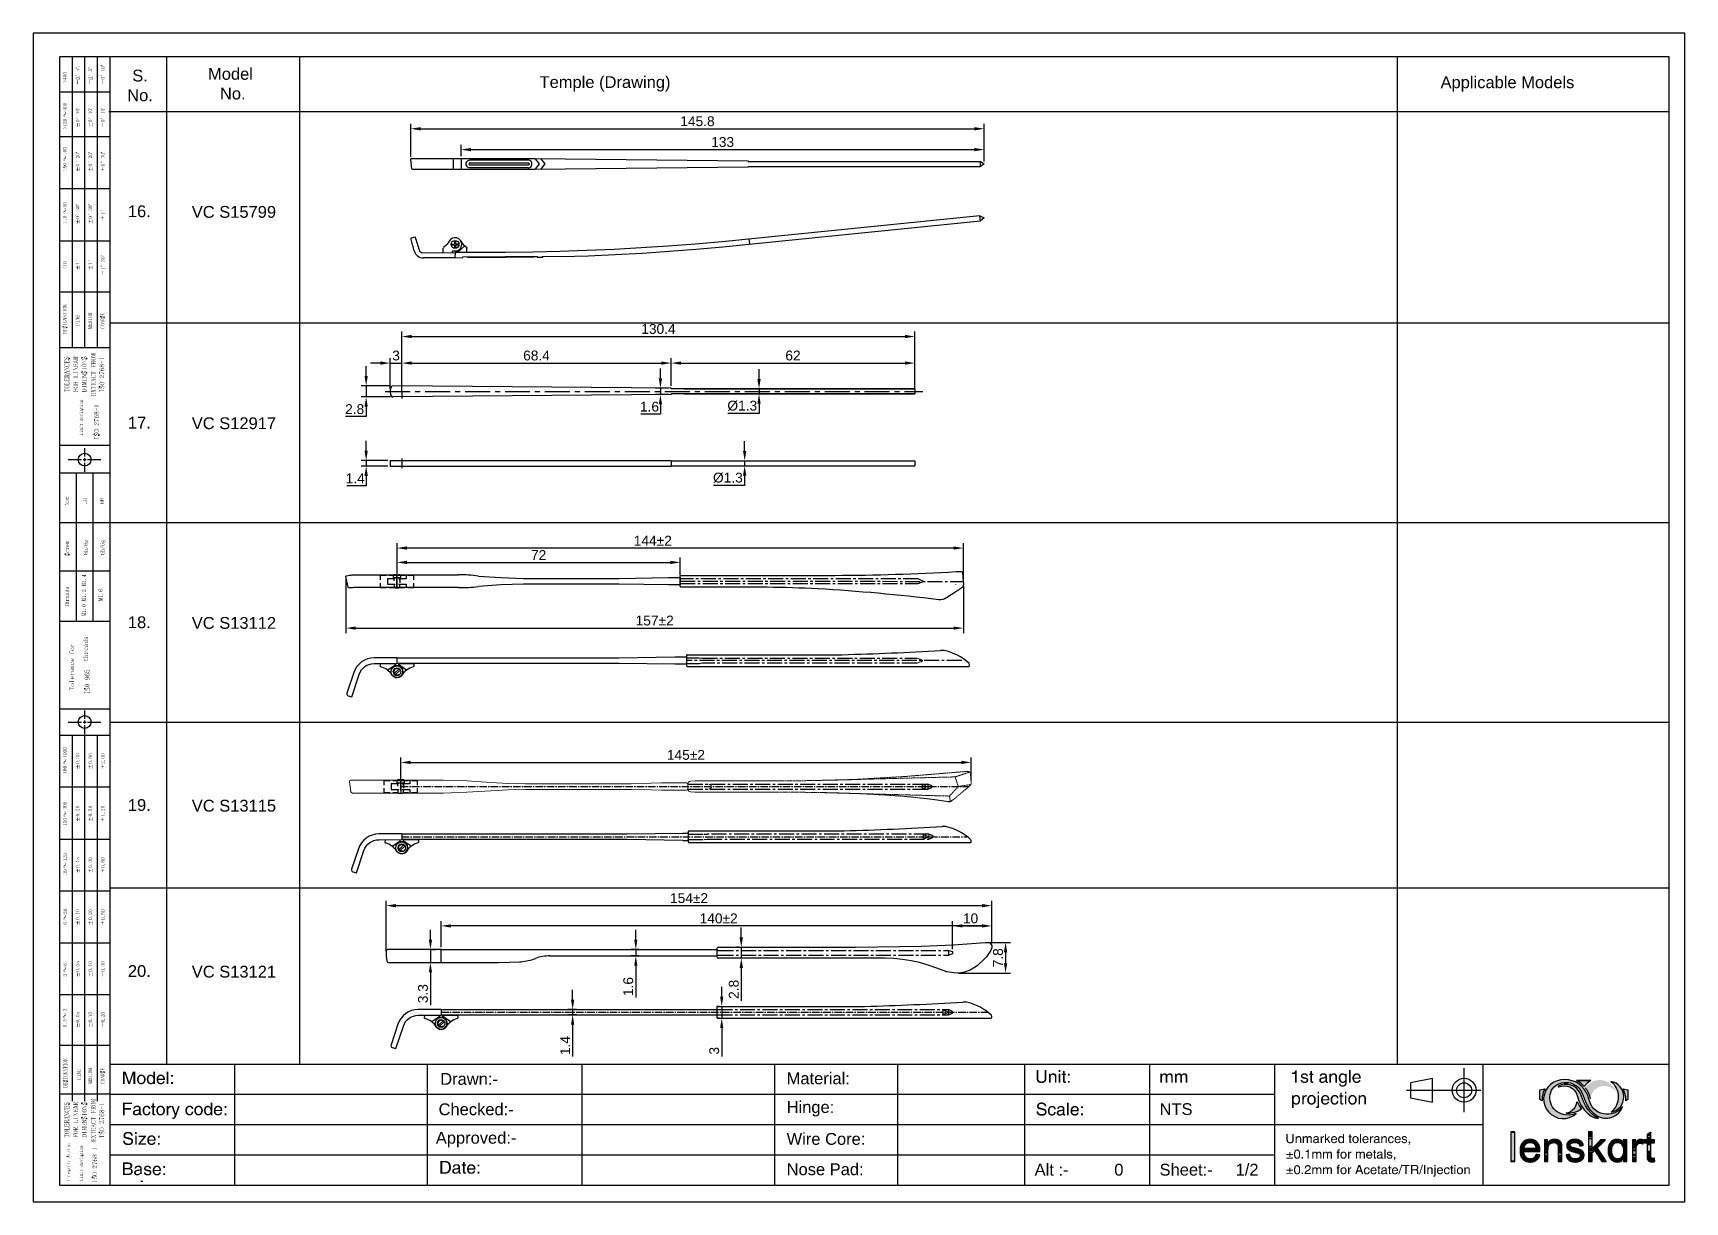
# Model space of a CAD drawing. Header units: millimetres. Extents: x 7018 to 13530, y 4187 to 5692.
# Drawn here: x 7512 to 7932, y 4524.9 to 4821.9 of the extents above; entities that cross this region are included whole.
import ezdxf

# ---------------------------------------------------------------- set-up
doc = ezdxf.new("R2010")
doc.units = ezdxf.units.MM
for name, pattern in [('CENTER', [50.8, 31.75, -6.35, 6.35, -6.35]), ('CENTER2', [28.575, 19.05, -3.175, 3.175, -3.175]), ('HIDDEN2', [0.1875, 0.125, -0.0625]), ('PDF_IMPORT', [1, 0.8, -0.2])]:
    doc.linetypes.add(name, pattern=pattern)
for name, color, linetype in [('Center Line', 2, 'CENTER2'), ('Dimension', 3, 'Continuous'), ('Hidden Line', 1, 'HIDDEN2'), ('PDF_0', 7, 'Continuous'), ('PDF_绘图层', 7, 'Continuous')]:
    doc.layers.add(name, color=color, linetype=linetype)
doc.styles.get("Standard").update_dxf_attribs({"font": 'arial.ttf'})
doc.styles.add('样式 1', font='romant.shx')
doc.dimstyles.new('ISO-25$0', dxfattribs={"dimtxt": 2.5, "dimasz": 2.5, "dimexe": 0.5, "dimexo": 1, "dimgap": 1, "dimtad": 0, "dimtih": 1, "dimtoh": 1, "dimdec": 1, "dimzin": 10, "dimdsep": 46, "dimlunit": 6, "dimtxsty": '样式 1', "dimcen": 0, "dimclrd": 256, "dimclre": 256, "dimclrt": 7, "dimazin": 0, "dimtfac": 1, "dimtdec": 1, "dimtofl": 0, "dimtmove": 0, "dimatfit": 0, "dimfxl": 1, "dimtolj": 1, "dimtzin": 10, "dimarcsym": 0})

msp = doc.modelspace()

# ---------------------------------------------------------------- texts
at = {"attachment_point": 5}
for s, insert, char_height, width in [('Model \\P No.', (7562.21, 4809.031), 2.9997, 34.34827), ('S. \\PNo.', (7539.221, 4808.591), 2.9997, 34.34827), ('Temple (Drawing)', (7657.44, 4809.011), 2.99966, 46.92869), ('Applicable Models', (7886.874, 4808.96), 2.99966, 46.92869), ('16.', (7539.035, 4776.622), 2.9997, 34.34827), ('VC S15799', (7563.085, 4776.456), 2.9997, 34.34827), ('17.', (7539.035, 4722.919), 2.9997, 34.34827), ('VC S12917', (7563.085, 4722.754), 2.9997, 34.34827), ('18.', (7539.035, 4672.187), 2.9997, 34.34827), ('VC S13112', (7563.085, 4672.021), 2.9997, 34.34827), ('19.', (7539.035, 4625.747), 2.9997, 34.34827), ('VC S13115', (7563.085, 4625.581), 2.9997, 34.34827), ('20.', (7539.035, 4583.575), 2.9997, 34.34827), ('VC S13121', (7563.085, 4583.41), 2.9997, 34.34827), ('Drawn:-', (7622.871, 4556.156), 2.9997, 34.34827), ('\\pxql;Material:', (7720.791, 4556.3), 2.99966, 34.34827), ('Checked:-', (7624.668, 4548.438), 2.9997, 34.34827), ('\\pxql;Hinge:', (7720.791, 4548.582), 2.99966, 34.34827), ('\\pxql;NTS', (7815.608, 4548.482), 2.9997, 34.34827), ('Approved:-', (7624.668, 4540.766), 2.9997, 34.34827), ('\\pxql; Wire Core:', (7719.624, 4540.909), 2.99966, 34.34827), ('\\pxql;Nose Pad:', (7720.791, 4533.192), 2.99966, 34.34827), ('\\pxql;Alt :-          0', (7783.835, 4533.092), 2.99966, 34.34827), ('\\pxql;Sheet:-     1/2', (7815.608, 4533.092), 2.99966, 34.34827)]:
    msp.add_mtext(s, dxfattribs=dict(at, insert=insert, char_height=char_height, width=width))

# ---------------------------------------------------------------- blocks, each defined once
blk = doc.blocks.new('fr')
at = {"transparency": 33554559}
for points in [[(1488.16, -437.24), (1488.16, -444.82), (1489.15, -444.82), (1489.15, -437.24)], [(1498.94, -439.18), (1498.94, -439.23), (1498.72, -439.23), (1498.67, -439.27), (1498.58, -439.27), (1498.54, -439.32), (1498.45, -439.32), (1498.4, -439.36), (1498.31, -439.41), (1498.27, -439.41), (1498.22, -439.45), (1498.18, -439.45), (1498.09, -439.54), (1498.04, -439.54), (1497.95, -439.59), (1497.95, -439.63), (1497.9, -439.63), (1497.86, -439.68), (1497.86, -439.72), (1497.81, -439.72), (1497.81, -439.77), (1497.77, -439.77), (1497.77, -439.81), (1497.72, -439.86), (1497.68, -439.86), (1497.68, -439.9), (1497.63, -439.9), (1497.63, -439.95), (1497.59, -439.95), (1497.59, -439.99), (1497.54, -440.04), (1497.54, -440.08), (1497.5, -440.08), (1497.5, -439.32), (1496.69, -439.32), (1496.69, -444.82), (1497.59, -444.82), (1497.59, -441.8), (1497.63, -441.8), (1497.63, -441.26), (1497.68, -441.21), (1497.68, -441.03), (1497.72, -441.03), (1497.72, -440.85), (1497.81, -440.67), (1497.86, -440.62), (1497.86, -440.58), (1497.95, -440.49), (1497.95, -440.44), (1497.99, -440.44), (1498.04, -440.4), (1498.04, -440.35), (1498.09, -440.35), (1498.22, -440.22), (1498.27, -440.22), (1498.31, -440.17), (1498.4, -440.17), (1498.49, -440.08), (1498.58, -440.08), (1498.63, -440.04), (1498.76, -440.04), (1498.81, -439.99), (1499.35, -439.99), (1499.39, -440.04), (1499.53, -440.04), (1499.53, -440.08), (1499.62, -440.08), (1499.66, -440.13), (1499.71, -440.13), (1499.71, -440.17), (1499.8, -440.17), (1499.8, -440.22), (1499.85, -440.22), (1499.89, -440.26), (1499.89, -440.31), (1499.94, -440.31), (1499.98, -440.35), (1499.98, -440.4), (1500.07, -440.49), (1500.07, -440.53), (1500.12, -440.58), (1500.12, -440.67), (1500.21, -440.85), (1500.21, -444.82), (1501.15, -444.82), (1501.15, -440.76), (1501.11, -440.67), (1501.11, -440.49), (1501.06, -440.44), (1501.06, -440.31), (1501.02, -440.26), (1501.02, -440.17), (1500.97, -440.17), (1500.97, -440.04), (1500.93, -440.04), (1500.93, -439.99), (1500.88, -439.95), (1500.88, -439.9), (1500.84, -439.9), (1500.84, -439.86), (1500.79, -439.81), (1500.79, -439.77), (1500.75, -439.77), (1500.75, -439.72), (1500.7, -439.72), (1500.7, -439.68), (1500.66, -439.63), (1500.61, -439.63), (1500.61, -439.59), (1500.52, -439.54), (1500.48, -439.54), (1500.39, -439.45), (1500.34, -439.45), (1500.3, -439.41), (1500.25, -439.41), (1500.16, -439.36), (1500.12, -439.36), (1500.12, -439.32), (1500.03, -439.32), (1499.98, -439.27), (1499.85, -439.27), (1499.85, -439.23), (1499.57, -439.23), (1499.53, -439.18)], [(1504.04, -439.18), (1504, -439.23), (1503.77, -439.23), (1503.59, -439.32), (1503.46, -439.32), (1503.41, -439.36), (1503.37, -439.36), (1503.09, -439.5), (1503.05, -439.54), (1503, -439.54), (1502.82, -439.72), (1502.78, -439.72), (1502.78, -439.77), (1502.64, -439.9), (1502.64, -439.95), (1502.6, -439.95), (1502.6, -440.04), (1502.55, -440.04), (1502.55, -440.13), (1502.51, -440.13), (1502.51, -440.22), (1502.46, -440.22), (1502.46, -440.35), (1502.42, -440.35), (1502.42, -440.53), (1502.37, -440.53), (1502.37, -441.08), (1502.42, -441.12), (1502.42, -441.26), (1502.46, -441.26), (1502.46, -441.35), (1502.51, -441.35), (1502.51, -441.44), (1502.55, -441.44), (1502.55, -441.48), (1502.6, -441.53), (1502.6, -441.57), (1502.64, -441.57), (1502.64, -441.62), (1502.69, -441.62), (1502.69, -441.66), (1502.73, -441.66), (1502.73, -441.71), (1502.78, -441.71), (1502.78, -441.75), (1502.82, -441.75), (1502.82, -441.8), (1502.87, -441.8), (1502.87, -441.84), (1502.91, -441.84), (1502.91, -441.89), (1502.96, -441.89), (1503, -441.93), (1503.05, -441.93), (1503.05, -441.98), (1503.14, -441.98), (1503.14, -442.02), (1503.23, -442.02), (1503.32, -442.11), (1503.41, -442.11), (1503.41, -442.16), (1503.5, -442.16), (1503.55, -442.2), (1503.64, -442.2), (1503.68, -442.25), (1503.82, -442.25), (1503.86, -442.29), (1503.95, -442.29), (1504, -442.34), (1504.18, -442.34), (1504.18, -442.38), (1504.36, -442.38), (1504.36, -442.43), (1504.45, -442.43), (1504.54, -442.48), (1504.63, -442.48), (1504.67, -442.52), (1504.76, -442.52), (1504.85, -442.57), (1504.95, -442.57), (1505.04, -442.61), (1505.26, -442.66), (1505.31, -442.7), (1505.4, -442.7), (1505.4, -442.75), (1505.49, -442.75), (1505.53, -442.79), (1505.58, -442.79), (1505.58, -442.84), (1505.62, -442.84), (1505.71, -442.93), (1505.71, -442.97), (1505.76, -443.02), (1505.76, -443.06), (1505.8, -443.06), (1505.8, -443.29), (1505.85, -443.29), (1505.8, -443.33), (1505.8, -443.51), (1505.76, -443.51), (1505.76, -443.6), (1505.71, -443.65), (1505.71, -443.69), (1505.67, -443.69), (1505.67, -443.78), (1505.62, -443.78), (1505.58, -443.83), (1505.58, -443.87), (1505.53, -443.87), (1505.53, -443.92), (1505.49, -443.92), (1505.44, -443.96), (1505.4, -443.96), (1505.35, -444.01), (1505.31, -444.01), (1505.31, -444.05), (1505.22, -444.05), (1505.17, -444.1), (1504.99, -444.1), (1504.95, -444.15), (1504.13, -444.15), (1504.09, -444.1), (1503.95, -444.1), (1503.95, -444.05), (1503.82, -444.05), (1503.82, -444.01), (1503.77, -444.01), (1503.73, -443.96), (1503.68, -443.96), (1503.64, -443.92), (1503.59, -443.92), (1503.59, -443.87), (1503.55, -443.87), (1503.5, -443.83), (1503.5, -443.78), (1503.46, -443.78), (1503.46, -443.74), (1503.41, -443.74), (1503.41, -443.69), (1503.37, -443.69), (1503.37, -443.65), (1503.32, -443.6), (1503.32, -443.56), (1503.28, -443.51), (1503.28, -443.42), (1503.23, -443.42), (1503.23, -443.33), (1503.19, -443.33), (1503.19, -443.2), (1503.14, -443.15), (1503.14, -443.02), (1502.96, -443.02), (1502.91, -443.06), (1502.73, -443.06), (1502.69, -443.11), (1502.46, -443.11), (1502.37, -443.15), (1502.19, -443.15), (1502.19, -443.2), (1502.24, -443.2), (1502.24, -443.38), (1502.28, -443.38), (1502.28, -443.51), (1502.33, -443.56), (1502.33, -443.65), (1502.37, -443.69), (1502.37, -443.78), (1502.42, -443.78), (1502.42, -443.87), (1502.46, -443.87), (1502.46, -443.92), (1502.51, -443.96), (1502.51, -444.05), (1502.55, -444.05), (1502.55, -444.1), (1502.6, -444.1), (1502.6, -444.15), (1502.64, -444.15), (1502.64, -444.24), (1502.69, -444.24), (1502.78, -444.33), (1502.78, -444.37), (1502.82, -444.37), (1502.87, -444.42), (1502.87, -444.46), (1502.91, -444.46), (1502.91, -444.51), (1502.96, -444.51), (1503, -444.55), (1503.05, -444.55), (1503.09, -444.6), (1503.19, -444.64), (1503.23, -444.69), (1503.28, -444.69), (1503.41, -444.73), (1503.46, -444.78), (1504, -444.91), (1504.22, -444.91), (1504.4, -444.96), (1504.63, -444.96), (1504.81, -444.91), (1505.04, -444.91), (1505.4, -444.82), (1505.44, -444.82), (1505.58, -444.78), (1505.62, -444.73), (1505.76, -444.69), (1505.8, -444.69), (1505.89, -444.64), (1505.94, -444.6), (1506.03, -444.55), (1506.07, -444.51), (1506.12, -444.51), (1506.12, -444.46), (1506.16, -444.46), (1506.21, -444.42), (1506.21, -444.37), (1506.25, -444.37), (1506.39, -444.24), (1506.39, -444.19), (1506.43, -444.19), (1506.43, -444.15), (1506.48, -444.15), (1506.48, -444.1), (1506.52, -444.1), (1506.52, -444.01), (1506.57, -444.01), (1506.57, -443.96), (1506.62, -443.92), (1506.62, -443.87), (1506.66, -443.87), (1506.66, -443.74), (1506.71, -443.74), (1506.71, -443.6), (1506.75, -443.6), (1506.75, -443.33), (1506.8, -443.29), (1506.8, -443.06), (1506.75, -443.06), (1506.75, -442.79), (1506.71, -442.79), (1506.71, -442.66), (1506.66, -442.61), (1506.66, -442.57), (1506.62, -442.52), (1506.62, -442.48), (1506.57, -442.43), (1506.57, -442.38), (1506.52, -442.38), (1506.52, -442.34), (1506.48, -442.34), (1506.48, -442.25), (1506.43, -442.25), (1506.39, -442.2), (1506.34, -442.2), (1506.34, -442.16), (1506.3, -442.16), (1506.3, -442.11), (1506.25, -442.11), (1506.21, -442.02), (1506.12, -442.02), (1506.12, -441.98), (1506.07, -441.98), (1506.03, -441.93), (1505.98, -441.93), (1505.94, -441.89), (1505.89, -441.89), (1505.85, -441.84), (1505.76, -441.84), (1505.71, -441.8), (1505.62, -441.8), (1505.58, -441.75), (1505.49, -441.75), (1505.44, -441.71), (1505.31, -441.71), (1505.31, -441.66), (1505.17, -441.66), (1505.13, -441.62), (1504.99, -441.62), (1504.95, -441.57), (1504.85, -441.57), (1504.85, -441.53), (1504.72, -441.53), (1504.67, -441.48), (1504.49, -441.48), (1504.49, -441.44), (1504.36, -441.44), (1504.31, -441.39), (1504.22, -441.39), (1504.22, -441.35), (1504.04, -441.35), (1504.04, -441.3), (1503.86, -441.3), (1503.77, -441.26), (1503.73, -441.26), (1503.73, -441.21), (1503.64, -441.21), (1503.55, -441.12), (1503.5, -441.12), (1503.46, -441.08), (1503.46, -441.03), (1503.41, -441.03), (1503.37, -440.94), (1503.32, -440.9), (1503.32, -440.81), (1503.28, -440.81), (1503.28, -440.49), (1503.32, -440.44), (1503.32, -440.4), (1503.37, -440.35), (1503.37, -440.31), (1503.41, -440.31), (1503.46, -440.26), (1503.46, -440.22), (1503.5, -440.22), (1503.59, -440.13), (1503.64, -440.13), (1503.64, -440.08), (1503.73, -440.08), (1503.73, -440.04), (1503.86, -440.04), (1503.91, -439.99), (1504.13, -439.99), (1504.18, -439.95), (1504.72, -439.95), (1504.76, -439.99), (1504.95, -439.99), (1504.99, -440.04), (1505.08, -440.04), (1505.08, -440.08), (1505.17, -440.08), (1505.17, -440.13), (1505.22, -440.13), (1505.26, -440.17), (1505.31, -440.17), (1505.31, -440.22), (1505.35, -440.22), (1505.44, -440.31), (1505.44, -440.35), (1505.49, -440.35), (1505.49, -440.4), (1505.53, -440.44), (1505.53, -440.49), (1505.58, -440.53), (1505.58, -440.58), (1505.62, -440.62), (1505.62, -440.81), (1505.67, -440.81), (1505.67, -440.85), (1505.85, -440.85), (1505.85, -440.81), (1506.16, -440.81), (1506.21, -440.76), (1506.52, -440.76), (1506.52, -440.72), (1506.57, -440.72), (1506.57, -440.62), (1506.52, -440.62), (1506.52, -440.44), (1506.48, -440.4), (1506.48, -440.26), (1506.43, -440.26), (1506.43, -440.17), (1506.39, -440.13), (1506.39, -440.04), (1506.34, -440.04), (1506.34, -439.99), (1506.3, -439.99), (1506.3, -439.9), (1506.25, -439.9), (1506.25, -439.86), (1506.07, -439.68), (1505.98, -439.63), (1505.89, -439.54), (1505.8, -439.5), (1505.76, -439.45), (1505.71, -439.45), (1505.53, -439.36), (1505.44, -439.36), (1505.4, -439.32), (1505.31, -439.32), (1505.17, -439.27), (1505.08, -439.23), (1504.81, -439.23), (1504.76, -439.18)], [(1520.97, -439.18), (1520.92, -439.23), (1520.79, -439.23), (1520.74, -439.27), (1520.65, -439.27), (1520.65, -439.32), (1520.61, -439.32), (1520.56, -439.36), (1520.52, -439.36), (1520.52, -439.41), (1520.47, -439.41), (1520.24, -439.63), (1520.24, -439.68), (1520.2, -439.68), (1520.2, -439.72), (1520.11, -439.81), (1520.11, -439.86), (1520.06, -439.86), (1520.06, -439.9), (1520.02, -439.95), (1520.02, -439.99), (1519.97, -440.04), (1519.97, -440.08), (1519.93, -440.13), (1519.93, -439.32), (1519.07, -439.32), (1519.07, -444.82), (1520.02, -444.82), (1520.02, -441.57), (1520.06, -441.48), (1520.06, -441.17), (1520.2, -440.76), (1520.29, -440.62), (1520.34, -440.53), (1520.34, -440.49), (1520.43, -440.44), (1520.47, -440.4), (1520.52, -440.35), (1520.52, -440.31), (1520.56, -440.31), (1520.61, -440.26), (1520.65, -440.26), (1520.65, -440.22), (1520.74, -440.22), (1520.79, -440.17), (1521.01, -440.17), (1521.06, -440.13), (1521.19, -440.13), (1521.19, -440.17), (1521.42, -440.17), (1521.46, -440.22), (1521.51, -440.22), (1521.51, -440.26), (1521.6, -440.26), (1521.64, -440.31), (1521.69, -440.31), (1521.73, -440.35), (1521.78, -440.31), (1521.78, -440.22), (1521.82, -440.22), (1521.82, -440.13), (1521.87, -440.08), (1521.87, -439.99), (1521.91, -439.95), (1521.91, -439.86), (1521.96, -439.86), (1521.96, -439.77), (1522.01, -439.72), (1522.01, -439.63), (1522.05, -439.59), (1522.05, -439.45), (1521.96, -439.45), (1521.96, -439.41), (1521.91, -439.41), (1521.87, -439.36), (1521.82, -439.36), (1521.78, -439.32), (1521.69, -439.32), (1521.69, -439.27), (1521.6, -439.27), (1521.51, -439.23), (1521.33, -439.23), (1521.33, -439.18)], [(1523.72, -437.38), (1523.68, -437.42), (1523.63, -437.42), (1523.63, -437.47), (1523.58, -437.47), (1523.49, -437.51), (1523.45, -437.56), (1523.36, -437.6), (1523.31, -437.6), (1523.22, -437.69), (1523.18, -437.69), (1523.04, -437.83), (1522.95, -437.83), (1522.91, -437.87), (1522.86, -437.87), (1522.86, -437.92), (1522.82, -437.92), (1522.82, -439.32), (1522.1, -439.32), (1522.1, -440.04), (1522.82, -440.04), (1522.82, -444.01), (1522.86, -444.01), (1522.86, -444.19), (1522.91, -444.24), (1522.91, -444.33), (1522.95, -444.37), (1522.95, -444.42), (1523.04, -444.51), (1523.04, -444.55), (1523.09, -444.55), (1523.22, -444.69), (1523.4, -444.78), (1523.49, -444.78), (1523.54, -444.82), (1523.63, -444.82), (1523.68, -444.87), (1524.53, -444.87), (1524.58, -444.82), (1524.71, -444.82), (1524.76, -444.78), (1524.8, -444.78), (1524.76, -444.73), (1524.76, -444.51), (1524.71, -444.46), (1524.71, -444.24), (1524.67, -444.19), (1524.67, -443.96), (1524.58, -443.96), (1524.53, -444.01), (1524.08, -444.01), (1524.08, -443.96), (1523.95, -443.96), (1523.9, -443.92), (1523.9, -443.87), (1523.86, -443.87), (1523.86, -443.83), (1523.81, -443.83), (1523.81, -443.78), (1523.77, -443.78), (1523.77, -443.69), (1523.72, -443.69), (1523.72, -440.04), (1524.67, -440.04), (1524.67, -439.32), (1523.72, -439.32)]]:
    blk.add_hatch(color=256, dxfattribs=at).paths.add_polyline_path(points)
h = blk.add_hatch(color=256, dxfattribs=at)
h.paths.add_polyline_path([(1495.51, -441.57), (1495.51, -441.26), (1495.47, -441.26), (1495.47, -441.12), (1495.42, -441.03), (1495.42, -440.94), (1495.38, -440.9), (1495.38, -440.81), (1495.33, -440.76), (1495.33, -440.67), (1495.29, -440.62), (1495.24, -440.53), (1495.24, -440.44), (1495.2, -440.4), (1495.2, -440.35), (1495.15, -440.35), (1495.11, -440.26), (1495.11, -440.22), (1495.02, -440.13), (1495.02, -440.08), (1494.97, -440.08), (1494.97, -440.04), (1494.93, -440.04), (1494.93, -439.99), (1494.88, -439.99), (1494.88, -439.95), (1494.61, -439.68), (1494.56, -439.68), (1494.47, -439.59), (1494.43, -439.59), (1494.34, -439.5), (1494.29, -439.5), (1494.2, -439.45), (1494.16, -439.41), (1494.07, -439.36), (1493.98, -439.36), (1493.93, -439.32), (1493.84, -439.27), (1493.8, -439.27), (1493.66, -439.23), (1493.44, -439.23), (1493.3, -439.18), (1492.71, -439.18), (1492.62, -439.23), (1492.44, -439.23), (1492.31, -439.27), (1492.26, -439.27), (1492.13, -439.32), (1492.13, -439.36), (1491.99, -439.36), (1491.95, -439.41), (1491.86, -439.45), (1491.81, -439.5), (1491.72, -439.5), (1491.63, -439.59), (1491.5, -439.68), (1491.41, -439.77), (1491.36, -439.77), (1491.36, -439.81), (1491.32, -439.81), (1491.32, -439.86), (1491.27, -439.86), (1491.23, -439.9), (1491.23, -439.95), (1491.18, -439.95), (1491.18, -439.99), (1491.13, -439.99), (1491.13, -440.04), (1491.09, -440.04), (1491.09, -440.08), (1491.04, -440.13), (1491.04, -440.17), (1491, -440.17), (1491, -440.26), (1490.95, -440.26), (1490.91, -440.35), (1490.91, -440.4), (1490.86, -440.4), (1490.86, -440.44), (1490.82, -440.49), (1490.82, -440.53), (1490.77, -440.62), (1490.73, -440.67), (1490.73, -440.76), (1490.68, -440.76), (1490.68, -440.85), (1490.64, -440.9), (1490.64, -441.03), (1490.59, -441.03), (1490.59, -441.21), (1490.55, -441.26), (1490.55, -441.53), (1490.5, -441.57), (1490.5, -442.66), (1490.55, -442.79), (1490.55, -442.88), (1490.59, -442.97), (1490.59, -443.11), (1490.64, -443.15), (1490.64, -443.29), (1490.68, -443.29), (1490.68, -443.38), (1490.73, -443.42), (1490.77, -443.51), (1490.77, -443.6), (1490.82, -443.6), (1490.82, -443.69), (1490.86, -443.69), (1490.86, -443.78), (1490.91, -443.78), (1490.91, -443.83), (1491, -443.92), (1491, -443.96), (1491.04, -443.96), (1491.04, -444.01), (1491.09, -444.05), (1491.13, -444.05), (1491.13, -444.15), (1491.18, -444.15), (1491.18, -444.19), (1491.23, -444.19), (1491.23, -444.24), (1491.27, -444.24), (1491.32, -444.33), (1491.36, -444.37), (1491.45, -444.42), (1491.5, -444.46), (1491.59, -444.51), (1491.63, -444.55), (1491.72, -444.6), (1491.77, -444.6), (1491.86, -444.64), (1491.9, -444.69), (1491.99, -444.73), (1492.04, -444.73), (1492.31, -444.82), (1492.35, -444.82), (1492.62, -444.91), (1492.94, -444.91), (1492.99, -444.96), (1493.26, -444.96), (1493.3, -444.91), (1493.62, -444.91), (1493.71, -444.87), (1493.75, -444.87), (1494.02, -444.78), (1494.07, -444.78), (1494.16, -444.73), (1494.2, -444.73), (1494.29, -444.69), (1494.34, -444.64), (1494.43, -444.6), (1494.47, -444.6), (1494.56, -444.55), (1494.61, -444.51), (1494.7, -444.46), (1494.75, -444.42), (1494.84, -444.37), (1494.88, -444.33), (1494.93, -444.24), (1494.97, -444.24), (1494.97, -444.19), (1495.02, -444.19), (1495.02, -444.15), (1495.06, -444.15), (1495.06, -444.1), (1495.15, -444.01), (1495.15, -443.96), (1495.2, -443.96), (1495.2, -443.92), (1495.24, -443.87), (1495.24, -443.83), (1495.29, -443.83), (1495.29, -443.74), (1495.33, -443.69), (1495.42, -443.51), (1495.42, -443.42), (1495.47, -443.42), (1495.47, -443.29), (1495.51, -443.29), (1495.51, -443.15), (1495.38, -443.15), (1495.29, -443.11), (1495.06, -443.11), (1494.97, -443.06), (1494.66, -443.06), (1494.61, -443.02), (1494.56, -443.02), (1494.56, -443.11), (1494.52, -443.11), (1494.52, -443.2), (1494.47, -443.2), (1494.47, -443.29), (1494.43, -443.33), (1494.43, -443.38), (1494.38, -443.42), (1494.29, -443.6), (1494.25, -443.6), (1494.2, -443.69), (1494.16, -443.74), (1494.16, -443.78), (1494.11, -443.78), (1494.11, -443.83), (1494.07, -443.83), (1493.98, -443.92), (1493.93, -443.92), (1493.89, -443.96), (1493.84, -443.96), (1493.84, -444.01), (1493.8, -444.01), (1493.75, -444.05), (1493.66, -444.05), (1493.62, -444.1), (1493.53, -444.1), (1493.48, -444.15), (1492.71, -444.15), (1492.71, -444.1), (1492.58, -444.1), (1492.58, -444.05), (1492.44, -444.05), (1492.44, -444.01), (1492.35, -444.01), (1492.35, -443.96), (1492.31, -443.96), (1492.26, -443.92), (1492.22, -443.92), (1492.13, -443.83), (1492.08, -443.83), (1492.08, -443.78), (1492.04, -443.78), (1492.04, -443.74), (1491.99, -443.69), (1491.95, -443.69), (1491.86, -443.51), (1491.81, -443.51), (1491.77, -443.42), (1491.72, -443.38), (1491.72, -443.29), (1491.68, -443.29), (1491.68, -443.2), (1491.63, -443.2), (1491.63, -443.11), (1491.59, -443.11), (1491.59, -442.97), (1491.54, -442.88), (1491.54, -442.84), (1491.5, -442.79), (1491.5, -442.48), (1491.45, -442.48), (1491.45, -442.29), (1495.56, -442.29), (1495.56, -441.57)])
h.paths.add_polyline_path([(1494.56, -441.26), (1494.56, -441.53), (1491.5, -441.53), (1491.5, -441.35), (1491.54, -441.35), (1491.54, -441.12), (1491.59, -441.12), (1491.59, -441.03), (1491.63, -440.99), (1491.63, -440.9), (1491.68, -440.85), (1491.68, -440.81), (1491.72, -440.76), (1491.72, -440.72), (1491.77, -440.67), (1491.77, -440.62), (1491.81, -440.62), (1491.86, -440.53), (1491.9, -440.49), (1491.9, -440.44), (1491.99, -440.4), (1491.99, -440.35), (1492.04, -440.35), (1492.08, -440.26), (1492.13, -440.26), (1492.22, -440.17), (1492.26, -440.17), (1492.31, -440.13), (1492.35, -440.13), (1492.35, -440.08), (1492.44, -440.08), (1492.44, -440.04), (1492.53, -440.04), (1492.58, -439.99), (1492.71, -439.99), (1492.8, -439.95), (1493.35, -439.95), (1493.39, -439.99), (1493.53, -439.99), (1493.57, -440.04), (1493.66, -440.04), (1493.71, -440.08), (1493.75, -440.08), (1493.8, -440.13), (1493.84, -440.13), (1493.89, -440.17), (1493.98, -440.22), (1493.98, -440.26), (1494.02, -440.26), (1494.07, -440.35), (1494.11, -440.35), (1494.11, -440.4), (1494.16, -440.4), (1494.2, -440.44), (1494.2, -440.49), (1494.25, -440.53), (1494.29, -440.62), (1494.34, -440.62), (1494.34, -440.67), (1494.38, -440.72), (1494.38, -440.76), (1494.43, -440.81), (1494.43, -440.9), (1494.47, -440.94), (1494.47, -441.03), (1494.52, -441.12), (1494.52, -441.26)], flags=0)
h = blk.add_hatch(color=256, dxfattribs=at)
h.paths.add_polyline_path([(1510.54, -441.98), (1510.54, -441.93), (1510.5, -441.93), (1510.5, -441.84), (1510.45, -441.84), (1510.41, -441.75), (1510.36, -441.71), (1510.36, -441.66), (1510.32, -441.66), (1510.32, -441.57), (1510.27, -441.57), (1510.27, -441.53), (1510.23, -441.48), (1510.23, -441.44), (1510.18, -441.44), (1510.18, -441.39), (1510.14, -441.35), (1510.14, -441.3), (1510.18, -441.3), (1510.63, -440.85), (1510.68, -440.85), (1510.68, -440.81), (1510.72, -440.81), (1510.72, -440.76), (1510.77, -440.76), (1510.81, -440.72), (1510.86, -440.62), (1510.9, -440.58), (1510.99, -440.53), (1510.99, -440.49), (1511.08, -440.44), (1511.08, -440.4), (1511.13, -440.35), (1511.17, -440.35), (1511.17, -440.31), (1511.22, -440.26), (1511.26, -440.26), (1511.26, -440.22), (1511.31, -440.22), (1511.35, -440.17), (1511.35, -440.13), (1511.4, -440.13), (1511.4, -440.08), (1511.44, -440.08), (1511.49, -440.04), (1511.49, -439.99), (1511.53, -439.99), (1511.53, -439.95), (1511.58, -439.95), (1511.58, -439.9), (1511.62, -439.9), (1511.94, -439.59), (1511.99, -439.54), (1512.03, -439.54), (1512.03, -439.5), (1512.08, -439.5), (1512.08, -439.45), (1512.12, -439.41), (1512.17, -439.41), (1512.17, -439.36), (1512.21, -439.36), (1512.21, -439.32), (1510.99, -439.32), (1510.99, -439.36), (1510.95, -439.41), (1510.9, -439.41), (1510.9, -439.45), (1510.86, -439.45), (1510.86, -439.5), (1510.81, -439.5), (1510.81, -439.54), (1510.72, -439.63), (1510.68, -439.63), (1510.68, -439.68), (1510.63, -439.68), (1510.63, -439.72), (1510.45, -439.9), (1510.41, -439.9), (1510.41, -439.95), (1510.36, -439.95), (1510.36, -439.99), (1510.14, -440.22), (1510.14, -440.26), (1510.09, -440.26), (1509.95, -440.4), (1509.95, -440.44), (1509.86, -440.49), (1509.86, -440.53), (1509.82, -440.53), (1509.73, -440.62), (1509.68, -440.72), (1509.59, -440.76), (1509.59, -440.81), (1509.55, -440.81), (1509.55, -440.85), (1509.5, -440.85), (1509.28, -441.08), (1509.28, -441.12), (1509.23, -441.12), (1509.23, -441.17), (1509.19, -441.17), (1509.19, -441.21), (1509.14, -441.21), (1509.1, -441.26), (1509.1, -441.3), (1509.05, -441.3), (1509.05, -441.35), (1509.01, -441.35), (1509.01, -441.39), (1508.96, -441.39), (1508.96, -441.44), (1508.92, -441.44), (1508.92, -441.48), (1508.87, -441.48), (1508.87, -441.53), (1508.83, -441.53), (1508.83, -437.24), (1507.88, -437.24), (1507.88, -444.82), (1508.83, -444.82), (1508.83, -442.61), (1508.87, -442.61), (1508.87, -442.57), (1508.96, -442.48), (1509.05, -442.43), (1509.05, -442.38), (1509.14, -442.29), (1509.28, -442.2), (1509.46, -442.02), (1509.5, -442.02), (1509.55, -442.07), (1509.55, -442.11), (1509.59, -442.16), (1509.59, -442.2), (1509.64, -442.2), (1509.64, -442.25), (1509.68, -442.29), (1509.68, -442.34), (1509.73, -442.34), (1509.73, -442.38), (1509.77, -442.43), (1509.82, -442.52), (1509.82, -442.57), (1509.86, -442.57), (1509.86, -442.61), (1509.91, -442.66), (1509.91, -442.7), (1510, -442.79), (1510.05, -442.88), (1510.09, -442.93), (1510.09, -442.97), (1510.18, -443.06), (1510.18, -443.11), (1510.27, -443.2), (1510.27, -443.24), (1510.32, -443.29), (1510.36, -443.33), (1510.36, -443.38), (1510.41, -443.38), (1510.41, -443.42), (1510.45, -443.51), (1510.5, -443.51), (1510.5, -443.56), (1510.54, -443.6), (1510.54, -443.65), (1510.59, -443.69), (1510.59, -443.74), (1510.63, -443.74), (1510.63, -443.78), (1510.68, -443.83), (1510.68, -443.87), (1510.72, -443.87), (1510.72, -443.92), (1510.77, -443.96), (1510.77, -444.01), (1510.81, -444.01), (1510.81, -444.1), (1510.86, -444.1), (1510.86, -444.15), (1510.9, -444.15), (1510.9, -444.24), (1510.95, -444.24), (1510.95, -444.28), (1510.99, -444.33), (1510.99, -444.37), (1511.04, -444.37), (1511.04, -444.42), (1511.08, -444.46), (1511.08, -444.51), (1511.13, -444.51), (1511.13, -444.6), (1511.17, -444.6), (1511.17, -444.64), (1511.22, -444.64), (1511.22, -444.73), (1511.26, -444.73), (1511.26, -444.78), (1511.31, -444.78), (1511.31, -444.82), (1512.44, -444.82), (1512.44, -444.78), (1512.39, -444.73), (1512.39, -444.69), (1512.35, -444.69), (1512.35, -444.64), (1512.3, -444.64), (1512.3, -444.6), (1512.26, -444.55), (1512.26, -444.51), (1512.21, -444.46), (1512.21, -444.42), (1512.17, -444.37), (1512.12, -444.37), (1512.12, -444.28), (1512.08, -444.28), (1512.08, -444.24), (1512.03, -444.19), (1512.03, -444.15), (1511.99, -444.15), (1511.99, -444.1), (1511.94, -444.05), (1511.94, -444.01), (1511.9, -444.01), (1511.9, -443.96), (1511.85, -443.92), (1511.85, -443.87), (1511.81, -443.87), (1511.81, -443.83), (1511.76, -443.78), (1511.76, -443.74), (1511.71, -443.74), (1511.71, -443.69), (1511.67, -443.65), (1511.67, -443.6), (1511.58, -443.51), (1511.53, -443.42), (1511.49, -443.42), (1511.49, -443.33), (1511.4, -443.24), (1511.4, -443.2), (1511.35, -443.15), (1511.31, -443.15), (1511.31, -443.06), (1511.17, -442.93), (1511.17, -442.88), (1511.13, -442.79), (1511.08, -442.79), (1511.08, -442.75), (1510.95, -442.61), (1510.95, -442.52), (1510.9, -442.52), (1510.86, -442.43), (1510.81, -442.38), (1510.81, -442.34), (1510.77, -442.34), (1510.77, -442.25), (1510.72, -442.2), (1510.68, -442.2), (1510.68, -442.11), (1510.59, -442.02), (1510.59, -441.98)])
h.paths.add_polyline_path([(1509.05, -441.71), (1508.96, -441.66), (1509.01, -441.66)], flags=0)
h.paths.add_polyline_path([(1509.41, -441.98), (1509.37, -441.93), (1509.41, -441.93)], flags=0)
h = blk.add_hatch(color=256, dxfattribs=at)
h.paths.add_polyline_path([(1513.25, -443.65), (1513.25, -443.74), (1513.29, -443.74), (1513.29, -443.83), (1513.34, -443.83), (1513.34, -443.87), (1513.38, -443.92), (1513.38, -443.96), (1513.48, -444.05), (1513.48, -444.1), (1513.52, -444.1), (1513.52, -444.15), (1513.57, -444.15), (1513.57, -444.19), (1513.61, -444.19), (1513.61, -444.24), (1513.66, -444.24), (1513.66, -444.28), (1513.7, -444.28), (1513.7, -444.33), (1513.75, -444.37), (1513.79, -444.37), (1513.93, -444.51), (1513.97, -444.51), (1514.06, -444.6), (1514.11, -444.6), (1514.11, -444.64), (1514.2, -444.64), (1514.29, -444.73), (1514.38, -444.73), (1514.38, -444.78), (1514.51, -444.78), (1514.51, -444.82), (1514.6, -444.82), (1514.65, -444.87), (1514.78, -444.87), (1514.87, -444.91), (1515.19, -444.91), (1515.24, -444.96), (1515.33, -444.91), (1515.6, -444.91), (1515.69, -444.87), (1515.82, -444.87), (1515.87, -444.82), (1515.96, -444.82), (1515.96, -444.78), (1516.05, -444.78), (1516.09, -444.73), (1516.14, -444.73), (1516.18, -444.69), (1516.23, -444.69), (1516.23, -444.64), (1516.32, -444.64), (1516.32, -444.6), (1516.36, -444.6), (1516.41, -444.55), (1516.41, -444.51), (1516.45, -444.51), (1516.63, -444.33), (1516.63, -444.28), (1516.68, -444.28), (1516.68, -444.24), (1516.72, -444.24), (1516.72, -444.15), (1516.77, -444.15), (1516.77, -444.82), (1517.63, -444.82), (1517.63, -439.32), (1516.72, -439.32), (1516.72, -439.9), (1516.68, -439.9), (1516.68, -439.86), (1516.63, -439.86), (1516.63, -439.81), (1516.59, -439.81), (1516.59, -439.77), (1516.54, -439.72), (1516.5, -439.72), (1516.5, -439.68), (1516.45, -439.68), (1516.45, -439.63), (1516.41, -439.63), (1516.41, -439.59), (1516.36, -439.59), (1516.32, -439.54), (1516.27, -439.54), (1516.27, -439.5), (1516.23, -439.5), (1516.23, -439.45), (1516.18, -439.45), (1516.14, -439.41), (1516.09, -439.41), (1516.05, -439.36), (1515.96, -439.36), (1515.96, -439.32), (1515.87, -439.32), (1515.87, -439.27), (1515.73, -439.27), (1515.64, -439.23), (1515.51, -439.23), (1515.46, -439.18), (1514.87, -439.18), (1514.83, -439.23), (1514.69, -439.23), (1514.6, -439.27), (1514.47, -439.27), (1514.47, -439.32), (1514.33, -439.32), (1514.33, -439.36), (1514.29, -439.36), (1514.24, -439.41), (1514.15, -439.41), (1514.15, -439.45), (1514.06, -439.45), (1514.06, -439.5), (1514.02, -439.5), (1513.97, -439.54), (1513.93, -439.54), (1513.93, -439.59), (1513.88, -439.59), (1513.79, -439.68), (1513.75, -439.68), (1513.75, -439.72), (1513.7, -439.72), (1513.7, -439.77), (1513.57, -439.9), (1513.52, -439.9), (1513.52, -439.95), (1513.43, -440.04), (1513.43, -440.08), (1513.38, -440.13), (1513.38, -440.17), (1513.25, -440.31), (1513.25, -440.35), (1513.2, -440.4), (1513.2, -440.49), (1513.16, -440.49), (1513.16, -440.58), (1513.11, -440.62), (1513.11, -440.72), (1513.07, -440.76), (1513.07, -440.85), (1513.02, -440.85), (1513.02, -440.94), (1512.98, -440.99), (1512.98, -441.17), (1512.93, -441.21), (1512.93, -441.44), (1512.89, -441.44), (1512.89, -442.61), (1512.93, -442.66), (1512.93, -442.79), (1512.98, -442.88), (1512.98, -443.02), (1513.02, -443.06), (1513.02, -443.15), (1513.07, -443.2), (1513.07, -443.29), (1513.11, -443.33), (1513.11, -443.42), (1513.16, -443.51), (1513.2, -443.56), (1513.2, -443.65)])
h.paths.add_polyline_path([(1514.33, -443.74), (1514.33, -443.69), (1514.29, -443.65), (1514.29, -443.6), (1514.2, -443.51), (1514.15, -443.42), (1514.11, -443.38), (1514.11, -443.33), (1514.06, -443.29), (1514.06, -443.2), (1513.97, -443.11), (1513.97, -443.02), (1513.93, -442.97), (1513.93, -442.79), (1513.88, -442.79), (1513.88, -442.66), (1513.84, -442.61), (1513.84, -442.2), (1513.79, -442.16), (1513.79, -441.89), (1513.84, -441.89), (1513.84, -441.48), (1513.88, -441.44), (1513.88, -441.26), (1513.93, -441.21), (1513.93, -441.08), (1513.97, -441.03), (1513.97, -440.99), (1514.02, -440.94), (1514.02, -440.85), (1514.06, -440.85), (1514.06, -440.76), (1514.11, -440.76), (1514.11, -440.72), (1514.15, -440.62), (1514.15, -440.58), (1514.2, -440.53), (1514.24, -440.53), (1514.24, -440.49), (1514.29, -440.44), (1514.29, -440.4), (1514.33, -440.35), (1514.38, -440.35), (1514.38, -440.31), (1514.42, -440.26), (1514.47, -440.26), (1514.47, -440.22), (1514.51, -440.22), (1514.65, -440.08), (1514.69, -440.08), (1514.87, -439.99), (1514.96, -439.99), (1515.01, -439.95), (1515.55, -439.95), (1515.64, -439.99), (1515.73, -439.99), (1515.82, -440.04), (1515.87, -440.08), (1515.91, -440.08), (1515.96, -440.13), (1516, -440.13), (1516, -440.17), (1516.09, -440.22), (1516.14, -440.22), (1516.14, -440.26), (1516.23, -440.31), (1516.23, -440.35), (1516.27, -440.35), (1516.32, -440.4), (1516.32, -440.44), (1516.36, -440.49), (1516.36, -440.53), (1516.45, -440.62), (1516.5, -440.72), (1516.5, -440.76), (1516.54, -440.81), (1516.54, -440.85), (1516.59, -440.85), (1516.59, -440.94), (1516.63, -440.99), (1516.63, -441.03), (1516.68, -441.08), (1516.68, -441.21), (1516.72, -441.26), (1516.72, -441.44), (1516.77, -441.44), (1516.77, -441.71), (1516.81, -441.75), (1516.81, -442.43), (1516.77, -442.52), (1516.77, -442.75), (1516.72, -442.79), (1516.72, -442.93), (1516.68, -442.97), (1516.68, -443.11), (1516.63, -443.15), (1516.63, -443.2), (1516.59, -443.24), (1516.59, -443.29), (1516.54, -443.33), (1516.54, -443.42), (1516.5, -443.42), (1516.45, -443.51), (1516.45, -443.56), (1516.41, -443.6), (1516.41, -443.65), (1516.36, -443.65), (1516.36, -443.69), (1516.32, -443.69), (1516.32, -443.74), (1516.27, -443.74), (1516.27, -443.78), (1516.23, -443.83), (1516.18, -443.83), (1516.18, -443.87), (1516.14, -443.87), (1516.14, -443.92), (1516.09, -443.92), (1516, -444.01), (1515.91, -444.01), (1515.91, -444.05), (1515.82, -444.05), (1515.78, -444.1), (1515.64, -444.1), (1515.64, -444.15), (1514.96, -444.15), (1514.96, -444.1), (1514.83, -444.1), (1514.83, -444.05), (1514.74, -444.05), (1514.74, -444.01), (1514.65, -444.01), (1514.65, -443.96), (1514.6, -443.96), (1514.51, -443.87), (1514.47, -443.87), (1514.47, -443.83), (1514.42, -443.83), (1514.38, -443.78), (1514.38, -443.74)], flags=0)
for points in [[(1488.2, -437.24), (1488.16, -437.24)], [(1489.15, -437.24), (1488.16, -437.24)], [(1489.15, -437.24), (1488.16, -437.24)], [(1489.15, -437.24), (1488.16, -437.24)], [(1489.15, -437.24), (1488.16, -437.24)], [(1489.15, -437.24), (1488.16, -437.24)], [(1489.15, -437.24), (1488.16, -437.24)], [(1489.15, -437.24), (1488.16, -437.24)], [(1489.15, -437.24), (1488.16, -437.24)], [(1489.15, -437.24), (1488.16, -437.24)], [(1489.15, -437.24), (1488.16, -437.24)], [(1489.15, -437.24), (1488.16, -437.24)], [(1489.15, -437.24), (1488.16, -437.24)], [(1489.15, -437.24), (1488.16, -437.24)], [(1489.15, -437.24), (1488.16, -437.24)], [(1489.15, -444.82), (1489.15, -437.24), (1488.16, -437.24), (1488.16, -444.82)], [(1489.15, -437.28), (1488.16, -437.28)], [(1489.15, -437.28), (1488.16, -437.28)], [(1489.15, -437.38), (1488.16, -437.38)], [(1489.15, -437.38), (1488.16, -437.38)], [(1488.25, -437.24), (1488.2, -437.24)], [(1488.29, -437.24), (1488.25, -437.24)], [(1488.34, -437.24), (1488.29, -437.24)], [(1488.43, -437.24), (1488.34, -437.24)], [(1488.56, -437.24), (1488.43, -437.24)], [(1488.79, -437.24), (1488.56, -437.24)], [(1488.88, -437.24), (1488.79, -437.24)], [(1488.97, -437.24), (1488.88, -437.24)], [(1489.01, -437.24), (1488.97, -437.24)], [(1489.06, -437.24), (1489.01, -437.24)], [(1489.1, -437.24), (1489.06, -437.24)], [(1489.15, -437.24), (1489.1, -437.24)], [(1491.23, -439.95), (1491.18, -439.95), (1491.18, -439.99), (1491.13, -439.99), (1491.13, -440.04), (1491.09, -440.08), (1491.04, -440.17), (1490.91, -440.35), (1490.82, -440.53), (1490.77, -440.62), (1490.73, -440.72), (1490.68, -440.85), (1490.64, -440.94), (1490.59, -441.03), (1490.59, -441.17), (1490.55, -441.26), (1490.55, -441.53), (1490.5, -441.57), (1490.5, -441.62), (1490.82, -441.62), (1491.04, -441.57), (1491.23, -441.57), (1491.32, -441.53), (1491.5, -441.53), (1491.5, -441.39), (1491.54, -441.35), (1491.54, -441.17), (1491.59, -441.03), (1491.63, -440.9), (1491.72, -440.76), (1491.81, -440.62), (1491.9, -440.49), (1491.99, -440.35), (1492.13, -440.26), (1492.22, -440.17), (1492.31, -440.13), (1492.35, -440.08), (1492.44, -440.08), (1492.49, -440.04), (1492.58, -439.99), (1492.71, -439.99), (1492.8, -439.95), (1493.08, -439.95)], [(1491.63, -440.94), (1490.64, -440.94)], [(1491.63, -440.94), (1490.64, -440.94)], [(1490.73, -440.76), (1490.68, -440.76), (1491.72, -440.76)], [(1491.68, -440.85), (1490.68, -440.85)], [(1491.68, -440.85), (1490.68, -440.85)], [(1491.77, -440.67), (1490.73, -440.67)], [(1491.77, -440.67), (1490.73, -440.67)], [(1491.72, -440.76), (1490.73, -440.76)], [(1491.81, -440.62), (1490.77, -440.62)], [(1491.81, -440.62), (1490.77, -440.62)], [(1491.77, -440.62), (1490.77, -440.62)], [(1490.77, -440.62), (1491.81, -440.62), (1491.77, -440.62)], [(1491.86, -440.53), (1490.82, -440.53)], [(1491.86, -440.53), (1490.82, -440.53)], [(1491.86, -440.53), (1490.82, -440.53)], [(1491.86, -440.53), (1490.82, -440.53)], [(1490.91, -440.4), (1490.86, -440.4), (1491.99, -440.4)], [(1491.99, -440.35), (1490.91, -440.35)], [(1490.91, -440.35), (1492.04, -440.35), (1491.99, -440.35)], [(1491.99, -440.35), (1490.91, -440.35)], [(1491.99, -440.35), (1490.91, -440.35)], [(1491.99, -440.4), (1490.91, -440.4)], [(1491, -440.26), (1490.95, -440.26), (1492.13, -440.26)], [(1492.08, -440.26), (1490.95, -440.26)], [(1490.95, -440.26), (1492.13, -440.26), (1492.08, -440.26)], [(1491.04, -440.17), (1491, -440.17), (1492.22, -440.17)], [(1492.22, -440.17), (1491, -440.17)], [(1492.22, -440.17), (1491, -440.17)], [(1492.13, -440.26), (1491, -440.26)], [(1492.31, -440.13), (1491.04, -440.13)], [(1491.04, -440.13), (1492.35, -440.13), (1492.31, -440.13)], [(1492.31, -440.13), (1491.04, -440.13)], [(1492.31, -440.13), (1491.04, -440.13)], [(1491.04, -440.17), (1492.26, -440.17), (1492.22, -440.17)], [(1491.13, -440.04), (1491.09, -440.04), (1492.44, -440.04)], [(1492.4, -440.08), (1491.09, -440.08)], [(1491.09, -440.08), (1492.44, -440.08), (1492.4, -440.08)], [(1492.4, -440.08), (1491.09, -440.08)], [(1492.4, -440.08), (1491.09, -440.08)], [(1492.35, -440.08), (1491.09, -440.08)], [(1491.09, -440.08), (1492.4, -440.08), (1492.35, -440.08)], [(1491.18, -439.99), (1491.13, -439.99), (1492.67, -439.99)], [(1492.62, -439.99), (1491.13, -439.99)], [(1491.13, -439.99), (1492.67, -439.99), (1492.62, -439.99)], [(1492.62, -439.99), (1491.13, -439.99)], [(1492.62, -439.99), (1491.13, -439.99)], [(1492.62, -439.99), (1491.13, -439.99)], [(1492.62, -439.99), (1491.13, -439.99)], [(1492.58, -439.99), (1491.13, -439.99)], [(1491.13, -439.99), (1492.62, -439.99), (1492.58, -439.99)], [(1492.58, -439.99), (1491.13, -439.99)], [(1492.58, -439.99), (1491.13, -439.99)], [(1492.58, -439.99), (1491.13, -439.99)], [(1492.58, -439.99), (1491.13, -439.99)], [(1492.58, -439.99), (1491.13, -439.99)], [(1492.58, -439.99), (1491.13, -439.99)], [(1492.58, -439.99), (1491.13, -439.99)], [(1492.58, -439.99), (1491.13, -439.99)], [(1492.53, -440.04), (1491.13, -440.04)], [(1492.53, -440.04), (1491.13, -440.04)], [(1492.49, -440.04), (1491.13, -440.04)], [(1491.13, -440.04), (1492.53, -440.04), (1492.49, -440.04)], [(1491.13, -440.04), (1492.49, -440.04), (1492.44, -440.04)], [(1491.23, -439.95), (1491.18, -439.95), (1493.03, -439.95)], [(1493.03, -439.95), (1491.18, -439.95)], [(1493.03, -439.95), (1491.18, -439.95)], [(1492.99, -439.95), (1491.18, -439.95)], [(1491.18, -439.95), (1493.03, -439.95), (1492.99, -439.95)], [(1492.99, -439.95), (1491.18, -439.95)], [(1492.99, -439.95), (1491.18, -439.95)], [(1492.94, -439.95), (1491.18, -439.95)], [(1491.18, -439.95), (1492.99, -439.95), (1492.94, -439.95)], [(1492.89, -439.95), (1491.18, -439.95)], [(1491.18, -439.95), (1492.94, -439.95), (1492.89, -439.95)], [(1492.89, -439.95), (1491.18, -439.95)], [(1492.89, -439.95), (1491.18, -439.95)], [(1492.89, -439.95), (1491.18, -439.95)], [(1492.89, -439.95), (1491.18, -439.95)], [(1492.85, -439.95), (1491.18, -439.95)], [(1491.18, -439.95), (1492.89, -439.95), (1492.85, -439.95)], [(1492.85, -439.95), (1491.18, -439.95)], [(1492.85, -439.95), (1491.18, -439.95)], [(1492.85, -439.95), (1491.18, -439.95)], [(1492.85, -439.95), (1491.18, -439.95)], [(1492.85, -439.95), (1491.18, -439.95)], [(1492.85, -439.95), (1491.18, -439.95)], [(1492.85, -439.95), (1491.18, -439.95)], [(1492.85, -439.95), (1491.18, -439.95)], [(1492.85, -439.95), (1491.18, -439.95)], [(1492.85, -439.95), (1491.18, -439.95)], [(1492.85, -439.95), (1491.18, -439.95)], [(1492.85, -439.95), (1491.18, -439.95)], [(1492.8, -439.95), (1491.18, -439.95)], [(1491.18, -439.95), (1492.85, -439.95), (1492.8, -439.95)], [(1492.71, -439.99), (1491.18, -439.99)], [(1492.71, -439.99), (1491.18, -439.99)], [(1492.71, -439.99), (1491.18, -439.99)], [(1492.71, -439.99), (1491.18, -439.99)], [(1492.67, -439.99), (1491.18, -439.99)], [(1491.18, -439.99), (1492.71, -439.99), (1492.67, -439.99)], [(1492.67, -439.99), (1491.18, -439.99)], [(1494.88, -439.95), (1491.23, -439.95)], [(1494.88, -439.95), (1491.23, -439.95)], [(1494.88, -439.95), (1491.23, -439.95)], [(1494.88, -439.95), (1491.23, -439.95)], [(1494.88, -439.95), (1491.23, -439.95)], [(1494.88, -439.95), (1491.23, -439.95)], [(1494.88, -439.95), (1491.23, -439.95)], [(1494.88, -439.95), (1491.23, -439.95)], [(1491.27, -439.95), (1491.23, -439.95)], [(1491.27, -439.95), (1491.23, -439.95)], [(1493.08, -439.95), (1491.23, -439.95)], [(1493.08, -439.95), (1491.23, -439.95)], [(1493.08, -439.95), (1491.23, -439.95)], [(1493.08, -439.95), (1491.23, -439.95)], [(1493.08, -439.95), (1491.23, -439.95)], [(1493.08, -439.95), (1491.23, -439.95)], [(1491.23, -439.95), (1493.08, -439.95), (1493.03, -439.95)], [(1491.32, -439.86), (1491.27, -439.86), (1494.79, -439.86)], [(1491.32, -439.95), (1491.27, -439.95)], [(1491.32, -439.95), (1491.27, -439.95)], [(1491.36, -439.81), (1491.32, -439.81), (1494.75, -439.81)], [(1494.75, -439.81), (1491.32, -439.81)], [(1494.75, -439.81), (1491.32, -439.81)], [(1494.79, -439.86), (1491.32, -439.86)], [(1491.36, -439.95), (1491.32, -439.95)], [(1491.41, -439.95), (1491.32, -439.95)], [(1491.41, -439.77), (1491.36, -439.77), (1494.7, -439.77)], [(1494.75, -439.81), (1491.36, -439.81)], [(1494.75, -439.81), (1491.36, -439.81)], [(1494.75, -439.81), (1491.36, -439.81)], [(1494.75, -439.81), (1491.36, -439.81)], [(1494.75, -439.81), (1491.36, -439.81)], [(1494.75, -439.81), (1491.36, -439.81)], [(1494.75, -439.81), (1491.36, -439.81)], [(1491.41, -439.95), (1491.36, -439.95)], [(1494.7, -439.77), (1491.41, -439.77)], [(1491.5, -439.95), (1491.41, -439.95)], [(1491.5, -439.95), (1491.41, -439.95)], [(1494.61, -439.68), (1491.5, -439.68)], [(1491.5, -439.68), (1494.61, -439.68)], [(1491.59, -439.95), (1491.5, -439.95)], [(1491.59, -439.95), (1491.5, -439.95)], [(1491.68, -439.95), (1491.59, -439.95)], [(1491.63, -439.95), (1491.59, -439.95)], [(1494.47, -439.59), (1491.63, -439.59)], [(1491.63, -439.59), (1494.47, -439.59)], [(1491.72, -439.95), (1491.63, -439.95)], [(1491.77, -439.95), (1491.68, -439.95)], [(1491.81, -439.5), (1491.72, -439.5), (1494.34, -439.5)], [(1491.9, -439.95), (1491.72, -439.95)], [(1491.99, -439.95), (1491.77, -439.95)], [(1491.81, -439.5), (1494.34, -439.5)], [(1492.31, -439.95), (1491.9, -439.95)], [(1492.13, -439.36), (1491.99, -439.36), (1494.07, -439.36)], [(1492.22, -439.95), (1491.99, -439.95)], [(1492.13, -439.36), (1494.07, -439.36)], [(1492.44, -439.95), (1492.22, -439.95)], [(1492.31, -439.27), (1492.26, -439.27), (1493.84, -439.27)], [(1492.31, -439.27), (1493.84, -439.27)], [(1492.49, -439.95), (1492.31, -439.95)], [(1492.53, -439.23), (1492.44, -439.23), (1493.66, -439.23)], [(1493.66, -439.23), (1492.44, -439.23)], [(1493.66, -439.23), (1492.44, -439.23)], [(1492.53, -439.95), (1492.44, -439.95)], [(1492.58, -439.95), (1492.49, -439.95)], [(1492.58, -439.23), (1492.53, -439.23), (1493.57, -439.23)], [(1492.53, -439.23), (1493.66, -439.23)], [(1492.67, -439.95), (1492.53, -439.95)], [(1492.62, -439.23), (1492.58, -439.23), (1493.48, -439.23)], [(1493.53, -439.23), (1492.58, -439.23)], [(1492.58, -439.23), (1493.53, -439.23)], [(1493.53, -439.23), (1492.58, -439.23)], [(1493.53, -439.23), (1492.58, -439.23)], [(1492.58, -439.23), (1493.57, -439.23)], [(1492.67, -439.95), (1492.58, -439.95)], [(1493.48, -439.23), (1492.62, -439.23)], [(1492.62, -439.23), (1493.48, -439.23)], [(1493.48, -439.23), (1492.62, -439.23)], [(1493.48, -439.23), (1492.62, -439.23)], [(1493.48, -439.23), (1492.62, -439.23)], [(1493.48, -439.23), (1492.62, -439.23)], [(1493.48, -439.23), (1492.62, -439.23)], [(1493.48, -439.23), (1492.62, -439.23)], [(1493.48, -439.23), (1492.62, -439.23)], [(1493.48, -439.23), (1492.62, -439.23)], [(1493.48, -439.23), (1492.62, -439.23)], [(1493.48, -439.23), (1492.62, -439.23)], [(1493.48, -439.23), (1492.62, -439.23)], [(1492.76, -439.95), (1492.67, -439.95)], [(1492.76, -439.95), (1492.67, -439.95)], [(1492.76, -439.18), (1492.71, -439.18), (1493.26, -439.18)], [(1493.26, -439.18), (1492.71, -439.18)], [(1493.26, -439.18), (1492.71, -439.18)], [(1493.26, -439.18), (1492.71, -439.18)], [(1493.26, -439.18), (1492.71, -439.18)], [(1493.26, -439.18), (1492.71, -439.18)], [(1493.26, -439.18), (1492.71, -439.18)], [(1493.26, -439.18), (1492.71, -439.18)], [(1493.26, -439.18), (1492.71, -439.18)], [(1493.3, -439.18), (1492.71, -439.18)], [(1492.71, -439.18), (1493.3, -439.18)], [(1493.3, -439.18), (1492.71, -439.18)], [(1493.3, -439.18), (1492.71, -439.18)], [(1493.3, -439.18), (1492.71, -439.18)], [(1493.3, -439.18), (1492.71, -439.18)], [(1492.85, -439.18), (1492.76, -439.18), (1493.21, -439.18)], [(1492.76, -439.18), (1493.26, -439.18)], [(1492.85, -439.95), (1492.76, -439.95)], [(1492.85, -439.95), (1492.76, -439.95)], [(1492.89, -439.18), (1492.85, -439.18), (1493.12, -439.18)], [(1492.85, -439.18), (1493.21, -439.18)], [(1492.89, -439.95), (1492.85, -439.95)], [(1492.89, -439.95), (1492.85, -439.95)], [(1492.94, -439.18), (1492.89, -439.18), (1493.08, -439.18)], [(1493.08, -439.18), (1492.89, -439.18)], [(1493.08, -439.18), (1492.89, -439.18)], [(1492.89, -439.18), (1493.12, -439.18)], [(1492.94, -439.95), (1492.89, -439.95)], [(1492.99, -439.95), (1492.89, -439.95)], [(1492.99, -439.18), (1492.94, -439.18), (1493.08, -439.18)], [(1493.08, -439.18), (1492.94, -439.18)], [(1493.08, -439.18), (1492.94, -439.18)], [(1493.08, -439.18), (1492.94, -439.18)], [(1493.08, -439.18), (1492.94, -439.18)], [(1493.08, -439.18), (1492.94, -439.18)], [(1492.99, -439.95), (1492.94, -439.95)], [(1493.03, -439.18), (1492.99, -439.18)], [(1493.08, -439.18), (1492.99, -439.18)], [(1493.03, -439.95), (1492.99, -439.95)], [(1493.03, -439.95), (1492.99, -439.95)], [(1493.08, -439.18), (1493.03, -439.18)], [(1493.08, -439.95), (1493.03, -439.95)], [(1493.08, -439.95), (1493.03, -439.95)], [(1494.88, -439.95), (1493.08, -439.95)], [(1494.88, -439.95), (1493.08, -439.95)], [(1493.08, -439.95), (1494.88, -439.95)], [(1494.88, -439.95), (1493.08, -439.95)], [(1494.88, -439.95), (1493.12, -439.95)], [(1494.88, -439.95), (1493.12, -439.95)], [(1493.12, -439.95), (1494.88, -439.95)], [(1494.88, -439.95), (1493.12, -439.95)], [(1494.88, -439.95), (1493.17, -439.95)], [(1494.88, -439.95), (1493.17, -439.95)], [(1493.17, -439.95), (1494.88, -439.95)], [(1494.88, -439.95), (1493.17, -439.95)], [(1494.88, -439.95), (1493.21, -439.95)], [(1494.88, -439.95), (1493.21, -439.95)], [(1493.21, -439.95), (1494.88, -439.95)], [(1494.88, -439.95), (1493.21, -439.95)], [(1493.26, -439.95), (1494.88, -439.95)], [(1494.88, -439.95), (1493.26, -439.95)], [(1494.88, -439.95), (1493.3, -439.95)], [(1494.88, -439.95), (1493.3, -439.95)], [(1494.88, -439.95), (1493.3, -439.95)], [(1494.88, -439.95), (1493.3, -439.95)], [(1494.88, -439.95), (1493.3, -439.95)], [(1494.88, -439.95), (1493.3, -439.95)], [(1494.88, -439.95), (1493.3, -439.95)], [(1494.88, -439.95), (1493.3, -439.95)], [(1494.88, -439.95), (1493.3, -439.95)], [(1494.88, -439.95), (1493.3, -439.95)], [(1494.88, -439.95), (1493.3, -439.95)], [(1494.88, -439.95), (1493.3, -439.95)], [(1494.88, -439.95), (1493.3, -439.95)], [(1494.88, -439.95), (1493.3, -439.95)], [(1494.88, -439.95), (1493.3, -439.95)], [(1494.88, -439.95), (1493.3, -439.95)], [(1494.88, -439.95), (1493.3, -439.95)], [(1494.88, -439.95), (1493.3, -439.95)], [(1493.3, -439.95), (1494.88, -439.95)], [(1494.88, -439.95), (1493.3, -439.95)], [(1494.88, -439.99), (1493.39, -439.99)], [(1494.88, -439.99), (1493.39, -439.99)], [(1493.39, -439.99), (1494.93, -439.99)], [(1493.39, -439.99), (1494.93, -439.99)], [(1494.93, -439.99), (1493.44, -439.99)], [(1494.93, -439.99), (1493.44, -439.99)], [(1493.44, -439.99), (1494.93, -439.99)], [(1494.93, -439.99), (1493.44, -439.99)], [(1494.93, -439.99), (1493.48, -439.99)], [(1494.93, -439.99), (1493.48, -439.99)], [(1494.93, -439.99), (1493.48, -439.99)], [(1494.93, -439.99), (1493.48, -439.99)], [(1493.48, -439.99), (1494.93, -439.99)], [(1494.93, -439.99), (1493.48, -439.99)], [(1494.93, -439.99), (1493.53, -439.99)], [(1494.93, -439.99), (1493.53, -439.99)], [(1494.93, -439.99), (1493.53, -439.99)], [(1494.93, -439.99), (1493.53, -439.99)], [(1494.93, -439.99), (1493.53, -439.99)], [(1494.93, -439.99), (1493.53, -439.99)], [(1494.93, -439.99), (1493.53, -439.99)], [(1494.93, -439.99), (1493.53, -439.99)], [(1494.93, -439.99), (1493.53, -439.99)], [(1494.93, -439.99), (1493.53, -439.99)], [(1493.57, -440.04), (1494.93, -440.04)], [(1494.93, -440.04), (1493.57, -440.04)], [(1494.97, -440.04), (1493.62, -440.04)], [(1493.62, -440.04), (1494.97, -440.04)], [(1493.62, -440.04), (1494.97, -440.04)], [(1494.97, -440.04), (1493.62, -440.04)], [(1494.97, -440.08), (1493.71, -440.08)], [(1494.97, -440.08), (1493.71, -440.08)], [(1493.71, -440.08), (1494.97, -440.08)], [(1494.97, -440.08), (1493.71, -440.08)], [(1495.02, -440.08), (1493.75, -440.08)], [(1493.75, -440.08), (1495.02, -440.08)], [(1495.02, -440.13), (1493.8, -440.13)], [(1495.02, -440.13), (1493.8, -440.13)], [(1493.8, -440.13), (1495.02, -440.13)], [(1495.02, -440.13), (1493.8, -440.13)], [(1495.06, -440.17), (1493.89, -440.17)], [(1495.06, -440.17), (1493.89, -440.17)], [(1495.06, -440.17), (1493.89, -440.17)], [(1495.06, -440.17), (1493.89, -440.17)], [(1493.98, -440.26), (1495.11, -440.26)], [(1495.11, -440.26), (1493.98, -440.26)], [(1495.11, -440.26), (1494.02, -440.26)], [(1495.11, -440.26), (1494.02, -440.26)], [(1494.07, -440.35), (1495.15, -440.35)], [(1495.15, -440.35), (1494.07, -440.35)], [(1495.2, -440.35), (1494.11, -440.35)], [(1494.11, -440.35), (1495.2, -440.35)], [(1494.11, -440.4), (1495.2, -440.4)], [(1495.2, -440.4), (1494.11, -440.4)], [(1495.24, -440.53), (1494.25, -440.53)], [(1495.24, -440.53), (1494.25, -440.53)], [(1495.24, -440.53), (1494.25, -440.53)], [(1495.24, -440.53), (1494.25, -440.53)], [(1495.29, -440.62), (1494.29, -440.62)], [(1495.29, -440.62), (1494.29, -440.62)], [(1494.29, -440.62), (1495.29, -440.62)], [(1495.29, -440.62), (1494.29, -440.62)], [(1495.33, -440.67), (1494.34, -440.67)], [(1495.33, -440.67), (1494.34, -440.67)], [(1495.33, -440.76), (1494.38, -440.76)], [(1495.33, -440.76), (1494.38, -440.76)], [(1495.38, -440.85), (1494.43, -440.85)], [(1495.38, -440.85), (1494.43, -440.85)], [(1495.42, -440.94), (1494.47, -440.94)], [(1495.42, -440.94), (1494.47, -440.94)], [(1496.73, -439.32), (1496.69, -439.32)], [(1497.5, -439.32), (1496.69, -439.32)], [(1497.5, -439.32), (1496.69, -439.32)], [(1497.5, -439.32), (1496.69, -439.32)], [(1497.5, -439.32), (1496.69, -439.32)], [(1497.5, -439.32), (1496.69, -439.32)], [(1497.5, -439.32), (1496.69, -439.32)], [(1497.5, -439.32), (1496.69, -439.32)], [(1497.5, -439.32), (1496.69, -439.32)], [(1497.5, -439.32), (1496.69, -439.32)], [(1497.5, -439.32), (1496.69, -439.32)], [(1497.5, -439.32), (1496.69, -439.32)], [(1497.5, -439.32), (1496.69, -439.32)], [(1497.5, -439.32), (1496.69, -439.32), (1496.69, -444.82), (1497.59, -444.82), (1497.59, -441.8), (1497.63, -441.8), (1497.63, -441.26), (1497.68, -441.12), (1497.72, -441.03), (1497.72, -440.9), (1497.77, -440.76), (1497.81, -440.67), (1497.9, -440.53), (1497.95, -440.44), (1498.04, -440.35), (1498.13, -440.31), (1498.18, -440.26), (1498.22, -440.22), (1498.27, -440.22), (1498.31, -440.17), (1498.36, -440.17), (1498.45, -440.13), (1498.49, -440.08), (1497.5, -440.08)], [(1497.5, -439.36), (1496.69, -439.36)], [(1497.5, -439.36), (1496.69, -439.36)], [(1497.5, -439.36), (1496.69, -439.36)], [(1497.5, -439.36), (1496.69, -439.36)], [(1497.5, -439.36), (1496.69, -439.36)], [(1497.5, -439.36), (1496.69, -439.36)], [(1497.5, -439.41), (1496.69, -439.41)], [(1497.5, -439.41), (1496.69, -439.41)], [(1497.5, -439.41), (1496.69, -439.41)], [(1497.5, -439.41), (1496.69, -439.41)], [(1497.5, -439.41), (1496.69, -439.41)], [(1497.5, -439.41), (1496.69, -439.41)], [(1497.5, -439.45), (1496.69, -439.45)], [(1497.5, -439.45), (1496.69, -439.45)], [(1497.5, -439.5), (1496.69, -439.5)], [(1497.5, -439.5), (1496.69, -439.5)], [(1497.5, -439.5), (1496.69, -439.5)], [(1497.5, -439.5), (1496.69, -439.5)], [(1497.5, -439.54), (1496.69, -439.54)], [(1497.5, -439.54), (1496.69, -439.54)], [(1497.5, -439.54), (1496.69, -439.54)], [(1497.5, -439.54), (1496.69, -439.54)], [(1497.5, -439.54), (1496.69, -439.54)], [(1497.5, -439.54), (1496.69, -439.54)], [(1497.5, -439.59), (1496.69, -439.59)], [(1497.5, -439.59), (1496.69, -439.59)], [(1497.5, -439.63), (1496.69, -439.63)], [(1497.5, -439.63), (1496.69, -439.63)], [(1497.5, -439.72), (1496.69, -439.72)], [(1497.5, -439.72), (1496.69, -439.72)], [(1497.5, -439.77), (1496.69, -439.77)], [(1497.5, -439.77), (1496.69, -439.77)], [(1497.5, -439.77), (1496.69, -439.77)], [(1497.5, -439.77), (1496.69, -439.77)], [(1497.5, -439.77), (1496.69, -439.77)], [(1497.5, -439.77), (1496.69, -439.77)], [(1497.5, -439.77), (1496.69, -439.77)], [(1497.5, -439.77), (1496.69, -439.77)], [(1497.5, -439.77), (1496.69, -439.77)], [(1497.5, -439.77), (1496.69, -439.77)], [(1497.5, -439.77), (1496.69, -439.77)], [(1497.5, -439.77), (1496.69, -439.77)], [(1497.5, -439.77), (1496.69, -439.77)], [(1497.5, -439.77), (1496.69, -439.77)], [(1497.5, -439.81), (1496.69, -439.81)], [(1497.5, -439.81), (1496.69, -439.81)], [(1497.5, -439.86), (1496.69, -439.86)], [(1497.5, -439.86), (1496.69, -439.86)], [(1497.5, -439.86), (1496.69, -439.86)], [(1497.5, -439.86), (1496.69, -439.86)], [(1497.5, -439.86), (1496.69, -439.86)], [(1497.5, -439.86), (1496.69, -439.86)], [(1497.5, -439.9), (1496.69, -439.9)], [(1497.5, -439.9), (1496.69, -439.9)], [(1497.5, -439.9), (1496.69, -439.9)], [(1497.5, -439.9), (1496.69, -439.9)], [(1497.5, -439.9), (1496.69, -439.9)], [(1497.5, -439.9), (1496.69, -439.9)], [(1497.5, -439.9), (1496.69, -439.9)], [(1497.5, -439.9), (1496.69, -439.9)], [(1497.5, -439.9), (1496.69, -439.9)], [(1497.5, -439.9), (1496.69, -439.9)], [(1497.5, -439.9), (1496.69, -439.9)], [(1497.5, -439.9), (1496.69, -439.9)], [(1497.5, -439.9), (1496.69, -439.9)], [(1497.5, -439.9), (1496.69, -439.9)], [(1497.5, -439.9), (1496.69, -439.9)], [(1497.5, -439.9), (1496.69, -439.9)], [(1497.5, -439.9), (1496.69, -439.9)], [(1497.5, -439.9), (1496.69, -439.9)], [(1497.5, -439.9), (1496.69, -439.9)], [(1497.5, -439.9), (1496.69, -439.9)], [(1497.5, -439.9), (1496.69, -439.9)], [(1497.5, -439.9), (1496.69, -439.9)], [(1497.5, -439.9), (1496.69, -439.9)], [(1497.5, -439.9), (1496.69, -439.9)], [(1497.5, -439.9), (1496.69, -439.9)], [(1497.5, -439.9), (1496.69, -439.9)], [(1497.5, -439.9), (1496.69, -439.9)], [(1497.5, -439.9), (1496.69, -439.9)], [(1497.5, -439.9), (1496.69, -439.9)], [(1497.5, -439.9), (1496.69, -439.9)], [(1497.5, -439.9), (1496.69, -439.9)], [(1497.5, -439.9), (1496.69, -439.9)], [(1497.5, -439.9), (1496.69, -439.9)], [(1497.5, -439.9), (1496.69, -439.9)], [(1497.5, -439.95), (1496.69, -439.95)], [(1497.5, -439.95), (1496.69, -439.95)], [(1497.5, -439.95), (1496.69, -439.95)], [(1497.5, -439.95), (1496.69, -439.95)], [(1497.5, -439.95), (1496.69, -439.95)], [(1497.5, -439.95), (1496.69, -439.95)], [(1497.5, -439.95), (1496.69, -439.95)], [(1497.5, -439.95), (1496.69, -439.95)], [(1497.5, -439.95), (1496.69, -439.95)], [(1497.5, -439.95), (1496.69, -439.95)], [(1497.5, -439.95), (1496.69, -439.95)], [(1497.5, -439.95), (1496.69, -439.95)], [(1497.5, -439.95), (1496.69, -439.95)], [(1497.5, -439.95), (1496.69, -439.95)], [(1497.5, -439.95), (1496.69, -439.95)], [(1497.5, -439.95), (1496.69, -439.95)], [(1497.5, -439.95), (1496.69, -439.95)], [(1497.5, -439.95), (1496.69, -439.95)], [(1497.5, -439.95), (1496.69, -439.95)], [(1497.5, -439.95), (1496.69, -439.95)], [(1497.5, -439.95), (1496.69, -439.95)], [(1497.5, -439.95), (1496.69, -439.95)], [(1497.5, -439.95), (1496.69, -439.95)], [(1497.5, -439.95), (1496.69, -439.95)], [(1497.5, -439.95), (1496.69, -439.95)], [(1497.5, -439.95), (1496.69, -439.95)], [(1497.5, -439.95), (1496.69, -439.95)], [(1497.5, -439.95), (1496.69, -439.95)], [(1497.5, -439.95), (1496.69, -439.95)], [(1497.5, -439.95), (1496.69, -439.95)], [(1497.5, -439.95), (1496.69, -439.95)], [(1497.5, -439.95), (1496.69, -439.95)], [(1497.5, -439.99), (1496.69, -439.99)], [(1497.5, -439.99), (1496.69, -439.99)], [(1497.5, -439.99), (1496.69, -439.99)], [(1497.5, -439.99), (1496.69, -439.99)], [(1497.5, -439.99), (1496.69, -439.99)], [(1497.5, -439.99), (1496.69, -439.99)], [(1497.5, -439.99), (1496.69, -439.99)], [(1497.5, -439.99), (1496.69, -439.99)], [(1497.5, -439.99), (1496.69, -439.99)], [(1497.5, -439.99), (1496.69, -439.99)], [(1497.5, -439.99), (1496.69, -439.99)], [(1497.5, -439.99), (1496.69, -439.99)], [(1497.5, -439.99), (1496.69, -439.99)], [(1497.5, -439.99), (1496.69, -439.99)], [(1497.5, -439.99), (1496.69, -439.99)], [(1497.5, -439.99), (1496.69, -439.99)], [(1497.5, -439.99), (1496.69, -439.99)], [(1497.5, -439.99), (1496.69, -439.99)], [(1497.5, -439.99), (1496.69, -439.99)], [(1497.5, -439.99), (1496.69, -439.99)], [(1497.5, -439.99), (1496.69, -439.99)], [(1497.5, -439.99), (1496.69, -439.99)], [(1497.5, -439.99), (1496.69, -439.99)], [(1497.5, -439.99), (1496.69, -439.99)], [(1497.5, -439.99), (1496.69, -439.99)], [(1497.5, -439.99), (1496.69, -439.99)], [(1497.5, -439.99), (1496.69, -439.99)], [(1497.5, -439.99), (1496.69, -439.99)], [(1497.5, -439.99), (1496.69, -439.99)], [(1497.5, -439.99), (1496.69, -439.99)], [(1497.5, -439.99), (1496.69, -439.99)], [(1497.5, -439.99), (1496.69, -439.99)], [(1497.5, -439.99), (1496.69, -439.99)], [(1497.5, -439.99), (1496.69, -439.99)], [(1497.5, -439.99), (1496.69, -439.99)], [(1497.5, -439.99), (1496.69, -439.99)], [(1497.5, -439.99), (1496.69, -439.99)], [(1497.5, -439.99), (1496.69, -439.99)], [(1497.5, -439.99), (1496.69, -439.99)], [(1497.5, -439.99), (1496.69, -439.99)], [(1497.5, -439.99), (1496.69, -439.99)], [(1497.5, -439.99), (1496.69, -439.99)], [(1497.5, -439.99), (1496.69, -439.99)], [(1497.5, -439.99), (1496.69, -439.99)], [(1497.5, -439.99), (1496.69, -439.99)], [(1497.5, -439.99), (1496.69, -439.99)], [(1497.5, -439.99), (1496.69, -439.99)], [(1497.5, -439.99), (1496.69, -439.99)], [(1497.5, -439.99), (1496.69, -439.99)], [(1497.5, -439.99), (1496.69, -439.99)], [(1497.5, -439.99), (1496.69, -439.99)], [(1497.5, -439.99), (1496.69, -439.99)], [(1497.5, -439.99), (1496.69, -439.99)], [(1497.5, -439.99), (1496.69, -439.99)], [(1497.5, -439.99), (1496.69, -439.99)], [(1497.5, -439.99), (1496.69, -439.99)], [(1497.5, -439.99), (1496.69, -439.99)], [(1497.5, -439.99), (1496.69, -439.99)], [(1497.5, -439.99), (1496.69, -439.99)], [(1497.5, -439.99), (1496.69, -439.99)], [(1497.5, -439.99), (1496.69, -439.99)], [(1497.5, -439.99), (1496.69, -439.99)], [(1497.5, -439.99), (1496.69, -439.99)], [(1497.5, -439.99), (1496.69, -439.99)], [(1497.5, -439.99), (1496.69, -439.99)], [(1497.5, -439.99), (1496.69, -439.99)], [(1497.5, -439.99), (1496.69, -439.99)], [(1497.5, -439.99), (1496.69, -439.99)], [(1497.5, -439.99), (1496.69, -439.99)], [(1497.5, -439.99), (1496.69, -439.99)], [(1497.5, -439.99), (1496.69, -439.99)], [(1497.5, -439.99), (1496.69, -439.99)], [(1497.5, -439.99), (1496.69, -439.99)], [(1497.5, -439.99), (1496.69, -439.99)], [(1497.5, -439.99), (1496.69, -439.99)], [(1497.5, -439.99), (1496.69, -439.99)], [(1497.5, -440.04), (1496.69, -440.04)], [(1497.5, -440.04), (1496.69, -440.04)], [(1497.5, -440.04), (1496.69, -440.04)], [(1497.5, -440.04), (1496.69, -440.04)], [(1497.5, -440.04), (1496.69, -440.04)], [(1497.5, -440.04), (1496.69, -440.04)], [(1497.5, -440.04), (1496.69, -440.04)], [(1497.5, -440.04), (1496.69, -440.04)], [(1497.5, -440.04), (1496.69, -440.04)], [(1497.5, -440.04), (1496.69, -440.04)], [(1497.5, -440.04), (1496.69, -440.04)], [(1497.5, -440.04), (1496.69, -440.04)], [(1497.5, -440.04), (1496.69, -440.04)], [(1497.5, -440.04), (1496.69, -440.04)], [(1497.5, -440.04), (1496.69, -440.04)], [(1497.5, -440.04), (1496.69, -440.04)], [(1497.5, -440.04), (1496.69, -440.04)], [(1497.5, -440.04), (1496.69, -440.04)], [(1497.5, -440.04), (1496.69, -440.04)], [(1497.5, -440.04), (1496.69, -440.04)], [(1497.5, -440.04), (1496.69, -440.04)], [(1497.5, -440.04), (1496.69, -440.04)], [(1497.5, -440.04), (1496.69, -440.04)], [(1497.5, -440.04), (1496.69, -440.04)], [(1497.5, -440.04), (1496.69, -440.04)], [(1497.5, -440.04), (1496.69, -440.04)], [(1497.5, -440.08), (1496.69, -440.08)], [(1497.5, -440.08), (1496.69, -440.08)], [(1497.5, -440.08), (1496.69, -440.08)], [(1497.5, -440.08), (1496.69, -440.08)], [(1497.5, -440.08), (1496.69, -440.08)], [(1497.5, -440.08), (1496.69, -440.08)], [(1497.5, -440.08), (1496.69, -440.08)], [(1497.5, -440.08), (1496.69, -440.08)], [(1497.5, -440.08), (1496.69, -440.08)], [(1497.5, -440.08), (1496.69, -440.08)], [(1497.5, -440.08), (1496.69, -440.08)], [(1497.5, -440.08), (1496.69, -440.08)], [(1497.5, -440.08), (1496.69, -440.08)], [(1497.5, -440.08), (1496.69, -440.08)], [(1497.54, -440.08), (1496.69, -440.08)], [(1496.69, -440.08), (1497.54, -440.08)], [(1497.54, -440.08), (1496.69, -440.08)], [(1497.54, -440.08), (1496.69, -440.08)], [(1497.54, -440.08), (1496.69, -440.08)], [(1497.54, -440.08), (1496.69, -440.08)], [(1497.54, -440.08), (1496.69, -440.08)], [(1497.54, -440.08), (1496.69, -440.08)], [(1497.54, -440.08), (1496.69, -440.08)], [(1497.54, -440.08), (1496.69, -440.08)], [(1497.59, -440.08), (1496.69, -440.08)], [(1496.69, -440.08), (1497.59, -440.08)], [(1497.59, -440.08), (1496.69, -440.08)], [(1497.59, -440.08), (1496.69, -440.08)], [(1497.59, -440.08), (1496.69, -440.08)], [(1497.59, -440.08), (1496.69, -440.08)], [(1497.63, -440.08), (1496.69, -440.08)], [(1496.69, -440.08), (1497.63, -440.08)], [(1497.63, -440.08), (1496.69, -440.08)], [(1497.63, -440.08), (1496.69, -440.08)], [(1497.68, -440.08), (1496.69, -440.08)], [(1496.69, -440.08), (1497.68, -440.08)], [(1497.68, -440.08), (1496.69, -440.08)], [(1497.68, -440.08), (1496.69, -440.08)], [(1497.68, -440.08), (1496.69, -440.08)], [(1497.68, -440.08), (1496.69, -440.08)], [(1497.72, -440.08), (1496.69, -440.08)], [(1496.69, -440.08), (1497.72, -440.08)], [(1497.77, -440.08), (1496.69, -440.08)], [(1496.69, -440.08), (1497.77, -440.08)], [(1497.81, -440.08), (1496.69, -440.08)], [(1496.69, -440.08), (1497.81, -440.08)], [(1497.86, -440.08), (1496.69, -440.08)], [(1496.69, -440.08), (1497.86, -440.08)], [(1497.9, -440.08), (1496.69, -440.08)], [(1496.69, -440.08), (1497.9, -440.08)], [(1498.04, -440.08), (1496.69, -440.08)], [(1496.69, -440.08), (1498.04, -440.08)], [(1498.04, -440.08), (1496.69, -440.08)], [(1498.04, -440.08), (1496.69, -440.08)], [(1498.13, -440.08), (1496.69, -440.08)], [(1496.69, -440.08), (1498.13, -440.08)], [(1498.13, -440.08), (1496.69, -440.08)], [(1498.13, -440.08), (1496.69, -440.08)], [(1498.22, -440.08), (1496.69, -440.08)], [(1496.69, -440.08), (1498.22, -440.08)], [(1498.22, -440.08), (1496.69, -440.08)], [(1498.22, -440.08), (1496.69, -440.08)], [(1498.27, -440.08), (1496.69, -440.08)], [(1496.69, -440.08), (1498.27, -440.08)], [(1498.31, -440.08), (1496.69, -440.08)], [(1496.69, -440.08), (1498.31, -440.08)], [(1498.31, -440.08), (1496.69, -440.08)], [(1498.31, -440.08), (1496.69, -440.08)], [(1498.4, -440.08), (1496.69, -440.08)], [(1496.69, -440.08), (1498.4, -440.08)], [(1498.4, -440.08), (1496.69, -440.08)], [(1498.4, -440.08), (1496.69, -440.08)], [(1498.4, -440.08), (1496.69, -440.08)], [(1498.4, -440.08), (1496.69, -440.08)], [(1498.45, -440.08), (1496.69, -440.08)], [(1496.69, -440.08), (1498.45, -440.08)], [(1498.45, -440.08), (1496.69, -440.08)], [(1498.45, -440.08), (1496.69, -440.08)], [(1498.45, -440.08), (1496.69, -440.08)], [(1498.45, -440.08), (1496.69, -440.08)], [(1498.45, -440.08), (1496.69, -440.08)], [(1498.45, -440.08), (1496.69, -440.08)], [(1498.45, -440.08), (1496.69, -440.08)], [(1498.45, -440.08), (1496.69, -440.08)], [(1498.49, -440.08), (1496.69, -440.08)], [(1496.69, -440.08), (1498.49, -440.08)], [(1498.49, -440.08), (1496.69, -440.08)], [(1498.49, -440.08), (1496.69, -440.08)], [(1498.49, -440.08), (1496.69, -440.08)], [(1498.49, -440.08), (1496.69, -440.08)], [(1498.49, -440.08), (1496.69, -440.08)], [(1498.49, -440.08), (1496.69, -440.08)], [(1498.49, -440.08), (1496.69, -440.08)], [(1498.49, -440.08), (1496.69, -440.08)], [(1498.45, -440.13), (1496.69, -440.13)], [(1498.45, -440.13), (1496.69, -440.13)], [(1498.45, -440.13), (1496.69, -440.13)], [(1498.45, -440.13), (1496.69, -440.13)], [(1498.45, -440.13), (1496.69, -440.13)], [(1498.45, -440.13), (1496.69, -440.13)], [(1498.36, -440.17), (1496.69, -440.17)], [(1496.69, -440.17), (1498.4, -440.17), (1498.36, -440.17)], [(1498.36, -440.17), (1496.69, -440.17)], [(1498.36, -440.17), (1496.69, -440.17)], [(1498.31, -440.17), (1496.69, -440.17)], [(1496.69, -440.17), (1498.36, -440.17), (1498.31, -440.17)], [(1498.31, -440.17), (1496.69, -440.17)], [(1498.31, -440.17), (1496.69, -440.17)], [(1498.31, -440.17), (1496.69, -440.17)], [(1498.31, -440.17), (1496.69, -440.17)], [(1498.31, -440.17), (1496.69, -440.17)], [(1498.31, -440.17), (1496.69, -440.17)], [(1498.31, -440.17), (1496.69, -440.17)], [(1498.31, -440.17), (1496.69, -440.17)], [(1498.31, -440.17), (1496.69, -440.17)], [(1498.31, -440.17), (1496.69, -440.17)], [(1498.22, -440.22), (1496.69, -440.22)], [(1496.69, -440.22), (1498.27, -440.22), (1498.22, -440.22)], [(1498.22, -440.22), (1496.69, -440.22)], [(1498.22, -440.22), (1496.69, -440.22)], [(1498.22, -440.22), (1496.69, -440.22)], [(1498.22, -440.22), (1496.69, -440.22)], [(1498.18, -440.26), (1496.69, -440.26)], [(1498.18, -440.26), (1496.69, -440.26)], [(1498.13, -440.31), (1496.69, -440.31)], [(1498.13, -440.31), (1496.69, -440.31)], [(1498.04, -440.35), (1496.69, -440.35)], [(1496.69, -440.35), (1498.09, -440.35), (1498.04, -440.35)], [(1498.04, -440.35), (1496.69, -440.35)], [(1498.04, -440.35), (1496.69, -440.35)], [(1497.95, -440.44), (1496.69, -440.44)], [(1496.69, -440.44), (1497.99, -440.44), (1497.95, -440.44)], [(1497.95, -440.49), (1496.69, -440.49)], [(1497.95, -440.49), (1496.69, -440.49)], [(1497.95, -440.49), (1496.69, -440.49)], [(1497.95, -440.49), (1496.69, -440.49)], [(1497.81, -440.67), (1496.69, -440.67)], [(1497.81, -440.67), (1496.69, -440.67)], [(1497.77, -440.76), (1496.69, -440.76)], [(1497.77, -440.76), (1496.69, -440.76)], [(1497.77, -440.76), (1496.69, -440.76)], [(1497.77, -440.76), (1496.69, -440.76)], [(1497.77, -440.76), (1496.69, -440.76)], [(1497.77, -440.76), (1496.69, -440.76)], [(1497.72, -440.9), (1496.69, -440.9)], [(1497.72, -440.9), (1496.69, -440.9)], [(1496.82, -439.32), (1496.73, -439.32)], [(1496.87, -439.32), (1496.82, -439.32)], [(1496.96, -439.32), (1496.87, -439.32)], [(1497.05, -439.32), (1496.96, -439.32)], [(1497.18, -439.32), (1497.05, -439.32)], [(1497.27, -439.32), (1497.18, -439.32)], [(1497.36, -439.32), (1497.27, -439.32)], [(1497.41, -439.32), (1497.36, -439.32)], [(1497.45, -439.32), (1497.41, -439.32)], [(1497.5, -439.32), (1497.45, -439.32)], [(1497.63, -439.9), (1497.63, -439.95), (1497.59, -439.95), (1497.59, -439.99), (1497.54, -440.04), (1497.54, -440.08), (1497.5, -440.08), (1498.54, -440.08), (1498.63, -440.04), (1498.76, -440.04), (1498.81, -439.99), (1499.08, -439.99), (1498.67, -439.99), (1498.58, -439.95), (1497.81, -439.95), (1497.72, -439.9)], [(1497.54, -440.08), (1497.5, -440.08), (1498.54, -440.08)], [(1498.54, -440.08), (1497.5, -440.08)], [(1498.54, -440.08), (1497.5, -440.08)], [(1497.5, -440.08), (1498.54, -440.08)], [(1498.54, -440.08), (1497.5, -440.08)], [(1498.76, -440.04), (1497.54, -440.04)], [(1498.76, -440.04), (1497.54, -440.04)], [(1498.72, -440.04), (1497.54, -440.04)], [(1497.54, -440.04), (1498.76, -440.04), (1498.72, -440.04)], [(1498.72, -440.04), (1497.54, -440.04)], [(1498.72, -440.04), (1497.54, -440.04)], [(1498.67, -440.04), (1497.54, -440.04)], [(1497.54, -440.04), (1498.72, -440.04), (1498.67, -440.04)], [(1498.67, -440.04), (1497.54, -440.04)], [(1498.67, -440.04), (1497.54, -440.04)], [(1498.67, -440.04), (1497.54, -440.04)], [(1498.67, -440.04), (1497.54, -440.04)], [(1498.67, -440.04), (1497.54, -440.04)], [(1498.67, -440.04), (1497.54, -440.04)], [(1498.67, -440.04), (1497.54, -440.04)], [(1498.67, -440.04), (1497.54, -440.04)], [(1498.63, -440.04), (1497.54, -440.04)], [(1497.54, -440.04), (1498.67, -440.04), (1498.63, -440.04)], [(1498.63, -440.04), (1497.54, -440.04)], [(1498.63, -440.04), (1497.54, -440.04)], [(1498.63, -440.04), (1497.54, -440.04)], [(1498.63, -440.04), (1497.54, -440.04)], [(1498.63, -440.04), (1497.54, -440.04)], [(1498.63, -440.04), (1497.54, -440.04)], [(1498.63, -440.04), (1497.54, -440.04)], [(1498.63, -440.04), (1497.54, -440.04)], [(1498.58, -440.08), (1497.54, -440.08)], [(1498.58, -440.08), (1497.54, -440.08)], [(1498.54, -440.08), (1497.54, -440.08)], [(1497.54, -440.08), (1498.58, -440.08), (1498.54, -440.08)], [(1498.54, -440.08), (1497.54, -440.08)], [(1498.54, -440.08), (1497.54, -440.08)], [(1498.54, -440.08), (1497.54, -440.08)], [(1498.54, -440.08), (1497.54, -440.08)], [(1498.54, -440.08), (1497.54, -440.08)], [(1498.54, -440.08), (1497.54, -440.08)], [(1498.54, -440.08), (1497.54, -440.08)], [(1498.54, -440.08), (1497.54, -440.08)], [(1498.54, -440.08), (1497.54, -440.08)], [(1498.54, -440.08), (1497.54, -440.08)], [(1498.54, -440.08), (1497.54, -440.08)], [(1498.54, -440.08), (1497.54, -440.08)], [(1498.54, -440.08), (1497.54, -440.08)], [(1498.54, -440.08), (1497.54, -440.08)], [(1498.54, -440.08), (1497.54, -440.08)], [(1497.54, -440.08), (1498.54, -440.08)], [(1498.54, -440.08), (1497.54, -440.08)], [(1497.63, -439.95), (1497.59, -439.95), (1498.45, -439.95)], [(1498.45, -439.95), (1497.59, -439.95)], [(1498.45, -439.95), (1497.59, -439.95)], [(1498.49, -439.95), (1497.59, -439.95)], [(1497.59, -439.95), (1498.49, -439.95)], [(1498.58, -439.95), (1497.59, -439.95)], [(1497.59, -439.95), (1498.58, -439.95)], [(1498.58, -439.95), (1497.59, -439.95)], [(1498.58, -439.95), (1497.59, -439.95)], [(1498.67, -439.99), (1497.59, -439.99)], [(1498.67, -439.99), (1497.59, -439.99)], [(1498.76, -439.99), (1497.59, -439.99)], [(1497.59, -439.99), (1498.76, -439.99)], [(1498.81, -439.99), (1497.59, -439.99)], [(1497.59, -439.99), (1498.81, -439.99)], [(1498.85, -439.99), (1497.59, -439.99)], [(1497.59, -439.99), (1498.85, -439.99)], [(1498.9, -439.99), (1497.59, -439.99)], [(1497.59, -439.99), (1498.9, -439.99)], [(1498.9, -439.99), (1497.59, -439.99)], [(1498.9, -439.99), (1497.59, -439.99)], [(1498.94, -439.99), (1497.59, -439.99)], [(1497.59, -439.99), (1498.94, -439.99)], [(1498.94, -439.99), (1497.59, -439.99)], [(1498.94, -439.99), (1497.59, -439.99)], [(1498.94, -439.99), (1497.59, -439.99)], [(1498.94, -439.99), (1497.59, -439.99)], [(1498.99, -439.99), (1497.59, -439.99)], [(1497.59, -439.99), (1498.99, -439.99)], [(1498.99, -439.99), (1497.59, -439.99)], [(1498.99, -439.99), (1497.59, -439.99)], [(1499.03, -439.99), (1497.59, -439.99)], [(1497.59, -439.99), (1499.03, -439.99)], [(1499.03, -439.99), (1497.59, -439.99)], [(1499.03, -439.99), (1497.59, -439.99)], [(1499.03, -439.99), (1497.59, -439.99)], [(1499.03, -439.99), (1497.59, -439.99)], [(1499.08, -439.99), (1497.59, -439.99)], [(1497.59, -439.99), (1499.08, -439.99)], [(1499.08, -439.99), (1497.59, -439.99)], [(1499.08, -439.99), (1497.59, -439.99)], [(1499.08, -439.99), (1497.59, -439.99)], [(1499.08, -439.99), (1497.59, -439.99)], [(1499.08, -439.99), (1497.59, -439.99)], [(1499.08, -439.99), (1497.59, -439.99)], [(1499.08, -439.99), (1497.59, -439.99)], [(1499.08, -439.99), (1497.59, -439.99)], [(1499.08, -439.99), (1497.59, -439.99)], [(1499.08, -439.99), (1497.59, -439.99)], [(1499.08, -439.99), (1497.59, -439.99)], [(1499.08, -439.99), (1497.59, -439.99)], [(1499.08, -439.99), (1497.59, -439.99)], [(1499.08, -439.99), (1497.59, -439.99)], [(1499.08, -439.99), (1497.59, -439.99)], [(1499.08, -439.99), (1497.59, -439.99)], [(1499.08, -439.99), (1497.59, -439.99)], [(1499.08, -439.99), (1497.59, -439.99)], [(1499.08, -439.99), (1497.59, -439.99)], [(1499.08, -439.99), (1497.59, -439.99)], [(1499.08, -439.99), (1497.59, -439.99)], [(1499.08, -439.99), (1497.59, -439.99)], [(1499.03, -439.99), (1497.59, -439.99)], [(1497.59, -439.99), (1499.08, -439.99), (1499.03, -439.99)], [(1499.03, -439.99), (1497.59, -439.99)], [(1499.03, -439.99), (1497.59, -439.99)], [(1498.99, -439.99), (1497.59, -439.99)], [(1497.59, -439.99), (1499.03, -439.99), (1498.99, -439.99)], [(1498.94, -439.99), (1497.59, -439.99)], [(1497.59, -439.99), (1498.99, -439.99), (1498.94, -439.99)], [(1498.9, -439.99), (1497.59, -439.99)], [(1497.59, -439.99), (1498.94, -439.99), (1498.9, -439.99)], [(1498.9, -439.99), (1497.59, -439.99)], [(1498.9, -439.99), (1497.59, -439.99)], [(1498.9, -439.99), (1497.59, -439.99)], [(1498.9, -439.99), (1497.59, -439.99)], [(1498.85, -439.99), (1497.59, -439.99)], [(1497.59, -439.99), (1498.9, -439.99), (1498.85, -439.99)], [(1498.85, -439.99), (1497.59, -439.99)], [(1498.85, -439.99), (1497.59, -439.99)], [(1498.85, -439.99), (1497.59, -439.99)], [(1498.85, -439.99), (1497.59, -439.99)], [(1498.85, -439.99), (1497.59, -439.99)], [(1498.85, -439.99), (1497.59, -439.99)], [(1498.81, -439.99), (1497.59, -439.99)], [(1497.59, -439.99), (1498.85, -439.99), (1498.81, -439.99)], [(1498.54, -440.08), (1497.59, -440.08)], [(1498.54, -440.08), (1497.59, -440.08)], [(1498.54, -440.08), (1497.59, -440.08)], [(1498.54, -440.08), (1497.59, -440.08)], [(1497.59, -440.08), (1498.54, -440.08)], [(1498.54, -440.08), (1497.59, -440.08)], [(1499.3, -439.18), (1498.99, -439.18), (1498.85, -439.23), (1498.72, -439.23), (1498.58, -439.27), (1498.4, -439.36), (1498.27, -439.41), (1498.13, -439.5), (1498.04, -439.54), (1497.9, -439.63), (1497.81, -439.72), (1497.77, -439.77), (1497.77, -439.81), (1497.72, -439.86), (1497.68, -439.86), (1497.68, -439.9), (1497.63, -439.9), (1497.77, -439.9), (1497.86, -439.95), (1498.58, -439.95), (1498.67, -439.99), (1499.3, -439.99), (1499.39, -440.04), (1499.48, -440.04), (1499.62, -440.08), (1499.66, -440.13), (1499.76, -440.17), (1499.85, -440.22), (1499.89, -440.31), (1499.98, -440.35), (1500.03, -440.44), (1500.07, -440.49), (1500.12, -440.58), (1500.12, -440.67), (1500.16, -440.76), (1500.21, -440.85), (1500.21, -444.82), (1501.15, -444.82), (1501.15, -440.76), (1501.11, -440.62), (1501.11, -440.49), (1501.06, -440.35), (1501.02, -440.22), (1500.97, -440.13), (1500.93, -439.99), (1500.88, -439.9), (1500.79, -439.81), (1500.7, -439.72), (1500.61, -439.63), (1500.52, -439.54), (1500.43, -439.5), (1500.3, -439.41), (1500.16, -439.36), (1500.03, -439.32), (1499.85, -439.27), (1499.71, -439.23), (1499.57, -439.23), (1499.53, -439.18)], [(1497.68, -439.9), (1497.63, -439.9), (1500.88, -439.9)], [(1500.88, -439.9), (1497.63, -439.9)], [(1500.88, -439.9), (1497.63, -439.9)], [(1500.88, -439.9), (1497.63, -439.9)], [(1500.88, -439.9), (1497.63, -439.9)], [(1500.88, -439.9), (1497.63, -439.9)], [(1500.88, -439.9), (1497.63, -439.9)], [(1500.88, -439.9), (1497.63, -439.9)], [(1500.88, -439.9), (1497.63, -439.9)], [(1500.88, -439.9), (1497.63, -439.9)], [(1500.88, -439.9), (1497.63, -439.9)], [(1500.88, -439.9), (1497.63, -439.9)], [(1500.88, -439.9), (1497.63, -439.9)], [(1500.88, -439.9), (1497.63, -439.9)], [(1500.88, -439.9), (1497.63, -439.9)], [(1497.68, -439.9), (1497.63, -439.9)], [(1497.68, -439.9), (1497.63, -439.9)], [(1497.63, -439.9), (1500.88, -439.9)], [(1500.88, -439.9), (1497.63, -439.9)], [(1497.68, -439.9), (1497.63, -439.9)], [(1497.68, -439.9), (1497.63, -439.9)], [(1497.68, -439.9), (1497.63, -439.9)], [(1497.68, -439.9), (1497.63, -439.9)], [(1497.68, -439.9), (1497.63, -439.9)], [(1497.68, -439.9), (1497.63, -439.9)], [(1497.72, -439.9), (1497.63, -439.9)], [(1497.63, -439.9), (1497.72, -439.9)], [(1497.72, -439.9), (1497.63, -439.9)], [(1497.72, -439.9), (1497.63, -439.9)], [(1497.72, -439.9), (1497.63, -439.9)], [(1497.72, -439.9), (1497.63, -439.9)], [(1497.72, -439.9), (1497.63, -439.9)], [(1497.72, -439.9), (1497.63, -439.9)], [(1497.77, -439.9), (1497.63, -439.9)], [(1497.63, -439.9), (1497.77, -439.9)], [(1497.86, -439.95), (1497.63, -439.95)], [(1497.63, -439.95), (1497.86, -439.95)], [(1497.9, -439.95), (1497.63, -439.95)], [(1497.63, -439.95), (1497.9, -439.95)], [(1497.9, -439.95), (1497.63, -439.95)], [(1497.9, -439.95), (1497.63, -439.95)], [(1497.99, -439.95), (1497.63, -439.95)], [(1497.63, -439.95), (1497.99, -439.95)], [(1497.99, -439.95), (1497.63, -439.95)], [(1497.99, -439.95), (1497.63, -439.95)], [(1498.04, -439.95), (1497.63, -439.95)], [(1497.63, -439.95), (1498.04, -439.95)], [(1498.09, -439.95), (1497.63, -439.95)], [(1497.63, -439.95), (1498.09, -439.95)], [(1498.13, -439.95), (1497.63, -439.95)], [(1497.63, -439.95), (1498.13, -439.95)], [(1498.18, -439.95), (1497.63, -439.95)], [(1497.63, -439.95), (1498.18, -439.95)], [(1498.22, -439.95), (1497.63, -439.95)], [(1497.63, -439.95), (1498.22, -439.95)], [(1498.31, -439.95), (1497.63, -439.95)], [(1497.63, -439.95), (1498.31, -439.95)], [(1497.63, -439.95), (1498.45, -439.95)], [(1498.54, -440.08), (1497.63, -440.08)], [(1498.54, -440.08), (1497.63, -440.08)], [(1497.63, -440.08), (1498.54, -440.08)], [(1498.54, -440.08), (1497.63, -440.08)], [(1497.72, -439.86), (1497.68, -439.86), (1500.84, -439.86)], [(1497.68, -439.9), (1500.88, -439.9)], [(1500.88, -439.9), (1497.68, -439.9)], [(1500.88, -439.9), (1497.68, -439.9)], [(1500.88, -439.9), (1497.68, -439.9)], [(1500.88, -439.9), (1497.68, -439.9)], [(1500.88, -439.9), (1497.68, -439.9)], [(1500.88, -439.9), (1497.68, -439.9)], [(1497.68, -439.9), (1500.88, -439.9)], [(1500.88, -439.9), (1497.68, -439.9)], [(1498.54, -440.08), (1497.68, -440.08)], [(1498.54, -440.08), (1497.68, -440.08)], [(1498.54, -440.08), (1497.68, -440.08)], [(1498.54, -440.08), (1497.68, -440.08)], [(1497.68, -440.08), (1498.54, -440.08)], [(1498.54, -440.08), (1497.68, -440.08)], [(1500.84, -439.86), (1497.72, -439.86)], [(1500.84, -439.86), (1497.72, -439.86)], [(1500.84, -439.86), (1497.72, -439.86)], [(1500.84, -439.86), (1497.72, -439.86)], [(1500.84, -439.86), (1497.72, -439.86)], [(1500.88, -439.9), (1497.72, -439.9)], [(1500.88, -439.9), (1497.72, -439.9)], [(1500.88, -439.9), (1497.72, -439.9)], [(1500.88, -439.9), (1497.72, -439.9)], [(1500.88, -439.9), (1497.72, -439.9)], [(1500.88, -439.9), (1497.72, -439.9)], [(1497.72, -439.9), (1500.88, -439.9)], [(1500.88, -439.9), (1497.72, -439.9)], [(1497.72, -440.08), (1498.54, -440.08)], [(1498.54, -440.08), (1497.72, -440.08)], [(1497.81, -439.77), (1497.77, -439.77), (1500.75, -439.77)], [(1500.75, -439.77), (1497.77, -439.77)], [(1500.75, -439.77), (1497.77, -439.77)], [(1500.79, -439.77), (1497.77, -439.77)], [(1497.77, -439.77), (1500.79, -439.77)], [(1500.79, -439.77), (1497.77, -439.77)], [(1500.79, -439.77), (1497.77, -439.77)], [(1500.79, -439.77), (1497.77, -439.77)], [(1500.79, -439.77), (1497.77, -439.77)], [(1500.79, -439.77), (1497.77, -439.77)], [(1500.79, -439.77), (1497.77, -439.77)], [(1500.79, -439.77), (1497.77, -439.77)], [(1500.79, -439.77), (1497.77, -439.77)], [(1500.79, -439.81), (1497.77, -439.81)], [(1500.79, -439.81), (1497.77, -439.81)], [(1497.77, -440.08), (1498.54, -440.08)], [(1498.54, -440.08), (1497.77, -440.08)], [(1497.86, -439.72), (1497.81, -439.72), (1500.75, -439.72)], [(1500.75, -439.77), (1497.81, -439.77)], [(1497.81, -439.95), (1500.88, -439.95)], [(1500.88, -439.95), (1497.81, -439.95)], [(1497.81, -440.08), (1498.54, -440.08)], [(1498.54, -440.08), (1497.81, -440.08)], [(1497.86, -439.72), (1500.75, -439.72)], [(1497.86, -439.95), (1500.88, -439.95)], [(1500.88, -439.95), (1497.86, -439.95)], [(1497.86, -440.08), (1498.49, -440.08)], [(1497.86, -440.08), (1498.54, -440.08), (1498.49, -440.08)], [(1497.95, -439.63), (1497.9, -439.63), (1500.66, -439.63)], [(1500.88, -439.95), (1497.9, -439.95)], [(1500.88, -439.95), (1497.9, -439.95)], [(1497.9, -439.95), (1500.88, -439.95)], [(1500.88, -439.95), (1497.9, -439.95)], [(1497.9, -440.08), (1498.49, -440.08)], [(1498.49, -440.08), (1497.9, -440.08)], [(1500.61, -439.59), (1497.95, -439.59)], [(1500.61, -439.59), (1497.95, -439.59)], [(1497.95, -439.63), (1500.66, -439.63)], [(1500.88, -439.95), (1497.99, -439.95)], [(1500.88, -439.95), (1497.99, -439.95)], [(1497.99, -439.95), (1500.88, -439.95)], [(1500.88, -439.95), (1497.99, -439.95)], [(1498.09, -439.54), (1498.04, -439.54), (1500.52, -439.54)], [(1500.52, -439.54), (1498.04, -439.54)], [(1500.52, -439.54), (1498.04, -439.54)], [(1500.52, -439.54), (1498.04, -439.54)], [(1500.52, -439.54), (1498.04, -439.54)], [(1498.04, -439.95), (1500.88, -439.95)], [(1500.88, -439.95), (1498.04, -439.95)], [(1498.49, -440.08), (1498.04, -440.08)], [(1498.49, -440.08), (1498.04, -440.08)], [(1498.04, -440.08), (1498.49, -440.08)], [(1498.49, -440.08), (1498.04, -440.08)], [(1498.09, -439.54), (1500.52, -439.54)], [(1498.09, -439.95), (1500.88, -439.95)], [(1500.88, -439.95), (1498.09, -439.95)], [(1500.43, -439.5), (1498.13, -439.5)], [(1500.43, -439.5), (1498.13, -439.5)], [(1500.43, -439.5), (1498.13, -439.5)], [(1500.43, -439.5), (1498.13, -439.5)], [(1498.13, -439.95), (1500.88, -439.95)], [(1500.88, -439.95), (1498.13, -439.95)], [(1498.49, -440.08), (1498.13, -440.08)], [(1498.49, -440.08), (1498.13, -440.08)], [(1498.13, -440.08), (1498.49, -440.08)], [(1498.49, -440.08), (1498.13, -440.08)], [(1498.22, -439.45), (1498.18, -439.45), (1500.39, -439.45)], [(1498.18, -439.95), (1500.88, -439.95)], [(1500.88, -439.95), (1498.18, -439.95)], [(1498.22, -439.45), (1500.39, -439.45)], [(1498.22, -439.95), (1500.88, -439.95)], [(1500.88, -439.95), (1498.22, -439.95)], [(1498.49, -440.08), (1498.22, -440.08)], [(1498.49, -440.08), (1498.22, -440.08)], [(1498.22, -440.08), (1498.49, -440.08)], [(1498.49, -440.08), (1498.22, -440.08)], [(1498.31, -439.41), (1498.27, -439.41), (1500.3, -439.41)], [(1500.3, -439.41), (1498.27, -439.41)], [(1500.3, -439.41), (1498.27, -439.41)], [(1498.27, -440.08), (1498.49, -440.08)], [(1498.49, -440.08), (1498.27, -440.08)], [(1500.25, -439.41), (1498.31, -439.41)], [(1500.25, -439.41), (1498.31, -439.41)], [(1498.31, -439.41), (1500.3, -439.41)], [(1498.31, -439.95), (1500.88, -439.95)], [(1500.88, -439.95), (1498.31, -439.95)], [(1498.49, -440.08), (1498.31, -440.08)], [(1498.49, -440.08), (1498.31, -440.08)], [(1498.31, -440.08), (1498.49, -440.08)], [(1498.49, -440.08), (1498.31, -440.08)], [(1500.16, -439.36), (1498.4, -439.36)], [(1498.4, -439.36), (1500.16, -439.36)], [(1500.16, -439.36), (1498.4, -439.36)], [(1500.16, -439.36), (1498.4, -439.36)], [(1500.16, -439.36), (1498.4, -439.36)], [(1500.16, -439.36), (1498.4, -439.36)], [(1498.49, -440.08), (1498.4, -440.08)], [(1498.49, -440.08), (1498.4, -440.08)], [(1498.49, -440.08), (1498.4, -440.08)], [(1498.49, -440.08), (1498.4, -440.08)], [(1498.4, -440.08), (1498.49, -440.08)], [(1498.49, -440.08), (1498.4, -440.08)], [(1498.49, -439.32), (1498.45, -439.32), (1500.12, -439.32)], [(1500.12, -439.32), (1498.45, -439.32)], [(1500.12, -439.32), (1498.45, -439.32)], [(1500.88, -439.95), (1498.45, -439.95)], [(1500.88, -439.95), (1498.45, -439.95)], [(1498.45, -439.95), (1500.88, -439.95)], [(1500.88, -439.95), (1498.45, -439.95)], [(1498.49, -440.08), (1498.45, -440.08)], [(1498.49, -440.08), (1498.45, -440.08)], [(1498.49, -440.08), (1498.45, -440.08)], [(1498.49, -440.08), (1498.45, -440.08)], [(1498.49, -440.08), (1498.45, -440.08)], [(1498.49, -440.08), (1498.45, -440.08)], [(1498.49, -440.08), (1498.45, -440.08)], [(1498.49, -440.08), (1498.45, -440.08)], [(1498.49, -440.08), (1498.45, -440.08)], [(1498.49, -440.08), (1498.45, -440.08)], [(1498.54, -439.32), (1498.49, -439.32), (1500.03, -439.32)], [(1500.07, -439.32), (1498.49, -439.32)], [(1498.49, -439.32), (1500.07, -439.32)], [(1500.07, -439.32), (1498.49, -439.32)], [(1500.07, -439.32), (1498.49, -439.32)], [(1498.49, -439.32), (1500.12, -439.32)], [(1498.49, -439.95), (1500.88, -439.95)], [(1500.88, -439.95), (1498.49, -439.95)], [(1500.03, -439.32), (1498.54, -439.32)], [(1500.03, -439.32), (1498.54, -439.32)], [(1500.03, -439.32), (1498.54, -439.32)], [(1500.03, -439.32), (1498.54, -439.32)], [(1500.03, -439.32), (1498.54, -439.32)], [(1498.67, -439.27), (1498.58, -439.27), (1499.98, -439.27)], [(1500.88, -439.95), (1498.58, -439.95)], [(1500.88, -439.95), (1498.58, -439.95)], [(1498.67, -439.27), (1499.98, -439.27)], [(1500.93, -439.99), (1498.67, -439.99)], [(1500.93, -439.99), (1498.67, -439.99)], [(1498.67, -439.99), (1500.93, -439.99)], [(1500.93, -439.99), (1498.67, -439.99)], [(1498.85, -439.23), (1498.72, -439.23), (1499.85, -439.23)], [(1498.76, -439.99), (1500.93, -439.99)], [(1500.93, -439.99), (1498.76, -439.99)], [(1498.81, -439.99), (1500.93, -439.99)], [(1500.93, -439.99), (1498.81, -439.99)], [(1498.9, -439.23), (1498.85, -439.23), (1499.66, -439.23)], [(1499.71, -439.23), (1498.85, -439.23)], [(1498.85, -439.23), (1499.71, -439.23)], [(1499.71, -439.23), (1498.85, -439.23)], [(1499.71, -439.23), (1498.85, -439.23)], [(1499.71, -439.23), (1498.85, -439.23)], [(1499.71, -439.23), (1498.85, -439.23)], [(1498.85, -439.23), (1499.85, -439.23)], [(1498.85, -439.99), (1500.93, -439.99)], [(1500.93, -439.99), (1498.85, -439.99)], [(1498.94, -439.23), (1498.9, -439.23), (1499.62, -439.23)], [(1499.66, -439.23), (1498.9, -439.23)], [(1498.9, -439.23), (1499.66, -439.23)], [(1499.66, -439.23), (1498.9, -439.23)], [(1500.93, -439.99), (1498.9, -439.99)], [(1500.93, -439.99), (1498.9, -439.99)], [(1498.9, -439.99), (1500.93, -439.99)], [(1500.93, -439.99), (1498.9, -439.99)], [(1498.99, -439.18), (1498.94, -439.18), (1499.53, -439.18)], [(1499.53, -439.18), (1498.94, -439.18)], [(1499.53, -439.18), (1498.94, -439.18)], [(1498.94, -439.23), (1499.62, -439.23)], [(1500.93, -439.99), (1498.94, -439.99)], [(1500.93, -439.99), (1498.94, -439.99)], [(1500.93, -439.99), (1498.94, -439.99)], [(1500.93, -439.99), (1498.94, -439.99)], [(1498.94, -439.99), (1500.93, -439.99)], [(1500.93, -439.99), (1498.94, -439.99)], [(1499.03, -439.18), (1498.99, -439.18), (1499.44, -439.18)], [(1499.48, -439.18), (1498.99, -439.18)], [(1498.99, -439.18), (1499.48, -439.18)], [(1499.48, -439.18), (1498.99, -439.18)], [(1499.48, -439.18), (1498.99, -439.18)], [(1499.48, -439.18), (1498.99, -439.18)], [(1499.48, -439.18), (1498.99, -439.18)], [(1499.48, -439.18), (1498.99, -439.18)], [(1499.48, -439.18), (1498.99, -439.18)], [(1498.99, -439.18), (1499.53, -439.18)], [(1500.93, -439.99), (1498.99, -439.99)], [(1500.93, -439.99), (1498.99, -439.99)], [(1498.99, -439.99), (1500.93, -439.99)], [(1500.93, -439.99), (1498.99, -439.99)], [(1499.08, -439.18), (1499.03, -439.18), (1499.39, -439.18)], [(1499.03, -439.18), (1499.44, -439.18)], [(1500.93, -439.99), (1499.03, -439.99)], [(1500.93, -439.99), (1499.03, -439.99)], [(1500.93, -439.99), (1499.03, -439.99)], [(1500.93, -439.99), (1499.03, -439.99)], [(1499.03, -439.99), (1500.93, -439.99)], [(1500.93, -439.99), (1499.03, -439.99)], [(1499.12, -439.18), (1499.08, -439.18), (1499.35, -439.18)], [(1499.08, -439.18), (1499.39, -439.18)], [(1500.93, -439.99), (1499.08, -439.99)], [(1500.93, -439.99), (1499.08, -439.99)], [(1500.93, -439.99), (1499.08, -439.99)], [(1500.93, -439.99), (1499.08, -439.99)], [(1500.93, -439.99), (1499.08, -439.99)], [(1500.93, -439.99), (1499.08, -439.99)], [(1500.93, -439.99), (1499.08, -439.99)], [(1500.93, -439.99), (1499.08, -439.99)], [(1500.93, -439.99), (1499.08, -439.99)], [(1500.93, -439.99), (1499.08, -439.99)], [(1500.93, -439.99), (1499.08, -439.99)], [(1500.93, -439.99), (1499.08, -439.99)], [(1500.93, -439.99), (1499.08, -439.99)], [(1500.93, -439.99), (1499.08, -439.99)], [(1500.93, -439.99), (1499.08, -439.99)], [(1500.93, -439.99), (1499.08, -439.99)], [(1500.93, -439.99), (1499.08, -439.99)], [(1500.93, -439.99), (1499.08, -439.99)], [(1499.08, -439.99), (1500.93, -439.99)], [(1500.93, -439.99), (1499.08, -439.99)], [(1499.17, -439.18), (1499.12, -439.18), (1499.3, -439.18)], [(1499.3, -439.18), (1499.12, -439.18)], [(1499.3, -439.18), (1499.12, -439.18)], [(1499.3, -439.18), (1499.12, -439.18)], [(1499.3, -439.18), (1499.12, -439.18)], [(1499.12, -439.18), (1499.35, -439.18)], [(1500.93, -439.99), (1499.12, -439.99)], [(1500.93, -439.99), (1499.12, -439.99)], [(1499.12, -439.99), (1500.93, -439.99)], [(1500.93, -439.99), (1499.12, -439.99)], [(1499.21, -439.18), (1499.17, -439.18)], [(1499.3, -439.18), (1499.17, -439.18)], [(1499.3, -439.18), (1499.17, -439.18)], [(1499.3, -439.18), (1499.17, -439.18)], [(1499.3, -439.18), (1499.17, -439.18)], [(1499.3, -439.18), (1499.17, -439.18)], [(1499.3, -439.18), (1499.17, -439.18)], [(1499.3, -439.18), (1499.17, -439.18)], [(1500.93, -439.99), (1499.17, -439.99)], [(1500.93, -439.99), (1499.17, -439.99)], [(1499.17, -439.99), (1500.93, -439.99)], [(1500.93, -439.99), (1499.17, -439.99)], [(1499.26, -439.18), (1499.21, -439.18)], [(1499.21, -439.99), (1500.93, -439.99)], [(1500.93, -439.99), (1499.21, -439.99)], [(1499.3, -439.18), (1499.26, -439.18)], [(1500.93, -439.99), (1499.26, -439.99)], [(1500.93, -439.99), (1499.26, -439.99)], [(1499.26, -439.99), (1500.93, -439.99)], [(1500.93, -439.99), (1499.26, -439.99)], [(1500.93, -439.99), (1499.3, -439.99)], [(1500.93, -439.99), (1499.3, -439.99)], [(1500.93, -439.99), (1499.3, -439.99)], [(1500.93, -439.99), (1499.3, -439.99)], [(1500.93, -439.99), (1499.3, -439.99)], [(1500.93, -439.99), (1499.3, -439.99)], [(1500.93, -439.99), (1499.3, -439.99)], [(1500.93, -439.99), (1499.3, -439.99)], [(1500.93, -439.99), (1499.3, -439.99)], [(1500.93, -439.99), (1499.3, -439.99)], [(1499.3, -439.99), (1500.93, -439.99)], [(1500.93, -439.99), (1499.3, -439.99)], [(1500.93, -440.04), (1499.39, -440.04)], [(1500.93, -440.04), (1499.39, -440.04)], [(1499.39, -440.04), (1500.93, -440.04)], [(1500.93, -440.04), (1499.39, -440.04)], [(1500.93, -440.04), (1499.44, -440.04)], [(1500.93, -440.04), (1499.44, -440.04)], [(1500.93, -440.04), (1499.44, -440.04)], [(1500.93, -440.04), (1499.44, -440.04)], [(1500.93, -440.04), (1499.44, -440.04)], [(1500.93, -440.04), (1499.44, -440.04)], [(1500.93, -440.04), (1499.44, -440.04)], [(1500.93, -440.04), (1499.44, -440.04)], [(1500.93, -440.04), (1499.44, -440.04)], [(1500.93, -440.04), (1499.44, -440.04)], [(1499.44, -440.04), (1500.93, -440.04)], [(1500.93, -440.04), (1499.44, -440.04)], [(1500.93, -440.04), (1499.48, -440.04)], [(1500.93, -440.04), (1499.48, -440.04)], [(1500.93, -440.04), (1499.48, -440.04)], [(1500.93, -440.04), (1499.48, -440.04)], [(1500.93, -440.04), (1499.48, -440.04)], [(1500.93, -440.04), (1499.48, -440.04)], [(1500.93, -440.04), (1499.48, -440.04)], [(1500.93, -440.04), (1499.48, -440.04)], [(1499.48, -440.04), (1500.97, -440.04)], [(1499.48, -440.04), (1500.97, -440.04)], [(1500.97, -440.08), (1499.53, -440.08)], [(1500.97, -440.08), (1499.53, -440.08)], [(1499.53, -440.08), (1500.97, -440.08)], [(1500.97, -440.08), (1499.53, -440.08)], [(1500.97, -440.08), (1499.57, -440.08)], [(1500.97, -440.08), (1499.57, -440.08)], [(1500.97, -440.08), (1499.57, -440.08)], [(1500.97, -440.08), (1499.57, -440.08)], [(1500.97, -440.08), (1499.57, -440.08)], [(1500.97, -440.08), (1499.57, -440.08)], [(1500.97, -440.08), (1499.57, -440.08)], [(1500.97, -440.08), (1499.57, -440.08)], [(1500.97, -440.08), (1499.57, -440.08)], [(1500.97, -440.08), (1499.57, -440.08)], [(1500.97, -440.08), (1499.57, -440.08)], [(1500.97, -440.08), (1499.57, -440.08)], [(1500.97, -440.08), (1499.57, -440.08)], [(1500.97, -440.08), (1499.57, -440.08)], [(1500.97, -440.08), (1499.57, -440.08)], [(1500.97, -440.08), (1499.57, -440.08)], [(1500.97, -440.08), (1499.57, -440.08)], [(1500.97, -440.08), (1499.57, -440.08)], [(1500.97, -440.08), (1499.57, -440.08)], [(1500.97, -440.08), (1499.57, -440.08)], [(1500.97, -440.08), (1499.57, -440.08)], [(1500.97, -440.08), (1499.57, -440.08)], [(1500.97, -440.08), (1499.57, -440.08)], [(1500.97, -440.08), (1499.57, -440.08)], [(1500.97, -440.08), (1499.57, -440.08)], [(1500.97, -440.08), (1499.57, -440.08)], [(1499.57, -440.08), (1500.97, -440.08)], [(1500.97, -440.08), (1499.57, -440.08)], [(1500.97, -440.08), (1499.62, -440.08)], [(1500.97, -440.08), (1499.62, -440.08)], [(1500.97, -440.08), (1499.62, -440.08)], [(1500.97, -440.08), (1499.62, -440.08)], [(1500.97, -440.08), (1499.62, -440.08)], [(1500.97, -440.08), (1499.62, -440.08)], [(1500.97, -440.08), (1499.62, -440.08)], [(1500.97, -440.08), (1499.62, -440.08)], [(1500.97, -440.08), (1499.62, -440.08)], [(1500.97, -440.08), (1499.62, -440.08)], [(1500.97, -440.08), (1499.62, -440.08)], [(1500.97, -440.08), (1499.62, -440.08)], [(1500.97, -440.08), (1499.62, -440.08)], [(1500.97, -440.08), (1499.62, -440.08)], [(1500.97, -440.08), (1499.62, -440.08)], [(1500.97, -440.08), (1499.62, -440.08)], [(1500.97, -440.08), (1499.62, -440.08)], [(1500.97, -440.08), (1499.62, -440.08)], [(1500.97, -440.08), (1499.62, -440.08)], [(1500.97, -440.08), (1499.62, -440.08)], [(1500.97, -440.08), (1499.62, -440.08)], [(1500.97, -440.08), (1499.62, -440.08)], [(1500.97, -440.08), (1499.62, -440.08)], [(1500.97, -440.08), (1499.62, -440.08)], [(1500.97, -440.08), (1499.62, -440.08)], [(1500.97, -440.08), (1499.62, -440.08)], [(1500.97, -440.08), (1499.62, -440.08)], [(1500.97, -440.08), (1499.62, -440.08)], [(1500.97, -440.08), (1499.62, -440.08)], [(1500.97, -440.08), (1499.62, -440.08)], [(1500.97, -440.08), (1499.62, -440.08)], [(1500.97, -440.08), (1499.62, -440.08)], [(1500.97, -440.08), (1499.62, -440.08)], [(1500.97, -440.08), (1499.62, -440.08)], [(1500.97, -440.08), (1499.62, -440.08)], [(1500.97, -440.08), (1499.62, -440.08)], [(1500.97, -440.08), (1499.62, -440.08)], [(1500.97, -440.08), (1499.62, -440.08)], [(1500.97, -440.08), (1499.62, -440.08)], [(1500.97, -440.08), (1499.62, -440.08)], [(1500.97, -440.08), (1499.62, -440.08)], [(1500.97, -440.08), (1499.62, -440.08)], [(1500.97, -440.08), (1499.62, -440.08)], [(1500.97, -440.08), (1499.62, -440.08)], [(1500.97, -440.08), (1499.62, -440.08)], [(1500.97, -440.08), (1499.62, -440.08)], [(1500.97, -440.08), (1499.62, -440.08)], [(1500.97, -440.08), (1499.62, -440.08)], [(1500.97, -440.08), (1499.62, -440.08)], [(1500.97, -440.08), (1499.62, -440.08)], [(1500.97, -440.08), (1499.62, -440.08)], [(1500.97, -440.08), (1499.62, -440.08)], [(1500.97, -440.08), (1499.62, -440.08)], [(1500.97, -440.08), (1499.62, -440.08)], [(1500.97, -440.08), (1499.62, -440.08)], [(1500.97, -440.08), (1499.62, -440.08)], [(1500.97, -440.08), (1499.62, -440.08)], [(1500.97, -440.08), (1499.62, -440.08)], [(1500.97, -440.08), (1499.62, -440.08)], [(1500.97, -440.08), (1499.62, -440.08)], [(1500.97, -440.08), (1499.62, -440.08)], [(1500.97, -440.08), (1499.62, -440.08)], [(1500.97, -440.13), (1499.66, -440.13)], [(1500.97, -440.13), (1499.66, -440.13)], [(1500.97, -440.13), (1499.66, -440.13)], [(1500.97, -440.13), (1499.66, -440.13)], [(1499.66, -440.13), (1500.97, -440.13)], [(1500.97, -440.13), (1499.66, -440.13)], [(1499.71, -440.17), (1501.02, -440.17)], [(1499.71, -440.17), (1501.02, -440.17)], [(1501.02, -440.17), (1499.76, -440.17)], [(1501.02, -440.17), (1499.76, -440.17)], [(1501.02, -440.17), (1499.76, -440.17)], [(1501.02, -440.17), (1499.76, -440.17)], [(1499.76, -440.17), (1501.02, -440.17)], [(1501.02, -440.17), (1499.76, -440.17)], [(1501.02, -440.17), (1499.8, -440.17)], [(1501.02, -440.17), (1499.8, -440.17)], [(1501.02, -440.17), (1499.8, -440.17)], [(1501.02, -440.17), (1499.8, -440.17)], [(1501.02, -440.17), (1499.8, -440.17)], [(1501.02, -440.17), (1499.8, -440.17)], [(1501.02, -440.17), (1499.8, -440.17)], [(1501.02, -440.17), (1499.8, -440.17)], [(1499.8, -440.22), (1501.02, -440.22)], [(1501.02, -440.22), (1499.8, -440.22)], [(1501.02, -440.22), (1499.85, -440.22)], [(1501.02, -440.22), (1499.85, -440.22)], [(1501.02, -440.22), (1499.85, -440.22)], [(1501.02, -440.22), (1499.85, -440.22)], [(1501.02, -440.26), (1499.89, -440.26)], [(1501.02, -440.26), (1499.89, -440.26)], [(1499.89, -440.31), (1501.06, -440.31)], [(1501.06, -440.31), (1499.89, -440.31)], [(1501.06, -440.35), (1499.98, -440.35)], [(1501.06, -440.35), (1499.98, -440.35)], [(1501.06, -440.35), (1499.98, -440.35)], [(1501.06, -440.35), (1499.98, -440.35)], [(1501.06, -440.44), (1500.03, -440.44)], [(1501.06, -440.44), (1500.03, -440.44)], [(1501.11, -440.49), (1500.07, -440.49)], [(1501.11, -440.49), (1500.07, -440.49)], [(1501.11, -440.49), (1500.07, -440.49)], [(1501.11, -440.49), (1500.07, -440.49)], [(1501.11, -440.67), (1500.12, -440.67)], [(1501.11, -440.67), (1500.12, -440.67)], [(1501.15, -440.76), (1500.16, -440.76)], [(1501.15, -440.76), (1500.16, -440.76)], [(1501.15, -440.76), (1500.16, -440.76)], [(1501.15, -440.76), (1500.16, -440.76)], [(1501.15, -440.76), (1500.16, -440.76)], [(1501.15, -440.76), (1500.16, -440.76)], [(1501.15, -440.9), (1500.21, -440.9)], [(1501.15, -440.9), (1500.21, -440.9)], [(1502.64, -439.9), (1502.64, -439.95), (1502.6, -440.04), (1502.55, -440.04), (1502.55, -440.08), (1502.51, -440.13), (1502.51, -440.17), (1502.46, -440.22), (1502.42, -440.35), (1502.42, -440.49), (1502.37, -440.62), (1502.37, -441.03), (1502.42, -441.12), (1502.42, -441.26), (1502.46, -441.35), (1502.51, -441.44), (1502.55, -441.48), (1502.64, -441.57), (1502.69, -441.66), (1502.78, -441.75), (1502.87, -441.8), (1502.91, -441.89), (1503, -441.93), (1503.09, -441.98), (1503.23, -442.02), (1503.32, -442.11), (1503.41, -442.16), (1503.55, -442.2), (1503.64, -442.2), (1503.77, -442.25), (1503.82, -442.25), (1503.86, -442.29), (1503.91, -442.29), (1504, -442.34), (1504.13, -442.34), (1504.18, -442.38), (1504.36, -442.38), (1504.36, -442.43), (1504.45, -442.43), (1504.54, -442.48), (1504.63, -442.48), (1504.67, -442.52), (1504.76, -442.52), (1504.85, -442.57), (1505.04, -442.61), (1505.26, -442.66), (1505.35, -442.7), (1505.44, -442.75), (1505.53, -442.79), (1505.58, -442.84), (1505.67, -442.88), (1505.71, -442.93), (1505.71, -442.97), (1505.76, -443.02), (1505.8, -443.06), (1505.8, -443.29), (1505.85, -443.29), (1505.8, -443.33), (1505.8, -443.47), (1505.76, -443.56), (1505.71, -443.65), (1505.67, -443.74), (1505.62, -443.78), (1505.58, -443.87), (1505.49, -443.92), (1505.4, -443.96), (1505.31, -444.01), (1505.26, -444.05), (1505.17, -444.1), (1504.99, -444.1), (1504.95, -444.15), (1504.45, -444.15), (1504.36, -444.19), (1503.14, -444.19), (1503.05, -444.24), (1502.69, -444.24), (1502.73, -444.28), (1502.78, -444.33), (1502.78, -444.37), (1502.82, -444.37), (1502.87, -444.46), (1502.91, -444.46), (1502.91, -444.51), (1502.96, -444.51), (1503.05, -444.55), (1503.09, -444.6), (1503.28, -444.69), (1503.46, -444.78), (1503.64, -444.82), (1503.82, -444.87), (1504.04, -444.91), (1504.22, -444.91), (1504.4, -444.96), (1504.63, -444.96), (1504.85, -444.91), (1505.04, -444.91), (1505.22, -444.87), (1505.44, -444.82), (1505.62, -444.73), (1505.8, -444.69), (1505.89, -444.64), (1505.94, -444.6), (1506.03, -444.55), (1506.12, -444.46), (1506.21, -444.42), (1506.25, -444.37), (1506.34, -444.28), (1506.39, -444.24), (1506.43, -444.15), (1506.48, -444.1), (1506.57, -444.01), (1506.62, -443.92), (1506.66, -443.87), (1506.66, -443.78), (1506.71, -443.69), (1506.75, -443.6), (1506.75, -443.38), (1506.8, -443.29), (1506.8, -443.06), (1506.75, -442.97), (1506.75, -442.79), (1506.71, -442.75), (1506.71, -442.7), (1506.66, -442.61), (1506.66, -442.57), (1506.62, -442.52), (1506.62, -442.48), (1506.57, -442.43), (1506.57, -442.38), (1506.52, -442.34), (1506.48, -442.29), (1506.48, -442.25), (1506.43, -442.25), (1506.39, -442.2), (1506.34, -442.16), (1506.3, -442.16), (1506.3, -442.11), (1506.25, -442.11), (1506.16, -442.02), (1506.12, -442.02), (1506.12, -441.98), (1506.07, -441.98), (1506.03, -441.93), (1505.98, -441.93), (1505.94, -441.89), (1505.89, -441.89), (1505.85, -441.84), (1505.76, -441.84), (1505.71, -441.8), (1505.62, -441.8), (1505.58, -441.75), (1505.49, -441.75), (1505.44, -441.71), (1505.31, -441.71), (1505.31, -441.66), (1505.17, -441.66), (1505.13, -441.62), (1504.99, -441.62), (1504.9, -441.57), (1504.85, -441.57), (1504.85, -441.53), (1504.72, -441.53), (1504.67, -441.48), (1504.49, -441.48), (1504.49, -441.44), (1504.45, -441.44), (1504.31, -441.39), (1504.22, -441.39), (1504.22, -441.35), (1504.09, -441.35), (1504.04, -441.3), (1503.86, -441.3), (1503.77, -441.26), (1503.73, -441.21), (1503.64, -441.21), (1503.59, -441.17), (1503.5, -441.12), (1503.46, -441.08), (1503.41, -441.03), (1503.37, -440.94), (1503.32, -440.9), (1503.32, -440.85), (1503.28, -440.81), (1503.28, -440.49), (1503.32, -440.44), (1503.37, -440.35), (1503.41, -440.31), (1503.46, -440.26), (1503.5, -440.22), (1503.55, -440.17), (1503.64, -440.13), (1503.73, -440.08), (1503.77, -440.04), (1503.86, -440.04), (1503.91, -439.99), (1504.13, -439.99), (1504.18, -439.95), (1504.45, -439.95), (1503.64, -439.95), (1503.46, -439.9)], [(1502.42, -440.53), (1502.37, -440.53), (1503.28, -440.53)], [(1503.28, -440.58), (1502.37, -440.58)], [(1503.28, -440.58), (1502.37, -440.58)], [(1503.28, -440.58), (1502.37, -440.58)], [(1503.28, -440.58), (1502.37, -440.58)], [(1503.28, -440.62), (1502.37, -440.62)], [(1503.28, -440.62), (1502.37, -440.62)], [(1503.28, -440.62), (1502.37, -440.62)], [(1503.28, -440.62), (1502.37, -440.62)], [(1503.28, -440.62), (1502.37, -440.62)], [(1503.28, -440.62), (1502.37, -440.62)], [(1503.28, -440.62), (1502.37, -440.62)], [(1503.28, -440.62), (1502.37, -440.62)], [(1503.28, -440.62), (1502.37, -440.62)], [(1503.28, -440.62), (1502.37, -440.62)], [(1503.28, -440.62), (1502.37, -440.62)], [(1503.28, -440.62), (1502.37, -440.62)], [(1503.28, -440.62), (1502.37, -440.62)], [(1503.28, -440.62), (1502.37, -440.62)], [(1503.28, -440.62), (1502.37, -440.62)], [(1503.28, -440.62), (1502.37, -440.62)], [(1503.28, -440.62), (1502.37, -440.62)], [(1503.28, -440.62), (1502.37, -440.62)], [(1503.28, -440.62), (1502.37, -440.62)], [(1503.28, -440.62), (1502.37, -440.62)], [(1503.28, -440.62), (1502.37, -440.62)], [(1503.28, -440.62), (1502.37, -440.62)], [(1503.28, -440.62), (1502.37, -440.62)], [(1503.28, -440.62), (1502.37, -440.62)], [(1503.28, -440.67), (1502.37, -440.67)], [(1503.28, -440.67), (1502.37, -440.67)], [(1503.28, -440.67), (1502.37, -440.67)], [(1503.28, -440.67), (1502.37, -440.67)], [(1503.28, -440.67), (1502.37, -440.67)], [(1503.28, -440.67), (1502.37, -440.67)], [(1503.28, -440.72), (1502.37, -440.72)], [(1503.28, -440.72), (1502.37, -440.72)], [(1503.28, -440.72), (1502.37, -440.72)], [(1503.28, -440.72), (1502.37, -440.72)], [(1503.28, -440.72), (1502.37, -440.72)], [(1503.28, -440.72), (1502.37, -440.72)], [(1503.28, -440.72), (1502.37, -440.72)], [(1503.28, -440.72), (1502.37, -440.72)], [(1503.28, -440.72), (1502.37, -440.72)], [(1503.28, -440.72), (1502.37, -440.72)], [(1503.28, -440.72), (1502.37, -440.72)], [(1503.28, -440.72), (1502.37, -440.72)], [(1503.28, -440.72), (1502.37, -440.72)], [(1503.28, -440.72), (1502.37, -440.72)], [(1503.28, -440.72), (1502.37, -440.72)], [(1503.28, -440.72), (1502.37, -440.72)], [(1503.28, -440.76), (1502.37, -440.76)], [(1503.28, -440.76), (1502.37, -440.76)], [(1503.28, -440.76), (1502.37, -440.76)], [(1503.28, -440.76), (1502.37, -440.76)], [(1503.28, -440.76), (1502.37, -440.76)], [(1503.28, -440.76), (1502.37, -440.76)], [(1503.28, -440.76), (1502.37, -440.76)], [(1503.28, -440.76), (1502.37, -440.76)], [(1503.28, -440.76), (1502.37, -440.76)], [(1503.28, -440.76), (1502.37, -440.76)], [(1503.28, -440.81), (1502.37, -440.81)], [(1503.28, -440.81), (1502.37, -440.81)], [(1503.32, -440.81), (1502.37, -440.81)], [(1502.37, -440.81), (1503.32, -440.81)], [(1503.32, -440.81), (1502.37, -440.81)], [(1503.32, -440.81), (1502.37, -440.81)], [(1503.32, -440.81), (1502.37, -440.81)], [(1503.32, -440.81), (1502.37, -440.81)], [(1503.32, -440.81), (1502.37, -440.81)], [(1503.32, -440.81), (1502.37, -440.81)], [(1503.32, -440.85), (1502.37, -440.85)], [(1503.32, -440.85), (1502.37, -440.85)], [(1503.32, -440.85), (1502.37, -440.85)], [(1503.32, -440.85), (1502.37, -440.85)], [(1503.32, -440.85), (1502.37, -440.85)], [(1503.32, -440.85), (1502.37, -440.85)], [(1503.32, -440.85), (1502.37, -440.85)], [(1503.32, -440.85), (1502.37, -440.85)], [(1503.32, -440.85), (1502.37, -440.85)], [(1503.32, -440.85), (1502.37, -440.85)], [(1503.32, -440.85), (1502.37, -440.85)], [(1503.32, -440.85), (1502.37, -440.85)], [(1503.32, -440.85), (1502.37, -440.85)], [(1503.32, -440.85), (1502.37, -440.85)], [(1503.32, -440.85), (1502.37, -440.85)], [(1503.32, -440.85), (1502.37, -440.85)], [(1503.32, -440.85), (1502.37, -440.85)], [(1503.32, -440.85), (1502.37, -440.85)], [(1503.37, -440.94), (1502.37, -440.94)], [(1503.37, -440.94), (1502.37, -440.94)], [(1502.46, -440.35), (1502.42, -440.35), (1503.37, -440.35)], [(1503.37, -440.35), (1502.42, -440.35)], [(1503.37, -440.35), (1502.42, -440.35)], [(1503.32, -440.44), (1502.42, -440.44)], [(1503.32, -440.44), (1502.42, -440.44)], [(1503.32, -440.44), (1502.42, -440.44)], [(1503.32, -440.44), (1502.42, -440.44)], [(1503.28, -440.49), (1502.42, -440.49)], [(1503.28, -440.49), (1502.42, -440.49)], [(1503.28, -440.53), (1502.42, -440.53)], [(1502.51, -440.22), (1502.46, -440.22), (1503.46, -440.22)], [(1503.46, -440.26), (1502.46, -440.26)], [(1503.46, -440.26), (1502.46, -440.26)], [(1503.41, -440.31), (1502.46, -440.31)], [(1503.41, -440.31), (1502.46, -440.31)], [(1503.37, -440.31), (1502.46, -440.31)], [(1502.46, -440.31), (1503.41, -440.31), (1503.37, -440.31)], [(1503.37, -440.35), (1502.46, -440.35)], [(1502.55, -440.13), (1502.51, -440.13), (1503.59, -440.13)], [(1503.59, -440.13), (1502.51, -440.13)], [(1503.59, -440.13), (1502.51, -440.13)], [(1503.55, -440.17), (1502.51, -440.17)], [(1503.55, -440.17), (1502.51, -440.17)], [(1503.55, -440.17), (1502.51, -440.17)], [(1503.55, -440.17), (1502.51, -440.17)], [(1503.55, -440.17), (1502.51, -440.17)], [(1503.55, -440.17), (1502.51, -440.17)], [(1503.55, -440.17), (1502.51, -440.17)], [(1503.55, -440.17), (1502.51, -440.17)], [(1503.55, -440.17), (1502.51, -440.17)], [(1503.55, -440.17), (1502.51, -440.17)], [(1503.5, -440.22), (1502.51, -440.22)], [(1503.5, -440.22), (1502.51, -440.22)], [(1503.5, -440.22), (1502.51, -440.22)], [(1503.5, -440.22), (1502.51, -440.22)], [(1502.51, -440.22), (1503.5, -440.22), (1503.46, -440.22)], [(1502.6, -440.04), (1502.55, -440.04), (1503.82, -440.04)], [(1503.77, -440.04), (1502.55, -440.04)], [(1502.55, -440.04), (1503.82, -440.04), (1503.77, -440.04)], [(1503.77, -440.04), (1502.55, -440.04)], [(1503.77, -440.04), (1502.55, -440.04)], [(1503.77, -440.04), (1502.55, -440.04)], [(1503.77, -440.04), (1502.55, -440.04)], [(1503.77, -440.04), (1502.55, -440.04)], [(1503.77, -440.04), (1502.55, -440.04)], [(1503.77, -440.04), (1502.55, -440.04)], [(1503.77, -440.04), (1502.55, -440.04)], [(1503.77, -440.04), (1502.55, -440.04)], [(1503.77, -440.04), (1502.55, -440.04)], [(1503.77, -440.04), (1502.55, -440.04)], [(1503.77, -440.04), (1502.55, -440.04)], [(1503.73, -440.04), (1502.55, -440.04)], [(1502.55, -440.04), (1503.77, -440.04), (1503.73, -440.04)], [(1503.73, -440.08), (1502.55, -440.08)], [(1503.73, -440.08), (1502.55, -440.08)], [(1503.68, -440.08), (1502.55, -440.08)], [(1502.55, -440.08), (1503.73, -440.08), (1503.68, -440.08)], [(1503.68, -440.08), (1502.55, -440.08)], [(1503.68, -440.08), (1502.55, -440.08)], [(1503.68, -440.08), (1502.55, -440.08)], [(1503.68, -440.08), (1502.55, -440.08)], [(1503.68, -440.08), (1502.55, -440.08)], [(1503.68, -440.08), (1502.55, -440.08)], [(1503.64, -440.08), (1502.55, -440.08)], [(1502.55, -440.08), (1503.68, -440.08), (1503.64, -440.08)], [(1502.55, -440.13), (1503.64, -440.13), (1503.59, -440.13)], [(1502.64, -439.95), (1502.6, -439.95), (1504.31, -439.95)], [(1504.22, -439.95), (1502.6, -439.95)], [(1502.6, -439.95), (1504.31, -439.95), (1504.22, -439.95)], [(1504.22, -439.95), (1502.6, -439.95)], [(1504.22, -439.95), (1502.6, -439.95)], [(1504.22, -439.95), (1502.6, -439.95)], [(1504.22, -439.95), (1502.6, -439.95)], [(1504.22, -439.95), (1502.6, -439.95)], [(1504.22, -439.95), (1502.6, -439.95)], [(1504.18, -439.95), (1502.6, -439.95)], [(1502.6, -439.95), (1504.22, -439.95), (1504.18, -439.95)], [(1504.18, -439.95), (1502.6, -439.95)], [(1504.18, -439.95), (1502.6, -439.95)], [(1504.18, -439.95), (1502.6, -439.95)], [(1504.18, -439.95), (1502.6, -439.95)], [(1504.13, -439.99), (1502.6, -439.99)], [(1504.13, -439.99), (1502.6, -439.99)], [(1504.04, -439.99), (1502.6, -439.99)], [(1502.6, -439.99), (1504.13, -439.99), (1504.04, -439.99)], [(1504, -439.99), (1502.6, -439.99)], [(1502.6, -439.99), (1504.04, -439.99), (1504, -439.99)], [(1504, -439.99), (1502.6, -439.99)], [(1504, -439.99), (1502.6, -439.99)], [(1504, -439.99), (1502.6, -439.99)], [(1504, -439.99), (1502.6, -439.99)], [(1504, -439.99), (1502.6, -439.99)], [(1504, -439.99), (1502.6, -439.99)], [(1504, -439.99), (1502.6, -439.99)], [(1504, -439.99), (1502.6, -439.99)], [(1503.95, -439.99), (1502.6, -439.99)], [(1502.6, -439.99), (1504, -439.99), (1503.95, -439.99)], [(1503.95, -439.99), (1502.6, -439.99)], [(1503.95, -439.99), (1502.6, -439.99)], [(1503.95, -439.99), (1502.6, -439.99)], [(1503.95, -439.99), (1502.6, -439.99)], [(1503.95, -439.99), (1502.6, -439.99)], [(1503.95, -439.99), (1502.6, -439.99)], [(1503.91, -439.99), (1502.6, -439.99)], [(1502.6, -439.99), (1503.95, -439.99), (1503.91, -439.99)], [(1503.86, -440.04), (1502.6, -440.04)], [(1503.86, -440.04), (1502.6, -440.04)], [(1503.82, -440.04), (1502.6, -440.04)], [(1502.6, -440.04), (1503.86, -440.04), (1503.82, -440.04)], [(1503.82, -440.04), (1502.6, -440.04)], [(1503.82, -440.04), (1502.6, -440.04)], [(1503.82, -440.04), (1502.6, -440.04)], [(1504.4, -439.18), (1504.13, -439.18), (1504, -439.23), (1503.86, -439.23), (1503.68, -439.27), (1503.55, -439.32), (1503.41, -439.36), (1503.28, -439.41), (1503.19, -439.45), (1503.05, -439.54), (1502.91, -439.63), (1502.82, -439.72), (1502.78, -439.72), (1502.78, -439.77), (1502.73, -439.81), (1502.69, -439.86), (1502.64, -439.9), (1503.46, -439.9), (1503.73, -439.95), (1504.63, -439.95), (1504.76, -439.99), (1504.9, -439.99), (1505.04, -440.04), (1505.17, -440.08), (1505.22, -440.13), (1505.26, -440.17), (1505.31, -440.22), (1505.4, -440.26), (1505.44, -440.31), (1505.44, -440.35), (1505.49, -440.4), (1505.53, -440.44), (1505.58, -440.53), (1505.58, -440.58), (1505.62, -440.62), (1505.62, -440.81), (1505.67, -440.81), (1505.67, -440.85), (1505.85, -440.85), (1505.89, -440.81), (1505.94, -440.81), (1506.21, -440.76), (1506.52, -440.76), (1506.52, -440.72), (1506.57, -440.72), (1506.57, -440.62), (1506.52, -440.62), (1506.52, -440.44), (1506.48, -440.31), (1506.43, -440.22), (1506.39, -440.08), (1506.34, -439.99), (1506.3, -439.9), (1506.21, -439.81), (1506.16, -439.77), (1506.07, -439.68), (1505.98, -439.63), (1505.89, -439.54), (1505.8, -439.5), (1505.71, -439.45), (1505.62, -439.41), (1505.53, -439.36), (1505.4, -439.32), (1505.31, -439.32), (1505.17, -439.27), (1505.08, -439.23), (1504.81, -439.23), (1504.76, -439.18)], [(1506.25, -439.9), (1502.64, -439.9)], [(1506.25, -439.9), (1502.64, -439.9)], [(1506.25, -439.9), (1502.64, -439.9)], [(1506.25, -439.9), (1502.64, -439.9)], [(1506.25, -439.9), (1502.64, -439.9)], [(1506.25, -439.9), (1502.64, -439.9)], [(1506.25, -439.9), (1502.64, -439.9)], [(1506.25, -439.9), (1502.64, -439.9)], [(1506.25, -439.9), (1502.64, -439.9)], [(1506.25, -439.9), (1502.64, -439.9)], [(1502.69, -439.9), (1502.64, -439.9)], [(1502.69, -439.9), (1502.64, -439.9)], [(1502.64, -439.9), (1506.25, -439.9)], [(1506.25, -439.9), (1502.64, -439.9)], [(1502.69, -439.9), (1502.64, -439.9)], [(1502.69, -439.9), (1502.64, -439.9)], [(1502.69, -439.9), (1502.64, -439.9)], [(1502.69, -439.9), (1502.64, -439.9)], [(1502.73, -439.9), (1502.64, -439.9)], [(1502.64, -439.9), (1502.73, -439.9)], [(1502.73, -439.9), (1502.64, -439.9)], [(1502.73, -439.9), (1502.64, -439.9)], [(1502.73, -439.9), (1502.64, -439.9)], [(1502.73, -439.9), (1502.64, -439.9)], [(1502.78, -439.9), (1502.64, -439.9)], [(1502.64, -439.9), (1502.78, -439.9)], [(1502.78, -439.9), (1502.64, -439.9)], [(1502.78, -439.9), (1502.64, -439.9)], [(1502.82, -439.9), (1502.64, -439.9)], [(1502.64, -439.9), (1502.82, -439.9)], [(1502.82, -439.9), (1502.64, -439.9)], [(1502.82, -439.9), (1502.64, -439.9)], [(1502.91, -439.9), (1502.64, -439.9)], [(1502.64, -439.9), (1502.91, -439.9)], [(1502.91, -439.9), (1502.64, -439.9)], [(1502.91, -439.9), (1502.64, -439.9)], [(1502.96, -439.9), (1502.64, -439.9)], [(1502.64, -439.9), (1502.96, -439.9)], [(1503, -439.9), (1502.64, -439.9)], [(1502.64, -439.9), (1503, -439.9)], [(1503.05, -439.9), (1502.64, -439.9)], [(1502.64, -439.9), (1503.05, -439.9)], [(1503.05, -439.9), (1502.64, -439.9)], [(1503.05, -439.9), (1502.64, -439.9)], [(1503.09, -439.9), (1502.64, -439.9)], [(1502.64, -439.9), (1503.09, -439.9)], [(1503.09, -439.9), (1502.64, -439.9)], [(1503.09, -439.9), (1502.64, -439.9)], [(1503.14, -439.9), (1502.64, -439.9)], [(1502.64, -439.9), (1503.14, -439.9)], [(1503.23, -439.9), (1502.64, -439.9)], [(1502.64, -439.9), (1503.23, -439.9)], [(1503.23, -439.9), (1502.64, -439.9)], [(1503.23, -439.9), (1502.64, -439.9)], [(1503.46, -439.9), (1502.64, -439.9)], [(1502.64, -439.9), (1503.46, -439.9)], [(1503.46, -439.9), (1502.64, -439.9)], [(1503.46, -439.9), (1502.64, -439.9)], [(1503.73, -439.95), (1502.64, -439.95)], [(1502.64, -439.95), (1503.73, -439.95)], [(1503.86, -439.95), (1502.64, -439.95)], [(1502.64, -439.95), (1503.86, -439.95)], [(1503.86, -439.95), (1502.64, -439.95)], [(1503.86, -439.95), (1502.64, -439.95)], [(1503.95, -439.95), (1502.64, -439.95)], [(1502.64, -439.95), (1503.95, -439.95)], [(1503.95, -439.95), (1502.64, -439.95)], [(1503.95, -439.95), (1502.64, -439.95)], [(1504.04, -439.95), (1502.64, -439.95)], [(1502.64, -439.95), (1504.04, -439.95)], [(1504.09, -439.95), (1502.64, -439.95)], [(1502.64, -439.95), (1504.09, -439.95)], [(1504.13, -439.95), (1502.64, -439.95)], [(1502.64, -439.95), (1504.13, -439.95)], [(1504.18, -439.95), (1502.64, -439.95)], [(1502.64, -439.95), (1504.18, -439.95)], [(1504.22, -439.95), (1502.64, -439.95)], [(1502.64, -439.95), (1504.22, -439.95)], [(1504.27, -439.95), (1502.64, -439.95)], [(1502.64, -439.95), (1504.27, -439.95)], [(1504.27, -439.95), (1502.64, -439.95)], [(1504.27, -439.95), (1502.64, -439.95)], [(1504.27, -439.95), (1502.64, -439.95)], [(1504.27, -439.95), (1502.64, -439.95)], [(1504.31, -439.95), (1502.64, -439.95)], [(1502.64, -439.95), (1504.31, -439.95)], [(1504.36, -439.95), (1502.64, -439.95)], [(1502.64, -439.95), (1504.36, -439.95)], [(1504.36, -439.95), (1502.64, -439.95)], [(1504.36, -439.95), (1502.64, -439.95)], [(1504.4, -439.95), (1502.64, -439.95)], [(1502.64, -439.95), (1504.4, -439.95)], [(1504.4, -439.95), (1502.64, -439.95)], [(1504.4, -439.95), (1502.64, -439.95)], [(1504.4, -439.95), (1502.64, -439.95)], [(1504.4, -439.95), (1502.64, -439.95)], [(1504.4, -439.95), (1502.64, -439.95)], [(1504.4, -439.95), (1502.64, -439.95)], [(1504.45, -439.95), (1502.64, -439.95)], [(1502.64, -439.95), (1504.45, -439.95)], [(1504.45, -439.95), (1502.64, -439.95)], [(1504.45, -439.95), (1502.64, -439.95)], [(1504.45, -439.95), (1502.64, -439.95)], [(1504.45, -439.95), (1502.64, -439.95)], [(1504.45, -439.95), (1502.64, -439.95)], [(1504.45, -439.95), (1502.64, -439.95)], [(1504.45, -439.95), (1502.64, -439.95)], [(1504.45, -439.95), (1502.64, -439.95)], [(1504.45, -439.95), (1502.64, -439.95)], [(1504.45, -439.95), (1502.64, -439.95)], [(1504.45, -439.95), (1502.64, -439.95)], [(1504.45, -439.95), (1502.64, -439.95)], [(1504.45, -439.95), (1502.64, -439.95)], [(1504.45, -439.95), (1502.64, -439.95)], [(1504.45, -439.95), (1502.64, -439.95)], [(1504.45, -439.95), (1502.64, -439.95)], [(1504.45, -439.95), (1502.64, -439.95)], [(1504.45, -439.95), (1502.64, -439.95)], [(1504.45, -439.95), (1502.64, -439.95)], [(1504.45, -439.95), (1502.64, -439.95)], [(1504.45, -439.95), (1502.64, -439.95)], [(1504.45, -439.95), (1502.64, -439.95)], [(1504.4, -439.95), (1502.64, -439.95)], [(1502.64, -439.95), (1504.45, -439.95), (1504.4, -439.95)], [(1504.36, -439.95), (1502.64, -439.95)], [(1502.64, -439.95), (1504.4, -439.95), (1504.36, -439.95)], [(1504.31, -439.95), (1502.64, -439.95)], [(1502.64, -439.95), (1504.36, -439.95), (1504.31, -439.95)], [(1504.31, -439.95), (1502.64, -439.95)], [(1506.25, -439.86), (1502.69, -439.86)], [(1506.25, -439.86), (1502.69, -439.86)], [(1506.25, -439.9), (1502.69, -439.9)], [(1506.25, -439.9), (1502.69, -439.9)], [(1506.25, -439.9), (1502.69, -439.9)], [(1506.25, -439.9), (1502.69, -439.9)], [(1502.69, -439.9), (1506.25, -439.9)], [(1506.25, -439.9), (1502.69, -439.9)], [(1506.21, -439.81), (1502.73, -439.81)], [(1506.21, -439.81), (1502.73, -439.81)], [(1506.25, -439.9), (1502.73, -439.9)], [(1506.25, -439.9), (1502.73, -439.9)], [(1506.25, -439.9), (1502.73, -439.9)], [(1506.25, -439.9), (1502.73, -439.9)], [(1502.73, -439.9), (1506.3, -439.9)], [(1502.73, -439.9), (1506.3, -439.9)], [(1502.82, -439.72), (1502.78, -439.72), (1506.12, -439.72)], [(1506.16, -439.77), (1502.78, -439.77)], [(1506.16, -439.77), (1502.78, -439.77)], [(1506.16, -439.77), (1502.78, -439.77)], [(1506.16, -439.77), (1502.78, -439.77)], [(1506.16, -439.77), (1502.78, -439.77)], [(1506.16, -439.77), (1502.78, -439.77)], [(1506.16, -439.77), (1502.78, -439.77)], [(1506.16, -439.77), (1502.78, -439.77)], [(1506.16, -439.77), (1502.78, -439.77)], [(1506.16, -439.77), (1502.78, -439.77)], [(1506.16, -439.77), (1502.78, -439.77)], [(1506.16, -439.77), (1502.78, -439.77)], [(1506.3, -439.9), (1502.78, -439.9)], [(1506.3, -439.9), (1502.78, -439.9)], [(1502.78, -439.9), (1506.3, -439.9)], [(1506.3, -439.9), (1502.78, -439.9)], [(1506.12, -439.72), (1502.82, -439.72)], [(1506.3, -439.9), (1502.82, -439.9)], [(1506.3, -439.9), (1502.82, -439.9)], [(1502.82, -439.9), (1506.3, -439.9)], [(1506.3, -439.9), (1502.82, -439.9)], [(1505.98, -439.63), (1502.91, -439.63)], [(1505.98, -439.63), (1502.91, -439.63)], [(1506.3, -439.9), (1502.91, -439.9)], [(1506.3, -439.9), (1502.91, -439.9)], [(1502.91, -439.9), (1506.3, -439.9)], [(1506.3, -439.9), (1502.91, -439.9)], [(1502.96, -439.9), (1506.3, -439.9)], [(1506.3, -439.9), (1502.96, -439.9)], [(1503.05, -439.54), (1503, -439.54), (1505.89, -439.54)], [(1503, -439.9), (1506.3, -439.9)], [(1506.3, -439.9), (1503, -439.9)], [(1505.89, -439.54), (1503.05, -439.54)], [(1506.3, -439.9), (1503.05, -439.9)], [(1506.3, -439.9), (1503.05, -439.9)], [(1503.05, -439.9), (1506.3, -439.9)], [(1506.3, -439.9), (1503.05, -439.9)], [(1506.3, -439.9), (1503.09, -439.9)], [(1506.3, -439.9), (1503.09, -439.9)], [(1503.09, -439.9), (1506.3, -439.9)], [(1506.3, -439.9), (1503.09, -439.9)], [(1503.14, -439.9), (1506.3, -439.9)], [(1506.3, -439.9), (1503.14, -439.9)], [(1505.76, -439.45), (1503.19, -439.45)], [(1503.19, -439.45), (1505.76, -439.45)], [(1506.3, -439.9), (1503.23, -439.9)], [(1506.3, -439.9), (1503.23, -439.9)], [(1503.23, -439.9), (1506.3, -439.9)], [(1506.3, -439.9), (1503.23, -439.9)], [(1505.62, -439.41), (1503.28, -439.41)], [(1505.62, -439.41), (1503.28, -439.41)], [(1503.41, -439.36), (1503.37, -439.36), (1505.53, -439.36)], [(1503.41, -439.36), (1505.53, -439.36)], [(1503.55, -439.32), (1503.46, -439.32), (1505.4, -439.32)], [(1506.3, -439.9), (1503.46, -439.9)], [(1506.3, -439.9), (1503.46, -439.9)], [(1503.59, -439.32), (1503.55, -439.32), (1505.31, -439.32)], [(1503.55, -439.32), (1505.4, -439.32)], [(1505.31, -439.32), (1503.59, -439.32)], [(1503.64, -439.95), (1506.3, -439.95)], [(1506.3, -439.95), (1503.64, -439.95)], [(1505.17, -439.27), (1503.68, -439.27)], [(1505.17, -439.27), (1503.68, -439.27)], [(1503.73, -439.95), (1506.3, -439.95)], [(1506.3, -439.95), (1503.73, -439.95)], [(1503.86, -439.23), (1503.77, -439.23), (1505.08, -439.23)], [(1503.95, -439.23), (1503.86, -439.23), (1504.95, -439.23)], [(1504.99, -439.23), (1503.86, -439.23)], [(1503.86, -439.23), (1504.99, -439.23)], [(1503.86, -439.23), (1505.08, -439.23)], [(1506.3, -439.95), (1503.86, -439.95)], [(1506.3, -439.95), (1503.86, -439.95)], [(1503.86, -439.95), (1506.3, -439.95)], [(1506.3, -439.95), (1503.86, -439.95)], [(1504, -439.23), (1503.95, -439.23), (1504.81, -439.23)], [(1504.81, -439.23), (1503.95, -439.23)], [(1504.81, -439.23), (1503.95, -439.23)], [(1503.95, -439.23), (1504.95, -439.23)], [(1506.3, -439.95), (1503.95, -439.95)], [(1506.3, -439.95), (1503.95, -439.95)], [(1503.95, -439.95), (1506.3, -439.95)], [(1506.3, -439.95), (1503.95, -439.95)], [(1504.81, -439.23), (1504, -439.23)], [(1504.81, -439.23), (1504, -439.23)], [(1504.81, -439.23), (1504, -439.23)], [(1504.81, -439.23), (1504, -439.23)], [(1504.81, -439.23), (1504, -439.23)], [(1504.09, -439.18), (1504.04, -439.18), (1504.76, -439.18)], [(1504.04, -439.95), (1506.3, -439.95)], [(1506.3, -439.95), (1504.04, -439.95)], [(1504.13, -439.18), (1504.09, -439.18), (1504.72, -439.18)], [(1504.09, -439.18), (1504.76, -439.18)], [(1504.09, -439.95), (1506.3, -439.95)], [(1506.3, -439.95), (1504.09, -439.95)], [(1504.18, -439.18), (1504.13, -439.18), (1504.63, -439.18)], [(1504.67, -439.18), (1504.13, -439.18)], [(1504.13, -439.18), (1504.67, -439.18)], [(1504.13, -439.18), (1504.72, -439.18)], [(1504.13, -439.95), (1506.3, -439.95)], [(1506.3, -439.95), (1504.13, -439.95)], [(1504.22, -439.18), (1504.18, -439.18)], [(1504.63, -439.18), (1504.18, -439.18)], [(1504.63, -439.18), (1504.18, -439.18)], [(1504.63, -439.18), (1504.18, -439.18)], [(1504.63, -439.18), (1504.18, -439.18)], [(1504.63, -439.18), (1504.18, -439.18)], [(1504.63, -439.18), (1504.18, -439.18)], [(1504.63, -439.18), (1504.18, -439.18)], [(1504.63, -439.18), (1504.18, -439.18)], [(1504.63, -439.18), (1504.18, -439.18)], [(1504.18, -439.95), (1506.3, -439.95)], [(1506.3, -439.95), (1504.18, -439.95)], [(1504.27, -439.18), (1504.22, -439.18)], [(1504.22, -439.95), (1506.3, -439.95)], [(1506.3, -439.95), (1504.22, -439.95)], [(1504.31, -439.18), (1504.27, -439.18)], [(1506.3, -439.95), (1504.27, -439.95)], [(1506.3, -439.95), (1504.27, -439.95)], [(1506.3, -439.95), (1504.27, -439.95)], [(1506.3, -439.95), (1504.27, -439.95)], [(1504.27, -439.95), (1506.3, -439.95)], [(1506.3, -439.95), (1504.27, -439.95)], [(1504.36, -439.18), (1504.31, -439.18)], [(1504.31, -439.95), (1506.3, -439.95)], [(1506.3, -439.95), (1504.31, -439.95)], [(1504.4, -439.18), (1504.36, -439.18)], [(1506.3, -439.95), (1504.36, -439.95)], [(1506.3, -439.95), (1504.36, -439.95)], [(1504.36, -439.95), (1506.3, -439.95)], [(1506.3, -439.95), (1504.36, -439.95)], [(1504.45, -439.18), (1504.4, -439.18)], [(1506.3, -439.95), (1504.4, -439.95)], [(1506.3, -439.95), (1504.4, -439.95)], [(1506.3, -439.95), (1504.4, -439.95)], [(1506.3, -439.95), (1504.4, -439.95)], [(1506.3, -439.95), (1504.4, -439.95)], [(1506.3, -439.95), (1504.4, -439.95)], [(1504.4, -439.95), (1506.3, -439.95)], [(1506.3, -439.95), (1504.4, -439.95)], [(1504.54, -439.18), (1504.45, -439.18)], [(1506.3, -439.95), (1504.45, -439.95)], [(1506.3, -439.95), (1504.45, -439.95)], [(1506.3, -439.95), (1504.45, -439.95)], [(1506.3, -439.95), (1504.45, -439.95)], [(1506.3, -439.95), (1504.45, -439.95)], [(1506.3, -439.95), (1504.45, -439.95)], [(1506.3, -439.95), (1504.45, -439.95)], [(1506.3, -439.95), (1504.45, -439.95)], [(1506.3, -439.95), (1504.45, -439.95)], [(1506.3, -439.95), (1504.45, -439.95)], [(1506.3, -439.95), (1504.45, -439.95)], [(1506.3, -439.95), (1504.45, -439.95)], [(1506.3, -439.95), (1504.45, -439.95)], [(1506.3, -439.95), (1504.45, -439.95)], [(1504.45, -439.95), (1506.3, -439.95)], [(1506.3, -439.95), (1504.45, -439.95)], [(1506.3, -439.95), (1504.49, -439.95)], [(1506.3, -439.95), (1504.49, -439.95)], [(1506.3, -439.95), (1504.49, -439.95)], [(1506.3, -439.95), (1504.49, -439.95)], [(1504.49, -439.95), (1506.3, -439.95)], [(1506.3, -439.95), (1504.49, -439.95)], [(1504.58, -439.18), (1504.54, -439.18)], [(1506.3, -439.95), (1504.54, -439.95)], [(1506.3, -439.95), (1504.54, -439.95)], [(1504.54, -439.95), (1506.3, -439.95)], [(1506.3, -439.95), (1504.54, -439.95)], [(1504.63, -439.18), (1504.58, -439.18)], [(1504.58, -439.95), (1506.3, -439.95)], [(1506.3, -439.95), (1504.58, -439.95)], [(1506.3, -439.95), (1504.63, -439.95)], [(1506.3, -439.95), (1504.63, -439.95)], [(1504.63, -439.95), (1506.3, -439.95)], [(1506.3, -439.95), (1504.63, -439.95)], [(1506.3, -439.95), (1504.67, -439.95)], [(1506.3, -439.95), (1504.67, -439.95)], [(1506.3, -439.95), (1504.67, -439.95)], [(1506.3, -439.95), (1504.67, -439.95)], [(1506.3, -439.95), (1504.67, -439.95)], [(1506.3, -439.95), (1504.67, -439.95)], [(1506.3, -439.95), (1504.67, -439.95)], [(1506.3, -439.95), (1504.67, -439.95)], [(1504.67, -439.95), (1506.3, -439.95)], [(1506.3, -439.95), (1504.67, -439.95)], [(1506.3, -439.95), (1504.72, -439.95)], [(1506.3, -439.95), (1504.72, -439.95)], [(1506.34, -439.99), (1504.76, -439.99)], [(1504.76, -439.99), (1506.34, -439.99)], [(1504.76, -439.99), (1506.34, -439.99)], [(1506.34, -439.99), (1504.76, -439.99)], [(1504.81, -439.99), (1506.34, -439.99)], [(1506.34, -439.99), (1504.81, -439.99)], [(1506.34, -439.99), (1504.85, -439.99)], [(1506.34, -439.99), (1504.85, -439.99)], [(1506.34, -439.99), (1504.85, -439.99)], [(1506.34, -439.99), (1504.85, -439.99)], [(1506.34, -439.99), (1504.85, -439.99)], [(1506.34, -439.99), (1504.85, -439.99)], [(1506.34, -439.99), (1504.85, -439.99)], [(1506.34, -439.99), (1504.85, -439.99)], [(1504.85, -439.99), (1506.34, -439.99)], [(1506.34, -439.99), (1504.85, -439.99)], [(1506.34, -439.99), (1504.9, -439.99)], [(1506.34, -439.99), (1504.9, -439.99)], [(1506.34, -439.99), (1504.9, -439.99)], [(1506.34, -439.99), (1504.9, -439.99)], [(1506.34, -439.99), (1504.9, -439.99)], [(1506.34, -439.99), (1504.9, -439.99)], [(1504.9, -439.99), (1506.34, -439.99)], [(1506.34, -439.99), (1504.9, -439.99)], [(1506.34, -440.04), (1504.99, -440.04)], [(1506.34, -440.04), (1504.99, -440.04)], [(1506.34, -440.04), (1504.99, -440.04)], [(1506.34, -440.04), (1504.99, -440.04)], [(1504.99, -440.04), (1506.34, -440.04)], [(1506.34, -440.04), (1504.99, -440.04)], [(1506.34, -440.04), (1505.04, -440.04)], [(1506.34, -440.04), (1505.04, -440.04)], [(1506.34, -440.04), (1505.04, -440.04)], [(1506.34, -440.04), (1505.04, -440.04)], [(1506.34, -440.04), (1505.04, -440.04)], [(1506.34, -440.04), (1505.04, -440.04)], [(1506.34, -440.04), (1505.04, -440.04)], [(1506.34, -440.04), (1505.04, -440.04)], [(1506.34, -440.04), (1505.04, -440.04)], [(1506.34, -440.04), (1505.04, -440.04)], [(1506.34, -440.04), (1505.04, -440.04)], [(1506.34, -440.04), (1505.04, -440.04)], [(1506.34, -440.04), (1505.04, -440.04)], [(1506.34, -440.04), (1505.04, -440.04)], [(1506.34, -440.04), (1505.04, -440.04)], [(1506.34, -440.04), (1505.04, -440.04)], [(1505.04, -440.04), (1506.39, -440.04)], [(1505.04, -440.04), (1506.39, -440.04)], [(1505.08, -440.08), (1506.39, -440.08)], [(1506.39, -440.08), (1505.08, -440.08)], [(1506.39, -440.08), (1505.13, -440.08)], [(1506.39, -440.08), (1505.13, -440.08)], [(1506.39, -440.08), (1505.13, -440.08)], [(1506.39, -440.08), (1505.13, -440.08)], [(1505.13, -440.08), (1506.39, -440.08)], [(1506.39, -440.08), (1505.13, -440.08)], [(1506.39, -440.08), (1505.17, -440.08)], [(1506.39, -440.08), (1505.17, -440.08)], [(1506.39, -440.08), (1505.17, -440.08)], [(1506.39, -440.08), (1505.17, -440.08)], [(1505.17, -440.13), (1506.39, -440.13)], [(1506.39, -440.13), (1505.17, -440.13)], [(1506.39, -440.13), (1505.22, -440.13)], [(1506.39, -440.13), (1505.22, -440.13)], [(1506.43, -440.17), (1505.26, -440.17)], [(1506.43, -440.17), (1505.26, -440.17)], [(1506.43, -440.17), (1505.26, -440.17)], [(1506.43, -440.17), (1505.26, -440.17)], [(1506.43, -440.17), (1505.26, -440.17)], [(1506.43, -440.17), (1505.26, -440.17)], [(1505.26, -440.17), (1506.43, -440.17)], [(1506.43, -440.17), (1505.26, -440.17)], [(1506.43, -440.17), (1505.31, -440.17)], [(1506.43, -440.17), (1505.31, -440.17)], [(1506.43, -440.22), (1505.31, -440.22)], [(1506.43, -440.22), (1505.31, -440.22)], [(1506.43, -440.22), (1505.31, -440.22)], [(1506.43, -440.22), (1505.31, -440.22)], [(1505.31, -440.22), (1506.43, -440.22)], [(1506.43, -440.22), (1505.31, -440.22)], [(1506.48, -440.26), (1505.4, -440.26)], [(1505.4, -440.26), (1506.48, -440.26)], [(1506.48, -440.31), (1505.44, -440.31)], [(1506.48, -440.31), (1505.44, -440.31)], [(1506.48, -440.31), (1505.44, -440.31)], [(1506.48, -440.31), (1505.44, -440.31)], [(1505.44, -440.35), (1506.48, -440.35)], [(1506.48, -440.35), (1505.44, -440.35)], [(1506.48, -440.35), (1505.49, -440.35)], [(1506.48, -440.35), (1505.49, -440.35)], [(1506.52, -440.44), (1505.53, -440.44)], [(1506.52, -440.44), (1505.53, -440.44)], [(1506.52, -440.44), (1505.53, -440.44)], [(1506.52, -440.44), (1505.53, -440.44)], [(1506.52, -440.49), (1505.53, -440.49)], [(1506.52, -440.49), (1505.53, -440.49)], [(1506.52, -440.53), (1505.58, -440.53)], [(1506.52, -440.53), (1505.58, -440.53)], [(1506.52, -440.58), (1505.58, -440.58)], [(1506.52, -440.58), (1505.58, -440.58)], [(1506.52, -440.58), (1505.58, -440.58)], [(1506.52, -440.58), (1505.58, -440.58)], [(1506.52, -440.62), (1505.62, -440.62)], [(1506.52, -440.62), (1505.62, -440.62)], [(1506.52, -440.62), (1505.62, -440.62)], [(1506.52, -440.62), (1505.62, -440.62)], [(1506.52, -440.62), (1505.62, -440.62)], [(1506.52, -440.62), (1505.62, -440.62)], [(1506.52, -440.62), (1505.62, -440.62)], [(1506.52, -440.62), (1505.62, -440.62)], [(1506.52, -440.62), (1505.62, -440.62)], [(1506.52, -440.62), (1505.62, -440.62)], [(1506.57, -440.62), (1505.62, -440.62)], [(1505.62, -440.62), (1506.57, -440.62)], [(1506.57, -440.62), (1505.62, -440.62)], [(1506.57, -440.62), (1505.62, -440.62)], [(1506.57, -440.62), (1505.62, -440.62)], [(1506.57, -440.62), (1505.62, -440.62)], [(1506.57, -440.62), (1505.62, -440.62)], [(1506.57, -440.62), (1505.62, -440.62)], [(1506.57, -440.62), (1505.62, -440.62)], [(1506.57, -440.62), (1505.62, -440.62)], [(1506.57, -440.62), (1505.62, -440.62)], [(1506.57, -440.62), (1505.62, -440.62)], [(1506.57, -440.62), (1505.62, -440.62)], [(1506.57, -440.62), (1505.62, -440.62)], [(1506.57, -440.67), (1505.62, -440.67)], [(1506.57, -440.67), (1505.62, -440.67)], [(1506.57, -440.67), (1505.62, -440.67)], [(1506.57, -440.67), (1505.62, -440.67)], [(1506.57, -440.67), (1505.62, -440.67)], [(1506.57, -440.67), (1505.62, -440.67)], [(1506.57, -440.72), (1505.62, -440.72)], [(1506.57, -440.72), (1505.62, -440.72)], [(1506.57, -440.72), (1505.62, -440.72)], [(1506.57, -440.72), (1505.62, -440.72)], [(1506.57, -440.72), (1505.62, -440.72)], [(1506.57, -440.72), (1505.62, -440.72)], [(1506.57, -440.72), (1505.62, -440.72)], [(1506.57, -440.72), (1505.62, -440.72)], [(1506.57, -440.72), (1505.62, -440.72)], [(1506.57, -440.72), (1505.62, -440.72)], [(1506.57, -440.72), (1505.62, -440.72)], [(1506.57, -440.72), (1505.62, -440.72)], [(1506.57, -440.72), (1505.62, -440.72)], [(1506.57, -440.72), (1505.62, -440.72)], [(1506.52, -440.72), (1505.62, -440.72)], [(1505.62, -440.72), (1506.57, -440.72), (1506.52, -440.72)], [(1506.48, -440.76), (1505.62, -440.76)], [(1505.62, -440.76), (1506.52, -440.76), (1506.48, -440.76)], [(1506.43, -440.76), (1505.62, -440.76)], [(1505.62, -440.76), (1506.48, -440.76), (1506.43, -440.76)], [(1506.39, -440.76), (1505.62, -440.76)], [(1505.62, -440.76), (1506.43, -440.76), (1506.39, -440.76)], [(1506.34, -440.76), (1505.62, -440.76)], [(1505.62, -440.76), (1506.39, -440.76), (1506.34, -440.76)], [(1506.21, -440.76), (1505.62, -440.76)], [(1505.62, -440.76), (1506.34, -440.76), (1506.21, -440.76)], [(1506.16, -440.81), (1505.62, -440.81)], [(1506.16, -440.81), (1505.62, -440.81)], [(1505.62, -440.81), (1505.98, -440.81)], [(1505.62, -440.81), (1506.16, -440.81), (1505.98, -440.81)], [(1505.94, -440.81), (1505.67, -440.81)], [(1505.67, -440.81), (1505.98, -440.81), (1505.94, -440.81)], [(1505.89, -440.81), (1505.67, -440.81)], [(1505.67, -440.81), (1505.94, -440.81), (1505.89, -440.81)], [(1505.85, -440.81), (1505.67, -440.81)], [(1505.67, -440.81), (1505.89, -440.81), (1505.85, -440.81)], [(1505.8, -440.85), (1505.67, -440.85)], [(1505.67, -440.85), (1505.85, -440.85), (1505.8, -440.85)], [(1505.8, -440.85), (1505.67, -440.85)], [(1505.8, -440.85), (1505.67, -440.85)], [(1505.76, -440.85), (1505.67, -440.85)], [(1505.67, -440.85), (1505.8, -440.85), (1505.76, -440.85)], [(1505.71, -440.85), (1505.67, -440.85)], [(1505.67, -440.85), (1505.76, -440.85), (1505.71, -440.85)], [(1505.71, -440.85), (1505.67, -440.85)], [(1505.71, -440.85), (1505.67, -440.85)], [(1505.71, -440.85), (1505.67, -440.85)], [(1505.71, -440.85), (1505.67, -440.85)], [(1505.71, -440.85), (1505.67, -440.85)], [(1507.92, -437.24), (1507.88, -437.24)], [(1508.83, -437.24), (1507.88, -437.24)], [(1508.83, -437.24), (1507.88, -437.24)], [(1508.83, -437.24), (1507.88, -437.24)], [(1508.83, -437.24), (1507.88, -437.24)], [(1508.83, -437.24), (1507.88, -437.24)], [(1508.83, -437.24), (1507.88, -437.24)], [(1508.83, -437.24), (1507.88, -437.24)], [(1508.83, -437.24), (1507.88, -437.24)], [(1508.83, -437.24), (1507.88, -437.24)], [(1508.83, -437.24), (1507.88, -437.24)], [(1508.83, -437.24), (1507.88, -437.24), (1507.88, -444.82), (1508.83, -444.82), (1508.83, -442.61), (1508.87, -442.61), (1508.87, -442.57), (1508.92, -442.52), (1508.96, -442.48), (1509.05, -442.43), (1509.14, -442.29), (1509.28, -442.2), (1509.32, -442.16), (1509.37, -442.11), (1509.41, -442.07), (1509.46, -442.02), (1509.5, -442.02), (1509.5, -441.98), (1509.41, -441.98), (1509.37, -441.93), (1509.32, -441.89), (1509.28, -441.84), (1509.14, -441.75), (1509.05, -441.71), (1508.96, -441.66), (1508.92, -441.62), (1508.87, -441.57), (1508.83, -441.53)], [(1508.83, -437.28), (1507.88, -437.28)], [(1508.83, -437.28), (1507.88, -437.28)], [(1508.83, -437.28), (1507.88, -437.28)], [(1508.83, -437.28), (1507.88, -437.28)], [(1508.83, -437.28), (1507.88, -437.28)], [(1508.83, -437.28), (1507.88, -437.28)], [(1508.83, -437.33), (1507.88, -437.33)], [(1508.83, -437.33), (1507.88, -437.33)], [(1508.83, -437.42), (1507.88, -437.42)], [(1508.83, -437.42), (1507.88, -437.42)], [(1508.83, -437.47), (1507.88, -437.47)], [(1508.83, -437.47), (1507.88, -437.47)], [(1508.83, -437.56), (1507.88, -437.56)], [(1508.83, -437.56), (1507.88, -437.56)], [(1508.83, -437.74), (1507.88, -437.74)], [(1508.83, -437.74), (1507.88, -437.74)], [(1508.83, -437.92), (1507.88, -437.92)], [(1508.83, -437.92), (1507.88, -437.92)], [(1508.83, -438.05), (1507.88, -438.05)], [(1508.83, -438.05), (1507.88, -438.05)], [(1508.83, -438.41), (1507.88, -438.41)], [(1508.83, -438.41), (1507.88, -438.41)], [(1508.83, -439), (1507.88, -439)], [(1508.83, -439), (1507.88, -439)], [(1507.97, -437.24), (1507.92, -437.24)], [(1508.06, -437.24), (1507.97, -437.24)], [(1508.1, -437.24), (1508.06, -437.24)], [(1508.19, -437.24), (1508.1, -437.24)], [(1508.38, -437.24), (1508.19, -437.24)], [(1508.56, -437.24), (1508.38, -437.24)], [(1508.6, -437.24), (1508.56, -437.24)], [(1508.69, -437.24), (1508.6, -437.24)], [(1508.74, -437.24), (1508.69, -437.24)], [(1508.78, -437.24), (1508.74, -437.24)], [(1508.83, -437.24), (1508.78, -437.24)], [(1512.21, -439.32), (1510.99, -439.32), (1510.99, -439.36), (1510.95, -439.41), (1510.9, -439.45), (1510.81, -439.5), (1510.77, -439.59), (1510.68, -439.63), (1510.63, -439.72), (1510.54, -439.81), (1510.45, -439.9), (1510.36, -439.99), (1510.14, -440.22), (1509.95, -440.44), (1509.73, -440.62), (1509.55, -440.85), (1509.41, -440.94), (1509.32, -441.03), (1509.28, -441.12), (1509.19, -441.21), (1509.1, -441.26), (1509.05, -441.35), (1508.96, -441.39), (1508.92, -441.44), (1508.87, -441.48), (1508.87, -441.53), (1508.83, -441.53), (1508.87, -441.57), (1508.92, -441.62), (1508.96, -441.66), (1509.05, -441.71), (1509.14, -441.75), (1509.28, -441.84), (1509.32, -441.89), (1509.37, -441.93), (1509.41, -441.98), (1509.5, -441.98), (1509.5, -442.02), (1509.55, -442.07), (1509.55, -442.11), (1509.59, -442.2), (1509.64, -442.25), (1509.73, -442.34), (1509.77, -442.43), (1509.82, -442.57), (1509.91, -442.66), (1510, -442.79), (1510.05, -442.88), (1510.23, -443.15), (1510.41, -443.42), (1510.54, -443.65), (1510.72, -443.92), (1510.81, -444.05), (1510.86, -444.15), (1510.95, -444.28), (1511.04, -444.37), (1511.08, -444.46), (1511.13, -444.55), (1511.17, -444.64), (1511.22, -444.69), (1511.26, -444.73), (1511.26, -444.78), (1511.31, -444.78), (1511.31, -444.82), (1512.44, -444.82), (1512.44, -444.78), (1512.39, -444.73), (1512.39, -444.69), (1512.35, -444.64), (1512.3, -444.64), (1512.3, -444.6), (1512.26, -444.51), (1512.17, -444.37), (1512.08, -444.28), (1511.99, -444.15), (1511.9, -444.01), (1511.81, -443.87), (1511.71, -443.69), (1511.62, -443.56), (1511.49, -443.38), (1511.31, -443.06), (1511.08, -442.75), (1510.95, -442.61), (1510.86, -442.43), (1510.77, -442.29), (1510.68, -442.16), (1510.59, -442.02), (1510.5, -441.89), (1510.41, -441.75), (1510.36, -441.66), (1510.27, -441.57), (1510.27, -441.53), (1510.23, -441.48), (1510.23, -441.44), (1510.18, -441.44), (1510.18, -441.39), (1510.14, -441.35), (1510.14, -441.3), (1510.18, -441.3), (1510.23, -441.26), (1510.27, -441.21), (1510.32, -441.17), (1510.41, -441.08), (1510.45, -441.03), (1510.54, -440.94), (1510.63, -440.85), (1510.72, -440.81), (1510.81, -440.72), (1510.99, -440.53), (1511.17, -440.31), (1511.4, -440.13), (1511.58, -439.95), (1511.67, -439.86), (1511.76, -439.77), (1511.85, -439.68), (1511.9, -439.63), (1511.99, -439.54), (1512.03, -439.5), (1512.08, -439.45), (1512.12, -439.41), (1512.17, -439.36)], [(1510.5, -440.99), (1509.37, -440.99)], [(1510.5, -440.99), (1509.37, -440.99)], [(1510.54, -440.94), (1509.41, -440.94)], [(1510.54, -440.94), (1509.41, -440.94)], [(1510.59, -440.9), (1509.46, -440.9)], [(1510.59, -440.9), (1509.46, -440.9)], [(1509.55, -440.85), (1509.5, -440.85), (1510.63, -440.85)], [(1510.63, -440.85), (1509.5, -440.85)], [(1510.63, -440.85), (1509.5, -440.85)], [(1509.59, -440.81), (1509.55, -440.81), (1510.72, -440.81)], [(1510.68, -440.81), (1509.55, -440.81)], [(1509.55, -440.81), (1510.72, -440.81), (1510.68, -440.81)], [(1509.55, -440.85), (1510.68, -440.85), (1510.63, -440.85)], [(1510.72, -440.76), (1509.59, -440.76)], [(1509.59, -440.76), (1510.77, -440.76), (1510.72, -440.76)], [(1510.72, -440.81), (1509.59, -440.81)], [(1510.81, -440.72), (1509.68, -440.72)], [(1510.81, -440.72), (1509.68, -440.72)], [(1510.86, -440.62), (1509.73, -440.62)], [(1510.86, -440.62), (1509.73, -440.62)], [(1510.86, -440.62), (1509.73, -440.62)], [(1510.86, -440.62), (1509.73, -440.62)], [(1510.86, -440.62), (1509.73, -440.62)], [(1510.86, -440.62), (1509.73, -440.62)], [(1509.86, -440.53), (1509.82, -440.53), (1510.99, -440.53)], [(1510.99, -440.49), (1509.86, -440.49)], [(1510.99, -440.49), (1509.86, -440.49)], [(1510.99, -440.49), (1509.86, -440.49)], [(1510.99, -440.49), (1509.86, -440.49)], [(1510.99, -440.53), (1509.86, -440.53)], [(1511.08, -440.44), (1509.95, -440.44)], [(1511.08, -440.44), (1509.95, -440.44)], [(1511.17, -440.35), (1510, -440.35)], [(1511.17, -440.35), (1510, -440.35)], [(1511.13, -440.35), (1510, -440.35)], [(1510, -440.35), (1511.17, -440.35), (1511.13, -440.35)], [(1511.17, -440.31), (1510.05, -440.31)], [(1511.17, -440.31), (1510.05, -440.31)], [(1510.14, -440.26), (1510.09, -440.26), (1511.22, -440.26)], [(1511.31, -440.22), (1510.14, -440.22)], [(1511.31, -440.22), (1510.14, -440.22)], [(1511.31, -440.22), (1510.14, -440.22)], [(1511.31, -440.22), (1510.14, -440.22)], [(1511.26, -440.22), (1510.14, -440.22)], [(1510.14, -440.22), (1511.31, -440.22), (1511.26, -440.22)], [(1510.14, -440.26), (1511.26, -440.26), (1511.22, -440.26)], [(1511.4, -440.13), (1510.23, -440.13)], [(1511.4, -440.13), (1510.23, -440.13)], [(1511.35, -440.13), (1510.23, -440.13)], [(1510.23, -440.13), (1511.4, -440.13), (1511.35, -440.13)], [(1511.44, -440.08), (1510.27, -440.08)], [(1511.44, -440.08), (1510.27, -440.08)], [(1511.4, -440.08), (1510.27, -440.08)], [(1510.27, -440.08), (1511.44, -440.08), (1511.4, -440.08)], [(1511.49, -440.04), (1510.32, -440.04)], [(1511.49, -440.04), (1510.32, -440.04)], [(1510.41, -439.95), (1510.36, -439.95), (1511.53, -439.95)], [(1511.53, -439.99), (1510.36, -439.99)], [(1511.53, -439.99), (1510.36, -439.99)], [(1511.49, -439.99), (1510.36, -439.99)], [(1510.36, -439.99), (1511.53, -439.99), (1511.49, -439.99)], [(1511.49, -439.99), (1510.36, -439.99)], [(1511.49, -439.99), (1510.36, -439.99)], [(1511.49, -439.99), (1510.36, -439.99)], [(1511.49, -439.99), (1510.36, -439.99)], [(1510.45, -439.9), (1510.41, -439.9), (1511.58, -439.9)], [(1511.58, -439.9), (1510.41, -439.9)], [(1511.58, -439.9), (1510.41, -439.9)], [(1511.58, -439.95), (1510.41, -439.95)], [(1511.58, -439.95), (1510.41, -439.95)], [(1511.58, -439.95), (1510.41, -439.95)], [(1511.58, -439.95), (1510.41, -439.95)], [(1511.58, -439.95), (1510.41, -439.95)], [(1511.58, -439.95), (1510.41, -439.95)], [(1511.58, -439.95), (1510.41, -439.95)], [(1511.58, -439.95), (1510.41, -439.95)], [(1511.58, -439.95), (1510.41, -439.95)], [(1511.58, -439.95), (1510.41, -439.95)], [(1511.58, -439.95), (1510.41, -439.95)], [(1511.58, -439.95), (1510.41, -439.95)], [(1511.58, -439.95), (1510.41, -439.95)], [(1511.58, -439.95), (1510.41, -439.95)], [(1511.58, -439.95), (1510.41, -439.95)], [(1511.58, -439.95), (1510.41, -439.95)], [(1511.58, -439.95), (1510.41, -439.95)], [(1511.58, -439.95), (1510.41, -439.95)], [(1511.58, -439.95), (1510.41, -439.95)], [(1511.58, -439.95), (1510.41, -439.95)], [(1511.58, -439.95), (1510.41, -439.95)], [(1511.58, -439.95), (1510.41, -439.95)], [(1511.58, -439.95), (1510.41, -439.95)], [(1511.58, -439.95), (1510.41, -439.95)], [(1511.58, -439.95), (1510.41, -439.95)], [(1511.58, -439.95), (1510.41, -439.95)], [(1511.58, -439.95), (1510.41, -439.95)], [(1511.58, -439.95), (1510.41, -439.95)], [(1511.58, -439.95), (1510.41, -439.95)], [(1511.58, -439.95), (1510.41, -439.95)], [(1511.58, -439.95), (1510.41, -439.95)], [(1511.58, -439.95), (1510.41, -439.95)], [(1511.58, -439.95), (1510.41, -439.95)], [(1511.58, -439.95), (1510.41, -439.95)], [(1511.58, -439.95), (1510.41, -439.95)], [(1511.58, -439.95), (1510.41, -439.95)], [(1511.58, -439.95), (1510.41, -439.95)], [(1511.58, -439.95), (1510.41, -439.95)], [(1511.58, -439.95), (1510.41, -439.95)], [(1511.58, -439.95), (1510.41, -439.95)], [(1511.58, -439.95), (1510.41, -439.95)], [(1511.58, -439.95), (1510.41, -439.95)], [(1511.58, -439.95), (1510.41, -439.95)], [(1511.58, -439.95), (1510.41, -439.95)], [(1511.58, -439.95), (1510.41, -439.95)], [(1511.58, -439.95), (1510.41, -439.95)], [(1511.58, -439.95), (1510.41, -439.95)], [(1511.58, -439.95), (1510.41, -439.95)], [(1511.58, -439.95), (1510.41, -439.95)], [(1511.58, -439.95), (1510.41, -439.95)], [(1511.58, -439.95), (1510.41, -439.95)], [(1511.58, -439.95), (1510.41, -439.95)], [(1511.58, -439.95), (1510.41, -439.95)], [(1511.58, -439.95), (1510.41, -439.95)], [(1511.58, -439.95), (1510.41, -439.95)], [(1511.58, -439.95), (1510.41, -439.95)], [(1511.58, -439.95), (1510.41, -439.95)], [(1511.58, -439.95), (1510.41, -439.95)], [(1511.58, -439.95), (1510.41, -439.95)], [(1511.58, -439.95), (1510.41, -439.95)], [(1511.58, -439.95), (1510.41, -439.95)], [(1511.58, -439.95), (1510.41, -439.95)], [(1511.58, -439.95), (1510.41, -439.95)], [(1511.58, -439.95), (1510.41, -439.95)], [(1511.58, -439.95), (1510.41, -439.95)], [(1511.58, -439.95), (1510.41, -439.95)], [(1511.58, -439.95), (1510.41, -439.95)], [(1511.58, -439.95), (1510.41, -439.95)], [(1511.58, -439.95), (1510.41, -439.95)], [(1511.58, -439.95), (1510.41, -439.95)], [(1511.58, -439.95), (1510.41, -439.95)], [(1511.58, -439.95), (1510.41, -439.95)], [(1511.58, -439.95), (1510.41, -439.95)], [(1511.58, -439.95), (1510.41, -439.95)], [(1511.58, -439.95), (1510.41, -439.95)], [(1511.58, -439.95), (1510.41, -439.95)], [(1511.58, -439.95), (1510.41, -439.95)], [(1511.58, -439.95), (1510.41, -439.95)], [(1511.58, -439.95), (1510.41, -439.95)], [(1511.58, -439.95), (1510.41, -439.95)], [(1511.58, -439.95), (1510.41, -439.95)], [(1511.58, -439.95), (1510.41, -439.95)], [(1511.58, -439.95), (1510.41, -439.95)], [(1511.58, -439.95), (1510.41, -439.95)], [(1511.58, -439.95), (1510.41, -439.95)], [(1511.58, -439.95), (1510.41, -439.95)], [(1511.58, -439.95), (1510.41, -439.95)], [(1511.58, -439.95), (1510.41, -439.95)], [(1511.58, -439.95), (1510.41, -439.95)], [(1511.58, -439.95), (1510.41, -439.95)], [(1511.58, -439.95), (1510.41, -439.95)], [(1511.58, -439.95), (1510.41, -439.95)], [(1511.58, -439.95), (1510.41, -439.95)], [(1511.58, -439.95), (1510.41, -439.95)], [(1511.58, -439.95), (1510.41, -439.95)], [(1511.58, -439.95), (1510.41, -439.95)], [(1511.58, -439.95), (1510.41, -439.95)], [(1511.58, -439.95), (1510.41, -439.95)], [(1511.58, -439.95), (1510.41, -439.95)], [(1511.58, -439.95), (1510.41, -439.95)], [(1510.41, -439.95), (1511.58, -439.95), (1511.53, -439.95)], [(1511.62, -439.9), (1510.45, -439.9)], [(1511.62, -439.9), (1510.45, -439.9)], [(1511.62, -439.9), (1510.45, -439.9)], [(1511.62, -439.9), (1510.45, -439.9)], [(1511.62, -439.9), (1510.45, -439.9)], [(1511.62, -439.9), (1510.45, -439.9)], [(1511.62, -439.9), (1510.45, -439.9)], [(1511.62, -439.9), (1510.45, -439.9)], [(1511.62, -439.9), (1510.45, -439.9)], [(1511.62, -439.9), (1510.45, -439.9)], [(1511.58, -439.9), (1510.45, -439.9)], [(1510.45, -439.9), (1511.62, -439.9), (1511.58, -439.9)], [(1511.58, -439.9), (1510.45, -439.9)], [(1511.58, -439.9), (1510.45, -439.9)], [(1511.58, -439.9), (1510.45, -439.9)], [(1511.58, -439.9), (1510.45, -439.9)], [(1511.58, -439.9), (1510.45, -439.9)], [(1511.58, -439.9), (1510.45, -439.9)], [(1511.58, -439.9), (1510.45, -439.9)], [(1511.67, -439.86), (1510.5, -439.86)], [(1511.67, -439.86), (1510.5, -439.86)], [(1511.67, -439.86), (1510.5, -439.86)], [(1511.67, -439.86), (1510.5, -439.86)], [(1511.67, -439.86), (1510.5, -439.86)], [(1511.67, -439.86), (1510.5, -439.86)], [(1511.71, -439.81), (1510.54, -439.81)], [(1511.71, -439.81), (1510.54, -439.81)], [(1511.71, -439.81), (1510.54, -439.81)], [(1511.71, -439.81), (1510.54, -439.81)], [(1511.76, -439.77), (1510.59, -439.77)], [(1511.76, -439.77), (1510.59, -439.77)], [(1510.68, -439.68), (1510.63, -439.68), (1511.85, -439.68)], [(1511.81, -439.72), (1510.63, -439.72)], [(1511.81, -439.72), (1510.63, -439.72)], [(1511.81, -439.72), (1510.63, -439.72)], [(1511.81, -439.72), (1510.63, -439.72)], [(1511.81, -439.72), (1510.63, -439.72)], [(1511.81, -439.72), (1510.63, -439.72)], [(1510.72, -439.63), (1510.68, -439.63), (1511.9, -439.63)], [(1511.85, -439.68), (1510.68, -439.68)], [(1511.85, -439.68), (1510.68, -439.68)], [(1511.85, -439.68), (1510.68, -439.68)], [(1511.9, -439.63), (1510.72, -439.63)], [(1511.9, -439.63), (1510.72, -439.63)], [(1511.9, -439.63), (1510.72, -439.63)], [(1511.9, -439.63), (1510.72, -439.63)], [(1511.9, -439.63), (1510.72, -439.63)], [(1511.94, -439.59), (1510.77, -439.59)], [(1511.94, -439.59), (1510.77, -439.59)], [(1510.86, -439.5), (1510.81, -439.5), (1512.03, -439.5)], [(1511.99, -439.54), (1510.81, -439.54)], [(1510.81, -439.54), (1512.03, -439.54), (1511.99, -439.54)], [(1511.99, -439.54), (1510.81, -439.54)], [(1511.99, -439.54), (1510.81, -439.54)], [(1511.99, -439.54), (1510.81, -439.54)], [(1511.99, -439.54), (1510.81, -439.54)], [(1510.9, -439.45), (1510.86, -439.45), (1512.08, -439.45)], [(1512.03, -439.5), (1510.86, -439.5)], [(1510.86, -439.5), (1512.08, -439.5), (1512.03, -439.5)], [(1512.03, -439.5), (1510.86, -439.5)], [(1512.03, -439.5), (1510.86, -439.5)], [(1512.03, -439.5), (1510.86, -439.5)], [(1510.95, -439.41), (1510.9, -439.41), (1512.12, -439.41)], [(1512.08, -439.45), (1510.9, -439.45)], [(1512.08, -439.45), (1510.9, -439.45)], [(1512.08, -439.45), (1510.9, -439.45)], [(1512.08, -439.45), (1510.9, -439.45)], [(1512.08, -439.45), (1510.9, -439.45)], [(1512.12, -439.41), (1510.95, -439.41)], [(1510.95, -439.41), (1512.17, -439.41), (1512.12, -439.41)], [(1512.12, -439.41), (1510.95, -439.41)], [(1512.12, -439.41), (1510.95, -439.41)], [(1512.12, -439.41), (1510.95, -439.41)], [(1512.12, -439.41), (1510.95, -439.41)], [(1512.12, -439.41), (1510.95, -439.41)], [(1512.12, -439.41), (1510.95, -439.41)], [(1512.12, -439.41), (1510.95, -439.41)], [(1511.04, -439.32), (1510.99, -439.32), (1512.21, -439.32)], [(1512.21, -439.32), (1510.99, -439.32)], [(1512.21, -439.32), (1510.99, -439.32)], [(1512.21, -439.32), (1510.99, -439.32)], [(1512.21, -439.32), (1510.99, -439.32)], [(1512.21, -439.36), (1510.99, -439.36)], [(1512.21, -439.36), (1510.99, -439.36)], [(1512.17, -439.36), (1510.99, -439.36)], [(1510.99, -439.36), (1512.21, -439.36), (1512.17, -439.36)], [(1512.17, -439.36), (1510.99, -439.36)], [(1512.17, -439.36), (1510.99, -439.36)], [(1512.17, -439.36), (1510.99, -439.36)], [(1512.17, -439.36), (1510.99, -439.36)], [(1512.17, -439.36), (1510.99, -439.36)], [(1512.17, -439.36), (1510.99, -439.36)], [(1511.08, -439.32), (1511.04, -439.32)], [(1512.21, -439.32), (1511.04, -439.32)], [(1512.21, -439.32), (1511.04, -439.32)], [(1512.21, -439.32), (1511.04, -439.32)], [(1512.21, -439.32), (1511.04, -439.32)], [(1512.21, -439.32), (1511.04, -439.32)], [(1512.21, -439.32), (1511.04, -439.32)], [(1512.21, -439.32), (1511.04, -439.32)], [(1512.21, -439.32), (1511.04, -439.32)], [(1512.21, -439.32), (1511.04, -439.32)], [(1512.21, -439.32), (1511.04, -439.32)], [(1512.21, -439.32), (1511.04, -439.32)], [(1512.21, -439.32), (1511.04, -439.32)], [(1512.21, -439.32), (1511.04, -439.32)], [(1512.21, -439.32), (1511.04, -439.32)], [(1512.21, -439.32), (1511.04, -439.32)], [(1512.21, -439.32), (1511.04, -439.32)], [(1512.21, -439.32), (1511.04, -439.32)], [(1512.21, -439.32), (1511.04, -439.32)], [(1512.21, -439.32), (1511.04, -439.32)], [(1511.13, -439.32), (1511.08, -439.32)], [(1511.22, -439.32), (1511.13, -439.32)], [(1511.31, -439.32), (1511.22, -439.32)], [(1511.4, -439.32), (1511.31, -439.32)], [(1511.62, -439.32), (1511.4, -439.32)], [(1511.85, -439.32), (1511.62, -439.32)], [(1511.94, -439.32), (1511.85, -439.32)], [(1512.03, -439.32), (1511.94, -439.32)], [(1512.12, -439.32), (1512.03, -439.32)], [(1512.17, -439.32), (1512.12, -439.32)], [(1512.21, -439.32), (1512.17, -439.32)], [(1515.19, -439.18), (1514.92, -439.18), (1514.74, -439.23), (1514.6, -439.27), (1514.47, -439.27), (1514.33, -439.36), (1514.2, -439.41), (1514.06, -439.45), (1513.97, -439.54), (1513.84, -439.63), (1513.75, -439.72), (1513.66, -439.81), (1513.57, -439.9), (1513.48, -439.99), (1513.38, -440.13), (1513.29, -440.26), (1513.25, -440.35), (1513.2, -440.49), (1513.11, -440.62), (1513.07, -440.76), (1513.02, -440.9), (1512.98, -441.03), (1512.98, -441.17), (1512.93, -441.3), (1512.89, -441.48), (1512.89, -442.52), (1512.93, -442.66), (1512.93, -442.79), (1512.98, -442.97), (1513.02, -443.11), (1513.07, -443.24), (1513.11, -443.38), (1513.16, -443.51), (1513.2, -443.65), (1513.29, -443.74), (1513.34, -443.87), (1513.43, -444.01), (1513.48, -444.05), (1513.52, -444.1), (1513.52, -444.15), (1513.57, -444.15), (1513.57, -444.19), (1514.74, -444.19), (1514.87, -444.15), (1515.33, -444.15), (1515.1, -444.15), (1514.96, -444.1), (1514.83, -444.1), (1514.74, -444.01), (1514.65, -443.96), (1514.51, -443.87), (1514.42, -443.83), (1514.33, -443.74), (1514.29, -443.6), (1514.2, -443.51), (1514.11, -443.38), (1514.06, -443.29), (1514.02, -443.15), (1513.97, -443.02), (1513.93, -442.88), (1513.88, -442.75), (1513.84, -442.61), (1513.84, -442.29), (1513.79, -442.16), (1513.79, -441.98), (1513.84, -441.84), (1513.84, -441.57), (1513.88, -441.39), (1513.88, -441.26), (1513.93, -441.12), (1513.97, -440.99), (1514.02, -440.85), (1514.11, -440.76), (1514.15, -440.62), (1514.2, -440.53), (1514.29, -440.4), (1514.38, -440.31), (1514.47, -440.22), (1514.56, -440.17), (1514.65, -440.08), (1514.78, -440.04), (1514.87, -439.99), (1515.01, -439.95), (1516.72, -439.95), (1516.72, -439.9), (1516.68, -439.9), (1516.68, -439.86), (1516.59, -439.77), (1516.5, -439.68), (1516.41, -439.59), (1516.27, -439.54), (1516.18, -439.45), (1516.09, -439.41), (1515.96, -439.32), (1515.87, -439.27), (1515.73, -439.27), (1515.64, -439.23), (1515.51, -439.23), (1515.46, -439.18)], [(1513.97, -440.99), (1512.98, -440.99)], [(1513.97, -440.99), (1512.98, -440.99)], [(1513.07, -440.85), (1513.02, -440.85), (1514.02, -440.85)], [(1514.02, -440.85), (1513.02, -440.85)], [(1514.02, -440.85), (1513.02, -440.85)], [(1514.02, -440.9), (1513.02, -440.9)], [(1514.02, -440.9), (1513.02, -440.9)], [(1514.02, -440.94), (1513.02, -440.94)], [(1514.02, -440.94), (1513.02, -440.94)], [(1514.06, -440.76), (1513.07, -440.76)], [(1513.07, -440.76), (1514.11, -440.76), (1514.06, -440.76)], [(1514.06, -440.81), (1513.07, -440.81)], [(1514.06, -440.81), (1513.07, -440.81)], [(1514.06, -440.81), (1513.07, -440.81)], [(1514.06, -440.81), (1513.07, -440.81)], [(1513.07, -440.85), (1514.06, -440.85), (1514.02, -440.85)], [(1514.15, -440.62), (1513.11, -440.62)], [(1514.15, -440.62), (1513.11, -440.62)], [(1514.15, -440.62), (1513.11, -440.62)], [(1514.15, -440.62), (1513.11, -440.62)], [(1514.15, -440.62), (1513.11, -440.62)], [(1514.15, -440.62), (1513.11, -440.62)], [(1514.11, -440.72), (1513.11, -440.72)], [(1514.11, -440.72), (1513.11, -440.72)], [(1513.2, -440.49), (1513.16, -440.49), (1514.24, -440.49)], [(1514.2, -440.53), (1513.16, -440.53)], [(1513.16, -440.53), (1514.24, -440.53), (1514.2, -440.53)], [(1514.29, -440.44), (1513.2, -440.44)], [(1514.29, -440.44), (1513.2, -440.44)], [(1514.24, -440.49), (1513.2, -440.49)], [(1514.24, -440.49), (1513.2, -440.49)], [(1514.24, -440.49), (1513.2, -440.49)], [(1514.38, -440.31), (1513.25, -440.31)], [(1514.38, -440.31), (1513.25, -440.31)], [(1514.38, -440.35), (1513.25, -440.35)], [(1514.38, -440.35), (1513.25, -440.35)], [(1514.33, -440.35), (1513.25, -440.35)], [(1513.25, -440.35), (1514.38, -440.35), (1514.33, -440.35)], [(1514.42, -440.26), (1513.29, -440.26)], [(1513.29, -440.26), (1514.47, -440.26), (1514.42, -440.26)], [(1514.51, -440.22), (1513.34, -440.22)], [(1514.51, -440.22), (1513.34, -440.22)], [(1514.51, -440.22), (1513.34, -440.22)], [(1514.51, -440.22), (1513.34, -440.22)], [(1514.47, -440.22), (1513.34, -440.22)], [(1513.34, -440.22), (1514.51, -440.22), (1514.47, -440.22)], [(1514.6, -440.13), (1513.38, -440.13)], [(1514.6, -440.13), (1513.38, -440.13)], [(1514.6, -440.13), (1513.38, -440.13)], [(1514.6, -440.13), (1513.38, -440.13)], [(1514.78, -440.04), (1513.43, -440.04)], [(1514.78, -440.04), (1513.43, -440.04)], [(1514.69, -440.08), (1513.43, -440.08)], [(1514.69, -440.08), (1513.43, -440.08)], [(1514.65, -440.08), (1513.43, -440.08)], [(1513.43, -440.08), (1514.69, -440.08), (1514.65, -440.08)], [(1514.87, -439.99), (1513.48, -439.99)], [(1513.48, -439.99), (1514.96, -439.99), (1514.87, -439.99)], [(1514.87, -439.99), (1513.48, -439.99)], [(1514.87, -439.99), (1513.48, -439.99)], [(1514.87, -439.99), (1513.48, -439.99)], [(1514.87, -439.99), (1513.48, -439.99)], [(1514.87, -439.99), (1513.48, -439.99)], [(1514.87, -439.99), (1513.48, -439.99)], [(1513.57, -439.9), (1513.52, -439.9), (1516.72, -439.9)], [(1516.72, -439.9), (1513.52, -439.9)], [(1516.72, -439.9), (1513.52, -439.9)], [(1516.72, -439.95), (1513.52, -439.95)], [(1516.72, -439.95), (1513.52, -439.95)], [(1516.72, -439.95), (1513.52, -439.95)], [(1516.72, -439.95), (1513.52, -439.95)], [(1516.72, -439.95), (1513.52, -439.95)], [(1516.72, -439.95), (1513.52, -439.95)], [(1516.72, -439.95), (1513.52, -439.95)], [(1516.72, -439.95), (1513.52, -439.95)], [(1516.72, -439.95), (1513.52, -439.95)], [(1516.72, -439.95), (1513.52, -439.95)], [(1516.68, -439.95), (1513.52, -439.95)], [(1513.52, -439.95), (1516.72, -439.95), (1516.68, -439.95)], [(1516.68, -439.95), (1513.52, -439.95)], [(1516.68, -439.95), (1513.52, -439.95)], [(1516.68, -439.95), (1513.52, -439.95)], [(1516.68, -439.95), (1513.52, -439.95)], [(1516.68, -439.95), (1513.52, -439.95)], [(1516.68, -439.95), (1513.52, -439.95)], [(1516.63, -439.95), (1513.52, -439.95)], [(1513.52, -439.95), (1516.68, -439.95), (1516.63, -439.95)], [(1516.63, -439.95), (1513.52, -439.95)], [(1516.63, -439.95), (1513.52, -439.95)], [(1516.59, -439.95), (1513.52, -439.95)], [(1513.52, -439.95), (1516.63, -439.95), (1516.59, -439.95)], [(1516.54, -439.95), (1513.52, -439.95)], [(1513.52, -439.95), (1516.59, -439.95), (1516.54, -439.95)], [(1516.5, -439.95), (1513.52, -439.95)], [(1513.52, -439.95), (1516.54, -439.95), (1516.5, -439.95)], [(1516.5, -439.95), (1513.52, -439.95)], [(1516.5, -439.95), (1513.52, -439.95)], [(1516.45, -439.95), (1513.52, -439.95)], [(1513.52, -439.95), (1516.5, -439.95), (1516.45, -439.95)], [(1516.41, -439.95), (1513.52, -439.95)], [(1513.52, -439.95), (1516.45, -439.95), (1516.41, -439.95)], [(1516.36, -439.95), (1513.52, -439.95)], [(1513.52, -439.95), (1516.41, -439.95), (1516.36, -439.95)], [(1516.32, -439.95), (1513.52, -439.95)], [(1513.52, -439.95), (1516.36, -439.95), (1516.32, -439.95)], [(1516.27, -439.95), (1513.52, -439.95)], [(1513.52, -439.95), (1516.32, -439.95), (1516.27, -439.95)], [(1516.18, -439.95), (1513.52, -439.95)], [(1513.52, -439.95), (1516.27, -439.95), (1516.18, -439.95)], [(1516.14, -439.95), (1513.52, -439.95)], [(1513.52, -439.95), (1516.18, -439.95), (1516.14, -439.95)], [(1515.91, -439.95), (1513.52, -439.95)], [(1513.52, -439.95), (1516.14, -439.95), (1515.91, -439.95)], [(1515.82, -439.95), (1513.52, -439.95)], [(1513.52, -439.95), (1515.91, -439.95), (1515.82, -439.95)], [(1515.73, -439.95), (1513.52, -439.95)], [(1513.52, -439.95), (1515.82, -439.95), (1515.73, -439.95)], [(1515.64, -439.95), (1513.52, -439.95)], [(1513.52, -439.95), (1515.73, -439.95), (1515.64, -439.95)], [(1515.64, -439.95), (1513.52, -439.95)], [(1515.64, -439.95), (1513.52, -439.95)], [(1515.6, -439.95), (1513.52, -439.95)], [(1513.52, -439.95), (1515.64, -439.95), (1515.6, -439.95)], [(1515.55, -439.95), (1513.52, -439.95)], [(1513.52, -439.95), (1515.6, -439.95), (1515.55, -439.95)], [(1515.51, -439.95), (1513.52, -439.95)], [(1513.52, -439.95), (1515.55, -439.95), (1515.51, -439.95)], [(1515.46, -439.95), (1513.52, -439.95)], [(1513.52, -439.95), (1515.51, -439.95), (1515.46, -439.95)], [(1515.46, -439.95), (1513.52, -439.95)], [(1515.46, -439.95), (1513.52, -439.95)], [(1515.42, -439.95), (1513.52, -439.95)], [(1513.52, -439.95), (1515.46, -439.95), (1515.42, -439.95)], [(1515.37, -439.95), (1513.52, -439.95)], [(1513.52, -439.95), (1515.42, -439.95), (1515.37, -439.95)], [(1515.37, -439.95), (1513.52, -439.95)], [(1515.37, -439.95), (1513.52, -439.95)], [(1515.33, -439.95), (1513.52, -439.95)], [(1513.52, -439.95), (1515.37, -439.95), (1515.33, -439.95)], [(1515.33, -439.95), (1513.52, -439.95)], [(1515.33, -439.95), (1513.52, -439.95)], [(1515.33, -439.95), (1513.52, -439.95)], [(1515.33, -439.95), (1513.52, -439.95)], [(1515.28, -439.95), (1513.52, -439.95)], [(1513.52, -439.95), (1515.33, -439.95), (1515.28, -439.95)], [(1515.28, -439.95), (1513.52, -439.95)], [(1515.28, -439.95), (1513.52, -439.95)], [(1515.28, -439.95), (1513.52, -439.95)], [(1515.28, -439.95), (1513.52, -439.95)], [(1515.28, -439.95), (1513.52, -439.95)], [(1515.28, -439.95), (1513.52, -439.95)], [(1515.28, -439.95), (1513.52, -439.95)], [(1515.28, -439.95), (1513.52, -439.95)], [(1515.28, -439.95), (1513.52, -439.95)], [(1515.28, -439.95), (1513.52, -439.95)], [(1515.28, -439.95), (1513.52, -439.95)], [(1515.28, -439.95), (1513.52, -439.95)], [(1515.24, -439.95), (1513.52, -439.95)], [(1513.52, -439.95), (1515.28, -439.95), (1515.24, -439.95)], [(1515.24, -439.95), (1513.52, -439.95)], [(1515.24, -439.95), (1513.52, -439.95)], [(1515.15, -439.95), (1513.52, -439.95)], [(1513.52, -439.95), (1515.24, -439.95), (1515.15, -439.95)], [(1515.15, -439.95), (1513.52, -439.95)], [(1515.15, -439.95), (1513.52, -439.95)], [(1515.1, -439.95), (1513.52, -439.95)], [(1513.52, -439.95), (1515.15, -439.95), (1515.1, -439.95)], [(1515.01, -439.95), (1513.52, -439.95)], [(1513.52, -439.95), (1515.1, -439.95), (1515.01, -439.95)], [(1516.68, -439.9), (1513.57, -439.9)], [(1516.68, -439.9), (1513.57, -439.9)], [(1516.68, -439.9), (1513.57, -439.9)], [(1516.68, -439.9), (1513.57, -439.9)], [(1516.72, -439.9), (1513.57, -439.9)], [(1513.57, -439.9), (1516.72, -439.9)], [(1516.72, -439.9), (1513.57, -439.9)], [(1516.72, -439.9), (1513.57, -439.9)], [(1516.72, -439.9), (1513.57, -439.9)], [(1516.72, -439.9), (1513.57, -439.9)], [(1516.72, -439.9), (1513.57, -439.9)], [(1516.72, -439.9), (1513.57, -439.9)], [(1516.72, -439.9), (1513.57, -439.9)], [(1516.72, -439.9), (1513.57, -439.9)], [(1516.72, -439.9), (1513.57, -439.9)], [(1516.72, -439.9), (1513.57, -439.9)], [(1516.72, -439.9), (1513.57, -439.9)], [(1516.72, -439.9), (1513.57, -439.9)], [(1516.72, -439.9), (1513.57, -439.9)], [(1516.68, -439.86), (1513.61, -439.86)], [(1513.61, -439.86), (1516.68, -439.86)], [(1516.68, -439.86), (1513.61, -439.86)], [(1516.68, -439.86), (1513.61, -439.86)], [(1516.68, -439.86), (1513.61, -439.86)], [(1516.68, -439.86), (1513.61, -439.86)], [(1516.63, -439.81), (1513.66, -439.81)], [(1513.66, -439.81), (1516.63, -439.81)], [(1516.63, -439.81), (1513.66, -439.81)], [(1516.63, -439.81), (1513.66, -439.81)], [(1513.75, -439.72), (1513.7, -439.72), (1516.54, -439.72)], [(1516.54, -439.72), (1513.7, -439.72)], [(1516.54, -439.72), (1513.7, -439.72)], [(1516.59, -439.77), (1513.7, -439.77)], [(1516.59, -439.77), (1513.7, -439.77)], [(1513.79, -439.68), (1513.75, -439.68), (1516.5, -439.68)], [(1516.54, -439.72), (1513.75, -439.72)], [(1513.75, -439.72), (1516.54, -439.72)], [(1516.54, -439.72), (1513.75, -439.72)], [(1516.5, -439.68), (1513.79, -439.68)], [(1513.79, -439.68), (1516.5, -439.68)], [(1516.5, -439.68), (1513.79, -439.68)], [(1516.41, -439.63), (1513.84, -439.63)], [(1516.41, -439.63), (1513.84, -439.63)], [(1516.45, -439.63), (1513.84, -439.63)], [(1513.84, -439.63), (1516.45, -439.63)], [(1516.45, -439.63), (1513.84, -439.63)], [(1516.45, -439.63), (1513.84, -439.63)], [(1513.93, -439.59), (1513.88, -439.59), (1516.41, -439.59)], [(1513.97, -439.54), (1513.93, -439.54), (1516.32, -439.54)], [(1513.93, -439.59), (1516.41, -439.59)], [(1516.32, -439.54), (1513.97, -439.54)], [(1513.97, -439.54), (1516.32, -439.54)], [(1516.32, -439.54), (1513.97, -439.54)], [(1516.32, -439.54), (1513.97, -439.54)], [(1516.32, -439.54), (1513.97, -439.54)], [(1514.06, -439.5), (1514.02, -439.5), (1516.27, -439.5)], [(1516.27, -439.5), (1514.02, -439.5)], [(1516.27, -439.5), (1514.02, -439.5)], [(1514.11, -439.45), (1514.06, -439.45), (1516.23, -439.45)], [(1516.23, -439.5), (1514.06, -439.5)], [(1516.23, -439.5), (1514.06, -439.5)], [(1514.06, -439.5), (1516.27, -439.5)], [(1514.15, -439.45), (1514.11, -439.45), (1516.18, -439.45)], [(1516.18, -439.45), (1514.11, -439.45)], [(1516.18, -439.45), (1514.11, -439.45)], [(1514.11, -439.45), (1516.23, -439.45)], [(1514.2, -439.41), (1514.15, -439.41), (1516.14, -439.41)], [(1516.18, -439.45), (1514.15, -439.45)], [(1514.24, -439.41), (1514.2, -439.41), (1516.09, -439.41)], [(1516.09, -439.41), (1514.2, -439.41)], [(1516.09, -439.41), (1514.2, -439.41)], [(1516.14, -439.41), (1514.2, -439.41)], [(1514.2, -439.41), (1516.14, -439.41)], [(1516.14, -439.41), (1514.2, -439.41)], [(1516.09, -439.41), (1514.24, -439.41)], [(1516.09, -439.41), (1514.24, -439.41)], [(1516.09, -439.41), (1514.24, -439.41)], [(1514.33, -439.36), (1514.29, -439.36), (1516, -439.36)], [(1516, -439.36), (1514.29, -439.36)], [(1516, -439.36), (1514.29, -439.36)], [(1516.05, -439.36), (1514.29, -439.36)], [(1514.29, -439.36), (1516.05, -439.36)], [(1516.05, -439.36), (1514.29, -439.36)], [(1516.05, -439.36), (1514.29, -439.36)], [(1514.38, -439.32), (1514.33, -439.32), (1515.96, -439.32)], [(1516, -439.36), (1514.33, -439.36)], [(1514.33, -439.36), (1516, -439.36)], [(1516, -439.36), (1514.33, -439.36)], [(1514.42, -439.32), (1514.38, -439.32), (1515.91, -439.32)], [(1515.96, -439.32), (1514.38, -439.32)], [(1514.38, -439.32), (1515.96, -439.32)], [(1515.96, -439.32), (1514.38, -439.32)], [(1515.96, -439.32), (1514.38, -439.32)], [(1515.96, -439.32), (1514.38, -439.32)], [(1515.96, -439.32), (1514.38, -439.32)], [(1515.96, -439.32), (1514.38, -439.32)], [(1515.96, -439.32), (1514.38, -439.32)], [(1515.96, -439.32), (1514.38, -439.32)], [(1514.47, -439.32), (1514.42, -439.32), (1515.87, -439.32)], [(1515.91, -439.32), (1514.42, -439.32)], [(1514.42, -439.32), (1515.91, -439.32)], [(1515.91, -439.32), (1514.42, -439.32)], [(1515.91, -439.32), (1514.42, -439.32)], [(1515.91, -439.32), (1514.42, -439.32)], [(1515.91, -439.32), (1514.42, -439.32)], [(1515.91, -439.32), (1514.42, -439.32)], [(1515.91, -439.32), (1514.42, -439.32)], [(1515.91, -439.32), (1514.42, -439.32)], [(1515.91, -439.32), (1514.42, -439.32)], [(1515.91, -439.32), (1514.42, -439.32)], [(1515.91, -439.32), (1514.42, -439.32)], [(1515.91, -439.32), (1514.42, -439.32)], [(1515.91, -439.32), (1514.42, -439.32)], [(1515.91, -439.32), (1514.42, -439.32)], [(1514.6, -439.27), (1514.47, -439.27), (1515.87, -439.27)], [(1515.87, -439.27), (1514.47, -439.27)], [(1515.87, -439.27), (1514.47, -439.27)], [(1515.87, -439.32), (1514.47, -439.32)], [(1515.73, -439.27), (1514.6, -439.27)], [(1515.73, -439.27), (1514.6, -439.27)], [(1514.6, -439.27), (1515.87, -439.27)], [(1514.74, -439.23), (1514.69, -439.23), (1515.64, -439.23)], [(1514.83, -439.23), (1514.74, -439.23), (1515.55, -439.23)], [(1515.55, -439.23), (1514.74, -439.23)], [(1515.55, -439.23), (1514.74, -439.23)], [(1515.6, -439.23), (1514.74, -439.23)], [(1514.74, -439.23), (1515.6, -439.23)], [(1515.6, -439.23), (1514.74, -439.23)], [(1515.6, -439.23), (1514.74, -439.23)], [(1515.6, -439.23), (1514.74, -439.23)], [(1515.6, -439.23), (1514.74, -439.23)], [(1514.74, -439.23), (1515.64, -439.23)], [(1514.83, -439.23), (1515.55, -439.23)], [(1514.92, -439.18), (1514.87, -439.18), (1515.42, -439.18)], [(1515.46, -439.18), (1514.87, -439.18)], [(1514.87, -439.18), (1515.46, -439.18)], [(1514.96, -439.18), (1514.92, -439.18), (1515.37, -439.18)], [(1515.37, -439.18), (1514.92, -439.18)], [(1515.37, -439.18), (1514.92, -439.18)], [(1515.37, -439.18), (1514.92, -439.18)], [(1515.37, -439.18), (1514.92, -439.18)], [(1515.42, -439.18), (1514.92, -439.18)], [(1514.92, -439.18), (1515.42, -439.18)], [(1515.42, -439.18), (1514.92, -439.18)], [(1515.42, -439.18), (1514.92, -439.18)], [(1515.42, -439.18), (1514.92, -439.18)], [(1515.05, -439.18), (1514.96, -439.18), (1515.33, -439.18)], [(1514.96, -439.18), (1515.37, -439.18)], [(1515.1, -439.18), (1515.05, -439.18), (1515.24, -439.18)], [(1515.24, -439.18), (1515.05, -439.18)], [(1515.24, -439.18), (1515.05, -439.18)], [(1515.28, -439.18), (1515.05, -439.18)], [(1515.05, -439.18), (1515.28, -439.18)], [(1515.05, -439.18), (1515.33, -439.18)], [(1515.15, -439.18), (1515.1, -439.18), (1515.19, -439.18)], [(1515.19, -439.18), (1515.1, -439.18)], [(1515.19, -439.18), (1515.1, -439.18)], [(1515.19, -439.18), (1515.1, -439.18)], [(1515.19, -439.18), (1515.1, -439.18)], [(1515.1, -439.18), (1515.24, -439.18)], [(1515.19, -439.18), (1515.15, -439.18)], [(1515.19, -439.18), (1515.15, -439.18)], [(1515.19, -439.18), (1515.15, -439.18)], [(1515.19, -439.18), (1515.15, -439.18)], [(1517.63, -439.32), (1516.72, -439.32), (1516.72, -439.95), (1515.28, -439.95), (1515.51, -439.95), (1515.64, -439.99), (1515.73, -439.99), (1515.82, -440.04), (1515.91, -440.08), (1516, -440.13), (1516.09, -440.22), (1516.14, -440.26), (1516.23, -440.35), (1516.32, -440.44), (1516.36, -440.49), (1516.41, -440.58), (1516.5, -440.72), (1516.54, -440.81), (1516.59, -440.9), (1516.63, -440.99), (1516.68, -441.12), (1516.68, -441.21), (1516.72, -441.35), (1516.77, -441.48), (1516.77, -441.71), (1516.81, -441.84), (1516.81, -442.43), (1516.77, -442.57), (1516.77, -442.7), (1516.72, -442.79), (1516.72, -442.93), (1516.68, -443.02), (1516.63, -443.15), (1516.59, -443.24), (1516.54, -443.33), (1516.5, -443.42), (1516.45, -443.51), (1516.41, -443.6), (1516.32, -443.69), (1516.27, -443.78), (1516.18, -443.83), (1516.14, -443.92), (1516.05, -443.96), (1515.96, -444.01), (1515.91, -444.01), (1515.91, -444.05), (1515.82, -444.05), (1515.78, -444.1), (1515.73, -444.1), (1516.77, -444.1), (1516.77, -444.82), (1517.63, -444.82)], [(1515.33, -439.95), (1515.28, -439.95), (1517.63, -439.95)], [(1517.63, -439.95), (1515.28, -439.95)], [(1517.63, -439.95), (1515.28, -439.95)], [(1515.33, -439.95), (1515.28, -439.95)], [(1515.33, -439.95), (1515.28, -439.95)], [(1515.33, -439.95), (1515.28, -439.95)], [(1515.33, -439.95), (1515.28, -439.95)], [(1515.33, -439.95), (1515.28, -439.95)], [(1515.33, -439.95), (1515.28, -439.95)], [(1515.33, -439.95), (1515.28, -439.95)], [(1515.33, -439.95), (1515.28, -439.95)], [(1515.33, -439.95), (1515.28, -439.95)], [(1515.33, -439.95), (1515.28, -439.95)], [(1515.33, -439.95), (1515.28, -439.95)], [(1515.37, -439.95), (1515.33, -439.95), (1517.63, -439.95)], [(1517.63, -439.95), (1515.33, -439.95)], [(1517.63, -439.95), (1515.33, -439.95)], [(1517.63, -439.95), (1515.33, -439.95)], [(1517.63, -439.95), (1515.33, -439.95)], [(1517.63, -439.95), (1515.33, -439.95)], [(1517.63, -439.95), (1515.33, -439.95)], [(1517.63, -439.95), (1515.33, -439.95)], [(1517.63, -439.95), (1515.33, -439.95)], [(1517.63, -439.95), (1515.33, -439.95)], [(1515.33, -439.95), (1517.63, -439.95)], [(1517.63, -439.95), (1515.33, -439.95)], [(1515.42, -439.95), (1515.37, -439.95), (1517.63, -439.95)], [(1517.63, -439.95), (1515.37, -439.95)], [(1517.63, -439.95), (1515.37, -439.95)], [(1517.63, -439.95), (1515.37, -439.95)], [(1517.63, -439.95), (1515.37, -439.95)], [(1517.63, -439.95), (1515.37, -439.95)], [(1517.63, -439.95), (1515.37, -439.95)], [(1517.63, -439.95), (1515.37, -439.95)], [(1517.63, -439.95), (1515.37, -439.95)], [(1517.63, -439.95), (1515.37, -439.95)], [(1515.37, -439.95), (1517.63, -439.95)], [(1517.63, -439.95), (1515.37, -439.95)], [(1515.46, -439.95), (1515.42, -439.95), (1517.63, -439.95)], [(1517.63, -439.95), (1515.42, -439.95)], [(1517.63, -439.95), (1515.42, -439.95)], [(1517.63, -439.95), (1515.42, -439.95)], [(1517.63, -439.95), (1515.42, -439.95)], [(1517.63, -439.95), (1515.42, -439.95)], [(1515.42, -439.95), (1517.63, -439.95)], [(1517.63, -439.95), (1515.42, -439.95)], [(1515.51, -439.95), (1515.46, -439.95), (1517.63, -439.95)], [(1517.63, -439.95), (1515.46, -439.95)], [(1517.63, -439.95), (1515.46, -439.95)], [(1517.63, -439.95), (1515.46, -439.95)], [(1515.55, -439.95), (1515.51, -439.95), (1517.63, -439.95)], [(1517.63, -439.95), (1515.51, -439.95)], [(1515.51, -439.95), (1517.63, -439.95)], [(1517.63, -439.95), (1515.51, -439.95)], [(1515.6, -439.95), (1515.55, -439.95), (1517.63, -439.95)], [(1517.63, -439.95), (1515.55, -439.95)], [(1515.64, -439.95), (1515.6, -439.95), (1517.63, -439.95)], [(1517.63, -439.95), (1515.6, -439.95)], [(1515.73, -439.95), (1515.64, -439.95), (1517.63, -439.95)], [(1517.63, -439.95), (1515.64, -439.95)], [(1517.63, -439.95), (1515.64, -439.95)], [(1517.63, -439.95), (1515.64, -439.95)], [(1515.64, -439.99), (1517.63, -439.99)], [(1517.63, -439.99), (1515.64, -439.99)], [(1515.69, -439.99), (1517.63, -439.99)], [(1517.63, -439.99), (1515.69, -439.99)], [(1515.82, -439.95), (1515.73, -439.95), (1517.63, -439.95)], [(1517.63, -439.95), (1515.73, -439.95)], [(1517.63, -439.99), (1515.73, -439.99)], [(1517.63, -439.99), (1515.73, -439.99)], [(1517.63, -439.99), (1515.73, -439.99)], [(1517.63, -439.99), (1515.73, -439.99)], [(1515.91, -439.95), (1515.82, -439.95), (1517.63, -439.95)], [(1517.63, -439.95), (1515.82, -439.95)], [(1517.63, -440.04), (1515.82, -440.04)], [(1517.63, -440.04), (1515.82, -440.04)], [(1515.87, -440.08), (1517.63, -440.08)], [(1517.63, -440.08), (1515.87, -440.08)], [(1516.14, -439.95), (1515.91, -439.95), (1517.63, -439.95)], [(1517.63, -439.95), (1515.91, -439.95)], [(1517.63, -440.08), (1515.91, -440.08)], [(1517.63, -440.08), (1515.91, -440.08)], [(1517.63, -440.13), (1515.96, -440.13)], [(1517.63, -440.13), (1515.96, -440.13)], [(1515.96, -440.13), (1517.63, -440.13)], [(1517.63, -440.13), (1515.96, -440.13)], [(1517.63, -440.22), (1516.09, -440.22)], [(1517.63, -440.22), (1516.09, -440.22)], [(1517.63, -440.22), (1516.09, -440.22)], [(1517.63, -440.22), (1516.09, -440.22)], [(1516.09, -440.22), (1517.63, -440.22)], [(1517.63, -440.22), (1516.09, -440.22)], [(1516.18, -439.95), (1516.14, -439.95), (1517.63, -439.95)], [(1517.63, -439.95), (1516.14, -439.95)], [(1517.63, -440.26), (1516.14, -440.26)], [(1517.63, -440.26), (1516.14, -440.26)], [(1516.27, -439.95), (1516.18, -439.95), (1517.63, -439.95)], [(1517.63, -439.95), (1516.18, -439.95)], [(1517.63, -440.31), (1516.23, -440.31)], [(1517.63, -440.31), (1516.23, -440.31)], [(1517.63, -440.35), (1516.23, -440.35)], [(1517.63, -440.35), (1516.23, -440.35)], [(1516.23, -440.35), (1517.63, -440.35)], [(1517.63, -440.35), (1516.23, -440.35)], [(1516.32, -439.95), (1516.27, -439.95), (1517.63, -439.95)], [(1517.63, -439.95), (1516.27, -439.95)], [(1516.36, -439.95), (1516.32, -439.95), (1517.63, -439.95)], [(1517.63, -439.95), (1516.32, -439.95)], [(1517.63, -440.44), (1516.32, -440.44)], [(1517.63, -440.44), (1516.32, -440.44)], [(1516.41, -439.95), (1516.36, -439.95), (1517.63, -439.95)], [(1517.63, -439.95), (1516.36, -439.95)], [(1517.63, -440.49), (1516.36, -440.49)], [(1517.63, -440.49), (1516.36, -440.49)], [(1517.63, -440.49), (1516.36, -440.49)], [(1517.63, -440.49), (1516.36, -440.49)], [(1517.63, -440.53), (1516.36, -440.53)], [(1517.63, -440.53), (1516.36, -440.53)], [(1516.45, -439.95), (1516.41, -439.95), (1517.63, -439.95)], [(1517.63, -439.95), (1516.41, -439.95)], [(1516.5, -439.95), (1516.45, -439.95), (1517.63, -439.95)], [(1517.63, -439.95), (1516.45, -439.95)], [(1517.63, -440.62), (1516.45, -440.62)], [(1517.63, -440.62), (1516.45, -440.62)], [(1517.63, -440.62), (1516.45, -440.62)], [(1517.63, -440.62), (1516.45, -440.62)], [(1517.63, -440.62), (1516.45, -440.62)], [(1517.63, -440.62), (1516.45, -440.62)], [(1516.54, -439.95), (1516.5, -439.95), (1517.63, -439.95)], [(1517.63, -439.95), (1516.5, -439.95)], [(1517.63, -439.95), (1516.5, -439.95)], [(1517.63, -439.95), (1516.5, -439.95)], [(1517.63, -440.72), (1516.5, -440.72)], [(1517.63, -440.72), (1516.5, -440.72)], [(1517.63, -440.76), (1516.5, -440.76)], [(1517.63, -440.76), (1516.5, -440.76)], [(1516.59, -439.95), (1516.54, -439.95), (1517.63, -439.95)], [(1517.63, -439.95), (1516.54, -439.95)], [(1517.63, -440.81), (1516.54, -440.81)], [(1517.63, -440.81), (1516.54, -440.81)], [(1517.63, -440.81), (1516.54, -440.81)], [(1517.63, -440.81), (1516.54, -440.81)], [(1516.54, -440.85), (1517.63, -440.85)], [(1517.63, -440.85), (1516.54, -440.85)], [(1516.63, -439.95), (1516.59, -439.95), (1517.63, -439.95)], [(1517.63, -439.95), (1516.59, -439.95)], [(1517.63, -440.85), (1516.59, -440.85)], [(1517.63, -440.85), (1516.59, -440.85)], [(1517.63, -440.9), (1516.59, -440.9)], [(1517.63, -440.9), (1516.59, -440.9)], [(1517.63, -440.94), (1516.59, -440.94)], [(1517.63, -440.94), (1516.59, -440.94)], [(1516.68, -439.95), (1516.63, -439.95), (1517.63, -439.95)], [(1517.63, -439.95), (1516.63, -439.95)], [(1517.63, -439.95), (1516.63, -439.95)], [(1517.63, -439.95), (1516.63, -439.95)], [(1517.63, -440.99), (1516.63, -440.99)], [(1517.63, -440.99), (1516.63, -440.99)], [(1516.72, -439.95), (1516.68, -439.95), (1517.63, -439.95)], [(1517.63, -439.95), (1516.68, -439.95)], [(1517.63, -439.95), (1516.68, -439.95)], [(1517.63, -439.95), (1516.68, -439.95)], [(1517.63, -439.95), (1516.68, -439.95)], [(1517.63, -439.95), (1516.68, -439.95)], [(1517.63, -439.95), (1516.68, -439.95)], [(1517.63, -439.95), (1516.68, -439.95)], [(1516.77, -439.32), (1516.72, -439.32)], [(1517.63, -439.32), (1516.72, -439.32)], [(1517.63, -439.32), (1516.72, -439.32)], [(1517.63, -439.32), (1516.72, -439.32)], [(1517.63, -439.32), (1516.72, -439.32)], [(1517.63, -439.32), (1516.72, -439.32)], [(1517.63, -439.32), (1516.72, -439.32)], [(1517.63, -439.32), (1516.72, -439.32)], [(1517.63, -439.32), (1516.72, -439.32)], [(1517.63, -439.32), (1516.72, -439.32)], [(1517.63, -439.32), (1516.72, -439.32)], [(1517.63, -439.32), (1516.72, -439.32)], [(1517.63, -439.32), (1516.72, -439.32)], [(1517.63, -439.32), (1516.72, -439.32)], [(1517.63, -439.32), (1516.72, -439.32)], [(1517.63, -439.32), (1516.72, -439.32)], [(1517.63, -439.32), (1516.72, -439.32)], [(1517.63, -439.32), (1516.72, -439.32)], [(1517.63, -439.32), (1516.72, -439.32)], [(1517.63, -439.32), (1516.72, -439.32)], [(1517.63, -439.32), (1516.72, -439.32)], [(1517.63, -439.32), (1516.72, -439.32)], [(1517.63, -439.32), (1516.72, -439.32)], [(1517.63, -439.32), (1516.72, -439.32)], [(1517.63, -439.32), (1516.72, -439.32)], [(1517.63, -439.32), (1516.72, -439.32)], [(1517.63, -439.32), (1516.72, -439.32)], [(1517.63, -439.32), (1516.72, -439.32)], [(1517.63, -439.32), (1516.72, -439.32)], [(1517.63, -439.36), (1516.72, -439.36)], [(1517.63, -439.36), (1516.72, -439.36)], [(1517.63, -439.36), (1516.72, -439.36)], [(1517.63, -439.36), (1516.72, -439.36)], [(1517.63, -439.36), (1516.72, -439.36)], [(1517.63, -439.36), (1516.72, -439.36)], [(1517.63, -439.36), (1516.72, -439.36)], [(1517.63, -439.36), (1516.72, -439.36)], [(1517.63, -439.36), (1516.72, -439.36)], [(1517.63, -439.36), (1516.72, -439.36)], [(1517.63, -439.41), (1516.72, -439.41)], [(1517.63, -439.41), (1516.72, -439.41)], [(1517.63, -439.41), (1516.72, -439.41)], [(1517.63, -439.41), (1516.72, -439.41)], [(1517.63, -439.41), (1516.72, -439.41)], [(1517.63, -439.41), (1516.72, -439.41)], [(1517.63, -439.41), (1516.72, -439.41)], [(1517.63, -439.41), (1516.72, -439.41)], [(1517.63, -439.41), (1516.72, -439.41)], [(1517.63, -439.41), (1516.72, -439.41)], [(1517.63, -439.45), (1516.72, -439.45)], [(1517.63, -439.45), (1516.72, -439.45)], [(1517.63, -439.45), (1516.72, -439.45)], [(1517.63, -439.45), (1516.72, -439.45)], [(1517.63, -439.45), (1516.72, -439.45)], [(1517.63, -439.45), (1516.72, -439.45)], [(1517.63, -439.5), (1516.72, -439.5)], [(1517.63, -439.5), (1516.72, -439.5)], [(1517.63, -439.5), (1516.72, -439.5)], [(1517.63, -439.5), (1516.72, -439.5)], [(1517.63, -439.5), (1516.72, -439.5)], [(1517.63, -439.5), (1516.72, -439.5)], [(1517.63, -439.54), (1516.72, -439.54)], [(1517.63, -439.54), (1516.72, -439.54)], [(1517.63, -439.54), (1516.72, -439.54)], [(1517.63, -439.54), (1516.72, -439.54)], [(1517.63, -439.54), (1516.72, -439.54)], [(1517.63, -439.54), (1516.72, -439.54)], [(1517.63, -439.59), (1516.72, -439.59)], [(1517.63, -439.59), (1516.72, -439.59)], [(1517.63, -439.63), (1516.72, -439.63)], [(1517.63, -439.63), (1516.72, -439.63)], [(1517.63, -439.63), (1516.72, -439.63)], [(1517.63, -439.63), (1516.72, -439.63)], [(1517.63, -439.63), (1516.72, -439.63)], [(1517.63, -439.63), (1516.72, -439.63)], [(1517.63, -439.68), (1516.72, -439.68)], [(1517.63, -439.68), (1516.72, -439.68)], [(1517.63, -439.68), (1516.72, -439.68)], [(1517.63, -439.68), (1516.72, -439.68)], [(1517.63, -439.72), (1516.72, -439.72)], [(1517.63, -439.72), (1516.72, -439.72)], [(1517.63, -439.72), (1516.72, -439.72)], [(1517.63, -439.72), (1516.72, -439.72)], [(1517.63, -439.72), (1516.72, -439.72)], [(1517.63, -439.72), (1516.72, -439.72)], [(1517.63, -439.77), (1516.72, -439.77)], [(1517.63, -439.77), (1516.72, -439.77)], [(1517.63, -439.81), (1516.72, -439.81)], [(1517.63, -439.81), (1516.72, -439.81)], [(1517.63, -439.81), (1516.72, -439.81)], [(1517.63, -439.81), (1516.72, -439.81)], [(1517.63, -439.86), (1516.72, -439.86)], [(1517.63, -439.86), (1516.72, -439.86)], [(1517.63, -439.86), (1516.72, -439.86)], [(1517.63, -439.86), (1516.72, -439.86)], [(1517.63, -439.86), (1516.72, -439.86)], [(1517.63, -439.86), (1516.72, -439.86)], [(1517.63, -439.9), (1516.72, -439.9)], [(1517.63, -439.9), (1516.72, -439.9)], [(1517.63, -439.9), (1516.72, -439.9)], [(1517.63, -439.9), (1516.72, -439.9)], [(1517.63, -439.9), (1516.72, -439.9)], [(1517.63, -439.9), (1516.72, -439.9)], [(1517.63, -439.9), (1516.72, -439.9)], [(1517.63, -439.9), (1516.72, -439.9)], [(1517.63, -439.9), (1516.72, -439.9)], [(1517.63, -439.9), (1516.72, -439.9)], [(1517.63, -439.9), (1516.72, -439.9)], [(1517.63, -439.9), (1516.72, -439.9)], [(1517.63, -439.9), (1516.72, -439.9)], [(1517.63, -439.9), (1516.72, -439.9)], [(1517.63, -439.9), (1516.72, -439.9)], [(1517.63, -439.9), (1516.72, -439.9)], [(1517.63, -439.9), (1516.72, -439.9)], [(1517.63, -439.9), (1516.72, -439.9)], [(1517.63, -439.9), (1516.72, -439.9)], [(1517.63, -439.9), (1516.72, -439.9)], [(1517.63, -439.9), (1516.72, -439.9)], [(1517.63, -439.9), (1516.72, -439.9)], [(1517.63, -439.95), (1516.72, -439.95)], [(1517.63, -439.95), (1516.72, -439.95)], [(1517.63, -439.95), (1516.72, -439.95)], [(1517.63, -439.95), (1516.72, -439.95)], [(1517.63, -439.95), (1516.72, -439.95)], [(1517.63, -439.95), (1516.72, -439.95)], [(1517.63, -439.95), (1516.72, -439.95)], [(1517.63, -439.95), (1516.72, -439.95)], [(1517.63, -439.95), (1516.72, -439.95)], [(1517.63, -439.95), (1516.72, -439.95)], [(1517.63, -439.95), (1516.72, -439.95)], [(1516.81, -439.32), (1516.77, -439.32)], [(1516.86, -439.32), (1516.81, -439.32)], [(1516.91, -439.32), (1516.86, -439.32)], [(1517.04, -439.32), (1516.91, -439.32)], [(1517.18, -439.32), (1517.04, -439.32)], [(1517.27, -439.32), (1517.18, -439.32)], [(1517.4, -439.32), (1517.27, -439.32)], [(1517.49, -439.32), (1517.4, -439.32)], [(1517.54, -439.32), (1517.49, -439.32)], [(1517.58, -439.32), (1517.54, -439.32)], [(1517.63, -439.32), (1517.58, -439.32)], [(1519.12, -439.32), (1519.07, -439.32)], [(1519.93, -439.32), (1519.07, -439.32)], [(1519.93, -439.32), (1519.07, -439.32)], [(1519.93, -439.32), (1519.07, -439.32)], [(1519.93, -439.32), (1519.07, -439.32)], [(1519.93, -439.32), (1519.07, -439.32)], [(1519.93, -439.32), (1519.07, -439.32)], [(1519.93, -439.32), (1519.07, -439.32)], [(1519.93, -439.32), (1519.07, -439.32)], [(1519.93, -439.32), (1519.07, -439.32)], [(1519.93, -439.32), (1519.07, -439.32)], [(1519.93, -439.32), (1519.07, -439.32)], [(1519.93, -439.32), (1519.07, -439.32)], [(1519.93, -439.32), (1519.07, -439.32)], [(1519.93, -439.32), (1519.07, -439.32)], [(1519.93, -439.32), (1519.07, -439.32)], [(1519.93, -439.32), (1519.07, -439.32)], [(1519.93, -439.32), (1519.07, -439.32)], [(1519.93, -439.32), (1519.07, -439.32)], [(1519.93, -439.32), (1519.07, -439.32), (1519.07, -444.82), (1520.02, -444.82), (1520.02, -441.62), (1520.06, -441.48), (1520.06, -441.17), (1520.11, -441.03), (1520.15, -440.9), (1520.2, -440.76), (1520.29, -440.62), (1520.34, -440.53), (1520.34, -440.49), (1520.43, -440.44), (1520.47, -440.4), (1520.52, -440.35), (1520.56, -440.31), (1520.61, -440.26), (1520.7, -440.22), (1520.79, -440.17), (1521.01, -440.17), (1521.06, -440.13), (1519.93, -440.13)], [(1519.93, -439.36), (1519.07, -439.36)], [(1519.93, -439.36), (1519.07, -439.36)], [(1519.93, -439.36), (1519.07, -439.36)], [(1519.93, -439.36), (1519.07, -439.36)], [(1519.93, -439.36), (1519.07, -439.36)], [(1519.93, -439.36), (1519.07, -439.36)], [(1519.93, -439.36), (1519.07, -439.36)], [(1519.93, -439.36), (1519.07, -439.36)], [(1519.93, -439.36), (1519.07, -439.36)], [(1519.93, -439.36), (1519.07, -439.36)], [(1519.93, -439.36), (1519.07, -439.36)], [(1519.93, -439.36), (1519.07, -439.36)], [(1519.93, -439.36), (1519.07, -439.36)], [(1519.93, -439.36), (1519.07, -439.36)], [(1519.93, -439.41), (1519.07, -439.41)], [(1519.93, -439.41), (1519.07, -439.41)], [(1519.93, -439.41), (1519.07, -439.41)], [(1519.93, -439.41), (1519.07, -439.41)], [(1519.93, -439.41), (1519.07, -439.41)], [(1519.93, -439.41), (1519.07, -439.41)], [(1519.93, -439.41), (1519.07, -439.41)], [(1519.93, -439.41), (1519.07, -439.41)], [(1519.93, -439.41), (1519.07, -439.41)], [(1519.93, -439.41), (1519.07, -439.41)], [(1519.93, -439.45), (1519.07, -439.45)], [(1519.93, -439.45), (1519.07, -439.45)], [(1519.93, -439.45), (1519.07, -439.45)], [(1519.93, -439.45), (1519.07, -439.45)], [(1519.93, -439.45), (1519.07, -439.45)], [(1519.93, -439.45), (1519.07, -439.45)], [(1519.93, -439.45), (1519.07, -439.45)], [(1519.93, -439.45), (1519.07, -439.45)], [(1519.93, -439.5), (1519.07, -439.5)], [(1519.93, -439.5), (1519.07, -439.5)], [(1519.93, -439.5), (1519.07, -439.5)], [(1519.93, -439.5), (1519.07, -439.5)], [(1519.93, -439.5), (1519.07, -439.5)], [(1519.93, -439.5), (1519.07, -439.5)], [(1519.93, -439.5), (1519.07, -439.5)], [(1519.93, -439.5), (1519.07, -439.5)], [(1519.93, -439.54), (1519.07, -439.54)], [(1519.93, -439.54), (1519.07, -439.54)], [(1519.93, -439.54), (1519.07, -439.54)], [(1519.93, -439.54), (1519.07, -439.54)], [(1519.93, -439.54), (1519.07, -439.54)], [(1519.93, -439.54), (1519.07, -439.54)], [(1519.93, -439.54), (1519.07, -439.54)], [(1519.93, -439.54), (1519.07, -439.54)], [(1519.93, -439.59), (1519.07, -439.59)], [(1519.93, -439.59), (1519.07, -439.59)], [(1519.93, -439.63), (1519.07, -439.63)], [(1519.93, -439.63), (1519.07, -439.63)], [(1519.93, -439.68), (1519.07, -439.68)], [(1519.93, -439.68), (1519.07, -439.68)], [(1519.93, -439.77), (1519.07, -439.77)], [(1519.93, -439.77), (1519.07, -439.77)], [(1519.93, -439.86), (1519.07, -439.86)], [(1519.93, -439.86), (1519.07, -439.86)], [(1519.93, -439.86), (1519.07, -439.86)], [(1519.93, -439.86), (1519.07, -439.86)], [(1519.93, -439.9), (1519.07, -439.9)], [(1519.93, -439.9), (1519.07, -439.9)], [(1519.93, -439.9), (1519.07, -439.9)], [(1519.93, -439.9), (1519.07, -439.9)], [(1519.93, -439.9), (1519.07, -439.9)], [(1519.93, -439.9), (1519.07, -439.9)], [(1519.93, -439.9), (1519.07, -439.9)], [(1519.93, -439.9), (1519.07, -439.9)], [(1519.93, -439.9), (1519.07, -439.9)], [(1519.93, -439.9), (1519.07, -439.9)], [(1519.93, -439.9), (1519.07, -439.9)], [(1519.93, -439.9), (1519.07, -439.9)], [(1519.93, -439.95), (1519.07, -439.95)], [(1519.93, -439.95), (1519.07, -439.95)], [(1519.93, -439.95), (1519.07, -439.95)], [(1519.93, -439.95), (1519.07, -439.95)], [(1519.93, -439.95), (1519.07, -439.95)], [(1519.93, -439.95), (1519.07, -439.95)], [(1519.93, -439.99), (1519.07, -439.99)], [(1519.93, -439.99), (1519.07, -439.99)], [(1519.93, -440.04), (1519.07, -440.04)], [(1519.93, -440.04), (1519.07, -440.04)], [(1519.93, -440.08), (1519.07, -440.08)], [(1519.93, -440.08), (1519.07, -440.08)], [(1519.93, -440.13), (1519.07, -440.13)], [(1519.93, -440.13), (1519.07, -440.13)], [(1519.93, -440.13), (1519.07, -440.13)], [(1519.93, -440.13), (1519.07, -440.13)], [(1519.93, -440.13), (1519.07, -440.13)], [(1519.93, -440.13), (1519.07, -440.13)], [(1519.93, -440.13), (1519.07, -440.13)], [(1519.93, -440.13), (1519.07, -440.13)], [(1519.93, -440.13), (1519.07, -440.13)], [(1519.93, -440.13), (1519.07, -440.13)], [(1519.93, -440.13), (1519.07, -440.13)], [(1519.93, -440.13), (1519.07, -440.13)], [(1519.93, -440.13), (1519.07, -440.13)], [(1519.93, -440.13), (1519.07, -440.13)], [(1519.93, -440.13), (1519.07, -440.13)], [(1519.93, -440.13), (1519.07, -440.13)], [(1521.06, -440.13), (1519.07, -440.13)], [(1521.06, -440.13), (1519.07, -440.13)], [(1521.06, -440.13), (1519.07, -440.13)], [(1521.06, -440.13), (1519.07, -440.13)], [(1521.06, -440.13), (1519.07, -440.13)], [(1521.06, -440.13), (1519.07, -440.13)], [(1521.06, -440.13), (1519.07, -440.13)], [(1521.06, -440.13), (1519.07, -440.13)], [(1521.06, -440.13), (1519.07, -440.13)], [(1521.06, -440.13), (1519.07, -440.13)], [(1521.01, -440.17), (1519.07, -440.17)], [(1521.01, -440.17), (1519.07, -440.17)], [(1521.01, -440.17), (1519.07, -440.17)], [(1521.01, -440.17), (1519.07, -440.17)], [(1520.92, -440.17), (1519.07, -440.17)], [(1519.07, -440.17), (1521.01, -440.17), (1520.92, -440.17)], [(1520.92, -440.17), (1519.07, -440.17)], [(1520.92, -440.17), (1519.07, -440.17)], [(1520.88, -440.17), (1519.07, -440.17)], [(1519.07, -440.17), (1520.92, -440.17), (1520.88, -440.17)], [(1520.88, -440.17), (1519.07, -440.17)], [(1520.88, -440.17), (1519.07, -440.17)], [(1520.88, -440.17), (1519.07, -440.17)], [(1520.88, -440.17), (1519.07, -440.17)], [(1520.88, -440.17), (1519.07, -440.17)], [(1520.88, -440.17), (1519.07, -440.17)], [(1520.88, -440.17), (1519.07, -440.17)], [(1520.88, -440.17), (1519.07, -440.17)], [(1520.88, -440.17), (1519.07, -440.17)], [(1520.88, -440.17), (1519.07, -440.17)], [(1520.83, -440.17), (1519.07, -440.17)], [(1519.07, -440.17), (1520.88, -440.17), (1520.83, -440.17)], [(1520.83, -440.17), (1519.07, -440.17)], [(1520.83, -440.17), (1519.07, -440.17)], [(1520.83, -440.17), (1519.07, -440.17)], [(1520.83, -440.17), (1519.07, -440.17)], [(1520.83, -440.17), (1519.07, -440.17)], [(1520.83, -440.17), (1519.07, -440.17)], [(1520.83, -440.17), (1519.07, -440.17)], [(1520.83, -440.17), (1519.07, -440.17)], [(1520.83, -440.17), (1519.07, -440.17)], [(1520.83, -440.17), (1519.07, -440.17)], [(1520.79, -440.17), (1519.07, -440.17)], [(1519.07, -440.17), (1520.83, -440.17), (1520.79, -440.17)], [(1520.79, -440.17), (1519.07, -440.17)], [(1520.79, -440.17), (1519.07, -440.17)], [(1520.79, -440.17), (1519.07, -440.17)], [(1520.79, -440.17), (1519.07, -440.17)], [(1520.79, -440.17), (1519.07, -440.17)], [(1520.79, -440.17), (1519.07, -440.17)], [(1520.7, -440.22), (1519.07, -440.22)], [(1519.07, -440.22), (1520.74, -440.22), (1520.7, -440.22)], [(1520.65, -440.22), (1519.07, -440.22)], [(1519.07, -440.22), (1520.7, -440.22), (1520.65, -440.22)], [(1520.65, -440.26), (1519.07, -440.26)], [(1520.65, -440.26), (1519.07, -440.26)], [(1520.65, -440.26), (1519.07, -440.26)], [(1520.65, -440.26), (1519.07, -440.26)], [(1520.65, -440.26), (1519.07, -440.26)], [(1520.65, -440.26), (1519.07, -440.26)], [(1520.61, -440.26), (1519.07, -440.26)], [(1519.07, -440.26), (1520.65, -440.26), (1520.61, -440.26)], [(1520.61, -440.26), (1519.07, -440.26)], [(1520.61, -440.26), (1519.07, -440.26)], [(1520.61, -440.26), (1519.07, -440.26)], [(1520.61, -440.26), (1519.07, -440.26)], [(1520.61, -440.26), (1519.07, -440.26)], [(1520.61, -440.26), (1519.07, -440.26)], [(1520.61, -440.26), (1519.07, -440.26)], [(1520.61, -440.26), (1519.07, -440.26)], [(1520.61, -440.26), (1519.07, -440.26)], [(1520.61, -440.26), (1519.07, -440.26)], [(1520.56, -440.31), (1519.07, -440.31)], [(1520.56, -440.31), (1519.07, -440.31)], [(1520.56, -440.31), (1519.07, -440.31)], [(1520.56, -440.31), (1519.07, -440.31)], [(1520.52, -440.31), (1519.07, -440.31)], [(1519.07, -440.31), (1520.56, -440.31), (1520.52, -440.31)], [(1520.52, -440.35), (1519.07, -440.35)], [(1520.52, -440.35), (1519.07, -440.35)], [(1520.52, -440.35), (1519.07, -440.35)], [(1520.52, -440.35), (1519.07, -440.35)], [(1520.52, -440.35), (1519.07, -440.35)], [(1520.52, -440.35), (1519.07, -440.35)], [(1520.52, -440.35), (1519.07, -440.35)], [(1520.52, -440.35), (1519.07, -440.35)], [(1520.47, -440.4), (1519.07, -440.4)], [(1520.47, -440.4), (1519.07, -440.4)], [(1520.34, -440.49), (1519.07, -440.49)], [(1520.34, -440.49), (1519.07, -440.49)], [(1520.2, -440.76), (1519.07, -440.76)], [(1520.2, -440.76), (1519.07, -440.76)], [(1519.16, -439.32), (1519.12, -439.32)], [(1519.21, -439.32), (1519.16, -439.32)], [(1519.25, -439.32), (1519.21, -439.32)], [(1519.34, -439.32), (1519.25, -439.32)], [(1519.43, -439.32), (1519.34, -439.32)], [(1519.61, -439.32), (1519.43, -439.32)], [(1519.7, -439.32), (1519.61, -439.32)], [(1519.75, -439.32), (1519.7, -439.32)], [(1519.84, -439.32), (1519.75, -439.32)], [(1519.88, -439.32), (1519.84, -439.32)], [(1519.93, -439.32), (1519.88, -439.32)], [(1521.1, -439.18), (1520.97, -439.18), (1520.88, -439.23), (1520.79, -439.23), (1520.74, -439.27), (1520.65, -439.27), (1520.61, -439.32), (1520.56, -439.36), (1520.52, -439.41), (1520.43, -439.45), (1520.34, -439.54), (1520.24, -439.63), (1520.15, -439.77), (1520.06, -439.86), (1520.06, -439.9), (1520.02, -439.95), (1520.02, -439.99), (1519.97, -440.08), (1519.93, -440.13), (1521.19, -440.13), (1521.19, -440.17), (1521.42, -440.17), (1521.46, -440.22), (1521.51, -440.22), (1521.55, -440.26), (1521.6, -440.26), (1521.69, -440.31), (1521.73, -440.35), (1521.78, -440.31), (1521.78, -440.26), (1521.82, -440.17), (1521.82, -440.13), (1521.87, -439.99), (1521.91, -439.86), (1522.01, -439.72), (1522.01, -439.68), (1522.05, -439.59), (1522.05, -439.5), (1522.1, -439.5), (1522.05, -439.5), (1522.05, -439.45), (1521.96, -439.45), (1521.96, -439.41), (1521.91, -439.41), (1521.87, -439.36), (1521.82, -439.36), (1521.73, -439.32), (1521.69, -439.32), (1521.69, -439.27), (1521.6, -439.27), (1521.51, -439.23), (1521.33, -439.23), (1521.33, -439.18)], [(1521.82, -440.13), (1519.93, -440.13)], [(1521.82, -440.13), (1519.93, -440.13)], [(1521.82, -440.13), (1519.93, -440.13)], [(1521.82, -440.13), (1519.93, -440.13)], [(1521.82, -440.13), (1519.93, -440.13)], [(1521.82, -440.13), (1519.93, -440.13)], [(1521.82, -440.13), (1519.93, -440.13)], [(1521.82, -440.13), (1519.93, -440.13)], [(1521.82, -440.13), (1519.93, -440.13)], [(1521.82, -440.13), (1519.93, -440.13)], [(1521.82, -440.13), (1519.93, -440.13)], [(1521.82, -440.13), (1519.93, -440.13)], [(1521.82, -440.13), (1519.93, -440.13)], [(1521.82, -440.13), (1519.93, -440.13)], [(1521.82, -440.13), (1519.93, -440.13)], [(1521.82, -440.13), (1519.93, -440.13)], [(1519.97, -440.13), (1519.93, -440.13)], [(1519.97, -440.13), (1519.93, -440.13)], [(1521.87, -440.04), (1519.97, -440.04)], [(1521.87, -440.04), (1519.97, -440.04)], [(1521.87, -440.08), (1519.97, -440.08)], [(1521.87, -440.08), (1519.97, -440.08)], [(1520.02, -440.13), (1519.97, -440.13)], [(1520.02, -440.13), (1519.97, -440.13)], [(1521.91, -439.95), (1520.02, -439.95)], [(1521.91, -439.95), (1520.02, -439.95)], [(1521.91, -439.95), (1520.02, -439.95)], [(1521.91, -439.95), (1520.02, -439.95)], [(1521.91, -439.95), (1520.02, -439.95)], [(1521.91, -439.95), (1520.02, -439.95)], [(1521.87, -439.99), (1520.02, -439.99)], [(1521.87, -439.99), (1520.02, -439.99)], [(1520.06, -440.13), (1520.02, -440.13)], [(1520.11, -440.13), (1520.02, -440.13)], [(1520.11, -439.86), (1520.06, -439.86), (1521.91, -439.86)], [(1521.91, -439.9), (1520.06, -439.9)], [(1521.91, -439.9), (1520.06, -439.9)], [(1521.91, -439.9), (1520.06, -439.9)], [(1521.91, -439.9), (1520.06, -439.9)], [(1521.91, -439.9), (1520.06, -439.9)], [(1521.91, -439.9), (1520.06, -439.9)], [(1521.91, -439.9), (1520.06, -439.9)], [(1521.91, -439.9), (1520.06, -439.9)], [(1521.91, -439.9), (1520.06, -439.9)], [(1521.91, -439.9), (1520.06, -439.9)], [(1521.91, -439.9), (1520.06, -439.9)], [(1521.91, -439.9), (1520.06, -439.9)], [(1520.11, -440.13), (1520.06, -440.13)], [(1521.91, -439.86), (1520.11, -439.86)], [(1520.11, -439.86), (1521.96, -439.86), (1521.91, -439.86)], [(1521.91, -439.86), (1520.11, -439.86)], [(1520.15, -440.13), (1520.11, -440.13)], [(1520.2, -440.13), (1520.11, -440.13)], [(1521.96, -439.77), (1520.15, -439.77)], [(1521.96, -439.77), (1520.15, -439.77)], [(1520.24, -440.13), (1520.15, -440.13)], [(1520.24, -439.68), (1520.2, -439.68), (1522.01, -439.68)], [(1520.29, -440.13), (1520.2, -440.13)], [(1522.01, -439.63), (1520.24, -439.63)], [(1522.01, -439.63), (1520.24, -439.63)], [(1522.01, -439.68), (1520.24, -439.68)], [(1520.34, -440.13), (1520.24, -440.13)], [(1522.05, -439.59), (1520.29, -439.59)], [(1522.05, -439.59), (1520.29, -439.59)], [(1520.56, -440.13), (1520.29, -440.13)], [(1522.05, -439.54), (1520.34, -439.54)], [(1522.05, -439.54), (1520.34, -439.54)], [(1522.05, -439.54), (1520.34, -439.54)], [(1522.05, -439.54), (1520.34, -439.54)], [(1522.05, -439.54), (1520.34, -439.54)], [(1522.05, -439.54), (1520.34, -439.54)], [(1522.05, -439.54), (1520.34, -439.54)], [(1522.05, -439.54), (1520.34, -439.54)], [(1520.56, -440.13), (1520.34, -440.13)], [(1522.05, -439.5), (1520.38, -439.5)], [(1522.05, -439.5), (1520.38, -439.5)], [(1522.05, -439.5), (1520.38, -439.5)], [(1522.05, -439.5), (1520.38, -439.5)], [(1522.1, -439.5), (1520.38, -439.5)], [(1520.38, -439.5), (1522.1, -439.5)], [(1522.05, -439.5), (1520.38, -439.5)], [(1520.38, -439.5), (1522.1, -439.5), (1522.05, -439.5)], [(1521.96, -439.45), (1520.43, -439.45)], [(1521.96, -439.45), (1520.43, -439.45)], [(1521.96, -439.45), (1520.43, -439.45)], [(1521.96, -439.45), (1520.43, -439.45)], [(1522.05, -439.45), (1520.43, -439.45)], [(1520.43, -439.45), (1522.05, -439.45)], [(1522.05, -439.45), (1520.43, -439.45)], [(1522.05, -439.45), (1520.43, -439.45)], [(1520.52, -439.41), (1520.47, -439.41), (1521.91, -439.41)], [(1521.91, -439.41), (1520.47, -439.41)], [(1521.91, -439.41), (1520.47, -439.41)], [(1521.96, -439.41), (1520.47, -439.41)], [(1520.47, -439.41), (1521.96, -439.41)], [(1520.56, -439.36), (1520.52, -439.36), (1521.87, -439.36)], [(1521.87, -439.36), (1520.52, -439.36)], [(1521.87, -439.36), (1520.52, -439.36)], [(1521.87, -439.36), (1520.52, -439.36)], [(1521.87, -439.36), (1520.52, -439.36)], [(1521.87, -439.36), (1520.52, -439.36)], [(1521.87, -439.36), (1520.52, -439.36)], [(1521.91, -439.41), (1520.52, -439.41)], [(1521.91, -439.41), (1520.52, -439.41)], [(1521.91, -439.41), (1520.52, -439.41)], [(1521.91, -439.41), (1520.52, -439.41)], [(1521.91, -439.41), (1520.52, -439.41)], [(1521.82, -439.36), (1520.56, -439.36)], [(1521.82, -439.36), (1520.56, -439.36)], [(1521.82, -439.36), (1520.56, -439.36)], [(1521.82, -439.36), (1520.56, -439.36)], [(1521.82, -439.36), (1520.56, -439.36)], [(1521.82, -439.36), (1520.56, -439.36)], [(1520.56, -439.36), (1521.87, -439.36)], [(1520.65, -440.13), (1520.56, -440.13)], [(1520.74, -440.13), (1520.56, -440.13)], [(1520.65, -439.32), (1520.61, -439.32), (1521.73, -439.32)], [(1521.73, -439.32), (1520.61, -439.32)], [(1521.73, -439.32), (1520.61, -439.32)], [(1521.73, -439.32), (1520.61, -439.32)], [(1521.73, -439.32), (1520.61, -439.32)], [(1521.73, -439.32), (1520.61, -439.32)], [(1521.73, -439.32), (1520.61, -439.32)], [(1521.73, -439.32), (1520.61, -439.32)], [(1521.73, -439.32), (1520.61, -439.32)], [(1521.78, -439.32), (1520.61, -439.32)], [(1520.61, -439.32), (1521.78, -439.32)], [(1521.78, -439.32), (1520.61, -439.32)], [(1521.78, -439.32), (1520.61, -439.32)], [(1520.7, -439.27), (1520.65, -439.27), (1521.69, -439.27)], [(1521.69, -439.27), (1520.65, -439.27)], [(1521.69, -439.27), (1520.65, -439.27)], [(1521.69, -439.27), (1520.65, -439.27)], [(1521.69, -439.27), (1520.65, -439.27)], [(1521.69, -439.27), (1520.65, -439.27)], [(1521.69, -439.27), (1520.65, -439.27)], [(1521.73, -439.32), (1520.65, -439.32)], [(1520.65, -439.32), (1521.73, -439.32)], [(1521.73, -439.32), (1520.65, -439.32)], [(1521.73, -439.32), (1520.65, -439.32)], [(1521.73, -439.32), (1520.65, -439.32)], [(1521.73, -439.32), (1520.65, -439.32)], [(1521.73, -439.32), (1520.65, -439.32)], [(1520.79, -440.13), (1520.65, -440.13)], [(1520.74, -439.27), (1520.7, -439.27), (1521.64, -439.27)], [(1520.7, -439.27), (1521.69, -439.27)], [(1521.6, -439.27), (1520.74, -439.27)], [(1521.6, -439.27), (1520.74, -439.27)], [(1520.74, -439.27), (1521.64, -439.27)], [(1520.83, -440.13), (1520.74, -440.13)], [(1520.83, -439.23), (1520.79, -439.23), (1521.51, -439.23)], [(1521.51, -439.23), (1520.79, -439.23)], [(1521.51, -439.23), (1520.79, -439.23)], [(1520.88, -440.13), (1520.79, -440.13)], [(1520.88, -439.23), (1520.83, -439.23), (1521.46, -439.23)], [(1521.46, -439.23), (1520.83, -439.23)], [(1521.46, -439.23), (1520.83, -439.23)], [(1521.51, -439.23), (1520.83, -439.23)], [(1520.83, -439.23), (1521.51, -439.23)], [(1521.51, -439.23), (1520.83, -439.23)], [(1521.51, -439.23), (1520.83, -439.23)], [(1521.51, -439.23), (1520.83, -439.23)], [(1521.51, -439.23), (1520.83, -439.23)], [(1521.51, -439.23), (1520.83, -439.23)], [(1520.92, -440.13), (1520.83, -440.13)], [(1520.92, -439.23), (1520.88, -439.23), (1521.42, -439.23)], [(1521.42, -439.23), (1520.88, -439.23)], [(1521.42, -439.23), (1520.88, -439.23)], [(1520.88, -439.23), (1521.46, -439.23)], [(1520.92, -440.13), (1520.88, -440.13)], [(1521.37, -439.23), (1520.92, -439.23)], [(1520.92, -439.23), (1521.37, -439.23)], [(1520.92, -439.23), (1521.42, -439.23)], [(1520.97, -440.13), (1520.92, -440.13)], [(1521.01, -440.13), (1520.92, -440.13)], [(1521.01, -439.18), (1520.97, -439.18), (1521.28, -439.18)], [(1521.28, -439.18), (1520.97, -439.18)], [(1521.28, -439.18), (1520.97, -439.18)], [(1521.33, -439.18), (1520.97, -439.18)], [(1520.97, -439.18), (1521.33, -439.18)], [(1521.33, -439.18), (1520.97, -439.18)], [(1521.33, -439.18), (1520.97, -439.18)], [(1521.33, -439.18), (1520.97, -439.18)], [(1521.33, -439.18), (1520.97, -439.18)], [(1521.33, -439.18), (1520.97, -439.18)], [(1521.33, -439.18), (1520.97, -439.18)], [(1521.01, -440.13), (1520.97, -440.13)], [(1521.06, -439.18), (1521.01, -439.18), (1521.19, -439.18)], [(1521.19, -439.18), (1521.01, -439.18)], [(1521.19, -439.18), (1521.01, -439.18)], [(1521.24, -439.18), (1521.01, -439.18)], [(1521.01, -439.18), (1521.24, -439.18)], [(1521.01, -439.18), (1521.28, -439.18)], [(1521.06, -440.13), (1521.01, -440.13)], [(1521.06, -440.13), (1521.01, -440.13)], [(1521.1, -439.18), (1521.06, -439.18), (1521.15, -439.18)], [(1521.15, -439.18), (1521.06, -439.18)], [(1521.15, -439.18), (1521.06, -439.18)], [(1521.15, -439.18), (1521.06, -439.18)], [(1521.15, -439.18), (1521.06, -439.18)], [(1521.06, -439.18), (1521.19, -439.18)], [(1521.1, -440.13), (1521.06, -440.13)], [(1521.15, -439.18), (1521.1, -439.18)], [(1521.15, -440.13), (1521.1, -440.13)], [(1521.82, -440.13), (1521.15, -440.13)], [(1521.82, -440.13), (1521.15, -440.13)], [(1521.15, -440.13), (1521.82, -440.13)], [(1521.82, -440.13), (1521.15, -440.13)], [(1521.82, -440.13), (1521.19, -440.13)], [(1521.82, -440.13), (1521.19, -440.13)], [(1521.82, -440.13), (1521.19, -440.13)], [(1521.82, -440.13), (1521.19, -440.13)], [(1521.82, -440.13), (1521.19, -440.13)], [(1521.82, -440.13), (1521.19, -440.13)], [(1521.82, -440.17), (1521.19, -440.17)], [(1521.82, -440.17), (1521.19, -440.17)], [(1521.82, -440.17), (1521.19, -440.17)], [(1521.82, -440.17), (1521.19, -440.17)], [(1521.19, -440.17), (1521.82, -440.17)], [(1521.82, -440.17), (1521.19, -440.17)], [(1521.82, -440.17), (1521.24, -440.17)], [(1521.82, -440.17), (1521.24, -440.17)], [(1521.82, -440.17), (1521.24, -440.17)], [(1521.82, -440.17), (1521.24, -440.17)], [(1521.24, -440.17), (1521.82, -440.17)], [(1521.82, -440.17), (1521.24, -440.17)], [(1521.82, -440.17), (1521.28, -440.17)], [(1521.82, -440.17), (1521.28, -440.17)], [(1521.82, -440.17), (1521.28, -440.17)], [(1521.82, -440.17), (1521.28, -440.17)], [(1521.82, -440.17), (1521.28, -440.17)], [(1521.82, -440.17), (1521.28, -440.17)], [(1521.82, -440.17), (1521.28, -440.17)], [(1521.82, -440.17), (1521.28, -440.17)], [(1521.82, -440.17), (1521.28, -440.17)], [(1521.82, -440.17), (1521.28, -440.17)], [(1521.82, -440.17), (1521.28, -440.17)], [(1521.82, -440.17), (1521.28, -440.17)], [(1521.28, -440.17), (1521.82, -440.17)], [(1521.82, -440.17), (1521.28, -440.17)], [(1521.33, -440.17), (1521.82, -440.17)], [(1521.82, -440.17), (1521.33, -440.17)], [(1521.82, -440.17), (1521.37, -440.17)], [(1521.82, -440.17), (1521.37, -440.17)], [(1521.82, -440.17), (1521.37, -440.17)], [(1521.82, -440.17), (1521.37, -440.17)], [(1521.82, -440.17), (1521.37, -440.17)], [(1521.82, -440.17), (1521.37, -440.17)], [(1521.37, -440.17), (1521.82, -440.17)], [(1521.82, -440.17), (1521.37, -440.17)], [(1521.82, -440.17), (1521.42, -440.17)], [(1521.82, -440.17), (1521.42, -440.17)], [(1521.82, -440.17), (1521.42, -440.17)], [(1521.82, -440.17), (1521.42, -440.17)], [(1521.78, -440.22), (1521.46, -440.22)], [(1521.46, -440.22), (1521.82, -440.22), (1521.78, -440.22)], [(1521.46, -440.22), (1521.78, -440.22)], [(1521.78, -440.22), (1521.46, -440.22)], [(1521.51, -440.26), (1521.78, -440.26)], [(1521.78, -440.26), (1521.51, -440.26)], [(1521.78, -440.26), (1521.55, -440.26)], [(1521.78, -440.26), (1521.55, -440.26)], [(1521.78, -440.26), (1521.55, -440.26)], [(1521.78, -440.26), (1521.55, -440.26)], [(1521.78, -440.26), (1521.55, -440.26)], [(1521.78, -440.26), (1521.55, -440.26)], [(1521.78, -440.26), (1521.55, -440.26)], [(1521.78, -440.26), (1521.55, -440.26)], [(1521.78, -440.26), (1521.55, -440.26)], [(1521.78, -440.26), (1521.55, -440.26)], [(1521.55, -440.26), (1521.78, -440.26)], [(1521.78, -440.26), (1521.55, -440.26)], [(1521.78, -440.26), (1521.6, -440.26)], [(1521.78, -440.26), (1521.6, -440.26)], [(1521.78, -440.26), (1521.6, -440.26)], [(1521.78, -440.26), (1521.6, -440.26)], [(1521.64, -440.31), (1521.78, -440.31)], [(1521.78, -440.31), (1521.64, -440.31)], [(1521.78, -440.31), (1521.69, -440.31)], [(1521.78, -440.31), (1521.69, -440.31)], [(1521.78, -440.31), (1521.69, -440.31)], [(1521.78, -440.31), (1521.69, -440.31)], [(1521.69, -440.31), (1521.73, -440.35), (1521.73, -440.35)], [(1523.72, -437.38), (1523.68, -437.42), (1523.63, -437.42), (1523.58, -437.47), (1523.49, -437.51), (1523.45, -437.56), (1523.36, -437.6), (1523.22, -437.69), (1523.13, -437.74), (1523, -437.83), (1522.95, -437.83), (1522.91, -437.87), (1522.86, -437.87), (1522.86, -437.92), (1522.82, -437.92), (1522.82, -439.32), (1522.1, -439.32), (1522.1, -440.04), (1522.82, -440.04), (1522.82, -444.01), (1524.26, -444.01), (1524.08, -444.01), (1524.08, -443.96), (1523.95, -443.96), (1523.9, -443.92), (1523.86, -443.87), (1523.81, -443.78), (1523.77, -443.78), (1523.77, -443.69), (1523.72, -443.69), (1523.72, -440.04), (1524.22, -440.04), (1524.67, -440.04), (1524.67, -439.32), (1523.72, -439.32)], [(1522.14, -439.32), (1522.1, -439.32)], [(1524.67, -439.32), (1522.1, -439.32)], [(1524.67, -439.32), (1522.1, -439.32)], [(1524.67, -439.32), (1522.1, -439.32)], [(1524.67, -439.32), (1522.1, -439.32)], [(1524.67, -439.32), (1522.1, -439.32)], [(1524.67, -439.32), (1522.1, -439.32)], [(1524.67, -439.32), (1522.1, -439.32)], [(1524.67, -439.32), (1522.1, -439.32)], [(1524.67, -439.32), (1522.1, -439.32)], [(1524.67, -439.32), (1522.1, -439.32)], [(1524.67, -439.32), (1522.1, -439.32)], [(1524.67, -439.32), (1522.1, -439.32)], [(1524.67, -439.36), (1522.1, -439.36)], [(1524.67, -439.36), (1522.1, -439.36)], [(1524.67, -439.36), (1522.1, -439.36)], [(1524.67, -439.36), (1522.1, -439.36)], [(1524.67, -439.36), (1522.1, -439.36)], [(1524.67, -439.36), (1522.1, -439.36)], [(1524.67, -439.41), (1522.1, -439.41)], [(1524.67, -439.41), (1522.1, -439.41)], [(1524.67, -439.45), (1522.1, -439.45)], [(1524.67, -439.45), (1522.1, -439.45)], [(1524.67, -439.5), (1522.1, -439.5)], [(1524.67, -439.5), (1522.1, -439.5)], [(1524.67, -439.59), (1522.1, -439.59)], [(1524.67, -439.59), (1522.1, -439.59)], [(1524.67, -439.77), (1522.1, -439.77)], [(1524.67, -439.77), (1522.1, -439.77)], [(1524.67, -439.86), (1522.1, -439.86)], [(1524.67, -439.86), (1522.1, -439.86)], [(1524.67, -439.95), (1522.1, -439.95)], [(1524.67, -439.95), (1522.1, -439.95)], [(1524.67, -439.95), (1522.1, -439.95)], [(1524.67, -439.95), (1522.1, -439.95)], [(1524.67, -439.95), (1522.1, -439.95)], [(1524.67, -439.95), (1522.1, -439.95)], [(1524.67, -439.99), (1522.1, -439.99)], [(1524.67, -439.99), (1522.1, -439.99)], [(1524.67, -439.99), (1522.1, -439.99)], [(1524.67, -439.99), (1522.1, -439.99)], [(1524.67, -439.99), (1522.1, -439.99)], [(1524.67, -439.99), (1522.1, -439.99)], [(1524.67, -440.04), (1522.1, -440.04)], [(1524.67, -440.04), (1522.1, -440.04)], [(1524.67, -440.04), (1522.1, -440.04)], [(1524.67, -440.04), (1522.1, -440.04)], [(1524.67, -440.04), (1522.1, -440.04)], [(1524.67, -440.04), (1522.1, -440.04)], [(1524.67, -440.04), (1522.1, -440.04)], [(1524.67, -440.04), (1522.1, -440.04)], [(1522.14, -440.04), (1522.1, -440.04)], [(1522.19, -439.32), (1522.14, -439.32)], [(1522.19, -440.04), (1522.14, -440.04)], [(1522.23, -439.32), (1522.19, -439.32)], [(1522.23, -440.04), (1522.19, -440.04)], [(1522.28, -439.32), (1522.23, -439.32)], [(1522.32, -440.04), (1522.23, -440.04)], [(1522.37, -439.32), (1522.28, -439.32)], [(1522.41, -440.04), (1522.32, -440.04)], [(1522.55, -439.32), (1522.37, -439.32)], [(1522.59, -440.04), (1522.41, -440.04)], [(1522.64, -439.32), (1522.55, -439.32)], [(1522.68, -440.04), (1522.59, -440.04)], [(1522.68, -439.32), (1522.64, -439.32)], [(1522.73, -439.32), (1522.68, -439.32)], [(1522.73, -440.04), (1522.68, -440.04)], [(1522.77, -439.32), (1522.73, -439.32)], [(1522.77, -440.04), (1522.73, -440.04)], [(1522.82, -439.32), (1522.77, -439.32), (1523.72, -439.32)], [(1523.72, -439.32), (1522.77, -439.32)], [(1523.72, -439.32), (1522.77, -439.32)], [(1523.72, -440.04), (1522.77, -440.04)], [(1523.72, -440.04), (1522.77, -440.04)], [(1522.77, -440.04), (1523.72, -440.04)], [(1523.72, -440.04), (1522.77, -440.04)], [(1522.86, -437.92), (1522.82, -437.92), (1523.72, -437.92)], [(1523.72, -437.92), (1522.82, -437.92)], [(1523.72, -437.92), (1522.82, -437.92)], [(1523.72, -437.96), (1522.82, -437.96)], [(1523.72, -437.96), (1522.82, -437.96)], [(1523.72, -437.96), (1522.82, -437.96)], [(1523.72, -437.96), (1522.82, -437.96)], [(1523.72, -438.01), (1522.82, -438.01)], [(1523.72, -438.01), (1522.82, -438.01)], [(1523.72, -438.14), (1522.82, -438.14)], [(1523.72, -438.14), (1522.82, -438.14)], [(1523.72, -438.73), (1522.82, -438.73)], [(1523.72, -438.73), (1522.82, -438.73)], [(1523.72, -438.95), (1522.82, -438.95)], [(1523.72, -438.95), (1522.82, -438.95)], [(1523.72, -439.05), (1522.82, -439.05)], [(1523.72, -439.05), (1522.82, -439.05)], [(1523.72, -439.18), (1522.82, -439.18)], [(1523.72, -439.18), (1522.82, -439.18)], [(1523.72, -439.27), (1522.82, -439.27)], [(1523.72, -439.27), (1522.82, -439.27)], [(1523.72, -439.27), (1522.82, -439.27)], [(1523.72, -439.27), (1522.82, -439.27)], [(1523.72, -439.27), (1522.82, -439.27)], [(1523.72, -439.27), (1522.82, -439.27)], [(1523.72, -439.27), (1522.82, -439.27)], [(1523.72, -439.27), (1522.82, -439.27)], [(1523.72, -439.32), (1522.82, -439.32)], [(1523.72, -439.32), (1522.82, -439.32)], [(1523.72, -439.32), (1522.82, -439.32)], [(1523.72, -440.04), (1522.82, -440.04)], [(1523.72, -440.04), (1522.82, -440.04)], [(1523.72, -440.04), (1522.82, -440.04)], [(1523.72, -440.04), (1522.82, -440.04)], [(1523.72, -440.04), (1522.82, -440.04)], [(1523.72, -440.04), (1522.82, -440.04)], [(1523.72, -440.04), (1522.82, -440.04)], [(1523.72, -440.04), (1522.82, -440.04)], [(1523.72, -440.08), (1522.82, -440.08)], [(1523.72, -440.08), (1522.82, -440.08)], [(1523.72, -440.08), (1522.82, -440.08)], [(1523.72, -440.08), (1522.82, -440.08)], [(1523.72, -440.13), (1522.82, -440.13)], [(1523.72, -440.13), (1522.82, -440.13)], [(1523.72, -440.17), (1522.82, -440.17)], [(1523.72, -440.17), (1522.82, -440.17)], [(1523.72, -440.22), (1522.82, -440.22)], [(1523.72, -440.22), (1522.82, -440.22)], [(1523.72, -440.31), (1522.82, -440.31)], [(1523.72, -440.31), (1522.82, -440.31)], [(1523.72, -440.49), (1522.82, -440.49)], [(1523.72, -440.49), (1522.82, -440.49)], [(1522.91, -437.87), (1522.86, -437.87), (1523.72, -437.87)], [(1523.72, -437.92), (1522.86, -437.92)], [(1523.72, -437.92), (1522.86, -437.92)], [(1523.72, -437.92), (1522.86, -437.92)], [(1523.72, -437.87), (1522.91, -437.87)], [(1523, -437.83), (1522.95, -437.83), (1523.72, -437.83)], [(1523.04, -437.83), (1523, -437.83), (1523.72, -437.83)], [(1523.72, -437.83), (1523, -437.83)], [(1523.72, -437.83), (1523.04, -437.83)], [(1523.22, -437.69), (1523.18, -437.69), (1523.72, -437.69)], [(1523.72, -437.69), (1523.22, -437.69)], [(1523.36, -437.6), (1523.31, -437.6), (1523.72, -437.6)], [(1523.72, -437.6), (1523.36, -437.6)], [(1523.72, -437.56), (1523.45, -437.56)], [(1523.72, -437.56), (1523.45, -437.56)], [(1523.63, -437.47), (1523.58, -437.47), (1523.72, -437.47)], [(1523.72, -437.47), (1523.58, -437.47)], [(1523.72, -437.47), (1523.58, -437.47)], [(1523.72, -437.47), (1523.58, -437.47)], [(1523.72, -437.47), (1523.58, -437.47)], [(1523.68, -437.42), (1523.63, -437.42), (1523.72, -437.42)], [(1523.72, -437.42), (1523.63, -437.42)], [(1523.72, -437.42), (1523.63, -437.42)], [(1523.72, -437.47), (1523.63, -437.47)], [(1523.72, -437.42), (1523.68, -437.42)], [(1523.72, -437.42), (1523.68, -437.42)], [(1523.72, -437.42), (1523.68, -437.42)], [(1523.72, -437.42), (1523.68, -437.42)], [(1523.72, -437.42), (1523.68, -437.42)], [(1523.72, -437.42), (1523.68, -437.42)], [(1523.72, -437.42), (1523.68, -437.42)], [(1523.72, -437.42), (1523.72, -437.38)], [(1523.77, -439.32), (1523.72, -439.32)], [(1523.77, -440.04), (1523.72, -440.04)], [(1523.81, -439.32), (1523.77, -439.32)], [(1523.81, -440.04), (1523.77, -440.04)], [(1523.86, -439.32), (1523.81, -439.32)], [(1523.86, -440.04), (1523.81, -440.04)], [(1523.9, -439.32), (1523.86, -439.32)], [(1523.9, -440.04), (1523.86, -440.04)], [(1523.95, -439.32), (1523.9, -439.32)], [(1523.99, -440.04), (1523.9, -440.04)], [(1524.04, -439.32), (1523.95, -439.32)], [(1524.13, -440.04), (1523.99, -440.04)], [(1524.31, -439.32), (1524.04, -439.32)], [(1524.22, -440.04), (1524.13, -440.04)], [(1524.35, -440.04), (1524.22, -440.04)], [(1524.4, -439.32), (1524.31, -439.32)], [(1524.44, -440.04), (1524.35, -440.04)], [(1524.44, -439.32), (1524.4, -439.32)], [(1524.49, -439.32), (1524.44, -439.32)], [(1524.49, -440.04), (1524.44, -440.04)], [(1524.53, -439.32), (1524.49, -439.32)], [(1524.53, -440.04), (1524.49, -440.04)], [(1524.58, -439.32), (1524.53, -439.32)], [(1524.58, -440.04), (1524.53, -440.04)], [(1524.62, -439.32), (1524.58, -439.32)], [(1524.62, -440.04), (1524.58, -440.04)], [(1524.67, -439.32), (1524.62, -439.32)], [(1524.67, -440.04), (1524.62, -440.04)], [(1489.15, -444.69), (1488.16, -444.69)], [(1489.15, -444.69), (1488.16, -444.69)], [(1489.15, -444.73), (1488.16, -444.73)], [(1489.15, -444.73), (1488.16, -444.73)], [(1489.15, -444.78), (1488.16, -444.78)], [(1489.15, -444.78), (1488.16, -444.78)], [(1489.15, -444.78), (1488.16, -444.78)], [(1489.15, -444.78), (1488.16, -444.78)], [(1489.15, -444.78), (1488.16, -444.78)], [(1489.15, -444.78), (1488.16, -444.78)], [(1489.15, -444.82), (1488.16, -444.82)], [(1489.15, -444.82), (1488.16, -444.82)], [(1489.15, -444.82), (1488.16, -444.82)], [(1489.15, -444.82), (1488.16, -444.82)], [(1488.2, -444.82), (1488.16, -444.82)], [(1488.25, -444.82), (1488.2, -444.82)], [(1488.29, -444.82), (1488.25, -444.82)], [(1488.34, -444.82), (1488.29, -444.82)], [(1488.47, -444.82), (1488.34, -444.82)], [(1488.7, -444.82), (1488.47, -444.82)], [(1488.79, -444.82), (1488.7, -444.82)], [(1488.92, -444.82), (1488.79, -444.82)], [(1489.01, -444.82), (1488.92, -444.82)], [(1489.06, -444.82), (1489.01, -444.82)], [(1489.1, -444.82), (1489.06, -444.82)], [(1489.15, -444.82), (1489.1, -444.82)], [(1491.23, -441.57), (1490.5, -441.57)], [(1490.5, -441.57), (1491.32, -441.57), (1491.23, -441.57)], [(1491.18, -441.57), (1490.5, -441.57)], [(1490.5, -441.57), (1491.23, -441.57), (1491.18, -441.57)], [(1491.13, -441.57), (1490.5, -441.57)], [(1490.5, -441.57), (1491.18, -441.57), (1491.13, -441.57)], [(1491.04, -441.57), (1490.5, -441.57)], [(1490.5, -441.57), (1491.13, -441.57), (1491.04, -441.57)], [(1491, -441.57), (1490.5, -441.57)], [(1490.5, -441.57), (1491.04, -441.57), (1491, -441.57)], [(1490.95, -441.57), (1490.5, -441.57)], [(1490.5, -441.57), (1491, -441.57), (1490.95, -441.57)], [(1490.82, -441.62), (1490.5, -441.62)], [(1490.82, -441.62), (1490.5, -441.62)], [(1490.73, -441.62), (1490.5, -441.62)], [(1490.5, -441.62), (1490.82, -441.62), (1490.73, -441.62)], [(1490.73, -441.62), (1490.5, -441.62)], [(1490.73, -441.62), (1490.5, -441.62)], [(1490.68, -441.62), (1490.5, -441.62)], [(1490.5, -441.62), (1490.73, -441.62), (1490.68, -441.62)], [(1490.68, -441.62), (1490.5, -441.62)], [(1490.68, -441.62), (1490.5, -441.62)], [(1490.64, -441.62), (1490.5, -441.62)], [(1490.5, -441.62), (1490.68, -441.62), (1490.64, -441.62)], [(1490.64, -441.62), (1490.5, -441.62)], [(1490.64, -441.62), (1490.5, -441.62)], [(1490.64, -441.62), (1490.5, -441.62)], [(1490.64, -441.62), (1490.5, -441.62)], [(1490.59, -441.62), (1490.5, -441.62)], [(1490.5, -441.62), (1490.64, -441.62), (1490.59, -441.62)], [(1490.59, -441.62), (1490.5, -441.62)], [(1490.59, -441.62), (1490.5, -441.62)], [(1490.59, -441.62), (1490.5, -441.62)], [(1490.59, -441.62), (1490.5, -441.62)], [(1490.55, -441.62), (1490.5, -441.62)], [(1490.5, -441.62), (1490.59, -441.62), (1490.55, -441.62)], [(1490.55, -441.62), (1490.5, -441.62)], [(1490.55, -441.62), (1490.5, -441.62)], [(1490.55, -441.62), (1490.5, -441.62)], [(1490.55, -441.62), (1490.5, -441.62)], [(1490.55, -441.62), (1490.5, -441.62)], [(1490.55, -441.62), (1490.5, -441.62)], [(1490.55, -441.62), (1490.5, -441.62)], [(1490.55, -441.62), (1490.5, -441.62)], [(1490.55, -441.62), (1490.5, -441.62)], [(1490.55, -441.62), (1490.5, -441.62), (1495.56, -441.62)], [(1495.56, -441.62), (1490.5, -441.62)], [(1495.56, -441.62), (1490.5, -441.62)], [(1495.56, -441.62), (1490.5, -441.62)], [(1495.56, -441.62), (1490.5, -441.62)], [(1495.56, -441.62), (1490.5, -441.62)], [(1495.56, -441.62), (1490.5, -441.62)], [(1495.56, -441.62), (1490.5, -441.62)], [(1495.56, -441.62), (1490.5, -441.62)], [(1495.56, -441.62), (1490.5, -441.62)], [(1495.56, -441.62), (1490.5, -441.62)], [(1495.56, -441.66), (1490.5, -441.66)], [(1495.56, -441.66), (1490.5, -441.66)], [(1495.56, -441.8), (1490.5, -441.8)], [(1495.56, -441.8), (1490.5, -441.8)], [(1495.56, -441.84), (1490.5, -441.84)], [(1495.56, -441.84), (1490.5, -441.84)], [(1495.56, -441.84), (1490.5, -441.84)], [(1495.56, -441.84), (1490.5, -441.84)], [(1495.56, -441.84), (1490.5, -441.84)], [(1495.56, -441.84), (1490.5, -441.84)], [(1495.56, -441.84), (1490.5, -441.84)], [(1495.56, -441.84), (1490.5, -441.84)], [(1495.56, -441.84), (1490.5, -441.84)], [(1495.56, -441.84), (1490.5, -441.84)], [(1495.56, -441.84), (1490.5, -441.84)], [(1495.56, -441.84), (1490.5, -441.84)], [(1495.56, -442.25), (1490.5, -442.25)], [(1495.56, -442.25), (1490.5, -442.25)], [(1495.56, -442.25), (1490.5, -442.25)], [(1495.56, -442.25), (1490.5, -442.25)], [(1495.56, -442.25), (1490.5, -442.25)], [(1495.56, -442.25), (1490.5, -442.25)], [(1495.56, -442.25), (1490.5, -442.25)], [(1495.56, -442.25), (1490.5, -442.25)], [(1495.56, -442.25), (1490.5, -442.25)], [(1495.56, -442.25), (1490.5, -442.25)], [(1495.56, -442.25), (1490.5, -442.25)], [(1495.56, -442.25), (1490.5, -442.25)], [(1495.56, -442.25), (1490.5, -442.25)], [(1495.56, -442.25), (1490.5, -442.25)], [(1495.56, -442.29), (1490.5, -442.29)], [(1495.56, -442.29), (1490.5, -442.29)], [(1495.56, -442.29), (1490.5, -442.29)], [(1495.56, -442.29), (1490.5, -442.29)], [(1495.56, -442.29), (1490.5, -442.29)], [(1495.56, -442.29), (1490.5, -442.29)], [(1491.45, -442.29), (1490.5, -442.29)], [(1491.45, -442.29), (1490.5, -442.29)], [(1491.45, -442.29), (1490.5, -442.29)], [(1491.45, -442.29), (1490.5, -442.29)], [(1491.5, -442.48), (1490.5, -442.48)], [(1490.5, -442.48), (1491.5, -442.48)], [(1491.5, -442.52), (1490.5, -442.52)], [(1491.5, -442.52), (1490.5, -442.52)], [(1491.5, -442.52), (1490.5, -442.52)], [(1491.5, -442.52), (1490.5, -442.52)], [(1491.5, -442.52), (1490.5, -442.52)], [(1491.5, -442.52), (1490.5, -442.52)], [(1491.5, -442.52), (1490.5, -442.52)], [(1491.5, -442.52), (1490.5, -442.52)], [(1491.5, -442.52), (1490.5, -442.52)], [(1491.5, -442.52), (1490.5, -442.52)], [(1491.5, -442.57), (1490.5, -442.57)], [(1491.5, -442.57), (1490.5, -442.57)], [(1491.5, -442.66), (1490.5, -442.66)], [(1491.5, -442.66), (1490.5, -442.66)], [(1491.54, -441.26), (1490.55, -441.26)], [(1491.54, -441.26), (1490.55, -441.26)], [(1491.54, -441.26), (1490.55, -441.26)], [(1491.54, -441.26), (1490.55, -441.26)], [(1491.54, -441.26), (1490.55, -441.26)], [(1491.54, -441.26), (1490.55, -441.26)], [(1491.54, -441.3), (1490.55, -441.3)], [(1491.54, -441.3), (1490.55, -441.3)], [(1491.54, -441.3), (1490.55, -441.3)], [(1491.54, -441.3), (1490.55, -441.3)], [(1491.54, -441.3), (1490.55, -441.3)], [(1491.54, -441.3), (1490.55, -441.3)], [(1491.54, -441.3), (1490.55, -441.3)], [(1491.54, -441.3), (1490.55, -441.3)], [(1491.5, -441.35), (1490.55, -441.35)], [(1490.55, -441.35), (1491.54, -441.35), (1491.5, -441.35)], [(1491.5, -441.39), (1490.55, -441.39)], [(1491.5, -441.39), (1490.55, -441.39)], [(1491.5, -441.39), (1490.55, -441.39)], [(1491.5, -441.39), (1490.55, -441.39)], [(1491.5, -441.39), (1490.55, -441.39)], [(1491.5, -441.39), (1490.55, -441.39)], [(1491.5, -441.44), (1490.55, -441.44)], [(1491.5, -441.44), (1490.55, -441.44)], [(1491.5, -441.44), (1490.55, -441.44)], [(1491.5, -441.44), (1490.55, -441.44)], [(1491.5, -441.44), (1490.55, -441.44)], [(1491.5, -441.44), (1490.55, -441.44)], [(1491.5, -441.44), (1490.55, -441.44)], [(1491.5, -441.44), (1490.55, -441.44)], [(1491.5, -441.44), (1490.55, -441.44)], [(1491.5, -441.44), (1490.55, -441.44)], [(1491.5, -441.44), (1490.55, -441.44)], [(1491.5, -441.44), (1490.55, -441.44)], [(1491.5, -441.48), (1490.55, -441.48)], [(1491.5, -441.48), (1490.55, -441.48)], [(1491.5, -441.48), (1490.55, -441.48)], [(1491.5, -441.48), (1490.55, -441.48)], [(1491.5, -441.48), (1490.55, -441.48)], [(1491.5, -441.48), (1490.55, -441.48)], [(1491.5, -441.48), (1490.55, -441.48)], [(1491.5, -441.48), (1490.55, -441.48)], [(1491.5, -441.48), (1490.55, -441.48)], [(1491.5, -441.48), (1490.55, -441.48)], [(1491.5, -441.48), (1490.55, -441.48)], [(1491.5, -441.48), (1490.55, -441.48)], [(1491.5, -441.48), (1490.55, -441.48)], [(1491.5, -441.48), (1490.55, -441.48)], [(1491.5, -441.53), (1490.55, -441.53)], [(1491.5, -441.53), (1490.55, -441.53)], [(1491.5, -441.53), (1490.55, -441.53)], [(1491.5, -441.53), (1490.55, -441.53)], [(1491.5, -441.53), (1490.55, -441.53)], [(1491.5, -441.53), (1490.55, -441.53)], [(1491.5, -441.53), (1490.55, -441.53)], [(1491.5, -441.53), (1490.55, -441.53)], [(1491.5, -441.53), (1490.55, -441.53)], [(1491.5, -441.53), (1490.55, -441.53)], [(1491.5, -441.53), (1490.55, -441.53)], [(1491.5, -441.53), (1490.55, -441.53)], [(1491.5, -441.53), (1490.55, -441.53)], [(1491.5, -441.53), (1490.55, -441.53)], [(1491.5, -441.53), (1490.55, -441.53)], [(1491.5, -441.53), (1490.55, -441.53)], [(1491.5, -441.53), (1490.55, -441.53)], [(1491.5, -441.53), (1490.55, -441.53)], [(1491.5, -441.53), (1490.55, -441.53)], [(1491.5, -441.53), (1490.55, -441.53)], [(1491.5, -441.53), (1490.55, -441.53)], [(1491.5, -441.53), (1490.55, -441.53)], [(1491.45, -441.53), (1490.55, -441.53)], [(1490.55, -441.53), (1491.5, -441.53), (1491.45, -441.53)], [(1491.45, -441.53), (1490.55, -441.53)], [(1491.45, -441.53), (1490.55, -441.53)], [(1491.45, -441.53), (1490.55, -441.53)], [(1491.45, -441.53), (1490.55, -441.53)], [(1491.41, -441.53), (1490.55, -441.53)], [(1490.55, -441.53), (1491.45, -441.53), (1491.41, -441.53)], [(1491.41, -441.53), (1490.55, -441.53)], [(1491.41, -441.53), (1490.55, -441.53)], [(1491.41, -441.53), (1490.55, -441.53)], [(1491.41, -441.53), (1490.55, -441.53)], [(1491.41, -441.53), (1490.55, -441.53)], [(1491.41, -441.53), (1490.55, -441.53)], [(1491.36, -441.53), (1490.55, -441.53)], [(1490.55, -441.53), (1491.41, -441.53), (1491.36, -441.53)], [(1491.32, -441.53), (1490.55, -441.53)], [(1490.55, -441.53), (1491.36, -441.53), (1491.32, -441.53)], [(1490.59, -441.62), (1490.55, -441.62), (1495.56, -441.62)], [(1495.56, -441.62), (1490.55, -441.62)], [(1495.56, -441.62), (1490.55, -441.62)], [(1495.56, -441.62), (1490.55, -441.62)], [(1495.56, -441.62), (1490.55, -441.62)], [(1495.56, -441.62), (1490.55, -441.62)], [(1495.56, -441.62), (1490.55, -441.62)], [(1495.56, -441.62), (1490.55, -441.62)], [(1495.56, -441.62), (1490.55, -441.62)], [(1495.56, -441.62), (1490.55, -441.62)], [(1490.64, -441.03), (1490.59, -441.03), (1491.59, -441.03)], [(1491.59, -441.03), (1490.59, -441.03)], [(1491.59, -441.03), (1490.59, -441.03)], [(1491.54, -441.12), (1490.59, -441.12)], [(1490.59, -441.12), (1491.59, -441.12), (1491.54, -441.12)], [(1491.54, -441.17), (1490.59, -441.17)], [(1491.54, -441.17), (1490.59, -441.17)], [(1490.64, -441.62), (1490.59, -441.62), (1495.56, -441.62)], [(1495.56, -441.62), (1490.59, -441.62)], [(1495.56, -441.62), (1490.59, -441.62)], [(1495.56, -441.62), (1490.59, -441.62)], [(1495.56, -441.62), (1490.59, -441.62)], [(1495.56, -441.62), (1490.59, -441.62)], [(1491.59, -443.02), (1490.59, -443.02)], [(1491.59, -443.02), (1490.59, -443.02)], [(1491.59, -443.02), (1490.59, -443.02)], [(1491.59, -443.02), (1490.59, -443.02)], [(1491.59, -443.02), (1490.59, -443.02)], [(1491.59, -443.02), (1490.59, -443.02)], [(1491.59, -443.02), (1490.59, -443.02)], [(1491.59, -443.02), (1490.59, -443.02)], [(1491.59, -443.02), (1490.59, -443.02)], [(1491.59, -443.02), (1490.59, -443.02)], [(1491.59, -443.06), (1490.59, -443.06)], [(1491.59, -443.06), (1490.59, -443.06)], [(1491.59, -443.06), (1490.59, -443.06)], [(1491.59, -443.06), (1490.59, -443.06)], [(1491.59, -443.06), (1490.59, -443.06)], [(1491.59, -443.06), (1490.59, -443.06)], [(1491.59, -443.06), (1490.59, -443.06)], [(1491.59, -443.06), (1490.59, -443.06)], [(1491.59, -443.06), (1490.59, -443.06)], [(1491.59, -443.06), (1490.59, -443.06)], [(1491.59, -443.06), (1490.59, -443.06)], [(1491.59, -443.06), (1490.59, -443.06)], [(1491.59, -443.06), (1490.59, -443.06)], [(1491.59, -443.06), (1490.59, -443.06)], [(1491.59, -443.06), (1490.59, -443.06)], [(1491.59, -443.06), (1490.59, -443.06)], [(1491.63, -443.11), (1490.59, -443.11)], [(1490.59, -443.11), (1491.63, -443.11)], [(1491.63, -443.11), (1490.59, -443.11)], [(1491.63, -443.11), (1490.59, -443.11)], [(1491.59, -441.03), (1490.64, -441.03)], [(1490.68, -441.62), (1490.64, -441.62), (1495.56, -441.62)], [(1495.56, -441.62), (1490.64, -441.62)], [(1495.56, -441.62), (1490.64, -441.62)], [(1495.56, -441.62), (1490.64, -441.62)], [(1495.56, -441.62), (1490.64, -441.62)], [(1495.56, -441.62), (1490.64, -441.62)], [(1491.63, -443.15), (1490.64, -443.15)], [(1491.63, -443.15), (1490.64, -443.15)], [(1491.63, -443.15), (1490.64, -443.15)], [(1491.63, -443.15), (1490.64, -443.15)], [(1491.63, -443.15), (1490.64, -443.15)], [(1491.63, -443.15), (1490.64, -443.15)], [(1491.63, -443.15), (1490.64, -443.15)], [(1491.63, -443.15), (1490.64, -443.15)], [(1491.63, -443.15), (1490.64, -443.15)], [(1491.63, -443.15), (1490.64, -443.15)], [(1491.63, -443.15), (1490.64, -443.15)], [(1491.63, -443.15), (1490.64, -443.15)], [(1491.63, -443.15), (1490.64, -443.15)], [(1491.63, -443.15), (1490.64, -443.15)], [(1491.63, -443.15), (1490.64, -443.15)], [(1491.63, -443.15), (1490.64, -443.15)], [(1491.63, -443.15), (1490.64, -443.15)], [(1491.63, -443.15), (1490.64, -443.15)], [(1491.63, -443.2), (1490.64, -443.2)], [(1491.63, -443.2), (1490.64, -443.2)], [(1491.68, -443.2), (1490.64, -443.2)], [(1490.64, -443.2), (1491.68, -443.2)], [(1491.68, -443.24), (1490.64, -443.24)], [(1491.68, -443.24), (1490.64, -443.24)], [(1490.64, -443.29), (1491.68, -443.29)], [(1491.68, -443.29), (1490.64, -443.29)], [(1490.73, -441.62), (1490.68, -441.62), (1495.56, -441.62)], [(1495.56, -441.62), (1490.68, -441.62)], [(1495.56, -441.62), (1490.68, -441.62)], [(1495.56, -441.62), (1490.68, -441.62)], [(1491.72, -443.29), (1490.68, -443.29)], [(1490.68, -443.29), (1491.72, -443.29)], [(1491.72, -443.33), (1490.68, -443.33)], [(1491.72, -443.33), (1490.68, -443.33)], [(1491.72, -443.38), (1490.68, -443.38)], [(1491.72, -443.38), (1490.68, -443.38)], [(1491.72, -443.38), (1490.68, -443.38)], [(1491.72, -443.38), (1490.68, -443.38)], [(1490.82, -441.62), (1490.73, -441.62), (1495.56, -441.62)], [(1495.56, -441.62), (1490.73, -441.62)], [(1495.56, -441.62), (1490.73, -441.62)], [(1495.56, -441.62), (1490.73, -441.62)], [(1491.77, -443.42), (1490.73, -443.42)], [(1491.77, -443.42), (1490.73, -443.42)], [(1491.77, -443.42), (1490.73, -443.42)], [(1491.77, -443.42), (1490.73, -443.42)], [(1491.86, -443.51), (1490.77, -443.51)], [(1490.77, -443.51), (1491.86, -443.51)], [(1491.86, -443.51), (1490.77, -443.51)], [(1491.86, -443.51), (1490.77, -443.51)], [(1491.9, -443.6), (1490.77, -443.6)], [(1491.9, -443.6), (1490.77, -443.6)], [(1490.77, -443.6), (1491.9, -443.6)], [(1491.9, -443.6), (1490.77, -443.6)], [(1495.56, -441.62), (1490.82, -441.62)], [(1495.56, -441.62), (1490.82, -441.62)], [(1495.56, -441.62), (1490.82, -441.62)], [(1491.95, -443.69), (1490.82, -443.69)], [(1491.95, -443.69), (1490.82, -443.69)], [(1491.95, -443.69), (1490.82, -443.69)], [(1491.95, -443.69), (1490.82, -443.69)], [(1490.82, -443.69), (1491.99, -443.69)], [(1490.82, -443.69), (1491.99, -443.69)], [(1490.86, -443.78), (1492.08, -443.78)], [(1490.86, -443.78), (1492.08, -443.78)], [(1492.13, -443.83), (1490.91, -443.83)], [(1490.91, -443.83), (1492.13, -443.83)], [(1492.13, -443.83), (1490.91, -443.83)], [(1492.13, -443.83), (1490.91, -443.83)], [(1491, -441.57), (1490.95, -441.57), (1495.56, -441.57)], [(1492.17, -443.87), (1490.95, -443.87)], [(1492.17, -443.87), (1490.95, -443.87)], [(1491.04, -441.57), (1491, -441.57), (1495.56, -441.57)], [(1495.56, -441.57), (1491, -441.57)], [(1492.26, -443.92), (1491, -443.92)], [(1491, -443.92), (1492.26, -443.92)], [(1492.26, -443.92), (1491, -443.92)], [(1492.26, -443.92), (1491, -443.92)], [(1491, -443.96), (1492.35, -443.96)], [(1491, -443.96), (1492.35, -443.96)], [(1491.13, -441.57), (1491.04, -441.57), (1495.56, -441.57)], [(1495.56, -441.57), (1491.04, -441.57)], [(1492.35, -443.96), (1491.04, -443.96)], [(1492.35, -443.96), (1491.04, -443.96)], [(1492.44, -444.01), (1491.04, -444.01)], [(1491.04, -444.01), (1492.44, -444.01)], [(1492.44, -444.01), (1491.04, -444.01)], [(1492.44, -444.01), (1491.04, -444.01)], [(1492.49, -444.05), (1491.09, -444.05)], [(1491.09, -444.05), (1492.49, -444.05)], [(1492.49, -444.05), (1491.09, -444.05)], [(1492.49, -444.05), (1491.09, -444.05)], [(1492.49, -444.05), (1491.09, -444.05)], [(1492.49, -444.05), (1491.09, -444.05)], [(1492.49, -444.05), (1491.09, -444.05)], [(1492.49, -444.05), (1491.09, -444.05)], [(1492.49, -444.05), (1491.09, -444.05)], [(1492.49, -444.05), (1491.09, -444.05)], [(1492.49, -444.05), (1491.09, -444.05)], [(1492.49, -444.05), (1491.09, -444.05)], [(1492.53, -444.05), (1491.09, -444.05)], [(1491.09, -444.05), (1492.53, -444.05)], [(1491.09, -444.05), (1492.58, -444.05)], [(1491.09, -444.05), (1492.58, -444.05)], [(1491.18, -441.57), (1491.13, -441.57), (1495.56, -441.57)], [(1495.56, -441.57), (1491.13, -441.57)], [(1492.58, -444.1), (1491.13, -444.1)], [(1492.58, -444.1), (1491.13, -444.1)], [(1492.62, -444.1), (1491.13, -444.1)], [(1491.13, -444.1), (1492.62, -444.1)], [(1492.67, -444.1), (1491.13, -444.1)], [(1491.13, -444.1), (1492.67, -444.1)], [(1492.71, -444.1), (1491.13, -444.1)], [(1491.13, -444.1), (1492.71, -444.1)], [(1491.13, -444.15), (1492.8, -444.15)], [(1491.13, -444.15), (1492.8, -444.15)], [(1491.23, -441.57), (1491.18, -441.57), (1495.56, -441.57)], [(1495.56, -441.57), (1491.18, -441.57)], [(1492.8, -444.15), (1491.18, -444.15)], [(1492.8, -444.15), (1491.18, -444.15)], [(1492.8, -444.15), (1491.18, -444.15)], [(1492.8, -444.15), (1491.18, -444.15)], [(1492.94, -444.15), (1491.18, -444.15)], [(1491.18, -444.15), (1492.94, -444.15)], [(1492.94, -444.15), (1491.18, -444.15)], [(1492.94, -444.15), (1491.18, -444.15)], [(1493.03, -444.15), (1491.18, -444.15)], [(1491.18, -444.15), (1493.03, -444.15)], [(1493.03, -444.15), (1491.18, -444.15)], [(1493.03, -444.15), (1491.18, -444.15)], [(1493.12, -444.15), (1491.18, -444.15)], [(1493.12, -444.15), (1491.18, -444.15)], [(1493.12, -444.15), (1491.18, -444.15)], [(1493.12, -444.15), (1491.18, -444.15)], [(1493.12, -444.15), (1491.18, -444.15)], [(1493.12, -444.15), (1491.18, -444.15)], [(1493.08, -444.15), (1491.18, -444.15)], [(1491.18, -444.15), (1493.12, -444.15), (1493.08, -444.15)], [(1493.08, -444.15), (1491.18, -444.15)], [(1493.08, -444.15), (1491.18, -444.15)], [(1493.08, -444.15), (1491.18, -444.15)], [(1493.08, -444.15), (1491.18, -444.15)], [(1493.08, -444.15), (1491.18, -444.15)], [(1493.08, -444.15), (1491.18, -444.15)], [(1493.03, -444.15), (1491.18, -444.15)], [(1491.18, -444.15), (1493.08, -444.15), (1493.03, -444.15)], [(1493.03, -444.15), (1491.18, -444.15)], [(1493.03, -444.15), (1491.18, -444.15)], [(1492.99, -444.15), (1491.18, -444.15)], [(1491.18, -444.15), (1493.03, -444.15), (1492.99, -444.15)], [(1492.94, -444.15), (1491.18, -444.15)], [(1491.18, -444.15), (1492.99, -444.15), (1492.94, -444.15)], [(1492.94, -444.15), (1491.18, -444.15)], [(1492.94, -444.15), (1491.18, -444.15)], [(1492.89, -444.15), (1491.18, -444.15)], [(1491.18, -444.15), (1492.94, -444.15), (1492.89, -444.15)], [(1492.85, -444.15), (1491.18, -444.15)], [(1491.18, -444.15), (1492.89, -444.15), (1492.85, -444.15)], [(1492.8, -444.15), (1491.18, -444.15)], [(1491.18, -444.15), (1492.85, -444.15), (1492.8, -444.15)], [(1492.76, -444.15), (1491.18, -444.15)], [(1491.18, -444.15), (1492.8, -444.15), (1492.76, -444.15)], [(1492.76, -444.15), (1491.18, -444.15)], [(1492.76, -444.15), (1491.18, -444.15)], [(1492.67, -444.15), (1491.18, -444.15)], [(1491.18, -444.15), (1492.76, -444.15), (1492.67, -444.15)], [(1492.67, -444.15), (1491.18, -444.15)], [(1492.67, -444.15), (1491.18, -444.15)], [(1492.53, -444.19), (1491.18, -444.19)], [(1491.18, -444.19), (1492.58, -444.19), (1492.53, -444.19)], [(1492.53, -444.19), (1491.18, -444.19)], [(1492.53, -444.19), (1491.18, -444.19)], [(1492.44, -444.19), (1491.18, -444.19)], [(1491.18, -444.19), (1492.53, -444.19), (1492.44, -444.19)], [(1492.35, -444.19), (1491.18, -444.19)], [(1491.18, -444.19), (1492.44, -444.19), (1492.35, -444.19)], [(1492.35, -444.19), (1491.18, -444.19)], [(1492.35, -444.19), (1491.18, -444.19)], [(1492.17, -444.19), (1491.18, -444.19)], [(1491.18, -444.19), (1492.35, -444.19), (1492.17, -444.19)], [(1492.13, -444.19), (1491.18, -444.19)], [(1491.18, -444.19), (1492.17, -444.19), (1492.13, -444.19)], [(1491.99, -444.19), (1491.18, -444.19)], [(1491.18, -444.19), (1492.13, -444.19), (1491.99, -444.19)], [(1491.9, -444.19), (1491.18, -444.19)], [(1491.18, -444.19), (1491.99, -444.19), (1491.9, -444.19)], [(1491.81, -444.19), (1491.18, -444.19)], [(1491.18, -444.19), (1491.9, -444.19), (1491.81, -444.19)], [(1491.77, -444.19), (1491.18, -444.19)], [(1491.18, -444.19), (1491.81, -444.19), (1491.77, -444.19)], [(1491.68, -444.19), (1491.18, -444.19)], [(1491.18, -444.19), (1491.77, -444.19), (1491.68, -444.19)], [(1491.63, -444.19), (1491.18, -444.19)], [(1491.18, -444.19), (1491.68, -444.19), (1491.63, -444.19)], [(1491.59, -444.19), (1491.18, -444.19)], [(1491.18, -444.19), (1491.63, -444.19), (1491.59, -444.19)], [(1491.59, -444.19), (1491.18, -444.19)], [(1491.59, -444.19), (1491.18, -444.19)], [(1491.59, -444.19), (1491.18, -444.19)], [(1491.59, -444.19), (1491.18, -444.19)], [(1491.5, -444.19), (1491.18, -444.19)], [(1491.18, -444.19), (1491.59, -444.19), (1491.5, -444.19)], [(1491.5, -444.19), (1491.18, -444.19)], [(1491.5, -444.19), (1491.18, -444.19)], [(1491.45, -444.19), (1491.18, -444.19)], [(1491.18, -444.19), (1491.5, -444.19), (1491.45, -444.19)], [(1491.41, -444.19), (1491.18, -444.19)], [(1491.18, -444.19), (1491.45, -444.19), (1491.41, -444.19)], [(1491.36, -444.19), (1491.18, -444.19)], [(1491.18, -444.19), (1491.41, -444.19), (1491.36, -444.19)], [(1491.32, -444.19), (1491.18, -444.19)], [(1491.18, -444.19), (1491.36, -444.19), (1491.32, -444.19)], [(1491.32, -444.19), (1491.18, -444.19)], [(1491.32, -444.19), (1491.18, -444.19)], [(1491.18, -444.19), (1491.27, -444.19)], [(1491.18, -444.19), (1491.32, -444.19), (1491.27, -444.19)], [(1491.32, -441.57), (1491.23, -441.57), (1495.56, -441.57)], [(1495.56, -441.57), (1491.23, -441.57)], [(1494.56, -443.02), (1494.56, -443.06), (1494.52, -443.2), (1494.47, -443.29), (1494.38, -443.42), (1494.34, -443.51), (1494.25, -443.6), (1494.2, -443.69), (1494.11, -443.78), (1494.02, -443.87), (1493.93, -443.92), (1493.84, -444.01), (1493.75, -444.05), (1493.62, -444.1), (1493.53, -444.1), (1493.39, -444.15), (1492.67, -444.15), (1492.53, -444.19), (1491.23, -444.19), (1491.23, -444.24), (1491.27, -444.24), (1491.36, -444.37), (1491.5, -444.46), (1491.63, -444.55), (1491.77, -444.6), (1491.9, -444.69), (1492.04, -444.73), (1492.17, -444.78), (1492.35, -444.82), (1492.49, -444.87), (1492.67, -444.91), (1492.8, -444.91), (1492.99, -444.96), (1493.12, -444.96), (1493.3, -444.91), (1493.62, -444.91), (1493.75, -444.87), (1493.89, -444.82), (1494.07, -444.78), (1494.2, -444.73), (1494.34, -444.64), (1494.47, -444.6), (1494.61, -444.51), (1494.75, -444.42), (1494.88, -444.33), (1494.97, -444.19), (1495.06, -444.1), (1495.2, -443.96), (1495.24, -443.83), (1495.33, -443.69), (1495.42, -443.51), (1495.47, -443.38), (1495.47, -443.29), (1495.51, -443.24), (1495.51, -443.15), (1495.38, -443.15), (1495.29, -443.11), (1495.06, -443.11), (1494.88, -443.06), (1494.66, -443.06), (1494.61, -443.02)], [(1491.27, -444.19), (1491.23, -444.19)], [(1491.27, -444.19), (1491.23, -444.19)], [(1491.27, -444.19), (1491.23, -444.19)], [(1491.27, -444.19), (1491.23, -444.19)], [(1491.27, -444.19), (1491.23, -444.19)], [(1491.27, -444.19), (1491.23, -444.19), (1495.02, -444.19)], [(1495.02, -444.19), (1491.23, -444.19)], [(1495.02, -444.19), (1491.23, -444.19)], [(1495.02, -444.19), (1491.23, -444.19)], [(1495.02, -444.19), (1491.23, -444.19)], [(1495.02, -444.19), (1491.23, -444.19)], [(1495.02, -444.19), (1491.23, -444.19)], [(1495.02, -444.19), (1491.23, -444.19)], [(1495.02, -444.19), (1491.23, -444.19)], [(1495.02, -444.19), (1491.23, -444.19)], [(1495.02, -444.19), (1491.23, -444.19)], [(1495.02, -444.19), (1491.23, -444.19)], [(1495.02, -444.19), (1491.23, -444.19)], [(1495.02, -444.19), (1491.23, -444.19)], [(1495.02, -444.19), (1491.23, -444.19)], [(1495.02, -444.19), (1491.23, -444.19)], [(1495.02, -444.19), (1491.23, -444.19)], [(1494.97, -444.19), (1491.23, -444.19)], [(1491.23, -444.19), (1495.02, -444.19), (1494.97, -444.19)], [(1494.97, -444.19), (1491.23, -444.19)], [(1494.97, -444.19), (1491.23, -444.19)], [(1491.23, -444.24), (1494.93, -444.24)], [(1491.23, -444.24), (1494.97, -444.24), (1494.93, -444.24)], [(1491.32, -444.19), (1491.27, -444.19), (1495.02, -444.19)], [(1495.02, -444.19), (1491.27, -444.19)], [(1495.02, -444.19), (1491.27, -444.19)], [(1495.02, -444.19), (1491.27, -444.19)], [(1495.02, -444.19), (1491.27, -444.19)], [(1495.02, -444.19), (1491.27, -444.19)], [(1494.93, -444.24), (1491.27, -444.24)], [(1494.93, -444.24), (1491.27, -444.24)], [(1494.93, -444.24), (1491.27, -444.24)], [(1494.93, -444.24), (1491.27, -444.24)], [(1491.36, -441.53), (1491.32, -441.53), (1495.51, -441.53)], [(1491.32, -441.57), (1495.56, -441.57)], [(1491.36, -444.19), (1491.32, -444.19), (1495.02, -444.19)], [(1495.02, -444.19), (1491.32, -444.19)], [(1495.02, -444.19), (1491.32, -444.19)], [(1495.02, -444.19), (1491.32, -444.19)], [(1491.41, -441.53), (1491.36, -441.53), (1495.51, -441.53)], [(1495.51, -441.53), (1491.36, -441.53)], [(1491.41, -444.19), (1491.36, -444.19), (1495.02, -444.19)], [(1495.02, -444.19), (1491.36, -444.19)], [(1491.45, -441.53), (1491.41, -441.53), (1495.51, -441.53)], [(1495.51, -441.53), (1491.41, -441.53)], [(1495.51, -441.53), (1491.41, -441.53)], [(1495.51, -441.53), (1491.41, -441.53)], [(1495.51, -441.53), (1491.41, -441.53)], [(1495.51, -441.53), (1491.41, -441.53)], [(1495.51, -441.53), (1491.41, -441.53)], [(1495.51, -441.53), (1491.41, -441.53)], [(1491.45, -444.19), (1491.41, -444.19), (1495.02, -444.19)], [(1495.02, -444.19), (1491.41, -444.19)], [(1491.5, -441.53), (1491.45, -441.53), (1495.51, -441.53)], [(1495.51, -441.53), (1491.45, -441.53)], [(1495.51, -441.53), (1491.45, -441.53)], [(1495.51, -441.53), (1491.45, -441.53)], [(1495.51, -441.53), (1491.45, -441.53)], [(1495.51, -441.53), (1491.45, -441.53)], [(1491.5, -442.29), (1491.45, -442.29)], [(1491.5, -444.19), (1491.45, -444.19), (1495.02, -444.19)], [(1495.02, -444.19), (1491.45, -444.19)], [(1491.54, -441.53), (1491.5, -441.53)], [(1495.51, -441.53), (1491.5, -441.53)], [(1495.51, -441.53), (1491.5, -441.53)], [(1495.51, -441.53), (1491.5, -441.53)], [(1495.51, -441.53), (1491.5, -441.53)], [(1495.51, -441.53), (1491.5, -441.53)], [(1495.51, -441.53), (1491.5, -441.53)], [(1495.51, -441.53), (1491.5, -441.53)], [(1495.51, -441.53), (1491.5, -441.53)], [(1495.51, -441.53), (1491.5, -441.53)], [(1495.51, -441.53), (1491.5, -441.53)], [(1495.51, -441.53), (1491.5, -441.53)], [(1491.54, -442.29), (1491.5, -442.29)], [(1491.59, -444.19), (1491.5, -444.19), (1495.02, -444.19)], [(1495.02, -444.19), (1491.5, -444.19)], [(1495.02, -444.19), (1491.5, -444.19)], [(1495.02, -444.19), (1491.5, -444.19)], [(1491.59, -441.53), (1491.54, -441.53)], [(1491.59, -442.29), (1491.54, -442.29)], [(1491.63, -441.53), (1491.59, -441.53)], [(1491.63, -442.29), (1491.59, -442.29)], [(1491.63, -444.19), (1491.59, -444.19), (1495.02, -444.19)], [(1495.02, -444.19), (1491.59, -444.19)], [(1495.02, -444.19), (1491.59, -444.19)], [(1495.02, -444.19), (1491.59, -444.19)], [(1495.02, -444.19), (1491.59, -444.19)], [(1495.02, -444.19), (1491.59, -444.19)], [(1491.68, -441.53), (1491.63, -441.53)], [(1491.72, -442.29), (1491.63, -442.29)], [(1491.68, -444.19), (1491.63, -444.19), (1495.02, -444.19)], [(1495.02, -444.19), (1491.63, -444.19)], [(1491.77, -441.53), (1491.68, -441.53)], [(1491.77, -444.19), (1491.68, -444.19), (1495.02, -444.19)], [(1495.02, -444.19), (1491.68, -444.19)], [(1491.77, -442.29), (1491.72, -442.29)], [(1491.72, -444.6), (1494.43, -444.6)], [(1491.72, -444.6), (1494.47, -444.6), (1494.43, -444.6)], [(1491.81, -441.53), (1491.77, -441.53)], [(1491.86, -442.29), (1491.77, -442.29)], [(1491.81, -444.19), (1491.77, -444.19), (1495.02, -444.19)], [(1495.02, -444.19), (1491.77, -444.19)], [(1491.86, -441.53), (1491.81, -441.53)], [(1491.9, -444.19), (1491.81, -444.19), (1495.02, -444.19)], [(1495.02, -444.19), (1491.81, -444.19)], [(1491.95, -441.53), (1491.86, -441.53)], [(1491.95, -442.29), (1491.86, -442.29)], [(1491.99, -444.19), (1491.9, -444.19), (1495.02, -444.19)], [(1495.02, -444.19), (1491.9, -444.19)], [(1492.08, -441.53), (1491.95, -441.53)], [(1492.04, -442.29), (1491.95, -442.29)], [(1492.13, -444.19), (1491.99, -444.19), (1495.02, -444.19)], [(1495.02, -444.19), (1491.99, -444.19)], [(1491.99, -444.73), (1494.16, -444.73)], [(1491.99, -444.73), (1494.2, -444.73), (1494.16, -444.73)], [(1492.13, -442.29), (1492.04, -442.29)], [(1492.22, -441.53), (1492.08, -441.53)], [(1492.22, -442.29), (1492.13, -442.29)], [(1492.17, -444.19), (1492.13, -444.19), (1495.02, -444.19)], [(1495.02, -444.19), (1492.13, -444.19)], [(1492.35, -444.19), (1492.17, -444.19), (1495.02, -444.19)], [(1495.02, -444.19), (1492.17, -444.19)], [(1494.02, -444.78), (1492.17, -444.78)], [(1492.17, -444.78), (1494.07, -444.78), (1494.02, -444.78)], [(1492.4, -441.53), (1492.22, -441.53)], [(1492.31, -442.29), (1492.22, -442.29)], [(1492.53, -442.29), (1492.31, -442.29)], [(1492.31, -444.82), (1493.89, -444.82)], [(1493.89, -444.82), (1492.31, -444.82)], [(1492.44, -444.19), (1492.35, -444.19), (1495.02, -444.19)], [(1495.02, -444.19), (1492.35, -444.19)], [(1495.02, -444.19), (1492.35, -444.19)], [(1495.02, -444.19), (1492.35, -444.19)], [(1492.58, -441.53), (1492.4, -441.53)], [(1492.53, -444.19), (1492.44, -444.19), (1495.02, -444.19)], [(1495.02, -444.19), (1492.44, -444.19)], [(1493.71, -444.87), (1492.49, -444.87)], [(1492.49, -444.87), (1493.75, -444.87), (1493.71, -444.87)], [(1492.8, -442.29), (1492.53, -442.29)], [(1492.58, -444.19), (1492.53, -444.19), (1495.02, -444.19)], [(1495.02, -444.19), (1492.53, -444.19)], [(1495.02, -444.19), (1492.53, -444.19)], [(1495.02, -444.19), (1492.53, -444.19)], [(1492.76, -441.53), (1492.58, -441.53)], [(1495.02, -444.19), (1492.58, -444.19)], [(1492.62, -444.91), (1493.57, -444.91)], [(1492.62, -444.91), (1493.62, -444.91), (1493.57, -444.91)], [(1492.76, -444.15), (1492.67, -444.15), (1495.02, -444.15)], [(1495.02, -444.15), (1492.67, -444.15)], [(1495.02, -444.15), (1492.67, -444.15)], [(1492.67, -444.91), (1493.44, -444.91)], [(1492.67, -444.91), (1493.57, -444.91), (1493.44, -444.91)], [(1493.12, -441.53), (1492.76, -441.53)], [(1492.8, -444.15), (1492.76, -444.15), (1495.02, -444.15)], [(1495.02, -444.15), (1492.76, -444.15)], [(1495.02, -444.15), (1492.76, -444.15)], [(1495.02, -444.15), (1492.76, -444.15)], [(1493.03, -442.29), (1492.8, -442.29)], [(1492.85, -444.15), (1492.8, -444.15), (1495.02, -444.15)], [(1495.02, -444.15), (1492.8, -444.15)], [(1493.39, -444.91), (1492.8, -444.91)], [(1492.8, -444.91), (1493.44, -444.91), (1493.39, -444.91)], [(1492.8, -444.91), (1493.3, -444.91)], [(1492.8, -444.91), (1493.39, -444.91), (1493.3, -444.91)], [(1492.89, -444.15), (1492.85, -444.15), (1495.02, -444.15)], [(1495.02, -444.15), (1492.85, -444.15)], [(1492.94, -444.15), (1492.89, -444.15), (1495.02, -444.15)], [(1495.02, -444.15), (1492.89, -444.15)], [(1492.99, -444.15), (1492.94, -444.15), (1495.02, -444.15)], [(1495.02, -444.15), (1492.94, -444.15)], [(1495.02, -444.15), (1492.94, -444.15)], [(1495.02, -444.15), (1492.94, -444.15)], [(1493.03, -444.15), (1492.99, -444.15), (1495.02, -444.15)], [(1495.02, -444.15), (1492.99, -444.15)], [(1492.99, -444.96), (1493.26, -444.96), (1493.12, -444.96)], [(1494.02, -442.29), (1493.03, -442.29)], [(1493.08, -444.15), (1493.03, -444.15)], [(1493.08, -444.15), (1493.03, -444.15), (1495.02, -444.15)], [(1495.02, -444.15), (1493.03, -444.15)], [(1495.02, -444.15), (1493.03, -444.15)], [(1495.02, -444.15), (1493.03, -444.15)], [(1493.12, -444.15), (1493.08, -444.15)], [(1493.12, -444.15), (1493.08, -444.15), (1495.02, -444.15)], [(1495.02, -444.15), (1493.08, -444.15)], [(1495.02, -444.15), (1493.08, -444.15)], [(1495.02, -444.15), (1493.08, -444.15)], [(1495.02, -444.15), (1493.08, -444.15)], [(1495.02, -444.15), (1493.08, -444.15)], [(1495.02, -444.15), (1493.08, -444.15)], [(1495.02, -444.15), (1493.08, -444.15)], [(1493.48, -441.53), (1493.12, -441.53)], [(1493.26, -444.15), (1493.12, -444.15), (1495.02, -444.15)], [(1495.02, -444.15), (1493.12, -444.15)], [(1495.02, -444.15), (1493.12, -444.15)], [(1495.02, -444.15), (1493.12, -444.15)], [(1495.02, -444.15), (1493.12, -444.15)], [(1495.02, -444.15), (1493.12, -444.15)], [(1495.02, -444.15), (1493.12, -444.15)], [(1495.02, -444.15), (1493.12, -444.15)], [(1495.02, -444.15), (1493.12, -444.15)], [(1495.02, -444.15), (1493.12, -444.15)], [(1493.39, -444.15), (1493.26, -444.15), (1495.02, -444.15)], [(1495.02, -444.15), (1493.26, -444.15)], [(1495.02, -444.15), (1493.26, -444.15)], [(1495.02, -444.15), (1493.26, -444.15)], [(1493.48, -444.15), (1493.39, -444.15), (1495.02, -444.15)], [(1495.02, -444.15), (1493.39, -444.15)], [(1495.02, -444.15), (1493.39, -444.15)], [(1495.02, -444.15), (1493.39, -444.15)], [(1495.02, -444.15), (1493.39, -444.15)], [(1495.02, -444.15), (1493.39, -444.15)], [(1493.66, -441.53), (1493.48, -441.53)], [(1493.48, -444.15), (1495.06, -444.15), (1495.02, -444.15)], [(1493.57, -444.1), (1493.53, -444.1), (1495.06, -444.1)], [(1493.62, -444.1), (1493.57, -444.1), (1495.06, -444.1)], [(1495.06, -444.1), (1493.57, -444.1)], [(1495.06, -444.1), (1493.62, -444.1)], [(1495.06, -444.1), (1493.62, -444.1)], [(1495.06, -444.1), (1493.62, -444.1)], [(1495.06, -444.1), (1493.62, -444.1)], [(1495.06, -444.1), (1493.62, -444.1)], [(1493.84, -441.53), (1493.66, -441.53)], [(1493.71, -444.05), (1493.66, -444.05), (1495.11, -444.05)], [(1493.75, -444.05), (1493.71, -444.05), (1495.11, -444.05)], [(1495.11, -444.05), (1493.71, -444.05)], [(1495.11, -444.05), (1493.71, -444.05)], [(1495.11, -444.05), (1493.71, -444.05)], [(1495.11, -444.05), (1493.75, -444.05)], [(1495.11, -444.05), (1493.75, -444.05)], [(1495.11, -444.05), (1493.75, -444.05)], [(1495.11, -444.05), (1493.75, -444.05)], [(1495.11, -444.05), (1493.75, -444.05)], [(1495.11, -444.05), (1493.75, -444.05)], [(1495.11, -444.05), (1493.75, -444.05)], [(1495.11, -444.05), (1493.75, -444.05)], [(1495.11, -444.05), (1493.75, -444.05)], [(1495.11, -444.05), (1493.75, -444.05)], [(1495.11, -444.05), (1493.75, -444.05)], [(1493.84, -444.01), (1493.8, -444.01), (1495.15, -444.01)], [(1495.15, -444.01), (1493.8, -444.01)], [(1495.15, -444.01), (1493.8, -444.01)], [(1494.02, -441.53), (1493.84, -441.53)], [(1493.89, -443.96), (1493.84, -443.96), (1495.15, -443.96)], [(1495.15, -444.01), (1493.84, -444.01)], [(1495.15, -443.96), (1493.89, -443.96)], [(1493.89, -443.96), (1495.2, -443.96), (1495.15, -443.96)], [(1495.15, -443.96), (1493.89, -443.96)], [(1493.98, -443.92), (1493.93, -443.92), (1495.2, -443.92)], [(1495.2, -443.92), (1493.93, -443.92)], [(1495.2, -443.92), (1493.93, -443.92)], [(1495.2, -443.92), (1493.98, -443.92)], [(1494.16, -441.53), (1494.02, -441.53)], [(1494.25, -442.29), (1494.02, -442.29)], [(1495.24, -443.87), (1494.02, -443.87)], [(1495.24, -443.87), (1494.02, -443.87)], [(1494.11, -443.83), (1494.07, -443.83), (1495.24, -443.83)], [(1495.24, -443.83), (1494.07, -443.83)], [(1495.24, -443.83), (1494.07, -443.83)], [(1494.16, -443.78), (1494.11, -443.78), (1495.29, -443.78)], [(1494.11, -443.83), (1495.29, -443.83), (1495.24, -443.83)], [(1494.2, -441.53), (1494.16, -441.53)], [(1495.29, -443.78), (1494.16, -443.78)], [(1494.29, -441.53), (1494.2, -441.53)], [(1495.33, -443.69), (1494.2, -443.69)], [(1495.33, -443.69), (1494.2, -443.69)], [(1495.33, -443.69), (1494.2, -443.69)], [(1495.33, -443.69), (1494.2, -443.69)], [(1495.33, -443.69), (1494.2, -443.69)], [(1495.33, -443.69), (1494.2, -443.69)], [(1494.52, -442.29), (1494.25, -442.29)], [(1494.29, -443.6), (1494.25, -443.6), (1495.38, -443.6)], [(1494.34, -441.53), (1494.29, -441.53)], [(1495.38, -443.6), (1494.29, -443.6)], [(1495.38, -443.6), (1494.29, -443.6)], [(1495.38, -443.6), (1494.29, -443.6)], [(1494.38, -441.53), (1494.34, -441.53)], [(1495.42, -443.51), (1494.34, -443.51)], [(1495.42, -443.51), (1494.34, -443.51)], [(1495.42, -443.51), (1494.34, -443.51)], [(1495.42, -443.51), (1494.34, -443.51)], [(1494.43, -441.53), (1494.38, -441.53)], [(1495.42, -443.42), (1494.38, -443.42)], [(1494.38, -443.42), (1495.47, -443.42), (1495.42, -443.42)], [(1495.42, -443.42), (1494.38, -443.42)], [(1495.42, -443.42), (1494.38, -443.42)], [(1494.47, -441.53), (1494.43, -441.53)], [(1495.47, -443.33), (1494.43, -443.33)], [(1495.47, -443.33), (1494.43, -443.33)], [(1495.47, -443.38), (1494.43, -443.38)], [(1495.47, -443.38), (1494.43, -443.38)], [(1495.47, -443.38), (1494.43, -443.38)], [(1495.47, -443.38), (1494.43, -443.38)], [(1495.42, -441.03), (1494.47, -441.03)], [(1495.42, -441.03), (1494.47, -441.03)], [(1495.42, -441.03), (1494.47, -441.03)], [(1495.42, -441.03), (1494.47, -441.03)], [(1494.52, -441.53), (1494.47, -441.53)], [(1494.52, -443.2), (1494.47, -443.2), (1495.51, -443.2)], [(1495.51, -443.24), (1494.47, -443.24)], [(1495.51, -443.24), (1494.47, -443.24)], [(1495.47, -443.29), (1494.47, -443.29)], [(1494.47, -443.29), (1495.51, -443.29), (1495.47, -443.29)], [(1495.47, -443.29), (1494.47, -443.29)], [(1495.47, -443.29), (1494.47, -443.29)], [(1495.47, -441.12), (1494.52, -441.12)], [(1495.47, -441.12), (1494.52, -441.12)], [(1495.47, -441.17), (1494.52, -441.17)], [(1495.47, -441.17), (1494.52, -441.17)], [(1495.51, -441.26), (1494.52, -441.26)], [(1494.52, -441.26), (1495.51, -441.26)], [(1494.52, -441.26), (1495.51, -441.26)], [(1495.51, -441.26), (1494.52, -441.26)], [(1494.56, -441.53), (1494.52, -441.53)], [(1494.7, -442.29), (1494.52, -442.29)], [(1494.56, -443.11), (1494.52, -443.11), (1495.24, -443.11)], [(1495.29, -443.11), (1494.52, -443.11)], [(1494.52, -443.11), (1495.29, -443.11)], [(1495.42, -443.15), (1494.52, -443.15)], [(1494.52, -443.15), (1495.42, -443.15)], [(1495.47, -443.15), (1494.52, -443.15)], [(1494.52, -443.15), (1495.47, -443.15)], [(1495.51, -443.15), (1494.52, -443.15)], [(1494.52, -443.15), (1495.51, -443.15)], [(1495.51, -443.15), (1494.52, -443.15)], [(1495.51, -443.15), (1494.52, -443.15)], [(1495.51, -443.15), (1494.52, -443.15)], [(1495.51, -443.15), (1494.52, -443.15)], [(1495.51, -443.15), (1494.52, -443.15)], [(1495.51, -443.15), (1494.52, -443.15)], [(1495.51, -443.15), (1494.52, -443.15)], [(1495.51, -443.15), (1494.52, -443.15)], [(1495.51, -443.15), (1494.52, -443.15)], [(1495.51, -443.15), (1494.52, -443.15)], [(1495.51, -443.15), (1494.52, -443.15)], [(1495.51, -443.15), (1494.52, -443.15)], [(1495.51, -443.2), (1494.52, -443.2)], [(1495.51, -443.2), (1494.52, -443.2)], [(1495.51, -443.2), (1494.52, -443.2)], [(1495.51, -441.26), (1494.56, -441.26)], [(1495.51, -441.26), (1494.56, -441.26)], [(1495.51, -441.3), (1494.56, -441.3)], [(1495.51, -441.3), (1494.56, -441.3)], [(1495.51, -441.3), (1494.56, -441.3)], [(1495.51, -441.3), (1494.56, -441.3)], [(1495.51, -441.3), (1494.56, -441.3)], [(1495.51, -441.3), (1494.56, -441.3)], [(1495.51, -441.3), (1494.56, -441.3)], [(1495.51, -441.3), (1494.56, -441.3)], [(1495.51, -441.35), (1494.56, -441.35)], [(1495.51, -441.35), (1494.56, -441.35)], [(1495.51, -441.39), (1494.56, -441.39)], [(1495.51, -441.39), (1494.56, -441.39)], [(1495.51, -441.39), (1494.56, -441.39)], [(1495.51, -441.39), (1494.56, -441.39)], [(1495.51, -441.39), (1494.56, -441.39)], [(1495.51, -441.39), (1494.56, -441.39)], [(1495.51, -441.44), (1494.56, -441.44)], [(1495.51, -441.44), (1494.56, -441.44)], [(1495.51, -441.44), (1494.56, -441.44)], [(1495.51, -441.44), (1494.56, -441.44)], [(1495.51, -441.44), (1494.56, -441.44)], [(1495.51, -441.44), (1494.56, -441.44)], [(1495.51, -441.44), (1494.56, -441.44)], [(1495.51, -441.44), (1494.56, -441.44)], [(1495.51, -441.44), (1494.56, -441.44)], [(1495.51, -441.44), (1494.56, -441.44)], [(1495.51, -441.44), (1494.56, -441.44)], [(1495.51, -441.44), (1494.56, -441.44)], [(1495.51, -441.48), (1494.56, -441.48)], [(1495.51, -441.48), (1494.56, -441.48)], [(1495.51, -441.48), (1494.56, -441.48)], [(1495.51, -441.48), (1494.56, -441.48)], [(1495.51, -441.48), (1494.56, -441.48)], [(1495.51, -441.48), (1494.56, -441.48)], [(1495.51, -441.48), (1494.56, -441.48)], [(1495.51, -441.48), (1494.56, -441.48)], [(1495.51, -441.48), (1494.56, -441.48)], [(1495.51, -441.48), (1494.56, -441.48)], [(1495.51, -441.48), (1494.56, -441.48)], [(1495.51, -441.48), (1494.56, -441.48)], [(1495.51, -441.48), (1494.56, -441.48)], [(1495.51, -441.48), (1494.56, -441.48)], [(1495.51, -441.53), (1494.56, -441.53)], [(1495.51, -441.53), (1494.56, -441.53)], [(1495.51, -441.53), (1494.56, -441.53)], [(1495.51, -441.53), (1494.56, -441.53)], [(1495.51, -441.53), (1494.56, -441.53)], [(1495.51, -441.53), (1494.56, -441.53)], [(1495.51, -441.53), (1494.56, -441.53)], [(1495.51, -441.53), (1494.56, -441.53)], [(1495.51, -441.53), (1494.56, -441.53)], [(1495.51, -441.53), (1494.56, -441.53)], [(1495.51, -441.53), (1494.56, -441.53)], [(1495.51, -441.53), (1494.56, -441.53)], [(1494.61, -443.02), (1494.56, -443.02)], [(1494.61, -443.02), (1494.56, -443.02)], [(1494.61, -443.02), (1494.56, -443.02)], [(1494.61, -443.02), (1494.56, -443.02)], [(1494.7, -443.06), (1494.56, -443.06)], [(1494.56, -443.06), (1494.7, -443.06)], [(1494.7, -443.06), (1494.56, -443.06)], [(1494.7, -443.06), (1494.56, -443.06)], [(1494.75, -443.06), (1494.56, -443.06)], [(1494.56, -443.06), (1494.75, -443.06)], [(1494.75, -443.06), (1494.56, -443.06)], [(1494.75, -443.06), (1494.56, -443.06)], [(1494.79, -443.06), (1494.56, -443.06)], [(1494.56, -443.06), (1494.79, -443.06)], [(1494.79, -443.06), (1494.56, -443.06)], [(1494.79, -443.06), (1494.56, -443.06)], [(1494.88, -443.06), (1494.56, -443.06)], [(1494.56, -443.06), (1494.88, -443.06)], [(1494.97, -443.06), (1494.56, -443.06)], [(1494.56, -443.06), (1494.97, -443.06)], [(1494.56, -443.11), (1495.24, -443.11)], [(1494.84, -442.29), (1494.7, -442.29)], [(1494.93, -442.29), (1494.84, -442.29)], [(1495.02, -442.29), (1494.93, -442.29)], [(1495.11, -442.29), (1495.02, -442.29)], [(1495.15, -442.29), (1495.11, -442.29)], [(1495.24, -442.29), (1495.15, -442.29)], [(1495.33, -442.29), (1495.24, -442.29)], [(1495.38, -442.29), (1495.33, -442.29)], [(1495.42, -442.29), (1495.38, -442.29)], [(1495.47, -442.29), (1495.42, -442.29)], [(1495.51, -442.29), (1495.47, -442.29)], [(1495.56, -442.29), (1495.51, -442.29)], [(1497.68, -441.03), (1496.69, -441.03)], [(1496.69, -441.03), (1497.72, -441.03), (1497.68, -441.03)], [(1497.68, -441.03), (1496.69, -441.03)], [(1497.68, -441.03), (1496.69, -441.03)], [(1497.63, -441.26), (1496.69, -441.26)], [(1497.63, -441.26), (1496.69, -441.26)], [(1497.63, -441.39), (1496.69, -441.39)], [(1497.63, -441.39), (1496.69, -441.39)], [(1497.63, -441.39), (1496.69, -441.39)], [(1497.63, -441.39), (1496.69, -441.39)], [(1497.63, -441.44), (1496.69, -441.44)], [(1497.63, -441.44), (1496.69, -441.44)], [(1497.63, -441.44), (1496.69, -441.44)], [(1497.63, -441.44), (1496.69, -441.44)], [(1497.63, -441.44), (1496.69, -441.44)], [(1497.63, -441.44), (1496.69, -441.44)], [(1497.63, -441.44), (1496.69, -441.44)], [(1497.63, -441.44), (1496.69, -441.44)], [(1497.63, -441.44), (1496.69, -441.44)], [(1497.63, -441.44), (1496.69, -441.44)], [(1497.63, -441.44), (1496.69, -441.44)], [(1497.63, -441.44), (1496.69, -441.44)], [(1497.63, -441.48), (1496.69, -441.48)], [(1497.63, -441.48), (1496.69, -441.48)], [(1497.63, -441.48), (1496.69, -441.48)], [(1497.63, -441.48), (1496.69, -441.48)], [(1497.63, -441.48), (1496.69, -441.48)], [(1497.63, -441.48), (1496.69, -441.48)], [(1497.63, -441.48), (1496.69, -441.48)], [(1497.63, -441.48), (1496.69, -441.48)], [(1497.63, -441.48), (1496.69, -441.48)], [(1497.63, -441.48), (1496.69, -441.48)], [(1497.63, -441.48), (1496.69, -441.48)], [(1497.63, -441.48), (1496.69, -441.48)], [(1497.63, -441.53), (1496.69, -441.53)], [(1497.63, -441.53), (1496.69, -441.53)], [(1497.63, -441.57), (1496.69, -441.57)], [(1497.63, -441.57), (1496.69, -441.57)], [(1497.63, -441.57), (1496.69, -441.57)], [(1497.63, -441.57), (1496.69, -441.57)], [(1497.63, -441.62), (1496.69, -441.62)], [(1497.63, -441.62), (1496.69, -441.62)], [(1497.63, -441.66), (1496.69, -441.66)], [(1497.63, -441.66), (1496.69, -441.66)], [(1497.63, -441.75), (1496.69, -441.75)], [(1497.63, -441.75), (1496.69, -441.75)], [(1497.59, -441.8), (1496.69, -441.8)], [(1496.69, -441.8), (1497.63, -441.8), (1497.59, -441.8)], [(1497.59, -441.8), (1496.69, -441.8)], [(1497.59, -441.8), (1496.69, -441.8)], [(1497.59, -441.8), (1496.69, -441.8)], [(1497.59, -441.8), (1496.69, -441.8)], [(1497.59, -441.8), (1496.69, -441.8)], [(1497.59, -441.8), (1496.69, -441.8)], [(1497.59, -441.84), (1496.69, -441.84)], [(1497.59, -441.84), (1496.69, -441.84)], [(1497.59, -441.84), (1496.69, -441.84)], [(1497.59, -441.84), (1496.69, -441.84)], [(1497.59, -441.84), (1496.69, -441.84)], [(1497.59, -441.84), (1496.69, -441.84)], [(1497.59, -441.84), (1496.69, -441.84)], [(1497.59, -441.84), (1496.69, -441.84)], [(1497.59, -441.89), (1496.69, -441.89)], [(1497.59, -441.89), (1496.69, -441.89)], [(1497.59, -441.93), (1496.69, -441.93)], [(1497.59, -441.93), (1496.69, -441.93)], [(1497.59, -441.93), (1496.69, -441.93)], [(1497.59, -441.93), (1496.69, -441.93)], [(1497.59, -442.02), (1496.69, -442.02)], [(1497.59, -442.02), (1496.69, -442.02)], [(1497.59, -442.11), (1496.69, -442.11)], [(1497.59, -442.11), (1496.69, -442.11)], [(1497.59, -442.43), (1496.69, -442.43)], [(1497.59, -442.43), (1496.69, -442.43)], [(1497.59, -442.61), (1496.69, -442.61)], [(1497.59, -442.61), (1496.69, -442.61)], [(1497.59, -443.29), (1496.69, -443.29)], [(1497.59, -443.29), (1496.69, -443.29)], [(1497.59, -443.51), (1496.69, -443.51)], [(1497.59, -443.51), (1496.69, -443.51)], [(1497.59, -443.87), (1496.69, -443.87)], [(1497.59, -443.87), (1496.69, -443.87)], [(1497.59, -444.01), (1496.69, -444.01)], [(1497.59, -444.01), (1496.69, -444.01)], [(1497.59, -444.01), (1496.69, -444.01)], [(1497.59, -444.01), (1496.69, -444.01)], [(1497.59, -444.1), (1496.69, -444.1)], [(1497.59, -444.1), (1496.69, -444.1)], [(1497.59, -444.15), (1496.69, -444.15)], [(1497.59, -444.15), (1496.69, -444.15)], [(1497.59, -444.24), (1496.69, -444.24)], [(1497.59, -444.24), (1496.69, -444.24)], [(1497.59, -444.28), (1496.69, -444.28)], [(1497.59, -444.28), (1496.69, -444.28)], [(1497.59, -444.33), (1496.69, -444.33)], [(1497.59, -444.33), (1496.69, -444.33)], [(1497.59, -444.37), (1496.69, -444.37)], [(1497.59, -444.37), (1496.69, -444.37)], [(1497.59, -444.37), (1496.69, -444.37)], [(1497.59, -444.37), (1496.69, -444.37)], [(1497.59, -444.46), (1496.69, -444.46)], [(1497.59, -444.46), (1496.69, -444.46)], [(1497.59, -444.51), (1496.69, -444.51)], [(1497.59, -444.51), (1496.69, -444.51)], [(1497.59, -444.51), (1496.69, -444.51)], [(1497.59, -444.51), (1496.69, -444.51)], [(1497.59, -444.55), (1496.69, -444.55)], [(1497.59, -444.55), (1496.69, -444.55)], [(1497.59, -444.6), (1496.69, -444.6)], [(1497.59, -444.6), (1496.69, -444.6)], [(1497.59, -444.6), (1496.69, -444.6)], [(1497.59, -444.6), (1496.69, -444.6)], [(1497.59, -444.64), (1496.69, -444.64)], [(1497.59, -444.64), (1496.69, -444.64)], [(1497.59, -444.64), (1496.69, -444.64)], [(1497.59, -444.64), (1496.69, -444.64)], [(1497.59, -444.69), (1496.69, -444.69)], [(1497.59, -444.69), (1496.69, -444.69)], [(1497.59, -444.69), (1496.69, -444.69)], [(1497.59, -444.69), (1496.69, -444.69)], [(1497.59, -444.69), (1496.69, -444.69)], [(1497.59, -444.69), (1496.69, -444.69)], [(1497.59, -444.73), (1496.69, -444.73)], [(1497.59, -444.73), (1496.69, -444.73)], [(1497.59, -444.73), (1496.69, -444.73)], [(1497.59, -444.73), (1496.69, -444.73)], [(1497.59, -444.73), (1496.69, -444.73)], [(1497.59, -444.73), (1496.69, -444.73)], [(1497.59, -444.73), (1496.69, -444.73)], [(1497.59, -444.73), (1496.69, -444.73)], [(1497.59, -444.78), (1496.69, -444.78)], [(1497.59, -444.78), (1496.69, -444.78)], [(1497.59, -444.78), (1496.69, -444.78)], [(1497.59, -444.78), (1496.69, -444.78)], [(1497.59, -444.78), (1496.69, -444.78)], [(1497.59, -444.78), (1496.69, -444.78)], [(1497.59, -444.78), (1496.69, -444.78)], [(1497.59, -444.78), (1496.69, -444.78)], [(1497.59, -444.78), (1496.69, -444.78)], [(1497.59, -444.78), (1496.69, -444.78)], [(1497.59, -444.78), (1496.69, -444.78)], [(1497.59, -444.78), (1496.69, -444.78)], [(1497.59, -444.78), (1496.69, -444.78)], [(1497.59, -444.78), (1496.69, -444.78)], [(1497.59, -444.78), (1496.69, -444.78)], [(1497.59, -444.78), (1496.69, -444.78)], [(1497.59, -444.82), (1496.69, -444.82)], [(1497.59, -444.82), (1496.69, -444.82)], [(1497.59, -444.82), (1496.69, -444.82)], [(1497.59, -444.82), (1496.69, -444.82)], [(1497.59, -444.82), (1496.69, -444.82)], [(1497.59, -444.82), (1496.69, -444.82)], [(1497.59, -444.82), (1496.69, -444.82)], [(1497.59, -444.82), (1496.69, -444.82)], [(1497.59, -444.82), (1496.69, -444.82)], [(1497.59, -444.82), (1496.69, -444.82)], [(1496.73, -444.82), (1496.69, -444.82)], [(1496.78, -444.82), (1496.73, -444.82)], [(1496.82, -444.82), (1496.78, -444.82)], [(1496.91, -444.82), (1496.82, -444.82)], [(1497, -444.82), (1496.91, -444.82)], [(1497.18, -444.82), (1497, -444.82)], [(1497.27, -444.82), (1497.18, -444.82)], [(1497.36, -444.82), (1497.27, -444.82)], [(1497.45, -444.82), (1497.36, -444.82)], [(1497.54, -444.82), (1497.45, -444.82)], [(1497.59, -444.82), (1497.54, -444.82)], [(1501.15, -441.03), (1500.21, -441.03)], [(1501.15, -441.03), (1500.21, -441.03)], [(1501.15, -441.03), (1500.21, -441.03)], [(1501.15, -441.03), (1500.21, -441.03)], [(1501.15, -441.26), (1500.21, -441.26)], [(1501.15, -441.26), (1500.21, -441.26)], [(1501.15, -441.39), (1500.21, -441.39)], [(1501.15, -441.39), (1500.21, -441.39)], [(1501.15, -441.39), (1500.21, -441.39)], [(1501.15, -441.39), (1500.21, -441.39)], [(1501.15, -441.44), (1500.21, -441.44)], [(1501.15, -441.44), (1500.21, -441.44)], [(1501.15, -441.44), (1500.21, -441.44)], [(1501.15, -441.44), (1500.21, -441.44)], [(1501.15, -441.44), (1500.21, -441.44)], [(1501.15, -441.44), (1500.21, -441.44)], [(1501.15, -441.44), (1500.21, -441.44)], [(1501.15, -441.44), (1500.21, -441.44)], [(1501.15, -441.44), (1500.21, -441.44)], [(1501.15, -441.44), (1500.21, -441.44)], [(1501.15, -441.44), (1500.21, -441.44)], [(1501.15, -441.44), (1500.21, -441.44)], [(1501.15, -441.48), (1500.21, -441.48)], [(1501.15, -441.48), (1500.21, -441.48)], [(1501.15, -441.48), (1500.21, -441.48)], [(1501.15, -441.48), (1500.21, -441.48)], [(1501.15, -441.48), (1500.21, -441.48)], [(1501.15, -441.48), (1500.21, -441.48)], [(1501.15, -441.48), (1500.21, -441.48)], [(1501.15, -441.48), (1500.21, -441.48)], [(1501.15, -441.48), (1500.21, -441.48)], [(1501.15, -441.48), (1500.21, -441.48)], [(1501.15, -441.48), (1500.21, -441.48)], [(1501.15, -441.48), (1500.21, -441.48)], [(1501.15, -441.53), (1500.21, -441.53)], [(1501.15, -441.53), (1500.21, -441.53)], [(1501.15, -441.57), (1500.21, -441.57)], [(1501.15, -441.57), (1500.21, -441.57)], [(1501.15, -441.57), (1500.21, -441.57)], [(1501.15, -441.57), (1500.21, -441.57)], [(1501.15, -441.62), (1500.21, -441.62)], [(1501.15, -441.62), (1500.21, -441.62)], [(1501.15, -441.66), (1500.21, -441.66)], [(1501.15, -441.66), (1500.21, -441.66)], [(1501.15, -441.75), (1500.21, -441.75)], [(1501.15, -441.75), (1500.21, -441.75)], [(1501.15, -441.8), (1500.21, -441.8)], [(1501.15, -441.8), (1500.21, -441.8)], [(1501.15, -441.8), (1500.21, -441.8)], [(1501.15, -441.8), (1500.21, -441.8)], [(1501.15, -441.8), (1500.21, -441.8)], [(1501.15, -441.8), (1500.21, -441.8)], [(1501.15, -441.8), (1500.21, -441.8)], [(1501.15, -441.8), (1500.21, -441.8)], [(1501.15, -441.84), (1500.21, -441.84)], [(1501.15, -441.84), (1500.21, -441.84)], [(1501.15, -441.84), (1500.21, -441.84)], [(1501.15, -441.84), (1500.21, -441.84)], [(1501.15, -441.84), (1500.21, -441.84)], [(1501.15, -441.84), (1500.21, -441.84)], [(1501.15, -441.84), (1500.21, -441.84)], [(1501.15, -441.84), (1500.21, -441.84)], [(1501.15, -441.89), (1500.21, -441.89)], [(1501.15, -441.89), (1500.21, -441.89)], [(1501.15, -441.93), (1500.21, -441.93)], [(1501.15, -441.93), (1500.21, -441.93)], [(1501.15, -441.93), (1500.21, -441.93)], [(1501.15, -441.93), (1500.21, -441.93)], [(1501.15, -442.02), (1500.21, -442.02)], [(1501.15, -442.02), (1500.21, -442.02)], [(1501.15, -442.11), (1500.21, -442.11)], [(1501.15, -442.11), (1500.21, -442.11)], [(1501.15, -442.43), (1500.21, -442.43)], [(1501.15, -442.43), (1500.21, -442.43)], [(1501.15, -442.61), (1500.21, -442.61)], [(1501.15, -442.61), (1500.21, -442.61)], [(1501.15, -443.29), (1500.21, -443.29)], [(1501.15, -443.29), (1500.21, -443.29)], [(1501.15, -443.51), (1500.21, -443.51)], [(1501.15, -443.51), (1500.21, -443.51)], [(1501.15, -443.87), (1500.21, -443.87)], [(1501.15, -443.87), (1500.21, -443.87)], [(1501.15, -444.01), (1500.21, -444.01)], [(1501.15, -444.01), (1500.21, -444.01)], [(1501.15, -444.01), (1500.21, -444.01)], [(1501.15, -444.01), (1500.21, -444.01)], [(1501.15, -444.1), (1500.21, -444.1)], [(1501.15, -444.1), (1500.21, -444.1)], [(1501.15, -444.15), (1500.21, -444.15)], [(1501.15, -444.15), (1500.21, -444.15)], [(1501.15, -444.24), (1500.21, -444.24)], [(1501.15, -444.24), (1500.21, -444.24)], [(1501.15, -444.28), (1500.21, -444.28)], [(1501.15, -444.28), (1500.21, -444.28)], [(1501.15, -444.33), (1500.21, -444.33)], [(1501.15, -444.33), (1500.21, -444.33)], [(1501.15, -444.37), (1500.21, -444.37)], [(1501.15, -444.37), (1500.21, -444.37)], [(1501.15, -444.37), (1500.21, -444.37)], [(1501.15, -444.37), (1500.21, -444.37)], [(1501.15, -444.46), (1500.21, -444.46)], [(1501.15, -444.46), (1500.21, -444.46)], [(1501.15, -444.51), (1500.21, -444.51)], [(1501.15, -444.51), (1500.21, -444.51)], [(1501.15, -444.51), (1500.21, -444.51)], [(1501.15, -444.51), (1500.21, -444.51)], [(1501.15, -444.55), (1500.21, -444.55)], [(1501.15, -444.55), (1500.21, -444.55)], [(1501.15, -444.6), (1500.21, -444.6)], [(1501.15, -444.6), (1500.21, -444.6)], [(1501.15, -444.6), (1500.21, -444.6)], [(1501.15, -444.6), (1500.21, -444.6)], [(1501.15, -444.64), (1500.21, -444.64)], [(1501.15, -444.64), (1500.21, -444.64)], [(1501.15, -444.64), (1500.21, -444.64)], [(1501.15, -444.64), (1500.21, -444.64)], [(1501.15, -444.69), (1500.21, -444.69)], [(1501.15, -444.69), (1500.21, -444.69)], [(1501.15, -444.69), (1500.21, -444.69)], [(1501.15, -444.69), (1500.21, -444.69)], [(1501.15, -444.69), (1500.21, -444.69)], [(1501.15, -444.69), (1500.21, -444.69)], [(1501.15, -444.73), (1500.21, -444.73)], [(1501.15, -444.73), (1500.21, -444.73)], [(1501.15, -444.73), (1500.21, -444.73)], [(1501.15, -444.73), (1500.21, -444.73)], [(1501.15, -444.73), (1500.21, -444.73)], [(1501.15, -444.73), (1500.21, -444.73)], [(1501.15, -444.73), (1500.21, -444.73)], [(1501.15, -444.73), (1500.21, -444.73)], [(1501.15, -444.78), (1500.21, -444.78)], [(1501.15, -444.78), (1500.21, -444.78)], [(1501.15, -444.78), (1500.21, -444.78)], [(1501.15, -444.78), (1500.21, -444.78)], [(1501.15, -444.78), (1500.21, -444.78)], [(1501.15, -444.78), (1500.21, -444.78)], [(1501.15, -444.78), (1500.21, -444.78)], [(1501.15, -444.78), (1500.21, -444.78)], [(1501.15, -444.78), (1500.21, -444.78)], [(1501.15, -444.78), (1500.21, -444.78)], [(1501.15, -444.78), (1500.21, -444.78)], [(1501.15, -444.78), (1500.21, -444.78)], [(1501.15, -444.78), (1500.21, -444.78)], [(1501.15, -444.78), (1500.21, -444.78)], [(1501.15, -444.78), (1500.21, -444.78)], [(1501.15, -444.78), (1500.21, -444.78)], [(1501.15, -444.82), (1500.21, -444.82)], [(1501.15, -444.82), (1500.21, -444.82)], [(1501.15, -444.82), (1500.21, -444.82)], [(1501.15, -444.82), (1500.21, -444.82)], [(1501.15, -444.82), (1500.21, -444.82)], [(1501.15, -444.82), (1500.21, -444.82)], [(1501.15, -444.82), (1500.21, -444.82)], [(1501.15, -444.82), (1500.21, -444.82)], [(1501.15, -444.82), (1500.21, -444.82)], [(1501.15, -444.82), (1500.21, -444.82)], [(1500.25, -444.82), (1500.21, -444.82)], [(1500.3, -444.82), (1500.25, -444.82)], [(1500.34, -444.82), (1500.3, -444.82)], [(1500.39, -444.82), (1500.34, -444.82)], [(1500.43, -444.82), (1500.39, -444.82)], [(1500.52, -444.82), (1500.43, -444.82)], [(1500.79, -444.82), (1500.52, -444.82)], [(1500.88, -444.82), (1500.79, -444.82)], [(1500.97, -444.82), (1500.88, -444.82)], [(1501.02, -444.82), (1500.97, -444.82)], [(1501.06, -444.82), (1501.02, -444.82)], [(1501.11, -444.82), (1501.06, -444.82)], [(1501.15, -444.82), (1501.11, -444.82)], [(1503.14, -443.02), (1502.96, -443.02), (1502.91, -443.06), (1502.78, -443.06), (1502.51, -443.11), (1502.46, -443.11), (1502.37, -443.15), (1502.19, -443.15), (1502.19, -443.2), (1502.24, -443.24), (1502.24, -443.38), (1502.28, -443.38), (1502.28, -443.51), (1502.33, -443.56), (1502.33, -443.65), (1502.37, -443.69), (1502.37, -443.74), (1502.42, -443.78), (1502.42, -443.87), (1502.46, -443.87), (1502.46, -443.92), (1502.51, -444.05), (1502.55, -444.05), (1502.55, -444.1), (1502.6, -444.15), (1502.64, -444.19), (1502.64, -444.24), (1503, -444.24), (1503.09, -444.19), (1504.4, -444.19), (1504.45, -444.15), (1504.54, -444.15), (1504.13, -444.15), (1503.95, -444.1), (1503.91, -444.05), (1503.82, -444.05), (1503.77, -444.01), (1503.68, -443.96), (1503.64, -443.92), (1503.55, -443.87), (1503.5, -443.83), (1503.46, -443.78), (1503.41, -443.69), (1503.37, -443.65), (1503.32, -443.56), (1503.28, -443.51), (1503.28, -443.42), (1503.23, -443.42), (1503.23, -443.38), (1503.19, -443.33), (1503.19, -443.2), (1503.14, -443.15)], [(1502.24, -443.15), (1502.19, -443.15), (1503.14, -443.15)], [(1503.14, -443.15), (1502.19, -443.15)], [(1503.14, -443.15), (1502.19, -443.15)], [(1503.14, -443.15), (1502.19, -443.15)], [(1503.14, -443.15), (1502.19, -443.15)], [(1503.19, -443.2), (1502.19, -443.2)], [(1503.19, -443.2), (1502.19, -443.2)], [(1502.19, -443.2), (1503.19, -443.2)], [(1503.19, -443.2), (1502.19, -443.2)], [(1502.28, -443.15), (1502.24, -443.15), (1503.14, -443.15)], [(1503.14, -443.15), (1502.24, -443.15)], [(1503.14, -443.15), (1502.24, -443.15)], [(1503.14, -443.15), (1502.24, -443.15)], [(1503.14, -443.15), (1502.24, -443.15)], [(1503.14, -443.15), (1502.24, -443.15)], [(1503.19, -443.2), (1502.24, -443.2)], [(1503.19, -443.2), (1502.24, -443.2)], [(1503.19, -443.24), (1502.24, -443.24)], [(1503.19, -443.24), (1502.24, -443.24)], [(1503.19, -443.24), (1502.24, -443.24)], [(1503.19, -443.24), (1502.24, -443.24)], [(1503.19, -443.24), (1502.24, -443.24)], [(1503.19, -443.24), (1502.24, -443.24)], [(1503.19, -443.24), (1502.24, -443.24)], [(1503.19, -443.24), (1502.24, -443.24)], [(1503.19, -443.24), (1502.24, -443.24)], [(1503.19, -443.24), (1502.24, -443.24)], [(1503.19, -443.24), (1502.24, -443.24)], [(1503.19, -443.24), (1502.24, -443.24)], [(1503.19, -443.29), (1502.24, -443.29)], [(1503.19, -443.29), (1502.24, -443.29)], [(1503.19, -443.29), (1502.24, -443.29)], [(1503.19, -443.29), (1502.24, -443.29)], [(1503.19, -443.29), (1502.24, -443.29)], [(1503.19, -443.29), (1502.24, -443.29)], [(1503.19, -443.29), (1502.24, -443.29)], [(1503.19, -443.29), (1502.24, -443.29)], [(1503.19, -443.29), (1502.24, -443.29)], [(1503.19, -443.29), (1502.24, -443.29)], [(1503.19, -443.29), (1502.24, -443.29)], [(1503.19, -443.29), (1502.24, -443.29)], [(1503.19, -443.29), (1502.24, -443.29)], [(1503.19, -443.29), (1502.24, -443.29)], [(1503.19, -443.29), (1502.24, -443.29)], [(1503.19, -443.29), (1502.24, -443.29)], [(1503.19, -443.29), (1502.24, -443.29)], [(1503.19, -443.29), (1502.24, -443.29)], [(1503.19, -443.33), (1502.24, -443.33)], [(1503.19, -443.33), (1502.24, -443.33)], [(1503.23, -443.33), (1502.24, -443.33)], [(1502.24, -443.33), (1503.23, -443.33)], [(1503.23, -443.33), (1502.24, -443.33)], [(1503.23, -443.33), (1502.24, -443.33)], [(1503.23, -443.38), (1502.24, -443.38)], [(1503.23, -443.38), (1502.24, -443.38)], [(1503.23, -443.38), (1502.24, -443.38)], [(1503.23, -443.38), (1502.24, -443.38)], [(1502.24, -443.38), (1503.23, -443.38)], [(1503.23, -443.38), (1502.24, -443.38)], [(1502.33, -443.15), (1502.28, -443.15), (1503.14, -443.15)], [(1503.14, -443.15), (1502.28, -443.15)], [(1503.14, -443.15), (1502.28, -443.15)], [(1503.14, -443.15), (1502.28, -443.15)], [(1503.23, -443.38), (1502.28, -443.38)], [(1503.23, -443.38), (1502.28, -443.38)], [(1503.23, -443.38), (1502.28, -443.38)], [(1503.23, -443.38), (1502.28, -443.38)], [(1503.23, -443.42), (1502.28, -443.42)], [(1503.23, -443.42), (1502.28, -443.42)], [(1503.23, -443.42), (1502.28, -443.42)], [(1503.23, -443.42), (1502.28, -443.42)], [(1503.23, -443.42), (1502.28, -443.42)], [(1503.23, -443.42), (1502.28, -443.42)], [(1503.23, -443.42), (1502.28, -443.42)], [(1503.23, -443.42), (1502.28, -443.42)], [(1503.28, -443.42), (1502.28, -443.42)], [(1502.28, -443.42), (1503.28, -443.42)], [(1503.28, -443.47), (1502.28, -443.47)], [(1503.28, -443.47), (1502.28, -443.47)], [(1503.28, -443.47), (1502.28, -443.47)], [(1503.28, -443.47), (1502.28, -443.47)], [(1503.28, -443.47), (1502.28, -443.47)], [(1503.28, -443.47), (1502.28, -443.47)], [(1503.28, -443.51), (1502.28, -443.51)], [(1503.28, -443.51), (1502.28, -443.51)], [(1503.28, -443.51), (1502.28, -443.51)], [(1503.28, -443.51), (1502.28, -443.51)], [(1503.28, -443.51), (1502.28, -443.51)], [(1503.28, -443.51), (1502.28, -443.51)], [(1503.28, -443.51), (1502.28, -443.51)], [(1503.28, -443.51), (1502.28, -443.51)], [(1503.28, -443.51), (1502.28, -443.51)], [(1503.28, -443.51), (1502.28, -443.51)], [(1502.37, -443.15), (1502.33, -443.15), (1503.14, -443.15)], [(1503.14, -443.15), (1502.33, -443.15)], [(1503.32, -443.56), (1502.33, -443.56)], [(1503.32, -443.56), (1502.33, -443.56)], [(1503.32, -443.56), (1502.33, -443.56)], [(1503.32, -443.56), (1502.33, -443.56)], [(1503.32, -443.6), (1502.33, -443.6)], [(1503.32, -443.6), (1502.33, -443.6)], [(1503.37, -443.65), (1502.33, -443.65)], [(1503.37, -443.65), (1502.33, -443.65)], [(1503.37, -443.65), (1502.33, -443.65)], [(1503.37, -443.65), (1502.33, -443.65)], [(1503.46, -441.03), (1502.37, -441.03)], [(1502.37, -441.03), (1503.46, -441.03)], [(1503.14, -443.15), (1502.37, -443.15)], [(1503.41, -443.69), (1502.37, -443.69)], [(1502.37, -443.69), (1503.41, -443.69)], [(1503.41, -443.69), (1502.37, -443.69)], [(1503.41, -443.69), (1502.37, -443.69)], [(1503.41, -443.69), (1502.37, -443.69)], [(1503.41, -443.69), (1502.37, -443.69)], [(1503.41, -443.74), (1502.37, -443.74)], [(1503.41, -443.74), (1502.37, -443.74)], [(1503.41, -443.74), (1502.37, -443.74)], [(1503.41, -443.74), (1502.37, -443.74)], [(1503.41, -443.74), (1502.37, -443.74)], [(1503.41, -443.74), (1502.37, -443.74)], [(1503.46, -443.74), (1502.37, -443.74)], [(1502.37, -443.74), (1503.46, -443.74)], [(1503.46, -443.78), (1502.37, -443.78)], [(1503.46, -443.78), (1502.37, -443.78)], [(1502.37, -443.78), (1503.5, -443.78)], [(1502.37, -443.78), (1503.5, -443.78)], [(1503.55, -441.12), (1502.42, -441.12)], [(1502.42, -441.12), (1503.55, -441.12)], [(1503.73, -441.21), (1502.42, -441.21)], [(1502.42, -441.21), (1503.73, -441.21)], [(1502.42, -441.26), (1503.77, -441.26)], [(1502.42, -441.26), (1503.77, -441.26)], [(1503.5, -443.78), (1502.42, -443.78)], [(1503.5, -443.78), (1502.42, -443.78)], [(1503.55, -443.87), (1502.42, -443.87)], [(1503.55, -443.87), (1502.42, -443.87)], [(1503.55, -443.87), (1502.42, -443.87)], [(1503.55, -443.87), (1502.42, -443.87)], [(1503.55, -443.87), (1502.42, -443.87)], [(1503.55, -443.87), (1502.42, -443.87)], [(1502.42, -443.87), (1503.59, -443.87)], [(1502.42, -443.87), (1503.59, -443.87)], [(1503.95, -441.3), (1502.46, -441.3)], [(1502.46, -441.3), (1503.95, -441.3)], [(1504, -441.3), (1502.46, -441.3)], [(1502.46, -441.3), (1504, -441.3)], [(1504, -441.3), (1502.46, -441.3)], [(1504, -441.3), (1502.46, -441.3)], [(1504, -441.3), (1502.46, -441.3)], [(1504, -441.3), (1502.46, -441.3)], [(1504, -441.3), (1502.46, -441.3)], [(1504, -441.3), (1502.46, -441.3)], [(1504, -441.3), (1502.46, -441.3)], [(1504, -441.3), (1502.46, -441.3)], [(1504, -441.3), (1502.46, -441.3)], [(1504, -441.3), (1502.46, -441.3)], [(1504.04, -441.3), (1502.46, -441.3)], [(1502.46, -441.3), (1504.04, -441.3)], [(1504.04, -441.3), (1502.46, -441.3)], [(1504.04, -441.3), (1502.46, -441.3)], [(1504.09, -441.35), (1502.46, -441.35)], [(1502.46, -441.35), (1504.09, -441.35)], [(1502.46, -441.35), (1504.18, -441.35)], [(1502.46, -441.35), (1504.18, -441.35)], [(1502.51, -443.11), (1502.46, -443.11), (1503.14, -443.11)], [(1503.59, -443.87), (1502.46, -443.87)], [(1503.59, -443.87), (1502.46, -443.87)], [(1503.59, -443.92), (1502.46, -443.92)], [(1503.59, -443.92), (1502.46, -443.92)], [(1503.64, -443.92), (1502.46, -443.92)], [(1502.46, -443.92), (1503.64, -443.92)], [(1503.64, -443.92), (1502.46, -443.92)], [(1503.64, -443.92), (1502.46, -443.92)], [(1503.64, -443.92), (1502.46, -443.92)], [(1503.64, -443.92), (1502.46, -443.92)], [(1503.64, -443.92), (1502.46, -443.92)], [(1503.64, -443.92), (1502.46, -443.92)], [(1503.64, -443.92), (1502.46, -443.92)], [(1503.64, -443.92), (1502.46, -443.92)], [(1504.22, -441.35), (1502.51, -441.35)], [(1502.51, -441.35), (1504.22, -441.35)], [(1504.22, -441.39), (1502.51, -441.39)], [(1504.22, -441.39), (1502.51, -441.39)], [(1504.22, -441.39), (1502.51, -441.39)], [(1504.22, -441.39), (1502.51, -441.39)], [(1504.22, -441.39), (1502.51, -441.39)], [(1504.22, -441.39), (1502.51, -441.39)], [(1504.27, -441.39), (1502.51, -441.39)], [(1502.51, -441.39), (1504.27, -441.39)], [(1504.27, -441.39), (1502.51, -441.39)], [(1504.27, -441.39), (1502.51, -441.39)], [(1504.31, -441.39), (1502.51, -441.39)], [(1502.51, -441.39), (1504.31, -441.39)], [(1502.51, -441.44), (1504.45, -441.44)], [(1502.51, -441.44), (1504.45, -441.44)], [(1502.6, -443.11), (1502.51, -443.11), (1503.14, -443.11)], [(1503.14, -443.11), (1502.51, -443.11)], [(1503.14, -443.11), (1502.51, -443.11)], [(1503.14, -443.11), (1502.51, -443.11)], [(1503.73, -443.96), (1502.51, -443.96)], [(1502.51, -443.96), (1503.73, -443.96)], [(1503.82, -444.01), (1502.51, -444.01)], [(1502.51, -444.01), (1503.82, -444.01)], [(1503.82, -444.01), (1502.51, -444.01)], [(1503.82, -444.01), (1502.51, -444.01)], [(1503.82, -444.05), (1502.51, -444.05)], [(1503.82, -444.05), (1502.51, -444.05)], [(1502.51, -444.05), (1503.86, -444.05)], [(1502.51, -444.05), (1503.86, -444.05)], [(1504.49, -441.44), (1502.55, -441.44)], [(1502.55, -441.44), (1504.49, -441.44)], [(1504.54, -441.48), (1502.55, -441.48)], [(1502.55, -441.48), (1504.54, -441.48)], [(1504.54, -441.48), (1502.55, -441.48)], [(1504.54, -441.48), (1502.55, -441.48)], [(1504.58, -441.48), (1502.55, -441.48)], [(1504.58, -441.48), (1502.55, -441.48)], [(1504.58, -441.48), (1502.55, -441.48)], [(1504.58, -441.48), (1502.55, -441.48)], [(1504.58, -441.48), (1502.55, -441.48)], [(1504.58, -441.48), (1502.55, -441.48)], [(1504.63, -441.48), (1502.55, -441.48)], [(1502.55, -441.48), (1504.63, -441.48)], [(1504.67, -441.48), (1502.55, -441.48)], [(1502.55, -441.48), (1504.67, -441.48)], [(1504.67, -441.48), (1502.55, -441.48)], [(1504.67, -441.48), (1502.55, -441.48)], [(1503.91, -444.05), (1502.55, -444.05)], [(1502.55, -444.05), (1503.91, -444.05)], [(1503.91, -444.05), (1502.55, -444.05)], [(1503.91, -444.05), (1502.55, -444.05)], [(1503.91, -444.05), (1502.55, -444.05)], [(1503.91, -444.05), (1502.55, -444.05)], [(1503.95, -444.05), (1502.55, -444.05)], [(1502.55, -444.05), (1503.95, -444.05)], [(1503.95, -444.1), (1502.55, -444.1)], [(1503.95, -444.1), (1502.55, -444.1)], [(1504, -444.1), (1502.55, -444.1)], [(1502.55, -444.1), (1504, -444.1)], [(1504, -444.1), (1502.55, -444.1)], [(1504, -444.1), (1502.55, -444.1)], [(1504.04, -444.1), (1502.55, -444.1)], [(1502.55, -444.1), (1504.04, -444.1)], [(1502.55, -444.1), (1504.09, -444.1)], [(1502.55, -444.1), (1504.09, -444.1)], [(1504.81, -441.53), (1502.6, -441.53)], [(1502.6, -441.53), (1504.81, -441.53)], [(1504.81, -441.53), (1502.6, -441.53)], [(1504.81, -441.53), (1502.6, -441.53)], [(1504.81, -441.53), (1502.6, -441.53)], [(1504.81, -441.53), (1502.6, -441.53)], [(1504.81, -441.53), (1502.6, -441.53)], [(1504.81, -441.53), (1502.6, -441.53)], [(1504.81, -441.53), (1502.6, -441.53)], [(1504.81, -441.53), (1502.6, -441.53)], [(1504.85, -441.53), (1502.6, -441.53)], [(1502.6, -441.53), (1504.85, -441.53)], [(1504.9, -441.57), (1502.6, -441.57)], [(1502.6, -441.57), (1504.9, -441.57)], [(1502.6, -441.57), (1504.95, -441.57)], [(1502.6, -441.57), (1504.95, -441.57)], [(1502.64, -443.11), (1502.6, -443.11), (1503.14, -443.11)], [(1503.14, -443.11), (1502.6, -443.11)], [(1504.09, -444.1), (1502.6, -444.1)], [(1504.09, -444.1), (1502.6, -444.1)], [(1504.09, -444.1), (1502.6, -444.1)], [(1504.09, -444.1), (1502.6, -444.1)], [(1504.09, -444.1), (1502.6, -444.1)], [(1504.09, -444.1), (1502.6, -444.1)], [(1504.09, -444.1), (1502.6, -444.1)], [(1504.09, -444.1), (1502.6, -444.1)], [(1504.09, -444.1), (1502.6, -444.1)], [(1504.09, -444.1), (1502.6, -444.1)], [(1504.09, -444.1), (1502.6, -444.1)], [(1504.09, -444.1), (1502.6, -444.1)], [(1504.09, -444.1), (1502.6, -444.1)], [(1504.09, -444.1), (1502.6, -444.1)], [(1504.13, -444.15), (1502.6, -444.15)], [(1504.13, -444.15), (1502.6, -444.15)], [(1504.22, -444.15), (1502.6, -444.15)], [(1502.6, -444.15), (1504.22, -444.15)], [(1504.22, -444.15), (1502.6, -444.15)], [(1504.22, -444.15), (1502.6, -444.15)], [(1504.27, -444.15), (1502.6, -444.15)], [(1502.6, -444.15), (1504.27, -444.15)], [(1504.27, -444.15), (1502.6, -444.15)], [(1504.27, -444.15), (1502.6, -444.15)], [(1504.27, -444.15), (1502.6, -444.15)], [(1504.27, -444.15), (1502.6, -444.15)], [(1504.27, -444.15), (1502.6, -444.15)], [(1504.27, -444.15), (1502.6, -444.15)], [(1504.27, -444.15), (1502.6, -444.15)], [(1504.27, -444.15), (1502.6, -444.15)], [(1504.27, -444.15), (1502.6, -444.15)], [(1504.27, -444.15), (1502.6, -444.15)], [(1504.27, -444.15), (1502.6, -444.15)], [(1504.27, -444.15), (1502.6, -444.15)], [(1504.27, -444.15), (1502.6, -444.15)], [(1504.27, -444.15), (1502.6, -444.15)], [(1504.31, -444.15), (1502.6, -444.15)], [(1502.6, -444.15), (1504.31, -444.15)], [(1504.36, -444.15), (1502.6, -444.15)], [(1502.6, -444.15), (1504.36, -444.15)], [(1504.4, -444.15), (1502.6, -444.15)], [(1502.6, -444.15), (1504.4, -444.15)], [(1504.45, -444.15), (1502.6, -444.15)], [(1502.6, -444.15), (1504.45, -444.15)], [(1504.45, -444.15), (1502.6, -444.15)], [(1504.45, -444.15), (1502.6, -444.15)], [(1504.45, -444.15), (1502.6, -444.15)], [(1504.45, -444.15), (1502.6, -444.15)], [(1504.49, -444.15), (1502.6, -444.15)], [(1502.6, -444.15), (1504.49, -444.15)], [(1504.49, -444.15), (1502.6, -444.15)], [(1504.49, -444.15), (1502.6, -444.15)], [(1504.49, -444.15), (1502.6, -444.15)], [(1504.49, -444.15), (1502.6, -444.15)], [(1504.49, -444.15), (1502.6, -444.15)], [(1504.49, -444.15), (1502.6, -444.15)], [(1504.54, -444.15), (1502.6, -444.15)], [(1504.54, -444.15), (1502.6, -444.15)], [(1504.54, -444.15), (1502.6, -444.15)], [(1504.54, -444.15), (1502.6, -444.15)], [(1504.54, -444.15), (1502.6, -444.15)], [(1504.54, -444.15), (1502.6, -444.15)], [(1504.54, -444.15), (1502.6, -444.15)], [(1504.54, -444.15), (1502.6, -444.15)], [(1504.54, -444.15), (1502.6, -444.15)], [(1504.54, -444.15), (1502.6, -444.15)], [(1502.6, -444.15), (1504.49, -444.15)], [(1502.6, -444.15), (1504.54, -444.15), (1504.49, -444.15)], [(1505.04, -441.62), (1502.64, -441.62)], [(1502.64, -441.62), (1505.04, -441.62)], [(1505.04, -441.62), (1502.64, -441.62)], [(1505.04, -441.62), (1502.64, -441.62)], [(1505.08, -441.62), (1502.64, -441.62)], [(1502.64, -441.62), (1505.08, -441.62)], [(1505.08, -441.62), (1502.64, -441.62)], [(1505.08, -441.62), (1502.64, -441.62)], [(1505.08, -441.62), (1502.64, -441.62)], [(1505.08, -441.62), (1502.64, -441.62)], [(1505.08, -441.62), (1502.64, -441.62)], [(1505.08, -441.62), (1502.64, -441.62)], [(1502.64, -441.62), (1505.08, -441.62)], [(1505.08, -441.62), (1502.64, -441.62)], [(1502.69, -443.11), (1502.64, -443.11), (1503.14, -443.11)], [(1503.14, -443.11), (1502.64, -443.11)], [(1503.14, -443.11), (1502.64, -443.11)], [(1503.14, -443.11), (1502.64, -443.11)], [(1504.49, -444.15), (1502.64, -444.15)], [(1504.49, -444.15), (1502.64, -444.15)], [(1504.45, -444.15), (1502.64, -444.15)], [(1502.64, -444.15), (1504.49, -444.15), (1504.45, -444.15)], [(1504.45, -444.15), (1502.64, -444.15)], [(1504.45, -444.15), (1502.64, -444.15)], [(1504.45, -444.15), (1502.64, -444.15)], [(1504.45, -444.15), (1502.64, -444.15)], [(1504.45, -444.15), (1502.64, -444.15)], [(1504.45, -444.15), (1502.64, -444.15)], [(1504.36, -444.19), (1502.64, -444.19)], [(1502.64, -444.19), (1504.4, -444.19), (1504.36, -444.19)], [(1504.36, -444.19), (1502.64, -444.19)], [(1504.36, -444.19), (1502.64, -444.19)], [(1504.31, -444.19), (1502.64, -444.19)], [(1502.64, -444.19), (1504.36, -444.19), (1504.31, -444.19)], [(1504.31, -444.19), (1502.64, -444.19)], [(1504.31, -444.19), (1502.64, -444.19)], [(1504.22, -444.19), (1502.64, -444.19)], [(1502.64, -444.19), (1504.31, -444.19), (1504.22, -444.19)], [(1504.18, -444.19), (1502.64, -444.19)], [(1502.64, -444.19), (1504.22, -444.19), (1504.18, -444.19)], [(1504.13, -444.19), (1502.64, -444.19)], [(1502.64, -444.19), (1504.18, -444.19), (1504.13, -444.19)], [(1504.09, -444.19), (1502.64, -444.19)], [(1502.64, -444.19), (1504.13, -444.19), (1504.09, -444.19)], [(1504.04, -444.19), (1502.64, -444.19)], [(1502.64, -444.19), (1504.09, -444.19), (1504.04, -444.19)], [(1503.95, -444.19), (1502.64, -444.19)], [(1502.64, -444.19), (1504.04, -444.19), (1503.95, -444.19)], [(1503.86, -444.19), (1502.64, -444.19)], [(1502.64, -444.19), (1503.95, -444.19), (1503.86, -444.19)], [(1503.68, -444.19), (1502.64, -444.19)], [(1502.64, -444.19), (1503.86, -444.19), (1503.68, -444.19)], [(1503.64, -444.19), (1502.64, -444.19)], [(1502.64, -444.19), (1503.68, -444.19), (1503.64, -444.19)], [(1503.64, -444.19), (1502.64, -444.19)], [(1503.64, -444.19), (1502.64, -444.19)], [(1503.41, -444.19), (1502.64, -444.19)], [(1502.64, -444.19), (1503.64, -444.19), (1503.41, -444.19)], [(1503.37, -444.19), (1502.64, -444.19)], [(1502.64, -444.19), (1503.41, -444.19), (1503.37, -444.19)], [(1503.23, -444.19), (1502.64, -444.19)], [(1502.64, -444.19), (1503.37, -444.19), (1503.23, -444.19)], [(1503.23, -444.19), (1502.64, -444.19)], [(1503.23, -444.19), (1502.64, -444.19)], [(1503.14, -444.19), (1502.64, -444.19)], [(1502.64, -444.19), (1503.23, -444.19), (1503.14, -444.19)], [(1503.14, -444.19), (1502.64, -444.19)], [(1503.14, -444.19), (1502.64, -444.19)], [(1503.09, -444.19), (1502.64, -444.19)], [(1502.64, -444.19), (1503.14, -444.19), (1503.09, -444.19)], [(1503, -444.24), (1502.64, -444.24)], [(1502.64, -444.24), (1503.05, -444.24), (1503, -444.24)], [(1502.96, -444.24), (1502.64, -444.24)], [(1502.64, -444.24), (1503, -444.24), (1502.96, -444.24)], [(1502.87, -444.24), (1502.64, -444.24)], [(1502.64, -444.24), (1502.96, -444.24), (1502.87, -444.24)], [(1502.87, -444.24), (1502.64, -444.24)], [(1502.87, -444.24), (1502.64, -444.24)], [(1502.82, -444.24), (1502.64, -444.24)], [(1502.64, -444.24), (1502.87, -444.24), (1502.82, -444.24)], [(1502.82, -444.24), (1502.64, -444.24)], [(1502.82, -444.24), (1502.64, -444.24)], [(1502.78, -444.24), (1502.64, -444.24)], [(1502.64, -444.24), (1502.82, -444.24), (1502.78, -444.24)], [(1502.78, -444.24), (1502.64, -444.24)], [(1502.78, -444.24), (1502.64, -444.24)], [(1502.64, -444.24), (1502.78, -444.24)], [(1502.78, -444.24), (1502.64, -444.24)], [(1505.13, -441.62), (1502.69, -441.62)], [(1502.69, -441.62), (1505.13, -441.62)], [(1505.22, -441.66), (1502.69, -441.66)], [(1502.69, -441.66), (1505.22, -441.66)], [(1505.22, -441.66), (1502.69, -441.66)], [(1505.22, -441.66), (1502.69, -441.66)], [(1505.26, -441.66), (1502.69, -441.66)], [(1502.69, -441.66), (1505.26, -441.66)], [(1502.69, -441.66), (1505.26, -441.66)], [(1505.26, -441.66), (1502.69, -441.66)], [(1503.14, -443.11), (1502.69, -443.11)], [(1502.73, -444.24), (1502.69, -444.24)], [(1502.69, -444.24), (1502.78, -444.24), (1502.73, -444.24)], [(1502.73, -444.24), (1502.69, -444.24)], [(1502.73, -444.24), (1502.69, -444.24)], [(1502.73, -444.24), (1502.69, -444.24)], [(1502.73, -444.24), (1502.69, -444.24), (1506.39, -444.24)], [(1506.39, -444.24), (1502.69, -444.24)], [(1506.39, -444.24), (1502.69, -444.24)], [(1506.39, -444.24), (1502.69, -444.24)], [(1506.39, -444.24), (1502.69, -444.24)], [(1506.39, -444.24), (1502.69, -444.24)], [(1506.39, -444.24), (1502.69, -444.24)], [(1506.39, -444.24), (1502.69, -444.24)], [(1506.39, -444.24), (1502.69, -444.24)], [(1506.39, -444.24), (1502.69, -444.24)], [(1506.39, -444.24), (1502.69, -444.24)], [(1506.39, -444.24), (1502.69, -444.24)], [(1506.39, -444.24), (1502.69, -444.24)], [(1506.39, -444.24), (1502.69, -444.24)], [(1506.39, -444.24), (1502.69, -444.24)], [(1506.39, -444.24), (1502.69, -444.24)], [(1506.39, -444.24), (1502.69, -444.24)], [(1506.39, -444.24), (1502.69, -444.24)], [(1506.39, -444.24), (1502.69, -444.24)], [(1506.39, -444.24), (1502.69, -444.24)], [(1506.39, -444.24), (1502.69, -444.24)], [(1505.31, -441.66), (1502.73, -441.66)], [(1502.73, -441.66), (1505.31, -441.66)], [(1505.31, -441.66), (1502.73, -441.66)], [(1505.31, -441.66), (1502.73, -441.66)], [(1505.31, -441.66), (1502.73, -441.66)], [(1505.31, -441.66), (1502.73, -441.66)], [(1505.31, -441.66), (1502.73, -441.66)], [(1505.31, -441.66), (1502.73, -441.66)], [(1505.35, -441.71), (1502.73, -441.71)], [(1502.73, -441.71), (1505.35, -441.71)], [(1505.4, -441.71), (1502.73, -441.71)], [(1502.73, -441.71), (1505.4, -441.71)], [(1502.73, -441.71), (1505.44, -441.71)], [(1502.73, -441.71), (1505.44, -441.71)], [(1502.78, -443.06), (1502.73, -443.06), (1503.14, -443.06)], [(1502.78, -444.24), (1502.73, -444.24), (1506.39, -444.24)], [(1506.39, -444.24), (1502.73, -444.24)], [(1506.39, -444.24), (1502.73, -444.24)], [(1506.39, -444.24), (1502.73, -444.24)], [(1506.34, -444.28), (1502.73, -444.28)], [(1506.34, -444.28), (1502.73, -444.28)], [(1505.49, -441.75), (1502.78, -441.75)], [(1505.49, -441.75), (1502.78, -441.75)], [(1505.49, -441.75), (1502.78, -441.75)], [(1505.49, -441.75), (1502.78, -441.75)], [(1505.49, -441.75), (1502.78, -441.75)], [(1505.49, -441.75), (1502.78, -441.75)], [(1505.53, -441.75), (1502.78, -441.75)], [(1502.78, -441.75), (1505.53, -441.75)], [(1505.53, -441.75), (1502.78, -441.75)], [(1505.53, -441.75), (1502.78, -441.75)], [(1502.78, -441.75), (1505.58, -441.75)], [(1502.78, -441.75), (1505.58, -441.75)], [(1502.82, -443.06), (1502.78, -443.06), (1503.14, -443.06)], [(1503.14, -443.06), (1502.78, -443.06)], [(1503.14, -443.06), (1502.78, -443.06)], [(1503.14, -443.06), (1502.78, -443.06)], [(1502.82, -444.24), (1502.78, -444.24), (1506.39, -444.24)], [(1506.39, -444.24), (1502.78, -444.24)], [(1506.39, -444.24), (1502.78, -444.24)], [(1506.39, -444.24), (1502.78, -444.24)], [(1506.39, -444.24), (1502.78, -444.24)], [(1506.39, -444.24), (1502.78, -444.24)], [(1506.25, -444.37), (1502.78, -444.37)], [(1506.25, -444.37), (1502.78, -444.37)], [(1506.25, -444.37), (1502.78, -444.37)], [(1506.25, -444.37), (1502.78, -444.37)], [(1506.25, -444.37), (1502.78, -444.37)], [(1506.25, -444.37), (1502.78, -444.37)], [(1506.25, -444.37), (1502.78, -444.37)], [(1506.25, -444.37), (1502.78, -444.37)], [(1502.78, -444.37), (1506.25, -444.37)], [(1506.25, -444.37), (1502.78, -444.37)], [(1505.67, -441.8), (1502.82, -441.8)], [(1502.82, -441.8), (1505.67, -441.8)], [(1505.67, -441.8), (1502.82, -441.8)], [(1505.67, -441.8), (1502.82, -441.8)], [(1505.67, -441.8), (1502.82, -441.8)], [(1505.67, -441.8), (1502.82, -441.8)], [(1502.82, -441.8), (1505.67, -441.8)], [(1505.67, -441.8), (1502.82, -441.8)], [(1502.87, -443.06), (1502.82, -443.06), (1503.14, -443.06)], [(1503.14, -443.06), (1502.82, -443.06)], [(1503.14, -443.06), (1502.82, -443.06)], [(1503.14, -443.06), (1502.82, -443.06)], [(1502.87, -444.24), (1502.82, -444.24), (1506.39, -444.24)], [(1506.39, -444.24), (1502.82, -444.24)], [(1506.39, -444.24), (1502.82, -444.24)], [(1506.39, -444.24), (1502.82, -444.24)], [(1506.21, -444.37), (1502.82, -444.37)], [(1502.82, -444.37), (1506.25, -444.37), (1506.21, -444.37)], [(1505.67, -441.8), (1502.87, -441.8)], [(1505.67, -441.8), (1502.87, -441.8)], [(1505.67, -441.8), (1502.87, -441.8)], [(1505.67, -441.8), (1502.87, -441.8)], [(1505.71, -441.8), (1502.87, -441.8)], [(1502.87, -441.8), (1505.71, -441.8)], [(1502.87, -441.84), (1505.8, -441.84)], [(1502.87, -441.84), (1505.8, -441.84)], [(1502.91, -443.06), (1502.87, -443.06), (1503.14, -443.06)], [(1503.14, -443.06), (1502.87, -443.06)], [(1502.96, -444.24), (1502.87, -444.24), (1506.39, -444.24)], [(1506.39, -444.24), (1502.87, -444.24)], [(1506.39, -444.24), (1502.87, -444.24)], [(1506.39, -444.24), (1502.87, -444.24)], [(1502.87, -444.46), (1506.12, -444.46)], [(1502.87, -444.46), (1506.16, -444.46), (1506.12, -444.46)], [(1505.8, -441.84), (1502.91, -441.84)], [(1505.8, -441.84), (1502.91, -441.84)], [(1505.85, -441.84), (1502.91, -441.84)], [(1502.91, -441.84), (1505.85, -441.84)], [(1505.85, -441.84), (1502.91, -441.84)], [(1505.85, -441.84), (1502.91, -441.84)], [(1505.89, -441.89), (1502.91, -441.89)], [(1505.89, -441.89), (1502.91, -441.89)], [(1502.91, -441.89), (1505.94, -441.89)], [(1502.91, -441.89), (1505.94, -441.89)], [(1503.14, -443.06), (1502.91, -443.06)], [(1506.12, -444.46), (1502.91, -444.46)], [(1506.12, -444.46), (1502.91, -444.46)], [(1506.12, -444.46), (1502.91, -444.46)], [(1506.12, -444.46), (1502.91, -444.46)], [(1506.12, -444.51), (1502.91, -444.51)], [(1506.12, -444.51), (1502.91, -444.51)], [(1506.12, -444.51), (1502.91, -444.51)], [(1506.12, -444.51), (1502.91, -444.51)], [(1506.12, -444.51), (1502.91, -444.51)], [(1506.12, -444.51), (1502.91, -444.51)], [(1506.12, -444.51), (1502.91, -444.51)], [(1506.12, -444.51), (1502.91, -444.51)], [(1506.12, -444.51), (1502.91, -444.51)], [(1506.12, -444.51), (1502.91, -444.51)], [(1506.12, -444.51), (1502.91, -444.51)], [(1506.12, -444.51), (1502.91, -444.51)], [(1502.91, -444.51), (1506.07, -444.51)], [(1502.91, -444.51), (1506.12, -444.51), (1506.07, -444.51)], [(1505.94, -441.89), (1502.96, -441.89)], [(1505.94, -441.89), (1502.96, -441.89)], [(1505.94, -441.89), (1502.96, -441.89)], [(1505.94, -441.89), (1502.96, -441.89)], [(1505.94, -441.89), (1502.96, -441.89)], [(1505.94, -441.89), (1502.96, -441.89)], [(1505.94, -441.89), (1502.96, -441.89)], [(1505.94, -441.89), (1502.96, -441.89)], [(1503, -443.02), (1502.96, -443.02), (1503.14, -443.02)], [(1503.14, -443.02), (1502.96, -443.02)], [(1503.14, -443.02), (1502.96, -443.02)], [(1503, -444.24), (1502.96, -444.24), (1506.39, -444.24)], [(1506.39, -444.24), (1502.96, -444.24)], [(1506.03, -441.93), (1503, -441.93)], [(1503, -441.93), (1506.03, -441.93)], [(1503, -441.93), (1506.03, -441.93)], [(1506.03, -441.93), (1503, -441.93)], [(1503.05, -443.02), (1503, -443.02), (1503.14, -443.02)], [(1503.14, -443.02), (1503, -443.02)], [(1503.05, -444.24), (1503, -444.24), (1506.39, -444.24)], [(1506.39, -444.24), (1503, -444.24)], [(1503, -444.55), (1506.03, -444.55)], [(1506.03, -444.55), (1503, -444.55)], [(1503.05, -441.98), (1506.12, -441.98)], [(1503.05, -441.98), (1506.12, -441.98)], [(1503.09, -443.02), (1503.05, -443.02), (1503.14, -443.02)], [(1503.14, -443.02), (1503.05, -443.02)], [(1503.14, -443.02), (1503.05, -443.02)], [(1503.14, -443.02), (1503.05, -443.02)], [(1506.39, -444.24), (1503.05, -444.24)], [(1506.12, -441.98), (1503.09, -441.98)], [(1506.12, -441.98), (1503.09, -441.98)], [(1503.09, -441.98), (1506.12, -441.98)], [(1506.12, -441.98), (1503.09, -441.98)], [(1503.14, -443.02), (1503.09, -443.02)], [(1503.14, -443.02), (1503.09, -443.02)], [(1503.14, -443.02), (1503.09, -443.02)], [(1503.14, -443.02), (1503.09, -443.02)], [(1503.14, -444.19), (1503.09, -444.19), (1506.39, -444.19)], [(1505.94, -444.6), (1503.09, -444.6)], [(1505.94, -444.6), (1503.09, -444.6)], [(1506.12, -441.98), (1503.14, -441.98)], [(1506.12, -441.98), (1503.14, -441.98)], [(1506.16, -442.02), (1503.14, -442.02)], [(1503.14, -442.02), (1506.16, -442.02)], [(1506.16, -442.02), (1503.14, -442.02)], [(1506.16, -442.02), (1503.14, -442.02)], [(1503.14, -442.02), (1506.16, -442.02)], [(1506.16, -442.02), (1503.14, -442.02)], [(1503.23, -444.19), (1503.14, -444.19), (1506.39, -444.19)], [(1506.39, -444.19), (1503.14, -444.19)], [(1506.39, -444.19), (1503.14, -444.19)], [(1506.39, -444.19), (1503.14, -444.19)], [(1503.19, -442.02), (1506.21, -442.02)], [(1503.19, -442.02), (1506.21, -442.02)], [(1503.37, -444.19), (1503.23, -444.19), (1506.39, -444.19)], [(1506.39, -444.19), (1503.23, -444.19)], [(1506.39, -444.19), (1503.23, -444.19)], [(1506.39, -444.19), (1503.23, -444.19)], [(1503.23, -444.69), (1505.76, -444.69)], [(1503.23, -444.69), (1505.8, -444.69), (1505.76, -444.69)], [(1506.25, -442.11), (1503.32, -442.11)], [(1506.25, -442.11), (1503.32, -442.11)], [(1503.32, -442.11), (1506.3, -442.11)], [(1503.32, -442.11), (1506.3, -442.11)], [(1506.3, -442.11), (1503.37, -442.11)], [(1506.3, -442.11), (1503.37, -442.11)], [(1506.3, -442.11), (1503.37, -442.11)], [(1506.3, -442.11), (1503.37, -442.11)], [(1506.3, -442.11), (1503.37, -442.11)], [(1506.3, -442.11), (1503.37, -442.11)], [(1503.37, -442.11), (1506.3, -442.11)], [(1506.3, -442.11), (1503.37, -442.11)], [(1503.41, -444.19), (1503.37, -444.19), (1506.43, -444.19)], [(1503.37, -444.19), (1506.43, -444.19), (1506.39, -444.19)], [(1506.3, -442.16), (1503.41, -442.16)], [(1506.3, -442.16), (1503.41, -442.16)], [(1503.41, -442.16), (1506.34, -442.16)], [(1503.41, -442.16), (1506.34, -442.16)], [(1503.64, -444.19), (1503.41, -444.19), (1506.43, -444.19)], [(1506.43, -444.19), (1503.41, -444.19)], [(1503.46, -442.16), (1506.34, -442.16)], [(1506.34, -442.16), (1503.46, -442.16)], [(1503.55, -442.2), (1506.39, -442.2)], [(1503.55, -442.2), (1506.39, -442.2)], [(1503.59, -442.2), (1506.39, -442.2)], [(1506.39, -442.2), (1503.59, -442.2)], [(1503.68, -444.19), (1503.64, -444.19), (1506.43, -444.19)], [(1506.43, -444.19), (1503.64, -444.19)], [(1506.43, -444.19), (1503.64, -444.19)], [(1506.43, -444.19), (1503.64, -444.19)], [(1505.4, -444.82), (1503.64, -444.82)], [(1503.64, -444.82), (1505.44, -444.82), (1505.4, -444.82)], [(1503.68, -442.25), (1506.43, -442.25)], [(1506.43, -442.25), (1503.68, -442.25)], [(1503.86, -444.19), (1503.68, -444.19), (1506.43, -444.19)], [(1506.43, -444.19), (1503.68, -444.19)], [(1503.73, -442.25), (1506.43, -442.25)], [(1506.43, -442.25), (1503.73, -442.25)], [(1506.43, -442.25), (1503.77, -442.25)], [(1506.43, -442.25), (1503.77, -442.25)], [(1506.43, -442.25), (1503.77, -442.25)], [(1506.43, -442.25), (1503.77, -442.25)], [(1506.43, -442.25), (1503.77, -442.25)], [(1506.43, -442.25), (1503.77, -442.25)], [(1503.77, -442.25), (1506.48, -442.25)], [(1503.77, -442.25), (1506.48, -442.25)], [(1506.48, -442.25), (1503.82, -442.25)], [(1506.48, -442.25), (1503.82, -442.25)], [(1505.22, -444.87), (1503.82, -444.87)], [(1505.22, -444.87), (1503.82, -444.87)], [(1506.48, -442.29), (1503.86, -442.29)], [(1506.48, -442.29), (1503.86, -442.29)], [(1506.48, -442.29), (1503.86, -442.29)], [(1506.48, -442.29), (1503.86, -442.29)], [(1506.48, -442.29), (1503.86, -442.29)], [(1506.48, -442.29), (1503.86, -442.29)], [(1506.48, -442.29), (1503.86, -442.29)], [(1506.48, -442.29), (1503.86, -442.29)], [(1506.48, -442.29), (1503.86, -442.29)], [(1506.48, -442.29), (1503.86, -442.29)], [(1503.86, -442.29), (1506.48, -442.29)], [(1506.48, -442.29), (1503.86, -442.29)], [(1503.95, -444.19), (1503.86, -444.19), (1506.43, -444.19)], [(1506.43, -444.19), (1503.86, -444.19)], [(1503.91, -442.29), (1506.48, -442.29)], [(1506.48, -442.29), (1503.91, -442.29)], [(1504.04, -444.19), (1503.95, -444.19), (1506.43, -444.19)], [(1506.43, -444.19), (1503.95, -444.19)], [(1504, -442.34), (1506.52, -442.34)], [(1504, -442.34), (1506.52, -442.34)], [(1504, -444.91), (1505.04, -444.91)], [(1505.04, -444.91), (1504, -444.91)], [(1506.52, -442.34), (1504.04, -442.34)], [(1506.52, -442.34), (1504.04, -442.34)], [(1504.04, -442.34), (1506.52, -442.34)], [(1506.52, -442.34), (1504.04, -442.34)], [(1504.09, -444.19), (1504.04, -444.19), (1506.43, -444.19)], [(1506.43, -444.19), (1504.04, -444.19)], [(1504.04, -444.91), (1504.85, -444.91)], [(1504.04, -444.91), (1505.04, -444.91), (1504.85, -444.91)], [(1506.52, -442.34), (1504.09, -442.34)], [(1506.52, -442.34), (1504.09, -442.34)], [(1506.52, -442.34), (1504.09, -442.34)], [(1506.52, -442.34), (1504.09, -442.34)], [(1506.52, -442.34), (1504.09, -442.34)], [(1506.52, -442.34), (1504.09, -442.34)], [(1506.52, -442.34), (1504.09, -442.34)], [(1506.52, -442.34), (1504.09, -442.34)], [(1504.09, -442.34), (1506.52, -442.34)], [(1506.52, -442.34), (1504.09, -442.34)], [(1504.13, -444.19), (1504.09, -444.19), (1506.43, -444.19)], [(1506.43, -444.19), (1504.09, -444.19)], [(1504.13, -442.34), (1506.52, -442.34)], [(1506.52, -442.34), (1504.13, -442.34)], [(1504.18, -444.19), (1504.13, -444.19), (1506.43, -444.19)], [(1506.43, -444.19), (1504.13, -444.19)], [(1504.18, -442.38), (1506.52, -442.38)], [(1506.52, -442.38), (1504.18, -442.38)], [(1504.22, -444.19), (1504.18, -444.19), (1506.43, -444.19)], [(1506.43, -444.19), (1504.18, -444.19)], [(1504.22, -442.38), (1506.57, -442.38)], [(1504.22, -442.38), (1506.57, -442.38)], [(1504.31, -444.19), (1504.22, -444.19), (1506.43, -444.19)], [(1506.43, -444.19), (1504.22, -444.19)], [(1504.81, -444.91), (1504.22, -444.91)], [(1504.22, -444.91), (1504.85, -444.91), (1504.81, -444.91)], [(1506.57, -442.38), (1504.27, -442.38)], [(1506.57, -442.38), (1504.27, -442.38)], [(1504.27, -442.38), (1506.57, -442.38)], [(1506.57, -442.38), (1504.27, -442.38)], [(1506.57, -442.38), (1504.31, -442.38)], [(1506.57, -442.38), (1504.31, -442.38)], [(1506.57, -442.38), (1504.31, -442.38)], [(1506.57, -442.38), (1504.31, -442.38)], [(1506.57, -442.38), (1504.31, -442.38)], [(1506.57, -442.38), (1504.31, -442.38)], [(1506.57, -442.38), (1504.31, -442.38)], [(1506.57, -442.38), (1504.31, -442.38)], [(1506.57, -442.38), (1504.31, -442.38)], [(1506.57, -442.38), (1504.31, -442.38)], [(1506.57, -442.38), (1504.31, -442.38)], [(1506.57, -442.38), (1504.31, -442.38)], [(1504.31, -442.38), (1506.57, -442.38)], [(1506.57, -442.38), (1504.31, -442.38)], [(1504.36, -444.19), (1504.31, -444.19), (1506.43, -444.19)], [(1506.43, -444.19), (1504.31, -444.19)], [(1506.43, -444.19), (1504.31, -444.19)], [(1506.43, -444.19), (1504.31, -444.19)], [(1506.57, -442.38), (1504.36, -442.38)], [(1506.57, -442.38), (1504.36, -442.38)], [(1504.36, -442.43), (1506.57, -442.43)], [(1506.57, -442.43), (1504.36, -442.43)], [(1504.4, -444.19), (1504.36, -444.19), (1506.43, -444.19)], [(1506.43, -444.19), (1504.36, -444.19)], [(1506.43, -444.19), (1504.36, -444.19)], [(1506.43, -444.19), (1504.36, -444.19)], [(1506.57, -442.43), (1504.4, -442.43)], [(1506.57, -442.43), (1504.4, -442.43)], [(1504.4, -442.43), (1506.57, -442.43)], [(1506.57, -442.43), (1504.4, -442.43)], [(1506.43, -444.19), (1504.4, -444.19)], [(1504.63, -444.96), (1504.4, -444.96)], [(1504.49, -444.15), (1504.45, -444.15), (1506.43, -444.15)], [(1506.43, -444.15), (1504.45, -444.15)], [(1506.43, -444.15), (1504.45, -444.15)], [(1506.43, -444.15), (1504.45, -444.15)], [(1506.43, -444.15), (1504.45, -444.15)], [(1506.43, -444.15), (1504.45, -444.15)], [(1506.43, -444.15), (1504.45, -444.15)], [(1504.54, -444.15), (1504.49, -444.15)], [(1504.54, -444.15), (1504.49, -444.15)], [(1504.54, -444.15), (1504.49, -444.15)], [(1504.54, -444.15), (1504.49, -444.15)], [(1504.54, -444.15), (1504.49, -444.15)], [(1504.54, -444.15), (1504.49, -444.15), (1506.43, -444.15)], [(1506.43, -444.15), (1504.49, -444.15)], [(1506.43, -444.15), (1504.49, -444.15)], [(1506.43, -444.15), (1504.49, -444.15)], [(1504.58, -441.48), (1504.54, -441.48)], [(1506.62, -442.48), (1504.54, -442.48)], [(1506.62, -442.48), (1504.54, -442.48)], [(1506.62, -442.48), (1504.54, -442.48)], [(1506.62, -442.48), (1504.54, -442.48)], [(1504.54, -442.48), (1506.62, -442.48)], [(1506.62, -442.48), (1504.54, -442.48)], [(1504.58, -444.15), (1504.54, -444.15), (1506.43, -444.15)], [(1506.43, -444.15), (1504.54, -444.15)], [(1506.43, -444.15), (1504.54, -444.15)], [(1506.43, -444.15), (1504.54, -444.15)], [(1506.43, -444.15), (1504.54, -444.15)], [(1506.43, -444.15), (1504.54, -444.15)], [(1506.43, -444.15), (1504.54, -444.15)], [(1506.43, -444.15), (1504.54, -444.15)], [(1506.43, -444.15), (1504.54, -444.15)], [(1506.43, -444.15), (1504.54, -444.15)], [(1506.43, -444.15), (1504.54, -444.15)], [(1506.43, -444.15), (1504.54, -444.15)], [(1506.43, -444.15), (1504.54, -444.15)], [(1506.43, -444.15), (1504.54, -444.15)], [(1506.43, -444.15), (1504.54, -444.15)], [(1506.43, -444.15), (1504.54, -444.15)], [(1506.43, -444.15), (1504.54, -444.15)], [(1506.43, -444.15), (1504.54, -444.15)], [(1506.62, -442.48), (1504.58, -442.48)], [(1506.62, -442.48), (1504.58, -442.48)], [(1506.62, -442.48), (1504.58, -442.48)], [(1506.62, -442.48), (1504.58, -442.48)], [(1506.62, -442.48), (1504.58, -442.48)], [(1506.62, -442.48), (1504.58, -442.48)], [(1506.62, -442.48), (1504.58, -442.48)], [(1506.62, -442.48), (1504.58, -442.48)], [(1504.58, -442.48), (1506.62, -442.48)], [(1506.62, -442.48), (1504.58, -442.48)], [(1504.63, -444.15), (1504.58, -444.15), (1506.43, -444.15)], [(1506.43, -444.15), (1504.58, -444.15)], [(1506.43, -444.15), (1504.58, -444.15)], [(1506.43, -444.15), (1504.58, -444.15)], [(1506.43, -444.15), (1504.58, -444.15)], [(1506.43, -444.15), (1504.58, -444.15)], [(1506.43, -444.15), (1504.58, -444.15)], [(1506.43, -444.15), (1504.58, -444.15)], [(1504.72, -444.15), (1504.63, -444.15), (1506.43, -444.15)], [(1506.43, -444.15), (1504.63, -444.15)], [(1504.67, -442.52), (1506.62, -442.52)], [(1506.62, -442.52), (1504.67, -442.52)], [(1504.76, -444.15), (1504.72, -444.15), (1506.43, -444.15)], [(1506.43, -444.15), (1504.72, -444.15)], [(1506.43, -444.15), (1504.72, -444.15)], [(1506.43, -444.15), (1504.72, -444.15)], [(1506.62, -442.52), (1504.76, -442.52)], [(1506.62, -442.52), (1504.76, -442.52)], [(1504.81, -444.15), (1504.76, -444.15), (1506.48, -444.15)], [(1506.48, -444.15), (1504.76, -444.15)], [(1506.48, -444.15), (1504.76, -444.15)], [(1504.76, -444.15), (1506.48, -444.15), (1506.43, -444.15)], [(1504.85, -444.15), (1504.81, -444.15), (1506.48, -444.15)], [(1506.48, -444.15), (1504.81, -444.15)], [(1506.48, -444.15), (1504.81, -444.15)], [(1506.48, -444.15), (1504.81, -444.15)], [(1506.48, -444.15), (1504.81, -444.15)], [(1506.48, -444.15), (1504.81, -444.15)], [(1506.48, -444.15), (1504.81, -444.15)], [(1506.48, -444.15), (1504.81, -444.15)], [(1506.48, -444.15), (1504.81, -444.15)], [(1506.48, -444.15), (1504.81, -444.15)], [(1506.48, -444.15), (1504.81, -444.15)], [(1506.48, -444.15), (1504.81, -444.15)], [(1506.66, -442.57), (1504.85, -442.57)], [(1506.66, -442.57), (1504.85, -442.57)], [(1504.85, -442.57), (1506.66, -442.57)], [(1506.66, -442.57), (1504.85, -442.57)], [(1504.95, -444.15), (1504.85, -444.15), (1506.48, -444.15)], [(1506.48, -444.15), (1504.85, -444.15)], [(1506.66, -442.57), (1504.9, -442.57)], [(1506.66, -442.57), (1504.9, -442.57)], [(1506.66, -442.57), (1504.9, -442.57)], [(1506.66, -442.57), (1504.9, -442.57)], [(1504.9, -442.57), (1506.66, -442.57)], [(1506.66, -442.57), (1504.9, -442.57)], [(1506.48, -444.15), (1504.95, -444.15)], [(1506.48, -444.15), (1504.95, -444.15)], [(1506.48, -444.15), (1504.95, -444.15)], [(1505.04, -444.1), (1504.99, -444.1), (1506.48, -444.1)], [(1506.66, -442.61), (1505.04, -442.61)], [(1506.66, -442.61), (1505.04, -442.61)], [(1505.08, -444.1), (1505.04, -444.1), (1506.48, -444.1)], [(1506.48, -444.1), (1505.04, -444.1)], [(1506.48, -444.1), (1505.04, -444.1)], [(1506.48, -444.1), (1505.04, -444.1)], [(1506.48, -444.1), (1505.04, -444.1)], [(1506.48, -444.1), (1505.04, -444.1)], [(1506.48, -444.1), (1505.04, -444.1)], [(1506.48, -444.1), (1505.04, -444.1)], [(1506.48, -444.1), (1505.04, -444.1)], [(1506.48, -444.1), (1505.04, -444.1)], [(1506.48, -444.1), (1505.04, -444.1)], [(1506.48, -444.1), (1505.04, -444.1)], [(1506.48, -444.1), (1505.04, -444.1)], [(1506.48, -444.1), (1505.04, -444.1)], [(1505.13, -444.1), (1505.08, -444.1), (1506.48, -444.1)], [(1506.48, -444.1), (1505.08, -444.1)], [(1505.17, -444.1), (1505.13, -444.1), (1506.48, -444.1)], [(1506.48, -444.1), (1505.13, -444.1)], [(1506.52, -444.1), (1505.17, -444.1)], [(1506.52, -444.1), (1505.17, -444.1)], [(1506.48, -444.1), (1505.17, -444.1)], [(1505.17, -444.1), (1506.52, -444.1), (1506.48, -444.1)], [(1506.48, -444.1), (1505.17, -444.1)], [(1505.26, -444.05), (1505.22, -444.05), (1506.52, -444.05)], [(1506.52, -444.05), (1505.22, -444.05)], [(1506.52, -444.05), (1505.22, -444.05)], [(1505.31, -444.05), (1505.26, -444.05), (1506.52, -444.05)], [(1506.52, -444.05), (1505.26, -444.05)], [(1506.52, -444.05), (1505.26, -444.05)], [(1506.52, -444.05), (1505.26, -444.05)], [(1506.52, -444.05), (1505.26, -444.05)], [(1506.52, -444.05), (1505.26, -444.05)], [(1505.31, -442.7), (1506.71, -442.7)], [(1506.71, -442.7), (1505.31, -442.7)], [(1505.35, -444.01), (1505.31, -444.01), (1506.52, -444.01)], [(1506.52, -444.05), (1505.31, -444.05)], [(1506.52, -444.05), (1505.31, -444.05)], [(1506.52, -444.05), (1505.31, -444.05)], [(1505.35, -442.7), (1506.71, -442.7)], [(1506.71, -442.7), (1505.35, -442.7)], [(1506.57, -444.01), (1505.35, -444.01)], [(1506.57, -444.01), (1505.35, -444.01)], [(1505.35, -444.01), (1506.57, -444.01), (1506.52, -444.01)], [(1505.4, -442.75), (1506.71, -442.75)], [(1506.71, -442.75), (1505.4, -442.75)], [(1505.44, -443.96), (1505.4, -443.96), (1506.57, -443.96)], [(1506.71, -442.75), (1505.44, -442.75)], [(1506.71, -442.75), (1505.44, -442.75)], [(1506.71, -442.75), (1505.44, -442.75)], [(1506.71, -442.75), (1505.44, -442.75)], [(1505.44, -442.75), (1506.71, -442.75)], [(1506.71, -442.75), (1505.44, -442.75)], [(1506.57, -443.96), (1505.44, -443.96)], [(1506.71, -442.75), (1505.49, -442.75)], [(1506.71, -442.75), (1505.49, -442.75)], [(1505.53, -443.92), (1505.49, -443.92), (1506.62, -443.92)], [(1506.62, -443.92), (1505.49, -443.92)], [(1506.62, -443.92), (1505.49, -443.92)], [(1506.62, -443.92), (1505.49, -443.92)], [(1506.62, -443.92), (1505.49, -443.92)], [(1506.62, -443.92), (1505.49, -443.92)], [(1506.62, -443.92), (1505.49, -443.92)], [(1506.62, -443.92), (1505.49, -443.92)], [(1506.62, -443.92), (1505.49, -443.92)], [(1505.53, -442.79), (1506.75, -442.79)], [(1505.53, -442.79), (1506.75, -442.79)], [(1505.58, -443.87), (1505.53, -443.87), (1506.62, -443.87)], [(1506.62, -443.87), (1505.53, -443.87)], [(1506.62, -443.87), (1505.53, -443.87)], [(1506.62, -443.87), (1505.53, -443.87)], [(1506.62, -443.87), (1505.53, -443.87)], [(1506.62, -443.92), (1505.53, -443.92)], [(1506.62, -443.92), (1505.53, -443.92)], [(1506.62, -443.92), (1505.53, -443.92)], [(1505.58, -442.84), (1506.75, -442.84)], [(1506.75, -442.84), (1505.58, -442.84)], [(1506.66, -443.87), (1505.58, -443.87)], [(1506.66, -443.87), (1505.58, -443.87)], [(1506.62, -443.87), (1505.58, -443.87)], [(1505.58, -443.87), (1506.66, -443.87), (1506.62, -443.87)], [(1506.62, -443.87), (1505.58, -443.87)], [(1505.67, -443.78), (1505.62, -443.78), (1506.66, -443.78)], [(1506.66, -443.78), (1505.62, -443.78)], [(1506.66, -443.78), (1505.62, -443.78)], [(1506.75, -442.88), (1505.67, -442.88)], [(1506.75, -442.88), (1505.67, -442.88)], [(1506.75, -442.88), (1505.67, -442.88)], [(1506.75, -442.88), (1505.67, -442.88)], [(1505.71, -443.69), (1505.67, -443.69), (1506.71, -443.69)], [(1506.71, -443.74), (1505.67, -443.74)], [(1506.71, -443.74), (1505.67, -443.74)], [(1506.71, -443.74), (1505.67, -443.74)], [(1506.71, -443.74), (1505.67, -443.74)], [(1506.71, -443.74), (1505.67, -443.74)], [(1506.71, -443.74), (1505.67, -443.74)], [(1506.66, -443.74), (1505.67, -443.74)], [(1505.67, -443.74), (1506.71, -443.74), (1506.66, -443.74)], [(1506.66, -443.78), (1505.67, -443.78)], [(1506.66, -443.78), (1505.67, -443.78)], [(1506.66, -443.78), (1505.67, -443.78)], [(1506.75, -442.93), (1505.71, -442.93)], [(1506.75, -442.93), (1505.71, -442.93)], [(1506.75, -442.93), (1505.71, -442.93)], [(1506.75, -442.93), (1505.71, -442.93)], [(1506.75, -442.93), (1505.71, -442.93)], [(1506.75, -442.93), (1505.71, -442.93)], [(1506.75, -442.93), (1505.71, -442.93)], [(1506.75, -442.93), (1505.71, -442.93)], [(1506.75, -442.93), (1505.71, -442.93)], [(1506.75, -442.93), (1505.71, -442.93)], [(1506.75, -442.93), (1505.71, -442.93)], [(1506.75, -442.93), (1505.71, -442.93)], [(1506.75, -442.93), (1505.71, -442.93)], [(1506.75, -442.93), (1505.71, -442.93)], [(1506.75, -442.93), (1505.71, -442.93)], [(1506.75, -442.93), (1505.71, -442.93)], [(1506.75, -442.93), (1505.71, -442.93)], [(1506.75, -442.93), (1505.71, -442.93)], [(1506.75, -442.93), (1505.71, -442.93)], [(1506.75, -442.93), (1505.71, -442.93)], [(1506.75, -442.93), (1505.71, -442.93)], [(1506.75, -442.93), (1505.71, -442.93)], [(1506.75, -442.93), (1505.71, -442.93)], [(1506.75, -442.93), (1505.71, -442.93)], [(1506.75, -442.97), (1505.71, -442.97)], [(1506.75, -442.97), (1505.71, -442.97)], [(1506.71, -443.65), (1505.71, -443.65)], [(1506.71, -443.65), (1505.71, -443.65)], [(1506.71, -443.65), (1505.71, -443.65)], [(1506.71, -443.65), (1505.71, -443.65)], [(1506.71, -443.69), (1505.71, -443.69)], [(1506.71, -443.69), (1505.71, -443.69)], [(1506.71, -443.69), (1505.71, -443.69)], [(1506.71, -443.69), (1505.71, -443.69)], [(1506.71, -443.69), (1505.71, -443.69)], [(1506.75, -443.02), (1505.76, -443.02)], [(1506.75, -443.02), (1505.76, -443.02)], [(1506.75, -443.02), (1505.76, -443.02)], [(1506.75, -443.02), (1505.76, -443.02)], [(1506.75, -443.02), (1505.76, -443.02)], [(1506.75, -443.02), (1505.76, -443.02)], [(1506.75, -443.02), (1505.76, -443.02)], [(1506.75, -443.02), (1505.76, -443.02)], [(1506.75, -443.02), (1505.76, -443.02)], [(1506.75, -443.02), (1505.76, -443.02)], [(1506.75, -443.02), (1505.76, -443.02)], [(1506.75, -443.02), (1505.76, -443.02)], [(1506.75, -443.02), (1505.76, -443.02)], [(1506.75, -443.02), (1505.76, -443.02)], [(1506.75, -443.02), (1505.76, -443.02)], [(1506.75, -443.02), (1505.76, -443.02)], [(1506.75, -443.06), (1505.76, -443.06)], [(1506.75, -443.06), (1505.76, -443.06)], [(1505.76, -443.06), (1506.8, -443.06)], [(1505.76, -443.06), (1506.8, -443.06)], [(1505.8, -443.51), (1505.76, -443.51), (1506.75, -443.51)], [(1506.75, -443.56), (1505.76, -443.56)], [(1506.75, -443.56), (1505.76, -443.56)], [(1506.75, -443.56), (1505.76, -443.56)], [(1506.75, -443.56), (1505.76, -443.56)], [(1506.71, -443.6), (1505.76, -443.6)], [(1505.76, -443.6), (1506.75, -443.6), (1506.71, -443.6)], [(1506.8, -443.06), (1505.8, -443.06)], [(1506.8, -443.06), (1505.8, -443.06)], [(1506.8, -443.06), (1505.8, -443.06)], [(1506.8, -443.06), (1505.8, -443.06)], [(1506.8, -443.06), (1505.8, -443.06)], [(1506.8, -443.06), (1505.8, -443.06)], [(1506.8, -443.06), (1505.8, -443.06)], [(1506.8, -443.06), (1505.8, -443.06)], [(1506.8, -443.11), (1505.8, -443.11)], [(1506.8, -443.11), (1505.8, -443.11)], [(1506.8, -443.11), (1505.8, -443.11)], [(1506.8, -443.11), (1505.8, -443.11)], [(1506.8, -443.11), (1505.8, -443.11)], [(1506.8, -443.11), (1505.8, -443.11)], [(1506.8, -443.11), (1505.8, -443.11)], [(1506.8, -443.11), (1505.8, -443.11)], [(1506.8, -443.11), (1505.8, -443.11)], [(1506.8, -443.11), (1505.8, -443.11)], [(1506.8, -443.11), (1505.8, -443.11)], [(1506.8, -443.11), (1505.8, -443.11)], [(1506.8, -443.15), (1505.8, -443.15)], [(1506.8, -443.15), (1505.8, -443.15)], [(1506.8, -443.15), (1505.8, -443.15)], [(1506.8, -443.15), (1505.8, -443.15)], [(1506.8, -443.15), (1505.8, -443.15)], [(1506.8, -443.15), (1505.8, -443.15)], [(1506.8, -443.15), (1505.8, -443.15)], [(1506.8, -443.15), (1505.8, -443.15)], [(1506.8, -443.15), (1505.8, -443.15)], [(1506.8, -443.15), (1505.8, -443.15)], [(1506.8, -443.15), (1505.8, -443.15)], [(1506.8, -443.15), (1505.8, -443.15)], [(1506.8, -443.15), (1505.8, -443.15)], [(1506.8, -443.15), (1505.8, -443.15)], [(1506.8, -443.15), (1505.8, -443.15)], [(1506.8, -443.15), (1505.8, -443.15)], [(1506.8, -443.15), (1505.8, -443.15)], [(1506.8, -443.15), (1505.8, -443.15)], [(1506.8, -443.2), (1505.8, -443.2)], [(1506.8, -443.2), (1505.8, -443.2)], [(1506.8, -443.2), (1505.8, -443.2)], [(1506.8, -443.2), (1505.8, -443.2)], [(1506.8, -443.2), (1505.8, -443.2)], [(1506.8, -443.2), (1505.8, -443.2)], [(1506.8, -443.24), (1505.8, -443.24)], [(1506.8, -443.24), (1505.8, -443.24)], [(1506.8, -443.24), (1505.8, -443.24)], [(1506.8, -443.24), (1505.8, -443.24)], [(1506.8, -443.24), (1505.8, -443.24)], [(1506.8, -443.24), (1505.8, -443.24)], [(1506.8, -443.24), (1505.8, -443.24)], [(1506.8, -443.24), (1505.8, -443.24)], [(1506.8, -443.24), (1505.8, -443.24)], [(1506.8, -443.24), (1505.8, -443.24)], [(1506.8, -443.24), (1505.8, -443.24)], [(1506.8, -443.24), (1505.8, -443.24)], [(1506.8, -443.29), (1505.8, -443.29)], [(1506.8, -443.29), (1505.8, -443.29)], [(1505.8, -443.29), (1506.8, -443.29)], [(1506.8, -443.29), (1505.8, -443.29)], [(1506.75, -443.33), (1505.8, -443.33)], [(1506.75, -443.33), (1505.8, -443.33)], [(1506.75, -443.33), (1505.8, -443.33)], [(1506.75, -443.33), (1505.8, -443.33)], [(1506.75, -443.33), (1505.8, -443.33)], [(1506.75, -443.33), (1505.8, -443.33)], [(1506.75, -443.38), (1505.8, -443.38)], [(1506.75, -443.38), (1505.8, -443.38)], [(1506.75, -443.38), (1505.8, -443.38)], [(1506.75, -443.38), (1505.8, -443.38)], [(1506.75, -443.38), (1505.8, -443.38)], [(1506.75, -443.38), (1505.8, -443.38)], [(1506.75, -443.38), (1505.8, -443.38)], [(1506.75, -443.38), (1505.8, -443.38)], [(1506.75, -443.38), (1505.8, -443.38)], [(1506.75, -443.38), (1505.8, -443.38)], [(1506.75, -443.42), (1505.8, -443.42)], [(1506.75, -443.42), (1505.8, -443.42)], [(1506.75, -443.42), (1505.8, -443.42)], [(1506.75, -443.42), (1505.8, -443.42)], [(1506.75, -443.42), (1505.8, -443.42)], [(1506.75, -443.42), (1505.8, -443.42)], [(1506.75, -443.42), (1505.8, -443.42)], [(1506.75, -443.42), (1505.8, -443.42)], [(1506.75, -443.42), (1505.8, -443.42)], [(1506.75, -443.42), (1505.8, -443.42)], [(1506.75, -443.47), (1505.8, -443.47)], [(1506.75, -443.47), (1505.8, -443.47)], [(1506.75, -443.47), (1505.8, -443.47)], [(1506.75, -443.47), (1505.8, -443.47)], [(1506.75, -443.47), (1505.8, -443.47)], [(1506.75, -443.47), (1505.8, -443.47)], [(1506.75, -443.51), (1505.8, -443.51)], [(1506.75, -443.51), (1505.8, -443.51)], [(1506.75, -443.51), (1505.8, -443.51)], [(1506.75, -443.51), (1505.8, -443.51)], [(1506.75, -443.51), (1505.8, -443.51)], [(1506.75, -443.51), (1505.8, -443.51)], [(1506.75, -443.51), (1505.8, -443.51)], [(1506.75, -443.51), (1505.8, -443.51)], [(1506.75, -443.51), (1505.8, -443.51)], [(1506.8, -443.29), (1505.85, -443.29)], [(1506.8, -443.29), (1505.85, -443.29)], [(1506.8, -443.29), (1505.85, -443.29)], [(1506.8, -443.29), (1505.85, -443.29)], [(1506.8, -443.29), (1505.85, -443.29)], [(1506.8, -443.29), (1505.85, -443.29)], [(1506.8, -443.29), (1505.85, -443.29)], [(1506.8, -443.29), (1505.85, -443.29)], [(1506.8, -443.29), (1505.85, -443.29)], [(1506.8, -443.29), (1505.85, -443.29)], [(1506.8, -443.29), (1505.85, -443.29)], [(1506.8, -443.29), (1505.85, -443.29)], [(1506.8, -443.29), (1505.85, -443.29)], [(1506.8, -443.29), (1505.85, -443.29)], [(1508.83, -441.03), (1507.88, -441.03)], [(1508.83, -441.03), (1507.88, -441.03)], [(1508.83, -441.48), (1507.88, -441.48)], [(1508.83, -441.48), (1507.88, -441.48)], [(1508.83, -441.53), (1507.88, -441.53)], [(1508.83, -441.53), (1507.88, -441.53)], [(1508.83, -441.53), (1507.88, -441.53)], [(1508.83, -441.53), (1507.88, -441.53)], [(1508.83, -441.53), (1507.88, -441.53)], [(1508.83, -441.53), (1507.88, -441.53)], [(1508.83, -441.53), (1507.88, -441.53)], [(1508.83, -441.53), (1507.88, -441.53)], [(1508.83, -441.53), (1507.88, -441.53)], [(1508.83, -441.53), (1507.88, -441.53)], [(1508.87, -441.57), (1507.88, -441.57)], [(1508.87, -441.57), (1507.88, -441.57)], [(1509.1, -441.71), (1507.88, -441.71)], [(1507.88, -441.71), (1509.1, -441.71)], [(1509.46, -441.98), (1507.88, -441.98)], [(1507.88, -441.98), (1509.46, -441.98)], [(1509.5, -441.98), (1507.88, -441.98)], [(1507.88, -441.98), (1509.5, -441.98)], [(1509.5, -441.98), (1507.88, -441.98)], [(1509.5, -441.98), (1507.88, -441.98)], [(1509.5, -442.02), (1507.88, -442.02)], [(1509.5, -442.02), (1507.88, -442.02)], [(1509.5, -442.02), (1507.88, -442.02)], [(1509.5, -442.02), (1507.88, -442.02)], [(1509.46, -442.02), (1507.88, -442.02)], [(1507.88, -442.02), (1509.5, -442.02), (1509.46, -442.02)], [(1509.46, -442.02), (1507.88, -442.02)], [(1509.46, -442.02), (1507.88, -442.02)], [(1509.41, -442.07), (1507.88, -442.07)], [(1509.41, -442.07), (1507.88, -442.07)], [(1508.83, -442.61), (1507.88, -442.61)], [(1507.88, -442.61), (1508.87, -442.61), (1508.83, -442.61)], [(1508.83, -442.61), (1507.88, -442.61)], [(1508.83, -442.61), (1507.88, -442.61)], [(1508.83, -442.61), (1507.88, -442.61)], [(1508.83, -442.61), (1507.88, -442.61)], [(1508.83, -442.61), (1507.88, -442.61)], [(1508.83, -442.61), (1507.88, -442.61)], [(1508.83, -442.66), (1507.88, -442.66)], [(1508.83, -442.66), (1507.88, -442.66)], [(1508.83, -442.75), (1507.88, -442.75)], [(1508.83, -442.75), (1507.88, -442.75)], [(1508.83, -443.06), (1507.88, -443.06)], [(1508.83, -443.06), (1507.88, -443.06)], [(1508.83, -443.33), (1507.88, -443.33)], [(1508.83, -443.33), (1507.88, -443.33)], [(1508.83, -443.74), (1507.88, -443.74)], [(1508.83, -443.74), (1507.88, -443.74)], [(1508.83, -444.1), (1507.88, -444.1)], [(1508.83, -444.1), (1507.88, -444.1)], [(1508.83, -444.46), (1507.88, -444.46)], [(1508.83, -444.46), (1507.88, -444.46)], [(1508.83, -444.55), (1507.88, -444.55)], [(1508.83, -444.55), (1507.88, -444.55)], [(1508.83, -444.69), (1507.88, -444.69)], [(1508.83, -444.69), (1507.88, -444.69)], [(1508.83, -444.73), (1507.88, -444.73)], [(1508.83, -444.73), (1507.88, -444.73)], [(1508.83, -444.73), (1507.88, -444.73)], [(1508.83, -444.73), (1507.88, -444.73)], [(1508.83, -444.78), (1507.88, -444.78)], [(1508.83, -444.78), (1507.88, -444.78)], [(1508.83, -444.78), (1507.88, -444.78)], [(1508.83, -444.78), (1507.88, -444.78)], [(1508.83, -444.82), (1507.88, -444.82)], [(1508.83, -444.82), (1507.88, -444.82)], [(1508.83, -444.82), (1507.88, -444.82)], [(1508.83, -444.82), (1507.88, -444.82)], [(1507.92, -444.82), (1507.88, -444.82)], [(1507.97, -444.82), (1507.92, -444.82)], [(1508.06, -444.82), (1507.97, -444.82)], [(1508.1, -444.82), (1508.06, -444.82)], [(1508.19, -444.82), (1508.1, -444.82)], [(1508.38, -444.82), (1508.19, -444.82)], [(1508.56, -444.82), (1508.38, -444.82)], [(1508.6, -444.82), (1508.56, -444.82)], [(1508.69, -444.82), (1508.6, -444.82)], [(1508.74, -444.82), (1508.69, -444.82)], [(1508.78, -444.82), (1508.74, -444.82)], [(1508.83, -444.82), (1508.78, -444.82)], [(1508.87, -441.53), (1508.83, -441.53), (1510.27, -441.53)], [(1510.27, -441.53), (1508.83, -441.53)], [(1510.27, -441.53), (1508.83, -441.53)], [(1510.27, -441.53), (1508.83, -441.53)], [(1510.27, -441.53), (1508.83, -441.53)], [(1510.27, -441.53), (1508.83, -441.53)], [(1510.27, -441.53), (1508.83, -441.53)], [(1510.27, -441.53), (1508.83, -441.53)], [(1510.27, -441.53), (1508.83, -441.53)], [(1510.27, -441.53), (1508.83, -441.53)], [(1510.27, -441.53), (1508.83, -441.53)], [(1510.27, -441.53), (1508.83, -441.53)], [(1510.27, -441.53), (1508.83, -441.53)], [(1508.92, -441.48), (1508.87, -441.48), (1510.23, -441.48)], [(1510.23, -441.48), (1508.87, -441.48)], [(1510.23, -441.48), (1508.87, -441.48)], [(1510.27, -441.53), (1508.87, -441.53)], [(1510.27, -441.57), (1508.87, -441.57)], [(1510.27, -441.57), (1508.87, -441.57)], [(1510.27, -441.57), (1508.87, -441.57)], [(1510.27, -441.57), (1508.87, -441.57)], [(1510.32, -441.57), (1508.87, -441.57)], [(1508.87, -441.57), (1510.32, -441.57)], [(1510.32, -441.57), (1508.87, -441.57)], [(1510.32, -441.57), (1508.87, -441.57)], [(1508.96, -441.44), (1508.92, -441.44), (1510.18, -441.44)], [(1510.23, -441.44), (1508.92, -441.44)], [(1508.92, -441.44), (1510.23, -441.44)], [(1510.23, -441.48), (1508.92, -441.48)], [(1510.23, -441.48), (1508.92, -441.48)], [(1510.23, -441.48), (1508.92, -441.48)], [(1510.23, -441.48), (1508.92, -441.48)], [(1510.23, -441.48), (1508.92, -441.48)], [(1510.32, -441.62), (1508.92, -441.62)], [(1510.32, -441.62), (1508.92, -441.62)], [(1509.01, -441.39), (1508.96, -441.39), (1510.18, -441.39)], [(1510.18, -441.39), (1508.96, -441.39)], [(1510.18, -441.39), (1508.96, -441.39)], [(1510.18, -441.39), (1508.96, -441.39)], [(1510.18, -441.39), (1508.96, -441.39)], [(1510.18, -441.44), (1508.96, -441.44)], [(1508.96, -441.66), (1510.36, -441.66)], [(1508.96, -441.66), (1510.36, -441.66)], [(1509.05, -441.35), (1509.01, -441.35), (1510.14, -441.35)], [(1510.14, -441.35), (1509.01, -441.35)], [(1510.14, -441.35), (1509.01, -441.35)], [(1510.14, -441.35), (1509.01, -441.35)], [(1510.14, -441.35), (1509.01, -441.35)], [(1510.14, -441.35), (1509.01, -441.35)], [(1510.14, -441.35), (1509.01, -441.35)], [(1510.14, -441.35), (1509.01, -441.35)], [(1510.14, -441.35), (1509.01, -441.35)], [(1510.14, -441.35), (1509.01, -441.35)], [(1510.14, -441.35), (1509.01, -441.35)], [(1510.18, -441.39), (1509.01, -441.39)], [(1509.1, -441.3), (1509.05, -441.3), (1510.14, -441.3)], [(1510.14, -441.3), (1509.05, -441.3)], [(1510.14, -441.3), (1509.05, -441.3)], [(1510.14, -441.35), (1509.05, -441.35)], [(1510.14, -441.35), (1509.05, -441.35)], [(1510.14, -441.35), (1509.05, -441.35)], [(1510.36, -441.71), (1509.05, -441.71)], [(1510.36, -441.71), (1509.05, -441.71)], [(1510.36, -441.71), (1509.05, -441.71)], [(1510.36, -441.71), (1509.05, -441.71)], [(1510.23, -441.26), (1509.1, -441.26)], [(1510.23, -441.26), (1509.1, -441.26)], [(1510.23, -441.26), (1509.1, -441.26)], [(1510.23, -441.26), (1509.1, -441.26)], [(1509.1, -441.3), (1510.18, -441.3), (1510.14, -441.3)], [(1509.19, -441.21), (1509.14, -441.21), (1510.27, -441.21)], [(1510.27, -441.21), (1509.14, -441.21)], [(1510.27, -441.21), (1509.14, -441.21)], [(1510.41, -441.75), (1509.14, -441.75)], [(1510.41, -441.75), (1509.14, -441.75)], [(1510.41, -441.75), (1509.14, -441.75)], [(1510.41, -441.75), (1509.14, -441.75)], [(1509.23, -441.17), (1509.19, -441.17), (1510.32, -441.17)], [(1510.27, -441.21), (1509.19, -441.21)], [(1509.28, -441.12), (1509.23, -441.12), (1510.36, -441.12)], [(1510.36, -441.12), (1509.23, -441.12)], [(1510.36, -441.12), (1509.23, -441.12)], [(1510.36, -441.12), (1509.23, -441.12)], [(1510.36, -441.12), (1509.23, -441.12)], [(1510.32, -441.17), (1509.23, -441.17)], [(1509.23, -441.84), (1510.45, -441.84)], [(1510.45, -441.84), (1509.23, -441.84)], [(1510.36, -441.12), (1509.28, -441.12)], [(1510.5, -441.84), (1509.28, -441.84)], [(1509.28, -441.84), (1510.5, -441.84)], [(1510.45, -441.03), (1509.32, -441.03)], [(1510.45, -441.03), (1509.32, -441.03)], [(1510.45, -441.03), (1509.32, -441.03)], [(1510.45, -441.03), (1509.32, -441.03)], [(1510.5, -441.89), (1509.32, -441.89)], [(1510.5, -441.89), (1509.32, -441.89)], [(1510.54, -441.93), (1509.37, -441.93)], [(1509.37, -441.93), (1510.54, -441.93)], [(1509.37, -441.93), (1510.54, -441.93)], [(1510.54, -441.93), (1509.37, -441.93)], [(1509.41, -441.98), (1510.54, -441.98)], [(1510.54, -441.98), (1509.41, -441.98)], [(1509.46, -441.98), (1510.59, -441.98)], [(1509.46, -441.98), (1510.59, -441.98)], [(1510.59, -441.98), (1509.5, -441.98)], [(1510.59, -441.98), (1509.5, -441.98)], [(1510.59, -441.98), (1509.5, -441.98)], [(1510.59, -441.98), (1509.5, -441.98)], [(1510.59, -442.02), (1509.5, -442.02)], [(1510.59, -442.02), (1509.5, -442.02)], [(1510.59, -442.02), (1509.5, -442.02)], [(1510.59, -442.02), (1509.5, -442.02)], [(1510.59, -442.02), (1509.5, -442.02)], [(1510.59, -442.02), (1509.5, -442.02)], [(1510.59, -442.02), (1509.5, -442.02)], [(1510.59, -442.02), (1509.5, -442.02)], [(1510.59, -442.02), (1509.5, -442.02)], [(1510.59, -442.02), (1509.5, -442.02)], [(1510.63, -442.07), (1509.55, -442.07)], [(1510.63, -442.07), (1509.55, -442.07)], [(1510.63, -442.07), (1509.55, -442.07)], [(1510.63, -442.07), (1509.55, -442.07)], [(1510.68, -442.16), (1509.59, -442.16)], [(1510.68, -442.16), (1509.59, -442.16)], [(1510.68, -442.2), (1509.59, -442.2)], [(1510.68, -442.2), (1509.59, -442.2)], [(1510.72, -442.2), (1509.59, -442.2)], [(1509.59, -442.2), (1510.72, -442.2)], [(1509.59, -442.2), (1510.72, -442.2)], [(1510.72, -442.2), (1509.59, -442.2)], [(1510.77, -442.29), (1509.68, -442.29)], [(1510.77, -442.29), (1509.68, -442.29)], [(1509.68, -442.34), (1510.81, -442.34)], [(1509.68, -442.34), (1510.81, -442.34)], [(1510.86, -442.43), (1509.77, -442.43)], [(1510.86, -442.43), (1509.77, -442.43)], [(1510.86, -442.43), (1509.77, -442.43)], [(1510.86, -442.43), (1509.77, -442.43)], [(1510.86, -442.43), (1509.77, -442.43)], [(1510.86, -442.43), (1509.77, -442.43)], [(1510.95, -442.52), (1509.82, -442.52)], [(1509.82, -442.52), (1510.95, -442.52)], [(1509.82, -442.57), (1510.95, -442.57)], [(1510.95, -442.57), (1509.82, -442.57)], [(1510.95, -442.61), (1509.86, -442.61)], [(1510.95, -442.61), (1509.86, -442.61)], [(1510.99, -442.66), (1509.91, -442.66)], [(1510.99, -442.66), (1509.91, -442.66)], [(1511.08, -442.75), (1509.95, -442.75)], [(1511.08, -442.75), (1509.95, -442.75)], [(1511.13, -442.79), (1510, -442.79)], [(1510, -442.79), (1511.13, -442.79)], [(1511.13, -442.79), (1510, -442.79)], [(1511.13, -442.79), (1510, -442.79)], [(1511.17, -442.88), (1510.05, -442.88)], [(1511.17, -442.88), (1510.05, -442.88)], [(1511.17, -442.88), (1510.05, -442.88)], [(1511.17, -442.88), (1510.05, -442.88)], [(1511.26, -443.02), (1510.14, -443.02)], [(1511.26, -443.02), (1510.14, -443.02)], [(1511.35, -443.15), (1510.23, -443.15)], [(1510.23, -443.15), (1511.35, -443.15)], [(1511.35, -443.15), (1510.23, -443.15)], [(1511.35, -443.15), (1510.23, -443.15)], [(1511.4, -443.24), (1510.27, -443.24)], [(1511.4, -443.24), (1510.27, -443.24)], [(1511.49, -443.38), (1510.36, -443.38)], [(1511.49, -443.38), (1510.36, -443.38)], [(1510.36, -443.38), (1511.49, -443.38)], [(1511.49, -443.38), (1510.36, -443.38)], [(1511.49, -443.38), (1510.41, -443.38)], [(1511.49, -443.38), (1510.41, -443.38)], [(1511.53, -443.42), (1510.41, -443.42)], [(1510.41, -443.42), (1511.53, -443.42)], [(1511.58, -443.51), (1510.45, -443.51)], [(1511.58, -443.51), (1510.45, -443.51)], [(1510.45, -443.51), (1511.58, -443.51)], [(1511.58, -443.51), (1510.45, -443.51)], [(1511.58, -443.51), (1510.5, -443.51)], [(1511.58, -443.51), (1510.5, -443.51)], [(1511.67, -443.6), (1510.54, -443.6)], [(1511.67, -443.6), (1510.54, -443.6)], [(1511.67, -443.65), (1510.54, -443.65)], [(1511.67, -443.65), (1510.54, -443.65)], [(1511.71, -443.69), (1510.59, -443.69)], [(1511.71, -443.69), (1510.59, -443.69)], [(1511.71, -443.69), (1510.59, -443.69)], [(1511.71, -443.69), (1510.59, -443.69)], [(1510.59, -443.74), (1511.76, -443.74)], [(1510.59, -443.74), (1511.76, -443.74)], [(1511.81, -443.83), (1510.68, -443.83)], [(1511.81, -443.83), (1510.68, -443.83)], [(1511.81, -443.83), (1510.68, -443.83)], [(1511.81, -443.83), (1510.68, -443.83)], [(1511.81, -443.87), (1510.68, -443.87)], [(1511.81, -443.87), (1510.68, -443.87)], [(1510.68, -443.87), (1511.85, -443.87)], [(1510.68, -443.87), (1511.85, -443.87)], [(1511.85, -443.92), (1510.72, -443.92)], [(1511.85, -443.92), (1510.72, -443.92)], [(1511.9, -443.96), (1510.77, -443.96)], [(1511.9, -443.96), (1510.77, -443.96)], [(1511.9, -443.96), (1510.77, -443.96)], [(1511.9, -443.96), (1510.77, -443.96)], [(1511.9, -444.01), (1510.77, -444.01)], [(1511.9, -444.01), (1510.77, -444.01)], [(1511.9, -444.01), (1510.77, -444.01)], [(1511.9, -444.01), (1510.77, -444.01)], [(1511.94, -444.01), (1510.77, -444.01)], [(1510.77, -444.01), (1511.94, -444.01)], [(1510.77, -444.01), (1511.94, -444.01)], [(1511.94, -444.01), (1510.77, -444.01)], [(1511.94, -444.01), (1510.81, -444.01)], [(1511.94, -444.01), (1510.81, -444.01)], [(1511.94, -444.01), (1510.81, -444.01)], [(1511.94, -444.01), (1510.81, -444.01)], [(1511.94, -444.01), (1510.81, -444.01)], [(1511.94, -444.01), (1510.81, -444.01)], [(1511.94, -444.01), (1510.81, -444.01)], [(1511.94, -444.01), (1510.81, -444.01)], [(1511.94, -444.01), (1510.81, -444.01)], [(1511.94, -444.01), (1510.81, -444.01)], [(1511.94, -444.01), (1510.81, -444.01)], [(1511.94, -444.01), (1510.81, -444.01)], [(1511.94, -444.05), (1510.81, -444.05)], [(1511.94, -444.05), (1510.81, -444.05)], [(1511.94, -444.05), (1510.81, -444.05)], [(1511.94, -444.05), (1510.81, -444.05)], [(1511.94, -444.05), (1510.81, -444.05)], [(1511.94, -444.05), (1510.81, -444.05)], [(1511.94, -444.05), (1510.81, -444.05)], [(1511.94, -444.05), (1510.81, -444.05)], [(1511.94, -444.05), (1510.81, -444.05)], [(1511.94, -444.05), (1510.81, -444.05)], [(1511.94, -444.05), (1510.81, -444.05)], [(1511.94, -444.05), (1510.81, -444.05)], [(1511.94, -444.05), (1510.81, -444.05)], [(1511.94, -444.05), (1510.81, -444.05)], [(1511.94, -444.05), (1510.81, -444.05)], [(1511.94, -444.05), (1510.81, -444.05)], [(1511.94, -444.05), (1510.81, -444.05)], [(1511.94, -444.05), (1510.81, -444.05)], [(1511.94, -444.05), (1510.81, -444.05)], [(1511.94, -444.05), (1510.81, -444.05)], [(1511.99, -444.1), (1510.81, -444.1)], [(1511.99, -444.1), (1510.81, -444.1)], [(1511.99, -444.1), (1510.81, -444.1)], [(1511.99, -444.1), (1510.81, -444.1)], [(1511.99, -444.1), (1510.81, -444.1)], [(1511.99, -444.1), (1510.81, -444.1)], [(1510.81, -444.1), (1511.99, -444.1)], [(1511.99, -444.1), (1510.81, -444.1)], [(1511.99, -444.1), (1510.86, -444.1)], [(1511.99, -444.1), (1510.86, -444.1)], [(1511.99, -444.1), (1510.86, -444.1)], [(1511.99, -444.1), (1510.86, -444.1)], [(1511.99, -444.1), (1510.86, -444.1)], [(1511.99, -444.1), (1510.86, -444.1)], [(1511.99, -444.1), (1510.86, -444.1)], [(1511.99, -444.1), (1510.86, -444.1)], [(1511.99, -444.1), (1510.86, -444.1)], [(1511.99, -444.1), (1510.86, -444.1)], [(1511.99, -444.1), (1510.86, -444.1)], [(1511.99, -444.1), (1510.86, -444.1)], [(1511.99, -444.1), (1510.86, -444.1)], [(1511.99, -444.1), (1510.86, -444.1)], [(1511.99, -444.1), (1510.86, -444.1)], [(1511.99, -444.1), (1510.86, -444.1)], [(1511.99, -444.1), (1510.86, -444.1)], [(1511.99, -444.1), (1510.86, -444.1)], [(1511.99, -444.1), (1510.86, -444.1)], [(1511.99, -444.1), (1510.86, -444.1)], [(1511.99, -444.1), (1510.86, -444.1)], [(1511.99, -444.1), (1510.86, -444.1)], [(1511.99, -444.1), (1510.86, -444.1)], [(1511.99, -444.1), (1510.86, -444.1)], [(1511.99, -444.1), (1510.86, -444.1)], [(1511.99, -444.1), (1510.86, -444.1)], [(1511.99, -444.1), (1510.86, -444.1)], [(1511.99, -444.1), (1510.86, -444.1)], [(1511.99, -444.1), (1510.86, -444.1)], [(1511.99, -444.1), (1510.86, -444.1)], [(1511.99, -444.1), (1510.86, -444.1)], [(1511.99, -444.1), (1510.86, -444.1)], [(1511.99, -444.1), (1510.86, -444.1)], [(1511.99, -444.1), (1510.86, -444.1)], [(1511.99, -444.1), (1510.86, -444.1)], [(1511.99, -444.1), (1510.86, -444.1)], [(1511.99, -444.1), (1510.86, -444.1)], [(1511.99, -444.1), (1510.86, -444.1)], [(1511.99, -444.1), (1510.86, -444.1)], [(1511.99, -444.1), (1510.86, -444.1)], [(1511.99, -444.1), (1510.86, -444.1)], [(1511.99, -444.1), (1510.86, -444.1)], [(1511.99, -444.1), (1510.86, -444.1)], [(1511.99, -444.1), (1510.86, -444.1)], [(1511.99, -444.1), (1510.86, -444.1)], [(1511.99, -444.1), (1510.86, -444.1)], [(1511.99, -444.1), (1510.86, -444.1)], [(1511.99, -444.1), (1510.86, -444.1)], [(1511.99, -444.1), (1510.86, -444.1)], [(1511.99, -444.1), (1510.86, -444.1)], [(1511.99, -444.1), (1510.86, -444.1)], [(1511.99, -444.1), (1510.86, -444.1)], [(1511.99, -444.1), (1510.86, -444.1)], [(1511.99, -444.1), (1510.86, -444.1)], [(1511.99, -444.1), (1510.86, -444.1)], [(1511.99, -444.1), (1510.86, -444.1)], [(1511.99, -444.1), (1510.86, -444.1)], [(1511.99, -444.1), (1510.86, -444.1)], [(1511.99, -444.1), (1510.86, -444.1)], [(1511.99, -444.1), (1510.86, -444.1)], [(1511.99, -444.1), (1510.86, -444.1)], [(1511.99, -444.1), (1510.86, -444.1)], [(1511.99, -444.1), (1510.86, -444.1)], [(1511.99, -444.1), (1510.86, -444.1)], [(1511.99, -444.1), (1510.86, -444.1)], [(1511.99, -444.1), (1510.86, -444.1)], [(1511.99, -444.1), (1510.86, -444.1)], [(1511.99, -444.1), (1510.86, -444.1)], [(1511.99, -444.1), (1510.86, -444.1)], [(1511.99, -444.1), (1510.86, -444.1)], [(1511.99, -444.1), (1510.86, -444.1)], [(1511.99, -444.1), (1510.86, -444.1)], [(1511.99, -444.1), (1510.86, -444.1)], [(1511.99, -444.1), (1510.86, -444.1)], [(1511.99, -444.1), (1510.86, -444.1)], [(1511.99, -444.1), (1510.86, -444.1)], [(1511.99, -444.1), (1510.86, -444.1)], [(1511.99, -444.1), (1510.86, -444.1)], [(1511.99, -444.1), (1510.86, -444.1)], [(1511.99, -444.1), (1510.86, -444.1)], [(1511.99, -444.1), (1510.86, -444.1)], [(1511.99, -444.1), (1510.86, -444.1)], [(1511.99, -444.1), (1510.86, -444.1)], [(1511.99, -444.1), (1510.86, -444.1)], [(1511.99, -444.1), (1510.86, -444.1)], [(1511.99, -444.1), (1510.86, -444.1)], [(1511.99, -444.1), (1510.86, -444.1)], [(1511.99, -444.1), (1510.86, -444.1)], [(1511.99, -444.1), (1510.86, -444.1)], [(1511.99, -444.1), (1510.86, -444.1)], [(1511.99, -444.1), (1510.86, -444.1)], [(1511.99, -444.1), (1510.86, -444.1)], [(1511.99, -444.1), (1510.86, -444.1)], [(1511.99, -444.1), (1510.86, -444.1)], [(1511.99, -444.1), (1510.86, -444.1)], [(1511.99, -444.1), (1510.86, -444.1)], [(1511.99, -444.1), (1510.86, -444.1)], [(1511.99, -444.1), (1510.86, -444.1)], [(1511.99, -444.15), (1510.86, -444.15)], [(1511.99, -444.15), (1510.86, -444.15)], [(1511.99, -444.15), (1510.86, -444.15)], [(1511.99, -444.15), (1510.86, -444.15)], [(1511.99, -444.15), (1510.86, -444.15)], [(1511.99, -444.15), (1510.86, -444.15)], [(1511.99, -444.15), (1510.86, -444.15)], [(1511.99, -444.15), (1510.86, -444.15)], [(1511.99, -444.15), (1510.86, -444.15)], [(1511.99, -444.15), (1510.86, -444.15)], [(1511.99, -444.15), (1510.86, -444.15)], [(1511.99, -444.15), (1510.86, -444.15)], [(1511.99, -444.15), (1510.86, -444.15)], [(1511.99, -444.15), (1510.86, -444.15)], [(1511.99, -444.15), (1510.86, -444.15)], [(1511.99, -444.15), (1510.86, -444.15)], [(1511.99, -444.15), (1510.86, -444.15)], [(1511.99, -444.15), (1510.86, -444.15)], [(1511.99, -444.15), (1510.86, -444.15)], [(1511.99, -444.15), (1510.86, -444.15)], [(1511.99, -444.15), (1510.86, -444.15)], [(1511.99, -444.15), (1510.86, -444.15)], [(1512.03, -444.15), (1510.86, -444.15)], [(1510.86, -444.15), (1512.03, -444.15)], [(1512.03, -444.15), (1510.86, -444.15)], [(1512.03, -444.15), (1510.86, -444.15)], [(1512.03, -444.15), (1510.86, -444.15)], [(1512.03, -444.15), (1510.86, -444.15)], [(1512.03, -444.15), (1510.86, -444.15)], [(1512.03, -444.15), (1510.86, -444.15)], [(1512.03, -444.15), (1510.86, -444.15)], [(1512.03, -444.15), (1510.86, -444.15)], [(1512.03, -444.15), (1510.86, -444.15)], [(1512.03, -444.15), (1510.86, -444.15)], [(1510.86, -444.15), (1512.03, -444.15)], [(1512.03, -444.15), (1510.86, -444.15)], [(1512.03, -444.15), (1510.9, -444.15)], [(1512.03, -444.15), (1510.9, -444.15)], [(1512.03, -444.15), (1510.9, -444.15)], [(1512.03, -444.15), (1510.9, -444.15)], [(1512.03, -444.15), (1510.9, -444.15)], [(1512.03, -444.15), (1510.9, -444.15)], [(1512.03, -444.15), (1510.9, -444.15)], [(1512.03, -444.15), (1510.9, -444.15)], [(1512.03, -444.15), (1510.9, -444.15)], [(1512.03, -444.15), (1510.9, -444.15)], [(1512.03, -444.15), (1510.9, -444.15)], [(1512.03, -444.15), (1510.9, -444.15)], [(1512.03, -444.15), (1510.9, -444.15)], [(1512.03, -444.15), (1510.9, -444.15)], [(1512.03, -444.15), (1510.9, -444.15)], [(1512.03, -444.15), (1510.9, -444.15)], [(1512.03, -444.15), (1510.9, -444.15)], [(1512.03, -444.15), (1510.9, -444.15)], [(1512.03, -444.15), (1510.9, -444.15)], [(1512.03, -444.15), (1510.9, -444.15)], [(1512.03, -444.15), (1510.9, -444.15)], [(1512.03, -444.15), (1510.9, -444.15)], [(1512.03, -444.15), (1510.9, -444.15)], [(1512.03, -444.15), (1510.9, -444.15)], [(1512.03, -444.15), (1510.9, -444.15)], [(1512.03, -444.15), (1510.9, -444.15)], [(1512.03, -444.15), (1510.9, -444.15)], [(1512.03, -444.15), (1510.9, -444.15)], [(1512.03, -444.15), (1510.9, -444.15)], [(1512.03, -444.15), (1510.9, -444.15)], [(1512.03, -444.15), (1510.9, -444.15)], [(1512.03, -444.15), (1510.9, -444.15)], [(1512.03, -444.15), (1510.9, -444.15)], [(1512.03, -444.15), (1510.9, -444.15)], [(1512.03, -444.15), (1510.9, -444.15)], [(1512.03, -444.15), (1510.9, -444.15)], [(1512.03, -444.15), (1510.9, -444.15)], [(1512.03, -444.15), (1510.9, -444.15)], [(1512.03, -444.15), (1510.9, -444.15)], [(1512.03, -444.15), (1510.9, -444.15)], [(1512.03, -444.15), (1510.9, -444.15)], [(1512.03, -444.15), (1510.9, -444.15)], [(1512.03, -444.15), (1510.9, -444.15)], [(1512.03, -444.15), (1510.9, -444.15)], [(1512.03, -444.15), (1510.9, -444.15)], [(1512.03, -444.15), (1510.9, -444.15)], [(1512.03, -444.15), (1510.9, -444.15)], [(1512.03, -444.15), (1510.9, -444.15)], [(1512.03, -444.15), (1510.9, -444.15)], [(1512.03, -444.15), (1510.9, -444.15)], [(1512.03, -444.15), (1510.9, -444.15)], [(1512.03, -444.15), (1510.9, -444.15)], [(1512.03, -444.15), (1510.9, -444.15)], [(1512.03, -444.15), (1510.9, -444.15)], [(1512.03, -444.15), (1510.9, -444.15)], [(1512.03, -444.15), (1510.9, -444.15)], [(1512.03, -444.19), (1510.9, -444.19)], [(1512.03, -444.19), (1510.9, -444.19)], [(1512.03, -444.19), (1510.9, -444.19)], [(1512.03, -444.19), (1510.9, -444.19)], [(1512.03, -444.19), (1510.9, -444.19)], [(1512.03, -444.19), (1510.9, -444.19)], [(1512.03, -444.19), (1510.9, -444.19)], [(1512.03, -444.19), (1510.9, -444.19)], [(1512.03, -444.19), (1510.9, -444.19)], [(1512.03, -444.19), (1510.9, -444.19)], [(1512.03, -444.19), (1510.9, -444.19)], [(1512.03, -444.19), (1510.9, -444.19)], [(1512.03, -444.19), (1510.9, -444.19)], [(1512.03, -444.19), (1510.9, -444.19)], [(1512.03, -444.19), (1510.9, -444.19)], [(1512.03, -444.19), (1510.9, -444.19)], [(1512.03, -444.19), (1510.9, -444.19)], [(1512.03, -444.19), (1510.9, -444.19)], [(1512.03, -444.19), (1510.9, -444.19)], [(1512.03, -444.19), (1510.9, -444.19)], [(1512.03, -444.19), (1510.9, -444.19)], [(1512.03, -444.19), (1510.9, -444.19)], [(1512.03, -444.19), (1510.9, -444.19)], [(1512.03, -444.19), (1510.9, -444.19)], [(1512.03, -444.19), (1510.9, -444.19)], [(1512.03, -444.19), (1510.9, -444.19)], [(1512.03, -444.19), (1510.9, -444.19)], [(1512.03, -444.19), (1510.9, -444.19)], [(1512.03, -444.19), (1510.9, -444.19)], [(1512.03, -444.19), (1510.9, -444.19)], [(1512.03, -444.19), (1510.9, -444.19)], [(1512.03, -444.19), (1510.9, -444.19)], [(1512.03, -444.19), (1510.9, -444.19)], [(1512.03, -444.19), (1510.9, -444.19)], [(1512.03, -444.19), (1510.9, -444.19)], [(1512.03, -444.19), (1510.9, -444.19)], [(1512.03, -444.19), (1510.9, -444.19)], [(1512.03, -444.19), (1510.9, -444.19)], [(1512.03, -444.19), (1510.9, -444.19)], [(1512.03, -444.19), (1510.9, -444.19)], [(1512.03, -444.19), (1510.9, -444.19)], [(1512.03, -444.19), (1510.9, -444.19)], [(1512.03, -444.19), (1510.9, -444.19)], [(1512.03, -444.19), (1510.9, -444.19)], [(1512.03, -444.19), (1510.9, -444.19)], [(1512.03, -444.19), (1510.9, -444.19)], [(1512.03, -444.19), (1510.9, -444.19)], [(1512.03, -444.19), (1510.9, -444.19)], [(1512.03, -444.19), (1510.9, -444.19)], [(1512.03, -444.19), (1510.9, -444.19)], [(1512.03, -444.19), (1510.9, -444.19)], [(1512.03, -444.19), (1510.9, -444.19)], [(1512.03, -444.19), (1510.9, -444.19)], [(1512.03, -444.19), (1510.9, -444.19)], [(1512.03, -444.19), (1510.9, -444.19)], [(1512.03, -444.19), (1510.9, -444.19)], [(1512.03, -444.19), (1510.9, -444.19)], [(1512.03, -444.19), (1510.9, -444.19)], [(1512.03, -444.19), (1510.9, -444.19)], [(1512.03, -444.19), (1510.9, -444.19)], [(1512.03, -444.19), (1510.9, -444.19)], [(1512.03, -444.19), (1510.9, -444.19)], [(1512.03, -444.19), (1510.9, -444.19)], [(1512.03, -444.19), (1510.9, -444.19)], [(1512.03, -444.19), (1510.9, -444.19)], [(1512.03, -444.19), (1510.9, -444.19)], [(1512.03, -444.19), (1510.9, -444.19)], [(1512.03, -444.19), (1510.9, -444.19)], [(1512.03, -444.19), (1510.9, -444.19)], [(1512.03, -444.19), (1510.9, -444.19)], [(1512.03, -444.19), (1510.9, -444.19)], [(1512.03, -444.19), (1510.9, -444.19)], [(1512.03, -444.19), (1510.9, -444.19)], [(1512.03, -444.19), (1510.9, -444.19)], [(1510.9, -444.24), (1512.08, -444.24)], [(1512.08, -444.24), (1510.9, -444.24)], [(1512.08, -444.24), (1510.95, -444.24)], [(1512.08, -444.24), (1510.95, -444.24)], [(1512.08, -444.28), (1510.95, -444.28)], [(1512.08, -444.28), (1510.95, -444.28)], [(1512.08, -444.28), (1510.95, -444.28)], [(1512.08, -444.28), (1510.95, -444.28)], [(1512.08, -444.28), (1510.95, -444.28)], [(1512.08, -444.28), (1510.95, -444.28)], [(1512.08, -444.28), (1510.95, -444.28)], [(1512.08, -444.28), (1510.95, -444.28)], [(1512.08, -444.28), (1510.95, -444.28)], [(1512.08, -444.28), (1510.95, -444.28)], [(1512.12, -444.28), (1510.95, -444.28)], [(1510.95, -444.28), (1512.12, -444.28)], [(1512.12, -444.28), (1510.95, -444.28)], [(1512.12, -444.28), (1510.95, -444.28)], [(1512.12, -444.33), (1510.99, -444.33)], [(1512.12, -444.33), (1510.99, -444.33)], [(1512.12, -444.33), (1510.99, -444.33)], [(1512.12, -444.33), (1510.99, -444.33)], [(1510.99, -444.37), (1512.17, -444.37)], [(1510.99, -444.37), (1512.17, -444.37)], [(1512.17, -444.37), (1511.04, -444.37)], [(1512.17, -444.37), (1511.04, -444.37)], [(1512.17, -444.37), (1511.04, -444.37)], [(1512.17, -444.37), (1511.04, -444.37)], [(1512.17, -444.37), (1511.04, -444.37)], [(1512.17, -444.37), (1511.04, -444.37)], [(1512.21, -444.46), (1511.08, -444.46)], [(1512.21, -444.46), (1511.08, -444.46)], [(1512.21, -444.46), (1511.08, -444.46)], [(1512.21, -444.46), (1511.08, -444.46)], [(1511.08, -444.51), (1512.26, -444.51)], [(1512.26, -444.51), (1511.08, -444.51)], [(1512.26, -444.51), (1511.13, -444.51)], [(1512.26, -444.51), (1511.13, -444.51)], [(1512.26, -444.51), (1511.13, -444.51)], [(1512.26, -444.51), (1511.13, -444.51)], [(1512.26, -444.51), (1511.13, -444.51)], [(1512.26, -444.51), (1511.13, -444.51)], [(1511.13, -444.6), (1512.3, -444.6)], [(1512.3, -444.6), (1511.13, -444.6)], [(1512.3, -444.6), (1511.17, -444.6)], [(1512.3, -444.6), (1511.17, -444.6)], [(1512.3, -444.6), (1511.17, -444.6)], [(1512.3, -444.6), (1511.17, -444.6)], [(1512.3, -444.6), (1511.17, -444.6)], [(1512.3, -444.6), (1511.17, -444.6)], [(1512.35, -444.64), (1511.17, -444.64)], [(1511.17, -444.64), (1512.35, -444.64)], [(1512.35, -444.64), (1511.17, -444.64)], [(1512.35, -444.64), (1511.17, -444.64)], [(1512.35, -444.64), (1511.17, -444.64)], [(1512.35, -444.64), (1511.17, -444.64)], [(1511.17, -444.64), (1512.35, -444.64)], [(1512.35, -444.64), (1511.17, -444.64)], [(1512.35, -444.64), (1511.22, -444.64)], [(1512.35, -444.64), (1511.22, -444.64)], [(1512.35, -444.69), (1511.22, -444.69)], [(1512.35, -444.69), (1511.22, -444.69)], [(1512.35, -444.69), (1511.22, -444.69)], [(1512.35, -444.69), (1511.22, -444.69)], [(1512.39, -444.69), (1511.22, -444.69)], [(1511.22, -444.69), (1512.39, -444.69)], [(1512.39, -444.69), (1511.22, -444.69)], [(1512.39, -444.69), (1511.22, -444.69)], [(1511.22, -444.73), (1512.39, -444.73)], [(1512.39, -444.73), (1511.22, -444.73)], [(1512.39, -444.73), (1511.26, -444.73)], [(1512.39, -444.73), (1511.26, -444.73)], [(1512.39, -444.73), (1511.26, -444.73)], [(1512.39, -444.73), (1511.26, -444.73)], [(1512.39, -444.73), (1511.26, -444.73)], [(1512.39, -444.73), (1511.26, -444.73)], [(1512.39, -444.73), (1511.26, -444.73)], [(1512.39, -444.73), (1511.26, -444.73)], [(1512.39, -444.73), (1511.26, -444.73)], [(1512.39, -444.73), (1511.26, -444.73)], [(1512.39, -444.73), (1511.26, -444.73)], [(1512.39, -444.73), (1511.26, -444.73)], [(1512.44, -444.78), (1511.26, -444.78)], [(1512.44, -444.78), (1511.26, -444.78)], [(1512.44, -444.78), (1511.26, -444.78)], [(1512.44, -444.78), (1511.26, -444.78)], [(1512.44, -444.78), (1511.26, -444.78)], [(1512.44, -444.78), (1511.26, -444.78)], [(1512.44, -444.78), (1511.26, -444.78)], [(1512.44, -444.78), (1511.26, -444.78)], [(1512.44, -444.78), (1511.26, -444.78)], [(1512.44, -444.78), (1511.26, -444.78)], [(1512.44, -444.78), (1511.26, -444.78)], [(1512.44, -444.78), (1511.26, -444.78)], [(1511.26, -444.78), (1512.44, -444.78)], [(1512.44, -444.78), (1511.26, -444.78)], [(1512.44, -444.78), (1511.31, -444.78)], [(1512.44, -444.78), (1511.31, -444.78)], [(1512.44, -444.78), (1511.31, -444.78)], [(1512.44, -444.78), (1511.31, -444.78)], [(1512.44, -444.78), (1511.31, -444.78)], [(1512.44, -444.78), (1511.31, -444.78)], [(1512.44, -444.78), (1511.31, -444.78)], [(1512.44, -444.78), (1511.31, -444.78)], [(1512.44, -444.82), (1511.31, -444.82)], [(1512.44, -444.82), (1511.31, -444.82)], [(1512.44, -444.82), (1511.31, -444.82)], [(1512.44, -444.82), (1511.31, -444.82)], [(1512.44, -444.82), (1511.31, -444.82)], [(1512.44, -444.82), (1511.31, -444.82)], [(1512.44, -444.82), (1511.31, -444.82)], [(1512.44, -444.82), (1511.31, -444.82)], [(1512.44, -444.82), (1511.31, -444.82)], [(1512.44, -444.82), (1511.31, -444.82)], [(1512.44, -444.82), (1511.31, -444.82)], [(1512.44, -444.82), (1511.31, -444.82)], [(1511.35, -444.82), (1511.31, -444.82)], [(1511.4, -444.82), (1511.35, -444.82)], [(1511.49, -444.82), (1511.4, -444.82)], [(1511.58, -444.82), (1511.49, -444.82)], [(1511.67, -444.82), (1511.58, -444.82)], [(1511.9, -444.82), (1511.67, -444.82)], [(1512.08, -444.82), (1511.9, -444.82)], [(1512.17, -444.82), (1512.08, -444.82)], [(1512.26, -444.82), (1512.17, -444.82)], [(1512.35, -444.82), (1512.26, -444.82)], [(1512.39, -444.82), (1512.35, -444.82)], [(1512.44, -444.82), (1512.39, -444.82)], [(1512.93, -441.44), (1512.89, -441.44), (1513.88, -441.44)], [(1513.88, -441.44), (1512.89, -441.44)], [(1513.88, -441.44), (1512.89, -441.44)], [(1513.84, -441.48), (1512.89, -441.48)], [(1513.84, -441.48), (1512.89, -441.48)], [(1513.84, -441.48), (1512.89, -441.48)], [(1513.84, -441.48), (1512.89, -441.48)], [(1513.84, -441.48), (1512.89, -441.48)], [(1513.84, -441.48), (1512.89, -441.48)], [(1513.84, -441.48), (1512.89, -441.48)], [(1513.84, -441.48), (1512.89, -441.48)], [(1513.84, -441.53), (1512.89, -441.53)], [(1513.84, -441.53), (1512.89, -441.53)], [(1513.84, -441.53), (1512.89, -441.53)], [(1513.84, -441.53), (1512.89, -441.53)], [(1513.84, -441.53), (1512.89, -441.53)], [(1513.84, -441.53), (1512.89, -441.53)], [(1513.84, -441.53), (1512.89, -441.53)], [(1513.84, -441.53), (1512.89, -441.53)], [(1513.84, -441.53), (1512.89, -441.53)], [(1513.84, -441.53), (1512.89, -441.53)], [(1513.84, -441.53), (1512.89, -441.53)], [(1513.84, -441.53), (1512.89, -441.53)], [(1513.84, -441.53), (1512.89, -441.53)], [(1513.84, -441.53), (1512.89, -441.53)], [(1513.84, -441.57), (1512.89, -441.57)], [(1513.84, -441.57), (1512.89, -441.57)], [(1513.84, -441.57), (1512.89, -441.57)], [(1513.84, -441.57), (1512.89, -441.57)], [(1513.84, -441.57), (1512.89, -441.57)], [(1513.84, -441.57), (1512.89, -441.57)], [(1513.84, -441.57), (1512.89, -441.57)], [(1513.84, -441.57), (1512.89, -441.57)], [(1513.84, -441.62), (1512.89, -441.62)], [(1513.84, -441.62), (1512.89, -441.62)], [(1513.84, -441.66), (1512.89, -441.66)], [(1513.84, -441.66), (1512.89, -441.66)], [(1513.84, -441.71), (1512.89, -441.71)], [(1513.84, -441.71), (1512.89, -441.71)], [(1513.84, -441.71), (1512.89, -441.71)], [(1513.84, -441.71), (1512.89, -441.71)], [(1513.84, -441.75), (1512.89, -441.75)], [(1513.84, -441.75), (1512.89, -441.75)], [(1513.84, -441.75), (1512.89, -441.75)], [(1513.84, -441.75), (1512.89, -441.75)], [(1513.84, -441.84), (1512.89, -441.84)], [(1513.84, -441.84), (1512.89, -441.84)], [(1513.84, -441.84), (1512.89, -441.84)], [(1513.84, -441.84), (1512.89, -441.84)], [(1513.79, -441.89), (1512.89, -441.89)], [(1512.89, -441.89), (1513.84, -441.89), (1513.79, -441.89)], [(1513.79, -441.93), (1512.89, -441.93)], [(1513.79, -441.93), (1512.89, -441.93)], [(1513.79, -441.93), (1512.89, -441.93)], [(1513.79, -441.93), (1512.89, -441.93)], [(1513.79, -441.98), (1512.89, -441.98)], [(1513.79, -441.98), (1512.89, -441.98)], [(1513.79, -441.98), (1512.89, -441.98)], [(1513.79, -441.98), (1512.89, -441.98)], [(1513.79, -441.98), (1512.89, -441.98)], [(1513.79, -441.98), (1512.89, -441.98)], [(1513.79, -441.98), (1512.89, -441.98)], [(1513.79, -441.98), (1512.89, -441.98)], [(1513.79, -442.02), (1512.89, -442.02)], [(1513.79, -442.02), (1512.89, -442.02)], [(1513.79, -442.02), (1512.89, -442.02)], [(1513.79, -442.02), (1512.89, -442.02)], [(1513.79, -442.02), (1512.89, -442.02)], [(1513.79, -442.02), (1512.89, -442.02)], [(1513.79, -442.02), (1512.89, -442.02)], [(1513.79, -442.02), (1512.89, -442.02)], [(1513.79, -442.02), (1512.89, -442.02)], [(1513.79, -442.02), (1512.89, -442.02)], [(1513.79, -442.07), (1512.89, -442.07)], [(1513.79, -442.07), (1512.89, -442.07)], [(1513.79, -442.07), (1512.89, -442.07)], [(1513.79, -442.07), (1512.89, -442.07)], [(1513.79, -442.16), (1512.89, -442.16)], [(1513.79, -442.16), (1512.89, -442.16)], [(1513.84, -442.2), (1512.89, -442.2)], [(1513.84, -442.2), (1512.89, -442.2)], [(1513.84, -442.2), (1512.89, -442.2)], [(1513.84, -442.2), (1512.89, -442.2)], [(1513.84, -442.2), (1512.89, -442.2)], [(1513.84, -442.2), (1512.89, -442.2)], [(1513.84, -442.29), (1512.89, -442.29)], [(1513.84, -442.29), (1512.89, -442.29)], [(1513.84, -442.34), (1512.89, -442.34)], [(1513.84, -442.34), (1512.89, -442.34)], [(1513.84, -442.43), (1512.89, -442.43)], [(1513.84, -442.43), (1512.89, -442.43)], [(1513.84, -442.43), (1512.89, -442.43)], [(1513.84, -442.43), (1512.89, -442.43)], [(1513.84, -442.43), (1512.89, -442.43)], [(1513.84, -442.43), (1512.89, -442.43)], [(1513.84, -442.52), (1512.89, -442.52)], [(1513.84, -442.52), (1512.89, -442.52)], [(1513.84, -442.57), (1512.89, -442.57)], [(1513.84, -442.57), (1512.89, -442.57)], [(1513.84, -442.61), (1512.89, -442.61)], [(1513.84, -442.61), (1512.89, -442.61)], [(1513.93, -441.21), (1512.93, -441.21)], [(1513.93, -441.21), (1512.93, -441.21)], [(1513.93, -441.21), (1512.93, -441.21)], [(1513.93, -441.21), (1512.93, -441.21)], [(1513.88, -441.26), (1512.93, -441.26)], [(1513.88, -441.26), (1512.93, -441.26)], [(1513.88, -441.26), (1512.93, -441.26)], [(1513.88, -441.26), (1512.93, -441.26)], [(1513.88, -441.3), (1512.93, -441.3)], [(1513.88, -441.3), (1512.93, -441.3)], [(1513.88, -441.3), (1512.93, -441.3)], [(1513.88, -441.3), (1512.93, -441.3)], [(1513.88, -441.35), (1512.93, -441.35)], [(1513.88, -441.35), (1512.93, -441.35)], [(1513.88, -441.35), (1512.93, -441.35)], [(1513.88, -441.35), (1512.93, -441.35)], [(1513.88, -441.35), (1512.93, -441.35)], [(1513.88, -441.35), (1512.93, -441.35)], [(1513.88, -441.35), (1512.93, -441.35)], [(1513.88, -441.35), (1512.93, -441.35)], [(1513.88, -441.35), (1512.93, -441.35)], [(1513.88, -441.35), (1512.93, -441.35)], [(1513.88, -441.35), (1512.93, -441.35)], [(1513.88, -441.35), (1512.93, -441.35)], [(1513.88, -441.35), (1512.93, -441.35)], [(1513.88, -441.35), (1512.93, -441.35)], [(1513.88, -441.39), (1512.93, -441.39)], [(1513.88, -441.39), (1512.93, -441.39)], [(1513.88, -441.39), (1512.93, -441.39)], [(1513.88, -441.39), (1512.93, -441.39)], [(1513.88, -441.39), (1512.93, -441.39)], [(1513.88, -441.39), (1512.93, -441.39)], [(1513.88, -441.44), (1512.93, -441.44)], [(1513.88, -442.66), (1512.93, -442.66)], [(1513.88, -442.66), (1512.93, -442.66)], [(1513.88, -442.75), (1512.93, -442.75)], [(1513.88, -442.75), (1512.93, -442.75)], [(1513.88, -442.79), (1512.93, -442.79)], [(1513.88, -442.79), (1512.93, -442.79)], [(1513.93, -442.79), (1512.93, -442.79)], [(1512.93, -442.79), (1513.93, -442.79)], [(1513.97, -441.03), (1512.98, -441.03)], [(1513.97, -441.03), (1512.98, -441.03)], [(1513.97, -441.03), (1512.98, -441.03)], [(1513.97, -441.03), (1512.98, -441.03)], [(1513.93, -441.12), (1512.98, -441.12)], [(1513.93, -441.12), (1512.98, -441.12)], [(1513.93, -441.12), (1512.98, -441.12)], [(1513.93, -441.12), (1512.98, -441.12)], [(1513.93, -441.12), (1512.98, -441.12)], [(1513.93, -441.12), (1512.98, -441.12)], [(1513.93, -441.17), (1512.98, -441.17)], [(1513.93, -441.17), (1512.98, -441.17)], [(1513.93, -442.88), (1512.98, -442.88)], [(1513.93, -442.88), (1512.98, -442.88)], [(1513.93, -442.88), (1512.98, -442.88)], [(1513.93, -442.88), (1512.98, -442.88)], [(1513.97, -443.02), (1512.98, -443.02)], [(1513.97, -443.02), (1512.98, -443.02)], [(1514.02, -443.15), (1513.02, -443.15)], [(1514.02, -443.15), (1513.02, -443.15)], [(1514.02, -443.15), (1513.02, -443.15)], [(1514.02, -443.15), (1513.02, -443.15)], [(1514.06, -443.24), (1513.07, -443.24)], [(1514.06, -443.24), (1513.07, -443.24)], [(1514.11, -443.38), (1513.11, -443.38)], [(1514.11, -443.38), (1513.11, -443.38)], [(1514.11, -443.38), (1513.11, -443.38)], [(1514.11, -443.38), (1513.11, -443.38)], [(1514.11, -443.38), (1513.11, -443.38)], [(1514.11, -443.38), (1513.11, -443.38)], [(1514.15, -443.42), (1513.11, -443.42)], [(1514.15, -443.42), (1513.11, -443.42)], [(1514.2, -443.51), (1513.16, -443.51)], [(1514.2, -443.51), (1513.16, -443.51)], [(1514.2, -443.51), (1513.16, -443.51)], [(1514.2, -443.51), (1513.16, -443.51)], [(1514.2, -443.51), (1513.16, -443.51)], [(1514.2, -443.51), (1513.16, -443.51)], [(1514.29, -443.6), (1513.2, -443.6)], [(1514.29, -443.6), (1513.2, -443.6)], [(1513.2, -443.65), (1514.29, -443.65)], [(1514.29, -443.65), (1513.2, -443.65)], [(1514.33, -443.69), (1513.25, -443.69)], [(1514.33, -443.69), (1513.25, -443.69)], [(1514.33, -443.69), (1513.25, -443.69)], [(1514.33, -443.69), (1513.25, -443.69)], [(1513.25, -443.74), (1514.38, -443.74)], [(1513.25, -443.74), (1514.38, -443.74)], [(1513.29, -443.83), (1514.47, -443.83)], [(1513.29, -443.83), (1514.47, -443.83)], [(1514.47, -443.83), (1513.34, -443.83)], [(1514.47, -443.83), (1513.34, -443.83)], [(1514.51, -443.87), (1513.34, -443.87)], [(1513.34, -443.87), (1514.51, -443.87)], [(1514.51, -443.87), (1513.34, -443.87)], [(1514.51, -443.87), (1513.34, -443.87)], [(1514.56, -443.92), (1513.38, -443.92)], [(1514.56, -443.92), (1513.38, -443.92)], [(1514.6, -443.96), (1513.38, -443.96)], [(1514.6, -443.96), (1513.38, -443.96)], [(1514.65, -443.96), (1513.38, -443.96)], [(1513.38, -443.96), (1514.65, -443.96)], [(1514.69, -444.01), (1513.43, -444.01)], [(1513.43, -444.01), (1514.69, -444.01)], [(1514.69, -444.01), (1513.43, -444.01)], [(1514.69, -444.01), (1513.43, -444.01)], [(1514.69, -444.01), (1513.43, -444.01)], [(1514.69, -444.01), (1513.43, -444.01)], [(1514.74, -444.01), (1513.43, -444.01)], [(1513.43, -444.01), (1514.74, -444.01)], [(1514.74, -444.01), (1513.43, -444.01)], [(1514.74, -444.01), (1513.43, -444.01)], [(1514.74, -444.01), (1513.43, -444.01)], [(1514.74, -444.01), (1513.43, -444.01)], [(1514.74, -444.01), (1513.43, -444.01)], [(1514.74, -444.01), (1513.43, -444.01)], [(1514.74, -444.01), (1513.43, -444.01)], [(1514.74, -444.01), (1513.43, -444.01)], [(1514.74, -444.01), (1513.43, -444.01)], [(1514.74, -444.01), (1513.43, -444.01)], [(1514.74, -444.01), (1513.43, -444.01)], [(1514.74, -444.01), (1513.43, -444.01)], [(1514.74, -444.05), (1513.48, -444.05)], [(1514.74, -444.05), (1513.48, -444.05)], [(1514.74, -444.05), (1513.48, -444.05)], [(1514.74, -444.05), (1513.48, -444.05)], [(1514.74, -444.05), (1513.48, -444.05)], [(1514.74, -444.05), (1513.48, -444.05)], [(1514.74, -444.05), (1513.48, -444.05)], [(1514.74, -444.05), (1513.48, -444.05)], [(1514.74, -444.05), (1513.48, -444.05)], [(1514.74, -444.05), (1513.48, -444.05)], [(1514.78, -444.05), (1513.48, -444.05)], [(1513.48, -444.05), (1514.78, -444.05)], [(1514.78, -444.05), (1513.48, -444.05)], [(1514.78, -444.05), (1513.48, -444.05)], [(1514.78, -444.05), (1513.48, -444.05)], [(1514.78, -444.05), (1513.48, -444.05)], [(1514.78, -444.05), (1513.48, -444.05)], [(1514.78, -444.05), (1513.48, -444.05)], [(1514.83, -444.05), (1513.48, -444.05)], [(1513.48, -444.05), (1514.83, -444.05)], [(1513.48, -444.1), (1514.87, -444.1)], [(1513.48, -444.1), (1514.87, -444.1)], [(1514.87, -444.1), (1513.52, -444.1)], [(1514.87, -444.1), (1513.52, -444.1)], [(1514.87, -444.1), (1513.52, -444.1)], [(1514.87, -444.1), (1513.52, -444.1)], [(1514.87, -444.1), (1513.52, -444.1)], [(1514.87, -444.1), (1513.52, -444.1)], [(1514.87, -444.1), (1513.52, -444.1)], [(1514.87, -444.1), (1513.52, -444.1)], [(1514.92, -444.1), (1513.52, -444.1)], [(1513.52, -444.1), (1514.92, -444.1)], [(1514.92, -444.1), (1513.52, -444.1)], [(1514.92, -444.1), (1513.52, -444.1)], [(1514.92, -444.1), (1513.52, -444.1)], [(1514.92, -444.1), (1513.52, -444.1)], [(1514.92, -444.1), (1513.52, -444.1)], [(1514.92, -444.1), (1513.52, -444.1)], [(1514.92, -444.1), (1513.52, -444.1)], [(1514.92, -444.1), (1513.52, -444.1)], [(1514.92, -444.1), (1513.52, -444.1)], [(1514.92, -444.1), (1513.52, -444.1)], [(1514.92, -444.1), (1513.52, -444.1)], [(1514.92, -444.1), (1513.52, -444.1)], [(1514.92, -444.1), (1513.52, -444.1)], [(1514.92, -444.1), (1513.52, -444.1)], [(1514.92, -444.1), (1513.52, -444.1)], [(1514.92, -444.1), (1513.52, -444.1)], [(1514.92, -444.1), (1513.52, -444.1)], [(1514.92, -444.1), (1513.52, -444.1)], [(1514.92, -444.1), (1513.52, -444.1)], [(1514.92, -444.1), (1513.52, -444.1)], [(1514.92, -444.1), (1513.52, -444.1)], [(1514.92, -444.1), (1513.52, -444.1)], [(1514.92, -444.1), (1513.52, -444.1)], [(1514.92, -444.1), (1513.52, -444.1)], [(1514.92, -444.1), (1513.52, -444.1)], [(1514.92, -444.1), (1513.52, -444.1)], [(1514.92, -444.1), (1513.52, -444.1)], [(1514.92, -444.1), (1513.52, -444.1)], [(1514.92, -444.1), (1513.52, -444.1)], [(1514.92, -444.1), (1513.52, -444.1)], [(1514.92, -444.1), (1513.52, -444.1)], [(1514.92, -444.1), (1513.52, -444.1)], [(1514.92, -444.1), (1513.52, -444.1)], [(1514.92, -444.1), (1513.52, -444.1)], [(1514.92, -444.1), (1513.52, -444.1)], [(1514.92, -444.1), (1513.52, -444.1)], [(1514.92, -444.1), (1513.52, -444.1)], [(1514.92, -444.1), (1513.52, -444.1)], [(1514.92, -444.1), (1513.52, -444.1)], [(1514.92, -444.1), (1513.52, -444.1)], [(1514.92, -444.1), (1513.52, -444.1)], [(1514.92, -444.1), (1513.52, -444.1)], [(1514.92, -444.1), (1513.52, -444.1)], [(1514.92, -444.1), (1513.52, -444.1)], [(1514.92, -444.1), (1513.52, -444.1)], [(1514.92, -444.1), (1513.52, -444.1)], [(1514.92, -444.1), (1513.52, -444.1)], [(1514.92, -444.1), (1513.52, -444.1)], [(1514.92, -444.1), (1513.52, -444.1)], [(1514.92, -444.1), (1513.52, -444.1)], [(1514.92, -444.1), (1513.52, -444.1)], [(1514.92, -444.1), (1513.52, -444.1)], [(1514.96, -444.1), (1513.52, -444.1)], [(1513.52, -444.1), (1514.96, -444.1)], [(1514.96, -444.1), (1513.52, -444.1)], [(1514.96, -444.1), (1513.52, -444.1)], [(1514.96, -444.1), (1513.52, -444.1)], [(1514.96, -444.1), (1513.52, -444.1)], [(1514.96, -444.1), (1513.52, -444.1)], [(1514.96, -444.1), (1513.52, -444.1)], [(1514.96, -444.1), (1513.52, -444.1)], [(1514.96, -444.1), (1513.52, -444.1)], [(1514.96, -444.1), (1513.52, -444.1)], [(1514.96, -444.1), (1513.52, -444.1)], [(1514.96, -444.1), (1513.52, -444.1)], [(1514.96, -444.1), (1513.52, -444.1)], [(1514.96, -444.1), (1513.52, -444.1)], [(1514.96, -444.1), (1513.52, -444.1)], [(1514.96, -444.1), (1513.52, -444.1)], [(1514.96, -444.1), (1513.52, -444.1)], [(1514.96, -444.1), (1513.52, -444.1)], [(1514.96, -444.1), (1513.52, -444.1)], [(1514.96, -444.1), (1513.52, -444.1)], [(1514.96, -444.1), (1513.52, -444.1)], [(1514.96, -444.1), (1513.52, -444.1)], [(1514.96, -444.1), (1513.52, -444.1)], [(1514.96, -444.1), (1513.52, -444.1)], [(1514.96, -444.1), (1513.52, -444.1)], [(1514.96, -444.1), (1513.52, -444.1)], [(1514.96, -444.1), (1513.52, -444.1)], [(1514.96, -444.1), (1513.52, -444.1)], [(1514.96, -444.1), (1513.52, -444.1)], [(1514.96, -444.1), (1513.52, -444.1)], [(1514.96, -444.1), (1513.52, -444.1)], [(1514.96, -444.1), (1513.52, -444.1)], [(1514.96, -444.1), (1513.52, -444.1)], [(1514.96, -444.1), (1513.52, -444.1)], [(1514.96, -444.1), (1513.52, -444.1)], [(1514.96, -444.1), (1513.52, -444.1)], [(1514.96, -444.1), (1513.52, -444.1)], [(1514.96, -444.1), (1513.52, -444.1)], [(1514.96, -444.1), (1513.52, -444.1)], [(1514.96, -444.1), (1513.52, -444.1)], [(1514.96, -444.1), (1513.52, -444.1)], [(1514.96, -444.15), (1513.52, -444.15)], [(1514.96, -444.15), (1513.52, -444.15)], [(1515.01, -444.15), (1513.52, -444.15)], [(1513.52, -444.15), (1515.01, -444.15)], [(1515.01, -444.15), (1513.52, -444.15)], [(1515.01, -444.15), (1513.52, -444.15)], [(1515.01, -444.15), (1513.52, -444.15)], [(1515.01, -444.15), (1513.52, -444.15)], [(1513.52, -444.15), (1515.05, -444.15)], [(1513.52, -444.15), (1515.05, -444.15)], [(1515.73, -444.1), (1515.64, -444.1), (1515.64, -444.15), (1514.92, -444.15), (1514.78, -444.19), (1513.57, -444.19), (1513.61, -444.19), (1513.61, -444.24), (1513.66, -444.24), (1513.66, -444.28), (1513.7, -444.28), (1513.7, -444.33), (1513.79, -444.37), (1513.88, -444.46), (1513.97, -444.51), (1514.06, -444.6), (1514.15, -444.64), (1514.24, -444.69), (1514.33, -444.73), (1514.42, -444.78), (1514.51, -444.82), (1514.6, -444.82), (1514.69, -444.87), (1514.78, -444.87), (1514.92, -444.91), (1515.1, -444.91), (1515.24, -444.96), (1515.33, -444.91), (1515.6, -444.91), (1515.73, -444.87), (1515.82, -444.87), (1515.91, -444.82), (1516, -444.78), (1516.09, -444.73), (1516.18, -444.69), (1516.27, -444.64), (1516.36, -444.6), (1516.45, -444.51), (1516.5, -444.46), (1516.59, -444.37), (1516.68, -444.28), (1516.68, -444.24), (1516.72, -444.19), (1516.77, -444.15), (1516.77, -444.1)], [(1515.05, -444.15), (1513.57, -444.15)], [(1515.05, -444.15), (1513.57, -444.15)], [(1515.05, -444.15), (1513.57, -444.15)], [(1515.05, -444.15), (1513.57, -444.15)], [(1515.1, -444.15), (1513.57, -444.15)], [(1513.57, -444.15), (1515.1, -444.15)], [(1515.1, -444.15), (1513.57, -444.15)], [(1515.1, -444.15), (1513.57, -444.15)], [(1515.1, -444.15), (1513.57, -444.15)], [(1515.1, -444.15), (1513.57, -444.15)], [(1515.1, -444.15), (1513.57, -444.15)], [(1515.1, -444.15), (1513.57, -444.15)], [(1515.1, -444.15), (1513.57, -444.15)], [(1515.1, -444.15), (1513.57, -444.15)], [(1515.1, -444.15), (1513.57, -444.15)], [(1515.1, -444.15), (1513.57, -444.15)], [(1515.1, -444.15), (1513.57, -444.15)], [(1515.1, -444.15), (1513.57, -444.15)], [(1515.15, -444.15), (1513.57, -444.15)], [(1513.57, -444.15), (1515.15, -444.15)], [(1515.15, -444.15), (1513.57, -444.15)], [(1515.15, -444.15), (1513.57, -444.15)], [(1515.19, -444.15), (1513.57, -444.15)], [(1513.57, -444.15), (1515.19, -444.15)], [(1515.19, -444.15), (1513.57, -444.15)], [(1515.19, -444.15), (1513.57, -444.15)], [(1515.24, -444.15), (1513.57, -444.15)], [(1513.57, -444.15), (1515.24, -444.15)], [(1515.24, -444.15), (1513.57, -444.15)], [(1515.24, -444.15), (1513.57, -444.15)], [(1515.28, -444.15), (1513.57, -444.15)], [(1513.57, -444.15), (1515.28, -444.15)], [(1515.28, -444.15), (1513.57, -444.15)], [(1515.28, -444.15), (1513.57, -444.15)], [(1515.28, -444.15), (1513.57, -444.15)], [(1515.28, -444.15), (1513.57, -444.15)], [(1515.28, -444.15), (1513.57, -444.15)], [(1515.28, -444.15), (1513.57, -444.15)], [(1515.28, -444.15), (1513.57, -444.15)], [(1515.28, -444.15), (1513.57, -444.15)], [(1515.28, -444.15), (1513.57, -444.15)], [(1515.28, -444.15), (1513.57, -444.15)], [(1515.28, -444.15), (1513.57, -444.15)], [(1515.28, -444.15), (1513.57, -444.15)], [(1515.28, -444.15), (1513.57, -444.15)], [(1515.28, -444.15), (1513.57, -444.15)], [(1515.28, -444.15), (1513.57, -444.15)], [(1515.28, -444.15), (1513.57, -444.15)], [(1515.28, -444.15), (1513.57, -444.15)], [(1513.57, -444.15), (1515.33, -444.15), (1515.28, -444.15)], [(1515.28, -444.15), (1513.57, -444.15)], [(1515.28, -444.15), (1513.57, -444.15)], [(1515.28, -444.15), (1513.57, -444.15)], [(1515.28, -444.15), (1513.57, -444.15)], [(1515.24, -444.15), (1513.57, -444.15)], [(1513.57, -444.15), (1515.28, -444.15), (1515.24, -444.15)], [(1515.24, -444.15), (1513.57, -444.15)], [(1515.24, -444.15), (1513.57, -444.15)], [(1515.24, -444.15), (1513.57, -444.15)], [(1515.24, -444.15), (1513.57, -444.15)], [(1515.24, -444.15), (1513.57, -444.15)], [(1515.24, -444.15), (1513.57, -444.15)], [(1515.19, -444.15), (1513.57, -444.15)], [(1513.57, -444.15), (1515.24, -444.15), (1515.19, -444.15)], [(1515.19, -444.15), (1513.57, -444.15)], [(1515.19, -444.15), (1513.57, -444.15)], [(1515.15, -444.15), (1513.57, -444.15)], [(1513.57, -444.15), (1515.19, -444.15), (1515.15, -444.15)], [(1515.1, -444.15), (1513.57, -444.15)], [(1513.57, -444.15), (1515.15, -444.15), (1515.1, -444.15)], [(1515.05, -444.15), (1513.57, -444.15)], [(1513.57, -444.15), (1515.1, -444.15), (1515.05, -444.15)], [(1515.05, -444.15), (1513.57, -444.15)], [(1515.05, -444.15), (1513.57, -444.15)], [(1515.01, -444.15), (1513.57, -444.15)], [(1513.57, -444.15), (1515.05, -444.15), (1515.01, -444.15)], [(1514.96, -444.15), (1513.57, -444.15)], [(1513.57, -444.15), (1515.01, -444.15), (1514.96, -444.15)], [(1514.92, -444.15), (1513.57, -444.15)], [(1513.57, -444.15), (1514.96, -444.15), (1514.92, -444.15)], [(1514.87, -444.15), (1513.57, -444.15)], [(1513.57, -444.15), (1514.92, -444.15), (1514.87, -444.15)], [(1514.74, -444.19), (1513.57, -444.19)], [(1513.57, -444.19), (1514.78, -444.19), (1514.74, -444.19)], [(1514.6, -444.19), (1513.57, -444.19)], [(1513.57, -444.19), (1514.74, -444.19), (1514.6, -444.19)], [(1514.6, -444.19), (1513.57, -444.19)], [(1514.6, -444.19), (1513.57, -444.19)], [(1514.51, -444.19), (1513.57, -444.19)], [(1513.57, -444.19), (1514.6, -444.19), (1514.51, -444.19)], [(1514.47, -444.19), (1513.57, -444.19)], [(1513.57, -444.19), (1514.51, -444.19), (1514.47, -444.19)], [(1514.38, -444.19), (1513.57, -444.19)], [(1513.57, -444.19), (1514.47, -444.19), (1514.38, -444.19)], [(1514.29, -444.19), (1513.57, -444.19)], [(1513.57, -444.19), (1514.38, -444.19), (1514.29, -444.19)], [(1514.15, -444.19), (1513.57, -444.19)], [(1513.57, -444.19), (1514.29, -444.19), (1514.15, -444.19)], [(1514.15, -444.19), (1513.57, -444.19)], [(1514.15, -444.19), (1513.57, -444.19)], [(1514.15, -444.19), (1513.57, -444.19)], [(1514.15, -444.19), (1513.57, -444.19)], [(1514.02, -444.19), (1513.57, -444.19)], [(1513.57, -444.19), (1514.15, -444.19), (1514.02, -444.19)], [(1514.02, -444.19), (1513.57, -444.19)], [(1514.02, -444.19), (1513.57, -444.19)], [(1513.97, -444.19), (1513.57, -444.19)], [(1513.57, -444.19), (1514.02, -444.19), (1513.97, -444.19)], [(1513.93, -444.19), (1513.57, -444.19)], [(1513.57, -444.19), (1513.97, -444.19), (1513.93, -444.19)], [(1513.93, -444.19), (1513.57, -444.19)], [(1513.93, -444.19), (1513.57, -444.19)], [(1513.84, -444.19), (1513.57, -444.19)], [(1513.57, -444.19), (1513.93, -444.19), (1513.84, -444.19)], [(1513.84, -444.19), (1513.57, -444.19)], [(1513.84, -444.19), (1513.57, -444.19)], [(1513.79, -444.19), (1513.57, -444.19)], [(1513.57, -444.19), (1513.84, -444.19), (1513.79, -444.19)], [(1513.75, -444.19), (1513.57, -444.19)], [(1513.57, -444.19), (1513.79, -444.19), (1513.75, -444.19)], [(1513.75, -444.19), (1513.57, -444.19)], [(1513.75, -444.19), (1513.57, -444.19)], [(1513.7, -444.19), (1513.57, -444.19)], [(1513.57, -444.19), (1513.75, -444.19), (1513.7, -444.19)], [(1513.66, -444.19), (1513.57, -444.19)], [(1513.57, -444.19), (1513.7, -444.19), (1513.66, -444.19)], [(1513.66, -444.19), (1513.57, -444.19)], [(1513.66, -444.19), (1513.57, -444.19)], [(1513.66, -444.19), (1513.57, -444.19)], [(1513.66, -444.19), (1513.57, -444.19)], [(1513.61, -444.19), (1513.57, -444.19)], [(1513.57, -444.19), (1513.66, -444.19), (1513.61, -444.19)], [(1513.61, -444.19), (1513.57, -444.19)], [(1513.61, -444.19), (1513.57, -444.19)], [(1513.61, -444.19), (1513.57, -444.19)], [(1513.61, -444.19), (1513.57, -444.19)], [(1513.61, -444.19), (1513.57, -444.19)], [(1513.61, -444.19), (1513.57, -444.19)], [(1513.61, -444.19), (1513.57, -444.19)], [(1513.61, -444.19), (1513.57, -444.19)], [(1513.61, -444.19), (1513.57, -444.19)], [(1513.61, -444.19), (1513.57, -444.19), (1516.72, -444.19)], [(1516.72, -444.19), (1513.57, -444.19)], [(1516.72, -444.19), (1513.57, -444.19)], [(1516.72, -444.19), (1513.57, -444.19)], [(1516.72, -444.19), (1513.57, -444.19)], [(1513.57, -444.19), (1516.72, -444.19)], [(1516.72, -444.19), (1513.57, -444.19)], [(1513.66, -444.19), (1513.61, -444.19), (1516.72, -444.19)], [(1516.72, -444.19), (1513.61, -444.19)], [(1516.72, -444.19), (1513.61, -444.19)], [(1516.72, -444.19), (1513.61, -444.19)], [(1516.72, -444.19), (1513.61, -444.19)], [(1516.72, -444.19), (1513.61, -444.19)], [(1516.72, -444.19), (1513.61, -444.19)], [(1516.72, -444.19), (1513.61, -444.19)], [(1516.72, -444.19), (1513.61, -444.19)], [(1516.72, -444.19), (1513.61, -444.19)], [(1516.72, -444.19), (1513.61, -444.19)], [(1516.72, -444.19), (1513.61, -444.19)], [(1516.72, -444.19), (1513.61, -444.19)], [(1516.72, -444.19), (1513.61, -444.19)], [(1516.72, -444.19), (1513.61, -444.19)], [(1516.72, -444.19), (1513.61, -444.19)], [(1516.72, -444.19), (1513.61, -444.19)], [(1516.72, -444.19), (1513.61, -444.19)], [(1513.61, -444.24), (1516.68, -444.24)], [(1513.61, -444.24), (1516.72, -444.24), (1516.68, -444.24)], [(1513.7, -444.19), (1513.66, -444.19), (1516.72, -444.19)], [(1516.72, -444.19), (1513.66, -444.19)], [(1516.72, -444.19), (1513.66, -444.19)], [(1516.72, -444.19), (1513.66, -444.19)], [(1516.72, -444.19), (1513.66, -444.19)], [(1516.72, -444.19), (1513.66, -444.19)], [(1516.68, -444.24), (1513.66, -444.24)], [(1516.68, -444.24), (1513.66, -444.24)], [(1516.68, -444.28), (1513.66, -444.28)], [(1516.68, -444.28), (1513.66, -444.28)], [(1516.68, -444.28), (1513.66, -444.28)], [(1516.68, -444.28), (1513.66, -444.28)], [(1516.68, -444.28), (1513.66, -444.28)], [(1516.68, -444.28), (1513.66, -444.28)], [(1516.68, -444.28), (1513.66, -444.28)], [(1516.68, -444.28), (1513.66, -444.28)], [(1513.66, -444.28), (1516.68, -444.28)], [(1516.68, -444.28), (1513.66, -444.28)], [(1513.75, -444.19), (1513.7, -444.19), (1516.72, -444.19)], [(1516.72, -444.19), (1513.7, -444.19)], [(1516.68, -444.28), (1513.7, -444.28)], [(1516.68, -444.28), (1513.7, -444.28)], [(1516.63, -444.28), (1513.7, -444.28)], [(1513.7, -444.28), (1516.68, -444.28), (1516.63, -444.28)], [(1516.63, -444.33), (1513.7, -444.33)], [(1516.63, -444.33), (1513.7, -444.33)], [(1516.63, -444.33), (1513.7, -444.33)], [(1516.63, -444.33), (1513.7, -444.33)], [(1513.79, -444.19), (1513.75, -444.19), (1516.72, -444.19)], [(1516.72, -444.19), (1513.75, -444.19)], [(1516.72, -444.19), (1513.75, -444.19)], [(1516.72, -444.19), (1513.75, -444.19)], [(1513.75, -444.37), (1516.59, -444.37)], [(1516.59, -444.37), (1513.75, -444.37)], [(1513.84, -444.19), (1513.79, -444.19), (1516.72, -444.19)], [(1516.72, -444.19), (1513.79, -444.19)], [(1516.59, -444.37), (1513.79, -444.37)], [(1516.59, -444.37), (1513.79, -444.37)], [(1516.59, -444.37), (1513.79, -444.37)], [(1516.59, -444.37), (1513.79, -444.37)], [(1516.59, -444.37), (1513.79, -444.37)], [(1516.59, -444.37), (1513.79, -444.37)], [(1513.93, -444.19), (1513.84, -444.19), (1516.72, -444.19)], [(1516.72, -444.19), (1513.84, -444.19)], [(1516.72, -444.19), (1513.84, -444.19)], [(1516.72, -444.19), (1513.84, -444.19)], [(1516.5, -444.46), (1513.88, -444.46)], [(1516.5, -444.46), (1513.88, -444.46)], [(1516.5, -444.46), (1513.88, -444.46)], [(1516.5, -444.46), (1513.88, -444.46)], [(1513.97, -444.19), (1513.93, -444.19), (1516.72, -444.19)], [(1516.72, -444.19), (1513.93, -444.19)], [(1516.72, -444.19), (1513.93, -444.19)], [(1516.72, -444.19), (1513.93, -444.19)], [(1513.93, -444.51), (1516.45, -444.51)], [(1516.45, -444.51), (1513.93, -444.51)], [(1514.02, -444.19), (1513.97, -444.19), (1516.72, -444.19)], [(1516.72, -444.19), (1513.97, -444.19)], [(1516.45, -444.51), (1513.97, -444.51)], [(1516.45, -444.51), (1513.97, -444.51)], [(1516.45, -444.51), (1513.97, -444.51)], [(1516.45, -444.51), (1513.97, -444.51)], [(1516.41, -444.51), (1513.97, -444.51)], [(1513.97, -444.51), (1516.45, -444.51), (1516.41, -444.51)], [(1514.15, -444.19), (1514.02, -444.19), (1516.72, -444.19)], [(1516.72, -444.19), (1514.02, -444.19)], [(1516.72, -444.19), (1514.02, -444.19)], [(1516.72, -444.19), (1514.02, -444.19)], [(1516.36, -444.6), (1514.06, -444.6)], [(1516.36, -444.6), (1514.06, -444.6)], [(1516.36, -444.6), (1514.06, -444.6)], [(1516.36, -444.6), (1514.06, -444.6)], [(1516.36, -444.6), (1514.06, -444.6)], [(1516.36, -444.6), (1514.06, -444.6)], [(1514.06, -444.6), (1516.32, -444.6)], [(1514.06, -444.6), (1516.36, -444.6), (1516.32, -444.6)], [(1516.32, -444.64), (1514.11, -444.64)], [(1516.32, -444.64), (1514.11, -444.64)], [(1514.11, -444.64), (1516.27, -444.64)], [(1514.11, -444.64), (1516.32, -444.64), (1516.27, -444.64)], [(1514.29, -444.19), (1514.15, -444.19), (1516.72, -444.19)], [(1516.72, -444.19), (1514.15, -444.19)], [(1516.72, -444.19), (1514.15, -444.19)], [(1516.72, -444.19), (1514.15, -444.19)], [(1516.72, -444.19), (1514.15, -444.19)], [(1516.72, -444.19), (1514.15, -444.19)], [(1516.27, -444.64), (1514.15, -444.64)], [(1516.27, -444.64), (1514.15, -444.64)], [(1514.15, -444.64), (1516.23, -444.64)], [(1514.15, -444.64), (1516.27, -444.64), (1516.23, -444.64)], [(1516.23, -444.64), (1514.2, -444.64)], [(1516.23, -444.64), (1514.2, -444.64)], [(1516.18, -444.69), (1514.24, -444.69)], [(1514.24, -444.69), (1516.23, -444.69), (1516.18, -444.69)], [(1516.18, -444.69), (1514.24, -444.69)], [(1516.18, -444.69), (1514.24, -444.69)], [(1516.18, -444.69), (1514.24, -444.69)], [(1516.18, -444.69), (1514.24, -444.69)], [(1516.18, -444.69), (1514.24, -444.69)], [(1516.18, -444.69), (1514.24, -444.69)], [(1514.38, -444.19), (1514.29, -444.19), (1516.72, -444.19)], [(1516.72, -444.19), (1514.29, -444.19)], [(1516.14, -444.73), (1514.29, -444.73)], [(1516.14, -444.73), (1514.29, -444.73)], [(1516.14, -444.73), (1514.29, -444.73)], [(1516.14, -444.73), (1514.29, -444.73)], [(1514.29, -444.73), (1516.14, -444.73)], [(1516.14, -444.73), (1514.29, -444.73)], [(1516.09, -444.73), (1514.33, -444.73)], [(1514.33, -444.73), (1516.14, -444.73), (1516.09, -444.73)], [(1516.09, -444.73), (1514.33, -444.73)], [(1516.09, -444.73), (1514.33, -444.73)], [(1514.33, -444.73), (1516.09, -444.73)], [(1516.09, -444.73), (1514.33, -444.73)], [(1514.47, -444.19), (1514.38, -444.19), (1516.72, -444.19)], [(1516.72, -444.19), (1514.38, -444.19)], [(1516.09, -444.73), (1514.38, -444.73)], [(1516.09, -444.73), (1514.38, -444.73)], [(1514.38, -444.78), (1516.05, -444.78)], [(1516.05, -444.78), (1514.38, -444.78)], [(1516.05, -444.78), (1514.42, -444.78)], [(1516.05, -444.78), (1514.42, -444.78)], [(1516.05, -444.78), (1514.42, -444.78)], [(1516.05, -444.78), (1514.42, -444.78)], [(1516.05, -444.78), (1514.42, -444.78)], [(1516.05, -444.78), (1514.42, -444.78)], [(1514.42, -444.78), (1516, -444.78)], [(1514.42, -444.78), (1516.05, -444.78), (1516, -444.78)], [(1514.51, -444.19), (1514.47, -444.19), (1516.72, -444.19)], [(1516.72, -444.19), (1514.47, -444.19)], [(1516, -444.78), (1514.47, -444.78)], [(1516, -444.78), (1514.47, -444.78)], [(1516, -444.78), (1514.47, -444.78)], [(1516, -444.78), (1514.47, -444.78)], [(1516, -444.78), (1514.47, -444.78)], [(1516, -444.78), (1514.47, -444.78)], [(1516, -444.78), (1514.47, -444.78)], [(1516, -444.78), (1514.47, -444.78)], [(1515.96, -444.78), (1514.47, -444.78)], [(1514.47, -444.78), (1516, -444.78), (1515.96, -444.78)], [(1514.47, -444.78), (1515.96, -444.78)], [(1515.96, -444.78), (1514.47, -444.78)], [(1514.6, -444.19), (1514.51, -444.19), (1516.72, -444.19)], [(1516.72, -444.19), (1514.51, -444.19)], [(1515.96, -444.82), (1514.51, -444.82)], [(1515.96, -444.82), (1514.51, -444.82)], [(1515.96, -444.82), (1514.51, -444.82)], [(1515.96, -444.82), (1514.51, -444.82)], [(1515.96, -444.82), (1514.51, -444.82)], [(1515.96, -444.82), (1514.51, -444.82)], [(1515.96, -444.82), (1514.51, -444.82)], [(1515.96, -444.82), (1514.51, -444.82)], [(1515.96, -444.82), (1514.51, -444.82)], [(1515.96, -444.82), (1514.51, -444.82)], [(1515.96, -444.82), (1514.51, -444.82)], [(1515.96, -444.82), (1514.51, -444.82)], [(1514.51, -444.82), (1515.91, -444.82)], [(1514.51, -444.82), (1515.96, -444.82), (1515.91, -444.82)], [(1514.56, -444.82), (1515.87, -444.82)], [(1514.56, -444.82), (1515.91, -444.82), (1515.87, -444.82)], [(1514.74, -444.19), (1514.6, -444.19), (1516.72, -444.19)], [(1516.72, -444.19), (1514.6, -444.19)], [(1516.72, -444.19), (1514.6, -444.19)], [(1516.72, -444.19), (1514.6, -444.19)], [(1514.65, -444.87), (1515.78, -444.87)], [(1514.65, -444.87), (1515.82, -444.87), (1515.78, -444.87)], [(1514.69, -444.87), (1515.73, -444.87)], [(1514.69, -444.87), (1515.78, -444.87), (1515.73, -444.87)], [(1514.78, -444.19), (1514.74, -444.19), (1516.72, -444.19)], [(1516.72, -444.19), (1514.74, -444.19)], [(1516.72, -444.19), (1514.78, -444.19)], [(1515.69, -444.87), (1514.78, -444.87)], [(1514.78, -444.87), (1515.73, -444.87), (1515.69, -444.87)], [(1514.92, -444.15), (1514.87, -444.15), (1516.72, -444.15)], [(1514.87, -444.91), (1515.6, -444.91)], [(1515.6, -444.91), (1514.87, -444.91)], [(1514.96, -444.15), (1514.92, -444.15), (1516.72, -444.15)], [(1516.72, -444.15), (1514.92, -444.15)], [(1514.92, -444.91), (1515.51, -444.91)], [(1514.92, -444.91), (1515.6, -444.91), (1515.51, -444.91)], [(1515.01, -444.15), (1514.96, -444.15), (1516.72, -444.15)], [(1516.72, -444.15), (1514.96, -444.15)], [(1514.96, -444.91), (1515.46, -444.91)], [(1514.96, -444.91), (1515.51, -444.91), (1515.46, -444.91)], [(1515.05, -444.15), (1515.01, -444.15), (1516.72, -444.15)], [(1516.72, -444.15), (1515.01, -444.15)], [(1515.01, -444.91), (1515.42, -444.91)], [(1515.01, -444.91), (1515.46, -444.91), (1515.42, -444.91)], [(1515.1, -444.15), (1515.05, -444.15), (1516.72, -444.15)], [(1516.72, -444.15), (1515.05, -444.15)], [(1516.72, -444.15), (1515.05, -444.15)], [(1516.72, -444.15), (1515.05, -444.15)], [(1515.15, -444.15), (1515.1, -444.15), (1516.72, -444.15)], [(1516.72, -444.15), (1515.1, -444.15)], [(1515.37, -444.91), (1515.1, -444.91)], [(1515.1, -444.91), (1515.42, -444.91), (1515.37, -444.91)], [(1515.1, -444.91), (1515.33, -444.91)], [(1515.1, -444.91), (1515.37, -444.91), (1515.33, -444.91)], [(1515.19, -444.15), (1515.15, -444.15), (1516.72, -444.15)], [(1516.72, -444.15), (1515.15, -444.15)], [(1515.24, -444.15), (1515.19, -444.15), (1516.72, -444.15)], [(1516.72, -444.15), (1515.19, -444.15)], [(1516.72, -444.15), (1515.19, -444.15)], [(1516.72, -444.15), (1515.19, -444.15)], [(1515.28, -444.15), (1515.24, -444.15), (1516.72, -444.15)], [(1516.72, -444.15), (1515.24, -444.15)], [(1516.72, -444.15), (1515.24, -444.15)], [(1516.72, -444.15), (1515.24, -444.15)], [(1516.72, -444.15), (1515.24, -444.15)], [(1516.72, -444.15), (1515.24, -444.15)], [(1516.72, -444.15), (1515.24, -444.15)], [(1516.72, -444.15), (1515.24, -444.15)], [(1515.33, -444.15), (1515.28, -444.15)], [(1515.33, -444.15), (1515.28, -444.15)], [(1515.33, -444.15), (1515.28, -444.15)], [(1515.33, -444.15), (1515.28, -444.15)], [(1515.33, -444.15), (1515.28, -444.15)], [(1515.33, -444.15), (1515.28, -444.15), (1516.72, -444.15)], [(1516.72, -444.15), (1515.28, -444.15)], [(1516.72, -444.15), (1515.28, -444.15)], [(1516.72, -444.15), (1515.28, -444.15)], [(1516.72, -444.15), (1515.28, -444.15)], [(1516.72, -444.15), (1515.28, -444.15)], [(1515.37, -444.15), (1515.33, -444.15), (1516.72, -444.15)], [(1516.72, -444.15), (1515.33, -444.15)], [(1516.72, -444.15), (1515.33, -444.15)], [(1516.72, -444.15), (1515.33, -444.15)], [(1516.72, -444.15), (1515.33, -444.15)], [(1516.72, -444.15), (1515.33, -444.15)], [(1516.72, -444.15), (1515.33, -444.15)], [(1516.72, -444.15), (1515.33, -444.15)], [(1516.72, -444.15), (1515.33, -444.15)], [(1516.72, -444.15), (1515.33, -444.15)], [(1516.72, -444.15), (1515.33, -444.15)], [(1516.72, -444.15), (1515.33, -444.15)], [(1516.72, -444.15), (1515.33, -444.15)], [(1516.72, -444.15), (1515.33, -444.15)], [(1516.72, -444.15), (1515.33, -444.15)], [(1516.72, -444.15), (1515.33, -444.15)], [(1516.72, -444.15), (1515.33, -444.15)], [(1516.72, -444.15), (1515.33, -444.15)], [(1515.42, -444.15), (1515.37, -444.15), (1516.72, -444.15)], [(1516.72, -444.15), (1515.37, -444.15)], [(1516.72, -444.15), (1515.37, -444.15)], [(1516.72, -444.15), (1515.37, -444.15)], [(1516.72, -444.15), (1515.37, -444.15)], [(1516.72, -444.15), (1515.37, -444.15)], [(1515.46, -444.15), (1515.42, -444.15), (1516.72, -444.15)], [(1516.72, -444.15), (1515.42, -444.15)], [(1516.72, -444.15), (1515.42, -444.15)], [(1516.72, -444.15), (1515.42, -444.15)], [(1515.51, -444.15), (1515.46, -444.15), (1516.77, -444.15)], [(1515.46, -444.15), (1516.77, -444.15), (1516.72, -444.15)], [(1515.55, -444.15), (1515.51, -444.15), (1516.77, -444.15)], [(1516.77, -444.15), (1515.51, -444.15)], [(1516.77, -444.15), (1515.51, -444.15)], [(1516.77, -444.15), (1515.51, -444.15)], [(1516.77, -444.15), (1515.51, -444.15)], [(1516.77, -444.15), (1515.51, -444.15)], [(1516.77, -444.15), (1515.51, -444.15)], [(1516.77, -444.15), (1515.51, -444.15)], [(1515.6, -444.15), (1515.55, -444.15), (1516.77, -444.15)], [(1516.77, -444.15), (1515.55, -444.15)], [(1516.77, -444.15), (1515.55, -444.15)], [(1516.77, -444.15), (1515.55, -444.15)], [(1516.77, -444.15), (1515.55, -444.15)], [(1516.77, -444.15), (1515.55, -444.15)], [(1516.77, -444.15), (1515.55, -444.15)], [(1516.77, -444.15), (1515.55, -444.15)], [(1516.77, -444.15), (1515.55, -444.15)], [(1516.77, -444.15), (1515.55, -444.15)], [(1516.77, -444.15), (1515.55, -444.15)], [(1516.77, -444.15), (1515.55, -444.15)], [(1515.64, -444.15), (1515.6, -444.15), (1516.77, -444.15)], [(1516.77, -444.15), (1515.6, -444.15)], [(1516.77, -444.15), (1515.6, -444.15)], [(1516.77, -444.15), (1515.6, -444.15)], [(1516.77, -444.15), (1515.6, -444.15)], [(1516.77, -444.15), (1515.6, -444.15)], [(1515.69, -444.1), (1515.64, -444.1), (1516.59, -444.1)], [(1516.59, -444.1), (1515.64, -444.1)], [(1516.59, -444.1), (1515.64, -444.1)], [(1516.63, -444.1), (1515.64, -444.1)], [(1515.64, -444.1), (1516.63, -444.1)], [(1516.68, -444.1), (1515.64, -444.1)], [(1515.64, -444.1), (1516.68, -444.1)], [(1516.68, -444.1), (1515.64, -444.1)], [(1516.68, -444.1), (1515.64, -444.1)], [(1516.68, -444.1), (1515.64, -444.1)], [(1516.68, -444.1), (1515.64, -444.1)], [(1516.72, -444.1), (1515.64, -444.1)], [(1515.64, -444.1), (1516.72, -444.1)], [(1516.72, -444.1), (1515.64, -444.1)], [(1516.72, -444.1), (1515.64, -444.1)], [(1516.72, -444.1), (1515.64, -444.1)], [(1516.72, -444.1), (1515.64, -444.1)], [(1516.72, -444.1), (1515.64, -444.1)], [(1516.72, -444.1), (1515.64, -444.1)], [(1516.77, -444.1), (1515.64, -444.1)], [(1515.64, -444.1), (1516.77, -444.1)], [(1516.77, -444.1), (1515.64, -444.1)], [(1516.77, -444.1), (1515.64, -444.1)], [(1516.77, -444.1), (1515.64, -444.1)], [(1516.77, -444.1), (1515.64, -444.1)], [(1516.77, -444.1), (1515.64, -444.1)], [(1516.77, -444.1), (1515.64, -444.1)], [(1516.77, -444.1), (1515.64, -444.1)], [(1516.77, -444.1), (1515.64, -444.1)], [(1516.77, -444.1), (1515.64, -444.1)], [(1516.77, -444.1), (1515.64, -444.1)], [(1516.77, -444.1), (1515.64, -444.1)], [(1516.77, -444.1), (1515.64, -444.1)], [(1516.77, -444.1), (1515.64, -444.1)], [(1516.77, -444.1), (1515.64, -444.1)], [(1516.77, -444.1), (1515.64, -444.1)], [(1516.77, -444.1), (1515.64, -444.1)], [(1516.77, -444.15), (1515.64, -444.15)], [(1516.77, -444.15), (1515.64, -444.15)], [(1516.77, -444.15), (1515.64, -444.15)], [(1515.73, -444.1), (1515.69, -444.1), (1515.78, -444.1)], [(1515.82, -444.1), (1515.69, -444.1)], [(1515.69, -444.1), (1515.82, -444.1)], [(1515.82, -444.1), (1515.69, -444.1)], [(1515.82, -444.1), (1515.69, -444.1)], [(1515.87, -444.1), (1515.69, -444.1)], [(1515.69, -444.1), (1515.87, -444.1)], [(1515.87, -444.1), (1515.69, -444.1)], [(1515.87, -444.1), (1515.69, -444.1)], [(1515.87, -444.1), (1515.69, -444.1)], [(1515.87, -444.1), (1515.69, -444.1)], [(1515.91, -444.1), (1515.69, -444.1)], [(1515.69, -444.1), (1515.91, -444.1)], [(1515.96, -444.1), (1515.69, -444.1)], [(1515.69, -444.1), (1515.96, -444.1)], [(1515.96, -444.1), (1515.69, -444.1)], [(1515.96, -444.1), (1515.69, -444.1)], [(1516, -444.1), (1515.69, -444.1)], [(1515.69, -444.1), (1516, -444.1)], [(1516.05, -444.1), (1515.69, -444.1)], [(1515.69, -444.1), (1516.05, -444.1)], [(1516.14, -444.1), (1515.69, -444.1)], [(1515.69, -444.1), (1516.14, -444.1)], [(1516.23, -444.1), (1515.69, -444.1)], [(1515.69, -444.1), (1516.23, -444.1)], [(1516.23, -444.1), (1515.69, -444.1)], [(1516.23, -444.1), (1515.69, -444.1)], [(1516.27, -444.1), (1515.69, -444.1)], [(1515.69, -444.1), (1516.27, -444.1)], [(1516.41, -444.1), (1515.69, -444.1)], [(1515.69, -444.1), (1516.41, -444.1)], [(1516.45, -444.1), (1515.69, -444.1)], [(1515.69, -444.1), (1516.45, -444.1)], [(1516.54, -444.1), (1515.69, -444.1)], [(1515.69, -444.1), (1516.54, -444.1)], [(1516.54, -444.1), (1515.69, -444.1)], [(1516.54, -444.1), (1515.69, -444.1)], [(1515.69, -444.1), (1516.59, -444.1)], [(1515.78, -444.1), (1515.73, -444.1), (1517.63, -444.1)], [(1517.63, -444.1), (1515.73, -444.1)], [(1517.63, -444.1), (1515.73, -444.1)], [(1517.63, -444.1), (1515.73, -444.1)], [(1517.63, -444.1), (1515.73, -444.1)], [(1517.63, -444.1), (1515.73, -444.1)], [(1517.63, -444.1), (1515.73, -444.1)], [(1517.63, -444.1), (1515.73, -444.1)], [(1517.63, -444.1), (1515.73, -444.1)], [(1517.63, -444.1), (1515.73, -444.1)], [(1517.63, -444.1), (1515.73, -444.1)], [(1517.63, -444.1), (1515.73, -444.1)], [(1517.63, -444.1), (1515.73, -444.1)], [(1517.63, -444.1), (1515.73, -444.1)], [(1517.63, -444.1), (1515.73, -444.1)], [(1517.63, -444.1), (1515.73, -444.1)], [(1517.63, -444.1), (1515.73, -444.1)], [(1517.63, -444.1), (1515.73, -444.1)], [(1517.63, -444.1), (1515.73, -444.1)], [(1515.78, -444.1), (1515.73, -444.1)], [(1515.78, -444.1), (1515.73, -444.1)], [(1515.73, -444.1), (1517.63, -444.1)], [(1517.63, -444.1), (1515.73, -444.1)], [(1515.78, -444.1), (1515.73, -444.1)], [(1515.78, -444.1), (1515.73, -444.1)], [(1515.78, -444.1), (1515.73, -444.1)], [(1517.63, -444.1), (1515.78, -444.1)], [(1517.63, -444.1), (1515.78, -444.1)], [(1517.63, -444.1), (1515.78, -444.1)], [(1517.63, -444.1), (1515.78, -444.1)], [(1517.63, -444.1), (1515.78, -444.1)], [(1517.63, -444.1), (1515.78, -444.1)], [(1517.63, -444.1), (1515.78, -444.1)], [(1517.63, -444.1), (1515.78, -444.1)], [(1517.63, -444.1), (1515.78, -444.1)], [(1517.63, -444.1), (1515.78, -444.1)], [(1517.63, -444.1), (1515.78, -444.1)], [(1515.78, -444.1), (1517.63, -444.1)], [(1517.63, -444.1), (1515.78, -444.1)], [(1515.87, -444.05), (1515.82, -444.05), (1517.63, -444.05)], [(1517.63, -444.1), (1515.82, -444.1)], [(1517.63, -444.1), (1515.82, -444.1)], [(1515.82, -444.1), (1517.63, -444.1)], [(1517.63, -444.1), (1515.82, -444.1)], [(1515.91, -444.05), (1515.87, -444.05), (1517.63, -444.05)], [(1517.63, -444.05), (1515.87, -444.05)], [(1517.63, -444.05), (1515.87, -444.05)], [(1517.63, -444.05), (1515.87, -444.05)], [(1517.63, -444.05), (1515.87, -444.05)], [(1517.63, -444.05), (1515.87, -444.05)], [(1517.63, -444.05), (1515.87, -444.05)], [(1517.63, -444.05), (1515.87, -444.05)], [(1517.63, -444.1), (1515.87, -444.1)], [(1517.63, -444.1), (1515.87, -444.1)], [(1517.63, -444.1), (1515.87, -444.1)], [(1517.63, -444.1), (1515.87, -444.1)], [(1515.87, -444.1), (1517.63, -444.1)], [(1517.63, -444.1), (1515.87, -444.1)], [(1515.96, -444.01), (1515.91, -444.01), (1517.63, -444.01)], [(1517.63, -444.01), (1515.91, -444.01)], [(1517.63, -444.01), (1515.91, -444.01)], [(1517.63, -444.01), (1515.91, -444.01)], [(1517.63, -444.01), (1515.91, -444.01)], [(1517.63, -444.01), (1515.91, -444.01)], [(1517.63, -444.01), (1515.91, -444.01)], [(1517.63, -444.01), (1515.91, -444.01)], [(1517.63, -444.01), (1515.91, -444.01)], [(1517.63, -444.01), (1515.91, -444.01)], [(1517.63, -444.01), (1515.91, -444.01)], [(1517.63, -444.05), (1515.91, -444.05)], [(1517.63, -444.05), (1515.91, -444.05)], [(1517.63, -444.05), (1515.91, -444.05)], [(1517.63, -444.05), (1515.91, -444.05)], [(1517.63, -444.05), (1515.91, -444.05)], [(1517.63, -444.05), (1515.91, -444.05)], [(1517.63, -444.05), (1515.91, -444.05)], [(1517.63, -444.05), (1515.91, -444.05)], [(1517.63, -444.05), (1515.91, -444.05)], [(1517.63, -444.05), (1515.91, -444.05)], [(1517.63, -444.05), (1515.91, -444.05)], [(1515.91, -444.1), (1517.63, -444.1)], [(1517.63, -444.1), (1515.91, -444.1)], [(1516, -444.01), (1515.96, -444.01), (1517.63, -444.01)], [(1517.63, -444.01), (1515.96, -444.01)], [(1517.63, -444.01), (1515.96, -444.01)], [(1517.63, -444.01), (1515.96, -444.01)], [(1517.63, -444.01), (1515.96, -444.01)], [(1517.63, -444.01), (1515.96, -444.01)], [(1517.63, -444.01), (1515.96, -444.01)], [(1517.63, -444.01), (1515.96, -444.01)], [(1517.63, -444.1), (1515.96, -444.1)], [(1517.63, -444.1), (1515.96, -444.1)], [(1515.96, -444.1), (1517.63, -444.1)], [(1517.63, -444.1), (1515.96, -444.1)], [(1517.63, -444.01), (1516, -444.01)], [(1516, -444.1), (1517.63, -444.1)], [(1517.63, -444.1), (1516, -444.1)], [(1517.63, -443.96), (1516.05, -443.96)], [(1517.63, -443.96), (1516.05, -443.96)], [(1517.63, -443.96), (1516.05, -443.96)], [(1517.63, -443.96), (1516.05, -443.96)], [(1516.05, -444.1), (1517.63, -444.1)], [(1517.63, -444.1), (1516.05, -444.1)], [(1516.14, -443.92), (1516.09, -443.92), (1517.63, -443.92)], [(1516.18, -443.87), (1516.14, -443.87), (1517.63, -443.87)], [(1517.63, -443.92), (1516.14, -443.92)], [(1516.14, -444.1), (1517.63, -444.1)], [(1517.63, -444.1), (1516.14, -444.1)], [(1516.23, -443.83), (1516.18, -443.83), (1517.63, -443.83)], [(1517.63, -443.87), (1516.18, -443.87)], [(1517.63, -443.87), (1516.18, -443.87)], [(1517.63, -443.87), (1516.18, -443.87)], [(1517.63, -443.83), (1516.23, -443.83)], [(1517.63, -443.83), (1516.23, -443.83)], [(1517.63, -443.83), (1516.23, -443.83)], [(1517.63, -444.1), (1516.23, -444.1)], [(1517.63, -444.1), (1516.23, -444.1)], [(1516.23, -444.1), (1517.63, -444.1)], [(1517.63, -444.1), (1516.23, -444.1)], [(1516.32, -443.74), (1516.27, -443.74), (1517.63, -443.74)], [(1516.27, -444.1), (1517.63, -444.1)], [(1517.63, -444.1), (1516.27, -444.1)], [(1516.36, -443.69), (1516.32, -443.69), (1517.63, -443.69)], [(1517.63, -443.69), (1516.32, -443.69)], [(1517.63, -443.69), (1516.32, -443.69)], [(1517.63, -443.74), (1516.32, -443.74)], [(1516.41, -443.65), (1516.36, -443.65), (1517.63, -443.65)], [(1517.63, -443.69), (1516.36, -443.69)], [(1517.63, -443.6), (1516.41, -443.6)], [(1517.63, -443.6), (1516.41, -443.6)], [(1517.63, -443.65), (1516.41, -443.65)], [(1516.41, -444.1), (1517.63, -444.1)], [(1517.63, -444.1), (1516.41, -444.1)], [(1517.63, -443.51), (1516.45, -443.51)], [(1517.63, -443.51), (1516.45, -443.51)], [(1517.63, -443.51), (1516.45, -443.51)], [(1517.63, -443.51), (1516.45, -443.51)], [(1517.63, -443.51), (1516.45, -443.51)], [(1517.63, -443.51), (1516.45, -443.51)], [(1516.45, -444.1), (1517.63, -444.1)], [(1517.63, -444.1), (1516.45, -444.1)], [(1516.54, -443.42), (1516.5, -443.42), (1517.63, -443.42)], [(1517.63, -443.38), (1516.54, -443.38)], [(1517.63, -443.38), (1516.54, -443.38)], [(1517.63, -443.38), (1516.54, -443.38)], [(1517.63, -443.38), (1516.54, -443.38)], [(1517.63, -443.38), (1516.54, -443.38)], [(1517.63, -443.38), (1516.54, -443.38)], [(1517.63, -443.42), (1516.54, -443.42)], [(1517.63, -444.1), (1516.54, -444.1)], [(1517.63, -444.1), (1516.54, -444.1)], [(1516.54, -444.1), (1517.63, -444.1)], [(1517.63, -444.1), (1516.54, -444.1)], [(1517.63, -443.24), (1516.59, -443.24)], [(1517.63, -443.24), (1516.59, -443.24)], [(1517.63, -444.1), (1516.59, -444.1)], [(1517.63, -444.1), (1516.59, -444.1)], [(1516.59, -444.1), (1517.63, -444.1)], [(1517.63, -444.1), (1516.59, -444.1)], [(1517.63, -441.03), (1516.63, -441.03)], [(1517.63, -441.03), (1516.63, -441.03)], [(1517.63, -441.03), (1516.63, -441.03)], [(1517.63, -441.03), (1516.63, -441.03)], [(1517.63, -443.15), (1516.63, -443.15)], [(1517.63, -443.15), (1516.63, -443.15)], [(1517.63, -443.15), (1516.63, -443.15)], [(1517.63, -443.15), (1516.63, -443.15)], [(1516.63, -444.1), (1517.63, -444.1)], [(1517.63, -444.1), (1516.63, -444.1)], [(1517.63, -441.12), (1516.68, -441.12)], [(1517.63, -441.12), (1516.68, -441.12)], [(1517.63, -441.12), (1516.68, -441.12)], [(1517.63, -441.12), (1516.68, -441.12)], [(1517.63, -441.12), (1516.68, -441.12)], [(1517.63, -441.12), (1516.68, -441.12)], [(1517.63, -441.17), (1516.68, -441.17)], [(1517.63, -441.17), (1516.68, -441.17)], [(1517.63, -441.21), (1516.68, -441.21)], [(1517.63, -441.21), (1516.68, -441.21)], [(1517.63, -441.21), (1516.68, -441.21)], [(1517.63, -441.21), (1516.68, -441.21)], [(1517.63, -443.02), (1516.68, -443.02)], [(1517.63, -443.02), (1516.68, -443.02)], [(1517.63, -444.1), (1516.68, -444.1)], [(1517.63, -444.1), (1516.68, -444.1)], [(1517.63, -444.1), (1516.68, -444.1)], [(1517.63, -444.1), (1516.68, -444.1)], [(1516.68, -444.1), (1517.63, -444.1)], [(1517.63, -444.1), (1516.68, -444.1)], [(1517.63, -441.26), (1516.72, -441.26)], [(1517.63, -441.26), (1516.72, -441.26)], [(1517.63, -441.26), (1516.72, -441.26)], [(1517.63, -441.26), (1516.72, -441.26)], [(1517.63, -441.3), (1516.72, -441.3)], [(1517.63, -441.3), (1516.72, -441.3)], [(1517.63, -441.3), (1516.72, -441.3)], [(1517.63, -441.3), (1516.72, -441.3)], [(1517.63, -441.35), (1516.72, -441.35)], [(1517.63, -441.35), (1516.72, -441.35)], [(1517.63, -441.35), (1516.72, -441.35)], [(1517.63, -441.35), (1516.72, -441.35)], [(1517.63, -441.35), (1516.72, -441.35)], [(1517.63, -441.35), (1516.72, -441.35)], [(1517.63, -441.35), (1516.72, -441.35)], [(1517.63, -441.35), (1516.72, -441.35)], [(1517.63, -441.35), (1516.72, -441.35)], [(1517.63, -441.35), (1516.72, -441.35)], [(1517.63, -441.35), (1516.72, -441.35)], [(1517.63, -441.35), (1516.72, -441.35)], [(1517.63, -441.35), (1516.72, -441.35)], [(1517.63, -441.35), (1516.72, -441.35)], [(1517.63, -441.39), (1516.72, -441.39)], [(1517.63, -441.39), (1516.72, -441.39)], [(1517.63, -441.39), (1516.72, -441.39)], [(1517.63, -441.39), (1516.72, -441.39)], [(1517.63, -441.39), (1516.72, -441.39)], [(1517.63, -441.39), (1516.72, -441.39)], [(1516.72, -441.44), (1517.63, -441.44)], [(1517.63, -441.44), (1516.72, -441.44)], [(1517.63, -442.79), (1516.72, -442.79)], [(1517.63, -442.79), (1516.72, -442.79)], [(1517.63, -442.79), (1516.72, -442.79)], [(1517.63, -442.79), (1516.72, -442.79)], [(1517.63, -442.88), (1516.72, -442.88)], [(1517.63, -442.88), (1516.72, -442.88)], [(1517.63, -442.88), (1516.72, -442.88)], [(1517.63, -442.88), (1516.72, -442.88)], [(1517.63, -444.1), (1516.72, -444.1)], [(1517.63, -444.1), (1516.72, -444.1)], [(1517.63, -444.1), (1516.72, -444.1)], [(1517.63, -444.1), (1516.72, -444.1)], [(1517.63, -444.1), (1516.72, -444.1)], [(1517.63, -444.1), (1516.72, -444.1)], [(1516.72, -444.1), (1517.63, -444.1)], [(1517.63, -444.1), (1516.72, -444.1)], [(1517.63, -441.44), (1516.77, -441.44)], [(1517.63, -441.44), (1516.77, -441.44)], [(1517.63, -441.48), (1516.77, -441.48)], [(1517.63, -441.48), (1516.77, -441.48)], [(1517.63, -441.48), (1516.77, -441.48)], [(1517.63, -441.48), (1516.77, -441.48)], [(1517.63, -441.48), (1516.77, -441.48)], [(1517.63, -441.48), (1516.77, -441.48)], [(1517.63, -441.48), (1516.77, -441.48)], [(1517.63, -441.48), (1516.77, -441.48)], [(1517.63, -441.53), (1516.77, -441.53)], [(1517.63, -441.53), (1516.77, -441.53)], [(1517.63, -441.53), (1516.77, -441.53)], [(1517.63, -441.53), (1516.77, -441.53)], [(1517.63, -441.53), (1516.77, -441.53)], [(1517.63, -441.53), (1516.77, -441.53)], [(1517.63, -441.53), (1516.77, -441.53)], [(1517.63, -441.53), (1516.77, -441.53)], [(1517.63, -441.53), (1516.77, -441.53)], [(1517.63, -441.53), (1516.77, -441.53)], [(1517.63, -441.53), (1516.77, -441.53)], [(1517.63, -441.53), (1516.77, -441.53)], [(1517.63, -441.53), (1516.77, -441.53)], [(1517.63, -441.53), (1516.77, -441.53)], [(1517.63, -441.57), (1516.77, -441.57)], [(1517.63, -441.57), (1516.77, -441.57)], [(1517.63, -441.57), (1516.77, -441.57)], [(1517.63, -441.57), (1516.77, -441.57)], [(1517.63, -441.57), (1516.77, -441.57)], [(1517.63, -441.57), (1516.77, -441.57)], [(1517.63, -441.57), (1516.77, -441.57)], [(1517.63, -441.57), (1516.77, -441.57)], [(1517.63, -441.62), (1516.77, -441.62)], [(1517.63, -441.62), (1516.77, -441.62)], [(1517.63, -441.66), (1516.77, -441.66)], [(1517.63, -441.66), (1516.77, -441.66)], [(1517.63, -441.71), (1516.77, -441.71)], [(1517.63, -441.71), (1516.77, -441.71)], [(1517.63, -441.71), (1516.77, -441.71)], [(1517.63, -441.71), (1516.77, -441.71)], [(1517.63, -442.52), (1516.77, -442.52)], [(1517.63, -442.52), (1516.77, -442.52)], [(1517.63, -442.57), (1516.77, -442.57)], [(1517.63, -442.57), (1516.77, -442.57)], [(1517.63, -442.61), (1516.77, -442.61)], [(1517.63, -442.61), (1516.77, -442.61)], [(1517.63, -442.66), (1516.77, -442.66)], [(1517.63, -442.66), (1516.77, -442.66)], [(1517.63, -442.75), (1516.77, -442.75)], [(1517.63, -442.75), (1516.77, -442.75)], [(1517.63, -444.1), (1516.77, -444.1)], [(1517.63, -444.1), (1516.77, -444.1)], [(1517.63, -444.1), (1516.77, -444.1)], [(1517.63, -444.1), (1516.77, -444.1)], [(1517.63, -444.1), (1516.77, -444.1)], [(1517.63, -444.1), (1516.77, -444.1)], [(1517.63, -444.1), (1516.77, -444.1)], [(1517.63, -444.1), (1516.77, -444.1)], [(1517.63, -444.1), (1516.77, -444.1)], [(1517.63, -444.1), (1516.77, -444.1)], [(1517.63, -444.1), (1516.77, -444.1)], [(1517.63, -444.1), (1516.77, -444.1)], [(1517.63, -444.1), (1516.77, -444.1)], [(1517.63, -444.1), (1516.77, -444.1)], [(1517.63, -444.1), (1516.77, -444.1)], [(1517.63, -444.1), (1516.77, -444.1)], [(1517.63, -444.15), (1516.77, -444.15)], [(1517.63, -444.15), (1516.77, -444.15)], [(1517.63, -444.15), (1516.77, -444.15)], [(1517.63, -444.15), (1516.77, -444.15)], [(1517.63, -444.15), (1516.77, -444.15)], [(1517.63, -444.15), (1516.77, -444.15)], [(1517.63, -444.15), (1516.77, -444.15)], [(1517.63, -444.15), (1516.77, -444.15)], [(1517.63, -444.15), (1516.77, -444.15)], [(1517.63, -444.15), (1516.77, -444.15)], [(1517.63, -444.15), (1516.77, -444.15)], [(1517.63, -444.15), (1516.77, -444.15)], [(1517.63, -444.15), (1516.77, -444.15)], [(1517.63, -444.15), (1516.77, -444.15)], [(1517.63, -444.15), (1516.77, -444.15)], [(1517.63, -444.15), (1516.77, -444.15)], [(1517.63, -444.15), (1516.77, -444.15)], [(1517.63, -444.15), (1516.77, -444.15)], [(1517.63, -444.15), (1516.77, -444.15)], [(1517.63, -444.15), (1516.77, -444.15)], [(1517.63, -444.15), (1516.77, -444.15)], [(1517.63, -444.15), (1516.77, -444.15)], [(1517.63, -444.15), (1516.77, -444.15)], [(1517.63, -444.15), (1516.77, -444.15)], [(1517.63, -444.15), (1516.77, -444.15)], [(1517.63, -444.15), (1516.77, -444.15)], [(1517.63, -444.15), (1516.77, -444.15)], [(1517.63, -444.15), (1516.77, -444.15)], [(1517.63, -444.15), (1516.77, -444.15)], [(1517.63, -444.15), (1516.77, -444.15)], [(1517.63, -444.15), (1516.77, -444.15)], [(1517.63, -444.15), (1516.77, -444.15)], [(1517.63, -444.15), (1516.77, -444.15)], [(1517.63, -444.15), (1516.77, -444.15)], [(1517.63, -444.15), (1516.77, -444.15)], [(1517.63, -444.15), (1516.77, -444.15)], [(1517.63, -444.15), (1516.77, -444.15)], [(1517.63, -444.15), (1516.77, -444.15)], [(1517.63, -444.15), (1516.77, -444.15)], [(1517.63, -444.15), (1516.77, -444.15)], [(1517.63, -444.15), (1516.77, -444.15)], [(1517.63, -444.15), (1516.77, -444.15)], [(1517.63, -444.15), (1516.77, -444.15)], [(1517.63, -444.15), (1516.77, -444.15)], [(1517.63, -444.15), (1516.77, -444.15)], [(1517.63, -444.15), (1516.77, -444.15)], [(1517.63, -444.15), (1516.77, -444.15)], [(1517.63, -444.15), (1516.77, -444.15)], [(1517.63, -444.15), (1516.77, -444.15)], [(1517.63, -444.15), (1516.77, -444.15)], [(1517.63, -444.15), (1516.77, -444.15)], [(1517.63, -444.15), (1516.77, -444.15)], [(1517.63, -444.15), (1516.77, -444.15)], [(1517.63, -444.15), (1516.77, -444.15)], [(1517.63, -444.15), (1516.77, -444.15)], [(1517.63, -444.15), (1516.77, -444.15)], [(1517.63, -444.15), (1516.77, -444.15)], [(1517.63, -444.15), (1516.77, -444.15)], [(1517.63, -444.15), (1516.77, -444.15)], [(1517.63, -444.15), (1516.77, -444.15)], [(1517.63, -444.15), (1516.77, -444.15)], [(1517.63, -444.15), (1516.77, -444.15)], [(1517.63, -444.15), (1516.77, -444.15)], [(1517.63, -444.15), (1516.77, -444.15)], [(1517.63, -444.15), (1516.77, -444.15)], [(1517.63, -444.15), (1516.77, -444.15)], [(1517.63, -444.15), (1516.77, -444.15)], [(1517.63, -444.15), (1516.77, -444.15)], [(1517.63, -444.15), (1516.77, -444.15)], [(1517.63, -444.15), (1516.77, -444.15)], [(1517.63, -444.15), (1516.77, -444.15)], [(1517.63, -444.15), (1516.77, -444.15)], [(1517.63, -444.15), (1516.77, -444.15)], [(1517.63, -444.15), (1516.77, -444.15)], [(1517.63, -444.15), (1516.77, -444.15)], [(1517.63, -444.15), (1516.77, -444.15)], [(1517.63, -444.15), (1516.77, -444.15)], [(1517.63, -444.15), (1516.77, -444.15)], [(1517.63, -444.15), (1516.77, -444.15)], [(1517.63, -444.15), (1516.77, -444.15)], [(1517.63, -444.15), (1516.77, -444.15)], [(1517.63, -444.15), (1516.77, -444.15)], [(1517.63, -444.15), (1516.77, -444.15)], [(1517.63, -444.15), (1516.77, -444.15)], [(1517.63, -444.15), (1516.77, -444.15)], [(1517.63, -444.15), (1516.77, -444.15)], [(1517.63, -444.15), (1516.77, -444.15)], [(1517.63, -444.15), (1516.77, -444.15)], [(1517.63, -444.15), (1516.77, -444.15)], [(1517.63, -444.15), (1516.77, -444.15)], [(1517.63, -444.15), (1516.77, -444.15)], [(1517.63, -444.15), (1516.77, -444.15)], [(1517.63, -444.19), (1516.77, -444.19)], [(1517.63, -444.19), (1516.77, -444.19)], [(1517.63, -444.19), (1516.77, -444.19)], [(1517.63, -444.19), (1516.77, -444.19)], [(1517.63, -444.19), (1516.77, -444.19)], [(1517.63, -444.19), (1516.77, -444.19)], [(1517.63, -444.19), (1516.77, -444.19)], [(1517.63, -444.19), (1516.77, -444.19)], [(1517.63, -444.19), (1516.77, -444.19)], [(1517.63, -444.19), (1516.77, -444.19)], [(1517.63, -444.19), (1516.77, -444.19)], [(1517.63, -444.19), (1516.77, -444.19)], [(1517.63, -444.19), (1516.77, -444.19)], [(1517.63, -444.19), (1516.77, -444.19)], [(1517.63, -444.19), (1516.77, -444.19)], [(1517.63, -444.19), (1516.77, -444.19)], [(1517.63, -444.19), (1516.77, -444.19)], [(1517.63, -444.19), (1516.77, -444.19)], [(1517.63, -444.19), (1516.77, -444.19)], [(1517.63, -444.19), (1516.77, -444.19)], [(1517.63, -444.19), (1516.77, -444.19)], [(1517.63, -444.19), (1516.77, -444.19)], [(1517.63, -444.19), (1516.77, -444.19)], [(1517.63, -444.19), (1516.77, -444.19)], [(1517.63, -444.19), (1516.77, -444.19)], [(1517.63, -444.19), (1516.77, -444.19)], [(1517.63, -444.19), (1516.77, -444.19)], [(1517.63, -444.19), (1516.77, -444.19)], [(1517.63, -444.19), (1516.77, -444.19)], [(1517.63, -444.19), (1516.77, -444.19)], [(1517.63, -444.19), (1516.77, -444.19)], [(1517.63, -444.19), (1516.77, -444.19)], [(1517.63, -444.19), (1516.77, -444.19)], [(1517.63, -444.19), (1516.77, -444.19)], [(1517.63, -444.19), (1516.77, -444.19)], [(1517.63, -444.19), (1516.77, -444.19)], [(1517.63, -444.19), (1516.77, -444.19)], [(1517.63, -444.19), (1516.77, -444.19)], [(1517.63, -444.19), (1516.77, -444.19)], [(1517.63, -444.19), (1516.77, -444.19)], [(1517.63, -444.19), (1516.77, -444.19)], [(1517.63, -444.19), (1516.77, -444.19)], [(1517.63, -444.19), (1516.77, -444.19)], [(1517.63, -444.19), (1516.77, -444.19)], [(1517.63, -444.19), (1516.77, -444.19)], [(1517.63, -444.19), (1516.77, -444.19)], [(1517.63, -444.19), (1516.77, -444.19)], [(1517.63, -444.19), (1516.77, -444.19)], [(1517.63, -444.19), (1516.77, -444.19)], [(1517.63, -444.19), (1516.77, -444.19)], [(1517.63, -444.19), (1516.77, -444.19)], [(1517.63, -444.19), (1516.77, -444.19)], [(1517.63, -444.19), (1516.77, -444.19)], [(1517.63, -444.19), (1516.77, -444.19)], [(1517.63, -444.19), (1516.77, -444.19)], [(1517.63, -444.19), (1516.77, -444.19)], [(1517.63, -444.19), (1516.77, -444.19)], [(1517.63, -444.19), (1516.77, -444.19)], [(1517.63, -444.19), (1516.77, -444.19)], [(1517.63, -444.19), (1516.77, -444.19)], [(1517.63, -444.19), (1516.77, -444.19)], [(1517.63, -444.19), (1516.77, -444.19)], [(1517.63, -444.19), (1516.77, -444.19)], [(1517.63, -444.19), (1516.77, -444.19)], [(1517.63, -444.19), (1516.77, -444.19)], [(1517.63, -444.19), (1516.77, -444.19)], [(1517.63, -444.19), (1516.77, -444.19)], [(1517.63, -444.19), (1516.77, -444.19)], [(1517.63, -444.19), (1516.77, -444.19)], [(1517.63, -444.19), (1516.77, -444.19)], [(1517.63, -444.19), (1516.77, -444.19)], [(1517.63, -444.19), (1516.77, -444.19)], [(1517.63, -444.19), (1516.77, -444.19)], [(1517.63, -444.19), (1516.77, -444.19)], [(1517.63, -444.24), (1516.77, -444.24)], [(1517.63, -444.24), (1516.77, -444.24)], [(1517.63, -444.24), (1516.77, -444.24)], [(1517.63, -444.24), (1516.77, -444.24)], [(1517.63, -444.28), (1516.77, -444.28)], [(1517.63, -444.28), (1516.77, -444.28)], [(1517.63, -444.28), (1516.77, -444.28)], [(1517.63, -444.28), (1516.77, -444.28)], [(1517.63, -444.28), (1516.77, -444.28)], [(1517.63, -444.28), (1516.77, -444.28)], [(1517.63, -444.28), (1516.77, -444.28)], [(1517.63, -444.28), (1516.77, -444.28)], [(1517.63, -444.28), (1516.77, -444.28)], [(1517.63, -444.28), (1516.77, -444.28)], [(1517.63, -444.28), (1516.77, -444.28)], [(1517.63, -444.28), (1516.77, -444.28)], [(1517.63, -444.28), (1516.77, -444.28)], [(1517.63, -444.28), (1516.77, -444.28)], [(1517.63, -444.33), (1516.77, -444.33)], [(1517.63, -444.33), (1516.77, -444.33)], [(1517.63, -444.33), (1516.77, -444.33)], [(1517.63, -444.33), (1516.77, -444.33)], [(1517.63, -444.37), (1516.77, -444.37)], [(1517.63, -444.37), (1516.77, -444.37)], [(1517.63, -444.37), (1516.77, -444.37)], [(1517.63, -444.37), (1516.77, -444.37)], [(1517.63, -444.37), (1516.77, -444.37)], [(1517.63, -444.37), (1516.77, -444.37)], [(1517.63, -444.37), (1516.77, -444.37)], [(1517.63, -444.37), (1516.77, -444.37)], [(1517.63, -444.46), (1516.77, -444.46)], [(1517.63, -444.46), (1516.77, -444.46)], [(1517.63, -444.46), (1516.77, -444.46)], [(1517.63, -444.46), (1516.77, -444.46)], [(1517.63, -444.51), (1516.77, -444.51)], [(1517.63, -444.51), (1516.77, -444.51)], [(1517.63, -444.51), (1516.77, -444.51)], [(1517.63, -444.51), (1516.77, -444.51)], [(1517.63, -444.51), (1516.77, -444.51)], [(1517.63, -444.51), (1516.77, -444.51)], [(1517.63, -444.51), (1516.77, -444.51)], [(1517.63, -444.51), (1516.77, -444.51)], [(1517.63, -444.6), (1516.77, -444.6)], [(1517.63, -444.6), (1516.77, -444.6)], [(1517.63, -444.6), (1516.77, -444.6)], [(1517.63, -444.6), (1516.77, -444.6)], [(1517.63, -444.6), (1516.77, -444.6)], [(1517.63, -444.6), (1516.77, -444.6)], [(1517.63, -444.6), (1516.77, -444.6)], [(1517.63, -444.6), (1516.77, -444.6)], [(1517.63, -444.64), (1516.77, -444.64)], [(1517.63, -444.64), (1516.77, -444.64)], [(1517.63, -444.64), (1516.77, -444.64)], [(1517.63, -444.64), (1516.77, -444.64)], [(1517.63, -444.64), (1516.77, -444.64)], [(1517.63, -444.64), (1516.77, -444.64)], [(1517.63, -444.64), (1516.77, -444.64)], [(1517.63, -444.64), (1516.77, -444.64)], [(1517.63, -444.64), (1516.77, -444.64)], [(1517.63, -444.64), (1516.77, -444.64)], [(1517.63, -444.69), (1516.77, -444.69)], [(1517.63, -444.69), (1516.77, -444.69)], [(1517.63, -444.69), (1516.77, -444.69)], [(1517.63, -444.69), (1516.77, -444.69)], [(1517.63, -444.69), (1516.77, -444.69)], [(1517.63, -444.69), (1516.77, -444.69)], [(1517.63, -444.69), (1516.77, -444.69)], [(1517.63, -444.69), (1516.77, -444.69)], [(1517.63, -444.73), (1516.77, -444.73)], [(1517.63, -444.73), (1516.77, -444.73)], [(1517.63, -444.73), (1516.77, -444.73)], [(1517.63, -444.73), (1516.77, -444.73)], [(1517.63, -444.73), (1516.77, -444.73)], [(1517.63, -444.73), (1516.77, -444.73)], [(1517.63, -444.73), (1516.77, -444.73)], [(1517.63, -444.73), (1516.77, -444.73)], [(1517.63, -444.73), (1516.77, -444.73)], [(1517.63, -444.73), (1516.77, -444.73)], [(1517.63, -444.73), (1516.77, -444.73)], [(1517.63, -444.73), (1516.77, -444.73)], [(1517.63, -444.73), (1516.77, -444.73)], [(1517.63, -444.73), (1516.77, -444.73)], [(1517.63, -444.78), (1516.77, -444.78)], [(1517.63, -444.78), (1516.77, -444.78)], [(1517.63, -444.78), (1516.77, -444.78)], [(1517.63, -444.78), (1516.77, -444.78)], [(1517.63, -444.78), (1516.77, -444.78)], [(1517.63, -444.78), (1516.77, -444.78)], [(1517.63, -444.78), (1516.77, -444.78)], [(1517.63, -444.78), (1516.77, -444.78)], [(1517.63, -444.78), (1516.77, -444.78)], [(1517.63, -444.78), (1516.77, -444.78)], [(1517.63, -444.78), (1516.77, -444.78)], [(1517.63, -444.78), (1516.77, -444.78)], [(1517.63, -444.78), (1516.77, -444.78)], [(1517.63, -444.78), (1516.77, -444.78)], [(1517.63, -444.78), (1516.77, -444.78)], [(1517.63, -444.78), (1516.77, -444.78)], [(1517.63, -444.78), (1516.77, -444.78)], [(1517.63, -444.78), (1516.77, -444.78)], [(1517.63, -444.78), (1516.77, -444.78)], [(1517.63, -444.78), (1516.77, -444.78)], [(1517.63, -444.78), (1516.77, -444.78)], [(1517.63, -444.78), (1516.77, -444.78)], [(1517.63, -444.82), (1516.77, -444.82)], [(1517.63, -444.82), (1516.77, -444.82)], [(1517.63, -444.82), (1516.77, -444.82)], [(1517.63, -444.82), (1516.77, -444.82)], [(1517.63, -444.82), (1516.77, -444.82)], [(1517.63, -444.82), (1516.77, -444.82)], [(1517.63, -444.82), (1516.77, -444.82)], [(1517.63, -444.82), (1516.77, -444.82)], [(1517.63, -444.82), (1516.77, -444.82)], [(1517.63, -444.82), (1516.77, -444.82)], [(1517.63, -444.82), (1516.77, -444.82)], [(1517.63, -444.82), (1516.77, -444.82)], [(1516.81, -444.82), (1516.77, -444.82)], [(1517.63, -441.75), (1516.81, -441.75)], [(1517.63, -441.75), (1516.81, -441.75)], [(1517.63, -441.75), (1516.81, -441.75)], [(1517.63, -441.75), (1516.81, -441.75)], [(1517.63, -441.84), (1516.81, -441.84)], [(1517.63, -441.84), (1516.81, -441.84)], [(1517.63, -441.84), (1516.81, -441.84)], [(1517.63, -441.84), (1516.81, -441.84)], [(1517.63, -441.89), (1516.81, -441.89)], [(1517.63, -441.89), (1516.81, -441.89)], [(1517.63, -441.93), (1516.81, -441.93)], [(1517.63, -441.93), (1516.81, -441.93)], [(1517.63, -441.93), (1516.81, -441.93)], [(1517.63, -441.93), (1516.81, -441.93)], [(1517.63, -441.98), (1516.81, -441.98)], [(1517.63, -441.98), (1516.81, -441.98)], [(1517.63, -441.98), (1516.81, -441.98)], [(1517.63, -441.98), (1516.81, -441.98)], [(1517.63, -441.98), (1516.81, -441.98)], [(1517.63, -441.98), (1516.81, -441.98)], [(1517.63, -441.98), (1516.81, -441.98)], [(1517.63, -441.98), (1516.81, -441.98)], [(1517.63, -442.02), (1516.81, -442.02)], [(1517.63, -442.02), (1516.81, -442.02)], [(1517.63, -442.02), (1516.81, -442.02)], [(1517.63, -442.02), (1516.81, -442.02)], [(1517.63, -442.02), (1516.81, -442.02)], [(1517.63, -442.02), (1516.81, -442.02)], [(1517.63, -442.02), (1516.81, -442.02)], [(1517.63, -442.02), (1516.81, -442.02)], [(1517.63, -442.02), (1516.81, -442.02)], [(1517.63, -442.02), (1516.81, -442.02)], [(1517.63, -442.07), (1516.81, -442.07)], [(1517.63, -442.07), (1516.81, -442.07)], [(1517.63, -442.07), (1516.81, -442.07)], [(1517.63, -442.07), (1516.81, -442.07)], [(1517.63, -442.16), (1516.81, -442.16)], [(1517.63, -442.16), (1516.81, -442.16)], [(1517.63, -442.2), (1516.81, -442.2)], [(1517.63, -442.2), (1516.81, -442.2)], [(1517.63, -442.2), (1516.81, -442.2)], [(1517.63, -442.2), (1516.81, -442.2)], [(1517.63, -442.2), (1516.81, -442.2)], [(1517.63, -442.2), (1516.81, -442.2)], [(1517.63, -442.29), (1516.81, -442.29)], [(1517.63, -442.29), (1516.81, -442.29)], [(1517.63, -442.34), (1516.81, -442.34)], [(1517.63, -442.34), (1516.81, -442.34)], [(1517.63, -442.43), (1516.81, -442.43)], [(1517.63, -442.43), (1516.81, -442.43)], [(1517.63, -442.43), (1516.81, -442.43)], [(1517.63, -442.43), (1516.81, -442.43)], [(1517.63, -442.43), (1516.81, -442.43)], [(1517.63, -442.43), (1516.81, -442.43)], [(1516.86, -444.82), (1516.81, -444.82)], [(1516.91, -444.82), (1516.86, -444.82)], [(1517, -444.82), (1516.91, -444.82)], [(1517.09, -444.82), (1517, -444.82)], [(1517.31, -444.82), (1517.09, -444.82)], [(1517.45, -444.82), (1517.31, -444.82)], [(1517.49, -444.82), (1517.45, -444.82)], [(1517.54, -444.82), (1517.49, -444.82)], [(1517.58, -444.82), (1517.54, -444.82)], [(1517.63, -444.82), (1517.58, -444.82)], [(1520.11, -441.03), (1519.07, -441.03)], [(1520.11, -441.03), (1519.07, -441.03)], [(1520.06, -441.3), (1519.07, -441.3)], [(1520.06, -441.3), (1519.07, -441.3)], [(1520.02, -441.93), (1519.07, -441.93)], [(1520.02, -441.93), (1519.07, -441.93)], [(1520.02, -441.93), (1519.07, -441.93)], [(1520.02, -441.93), (1519.07, -441.93)], [(1520.02, -441.93), (1519.07, -441.93)], [(1520.02, -441.93), (1519.07, -441.93)], [(1520.02, -441.98), (1519.07, -441.98)], [(1520.02, -441.98), (1519.07, -441.98)], [(1520.02, -443.02), (1519.07, -443.02)], [(1520.02, -443.02), (1519.07, -443.02)], [(1520.02, -443.29), (1519.07, -443.29)], [(1520.02, -443.29), (1519.07, -443.29)], [(1520.02, -443.87), (1519.07, -443.87)], [(1520.02, -443.87), (1519.07, -443.87)], [(1520.02, -444.19), (1519.07, -444.19)], [(1520.02, -444.19), (1519.07, -444.19)], [(1520.02, -444.28), (1519.07, -444.28)], [(1520.02, -444.28), (1519.07, -444.28)], [(1520.02, -444.51), (1519.07, -444.51)], [(1520.02, -444.51), (1519.07, -444.51)], [(1520.02, -444.6), (1519.07, -444.6)], [(1520.02, -444.6), (1519.07, -444.6)], [(1520.02, -444.69), (1519.07, -444.69)], [(1520.02, -444.69), (1519.07, -444.69)], [(1520.02, -444.69), (1519.07, -444.69)], [(1520.02, -444.69), (1519.07, -444.69)], [(1520.02, -444.73), (1519.07, -444.73)], [(1520.02, -444.73), (1519.07, -444.73)], [(1520.02, -444.78), (1519.07, -444.78)], [(1520.02, -444.78), (1519.07, -444.78)], [(1520.02, -444.78), (1519.07, -444.78)], [(1520.02, -444.78), (1519.07, -444.78)], [(1520.02, -444.78), (1519.07, -444.78)], [(1520.02, -444.78), (1519.07, -444.78)], [(1520.02, -444.78), (1519.07, -444.78)], [(1520.02, -444.78), (1519.07, -444.78)], [(1520.02, -444.82), (1519.07, -444.82)], [(1520.02, -444.82), (1519.07, -444.82)], [(1520.02, -444.82), (1519.07, -444.82)], [(1520.02, -444.82), (1519.07, -444.82)], [(1519.12, -444.82), (1519.07, -444.82)], [(1519.16, -444.82), (1519.12, -444.82)], [(1519.25, -444.82), (1519.16, -444.82)], [(1519.3, -444.82), (1519.25, -444.82)], [(1519.39, -444.82), (1519.3, -444.82)], [(1519.61, -444.82), (1519.39, -444.82)], [(1519.7, -444.82), (1519.61, -444.82)], [(1519.79, -444.82), (1519.7, -444.82)], [(1519.88, -444.82), (1519.79, -444.82)], [(1519.93, -444.82), (1519.88, -444.82)], [(1519.97, -444.82), (1519.93, -444.82)], [(1520.02, -444.82), (1519.97, -444.82)], [(1523.72, -442.25), (1522.82, -442.25)], [(1523.72, -442.25), (1522.82, -442.25)], [(1523.72, -442.7), (1522.82, -442.7)], [(1523.72, -442.7), (1522.82, -442.7)], [(1523.72, -442.97), (1522.82, -442.97)], [(1523.72, -442.97), (1522.82, -442.97)], [(1523.72, -443.06), (1522.82, -443.06)], [(1523.72, -443.06), (1522.82, -443.06)], [(1523.72, -443.15), (1522.82, -443.15)], [(1523.72, -443.15), (1522.82, -443.15)], [(1523.72, -443.24), (1522.82, -443.24)], [(1523.72, -443.24), (1522.82, -443.24)], [(1523.72, -443.24), (1522.82, -443.24)], [(1523.72, -443.24), (1522.82, -443.24)], [(1523.72, -443.24), (1522.82, -443.24)], [(1523.72, -443.24), (1522.82, -443.24)], [(1523.72, -443.24), (1522.82, -443.24)], [(1523.72, -443.24), (1522.82, -443.24)], [(1523.72, -443.24), (1522.82, -443.24)], [(1523.72, -443.24), (1522.82, -443.24)], [(1523.72, -443.29), (1522.82, -443.29)], [(1523.72, -443.29), (1522.82, -443.29)], [(1523.72, -443.29), (1522.82, -443.29)], [(1523.72, -443.29), (1522.82, -443.29)], [(1523.72, -443.38), (1522.82, -443.38)], [(1523.72, -443.38), (1522.82, -443.38)], [(1523.72, -443.47), (1522.82, -443.47)], [(1523.72, -443.47), (1522.82, -443.47)], [(1523.72, -443.47), (1522.82, -443.47)], [(1523.72, -443.47), (1522.82, -443.47)], [(1523.72, -443.51), (1522.82, -443.51)], [(1523.72, -443.51), (1522.82, -443.51)], [(1523.72, -443.51), (1522.82, -443.51)], [(1523.72, -443.51), (1522.82, -443.51)], [(1523.72, -443.51), (1522.82, -443.51)], [(1523.72, -443.51), (1522.82, -443.51)], [(1523.72, -443.51), (1522.82, -443.51)], [(1523.72, -443.51), (1522.82, -443.51)], [(1523.72, -443.56), (1522.82, -443.56)], [(1523.72, -443.56), (1522.82, -443.56)], [(1523.72, -443.56), (1522.82, -443.56)], [(1523.72, -443.56), (1522.82, -443.56)], [(1523.72, -443.6), (1522.82, -443.6)], [(1523.72, -443.6), (1522.82, -443.6)], [(1523.72, -443.6), (1522.82, -443.6)], [(1523.72, -443.6), (1522.82, -443.6)], [(1523.72, -443.6), (1522.82, -443.6)], [(1523.72, -443.6), (1522.82, -443.6)], [(1523.72, -443.6), (1522.82, -443.6)], [(1523.72, -443.6), (1522.82, -443.6)], [(1523.72, -443.6), (1522.82, -443.6)], [(1523.72, -443.6), (1522.82, -443.6)], [(1523.72, -443.65), (1522.82, -443.65)], [(1523.72, -443.65), (1522.82, -443.65)], [(1523.72, -443.65), (1522.82, -443.65)], [(1523.72, -443.65), (1522.82, -443.65)], [(1523.77, -443.69), (1522.82, -443.69)], [(1522.82, -443.69), (1523.77, -443.69)], [(1523.77, -443.69), (1522.82, -443.69)], [(1523.77, -443.69), (1522.82, -443.69)], [(1523.77, -443.69), (1522.82, -443.69)], [(1523.77, -443.69), (1522.82, -443.69)], [(1523.77, -443.69), (1522.82, -443.69)], [(1523.77, -443.69), (1522.82, -443.69)], [(1523.77, -443.74), (1522.82, -443.74)], [(1523.77, -443.74), (1522.82, -443.74)], [(1523.77, -443.74), (1522.82, -443.74)], [(1523.77, -443.74), (1522.82, -443.74)], [(1523.77, -443.78), (1522.82, -443.78)], [(1523.77, -443.78), (1522.82, -443.78)], [(1523.77, -443.78), (1522.82, -443.78)], [(1523.77, -443.78), (1522.82, -443.78)], [(1523.77, -443.78), (1522.82, -443.78)], [(1523.77, -443.78), (1522.82, -443.78)], [(1523.81, -443.78), (1522.82, -443.78)], [(1522.82, -443.78), (1523.81, -443.78)], [(1523.81, -443.78), (1522.82, -443.78)], [(1523.81, -443.78), (1522.82, -443.78)], [(1523.81, -443.78), (1522.82, -443.78)], [(1523.81, -443.78), (1522.82, -443.78)], [(1523.81, -443.83), (1522.82, -443.83)], [(1523.81, -443.83), (1522.82, -443.83)], [(1523.81, -443.83), (1522.82, -443.83)], [(1523.81, -443.83), (1522.82, -443.83)], [(1523.81, -443.83), (1522.82, -443.83)], [(1523.81, -443.83), (1522.82, -443.83)], [(1523.86, -443.83), (1522.82, -443.83)], [(1522.82, -443.83), (1523.86, -443.83)], [(1523.9, -443.87), (1522.82, -443.87)], [(1522.82, -443.87), (1523.9, -443.87)], [(1523.9, -443.92), (1522.82, -443.92)], [(1523.9, -443.92), (1522.82, -443.92)], [(1523.9, -443.92), (1522.82, -443.92)], [(1523.9, -443.92), (1522.82, -443.92)], [(1523.9, -443.92), (1522.82, -443.92)], [(1523.9, -443.92), (1522.82, -443.92)], [(1523.9, -443.92), (1522.82, -443.92)], [(1523.9, -443.92), (1522.82, -443.92)], [(1523.9, -443.92), (1522.82, -443.92)], [(1523.9, -443.92), (1522.82, -443.92)], [(1523.95, -443.96), (1522.82, -443.96)], [(1523.95, -443.96), (1522.82, -443.96)], [(1523.95, -443.96), (1522.82, -443.96)], [(1523.95, -443.96), (1522.82, -443.96)], [(1523.95, -443.96), (1522.82, -443.96)], [(1523.95, -443.96), (1522.82, -443.96)], [(1523.95, -443.96), (1522.82, -443.96)], [(1523.95, -443.96), (1522.82, -443.96)], [(1523.99, -443.96), (1522.82, -443.96)], [(1522.82, -443.96), (1523.99, -443.96)], [(1524.04, -443.96), (1522.82, -443.96)], [(1522.82, -443.96), (1524.04, -443.96)], [(1524.04, -443.96), (1522.82, -443.96)], [(1524.04, -443.96), (1522.82, -443.96)], [(1524.04, -443.96), (1522.82, -443.96)], [(1524.04, -443.96), (1522.82, -443.96)], [(1524.08, -443.96), (1522.82, -443.96)], [(1522.82, -443.96), (1524.08, -443.96)], [(1524.08, -443.96), (1522.82, -443.96)], [(1524.08, -443.96), (1522.82, -443.96)], [(1524.08, -443.96), (1522.82, -443.96)], [(1524.08, -443.96), (1522.82, -443.96)], [(1524.08, -443.96), (1522.82, -443.96)], [(1524.08, -443.96), (1522.82, -443.96)], [(1524.08, -444.01), (1522.82, -444.01)], [(1524.08, -444.01), (1522.82, -444.01)], [(1524.08, -444.01), (1522.82, -444.01)], [(1524.08, -444.01), (1522.82, -444.01)], [(1524.08, -444.01), (1522.82, -444.01)], [(1524.08, -444.01), (1522.82, -444.01)], [(1524.08, -444.01), (1522.82, -444.01)], [(1524.08, -444.01), (1522.82, -444.01)], [(1524.08, -444.01), (1522.82, -444.01)], [(1524.08, -444.01), (1522.82, -444.01)], [(1524.08, -444.01), (1522.82, -444.01)], [(1524.08, -444.01), (1522.82, -444.01)], [(1524.13, -444.01), (1522.82, -444.01)], [(1522.82, -444.01), (1524.13, -444.01)], [(1524.13, -444.01), (1522.82, -444.01)], [(1524.13, -444.01), (1522.82, -444.01)], [(1524.13, -444.01), (1522.82, -444.01)], [(1524.13, -444.01), (1522.82, -444.01)], [(1524.13, -444.01), (1522.82, -444.01)], [(1524.13, -444.01), (1522.82, -444.01)], [(1524.13, -444.01), (1522.82, -444.01)], [(1524.13, -444.01), (1522.82, -444.01)], [(1524.13, -444.01), (1522.82, -444.01)], [(1524.13, -444.01), (1522.82, -444.01)], [(1524.13, -444.01), (1522.82, -444.01)], [(1524.13, -444.01), (1522.82, -444.01)], [(1524.13, -444.01), (1522.82, -444.01)], [(1524.13, -444.01), (1522.82, -444.01)], [(1524.13, -444.01), (1522.82, -444.01)], [(1524.13, -444.01), (1522.82, -444.01)], [(1524.17, -444.01), (1522.82, -444.01)], [(1522.82, -444.01), (1524.17, -444.01)], [(1524.17, -444.01), (1522.82, -444.01)], [(1524.17, -444.01), (1522.82, -444.01)], [(1524.17, -444.01), (1522.82, -444.01)], [(1524.17, -444.01), (1522.82, -444.01)], [(1524.22, -444.01), (1522.82, -444.01)], [(1522.82, -444.01), (1524.22, -444.01)], [(1524.22, -444.01), (1522.82, -444.01)], [(1524.22, -444.01), (1522.82, -444.01)], [(1524.22, -444.01), (1522.82, -444.01)], [(1524.22, -444.01), (1522.82, -444.01)], [(1524.22, -444.01), (1522.82, -444.01)], [(1524.22, -444.01), (1522.82, -444.01)], [(1524.26, -444.01), (1522.82, -444.01)], [(1522.82, -444.01), (1524.26, -444.01)], [(1524.26, -444.01), (1522.82, -444.01)], [(1524.26, -444.01), (1522.82, -444.01)], [(1524.26, -444.01), (1522.82, -444.01)], [(1524.26, -444.01), (1522.82, -444.01)], [(1524.26, -444.01), (1522.82, -444.01)], [(1524.26, -444.01), (1522.82, -444.01)], [(1524.26, -444.01), (1522.82, -444.01)], [(1524.26, -444.01), (1522.82, -444.01)], [(1524.26, -444.01), (1522.82, -444.01)], [(1524.26, -444.01), (1522.82, -444.01)], [(1524.22, -444.01), (1522.82, -444.01)], [(1522.82, -444.01), (1524.26, -444.01), (1524.22, -444.01)], [(1524.22, -444.01), (1522.82, -444.01)], [(1524.22, -444.01), (1522.82, -444.01)], [(1524.22, -444.01), (1522.82, -444.01)], [(1524.22, -444.01), (1522.82, -444.01)], [(1524.22, -444.01), (1522.82, -444.01)], [(1524.22, -444.01), (1522.82, -444.01)], [(1524.17, -444.01), (1522.82, -444.01)], [(1522.82, -444.01), (1524.22, -444.01), (1524.17, -444.01)], [(1524.17, -444.01), (1522.82, -444.01)], [(1524.17, -444.01), (1522.82, -444.01)], [(1524.17, -444.01), (1522.82, -444.01)], [(1524.17, -444.01), (1522.82, -444.01)], [(1524.13, -444.01), (1522.82, -444.01)], [(1522.82, -444.01), (1524.17, -444.01), (1524.13, -444.01)], [(1524.13, -444.01), (1522.82, -444.01)], [(1524.13, -444.01), (1522.82, -444.01)], [(1524.08, -444.01), (1522.82, -444.01)], [(1522.82, -444.01), (1524.13, -444.01), (1524.08, -444.01)], [(1524.04, -444.01), (1522.82, -444.01)], [(1522.82, -444.01), (1524.08, -444.01), (1524.04, -444.01)], [(1524.04, -444.01), (1522.82, -444.01)], [(1524.04, -444.01), (1522.82, -444.01)], [(1523.99, -444.01), (1522.82, -444.01)], [(1522.82, -444.01), (1524.04, -444.01), (1523.99, -444.01)], [(1523.95, -444.01), (1522.82, -444.01)], [(1522.82, -444.01), (1523.99, -444.01), (1523.95, -444.01)], [(1523.9, -444.01), (1522.82, -444.01)], [(1522.82, -444.01), (1523.95, -444.01), (1523.9, -444.01)], [(1523.86, -444.01), (1522.82, -444.01)], [(1522.82, -444.01), (1523.9, -444.01), (1523.86, -444.01)], [(1523.81, -444.01), (1522.82, -444.01)], [(1522.82, -444.01), (1523.86, -444.01), (1523.81, -444.01)], [(1523.81, -444.01), (1522.82, -444.01)], [(1523.81, -444.01), (1522.82, -444.01)], [(1523.72, -444.01), (1522.82, -444.01)], [(1522.82, -444.01), (1523.81, -444.01), (1523.72, -444.01)], [(1523.54, -444.01), (1522.82, -444.01)], [(1522.82, -444.01), (1523.72, -444.01), (1523.54, -444.01)], [(1523.4, -444.01), (1522.82, -444.01)], [(1522.82, -444.01), (1523.54, -444.01), (1523.4, -444.01)], [(1522.82, -444.01), (1523.31, -444.01)], [(1522.82, -444.01), (1523.4, -444.01), (1523.31, -444.01)], [(1524.67, -443.96), (1524.58, -443.96), (1524.53, -444.01), (1522.86, -444.01), (1522.86, -444.19), (1522.91, -444.24), (1522.91, -444.33), (1522.95, -444.37), (1522.95, -444.42), (1523, -444.46), (1523.04, -444.51), (1523.09, -444.55), (1523.13, -444.6), (1523.22, -444.69), (1523.31, -444.73), (1523.45, -444.78), (1523.58, -444.82), (1523.68, -444.87), (1524.44, -444.87), (1524.58, -444.82), (1524.71, -444.82), (1524.76, -444.78), (1524.8, -444.78), (1524.76, -444.73), (1524.76, -444.55), (1524.71, -444.37), (1524.71, -444.24), (1524.67, -444.19)], [(1523.27, -444.01), (1522.86, -444.01)], [(1522.86, -444.01), (1523.31, -444.01), (1523.27, -444.01)], [(1523.22, -444.01), (1522.86, -444.01)], [(1522.86, -444.01), (1523.27, -444.01), (1523.22, -444.01)], [(1523.18, -444.01), (1522.86, -444.01)], [(1522.86, -444.01), (1523.22, -444.01), (1523.18, -444.01)], [(1523.13, -444.01), (1522.86, -444.01)], [(1522.86, -444.01), (1523.18, -444.01), (1523.13, -444.01)], [(1523.04, -444.01), (1522.86, -444.01)], [(1522.86, -444.01), (1523.13, -444.01), (1523.04, -444.01)], [(1523.04, -444.01), (1522.86, -444.01)], [(1523.04, -444.01), (1522.86, -444.01)], [(1523, -444.01), (1522.86, -444.01)], [(1522.86, -444.01), (1523.04, -444.01), (1523, -444.01)], [(1523, -444.01), (1522.86, -444.01)], [(1523, -444.01), (1522.86, -444.01)], [(1522.95, -444.01), (1522.86, -444.01)], [(1522.86, -444.01), (1523, -444.01), (1522.95, -444.01)], [(1522.95, -444.01), (1522.86, -444.01)], [(1522.95, -444.01), (1522.86, -444.01)], [(1522.95, -444.01), (1522.86, -444.01)], [(1522.95, -444.01), (1522.86, -444.01)], [(1522.91, -444.01), (1522.86, -444.01)], [(1522.86, -444.01), (1522.95, -444.01), (1522.91, -444.01)], [(1522.91, -444.01), (1522.86, -444.01)], [(1522.91, -444.01), (1522.86, -444.01)], [(1522.91, -444.01), (1522.86, -444.01)], [(1522.91, -444.01), (1522.86, -444.01), (1524.67, -444.01)], [(1524.67, -444.01), (1522.86, -444.01)], [(1524.67, -444.01), (1522.86, -444.01)], [(1524.67, -444.01), (1522.86, -444.01)], [(1524.67, -444.01), (1522.86, -444.01)], [(1524.67, -444.01), (1522.86, -444.01)], [(1524.67, -444.01), (1522.86, -444.01)], [(1524.67, -444.01), (1522.86, -444.01)], [(1524.67, -444.01), (1522.86, -444.01)], [(1524.67, -444.01), (1522.86, -444.01)], [(1524.67, -444.01), (1522.86, -444.01)], [(1524.67, -444.01), (1522.86, -444.01)], [(1524.67, -444.01), (1522.86, -444.01)], [(1524.67, -444.01), (1522.86, -444.01)], [(1524.67, -444.01), (1522.86, -444.01)], [(1524.67, -444.05), (1522.86, -444.05)], [(1524.67, -444.05), (1522.86, -444.05)], [(1524.67, -444.1), (1522.86, -444.1)], [(1524.67, -444.1), (1522.86, -444.1)], [(1524.67, -444.19), (1522.86, -444.19)], [(1524.67, -444.19), (1522.86, -444.19)], [(1524.67, -444.19), (1522.86, -444.19)], [(1524.67, -444.19), (1522.86, -444.19)], [(1522.95, -444.01), (1522.91, -444.01), (1524.67, -444.01)], [(1524.67, -444.01), (1522.91, -444.01)], [(1524.67, -444.01), (1522.91, -444.01)], [(1524.67, -444.01), (1522.91, -444.01)], [(1524.71, -444.24), (1522.91, -444.24)], [(1524.71, -444.24), (1522.91, -444.24)], [(1523, -444.01), (1522.95, -444.01), (1524.67, -444.01)], [(1524.67, -444.01), (1522.95, -444.01)], [(1524.67, -444.01), (1522.95, -444.01)], [(1524.67, -444.01), (1522.95, -444.01)], [(1524.67, -444.01), (1522.95, -444.01)], [(1524.67, -444.01), (1522.95, -444.01)], [(1524.71, -444.37), (1522.95, -444.37)], [(1524.71, -444.37), (1522.95, -444.37)], [(1523.04, -444.01), (1523, -444.01), (1524.67, -444.01)], [(1524.67, -444.01), (1523, -444.01)], [(1524.67, -444.01), (1523, -444.01)], [(1524.67, -444.01), (1523, -444.01)], [(1523.13, -444.01), (1523.04, -444.01), (1524.67, -444.01)], [(1524.67, -444.01), (1523.04, -444.01)], [(1524.67, -444.01), (1523.04, -444.01)], [(1524.67, -444.01), (1523.04, -444.01)], [(1523.04, -444.55), (1524.76, -444.55)], [(1524.76, -444.55), (1523.04, -444.55)], [(1523.18, -444.01), (1523.13, -444.01), (1524.67, -444.01)], [(1524.67, -444.01), (1523.13, -444.01)], [(1524.76, -444.6), (1523.13, -444.6)], [(1524.76, -444.6), (1523.13, -444.6)], [(1523.22, -444.01), (1523.18, -444.01), (1524.67, -444.01)], [(1524.67, -444.01), (1523.18, -444.01)], [(1523.27, -444.01), (1523.22, -444.01), (1524.67, -444.01)], [(1524.67, -444.01), (1523.22, -444.01)], [(1524.76, -444.69), (1523.22, -444.69)], [(1524.76, -444.69), (1523.22, -444.69)], [(1523.31, -444.01), (1523.27, -444.01), (1524.67, -444.01)], [(1524.67, -444.01), (1523.27, -444.01)], [(1523.4, -444.01), (1523.31, -444.01), (1524.67, -444.01)], [(1524.67, -444.01), (1523.31, -444.01)], [(1524.76, -444.73), (1523.31, -444.73)], [(1524.76, -444.73), (1523.31, -444.73)], [(1523.54, -444.01), (1523.4, -444.01), (1524.67, -444.01)], [(1524.67, -444.01), (1523.4, -444.01)], [(1523.4, -444.78), (1524.8, -444.78)], [(1524.8, -444.78), (1523.4, -444.78)], [(1524.8, -444.78), (1523.45, -444.78)], [(1524.8, -444.78), (1523.45, -444.78)], [(1523.45, -444.78), (1524.8, -444.78)], [(1524.8, -444.78), (1523.45, -444.78)], [(1524.8, -444.78), (1523.49, -444.78)], [(1524.8, -444.78), (1523.49, -444.78)], [(1524.8, -444.78), (1523.49, -444.78)], [(1524.8, -444.78), (1523.49, -444.78)], [(1524.76, -444.78), (1523.49, -444.78)], [(1523.49, -444.78), (1524.8, -444.78), (1524.76, -444.78)], [(1524.76, -444.78), (1523.49, -444.78)], [(1524.76, -444.78), (1523.49, -444.78)], [(1523.72, -444.01), (1523.54, -444.01), (1524.67, -444.01)], [(1524.67, -444.01), (1523.54, -444.01)], [(1524.67, -444.82), (1523.54, -444.82)], [(1523.54, -444.82), (1524.71, -444.82), (1524.67, -444.82)], [(1523.54, -444.82), (1524.67, -444.82)], [(1524.67, -444.82), (1523.54, -444.82)], [(1524.62, -444.82), (1523.58, -444.82)], [(1523.58, -444.82), (1524.67, -444.82), (1524.62, -444.82)], [(1523.58, -444.82), (1524.62, -444.82)], [(1524.62, -444.82), (1523.58, -444.82)], [(1524.58, -444.82), (1523.63, -444.82)], [(1523.63, -444.82), (1524.62, -444.82), (1524.58, -444.82)], [(1524.58, -444.82), (1523.63, -444.82)], [(1524.58, -444.82), (1523.63, -444.82)], [(1524.58, -444.82), (1523.63, -444.82)], [(1524.58, -444.82), (1523.63, -444.82)], [(1523.68, -444.87), (1524.44, -444.87)], [(1523.68, -444.87), (1524.53, -444.87), (1524.44, -444.87)], [(1523.81, -444.01), (1523.72, -444.01), (1524.67, -444.01)], [(1524.67, -444.01), (1523.72, -444.01)], [(1523.77, -444.87), (1524.35, -444.87)], [(1523.77, -444.87), (1524.44, -444.87), (1524.35, -444.87)], [(1523.86, -444.01), (1523.81, -444.01), (1524.67, -444.01)], [(1524.67, -444.01), (1523.81, -444.01)], [(1524.67, -444.01), (1523.81, -444.01)], [(1524.67, -444.01), (1523.81, -444.01)], [(1523.81, -444.87), (1524.35, -444.87)], [(1524.35, -444.87), (1523.81, -444.87)], [(1523.9, -444.01), (1523.86, -444.01), (1524.67, -444.01)], [(1524.67, -444.01), (1523.86, -444.01)], [(1523.86, -444.87), (1524.22, -444.87)], [(1523.86, -444.87), (1524.35, -444.87), (1524.22, -444.87)], [(1523.95, -444.01), (1523.9, -444.01), (1524.67, -444.01)], [(1524.67, -444.01), (1523.9, -444.01)], [(1523.99, -444.01), (1523.95, -444.01), (1524.67, -444.01)], [(1524.67, -444.01), (1523.95, -444.01)], [(1523.95, -444.87), (1524.22, -444.87)], [(1524.22, -444.87), (1523.95, -444.87)], [(1524.04, -444.01), (1523.99, -444.01), (1524.67, -444.01)], [(1524.67, -444.01), (1523.99, -444.01)], [(1523.99, -444.87), (1524.22, -444.87), (1524.08, -444.87)], [(1524.08, -444.01), (1524.04, -444.01), (1524.67, -444.01)], [(1524.67, -444.01), (1524.04, -444.01)], [(1524.67, -444.01), (1524.04, -444.01)], [(1524.67, -444.01), (1524.04, -444.01)], [(1524.13, -444.01), (1524.08, -444.01), (1524.67, -444.01)], [(1524.67, -444.01), (1524.08, -444.01)], [(1524.17, -444.01), (1524.13, -444.01), (1524.67, -444.01)], [(1524.67, -444.01), (1524.13, -444.01)], [(1524.67, -444.01), (1524.13, -444.01)], [(1524.67, -444.01), (1524.13, -444.01)], [(1524.22, -444.01), (1524.17, -444.01), (1524.67, -444.01)], [(1524.67, -444.01), (1524.17, -444.01)], [(1524.67, -444.01), (1524.17, -444.01)], [(1524.67, -444.01), (1524.17, -444.01)], [(1524.67, -444.01), (1524.17, -444.01)], [(1524.67, -444.01), (1524.17, -444.01)], [(1524.26, -444.01), (1524.22, -444.01), (1524.67, -444.01)], [(1524.67, -444.01), (1524.22, -444.01)], [(1524.67, -444.01), (1524.22, -444.01)], [(1524.67, -444.01), (1524.22, -444.01)], [(1524.67, -444.01), (1524.22, -444.01)], [(1524.67, -444.01), (1524.22, -444.01)], [(1524.67, -444.01), (1524.22, -444.01)], [(1524.67, -444.01), (1524.22, -444.01)], [(1524.31, -444.01), (1524.26, -444.01), (1524.67, -444.01)], [(1524.67, -444.01), (1524.26, -444.01)], [(1524.67, -444.01), (1524.26, -444.01)], [(1524.67, -444.01), (1524.26, -444.01)], [(1524.67, -444.01), (1524.26, -444.01)], [(1524.67, -444.01), (1524.26, -444.01)], [(1524.67, -444.01), (1524.26, -444.01)], [(1524.67, -444.01), (1524.26, -444.01)], [(1524.67, -444.01), (1524.26, -444.01)], [(1524.67, -444.01), (1524.26, -444.01)], [(1524.67, -444.01), (1524.26, -444.01)], [(1524.67, -444.01), (1524.26, -444.01)], [(1524.67, -444.01), (1524.26, -444.01)], [(1524.67, -444.01), (1524.26, -444.01)], [(1524.67, -444.01), (1524.26, -444.01)], [(1524.67, -444.01), (1524.26, -444.01)], [(1524.35, -444.01), (1524.31, -444.01), (1524.67, -444.01)], [(1524.67, -444.01), (1524.31, -444.01)], [(1524.67, -444.01), (1524.31, -444.01)], [(1524.67, -444.01), (1524.31, -444.01)], [(1524.4, -444.01), (1524.35, -444.01), (1524.67, -444.01)], [(1524.67, -444.01), (1524.35, -444.01)], [(1524.44, -444.01), (1524.4, -444.01), (1524.67, -444.01)], [(1524.67, -444.01), (1524.4, -444.01)], [(1524.67, -444.01), (1524.4, -444.01)], [(1524.67, -444.01), (1524.4, -444.01)], [(1524.67, -444.01), (1524.4, -444.01)], [(1524.67, -444.01), (1524.4, -444.01)], [(1524.67, -444.01), (1524.4, -444.01)], [(1524.67, -444.01), (1524.4, -444.01)], [(1524.49, -444.01), (1524.44, -444.01), (1524.67, -444.01)], [(1524.67, -444.01), (1524.44, -444.01)], [(1524.67, -444.01), (1524.44, -444.01)], [(1524.67, -444.01), (1524.44, -444.01)], [(1524.67, -444.01), (1524.44, -444.01)], [(1524.67, -444.01), (1524.44, -444.01)], [(1524.67, -444.01), (1524.44, -444.01)], [(1524.67, -444.01), (1524.44, -444.01)], [(1524.67, -444.01), (1524.44, -444.01)], [(1524.67, -444.01), (1524.44, -444.01)], [(1524.67, -444.01), (1524.44, -444.01)], [(1524.67, -444.01), (1524.44, -444.01)], [(1524.67, -444.01), (1524.44, -444.01)], [(1524.67, -444.01), (1524.44, -444.01)], [(1524.53, -444.01), (1524.49, -444.01), (1524.67, -444.01)], [(1524.67, -444.01), (1524.49, -444.01)], [(1524.67, -444.01), (1524.49, -444.01)], [(1524.67, -444.01), (1524.49, -444.01)], [(1524.67, -444.01), (1524.49, -444.01)], [(1524.67, -444.01), (1524.49, -444.01)], [(1524.67, -444.01), (1524.49, -444.01)], [(1524.67, -444.01), (1524.49, -444.01)], [(1524.67, -444.01), (1524.53, -444.01)], [(1524.67, -444.01), (1524.53, -444.01)], [(1524.67, -444.01), (1524.53, -444.01)], [(1524.67, -444.01), (1524.53, -444.01)], [(1524.67, -444.01), (1524.53, -444.01)], [(1524.62, -443.96), (1524.58, -443.96), (1524.67, -443.96)], [(1524.67, -443.96), (1524.58, -443.96)], [(1524.67, -443.96), (1524.58, -443.96)], [(1524.67, -443.96), (1524.62, -443.96)], [(1524.67, -443.96), (1524.62, -443.96)], [(1524.67, -443.96), (1524.62, -443.96)], [(1524.67, -443.96), (1524.62, -443.96)], [(1524.67, -443.96), (1524.62, -443.96)], [(1524.67, -443.96), (1524.62, -443.96)]]:
    blk.add_lwpolyline(points, close=True)
for points in [[(1491.5, -442.52), (1491.5, -442.48), (1491.45, -442.43), (1491.45, -442.29), (1495.56, -442.29), (1495.56, -441.62), (1495.51, -441.48), (1495.51, -441.3), (1495.47, -441.12), (1495.42, -440.99), (1495.38, -440.81), (1495.33, -440.67), (1495.24, -440.53), (1495.2, -440.4), (1495.11, -440.26), (1495.02, -440.13), (1494.93, -439.99), (1494.79, -439.86), (1494.7, -439.77), (1494.56, -439.68), (1494.43, -439.59), (1494.29, -439.5), (1494.16, -439.41), (1493.98, -439.36), (1493.84, -439.27), (1493.66, -439.23), (1493.44, -439.23), (1493.3, -439.18), (1493.08, -439.18), (1492.71, -439.18), (1492.58, -439.23), (1492.44, -439.23), (1492.31, -439.27), (1492.13, -439.32), (1491.99, -439.36), (1491.86, -439.45), (1491.72, -439.5), (1491.63, -439.59), (1491.5, -439.68), (1491.36, -439.77), (1491.36, -439.81), (1491.32, -439.81), (1491.32, -439.86), (1491.23, -439.9), (1491.23, -439.95), (1493.3, -439.95), (1493.39, -439.99), (1493.48, -439.99), (1493.57, -440.04), (1493.66, -440.04), (1493.75, -440.08), (1493.8, -440.13), (1493.89, -440.17), (1493.98, -440.22), (1494.02, -440.26), (1494.07, -440.35), (1494.16, -440.4), (1494.2, -440.44), (1494.25, -440.53), (1494.29, -440.62), (1494.34, -440.67), (1494.38, -440.76), (1494.43, -440.85), (1494.47, -440.94), (1494.47, -441.03), (1494.52, -441.12), (1494.52, -441.26), (1494.56, -441.26), (1494.56, -441.53), (1491.36, -441.53), (1491.32, -441.57), (1490.95, -441.57), (1490.82, -441.62), (1490.5, -441.62), (1490.5, -442.66), (1490.55, -442.84), (1490.59, -443.06), (1490.64, -443.24), (1490.73, -443.42), (1490.77, -443.6), (1490.82, -443.69), (1490.86, -443.78), (1490.91, -443.83), (1491, -443.92), (1491.04, -443.96), (1491.04, -444.01), (1491.09, -444.05), (1491.13, -444.05), (1491.13, -444.1), (1491.18, -444.15), (1491.18, -444.19), (1492.58, -444.19), (1492.67, -444.15), (1493.12, -444.15), (1492.71, -444.15), (1492.62, -444.1), (1492.53, -444.05), (1492.44, -444.01), (1492.35, -443.96), (1492.26, -443.92), (1492.17, -443.87), (1492.08, -443.83), (1492.04, -443.74), (1491.95, -443.69), (1491.9, -443.6), (1491.81, -443.51), (1491.77, -443.42), (1491.72, -443.33), (1491.68, -443.29), (1491.63, -443.15), (1491.59, -443.06), (1491.59, -442.97), (1491.54, -442.88), (1491.5, -442.79), (1491.5, -442.52), (1491.5, -442.48)], [(1489.15, -444.82), (1489.15, -444.78)]]:
    blk.add_lwpolyline(points)
blk = doc.blocks.new('*D3190')
at = {"layer": 'Defpoints', "color": 0, "transparency": 16777216}
for p in [(7753.86, 4792.3), (7620.82, 4790.05), (7753.86, 4788.65)]:
    blk.add_point(p, dxfattribs=at)
at = {"layer": 'Dimension', "color": 0, "lineweight": -2, "transparency": 16777216}
for p, q in [((7620.82, 4790.67), (7620.82, 4793.55)), ((7623.32, 4792.3), (7751.36, 4792.3)), ((7753.86, 4789.27), (7753.86, 4793.55))]:
    blk.add_line(p, q, dxfattribs=at)
at = {"layer": 'Dimension', "color": 0, "transparency": 16777216}
for points in [[(7623.32, 4792.72), (7623.32, 4791.89), (7620.82, 4792.3)], [(7751.36, 4792.72), (7751.36, 4791.89), (7753.86, 4792.3)]]:
    blk.add_solid(points, dxfattribs=at)
at = {"layer": 'Dimension', "color": 0, "transparency": 16777216, "insert": (7687.34, 4794.21), "char_height": 2.5, "attachment_point": 5}
blk.add_mtext('133', dxfattribs=at)
blk = doc.blocks.new('*D3191')
at = {"layer": 'Defpoints', "color": 0, "transparency": 16777216}
for p in [(7753.86, 4797.6), (7608.03, 4789.84), (7753.86, 4788.65)]:
    blk.add_point(p, dxfattribs=at)
at = {"layer": 'Dimension', "color": 0, "lineweight": -2, "transparency": 16777216}
for p, q in [((7608.03, 4790.47), (7608.03, 4798.85)), ((7610.53, 4797.6), (7751.36, 4797.6)), ((7753.86, 4789.27), (7753.86, 4798.85))]:
    blk.add_line(p, q, dxfattribs=at)
at = {"layer": 'Dimension', "color": 0, "transparency": 16777216}
for points in [[(7610.53, 4798.02), (7610.53, 4797.18), (7608.03, 4797.6)], [(7751.36, 4798.02), (7751.36, 4797.18), (7753.86, 4797.6)]]:
    blk.add_solid(points, dxfattribs=at)
at = {"layer": 'Dimension', "color": 0, "transparency": 16777216, "insert": (7680.94, 4799.5), "char_height": 2.5, "attachment_point": 5}
blk.add_mtext('145.8', dxfattribs=at)
blk = doc.blocks.new('*D3203')
at = {"layer": 'Defpoints', "color": 0, "transparency": 16777216}
for p in [(7596.71, 4729.45), (7603.52, 4732.29), (7603.52, 4729.45)]:
    blk.add_point(p, dxfattribs=at)
at = {"layer": 'Dimension', "color": 0, "lineweight": -2, "transparency": 16777216}
for p, q in [((7596.71, 4734.79), (7596.71, 4737.29)), ((7602.89, 4732.29), (7595.46, 4732.29)), ((7602.89, 4729.45), (7595.46, 4729.45)), ((7596.71, 4732.29), (7596.71, 4729.45)), ((7596.71, 4726.95), (7596.71, 4724.45)), ((7596.71, 4724.45), (7591.48, 4724.45))]:
    blk.add_line(p, q, dxfattribs=at)
at = {"layer": 'Dimension', "color": 0, "transparency": 16777216}
for points in [[(7596.29, 4734.79), (7597.12, 4734.79), (7596.71, 4732.29)], [(7596.29, 4726.95), (7597.12, 4726.95), (7596.71, 4729.45)]]:
    blk.add_solid(points, dxfattribs=at)
at = {"layer": 'Dimension', "color": 0, "transparency": 16777216, "insert": (7593.78, 4726.35), "char_height": 2.5, "attachment_point": 5}
blk.add_mtext('2.8', dxfattribs=at)
blk = doc.blocks.new('*D3204')
at = {"layer": 'Defpoints', "color": 0, "transparency": 16777216}
for p in [(7736.23, 4738.06), (7674.23, 4731.66), (7736.23, 4731.49)]:
    blk.add_point(p, dxfattribs=at)
at = {"layer": 'Dimension', "color": 0, "lineweight": -2, "transparency": 16777216}
for p, q in [((7674.23, 4732.28), (7674.23, 4739.31)), ((7676.73, 4738.06), (7733.73, 4738.06)), ((7736.23, 4732.12), (7736.23, 4739.31))]:
    blk.add_line(p, q, dxfattribs=at)
at = {"layer": 'Dimension', "color": 0, "transparency": 16777216}
for points in [[(7676.73, 4738.48), (7676.73, 4737.65), (7674.23, 4738.06)], [(7733.73, 4738.48), (7733.73, 4737.65), (7736.23, 4738.06)]]:
    blk.add_solid(points, dxfattribs=at)
at = {"layer": 'Dimension', "color": 0, "transparency": 16777216, "insert": (7705.23, 4739.97), "char_height": 2.5, "attachment_point": 5}
blk.add_mtext('62', dxfattribs=at)
blk = doc.blocks.new('*D3205')
at = {"layer": 'Defpoints', "color": 0, "transparency": 16777216}
for p in [(7736.23, 4744.81), (7605.8, 4730.87), (7736.23, 4730.87)]:
    blk.add_point(p, dxfattribs=at)
at = {"layer": 'Dimension', "color": 0, "lineweight": -2, "transparency": 16777216}
for p, q in [((7605.8, 4731.49), (7605.8, 4746.06)), ((7736.23, 4731.49), (7736.23, 4746.06)), ((7608.3, 4744.81), (7733.73, 4744.81))]:
    blk.add_line(p, q, dxfattribs=at)
at = {"layer": 'Dimension', "color": 0, "transparency": 16777216}
for points in [[(7608.3, 4745.23), (7608.3, 4744.4), (7605.8, 4744.81)], [(7733.73, 4745.23), (7733.73, 4744.4), (7736.23, 4744.81)]]:
    blk.add_solid(points, dxfattribs=at)
at = {"layer": 'Dimension', "color": 0, "transparency": 16777216, "insert": (7671.02, 4746.72), "char_height": 2.5, "attachment_point": 5}
blk.add_mtext('130.4', dxfattribs=at)
blk = doc.blocks.new('*D3206')
at = {"layer": 'Defpoints', "color": 0, "transparency": 16777216}
for p in [(7671.52, 4730.08), (7674.23, 4731.66), (7674.23, 4730.08)]:
    blk.add_point(p, dxfattribs=at)
at = {"layer": 'Dimension', "color": 0, "lineweight": -2, "transparency": 16777216}
for p, q in [((7671.52, 4734.16), (7671.52, 4736.66)), ((7673.6, 4731.66), (7670.27, 4731.66)), ((7673.6, 4730.08), (7670.27, 4730.08)), ((7671.52, 4731.66), (7671.52, 4730.08)), ((7671.52, 4725.08), (7666.58, 4725.08)), ((7671.52, 4727.58), (7671.52, 4725.08))]:
    blk.add_line(p, q, dxfattribs=at)
at = {"layer": 'Dimension', "color": 0, "transparency": 16777216}
for points in [[(7671.1, 4734.16), (7671.94, 4734.16), (7671.52, 4731.66)], [(7671.1, 4727.58), (7671.94, 4727.58), (7671.52, 4730.08)]]:
    blk.add_solid(points, dxfattribs=at)
at = {"layer": 'Dimension', "color": 0, "transparency": 16777216, "insert": (7668.74, 4726.98), "char_height": 2.5, "attachment_point": 5}
blk.add_mtext('1.6', dxfattribs=at)
blk = doc.blocks.new('*D3207')
at = {"layer": 'Defpoints', "color": 0, "transparency": 16777216}
for p in [(7696.26, 4731.49), (7696.26, 4730.24), (7696.59, 4730.24)]:
    blk.add_point(p, dxfattribs=at)
at = {"layer": 'Dimension', "color": 0, "lineweight": -2, "transparency": 16777216}
for p, q in [((7696.59, 4733.99), (7696.59, 4736.49)), ((7696.59, 4731.49), (7696.59, 4730.24)), ((7696.88, 4731.49), (7697.84, 4731.49)), ((7696.88, 4730.24), (7697.84, 4730.24)), ((7696.59, 4725.24), (7688.7, 4725.24)), ((7696.59, 4727.74), (7696.59, 4725.24))]:
    blk.add_line(p, q, dxfattribs=at)
at = {"layer": 'Dimension', "color": 0, "transparency": 16777216}
for points in [[(7696.18, 4733.99), (7697.01, 4733.99), (7696.59, 4731.49)], [(7696.18, 4727.74), (7697.01, 4727.74), (7696.59, 4730.24)]]:
    blk.add_solid(points, dxfattribs=at)
at = {"layer": 'Dimension', "color": 0, "transparency": 16777216, "insert": (7692.33, 4727.21), "char_height": 2.5, "attachment_point": 5}
blk.add_mtext('%%C1.3', dxfattribs=at)
blk = doc.blocks.new('*D3208')
at = {"layer": 'Defpoints', "color": 0, "transparency": 16777216}
for p in [(7602.8, 4713.3), (7596.71, 4711.9), (7602.8, 4711.9)]:
    blk.add_point(p, dxfattribs=at)
at = {"layer": 'Dimension', "color": 0, "lineweight": -2, "transparency": 16777216}
for p, q in [((7596.71, 4715.8), (7596.71, 4718.3)), ((7602.18, 4713.3), (7595.46, 4713.3)), ((7596.71, 4713.3), (7596.71, 4711.9)), ((7602.18, 4711.9), (7595.46, 4711.9)), ((7596.71, 4709.4), (7596.71, 4706.9)), ((7596.71, 4706.9), (7591.78, 4706.9))]:
    blk.add_line(p, q, dxfattribs=at)
at = {"layer": 'Dimension', "color": 0, "transparency": 16777216}
for points in [[(7596.29, 4715.8), (7597.12, 4715.8), (7596.71, 4713.3)], [(7596.29, 4709.4), (7597.12, 4709.4), (7596.71, 4711.9)]]:
    blk.add_solid(points, dxfattribs=at)
at = {"layer": 'Dimension', "color": 0, "transparency": 16777216, "insert": (7593.93, 4708.78), "char_height": 2.5, "attachment_point": 5}
blk.add_mtext('1.4', dxfattribs=at)
blk = doc.blocks.new('*D3209')
at = {"layer": 'Defpoints', "color": 0, "transparency": 16777216}
for p in [(7690.23, 4713.25), (7690.23, 4711.95), (7692.94, 4711.95)]:
    blk.add_point(p, dxfattribs=at)
at = {"layer": 'Dimension', "color": 0, "lineweight": -2, "transparency": 16777216}
for p, q in [((7692.94, 4715.75), (7692.94, 4718.25)), ((7690.85, 4713.25), (7694.19, 4713.25)), ((7692.94, 4713.25), (7692.94, 4711.95)), ((7690.85, 4711.95), (7694.19, 4711.95)), ((7692.94, 4709.45), (7692.94, 4706.95)), ((7692.94, 4706.95), (7685.04, 4706.95))]:
    blk.add_line(p, q, dxfattribs=at)
at = {"layer": 'Dimension', "color": 0, "transparency": 16777216}
for points in [[(7692.52, 4715.75), (7693.36, 4715.75), (7692.94, 4713.25)], [(7692.52, 4709.45), (7693.36, 4709.45), (7692.94, 4711.95)]]:
    blk.add_solid(points, dxfattribs=at)
at = {"layer": 'Dimension', "color": 0, "transparency": 16777216, "insert": (7688.68, 4708.92), "char_height": 2.5, "attachment_point": 5}
blk.add_mtext('%%C1.3', dxfattribs=at)
blk = doc.blocks.new('*D3202')
at = {"layer": 'Defpoints', "color": 0, "transparency": 16777216}
for p in [(7674.23, 4738.06), (7605.8, 4730.87), (7674.23, 4731.66)]:
    blk.add_point(p, dxfattribs=at)
at = {"layer": 'Dimension', "color": 0, "lineweight": -2, "transparency": 16777216}
for p, q in [((7605.8, 4731.49), (7605.8, 4739.31)), ((7608.3, 4738.06), (7671.73, 4738.06)), ((7674.23, 4732.28), (7674.23, 4739.31))]:
    blk.add_line(p, q, dxfattribs=at)
at = {"layer": 'Dimension', "color": 0, "transparency": 16777216}
for points in [[(7608.3, 4738.48), (7608.3, 4737.65), (7605.8, 4738.06)], [(7671.73, 4738.48), (7671.73, 4737.65), (7674.23, 4738.06)]]:
    blk.add_solid(points, dxfattribs=at)
at = {"layer": 'Dimension', "color": 0, "transparency": 16777216, "insert": (7640.02, 4739.97), "char_height": 2.5, "attachment_point": 5}
blk.add_mtext('68.4', dxfattribs=at)
blk = doc.blocks.new('*D3210')
at = {"layer": 'Defpoints', "color": 0, "transparency": 16777216}
for p in [(7605.8, 4738.06), (7602.8, 4730.87), (7605.8, 4730.87)]:
    blk.add_point(p, dxfattribs=at)
at = {"layer": 'Dimension', "color": 0, "lineweight": -2, "transparency": 16777216}
for p, q in [((7600.3, 4738.06), (7597.8, 4738.06)), ((7602.8, 4731.49), (7602.8, 4739.31)), ((7602.8, 4738.06), (7605.8, 4738.06)), ((7605.8, 4731.49), (7605.8, 4739.31)), ((7608.3, 4738.06), (7610.8, 4738.06))]:
    blk.add_line(p, q, dxfattribs=at)
at = {"layer": 'Dimension', "color": 0, "transparency": 16777216}
for points in [[(7600.3, 4738.48), (7600.3, 4737.65), (7602.8, 4738.06)], [(7608.3, 4738.48), (7608.3, 4737.65), (7605.8, 4738.06)]]:
    blk.add_solid(points, dxfattribs=at)
at = {"layer": 'Dimension', "color": 0, "transparency": 16777216, "insert": (7604.3, 4739.97), "char_height": 2.5, "attachment_point": 5}
blk.add_mtext('3', dxfattribs=at)
blk = doc.blocks.new('*D3216')
at = {"layer": 'Defpoints', "color": 0, "transparency": 16777216}
for p in [(7676.58, 4687.42), (7604.55, 4683.88), (7676.58, 4683.55)]:
    blk.add_point(p, dxfattribs=at)
at = {"layer": 'Dimension', "color": 0, "lineweight": -2, "transparency": 16777216}
for p, q in [((7604.55, 4684.5), (7604.55, 4688.67)), ((7607.05, 4687.42), (7674.08, 4687.42)), ((7676.58, 4684.18), (7676.58, 4688.67))]:
    blk.add_line(p, q, dxfattribs=at)
at = {"layer": 'Dimension', "color": 0, "transparency": 16777216}
for points in [[(7607.05, 4687.83), (7607.05, 4687), (7604.55, 4687.42)], [(7674.08, 4687.83), (7674.08, 4687), (7676.58, 4687.42)]]:
    blk.add_solid(points, dxfattribs=at)
at = {"layer": 'Dimension', "color": 0, "transparency": 16777216, "insert": (7640.56, 4689.3), "char_height": 2.5, "attachment_point": 5}
blk.add_mtext('72', dxfattribs=at)
blk = doc.blocks.new('*D3215')
at = {"layer": 'Defpoints', "color": 0, "transparency": 16777216}
for p in [(7604.55, 4691.06), (7604.55, 4683.88), (7748.56, 4681.8)]:
    blk.add_point(p, dxfattribs=at)
at = {"layer": 'Dimension', "color": 0, "lineweight": -2, "transparency": 16777216}
for p, q in [((7604.55, 4684.5), (7604.55, 4692.31)), ((7748.56, 4682.43), (7748.56, 4692.31)), ((7746.06, 4691.06), (7607.05, 4691.06))]:
    blk.add_line(p, q, dxfattribs=at)
at = {"layer": 'Dimension', "color": 0, "transparency": 16777216}
for points in [[(7607.05, 4691.48), (7607.05, 4690.65), (7604.55, 4691.06)], [(7746.06, 4691.48), (7746.06, 4690.65), (7748.56, 4691.06)]]:
    blk.add_solid(points, dxfattribs=at)
at = {"layer": 'Dimension', "color": 0, "transparency": 16777216, "insert": (7669.59, 4692.94), "char_height": 2.5, "attachment_point": 5}
blk.add_mtext('144±2', dxfattribs=at)
blk = doc.blocks.new('*D3217')
at = {"layer": 'Defpoints', "color": 0, "transparency": 16777216}
for p in [(7591.56, 4683.8), (7748.55, 4682.04), (7748.55, 4670.72)]:
    blk.add_point(p, dxfattribs=at)
at = {"layer": 'Dimension', "color": 0, "lineweight": -2, "transparency": 16777216}
for p, q in [((7591.56, 4683.17), (7591.56, 4669.47)), ((7748.55, 4681.42), (7748.55, 4669.47)), ((7594.06, 4670.72), (7746.05, 4670.72))]:
    blk.add_line(p, q, dxfattribs=at)
at = {"layer": 'Dimension', "color": 0, "transparency": 16777216}
for points in [[(7594.06, 4671.14), (7594.06, 4670.31), (7591.56, 4670.72)], [(7746.05, 4671.14), (7746.05, 4670.31), (7748.55, 4670.72)]]:
    blk.add_solid(points, dxfattribs=at)
at = {"layer": 'Dimension', "color": 0, "transparency": 16777216, "insert": (7670.06, 4672.63), "char_height": 2.5, "attachment_point": 5}
blk.add_mtext('157±2', dxfattribs=at)
blk = doc.blocks.new('*D3224')
at = {"layer": 'Defpoints', "color": 0, "transparency": 16777216}
for p in [(7750.52, 4636.59), (7605.49, 4628.81), (7750.52, 4631.38)]:
    blk.add_point(p, dxfattribs=at)
at = {"layer": 'Dimension', "color": 0, "lineweight": -2, "transparency": 16777216}
for p, q in [((7605.49, 4629.43), (7605.49, 4637.84)), ((7750.52, 4632.01), (7750.52, 4637.84)), ((7607.99, 4636.59), (7748.02, 4636.59))]:
    blk.add_line(p, q, dxfattribs=at)
at = {"layer": 'Dimension', "color": 0, "transparency": 16777216}
for points in [[(7607.99, 4637.01), (7607.99, 4636.18), (7605.49, 4636.59)], [(7748.02, 4637.01), (7748.02, 4636.18), (7750.52, 4636.59)]]:
    blk.add_solid(points, dxfattribs=at)
at = {"layer": 'Dimension', "color": 0, "transparency": 16777216, "insert": (7678, 4638.49), "char_height": 2.5, "attachment_point": 5}
blk.add_mtext('145±2', dxfattribs=at)
blk = doc.blocks.new('*D3239')
at = {"layer": 'Defpoints', "color": 0, "transparency": 16777216}
for p in [(7615.78, 4595.05), (7615.78, 4589.06), (7755.8, 4589.94)]:
    blk.add_point(p, dxfattribs=at)
at = {"layer": 'Dimension', "color": 0, "lineweight": -2, "transparency": 16777216}
for p, q in [((7615.78, 4589.68), (7615.78, 4596.3)), ((7753.3, 4595.05), (7618.28, 4595.05)), ((7755.8, 4590.56), (7755.8, 4596.3))]:
    blk.add_line(p, q, dxfattribs=at)
at = {"layer": 'Dimension', "color": 0, "transparency": 16777216}
for points in [[(7618.28, 4595.47), (7618.28, 4594.64), (7615.78, 4595.05)], [(7753.3, 4595.47), (7753.3, 4594.64), (7755.8, 4595.05)]]:
    blk.add_solid(points, dxfattribs=at)
at = {"layer": 'Dimension', "color": 0, "transparency": 16777216, "insert": (7686.33, 4596.95), "char_height": 2.5, "attachment_point": 5}
blk.add_mtext('140±2', dxfattribs=at)
blk = doc.blocks.new('*D3240')
at = {"layer": 'Defpoints', "color": 0, "transparency": 16777216}
for p in [(7692.08, 4589.64), (7692.08, 4586.85), (7692.08, 4586.85)]:
    blk.add_point(p, dxfattribs=at)
at = {"layer": 'Dimension', "color": 0, "lineweight": -2, "transparency": 16777216}
for p, q in [((7692.08, 4592.14), (7692.08, 4594.64)), ((7691.46, 4589.64), (7690.83, 4589.64)), ((7691.46, 4586.85), (7690.83, 4586.85)), ((7692.08, 4589.64), (7692.08, 4586.85)), ((7692.08, 4584.35), (7692.08, 4576))]:
    blk.add_line(p, q, dxfattribs=at)
at = {"layer": 'Dimension', "color": 0, "transparency": 16777216}
for points in [[(7691.66, 4592.14), (7692.5, 4592.14), (7692.08, 4589.64)], [(7691.66, 4584.35), (7692.5, 4584.35), (7692.08, 4586.85)]]:
    blk.add_solid(points, dxfattribs=at)
at = {"layer": 'Dimension', "color": 0, "transparency": 16777216, "insert": (7690.18, 4578.93), "char_height": 2.5, "attachment_point": 5, "rotation": 90}
blk.add_mtext('2.8', dxfattribs=at)
blk = doc.blocks.new('*D3241')
at = {"layer": 'Defpoints', "color": 0, "transparency": 16777216}
for p in [(7665.26, 4587.44), (7666.64, 4589.06), (7666.64, 4587.44)]:
    blk.add_point(p, dxfattribs=at)
at = {"layer": 'Dimension', "color": 0, "lineweight": -2, "transparency": 16777216}
for p, q in [((7665.26, 4591.56), (7665.26, 4594.06)), ((7666.01, 4589.06), (7664.01, 4589.06)), ((7666.01, 4587.44), (7664.01, 4587.44)), ((7665.26, 4589.06), (7665.26, 4587.44)), ((7665.26, 4584.94), (7665.26, 4576.87))]:
    blk.add_line(p, q, dxfattribs=at)
at = {"layer": 'Dimension', "color": 0, "transparency": 16777216}
for points in [[(7664.84, 4591.56), (7665.67, 4591.56), (7665.26, 4589.06)], [(7664.84, 4584.94), (7665.67, 4584.94), (7665.26, 4587.44)]]:
    blk.add_solid(points, dxfattribs=at)
at = {"layer": 'Dimension', "color": 0, "transparency": 16777216, "insert": (7663.35, 4579.65), "char_height": 2.5, "attachment_point": 5, "rotation": 90}
blk.add_mtext('1.6', dxfattribs=at)
blk = doc.blocks.new('*D3242')
at = {"layer": 'Defpoints', "color": 0, "transparency": 16777216}
for p in [(7612.24, 4589.06), (7612.24, 4585.74), (7613.05, 4585.74)]:
    blk.add_point(p, dxfattribs=at)
at = {"layer": 'Dimension', "color": 0, "lineweight": -2, "transparency": 16777216}
for p, q in [((7613.05, 4591.56), (7613.05, 4594.06)), ((7612.86, 4589.06), (7614.3, 4589.06)), ((7613.05, 4589.06), (7613.05, 4585.74)), ((7612.86, 4585.74), (7614.3, 4585.74)), ((7613.05, 4583.24), (7613.05, 4574.94))]:
    blk.add_line(p, q, dxfattribs=at)
at = {"layer": 'Dimension', "color": 0, "transparency": 16777216}
for points in [[(7612.64, 4591.56), (7613.47, 4591.56), (7613.05, 4589.06)], [(7612.64, 4583.24), (7613.47, 4583.24), (7613.05, 4585.74)]]:
    blk.add_solid(points, dxfattribs=at)
at = {"layer": 'Dimension', "color": 0, "transparency": 16777216, "insert": (7611.15, 4577.84), "char_height": 2.5, "attachment_point": 5, "rotation": 90}
blk.add_mtext('3.3', dxfattribs=at)
blk = doc.blocks.new('*D3243')
at = {"layer": 'Defpoints', "color": 0, "transparency": 16777216}
for p in [(7754.11, 4590.87), (7746.71, 4583.05), (7759.27, 4583.05)]:
    blk.add_point(p, dxfattribs=at)
at = {"layer": 'Dimension', "color": 0, "lineweight": -2, "transparency": 16777216}
for p, q in [((7754.74, 4590.87), (7760.52, 4590.87)), ((7759.27, 4588.37), (7759.27, 4585.55)), ((7747.34, 4583.05), (7760.52, 4583.05))]:
    blk.add_line(p, q, dxfattribs=at)
at = {"layer": 'Dimension', "color": 0, "transparency": 16777216}
for points in [[(7758.86, 4588.37), (7759.69, 4588.37), (7759.27, 4590.87)], [(7758.86, 4585.55), (7759.69, 4585.55), (7759.27, 4583.05)]]:
    blk.add_solid(points, dxfattribs=at)
at = {"layer": 'Dimension', "color": 0, "transparency": 16777216, "insert": (7757.37, 4586.96), "char_height": 2.5, "attachment_point": 5, "rotation": 90}
blk.add_mtext('7.8', dxfattribs=at)
blk = doc.blocks.new('*D3245')
at = {"layer": 'Defpoints', "color": 0, "transparency": 16777216}
for p in [(7755.8, 4595.05), (7755.8, 4590.87), (7745.82, 4588.54)]:
    blk.add_point(p, dxfattribs=at)
at = {"layer": 'Dimension', "color": 0, "lineweight": -2, "transparency": 16777216}
for p, q in [((7745.82, 4589.17), (7745.82, 4596.3)), ((7748.32, 4595.05), (7753.3, 4595.05)), ((7755.8, 4591.49), (7755.8, 4596.3))]:
    blk.add_line(p, q, dxfattribs=at)
at = {"layer": 'Dimension', "color": 0, "transparency": 16777216}
for points in [[(7748.32, 4595.47), (7748.32, 4594.64), (7745.82, 4595.05)], [(7753.3, 4595.47), (7753.3, 4594.64), (7755.8, 4595.05)]]:
    blk.add_solid(points, dxfattribs=at)
at = {"layer": 'Dimension', "color": 0, "transparency": 16777216, "insert": (7750.37, 4596.95), "char_height": 2.5, "attachment_point": 5}
blk.add_mtext('10', dxfattribs=at)
blk = doc.blocks.new('*D3236')
at = {"layer": 'Defpoints', "color": 0, "transparency": 16777216}
for p in [(7650.8, 4573.84), (7649.2, 4572.44), (7650.8, 4572.44)]:
    blk.add_point(p, dxfattribs=at)
at = {"layer": 'Dimension', "color": 0, "lineweight": -2, "transparency": 16777216}
for p, q in [((7649.2, 4576.34), (7649.2, 4578.84)), ((7650.18, 4573.84), (7647.95, 4573.84)), ((7649.2, 4573.84), (7649.2, 4572.44)), ((7650.18, 4572.44), (7647.95, 4572.44)), ((7649.2, 4569.94), (7649.2, 4561.88))]:
    blk.add_line(p, q, dxfattribs=at)
at = {"layer": 'Dimension', "color": 0, "transparency": 16777216}
for points in [[(7648.78, 4576.34), (7649.62, 4576.34), (7649.2, 4573.84)], [(7648.78, 4569.94), (7649.62, 4569.94), (7649.2, 4572.44)]]:
    blk.add_solid(points, dxfattribs=at)
at = {"layer": 'Dimension', "color": 0, "transparency": 16777216, "insert": (7647.32, 4564.66), "char_height": 2.5, "attachment_point": 5, "rotation": 90}
blk.add_mtext('1.4', dxfattribs=at)
blk = doc.blocks.new('*D3237')
at = {"layer": 'Defpoints', "color": 0, "transparency": 16777216}
for p in [(7687.11, 4574.61), (7687.11, 4571.61), (7687.11, 4571.61)]:
    blk.add_point(p, dxfattribs=at)
at = {"layer": 'Dimension', "color": 0, "lineweight": -2, "transparency": 16777216}
for p, q in [((7687.11, 4577.11), (7687.11, 4579.61)), ((7686.48, 4574.61), (7685.86, 4574.61)), ((7687.11, 4574.61), (7687.11, 4571.61)), ((7686.48, 4571.61), (7685.86, 4571.61)), ((7687.11, 4569.11), (7687.11, 4561.89))]:
    blk.add_line(p, q, dxfattribs=at)
at = {"layer": 'Dimension', "color": 0, "transparency": 16777216}
for points in [[(7686.69, 4577.11), (7687.52, 4577.11), (7687.11, 4574.61)], [(7686.69, 4569.11), (7687.52, 4569.11), (7687.11, 4571.61)]]:
    blk.add_solid(points, dxfattribs=at)
at = {"layer": 'Dimension', "color": 0, "transparency": 16777216, "insert": (7685.2, 4563.33), "char_height": 2.5, "attachment_point": 5, "rotation": 90}
blk.add_mtext('3', dxfattribs=at)
blk = doc.blocks.new('*D3238')
at = {"layer": 'Defpoints', "color": 0, "transparency": 16777216}
for p in [(7755.8, 4600.2), (7601.79, 4587.91), (7755.8, 4589.94)]:
    blk.add_point(p, dxfattribs=at)
at = {"layer": 'Dimension', "color": 0, "lineweight": -2, "transparency": 16777216}
for p, q in [((7601.79, 4588.54), (7601.79, 4601.45)), ((7604.29, 4600.2), (7753.3, 4600.2)), ((7755.8, 4590.56), (7755.8, 4601.45))]:
    blk.add_line(p, q, dxfattribs=at)
at = {"layer": 'Dimension', "color": 0, "transparency": 16777216}
for points in [[(7604.29, 4600.62), (7604.29, 4599.78), (7601.79, 4600.2)], [(7753.3, 4600.62), (7753.3, 4599.78), (7755.8, 4600.2)]]:
    blk.add_solid(points, dxfattribs=at)
at = {"layer": 'Dimension', "color": 0, "transparency": 16777216, "insert": (7678.8, 4602.1), "char_height": 2.5, "attachment_point": 5}
blk.add_mtext('154±2', dxfattribs=at)

# ---------------------------------------------------------------- dimensions: what is measured, and where the dimension line sits
at = {"layer": 'Dimension'}
for base, p1, p2, override, picture, middle in [((7753.859, 4797.601), (7608.028, 4789.84), (7753.859, 4788.649), {"dimexe": 1.25, "dimexo": 0.625, "dimgap": 0.625, "dimtad": 1, "dimtih": 0, "dimtoh": 0, "dimzin": 8, "dimlunit": 2, "dimtxsty": 'Standard', "dimcen": 2.5, "dimclrd": 0, "dimclre": 0, "dimclrt": 0, "dimadec": 0, "dimtdec": 2, "dimtofl": 1, "dimatfit": 3, "dimtolj": 0, "dimtzin": 8}, '*D3191', (7680.943, 4799.502)), ((7753.859, 4792.305), (7620.825, 4790.046), (7753.859, 4788.649), {"dimexe": 1.25, "dimexo": 0.625, "dimgap": 0.625, "dimtad": 1, "dimtih": 0, "dimtoh": 0, "dimzin": 8, "dimlunit": 2, "dimtxsty": 'Standard', "dimcen": 2.5, "dimclrd": 0, "dimclre": 0, "dimclrt": 0, "dimadec": 0, "dimtdec": 2, "dimtofl": 1, "dimatfit": 3, "dimtolj": 0, "dimtzin": 8}, '*D3190', (7687.342, 4794.207)), ((7736.23, 4744.814), (7605.803, 4730.867), (7736.23, 4730.867), {"dimexe": 1.25, "dimexo": 0.625, "dimgap": 0.625, "dimtad": 1, "dimzin": 8, "dimlunit": 2, "dimpost": '<>', "dimtxsty": 'Standard', "dimcen": 2.5, "dimclrd": 0, "dimclre": 0, "dimclrt": 0, "dimadec": 0, "dimtdec": 2, "dimtofl": 1, "dimatfit": 3, "dimtolj": 0, "dimtzin": 8}, '*D3205', (7671.017, 4746.717)), ((7605.803, 4738.064), (7602.803, 4730.867), (7605.803, 4730.867), {"dimexe": 1.25, "dimexo": 0.625, "dimgap": 0.625, "dimtad": 1, "dimzin": 8, "dimlunit": 2, "dimpost": '<>', "dimtxsty": 'Standard', "dimcen": 2.5, "dimclrd": 0, "dimclre": 0, "dimclrt": 0, "dimadec": 0, "dimtdec": 2, "dimtofl": 1, "dimatfit": 3, "dimtolj": 0, "dimtzin": 8}, '*D3210', (7604.303, 4739.966)), ((7674.23, 4738.064), (7605.803, 4730.867), (7674.23, 4731.656), {"dimexe": 1.25, "dimexo": 0.625, "dimgap": 0.625, "dimtad": 1, "dimzin": 8, "dimlunit": 2, "dimpost": '<>', "dimtxsty": 'Standard', "dimcen": 2.5, "dimclrd": 0, "dimclre": 0, "dimclrt": 0, "dimadec": 0, "dimtdec": 2, "dimtofl": 1, "dimatfit": 3, "dimtolj": 0, "dimtzin": 8}, '*D3202', (7640.017, 4739.965)), ((7736.23, 4738.064), (7674.23, 4731.656), (7736.23, 4731.494), {"dimexe": 1.25, "dimexo": 0.625, "dimgap": 0.625, "dimtad": 1, "dimzin": 8, "dimlunit": 2, "dimpost": '<>', "dimtxsty": 'Standard', "dimcen": 2.5, "dimclrd": 0, "dimclre": 0, "dimclrt": 0, "dimadec": 0, "dimtdec": 2, "dimtofl": 1, "dimatfit": 3, "dimtolj": 0, "dimtzin": 8}, '*D3204', (7705.23, 4739.965)), ((7676.582, 4687.416), (7604.546, 4683.88), (7676.582, 4683.552), {"dimexe": 1.25, "dimexo": 0.625, "dimgap": 0.625, "dimtad": 1, "dimtih": 0, "dimtoh": 0, "dimzin": 8, "dimlunit": 2, "dimtxsty": 'Standard', "dimcen": 2.5, "dimclrd": 0, "dimclre": 0, "dimclrt": 0, "dimadec": 0, "dimtdec": 2, "dimtofl": 1, "dimatfit": 3, "dimtolj": 0, "dimtzin": 8}, '*D3216', (7640.564, 4689.296)), ((7748.548, 4670.725), (7591.562, 4683.798), (7748.548, 4682.043), {"dimexe": 1.25, "dimexo": 0.625, "dimgap": 0.625, "dimtad": 1, "dimzin": 8, "dimlunit": 2, "dimpost": '<>', "dimtxsty": 'Standard', "dimcen": 2.5, "dimclrd": 0, "dimclre": 0, "dimclrt": 0, "dimadec": 0, "dimtol": 1, "dimtp": 2, "dimtm": 2, "dimtdec": 2, "dimtofl": 1, "dimatfit": 3, "dimtolj": 0, "dimtzin": 8}, '*D3217', (7670.055, 4672.626)), ((7750.52, 4636.592), (7605.488, 4628.809), (7750.52, 4631.383), {"dimexe": 1.25, "dimexo": 0.625, "dimgap": 0.625, "dimtad": 1, "dimtih": 0, "dimtoh": 0, "dimdec": 0, "dimzin": 8, "dimlunit": 2, "dimtxsty": 'Standard', "dimcen": 2.5, "dimclrd": 0, "dimclre": 0, "dimclrt": 0, "dimadec": 0, "dimtol": 1, "dimtp": 2, "dimtm": 2, "dimtdec": 2, "dimtofl": 1, "dimatfit": 3, "dimtolj": 0, "dimtzin": 8}, '*D3224', (7678.004, 4638.494)), ((7755.802, 4600.201), (7601.791, 4587.911), (7755.802, 4589.937), {"dimexe": 1.25, "dimexo": 0.625, "dimgap": 0.625, "dimtad": 1, "dimzin": 8, "dimlunit": 2, "dimpost": '<>', "dimtxsty": 'Standard', "dimcen": 2.5, "dimclrd": 0, "dimclre": 0, "dimclrt": 0, "dimadec": 0, "dimtol": 1, "dimtp": 2, "dimtm": 2, "dimtdec": 2, "dimtofl": 1, "dimatfit": 3, "dimtolj": 0, "dimtzin": 8}, '*D3238', (7678.797, 4602.102))]:
    dim = msp.add_linear_dim(base=base, p1=p1, p2=p2, dimstyle='ISO-25$0', override=override, dxfattribs=at)
    dim.commit()
    dim.dimension.update_dxf_attribs({"geometry": picture, "text_midpoint": middle})
for base, p1, p2, override, picture, middle in [((7596.706, 4729.447), (7603.517, 4732.286), (7603.517, 4729.447), {"dimexe": 1.25, "dimexo": 0.625, "dimgap": 0.625, "dimtad": 1, "dimzin": 8, "dimlunit": 2, "dimpost": '<>', "dimtxsty": 'Standard', "dimcen": 2.5, "dimclrd": 0, "dimclre": 0, "dimclrt": 0, "dimadec": 0, "dimtdec": 2, "dimtofl": 1, "dimatfit": 3, "dimtolj": 0, "dimtzin": 8}, '*D3203', (7593.781, 4726.349)), ((7671.519, 4730.078), (7674.23, 4731.656), (7674.23, 4730.078), {"dimexe": 1.25, "dimexo": 0.625, "dimgap": 0.625, "dimtad": 1, "dimzin": 8, "dimlunit": 2, "dimpost": '<>', "dimtxsty": 'Standard', "dimcen": 2.5, "dimclrd": 0, "dimclre": 0, "dimclrt": 0, "dimadec": 0, "dimtdec": 2, "dimtofl": 1, "dimatfit": 3, "dimtolj": 0, "dimtzin": 8}, '*D3206', (7668.737, 4726.979)), ((7596.706, 4711.9), (7602.803, 4713.3), (7602.803, 4711.9), {"dimexe": 1.25, "dimexo": 0.625, "dimgap": 0.625, "dimtad": 1, "dimzin": 8, "dimlunit": 2, "dimpost": '<>', "dimtxsty": 'Standard', "dimcen": 2.5, "dimclrd": 0, "dimclre": 0, "dimclrt": 0, "dimadec": 0, "dimtdec": 2, "dimtofl": 1, "dimatfit": 3, "dimtolj": 0, "dimtzin": 8}, '*D3208', (7593.928, 4708.78)), ((7613.053, 4585.744), (7612.238, 4589.057), (7612.238, 4585.744), {"dimexe": 1.25, "dimexo": 0.625, "dimgap": 0.625, "dimtad": 1, "dimtih": 0, "dimtoh": 0, "dimzin": 8, "dimlunit": 2, "dimtxsty": 'Standard', "dimcen": 2.5, "dimclrd": 0, "dimclre": 0, "dimclrt": 0, "dimadec": 0, "dimtdec": 2, "dimtofl": 1, "dimatfit": 3, "dimtolj": 0, "dimtzin": 8}, '*D3242', (7611.151, 4577.844)), ((7665.256, 4587.435), (7666.638, 4589.057), (7666.638, 4587.435), {"dimexe": 1.25, "dimexo": 0.625, "dimgap": 0.625, "dimtad": 1, "dimtih": 0, "dimtoh": 0, "dimzin": 8, "dimlunit": 2, "dimtxsty": 'Standard', "dimcen": 2.5, "dimclrd": 0, "dimclre": 0, "dimclrt": 0, "dimadec": 0, "dimtdec": 2, "dimtofl": 1, "dimatfit": 3, "dimtolj": 0, "dimtzin": 8}, '*D3241', (7663.354, 4579.653)), ((7759.275, 4583.045), (7754.111, 4590.868), (7746.712, 4583.045), {"dimexe": 1.25, "dimexo": 0.625, "dimgap": 0.625, "dimtad": 1, "dimtih": 0, "dimtoh": 0, "dimzin": 8, "dimlunit": 2, "dimtxsty": 'Standard', "dimcen": 2.5, "dimclrd": 0, "dimclre": 0, "dimclrt": 0, "dimadec": 0, "dimtdec": 2, "dimtofl": 1, "dimatfit": 3, "dimtolj": 0, "dimtzin": 8}, '*D3243', (7757.373, 4586.956)), ((7649.199, 4572.44), (7650.803, 4573.84), (7650.803, 4572.44), {"dimexe": 1.25, "dimexo": 0.625, "dimgap": 0.625, "dimtad": 1, "dimtih": 0, "dimtoh": 0, "dimzin": 8, "dimlunit": 2, "dimtxsty": 'Standard', "dimcen": 2.5, "dimclrd": 0, "dimclre": 0, "dimclrt": 0, "dimadec": 0, "dimtdec": 2, "dimtofl": 1, "dimatfit": 3, "dimtolj": 0, "dimtzin": 8}, '*D3236', (7647.319, 4564.662))]:
    dim = msp.add_linear_dim(base=base, p1=p1, p2=p2, angle=90, dimstyle='ISO-25$0', override=override, dxfattribs=at)
    dim.commit()
    dim.dimension.update_dxf_attribs({"geometry": picture, "text_midpoint": middle})
for base, p1, p2, picture, middle in [((7696.594, 4730.24), (7696.256, 4731.494), (7696.256, 4730.24), '*D3207', (7692.333, 4727.211)), ((7692.941, 4711.95), (7690.229, 4713.25), (7690.229, 4711.95), '*D3209', (7688.681, 4708.921))]:
    dim = msp.add_linear_dim(base=base, p1=p1, p2=p2, angle=90, text='%%C<>', dimstyle='ISO-25$0', override={"dimexe": 1.25, "dimexo": 0.625, "dimgap": 0.625, "dimtad": 1, "dimzin": 8, "dimlunit": 2, "dimpost": '<>', "dimtxsty": 'Standard', "dimcen": 2.5, "dimclrd": 0, "dimclre": 0, "dimclrt": 0, "dimadec": 0, "dimtdec": 2, "dimtofl": 1, "dimatfit": 3, "dimtolj": 0, "dimtzin": 8}, dxfattribs=at)
    dim.commit()
    dim.dimension.update_dxf_attribs({"geometry": picture, "text_midpoint": middle})
for base, p1, p2, override, picture, middle in [((7604.546, 4691.064), (7748.558, 4681.8), (7604.546, 4683.88), {"dimexe": 1.25, "dimexo": 0.625, "dimgap": 0.625, "dimtad": 1, "dimzin": 8, "dimlunit": 2, "dimpost": '<>', "dimtxsty": 'Standard', "dimcen": 2.5, "dimclrd": 0, "dimclre": 0, "dimclrt": 0, "dimadec": 0, "dimtol": 1, "dimtp": 2, "dimtm": 2, "dimtdec": 2, "dimtofl": 1, "dimatfit": 3, "dimtolj": 0, "dimtzin": 8}, '*D3215', (7669.586, 4691.064)), ((7615.783, 4595.054), (7755.802, 4589.937), (7615.783, 4589.057), {"dimexe": 1.25, "dimexo": 0.625, "dimgap": 0.625, "dimtad": 1, "dimzin": 8, "dimlunit": 2, "dimpost": '<>', "dimtxsty": 'Standard', "dimcen": 2.5, "dimclrd": 0, "dimclre": 0, "dimclrt": 0, "dimadec": 0, "dimtol": 1, "dimtp": 2, "dimtm": 2, "dimtdec": 2, "dimtofl": 1, "dimatfit": 3, "dimtolj": 0, "dimtzin": 8}, '*D3239', (7686.331, 4595.054)), ((7755.802, 4595.054), (7745.824, 4588.542), (7755.802, 4590.868), {"dimexe": 1.25, "dimexo": 0.625, "dimgap": 0.625, "dimtad": 1, "dimtih": 0, "dimtoh": 0, "dimzin": 8, "dimlunit": 2, "dimtxsty": 'Standard', "dimcen": 2.5, "dimclrd": 0, "dimclre": 0, "dimclrt": 0, "dimadec": 0, "dimtdec": 2, "dimtofl": 1, "dimatfit": 3, "dimtolj": 0, "dimtzin": 8}, '*D3245', (7750.369, 4595.054))]:
    dim = msp.add_linear_dim(base=base, p1=p1, p2=p2, dimstyle='ISO-25$0', override=override, dxfattribs=at)
    dim.commit()
    dim.dimension.update_dxf_attribs({"geometry": picture, "text_midpoint": middle, "dimtype": 160})
for base, p1, p2, picture, middle in [((7692.081, 4586.851), (7692.081, 4589.641), (7692.081, 4586.851), '*D3240', (7692.081, 4578.926)), ((7687.106, 4571.61), (7687.106, 4574.61), (7687.106, 4571.61), '*D3237', (7687.106, 4563.334))]:
    dim = msp.add_linear_dim(base=base, p1=p1, p2=p2, angle=90, dimstyle='ISO-25$0', override={"dimexe": 1.25, "dimexo": 0.625, "dimgap": 0.625, "dimtad": 1, "dimtih": 0, "dimtoh": 0, "dimzin": 8, "dimlunit": 2, "dimtxsty": 'Standard', "dimcen": 2.5, "dimclrd": 0, "dimclre": 0, "dimclrt": 0, "dimadec": 0, "dimtdec": 2, "dimtofl": 1, "dimatfit": 3, "dimtolj": 0, "dimtzin": 8}, dxfattribs=at)
    dim.commit()
    dim.dimension.update_dxf_attribs({"geometry": picture, "text_midpoint": middle, "dimtype": 160})

# ---------------------------------------------------------------- hatches: boundary and pattern name
at = {"transparency": 33554559}
for points in [[(7523.545, 4813.32), (7523.545, 4813.275), (7523.59, 4813.275), (7523.59, 4813.23), (7523.681, 4813.23), (7523.681, 4813.275), (7523.726, 4813.275), (7523.771, 4813.32), (7523.771, 4813.501), (7523.771, 4813.411), (7523.771, 4813.365), (7523.726, 4813.365), (7523.726, 4813.32), (7523.681, 4813.32), (7523.636, 4813.365), (7523.545, 4813.365)], [(7529.232, 4813.761), (7529.593, 4813.761), (7529.593, 4813.671), (7529.232, 4813.626)], [(7529.277, 4813.174), (7529.277, 4813.129), (7529.277, 4813.084), (7529.322, 4813.084), (7529.322, 4813.039), (7529.322, 4813.174), (7529.322, 4813.219), (7529.322, 4813.219), (7529.367, 4813.264), (7529.367, 4813.31), (7529.503, 4813.31), (7529.503, 4813.355), (7529.954, 4813.355), (7529.999, 4813.31), (7530.089, 4813.31), (7530.135, 4813.264), (7530.135, 4813.264), (7530.18, 4813.219), (7530.18, 4813.174), (7530.18, 4813.31), (7530.135, 4813.31), (7530.135, 4813.355), (7530.089, 4813.355), (7530.089, 4813.4), (7529.999, 4813.4), (7529.954, 4813.445), (7529.503, 4813.445), (7529.503, 4813.4), (7529.412, 4813.4), (7529.412, 4813.355), (7529.367, 4813.355), (7529.322, 4813.31), (7529.322, 4813.264), (7529.277, 4813.264), (7529.277, 4813.219), (7529.277, 4813.219)], [(7529.322, 4813.039), (7529.367, 4813.039), (7529.367, 4812.994), (7529.412, 4812.994), (7529.458, 4812.949), (7529.548, 4812.949), (7529.548, 4812.903), (7529.954, 4812.903), (7529.954, 4812.949), (7530.044, 4812.949), (7530.089, 4812.994), (7530.135, 4812.994), (7530.135, 4813.039), (7530.18, 4813.039), (7530.18, 4813.084), (7530.18, 4813.129), (7530.225, 4813.129), (7530.225, 4813.174), (7530.225, 4813.219), (7530.225, 4813.219), (7530.18, 4813.264), (7530.18, 4813.31), (7530.18, 4813.174), (7530.18, 4813.129), (7530.135, 4813.129), (7530.135, 4813.084), (7530.089, 4813.084), (7530.044, 4813.039), (7529.954, 4813.039), (7529.909, 4812.994), (7529.593, 4812.994), (7529.548, 4813.039), (7529.412, 4813.039), (7529.412, 4813.084), (7529.367, 4813.084), (7529.322, 4813.129), (7529.322, 4813.174), (7529.322, 4813.174)], [(7519.619, 4811.685), (7519.619, 4811.685), (7519.664, 4811.64), (7519.664, 4811.595), (7519.664, 4811.73), (7519.664, 4811.73), (7519.709, 4811.775), (7519.709, 4811.775), (7519.754, 4811.82), (7519.799, 4811.82), (7519.844, 4811.865), (7520.386, 4811.865), (7520.386, 4811.82), (7520.476, 4811.82), (7520.476, 4811.775), (7520.521, 4811.775), (7520.521, 4811.73), (7520.521, 4811.685), (7520.521, 4811.865), (7520.476, 4811.865), (7520.431, 4811.911), (7520.386, 4811.911), (7520.341, 4811.956), (7519.844, 4811.956), (7519.799, 4811.911), (7519.754, 4811.911), (7519.709, 4811.865), (7519.709, 4811.82), (7519.664, 4811.82), (7519.664, 4811.775), (7519.664, 4811.775), (7519.619, 4811.73)], [(7519.619, 4811.008), (7519.619, 4811.008), (7519.664, 4810.963), (7519.664, 4810.918), (7519.664, 4811.008), (7519.664, 4811.053), (7519.709, 4811.053), (7519.709, 4811.098), (7519.709, 4811.098), (7519.754, 4811.143), (7519.844, 4811.143), (7519.844, 4811.188), (7520.341, 4811.188), (7520.386, 4811.143), (7520.431, 4811.143), (7520.476, 4811.098), (7520.521, 4811.098), (7520.521, 4811.053), (7520.521, 4811.008), (7520.521, 4811.143), (7520.521, 4811.143), (7520.476, 4811.188), (7520.476, 4811.188), (7520.431, 4811.234), (7520.386, 4811.234), (7520.341, 4811.279), (7519.844, 4811.279), (7519.799, 4811.234), (7519.754, 4811.234), (7519.709, 4811.188), (7519.709, 4811.143), (7519.664, 4811.143), (7519.664, 4811.098), (7519.664, 4811.053), (7519.619, 4811.053)], [(7519.619, 4810.511), (7519.619, 4810.421), (7520.251, 4810.06), (7520.296, 4810.06), (7520.296, 4810.421), (7520.476, 4810.421), (7520.521, 4810.376), (7520.521, 4810.286), (7520.567, 4810.286), (7520.567, 4810.602), (7520.521, 4810.602), (7520.521, 4810.557), (7520.521, 4810.511), (7520.296, 4810.511), (7520.296, 4810.647), (7520.251, 4810.647), (7520.251, 4810.105), (7519.754, 4810.376), (7519.754, 4810.421)], [(7519.619, 4810.511), (7519.754, 4810.421), (7520.251, 4810.421), (7520.251, 4810.105), (7520.251, 4810.511)], [(7519.619, 4809.428), (7519.664, 4809.428), (7520.07, 4809.834), (7520.521, 4809.428), (7520.567, 4809.428), (7520.07, 4809.925)], [(7519.664, 4811.595), (7519.709, 4811.549), (7519.709, 4811.549), (7519.754, 4811.504), (7519.799, 4811.504), (7519.844, 4811.459), (7519.935, 4811.459), (7519.98, 4811.414), (7520.251, 4811.414), (7520.251, 4811.459), (7520.386, 4811.459), (7520.386, 4811.504), (7520.431, 4811.504), (7520.476, 4811.549), (7520.521, 4811.549), (7520.521, 4811.595), (7520.567, 4811.595), (7520.567, 4811.64), (7520.567, 4811.685), (7520.567, 4811.73), (7520.567, 4811.775), (7520.567, 4811.775), (7520.521, 4811.82), (7520.521, 4811.685), (7520.521, 4811.64), (7520.476, 4811.64), (7520.476, 4811.595), (7520.431, 4811.595), (7520.386, 4811.549), (7520.206, 4811.549), (7520.206, 4811.504), (7520.025, 4811.504), (7519.98, 4811.549), (7519.799, 4811.549), (7519.799, 4811.595), (7519.754, 4811.595), (7519.709, 4811.64), (7519.709, 4811.685), (7519.664, 4811.685)], [(7519.664, 4810.918), (7519.709, 4810.872), (7519.709, 4810.872), (7519.754, 4810.827), (7519.799, 4810.827), (7519.799, 4810.782), (7519.935, 4810.782), (7519.935, 4810.737), (7520.251, 4810.737), (7520.296, 4810.782), (7520.386, 4810.782), (7520.431, 4810.827), (7520.476, 4810.827), (7520.521, 4810.872), (7520.521, 4810.918), (7520.567, 4810.918), (7520.567, 4810.963), (7520.567, 4811.008), (7520.567, 4811.053), (7520.567, 4811.098), (7520.567, 4811.098), (7520.521, 4811.143), (7520.521, 4811.008), (7520.521, 4810.963), (7520.476, 4810.963), (7520.476, 4810.918), (7520.431, 4810.918), (7520.431, 4810.872), (7520.251, 4810.872), (7520.206, 4810.827), (7519.98, 4810.827), (7519.935, 4810.872), (7519.799, 4810.872), (7519.754, 4810.918), (7519.754, 4810.918), (7519.709, 4810.963), (7519.709, 4810.963), (7519.664, 4811.008), (7519.664, 4811.008)], [(7522.823, 4813.084), (7523.184, 4813.084), (7523.184, 4812.994), (7522.823, 4812.949)], [(7522.823, 4811.143), (7522.823, 4811.098), (7522.823, 4811.053), (7522.868, 4811.053), (7522.868, 4811.008), (7522.868, 4811.143), (7522.868, 4811.188), (7522.913, 4811.188), (7522.913, 4811.234), (7523.049, 4811.234), (7523.049, 4811.188), (7523.094, 4811.188), (7523.094, 4811.008), (7523.094, 4811.053), (7523.139, 4811.053), (7523.139, 4811.098), (7523.139, 4811.143), (7523.139, 4811.188), (7523.139, 4811.188), (7523.094, 4811.234), (7523.094, 4811.234), (7523.049, 4811.279), (7522.868, 4811.279), (7522.868, 4811.234), (7522.868, 4811.234), (7522.823, 4811.188), (7522.823, 4811.188)], [(7522.823, 4809.428), (7522.823, 4809.383), (7523.229, 4809.383), (7523.229, 4808.977), (7523.32, 4808.977), (7523.32, 4809.383), (7523.681, 4809.383), (7523.681, 4809.428), (7523.32, 4809.428), (7523.32, 4809.88), (7523.229, 4809.88), (7523.229, 4809.428)], [(7522.868, 4811.008), (7522.913, 4811.008), (7522.913, 4810.963), (7523.049, 4810.963), (7523.049, 4811.008), (7523.094, 4811.008), (7523.094, 4811.143), (7523.094, 4811.098), (7523.094, 4811.053), (7523.049, 4811.053), (7523.004, 4811.008), (7522.959, 4811.008), (7522.913, 4811.053), (7522.868, 4811.053), (7522.868, 4811.143), (7522.868, 4811.143)], [(7522.868, 4810.466), (7522.868, 4810.421), (7522.868, 4810.421), (7522.913, 4810.376), (7522.913, 4810.331), (7522.913, 4810.466), (7522.913, 4810.466), (7522.959, 4810.511), (7522.959, 4810.557), (7523.004, 4810.557), (7523.049, 4810.602), (7523.229, 4810.602), (7523.274, 4810.647), (7523.455, 4810.647), (7523.455, 4810.602), (7523.681, 4810.602), (7523.681, 4810.557), (7523.726, 4810.557), (7523.771, 4810.511), (7523.771, 4810.466), (7523.771, 4810.602), (7523.726, 4810.602), (7523.726, 4810.647), (7523.681, 4810.647), (7523.636, 4810.692), (7523.5, 4810.692), (7523.455, 4810.737), (7523.229, 4810.737), (7523.184, 4810.692), (7523.049, 4810.692), (7523.004, 4810.647), (7522.959, 4810.647), (7522.959, 4810.602), (7522.913, 4810.602), (7522.913, 4810.557), (7522.913, 4810.511), (7522.868, 4810.511)], [(7522.913, 4812.723), (7522.913, 4812.317), (7523.365, 4812.272), (7523.365, 4812.317), (7523.365, 4812.362), (7523.32, 4812.317), (7522.959, 4812.317), (7522.959, 4812.723)], [(7522.913, 4810.331), (7522.959, 4810.286), (7523.004, 4810.286), (7523.004, 4810.241), (7523.094, 4810.241), (7523.094, 4810.195), (7523.59, 4810.195), (7523.636, 4810.241), (7523.681, 4810.241), (7523.726, 4810.286), (7523.726, 4810.286), (7523.771, 4810.331), (7523.771, 4810.376), (7523.816, 4810.376), (7523.816, 4810.421), (7523.816, 4810.466), (7523.816, 4810.511), (7523.816, 4810.511), (7523.771, 4810.557), (7523.771, 4810.421), (7523.771, 4810.376), (7523.726, 4810.376), (7523.681, 4810.331), (7523.636, 4810.331), (7523.59, 4810.286), (7523.094, 4810.286), (7523.049, 4810.331), (7523.004, 4810.331), (7523.004, 4810.376), (7522.959, 4810.376), (7522.913, 4810.421), (7522.913, 4810.466)], [(7523.229, 4812.542), (7523.229, 4812.452), (7523.229, 4812.407), (7523.229, 4812.407), (7523.274, 4812.362), (7523.274, 4812.497), (7523.274, 4812.588), (7523.32, 4812.588), (7523.32, 4812.633), (7523.41, 4812.633), (7523.455, 4812.678), (7523.59, 4812.678), (7523.59, 4812.633), (7523.726, 4812.633), (7523.726, 4812.588), (7523.771, 4812.588), (7523.771, 4812.542), (7523.771, 4812.497), (7523.771, 4812.362), (7523.816, 4812.362), (7523.816, 4812.407), (7523.816, 4812.497), (7523.816, 4812.542), (7523.816, 4812.588), (7523.771, 4812.633), (7523.771, 4812.678), (7523.726, 4812.678), (7523.726, 4812.723), (7523.636, 4812.723), (7523.59, 4812.768), (7523.41, 4812.768), (7523.365, 4812.723), (7523.32, 4812.723), (7523.274, 4812.678), (7523.274, 4812.633), (7523.229, 4812.633), (7523.229, 4812.588)], [(7523.274, 4812.362), (7523.274, 4812.362), (7523.32, 4812.317), (7523.32, 4812.317), (7523.365, 4812.362), (7523.32, 4812.362), (7523.32, 4812.407), (7523.274, 4812.407), (7523.274, 4812.452), (7523.274, 4812.497)], [(7523.861, 4809.98), (7523.861, 4810.883), (7523.771, 4810.883), (7523.771, 4809.98)], [(7526.028, 4813.084), (7526.389, 4813.084), (7526.389, 4812.994), (7526.028, 4812.949)], [(7526.028, 4811.143), (7526.028, 4811.098), (7526.028, 4811.053), (7526.028, 4811.053), (7526.073, 4811.008), (7526.073, 4811.143), (7526.073, 4811.188), (7526.073, 4811.188), (7526.118, 4811.234), (7526.253, 4811.234), (7526.253, 4811.188), (7526.298, 4811.188), (7526.298, 4811.008), (7526.298, 4811.053), (7526.343, 4811.053), (7526.343, 4811.098), (7526.343, 4811.143), (7526.343, 4811.188), (7526.298, 4811.188), (7526.298, 4811.234), (7526.298, 4811.234), (7526.253, 4811.279), (7526.073, 4811.279), (7526.073, 4811.234), (7526.073, 4811.234), (7526.028, 4811.188), (7526.028, 4811.188)], [(7526.028, 4809.428), (7526.028, 4809.383), (7526.434, 4809.383), (7526.434, 4808.977), (7526.524, 4808.977), (7526.524, 4809.383), (7526.885, 4809.383), (7526.885, 4809.428), (7526.524, 4809.428), (7526.524, 4809.88), (7526.434, 4809.88), (7526.434, 4809.428)], [(7526.073, 4812.723), (7526.073, 4812.317), (7526.569, 4812.272), (7526.569, 4812.317), (7526.569, 4812.317), (7526.524, 4812.362), (7526.524, 4812.317), (7526.163, 4812.317), (7526.163, 4812.723)], [(7526.073, 4811.008), (7526.118, 4811.008), (7526.118, 4810.963), (7526.253, 4810.963), (7526.253, 4811.008), (7526.298, 4811.008), (7526.298, 4811.143), (7526.298, 4811.098), (7526.298, 4811.053), (7526.253, 4811.053), (7526.208, 4811.008), (7526.163, 4811.008), (7526.118, 4811.053), (7526.073, 4811.053), (7526.073, 4811.143), (7526.073, 4811.143)], [(7526.073, 4810.466), (7526.073, 4810.421), (7526.073, 4810.376), (7526.118, 4810.376), (7526.118, 4810.331), (7526.118, 4810.466), (7526.118, 4810.511), (7526.163, 4810.511), (7526.163, 4810.557), (7526.208, 4810.557), (7526.253, 4810.602), (7526.434, 4810.602), (7526.434, 4810.647), (7526.614, 4810.647), (7526.659, 4810.602), (7526.84, 4810.602), (7526.885, 4810.557), (7526.93, 4810.557), (7526.93, 4810.511), (7526.975, 4810.511), (7526.975, 4810.466), (7526.975, 4810.602), (7526.93, 4810.602), (7526.93, 4810.647), (7526.885, 4810.647), (7526.84, 4810.692), (7526.705, 4810.692), (7526.659, 4810.737), (7526.434, 4810.737), (7526.389, 4810.692), (7526.253, 4810.692), (7526.208, 4810.647), (7526.163, 4810.647), (7526.163, 4810.602), (7526.118, 4810.602), (7526.118, 4810.557), (7526.118, 4810.557), (7526.073, 4810.511)], [(7526.118, 4810.331), (7526.163, 4810.286), (7526.163, 4810.286), (7526.208, 4810.241), (7526.253, 4810.241), (7526.298, 4810.195), (7526.795, 4810.195), (7526.84, 4810.241), (7526.885, 4810.241), (7526.93, 4810.286), (7526.93, 4810.286), (7526.975, 4810.331), (7526.975, 4810.376), (7527.02, 4810.376), (7527.02, 4810.421), (7527.02, 4810.466), (7527.02, 4810.511), (7527.02, 4810.511), (7526.975, 4810.557), (7526.975, 4810.421), (7526.975, 4810.421), (7526.93, 4810.376), (7526.93, 4810.376), (7526.885, 4810.331), (7526.84, 4810.331), (7526.795, 4810.286), (7526.298, 4810.286), (7526.253, 4810.331), (7526.208, 4810.331), (7526.163, 4810.376), (7526.163, 4810.376), (7526.118, 4810.421), (7526.118, 4810.466)], [(7526.434, 4812.542), (7526.434, 4812.452), (7526.434, 4812.407), (7526.434, 4812.407), (7526.479, 4812.362), (7526.479, 4812.497), (7526.479, 4812.588), (7526.524, 4812.588), (7526.524, 4812.633), (7526.614, 4812.633), (7526.659, 4812.678), (7526.75, 4812.678), (7526.795, 4812.633), (7526.93, 4812.633), (7526.93, 4812.588), (7526.93, 4812.588), (7526.975, 4812.542), (7526.975, 4812.497), (7526.975, 4812.362), (7526.975, 4812.362), (7527.02, 4812.407), (7527.02, 4812.497), (7527.02, 4812.542), (7527.02, 4812.588), (7526.975, 4812.633), (7526.975, 4812.678), (7526.93, 4812.678), (7526.93, 4812.723), (7526.795, 4812.723), (7526.795, 4812.768), (7526.614, 4812.768), (7526.569, 4812.723), (7526.524, 4812.723), (7526.479, 4812.678), (7526.479, 4812.678), (7526.434, 4812.633), (7526.434, 4812.588)], [(7526.479, 4812.362), (7526.479, 4812.317), (7526.524, 4812.317), (7526.524, 4812.362), (7526.524, 4812.407), (7526.479, 4812.407), (7526.479, 4812.452), (7526.479, 4812.497)], [(7526.75, 4812.317), (7526.75, 4812.272), (7526.75, 4812.272), (7526.795, 4812.226), (7526.885, 4812.226), (7526.885, 4812.272), (7526.93, 4812.272), (7526.975, 4812.317), (7526.975, 4812.497), (7526.975, 4812.407), (7526.975, 4812.362), (7526.93, 4812.362), (7526.93, 4812.317), (7526.885, 4812.317), (7526.84, 4812.362), (7526.75, 4812.362)], [(7527.066, 4809.98), (7527.066, 4810.883), (7526.975, 4810.883), (7526.975, 4809.98)], [(7529.232, 4811.143), (7529.232, 4811.098), (7529.232, 4811.053), (7529.232, 4811.053), (7529.277, 4811.008), (7529.277, 4811.143), (7529.277, 4811.188), (7529.277, 4811.188), (7529.322, 4811.234), (7529.458, 4811.234), (7529.458, 4811.188), (7529.503, 4811.188), (7529.503, 4811.008), (7529.503, 4811.053), (7529.503, 4811.053), (7529.548, 4811.098), (7529.548, 4811.143), (7529.548, 4811.188), (7529.503, 4811.188), (7529.503, 4811.234), (7529.458, 4811.234), (7529.458, 4811.279), (7529.277, 4811.279), (7529.277, 4811.234), (7529.277, 4811.234), (7529.232, 4811.188), (7529.232, 4811.188)], [(7529.232, 4809.428), (7529.232, 4809.383), (7529.638, 4809.383), (7529.638, 4808.977), (7529.683, 4808.977), (7529.683, 4809.383), (7530.089, 4809.383), (7530.089, 4809.428), (7529.683, 4809.428), (7529.683, 4809.88), (7529.638, 4809.88), (7529.638, 4809.428)], [(7529.277, 4812.542), (7529.277, 4812.542), (7529.322, 4812.497), (7529.322, 4812.452), (7529.367, 4812.452), (7529.367, 4812.407), (7529.367, 4812.317), (7529.412, 4812.317), (7529.412, 4812.407), (7529.412, 4812.452), (7530.135, 4812.452), (7530.18, 4812.407), (7530.18, 4812.317), (7530.225, 4812.317), (7530.225, 4812.723), (7530.18, 4812.723), (7530.18, 4812.633), (7530.18, 4812.588), (7530.135, 4812.588), (7530.135, 4812.542), (7530.089, 4812.542)], [(7529.277, 4811.008), (7529.322, 4811.008), (7529.322, 4810.963), (7529.458, 4810.963), (7529.458, 4811.008), (7529.503, 4811.008), (7529.503, 4811.143), (7529.503, 4811.098), (7529.503, 4811.098), (7529.458, 4811.053), (7529.458, 4811.053), (7529.412, 4811.008), (7529.322, 4811.008), (7529.322, 4811.053), (7529.277, 4811.053), (7529.277, 4811.143), (7529.277, 4811.143)], [(7529.277, 4810.466), (7529.277, 4810.421), (7529.277, 4810.376), (7529.277, 4810.376), (7529.322, 4810.331), (7529.322, 4810.466), (7529.322, 4810.511), (7529.367, 4810.511), (7529.367, 4810.557), (7529.412, 4810.557), (7529.412, 4810.602), (7529.638, 4810.602), (7529.638, 4810.647), (7529.819, 4810.647), (7529.864, 4810.602), (7530.044, 4810.602), (7530.089, 4810.557), (7530.135, 4810.557), (7530.135, 4810.511), (7530.18, 4810.511), (7530.18, 4810.466), (7530.18, 4810.557), (7530.135, 4810.602), (7530.135, 4810.602), (7530.089, 4810.647), (7530.044, 4810.647), (7530.044, 4810.692), (7529.909, 4810.692), (7529.864, 4810.737), (7529.638, 4810.737), (7529.593, 4810.692), (7529.458, 4810.692), (7529.412, 4810.647), (7529.367, 4810.647), (7529.367, 4810.602), (7529.322, 4810.602), (7529.322, 4810.557), (7529.322, 4810.557), (7529.277, 4810.511)], [(7529.322, 4810.331), (7529.322, 4810.286), (7529.367, 4810.286), (7529.412, 4810.241), (7529.458, 4810.241), (7529.503, 4810.195), (7529.999, 4810.195), (7530.044, 4810.241), (7530.089, 4810.241), (7530.135, 4810.286), (7530.135, 4810.286), (7530.18, 4810.331), (7530.18, 4810.376), (7530.18, 4810.376), (7530.225, 4810.421), (7530.225, 4810.466), (7530.225, 4810.511), (7530.18, 4810.511), (7530.18, 4810.557), (7530.18, 4810.421), (7530.18, 4810.421), (7530.135, 4810.376), (7530.135, 4810.376), (7530.089, 4810.331), (7530.044, 4810.331), (7529.999, 4810.286), (7529.458, 4810.286), (7529.458, 4810.331), (7529.412, 4810.331), (7529.367, 4810.376), (7529.322, 4810.376), (7529.322, 4810.421), (7529.322, 4810.466)], [(7530.225, 4808.977), (7530.225, 4809.88), (7530.18, 4809.88), (7530.18, 4808.977)], [(7519.619, 4803.911), (7519.619, 4803.866), (7519.664, 4803.866), (7519.664, 4803.82), (7519.664, 4803.775), (7519.664, 4803.911), (7519.664, 4803.956), (7519.709, 4803.956), (7519.709, 4804.001), (7519.754, 4804.001), (7519.754, 4804.046), (7519.844, 4804.046), (7519.89, 4804.091), (7520.341, 4804.091), (7520.341, 4804.046), (7520.431, 4804.046), (7520.476, 4804.001), (7520.521, 4804.001), (7520.521, 4803.956), (7520.521, 4803.911), (7520.521, 4804.046), (7520.521, 4804.046), (7520.476, 4804.091), (7520.431, 4804.091), (7520.431, 4804.136), (7520.341, 4804.136), (7520.341, 4804.182), (7519.89, 4804.182), (7519.844, 4804.136), (7519.799, 4804.136), (7519.754, 4804.091), (7519.709, 4804.091), (7519.709, 4804.046), (7519.664, 4804.046), (7519.664, 4804.001), (7519.664, 4803.956), (7519.619, 4803.956)], [(7519.619, 4803.234), (7519.619, 4803.189), (7519.664, 4803.189), (7519.664, 4803.143), (7519.664, 4803.098), (7519.664, 4803.234), (7519.664, 4803.279), (7519.709, 4803.279), (7519.709, 4803.324), (7519.754, 4803.324), (7519.754, 4803.369), (7519.89, 4803.369), (7519.89, 4803.414), (7520.296, 4803.414), (7520.341, 4803.369), (7520.431, 4803.369), (7520.476, 4803.324), (7520.476, 4803.324), (7520.521, 4803.279), (7520.521, 4803.234), (7520.521, 4803.369), (7520.521, 4803.369), (7520.476, 4803.414), (7520.431, 4803.414), (7520.431, 4803.459), (7520.341, 4803.459), (7520.296, 4803.505), (7519.89, 4803.505), (7519.89, 4803.459), (7519.799, 4803.459), (7519.754, 4803.414), (7519.709, 4803.414), (7519.709, 4803.369), (7519.664, 4803.369), (7519.664, 4803.324), (7519.664, 4803.279), (7519.619, 4803.279)], [(7519.619, 4802.692), (7519.619, 4802.647), (7520.251, 4802.241), (7520.296, 4802.241), (7520.296, 4802.602), (7520.521, 4802.602), (7520.521, 4802.557), (7520.521, 4802.466), (7520.567, 4802.466), (7520.567, 4802.828), (7520.521, 4802.828), (7520.521, 4802.782), (7520.521, 4802.737), (7520.521, 4802.737), (7520.476, 4802.692), (7520.296, 4802.692), (7520.296, 4802.828), (7520.251, 4802.828), (7520.251, 4802.286), (7519.754, 4802.602), (7519.754, 4802.602)], [(7519.619, 4802.692), (7519.754, 4802.602), (7520.251, 4802.602), (7520.251, 4802.286), (7520.251, 4802.692)], [(7519.664, 4803.775), (7519.709, 4803.775), (7519.709, 4803.73), (7519.799, 4803.73), (7519.799, 4803.685), (7519.89, 4803.685), (7519.89, 4803.64), (7520.296, 4803.64), (7520.296, 4803.685), (7520.431, 4803.685), (7520.431, 4803.73), (7520.476, 4803.73), (7520.521, 4803.775), (7520.521, 4803.82), (7520.567, 4803.82), (7520.567, 4803.866), (7520.567, 4803.911), (7520.567, 4803.956), (7520.567, 4804.001), (7520.521, 4804.001), (7520.521, 4804.046), (7520.521, 4803.911), (7520.521, 4803.866), (7520.521, 4803.866), (7520.476, 4803.82), (7520.431, 4803.82), (7520.431, 4803.775), (7520.296, 4803.775), (7520.296, 4803.73), (7519.89, 4803.73), (7519.89, 4803.775), (7519.799, 4803.775), (7519.754, 4803.82), (7519.709, 4803.82), (7519.709, 4803.866), (7519.709, 4803.866), (7519.664, 4803.911), (7519.664, 4803.911)], [(7519.664, 4803.098), (7519.709, 4803.098), (7519.709, 4803.053), (7519.754, 4803.053), (7519.799, 4803.008), (7519.89, 4803.008), (7519.89, 4802.963), (7520.296, 4802.963), (7520.341, 4803.008), (7520.431, 4803.008), (7520.431, 4803.053), (7520.476, 4803.053), (7520.521, 4803.098), (7520.521, 4803.098), (7520.567, 4803.143), (7520.567, 4803.189), (7520.567, 4803.234), (7520.567, 4803.279), (7520.567, 4803.324), (7520.521, 4803.324), (7520.521, 4803.369), (7520.521, 4803.234), (7520.521, 4803.189), (7520.521, 4803.189), (7520.476, 4803.143), (7520.431, 4803.143), (7520.431, 4803.098), (7520.341, 4803.098), (7520.296, 4803.053), (7519.89, 4803.053), (7519.844, 4803.098), (7519.754, 4803.098), (7519.754, 4803.143), (7519.709, 4803.143), (7519.709, 4803.189), (7519.709, 4803.189), (7519.664, 4803.234), (7519.664, 4803.234)], [(7519.799, 4800.932), (7519.799, 4800.842), (7519.844, 4800.751), (7519.89, 4800.706), (7519.89, 4800.887), (7519.89, 4800.977), (7519.935, 4801.022), (7519.98, 4801.022), (7520.025, 4801.067), (7520.07, 4801.113), (7520.115, 4801.158), (7520.16, 4801.203), (7520.206, 4801.248), (7520.206, 4801.293), (7520.251, 4801.338), (7520.296, 4801.338), (7520.296, 4801.609), (7520.296, 4801.564), (7520.251, 4801.519), (7520.206, 4801.519), (7520.16, 4801.428), (7520.115, 4801.383), (7520.115, 4801.383), (7520.07, 4801.338), (7519.98, 4801.293), (7519.98, 4801.248), (7519.935, 4801.203), (7519.89, 4801.158), (7519.844, 4801.158), (7519.844, 4801.113), (7519.799, 4801.022), (7519.799, 4800.977)], [(7519.89, 4800.706), (7519.89, 4800.706), (7519.935, 4800.661), (7519.98, 4800.616), (7520.07, 4800.616), (7520.115, 4800.571), (7520.206, 4800.571), (7520.251, 4800.616), (7520.206, 4800.616), (7520.16, 4800.661), (7520.07, 4800.661), (7520.025, 4800.706), (7519.98, 4800.706), (7519.935, 4800.751), (7519.89, 4800.842), (7519.89, 4800.887)], [(7519.935, 4801.88), (7520.025, 4801.88), (7520.115, 4801.835), (7520.16, 4801.835), (7520.206, 4801.79), (7520.206, 4801.79), (7520.251, 4801.744), (7520.296, 4801.699), (7520.296, 4801.338), (7520.296, 4801.383), (7520.341, 4801.428), (7520.386, 4801.474), (7520.386, 4801.699), (7520.341, 4801.744), (7520.296, 4801.79), (7520.296, 4801.835), (7520.251, 4801.835), (7520.206, 4801.88), (7520.115, 4801.925), (7520.07, 4801.925), (7519.98, 4801.97)], [(7522.823, 4802.918), (7523.184, 4802.918), (7523.184, 4802.828), (7522.823, 4802.782)], [(7522.868, 4802.331), (7522.868, 4802.286), (7522.913, 4802.286), (7522.913, 4802.241), (7522.913, 4802.196), (7522.913, 4802.331), (7522.913, 4802.376), (7522.959, 4802.376), (7522.959, 4802.421), (7523.004, 4802.421), (7523.004, 4802.466), (7523.094, 4802.466), (7523.094, 4802.512), (7523.59, 4802.512), (7523.59, 4802.466), (7523.681, 4802.466), (7523.726, 4802.421), (7523.726, 4802.421), (7523.771, 4802.376), (7523.771, 4802.331), (7523.771, 4802.466), (7523.771, 4802.466), (7523.726, 4802.512), (7523.681, 4802.512), (7523.681, 4802.557), (7523.59, 4802.557), (7523.59, 4802.602), (7523.139, 4802.602), (7523.094, 4802.557), (7523.004, 4802.557), (7523.004, 4802.512), (7522.959, 4802.512), (7522.913, 4802.466), (7522.913, 4802.421), (7522.913, 4802.421), (7522.868, 4802.376), (7522.868, 4802.376)], [(7522.868, 4801.699), (7522.868, 4801.654), (7522.913, 4801.654), (7522.959, 4801.609), (7522.959, 4801.564), (7522.959, 4801.474), (7523.004, 4801.474), (7523.004, 4801.564), (7523.004, 4801.609), (7523.771, 4801.609), (7523.771, 4801.564), (7523.771, 4801.474), (7523.816, 4801.474), (7523.816, 4801.835), (7523.771, 4801.835), (7523.771, 4801.79), (7523.771, 4801.744), (7523.771, 4801.744), (7523.726, 4801.699), (7523.681, 4801.699)], [(7522.913, 4802.196), (7522.959, 4802.196), (7522.959, 4802.151), (7523.004, 4802.151), (7523.049, 4802.105), (7523.139, 4802.105), (7523.139, 4802.06), (7523.545, 4802.06), (7523.59, 4802.105), (7523.681, 4802.105), (7523.681, 4802.151), (7523.726, 4802.151), (7523.726, 4802.196), (7523.771, 4802.196), (7523.771, 4802.241), (7523.816, 4802.241), (7523.816, 4802.331), (7523.816, 4802.376), (7523.816, 4802.421), (7523.771, 4802.421), (7523.771, 4802.466), (7523.771, 4802.331), (7523.771, 4802.286), (7523.771, 4802.286), (7523.726, 4802.241), (7523.681, 4802.241), (7523.681, 4802.196), (7523.545, 4802.196), (7523.545, 4802.151), (7523.139, 4802.151), (7523.139, 4802.196), (7523.049, 4802.196), (7523.004, 4802.241), (7522.959, 4802.241), (7522.959, 4802.286), (7522.913, 4802.286), (7522.913, 4802.331), (7522.913, 4802.331)], [(7526.028, 4802.918), (7526.389, 4802.918), (7526.389, 4802.828), (7526.028, 4802.782)], [(7526.073, 4802.331), (7526.073, 4802.286), (7526.073, 4802.286), (7526.118, 4802.241), (7526.118, 4802.196), (7526.118, 4802.331), (7526.118, 4802.376), (7526.118, 4802.376), (7526.163, 4802.421), (7526.163, 4802.421), (7526.208, 4802.466), (7526.298, 4802.466), (7526.298, 4802.512), (7526.795, 4802.512), (7526.795, 4802.466), (7526.885, 4802.466), (7526.93, 4802.421), (7526.93, 4802.376), (7526.975, 4802.376), (7526.975, 4802.331), (7526.975, 4802.466), (7526.975, 4802.466), (7526.93, 4802.512), (7526.885, 4802.512), (7526.885, 4802.557), (7526.795, 4802.557), (7526.795, 4802.602), (7526.343, 4802.602), (7526.298, 4802.557), (7526.208, 4802.557), (7526.208, 4802.512), (7526.163, 4802.512), (7526.118, 4802.466), (7526.118, 4802.421), (7526.073, 4802.421), (7526.073, 4802.376), (7526.073, 4802.376)], [(7526.073, 4801.699), (7526.073, 4801.654), (7526.118, 4801.654), (7526.163, 4801.609), (7526.163, 4801.564), (7526.163, 4801.474), (7526.208, 4801.474), (7526.208, 4801.564), (7526.208, 4801.609), (7526.93, 4801.609), (7526.975, 4801.564), (7526.975, 4801.474), (7527.02, 4801.474), (7527.02, 4801.835), (7526.975, 4801.835), (7526.975, 4801.79), (7526.975, 4801.744), (7526.93, 4801.744), (7526.93, 4801.699), (7526.885, 4801.699)], [(7526.118, 4802.196), (7526.163, 4802.196), (7526.163, 4802.151), (7526.208, 4802.151), (7526.208, 4802.105), (7526.298, 4802.105), (7526.343, 4802.06), (7526.75, 4802.06), (7526.795, 4802.105), (7526.885, 4802.105), (7526.885, 4802.151), (7526.93, 4802.151), (7526.93, 4802.196), (7526.975, 4802.196), (7526.975, 4802.241), (7527.02, 4802.241), (7527.02, 4802.331), (7527.02, 4802.376), (7527.02, 4802.421), (7526.975, 4802.421), (7526.975, 4802.466), (7526.975, 4802.331), (7526.975, 4802.286), (7526.93, 4802.286), (7526.93, 4802.241), (7526.885, 4802.241), (7526.84, 4802.196), (7526.75, 4802.196), (7526.75, 4802.151), (7526.343, 4802.151), (7526.343, 4802.196), (7526.253, 4802.196), (7526.208, 4802.241), (7526.163, 4802.241), (7526.163, 4802.286), (7526.118, 4802.286), (7526.118, 4802.331), (7526.118, 4802.331)], [(7529.232, 4802.918), (7529.593, 4802.918), (7529.593, 4802.828), (7529.232, 4802.782)], [(7529.277, 4802.557), (7529.277, 4802.151), (7529.774, 4802.105), (7529.774, 4802.151), (7529.774, 4802.151), (7529.728, 4802.196), (7529.728, 4802.151), (7529.367, 4802.151), (7529.367, 4802.557)], [(7529.277, 4801.699), (7529.277, 4801.654), (7529.322, 4801.654), (7529.322, 4801.609), (7529.367, 4801.609), (7529.367, 4801.564), (7529.367, 4801.474), (7529.412, 4801.474), (7529.412, 4801.564), (7529.412, 4801.609), (7530.135, 4801.609), (7530.18, 4801.564), (7530.18, 4801.474), (7530.225, 4801.474), (7530.225, 4801.835), (7530.18, 4801.835), (7530.18, 4801.79), (7530.18, 4801.744), (7530.135, 4801.744), (7530.135, 4801.699), (7530.089, 4801.699)], [(7529.638, 4802.376), (7529.638, 4802.331), (7529.638, 4802.241), (7529.638, 4802.196), (7529.683, 4802.331), (7529.683, 4802.421), (7529.728, 4802.421), (7529.728, 4802.466), (7529.819, 4802.466), (7529.864, 4802.512), (7529.999, 4802.512), (7530.044, 4802.466), (7530.089, 4802.466), (7530.135, 4802.421), (7530.135, 4802.421), (7530.18, 4802.376), (7530.18, 4802.331), (7530.18, 4802.196), (7530.18, 4802.241), (7530.225, 4802.286), (7530.225, 4802.331), (7530.225, 4802.421), (7530.18, 4802.421), (7530.18, 4802.466), (7530.18, 4802.512), (7530.135, 4802.512), (7530.089, 4802.557), (7529.999, 4802.557), (7529.999, 4802.602), (7529.819, 4802.602), (7529.774, 4802.557), (7529.728, 4802.557), (7529.683, 4802.512), (7529.683, 4802.512), (7529.638, 4802.466), (7529.638, 4802.421)], [(7529.638, 4802.196), (7529.683, 4802.196), (7529.728, 4802.151), (7529.728, 4802.196), (7529.728, 4802.196), (7529.683, 4802.241), (7529.683, 4802.286), (7529.683, 4802.331)], [(7529.954, 4802.151), (7529.954, 4802.105), (7529.954, 4802.105), (7529.999, 4802.06), (7530.089, 4802.06), (7530.089, 4802.105), (7530.135, 4802.105), (7530.135, 4802.151), (7530.18, 4802.151), (7530.18, 4802.331), (7530.18, 4802.286), (7530.18, 4802.196), (7530.135, 4802.196), (7530.135, 4802.151), (7530.089, 4802.151), (7530.044, 4802.196), (7529.954, 4802.196)], [(7519.619, 4799.804), (7519.619, 4799.804), (7519.664, 4799.759), (7519.664, 4799.713), (7519.664, 4799.849), (7519.664, 4799.849), (7519.709, 4799.894), (7519.709, 4799.894), (7519.754, 4799.939), (7519.799, 4799.939), (7519.844, 4799.984), (7520.386, 4799.984), (7520.386, 4799.939), (7520.476, 4799.939), (7520.476, 4799.894), (7520.521, 4799.894), (7520.521, 4799.849), (7520.521, 4799.804), (7520.521, 4799.984), (7520.476, 4799.984), (7520.431, 4800.029), (7520.386, 4800.029), (7520.341, 4800.074), (7519.844, 4800.074), (7519.799, 4800.029), (7519.754, 4800.029), (7519.709, 4799.984), (7519.709, 4799.939), (7519.664, 4799.939), (7519.664, 4799.849), (7519.619, 4799.849)], [(7519.619, 4799.127), (7519.619, 4799.082), (7519.664, 4799.082), (7519.664, 4798.991), (7519.664, 4799.127), (7519.664, 4799.172), (7519.664, 4799.172), (7519.709, 4799.217), (7519.709, 4799.262), (7519.799, 4799.262), (7519.844, 4799.307), (7519.89, 4799.307), (7519.935, 4799.262), (7520.025, 4799.262), (7520.025, 4799.217), (7520.115, 4799.217), (7520.115, 4799.172), (7520.16, 4799.172), (7520.16, 4799.127), (7520.206, 4799.127), (7520.206, 4799.082), (7520.251, 4799.082), (7520.251, 4799.036), (7520.296, 4799.036), (7520.296, 4798.991), (7520.341, 4798.991), (7520.386, 4798.946), (7520.386, 4798.946), (7520.431, 4798.901), (7520.476, 4798.901), (7520.476, 4798.856), (7520.476, 4798.946), (7520.431, 4798.946), (7520.386, 4798.991), (7520.386, 4798.991), (7520.341, 4799.036), (7520.341, 4799.036), (7520.296, 4799.082), (7520.296, 4799.082), (7520.251, 4799.127), (7520.206, 4799.127), (7520.206, 4799.172), (7520.16, 4799.172), (7520.16, 4799.217), (7520.115, 4799.217), (7520.115, 4799.262), (7520.115, 4799.262), (7520.07, 4799.307), (7520.07, 4799.307), (7520.025, 4799.352), (7519.935, 4799.352), (7519.935, 4799.397), (7519.799, 4799.397), (7519.754, 4799.352), (7519.709, 4799.352), (7519.709, 4799.307), (7519.664, 4799.307), (7519.664, 4799.262), (7519.664, 4799.217), (7519.664, 4799.217), (7519.619, 4799.172)], [(7519.619, 4798.495), (7519.664, 4798.495), (7519.664, 4798.45), (7519.664, 4798.45), (7519.709, 4798.405), (7519.709, 4798.359), (7519.709, 4798.269), (7519.754, 4798.269), (7519.754, 4798.405), (7520.521, 4798.405), (7520.521, 4798.359), (7520.521, 4798.269), (7520.567, 4798.269), (7520.567, 4798.675), (7520.521, 4798.675), (7520.521, 4798.585), (7520.521, 4798.54), (7520.476, 4798.54), (7520.476, 4798.495), (7520.431, 4798.495)], [(7519.619, 4797.547), (7519.664, 4797.547), (7520.07, 4797.953), (7520.521, 4797.547), (7520.567, 4797.547), (7520.07, 4798.044)], [(7519.664, 4799.713), (7519.709, 4799.668), (7519.709, 4799.668), (7519.754, 4799.623), (7519.799, 4799.623), (7519.844, 4799.578), (7519.935, 4799.578), (7519.98, 4799.533), (7520.251, 4799.533), (7520.251, 4799.578), (7520.386, 4799.578), (7520.386, 4799.623), (7520.431, 4799.623), (7520.476, 4799.668), (7520.521, 4799.668), (7520.521, 4799.713), (7520.567, 4799.713), (7520.567, 4799.759), (7520.567, 4799.804), (7520.567, 4799.849), (7520.567, 4799.894), (7520.567, 4799.894), (7520.521, 4799.939), (7520.521, 4799.804), (7520.521, 4799.759), (7520.476, 4799.759), (7520.476, 4799.713), (7520.431, 4799.713), (7520.386, 4799.668), (7520.206, 4799.668), (7520.206, 4799.623), (7520.025, 4799.623), (7519.98, 4799.668), (7519.799, 4799.668), (7519.799, 4799.713), (7519.754, 4799.713), (7519.709, 4799.759), (7519.709, 4799.759), (7519.664, 4799.804), (7519.664, 4799.804)], [(7519.664, 4798.991), (7519.664, 4798.991), (7519.709, 4798.946), (7519.709, 4798.946), (7519.754, 4798.901), (7519.935, 4798.901), (7519.935, 4798.991), (7519.844, 4798.991), (7519.799, 4798.946), (7519.754, 4798.946), (7519.754, 4798.991), (7519.709, 4798.991), (7519.709, 4799.036), (7519.709, 4799.036), (7519.664, 4799.082), (7519.664, 4799.127)], [(7520.341, 4799.397), (7520.341, 4799.352), (7520.431, 4799.352), (7520.431, 4799.307), (7520.476, 4799.307), (7520.476, 4799.262), (7520.476, 4798.856), (7520.567, 4798.856), (7520.567, 4799.352)], [(7522.823, 4800.3), (7522.823, 4800.255), (7522.823, 4800.21), (7522.868, 4800.21), (7522.868, 4800.165), (7522.868, 4800.3), (7522.868, 4800.345), (7522.913, 4800.345), (7522.913, 4800.39), (7523.049, 4800.39), (7523.049, 4800.345), (7523.094, 4800.345), (7523.094, 4800.3), (7523.094, 4800.165), (7523.094, 4800.21), (7523.139, 4800.21), (7523.139, 4800.255), (7523.139, 4800.3), (7523.139, 4800.345), (7523.139, 4800.345), (7523.094, 4800.39), (7523.094, 4800.39), (7523.049, 4800.436), (7522.913, 4800.436), (7522.868, 4800.39), (7522.868, 4800.39), (7522.823, 4800.345)], [(7522.823, 4798.585), (7522.823, 4798.54), (7523.229, 4798.54), (7523.229, 4798.134), (7523.32, 4798.134), (7523.32, 4798.54), (7523.681, 4798.54), (7523.681, 4798.585), (7523.32, 4798.585), (7523.32, 4799.036), (7523.229, 4799.036), (7523.229, 4798.585)], [(7522.868, 4800.165), (7522.913, 4800.165), (7522.913, 4800.12), (7523.049, 4800.12), (7523.049, 4800.165), (7523.094, 4800.165), (7523.094, 4800.3), (7523.094, 4800.255), (7523.094, 4800.21), (7523.049, 4800.21), (7523.049, 4800.165), (7522.959, 4800.165), (7522.913, 4800.21), (7522.868, 4800.21), (7522.868, 4800.3), (7522.868, 4800.3)], [(7522.868, 4799.623), (7522.868, 4799.578), (7522.868, 4799.578), (7522.913, 4799.533), (7522.913, 4799.488), (7522.913, 4799.623), (7522.913, 4799.623), (7522.959, 4799.668), (7522.959, 4799.713), (7523.004, 4799.713), (7523.049, 4799.759), (7523.274, 4799.759), (7523.32, 4799.804), (7523.41, 4799.804), (7523.455, 4799.759), (7523.636, 4799.759), (7523.681, 4799.713), (7523.726, 4799.713), (7523.726, 4799.668), (7523.771, 4799.668), (7523.771, 4799.623), (7523.771, 4799.759), (7523.726, 4799.759), (7523.726, 4799.804), (7523.636, 4799.804), (7523.636, 4799.849), (7523.455, 4799.849), (7523.455, 4799.894), (7523.229, 4799.894), (7523.229, 4799.849), (7523.049, 4799.849), (7523.049, 4799.804), (7522.959, 4799.804), (7522.959, 4799.759), (7522.913, 4799.759), (7522.913, 4799.713), (7522.913, 4799.668), (7522.868, 4799.668)], [(7522.913, 4799.488), (7522.959, 4799.443), (7523.004, 4799.443), (7523.004, 4799.397), (7523.094, 4799.397), (7523.094, 4799.352), (7523.274, 4799.352), (7523.32, 4799.307), (7523.365, 4799.307), (7523.41, 4799.352), (7523.59, 4799.352), (7523.636, 4799.397), (7523.681, 4799.397), (7523.726, 4799.443), (7523.726, 4799.443), (7523.771, 4799.488), (7523.771, 4799.533), (7523.816, 4799.533), (7523.816, 4799.578), (7523.816, 4799.623), (7523.816, 4799.668), (7523.816, 4799.668), (7523.771, 4799.713), (7523.771, 4799.578), (7523.771, 4799.533), (7523.726, 4799.533), (7523.681, 4799.488), (7523.636, 4799.488), (7523.636, 4799.443), (7523.094, 4799.443), (7523.049, 4799.488), (7523.004, 4799.488), (7522.959, 4799.533), (7522.959, 4799.533), (7522.913, 4799.578), (7522.913, 4799.623)], [(7523.861, 4798.134), (7523.861, 4799.036), (7523.771, 4799.036), (7523.771, 4798.134)], [(7526.028, 4800.3), (7526.028, 4800.255), (7526.028, 4800.21), (7526.073, 4800.21), (7526.073, 4800.165), (7526.073, 4800.3), (7526.073, 4800.345), (7526.118, 4800.345), (7526.118, 4800.39), (7526.253, 4800.39), (7526.253, 4800.345), (7526.298, 4800.345), (7526.298, 4800.3), (7526.298, 4800.165), (7526.298, 4800.21), (7526.343, 4800.21), (7526.343, 4800.255), (7526.343, 4800.3), (7526.343, 4800.345), (7526.298, 4800.345), (7526.298, 4800.39), (7526.298, 4800.39), (7526.253, 4800.436), (7526.118, 4800.436), (7526.073, 4800.39), (7526.073, 4800.39), (7526.028, 4800.345)], [(7526.028, 4798.585), (7526.028, 4798.54), (7526.434, 4798.54), (7526.434, 4798.134), (7526.524, 4798.134), (7526.524, 4798.54), (7526.885, 4798.54), (7526.885, 4798.585), (7526.524, 4798.585), (7526.524, 4799.036), (7526.434, 4799.036), (7526.434, 4798.585)], [(7526.073, 4800.165), (7526.118, 4800.165), (7526.118, 4800.12), (7526.253, 4800.12), (7526.253, 4800.165), (7526.298, 4800.165), (7526.298, 4800.3), (7526.298, 4800.255), (7526.298, 4800.21), (7526.253, 4800.21), (7526.253, 4800.165), (7526.163, 4800.165), (7526.118, 4800.21), (7526.073, 4800.21), (7526.073, 4800.3), (7526.073, 4800.3)], [(7526.073, 4799.623), (7526.073, 4799.578), (7526.073, 4799.533), (7526.118, 4799.533), (7526.118, 4799.488), (7526.118, 4799.623), (7526.118, 4799.668), (7526.163, 4799.668), (7526.163, 4799.713), (7526.208, 4799.713), (7526.253, 4799.759), (7526.479, 4799.759), (7526.524, 4799.804), (7526.614, 4799.804), (7526.614, 4799.759), (7526.84, 4799.759), (7526.84, 4799.713), (7526.93, 4799.713), (7526.93, 4799.668), (7526.975, 4799.668), (7526.975, 4799.623), (7526.975, 4799.759), (7526.93, 4799.759), (7526.93, 4799.804), (7526.84, 4799.804), (7526.84, 4799.849), (7526.659, 4799.849), (7526.659, 4799.894), (7526.434, 4799.894), (7526.434, 4799.849), (7526.253, 4799.849), (7526.253, 4799.804), (7526.163, 4799.804), (7526.163, 4799.759), (7526.118, 4799.759), (7526.118, 4799.713), (7526.118, 4799.713), (7526.073, 4799.668)], [(7526.118, 4799.488), (7526.163, 4799.443), (7526.163, 4799.443), (7526.208, 4799.397), (7526.253, 4799.397), (7526.298, 4799.352), (7526.479, 4799.352), (7526.524, 4799.307), (7526.569, 4799.307), (7526.569, 4799.352), (7526.795, 4799.352), (7526.84, 4799.397), (7526.885, 4799.397), (7526.93, 4799.443), (7526.93, 4799.443), (7526.975, 4799.488), (7526.975, 4799.533), (7527.02, 4799.533), (7527.02, 4799.578), (7527.02, 4799.623), (7527.02, 4799.668), (7527.02, 4799.668), (7526.975, 4799.713), (7526.975, 4799.578), (7526.975, 4799.578), (7526.93, 4799.533), (7526.93, 4799.533), (7526.885, 4799.488), (7526.84, 4799.488), (7526.84, 4799.443), (7526.298, 4799.443), (7526.253, 4799.488), (7526.163, 4799.488), (7526.163, 4799.533), (7526.163, 4799.533), (7526.118, 4799.578), (7526.118, 4799.623)], [(7527.066, 4798.134), (7527.066, 4799.036), (7526.975, 4799.036), (7526.975, 4798.134)], [(7529.232, 4800.3), (7529.232, 4800.255), (7529.232, 4800.21), (7529.232, 4800.21), (7529.277, 4800.165), (7529.277, 4800.3), (7529.277, 4800.345), (7529.322, 4800.345), (7529.322, 4800.39), (7529.458, 4800.39), (7529.458, 4800.345), (7529.458, 4800.345), (7529.503, 4800.3), (7529.503, 4800.165), (7529.503, 4800.21), (7529.503, 4800.21), (7529.548, 4800.255), (7529.548, 4800.3), (7529.548, 4800.345), (7529.503, 4800.345), (7529.503, 4800.39), (7529.458, 4800.39), (7529.458, 4800.436), (7529.322, 4800.436), (7529.277, 4800.39), (7529.277, 4800.39), (7529.232, 4800.345)], [(7529.232, 4798.585), (7529.232, 4798.54), (7529.638, 4798.54), (7529.638, 4798.134), (7529.683, 4798.134), (7529.683, 4798.54), (7530.089, 4798.54), (7530.089, 4798.585), (7529.683, 4798.585), (7529.683, 4799.036), (7529.638, 4799.036), (7529.638, 4798.585)], [(7529.277, 4800.165), (7529.322, 4800.165), (7529.322, 4800.12), (7529.458, 4800.12), (7529.458, 4800.165), (7529.503, 4800.165), (7529.503, 4800.3), (7529.503, 4800.255), (7529.503, 4800.255), (7529.458, 4800.21), (7529.458, 4800.165), (7529.322, 4800.165), (7529.322, 4800.21), (7529.277, 4800.21), (7529.277, 4800.3), (7529.277, 4800.3)], [(7529.277, 4799.623), (7529.277, 4799.578), (7529.277, 4799.533), (7529.277, 4799.533), (7529.322, 4799.488), (7529.322, 4799.623), (7529.322, 4799.668), (7529.367, 4799.668), (7529.367, 4799.713), (7529.412, 4799.713), (7529.412, 4799.759), (7529.683, 4799.759), (7529.728, 4799.804), (7529.819, 4799.804), (7529.819, 4799.759), (7530.044, 4799.759), (7530.044, 4799.713), (7530.135, 4799.713), (7530.135, 4799.668), (7530.18, 4799.668), (7530.18, 4799.623), (7530.18, 4799.713), (7530.135, 4799.759), (7530.135, 4799.759), (7530.089, 4799.804), (7530.044, 4799.804), (7530.044, 4799.849), (7529.864, 4799.849), (7529.819, 4799.894), (7529.638, 4799.894), (7529.638, 4799.849), (7529.458, 4799.849), (7529.458, 4799.804), (7529.367, 4799.804), (7529.367, 4799.759), (7529.322, 4799.759), (7529.322, 4799.713), (7529.322, 4799.713), (7529.277, 4799.668)], [(7529.322, 4799.488), (7529.322, 4799.443), (7529.367, 4799.443), (7529.412, 4799.397), (7529.458, 4799.397), (7529.503, 4799.352), (7529.683, 4799.352), (7529.728, 4799.307), (7529.774, 4799.307), (7529.774, 4799.352), (7529.999, 4799.352), (7530.044, 4799.397), (7530.089, 4799.397), (7530.135, 4799.443), (7530.135, 4799.443), (7530.18, 4799.488), (7530.18, 4799.533), (7530.18, 4799.533), (7530.225, 4799.578), (7530.225, 4799.623), (7530.225, 4799.668), (7530.18, 4799.668), (7530.18, 4799.713), (7530.18, 4799.578), (7530.18, 4799.578), (7530.135, 4799.533), (7530.135, 4799.533), (7530.089, 4799.488), (7530.044, 4799.488), (7530.044, 4799.443), (7529.458, 4799.443), (7529.458, 4799.488), (7529.367, 4799.488), (7529.367, 4799.533), (7529.322, 4799.533), (7529.322, 4799.578), (7529.322, 4799.623)], [(7530.225, 4798.134), (7530.225, 4799.036), (7530.18, 4799.036), (7530.18, 4798.134)], [(7519.619, 4792.642), (7519.619, 4792.597), (7519.619, 4792.597), (7519.664, 4792.552), (7519.664, 4792.506), (7519.664, 4792.642), (7519.664, 4792.642), (7519.709, 4792.687), (7519.709, 4792.732), (7519.754, 4792.732), (7519.799, 4792.777), (7519.98, 4792.777), (7520.025, 4792.822), (7520.206, 4792.822), (7520.206, 4792.777), (7520.431, 4792.777), (7520.431, 4792.732), (7520.476, 4792.732), (7520.476, 4792.687), (7520.521, 4792.687), (7520.521, 4792.642), (7520.521, 4792.777), (7520.476, 4792.777), (7520.476, 4792.822), (7520.431, 4792.822), (7520.386, 4792.868), (7520.251, 4792.868), (7520.206, 4792.913), (7519.98, 4792.913), (7519.935, 4792.868), (7519.799, 4792.868), (7519.799, 4792.822), (7519.709, 4792.822), (7519.709, 4792.777), (7519.709, 4792.777), (7519.664, 4792.732), (7519.664, 4792.687), (7519.664, 4792.687)], [(7519.619, 4791.965), (7519.619, 4791.92), (7519.619, 4791.92), (7519.664, 4791.875), (7519.664, 4791.829), (7519.664, 4791.965), (7519.664, 4791.965), (7519.709, 4792.01), (7519.709, 4792.055), (7519.754, 4792.055), (7519.799, 4792.1), (7520.386, 4792.1), (7520.431, 4792.055), (7520.476, 4792.055), (7520.476, 4792.01), (7520.521, 4792.01), (7520.521, 4791.965), (7520.521, 4792.1), (7520.476, 4792.1), (7520.476, 4792.145), (7520.386, 4792.145), (7520.386, 4792.191), (7520.206, 4792.191), (7520.16, 4792.236), (7520.025, 4792.236), (7520.025, 4792.191), (7519.799, 4792.191), (7519.799, 4792.145), (7519.754, 4792.145), (7519.709, 4792.1), (7519.709, 4792.1), (7519.664, 4792.055), (7519.664, 4792.01), (7519.664, 4792.01)], [(7519.664, 4792.506), (7519.709, 4792.461), (7519.754, 4792.461), (7519.754, 4792.416), (7519.844, 4792.416), (7519.844, 4792.371), (7520.386, 4792.371), (7520.386, 4792.416), (7520.431, 4792.416), (7520.476, 4792.461), (7520.521, 4792.461), (7520.521, 4792.506), (7520.521, 4792.506), (7520.567, 4792.552), (7520.567, 4792.597), (7520.567, 4792.642), (7520.567, 4792.687), (7520.567, 4792.687), (7520.521, 4792.732), (7520.521, 4792.597), (7520.521, 4792.552), (7520.476, 4792.552), (7520.431, 4792.506), (7520.386, 4792.506), (7520.341, 4792.461), (7519.844, 4792.461), (7519.799, 4792.506), (7519.754, 4792.506), (7519.754, 4792.552), (7519.709, 4792.552), (7519.709, 4792.597), (7519.664, 4792.597), (7519.664, 4792.642)], [(7519.619, 4791.288), (7519.664, 4791.288), (7519.664, 4791.243), (7519.709, 4791.243), (7519.709, 4791.198), (7519.709, 4791.062), (7519.754, 4791.062), (7519.754, 4791.198), (7519.754, 4791.198), (7519.799, 4791.243), (7520.476, 4791.243), (7520.476, 4791.198), (7520.521, 4791.198), (7520.521, 4791.062), (7520.567, 4791.062), (7520.567, 4791.468), (7520.521, 4791.468), (7520.521, 4791.378), (7520.521, 4791.333), (7520.476, 4791.333), (7520.431, 4791.288)], [(7519.619, 4788.535), (7519.619, 4788.49), (7519.664, 4788.49), (7519.664, 4788.445), (7519.664, 4788.399), (7519.664, 4788.535), (7519.664, 4788.58), (7519.709, 4788.58), (7519.709, 4788.625), (7519.754, 4788.625), (7519.754, 4788.67), (7519.89, 4788.67), (7519.89, 4788.715), (7520.296, 4788.715), (7520.341, 4788.67), (7520.431, 4788.67), (7520.431, 4788.625), (7520.476, 4788.625), (7520.521, 4788.58), (7520.521, 4788.535), (7520.521, 4788.67), (7520.521, 4788.67), (7520.476, 4788.715), (7520.431, 4788.715), (7520.431, 4788.76), (7520.341, 4788.76), (7520.296, 4788.806), (7519.89, 4788.806), (7519.89, 4788.76), (7519.799, 4788.76), (7519.754, 4788.715), (7519.709, 4788.715), (7519.709, 4788.67), (7519.664, 4788.67), (7519.664, 4788.625), (7519.664, 4788.58), (7519.619, 4788.58)], [(7519.664, 4791.829), (7519.709, 4791.784), (7519.754, 4791.784), (7519.754, 4791.739), (7519.799, 4791.739), (7519.844, 4791.694), (7520.025, 4791.694), (7520.025, 4791.649), (7520.16, 4791.649), (7520.206, 4791.694), (7520.386, 4791.694), (7520.386, 4791.739), (7520.431, 4791.739), (7520.476, 4791.784), (7520.521, 4791.784), (7520.521, 4791.829), (7520.567, 4791.829), (7520.567, 4791.875), (7520.567, 4791.965), (7520.567, 4792.01), (7520.567, 4792.01), (7520.521, 4792.055), (7520.521, 4791.92), (7520.521, 4791.875), (7520.476, 4791.875), (7520.476, 4791.829), (7520.386, 4791.829), (7520.386, 4791.784), (7519.844, 4791.784), (7519.799, 4791.829), (7519.754, 4791.829), (7519.709, 4791.875), (7519.709, 4791.92), (7519.664, 4791.92), (7519.664, 4791.965)], [(7519.664, 4788.399), (7519.709, 4788.399), (7519.709, 4788.354), (7519.754, 4788.354), (7519.799, 4788.309), (7519.89, 4788.309), (7519.89, 4788.264), (7520.296, 4788.264), (7520.341, 4788.309), (7520.431, 4788.309), (7520.431, 4788.354), (7520.521, 4788.354), (7520.521, 4788.399), (7520.521, 4788.399), (7520.567, 4788.445), (7520.567, 4788.49), (7520.567, 4788.535), (7520.567, 4788.58), (7520.567, 4788.625), (7520.521, 4788.625), (7520.521, 4788.67), (7520.521, 4788.535), (7520.521, 4788.49), (7520.521, 4788.49), (7520.476, 4788.445), (7520.476, 4788.445), (7520.431, 4788.399), (7520.341, 4788.399), (7520.341, 4788.354), (7519.89, 4788.354), (7519.844, 4788.399), (7519.754, 4788.399), (7519.754, 4788.445), (7519.709, 4788.445), (7519.709, 4788.49), (7519.664, 4788.49), (7519.664, 4788.535)], [(7519.664, 4788.084), (7519.664, 4787.632), (7520.115, 4787.632), (7520.16, 4787.677), (7520.115, 4787.677), (7520.115, 4787.722), (7520.07, 4787.677), (7519.709, 4787.677), (7519.709, 4788.084)], [(7519.799, 4789.708), (7519.799, 4789.573), (7519.844, 4789.528), (7519.89, 4789.483), (7519.89, 4789.663), (7519.89, 4789.708), (7519.935, 4789.799), (7519.98, 4789.799), (7520.025, 4789.844), (7520.07, 4789.889), (7520.115, 4789.934), (7520.16, 4789.979), (7520.206, 4790.024), (7520.206, 4790.024), (7520.251, 4790.069), (7520.296, 4790.114), (7520.296, 4790.385), (7520.296, 4790.34), (7520.251, 4790.295), (7520.206, 4790.25), (7520.16, 4790.205), (7520.115, 4790.16), (7520.115, 4790.114), (7520.07, 4790.069), (7519.98, 4790.069), (7519.98, 4790.024), (7519.935, 4789.979), (7519.89, 4789.934), (7519.844, 4789.934), (7519.844, 4789.844), (7519.799, 4789.799), (7519.799, 4789.753)], [(7519.89, 4789.483), (7519.89, 4789.437), (7519.935, 4789.437), (7519.98, 4789.392), (7520.07, 4789.347), (7520.115, 4789.347), (7520.206, 4789.302), (7520.251, 4789.392), (7520.16, 4789.392), (7520.07, 4789.437), (7520.025, 4789.437), (7519.98, 4789.483), (7519.98, 4789.483), (7519.935, 4789.528), (7519.89, 4789.573), (7519.89, 4789.663)], [(7519.935, 4790.656), (7520.025, 4790.656), (7520.115, 4790.611), (7520.16, 4790.611), (7520.206, 4790.566), (7520.206, 4790.566), (7520.251, 4790.521), (7520.296, 4790.476), (7520.296, 4790.114), (7520.296, 4790.114), (7520.341, 4790.205), (7520.386, 4790.25), (7520.386, 4790.476), (7520.341, 4790.521), (7520.296, 4790.566), (7520.296, 4790.566), (7520.251, 4790.611), (7520.206, 4790.656), (7520.115, 4790.656), (7520.07, 4790.701), (7519.98, 4790.746)], [(7519.98, 4787.858), (7519.98, 4787.813), (7519.98, 4787.768), (7519.98, 4787.768), (7520.025, 4787.722), (7520.025, 4787.858), (7520.025, 4787.903), (7520.025, 4787.903), (7520.07, 4787.948), (7520.07, 4787.948), (7520.115, 4787.993), (7520.431, 4787.993), (7520.476, 4787.948), (7520.521, 4787.948), (7520.521, 4787.903), (7520.521, 4787.722), (7520.567, 4787.722), (7520.567, 4787.768), (7520.567, 4787.813), (7520.567, 4787.903), (7520.567, 4787.948), (7520.567, 4787.948), (7520.521, 4787.993), (7520.521, 4788.038), (7520.476, 4788.038), (7520.431, 4788.084), (7520.296, 4788.084), (7520.251, 4788.129), (7520.251, 4788.129), (7520.206, 4788.084), (7520.07, 4788.084), (7520.07, 4788.038), (7520.025, 4788.038), (7520.025, 4787.993), (7519.98, 4787.993), (7519.98, 4787.948), (7519.98, 4787.903)], [(7522.823, 4791.694), (7523.184, 4791.649), (7523.184, 4791.559), (7522.823, 4791.559)], [(7522.823, 4789.076), (7522.823, 4788.986), (7522.868, 4788.986), (7522.868, 4788.941), (7522.868, 4789.122), (7522.913, 4789.122), (7522.913, 4789.167), (7523.049, 4789.167), (7523.049, 4789.122), (7523.094, 4789.122), (7523.094, 4789.076), (7523.094, 4788.941), (7523.094, 4788.941), (7523.139, 4788.986), (7523.139, 4789.031), (7523.139, 4789.122), (7523.139, 4789.122), (7523.094, 4789.167), (7523.094, 4789.167), (7523.049, 4789.212), (7522.913, 4789.212), (7522.868, 4789.167), (7522.868, 4789.167), (7522.823, 4789.122)], [(7522.868, 4791.107), (7522.868, 4791.062), (7522.913, 4791.062), (7522.913, 4791.017), (7522.913, 4790.972), (7522.913, 4791.107), (7522.913, 4791.152), (7522.959, 4791.152), (7522.959, 4791.198), (7523.004, 4791.198), (7523.004, 4791.243), (7523.139, 4791.243), (7523.184, 4791.288), (7523.545, 4791.288), (7523.545, 4791.243), (7523.681, 4791.243), (7523.681, 4791.198), (7523.726, 4791.198), (7523.771, 4791.152), (7523.771, 4791.107), (7523.771, 4791.243), (7523.726, 4791.243), (7523.726, 4791.288), (7523.681, 4791.288), (7523.681, 4791.333), (7523.545, 4791.333), (7523.545, 4791.378), (7523.184, 4791.378), (7523.139, 4791.333), (7523.004, 4791.333), (7523.004, 4791.288), (7522.959, 4791.288), (7522.959, 4791.243), (7522.913, 4791.243), (7522.913, 4791.198), (7522.913, 4791.198), (7522.868, 4791.152)], [(7522.868, 4790.43), (7522.868, 4790.385), (7522.868, 4790.385), (7522.913, 4790.34), (7522.913, 4790.295), (7522.913, 4790.43), (7522.913, 4790.476), (7522.959, 4790.476), (7522.959, 4790.521), (7523.004, 4790.521), (7523.004, 4790.566), (7523.229, 4790.566), (7523.229, 4790.521), (7523.32, 4790.521), (7523.32, 4790.476), (7523.365, 4790.476), (7523.41, 4790.43), (7523.41, 4790.43), (7523.455, 4790.385), (7523.455, 4790.34), (7523.5, 4790.34), (7523.545, 4790.295), (7523.545, 4790.295), (7523.59, 4790.25), (7523.636, 4790.25), (7523.636, 4790.205), (7523.681, 4790.205), (7523.681, 4790.16), (7523.726, 4790.16), (7523.726, 4790.205), (7523.681, 4790.205), (7523.681, 4790.25), (7523.636, 4790.25), (7523.636, 4790.295), (7523.59, 4790.295), (7523.59, 4790.34), (7523.545, 4790.34), (7523.545, 4790.385), (7523.5, 4790.385), (7523.5, 4790.43), (7523.455, 4790.43), (7523.41, 4790.476), (7523.41, 4790.476), (7523.365, 4790.521), (7523.365, 4790.566), (7523.32, 4790.566), (7523.32, 4790.611), (7523.274, 4790.611), (7523.229, 4790.656), (7523.004, 4790.656), (7522.959, 4790.611), (7522.913, 4790.611), (7522.913, 4790.566), (7522.913, 4790.521), (7522.913, 4790.521), (7522.868, 4790.476)], [(7522.868, 4788.941), (7522.868, 4788.941), (7522.913, 4788.896), (7523.049, 4788.896), (7523.094, 4788.941), (7523.094, 4789.076), (7523.094, 4789.031), (7523.094, 4788.986), (7523.049, 4788.986), (7523.049, 4788.941), (7522.913, 4788.941), (7522.913, 4788.986), (7522.868, 4788.986), (7522.868, 4789.031), (7522.868, 4789.031)], [(7522.868, 4788.354), (7522.868, 4788.354), (7522.913, 4788.309), (7522.913, 4788.264), (7522.913, 4788.399), (7522.913, 4788.399), (7522.959, 4788.445), (7522.959, 4788.445), (7523.004, 4788.49), (7523.049, 4788.49), (7523.049, 4788.535), (7523.636, 4788.535), (7523.636, 4788.49), (7523.726, 4788.49), (7523.726, 4788.445), (7523.771, 4788.445), (7523.771, 4788.399), (7523.771, 4788.354), (7523.771, 4788.535), (7523.726, 4788.535), (7523.681, 4788.58), (7523.636, 4788.58), (7523.59, 4788.625), (7523.094, 4788.625), (7523.049, 4788.58), (7523.004, 4788.58), (7522.959, 4788.535), (7522.959, 4788.535), (7522.913, 4788.49), (7522.913, 4788.445), (7522.868, 4788.445), (7522.868, 4788.399)], [(7522.913, 4790.972), (7522.959, 4790.972), (7522.959, 4790.927), (7523.004, 4790.927), (7523.049, 4790.882), (7523.094, 4790.882), (7523.139, 4790.837), (7523.59, 4790.837), (7523.59, 4790.882), (7523.681, 4790.882), (7523.681, 4790.927), (7523.726, 4790.927), (7523.771, 4790.972), (7523.771, 4791.017), (7523.816, 4791.017), (7523.816, 4791.062), (7523.816, 4791.107), (7523.816, 4791.152), (7523.816, 4791.198), (7523.771, 4791.198), (7523.771, 4791.243), (7523.771, 4791.062), (7523.771, 4791.062), (7523.726, 4791.017), (7523.726, 4791.017), (7523.681, 4790.972), (7523.59, 4790.972), (7523.59, 4790.927), (7523.139, 4790.927), (7523.094, 4790.972), (7523.004, 4790.972), (7523.004, 4791.017), (7522.959, 4791.017), (7522.959, 4791.062), (7522.913, 4791.062), (7522.913, 4791.107)], [(7522.913, 4790.295), (7522.913, 4790.25), (7522.959, 4790.25), (7522.959, 4790.205), (7523.004, 4790.205), (7523.049, 4790.16), (7523.184, 4790.16), (7523.184, 4790.25), (7523.184, 4790.295), (7523.139, 4790.295), (7523.094, 4790.25), (7522.959, 4790.25), (7522.959, 4790.295), (7522.959, 4790.295), (7522.913, 4790.34), (7522.913, 4790.385), (7522.913, 4790.385)], [(7522.913, 4788.264), (7522.959, 4788.219), (7522.959, 4788.219), (7523.004, 4788.174), (7523.049, 4788.174), (7523.094, 4788.129), (7523.184, 4788.129), (7523.229, 4788.084), (7523.5, 4788.084), (7523.5, 4788.129), (7523.636, 4788.129), (7523.636, 4788.174), (7523.681, 4788.174), (7523.726, 4788.219), (7523.771, 4788.219), (7523.771, 4788.264), (7523.771, 4788.264), (7523.816, 4788.309), (7523.816, 4788.354), (7523.816, 4788.399), (7523.816, 4788.445), (7523.816, 4788.445), (7523.771, 4788.49), (7523.771, 4788.354), (7523.771, 4788.309), (7523.726, 4788.309), (7523.726, 4788.264), (7523.681, 4788.264), (7523.636, 4788.219), (7523.455, 4788.219), (7523.41, 4788.174), (7523.274, 4788.174), (7523.229, 4788.219), (7523.049, 4788.219), (7523.049, 4788.264), (7523.004, 4788.264), (7522.959, 4788.309), (7522.959, 4788.309), (7522.913, 4788.354), (7522.913, 4788.354)], [(7523.59, 4790.656), (7523.636, 4790.656), (7523.636, 4790.611), (7523.681, 4790.611), (7523.726, 4790.566), (7523.726, 4790.16), (7523.816, 4790.16), (7523.816, 4790.656)], [(7526.028, 4791.694), (7526.389, 4791.649), (7526.389, 4791.559), (7526.028, 4791.559)], [(7526.028, 4789.076), (7526.028, 4788.986), (7526.073, 4788.986), (7526.073, 4788.941), (7526.073, 4789.122), (7526.118, 4789.122), (7526.118, 4789.167), (7526.208, 4789.167), (7526.253, 4789.122), (7526.298, 4789.122), (7526.298, 4789.076), (7526.298, 4788.941), (7526.298, 4788.941), (7526.343, 4788.986), (7526.343, 4789.031), (7526.343, 4789.122), (7526.298, 4789.122), (7526.298, 4789.167), (7526.298, 4789.167), (7526.253, 4789.212), (7526.118, 4789.212), (7526.073, 4789.167), (7526.073, 4789.167), (7526.028, 4789.122)], [(7526.073, 4791.107), (7526.073, 4791.062), (7526.073, 4791.062), (7526.118, 4791.017), (7526.118, 4790.972), (7526.118, 4791.107), (7526.118, 4791.152), (7526.163, 4791.152), (7526.163, 4791.198), (7526.163, 4791.198), (7526.208, 4791.243), (7526.343, 4791.243), (7526.343, 4791.288), (7526.705, 4791.288), (7526.75, 4791.243), (7526.84, 4791.243), (7526.885, 4791.198), (7526.93, 4791.198), (7526.93, 4791.152), (7526.975, 4791.152), (7526.975, 4791.107), (7526.975, 4791.243), (7526.93, 4791.243), (7526.93, 4791.288), (7526.885, 4791.288), (7526.885, 4791.333), (7526.75, 4791.333), (7526.705, 4791.378), (7526.343, 4791.378), (7526.343, 4791.333), (7526.208, 4791.333), (7526.208, 4791.288), (7526.163, 4791.288), (7526.163, 4791.243), (7526.118, 4791.243), (7526.118, 4791.198), (7526.073, 4791.198)], [(7526.073, 4790.43), (7526.073, 4790.385), (7526.073, 4790.34), (7526.118, 4790.34), (7526.118, 4790.295), (7526.118, 4790.43), (7526.118, 4790.476), (7526.118, 4790.476), (7526.163, 4790.521), (7526.163, 4790.521), (7526.208, 4790.566), (7526.434, 4790.566), (7526.434, 4790.521), (7526.524, 4790.521), (7526.524, 4790.476), (7526.569, 4790.476), (7526.569, 4790.43), (7526.614, 4790.43), (7526.614, 4790.385), (7526.659, 4790.385), (7526.659, 4790.34), (7526.705, 4790.34), (7526.75, 4790.295), (7526.75, 4790.295), (7526.795, 4790.25), (7526.795, 4790.25), (7526.84, 4790.205), (7526.885, 4790.205), (7526.885, 4790.16), (7526.93, 4790.16), (7526.93, 4790.205), (7526.885, 4790.205), (7526.885, 4790.25), (7526.84, 4790.25), (7526.84, 4790.295), (7526.795, 4790.295), (7526.795, 4790.34), (7526.75, 4790.34), (7526.705, 4790.385), (7526.705, 4790.43), (7526.659, 4790.43), (7526.614, 4790.476), (7526.614, 4790.476), (7526.569, 4790.521), (7526.569, 4790.566), (7526.524, 4790.566), (7526.479, 4790.611), (7526.434, 4790.611), (7526.434, 4790.656), (7526.208, 4790.656), (7526.163, 4790.611), (7526.118, 4790.611), (7526.118, 4790.566), (7526.118, 4790.521), (7526.073, 4790.521)], [(7526.073, 4788.941), (7526.073, 4788.941), (7526.118, 4788.896), (7526.253, 4788.896), (7526.298, 4788.941), (7526.298, 4789.076), (7526.298, 4789.031), (7526.298, 4788.986), (7526.253, 4788.986), (7526.253, 4788.941), (7526.118, 4788.941), (7526.118, 4788.986), (7526.073, 4788.986), (7526.073, 4789.031), (7526.073, 4789.031)], [(7526.073, 4788.354), (7526.073, 4788.309), (7526.118, 4788.309), (7526.118, 4788.264), (7526.118, 4788.399), (7526.118, 4788.445), (7526.163, 4788.445), (7526.163, 4788.49), (7526.253, 4788.49), (7526.253, 4788.535), (7526.84, 4788.535), (7526.84, 4788.49), (7526.93, 4788.49), (7526.93, 4788.445), (7526.93, 4788.445), (7526.975, 4788.399), (7526.975, 4788.354), (7526.975, 4788.535), (7526.93, 4788.535), (7526.885, 4788.58), (7526.84, 4788.58), (7526.795, 4788.625), (7526.298, 4788.625), (7526.253, 4788.58), (7526.208, 4788.58), (7526.163, 4788.535), (7526.163, 4788.535), (7526.118, 4788.49), (7526.118, 4788.49), (7526.073, 4788.445), (7526.073, 4788.399)], [(7526.118, 4790.972), (7526.163, 4790.972), (7526.163, 4790.927), (7526.208, 4790.927), (7526.208, 4790.882), (7526.298, 4790.882), (7526.298, 4790.837), (7526.795, 4790.837), (7526.795, 4790.882), (7526.885, 4790.882), (7526.885, 4790.927), (7526.93, 4790.927), (7526.975, 4790.972), (7526.975, 4791.017), (7527.02, 4791.017), (7527.02, 4791.062), (7527.02, 4791.107), (7527.02, 4791.152), (7527.02, 4791.198), (7526.975, 4791.198), (7526.975, 4791.243), (7526.975, 4791.062), (7526.93, 4791.062), (7526.93, 4791.017), (7526.93, 4791.017), (7526.885, 4790.972), (7526.795, 4790.972), (7526.795, 4790.927), (7526.343, 4790.927), (7526.298, 4790.972), (7526.208, 4790.972), (7526.163, 4791.017), (7526.163, 4791.062), (7526.118, 4791.062), (7526.118, 4791.107)], [(7526.118, 4790.295), (7526.118, 4790.25), (7526.163, 4790.25), (7526.163, 4790.205), (7526.208, 4790.205), (7526.208, 4790.16), (7526.389, 4790.16), (7526.389, 4790.25), (7526.389, 4790.295), (7526.298, 4790.295), (7526.298, 4790.25), (7526.163, 4790.25), (7526.163, 4790.295), (7526.163, 4790.295), (7526.118, 4790.34), (7526.118, 4790.385), (7526.118, 4790.385)], [(7526.118, 4788.264), (7526.163, 4788.219), (7526.163, 4788.174), (7526.253, 4788.174), (7526.253, 4788.129), (7526.389, 4788.129), (7526.434, 4788.084), (7526.659, 4788.084), (7526.705, 4788.129), (7526.84, 4788.129), (7526.84, 4788.174), (7526.885, 4788.174), (7526.93, 4788.219), (7526.975, 4788.219), (7526.975, 4788.264), (7526.975, 4788.264), (7527.02, 4788.309), (7527.02, 4788.354), (7527.02, 4788.399), (7527.02, 4788.445), (7527.02, 4788.445), (7526.975, 4788.49), (7526.975, 4788.354), (7526.975, 4788.354), (7526.93, 4788.309), (7526.93, 4788.264), (7526.84, 4788.264), (7526.84, 4788.219), (7526.659, 4788.219), (7526.614, 4788.174), (7526.479, 4788.174), (7526.434, 4788.219), (7526.253, 4788.219), (7526.253, 4788.264), (7526.163, 4788.264), (7526.163, 4788.309), (7526.163, 4788.309), (7526.118, 4788.354), (7526.118, 4788.354)], [(7526.795, 4790.656), (7526.84, 4790.656), (7526.84, 4790.611), (7526.885, 4790.611), (7526.93, 4790.566), (7526.93, 4790.16), (7527.02, 4790.16), (7527.02, 4790.656)], [(7529.232, 4791.694), (7529.593, 4791.649), (7529.593, 4791.559), (7529.232, 4791.559)], [(7529.232, 4789.076), (7529.232, 4788.986), (7529.232, 4788.986), (7529.277, 4788.941), (7529.277, 4789.122), (7529.322, 4789.122), (7529.322, 4789.167), (7529.412, 4789.167), (7529.458, 4789.122), (7529.458, 4789.122), (7529.503, 4789.076), (7529.503, 4788.941), (7529.503, 4788.986), (7529.548, 4789.031), (7529.548, 4789.122), (7529.503, 4789.122), (7529.503, 4789.167), (7529.458, 4789.167), (7529.458, 4789.212), (7529.322, 4789.212), (7529.277, 4789.167), (7529.277, 4789.167), (7529.232, 4789.122)], [(7529.277, 4791.107), (7529.277, 4791.062), (7529.277, 4791.017), (7529.322, 4791.017), (7529.322, 4790.972), (7529.322, 4791.107), (7529.322, 4791.152), (7529.367, 4791.152), (7529.367, 4791.198), (7529.367, 4791.198), (7529.412, 4791.243), (7529.548, 4791.243), (7529.548, 4791.288), (7529.909, 4791.288), (7529.954, 4791.243), (7530.044, 4791.243), (7530.089, 4791.198), (7530.135, 4791.198), (7530.135, 4791.152), (7530.18, 4791.152), (7530.18, 4791.107), (7530.18, 4791.243), (7530.135, 4791.243), (7530.089, 4791.288), (7530.089, 4791.288), (7530.044, 4791.333), (7529.954, 4791.333), (7529.909, 4791.378), (7529.548, 4791.378), (7529.548, 4791.333), (7529.412, 4791.333), (7529.412, 4791.288), (7529.367, 4791.288), (7529.367, 4791.243), (7529.322, 4791.243), (7529.322, 4791.198), (7529.277, 4791.198)], [(7529.277, 4790.385), (7529.277, 4790.295), (7529.322, 4790.295), (7529.322, 4790.385), (7529.322, 4790.43), (7529.322, 4790.476), (7529.367, 4790.476), (7529.367, 4790.521), (7529.458, 4790.521), (7529.503, 4790.566), (7529.548, 4790.521), (7529.638, 4790.521), (7529.638, 4790.476), (7529.683, 4790.476), (7529.683, 4790.43), (7529.683, 4790.385), (7529.683, 4790.34), (7529.728, 4790.34), (7529.728, 4790.385), (7529.728, 4790.476), (7529.774, 4790.476), (7529.774, 4790.521), (7529.774, 4790.521), (7529.819, 4790.566), (7530.089, 4790.566), (7530.135, 4790.521), (7530.135, 4790.476), (7530.18, 4790.476), (7530.18, 4790.43), (7530.18, 4790.385), (7530.18, 4790.566), (7530.135, 4790.566), (7530.135, 4790.611), (7530.089, 4790.611), (7530.089, 4790.656), (7529.819, 4790.656), (7529.819, 4790.611), (7529.774, 4790.611), (7529.774, 4790.566), (7529.774, 4790.566), (7529.728, 4790.521), (7529.728, 4790.476), (7529.683, 4790.476), (7529.683, 4790.566), (7529.638, 4790.566), (7529.638, 4790.611), (7529.593, 4790.611), (7529.548, 4790.656), (7529.458, 4790.656), (7529.458, 4790.611), (7529.367, 4790.611), (7529.367, 4790.566), (7529.322, 4790.566), (7529.322, 4790.521), (7529.322, 4790.521), (7529.277, 4790.476), (7529.277, 4790.43)], [(7529.277, 4788.941), (7529.277, 4788.941), (7529.322, 4788.896), (7529.458, 4788.896), (7529.503, 4788.941), (7529.503, 4789.076), (7529.503, 4789.031), (7529.503, 4789.031), (7529.458, 4788.986), (7529.458, 4788.941), (7529.322, 4788.941), (7529.322, 4788.986), (7529.277, 4788.986), (7529.277, 4789.031), (7529.277, 4789.031)], [(7529.277, 4788.354), (7529.277, 4788.309), (7529.277, 4788.309), (7529.322, 4788.264), (7529.322, 4788.399), (7529.322, 4788.445), (7529.367, 4788.445), (7529.367, 4788.49), (7529.458, 4788.49), (7529.458, 4788.535), (7529.999, 4788.535), (7530.044, 4788.49), (7530.135, 4788.49), (7530.135, 4788.445), (7530.135, 4788.445), (7530.18, 4788.399), (7530.18, 4788.354), (7530.18, 4788.49), (7530.135, 4788.535), (7530.089, 4788.535), (7530.089, 4788.58), (7530.044, 4788.58), (7529.999, 4788.625), (7529.503, 4788.625), (7529.458, 4788.58), (7529.412, 4788.58), (7529.367, 4788.535), (7529.367, 4788.535), (7529.322, 4788.49), (7529.322, 4788.49), (7529.277, 4788.445), (7529.277, 4788.399)], [(7529.322, 4790.972), (7529.322, 4790.972), (7529.367, 4790.927), (7529.412, 4790.927), (7529.412, 4790.882), (7529.503, 4790.882), (7529.503, 4790.837), (7529.999, 4790.837), (7529.999, 4790.882), (7530.089, 4790.882), (7530.089, 4790.927), (7530.135, 4790.927), (7530.18, 4790.972), (7530.18, 4791.017), (7530.18, 4791.017), (7530.225, 4791.062), (7530.225, 4791.107), (7530.225, 4791.152), (7530.225, 4791.152), (7530.18, 4791.198), (7530.18, 4791.243), (7530.18, 4791.062), (7530.135, 4791.062), (7530.135, 4791.017), (7530.135, 4791.017), (7530.089, 4790.972), (7529.999, 4790.972), (7529.999, 4790.927), (7529.503, 4790.927), (7529.503, 4790.972), (7529.412, 4790.972), (7529.367, 4791.017), (7529.367, 4791.017), (7529.322, 4791.062), (7529.322, 4791.107)], [(7529.322, 4790.295), (7529.322, 4790.25), (7529.322, 4790.205), (7529.412, 4790.205), (7529.412, 4790.16), (7529.458, 4790.16), (7529.503, 4790.205), (7529.548, 4790.205), (7529.548, 4790.25), (7529.503, 4790.25), (7529.503, 4790.295), (7529.458, 4790.295), (7529.458, 4790.25), (7529.367, 4790.25), (7529.367, 4790.295), (7529.322, 4790.295), (7529.322, 4790.34), (7529.322, 4790.385)], [(7529.322, 4788.264), (7529.322, 4788.219), (7529.367, 4788.219), (7529.367, 4788.174), (7529.458, 4788.174), (7529.458, 4788.129), (7529.593, 4788.129), (7529.638, 4788.084), (7529.864, 4788.084), (7529.909, 4788.129), (7530.044, 4788.129), (7530.044, 4788.174), (7530.089, 4788.174), (7530.135, 4788.219), (7530.18, 4788.219), (7530.18, 4788.264), (7530.18, 4788.309), (7530.225, 4788.309), (7530.225, 4788.354), (7530.225, 4788.399), (7530.225, 4788.445), (7530.18, 4788.445), (7530.18, 4788.49), (7530.18, 4788.354), (7530.18, 4788.354), (7530.135, 4788.309), (7530.135, 4788.264), (7530.044, 4788.264), (7530.044, 4788.219), (7529.819, 4788.219), (7529.819, 4788.174), (7529.683, 4788.174), (7529.638, 4788.219), (7529.458, 4788.219), (7529.412, 4788.264), (7529.367, 4788.264), (7529.367, 4788.309), (7529.322, 4788.309), (7529.322, 4788.354), (7529.322, 4788.354)], [(7529.954, 4790.205), (7529.954, 4790.205), (7529.999, 4790.16), (7530.089, 4790.16), (7530.135, 4790.205), (7530.135, 4790.205), (7530.18, 4790.25), (7530.18, 4790.295), (7530.18, 4790.295), (7530.225, 4790.34), (7530.225, 4790.385), (7530.225, 4790.43), (7530.225, 4790.476), (7530.18, 4790.476), (7530.18, 4790.521), (7530.18, 4790.385), (7530.18, 4790.34), (7530.18, 4790.295), (7530.135, 4790.295), (7530.135, 4790.25), (7530.089, 4790.25), (7530.044, 4790.295), (7529.999, 4790.295), (7529.999, 4790.25), (7529.954, 4790.25)], [(7519.619, 4786.955), (7519.664, 4786.91), (7520.07, 4787.361), (7520.521, 4786.91), (7520.567, 4786.955), (7520.07, 4787.407)], [(7520.025, 4787.722), (7520.025, 4787.722), (7520.07, 4787.677), (7520.07, 4787.677), (7520.115, 4787.722), (7520.07, 4787.722), (7520.07, 4787.768), (7520.025, 4787.768), (7520.025, 4787.813), (7520.025, 4787.858)], [(7520.296, 4787.632), (7520.296, 4787.632), (7520.341, 4787.587), (7520.431, 4787.587), (7520.476, 4787.632), (7520.476, 4787.632), (7520.521, 4787.677), (7520.521, 4787.813), (7520.521, 4787.768), (7520.521, 4787.722), (7520.521, 4787.722), (7520.476, 4787.677), (7520.386, 4787.677), (7520.386, 4787.722), (7520.341, 4787.722), (7520.341, 4787.677), (7520.296, 4787.677)], [(7522.823, 4787.361), (7522.823, 4787.316), (7523.229, 4787.316), (7523.229, 4786.865), (7523.32, 4786.865), (7523.32, 4787.316), (7523.681, 4787.316), (7523.681, 4787.361), (7523.32, 4787.361), (7523.32, 4787.813), (7523.229, 4787.813), (7523.229, 4787.361)], [(7523.861, 4786.865), (7523.861, 4787.813), (7523.771, 4787.813), (7523.771, 4786.865)], [(7526.028, 4787.361), (7526.028, 4787.316), (7526.434, 4787.316), (7526.434, 4786.865), (7526.524, 4786.865), (7526.524, 4787.316), (7526.885, 4787.316), (7526.885, 4787.361), (7526.524, 4787.361), (7526.524, 4787.813), (7526.434, 4787.813), (7526.434, 4787.361)], [(7527.066, 4786.865), (7527.066, 4787.813), (7526.975, 4787.813), (7526.975, 4786.865)], [(7529.232, 4787.361), (7529.232, 4787.316), (7529.638, 4787.316), (7529.638, 4786.865), (7529.683, 4786.865), (7529.683, 4787.316), (7530.089, 4787.316), (7530.089, 4787.361), (7529.683, 4787.361), (7529.683, 4787.813), (7529.638, 4787.813), (7529.638, 4787.361)], [(7530.225, 4786.865), (7530.225, 4787.813), (7530.18, 4787.813), (7530.18, 4786.865)], [(7519.619, 4778.606), (7519.619, 4778.561), (7519.664, 4778.561), (7519.664, 4778.515), (7519.664, 4778.47), (7519.664, 4778.606), (7519.664, 4778.651), (7519.709, 4778.651), (7519.709, 4778.696), (7519.754, 4778.696), (7519.754, 4778.741), (7519.844, 4778.741), (7519.89, 4778.786), (7520.341, 4778.786), (7520.341, 4778.741), (7520.431, 4778.741), (7520.476, 4778.696), (7520.521, 4778.696), (7520.521, 4778.651), (7520.521, 4778.606), (7520.521, 4778.741), (7520.521, 4778.741), (7520.476, 4778.786), (7520.431, 4778.786), (7520.431, 4778.831), (7520.341, 4778.831), (7520.341, 4778.877), (7519.89, 4778.877), (7519.844, 4778.831), (7519.799, 4778.831), (7519.754, 4778.786), (7519.709, 4778.786), (7519.709, 4778.741), (7519.664, 4778.741), (7519.664, 4778.696), (7519.664, 4778.651), (7519.619, 4778.651)], [(7519.619, 4775.221), (7519.619, 4775.176), (7519.619, 4775.176), (7519.664, 4775.131), (7519.664, 4775.085), (7519.664, 4775.221), (7519.664, 4775.221), (7519.709, 4775.266), (7519.709, 4775.311), (7519.799, 4775.311), (7519.799, 4775.356), (7520.386, 4775.356), (7520.431, 4775.311), (7520.476, 4775.311), (7520.476, 4775.266), (7520.521, 4775.266), (7520.521, 4775.221), (7520.521, 4775.356), (7520.476, 4775.356), (7520.476, 4775.401), (7520.386, 4775.401), (7520.386, 4775.447), (7520.206, 4775.447), (7520.16, 4775.492), (7520.025, 4775.492), (7520.025, 4775.447), (7519.799, 4775.447), (7519.799, 4775.401), (7519.754, 4775.401), (7519.709, 4775.356), (7519.709, 4775.356), (7519.664, 4775.311), (7519.664, 4775.266), (7519.664, 4775.266)], [(7519.664, 4778.47), (7519.709, 4778.47), (7519.709, 4778.425), (7519.799, 4778.425), (7519.799, 4778.38), (7519.89, 4778.38), (7519.89, 4778.335), (7520.296, 4778.335), (7520.296, 4778.38), (7520.431, 4778.38), (7520.431, 4778.425), (7520.476, 4778.425), (7520.521, 4778.47), (7520.521, 4778.515), (7520.567, 4778.515), (7520.567, 4778.561), (7520.567, 4778.606), (7520.567, 4778.651), (7520.567, 4778.696), (7520.521, 4778.696), (7520.521, 4778.741), (7520.521, 4778.606), (7520.521, 4778.561), (7520.521, 4778.561), (7520.476, 4778.515), (7520.431, 4778.515), (7520.431, 4778.47), (7520.296, 4778.47), (7520.296, 4778.425), (7519.89, 4778.425), (7519.89, 4778.47), (7519.799, 4778.47), (7519.754, 4778.515), (7519.709, 4778.515), (7519.709, 4778.561), (7519.709, 4778.561), (7519.664, 4778.606), (7519.664, 4778.606)], [(7519.664, 4778.154), (7519.664, 4777.748), (7520.115, 4777.703), (7520.16, 4777.748), (7520.115, 4777.748), (7520.115, 4777.793), (7520.07, 4777.748), (7519.709, 4777.748), (7519.709, 4778.154)], [(7519.799, 4776.349), (7519.799, 4776.259), (7519.844, 4776.214), (7519.89, 4776.169), (7519.89, 4776.394), (7519.935, 4776.439), (7519.98, 4776.485), (7520.025, 4776.53), (7520.07, 4776.575), (7520.115, 4776.575), (7520.16, 4776.62), (7520.206, 4776.71), (7520.206, 4776.71), (7520.251, 4776.755), (7520.296, 4776.8), (7520.296, 4777.071), (7520.296, 4777.026), (7520.251, 4776.936), (7520.206, 4776.936), (7520.16, 4776.891), (7520.115, 4776.846), (7520.115, 4776.8), (7520.07, 4776.755), (7519.98, 4776.71), (7519.98, 4776.71), (7519.935, 4776.62), (7519.89, 4776.62), (7519.844, 4776.575), (7519.844, 4776.53), (7519.799, 4776.485), (7519.799, 4776.439)], [(7519.89, 4776.169), (7519.89, 4776.123), (7519.935, 4776.078), (7519.98, 4776.078), (7520.07, 4776.033), (7520.115, 4775.988), (7520.206, 4775.988), (7520.251, 4776.033), (7520.206, 4776.033), (7520.16, 4776.078), (7520.07, 4776.078), (7520.025, 4776.123), (7519.98, 4776.169), (7519.98, 4776.169), (7519.935, 4776.214), (7519.89, 4776.259), (7519.89, 4776.304)], [(7519.935, 4777.342), (7519.98, 4777.342), (7520.025, 4777.297), (7520.115, 4777.297), (7520.16, 4777.252), (7520.206, 4777.207), (7520.206, 4777.207), (7520.251, 4777.162), (7520.296, 4777.116), (7520.296, 4776.8), (7520.296, 4776.8), (7520.341, 4776.846), (7520.386, 4776.936), (7520.386, 4777.116), (7520.341, 4777.162), (7520.296, 4777.252), (7520.296, 4777.252), (7520.251, 4777.297), (7520.206, 4777.297), (7520.115, 4777.342), (7520.07, 4777.387), (7519.98, 4777.387)], [(7519.98, 4777.974), (7519.98, 4777.884), (7519.98, 4777.839), (7519.98, 4777.839), (7520.025, 4777.793), (7520.025, 4777.929), (7520.025, 4777.974), (7520.025, 4777.974), (7520.07, 4778.019), (7520.07, 4778.019), (7520.115, 4778.064), (7520.206, 4778.064), (7520.251, 4778.109), (7520.296, 4778.109), (7520.341, 4778.064), (7520.476, 4778.064), (7520.476, 4778.019), (7520.521, 4778.019), (7520.521, 4777.974), (7520.521, 4777.929), (7520.521, 4777.793), (7520.567, 4777.793), (7520.567, 4777.839), (7520.567, 4777.929), (7520.567, 4777.974), (7520.567, 4778.064), (7520.521, 4778.064), (7520.521, 4778.109), (7520.476, 4778.109), (7520.476, 4778.154), (7520.386, 4778.154), (7520.341, 4778.2), (7520.206, 4778.2), (7520.16, 4778.154), (7520.07, 4778.154), (7520.07, 4778.109), (7520.025, 4778.109), (7520.025, 4778.064), (7519.98, 4778.064), (7519.98, 4778.019)], [(7520.025, 4777.793), (7520.025, 4777.793), (7520.07, 4777.748), (7520.07, 4777.748), (7520.115, 4777.793), (7520.07, 4777.793), (7520.07, 4777.839), (7520.025, 4777.839), (7520.025, 4777.884), (7520.025, 4777.929)], [(7520.296, 4777.748), (7520.296, 4777.703), (7520.341, 4777.703), (7520.341, 4777.658), (7520.431, 4777.658), (7520.431, 4777.703), (7520.476, 4777.703), (7520.521, 4777.748), (7520.521, 4777.929), (7520.521, 4777.839), (7520.521, 4777.793), (7520.476, 4777.793), (7520.476, 4777.748), (7520.386, 4777.748), (7520.386, 4777.793), (7520.341, 4777.793)], [(7522.823, 4778.38), (7523.184, 4778.335), (7523.184, 4778.245), (7522.823, 4778.2)], [(7522.823, 4775.717), (7522.823, 4775.672), (7522.823, 4775.672), (7522.868, 4775.627), (7522.868, 4775.762), (7522.868, 4775.762), (7522.913, 4775.808), (7523.049, 4775.808), (7523.094, 4775.762), (7523.094, 4775.627), (7523.094, 4775.627), (7523.139, 4775.672), (7523.139, 4775.717), (7523.139, 4775.762), (7523.139, 4775.808), (7523.094, 4775.808), (7523.094, 4775.853), (7522.868, 4775.853), (7522.868, 4775.808), (7522.823, 4775.808), (7522.823, 4775.762), (7522.823, 4775.762)], [(7522.868, 4777.748), (7522.868, 4777.748), (7522.913, 4777.703), (7522.913, 4777.658), (7522.913, 4777.793), (7522.913, 4777.793), (7522.959, 4777.839), (7522.959, 4777.839), (7523.004, 4777.884), (7523.049, 4777.884), (7523.049, 4777.929), (7523.636, 4777.929), (7523.636, 4777.884), (7523.726, 4777.884), (7523.726, 4777.839), (7523.771, 4777.839), (7523.771, 4777.793), (7523.771, 4777.748), (7523.771, 4777.929), (7523.726, 4777.929), (7523.681, 4777.974), (7523.636, 4777.974), (7523.636, 4778.019), (7523.365, 4778.019), (7523.365, 4778.064), (7523.365, 4778.064), (7523.32, 4778.019), (7523.049, 4778.019), (7523.049, 4777.974), (7523.004, 4777.974), (7522.959, 4777.929), (7522.913, 4777.929), (7522.913, 4777.884), (7522.913, 4777.839), (7522.868, 4777.839), (7522.868, 4777.793)], [(7522.868, 4777.071), (7522.868, 4777.026), (7522.868, 4777.026), (7522.913, 4776.981), (7522.913, 4776.936), (7522.913, 4777.071), (7522.913, 4777.116), (7522.959, 4777.116), (7522.959, 4777.162), (7522.959, 4777.162), (7523.004, 4777.207), (7523.229, 4777.207), (7523.229, 4777.162), (7523.274, 4777.162), (7523.274, 4777.116), (7523.274, 4777.071), (7523.32, 4777.071), (7523.32, 4777.026), (7523.32, 4777.071), (7523.365, 4777.116), (7523.365, 4777.162), (7523.365, 4777.207), (7523.455, 4777.207), (7523.455, 4777.252), (7523.681, 4777.252), (7523.681, 4777.207), (7523.726, 4777.207), (7523.726, 4777.162), (7523.771, 4777.162), (7523.771, 4777.116), (7523.771, 4777.071), (7523.771, 4777.252), (7523.726, 4777.252), (7523.726, 4777.297), (7523.681, 4777.297), (7523.681, 4777.342), (7523.455, 4777.342), (7523.455, 4777.297), (7523.41, 4777.297), (7523.365, 4777.252), (7523.365, 4777.207), (7523.32, 4777.207), (7523.32, 4777.162), (7523.32, 4777.162), (7523.274, 4777.207), (7523.274, 4777.252), (7523.229, 4777.252), (7523.184, 4777.297), (7523.004, 4777.297), (7522.959, 4777.252), (7522.959, 4777.252), (7522.913, 4777.207), (7522.913, 4777.162), (7522.913, 4777.162), (7522.868, 4777.116), (7522.868, 4777.116)], [(7522.868, 4775.627), (7522.868, 4775.582), (7523.094, 4775.582), (7523.094, 4775.717), (7523.094, 4775.672), (7523.094, 4775.672), (7523.049, 4775.627), (7522.913, 4775.627), (7522.868, 4775.672), (7522.868, 4775.717), (7522.868, 4775.717)], [(7522.913, 4777.658), (7522.959, 4777.613), (7522.959, 4777.613), (7523.004, 4777.568), (7523.049, 4777.568), (7523.094, 4777.523), (7523.229, 4777.523), (7523.274, 4777.477), (7523.455, 4777.477), (7523.5, 4777.523), (7523.636, 4777.523), (7523.636, 4777.568), (7523.681, 4777.568), (7523.726, 4777.613), (7523.771, 4777.613), (7523.771, 4777.658), (7523.771, 4777.658), (7523.816, 4777.703), (7523.816, 4777.748), (7523.816, 4777.793), (7523.816, 4777.839), (7523.816, 4777.839), (7523.771, 4777.884), (7523.771, 4777.748), (7523.771, 4777.703), (7523.726, 4777.703), (7523.726, 4777.658), (7523.681, 4777.658), (7523.636, 4777.613), (7523.455, 4777.613), (7523.41, 4777.568), (7523.274, 4777.568), (7523.274, 4777.613), (7523.049, 4777.613), (7523.049, 4777.658), (7523.004, 4777.658), (7522.959, 4777.703), (7522.959, 4777.703), (7522.913, 4777.748), (7522.913, 4777.748)], [(7522.913, 4776.936), (7522.913, 4776.891), (7522.959, 4776.891), (7523.004, 4776.846), (7523.139, 4776.846), (7523.139, 4776.891), (7523.139, 4776.936), (7522.959, 4776.936), (7522.959, 4776.981), (7522.913, 4776.981), (7522.913, 4777.071)], [(7523.545, 4776.891), (7523.545, 4776.891), (7523.59, 4776.846), (7523.726, 4776.846), (7523.726, 4776.891), (7523.771, 4776.891), (7523.771, 4776.936), (7523.816, 4776.936), (7523.816, 4777.026), (7523.816, 4777.071), (7523.816, 4777.116), (7523.816, 4777.207), (7523.771, 4777.207), (7523.771, 4777.026), (7523.771, 4776.981), (7523.771, 4776.936), (7523.59, 4776.936)], [(7526.028, 4778.38), (7526.389, 4778.335), (7526.389, 4778.245), (7526.028, 4778.2)], [(7526.028, 4775.717), (7526.028, 4775.672), (7526.028, 4775.627), (7526.073, 4775.627), (7526.073, 4775.762), (7526.073, 4775.808), (7526.253, 4775.808), (7526.298, 4775.762), (7526.298, 4775.627), (7526.298, 4775.627), (7526.343, 4775.672), (7526.343, 4775.717), (7526.343, 4775.762), (7526.343, 4775.762), (7526.298, 4775.808), (7526.298, 4775.853), (7526.073, 4775.853), (7526.073, 4775.808), (7526.028, 4775.808), (7526.028, 4775.762), (7526.028, 4775.762)], [(7526.073, 4777.748), (7526.073, 4777.703), (7526.118, 4777.703), (7526.118, 4777.658), (7526.118, 4777.793), (7526.118, 4777.839), (7526.163, 4777.839), (7526.163, 4777.884), (7526.253, 4777.884), (7526.253, 4777.929), (7526.84, 4777.929), (7526.84, 4777.884), (7526.93, 4777.884), (7526.93, 4777.839), (7526.93, 4777.839), (7526.975, 4777.793), (7526.975, 4777.748), (7526.975, 4777.929), (7526.93, 4777.929), (7526.885, 4777.974), (7526.84, 4777.974), (7526.84, 4778.019), (7526.569, 4778.019), (7526.524, 4778.064), (7526.524, 4778.019), (7526.253, 4778.019), (7526.253, 4777.974), (7526.208, 4777.974), (7526.163, 4777.929), (7526.118, 4777.929), (7526.118, 4777.884), (7526.118, 4777.884), (7526.073, 4777.839), (7526.073, 4777.793)], [(7526.073, 4777.071), (7526.073, 4777.026), (7526.073, 4776.981), (7526.118, 4776.936), (7526.118, 4777.071), (7526.118, 4777.116), (7526.118, 4777.116), (7526.163, 4777.162), (7526.163, 4777.162), (7526.208, 4777.207), (7526.389, 4777.207), (7526.434, 4777.162), (7526.434, 4777.162), (7526.479, 4777.116), (7526.479, 4777.071), (7526.479, 4777.026), (7526.524, 4777.026), (7526.524, 4777.116), (7526.569, 4777.116), (7526.569, 4777.162), (7526.569, 4777.207), (7526.659, 4777.207), (7526.659, 4777.252), (7526.885, 4777.252), (7526.885, 4777.207), (7526.93, 4777.207), (7526.93, 4777.162), (7526.975, 4777.162), (7526.975, 4777.116), (7526.975, 4777.071), (7526.975, 4777.252), (7526.93, 4777.252), (7526.93, 4777.297), (7526.885, 4777.297), (7526.84, 4777.342), (7526.659, 4777.342), (7526.659, 4777.297), (7526.614, 4777.297), (7526.569, 4777.252), (7526.569, 4777.207), (7526.524, 4777.207), (7526.524, 4777.162), (7526.524, 4777.162), (7526.479, 4777.207), (7526.479, 4777.252), (7526.434, 4777.252), (7526.389, 4777.297), (7526.208, 4777.297), (7526.163, 4777.252), (7526.163, 4777.252), (7526.118, 4777.207), (7526.118, 4777.162), (7526.073, 4777.162), (7526.073, 4777.116), (7526.073, 4777.116)], [(7526.073, 4775.627), (7526.073, 4775.582), (7526.298, 4775.582), (7526.298, 4775.717), (7526.298, 4775.672), (7526.298, 4775.672), (7526.253, 4775.627), (7526.118, 4775.627), (7526.073, 4775.672), (7526.073, 4775.717), (7526.073, 4775.717)], [(7526.118, 4777.658), (7526.163, 4777.613), (7526.163, 4777.568), (7526.253, 4777.568), (7526.253, 4777.523), (7526.434, 4777.523), (7526.434, 4777.477), (7526.659, 4777.477), (7526.659, 4777.523), (7526.84, 4777.523), (7526.84, 4777.568), (7526.885, 4777.568), (7526.93, 4777.613), (7526.975, 4777.613), (7526.975, 4777.658), (7526.975, 4777.658), (7527.02, 4777.703), (7527.02, 4777.748), (7527.02, 4777.793), (7527.02, 4777.839), (7527.02, 4777.839), (7526.975, 4777.884), (7526.975, 4777.748), (7526.975, 4777.748), (7526.93, 4777.703), (7526.93, 4777.658), (7526.84, 4777.658), (7526.84, 4777.613), (7526.659, 4777.613), (7526.614, 4777.568), (7526.479, 4777.568), (7526.479, 4777.613), (7526.253, 4777.613), (7526.253, 4777.658), (7526.163, 4777.658), (7526.163, 4777.703), (7526.163, 4777.703), (7526.118, 4777.748), (7526.118, 4777.748)], [(7526.118, 4776.936), (7526.118, 4776.891), (7526.163, 4776.891), (7526.208, 4776.846), (7526.343, 4776.846), (7526.343, 4776.891), (7526.343, 4776.936), (7526.163, 4776.936), (7526.118, 4776.981), (7526.118, 4777.071)], [(7526.75, 4776.891), (7526.75, 4776.891), (7526.795, 4776.846), (7526.93, 4776.846), (7526.93, 4776.891), (7526.975, 4776.891), (7526.975, 4776.936), (7526.975, 4776.936), (7527.02, 4776.981), (7527.02, 4777.026), (7527.02, 4777.071), (7527.02, 4777.116), (7527.02, 4777.162), (7526.975, 4777.207), (7526.975, 4777.026), (7526.975, 4776.981), (7526.975, 4776.981), (7526.93, 4776.936), (7526.795, 4776.936)], [(7529.232, 4776.755), (7529.232, 4776.71), (7529.232, 4776.665), (7529.277, 4776.665), (7529.277, 4776.755), (7529.277, 4776.8), (7529.277, 4776.8), (7529.322, 4776.846), (7529.458, 4776.846), (7529.458, 4776.8), (7529.503, 4776.8), (7529.503, 4776.62), (7529.503, 4776.665), (7529.503, 4776.665), (7529.548, 4776.71), (7529.548, 4776.755), (7529.548, 4776.8), (7529.503, 4776.846), (7529.503, 4776.846), (7529.458, 4776.891), (7529.277, 4776.891), (7529.277, 4776.846), (7529.232, 4776.846), (7529.232, 4776.8), (7529.232, 4776.8)], [(7529.232, 4775.085), (7529.232, 4774.995), (7529.638, 4774.995), (7529.638, 4774.589), (7529.683, 4774.589), (7529.683, 4774.995), (7530.089, 4774.995), (7530.089, 4775.085), (7529.683, 4775.085), (7529.683, 4775.492), (7529.638, 4775.492), (7529.638, 4775.085)], [(7529.277, 4776.665), (7529.277, 4776.62), (7529.322, 4776.62), (7529.367, 4776.575), (7529.412, 4776.575), (7529.458, 4776.62), (7529.503, 4776.62), (7529.503, 4776.755), (7529.503, 4776.71), (7529.503, 4776.71), (7529.458, 4776.665), (7529.458, 4776.665), (7529.412, 4776.62), (7529.322, 4776.62), (7529.322, 4776.665), (7529.322, 4776.665), (7529.277, 4776.71), (7529.277, 4776.755), (7529.277, 4776.755)], [(7529.277, 4776.123), (7529.277, 4776.078), (7529.322, 4776.078), (7529.322, 4776.033), (7529.367, 4776.033), (7529.367, 4775.943), (7529.367, 4775.898), (7529.412, 4775.898), (7529.412, 4775.988), (7529.412, 4776.033), (7530.135, 4776.033), (7530.135, 4775.988), (7530.18, 4775.988), (7530.18, 4775.943), (7530.18, 4775.898), (7530.18, 4776.259), (7530.18, 4776.214), (7530.18, 4776.169), (7530.135, 4776.123), (7530.089, 4776.123)], [(7530.225, 4774.589), (7530.225, 4775.492), (7530.18, 4775.492), (7530.18, 4774.589)], [(7519.619, 4774.544), (7519.664, 4774.544), (7519.664, 4774.499), (7519.709, 4774.499), (7519.709, 4774.454), (7519.709, 4774.318), (7519.754, 4774.318), (7519.754, 4774.454), (7519.754, 4774.454), (7519.799, 4774.499), (7520.476, 4774.499), (7520.476, 4774.454), (7520.521, 4774.454), (7520.521, 4774.318), (7520.567, 4774.318), (7520.567, 4774.724), (7520.521, 4774.724), (7520.521, 4774.634), (7520.521, 4774.589), (7520.476, 4774.589), (7520.431, 4774.544)], [(7519.619, 4773.596), (7519.664, 4773.596), (7520.07, 4774.047), (7520.521, 4773.596), (7520.567, 4773.596), (7520.07, 4774.093)], [(7519.664, 4775.085), (7519.709, 4775.04), (7519.754, 4775.04), (7519.754, 4774.995), (7519.799, 4774.995), (7519.844, 4774.95), (7519.98, 4774.95), (7520.025, 4774.905), (7520.206, 4774.905), (7520.251, 4774.95), (7520.386, 4774.95), (7520.386, 4774.995), (7520.431, 4774.995), (7520.476, 4775.04), (7520.521, 4775.04), (7520.521, 4775.085), (7520.567, 4775.085), (7520.567, 4775.131), (7520.567, 4775.221), (7520.567, 4775.266), (7520.567, 4775.266), (7520.521, 4775.311), (7520.521, 4775.176), (7520.521, 4775.131), (7520.476, 4775.131), (7520.476, 4775.085), (7520.386, 4775.085), (7520.386, 4775.04), (7519.799, 4775.04), (7519.799, 4775.085), (7519.754, 4775.085), (7519.709, 4775.131), (7519.709, 4775.176), (7519.664, 4775.176), (7519.664, 4775.221)], [(7522.823, 4774.047), (7522.823, 4773.957), (7523.229, 4773.957), (7523.229, 4773.551), (7523.32, 4773.551), (7523.32, 4773.957), (7523.681, 4773.957), (7523.681, 4774.047), (7523.32, 4774.047), (7523.32, 4774.499), (7523.229, 4774.499), (7523.229, 4774.047)], [(7522.868, 4775.04), (7522.868, 4774.995), (7522.913, 4774.995), (7522.913, 4774.95), (7522.913, 4774.905), (7522.913, 4775.04), (7522.913, 4775.085), (7522.959, 4775.085), (7522.959, 4775.131), (7523.004, 4775.131), (7523.004, 4775.176), (7523.094, 4775.176), (7523.139, 4775.221), (7523.545, 4775.221), (7523.59, 4775.176), (7523.681, 4775.176), (7523.726, 4775.131), (7523.726, 4775.131), (7523.771, 4775.085), (7523.771, 4775.04), (7523.771, 4775.176), (7523.771, 4775.176), (7523.726, 4775.221), (7523.681, 4775.221), (7523.681, 4775.266), (7523.59, 4775.266), (7523.545, 4775.311), (7523.139, 4775.311), (7523.094, 4775.266), (7523.004, 4775.266), (7523.004, 4775.221), (7522.959, 4775.221), (7522.959, 4775.176), (7522.913, 4775.176), (7522.913, 4775.131), (7522.913, 4775.131), (7522.868, 4775.085), (7522.868, 4775.085)], [(7522.913, 4774.905), (7522.959, 4774.905), (7522.959, 4774.86), (7523.004, 4774.86), (7523.049, 4774.815), (7523.139, 4774.815), (7523.139, 4774.77), (7523.545, 4774.77), (7523.59, 4774.815), (7523.681, 4774.815), (7523.681, 4774.86), (7523.726, 4774.86), (7523.726, 4774.905), (7523.771, 4774.905), (7523.771, 4774.95), (7523.816, 4774.95), (7523.816, 4774.995), (7523.816, 4775.04), (7523.816, 4775.085), (7523.816, 4775.131), (7523.771, 4775.131), (7523.771, 4775.176), (7523.771, 4775.04), (7523.771, 4774.995), (7523.771, 4774.995), (7523.726, 4774.95), (7523.681, 4774.95), (7523.681, 4774.905), (7523.59, 4774.905), (7523.545, 4774.86), (7523.139, 4774.86), (7523.139, 4774.905), (7523.004, 4774.905), (7523.004, 4774.95), (7522.959, 4774.95), (7522.959, 4774.995), (7522.913, 4774.995), (7522.913, 4775.04), (7522.913, 4775.04)], [(7523.861, 4773.551), (7523.861, 4774.499), (7523.771, 4774.499), (7523.771, 4773.551)], [(7526.028, 4774.047), (7526.028, 4773.957), (7526.434, 4773.957), (7526.434, 4773.551), (7526.524, 4773.551), (7526.524, 4773.957), (7526.885, 4773.957), (7526.885, 4774.047), (7526.524, 4774.047), (7526.524, 4774.499), (7526.434, 4774.499), (7526.434, 4774.047)], [(7526.073, 4775.04), (7526.073, 4774.995), (7526.073, 4774.995), (7526.118, 4774.95), (7526.118, 4774.905), (7526.118, 4775.04), (7526.118, 4775.085), (7526.118, 4775.085), (7526.163, 4775.131), (7526.163, 4775.131), (7526.208, 4775.176), (7526.298, 4775.176), (7526.343, 4775.221), (7526.75, 4775.221), (7526.795, 4775.176), (7526.885, 4775.176), (7526.93, 4775.131), (7526.93, 4775.085), (7526.975, 4775.085), (7526.975, 4775.04), (7526.975, 4775.176), (7526.975, 4775.176), (7526.93, 4775.221), (7526.885, 4775.221), (7526.885, 4775.266), (7526.795, 4775.266), (7526.75, 4775.311), (7526.343, 4775.311), (7526.298, 4775.266), (7526.208, 4775.266), (7526.208, 4775.221), (7526.163, 4775.221), (7526.163, 4775.176), (7526.118, 4775.176), (7526.118, 4775.131), (7526.073, 4775.131), (7526.073, 4775.085), (7526.073, 4775.085)], [(7526.118, 4774.905), (7526.163, 4774.905), (7526.163, 4774.86), (7526.208, 4774.86), (7526.208, 4774.815), (7526.298, 4774.815), (7526.343, 4774.77), (7526.75, 4774.77), (7526.795, 4774.815), (7526.885, 4774.815), (7526.885, 4774.86), (7526.93, 4774.86), (7526.93, 4774.905), (7526.975, 4774.905), (7526.975, 4774.95), (7527.02, 4774.95), (7527.02, 4774.995), (7527.02, 4775.04), (7527.02, 4775.085), (7527.02, 4775.131), (7526.975, 4775.131), (7526.975, 4775.176), (7526.975, 4775.04), (7526.975, 4774.995), (7526.93, 4774.995), (7526.93, 4774.95), (7526.885, 4774.95), (7526.84, 4774.905), (7526.795, 4774.905), (7526.75, 4774.86), (7526.343, 4774.86), (7526.343, 4774.905), (7526.208, 4774.905), (7526.163, 4774.95), (7526.163, 4774.995), (7526.118, 4774.995), (7526.118, 4775.04), (7526.118, 4775.04)], [(7527.066, 4773.551), (7527.066, 4774.499), (7526.975, 4774.499), (7526.975, 4773.551)], [(7519.619, 4763.622), (7519.619, 4763.577), (7519.664, 4763.577), (7519.664, 4763.532), (7519.664, 4763.486), (7519.664, 4763.622), (7519.664, 4763.667), (7519.709, 4763.667), (7519.709, 4763.712), (7519.754, 4763.712), (7519.754, 4763.757), (7519.89, 4763.757), (7519.935, 4763.802), (7520.296, 4763.802), (7520.296, 4763.757), (7520.431, 4763.757), (7520.431, 4763.712), (7520.476, 4763.712), (7520.521, 4763.667), (7520.521, 4763.622), (7520.521, 4763.757), (7520.476, 4763.757), (7520.476, 4763.802), (7520.431, 4763.802), (7520.431, 4763.848), (7520.296, 4763.848), (7520.296, 4763.893), (7519.935, 4763.893), (7519.89, 4763.848), (7519.799, 4763.848), (7519.799, 4763.802), (7519.709, 4763.802), (7519.709, 4763.757), (7519.709, 4763.757), (7519.664, 4763.712), (7519.664, 4763.667), (7519.664, 4763.667)], [(7519.619, 4762.99), (7519.619, 4762.945), (7519.664, 4762.945), (7519.709, 4762.9), (7519.709, 4762.809), (7519.709, 4762.764), (7519.754, 4762.764), (7519.754, 4762.855), (7519.754, 4762.9), (7520.476, 4762.9), (7520.521, 4762.855), (7520.521, 4762.809), (7520.521, 4762.764), (7520.567, 4762.764), (7520.567, 4763.125), (7520.521, 4763.125), (7520.521, 4763.035), (7520.521, 4762.99), (7520.431, 4762.99)], [(7519.664, 4763.486), (7519.709, 4763.486), (7519.709, 4763.441), (7519.754, 4763.441), (7519.799, 4763.396), (7519.844, 4763.396), (7519.89, 4763.351), (7520.341, 4763.351), (7520.386, 4763.396), (7520.431, 4763.396), (7520.431, 4763.441), (7520.521, 4763.441), (7520.521, 4763.486), (7520.521, 4763.486), (7520.567, 4763.532), (7520.567, 4763.577), (7520.567, 4763.622), (7520.567, 4763.667), (7520.567, 4763.712), (7520.521, 4763.712), (7520.521, 4763.757), (7520.521, 4763.577), (7520.521, 4763.577), (7520.476, 4763.532), (7520.476, 4763.532), (7520.431, 4763.486), (7520.341, 4763.486), (7520.341, 4763.441), (7519.89, 4763.441), (7519.844, 4763.486), (7519.754, 4763.486), (7519.754, 4763.532), (7519.709, 4763.532), (7519.709, 4763.577), (7519.664, 4763.577), (7519.664, 4763.622)], [(7522.823, 4764.028), (7522.823, 4763.983), (7522.823, 4763.983), (7522.868, 4763.938), (7522.868, 4764.073), (7522.868, 4764.073), (7522.913, 4764.118), (7523.049, 4764.118), (7523.094, 4764.073), (7523.094, 4763.938), (7523.139, 4763.938), (7523.139, 4764.028), (7523.139, 4764.073), (7523.139, 4764.118), (7523.094, 4764.118), (7523.094, 4764.163), (7522.868, 4764.163), (7522.868, 4764.118), (7522.823, 4764.118), (7522.823, 4764.073), (7522.823, 4764.073)], [(7522.823, 4762.358), (7522.823, 4762.268), (7523.229, 4762.268), (7523.229, 4761.862), (7523.32, 4761.862), (7523.32, 4762.268), (7523.681, 4762.268), (7523.681, 4762.358), (7523.32, 4762.358), (7523.32, 4762.809), (7523.229, 4762.809), (7523.229, 4762.358)], [(7522.868, 4763.938), (7522.868, 4763.893), (7523.094, 4763.893), (7523.094, 4764.028), (7523.094, 4763.983), (7523.094, 4763.983), (7523.049, 4763.938), (7523.004, 4763.938), (7523.004, 4763.893), (7522.959, 4763.893), (7522.959, 4763.938), (7522.913, 4763.938), (7522.868, 4763.983), (7522.868, 4764.028), (7522.868, 4764.028)], [(7522.868, 4763.396), (7522.868, 4763.351), (7522.913, 4763.351), (7522.959, 4763.306), (7522.959, 4763.261), (7522.959, 4763.171), (7523.004, 4763.171), (7523.004, 4763.261), (7523.004, 4763.306), (7523.771, 4763.306), (7523.771, 4763.261), (7523.771, 4763.171), (7523.816, 4763.171), (7523.816, 4763.532), (7523.771, 4763.532), (7523.771, 4763.486), (7523.771, 4763.441), (7523.771, 4763.441), (7523.726, 4763.396), (7523.681, 4763.396)], [(7523.861, 4761.862), (7523.861, 4762.809), (7523.771, 4762.809), (7523.771, 4761.862)], [(7526.028, 4764.028), (7526.028, 4763.983), (7526.028, 4763.938), (7526.073, 4763.938), (7526.073, 4764.073), (7526.073, 4764.118), (7526.253, 4764.118), (7526.298, 4764.073), (7526.298, 4763.938), (7526.343, 4763.938), (7526.343, 4764.028), (7526.343, 4764.073), (7526.343, 4764.073), (7526.298, 4764.118), (7526.298, 4764.163), (7526.073, 4764.163), (7526.073, 4764.118), (7526.028, 4764.118), (7526.028, 4764.073), (7526.028, 4764.073)], [(7526.028, 4762.358), (7526.028, 4762.268), (7526.434, 4762.268), (7526.434, 4761.862), (7526.524, 4761.862), (7526.524, 4762.268), (7526.885, 4762.268), (7526.885, 4762.358), (7526.524, 4762.358), (7526.524, 4762.809), (7526.434, 4762.809), (7526.434, 4762.358)], [(7526.073, 4763.938), (7526.073, 4763.893), (7526.298, 4763.893), (7526.298, 4764.028), (7526.298, 4763.983), (7526.298, 4763.983), (7526.253, 4763.938), (7526.208, 4763.938), (7526.208, 4763.893), (7526.163, 4763.893), (7526.163, 4763.938), (7526.118, 4763.938), (7526.073, 4763.983), (7526.073, 4764.028), (7526.073, 4764.028)], [(7526.073, 4763.396), (7526.073, 4763.351), (7526.118, 4763.351), (7526.163, 4763.306), (7526.163, 4763.261), (7526.163, 4763.171), (7526.208, 4763.171), (7526.208, 4763.261), (7526.208, 4763.306), (7526.93, 4763.306), (7526.975, 4763.261), (7526.975, 4763.171), (7527.02, 4763.171), (7527.02, 4763.532), (7526.975, 4763.532), (7526.975, 4763.486), (7526.975, 4763.441), (7526.93, 4763.441), (7526.93, 4763.396), (7526.885, 4763.396)], [(7527.066, 4761.862), (7527.066, 4762.809), (7526.975, 4762.809), (7526.975, 4761.862)], [(7529.232, 4765.382), (7529.593, 4765.337), (7529.593, 4765.247), (7529.232, 4765.247)], [(7529.232, 4762.764), (7529.232, 4762.719), (7529.232, 4762.674), (7529.232, 4762.674), (7529.277, 4762.629), (7529.277, 4762.809), (7529.322, 4762.809), (7529.322, 4762.855), (7529.412, 4762.855), (7529.458, 4762.809), (7529.458, 4762.809), (7529.503, 4762.764), (7529.503, 4762.629), (7529.503, 4762.674), (7529.503, 4762.674), (7529.548, 4762.719), (7529.548, 4762.764), (7529.548, 4762.809), (7529.503, 4762.809), (7529.503, 4762.855), (7529.458, 4762.855), (7529.458, 4762.9), (7529.322, 4762.9), (7529.277, 4762.855), (7529.277, 4762.855), (7529.232, 4762.809)], [(7529.277, 4764.795), (7529.277, 4764.75), (7529.277, 4764.705), (7529.322, 4764.705), (7529.322, 4764.66), (7529.322, 4764.795), (7529.322, 4764.84), (7529.322, 4764.84), (7529.367, 4764.886), (7529.367, 4764.886), (7529.412, 4764.931), (7529.503, 4764.931), (7529.548, 4764.976), (7529.954, 4764.976), (7529.954, 4764.931), (7530.089, 4764.931), (7530.135, 4764.886), (7530.135, 4764.84), (7530.18, 4764.84), (7530.18, 4764.795), (7530.18, 4764.931), (7530.135, 4764.931), (7530.135, 4764.976), (7530.089, 4764.976), (7530.044, 4765.021), (7529.954, 4765.021), (7529.954, 4765.066), (7529.548, 4765.066), (7529.503, 4765.021), (7529.412, 4765.021), (7529.412, 4764.976), (7529.367, 4764.976), (7529.367, 4764.931), (7529.322, 4764.931), (7529.322, 4764.886), (7529.277, 4764.886), (7529.277, 4764.84), (7529.277, 4764.84)], [(7529.277, 4764.118), (7529.277, 4764.073), (7529.277, 4764.028), (7529.277, 4764.028), (7529.322, 4763.983), (7529.322, 4764.073), (7529.322, 4764.118), (7529.322, 4764.163), (7529.367, 4764.163), (7529.367, 4764.209), (7529.458, 4764.209), (7529.458, 4764.254), (7529.548, 4764.254), (7529.548, 4764.209), (7529.638, 4764.209), (7529.638, 4764.163), (7529.683, 4764.163), (7529.683, 4764.073), (7529.683, 4764.028), (7529.728, 4764.028), (7529.728, 4764.073), (7529.728, 4764.163), (7529.774, 4764.163), (7529.774, 4764.209), (7529.774, 4764.209), (7529.819, 4764.254), (7530.089, 4764.254), (7530.135, 4764.209), (7530.135, 4764.163), (7530.18, 4764.163), (7530.18, 4764.118), (7530.18, 4764.073), (7530.18, 4764.254), (7530.135, 4764.254), (7530.135, 4764.299), (7530.089, 4764.299), (7530.089, 4764.344), (7529.999, 4764.344), (7529.999, 4764.389), (7529.954, 4764.389), (7529.909, 4764.344), (7529.819, 4764.344), (7529.819, 4764.299), (7529.774, 4764.299), (7529.774, 4764.254), (7529.728, 4764.254), (7529.728, 4764.209), (7529.728, 4764.163), (7529.683, 4764.209), (7529.683, 4764.254), (7529.683, 4764.254), (7529.638, 4764.299), (7529.593, 4764.299), (7529.548, 4764.344), (7529.458, 4764.344), (7529.412, 4764.299), (7529.367, 4764.299), (7529.367, 4764.254), (7529.322, 4764.254), (7529.322, 4764.209), (7529.322, 4764.209), (7529.277, 4764.163)], [(7529.322, 4764.66), (7529.322, 4764.66), (7529.367, 4764.615), (7529.412, 4764.615), (7529.412, 4764.57), (7529.503, 4764.57), (7529.548, 4764.525), (7529.954, 4764.525), (7529.999, 4764.57), (7530.089, 4764.57), (7530.089, 4764.615), (7530.135, 4764.615), (7530.135, 4764.66), (7530.18, 4764.66), (7530.18, 4764.705), (7530.18, 4764.705), (7530.225, 4764.75), (7530.225, 4764.795), (7530.225, 4764.84), (7530.225, 4764.84), (7530.18, 4764.886), (7530.18, 4764.931), (7530.18, 4764.795), (7530.18, 4764.75), (7530.135, 4764.75), (7530.135, 4764.705), (7530.135, 4764.705), (7530.089, 4764.66), (7529.999, 4764.66), (7529.954, 4764.615), (7529.503, 4764.615), (7529.503, 4764.66), (7529.412, 4764.66), (7529.367, 4764.705), (7529.367, 4764.705), (7529.322, 4764.75), (7529.322, 4764.795), (7529.322, 4764.795)], [(7529.322, 4763.983), (7529.322, 4763.938), (7529.322, 4763.938), (7529.367, 4763.893), (7529.412, 4763.893), (7529.412, 4763.848), (7529.458, 4763.848), (7529.503, 4763.893), (7529.548, 4763.893), (7529.548, 4763.938), (7529.548, 4763.938), (7529.503, 4763.983), (7529.458, 4763.983), (7529.412, 4763.938), (7529.367, 4763.938), (7529.367, 4763.983), (7529.322, 4763.983), (7529.322, 4764.028), (7529.322, 4764.073)], [(7529.954, 4763.893), (7529.999, 4763.893), (7529.999, 4763.848), (7530.089, 4763.848), (7530.135, 4763.893), (7530.135, 4763.893), (7530.18, 4763.938), (7530.18, 4763.983), (7530.18, 4763.983), (7530.225, 4764.028), (7530.225, 4764.073), (7530.225, 4764.118), (7530.225, 4764.163), (7530.18, 4764.163), (7530.18, 4764.254), (7530.18, 4764.073), (7530.18, 4764.028), (7530.18, 4763.983), (7530.135, 4763.983), (7530.135, 4763.938), (7530.089, 4763.938), (7530.044, 4763.983), (7529.999, 4763.983), (7529.999, 4763.938), (7529.954, 4763.938)], [(7519.619, 4762.448), (7520.07, 4761.997), (7520.567, 4762.448), (7520.521, 4762.494), (7520.07, 4762.042), (7519.664, 4762.494)], [(7529.232, 4761.049), (7529.232, 4761.004), (7529.638, 4761.004), (7529.638, 4760.553), (7529.683, 4760.553), (7529.683, 4761.004), (7530.089, 4761.004), (7530.089, 4761.049), (7529.683, 4761.049), (7529.683, 4761.501), (7529.638, 4761.501), (7529.638, 4761.049)], [(7529.277, 4762.629), (7529.277, 4762.629), (7529.322, 4762.584), (7529.458, 4762.584), (7529.458, 4762.629), (7529.503, 4762.629), (7529.503, 4762.764), (7529.503, 4762.719), (7529.503, 4762.719), (7529.458, 4762.674), (7529.458, 4762.629), (7529.322, 4762.629), (7529.322, 4762.674), (7529.277, 4762.674), (7529.277, 4762.719), (7529.277, 4762.719)], [(7529.277, 4762.133), (7529.277, 4762.087), (7529.322, 4762.087), (7529.322, 4762.042), (7529.322, 4762.042), (7529.367, 4761.997), (7529.367, 4761.862), (7529.412, 4761.862), (7529.412, 4761.997), (7529.412, 4762.042), (7530.135, 4762.042), (7530.135, 4761.997), (7530.18, 4761.997), (7530.18, 4761.862), (7530.18, 4762.268), (7530.18, 4762.178), (7530.18, 4762.178), (7530.135, 4762.133), (7530.089, 4762.133)], [(7530.225, 4760.553), (7530.225, 4761.501), (7530.18, 4761.501), (7530.18, 4760.553)], [(7519.619, 4751.978), (7519.619, 4751.978), (7519.664, 4751.933), (7519.664, 4751.888), (7519.664, 4751.842), (7519.709, 4751.842), (7519.709, 4751.797), (7519.754, 4751.797), (7519.754, 4751.752), (7519.844, 4751.752), (7519.89, 4751.707), (7520.341, 4751.707), (7520.341, 4751.752), (7520.431, 4751.752), (7520.431, 4751.797), (7520.476, 4751.797), (7520.521, 4751.842), (7520.521, 4751.888), (7520.567, 4751.888), (7520.567, 4751.933), (7520.567, 4751.978), (7520.567, 4752.023), (7520.567, 4752.068), (7520.567, 4752.068), (7520.521, 4752.113), (7520.521, 4751.978), (7520.521, 4751.933), (7520.521, 4751.888), (7520.476, 4751.888), (7520.476, 4751.842), (7520.386, 4751.842), (7520.341, 4751.797), (7519.844, 4751.797), (7519.799, 4751.842), (7519.754, 4751.842), (7519.709, 4751.888), (7519.709, 4751.933), (7519.664, 4751.933), (7519.664, 4751.978), (7519.664, 4752.113), (7519.664, 4752.068), (7519.664, 4752.023), (7519.619, 4752.023)], [(7519.619, 4749.947), (7519.664, 4749.902), (7519.754, 4749.902), (7520.206, 4750.037), (7520.206, 4749.811), (7520.206, 4750.037), (7520.431, 4750.082), (7520.521, 4750.082), (7520.521, 4750.037), (7520.567, 4750.037), (7520.567, 4750.263), (7520.521, 4750.263), (7520.521, 4750.218), (7520.521, 4750.218), (7520.476, 4750.172), (7520.476, 4750.172)], [(7519.664, 4753.016), (7519.664, 4752.79), (7519.664, 4752.835), (7519.664, 4752.835), (7519.709, 4752.88), (7520.567, 4752.88), (7520.567, 4752.926), (7519.664, 4752.926)], [(7519.664, 4752.519), (7519.664, 4752.339), (7519.664, 4752.384), (7519.664, 4752.384), (7519.709, 4752.429), (7519.709, 4752.429), (7519.754, 4752.474), (7520.567, 4752.88), (7520.341, 4752.88)], [(7519.664, 4752.113), (7519.664, 4751.978), (7519.664, 4752.023), (7519.664, 4752.068), (7519.709, 4752.068), (7519.709, 4752.113), (7519.754, 4752.113), (7519.799, 4752.158), (7519.935, 4752.158), (7519.98, 4752.203), (7520.251, 4752.203), (7520.296, 4752.158), (7520.431, 4752.158), (7520.431, 4752.113), (7520.476, 4752.113), (7520.521, 4752.068), (7520.521, 4752.023), (7520.521, 4751.978), (7520.521, 4752.113), (7520.521, 4752.158), (7520.476, 4752.158), (7520.476, 4752.203), (7520.431, 4752.203), (7520.386, 4752.249), (7520.296, 4752.249), (7520.251, 4752.294), (7519.98, 4752.294), (7519.935, 4752.249), (7519.799, 4752.249), (7519.799, 4752.203), (7519.754, 4752.203), (7519.709, 4752.158), (7519.709, 4752.158)], [(7519.664, 4751.526), (7519.664, 4751.075), (7519.664, 4751.211), (7519.664, 4751.211), (7519.709, 4751.256), (7520.521, 4751.256), (7520.521, 4751.075), (7520.567, 4751.075), (7520.567, 4751.526), (7520.521, 4751.526), (7520.521, 4751.391), (7520.521, 4751.346), (7519.664, 4751.346)], [(7519.664, 4750.849), (7519.664, 4750.714), (7519.664, 4750.759), (7519.709, 4750.804), (7519.709, 4750.804), (7519.754, 4750.849), (7519.799, 4750.849), (7519.844, 4750.895), (7519.844, 4750.895)], [(7519.664, 4750.849), (7519.664, 4750.353), (7519.844, 4750.308), (7519.844, 4750.353), (7519.799, 4750.353), (7519.754, 4750.398), (7519.709, 4750.398), (7519.709, 4750.443), (7519.709, 4750.443), (7519.664, 4750.488), (7519.664, 4750.714)], [(7519.664, 4750.714), (7519.664, 4750.534), (7519.664, 4750.579), (7520.521, 4750.579), (7520.521, 4750.534), (7520.521, 4750.488), (7520.567, 4750.488), (7520.567, 4750.759), (7520.521, 4750.759), (7520.521, 4750.714), (7520.521, 4750.669), (7519.664, 4750.669)], [(7519.709, 4752.429), (7520.521, 4752.429), (7520.521, 4752.384), (7520.521, 4752.339), (7520.567, 4752.339), (7520.567, 4752.564), (7520.521, 4752.564), (7520.521, 4752.474), (7519.754, 4752.474)], [(7522.868, 4750.127), (7522.868, 4749.631), (7522.868, 4749.992), (7522.868, 4750.037), (7522.913, 4750.082), (7522.913, 4750.082), (7522.959, 4750.127), (7523.004, 4750.127), (7523.004, 4750.172), (7523.049, 4750.172), (7523.049, 4750.218)], [(7523.545, 4750.172), (7523.636, 4750.172), (7523.636, 4750.127), (7523.681, 4750.127), (7523.681, 4750.082), (7523.681, 4750.082), (7523.726, 4750.037), (7523.726, 4749.631), (7523.771, 4749.631), (7523.771, 4750.172), (7523.545, 4750.218)], [(7526.028, 4750.849), (7526.028, 4750.669), (7526.75, 4750.488), (7526.75, 4750.488), (7526.975, 4750.443), (7526.975, 4750.488), (7526.163, 4750.669), (7526.163, 4750.669), (7526.118, 4750.759), (7526.118, 4750.759), (7526.073, 4750.804), (7526.073, 4750.849), (7526.073, 4750.849)], [(7526.028, 4750.353), (7526.028, 4750.172), (7526.073, 4750.172), (7526.073, 4750.218), (7526.073, 4750.263), (7526.118, 4750.263), (7526.208, 4750.308), (7526.975, 4750.443), (7526.75, 4750.488)], [(7526.118, 4750.759), (7526.163, 4750.669), (7526.93, 4750.669), (7526.93, 4750.624), (7526.975, 4750.624), (7526.975, 4750.849), (7526.93, 4750.849), (7526.93, 4750.804), (7526.885, 4750.804), (7526.885, 4750.759)], [(7526.118, 4750.263), (7526.93, 4750.263), (7526.93, 4750.218), (7526.93, 4750.172), (7526.975, 4750.172), (7526.975, 4750.353), (7526.93, 4750.353), (7526.93, 4750.308), (7526.208, 4750.308)], [(7529.232, 4750.714), (7529.232, 4750.172), (7529.277, 4750.172), (7529.277, 4750.579), (7529.277, 4750.624), (7529.277, 4750.624), (7529.322, 4750.669), (7529.322, 4750.669), (7529.367, 4750.714), (7529.412, 4750.714), (7529.412, 4750.759), (7529.412, 4750.759)], [(7529.277, 4750.218), (7529.277, 4750.263), (7530.135, 4750.263), (7530.135, 4750.218), (7530.135, 4750.398), (7530.135, 4750.398), (7530.089, 4750.353), (7529.683, 4750.353), (7529.683, 4750.488), (7529.638, 4750.353), (7529.277, 4750.353), (7529.277, 4750.534)], [(7529.503, 4750.624), (7529.593, 4750.624), (7529.593, 4750.579), (7529.638, 4750.579), (7529.638, 4750.353), (7529.683, 4750.488), (7529.683, 4750.534), (7529.683, 4750.579), (7529.728, 4750.579), (7529.728, 4750.624), (7529.819, 4750.624)], [(7529.954, 4750.759), (7529.999, 4750.759), (7529.999, 4750.714), (7530.044, 4750.714), (7530.089, 4750.669), (7530.089, 4750.624), (7530.089, 4750.624), (7530.135, 4750.579), (7530.135, 4750.172), (7530.135, 4750.714), (7529.954, 4750.804)], [(7519.619, 4748.773), (7519.664, 4748.773), (7519.664, 4748.728), (7519.664, 4748.593), (7519.664, 4748.638), (7519.709, 4748.638), (7519.709, 4748.683), (7519.754, 4748.683), (7519.754, 4748.728), (7519.799, 4748.728), (7519.844, 4748.773), (7519.89, 4748.773), (7519.89, 4748.819)], [(7519.619, 4748.593), (7519.619, 4748.548), (7519.619, 4748.548), (7519.664, 4748.503), (7519.664, 4748.457), (7519.664, 4748.457), (7519.709, 4748.412), (7519.709, 4748.367), (7519.799, 4748.367), (7519.799, 4748.322), (7519.89, 4748.322), (7519.89, 4748.277), (7520.341, 4748.277), (7520.341, 4748.322), (7520.431, 4748.322), (7520.476, 4748.367), (7520.476, 4748.412), (7520.521, 4748.412), (7520.521, 4748.457), (7520.567, 4748.457), (7520.567, 4748.503), (7520.567, 4748.593), (7520.567, 4748.638), (7520.567, 4748.683), (7520.521, 4748.683), (7520.521, 4748.548), (7520.521, 4748.503), (7520.521, 4748.503), (7520.476, 4748.457), (7520.476, 4748.457), (7520.431, 4748.412), (7520.341, 4748.412), (7520.296, 4748.367), (7519.89, 4748.367), (7519.844, 4748.412), (7519.799, 4748.412), (7519.754, 4748.457), (7519.709, 4748.457), (7519.709, 4748.503), (7519.709, 4748.503), (7519.664, 4748.548), (7519.664, 4748.683), (7519.664, 4748.638), (7519.664, 4748.638)], [(7519.619, 4747.194), (7519.619, 4747.149), (7519.619, 4747.149), (7519.664, 4747.103), (7519.664, 4747.058), (7519.664, 4747.058), (7519.709, 4747.013), (7519.709, 4747.013), (7519.754, 4746.968), (7519.799, 4746.968), (7519.799, 4746.923), (7519.935, 4746.923), (7519.935, 4746.968), (7520.025, 4746.968), (7520.025, 4747.013), (7520.025, 4747.013), (7520.07, 4747.058), (7520.07, 4747.103), (7520.07, 4747.103), (7520.115, 4747.149), (7520.115, 4747.194), (7520.115, 4747.194), (7520.16, 4747.239), (7520.16, 4747.284), (7520.16, 4747.284), (7520.206, 4747.329), (7520.251, 4747.329), (7520.251, 4747.374), (7520.476, 4747.374), (7520.476, 4747.329), (7520.521, 4747.329), (7520.521, 4747.284), (7520.521, 4747.058), (7520.567, 4747.103), (7520.567, 4747.194), (7520.567, 4747.284), (7520.567, 4747.329), (7520.521, 4747.329), (7520.521, 4747.374), (7520.521, 4747.374), (7520.476, 4747.419), (7520.431, 4747.419), (7520.431, 4747.465), (7520.206, 4747.465), (7520.206, 4747.419), (7520.16, 4747.419), (7520.16, 4747.374), (7520.115, 4747.374), (7520.115, 4747.329), (7520.07, 4747.329), (7520.07, 4747.239), (7520.07, 4747.239), (7520.025, 4747.194), (7520.025, 4747.149), (7519.98, 4747.149), (7519.98, 4747.103), (7519.98, 4747.058), (7519.935, 4747.058), (7519.935, 4747.013), (7519.754, 4747.013), (7519.709, 4747.058), (7519.709, 4747.058), (7519.664, 4747.103), (7519.664, 4747.329), (7519.664, 4747.284), (7519.664, 4747.239), (7519.619, 4747.239)], [(7519.619, 4747.419), (7519.664, 4747.419), (7519.664, 4747.374), (7519.664, 4747.239), (7519.664, 4747.284), (7519.709, 4747.284), (7519.709, 4747.329), (7519.754, 4747.329), (7519.799, 4747.374), (7519.844, 4747.374), (7519.844, 4747.419), (7519.844, 4747.419)], [(7519.664, 4749.902), (7520.476, 4749.676), (7520.521, 4749.676), (7520.521, 4749.631), (7520.521, 4749.586), (7520.567, 4749.586), (7520.567, 4749.811), (7520.521, 4749.811), (7520.521, 4749.766), (7520.521, 4749.766), (7520.476, 4749.721), (7520.431, 4749.721), (7520.206, 4749.766), (7520.206, 4750.037), (7520.206, 4749.811), (7519.754, 4749.902), (7519.754, 4749.902)], [(7519.664, 4749.586), (7519.664, 4749.36), (7519.664, 4749.45), (7520.567, 4749.45), (7520.567, 4749.496), (7519.664, 4749.496)], [(7519.664, 4749.089), (7519.664, 4748.909), (7519.664, 4748.999), (7519.709, 4748.999), (7519.754, 4749.044), (7520.567, 4749.45), (7520.341, 4749.45)], [(7519.664, 4748.096), (7519.664, 4747.69), (7519.664, 4747.826), (7520.521, 4747.826), (7520.521, 4747.69), (7520.567, 4747.69), (7520.567, 4748.096), (7520.521, 4748.096), (7520.521, 4747.961), (7520.521, 4747.961), (7520.476, 4747.916), (7519.709, 4747.916), (7519.709, 4747.961), (7519.664, 4747.961)], [(7519.664, 4746.742), (7519.664, 4746.246), (7519.664, 4746.607), (7519.664, 4746.607), (7519.709, 4746.652), (7519.709, 4746.697), (7519.754, 4746.697), (7519.754, 4746.742), (7519.799, 4746.742), (7519.844, 4746.788), (7519.844, 4746.788)], [(7519.664, 4746.246), (7519.664, 4746.246), (7519.709, 4746.291), (7520.521, 4746.291), (7520.521, 4746.246), (7520.521, 4746.427), (7520.521, 4746.381), (7520.07, 4746.381), (7520.07, 4746.562), (7520.07, 4746.381), (7519.709, 4746.381), (7519.664, 4746.427), (7519.664, 4746.562)], [(7519.664, 4745.795), (7519.664, 4745.524), (7519.664, 4745.795), (7519.664, 4745.795), (7519.709, 4745.84), (7519.709, 4745.885), (7519.709, 4745.93), (7519.754, 4745.93), (7519.754, 4745.975), (7519.799, 4745.975), (7519.844, 4746.02), (7520.386, 4746.02), (7520.386, 4745.975), (7520.431, 4745.975), (7520.431, 4745.93), (7520.476, 4745.93), (7520.476, 4745.885), (7520.476, 4745.885), (7520.521, 4745.84), (7520.521, 4745.795), (7520.521, 4745.524), (7520.567, 4745.524), (7520.567, 4745.795), (7520.567, 4745.885), (7520.521, 4745.885), (7520.521, 4745.93), (7520.521, 4745.975), (7520.476, 4745.975), (7520.476, 4746.02), (7520.431, 4746.02), (7520.431, 4746.065), (7520.386, 4746.065), (7520.341, 4746.111), (7520.16, 4746.111), (7520.115, 4746.156), (7520.07, 4746.156), (7520.025, 4746.111), (7519.844, 4746.111), (7519.799, 4746.065), (7519.754, 4746.065), (7519.754, 4746.02), (7519.709, 4746.02), (7519.709, 4745.975), (7519.709, 4745.975), (7519.664, 4745.93), (7519.664, 4745.84)], [(7519.709, 4748.999), (7520.521, 4748.999), (7520.521, 4748.909), (7520.567, 4748.909), (7520.567, 4749.134), (7520.521, 4749.134), (7520.521, 4749.089), (7520.521, 4749.044), (7519.754, 4749.044)], [(7519.935, 4746.652), (7520.025, 4746.652), (7520.025, 4746.607), (7520.025, 4746.607), (7520.07, 4746.562), (7520.07, 4746.381), (7520.07, 4746.562), (7520.07, 4746.562), (7520.115, 4746.607), (7520.115, 4746.607), (7520.16, 4746.652), (7520.206, 4746.652)], [(7520.16, 4748.864), (7520.16, 4748.638), (7520.206, 4748.638), (7520.206, 4748.683), (7520.206, 4748.728), (7520.476, 4748.728), (7520.476, 4748.683), (7520.521, 4748.773), (7520.521, 4748.819), (7520.206, 4748.819), (7520.206, 4748.864), (7520.206, 4748.864)], [(7520.296, 4746.968), (7520.296, 4746.923), (7520.567, 4746.968), (7520.567, 4746.968), (7520.521, 4747.013), (7520.521, 4747.149), (7520.521, 4747.103), (7520.521, 4747.103), (7520.476, 4747.058), (7520.476, 4747.058), (7520.431, 4747.013), (7520.431, 4747.013), (7520.386, 4746.968), (7520.341, 4746.968)], [(7520.341, 4746.788), (7520.386, 4746.788), (7520.431, 4746.742), (7520.476, 4746.742), (7520.476, 4746.697), (7520.521, 4746.697), (7520.521, 4746.607), (7520.521, 4746.246), (7520.567, 4746.246), (7520.567, 4746.742), (7520.341, 4746.833)], [(7520.476, 4748.683), (7520.521, 4748.683), (7520.521, 4748.593), (7520.521, 4748.728), (7520.521, 4748.773)], [(7522.868, 4749.631), (7522.868, 4749.676), (7523.726, 4749.676), (7523.726, 4749.631), (7523.726, 4749.811), (7523.726, 4749.766), (7523.274, 4749.766), (7523.274, 4749.947), (7523.229, 4749.766), (7522.913, 4749.766), (7522.868, 4749.811), (7522.868, 4749.992)], [(7522.868, 4749.586), (7522.868, 4749.36), (7522.868, 4749.405), (7522.868, 4749.45), (7523.771, 4749.45), (7523.771, 4749.496), (7522.868, 4749.496)], [(7522.868, 4749.089), (7522.868, 4748.909), (7522.868, 4748.954), (7522.868, 4748.999), (7522.913, 4748.999), (7522.959, 4749.044), (7523.771, 4749.45), (7523.545, 4749.45)], [(7522.868, 4748.773), (7522.868, 4748.322), (7522.868, 4748.457), (7522.868, 4748.503), (7523.726, 4748.503), (7523.726, 4748.322), (7523.771, 4748.322), (7523.771, 4748.773), (7523.726, 4748.773), (7523.726, 4748.638), (7523.726, 4748.593), (7522.868, 4748.593), (7522.868, 4748.638)], [(7522.868, 4748.142), (7522.868, 4747.555), (7522.868, 4747.916), (7522.868, 4748.006), (7522.913, 4748.006), (7522.913, 4748.051), (7522.913, 4748.051), (7522.959, 4748.096), (7522.959, 4748.096), (7523.004, 4748.142), (7523.049, 4748.142), (7523.049, 4748.187)], [(7522.868, 4747.6), (7522.868, 4747.645), (7523.726, 4747.645), (7523.726, 4747.555), (7523.771, 4747.555), (7523.771, 4747.826), (7523.726, 4747.826), (7523.726, 4747.78), (7523.726, 4747.735), (7523.274, 4747.735), (7523.274, 4747.916), (7523.274, 4747.735), (7522.868, 4747.735), (7522.868, 4747.916)], [(7522.913, 4748.999), (7523.726, 4748.999), (7523.726, 4748.909), (7523.771, 4748.909), (7523.771, 4749.134), (7523.726, 4749.134), (7523.726, 4749.089), (7523.726, 4749.044), (7522.959, 4749.044)], [(7523.094, 4750.082), (7523.094, 4750.037), (7523.229, 4750.037), (7523.229, 4749.992), (7523.229, 4749.947), (7523.229, 4749.766), (7523.274, 4749.947), (7523.274, 4749.992), (7523.32, 4749.992), (7523.32, 4750.037), (7523.41, 4750.037), (7523.41, 4750.082)], [(7523.139, 4748.051), (7523.139, 4748.006), (7523.229, 4748.006), (7523.229, 4747.961), (7523.274, 4747.961), (7523.274, 4747.735), (7523.274, 4747.916), (7523.274, 4747.916), (7523.32, 4747.961), (7523.32, 4748.006), (7523.455, 4748.006), (7523.455, 4748.051)], [(7526.028, 4750.127), (7526.028, 4749.947), (7526.073, 4749.947), (7526.073, 4749.992), (7526.073, 4750.037), (7526.795, 4750.037), (7526.84, 4749.992), (7526.885, 4749.992), (7526.885, 4749.947), (7526.885, 4749.947), (7526.93, 4749.902), (7526.93, 4749.857), (7526.93, 4749.992), (7526.885, 4749.992), (7526.885, 4750.037), (7526.84, 4750.037), (7526.795, 4750.082), (7526.073, 4750.082), (7526.073, 4750.127), (7526.073, 4750.127)], [(7526.028, 4749.766), (7526.028, 4749.496), (7526.073, 4749.496), (7526.073, 4749.541), (7526.073, 4749.586), (7526.84, 4749.586), (7526.84, 4749.631), (7526.885, 4749.631), (7526.93, 4749.676), (7526.93, 4749.721), (7526.93, 4749.721), (7526.975, 4749.766), (7526.975, 4749.811), (7526.975, 4749.857), (7526.975, 4749.902), (7526.93, 4749.947), (7526.93, 4749.811), (7526.93, 4749.766), (7526.885, 4749.766), (7526.885, 4749.721), (7526.885, 4749.721), (7526.84, 4749.676), (7526.073, 4749.676), (7526.073, 4749.766)], [(7526.028, 4749.36), (7526.028, 4748.954), (7526.073, 4748.954), (7526.073, 4749.089), (7526.93, 4749.089), (7526.93, 4748.954), (7526.975, 4748.954), (7526.975, 4749.36), (7526.93, 4749.36), (7526.93, 4749.225), (7526.885, 4749.225), (7526.885, 4749.18), (7526.118, 4749.18), (7526.073, 4749.225), (7526.073, 4749.36)], [(7526.028, 4748.412), (7526.028, 4748.187), (7526.073, 4748.187), (7526.073, 4748.412), (7526.073, 4748.457), (7526.073, 4748.503), (7526.118, 4748.503), (7526.118, 4748.548), (7526.118, 4748.548), (7526.163, 4748.593), (7526.208, 4748.593), (7526.208, 4748.638), (7526.343, 4748.638), (7526.343, 4748.683), (7526.659, 4748.683), (7526.659, 4748.638), (7526.795, 4748.638), (7526.795, 4748.593), (7526.84, 4748.593), (7526.885, 4748.548), (7526.885, 4748.503), (7526.885, 4748.503), (7526.93, 4748.457), (7526.93, 4748.187), (7526.975, 4748.187), (7526.975, 4748.412), (7526.975, 4748.457), (7526.93, 4748.457), (7526.93, 4748.548), (7526.93, 4748.593), (7526.885, 4748.593), (7526.885, 4748.638), (7526.84, 4748.638), (7526.84, 4748.683), (7526.795, 4748.683), (7526.795, 4748.728), (7526.659, 4748.728), (7526.659, 4748.773), (7526.343, 4748.773), (7526.343, 4748.728), (7526.208, 4748.728), (7526.208, 4748.683), (7526.163, 4748.683), (7526.118, 4748.638), (7526.118, 4748.593), (7526.073, 4748.593), (7526.073, 4748.548), (7526.073, 4748.503), (7526.073, 4748.503), (7526.028, 4748.457), (7526.028, 4748.457)], [(7526.028, 4748.006), (7526.028, 4747.51), (7526.073, 4747.51), (7526.073, 4747.871), (7526.073, 4747.916), (7526.118, 4747.916), (7526.118, 4747.961), (7526.163, 4747.961), (7526.163, 4748.006), (7526.163, 4748.006), (7526.208, 4748.051), (7526.253, 4748.051), (7526.208, 4748.051)], [(7526.028, 4747.419), (7526.028, 4747.239), (7526.75, 4747.103), (7526.75, 4747.058), (7526.975, 4747.058), (7526.975, 4747.103), (7526.163, 4747.284), (7526.163, 4747.284), (7526.118, 4747.374), (7526.073, 4747.374), (7526.073, 4747.419), (7526.073, 4747.419)], [(7526.028, 4746.923), (7526.028, 4746.788), (7526.073, 4746.788), (7526.073, 4746.833), (7526.118, 4746.833), (7526.208, 4746.878), (7526.975, 4747.058), (7526.75, 4747.058)], [(7526.073, 4748.187), (7526.073, 4748.232), (7526.93, 4748.232), (7526.93, 4748.187), (7526.93, 4748.367), (7526.93, 4748.322), (7526.118, 4748.322), (7526.073, 4748.367), (7526.073, 4748.412)], [(7526.073, 4747.51), (7526.073, 4747.555), (7526.93, 4747.555), (7526.93, 4747.51), (7526.93, 4747.69), (7526.93, 4747.645), (7526.479, 4747.645), (7526.479, 4747.826), (7526.434, 4747.645), (7526.073, 4747.645), (7526.073, 4747.69), (7526.073, 4747.871)], [(7526.118, 4747.374), (7526.163, 4747.284), (7526.93, 4747.284), (7526.93, 4747.239), (7526.93, 4747.194), (7526.975, 4747.194), (7526.975, 4747.419), (7526.93, 4747.419), (7526.93, 4747.374), (7526.885, 4747.374)], [(7526.118, 4746.833), (7526.93, 4746.833), (7526.93, 4746.788), (7526.975, 4746.788), (7526.975, 4746.923), (7526.93, 4746.923), (7526.93, 4746.878), (7526.208, 4746.878)], [(7526.298, 4747.961), (7526.298, 4747.916), (7526.389, 4747.916), (7526.434, 4747.871), (7526.434, 4747.826), (7526.434, 4747.645), (7526.479, 4747.826), (7526.479, 4747.871), (7526.524, 4747.871), (7526.524, 4747.916), (7526.614, 4747.916), (7526.614, 4747.961)], [(7526.75, 4748.051), (7526.795, 4748.051), (7526.84, 4748.006), (7526.84, 4748.006), (7526.885, 4747.961), (7526.885, 4747.961), (7526.93, 4747.916), (7526.93, 4747.871), (7526.93, 4747.51), (7526.975, 4747.51), (7526.975, 4748.051), (7526.75, 4748.096)], [(7529.232, 4749.811), (7529.232, 4749.721), (7529.232, 4749.676), (7529.277, 4749.676), (7529.277, 4749.631), (7529.277, 4749.631), (7529.322, 4749.586), (7529.367, 4749.586), (7529.367, 4749.541), (7529.548, 4749.541), (7529.593, 4749.586), (7529.593, 4749.586), (7529.638, 4749.631), (7529.638, 4749.676), (7529.683, 4749.676), (7529.683, 4749.766), (7529.728, 4749.766), (7529.728, 4749.857), (7529.774, 4749.857), (7529.774, 4749.902), (7529.774, 4749.902), (7529.819, 4749.947), (7529.819, 4749.947), (7529.864, 4749.992), (7530.044, 4749.992), (7530.044, 4749.947), (7530.089, 4749.947), (7530.089, 4749.902), (7530.135, 4749.902), (7530.135, 4749.857), (7530.135, 4749.676), (7530.135, 4749.721), (7530.135, 4749.721), (7530.18, 4749.766), (7530.18, 4749.811), (7530.18, 4749.857), (7530.18, 4749.857), (7530.135, 4749.902), (7530.135, 4749.947), (7530.135, 4749.992), (7530.089, 4749.992), (7530.089, 4750.037), (7529.999, 4750.037), (7529.954, 4750.082), (7529.864, 4750.082), (7529.819, 4750.037), (7529.774, 4750.037), (7529.774, 4749.992), (7529.728, 4749.992), (7529.728, 4749.947), (7529.683, 4749.947), (7529.683, 4749.902), (7529.683, 4749.902), (7529.638, 4749.857), (7529.638, 4749.811), (7529.638, 4749.811), (7529.593, 4749.766), (7529.593, 4749.721), (7529.593, 4749.721), (7529.548, 4749.676), (7529.548, 4749.631), (7529.322, 4749.631), (7529.322, 4749.676), (7529.277, 4749.676), (7529.277, 4749.721), (7529.277, 4749.766), (7529.277, 4749.947), (7529.232, 4749.902), (7529.232, 4749.857)], [(7529.232, 4750.037), (7529.232, 4749.992), (7529.277, 4749.992), (7529.277, 4749.857), (7529.277, 4749.902), (7529.322, 4749.902), (7529.322, 4749.947), (7529.367, 4749.947), (7529.367, 4749.992), (7529.458, 4749.992), (7529.458, 4750.037)], [(7529.232, 4749.134), (7529.232, 4748.819), (7529.277, 4748.819), (7529.277, 4749.134), (7529.277, 4749.225), (7529.322, 4749.225), (7529.322, 4749.27), (7529.458, 4749.27), (7529.458, 4749.315), (7529.458, 4749.315), (7529.503, 4749.27), (7529.593, 4749.27), (7529.593, 4749.225), (7529.638, 4749.225), (7529.638, 4749.18), (7529.638, 4749.18), (7529.683, 4749.134), (7529.683, 4748.999), (7529.683, 4749.27), (7529.638, 4749.27), (7529.638, 4749.315), (7529.638, 4749.315), (7529.593, 4749.36), (7529.548, 4749.36), (7529.503, 4749.405), (7529.412, 4749.405), (7529.367, 4749.36), (7529.322, 4749.36), (7529.277, 4749.315), (7529.277, 4749.27), (7529.277, 4749.27), (7529.232, 4749.225), (7529.232, 4749.18), (7529.232, 4749.18)], [(7529.232, 4748.457), (7529.232, 4748.412), (7529.322, 4748.412), (7529.774, 4748.548), (7529.774, 4748.322), (7529.819, 4748.548), (7530.044, 4748.593), (7530.135, 4748.593), (7530.135, 4748.548), (7530.135, 4748.773), (7530.135, 4748.728), (7530.089, 4748.728), (7530.089, 4748.683), (7530.044, 4748.683)], [(7529.232, 4748.412), (7530.044, 4748.187), (7530.089, 4748.187), (7530.135, 4748.142), (7530.135, 4748.096), (7530.135, 4748.322), (7530.135, 4748.277), (7530.089, 4748.277), (7530.089, 4748.232), (7529.999, 4748.232), (7529.819, 4748.277), (7529.819, 4748.548), (7529.774, 4748.322), (7529.322, 4748.412), (7529.322, 4748.412)], [(7529.232, 4747.78), (7529.232, 4747.735), (7529.232, 4747.69), (7529.232, 4747.69), (7529.277, 4747.645), (7529.277, 4747.6), (7529.322, 4747.6), (7529.322, 4747.555), (7529.367, 4747.555), (7529.412, 4747.51), (7529.503, 4747.51), (7529.548, 4747.465), (7529.864, 4747.465), (7529.864, 4747.51), (7529.954, 4747.51), (7529.999, 4747.555), (7530.044, 4747.555), (7530.089, 4747.6), (7530.089, 4747.6), (7530.135, 4747.645), (7530.135, 4747.69), (7530.135, 4747.69), (7530.18, 4747.735), (7530.18, 4747.78), (7530.18, 4747.826), (7530.135, 4747.826), (7530.135, 4747.871), (7530.135, 4747.78), (7530.135, 4747.735), (7530.135, 4747.735), (7530.089, 4747.69), (7530.089, 4747.645), (7530.044, 4747.645), (7529.999, 4747.6), (7529.864, 4747.6), (7529.864, 4747.555), (7529.548, 4747.555), (7529.503, 4747.6), (7529.367, 4747.6), (7529.367, 4747.645), (7529.322, 4747.645), (7529.277, 4747.69), (7529.277, 4747.735), (7529.277, 4747.871), (7529.232, 4747.871), (7529.232, 4747.826)], [(7529.232, 4747.329), (7529.232, 4747.284), (7529.277, 4747.284), (7529.277, 4747.013), (7529.277, 4747.149), (7529.277, 4747.194), (7529.277, 4747.194), (7529.322, 4747.239), (7529.322, 4747.284), (7529.367, 4747.284), (7529.412, 4747.329), (7529.458, 4747.329), (7529.458, 4747.374)], [(7529.232, 4747.149), (7529.232, 4747.103), (7529.232, 4747.058), (7529.232, 4747.013), (7529.277, 4747.013), (7529.277, 4747.284), (7529.277, 4747.239), (7529.232, 4747.239), (7529.232, 4747.194)], [(7529.277, 4748.864), (7529.277, 4748.909), (7530.135, 4748.909), (7530.135, 4748.819), (7530.135, 4749.089), (7530.135, 4749.044), (7530.135, 4749.044), (7530.089, 4748.999), (7529.683, 4748.999), (7529.683, 4749.225), (7529.683, 4749.27), (7529.683, 4748.999), (7529.277, 4748.999), (7529.277, 4749.089)], [(7529.277, 4747.871), (7529.277, 4747.78), (7529.277, 4747.826), (7529.277, 4747.871), (7529.322, 4747.871), (7529.322, 4747.916), (7529.412, 4747.916), (7529.458, 4747.961), (7529.999, 4747.961), (7529.999, 4747.916), (7530.044, 4747.916), (7530.089, 4747.871), (7530.089, 4747.871), (7530.135, 4747.826), (7530.135, 4747.78), (7530.135, 4747.916), (7530.089, 4747.916), (7530.089, 4747.961), (7530.044, 4747.961), (7530.044, 4748.006), (7529.954, 4748.006), (7529.909, 4748.051), (7529.458, 4748.051), (7529.412, 4748.006), (7529.367, 4748.006), (7529.367, 4747.961), (7529.322, 4747.961), (7529.277, 4747.916), (7529.277, 4747.916)], [(7529.277, 4747.013), (7529.277, 4746.968), (7529.277, 4746.968), (7529.322, 4746.923), (7529.322, 4746.878), (7529.367, 4746.878), (7529.412, 4746.833), (7529.458, 4746.833), (7529.503, 4746.788), (7529.909, 4746.788), (7529.909, 4746.833), (7529.999, 4746.833), (7530.044, 4746.878), (7530.089, 4746.878), (7530.089, 4746.923), (7530.089, 4746.923), (7530.135, 4746.968), (7530.135, 4747.013), (7530.135, 4747.013), (7530.18, 4747.058), (7530.18, 4747.103), (7530.18, 4747.149), (7530.18, 4747.149), (7530.135, 4747.194), (7530.135, 4747.239), (7530.135, 4747.103), (7530.135, 4747.058), (7530.135, 4747.058), (7530.089, 4747.013), (7530.089, 4746.968), (7530.044, 4746.968), (7530.044, 4746.923), (7529.909, 4746.923), (7529.909, 4746.878), (7529.503, 4746.878), (7529.458, 4746.923), (7529.367, 4746.923), (7529.367, 4746.968), (7529.322, 4746.968), (7529.322, 4747.013), (7529.277, 4747.013), (7529.277, 4747.058), (7529.277, 4747.103), (7529.277, 4747.103)], [(7529.683, 4749.18), (7529.683, 4749.089), (7530.135, 4749.315), (7530.135, 4749.45), (7530.135, 4749.405), (7530.089, 4749.405), (7530.089, 4749.36), (7530.089, 4749.36)], [(7529.909, 4749.541), (7529.909, 4749.541), (7530.18, 4749.586), (7530.135, 4749.586), (7530.135, 4749.631), (7530.135, 4749.766), (7530.135, 4749.721), (7530.089, 4749.721), (7530.089, 4749.676), (7530.089, 4749.676), (7530.044, 4749.631), (7530.044, 4749.631), (7529.999, 4749.586), (7529.909, 4749.586)], [(7529.909, 4747.329), (7529.954, 4747.329), (7529.999, 4747.284), (7530.044, 4747.284), (7530.044, 4747.239), (7530.089, 4747.239), (7530.089, 4747.194), (7530.089, 4747.194), (7530.135, 4747.149), (7530.135, 4747.103), (7530.135, 4747.239), (7530.089, 4747.239), (7530.089, 4747.284), (7530.044, 4747.284), (7530.044, 4747.329), (7529.999, 4747.329), (7529.954, 4747.374), (7529.909, 4747.374)], [(7519.664, 4745.569), (7519.664, 4745.569), (7519.709, 4745.614), (7520.521, 4745.614), (7520.521, 4745.569), (7520.521, 4745.75), (7520.521, 4745.704), (7519.709, 4745.704), (7519.664, 4745.75), (7519.664, 4745.75)], [(7519.935, 4739.296), (7519.935, 4739.25), (7519.98, 4739.205), (7519.98, 4739.16), (7519.98, 4739.115), (7520.025, 4739.07), (7520.025, 4739.025), (7520.07, 4739.025), (7520.115, 4738.98), (7520.206, 4738.98), (7520.206, 4738.935), (7520.296, 4738.935), (7520.341, 4738.98), (7520.431, 4738.98), (7520.431, 4739.025), (7520.476, 4739.025), (7520.476, 4739.07), (7520.521, 4739.115), (7520.521, 4739.16), (7520.567, 4739.205), (7520.567, 4739.25), (7520.612, 4739.296), (7520.612, 4739.341), (7520.657, 4739.341), (7520.657, 4739.431), (7520.702, 4739.431), (7520.702, 4739.476), (7520.747, 4739.476), (7520.747, 4739.521), (7520.792, 4739.521), (7520.792, 4739.566), (7521.018, 4739.566), (7521.018, 4739.521), (7521.063, 4739.521), (7521.108, 4739.476), (7521.108, 4739.476), (7521.153, 4739.431), (7521.153, 4739.341), (7521.153, 4739.16), (7521.153, 4739.205), (7521.198, 4739.205), (7521.198, 4739.296), (7521.198, 4739.341), (7521.198, 4739.431), (7521.153, 4739.476), (7521.153, 4739.521), (7521.108, 4739.566), (7521.108, 4739.566), (7521.063, 4739.612), (7521.018, 4739.612), (7520.973, 4739.657), (7520.747, 4739.657), (7520.702, 4739.612), (7520.657, 4739.612), (7520.657, 4739.566), (7520.657, 4739.566), (7520.612, 4739.521), (7520.612, 4739.521), (7520.567, 4739.476), (7520.567, 4739.431), (7520.521, 4739.431), (7520.521, 4739.341), (7520.476, 4739.296), (7520.476, 4739.25), (7520.431, 4739.205), (7520.431, 4739.16), (7520.386, 4739.16), (7520.386, 4739.115), (7520.386, 4739.115), (7520.341, 4739.07), (7520.115, 4739.07), (7520.07, 4739.115), (7520.07, 4739.115), (7520.025, 4739.16), (7520.025, 4739.205), (7519.98, 4739.25), (7519.98, 4739.476), (7519.98, 4739.386), (7519.98, 4739.386), (7519.935, 4739.341)], [(7519.935, 4739.612), (7519.98, 4739.566), (7519.98, 4739.566), (7520.025, 4739.521), (7520.025, 4739.341), (7520.025, 4739.431), (7520.07, 4739.476), (7520.07, 4739.476), (7520.115, 4739.521), (7520.16, 4739.521), (7520.16, 4739.566), (7520.251, 4739.566), (7520.251, 4739.612)], [(7519.935, 4737.806), (7519.98, 4737.806), (7519.98, 4737.761), (7519.98, 4737.355), (7519.98, 4737.581), (7520.025, 4737.626), (7520.025, 4737.716), (7520.07, 4737.716), (7520.07, 4737.761), (7520.16, 4737.761), (7520.16, 4737.806), (7520.251, 4737.806), (7520.296, 4737.851), (7520.251, 4737.897)], [(7519.935, 4737.535), (7519.935, 4737.49), (7519.98, 4737.49), (7519.98, 4737.355), (7519.98, 4737.761), (7519.98, 4737.716), (7519.98, 4737.626), (7519.935, 4737.581)], [(7519.98, 4739.476), (7519.98, 4739.296), (7519.98, 4739.341), (7520.025, 4739.341), (7520.025, 4739.521), (7519.98, 4739.521)], [(7519.98, 4738.709), (7519.98, 4737.987), (7520.025, 4737.987), (7520.025, 4738.483), (7520.025, 4738.574), (7520.025, 4738.574), (7520.07, 4738.619), (7520.07, 4738.619), (7520.115, 4738.664), (7520.115, 4738.664), (7520.16, 4738.709), (7520.206, 4738.709), (7520.206, 4738.799)], [(7519.98, 4737.355), (7520.025, 4737.355), (7520.025, 4737.31), (7520.07, 4737.31), (7520.07, 4737.265), (7520.115, 4737.22), (7520.16, 4737.22), (7520.206, 4737.174), (7520.251, 4737.174), (7520.296, 4737.129), (7520.386, 4737.129), (7520.431, 4737.084), (7520.747, 4737.084), (7520.792, 4737.129), (7520.928, 4737.129), (7520.928, 4737.174), (7521.018, 4737.174), (7521.018, 4737.22), (7521.063, 4737.22), (7521.063, 4737.265), (7521.108, 4737.265), (7521.108, 4737.31), (7521.153, 4737.31), (7521.153, 4737.4), (7521.198, 4737.4), (7521.198, 4737.535), (7521.198, 4737.581), (7521.198, 4737.626), (7521.153, 4737.671), (7521.153, 4737.716), (7521.153, 4737.49), (7521.153, 4737.49), (7521.108, 4737.445), (7521.108, 4737.4), (7521.108, 4737.4), (7521.063, 4737.355), (7521.063, 4737.355), (7521.018, 4737.31), (7520.973, 4737.31), (7520.973, 4737.265), (7520.837, 4737.265), (7520.792, 4737.22), (7520.386, 4737.22), (7520.341, 4737.265), (7520.206, 4737.265), (7520.206, 4737.31), (7520.16, 4737.31), (7520.115, 4737.355), (7520.07, 4737.355), (7520.07, 4737.4), (7520.025, 4737.4), (7520.025, 4737.49), (7519.98, 4737.49), (7519.98, 4737.535)], [(7520.025, 4738.032), (7520.025, 4738.077), (7520.025, 4738.077), (7520.07, 4738.122), (7521.108, 4738.122), (7521.108, 4738.077), (7521.153, 4738.077), (7521.153, 4738.032), (7521.153, 4738.303), (7521.153, 4738.258), (7521.108, 4738.258), (7521.108, 4738.212), (7520.567, 4738.212), (7520.567, 4738.438), (7520.521, 4738.212), (7520.07, 4738.212), (7520.025, 4738.258), (7520.025, 4738.483)], [(7520.341, 4738.619), (7520.341, 4738.574), (7520.431, 4738.574), (7520.431, 4738.528), (7520.476, 4738.528), (7520.476, 4738.483), (7520.521, 4738.483), (7520.521, 4738.212), (7520.567, 4738.438), (7520.567, 4738.528), (7520.612, 4738.528), (7520.657, 4738.574), (7520.747, 4738.574), (7520.747, 4738.619)], [(7520.837, 4738.98), (7520.837, 4738.935), (7521.198, 4738.98), (7521.198, 4739.025), (7521.153, 4739.025), (7521.153, 4739.07), (7521.153, 4739.25), (7521.153, 4739.205), (7521.108, 4739.16), (7521.108, 4739.16), (7521.063, 4739.115), (7521.063, 4739.07), (7521.018, 4739.07), (7520.973, 4739.025), (7520.928, 4739.025), (7520.882, 4738.98)], [(7520.837, 4737.851), (7520.882, 4737.851), (7520.928, 4737.806), (7520.973, 4737.806), (7521.018, 4737.761), (7521.018, 4737.761), (7521.063, 4737.716), (7521.108, 4737.716), (7521.108, 4737.626), (7521.153, 4737.581), (7521.153, 4737.535), (7521.153, 4737.716), (7521.108, 4737.716), (7521.108, 4737.761), (7521.063, 4737.761), (7521.063, 4737.806), (7521.018, 4737.806), (7521.018, 4737.851), (7520.882, 4737.851), (7520.837, 4737.897)], [(7520.882, 4738.754), (7520.973, 4738.754), (7521.018, 4738.709), (7521.018, 4738.709), (7521.063, 4738.664), (7521.063, 4738.664), (7521.108, 4738.619), (7521.108, 4738.574), (7521.153, 4738.528), (7521.153, 4738.483), (7521.153, 4737.987), (7521.198, 4737.987), (7521.198, 4738.709), (7520.928, 4738.799)], [(7522.191, 4738.438), (7522.236, 4738.348), (7522.372, 4738.393), (7522.959, 4738.528), (7522.959, 4738.212), (7523.004, 4738.528), (7523.32, 4738.619), (7523.365, 4738.619), (7523.41, 4738.574), (7523.41, 4738.528), (7523.455, 4738.528), (7523.455, 4738.844), (7523.41, 4738.844), (7523.41, 4738.799), (7523.41, 4738.799), (7523.365, 4738.754), (7523.365, 4738.754), (7523.32, 4738.709)], [(7522.236, 4739.341), (7522.236, 4738.935), (7522.282, 4738.935), (7522.282, 4739.341), (7522.282, 4739.431), (7522.327, 4739.431), (7522.327, 4739.476), (7522.372, 4739.476), (7522.372, 4739.521), (7522.688, 4739.521), (7522.688, 4739.476), (7522.733, 4739.476), (7522.778, 4739.431), (7522.778, 4739.386), (7522.778, 4739.16), (7522.823, 4739.521), (7522.778, 4739.521), (7522.778, 4739.566), (7522.733, 4739.612), (7522.688, 4739.612), (7522.643, 4739.657), (7522.372, 4739.657), (7522.372, 4739.612), (7522.327, 4739.612), (7522.327, 4739.566), (7522.282, 4739.566), (7522.282, 4739.521), (7522.282, 4739.521), (7522.236, 4739.476), (7522.236, 4739.431), (7522.236, 4739.386)], [(7522.236, 4738.348), (7523.32, 4738.077), (7523.365, 4738.077), (7523.365, 4738.032), (7523.41, 4738.032), (7523.41, 4737.987), (7523.455, 4737.987), (7523.455, 4738.212), (7523.41, 4738.212), (7523.41, 4738.167), (7523.365, 4738.167), (7523.32, 4738.122), (7523.32, 4738.122), (7523.274, 4738.167), (7523.004, 4738.212), (7523.004, 4738.528), (7522.959, 4738.212), (7522.372, 4738.393), (7522.372, 4738.393)], [(7522.236, 4737.806), (7522.236, 4737.084), (7522.282, 4737.084), (7522.282, 4737.581), (7522.282, 4737.671), (7522.327, 4737.671), (7522.327, 4737.716), (7522.327, 4737.716), (7522.372, 4737.761), (7522.372, 4737.761), (7522.417, 4737.806), (7522.462, 4737.806), (7522.507, 4737.851), (7522.462, 4737.897)], [(7522.282, 4738.98), (7522.282, 4739.025), (7523.41, 4739.025), (7523.41, 4738.935), (7523.455, 4738.935), (7523.455, 4739.25), (7523.41, 4739.25), (7523.41, 4739.205), (7523.41, 4739.16), (7522.823, 4739.16), (7522.823, 4739.431), (7522.823, 4739.521), (7522.778, 4739.16), (7522.282, 4739.16), (7522.282, 4739.296)], [(7522.598, 4737.716), (7522.598, 4737.671), (7522.688, 4737.671), (7522.733, 4737.626), (7522.733, 4737.626), (7522.778, 4737.581), (7522.778, 4737.31), (7522.823, 4737.535), (7522.823, 4737.626), (7522.913, 4737.626), (7522.913, 4737.671), (7523.004, 4737.671), (7523.004, 4737.716)], [(7522.823, 4739.431), (7522.823, 4739.296), (7523.455, 4739.521), (7523.455, 4739.747), (7523.41, 4739.747), (7523.41, 4739.702), (7523.41, 4739.657), (7523.365, 4739.657), (7523.365, 4739.612)], [(7523.139, 4737.851), (7523.229, 4737.851), (7523.274, 4737.806), (7523.32, 4737.806), (7523.32, 4737.761), (7523.365, 4737.761), (7523.365, 4737.716), (7523.365, 4737.716), (7523.41, 4737.671), (7523.41, 4737.581), (7523.41, 4737.084), (7523.455, 4737.084), (7523.455, 4737.806), (7523.184, 4737.897)], [(7524.403, 4739.296), (7524.403, 4739.205), (7524.403, 4739.205), (7524.448, 4739.16), (7524.448, 4739.115), (7524.448, 4739.115), (7524.493, 4739.07), (7524.493, 4739.025), (7524.538, 4739.025), (7524.583, 4738.98), (7524.854, 4738.98), (7524.899, 4739.025), (7524.899, 4739.025), (7524.944, 4739.07), (7524.944, 4739.115), (7524.99, 4739.115), (7524.99, 4739.16), (7525.035, 4739.205), (7525.035, 4739.25), (7525.08, 4739.296), (7525.08, 4739.386), (7525.125, 4739.386), (7525.125, 4739.431), (7525.17, 4739.476), (7525.17, 4739.476), (7525.215, 4739.521), (7525.215, 4739.521), (7525.26, 4739.566), (7525.441, 4739.566), (7525.486, 4739.521), (7525.531, 4739.521), (7525.576, 4739.476), (7525.576, 4739.431), (7525.621, 4739.386), (7525.621, 4739.16), (7525.621, 4739.205), (7525.621, 4739.205), (7525.667, 4739.25), (7525.667, 4739.341), (7525.667, 4739.386), (7525.667, 4739.386), (7525.621, 4739.431), (7525.621, 4739.521), (7525.621, 4739.521), (7525.576, 4739.566), (7525.576, 4739.566), (7525.531, 4739.612), (7525.486, 4739.612), (7525.486, 4739.657), (7525.17, 4739.657), (7525.17, 4739.612), (7525.125, 4739.612), (7525.08, 4739.566), (7525.08, 4739.566), (7525.035, 4739.521), (7525.035, 4739.476), (7525.035, 4739.476), (7524.99, 4739.431), (7524.99, 4739.386), (7524.944, 4739.341), (7524.944, 4739.296), (7524.899, 4739.25), (7524.899, 4739.205), (7524.899, 4739.205), (7524.854, 4739.16), (7524.854, 4739.115), (7524.809, 4739.115), (7524.809, 4739.07), (7524.583, 4739.07), (7524.538, 4739.115), (7524.493, 4739.115), (7524.493, 4739.16), (7524.493, 4739.16), (7524.448, 4739.205), (7524.448, 4739.476), (7524.448, 4739.386), (7524.403, 4739.386), (7524.403, 4739.341)], [(7524.403, 4739.612), (7524.448, 4739.566), (7524.448, 4739.386), (7524.493, 4739.386), (7524.493, 4739.476), (7524.538, 4739.476), (7524.583, 4739.521), (7524.583, 4739.521), (7524.628, 4739.566), (7524.674, 4739.566), (7524.719, 4739.612), (7524.719, 4739.612)], [(7524.403, 4737.49), (7524.403, 4737.445), (7524.448, 4737.4), (7524.448, 4737.355), (7524.493, 4737.31), (7524.493, 4737.31), (7524.538, 4737.265), (7524.538, 4737.265), (7524.583, 4737.22), (7524.628, 4737.22), (7524.628, 4737.174), (7524.719, 4737.174), (7524.764, 4737.129), (7525.305, 4737.129), (7525.351, 4737.174), (7525.441, 4737.174), (7525.441, 4737.22), (7525.486, 4737.22), (7525.531, 4737.265), (7525.531, 4737.265), (7525.576, 4737.31), (7525.576, 4737.31), (7525.621, 4737.355), (7525.621, 4737.4), (7525.621, 4737.4), (7525.667, 4737.445), (7525.667, 4737.49), (7525.667, 4737.581), (7525.621, 4737.581), (7525.621, 4737.671), (7525.621, 4737.49), (7525.621, 4737.445), (7525.576, 4737.4), (7525.576, 4737.4), (7525.531, 4737.355), (7525.486, 4737.355), (7525.486, 4737.31), (7525.441, 4737.31), (7525.396, 4737.265), (7525.215, 4737.265), (7525.17, 4737.22), (7524.899, 4737.22), (7524.854, 4737.265), (7524.628, 4737.265), (7524.628, 4737.31), (7524.583, 4737.31), (7524.538, 4737.355), (7524.538, 4737.355), (7524.493, 4737.4), (7524.493, 4737.4), (7524.448, 4737.445), (7524.448, 4737.49), (7524.448, 4737.671), (7524.448, 4737.626), (7524.448, 4737.626), (7524.403, 4737.581), (7524.403, 4737.535)], [(7524.448, 4738.844), (7524.448, 4738.574), (7524.448, 4738.619), (7524.493, 4738.664), (7524.493, 4738.664), (7524.538, 4738.709), (7525.351, 4738.709), (7525.351, 4738.664), (7525.621, 4738.709), (7524.538, 4738.709), (7524.493, 4738.754), (7524.493, 4738.754), (7524.448, 4738.799)], [(7524.448, 4738.212), (7524.448, 4737.987), (7524.448, 4738.032), (7524.493, 4738.032), (7524.493, 4738.077), (7524.538, 4738.077), (7524.583, 4738.167), (7525.621, 4738.709), (7525.351, 4738.664)], [(7524.448, 4737.671), (7524.448, 4737.49), (7524.448, 4737.581), (7524.493, 4737.626), (7524.493, 4737.626), (7524.538, 4737.671), (7524.538, 4737.671), (7524.583, 4737.716), (7524.674, 4737.716), (7524.719, 4737.761), (7525.396, 4737.761), (7525.396, 4737.716), (7525.486, 4737.716), (7525.531, 4737.671), (7525.531, 4737.671), (7525.576, 4737.626), (7525.576, 4737.581), (7525.621, 4737.581), (7525.621, 4737.49), (7525.621, 4737.671), (7525.576, 4737.671), (7525.576, 4737.716), (7525.531, 4737.761), (7525.531, 4737.761), (7525.486, 4737.806), (7525.441, 4737.806), (7525.396, 4737.851), (7525.305, 4737.851), (7525.26, 4737.897), (7524.764, 4737.897), (7524.764, 4737.851), (7524.628, 4737.851), (7524.628, 4737.806), (7524.583, 4737.806), (7524.538, 4737.761), (7524.538, 4737.761), (7524.493, 4737.716), (7524.493, 4737.716)], [(7524.538, 4738.077), (7525.576, 4738.077), (7525.621, 4738.032), (7525.621, 4737.987), (7525.621, 4738.258), (7525.621, 4738.212), (7525.576, 4738.167), (7525.576, 4738.122), (7524.583, 4738.122), (7524.583, 4738.167)], [(7525.305, 4738.98), (7525.305, 4738.935), (7525.667, 4739.025), (7525.621, 4739.025), (7525.621, 4739.07), (7525.621, 4739.25), (7525.576, 4739.205), (7525.576, 4739.16), (7525.531, 4739.115), (7525.531, 4739.115), (7525.486, 4739.07), (7525.486, 4739.07), (7525.441, 4739.025), (7525.396, 4739.025), (7525.351, 4738.98)], [(7526.705, 4739.16), (7526.705, 4739.115), (7526.705, 4739.115), (7526.75, 4739.07), (7526.75, 4739.025), (7526.75, 4739.025), (7526.795, 4738.98), (7526.795, 4738.935), (7526.84, 4738.935), (7526.84, 4738.889), (7526.93, 4738.889), (7526.93, 4738.844), (7527.02, 4738.844), (7527.02, 4738.799), (7527.201, 4738.799), (7527.246, 4738.754), (7527.427, 4738.754), (7527.472, 4738.799), (7527.652, 4738.799), (7527.697, 4738.844), (7527.743, 4738.844), (7527.743, 4738.889), (7527.833, 4738.889), (7527.833, 4738.935), (7527.878, 4738.98), (7527.878, 4738.98), (7527.923, 4739.025), (7527.923, 4739.07), (7527.968, 4739.115), (7527.968, 4739.25), (7527.923, 4739.25), (7527.923, 4739.341), (7527.923, 4739.16), (7527.923, 4739.115), (7527.923, 4739.115), (7527.878, 4739.07), (7527.878, 4739.07), (7527.833, 4739.025), (7527.833, 4738.98), (7527.743, 4738.98), (7527.697, 4738.935), (7527.562, 4738.935), (7527.517, 4738.889), (7527.156, 4738.889), (7527.111, 4738.935), (7526.93, 4738.935), (7526.93, 4738.98), (7526.84, 4738.98), (7526.84, 4739.025), (7526.795, 4739.07), (7526.795, 4739.07), (7526.75, 4739.115), (7526.75, 4739.16), (7526.75, 4739.341), (7526.75, 4739.25), (7526.705, 4739.25), (7526.705, 4739.205)], [(7526.75, 4740.514), (7526.75, 4740.289), (7527.652, 4740.063), (7527.652, 4740.018), (7527.923, 4740.018), (7527.923, 4740.063), (7526.93, 4740.289), (7526.93, 4740.289), (7526.84, 4740.424), (7526.795, 4740.424), (7526.795, 4740.469), (7526.75, 4740.469)], [(7526.75, 4739.837), (7526.75, 4739.657), (7526.75, 4739.657), (7526.795, 4739.702), (7526.795, 4739.702), (7526.84, 4739.747), (7526.93, 4739.792), (7527.923, 4740.018), (7527.652, 4740.018)], [(7526.75, 4739.341), (7526.75, 4739.16), (7526.75, 4739.25), (7526.795, 4739.25), (7526.795, 4739.296), (7526.84, 4739.341), (7526.885, 4739.341), (7526.93, 4739.386), (7526.975, 4739.386), (7527.02, 4739.431), (7527.652, 4739.431), (7527.697, 4739.386), (7527.788, 4739.386), (7527.833, 4739.341), (7527.833, 4739.296), (7527.878, 4739.296), (7527.878, 4739.25), (7527.923, 4739.25), (7527.923, 4739.16), (7527.923, 4739.341), (7527.878, 4739.341), (7527.878, 4739.386), (7527.833, 4739.386), (7527.833, 4739.431), (7527.788, 4739.476), (7527.743, 4739.476), (7527.697, 4739.521), (7527.607, 4739.521), (7527.562, 4739.566), (7527.111, 4739.566), (7527.066, 4739.521), (7526.975, 4739.521), (7526.975, 4739.476), (7526.885, 4739.476), (7526.84, 4739.431), (7526.84, 4739.431), (7526.795, 4739.386), (7526.795, 4739.341)], [(7526.75, 4738.258), (7526.75, 4737.851), (7526.75, 4738.212), (7526.795, 4738.258), (7526.795, 4738.348), (7526.795, 4738.393), (7526.84, 4738.393), (7526.84, 4738.438), (7526.93, 4738.438), (7526.93, 4738.483), (7527.111, 4738.483), (7527.156, 4738.438), (7527.201, 4738.438), (7527.246, 4738.393), (7527.246, 4738.348), (7527.291, 4738.348), (7527.291, 4738.077), (7527.291, 4738.483), (7527.246, 4738.483), (7527.246, 4738.528), (7527.201, 4738.528), (7527.201, 4738.574), (7527.111, 4738.574), (7527.066, 4738.619), (7526.975, 4738.619), (7526.93, 4738.574), (7526.84, 4738.574), (7526.84, 4738.528), (7526.795, 4738.528), (7526.795, 4738.483), (7526.795, 4738.483), (7526.75, 4738.438), (7526.75, 4738.393), (7526.75, 4738.303)], [(7526.75, 4737.897), (7526.795, 4737.897), (7526.795, 4737.942), (7527.878, 4737.942), (7527.923, 4737.897), (7527.923, 4737.851), (7527.923, 4738.167), (7527.923, 4738.122), (7527.923, 4738.122), (7527.878, 4738.077), (7527.336, 4738.077), (7527.336, 4738.348), (7527.336, 4738.348), (7527.291, 4738.393), (7527.291, 4738.438), (7527.291, 4738.077), (7526.795, 4738.077), (7526.795, 4738.122), (7526.75, 4738.122), (7526.75, 4738.212)], [(7526.75, 4737.671), (7526.75, 4736.949), (7526.75, 4737.445), (7526.795, 4737.445), (7526.795, 4737.581), (7526.84, 4737.581), (7526.84, 4737.626), (7526.885, 4737.626), (7526.885, 4737.671), (7526.93, 4737.671), (7526.975, 4737.716), (7527.02, 4737.716), (7526.975, 4737.761)], [(7526.84, 4740.424), (7526.93, 4740.289), (7527.878, 4740.289), (7527.923, 4740.243), (7527.923, 4740.198), (7527.923, 4740.514), (7527.923, 4740.469), (7527.923, 4740.469), (7527.878, 4740.424), (7527.833, 4740.424)], [(7526.84, 4739.747), (7527.833, 4739.747), (7527.878, 4739.702), (7527.878, 4739.702), (7527.923, 4739.657), (7527.923, 4739.837), (7527.923, 4739.837), (7527.878, 4739.792), (7527.878, 4739.792), (7527.833, 4739.747), (7526.93, 4739.747), (7526.93, 4739.792)], [(7527.336, 4738.348), (7527.336, 4738.212), (7527.923, 4738.483), (7527.923, 4738.664), (7527.923, 4738.619), (7527.923, 4738.619), (7527.878, 4738.574), (7527.833, 4738.574)], [(7528.871, 4739.25), (7528.871, 4739.205), (7528.916, 4739.205), (7528.916, 4739.16), (7528.961, 4739.16), (7528.961, 4739.07), (7529.006, 4739.07), (7529.006, 4738.935), (7529.006, 4739.07), (7529.051, 4739.115), (7529.051, 4739.115), (7529.097, 4739.16), (7529.954, 4739.16), (7529.999, 4739.115), (7530.044, 4739.115), (7530.044, 4739.07), (7530.044, 4738.935), (7530.089, 4738.935), (7530.089, 4739.476), (7530.044, 4739.476), (7530.044, 4739.341), (7530.044, 4739.296), (7529.999, 4739.296), (7529.999, 4739.25), (7529.954, 4739.25)], [(7528.871, 4737.355), (7528.871, 4737.22), (7528.916, 4737.22), (7528.916, 4737.129), (7528.961, 4737.129), (7528.961, 4737.084), (7529.006, 4737.084), (7529.051, 4737.039), (7529.277, 4737.039), (7529.322, 4737.084), (7529.322, 4737.084), (7529.367, 4737.129), (7529.412, 4737.129), (7529.412, 4737.174), (7529.458, 4737.174), (7529.458, 4737.22), (7529.458, 4737.22), (7529.503, 4737.174), (7529.503, 4737.31), (7529.503, 4737.31), (7529.548, 4737.355), (7529.548, 4737.445), (7529.593, 4737.445), (7529.593, 4737.49), (7529.638, 4737.535), (7529.638, 4737.535), (7529.683, 4737.581), (7529.728, 4737.581), (7529.774, 4737.626), (7529.909, 4737.626), (7529.954, 4737.581), (7529.954, 4737.581), (7529.999, 4737.535), (7530.044, 4737.535), (7530.044, 4737.49), (7530.044, 4737.445), (7530.089, 4737.4), (7530.089, 4737.174), (7530.089, 4737.265), (7530.089, 4737.265), (7530.135, 4737.31), (7530.135, 4737.4), (7530.089, 4737.445), (7530.089, 4737.49), (7530.089, 4737.535), (7530.044, 4737.581), (7530.044, 4737.626), (7529.999, 4737.626), (7529.999, 4737.671), (7529.954, 4737.671), (7529.909, 4737.716), (7529.683, 4737.716), (7529.638, 4737.671), (7529.593, 4737.671), (7529.593, 4737.626), (7529.548, 4737.626), (7529.503, 4737.581), (7529.503, 4737.535), (7529.458, 4737.535), (7529.458, 4737.49), (7529.458, 4737.49), (7529.412, 4737.535), (7529.412, 4737.445), (7529.412, 4737.4), (7529.367, 4737.355), (7529.367, 4737.265), (7529.322, 4737.265), (7529.322, 4737.22), (7529.277, 4737.22), (7529.277, 4737.174), (7529.232, 4737.174), (7529.187, 4737.129), (7529.051, 4737.129), (7529.006, 4737.174), (7529.006, 4737.174), (7528.961, 4737.22), (7528.961, 4737.22), (7528.916, 4737.265), (7528.916, 4737.31), (7528.916, 4737.535), (7528.916, 4737.535), (7528.871, 4737.49), (7528.871, 4737.4)], [(7528.916, 4737.535), (7528.916, 4737.355), (7528.916, 4737.49), (7528.961, 4737.49), (7528.961, 4737.535), (7529.006, 4737.535), (7529.006, 4737.581), (7529.097, 4737.581), (7529.142, 4737.626), (7529.187, 4737.626), (7529.232, 4737.581), (7529.322, 4737.581), (7529.322, 4737.535), (7529.367, 4737.535), (7529.367, 4737.49), (7529.412, 4737.49), (7529.412, 4737.445), (7529.412, 4737.535), (7529.412, 4737.581), (7529.367, 4737.626), (7529.322, 4737.626), (7529.322, 4737.671), (7529.277, 4737.671), (7529.232, 4737.716), (7529.097, 4737.716), (7529.097, 4737.671), (7529.006, 4737.671), (7529.006, 4737.626), (7528.961, 4737.626), (7528.916, 4737.581)], [(7529.503, 4737.897), (7529.503, 4738.664), (7529.458, 4738.664), (7529.458, 4737.897)], [(7519.935, 4735.73), (7519.98, 4735.595), (7520.07, 4735.64), (7520.702, 4735.775), (7520.702, 4735.505), (7520.747, 4735.775), (7521.063, 4735.866), (7521.153, 4735.866), (7521.153, 4735.775), (7521.198, 4735.775), (7521.198, 4736.091), (7521.153, 4736.091), (7521.153, 4736.046), (7521.108, 4736.001), (7521.063, 4736.001)], [(7519.98, 4737.039), (7519.98, 4736.723), (7520.025, 4736.723), (7520.025, 4736.813), (7520.025, 4736.858), (7521.198, 4736.858), (7521.198, 4736.904), (7520.025, 4736.904), (7520.025, 4736.949), (7520.025, 4737.039)], [(7519.98, 4736.362), (7519.98, 4736.136), (7520.025, 4736.136), (7520.025, 4736.272), (7520.07, 4736.272), (7520.115, 4736.317), (7521.198, 4736.858), (7520.882, 4736.858)], [(7519.98, 4735.595), (7521.063, 4735.324), (7521.108, 4735.324), (7521.153, 4735.279), (7521.153, 4735.234), (7521.198, 4735.234), (7521.198, 4735.505), (7521.153, 4735.505), (7521.153, 4735.459), (7521.153, 4735.459), (7521.108, 4735.414), (7521.018, 4735.414), (7520.747, 4735.459), (7520.747, 4735.775), (7520.702, 4735.505), (7520.07, 4735.64), (7520.07, 4735.64)], [(7519.98, 4734.782), (7519.98, 4734.376), (7520.025, 4734.376), (7520.025, 4734.782), (7520.025, 4734.873), (7520.07, 4734.918), (7520.115, 4734.918), (7520.115, 4734.963), (7520.431, 4734.963), (7520.431, 4734.918), (7520.476, 4734.918), (7520.476, 4734.873), (7520.521, 4734.828), (7520.521, 4734.602), (7520.521, 4734.963), (7520.521, 4734.963), (7520.476, 4735.008), (7520.476, 4735.053), (7520.431, 4735.053), (7520.386, 4735.098), (7520.115, 4735.098), (7520.07, 4735.053), (7520.07, 4735.053), (7520.025, 4735.008), (7520.025, 4735.008), (7519.98, 4734.963), (7519.98, 4734.873), (7519.98, 4734.828)], [(7519.98, 4734.151), (7519.98, 4733.474), (7520.025, 4733.474), (7520.025, 4733.925), (7520.025, 4734.06), (7520.07, 4734.06), (7520.07, 4734.105), (7520.115, 4734.105), (7520.115, 4734.151), (7520.16, 4734.151), (7520.206, 4734.196), (7520.206, 4734.241)], [(7520.025, 4734.421), (7520.025, 4734.466), (7521.153, 4734.466), (7521.153, 4734.376), (7521.198, 4734.376), (7521.198, 4734.692), (7521.153, 4734.692), (7521.153, 4734.647), (7521.153, 4734.647), (7521.108, 4734.602), (7520.567, 4734.602), (7520.567, 4734.873), (7520.567, 4734.918), (7520.521, 4734.963), (7520.521, 4734.602), (7520.025, 4734.602), (7520.025, 4734.737)], [(7520.025, 4733.474), (7520.025, 4733.564), (7521.108, 4733.564), (7521.153, 4733.519), (7521.153, 4733.744), (7521.153, 4733.699), (7521.108, 4733.699), (7521.063, 4733.654), (7520.567, 4733.654), (7520.567, 4733.88), (7520.521, 4733.654), (7520.07, 4733.654), (7520.025, 4733.699), (7520.025, 4733.925)], [(7520.07, 4736.272), (7521.108, 4736.272), (7521.153, 4736.227), (7521.153, 4736.136), (7521.198, 4736.136), (7521.198, 4736.407), (7521.153, 4736.407), (7521.153, 4736.362), (7521.153, 4736.362), (7521.108, 4736.317), (7520.115, 4736.317)], [(7520.341, 4734.06), (7520.341, 4734.015), (7520.431, 4734.015), (7520.476, 4733.97), (7520.476, 4733.97), (7520.521, 4733.925), (7520.521, 4733.654), (7520.567, 4733.88), (7520.567, 4733.97), (7520.612, 4733.97), (7520.612, 4734.015), (7520.747, 4734.015), (7520.747, 4734.06)], [(7520.567, 4734.873), (7520.567, 4734.737), (7521.198, 4734.963), (7521.198, 4735.189), (7521.153, 4735.189), (7521.153, 4735.143), (7521.153, 4735.143), (7521.108, 4735.098), (7521.108, 4735.053)], [(7520.882, 4734.196), (7520.973, 4734.196), (7521.018, 4734.151), (7521.018, 4734.151), (7521.063, 4734.105), (7521.108, 4734.105), (7521.108, 4734.015), (7521.153, 4733.97), (7521.153, 4733.474), (7521.198, 4733.474), (7521.198, 4734.196), (7520.928, 4734.241)], [(7522.236, 4737.039), (7522.236, 4736.768), (7522.282, 4736.768), (7522.282, 4736.813), (7522.282, 4736.858), (7523.455, 4736.858), (7523.455, 4736.904), (7522.327, 4736.904), (7522.282, 4736.949), (7522.282, 4737.039)], [(7522.236, 4736.362), (7522.236, 4736.136), (7522.282, 4736.136), (7522.282, 4736.272), (7522.327, 4736.272), (7522.372, 4736.317), (7523.455, 4736.858), (7523.184, 4736.858)], [(7522.236, 4735.956), (7522.236, 4735.414), (7522.282, 4735.414), (7522.282, 4735.595), (7522.282, 4735.595), (7522.327, 4735.64), (7523.365, 4735.64), (7523.41, 4735.595), (7523.41, 4735.414), (7523.455, 4735.414), (7523.455, 4735.956), (7523.41, 4735.956), (7523.41, 4735.775), (7523.41, 4735.775), (7523.365, 4735.73), (7522.327, 4735.73), (7522.282, 4735.775), (7522.282, 4735.956)], [(7522.236, 4734.692), (7522.236, 4734.376), (7522.282, 4734.376), (7522.282, 4734.466), (7523.41, 4734.466), (7523.41, 4734.421), (7523.41, 4734.647), (7523.41, 4734.602), (7522.282, 4734.602), (7522.282, 4734.647), (7522.282, 4734.692)], [(7522.282, 4737.129), (7522.282, 4737.174), (7522.282, 4737.174), (7522.327, 4737.22), (7523.365, 4737.22), (7523.41, 4737.174), (7523.41, 4737.129), (7523.41, 4737.4), (7523.41, 4737.355), (7523.41, 4737.355), (7523.365, 4737.31), (7522.823, 4737.31), (7522.823, 4737.535), (7522.778, 4737.31), (7522.327, 4737.31), (7522.282, 4737.355), (7522.282, 4737.581)], [(7522.327, 4736.272), (7523.41, 4736.272), (7523.41, 4736.227), (7523.41, 4736.136), (7523.455, 4736.136), (7523.455, 4736.452), (7523.41, 4736.452), (7523.41, 4736.362), (7523.41, 4736.317), (7522.372, 4736.317)], [(7523.139, 4735.143), (7523.139, 4735.143), (7523.184, 4735.098), (7523.274, 4735.098), (7523.274, 4735.053), (7523.32, 4735.053), (7523.365, 4735.008), (7523.365, 4734.963), (7523.41, 4734.918), (7523.41, 4734.873), (7523.41, 4734.376), (7523.455, 4734.376), (7523.455, 4735.098), (7523.184, 4735.189)], [(7524.403, 4735.64), (7524.403, 4735.55), (7524.448, 4735.505), (7524.448, 4735.459), (7524.493, 4735.414), (7524.538, 4735.414), (7524.538, 4735.369), (7524.583, 4735.369), (7524.628, 4735.324), (7524.809, 4735.324), (7524.854, 4735.369), (7524.899, 4735.369), (7524.899, 4735.414), (7524.944, 4735.414), (7524.944, 4735.459), (7524.944, 4735.459), (7524.99, 4735.505), (7524.99, 4735.55), (7525.035, 4735.55), (7525.035, 4735.595), (7525.08, 4735.64), (7525.08, 4735.73), (7525.125, 4735.775), (7525.125, 4735.775), (7525.17, 4735.82), (7525.17, 4735.866), (7525.215, 4735.866), (7525.215, 4735.911), (7525.531, 4735.911), (7525.531, 4735.866), (7525.576, 4735.866), (7525.576, 4735.82), (7525.576, 4735.82), (7525.621, 4735.775), (7525.621, 4735.505), (7525.621, 4735.595), (7525.667, 4735.595), (7525.667, 4735.685), (7525.667, 4735.775), (7525.621, 4735.82), (7525.621, 4735.911), (7525.576, 4735.911), (7525.576, 4735.956), (7525.531, 4735.956), (7525.486, 4736.001), (7525.396, 4736.001), (7525.351, 4736.046), (7525.305, 4736.046), (7525.26, 4736.001), (7525.17, 4736.001), (7525.125, 4735.956), (7525.125, 4735.956), (7525.08, 4735.911), (7525.08, 4735.911), (7525.035, 4735.866), (7525.035, 4735.82), (7524.99, 4735.775), (7524.99, 4735.73), (7524.944, 4735.73), (7524.944, 4735.685), (7524.899, 4735.64), (7524.899, 4735.55), (7524.854, 4735.505), (7524.854, 4735.505), (7524.809, 4735.459), (7524.809, 4735.459), (7524.764, 4735.414), (7524.583, 4735.414), (7524.583, 4735.459), (7524.538, 4735.459), (7524.493, 4735.505), (7524.493, 4735.55), (7524.448, 4735.55), (7524.448, 4735.82), (7524.448, 4735.775), (7524.448, 4735.775), (7524.403, 4735.73), (7524.403, 4735.685)], [(7524.403, 4735.956), (7524.448, 4735.956), (7524.448, 4735.911), (7524.448, 4735.73), (7524.493, 4735.775), (7524.493, 4735.82), (7524.538, 4735.82), (7524.538, 4735.866), (7524.583, 4735.866), (7524.583, 4735.911), (7524.674, 4735.911), (7524.719, 4735.956), (7524.719, 4736.001)], [(7524.448, 4736.858), (7524.448, 4736.317), (7524.448, 4736.452), (7524.493, 4736.497), (7524.493, 4736.543), (7525.576, 4736.543), (7525.576, 4736.497), (7525.576, 4736.497), (7525.621, 4736.452), (7525.621, 4736.317), (7525.621, 4736.858), (7525.621, 4736.723), (7525.576, 4736.678), (7525.576, 4736.678), (7525.531, 4736.633), (7524.493, 4736.633), (7524.493, 4736.678), (7524.493, 4736.678), (7524.448, 4736.723)], [(7524.448, 4735.234), (7524.448, 4734.918), (7524.448, 4734.963), (7524.493, 4735.008), (7524.493, 4735.053), (7525.621, 4735.053), (7525.621, 4735.098), (7524.493, 4735.098), (7524.448, 4735.143)], [(7524.448, 4734.557), (7524.448, 4734.331), (7524.448, 4734.376), (7524.493, 4734.421), (7524.493, 4734.421), (7524.538, 4734.466), (7524.583, 4734.512), (7525.621, 4735.053), (7525.351, 4735.053)], [(7524.448, 4734.151), (7524.448, 4733.474), (7524.448, 4733.97), (7524.493, 4733.97), (7524.493, 4734.06), (7524.538, 4734.06), (7524.538, 4734.105), (7524.538, 4734.105), (7524.583, 4734.151), (7524.628, 4734.151), (7524.628, 4734.196), (7524.674, 4734.196), (7524.674, 4734.241)], [(7524.448, 4733.519), (7524.493, 4733.519), (7524.493, 4733.564), (7525.576, 4733.564), (7525.621, 4733.519), (7525.621, 4733.744), (7525.576, 4733.744), (7525.576, 4733.699), (7525.576, 4733.699), (7525.531, 4733.654), (7524.99, 4733.654), (7524.99, 4733.88), (7524.99, 4733.654), (7524.538, 4733.654), (7524.493, 4733.699), (7524.493, 4733.699), (7524.448, 4733.744), (7524.448, 4733.925)], [(7524.538, 4734.466), (7525.576, 4734.466), (7525.576, 4734.421), (7525.576, 4734.421), (7525.621, 4734.376), (7525.621, 4734.331), (7525.621, 4734.602), (7525.621, 4734.557), (7525.576, 4734.557), (7525.576, 4734.512), (7524.583, 4734.512)], [(7524.764, 4734.06), (7524.764, 4734.015), (7524.899, 4734.015), (7524.944, 4733.97), (7524.944, 4733.925), (7524.99, 4733.88), (7524.99, 4733.654), (7524.99, 4733.88), (7524.99, 4733.88), (7525.035, 4733.925), (7525.035, 4733.97), (7525.035, 4733.97), (7525.08, 4734.015), (7525.215, 4734.015), (7525.215, 4734.06)], [(7525.305, 4735.369), (7525.305, 4735.324), (7525.667, 4735.369), (7525.621, 4735.369), (7525.621, 4735.414), (7525.621, 4735.595), (7525.576, 4735.595), (7525.576, 4735.505), (7525.531, 4735.505), (7525.531, 4735.459), (7525.486, 4735.459), (7525.486, 4735.414), (7525.441, 4735.414), (7525.396, 4735.369), (7525.351, 4735.369)], [(7525.351, 4734.241), (7525.351, 4734.241), (7525.396, 4734.196), (7525.441, 4734.196), (7525.441, 4734.151), (7525.531, 4734.151), (7525.531, 4734.105), (7525.531, 4734.105), (7525.576, 4734.06), (7525.576, 4734.015), (7525.576, 4733.97), (7525.621, 4733.925), (7525.621, 4733.474), (7525.621, 4734.196)], [(7526.705, 4734.963), (7526.705, 4734.918), (7526.75, 4734.918), (7526.75, 4734.512), (7526.75, 4734.737), (7526.795, 4734.782), (7526.795, 4734.828), (7526.84, 4734.828), (7526.84, 4734.873), (7526.885, 4734.873), (7526.885, 4734.918), (7526.975, 4734.918), (7527.02, 4734.963), (7527.02, 4735.008)], [(7526.705, 4734.692), (7526.705, 4734.647), (7526.705, 4734.602), (7526.75, 4734.557), (7526.75, 4734.512), (7526.75, 4734.873), (7526.75, 4734.828), (7526.75, 4734.782), (7526.705, 4734.737)], [(7526.705, 4733.744), (7526.75, 4733.654), (7526.84, 4733.654), (7527.427, 4733.835), (7527.427, 4733.519), (7527.472, 4733.835), (7527.788, 4733.88), (7527.833, 4733.88), (7527.833, 4733.925), (7527.878, 4733.88), (7527.878, 4733.88), (7527.923, 4733.835), (7527.923, 4734.105), (7527.878, 4734.105), (7527.878, 4734.015), (7527.833, 4734.015)], [(7526.75, 4736.994), (7526.795, 4736.994), (7526.795, 4737.039), (7527.878, 4737.039), (7527.923, 4736.994), (7527.923, 4736.949), (7527.923, 4737.265), (7527.923, 4737.22), (7527.923, 4737.22), (7527.878, 4737.174), (7527.336, 4737.174), (7527.336, 4737.4), (7527.291, 4737.174), (7526.795, 4737.174), (7526.75, 4737.22), (7526.75, 4737.4)], [(7526.75, 4735.866), (7526.75, 4735.64), (7526.75, 4735.685), (7526.795, 4735.73), (7526.795, 4735.775), (7526.795, 4735.775), (7526.84, 4735.82), (7526.885, 4735.82), (7526.93, 4735.866), (7527.02, 4735.866), (7527.02, 4735.911)], [(7526.75, 4735.866), (7526.75, 4735.189), (7527.02, 4735.098), (7527.02, 4735.143), (7526.975, 4735.143), (7526.93, 4735.189), (7526.885, 4735.189), (7526.885, 4735.234), (7526.84, 4735.234), (7526.795, 4735.279), (7526.795, 4735.369), (7526.75, 4735.414), (7526.75, 4735.64)], [(7526.75, 4735.64), (7526.75, 4735.414), (7526.795, 4735.414), (7526.795, 4735.459), (7527.878, 4735.459), (7527.878, 4735.414), (7527.923, 4735.414), (7527.923, 4735.324), (7527.923, 4735.685), (7527.923, 4735.64), (7527.923, 4735.64), (7527.878, 4735.595), (7526.795, 4735.595)], [(7526.75, 4734.512), (7526.75, 4734.466), (7526.795, 4734.421), (7526.795, 4734.421), (7526.84, 4734.376), (7526.885, 4734.376), (7526.885, 4734.331), (7526.93, 4734.331), (7526.93, 4734.286), (7527.02, 4734.286), (7527.066, 4734.241), (7527.246, 4734.241), (7527.291, 4734.196), (7527.382, 4734.196), (7527.427, 4734.241), (7527.652, 4734.241), (7527.697, 4734.286), (7527.743, 4734.286), (7527.788, 4734.331), (7527.833, 4734.331), (7527.833, 4734.376), (7527.878, 4734.376), (7527.878, 4734.421), (7527.923, 4734.466), (7527.923, 4734.512), (7527.968, 4734.557), (7527.968, 4734.647), (7527.968, 4734.737), (7527.923, 4734.737), (7527.923, 4734.828), (7527.923, 4734.647), (7527.923, 4734.647), (7527.878, 4734.602), (7527.878, 4734.512), (7527.878, 4734.512), (7527.833, 4734.466), (7527.833, 4734.466), (7527.788, 4734.421), (7527.743, 4734.421), (7527.697, 4734.376), (7527.517, 4734.376), (7527.517, 4734.331), (7527.201, 4734.331), (7527.156, 4734.376), (7527.02, 4734.376), (7526.975, 4734.421), (7526.885, 4734.421), (7526.885, 4734.466), (7526.84, 4734.466), (7526.795, 4734.512), (7526.795, 4734.557), (7526.75, 4734.602), (7526.75, 4734.647)], [(7526.75, 4733.654), (7527.833, 4733.383), (7527.878, 4733.338), (7527.878, 4733.338), (7527.923, 4733.293), (7527.923, 4733.248), (7527.923, 4733.519), (7527.923, 4733.474), (7527.878, 4733.474), (7527.878, 4733.428), (7527.743, 4733.428), (7527.472, 4733.519), (7527.472, 4733.835), (7527.427, 4733.519), (7526.84, 4733.654), (7526.84, 4733.654)], [(7527.111, 4737.581), (7527.111, 4737.535), (7527.246, 4737.535), (7527.246, 4737.49), (7527.246, 4737.49), (7527.291, 4737.445), (7527.291, 4737.174), (7527.336, 4737.4), (7527.336, 4737.49), (7527.382, 4737.49), (7527.427, 4737.535), (7527.517, 4737.535), (7527.517, 4737.581)], [(7527.607, 4734.963), (7527.652, 4734.963), (7527.697, 4734.918), (7527.743, 4734.918), (7527.743, 4734.873), (7527.788, 4734.873), (7527.833, 4734.828), (7527.833, 4734.828), (7527.878, 4734.782), (7527.878, 4734.737), (7527.878, 4734.692), (7527.923, 4734.647), (7527.923, 4734.828), (7527.878, 4734.828), (7527.878, 4734.873), (7527.833, 4734.873), (7527.833, 4734.918), (7527.788, 4734.918), (7527.743, 4734.963), (7527.697, 4734.963), (7527.652, 4735.008), (7527.607, 4735.008)], [(7528.871, 4736.543), (7528.871, 4736.452), (7528.871, 4736.407), (7528.916, 4736.362), (7528.916, 4736.362), (7528.961, 4736.317), (7528.961, 4736.272), (7529.006, 4736.272), (7529.006, 4736.227), (7529.051, 4736.227), (7529.051, 4736.182), (7529.142, 4736.182), (7529.187, 4736.136), (7529.277, 4736.136), (7529.322, 4736.091), (7529.774, 4736.091), (7529.774, 4736.136), (7529.909, 4736.136), (7529.909, 4736.182), (7529.954, 4736.182), (7529.999, 4736.227), (7529.999, 4736.227), (7530.044, 4736.272), (7530.044, 4736.272), (7530.089, 4736.317), (7530.089, 4736.497), (7530.089, 4736.452), (7530.044, 4736.452), (7530.044, 4736.362), (7529.999, 4736.362), (7529.999, 4736.317), (7529.954, 4736.317), (7529.954, 4736.272), (7529.864, 4736.272), (7529.819, 4736.227), (7529.593, 4736.227), (7529.548, 4736.272), (7529.503, 4736.227), (7529.187, 4736.227), (7529.142, 4736.272), (7529.051, 4736.272), (7529.006, 4736.317), (7529.006, 4736.317), (7528.961, 4736.362), (7528.961, 4736.407), (7528.916, 4736.407), (7528.916, 4736.497), (7528.916, 4736.678), (7528.871, 4736.633), (7528.871, 4736.588), (7528.871, 4736.588)], [(7528.871, 4735.911), (7528.871, 4735.279), (7529.187, 4735.234), (7529.187, 4735.234), (7529.142, 4735.279), (7529.097, 4735.279), (7529.051, 4735.324), (7529.006, 4735.324), (7529.006, 4735.82), (7528.961, 4735.866), (7528.916, 4735.911)], [(7528.871, 4734.647), (7528.871, 4734.557), (7528.871, 4734.557), (7528.916, 4734.512), (7528.916, 4734.466), (7528.916, 4734.692), (7528.916, 4734.692), (7528.961, 4734.737), (7528.961, 4734.782), (7529.006, 4734.782), (7529.051, 4734.828), (7529.322, 4734.828), (7529.367, 4734.782), (7529.412, 4734.782), (7529.412, 4734.737), (7529.503, 4734.737), (7529.503, 4734.692), (7529.548, 4734.647), (7529.593, 4734.647), (7529.593, 4734.602), (7529.638, 4734.602), (7529.683, 4734.557), (7529.683, 4734.557), (7529.728, 4734.512), (7529.728, 4734.466), (7529.774, 4734.466), (7529.819, 4734.421), (7529.864, 4734.421), (7529.864, 4734.376), (7529.909, 4734.376), (7529.909, 4734.331), (7529.954, 4734.331), (7529.999, 4734.286), (7529.999, 4734.376), (7529.954, 4734.376), (7529.909, 4734.421), (7529.909, 4734.421), (7529.864, 4734.466), (7529.819, 4734.512), (7529.819, 4734.512), (7529.774, 4734.557), (7529.774, 4734.557), (7529.728, 4734.602), (7529.728, 4734.602), (7529.683, 4734.647), (7529.638, 4734.647), (7529.638, 4734.692), (7529.593, 4734.692), (7529.548, 4734.737), (7529.548, 4734.782), (7529.503, 4734.828), (7529.503, 4734.828), (7529.458, 4734.873), (7529.412, 4734.873), (7529.412, 4734.918), (7529.322, 4734.918), (7529.322, 4734.963), (7529.051, 4734.963), (7529.006, 4734.918), (7529.006, 4734.918), (7528.961, 4734.873), (7528.961, 4734.873), (7528.916, 4734.828), (7528.916, 4734.782), (7528.871, 4734.737), (7528.871, 4734.692)], [(7528.916, 4736.678), (7528.916, 4736.497), (7528.916, 4736.588), (7528.961, 4736.588), (7528.961, 4736.633), (7529.097, 4736.633), (7529.097, 4736.723), (7529.097, 4736.723), (7529.051, 4736.768), (7529.006, 4736.768), (7529.006, 4736.723), (7528.961, 4736.723)], [(7528.916, 4734.466), (7528.916, 4734.421), (7528.961, 4734.421), (7528.961, 4734.376), (7528.961, 4734.376), (7529.006, 4734.331), (7529.097, 4734.331), (7529.142, 4734.286), (7529.187, 4734.286), (7529.232, 4734.331), (7529.277, 4734.331), (7529.277, 4734.376), (7529.277, 4734.466), (7529.187, 4734.466), (7529.142, 4734.421), (7529.006, 4734.421), (7528.961, 4734.466), (7528.961, 4734.512), (7528.916, 4734.557), (7528.916, 4734.602)], [(7528.961, 4735.866), (7529.006, 4735.82), (7529.006, 4735.775), (7529.051, 4735.775), (7529.097, 4735.73), (7529.142, 4735.73), (7529.187, 4735.685), (7529.232, 4735.685), (7529.277, 4735.64), (7529.322, 4735.64), (7529.322, 4735.595), (7529.412, 4735.595), (7529.458, 4735.55), (7529.548, 4735.55), (7529.548, 4735.505), (7529.638, 4735.505), (7529.683, 4735.459), (7529.819, 4735.459), (7529.819, 4735.414), (7530.044, 4735.414), (7530.089, 4735.459), (7530.089, 4735.459), (7530.135, 4735.505), (7530.089, 4735.55), (7530.044, 4735.55), (7529.999, 4735.595), (7529.864, 4735.595), (7529.819, 4735.55), (7529.728, 4735.55), (7529.683, 4735.595), (7529.548, 4735.595), (7529.503, 4735.64), (7529.412, 4735.64), (7529.412, 4735.685), (7529.277, 4735.685), (7529.277, 4735.73), (7529.232, 4735.73), (7529.187, 4735.775), (7529.142, 4735.775), (7529.097, 4735.82), (7529.051, 4735.82), (7529.006, 4735.866)], [(7529.322, 4736.497), (7529.322, 4736.407), (7529.367, 4736.362), (7529.367, 4736.317), (7529.412, 4736.317), (7529.412, 4736.543), (7529.412, 4736.588), (7529.458, 4736.633), (7529.503, 4736.633), (7529.503, 4736.678), (7529.593, 4736.678), (7529.638, 4736.723), (7529.774, 4736.723), (7529.819, 4736.678), (7529.954, 4736.678), (7529.999, 4736.633), (7530.044, 4736.633), (7530.044, 4736.543), (7530.089, 4736.543), (7530.089, 4736.317), (7530.089, 4736.407), (7530.135, 4736.452), (7530.135, 4736.497), (7530.135, 4736.497), (7530.089, 4736.543), (7530.089, 4736.588), (7530.089, 4736.633), (7530.044, 4736.678), (7530.044, 4736.678), (7529.999, 4736.723), (7529.999, 4736.723), (7529.954, 4736.768), (7529.909, 4736.768), (7529.864, 4736.813), (7529.548, 4736.813), (7529.503, 4736.768), (7529.458, 4736.768), (7529.458, 4736.723), (7529.412, 4736.723), (7529.367, 4736.678), (7529.367, 4736.633), (7529.322, 4736.633), (7529.322, 4736.543)], [(7529.412, 4736.317), (7529.412, 4736.272), (7529.458, 4736.272), (7529.458, 4736.227), (7529.503, 4736.227), (7529.548, 4736.272), (7529.503, 4736.272), (7529.503, 4736.317), (7529.458, 4736.317), (7529.458, 4736.362), (7529.412, 4736.362), (7529.412, 4736.407), (7529.412, 4736.497)], [(7529.503, 4737.174), (7529.503, 4737.174), (7529.548, 4737.129), (7529.548, 4737.084), (7529.593, 4737.084), (7529.593, 4737.039), (7529.683, 4737.039), (7529.683, 4736.994), (7529.909, 4736.994), (7529.954, 4737.039), (7529.954, 4737.039), (7529.999, 4737.084), (7530.044, 4737.084), (7530.044, 4737.174), (7530.089, 4737.174), (7530.089, 4737.355), (7530.089, 4737.31), (7530.044, 4737.31), (7530.044, 4737.22), (7530.044, 4737.22), (7529.999, 4737.174), (7529.999, 4737.174), (7529.954, 4737.129), (7529.909, 4737.129), (7529.909, 4737.084), (7529.728, 4737.084), (7529.683, 4737.129), (7529.593, 4737.129), (7529.593, 4737.174), (7529.548, 4737.174), (7529.548, 4737.22), (7529.503, 4737.265), (7529.503, 4737.265)], [(7529.774, 4734.963), (7529.774, 4734.963), (7529.819, 4734.918), (7529.909, 4734.918), (7529.954, 4734.873), (7529.954, 4734.873), (7529.999, 4734.828), (7529.999, 4734.286), (7530.089, 4734.286), (7530.089, 4734.963)], [(7519.935, 4732.029), (7519.935, 4732.029), (7519.98, 4731.984), (7519.98, 4731.894), (7519.98, 4731.894), (7520.025, 4731.849), (7520.025, 4731.849), (7520.07, 4731.804), (7520.07, 4731.759), (7520.16, 4731.759), (7520.16, 4731.713), (7520.251, 4731.713), (7520.251, 4731.668), (7520.476, 4731.668), (7520.521, 4731.623), (7520.612, 4731.623), (7520.657, 4731.668), (7520.882, 4731.668), (7520.928, 4731.713), (7520.973, 4731.713), (7521.018, 4731.759), (7521.063, 4731.759), (7521.063, 4731.804), (7521.108, 4731.849), (7521.153, 4731.849), (7521.153, 4731.894), (7521.153, 4731.894), (7521.198, 4731.939), (7521.198, 4732.029), (7521.198, 4732.12), (7521.198, 4732.12), (7521.153, 4732.165), (7521.153, 4732.21), (7521.153, 4732.029), (7521.153, 4731.984), (7521.153, 4731.984), (7521.108, 4731.939), (7521.108, 4731.939), (7521.063, 4731.894), (7521.063, 4731.894), (7521.018, 4731.849), (7520.973, 4731.849), (7520.928, 4731.804), (7520.792, 4731.804), (7520.747, 4731.759), (7520.386, 4731.759), (7520.341, 4731.804), (7520.206, 4731.804), (7520.16, 4731.849), (7520.115, 4731.849), (7520.07, 4731.894), (7520.07, 4731.894), (7520.025, 4731.939), (7520.025, 4731.984), (7519.98, 4732.029), (7519.98, 4732.21), (7519.98, 4732.165), (7519.98, 4732.12), (7519.935, 4732.074)], [(7519.98, 4732.887), (7519.98, 4732.526), (7520.025, 4732.526), (7520.025, 4732.661), (7521.108, 4732.661), (7521.153, 4732.616), (7521.153, 4732.842), (7521.153, 4732.842), (7521.108, 4732.797), (7521.108, 4732.797), (7521.063, 4732.751), (7520.07, 4732.751), (7520.07, 4732.797), (7520.025, 4732.797), (7520.025, 4732.887)], [(7519.98, 4732.21), (7519.98, 4732.029), (7519.98, 4732.074), (7520.025, 4732.12), (7520.025, 4732.165), (7520.025, 4732.165), (7520.07, 4732.21), (7520.07, 4732.21), (7520.115, 4732.255), (7520.206, 4732.255), (7520.251, 4732.3), (7520.928, 4732.3), (7520.928, 4732.255), (7521.018, 4732.255), (7521.063, 4732.21), (7521.108, 4732.21), (7521.108, 4732.165), (7521.153, 4732.12), (7521.153, 4732.029), (7521.153, 4732.21), (7521.153, 4732.21), (7521.108, 4732.255), (7521.108, 4732.3), (7521.063, 4732.3), (7521.018, 4732.345), (7520.973, 4732.345), (7520.928, 4732.39), (7520.837, 4732.39), (7520.792, 4732.436), (7520.341, 4732.436), (7520.341, 4732.39), (7520.206, 4732.39), (7520.206, 4732.345), (7520.115, 4732.345), (7520.07, 4732.3), (7520.07, 4732.3), (7520.025, 4732.255), (7520.025, 4732.21)], [(7519.98, 4731.443), (7520.025, 4731.262), (7520.025, 4731.352), (7520.025, 4731.352), (7520.07, 4731.398), (7520.07, 4731.398), (7520.115, 4731.443), (7520.206, 4731.443), (7520.251, 4731.488), (7520.251, 4731.533)], [(7519.98, 4731.443), (7519.98, 4730.766), (7520.251, 4730.721), (7520.251, 4730.766), (7520.206, 4730.766), (7520.16, 4730.811), (7520.07, 4730.811), (7520.07, 4730.856), (7520.025, 4730.856), (7520.025, 4730.901), (7520.025, 4731.262)], [(7520.025, 4731.262), (7520.025, 4730.991), (7520.025, 4731.036), (7520.025, 4731.036), (7520.07, 4731.082), (7521.108, 4731.082), (7521.108, 4731.036), (7521.153, 4731.036), (7521.153, 4730.946), (7521.198, 4730.946), (7521.198, 4731.307), (7521.153, 4731.307), (7521.153, 4731.217), (7521.108, 4731.217), (7521.108, 4731.172), (7520.025, 4731.172), (7520.025, 4731.217)], [(7520.882, 4733.293), (7520.973, 4733.293), (7521.018, 4733.248), (7521.018, 4733.248), (7521.063, 4733.203), (7521.063, 4733.203), (7521.108, 4733.158), (7521.108, 4733.113), (7521.153, 4733.113), (7521.153, 4732.526), (7521.198, 4732.526), (7521.198, 4733.293), (7520.928, 4733.338)], [(7522.236, 4732.977), (7522.236, 4732.571), (7522.282, 4732.571), (7522.282, 4732.932), (7522.282, 4733.067), (7522.327, 4733.067), (7522.327, 4733.113), (7522.372, 4733.113), (7522.372, 4733.158), (7522.688, 4733.158), (7522.688, 4733.113), (7522.733, 4733.113), (7522.778, 4733.067), (7522.778, 4733.022), (7522.778, 4732.751), (7522.823, 4733.113), (7522.778, 4733.158), (7522.778, 4733.203), (7522.733, 4733.203), (7522.733, 4733.248), (7522.688, 4733.248), (7522.643, 4733.293), (7522.372, 4733.293), (7522.372, 4733.248), (7522.327, 4733.248), (7522.327, 4733.203), (7522.282, 4733.203), (7522.282, 4733.158), (7522.282, 4733.158), (7522.236, 4733.113), (7522.236, 4733.022), (7522.236, 4733.022)], [(7522.236, 4732.029), (7522.236, 4731.939), (7522.236, 4731.939), (7522.282, 4731.894), (7522.282, 4731.849), (7522.282, 4731.849), (7522.327, 4731.804), (7522.372, 4731.804), (7522.372, 4731.759), (7522.417, 4731.759), (7522.462, 4731.713), (7522.552, 4731.713), (7522.552, 4731.668), (7523.094, 4731.668), (7523.139, 4731.713), (7523.229, 4731.713), (7523.229, 4731.759), (7523.274, 4731.759), (7523.32, 4731.804), (7523.365, 4731.804), (7523.365, 4731.849), (7523.41, 4731.849), (7523.41, 4731.894), (7523.455, 4731.939), (7523.455, 4732.029), (7523.455, 4732.165), (7523.455, 4732.165), (7523.41, 4732.21), (7523.41, 4732.029), (7523.41, 4731.939), (7523.365, 4731.939), (7523.365, 4731.894), (7523.32, 4731.894), (7523.274, 4731.849), (7523.229, 4731.849), (7523.184, 4731.804), (7522.959, 4731.804), (7522.913, 4731.759), (7522.733, 4731.759), (7522.688, 4731.804), (7522.462, 4731.804), (7522.462, 4731.849), (7522.372, 4731.849), (7522.372, 4731.894), (7522.327, 4731.894), (7522.282, 4731.939), (7522.282, 4732.029), (7522.282, 4732.21), (7522.236, 4732.165), (7522.236, 4732.074)], [(7522.236, 4731.488), (7522.236, 4730.721), (7522.282, 4730.721), (7522.282, 4731.217), (7522.282, 4731.262), (7522.282, 4731.307), (7522.327, 4731.352), (7522.327, 4731.398), (7522.372, 4731.398), (7522.372, 4731.443), (7522.417, 4731.443), (7522.417, 4731.488), (7522.462, 4731.488), (7522.507, 4731.533), (7522.507, 4731.533)], [(7522.282, 4732.616), (7522.282, 4732.661), (7523.41, 4732.661), (7523.41, 4732.571), (7523.455, 4732.571), (7523.455, 4732.887), (7523.41, 4732.887), (7523.41, 4732.842), (7523.41, 4732.797), (7523.365, 4732.797), (7523.365, 4732.751), (7522.823, 4732.751), (7522.823, 4733.113), (7522.823, 4733.113), (7522.778, 4732.751), (7522.327, 4732.751), (7522.327, 4732.797), (7522.282, 4732.797), (7522.282, 4732.932)], [(7522.282, 4732.21), (7522.282, 4732.029), (7522.282, 4732.074), (7522.282, 4732.165), (7522.282, 4732.165), (7522.327, 4732.21), (7522.372, 4732.21), (7522.372, 4732.255), (7522.462, 4732.255), (7522.507, 4732.3), (7523.184, 4732.3), (7523.229, 4732.255), (7523.274, 4732.255), (7523.32, 4732.21), (7523.365, 4732.21), (7523.365, 4732.165), (7523.41, 4732.12), (7523.41, 4732.029), (7523.41, 4732.21), (7523.41, 4732.21), (7523.365, 4732.255), (7523.365, 4732.3), (7523.32, 4732.3), (7523.274, 4732.345), (7523.274, 4732.345), (7523.229, 4732.39), (7523.139, 4732.39), (7523.094, 4732.436), (7522.598, 4732.436), (7522.552, 4732.39), (7522.462, 4732.39), (7522.417, 4732.345), (7522.372, 4732.345), (7522.372, 4732.3), (7522.327, 4732.3), (7522.282, 4732.255), (7522.282, 4732.255)], [(7522.282, 4730.766), (7522.282, 4730.811), (7522.282, 4730.811), (7522.327, 4730.856), (7523.365, 4730.856), (7523.365, 4730.811), (7523.41, 4730.811), (7523.41, 4730.721), (7523.455, 4730.721), (7523.455, 4731.082), (7523.41, 4731.082), (7523.41, 4730.991), (7523.41, 4730.946), (7522.823, 4730.946), (7522.823, 4731.172), (7522.778, 4730.946), (7522.282, 4730.946), (7522.282, 4730.991), (7522.282, 4731.217)], [(7522.598, 4731.352), (7522.598, 4731.307), (7522.733, 4731.307), (7522.778, 4731.262), (7522.778, 4730.946), (7522.823, 4731.172), (7522.823, 4731.217), (7522.823, 4731.217), (7522.868, 4731.262), (7522.868, 4731.307), (7523.049, 4731.307), (7523.049, 4731.352)], [(7522.823, 4733.022), (7522.823, 4732.932), (7523.455, 4733.158), (7523.455, 4733.383), (7523.41, 4733.383), (7523.41, 4733.338), (7523.41, 4733.293), (7523.365, 4733.293), (7523.365, 4733.248)], [(7524.448, 4733.383), (7524.448, 4733.158), (7525.351, 4732.932), (7525.351, 4732.932), (7525.621, 4732.887), (7525.621, 4732.932), (7524.628, 4733.158), (7524.628, 4733.158), (7524.538, 4733.293), (7524.493, 4733.293), (7524.493, 4733.338), (7524.448, 4733.383)], [(7524.448, 4732.706), (7524.448, 4732.526), (7524.448, 4732.571), (7524.493, 4732.571), (7524.493, 4732.616), (7524.538, 4732.616), (7524.628, 4732.661), (7525.621, 4732.887), (7525.351, 4732.932)], [(7524.448, 4732.345), (7524.448, 4731.759), (7524.448, 4731.939), (7524.493, 4731.939), (7524.493, 4731.984), (7525.576, 4731.984), (7525.576, 4731.939), (7525.621, 4731.939), (7525.621, 4731.759), (7525.621, 4732.345), (7525.621, 4732.165), (7525.576, 4732.165), (7525.576, 4732.12), (7524.493, 4732.12), (7524.448, 4732.165)], [(7524.448, 4731.036), (7524.448, 4730.721), (7524.448, 4731.082), (7524.493, 4731.082), (7524.493, 4731.217), (7524.538, 4731.217), (7524.538, 4731.262), (7524.583, 4731.262), (7524.583, 4731.307), (7524.628, 4731.307), (7524.628, 4731.352), (7524.764, 4731.352), (7524.809, 4731.398), (7525.26, 4731.398), (7525.305, 4731.352), (7525.396, 4731.352), (7525.441, 4731.307), (7525.486, 4731.307), (7525.486, 4731.262), (7525.531, 4731.262), (7525.531, 4731.217), (7525.576, 4731.172), (7525.576, 4731.036), (7525.621, 4731.036), (7525.621, 4730.721), (7525.621, 4731.036), (7525.621, 4731.217), (7525.621, 4731.217), (7525.576, 4731.262), (7525.576, 4731.307), (7525.576, 4731.307), (7525.531, 4731.352), (7525.531, 4731.352), (7525.486, 4731.398), (7525.441, 4731.398), (7525.441, 4731.443), (7525.396, 4731.443), (7525.351, 4731.488), (7525.215, 4731.488), (7525.17, 4731.533), (7524.854, 4731.533), (7524.809, 4731.488), (7524.719, 4731.488), (7524.674, 4731.443), (7524.628, 4731.443), (7524.583, 4731.398), (7524.583, 4731.398), (7524.538, 4731.352), (7524.538, 4731.352), (7524.493, 4731.307), (7524.493, 4731.307), (7524.448, 4731.262), (7524.448, 4731.172), (7524.448, 4731.082)], [(7524.448, 4730.766), (7524.448, 4730.766), (7524.493, 4730.811), (7525.576, 4730.811), (7525.621, 4730.766), (7525.621, 4731.036), (7525.576, 4730.991), (7525.576, 4730.946), (7524.493, 4730.946), (7524.493, 4730.991), (7524.493, 4730.991), (7524.448, 4731.036)], [(7524.538, 4733.293), (7524.628, 4733.158), (7525.576, 4733.158), (7525.621, 4733.113), (7525.621, 4733.067), (7525.621, 4733.383), (7525.621, 4733.383), (7525.576, 4733.338), (7525.576, 4733.293), (7525.531, 4733.293)], [(7524.538, 4732.616), (7525.576, 4732.616), (7525.576, 4732.571), (7525.576, 4732.571), (7525.621, 4732.526), (7525.621, 4732.751), (7525.621, 4732.706), (7525.576, 4732.706), (7525.576, 4732.661), (7524.628, 4732.661)], [(7526.75, 4733.113), (7526.75, 4732.39), (7526.75, 4732.887), (7526.795, 4732.887), (7526.795, 4732.932), (7526.795, 4732.977), (7526.84, 4733.022), (7526.84, 4733.067), (7526.885, 4733.067), (7526.93, 4733.113), (7526.93, 4733.113), (7526.975, 4733.158), (7526.975, 4733.158)], [(7526.75, 4732.436), (7526.795, 4732.436), (7526.795, 4732.481), (7527.878, 4732.481), (7527.923, 4732.436), (7527.923, 4732.661), (7527.923, 4732.661), (7527.878, 4732.616), (7527.291, 4732.616), (7527.291, 4732.797), (7527.291, 4732.616), (7526.795, 4732.616), (7526.795, 4732.661), (7526.75, 4732.661), (7526.75, 4732.887)], [(7526.75, 4732.21), (7526.75, 4732.029), (7526.75, 4732.029), (7526.795, 4732.074), (7526.795, 4732.12), (7526.795, 4732.165), (7526.84, 4732.165), (7526.885, 4732.21), (7526.975, 4732.21), (7527.02, 4732.255), (7527.02, 4732.255)], [(7526.75, 4732.21), (7526.75, 4731.533), (7527.02, 4731.488), (7527.02, 4731.533), (7526.93, 4731.533), (7526.885, 4731.578), (7526.84, 4731.578), (7526.84, 4731.623), (7526.795, 4731.623), (7526.795, 4731.713), (7526.75, 4731.759), (7526.75, 4732.029)], [(7526.75, 4732.029), (7526.75, 4731.759), (7526.795, 4731.804), (7527.878, 4731.804), (7527.923, 4731.759), (7527.923, 4731.713), (7527.923, 4732.074), (7527.923, 4731.984), (7527.923, 4731.984), (7527.878, 4731.939), (7526.795, 4731.939), (7526.795, 4731.984)], [(7526.75, 4730.901), (7526.75, 4730.585), (7526.75, 4730.63), (7526.795, 4730.63), (7526.795, 4730.675), (7526.84, 4730.675), (7527.336, 4730.946), (7527.427, 4730.946), (7527.833, 4731.127), (7527.833, 4731.172), (7527.878, 4731.172), (7527.878, 4731.127), (7527.923, 4731.082), (7527.923, 4731.398), (7527.923, 4731.352), (7527.878, 4731.352), (7527.878, 4731.307), (7527.878, 4731.307), (7527.833, 4731.262), (7527.291, 4731.036), (7527.201, 4730.991), (7526.84, 4730.811), (7526.795, 4730.811), (7526.795, 4730.856), (7526.75, 4730.856)], [(7526.75, 4731.352), (7526.75, 4731.082), (7526.75, 4731.127), (7526.795, 4731.127), (7526.795, 4731.172), (7526.885, 4731.172), (7527.201, 4730.991), (7527.291, 4731.036), (7526.84, 4731.217), (7526.795, 4731.262), (7526.795, 4731.262), (7526.75, 4731.307)], [(7526.75, 4730.359), (7526.75, 4729.682), (7526.75, 4730.134), (7526.795, 4730.134), (7526.795, 4730.269), (7526.84, 4730.269), (7526.84, 4730.314), (7526.84, 4730.314), (7526.885, 4730.359), (7526.93, 4730.359), (7526.93, 4730.405), (7526.975, 4730.405), (7526.975, 4730.45)], [(7526.75, 4729.682), (7526.795, 4729.728), (7526.795, 4729.773), (7527.878, 4729.773), (7527.878, 4729.728), (7527.923, 4729.728), (7527.923, 4729.953), (7527.923, 4729.953), (7527.878, 4729.908), (7527.878, 4729.908), (7527.833, 4729.863), (7527.291, 4729.863), (7527.291, 4730.089), (7527.291, 4729.863), (7526.795, 4729.863), (7526.795, 4729.908), (7526.795, 4729.908), (7526.75, 4729.953), (7526.75, 4730.134)], [(7527.066, 4732.977), (7527.066, 4732.932), (7527.246, 4732.932), (7527.246, 4732.842), (7527.291, 4732.797), (7527.291, 4732.616), (7527.291, 4732.842), (7527.336, 4732.887), (7527.336, 4732.932), (7527.517, 4732.932), (7527.517, 4732.977)], [(7527.066, 4730.269), (7527.066, 4730.224), (7527.201, 4730.224), (7527.246, 4730.179), (7527.246, 4730.134), (7527.291, 4730.089), (7527.291, 4729.863), (7527.291, 4730.089), (7527.291, 4730.089), (7527.336, 4730.134), (7527.336, 4730.179), (7527.382, 4730.179), (7527.382, 4730.224), (7527.517, 4730.224), (7527.517, 4730.269)], [(7527.336, 4730.946), (7527.833, 4730.721), (7527.833, 4730.675), (7527.878, 4730.675), (7527.878, 4730.63), (7527.923, 4730.585), (7527.923, 4730.811), (7527.923, 4730.811), (7527.878, 4730.766), (7527.788, 4730.766), (7527.743, 4730.811), (7527.427, 4730.946)], [(7527.652, 4733.158), (7527.697, 4733.158), (7527.743, 4733.113), (7527.743, 4733.113), (7527.788, 4733.067), (7527.833, 4733.067), (7527.833, 4733.022), (7527.833, 4733.022), (7527.878, 4732.977), (7527.878, 4732.887), (7527.923, 4732.842), (7527.923, 4732.39), (7527.923, 4733.113), (7527.652, 4733.203)], [(7527.652, 4730.45), (7527.652, 4730.405), (7527.743, 4730.405), (7527.743, 4730.359), (7527.833, 4730.359), (7527.833, 4730.314), (7527.833, 4730.314), (7527.878, 4730.269), (7527.878, 4730.224), (7527.878, 4730.179), (7527.923, 4730.134), (7527.923, 4729.682), (7527.923, 4730.405)], [(7528.871, 4732.842), (7528.871, 4732.751), (7528.871, 4732.751), (7528.916, 4732.706), (7528.916, 4732.661), (7528.916, 4732.661), (7528.961, 4732.616), (7528.961, 4732.571), (7529.006, 4732.571), (7529.051, 4732.526), (7529.097, 4732.526), (7529.142, 4732.481), (7529.232, 4732.481), (7529.277, 4732.436), (7529.683, 4732.436), (7529.728, 4732.481), (7529.819, 4732.481), (7529.864, 4732.526), (7529.909, 4732.526), (7529.954, 4732.571), (7529.954, 4732.571), (7529.999, 4732.616), (7530.044, 4732.616), (7530.044, 4732.661), (7530.089, 4732.661), (7530.089, 4732.751), (7530.089, 4732.751), (7530.135, 4732.797), (7530.135, 4732.842), (7530.135, 4732.842), (7530.089, 4732.887), (7530.089, 4732.977), (7530.089, 4732.842), (7530.089, 4732.797), (7530.044, 4732.751), (7530.044, 4732.706), (7529.999, 4732.706), (7529.954, 4732.661), (7529.909, 4732.661), (7529.909, 4732.616), (7529.819, 4732.616), (7529.819, 4732.571), (7529.187, 4732.571), (7529.142, 4732.616), (7529.051, 4732.616), (7529.051, 4732.661), (7529.006, 4732.661), (7528.961, 4732.706), (7528.961, 4732.706), (7528.916, 4732.751), (7528.916, 4732.977), (7528.916, 4732.977), (7528.871, 4732.932), (7528.871, 4732.887), (7528.871, 4732.887)], [(7528.871, 4731.894), (7528.871, 4731.804), (7528.871, 4731.804), (7528.916, 4731.759), (7528.916, 4731.668), (7528.961, 4731.668), (7528.961, 4731.623), (7529.006, 4731.623), (7529.051, 4731.578), (7529.097, 4731.578), (7529.142, 4731.533), (7529.232, 4731.533), (7529.277, 4731.578), (7529.322, 4731.578), (7529.367, 4731.623), (7529.367, 4731.623), (7529.412, 4731.668), (7529.412, 4731.713), (7529.458, 4731.713), (7529.458, 4731.804), (7529.503, 4731.849), (7529.503, 4731.894), (7529.548, 4731.939), (7529.548, 4731.939), (7529.593, 4731.984), (7529.593, 4732.074), (7529.638, 4732.074), (7529.638, 4732.12), (7529.683, 4732.12), (7529.728, 4732.165), (7529.909, 4732.165), (7529.954, 4732.12), (7529.999, 4732.12), (7529.999, 4732.074), (7530.044, 4732.074), (7530.044, 4731.984), (7530.089, 4731.939), (7530.089, 4731.759), (7530.089, 4731.804), (7530.089, 4731.849), (7530.135, 4731.894), (7530.135, 4731.939), (7530.135, 4731.939), (7530.089, 4731.984), (7530.089, 4732.12), (7530.044, 4732.12), (7530.044, 4732.165), (7529.999, 4732.165), (7529.999, 4732.21), (7529.954, 4732.21), (7529.909, 4732.255), (7529.683, 4732.255), (7529.638, 4732.21), (7529.593, 4732.21), (7529.593, 4732.165), (7529.548, 4732.165), (7529.548, 4732.12), (7529.503, 4732.12), (7529.503, 4732.074), (7529.458, 4732.074), (7529.458, 4731.984), (7529.412, 4731.939), (7529.412, 4731.894), (7529.367, 4731.849), (7529.367, 4731.804), (7529.322, 4731.804), (7529.322, 4731.713), (7529.277, 4731.713), (7529.277, 4731.668), (7529.006, 4731.668), (7529.006, 4731.713), (7528.961, 4731.713), (7528.961, 4731.759), (7528.916, 4731.759), (7528.916, 4732.074), (7528.871, 4732.029), (7528.871, 4731.984), (7528.871, 4731.939)], [(7528.871, 4732.21), (7528.871, 4732.165), (7528.916, 4732.165), (7528.916, 4731.984), (7528.916, 4731.984), (7528.961, 4732.029), (7528.961, 4732.074), (7529.006, 4732.074), (7529.051, 4732.12), (7529.051, 4732.12), (7529.097, 4732.165), (7529.187, 4732.165), (7529.142, 4732.21)], [(7528.871, 4731.307), (7528.871, 4730.721), (7528.916, 4730.721), (7528.916, 4730.901), (7528.916, 4730.901), (7528.961, 4730.946), (7530.044, 4730.946), (7530.044, 4730.901), (7530.044, 4730.721), (7530.089, 4730.721), (7530.089, 4731.307), (7530.044, 4731.307), (7530.044, 4731.127), (7530.044, 4731.082), (7528.916, 4731.082), (7528.916, 4731.307)], [(7528.916, 4732.977), (7528.916, 4732.842), (7528.916, 4732.887), (7528.916, 4732.932), (7528.961, 4732.977), (7528.961, 4732.977), (7529.006, 4733.022), (7529.097, 4733.022), (7529.097, 4733.067), (7529.277, 4733.067), (7529.322, 4733.113), (7529.683, 4733.113), (7529.728, 4733.067), (7529.909, 4733.067), (7529.909, 4733.022), (7529.999, 4733.022), (7529.999, 4732.977), (7530.044, 4732.932), (7530.044, 4732.887), (7530.089, 4732.842), (7530.089, 4732.977), (7530.044, 4733.022), (7530.044, 4733.022), (7529.999, 4733.067), (7529.999, 4733.113), (7529.909, 4733.113), (7529.909, 4733.158), (7529.819, 4733.158), (7529.819, 4733.203), (7529.638, 4733.203), (7529.593, 4733.248), (7529.412, 4733.248), (7529.367, 4733.203), (7529.187, 4733.203), (7529.187, 4733.158), (7529.097, 4733.158), (7529.051, 4733.113), (7529.006, 4733.113), (7528.961, 4733.067), (7528.961, 4733.067), (7528.916, 4733.022)], [(7529.774, 4731.578), (7529.774, 4731.533), (7530.135, 4731.623), (7530.089, 4731.623), (7530.089, 4731.668), (7530.044, 4731.668), (7530.044, 4731.849), (7530.044, 4731.804), (7530.044, 4731.759), (7529.999, 4731.713), (7529.999, 4731.713), (7529.954, 4731.668), (7529.954, 4731.668), (7529.909, 4731.623), (7529.819, 4731.623), (7529.819, 4731.578)], [(7530.044, 4731.849), (7530.044, 4731.668), (7530.089, 4731.713), (7530.089, 4731.939), (7530.089, 4731.894)], [(7523.861, 4727.29), (7523.861, 4727.245), (7523.861, 4727.245), (7523.906, 4727.2), (7523.951, 4727.2), (7523.951, 4727.245), (7523.951, 4727.29), (7523.951, 4727.336), (7523.906, 4727.336), (7523.861, 4727.29)], [(7523.861, 4725.44), (7523.861, 4725.395), (7523.951, 4725.395), (7523.951, 4725.44), (7523.951, 4725.485), (7523.951, 4725.53), (7523.906, 4725.53), (7523.861, 4725.485), (7523.861, 4725.485)], [(7523.951, 4726.659), (7523.951, 4726.613), (7524.042, 4726.613), (7524.087, 4726.568), (7524.087, 4726.568), (7524.132, 4726.523), (7524.132, 4726.478), (7524.132, 4726.433), (7524.177, 4726.433), (7524.177, 4726.568), (7524.583, 4726.568), (7524.628, 4726.613), (7524.674, 4726.613), (7524.628, 4726.749), (7524.628, 4726.659), (7524.177, 4726.659), (7524.177, 4726.839), (7524.132, 4726.839), (7524.132, 4726.659)], [(7524.087, 4727.29), (7524.087, 4727.29), (7524.132, 4727.245), (7524.132, 4727.2), (7524.132, 4727.155), (7524.132, 4727.11), (7524.177, 4727.11), (7524.177, 4727.2), (7524.177, 4727.245), (7524.628, 4727.245), (7524.628, 4727.2), (7524.628, 4727.11), (7524.674, 4727.11), (7524.674, 4727.426), (7524.628, 4727.426), (7524.628, 4727.336), (7524.628, 4727.29), (7524.583, 4727.29)], [(7524.087, 4725.485), (7524.087, 4725.485), (7524.132, 4725.44), (7524.132, 4725.395), (7524.132, 4725.35), (7524.132, 4725.26), (7524.177, 4725.26), (7524.177, 4725.395), (7524.628, 4725.395), (7524.628, 4725.26), (7524.674, 4725.26), (7524.674, 4725.621), (7524.628, 4725.621), (7524.628, 4725.53), (7524.628, 4725.485), (7524.583, 4725.485)], [(7524.132, 4728.509), (7524.132, 4728.464), (7524.132, 4728.419), (7524.177, 4728.419), (7524.177, 4728.374), (7524.222, 4728.374), (7524.222, 4728.329), (7524.222, 4728.374), (7524.222, 4728.419), (7524.177, 4728.419), (7524.177, 4728.464), (7524.177, 4728.509), (7524.177, 4728.644), (7524.132, 4728.599), (7524.132, 4728.554), (7524.132, 4728.554)], [(7524.132, 4728.329), (7524.132, 4728.283), (7524.132, 4728.193), (7524.177, 4728.193), (7524.177, 4728.283), (7524.628, 4728.283), (7524.628, 4728.193), (7524.674, 4728.193), (7524.674, 4728.419), (7524.628, 4728.419), (7524.628, 4728.374), (7524.628, 4728.374), (7524.583, 4728.329), (7524.267, 4728.329), (7524.267, 4728.374), (7524.222, 4728.374), (7524.222, 4728.329)], [(7524.132, 4727.877), (7524.132, 4727.832), (7524.132, 4727.787), (7524.132, 4727.787), (7524.177, 4727.742), (7524.177, 4727.697), (7524.222, 4727.697), (7524.267, 4727.652), (7524.358, 4727.652), (7524.403, 4727.606), (7524.448, 4727.606), (7524.493, 4727.652), (7524.538, 4727.652), (7524.583, 4727.697), (7524.628, 4727.697), (7524.628, 4727.742), (7524.674, 4727.742), (7524.628, 4727.877), (7524.628, 4727.832), (7524.628, 4727.787), (7524.628, 4727.787), (7524.583, 4727.742), (7524.538, 4727.742), (7524.493, 4727.697), (7524.313, 4727.697), (7524.267, 4727.742), (7524.222, 4727.742), (7524.222, 4727.787), (7524.177, 4727.787), (7524.177, 4727.832), (7524.177, 4727.967), (7524.132, 4727.967), (7524.132, 4727.922)], [(7524.132, 4726.027), (7524.132, 4725.982), (7524.132, 4725.937), (7524.132, 4725.937), (7524.177, 4725.891), (7524.177, 4726.072), (7524.177, 4726.117), (7524.177, 4726.162), (7524.313, 4726.162), (7524.313, 4726.072), (7524.358, 4726.072), (7524.358, 4725.982), (7524.358, 4726.162), (7524.583, 4726.162), (7524.583, 4726.117), (7524.628, 4726.117), (7524.628, 4726.072), (7524.628, 4726.027), (7524.628, 4725.982), (7524.674, 4726.117), (7524.628, 4726.117), (7524.628, 4726.162), (7524.628, 4726.252), (7524.222, 4726.252), (7524.222, 4726.207), (7524.177, 4726.207), (7524.177, 4726.162), (7524.132, 4726.162), (7524.132, 4726.117), (7524.132, 4726.072)], [(7524.132, 4725.079), (7524.132, 4724.898), (7524.177, 4724.898), (7524.177, 4724.944), (7524.177, 4724.989), (7524.222, 4724.989), (7524.538, 4724.853), (7524.538, 4724.853), (7524.674, 4724.808), (7524.674, 4724.853), (7524.222, 4724.989), (7524.222, 4725.034), (7524.177, 4725.034), (7524.177, 4725.079), (7524.177, 4725.079)], [(7524.177, 4728.644), (7524.177, 4728.509), (7524.177, 4728.554), (7524.177, 4728.599), (7524.628, 4728.599), (7524.628, 4728.554), (7524.674, 4728.554), (7524.674, 4728.735), (7524.628, 4728.735), (7524.628, 4728.69), (7524.222, 4728.69), (7524.222, 4728.644)], [(7524.177, 4727.967), (7524.177, 4727.877), (7524.177, 4727.922), (7524.177, 4727.967), (7524.222, 4727.967), (7524.222, 4728.013), (7524.313, 4728.013), (7524.313, 4728.058), (7524.493, 4728.058), (7524.493, 4728.013), (7524.583, 4728.013), (7524.628, 4727.967), (7524.628, 4727.922), (7524.628, 4727.877), (7524.628, 4727.877), (7524.674, 4727.742), (7524.674, 4727.787), (7524.674, 4727.832), (7524.674, 4727.877), (7524.674, 4727.922), (7524.674, 4727.967), (7524.674, 4727.967), (7524.628, 4728.013), (7524.628, 4728.013), (7524.583, 4728.058), (7524.583, 4728.058), (7524.538, 4728.103), (7524.267, 4728.103), (7524.267, 4728.058), (7524.222, 4728.058), (7524.177, 4728.013), (7524.177, 4728.013)], [(7524.177, 4725.891), (7524.177, 4725.846), (7524.313, 4725.846), (7524.313, 4725.891), (7524.222, 4725.891), (7524.177, 4725.937), (7524.177, 4725.982), (7524.177, 4726.027), (7524.177, 4726.027)], [(7524.358, 4725.982), (7524.358, 4725.937), (7524.358, 4725.937), (7524.403, 4725.891), (7524.403, 4725.846), (7524.448, 4725.846), (7524.493, 4725.801), (7524.583, 4725.801), (7524.628, 4725.846), (7524.628, 4725.846), (7524.674, 4725.891), (7524.674, 4725.937), (7524.674, 4725.982), (7524.674, 4726.027), (7524.674, 4726.072), (7524.674, 4726.117), (7524.628, 4725.982), (7524.628, 4725.937), (7524.628, 4725.891), (7524.448, 4725.891), (7524.448, 4725.937), (7524.403, 4725.937), (7524.403, 4725.982), (7524.403, 4725.982), (7524.358, 4726.027), (7524.358, 4726.117), (7524.358, 4726.162)], [(7524.538, 4726.839), (7524.583, 4726.839), (7524.628, 4726.794), (7524.628, 4726.749), (7524.628, 4726.749), (7524.674, 4726.613), (7524.674, 4726.659), (7524.674, 4726.704), (7524.674, 4726.749), (7524.674, 4726.794), (7524.674, 4726.794), (7524.628, 4726.839), (7524.583, 4726.839), (7524.538, 4726.884), (7524.538, 4726.884)], [(7524.538, 4726.343), (7524.538, 4726.298), (7524.628, 4726.298), (7524.628, 4726.162), (7524.674, 4726.207), (7524.674, 4726.252), (7524.674, 4726.298), (7524.628, 4726.298), (7524.628, 4726.343), (7524.583, 4726.343)], [(7527.517, 4727.245), (7527.517, 4727.2), (7527.562, 4727.2), (7527.607, 4727.155), (7527.607, 4727.11), (7527.652, 4727.065), (7527.652, 4726.929), (7527.697, 4726.929), (7527.697, 4727.065), (7527.697, 4727.11), (7528.69, 4727.11), (7528.69, 4726.929), (7528.735, 4726.929), (7528.735, 4727.471), (7528.69, 4727.471), (7528.69, 4727.29), (7528.69, 4727.29), (7528.645, 4727.245), (7528.6, 4727.245)], [(7527.517, 4725.35), (7527.517, 4725.26), (7527.562, 4725.214), (7527.562, 4725.169), (7527.562, 4725.169), (7527.607, 4725.124), (7527.607, 4725.079), (7527.652, 4725.079), (7527.697, 4725.034), (7527.968, 4725.034), (7527.968, 4725.079), (7528.013, 4725.079), (7528.013, 4725.124), (7528.059, 4725.124), (7528.059, 4725.169), (7528.104, 4725.169), (7528.104, 4725.214), (7528.104, 4725.214), (7528.149, 4725.169), (7528.149, 4725.305), (7528.149, 4725.305), (7528.194, 4725.35), (7528.194, 4725.44), (7528.239, 4725.44), (7528.239, 4725.485), (7528.284, 4725.485), (7528.284, 4725.53), (7528.329, 4725.53), (7528.329, 4725.575), (7528.374, 4725.575), (7528.42, 4725.621), (7528.555, 4725.621), (7528.6, 4725.575), (7528.645, 4725.575), (7528.645, 4725.53), (7528.69, 4725.53), (7528.69, 4725.485), (7528.69, 4725.485), (7528.735, 4725.44), (7528.735, 4725.169), (7528.735, 4725.26), (7528.781, 4725.26), (7528.781, 4725.44), (7528.735, 4725.44), (7528.735, 4725.575), (7528.69, 4725.575), (7528.69, 4725.621), (7528.645, 4725.621), (7528.6, 4725.666), (7528.6, 4725.666), (7528.555, 4725.711), (7528.374, 4725.711), (7528.329, 4725.666), (7528.284, 4725.666), (7528.239, 4725.621), (7528.194, 4725.621), (7528.194, 4725.575), (7528.149, 4725.53), (7528.149, 4725.53), (7528.104, 4725.485), (7528.104, 4725.53), (7528.059, 4725.44), (7528.059, 4725.395), (7528.059, 4725.35), (7528.013, 4725.305), (7528.013, 4725.26), (7527.968, 4725.26), (7527.968, 4725.214), (7527.923, 4725.214), (7527.923, 4725.169), (7527.878, 4725.124), (7527.697, 4725.124), (7527.652, 4725.169), (7527.607, 4725.169), (7527.607, 4725.26), (7527.562, 4725.26), (7527.562, 4725.53), (7527.562, 4725.53), (7527.517, 4725.485), (7527.517, 4725.395)], [(7527.562, 4725.53), (7527.562, 4725.35), (7527.562, 4725.44), (7527.607, 4725.485), (7527.607, 4725.53), (7527.652, 4725.53), (7527.697, 4725.575), (7527.968, 4725.575), (7527.968, 4725.53), (7528.013, 4725.53), (7528.059, 4725.485), (7528.059, 4725.44), (7528.059, 4725.44), (7528.104, 4725.53), (7528.059, 4725.53), (7528.059, 4725.575), (7528.013, 4725.621), (7528.013, 4725.621), (7527.968, 4725.666), (7527.878, 4725.666), (7527.833, 4725.711), (7527.743, 4725.711), (7527.743, 4725.666), (7527.652, 4725.666), (7527.652, 4725.621), (7527.607, 4725.621), (7527.607, 4725.575), (7527.562, 4725.575)], [(7528.149, 4725.891), (7528.149, 4726.659), (7528.104, 4726.659), (7528.104, 4725.891)], [(7528.149, 4725.169), (7528.149, 4725.124), (7528.194, 4725.124), (7528.194, 4725.079), (7528.239, 4725.079), (7528.239, 4725.034), (7528.329, 4725.034), (7528.374, 4724.989), (7528.555, 4724.989), (7528.6, 4725.034), (7528.6, 4725.034), (7528.645, 4725.079), (7528.69, 4725.079), (7528.69, 4725.124), (7528.69, 4725.124), (7528.735, 4725.169), (7528.735, 4725.35), (7528.735, 4725.305), (7528.735, 4725.305), (7528.69, 4725.26), (7528.69, 4725.169), (7528.645, 4725.169), (7528.645, 4725.124), (7528.555, 4725.124), (7528.555, 4725.079), (7528.374, 4725.079), (7528.329, 4725.124), (7528.284, 4725.124), (7528.239, 4725.169), (7528.194, 4725.169), (7528.194, 4725.214), (7528.149, 4725.214), (7528.149, 4725.26)], [(7523.816, 4723.815), (7523.861, 4723.815), (7523.861, 4723.77), (7523.861, 4723.68), (7523.906, 4723.68), (7523.906, 4723.725), (7523.906, 4723.77), (7524.177, 4723.77), (7524.222, 4723.725), (7524.222, 4723.77), (7524.538, 4723.77), (7524.538, 4723.725), (7524.583, 4723.725), (7524.583, 4723.77), (7524.674, 4723.77), (7524.674, 4723.815), (7524.628, 4723.815), (7524.628, 4723.86), (7524.628, 4723.906), (7524.628, 4723.86), (7524.628, 4723.86), (7524.583, 4723.815), (7524.583, 4723.815)], [(7523.861, 4721.829), (7523.861, 4721.784), (7523.861, 4721.784), (7523.906, 4721.739), (7523.951, 4721.739), (7523.951, 4721.784), (7523.951, 4721.829), (7523.951, 4721.875), (7523.861, 4721.875)], [(7523.951, 4722.416), (7523.951, 4722.371), (7524.042, 4722.371), (7524.087, 4722.326), (7524.087, 4722.326), (7524.132, 4722.281), (7524.132, 4722.236), (7524.132, 4722.191), (7524.177, 4722.191), (7524.177, 4722.326), (7524.583, 4722.326), (7524.628, 4722.371), (7524.674, 4722.371), (7524.628, 4722.506), (7524.628, 4722.461), (7524.628, 4722.416), (7524.177, 4722.416), (7524.177, 4722.597), (7524.132, 4722.597), (7524.132, 4722.416)], [(7524.087, 4721.829), (7524.087, 4721.829), (7524.132, 4721.784), (7524.132, 4721.739), (7524.132, 4721.694), (7524.132, 4721.649), (7524.177, 4721.649), (7524.177, 4721.739), (7524.177, 4721.784), (7524.628, 4721.784), (7524.628, 4721.739), (7524.628, 4721.649), (7524.674, 4721.649), (7524.674, 4721.965), (7524.628, 4721.965), (7524.628, 4721.875), (7524.628, 4721.829), (7524.583, 4721.829)], [(7524.132, 4724.763), (7524.132, 4724.583), (7524.177, 4724.583), (7524.177, 4724.628), (7524.177, 4724.628), (7524.222, 4724.673), (7524.674, 4724.808), (7524.538, 4724.853), (7524.222, 4724.718), (7524.177, 4724.718), (7524.177, 4724.763), (7524.177, 4724.763)], [(7524.132, 4724.357), (7524.177, 4724.267), (7524.177, 4724.312), (7524.177, 4724.357), (7524.267, 4724.357), (7524.313, 4724.402), (7524.358, 4724.402), (7524.358, 4723.996), (7524.493, 4723.996), (7524.493, 4724.041), (7524.583, 4724.041), (7524.628, 4724.086), (7524.628, 4724.131), (7524.674, 4724.131), (7524.674, 4724.176), (7524.674, 4724.221), (7524.674, 4724.267), (7524.674, 4724.312), (7524.674, 4724.357), (7524.628, 4724.357), (7524.628, 4724.267), (7524.628, 4724.221), (7524.628, 4724.176), (7524.628, 4724.176), (7524.583, 4724.131), (7524.538, 4724.131), (7524.538, 4724.086), (7524.403, 4724.086), (7524.403, 4724.447), (7524.222, 4724.447), (7524.222, 4724.402), (7524.177, 4724.402), (7524.177, 4724.357), (7524.177, 4724.357)], [(7524.132, 4724.221), (7524.132, 4724.176), (7524.132, 4724.131), (7524.177, 4724.131), (7524.177, 4724.086), (7524.222, 4724.086), (7524.222, 4724.041), (7524.313, 4724.041), (7524.313, 4723.996), (7524.358, 4723.996), (7524.358, 4724.086), (7524.267, 4724.086), (7524.222, 4724.131), (7524.222, 4724.131), (7524.177, 4724.176), (7524.177, 4724.267), (7524.132, 4724.357), (7524.132, 4724.312), (7524.132, 4724.267)], [(7524.132, 4723.635), (7524.132, 4723.59), (7524.132, 4723.545), (7524.132, 4723.545), (7524.177, 4723.499), (7524.177, 4723.499), (7524.222, 4723.454), (7524.222, 4723.454), (7524.267, 4723.409), (7524.583, 4723.409), (7524.583, 4723.454), (7524.628, 4723.454), (7524.628, 4723.635), (7524.628, 4723.59), (7524.628, 4723.545), (7524.583, 4723.545), (7524.583, 4723.499), (7524.538, 4723.499), (7524.493, 4723.454), (7524.358, 4723.454), (7524.313, 4723.499), (7524.222, 4723.499), (7524.222, 4723.545), (7524.177, 4723.545), (7524.177, 4723.59), (7524.177, 4723.725), (7524.132, 4723.68)], [(7524.132, 4721.333), (7524.132, 4721.288), (7524.132, 4721.288), (7524.177, 4721.243), (7524.222, 4721.243), (7524.222, 4721.152), (7524.628, 4721.152), (7524.628, 4721.107), (7524.674, 4721.107), (7524.674, 4721.288), (7524.628, 4721.288), (7524.628, 4721.243), (7524.222, 4721.243), (7524.177, 4721.288), (7524.177, 4721.333), (7524.177, 4721.423), (7524.132, 4721.423), (7524.132, 4721.378)], [(7524.132, 4721.152), (7524.132, 4721.107), (7524.132, 4721.062), (7524.177, 4721.062), (7524.177, 4721.152), (7524.222, 4721.152), (7524.222, 4721.243), (7524.177, 4721.243), (7524.177, 4721.198), (7524.132, 4721.198)], [(7524.132, 4721.017), (7524.132, 4720.972), (7524.132, 4720.927), (7524.177, 4720.927), (7524.177, 4720.972), (7524.628, 4720.972), (7524.628, 4720.927), (7524.674, 4720.927), (7524.674, 4721.062), (7524.628, 4721.062), (7524.628, 4721.017), (7524.222, 4721.017), (7524.222, 4721.062), (7524.222, 4721.017)], [(7524.177, 4723.725), (7524.177, 4723.635), (7524.177, 4723.68), (7524.177, 4723.725), (7524.222, 4723.725), (7524.177, 4723.77)], [(7524.177, 4721.423), (7524.177, 4721.333), (7524.177, 4721.378), (7524.628, 4721.378), (7524.628, 4721.333), (7524.674, 4721.333), (7524.674, 4721.514), (7524.628, 4721.514), (7524.628, 4721.468), (7524.222, 4721.468)], [(7524.177, 4721.062), (7524.177, 4721.062), (7524.222, 4721.017), (7524.222, 4721.062), (7524.177, 4721.062), (7524.177, 4721.107), (7524.177, 4721.107)], [(7524.538, 4724.447), (7524.538, 4724.402), (7524.583, 4724.402), (7524.583, 4724.357), (7524.628, 4724.357), (7524.628, 4724.312), (7524.628, 4724.267), (7524.628, 4724.402), (7524.583, 4724.402), (7524.583, 4724.447)], [(7524.538, 4722.597), (7524.583, 4722.597), (7524.628, 4722.552), (7524.628, 4722.506), (7524.628, 4722.506), (7524.674, 4722.371), (7524.674, 4722.416), (7524.674, 4722.461), (7524.674, 4722.506), (7524.674, 4722.552), (7524.674, 4722.552), (7524.628, 4722.597), (7524.583, 4722.597), (7524.538, 4722.642), (7524.538, 4722.642)], [(7524.583, 4723.725), (7524.628, 4723.725), (7524.628, 4723.68), (7524.628, 4723.635), (7524.628, 4723.499), (7524.674, 4723.499), (7524.674, 4723.545), (7524.674, 4723.59), (7524.674, 4723.635), (7524.674, 4723.68), (7524.628, 4723.68), (7524.628, 4723.725), (7524.583, 4723.725), (7524.583, 4723.77)], [(7527.517, 4724.537), (7527.517, 4724.447), (7527.517, 4724.447), (7527.562, 4724.402), (7527.562, 4724.312), (7527.607, 4724.312), (7527.607, 4724.267), (7527.652, 4724.267), (7527.652, 4724.221), (7527.697, 4724.221), (7527.697, 4724.176), (7527.743, 4724.176), (7527.788, 4724.131), (7527.923, 4724.131), (7527.968, 4724.086), (7528.465, 4724.086), (7528.465, 4724.131), (7528.555, 4724.131), (7528.6, 4724.176), (7528.645, 4724.176), (7528.645, 4724.221), (7528.69, 4724.221), (7528.69, 4724.267), (7528.735, 4724.312), (7528.735, 4724.492), (7528.735, 4724.402), (7528.69, 4724.402), (7528.69, 4724.357), (7528.645, 4724.357), (7528.645, 4724.312), (7528.6, 4724.267), (7528.51, 4724.267), (7528.51, 4724.221), (7528.239, 4724.221), (7528.194, 4724.267), (7528.149, 4724.221), (7527.833, 4724.221), (7527.788, 4724.267), (7527.697, 4724.267), (7527.697, 4724.312), (7527.652, 4724.312), (7527.607, 4724.357), (7527.607, 4724.402), (7527.562, 4724.447), (7527.562, 4724.492), (7527.562, 4724.673), (7527.562, 4724.628), (7527.517, 4724.583), (7527.517, 4724.583)], [(7527.517, 4723.906), (7527.517, 4723.274), (7527.833, 4723.183), (7527.833, 4723.229), (7527.833, 4723.229), (7527.788, 4723.274), (7527.697, 4723.274), (7527.697, 4723.319), (7527.652, 4723.319), (7527.652, 4723.77), (7527.607, 4723.86), (7527.607, 4723.906)], [(7527.517, 4722.642), (7527.517, 4722.506), (7527.562, 4722.506), (7527.562, 4722.461), (7527.562, 4722.642), (7527.562, 4722.687), (7527.607, 4722.732), (7527.607, 4722.732), (7527.652, 4722.777), (7527.652, 4722.777), (7527.697, 4722.822), (7527.968, 4722.822), (7528.013, 4722.777), (7528.059, 4722.777), (7528.104, 4722.732), (7528.104, 4722.732), (7528.149, 4722.687), (7528.194, 4722.687), (7528.194, 4722.642), (7528.239, 4722.642), (7528.284, 4722.597), (7528.284, 4722.597), (7528.329, 4722.552), (7528.329, 4722.506), (7528.374, 4722.506), (7528.42, 4722.461), (7528.42, 4722.461), (7528.465, 4722.416), (7528.465, 4722.416), (7528.51, 4722.371), (7528.51, 4722.371), (7528.555, 4722.326), (7528.6, 4722.326), (7528.6, 4722.281), (7528.645, 4722.281), (7528.645, 4722.371), (7528.6, 4722.371), (7528.555, 4722.416), (7528.51, 4722.461), (7528.465, 4722.461), (7528.465, 4722.506), (7528.42, 4722.506), (7528.42, 4722.552), (7528.374, 4722.552), (7528.374, 4722.597), (7528.329, 4722.597), (7528.284, 4722.642), (7528.284, 4722.687), (7528.239, 4722.687), (7528.239, 4722.732), (7528.194, 4722.777), (7528.149, 4722.777), (7528.149, 4722.822), (7528.104, 4722.822), (7528.059, 4722.868), (7528.059, 4722.868), (7528.013, 4722.913), (7528.013, 4722.913), (7527.968, 4722.958), (7527.697, 4722.958), (7527.652, 4722.913), (7527.652, 4722.913), (7527.607, 4722.868), (7527.607, 4722.868), (7527.562, 4722.822), (7527.562, 4722.777), (7527.517, 4722.732), (7527.517, 4722.687), (7527.517, 4722.687)], [(7527.517, 4720.837), (7527.517, 4720.701), (7527.562, 4720.701), (7527.562, 4720.656), (7527.607, 4720.656), (7527.607, 4720.611), (7527.652, 4720.566), (7527.652, 4720.566), (7527.697, 4720.521), (7527.743, 4720.521), (7527.788, 4720.476), (7527.878, 4720.476), (7527.923, 4720.43), (7528.374, 4720.43), (7528.42, 4720.476), (7528.51, 4720.476), (7528.555, 4720.521), (7528.555, 4720.521), (7528.6, 4720.566), (7528.645, 4720.566), (7528.69, 4720.611), (7528.69, 4720.656), (7528.735, 4720.656), (7528.735, 4720.746), (7528.781, 4720.746), (7528.781, 4720.837), (7528.781, 4720.882), (7528.735, 4720.927), (7528.735, 4720.972), (7528.735, 4720.837), (7528.735, 4720.791), (7528.69, 4720.746), (7528.69, 4720.701), (7528.645, 4720.656), (7528.6, 4720.656), (7528.6, 4720.611), (7528.51, 4720.611), (7528.465, 4720.566), (7527.833, 4720.566), (7527.788, 4720.611), (7527.697, 4720.611), (7527.652, 4720.656), (7527.652, 4720.656), (7527.607, 4720.701), (7527.607, 4720.746), (7527.562, 4720.746), (7527.562, 4720.972), (7527.562, 4720.972), (7527.517, 4720.927)], [(7527.562, 4724.673), (7527.562, 4724.492), (7527.562, 4724.583), (7527.607, 4724.583), (7527.652, 4724.628), (7527.652, 4724.628), (7527.697, 4724.583), (7527.697, 4724.583), (7527.743, 4724.628), (7527.743, 4724.628), (7527.788, 4724.673), (7527.743, 4724.718), (7527.743, 4724.718), (7527.697, 4724.763), (7527.652, 4724.763), (7527.652, 4724.718), (7527.607, 4724.718)], [(7527.562, 4722.461), (7527.562, 4722.416), (7527.607, 4722.416), (7527.607, 4722.371), (7527.652, 4722.371), (7527.652, 4722.326), (7527.743, 4722.326), (7527.743, 4722.281), (7527.878, 4722.281), (7527.923, 4722.326), (7527.923, 4722.416), (7527.923, 4722.461), (7527.833, 4722.461), (7527.788, 4722.416), (7527.652, 4722.416), (7527.607, 4722.461), (7527.607, 4722.506), (7527.562, 4722.552), (7527.562, 4722.597)], [(7527.562, 4720.972), (7527.562, 4720.837), (7527.562, 4720.882), (7527.562, 4720.882), (7527.607, 4720.927), (7527.607, 4720.972), (7527.652, 4720.972), (7527.697, 4721.017), (7527.743, 4721.017), (7527.788, 4721.062), (7527.968, 4721.062), (7528.013, 4721.107), (7528.284, 4721.107), (7528.329, 4721.062), (7528.555, 4721.062), (7528.555, 4721.017), (7528.6, 4721.017), (7528.645, 4720.972), (7528.645, 4720.972), (7528.69, 4720.927), (7528.69, 4720.927), (7528.735, 4720.882), (7528.735, 4720.837), (7528.735, 4720.972), (7528.69, 4721.017), (7528.69, 4721.017), (7528.645, 4721.062), (7528.645, 4721.062), (7528.6, 4721.107), (7528.555, 4721.107), (7528.555, 4721.152), (7528.465, 4721.152), (7528.465, 4721.198), (7527.878, 4721.198), (7527.833, 4721.152), (7527.743, 4721.152), (7527.743, 4721.107), (7527.697, 4721.107), (7527.652, 4721.062), (7527.652, 4721.062), (7527.607, 4721.017), (7527.607, 4721.017)], [(7527.607, 4723.86), (7527.652, 4723.77), (7527.697, 4723.77), (7527.743, 4723.725), (7527.788, 4723.725), (7527.833, 4723.68), (7527.878, 4723.68), (7527.923, 4723.635), (7527.968, 4723.635), (7527.968, 4723.59), (7528.059, 4723.59), (7528.104, 4723.545), (7528.194, 4723.545), (7528.194, 4723.499), (7528.284, 4723.499), (7528.329, 4723.454), (7528.465, 4723.454), (7528.51, 4723.409), (7528.735, 4723.409), (7528.781, 4723.454), (7528.781, 4723.545), (7528.374, 4723.545), (7528.329, 4723.59), (7528.194, 4723.59), (7528.149, 4723.635), (7528.059, 4723.635), (7528.013, 4723.68), (7527.968, 4723.68), (7527.923, 4723.725), (7527.833, 4723.725), (7527.833, 4723.77), (7527.788, 4723.77), (7527.743, 4723.815), (7527.697, 4723.815), (7527.652, 4723.86)], [(7527.968, 4724.492), (7527.968, 4724.447), (7527.968, 4724.447), (7528.013, 4724.402), (7528.013, 4724.312), (7528.059, 4724.312), (7528.059, 4724.537), (7528.059, 4724.583), (7528.104, 4724.628), (7528.149, 4724.628), (7528.149, 4724.673), (7528.6, 4724.673), (7528.645, 4724.628), (7528.69, 4724.628), (7528.69, 4724.583), (7528.735, 4724.537), (7528.735, 4724.492), (7528.735, 4724.312), (7528.735, 4724.357), (7528.781, 4724.402), (7528.781, 4724.447), (7528.781, 4724.537), (7528.735, 4724.537), (7528.735, 4724.628), (7528.69, 4724.673), (7528.69, 4724.673), (7528.645, 4724.718), (7528.645, 4724.718), (7528.6, 4724.763), (7528.555, 4724.763), (7528.51, 4724.808), (7528.239, 4724.808), (7528.194, 4724.763), (7528.104, 4724.763), (7528.104, 4724.718), (7528.059, 4724.718), (7528.059, 4724.673), (7528.013, 4724.673), (7528.013, 4724.583), (7527.968, 4724.583), (7527.968, 4724.537)], [(7528.059, 4724.312), (7528.059, 4724.267), (7528.104, 4724.267), (7528.149, 4724.221), (7528.149, 4724.221), (7528.194, 4724.267), (7528.149, 4724.267), (7528.149, 4724.312), (7528.104, 4724.312), (7528.104, 4724.357), (7528.104, 4724.357), (7528.059, 4724.402), (7528.059, 4724.492)], [(7528.465, 4722.958), (7528.465, 4722.913), (7528.555, 4722.913), (7528.6, 4722.868), (7528.6, 4722.868), (7528.645, 4722.822), (7528.645, 4722.281), (7528.735, 4722.281), (7528.735, 4722.913)], [(7523.861, 4720.611), (7523.861, 4720.566), (7523.861, 4720.566), (7523.906, 4720.521), (7523.951, 4720.521), (7523.951, 4720.566), (7523.951, 4720.611), (7523.951, 4720.656), (7523.861, 4720.656)], [(7523.861, 4719.934), (7523.861, 4719.708), (7523.906, 4719.708), (7523.906, 4719.753), (7523.906, 4719.799), (7524.628, 4719.799), (7524.628, 4719.753), (7524.628, 4719.934), (7524.628, 4719.889), (7523.906, 4719.889), (7523.906, 4719.934), (7523.906, 4719.934)], [(7524.087, 4720.611), (7524.132, 4720.611), (7524.132, 4720.566), (7524.132, 4720.521), (7524.132, 4720.476), (7524.132, 4720.43), (7524.177, 4720.43), (7524.177, 4720.521), (7524.177, 4720.566), (7524.628, 4720.566), (7524.628, 4720.43), (7524.674, 4720.43), (7524.674, 4720.791), (7524.628, 4720.791), (7524.628, 4720.656), (7524.628, 4720.656), (7524.583, 4720.611)], [(7524.493, 4720.25), (7524.493, 4720.205), (7524.583, 4720.205), (7524.583, 4720.16), (7524.583, 4720.16), (7524.628, 4720.114), (7524.628, 4719.708), (7524.674, 4719.708), (7524.674, 4720.205)], [(7527.517, 4719.889), (7527.517, 4719.753), (7527.562, 4719.753), (7527.562, 4719.663), (7527.607, 4719.663), (7527.607, 4719.618), (7527.607, 4719.618), (7527.652, 4719.573), (7527.743, 4719.573), (7527.743, 4719.528), (7527.923, 4719.528), (7527.923, 4719.573), (7528.013, 4719.573), (7528.013, 4719.618), (7528.059, 4719.618), (7528.059, 4719.708), (7528.104, 4719.708), (7528.104, 4719.753), (7528.149, 4719.799), (7528.149, 4719.889), (7528.194, 4719.934), (7528.194, 4719.934), (7528.239, 4719.979), (7528.239, 4720.024), (7528.284, 4720.024), (7528.284, 4720.069), (7528.284, 4720.069), (7528.329, 4720.114), (7528.329, 4720.114), (7528.374, 4720.16), (7528.555, 4720.16), (7528.6, 4720.114), (7528.645, 4720.114), (7528.69, 4720.069), (7528.69, 4720.024), (7528.735, 4719.979), (7528.735, 4719.753), (7528.735, 4719.799), (7528.781, 4719.844), (7528.781, 4719.889), (7528.781, 4719.979), (7528.735, 4720.024), (7528.735, 4720.069), (7528.735, 4720.069), (7528.69, 4720.114), (7528.69, 4720.16), (7528.69, 4720.16), (7528.645, 4720.205), (7528.6, 4720.205), (7528.555, 4720.25), (7528.329, 4720.25), (7528.284, 4720.205), (7528.284, 4720.205), (7528.239, 4720.16), (7528.194, 4720.16), (7528.194, 4720.114), (7528.149, 4720.114), (7528.149, 4720.069), (7528.104, 4720.024), (7528.104, 4719.979), (7528.059, 4719.934), (7528.059, 4719.889), (7528.013, 4719.844), (7528.013, 4719.799), (7527.968, 4719.753), (7527.968, 4719.708), (7527.923, 4719.708), (7527.923, 4719.663), (7527.697, 4719.663), (7527.652, 4719.708), (7527.607, 4719.708), (7527.607, 4719.753), (7527.607, 4719.753), (7527.562, 4719.799), (7527.562, 4720.069), (7527.562, 4720.024), (7527.517, 4719.979), (7527.517, 4719.934), (7527.517, 4719.934)], [(7527.517, 4720.16), (7527.562, 4720.16), (7527.562, 4719.934), (7527.607, 4719.979), (7527.607, 4720.024), (7527.607, 4720.024), (7527.652, 4720.069), (7527.652, 4720.069), (7527.697, 4720.114), (7527.743, 4720.114), (7527.788, 4720.16), (7527.833, 4720.16), (7527.833, 4720.205)], [(7527.517, 4719.257), (7527.517, 4718.715), (7527.562, 4718.715), (7527.562, 4718.896), (7527.607, 4718.941), (7528.69, 4718.941), (7528.69, 4718.715), (7528.735, 4718.715), (7528.735, 4719.257), (7528.69, 4719.257), (7528.69, 4719.122), (7528.69, 4719.076), (7528.69, 4719.076), (7528.645, 4719.031), (7527.607, 4719.031), (7527.607, 4719.076), (7527.607, 4719.076), (7527.562, 4719.122), (7527.562, 4719.257)], [(7528.42, 4719.573), (7528.42, 4719.528), (7528.781, 4719.573), (7528.735, 4719.618), (7528.735, 4719.663), (7528.735, 4719.844), (7528.69, 4719.799), (7528.69, 4719.753), (7528.69, 4719.753), (7528.645, 4719.708), (7528.645, 4719.708), (7528.6, 4719.663), (7528.6, 4719.663), (7528.555, 4719.618), (7528.51, 4719.618), (7528.465, 4719.573)], [(7520.251, 4703.822), (7520.251, 4703.777), (7520.341, 4703.777), (7520.341, 4703.731), (7520.386, 4703.731), (7520.431, 4703.686), (7520.431, 4703.686), (7520.476, 4703.641), (7520.476, 4703.551), (7520.521, 4703.551), (7520.521, 4703.731), (7521.063, 4703.731), (7521.108, 4703.777), (7521.108, 4703.912), (7521.108, 4703.867), (7521.108, 4703.867), (7521.063, 4703.822), (7520.521, 4703.822), (7520.521, 4704.047), (7520.476, 4704.047), (7520.476, 4703.822)], [(7520.928, 4704.047), (7521.018, 4704.047), (7521.063, 4704.002), (7521.063, 4704.002), (7521.108, 4703.957), (7521.108, 4703.777), (7521.108, 4703.822), (7521.153, 4703.822), (7521.153, 4703.912), (7521.153, 4703.957), (7521.108, 4704.002), (7521.108, 4704.047), (7521.063, 4704.047), (7521.018, 4704.093), (7520.973, 4704.093)], [(7520.115, 4702.693), (7520.115, 4702.423), (7520.16, 4702.423), (7520.16, 4702.513), (7520.16, 4702.513), (7520.206, 4702.558), (7520.882, 4702.558), (7520.882, 4702.513), (7521.153, 4702.558), (7520.206, 4702.558), (7520.16, 4702.603), (7520.16, 4702.693)], [(7520.115, 4702.152), (7520.115, 4701.926), (7520.16, 4701.926), (7520.16, 4702.016), (7520.16, 4702.016), (7520.206, 4702.062), (7520.251, 4702.107), (7521.153, 4702.558), (7520.882, 4702.513)], [(7520.206, 4702.062), (7521.063, 4702.062), (7521.108, 4702.016), (7521.108, 4701.926), (7521.153, 4701.926), (7521.153, 4702.197), (7521.108, 4702.197), (7521.108, 4702.107), (7521.063, 4702.107), (7521.063, 4702.062), (7520.251, 4702.062), (7520.251, 4702.107)], [(7520.431, 4703.325), (7520.431, 4703.28), (7520.476, 4703.28), (7520.476, 4703.235), (7520.476, 4703.145), (7520.521, 4703.145), (7520.521, 4703.19), (7520.521, 4703.235), (7520.973, 4703.235), (7520.973, 4703.19), (7521.018, 4703.19), (7521.063, 4703.145), (7521.063, 4703.1), (7521.063, 4703.1), (7521.108, 4703.054), (7521.108, 4703.009), (7521.108, 4703.19), (7521.063, 4703.19), (7521.018, 4703.235), (7521.018, 4703.325)], [(7520.431, 4702.874), (7520.431, 4702.874), (7520.476, 4702.829), (7520.476, 4702.784), (7520.476, 4702.739), (7520.521, 4702.739), (7520.521, 4702.784), (7520.521, 4702.784), (7520.567, 4702.829), (7521.063, 4702.829), (7521.108, 4702.874), (7521.108, 4702.874), (7521.153, 4702.919), (7521.153, 4703.009), (7521.153, 4703.1), (7521.108, 4703.1), (7521.108, 4703.145), (7521.108, 4703.19), (7521.108, 4703.009), (7521.108, 4703.009), (7521.063, 4702.964), (7521.063, 4702.919), (7520.973, 4702.919), (7520.928, 4702.874)], [(7521.018, 4703.325), (7521.018, 4703.235), (7521.153, 4703.235), (7521.108, 4703.28), (7521.108, 4703.325), (7521.108, 4703.416), (7521.063, 4703.416), (7521.063, 4703.37), (7521.063, 4703.325), (7521.063, 4703.325)], [(7524.764, 4703.686), (7524.764, 4703.416), (7524.764, 4703.461), (7524.764, 4703.461), (7524.809, 4703.506), (7525.215, 4703.506), (7525.215, 4703.145), (7525.26, 4703.506), (7525.712, 4703.506), (7525.712, 4703.461), (7525.712, 4703.416), (7525.757, 4703.416), (7525.757, 4703.686), (7525.712, 4703.686), (7525.712, 4703.641), (7525.712, 4703.596), (7524.809, 4703.596), (7524.764, 4703.641)], [(7524.764, 4703.235), (7524.764, 4702.964), (7524.764, 4703.009), (7524.764, 4703.009), (7524.809, 4703.054), (7525.712, 4703.054), (7525.712, 4702.964), (7525.757, 4702.964), (7525.757, 4703.235), (7525.712, 4703.235), (7525.712, 4703.19), (7525.712, 4703.145), (7525.26, 4703.145), (7525.26, 4703.506), (7525.215, 4703.145), (7524.809, 4703.145), (7524.809, 4703.19), (7524.764, 4703.19), (7524.764, 4703.235)], [(7524.764, 4702.829), (7524.764, 4702.332), (7525.305, 4702.332), (7525.305, 4702.378), (7525.26, 4702.378), (7525.26, 4702.423), (7525.215, 4702.378), (7524.809, 4702.378), (7524.809, 4702.829)], [(7525.125, 4702.603), (7525.125, 4702.558), (7525.125, 4702.468), (7525.125, 4702.468), (7525.17, 4702.423), (7525.17, 4702.603), (7525.17, 4702.648), (7525.215, 4702.648), (7525.215, 4702.693), (7525.26, 4702.693), (7525.26, 4702.739), (7525.621, 4702.739), (7525.621, 4702.693), (7525.667, 4702.693), (7525.712, 4702.648), (7525.712, 4702.603), (7525.712, 4702.423), (7525.757, 4702.423), (7525.757, 4702.513), (7525.757, 4702.603), (7525.757, 4702.693), (7525.757, 4702.693), (7525.712, 4702.739), (7525.712, 4702.784), (7525.667, 4702.784), (7525.621, 4702.829), (7525.531, 4702.829), (7525.486, 4702.874), (7525.351, 4702.874), (7525.305, 4702.829), (7525.215, 4702.829), (7525.215, 4702.784), (7525.17, 4702.784), (7525.17, 4702.739), (7525.125, 4702.739), (7525.125, 4702.648), (7525.125, 4702.648)], [(7525.17, 4702.423), (7525.17, 4702.423), (7525.215, 4702.378), (7525.215, 4702.378), (7525.26, 4702.423), (7525.215, 4702.423), (7525.215, 4702.468), (7525.17, 4702.468), (7525.17, 4702.558), (7525.17, 4702.558)], [(7525.486, 4702.332), (7525.486, 4702.287), (7525.621, 4702.287), (7525.667, 4702.332), (7525.667, 4702.332), (7525.712, 4702.378), (7525.712, 4702.558), (7525.712, 4702.513), (7525.712, 4702.423), (7525.712, 4702.423), (7525.667, 4702.378), (7525.576, 4702.378), (7525.576, 4702.423), (7525.486, 4702.423), (7525.486, 4702.378)], [(7529.006, 4703.686), (7529.006, 4703.416), (7529.051, 4703.416), (7529.051, 4703.506), (7529.458, 4703.506), (7529.458, 4703.19), (7529.503, 4703.506), (7529.999, 4703.506), (7529.999, 4703.416), (7529.999, 4703.686), (7529.999, 4703.641), (7529.954, 4703.641), (7529.954, 4703.596), (7529.097, 4703.596), (7529.051, 4703.641), (7529.051, 4703.686), (7529.051, 4703.686)], [(7529.006, 4703.235), (7529.006, 4703.009), (7529.051, 4703.009), (7529.051, 4703.054), (7529.999, 4703.054), (7529.999, 4703.009), (7529.999, 4703.235), (7529.999, 4703.235), (7529.954, 4703.19), (7529.503, 4703.19), (7529.503, 4703.506), (7529.458, 4703.19), (7529.051, 4703.19), (7529.051, 4703.235), (7529.051, 4703.235)], [(7529.006, 4702.784), (7529.051, 4702.648), (7529.051, 4702.693), (7529.051, 4702.693), (7529.097, 4702.739), (7529.097, 4702.739), (7529.142, 4702.693), (7529.142, 4702.739), (7529.187, 4702.739), (7529.187, 4702.784), (7529.187, 4702.829), (7529.051, 4702.829), (7529.051, 4702.784)], [(7529.006, 4702.648), (7529.006, 4702.558), (7529.006, 4702.513), (7529.051, 4702.513), (7529.051, 4702.423), (7529.097, 4702.423), (7529.142, 4702.378), (7529.187, 4702.378), (7529.187, 4702.332), (7529.277, 4702.332), (7529.322, 4702.287), (7529.774, 4702.287), (7529.774, 4702.332), (7529.909, 4702.332), (7529.909, 4702.378), (7529.954, 4702.378), (7529.954, 4702.423), (7529.999, 4702.423), (7529.999, 4702.603), (7529.999, 4702.558), (7529.999, 4702.558), (7529.954, 4702.513), (7529.954, 4702.513), (7529.909, 4702.468), (7529.864, 4702.468), (7529.864, 4702.423), (7529.774, 4702.423), (7529.728, 4702.378), (7529.593, 4702.378), (7529.593, 4702.423), (7529.548, 4702.423), (7529.548, 4702.378), (7529.322, 4702.378), (7529.322, 4702.423), (7529.142, 4702.423), (7529.142, 4702.468), (7529.097, 4702.468), (7529.097, 4702.513), (7529.051, 4702.513), (7529.051, 4702.603), (7529.051, 4702.648), (7529.006, 4702.784), (7529.006, 4702.693), (7529.006, 4702.693)], [(7529.367, 4702.603), (7529.367, 4702.558), (7529.367, 4702.558), (7529.412, 4702.513), (7529.412, 4702.468), (7529.412, 4702.468), (7529.458, 4702.603), (7529.458, 4702.648), (7529.458, 4702.739), (7529.548, 4702.739), (7529.548, 4702.784), (7529.909, 4702.784), (7529.909, 4702.739), (7529.954, 4702.739), (7529.999, 4702.693), (7529.999, 4702.648), (7529.999, 4702.468), (7529.999, 4702.513), (7530.044, 4702.558), (7530.044, 4702.603), (7530.044, 4702.693), (7529.999, 4702.693), (7529.999, 4702.739), (7529.999, 4702.739), (7529.954, 4702.784), (7529.954, 4702.829), (7529.909, 4702.829), (7529.864, 4702.874), (7529.503, 4702.874), (7529.503, 4702.829), (7529.458, 4702.829), (7529.412, 4702.784), (7529.412, 4702.739), (7529.367, 4702.693), (7529.367, 4702.648)], [(7529.412, 4702.468), (7529.458, 4702.423), (7529.503, 4702.423), (7529.548, 4702.378), (7529.548, 4702.423), (7529.548, 4702.423), (7529.503, 4702.468), (7529.503, 4702.468), (7529.458, 4702.513), (7529.458, 4702.603), (7529.458, 4702.603)], [(7520.476, 4692.855), (7520.476, 4692.629), (7520.521, 4692.629), (7520.521, 4692.674), (7520.521, 4692.719), (7520.567, 4692.719), (7520.973, 4692.629), (7520.973, 4692.629), (7521.153, 4692.584), (7521.153, 4692.629), (7520.567, 4692.764), (7520.567, 4692.764), (7520.521, 4692.809), (7520.521, 4692.855)], [(7520.476, 4692.584), (7520.476, 4692.358), (7520.521, 4692.358), (7520.521, 4692.403), (7520.521, 4692.448), (7520.612, 4692.448), (7520.702, 4692.494), (7521.153, 4692.584), (7520.973, 4692.629), (7520.567, 4692.539), (7520.521, 4692.539), (7520.521, 4692.584), (7520.521, 4692.584)], [(7520.476, 4692.313), (7520.476, 4692.087), (7520.521, 4692.087), (7520.521, 4692.133), (7520.521, 4692.178), (7520.612, 4692.178), (7521.153, 4692.313), (7520.973, 4692.358), (7520.567, 4692.268), (7520.521, 4692.268), (7520.521, 4692.313), (7520.521, 4692.313)], [(7520.476, 4691.862), (7520.476, 4691.726), (7520.476, 4691.771), (7520.521, 4691.771), (7520.521, 4691.817), (7520.521, 4691.862), (7520.567, 4691.862), (7520.612, 4691.907), (7520.747, 4691.907), (7520.747, 4691.546), (7520.792, 4691.456), (7520.973, 4691.456), (7520.973, 4691.501), (7521.018, 4691.501), (7521.063, 4691.546), (7521.063, 4691.546), (7521.108, 4691.591), (7521.108, 4691.636), (7521.153, 4691.636), (7521.153, 4691.726), (7521.153, 4691.771), (7521.153, 4691.817), (7521.108, 4691.862), (7521.108, 4691.907), (7521.108, 4691.771), (7521.108, 4691.681), (7521.063, 4691.681), (7521.063, 4691.636), (7521.063, 4691.636), (7521.018, 4691.591), (7520.973, 4691.591), (7520.973, 4691.546), (7520.792, 4691.546), (7520.792, 4691.997), (7520.612, 4691.997), (7520.612, 4691.952), (7520.521, 4691.952), (7520.521, 4691.907), (7520.521, 4691.907)], [(7520.476, 4691.726), (7520.476, 4691.636), (7520.476, 4691.591), (7520.521, 4691.591), (7520.521, 4691.546), (7520.567, 4691.546), (7520.567, 4691.501), (7520.612, 4691.501), (7520.612, 4691.456), (7520.792, 4691.456), (7520.747, 4691.546), (7520.612, 4691.546), (7520.612, 4691.591), (7520.567, 4691.591), (7520.521, 4691.636), (7520.521, 4691.726), (7520.476, 4691.726), (7520.476, 4691.862), (7520.476, 4691.817), (7520.476, 4691.771)], [(7520.612, 4692.448), (7520.973, 4692.358), (7520.973, 4692.358), (7521.153, 4692.313), (7521.153, 4692.358), (7520.702, 4692.494)], [(7520.928, 4691.952), (7521.018, 4691.952), (7521.018, 4691.907), (7521.063, 4691.907), (7521.063, 4691.862), (7521.063, 4691.862), (7521.108, 4691.817), (7521.108, 4691.771), (7521.108, 4691.907), (7521.063, 4691.907), (7521.063, 4691.952), (7521.018, 4691.952), (7520.973, 4691.997), (7520.973, 4691.997)], [(7526.028, 4690.914), (7525.982, 4690.869), (7524.719, 4691.501), (7524.719, 4691.546)], [(7524.854, 4692.133), (7524.899, 4691.997), (7524.899, 4692.042), (7524.899, 4692.087), (7525.035, 4692.087), (7525.035, 4692.133), (7525.035, 4692.178), (7525.035, 4692.178), (7524.99, 4692.223), (7524.99, 4692.223), (7524.944, 4692.178), (7524.899, 4692.178)], [(7524.854, 4692.042), (7524.854, 4691.952), (7524.854, 4691.907), (7524.854, 4691.907), (7524.899, 4691.862), (7524.899, 4691.817), (7524.944, 4691.817), (7524.944, 4691.771), (7524.99, 4691.771), (7524.99, 4691.726), (7525.08, 4691.726), (7525.08, 4691.681), (7525.305, 4691.681), (7525.351, 4691.636), (7525.486, 4691.636), (7525.531, 4691.681), (7525.712, 4691.681), (7525.712, 4691.726), (7525.757, 4691.726), (7525.802, 4691.771), (7525.802, 4691.771), (7525.847, 4691.817), (7525.847, 4691.997), (7525.847, 4691.952), (7525.847, 4691.907), (7525.802, 4691.907), (7525.802, 4691.862), (7525.757, 4691.862), (7525.757, 4691.817), (7525.667, 4691.817), (7525.667, 4691.771), (7525.441, 4691.771), (7525.396, 4691.817), (7525.396, 4691.771), (7525.08, 4691.771), (7525.035, 4691.817), (7524.99, 4691.817), (7524.944, 4691.862), (7524.944, 4691.862), (7524.899, 4691.907), (7524.899, 4691.997), (7524.899, 4691.997), (7524.854, 4692.133)], [(7525.17, 4692.99), (7525.17, 4692.99), (7525.215, 4692.945), (7525.215, 4692.9), (7525.26, 4692.855), (7525.26, 4692.945), (7525.26, 4692.945), (7525.305, 4692.99), (7525.305, 4693.035), (7525.215, 4693.035)], [(7525.215, 4692.584), (7525.26, 4692.539), (7525.26, 4692.494), (7525.351, 4692.494), (7525.396, 4692.448), (7525.441, 4692.448), (7525.486, 4692.494), (7525.531, 4692.494), (7525.576, 4692.539), (7525.621, 4692.539), (7525.621, 4692.494), (7525.757, 4692.494), (7525.757, 4692.539), (7525.802, 4692.539), (7525.802, 4692.494), (7525.802, 4692.494), (7525.847, 4692.448), (7525.892, 4692.448), (7525.937, 4692.403), (7525.937, 4692.448), (7525.982, 4692.448), (7526.028, 4692.494), (7526.028, 4692.494), (7526.073, 4692.539), (7526.073, 4692.584), (7526.073, 4692.719), (7526.073, 4692.764), (7526.073, 4692.855), (7526.073, 4692.9), (7526.073, 4692.719), (7526.073, 4692.674), (7526.028, 4692.629), (7526.028, 4692.584), (7526.028, 4692.584), (7525.982, 4692.539), (7525.982, 4692.539), (7525.937, 4692.494), (7525.847, 4692.494), (7525.847, 4692.539), (7525.802, 4692.539), (7525.802, 4692.584), (7525.802, 4692.99), (7525.757, 4692.945), (7525.757, 4692.855), (7525.757, 4692.809), (7525.712, 4692.809), (7525.712, 4692.719), (7525.712, 4692.674), (7525.712, 4692.584), (7525.712, 4692.539), (7525.621, 4692.539), (7525.621, 4692.584), (7525.576, 4692.584), (7525.576, 4692.719), (7525.576, 4692.674), (7525.576, 4692.629), (7525.576, 4692.629), (7525.531, 4692.584), (7525.486, 4692.584), (7525.486, 4692.539), (7525.351, 4692.539), (7525.305, 4692.584), (7525.26, 4692.584), (7525.26, 4692.629), (7525.26, 4692.629), (7525.215, 4692.674), (7525.215, 4692.719)], [(7525.215, 4692.719), (7525.215, 4692.674), (7525.215, 4692.584), (7525.215, 4692.719), (7525.215, 4692.719), (7525.26, 4692.764), (7525.26, 4692.809), (7525.26, 4692.809), (7525.305, 4692.855), (7525.531, 4692.855), (7525.531, 4692.809), (7525.576, 4692.809), (7525.576, 4692.719), (7525.576, 4692.584), (7525.621, 4692.629), (7525.621, 4692.719), (7525.621, 4692.809), (7525.621, 4692.809), (7525.576, 4692.855), (7525.576, 4692.9), (7525.486, 4692.9), (7525.486, 4692.945), (7525.305, 4692.945), (7525.305, 4692.9), (7525.26, 4692.9), (7525.26, 4692.945), (7525.26, 4692.855), (7525.215, 4692.855), (7525.215, 4692.809)], [(7525.215, 4691.997), (7525.215, 4691.907), (7525.26, 4691.907), (7525.26, 4691.862), (7525.26, 4691.817), (7525.305, 4691.997), (7525.305, 4692.087), (7525.305, 4692.087), (7525.351, 4692.133), (7525.441, 4692.133), (7525.486, 4692.178), (7525.667, 4692.178), (7525.712, 4692.133), (7525.802, 4692.133), (7525.802, 4692.087), (7525.847, 4692.087), (7525.847, 4691.997), (7525.847, 4691.817), (7525.847, 4691.907), (7525.892, 4691.907), (7525.892, 4691.997), (7525.892, 4692.042), (7525.892, 4692.042), (7525.847, 4692.087), (7525.847, 4692.133), (7525.802, 4692.133), (7525.802, 4692.178), (7525.757, 4692.178), (7525.757, 4692.223), (7525.667, 4692.223), (7525.621, 4692.268), (7525.441, 4692.268), (7525.396, 4692.223), (7525.351, 4692.223), (7525.305, 4692.178), (7525.26, 4692.178), (7525.26, 4692.133), (7525.26, 4692.133), (7525.215, 4692.087), (7525.215, 4692.042), (7525.215, 4692.042)], [(7525.26, 4691.817), (7525.305, 4691.817), (7525.305, 4691.771), (7525.396, 4691.771), (7525.396, 4691.817), (7525.351, 4691.817), (7525.351, 4691.862), (7525.305, 4691.862), (7525.305, 4691.952), (7525.305, 4691.997)], [(7525.802, 4692.99), (7525.802, 4692.584), (7525.802, 4692.629), (7525.802, 4692.719), (7525.802, 4692.764), (7525.802, 4692.855), (7525.847, 4692.855), (7525.847, 4692.9), (7525.847, 4692.9), (7525.892, 4692.945), (7525.937, 4692.945), (7525.982, 4692.9), (7525.982, 4692.9), (7526.028, 4692.855), (7526.028, 4692.764), (7526.073, 4692.764), (7526.073, 4692.719), (7526.073, 4692.9), (7526.028, 4692.9), (7526.028, 4692.945), (7526.028, 4692.945), (7525.982, 4692.99)], [(7530.27, 4690.914), (7530.225, 4690.869), (7528.961, 4691.501), (7529.006, 4691.546)], [(7529.097, 4692.042), (7529.097, 4691.952), (7529.097, 4691.952), (7529.142, 4691.907), (7529.142, 4691.862), (7529.187, 4691.862), (7529.187, 4691.817), (7529.187, 4691.817), (7529.232, 4691.771), (7529.232, 4691.771), (7529.277, 4691.726), (7529.322, 4691.726), (7529.367, 4691.681), (7529.548, 4691.681), (7529.593, 4691.636), (7529.728, 4691.636), (7529.774, 4691.681), (7529.954, 4691.681), (7529.999, 4691.726), (7530.044, 4691.726), (7530.044, 4691.771), (7530.089, 4691.771), (7530.089, 4691.817), (7530.089, 4691.997), (7530.089, 4691.952), (7530.089, 4691.907), (7530.089, 4691.907), (7530.044, 4691.862), (7530.044, 4691.862), (7529.999, 4691.817), (7529.954, 4691.817), (7529.909, 4691.771), (7529.683, 4691.771), (7529.683, 4691.817), (7529.638, 4691.771), (7529.322, 4691.771), (7529.322, 4691.817), (7529.232, 4691.817), (7529.232, 4691.862), (7529.187, 4691.862), (7529.187, 4691.907), (7529.142, 4691.907), (7529.142, 4691.997), (7529.142, 4692.133), (7529.142, 4692.133), (7529.097, 4692.087)], [(7529.142, 4692.133), (7529.142, 4691.997), (7529.142, 4692.042), (7529.142, 4692.087), (7529.277, 4692.087), (7529.322, 4692.133), (7529.322, 4692.178), (7529.277, 4692.178), (7529.277, 4692.223), (7529.232, 4692.223), (7529.232, 4692.178), (7529.142, 4692.178)], [(7529.458, 4692.99), (7529.458, 4692.945), (7529.458, 4692.945), (7529.503, 4692.9), (7529.503, 4692.855), (7529.503, 4692.945), (7529.548, 4692.945), (7529.548, 4692.99), (7529.548, 4693.035), (7529.458, 4693.035)], [(7529.458, 4692.719), (7529.458, 4692.674), (7529.458, 4692.584), (7529.503, 4692.584), (7529.503, 4692.719), (7529.503, 4692.809), (7529.548, 4692.809), (7529.548, 4692.855), (7529.774, 4692.855), (7529.819, 4692.809), (7529.819, 4692.809), (7529.864, 4692.764), (7529.864, 4692.719), (7529.864, 4692.584), (7529.864, 4692.629), (7529.864, 4692.629), (7529.909, 4692.674), (7529.909, 4692.719), (7529.909, 4692.719), (7529.864, 4692.764), (7529.864, 4692.809), (7529.864, 4692.855), (7529.819, 4692.855), (7529.819, 4692.9), (7529.774, 4692.9), (7529.728, 4692.945), (7529.593, 4692.945), (7529.548, 4692.9), (7529.503, 4692.9), (7529.503, 4692.945), (7529.503, 4692.855), (7529.503, 4692.809), (7529.458, 4692.809)], [(7529.503, 4692.584), (7529.503, 4692.539), (7529.503, 4692.539), (7529.548, 4692.494), (7529.638, 4692.494), (7529.638, 4692.448), (7529.728, 4692.448), (7529.728, 4692.494), (7529.819, 4692.494), (7529.819, 4692.539), (7529.864, 4692.539), (7529.864, 4692.494), (7529.999, 4692.494), (7530.044, 4692.539), (7530.044, 4692.494), (7530.089, 4692.494), (7530.089, 4692.448), (7530.18, 4692.448), (7530.18, 4692.403), (7530.225, 4692.448), (7530.27, 4692.448), (7530.27, 4692.494), (7530.315, 4692.494), (7530.315, 4692.539), (7530.315, 4692.584), (7530.36, 4692.584), (7530.36, 4692.719), (7530.36, 4692.764), (7530.36, 4692.855), (7530.315, 4692.855), (7530.315, 4692.9), (7530.315, 4692.719), (7530.315, 4692.629), (7530.315, 4692.629), (7530.27, 4692.584), (7530.27, 4692.539), (7530.225, 4692.539), (7530.225, 4692.494), (7530.135, 4692.494), (7530.089, 4692.539), (7530.089, 4692.584), (7530.044, 4692.584), (7530.044, 4692.99), (7530.044, 4692.945), (7530.044, 4692.945), (7529.999, 4692.9), (7529.999, 4692.855), (7529.999, 4692.809), (7529.999, 4692.719), (7529.999, 4692.674), (7529.999, 4692.674), (7529.954, 4692.629), (7529.954, 4692.584), (7529.954, 4692.539), (7529.909, 4692.539), (7529.864, 4692.584), (7529.864, 4692.719), (7529.864, 4692.674), (7529.864, 4692.674), (7529.819, 4692.629), (7529.819, 4692.584), (7529.774, 4692.584), (7529.728, 4692.539), (7529.593, 4692.539), (7529.593, 4692.584), (7529.548, 4692.584), (7529.503, 4692.629), (7529.503, 4692.719)], [(7529.503, 4691.997), (7529.503, 4691.907), (7529.503, 4691.862), (7529.548, 4691.862), (7529.548, 4691.817), (7529.548, 4691.997), (7529.548, 4692.087), (7529.593, 4692.087), (7529.593, 4692.133), (7529.683, 4692.133), (7529.728, 4692.178), (7529.909, 4692.178), (7529.954, 4692.133), (7530.044, 4692.133), (7530.089, 4692.087), (7530.089, 4691.997), (7530.089, 4691.817), (7530.135, 4691.862), (7530.135, 4691.907), (7530.135, 4691.997), (7530.135, 4692.042), (7530.135, 4692.087), (7530.135, 4692.087), (7530.089, 4692.133), (7530.089, 4692.133), (7530.044, 4692.178), (7530.044, 4692.178), (7529.999, 4692.223), (7529.909, 4692.223), (7529.909, 4692.268), (7529.683, 4692.268), (7529.683, 4692.223), (7529.593, 4692.223), (7529.593, 4692.178), (7529.548, 4692.178), (7529.503, 4692.133), (7529.503, 4692.042), (7529.503, 4692.042)], [(7529.548, 4691.817), (7529.548, 4691.817), (7529.593, 4691.771), (7529.638, 4691.771), (7529.683, 4691.817), (7529.638, 4691.817), (7529.593, 4691.862), (7529.593, 4691.862), (7529.548, 4691.907), (7529.548, 4691.952), (7529.548, 4691.997)], [(7530.044, 4692.99), (7530.044, 4692.584), (7530.044, 4692.629), (7530.044, 4692.719), (7530.089, 4692.719), (7530.089, 4692.764), (7530.089, 4692.855), (7530.089, 4692.9), (7530.135, 4692.9), (7530.135, 4692.945), (7530.225, 4692.945), (7530.225, 4692.9), (7530.27, 4692.9), (7530.27, 4692.855), (7530.315, 4692.855), (7530.315, 4692.764), (7530.315, 4692.719), (7530.315, 4692.9), (7530.315, 4692.945), (7530.27, 4692.945), (7530.27, 4692.99), (7530.089, 4692.99)], [(7520.115, 4689.425), (7520.115, 4689.334), (7520.115, 4689.334), (7520.16, 4689.289), (7520.16, 4689.244), (7520.16, 4689.244), (7520.206, 4689.199), (7520.206, 4689.199), (7520.251, 4689.154), (7520.476, 4689.154), (7520.521, 4689.199), (7520.521, 4689.244), (7520.567, 4689.244), (7520.567, 4689.289), (7520.567, 4689.289), (7520.612, 4689.334), (7520.612, 4689.379), (7520.657, 4689.425), (7520.657, 4689.47), (7520.702, 4689.47), (7520.702, 4689.56), (7520.747, 4689.56), (7520.747, 4689.605), (7520.792, 4689.605), (7520.792, 4689.65), (7521.018, 4689.65), (7521.018, 4689.605), (7521.063, 4689.605), (7521.063, 4689.56), (7521.108, 4689.56), (7521.108, 4689.47), (7521.108, 4689.289), (7521.108, 4689.334), (7521.153, 4689.379), (7521.153, 4689.47), (7521.153, 4689.56), (7521.108, 4689.56), (7521.108, 4689.605), (7521.108, 4689.605), (7521.063, 4689.65), (7521.063, 4689.695), (7520.973, 4689.695), (7520.973, 4689.741), (7520.792, 4689.741), (7520.747, 4689.695), (7520.702, 4689.695), (7520.702, 4689.65), (7520.657, 4689.65), (7520.657, 4689.605), (7520.612, 4689.605), (7520.612, 4689.515), (7520.567, 4689.515), (7520.567, 4689.425), (7520.521, 4689.379), (7520.521, 4689.334), (7520.476, 4689.334), (7520.476, 4689.289), (7520.476, 4689.289), (7520.431, 4689.244), (7520.251, 4689.244), (7520.206, 4689.289), (7520.16, 4689.289), (7520.16, 4689.379), (7520.16, 4689.56), (7520.115, 4689.56), (7520.115, 4689.47), (7520.115, 4689.47)], [(7520.115, 4689.695), (7520.115, 4689.65), (7520.16, 4689.65), (7520.16, 4689.47), (7520.16, 4689.56), (7520.206, 4689.56), (7520.206, 4689.605), (7520.251, 4689.605), (7520.296, 4689.65), (7520.341, 4689.65), (7520.386, 4689.695), (7520.341, 4689.695)], [(7520.431, 4690.869), (7520.431, 4690.869), (7520.476, 4690.824), (7520.476, 4690.779), (7520.476, 4690.688), (7520.476, 4690.643), (7520.521, 4690.643), (7520.521, 4690.779), (7520.521, 4690.779), (7520.567, 4690.824), (7521.063, 4690.824), (7521.108, 4690.779), (7521.108, 4690.643), (7521.153, 4690.643), (7521.153, 4691.049), (7521.108, 4691.049), (7521.108, 4690.914), (7521.063, 4690.914), (7521.063, 4690.869), (7520.747, 4690.869), (7520.702, 4690.914), (7520.657, 4690.914), (7520.657, 4690.869)], [(7520.476, 4691.14), (7520.476, 4691.094), (7520.476, 4691.049), (7520.521, 4691.004), (7520.521, 4691.14), (7520.521, 4691.14), (7520.567, 4691.185), (7520.612, 4691.185), (7520.612, 4691.23), (7520.612, 4691.275), (7520.521, 4691.275), (7520.476, 4691.23), (7520.476, 4691.185)], [(7520.476, 4690.237), (7520.476, 4690.147), (7520.476, 4690.102), (7520.476, 4690.237), (7520.476, 4690.237), (7520.521, 4690.282), (7520.521, 4690.327), (7520.657, 4690.327), (7520.657, 4690.372), (7520.702, 4690.372), (7520.702, 4690.417), (7520.657, 4690.417), (7520.657, 4690.463), (7520.612, 4690.463), (7520.567, 4690.417), (7520.521, 4690.417), (7520.521, 4690.372), (7520.476, 4690.372), (7520.476, 4690.282), (7520.476, 4690.282)], [(7520.476, 4690.102), (7520.521, 4690.056), (7520.521, 4690.011), (7520.567, 4690.011), (7520.567, 4689.966), (7520.657, 4689.966), (7520.702, 4689.921), (7520.973, 4689.921), (7520.973, 4689.966), (7521.018, 4689.966), (7521.063, 4690.011), (7521.108, 4690.011), (7521.108, 4690.056), (7521.108, 4690.102), (7521.153, 4690.147), (7521.153, 4690.237), (7521.153, 4690.327), (7521.108, 4690.327), (7521.108, 4690.372), (7521.108, 4690.237), (7521.108, 4690.192), (7521.108, 4690.147), (7521.063, 4690.102), (7521.018, 4690.102), (7521.018, 4690.056), (7520.973, 4690.056), (7520.928, 4690.011), (7520.702, 4690.011), (7520.657, 4690.056), (7520.567, 4690.056), (7520.567, 4690.102), (7520.521, 4690.102), (7520.521, 4690.147), (7520.521, 4690.192), (7520.476, 4690.237)], [(7520.521, 4691.004), (7520.521, 4691.004), (7520.567, 4690.959), (7520.567, 4690.959), (7520.612, 4690.914), (7520.612, 4690.914), (7520.657, 4690.869), (7520.657, 4690.914), (7520.657, 4690.914), (7520.612, 4690.959), (7520.612, 4690.959), (7520.567, 4691.004), (7520.567, 4691.004), (7520.521, 4691.049), (7520.521, 4691.094), (7520.521, 4691.14)], [(7520.837, 4689.154), (7520.837, 4689.154), (7521.153, 4689.199), (7521.153, 4689.199), (7521.108, 4689.244), (7521.108, 4689.379), (7521.108, 4689.334), (7521.063, 4689.334), (7521.063, 4689.289), (7521.018, 4689.289), (7521.018, 4689.244), (7521.018, 4689.244), (7520.973, 4689.199), (7520.882, 4689.199)], [(7520.928, 4690.463), (7520.928, 4690.463), (7520.973, 4690.417), (7521.018, 4690.417), (7521.063, 4690.372), (7521.063, 4690.327), (7521.108, 4690.282), (7521.108, 4690.237), (7521.108, 4690.372), (7521.063, 4690.417), (7521.063, 4690.417), (7521.018, 4690.463), (7520.973, 4690.463), (7520.928, 4690.508)], [(7524.809, 4690.282), (7524.809, 4690.237), (7524.854, 4690.237), (7524.854, 4690.192), (7524.854, 4690.102), (7524.899, 4690.102), (7524.899, 4690.147), (7524.899, 4690.192), (7525.847, 4690.192), (7525.847, 4690.102), (7525.892, 4690.102), (7525.892, 4690.372), (7525.847, 4690.372), (7525.847, 4690.327), (7525.847, 4690.327), (7525.802, 4690.282), (7525.351, 4690.282), (7525.305, 4690.327), (7525.305, 4690.282)], [(7524.854, 4689.876), (7524.899, 4689.741), (7524.899, 4689.786), (7524.899, 4689.831), (7525.035, 4689.831), (7525.035, 4689.876), (7525.035, 4689.921), (7524.899, 4689.921), (7524.899, 4689.876)], [(7524.854, 4689.741), (7524.854, 4689.65), (7524.854, 4689.605), (7524.899, 4689.605), (7524.899, 4689.56), (7524.899, 4689.56), (7524.944, 4689.515), (7524.944, 4689.515), (7524.99, 4689.47), (7525.035, 4689.47), (7525.08, 4689.425), (7525.17, 4689.425), (7525.215, 4689.379), (7525.576, 4689.379), (7525.621, 4689.425), (7525.712, 4689.425), (7525.757, 4689.47), (7525.757, 4689.47), (7525.802, 4689.515), (7525.847, 4689.515), (7525.847, 4689.695), (7525.847, 4689.65), (7525.847, 4689.65), (7525.802, 4689.605), (7525.802, 4689.605), (7525.757, 4689.56), (7525.712, 4689.56), (7525.712, 4689.515), (7525.576, 4689.515), (7525.531, 4689.47), (7525.441, 4689.47), (7525.441, 4689.515), (7525.396, 4689.515), (7525.396, 4689.47), (7525.26, 4689.47), (7525.215, 4689.515), (7525.035, 4689.515), (7524.99, 4689.56), (7524.944, 4689.56), (7524.944, 4689.605), (7524.899, 4689.65), (7524.899, 4689.695), (7524.899, 4689.741), (7524.854, 4689.876), (7524.854, 4689.831), (7524.854, 4689.786)], [(7525.215, 4690.508), (7525.215, 4690.463), (7525.215, 4690.372), (7525.215, 4690.372), (7525.26, 4690.327), (7525.26, 4690.327), (7525.305, 4690.282), (7525.305, 4690.327), (7525.305, 4690.372), (7525.26, 4690.372), (7525.26, 4690.417), (7525.26, 4690.643), (7525.215, 4690.643), (7525.215, 4690.598), (7525.215, 4690.553)], [(7525.215, 4689.741), (7525.215, 4689.65), (7525.215, 4689.65), (7525.26, 4689.605), (7525.26, 4689.56), (7525.26, 4689.56), (7525.305, 4689.741), (7525.305, 4689.786), (7525.305, 4689.831), (7525.351, 4689.831), (7525.396, 4689.876), (7525.757, 4689.876), (7525.757, 4689.831), (7525.802, 4689.831), (7525.847, 4689.786), (7525.847, 4689.56), (7525.847, 4689.605), (7525.847, 4689.605), (7525.892, 4689.65), (7525.892, 4689.741), (7525.892, 4689.786), (7525.847, 4689.786), (7525.847, 4689.876), (7525.802, 4689.876), (7525.802, 4689.921), (7525.757, 4689.921), (7525.712, 4689.966), (7525.351, 4689.966), (7525.351, 4689.921), (7525.305, 4689.921), (7525.26, 4689.876), (7525.26, 4689.831), (7525.215, 4689.831)], [(7525.26, 4690.643), (7525.26, 4690.508), (7525.26, 4690.553), (7525.26, 4690.598), (7525.847, 4690.598), (7525.847, 4690.508), (7525.892, 4690.508), (7525.892, 4690.779), (7525.847, 4690.779), (7525.847, 4690.733), (7525.802, 4690.733), (7525.802, 4690.688), (7525.305, 4690.688)], [(7525.26, 4689.56), (7525.305, 4689.56), (7525.305, 4689.515), (7525.351, 4689.515), (7525.396, 4689.47), (7525.396, 4689.56), (7525.351, 4689.56), (7525.305, 4689.605), (7525.305, 4689.65), (7525.305, 4689.741)], [(7529.051, 4690.282), (7529.051, 4690.282), (7529.097, 4690.237), (7529.097, 4690.192), (7529.142, 4690.192), (7529.142, 4690.102), (7529.142, 4690.147), (7529.142, 4690.147), (7529.187, 4690.192), (7530.089, 4690.192), (7530.089, 4690.102), (7530.135, 4690.102), (7530.135, 4690.372), (7530.089, 4690.372), (7530.089, 4690.327), (7530.089, 4690.282), (7529.593, 4690.282), (7529.593, 4690.327), (7529.593, 4690.282)], [(7529.097, 4689.741), (7529.097, 4689.65), (7529.142, 4689.65), (7529.142, 4689.605), (7529.142, 4689.605), (7529.187, 4689.56), (7529.187, 4689.515), (7529.232, 4689.515), (7529.232, 4689.47), (7529.322, 4689.47), (7529.322, 4689.425), (7529.458, 4689.425), (7529.458, 4689.379), (7529.864, 4689.379), (7529.864, 4689.425), (7529.999, 4689.425), (7529.999, 4689.47), (7530.044, 4689.47), (7530.044, 4689.515), (7530.089, 4689.515), (7530.089, 4689.695), (7530.089, 4689.65), (7530.089, 4689.605), (7530.044, 4689.605), (7530.044, 4689.56), (7529.999, 4689.56), (7529.954, 4689.515), (7529.819, 4689.515), (7529.819, 4689.47), (7529.728, 4689.47), (7529.683, 4689.515), (7529.683, 4689.515), (7529.638, 4689.47), (7529.503, 4689.47), (7529.503, 4689.515), (7529.277, 4689.515), (7529.277, 4689.56), (7529.232, 4689.56), (7529.187, 4689.605), (7529.187, 4689.65), (7529.142, 4689.65), (7529.142, 4689.695), (7529.142, 4689.876), (7529.142, 4689.831), (7529.097, 4689.831), (7529.097, 4689.786)], [(7529.142, 4689.876), (7529.142, 4689.741), (7529.142, 4689.786), (7529.142, 4689.786), (7529.187, 4689.831), (7529.322, 4689.831), (7529.322, 4689.876), (7529.322, 4689.876), (7529.277, 4689.921), (7529.187, 4689.921)], [(7529.458, 4690.508), (7529.458, 4690.463), (7529.458, 4690.417), (7529.503, 4690.372), (7529.503, 4690.327), (7529.548, 4690.327), (7529.548, 4690.282), (7529.593, 4690.282), (7529.593, 4690.327), (7529.548, 4690.327), (7529.548, 4690.372), (7529.548, 4690.417), (7529.503, 4690.417), (7529.503, 4690.643), (7529.503, 4690.643), (7529.458, 4690.598), (7529.458, 4690.553)], [(7529.503, 4690.643), (7529.503, 4690.508), (7529.503, 4690.553), (7529.503, 4690.553), (7529.548, 4690.598), (7530.089, 4690.598), (7530.089, 4690.508), (7530.135, 4690.508), (7530.135, 4690.779), (7530.089, 4690.779), (7530.089, 4690.733), (7530.089, 4690.688), (7529.548, 4690.688), (7529.548, 4690.643)], [(7529.503, 4689.741), (7529.503, 4689.65), (7529.503, 4689.605), (7529.503, 4689.605), (7529.548, 4689.56), (7529.548, 4689.741), (7529.548, 4689.786), (7529.548, 4689.786), (7529.593, 4689.831), (7529.638, 4689.831), (7529.638, 4689.876), (7529.999, 4689.876), (7530.044, 4689.831), (7530.089, 4689.831), (7530.089, 4689.786), (7530.089, 4689.56), (7530.135, 4689.605), (7530.135, 4689.65), (7530.135, 4689.741), (7530.135, 4689.786), (7530.135, 4689.831), (7530.089, 4689.876), (7530.089, 4689.876), (7530.044, 4689.921), (7529.999, 4689.921), (7529.999, 4689.966), (7529.638, 4689.966), (7529.593, 4689.921), (7529.548, 4689.921), (7529.548, 4689.876), (7529.503, 4689.876), (7529.503, 4689.831)], [(7529.548, 4689.56), (7529.548, 4689.56), (7529.593, 4689.515), (7529.593, 4689.515), (7529.638, 4689.47), (7529.683, 4689.515), (7529.638, 4689.56), (7529.593, 4689.56), (7529.593, 4689.605), (7529.593, 4689.605), (7529.548, 4689.65), (7529.548, 4689.741)], [(7524.403, 4684.189), (7524.403, 4684.099), (7525.08, 4683.693), (7525.125, 4683.693), (7525.125, 4684.054), (7525.396, 4684.054), (7525.396, 4683.918), (7525.441, 4683.918), (7525.441, 4684.325), (7525.396, 4684.325), (7525.396, 4684.234), (7525.396, 4684.189), (7525.125, 4684.189), (7525.125, 4684.325), (7525.08, 4684.325), (7525.08, 4683.738), (7524.538, 4684.054), (7524.538, 4684.054)], [(7524.403, 4684.189), (7524.538, 4684.054), (7525.08, 4684.054), (7525.08, 4683.738), (7525.08, 4684.189)], [(7525.441, 4683.061), (7525.441, 4683.016), (7525.441, 4683.016), (7525.396, 4682.971), (7525.305, 4682.971), (7525.305, 4683.016), (7525.26, 4683.016), (7525.26, 4683.061), (7525.26, 4683.106), (7525.305, 4683.106), (7525.305, 4683.151), (7525.396, 4683.151), (7525.396, 4683.106), (7525.441, 4683.106), (7525.441, 4683.061)], [(7520.07, 4680.398), (7520.07, 4680.398), (7520.115, 4680.353), (7520.115, 4680.308), (7520.115, 4680.218), (7520.16, 4680.218), (7520.16, 4680.308), (7520.567, 4680.308), (7520.567, 4680.263), (7520.567, 4680.308), (7521.153, 4680.308), (7521.153, 4680.353), (7521.153, 4680.353), (7521.108, 4680.398), (7521.108, 4680.443), (7521.108, 4680.488), (7521.063, 4680.488), (7521.063, 4680.443), (7521.063, 4680.398), (7521.018, 4680.398)], [(7520.476, 4681.12), (7520.476, 4681.075), (7520.521, 4680.759), (7520.521, 4680.94), (7520.521, 4680.985), (7520.521, 4681.03), (7520.567, 4681.075), (7520.567, 4681.075), (7520.612, 4681.12), (7520.657, 4681.12), (7520.657, 4681.165)], [(7520.476, 4680.94), (7520.476, 4680.849), (7520.476, 4680.804), (7520.521, 4680.759), (7520.476, 4681.075), (7520.476, 4681.03)], [(7520.476, 4680.127), (7520.476, 4680.082), (7520.476, 4680.037), (7520.521, 4680.037), (7520.521, 4679.992), (7520.521, 4679.992), (7520.567, 4679.947), (7520.567, 4679.947), (7520.612, 4679.902), (7520.702, 4679.902), (7520.702, 4679.857), (7520.928, 4679.857), (7520.928, 4679.902), (7521.018, 4679.902), (7521.063, 4679.947), (7521.063, 4679.947), (7521.108, 4679.992), (7521.108, 4680.127), (7521.108, 4680.082), (7521.108, 4680.082), (7521.063, 4680.037), (7521.063, 4680.037), (7521.018, 4679.992), (7520.928, 4679.992), (7520.882, 4679.947), (7520.747, 4679.947), (7520.747, 4679.992), (7520.612, 4679.992), (7520.612, 4680.037), (7520.567, 4680.037), (7520.521, 4680.082), (7520.521, 4680.263), (7520.476, 4680.263), (7520.476, 4680.218), (7520.476, 4680.172)], [(7520.476, 4679.405), (7520.476, 4679.36), (7520.476, 4679.27), (7520.476, 4679.27), (7520.521, 4679.225), (7520.521, 4679.405), (7520.521, 4679.496), (7520.521, 4679.496), (7520.567, 4679.541), (7520.702, 4679.541), (7520.702, 4679.45), (7520.747, 4679.405), (7520.747, 4679.36), (7520.747, 4679.541), (7521.018, 4679.541), (7521.063, 4679.496), (7521.063, 4679.45), (7521.108, 4679.45), (7521.108, 4679.36), (7521.108, 4679.315), (7521.108, 4679.496), (7521.108, 4679.496), (7521.063, 4679.541), (7521.063, 4679.631), (7520.567, 4679.631), (7520.567, 4679.586), (7520.521, 4679.586), (7520.476, 4679.541)], [(7520.476, 4678.773), (7520.521, 4678.683), (7520.521, 4678.728), (7520.521, 4678.728), (7520.567, 4678.773), (7520.567, 4678.773), (7520.612, 4678.819), (7520.792, 4678.819), (7520.792, 4678.367), (7520.973, 4678.367), (7521.018, 4678.412), (7521.063, 4678.412), (7521.063, 4678.457), (7521.108, 4678.457), (7521.108, 4678.503), (7521.108, 4678.503), (7521.153, 4678.548), (7521.153, 4678.593), (7521.153, 4678.683), (7521.153, 4678.728), (7521.153, 4678.773), (7521.108, 4678.773), (7521.108, 4678.819), (7521.108, 4678.683), (7521.108, 4678.593), (7521.108, 4678.593), (7521.063, 4678.548), (7521.063, 4678.548), (7521.018, 4678.503), (7521.018, 4678.503), (7520.973, 4678.457), (7520.792, 4678.457), (7520.792, 4678.954), (7520.792, 4678.954), (7520.747, 4678.909), (7520.612, 4678.909), (7520.567, 4678.864), (7520.521, 4678.864), (7520.521, 4678.819), (7520.521, 4678.819)], [(7520.521, 4680.759), (7520.521, 4680.714), (7520.612, 4680.714), (7520.612, 4680.669), (7520.657, 4680.669), (7520.702, 4680.714), (7520.747, 4680.714), (7520.792, 4680.759), (7520.792, 4680.804), (7520.792, 4680.804), (7520.837, 4680.849), (7520.837, 4680.895), (7520.837, 4680.94), (7520.882, 4680.94), (7520.882, 4681.03), (7520.882, 4681.03), (7520.928, 4681.075), (7520.928, 4681.12), (7521.063, 4681.12), (7521.063, 4681.075), (7521.108, 4681.075), (7521.108, 4681.03), (7521.108, 4680.759), (7521.108, 4680.804), (7521.153, 4680.849), (7521.153, 4680.94), (7521.153, 4681.075), (7521.108, 4681.075), (7521.108, 4681.12), (7521.108, 4681.12), (7521.063, 4681.165), (7520.882, 4681.165), (7520.837, 4681.12), (7520.837, 4681.12), (7520.792, 4681.075), (7520.792, 4681.03), (7520.792, 4680.985), (7520.747, 4680.94), (7520.747, 4680.895), (7520.747, 4680.849), (7520.702, 4680.849), (7520.702, 4680.759), (7520.567, 4680.759), (7520.521, 4680.804), (7520.521, 4680.849), (7520.521, 4680.94)], [(7520.521, 4680.263), (7520.521, 4680.172), (7520.521, 4680.263), (7520.567, 4680.263), (7520.567, 4680.308), (7520.521, 4680.308)], [(7520.521, 4679.225), (7520.521, 4679.18), (7520.521, 4679.18), (7520.567, 4679.134), (7520.657, 4679.134), (7520.657, 4679.18), (7520.657, 4679.225), (7520.567, 4679.225), (7520.521, 4679.27), (7520.521, 4679.405)], [(7520.747, 4679.36), (7520.747, 4679.27), (7520.792, 4679.27), (7520.792, 4679.225), (7520.792, 4679.18), (7520.792, 4679.18), (7520.837, 4679.134), (7520.882, 4679.134), (7520.882, 4679.089), (7521.063, 4679.089), (7521.063, 4679.134), (7521.108, 4679.134), (7521.108, 4679.18), (7521.108, 4679.18), (7521.153, 4679.225), (7521.153, 4679.315), (7521.153, 4679.36), (7521.153, 4679.405), (7521.108, 4679.45), (7521.108, 4679.27), (7521.108, 4679.225), (7521.063, 4679.225), (7521.018, 4679.18), (7520.882, 4679.18), (7520.882, 4679.225), (7520.837, 4679.225), (7520.837, 4679.27), (7520.837, 4679.27), (7520.792, 4679.315), (7520.792, 4679.36), (7520.792, 4679.405), (7520.747, 4679.45), (7520.747, 4679.541)], [(7520.928, 4680.714), (7520.928, 4680.669), (7521.153, 4680.669), (7521.153, 4680.714), (7521.108, 4680.714), (7521.108, 4680.94), (7521.108, 4680.895), (7521.108, 4680.804), (7521.108, 4680.804), (7521.063, 4680.759), (7521.063, 4680.759), (7521.018, 4680.714), (7520.973, 4680.714)], [(7520.973, 4679.766), (7520.973, 4679.721), (7521.063, 4679.721), (7521.108, 4679.676), (7521.108, 4679.541), (7521.108, 4679.586), (7521.108, 4679.586), (7521.153, 4679.631), (7521.153, 4679.676), (7521.108, 4679.721), (7521.063, 4679.721), (7521.018, 4679.766)], [(7520.973, 4678.864), (7521.018, 4678.864), (7521.018, 4678.819), (7521.063, 4678.819), (7521.063, 4678.773), (7521.108, 4678.773), (7521.108, 4678.728), (7521.108, 4678.683), (7521.108, 4678.819), (7521.108, 4678.819), (7521.063, 4678.864), (7521.063, 4678.864), (7521.018, 4678.909), (7520.973, 4678.909)], [(7521.018, 4680.308), (7521.063, 4680.263), (7521.063, 4680.218), (7521.108, 4680.218), (7521.108, 4679.992), (7521.108, 4680.037), (7521.153, 4680.037), (7521.153, 4680.082), (7521.153, 4680.127), (7521.153, 4680.172), (7521.153, 4680.218), (7521.108, 4680.263), (7521.108, 4680.263), (7521.063, 4680.308)], [(7521.063, 4679.631), (7521.063, 4679.541), (7521.108, 4679.541), (7521.108, 4679.676), (7521.108, 4679.676)], [(7524.403, 4682.519), (7524.403, 4682.519), (7524.448, 4682.474), (7524.448, 4682.474), (7524.493, 4682.429), (7524.493, 4682.384), (7524.493, 4682.294), (7524.538, 4682.294), (7524.538, 4682.429), (7525.396, 4682.429), (7525.396, 4682.384), (7525.396, 4682.294), (7525.441, 4682.294), (7525.441, 4682.7), (7525.396, 4682.7), (7525.396, 4682.61), (7525.396, 4682.564), (7525.351, 4682.564), (7525.305, 4682.519)], [(7524.403, 4682.113), (7524.403, 4681.888), (7525.17, 4681.707), (7525.17, 4681.707), (7525.441, 4681.662), (7525.441, 4681.707), (7524.583, 4681.888), (7524.583, 4681.933), (7524.493, 4682.023), (7524.448, 4682.023), (7524.448, 4682.113)], [(7524.403, 4681.526), (7524.403, 4681.346), (7524.448, 4681.346), (7524.448, 4681.391), (7524.448, 4681.436), (7524.493, 4681.436), (7524.583, 4681.481), (7525.441, 4681.662), (7525.17, 4681.707)], [(7524.403, 4680.218), (7524.403, 4680.172), (7524.403, 4680.127), (7524.448, 4680.082), (7524.448, 4680.218), (7524.448, 4680.308), (7524.493, 4680.308), (7524.538, 4680.353), (7524.583, 4680.353), (7524.628, 4680.398), (7524.674, 4680.398), (7524.719, 4680.353), (7524.809, 4680.353), (7524.854, 4680.308), (7524.899, 4680.308), (7524.944, 4680.263), (7524.944, 4680.263), (7524.99, 4680.218), (7524.99, 4680.218), (7525.035, 4680.172), (7525.035, 4680.172), (7525.08, 4680.127), (7525.08, 4680.127), (7525.125, 4680.082), (7525.17, 4680.082), (7525.17, 4680.037), (7525.215, 4680.037), (7525.215, 4679.992), (7525.26, 4679.992), (7525.305, 4679.947), (7525.305, 4679.947), (7525.351, 4679.902), (7525.351, 4679.992), (7525.305, 4679.992), (7525.26, 4680.037), (7525.215, 4680.037), (7525.215, 4680.082), (7525.215, 4680.082), (7525.17, 4680.127), (7525.125, 4680.127), (7525.125, 4680.172), (7525.125, 4680.172), (7525.08, 4680.218), (7525.08, 4680.218), (7525.035, 4680.263), (7525.035, 4680.263), (7524.99, 4680.308), (7524.944, 4680.308), (7524.944, 4680.353), (7524.899, 4680.353), (7524.899, 4680.398), (7524.854, 4680.398), (7524.854, 4680.443), (7524.764, 4680.443), (7524.764, 4680.488), (7524.583, 4680.488), (7524.538, 4680.443), (7524.493, 4680.443), (7524.493, 4680.398), (7524.448, 4680.398), (7524.448, 4680.353), (7524.448, 4680.353), (7524.403, 4680.308), (7524.403, 4680.263), (7524.403, 4680.263)], [(7524.403, 4678.728), (7524.403, 4678.728), (7524.448, 4678.683), (7524.448, 4678.683), (7524.493, 4678.638), (7524.493, 4678.593), (7524.493, 4678.503), (7524.538, 4678.503), (7524.538, 4678.638), (7525.396, 4678.638), (7525.396, 4678.593), (7525.396, 4678.503), (7525.441, 4678.503), (7525.441, 4678.909), (7525.396, 4678.909), (7525.396, 4678.819), (7525.396, 4678.773), (7525.351, 4678.773), (7525.305, 4678.728)], [(7524.448, 4680.082), (7524.448, 4680.037), (7524.493, 4680.037), (7524.493, 4679.992), (7524.493, 4679.992), (7524.538, 4679.947), (7524.719, 4679.947), (7524.764, 4679.992), (7524.764, 4680.037), (7524.493, 4680.037), (7524.493, 4680.082), (7524.448, 4680.082), (7524.448, 4680.172), (7524.448, 4680.172)], [(7524.493, 4682.023), (7524.583, 4681.933), (7525.351, 4681.933), (7525.396, 4681.888), (7525.396, 4681.842), (7525.441, 4681.842), (7525.441, 4682.113), (7525.396, 4682.113), (7525.396, 4682.068), (7525.396, 4682.023), (7525.351, 4682.023)], [(7524.493, 4681.436), (7525.396, 4681.436), (7525.396, 4681.346), (7525.441, 4681.346), (7525.441, 4681.526), (7525.396, 4681.526), (7525.396, 4681.481), (7524.583, 4681.481)], [(7525.17, 4680.488), (7525.17, 4680.443), (7525.305, 4680.443), (7525.305, 4680.398), (7525.351, 4680.398), (7525.351, 4679.902), (7525.441, 4679.902), (7525.441, 4680.443)], [(7525.441, 4679.27), (7525.441, 4679.225), (7525.441, 4679.225), (7525.396, 4679.18), (7525.305, 4679.18), (7525.305, 4679.225), (7525.26, 4679.225), (7525.26, 4679.27), (7525.26, 4679.315), (7525.305, 4679.315), (7525.305, 4679.36), (7525.396, 4679.36), (7525.396, 4679.315), (7525.441, 4679.315), (7525.441, 4679.27)], [(7528.645, 4680.353), (7528.645, 4680.308), (7528.645, 4680.263), (7528.69, 4680.218), (7528.69, 4680.172), (7528.735, 4680.172), (7528.735, 4680.127), (7528.781, 4680.127), (7528.781, 4680.082), (7528.871, 4680.082), (7528.916, 4680.037), (7529.051, 4680.037), (7529.051, 4679.992), (7529.367, 4679.992), (7529.367, 4680.037), (7529.503, 4680.037), (7529.503, 4680.082), (7529.593, 4680.082), (7529.593, 4680.127), (7529.638, 4680.127), (7529.638, 4680.172), (7529.638, 4680.308), (7529.638, 4680.218), (7529.593, 4680.218), (7529.593, 4680.172), (7529.503, 4680.172), (7529.503, 4680.127), (7528.826, 4680.127), (7528.826, 4680.172), (7528.781, 4680.172), (7528.735, 4680.218), (7528.735, 4680.218), (7528.69, 4680.263), (7528.69, 4680.308), (7528.69, 4680.488), (7528.645, 4680.443), (7528.645, 4680.398)], [(7528.645, 4678.864), (7528.645, 4678.819), (7528.69, 4678.819), (7528.69, 4678.773), (7528.735, 4678.773), (7528.735, 4678.728), (7528.735, 4678.593), (7528.781, 4678.593), (7528.781, 4678.728), (7528.781, 4678.728), (7528.826, 4678.773), (7529.548, 4678.773), (7529.593, 4678.728), (7529.593, 4678.728), (7529.638, 4678.683), (7529.638, 4678.593), (7529.683, 4678.593), (7529.683, 4678.999), (7529.638, 4678.999), (7529.638, 4678.909), (7529.638, 4678.909), (7529.593, 4678.864), (7529.548, 4678.864)], [(7528.69, 4680.488), (7528.69, 4680.353), (7528.69, 4680.443), (7528.826, 4680.443), (7528.826, 4680.534), (7528.735, 4680.534)], [(7529.006, 4680.353), (7529.006, 4680.308), (7529.051, 4680.308), (7529.051, 4680.218), (7529.051, 4680.218), (7529.097, 4680.172), (7529.097, 4680.353), (7529.097, 4680.398), (7529.097, 4680.398), (7529.142, 4680.443), (7529.142, 4680.488), (7529.277, 4680.488), (7529.277, 4680.534), (7529.412, 4680.534), (7529.412, 4680.488), (7529.593, 4680.488), (7529.593, 4680.443), (7529.593, 4680.443), (7529.638, 4680.398), (7529.638, 4680.172), (7529.683, 4680.218), (7529.683, 4680.308), (7529.683, 4680.353), (7529.683, 4680.443), (7529.638, 4680.443), (7529.638, 4680.488), (7529.638, 4680.488), (7529.593, 4680.534), (7529.548, 4680.534), (7529.548, 4680.579), (7529.458, 4680.579), (7529.412, 4680.624), (7529.277, 4680.624), (7529.232, 4680.579), (7529.142, 4680.579), (7529.142, 4680.534), (7529.097, 4680.534), (7529.097, 4680.488), (7529.051, 4680.488), (7529.051, 4680.443), (7529.051, 4680.398), (7529.006, 4680.398)], [(7529.097, 4680.172), (7529.097, 4680.172), (7529.142, 4680.127), (7529.187, 4680.127), (7529.187, 4680.172), (7529.142, 4680.172), (7529.142, 4680.218), (7529.097, 4680.218), (7529.097, 4680.263), (7529.097, 4680.353)], [(7529.683, 4679.36), (7529.683, 4679.315), (7529.638, 4679.315), (7529.638, 4679.27), (7529.548, 4679.27), (7529.548, 4679.315), (7529.503, 4679.315), (7529.503, 4679.36), (7529.503, 4679.405), (7529.503, 4679.405), (7529.548, 4679.45), (7529.638, 4679.45), (7529.683, 4679.405), (7529.683, 4679.36)], [(7520.07, 4676.968), (7520.07, 4676.968), (7520.115, 4676.923), (7520.115, 4676.878), (7520.115, 4676.788), (7520.16, 4676.788), (7520.16, 4676.833), (7520.16, 4676.878), (7521.108, 4676.878), (7521.108, 4676.788), (7521.153, 4676.788), (7521.153, 4677.058), (7521.108, 4677.058), (7521.108, 4677.013), (7521.108, 4676.968), (7520.612, 4676.968), (7520.612, 4677.013), (7520.567, 4676.968)], [(7520.115, 4676.652), (7520.16, 4676.472), (7520.16, 4676.562), (7520.206, 4676.562), (7520.206, 4676.607), (7520.251, 4676.607), (7520.296, 4676.652), (7520.341, 4676.652), (7520.341, 4676.697)], [(7520.115, 4676.652), (7520.115, 4676.065), (7520.341, 4676.02), (7520.341, 4676.065), (7520.296, 4676.065), (7520.296, 4676.111), (7520.206, 4676.111), (7520.206, 4676.156), (7520.16, 4676.156), (7520.16, 4676.246), (7520.16, 4676.472)], [(7520.16, 4676.472), (7520.16, 4676.246), (7520.16, 4676.291), (7520.16, 4676.291), (7520.206, 4676.336), (7521.063, 4676.336), (7521.108, 4676.291), (7521.108, 4676.201), (7521.153, 4676.201), (7521.153, 4676.517), (7521.108, 4676.517), (7521.108, 4676.472), (7521.108, 4676.427), (7520.16, 4676.427)], [(7520.431, 4677.826), (7520.431, 4677.78), (7520.476, 4677.78), (7520.476, 4677.69), (7520.476, 4677.645), (7520.476, 4677.555), (7520.521, 4677.555), (7520.521, 4677.69), (7520.521, 4677.735), (7521.108, 4677.735), (7521.108, 4677.69), (7521.108, 4677.555), (7521.153, 4677.555), (7521.153, 4678.006), (7521.108, 4678.006), (7521.108, 4677.871), (7521.108, 4677.826), (7520.657, 4677.826)], [(7520.476, 4678.638), (7520.476, 4678.548), (7520.476, 4678.548), (7520.521, 4678.503), (7520.521, 4678.457), (7520.567, 4678.457), (7520.567, 4678.412), (7520.657, 4678.412), (7520.657, 4678.367), (7520.792, 4678.367), (7520.792, 4678.457), (7520.657, 4678.457), (7520.612, 4678.503), (7520.567, 4678.503), (7520.567, 4678.548), (7520.521, 4678.548), (7520.521, 4678.593), (7520.521, 4678.683), (7520.476, 4678.773), (7520.476, 4678.728), (7520.476, 4678.683)], [(7520.476, 4678.096), (7520.476, 4678.006), (7520.476, 4677.961), (7520.521, 4677.916), (7520.521, 4678.051), (7520.521, 4678.096), (7520.612, 4678.096), (7520.612, 4678.142), (7520.612, 4678.187), (7520.476, 4678.187), (7520.476, 4678.142)], [(7520.476, 4677.194), (7520.476, 4677.149), (7520.476, 4677.058), (7520.521, 4677.058), (7520.521, 4677.013), (7520.521, 4677.013), (7520.567, 4676.968), (7520.567, 4676.968), (7520.612, 4677.013), (7520.567, 4677.013), (7520.567, 4677.058), (7520.567, 4677.058), (7520.521, 4677.103), (7520.521, 4677.329), (7520.476, 4677.329), (7520.476, 4677.239), (7520.476, 4677.239)], [(7520.521, 4677.916), (7520.521, 4677.916), (7520.567, 4677.871), (7520.567, 4677.871), (7520.612, 4677.826), (7520.702, 4677.826), (7520.657, 4677.871), (7520.612, 4677.871), (7520.612, 4677.916), (7520.567, 4677.916), (7520.567, 4677.961), (7520.521, 4677.961), (7520.521, 4678.006), (7520.521, 4678.051)], [(7520.521, 4677.329), (7520.521, 4677.194), (7520.521, 4677.239), (7520.567, 4677.284), (7521.108, 4677.284), (7521.108, 4677.194), (7521.153, 4677.194), (7521.153, 4677.465), (7521.108, 4677.465), (7521.108, 4677.419), (7521.108, 4677.374), (7520.567, 4677.374)], [(7524.403, 4678.322), (7524.403, 4678.096), (7525.17, 4677.916), (7525.17, 4677.916), (7525.441, 4677.871), (7525.441, 4677.916), (7524.583, 4678.096), (7524.583, 4678.142), (7524.493, 4678.232), (7524.448, 4678.232), (7524.448, 4678.322)], [(7524.403, 4677.735), (7524.403, 4677.555), (7524.448, 4677.555), (7524.448, 4677.6), (7524.448, 4677.645), (7524.493, 4677.645), (7524.583, 4677.69), (7525.441, 4677.871), (7525.17, 4677.916)], [(7524.403, 4676.427), (7524.403, 4676.336), (7524.448, 4676.336), (7524.448, 4676.291), (7524.448, 4676.427), (7524.448, 4676.472), (7524.448, 4676.472), (7524.493, 4676.517), (7524.538, 4676.517), (7524.538, 4676.562), (7524.628, 4676.562), (7524.628, 4676.607), (7525.215, 4676.607), (7525.215, 4676.562), (7525.305, 4676.562), (7525.351, 4676.517), (7525.351, 4676.517), (7525.396, 4676.472), (7525.396, 4676.427), (7525.396, 4676.562), (7525.396, 4676.562), (7525.351, 4676.607), (7525.351, 4676.607), (7525.305, 4676.652), (7525.215, 4676.652), (7525.215, 4676.697), (7525.035, 4676.697), (7524.99, 4676.742), (7524.854, 4676.742), (7524.809, 4676.697), (7524.628, 4676.697), (7524.628, 4676.652), (7524.538, 4676.652), (7524.493, 4676.607), (7524.493, 4676.607), (7524.448, 4676.562), (7524.448, 4676.517), (7524.403, 4676.517)], [(7524.403, 4674.937), (7524.403, 4674.937), (7524.448, 4674.892), (7524.493, 4674.892), (7524.493, 4674.847), (7524.493, 4674.802), (7524.493, 4674.711), (7524.538, 4674.711), (7524.538, 4674.847), (7525.396, 4674.847), (7525.396, 4674.802), (7525.396, 4674.711), (7525.441, 4674.711), (7525.441, 4675.118), (7525.396, 4675.118), (7525.396, 4675.027), (7525.396, 4674.982), (7525.351, 4674.982), (7525.305, 4674.937)], [(7524.448, 4676.291), (7524.493, 4676.246), (7524.493, 4676.246), (7524.538, 4676.201), (7524.583, 4676.201), (7524.583, 4676.156), (7524.719, 4676.156), (7524.719, 4676.111), (7525.125, 4676.111), (7525.125, 4676.156), (7525.26, 4676.156), (7525.305, 4676.201), (7525.305, 4676.201), (7525.351, 4676.246), (7525.351, 4676.246), (7525.396, 4676.291), (7525.396, 4676.291), (7525.441, 4676.336), (7525.441, 4676.381), (7525.441, 4676.427), (7525.441, 4676.472), (7525.441, 4676.517), (7525.396, 4676.517), (7525.396, 4676.562), (7525.396, 4676.381), (7525.396, 4676.336), (7525.351, 4676.336), (7525.305, 4676.291), (7525.26, 4676.291), (7525.215, 4676.246), (7525.035, 4676.246), (7524.99, 4676.201), (7524.854, 4676.201), (7524.809, 4676.246), (7524.628, 4676.246), (7524.583, 4676.291), (7524.538, 4676.291), (7524.493, 4676.336), (7524.493, 4676.336), (7524.448, 4676.381), (7524.448, 4676.427)], [(7524.493, 4678.232), (7524.583, 4678.142), (7525.351, 4678.142), (7525.396, 4678.096), (7525.396, 4678.051), (7525.441, 4678.051), (7525.441, 4678.322), (7525.396, 4678.322), (7525.396, 4678.277), (7525.396, 4678.232), (7525.351, 4678.232)], [(7524.493, 4677.645), (7525.396, 4677.645), (7525.396, 4677.555), (7525.441, 4677.555), (7525.441, 4677.735), (7525.396, 4677.735), (7525.396, 4677.69), (7524.583, 4677.69)], [(7525.441, 4675.479), (7525.441, 4675.434), (7525.441, 4675.434), (7525.396, 4675.388), (7525.305, 4675.388), (7525.305, 4675.434), (7525.26, 4675.434), (7525.26, 4675.479), (7525.26, 4675.524), (7525.305, 4675.524), (7525.305, 4675.569), (7525.396, 4675.569), (7525.396, 4675.524), (7525.441, 4675.524), (7525.441, 4675.479)], [(7528.645, 4678.412), (7528.645, 4678.187), (7529.412, 4678.006), (7529.412, 4678.006), (7529.683, 4677.961), (7529.683, 4678.006), (7528.826, 4678.232), (7528.826, 4678.232), (7528.735, 4678.322), (7528.69, 4678.322), (7528.69, 4678.367), (7528.69, 4678.412)], [(7528.645, 4677.826), (7528.645, 4677.69), (7528.69, 4677.69), (7528.69, 4677.735), (7528.735, 4677.735), (7528.826, 4677.78), (7529.683, 4677.961), (7529.412, 4678.006)], [(7528.735, 4678.322), (7528.826, 4678.232), (7529.638, 4678.232), (7529.638, 4678.187), (7529.638, 4678.142), (7529.683, 4678.142), (7529.683, 4678.412), (7529.638, 4678.412), (7529.638, 4678.367), (7529.638, 4678.322), (7529.593, 4678.322)], [(7528.735, 4677.735), (7529.638, 4677.735), (7529.638, 4677.69), (7529.683, 4677.69), (7529.683, 4677.871), (7529.638, 4677.871), (7529.638, 4677.826), (7529.638, 4677.78), (7528.826, 4677.78)], [(7524.403, 4674.531), (7524.403, 4674.305), (7525.17, 4674.125), (7525.17, 4674.125), (7525.441, 4674.08), (7525.441, 4674.125), (7524.583, 4674.305), (7524.583, 4674.35), (7524.493, 4674.441), (7524.448, 4674.441), (7524.448, 4674.531)], [(7524.403, 4673.944), (7524.403, 4673.764), (7524.448, 4673.764), (7524.448, 4673.809), (7524.448, 4673.854), (7524.493, 4673.854), (7524.583, 4673.899), (7525.441, 4674.08), (7525.17, 4674.125)], [(7524.493, 4674.441), (7524.583, 4674.35), (7525.351, 4674.35), (7525.396, 4674.305), (7525.396, 4674.26), (7525.441, 4674.26), (7525.441, 4674.531), (7525.396, 4674.531), (7525.396, 4674.486), (7525.396, 4674.441), (7525.351, 4674.441)], [(7524.493, 4673.854), (7525.396, 4673.854), (7525.396, 4673.764), (7525.441, 4673.764), (7525.441, 4673.944), (7525.396, 4673.944), (7525.396, 4673.899), (7524.583, 4673.899)], [(7521.605, 4666.182), (7521.605, 4666.091), (7521.65, 4666.091), (7521.65, 4666.001), (7521.65, 4665.911), (7521.695, 4665.911), (7521.695, 4666.046), (7521.695, 4666.091), (7522.372, 4666.091), (7522.417, 4666.046), (7522.417, 4665.911), (7522.417, 4666.407), (7522.417, 4666.272), (7522.417, 4666.272), (7522.372, 4666.227), (7522.372, 4666.227), (7522.327, 4666.182), (7521.966, 4666.182), (7521.921, 4666.227), (7521.875, 4666.227), (7521.875, 4666.182)], [(7521.65, 4666.497), (7521.65, 4666.407), (7521.65, 4666.407), (7521.695, 4666.362), (7521.695, 4666.497), (7521.695, 4666.543), (7521.785, 4666.543), (7521.83, 4666.588), (7521.83, 4666.633), (7521.785, 4666.633), (7521.785, 4666.678), (7521.74, 4666.678), (7521.695, 4666.633), (7521.65, 4666.633), (7521.65, 4666.543)], [(7521.695, 4666.362), (7521.695, 4666.362), (7521.74, 4666.317), (7521.74, 4666.272), (7521.785, 4666.272), (7521.785, 4666.227), (7521.83, 4666.227), (7521.875, 4666.182), (7521.875, 4666.272), (7521.83, 4666.272), (7521.785, 4666.317), (7521.785, 4666.317), (7521.74, 4666.362), (7521.74, 4666.407), (7521.695, 4666.407), (7521.695, 4666.497)], [(7524.719, 4667.535), (7524.719, 4667.49), (7524.764, 4667.445), (7524.764, 4667.31), (7524.809, 4667.31), (7524.809, 4667.4), (7524.809, 4667.4), (7524.854, 4667.445), (7525.26, 4667.445), (7525.26, 4667.4), (7525.305, 4667.4), (7525.351, 4667.445), (7525.757, 4667.445), (7525.802, 4667.4), (7525.847, 4667.4), (7525.847, 4667.445), (7525.982, 4667.445), (7525.982, 4667.49), (7525.937, 4667.535), (7525.937, 4667.626), (7525.892, 4667.626), (7525.892, 4667.581), (7525.892, 4667.535), (7525.847, 4667.535)], [(7525.17, 4668.438), (7525.17, 4668.393), (7525.215, 4668.393), (7525.215, 4667.987), (7525.215, 4668.167), (7525.215, 4668.258), (7525.26, 4668.258), (7525.26, 4668.303), (7525.305, 4668.348), (7525.305, 4668.348), (7525.351, 4668.393), (7525.396, 4668.393), (7525.396, 4668.438)], [(7525.17, 4668.167), (7525.17, 4668.032), (7525.215, 4668.032), (7525.215, 4667.987), (7525.215, 4668.348), (7525.215, 4668.303), (7525.17, 4668.258)], [(7525.17, 4667.22), (7525.17, 4667.129), (7525.215, 4667.084), (7525.215, 4667.039), (7525.26, 4666.994), (7525.305, 4666.994), (7525.305, 4666.949), (7525.351, 4666.949), (7525.396, 4666.904), (7525.757, 4666.904), (7525.802, 4666.949), (7525.847, 4666.949), (7525.892, 4666.994), (7525.937, 4666.994), (7525.937, 4667.22), (7525.937, 4667.129), (7525.892, 4667.084), (7525.892, 4667.084), (7525.847, 4667.039), (7525.757, 4667.039), (7525.712, 4666.994), (7525.441, 4666.994), (7525.441, 4667.039), (7525.351, 4667.039), (7525.351, 4667.084), (7525.26, 4667.084), (7525.26, 4667.174), (7525.215, 4667.174), (7525.215, 4667.355), (7525.215, 4667.31), (7525.17, 4667.31), (7525.17, 4667.265)], [(7525.17, 4666.317), (7525.17, 4666.272), (7525.17, 4666.182), (7525.215, 4666.136), (7525.215, 4666.091), (7525.215, 4666.317), (7525.215, 4666.407), (7525.26, 4666.452), (7525.26, 4666.452), (7525.305, 4666.497), (7525.486, 4666.497), (7525.486, 4666.272), (7525.486, 4666.497), (7525.847, 4666.497), (7525.892, 4666.452), (7525.892, 4666.407), (7525.892, 4666.407), (7525.937, 4666.362), (7525.937, 4666.317), (7525.937, 4666.227), (7525.937, 4666.407), (7525.937, 4666.452), (7525.892, 4666.497), (7525.892, 4666.588), (7525.26, 4666.588), (7525.26, 4666.543), (7525.215, 4666.543), (7525.215, 4666.452), (7525.17, 4666.452), (7525.17, 4666.362)], [(7525.215, 4667.987), (7525.215, 4667.942), (7525.26, 4667.942), (7525.26, 4667.897), (7525.305, 4667.897), (7525.351, 4667.851), (7525.441, 4667.851), (7525.441, 4667.897), (7525.486, 4667.897), (7525.531, 4667.942), (7525.531, 4667.942), (7525.576, 4667.987), (7525.576, 4668.077), (7525.621, 4668.122), (7525.621, 4668.167), (7525.667, 4668.212), (7525.667, 4668.303), (7525.712, 4668.303), (7525.712, 4668.348), (7525.757, 4668.348), (7525.757, 4668.393), (7525.847, 4668.393), (7525.892, 4668.348), (7525.937, 4668.348), (7525.937, 4668.303), (7525.937, 4668.167), (7525.982, 4667.942), (7525.982, 4667.987), (7525.982, 4668.077), (7525.982, 4668.258), (7525.982, 4668.348), (7525.937, 4668.348), (7525.937, 4668.393), (7525.937, 4668.393), (7525.892, 4668.438), (7525.847, 4668.438), (7525.802, 4668.483), (7525.757, 4668.483), (7525.712, 4668.438), (7525.667, 4668.438), (7525.621, 4668.393), (7525.621, 4668.348), (7525.576, 4668.348), (7525.576, 4668.258), (7525.531, 4668.212), (7525.531, 4668.122), (7525.486, 4668.077), (7525.486, 4668.032), (7525.441, 4667.987), (7525.441, 4667.987), (7525.396, 4667.942), (7525.305, 4667.942), (7525.26, 4667.987), (7525.26, 4668.032), (7525.215, 4668.032), (7525.215, 4668.167)], [(7525.215, 4667.355), (7525.215, 4667.22), (7525.215, 4667.265), (7525.26, 4667.31), (7525.26, 4667.355), (7525.26, 4667.445), (7525.26, 4667.445), (7525.215, 4667.4)], [(7525.215, 4666.091), (7525.215, 4666.091), (7525.26, 4666.046), (7525.26, 4666.046), (7525.305, 4666.001), (7525.396, 4666.001), (7525.441, 4666.046), (7525.396, 4666.091), (7525.305, 4666.091), (7525.26, 4666.136), (7525.26, 4666.136), (7525.215, 4666.182), (7525.215, 4666.317)], [(7525.486, 4666.272), (7525.531, 4666.227), (7525.531, 4666.136), (7525.531, 4666.136), (7525.576, 4666.091), (7525.576, 4666.046), (7525.621, 4666.046), (7525.621, 4666.001), (7525.667, 4666.001), (7525.712, 4665.956), (7525.892, 4665.956), (7525.892, 4666.001), (7525.937, 4666.001), (7525.937, 4666.046), (7525.982, 4666.091), (7525.982, 4666.227), (7525.982, 4666.317), (7525.982, 4666.362), (7525.982, 4666.362), (7525.937, 4666.407), (7525.937, 4666.136), (7525.937, 4666.136), (7525.892, 4666.091), (7525.847, 4666.091), (7525.802, 4666.046), (7525.757, 4666.046), (7525.712, 4666.091), (7525.667, 4666.091), (7525.621, 4666.136), (7525.621, 4666.136), (7525.576, 4666.182), (7525.576, 4666.272), (7525.531, 4666.272), (7525.531, 4666.452), (7525.486, 4666.497)], [(7525.712, 4667.897), (7525.712, 4667.851), (7525.982, 4667.851), (7525.982, 4667.897), (7525.982, 4667.942), (7525.982, 4667.942), (7525.937, 4668.167), (7525.937, 4668.077), (7525.937, 4667.987), (7525.892, 4667.987), (7525.892, 4667.942), (7525.847, 4667.942), (7525.802, 4667.897), (7525.757, 4667.897)], [(7525.802, 4666.723), (7525.847, 4666.723), (7525.892, 4666.678), (7525.937, 4666.678), (7525.937, 4666.497), (7525.982, 4666.543), (7525.982, 4666.633), (7525.982, 4666.678), (7525.937, 4666.723), (7525.847, 4666.723)], [(7525.847, 4667.4), (7525.847, 4667.355), (7525.892, 4667.355), (7525.892, 4667.31), (7525.937, 4667.31), (7525.937, 4667.039), (7525.982, 4667.084), (7525.982, 4667.22), (7525.982, 4667.265), (7525.982, 4667.31), (7525.937, 4667.355), (7525.937, 4667.355), (7525.892, 4667.4), (7525.892, 4667.4), (7525.847, 4667.445)], [(7525.892, 4666.588), (7525.892, 4666.497), (7525.937, 4666.497), (7525.937, 4666.633), (7525.892, 4666.633)], [(7521.244, 4664.828), (7521.244, 4664.647), (7521.289, 4664.647), (7521.289, 4664.737), (7521.379, 4664.737), (7521.424, 4664.782), (7521.424, 4664.873), (7521.334, 4664.873), (7521.289, 4664.828)], [(7521.244, 4664.647), (7521.244, 4664.512), (7521.244, 4664.512), (7521.289, 4664.466), (7521.289, 4664.421), (7521.334, 4664.421), (7521.334, 4664.376), (7521.379, 4664.376), (7521.424, 4664.331), (7521.65, 4664.331), (7521.65, 4664.105), (7521.695, 4664.105), (7521.695, 4664.331), (7522.372, 4664.331), (7522.417, 4664.286), (7522.417, 4664.151), (7522.417, 4664.692), (7522.417, 4664.466), (7522.372, 4664.466), (7522.327, 4664.421), (7521.695, 4664.421), (7521.695, 4664.737), (7521.65, 4664.737), (7521.65, 4664.421), (7521.424, 4664.421), (7521.379, 4664.466), (7521.334, 4664.466), (7521.334, 4664.512), (7521.289, 4664.512), (7521.289, 4664.602), (7521.244, 4664.647), (7521.244, 4664.828), (7521.244, 4664.737), (7521.244, 4664.692)], [(7521.65, 4665.55), (7521.65, 4665.369), (7521.65, 4665.369), (7521.695, 4665.414), (7521.695, 4665.459), (7521.695, 4665.505), (7521.74, 4665.55), (7521.785, 4665.55), (7521.785, 4665.595), (7521.875, 4665.595), (7521.875, 4665.64), (7522.191, 4665.64), (7522.236, 4665.595), (7522.327, 4665.595), (7522.327, 4665.55), (7522.327, 4665.55), (7522.372, 4665.505), (7522.372, 4665.505), (7522.417, 4665.459), (7522.417, 4665.189), (7522.417, 4665.279), (7522.462, 4665.324), (7522.462, 4665.414), (7522.462, 4665.459), (7522.417, 4665.505), (7522.417, 4665.55), (7522.417, 4665.55), (7522.372, 4665.595), (7522.372, 4665.595), (7522.327, 4665.64), (7522.327, 4665.685), (7522.236, 4665.685), (7522.236, 4665.73), (7521.83, 4665.73), (7521.83, 4665.685), (7521.785, 4665.685), (7521.74, 4665.64), (7521.74, 4665.64), (7521.695, 4665.595), (7521.695, 4665.595)], [(7521.65, 4665.369), (7521.65, 4665.234), (7521.65, 4665.234), (7521.695, 4665.189), (7521.695, 4665.189), (7521.74, 4665.143), (7521.74, 4665.098), (7521.785, 4665.098), (7521.83, 4665.053), (7521.921, 4665.053), (7521.921, 4665.008), (7522.146, 4665.008), (7522.191, 4665.053), (7522.282, 4665.053), (7522.282, 4665.098), (7522.327, 4665.098), (7522.327, 4665.143), (7522.372, 4665.143), (7522.372, 4665.189), (7522.417, 4665.189), (7522.417, 4665.369), (7522.417, 4665.324), (7522.372, 4665.279), (7522.372, 4665.234), (7522.327, 4665.234), (7522.327, 4665.189), (7522.282, 4665.189), (7522.236, 4665.143), (7521.83, 4665.143), (7521.83, 4665.189), (7521.785, 4665.189), (7521.74, 4665.234), (7521.695, 4665.234), (7521.695, 4665.369), (7521.65, 4665.369), (7521.65, 4665.55), (7521.65, 4665.505), (7521.65, 4665.414)], [(7521.65, 4662.797), (7521.65, 4662.661), (7521.65, 4662.661), (7521.695, 4662.706), (7521.695, 4662.797), (7521.74, 4662.797), (7521.74, 4662.842), (7521.83, 4662.842), (7521.83, 4662.887), (7522.011, 4662.887), (7522.011, 4662.3), (7522.146, 4662.3), (7522.191, 4662.345), (7522.282, 4662.345), (7522.282, 4662.39), (7522.327, 4662.39), (7522.327, 4662.436), (7522.372, 4662.436), (7522.417, 4662.481), (7522.417, 4662.526), (7522.417, 4662.571), (7522.462, 4662.616), (7522.462, 4662.661), (7522.462, 4662.751), (7522.462, 4662.751), (7522.417, 4662.797), (7522.417, 4662.842), (7522.417, 4662.706), (7522.417, 4662.706), (7522.372, 4662.661), (7522.372, 4662.571), (7522.372, 4662.571), (7522.327, 4662.526), (7522.327, 4662.481), (7522.282, 4662.481), (7522.236, 4662.436), (7522.056, 4662.436), (7522.056, 4662.977), (7521.83, 4662.977), (7521.785, 4662.932), (7521.74, 4662.932), (7521.74, 4662.887), (7521.695, 4662.887), (7521.65, 4662.842)], [(7521.65, 4662.661), (7521.65, 4662.616), (7521.65, 4662.481), (7521.695, 4662.481), (7521.695, 4662.436), (7521.74, 4662.436), (7521.785, 4662.39), (7521.785, 4662.39), (7521.83, 4662.345), (7521.875, 4662.345), (7521.921, 4662.3), (7522.011, 4662.3), (7522.011, 4662.436), (7521.83, 4662.436), (7521.83, 4662.481), (7521.74, 4662.481), (7521.74, 4662.526), (7521.695, 4662.526), (7521.695, 4662.616), (7521.695, 4662.616), (7521.65, 4662.661), (7521.65, 4662.797), (7521.65, 4662.751), (7521.65, 4662.706)], [(7521.65, 4661.759), (7521.65, 4661.623), (7521.65, 4661.804), (7521.695, 4661.849), (7521.695, 4661.894), (7521.83, 4661.894), (7521.875, 4661.939), (7521.875, 4661.984), (7521.875, 4662.029), (7521.74, 4662.029), (7521.74, 4661.984), (7521.695, 4661.984), (7521.695, 4661.939), (7521.65, 4661.939), (7521.65, 4661.804)], [(7522.191, 4662.932), (7522.236, 4662.932), (7522.282, 4662.887), (7522.327, 4662.887), (7522.327, 4662.842), (7522.372, 4662.842), (7522.372, 4662.751), (7522.372, 4662.751), (7522.417, 4662.706), (7522.417, 4662.842), (7522.372, 4662.887), (7522.327, 4662.932), (7522.282, 4662.932), (7522.236, 4662.977), (7522.236, 4662.977)], [(7522.191, 4662.029), (7522.236, 4662.029), (7522.282, 4661.984), (7522.327, 4661.984), (7522.327, 4661.939), (7522.372, 4661.939), (7522.372, 4661.804), (7522.417, 4661.804), (7522.417, 4661.939), (7522.372, 4661.984), (7522.372, 4661.984), (7522.327, 4662.029), (7522.282, 4662.029), (7522.282, 4662.074), (7522.191, 4662.074)], [(7524.719, 4663.383), (7524.719, 4663.338), (7524.764, 4663.338), (7524.764, 4663.293), (7524.764, 4663.203), (7524.809, 4663.203), (7524.809, 4663.248), (7524.809, 4663.293), (7525.937, 4663.293), (7525.937, 4663.203), (7525.982, 4663.203), (7525.982, 4663.519), (7525.937, 4663.519), (7525.937, 4663.428), (7525.937, 4663.428), (7525.892, 4663.383), (7525.396, 4663.383), (7525.351, 4663.428), (7525.305, 4663.428), (7525.305, 4663.383)], [(7524.899, 4662.661), (7524.899, 4662.616), (7524.99, 4662.616), (7525.035, 4662.571), (7525.125, 4662.571), (7525.125, 4662.526), (7525.17, 4662.526), (7525.17, 4662.345), (7525.215, 4662.345), (7525.215, 4662.571), (7525.892, 4662.571), (7525.892, 4662.616), (7525.937, 4662.616), (7525.937, 4662.797), (7525.937, 4662.706), (7525.892, 4662.706), (7525.892, 4662.661), (7525.215, 4662.661), (7525.215, 4662.932), (7525.17, 4662.932), (7525.17, 4662.661)], [(7525.17, 4665.414), (7525.17, 4665.324), (7525.215, 4665.279), (7525.215, 4665.234), (7525.26, 4665.189), (7525.305, 4665.189), (7525.305, 4665.143), (7525.396, 4665.143), (7525.396, 4665.098), (7525.531, 4665.098), (7525.531, 4665.189), (7525.441, 4665.189), (7525.396, 4665.234), (7525.305, 4665.234), (7525.305, 4665.279), (7525.26, 4665.279), (7525.26, 4665.324), (7525.26, 4665.324), (7525.215, 4665.369), (7525.215, 4665.55), (7525.17, 4665.55), (7525.17, 4665.459)], [(7525.17, 4664.737), (7525.17, 4664.647), (7525.17, 4664.647), (7525.215, 4664.602), (7525.215, 4664.557), (7525.215, 4664.737), (7525.305, 4664.737), (7525.351, 4664.782), (7525.351, 4664.828), (7525.351, 4664.873), (7525.215, 4664.873), (7525.215, 4664.828), (7525.17, 4664.828), (7525.17, 4664.782)], [(7525.17, 4664.421), (7525.17, 4664.376), (7525.17, 4664.286), (7525.17, 4664.105), (7525.215, 4664.105), (7525.215, 4664.286), (7525.26, 4664.286), (7525.305, 4664.331), (7525.892, 4664.331), (7525.937, 4664.286), (7525.937, 4664.105), (7525.982, 4664.105), (7525.982, 4664.647), (7525.937, 4664.647), (7525.937, 4664.466), (7525.937, 4664.421), (7525.486, 4664.421), (7525.441, 4664.466), (7525.396, 4664.421)], [(7525.17, 4663.654), (7525.17, 4663.564), (7525.215, 4663.519), (7525.215, 4663.474), (7525.26, 4663.474), (7525.305, 4663.428), (7525.305, 4663.383), (7525.305, 4663.474), (7525.26, 4663.519), (7525.26, 4663.609), (7525.215, 4663.609), (7525.215, 4663.835), (7525.215, 4663.79), (7525.17, 4663.744), (7525.17, 4663.699)], [(7525.215, 4665.55), (7525.215, 4665.459), (7525.215, 4665.505), (7525.215, 4665.505), (7525.26, 4665.55), (7525.26, 4665.55), (7525.305, 4665.595), (7525.305, 4665.595), (7525.351, 4665.64), (7525.531, 4665.64), (7525.531, 4665.098), (7525.576, 4665.053), (7525.576, 4665.053), (7525.621, 4665.098), (7525.802, 4665.098), (7525.802, 4665.143), (7525.847, 4665.143), (7525.892, 4665.189), (7525.892, 4665.189), (7525.937, 4665.234), (7525.937, 4665.279), (7525.982, 4665.279), (7525.982, 4665.459), (7525.982, 4665.55), (7525.982, 4665.595), (7525.937, 4665.64), (7525.937, 4665.459), (7525.937, 4665.369), (7525.937, 4665.369), (7525.892, 4665.324), (7525.892, 4665.279), (7525.847, 4665.279), (7525.847, 4665.234), (7525.757, 4665.234), (7525.757, 4665.189), (7525.576, 4665.189), (7525.576, 4665.775), (7525.486, 4665.775), (7525.441, 4665.73), (7525.351, 4665.73), (7525.305, 4665.685), (7525.26, 4665.685), (7525.26, 4665.64), (7525.215, 4665.64), (7525.215, 4665.595)], [(7525.215, 4664.557), (7525.26, 4664.557), (7525.26, 4664.512), (7525.305, 4664.512), (7525.305, 4664.466), (7525.351, 4664.466), (7525.396, 4664.421), (7525.396, 4664.421), (7525.441, 4664.466), (7525.396, 4664.466), (7525.396, 4664.512), (7525.351, 4664.512), (7525.305, 4664.557), (7525.305, 4664.557), (7525.26, 4664.602), (7525.26, 4664.647), (7525.215, 4664.692), (7525.215, 4664.692)], [(7525.215, 4663.835), (7525.215, 4663.654), (7525.215, 4663.699), (7525.26, 4663.744), (7525.26, 4663.79), (7525.937, 4663.79), (7525.937, 4663.699), (7525.982, 4663.699), (7525.982, 4664.015), (7525.937, 4664.015), (7525.937, 4663.925), (7525.937, 4663.925), (7525.892, 4663.88), (7525.26, 4663.88), (7525.26, 4663.835)], [(7525.757, 4665.73), (7525.757, 4665.685), (7525.847, 4665.685), (7525.847, 4665.64), (7525.892, 4665.595), (7525.892, 4665.595), (7525.937, 4665.55), (7525.937, 4665.459), (7525.937, 4665.64), (7525.937, 4665.64), (7525.892, 4665.685), (7525.847, 4665.685), (7525.847, 4665.73)], [(7525.757, 4662.977), (7525.802, 4662.977), (7525.847, 4662.932), (7525.892, 4662.932), (7525.892, 4662.887), (7525.937, 4662.887), (7525.937, 4662.616), (7525.982, 4662.661), (7525.982, 4662.751), (7525.982, 4662.797), (7525.982, 4662.887), (7525.937, 4662.887), (7525.937, 4662.932), (7525.937, 4662.932), (7525.892, 4662.977), (7525.802, 4662.977), (7525.757, 4663.022)], [(7521.605, 4660.63), (7521.605, 4660.585), (7521.65, 4660.54), (7521.65, 4660.45), (7521.695, 4660.45), (7521.695, 4660.54), (7522.372, 4660.54), (7522.372, 4660.495), (7522.417, 4660.45), (7522.417, 4660.721), (7522.417, 4660.675), (7522.372, 4660.675), (7522.372, 4660.63), (7521.83, 4660.63), (7521.83, 4660.675), (7521.785, 4660.675), (7521.785, 4660.63)], [(7521.605, 4658.915), (7521.605, 4658.825), (7521.65, 4658.78), (7521.65, 4658.69), (7521.65, 4658.599), (7521.695, 4658.599), (7521.695, 4658.825), (7522.372, 4658.825), (7522.372, 4658.78), (7522.417, 4658.735), (7522.417, 4658.599), (7522.417, 4659.141), (7522.417, 4658.96), (7522.372, 4658.96), (7522.372, 4658.915), (7521.921, 4658.915), (7521.875, 4658.96), (7521.875, 4658.915)], [(7521.65, 4661.623), (7521.695, 4661.578), (7521.695, 4661.533), (7521.695, 4661.533), (7521.74, 4661.488), (7521.785, 4661.488), (7521.785, 4661.443), (7521.875, 4661.443), (7521.875, 4661.398), (7522.191, 4661.398), (7522.236, 4661.443), (7522.282, 4661.443), (7522.327, 4661.488), (7522.372, 4661.488), (7522.372, 4661.533), (7522.417, 4661.578), (7522.417, 4661.668), (7522.462, 4661.668), (7522.462, 4661.804), (7522.462, 4661.849), (7522.417, 4661.894), (7522.417, 4661.939), (7522.417, 4661.804), (7522.417, 4661.804), (7522.372, 4661.759), (7522.372, 4661.623), (7522.327, 4661.623), (7522.327, 4661.578), (7522.282, 4661.578), (7522.282, 4661.533), (7522.146, 4661.533), (7522.101, 4661.488), (7522.011, 4661.488), (7521.966, 4661.533), (7521.83, 4661.533), (7521.785, 4661.578), (7521.785, 4661.578), (7521.74, 4661.623), (7521.695, 4661.623), (7521.695, 4661.713), (7521.695, 4661.713), (7521.65, 4661.759)], [(7521.65, 4660.901), (7521.65, 4660.811), (7521.65, 4660.766), (7521.695, 4660.766), (7521.695, 4660.675), (7521.74, 4660.675), (7521.785, 4660.63), (7521.785, 4660.721), (7521.74, 4660.721), (7521.74, 4660.766), (7521.695, 4660.766), (7521.695, 4661.082), (7521.65, 4661.036), (7521.65, 4660.991), (7521.65, 4660.946)], [(7521.65, 4659.908), (7521.65, 4659.863), (7521.65, 4659.728), (7521.65, 4659.953), (7521.695, 4659.998), (7521.695, 4660.044), (7521.695, 4660.044), (7521.74, 4660.089), (7521.921, 4660.089), (7521.921, 4659.953), (7521.966, 4659.908), (7521.966, 4659.863), (7521.966, 4660.089), (7522.327, 4660.089), (7522.327, 4660.044), (7522.372, 4659.998), (7522.372, 4659.908), (7522.417, 4659.908), (7522.417, 4659.818), (7522.417, 4660.044), (7522.372, 4660.044), (7522.372, 4660.089), (7522.327, 4660.179), (7521.74, 4660.179), (7521.695, 4660.134), (7521.695, 4660.134), (7521.65, 4660.089), (7521.65, 4660.044), (7521.65, 4659.953)], [(7521.65, 4659.728), (7521.695, 4659.682), (7521.695, 4659.682), (7521.74, 4659.637), (7521.74, 4659.592), (7521.875, 4659.592), (7521.875, 4659.682), (7521.83, 4659.682), (7521.83, 4659.728), (7521.785, 4659.682), (7521.785, 4659.682), (7521.74, 4659.728), (7521.695, 4659.728), (7521.695, 4659.773), (7521.695, 4659.818), (7521.65, 4659.863), (7521.65, 4659.908)], [(7521.65, 4659.231), (7521.65, 4659.096), (7521.695, 4659.096), (7521.695, 4659.231), (7521.695, 4659.231), (7521.74, 4659.276), (7521.74, 4659.231), (7521.785, 4659.276), (7521.785, 4659.276), (7521.83, 4659.321), (7521.83, 4659.367), (7521.65, 4659.367), (7521.65, 4659.276)], [(7521.65, 4658.238), (7521.65, 4658.103), (7521.65, 4658.148), (7521.695, 4658.148), (7521.695, 4658.238), (7521.74, 4658.238), (7521.74, 4658.283), (7521.785, 4658.283), (7521.83, 4658.329), (7522.011, 4658.329), (7522.011, 4657.742), (7522.101, 4657.742), (7522.146, 4657.787), (7522.236, 4657.787), (7522.282, 4657.832), (7522.327, 4657.832), (7522.327, 4657.877), (7522.372, 4657.877), (7522.417, 4657.922), (7522.417, 4657.967), (7522.417, 4658.013), (7522.462, 4658.058), (7522.462, 4658.148), (7522.462, 4658.238), (7522.417, 4658.238), (7522.417, 4658.329), (7522.417, 4658.148), (7522.417, 4658.148), (7522.372, 4658.103), (7522.372, 4658.013), (7522.372, 4658.013), (7522.327, 4657.967), (7522.327, 4657.967), (7522.282, 4657.922), (7522.236, 4657.922), (7522.191, 4657.877), (7522.056, 4657.877), (7522.056, 4658.464), (7521.921, 4658.464), (7521.875, 4658.419), (7521.785, 4658.419), (7521.785, 4658.374), (7521.74, 4658.374), (7521.695, 4658.329), (7521.695, 4658.329), (7521.65, 4658.283)], [(7521.65, 4658.103), (7521.65, 4657.967), (7521.65, 4657.967), (7521.695, 4657.922), (7521.695, 4657.877), (7521.74, 4657.877), (7521.785, 4657.832), (7521.785, 4657.832), (7521.83, 4657.787), (7521.966, 4657.787), (7522.011, 4657.742), (7522.011, 4657.877), (7521.83, 4657.877), (7521.83, 4657.922), (7521.785, 4657.922), (7521.74, 4657.967), (7521.74, 4657.967), (7521.695, 4658.013), (7521.695, 4658.103), (7521.65, 4658.103), (7521.65, 4658.238), (7521.65, 4658.148)], [(7521.695, 4661.082), (7521.695, 4660.901), (7521.695, 4660.991), (7521.74, 4660.991), (7521.785, 4661.036), (7522.372, 4661.036), (7522.372, 4660.991), (7522.417, 4660.946), (7522.417, 4661.217), (7522.417, 4661.172), (7522.372, 4661.172), (7522.372, 4661.127), (7521.74, 4661.127), (7521.695, 4661.082)], [(7521.695, 4659.096), (7521.695, 4659.051), (7521.74, 4659.051), (7521.74, 4659.005), (7521.785, 4659.005), (7521.785, 4658.96), (7521.83, 4658.96), (7521.875, 4658.915), (7521.875, 4658.96), (7521.875, 4658.96), (7521.83, 4659.005), (7521.785, 4659.005), (7521.785, 4659.051), (7521.74, 4659.051), (7521.74, 4659.096), (7521.74, 4659.096), (7521.695, 4659.141), (7521.695, 4659.186), (7521.695, 4659.186)], [(7521.966, 4659.863), (7521.966, 4659.773), (7522.011, 4659.728), (7522.011, 4659.682), (7522.011, 4659.682), (7522.056, 4659.637), (7522.056, 4659.637), (7522.101, 4659.592), (7522.101, 4659.592), (7522.146, 4659.547), (7522.327, 4659.547), (7522.372, 4659.592), (7522.372, 4659.637), (7522.417, 4659.637), (7522.417, 4659.682), (7522.417, 4659.682), (7522.462, 4659.728), (7522.462, 4659.818), (7522.462, 4659.908), (7522.417, 4659.953), (7522.417, 4659.998), (7522.417, 4659.728), (7522.372, 4659.728), (7522.372, 4659.682), (7522.282, 4659.682), (7522.236, 4659.637), (7522.191, 4659.682), (7522.101, 4659.682), (7522.101, 4659.728), (7522.056, 4659.773), (7522.056, 4659.773), (7522.011, 4659.818), (7522.011, 4659.863), (7522.011, 4659.908), (7521.966, 4659.953), (7521.966, 4660.089)], [(7522.191, 4658.374), (7522.282, 4658.374), (7522.327, 4658.329), (7522.327, 4658.283), (7522.372, 4658.283), (7522.372, 4658.238), (7522.372, 4658.193), (7522.417, 4658.148), (7522.417, 4658.329), (7522.372, 4658.329), (7522.327, 4658.374), (7522.327, 4658.374), (7522.282, 4658.419), (7522.236, 4658.419)], [(7522.282, 4660.359), (7522.282, 4660.314), (7522.327, 4660.314), (7522.327, 4660.269), (7522.372, 4660.269), (7522.372, 4660.134), (7522.417, 4660.134), (7522.417, 4660.269), (7522.417, 4660.314), (7522.327, 4660.314), (7522.327, 4660.359)], [(7522.327, 4660.179), (7522.372, 4660.089), (7522.372, 4660.224), (7522.372, 4660.224)], [(7525.17, 4660.089), (7525.17, 4659.502), (7525.847, 4659.457), (7525.847, 4659.547), (7525.802, 4659.547), (7525.757, 4659.592), (7525.757, 4659.547), (7525.26, 4659.547), (7525.26, 4660.089)], [(7525.17, 4658.915), (7525.17, 4658.825), (7525.17, 4658.825), (7525.215, 4658.78), (7525.215, 4658.735), (7525.215, 4658.735), (7525.26, 4658.69), (7525.26, 4658.644), (7525.305, 4658.644), (7525.351, 4658.599), (7525.396, 4658.599), (7525.396, 4658.554), (7525.486, 4658.554), (7525.531, 4658.509), (7526.118, 4658.509), (7526.163, 4658.554), (7526.253, 4658.554), (7526.253, 4658.599), (7526.253, 4658.599), (7526.298, 4658.644), (7526.343, 4658.644), (7526.343, 4658.69), (7526.389, 4658.69), (7526.343, 4658.87), (7526.343, 4658.78), (7526.343, 4658.78), (7526.298, 4658.735), (7526.298, 4658.735), (7526.253, 4658.69), (7526.208, 4658.69), (7526.163, 4658.644), (7525.982, 4658.644), (7525.937, 4658.599), (7525.892, 4658.599), (7525.847, 4658.644), (7525.847, 4658.644), (7525.802, 4658.599), (7525.712, 4658.599), (7525.667, 4658.644), (7525.396, 4658.644), (7525.396, 4658.69), (7525.305, 4658.69), (7525.305, 4658.735), (7525.26, 4658.78), (7525.26, 4658.78), (7525.215, 4658.825), (7525.215, 4658.87), (7525.215, 4659.051), (7525.17, 4659.051), (7525.17, 4658.96)], [(7525.17, 4657.922), (7525.17, 4657.787), (7525.215, 4657.787), (7525.215, 4657.697), (7525.26, 4657.697), (7525.26, 4657.652), (7525.305, 4657.652), (7525.351, 4657.606), (7525.441, 4657.606), (7525.486, 4657.561), (7525.667, 4657.561), (7525.712, 4657.606), (7525.802, 4657.606), (7525.802, 4657.652), (7525.847, 4657.652), (7525.892, 4657.697), (7525.847, 4657.922), (7525.847, 4657.877), (7525.847, 4657.787), (7525.802, 4657.787), (7525.802, 4657.742), (7525.712, 4657.742), (7525.712, 4657.697), (7525.351, 4657.697), (7525.305, 4657.742), (7525.305, 4657.742), (7525.26, 4657.787), (7525.26, 4657.787), (7525.215, 4657.832), (7525.215, 4658.103), (7525.17, 4658.058), (7525.17, 4657.967)], [(7525.215, 4659.051), (7525.215, 4658.915), (7525.215, 4659.005), (7525.396, 4659.005), (7525.396, 4659.096), (7525.396, 4659.141), (7525.26, 4659.141), (7525.215, 4659.096)], [(7525.215, 4658.103), (7525.215, 4657.922), (7525.215, 4657.967), (7525.215, 4658.058), (7525.26, 4658.058), (7525.26, 4658.103), (7525.305, 4658.103), (7525.351, 4658.148), (7525.441, 4658.148), (7525.486, 4658.193), (7525.621, 4658.193), (7525.667, 4658.148), (7525.712, 4658.148), (7525.712, 4658.103), (7525.757, 4658.193), (7525.802, 4658.193), (7525.847, 4658.148), (7526.118, 4658.148), (7526.163, 4658.103), (7526.208, 4658.103), (7526.253, 4658.058), (7526.298, 4658.058), (7526.298, 4658.013), (7526.343, 4658.013), (7526.343, 4657.877), (7526.343, 4657.877), (7526.389, 4657.742), (7526.389, 4657.877), (7526.389, 4657.967), (7526.389, 4658.013), (7526.343, 4658.058), (7526.343, 4658.103), (7526.298, 4658.103), (7526.253, 4658.148), (7526.253, 4658.193), (7526.163, 4658.193), (7526.163, 4658.238), (7526.073, 4658.238), (7526.028, 4658.283), (7525.757, 4658.283), (7525.712, 4658.329), (7525.667, 4658.283), (7525.396, 4658.283), (7525.396, 4658.238), (7525.351, 4658.238), (7525.305, 4658.193), (7525.26, 4658.193), (7525.26, 4658.148), (7525.215, 4658.148)], [(7525.621, 4659.818), (7525.621, 4659.682), (7525.621, 4659.682), (7525.667, 4659.637), (7525.667, 4659.592), (7525.667, 4659.773), (7525.667, 4659.773), (7525.712, 4659.818), (7525.712, 4659.908), (7525.757, 4659.908), (7525.757, 4659.953), (7525.892, 4659.953), (7525.937, 4659.998), (7526.118, 4659.998), (7526.163, 4659.953), (7526.253, 4659.953), (7526.253, 4659.908), (7526.298, 4659.908), (7526.343, 4659.863), (7526.343, 4659.592), (7526.389, 4659.592), (7526.389, 4659.728), (7526.389, 4659.908), (7526.389, 4659.908), (7526.343, 4659.953), (7526.343, 4659.998), (7526.298, 4659.998), (7526.298, 4660.044), (7526.253, 4660.044), (7526.208, 4660.089), (7526.028, 4660.089), (7525.982, 4660.134), (7525.982, 4660.134), (7525.937, 4660.089), (7525.802, 4660.089), (7525.757, 4660.044), (7525.712, 4660.044), (7525.667, 4659.998), (7525.667, 4659.953), (7525.621, 4659.953), (7525.621, 4659.863), (7525.621, 4659.863)], [(7525.621, 4658.915), (7525.621, 4658.825), (7525.621, 4658.825), (7525.667, 4658.78), (7525.667, 4658.735), (7525.667, 4658.69), (7525.712, 4658.915), (7525.712, 4659.005), (7525.757, 4659.005), (7525.757, 4659.051), (7525.802, 4659.051), (7525.847, 4659.096), (7526.208, 4659.096), (7526.253, 4659.051), (7526.298, 4659.051), (7526.343, 4659.005), (7526.343, 4658.87), (7526.389, 4658.69), (7526.389, 4658.78), (7526.389, 4658.915), (7526.389, 4659.051), (7526.343, 4659.051), (7526.343, 4659.096), (7526.298, 4659.096), (7526.298, 4659.141), (7526.253, 4659.141), (7526.208, 4659.186), (7526.118, 4659.186), (7526.073, 4659.231), (7525.937, 4659.231), (7525.892, 4659.186), (7525.802, 4659.186), (7525.757, 4659.141), (7525.712, 4659.141), (7525.667, 4659.096), (7525.667, 4659.051), (7525.667, 4659.051), (7525.621, 4659.005)], [(7525.667, 4659.592), (7525.667, 4659.592), (7525.712, 4659.547), (7525.757, 4659.547), (7525.757, 4659.592), (7525.757, 4659.592), (7525.712, 4659.637), (7525.712, 4659.682), (7525.712, 4659.682), (7525.667, 4659.728), (7525.667, 4659.773)], [(7525.667, 4658.69), (7525.712, 4658.69), (7525.757, 4658.644), (7525.757, 4658.644), (7525.802, 4658.599), (7525.847, 4658.644), (7525.802, 4658.69), (7525.757, 4658.69), (7525.757, 4658.735), (7525.712, 4658.735), (7525.712, 4658.78), (7525.712, 4658.915)], [(7525.712, 4658.103), (7525.757, 4658.103), (7525.802, 4658.058), (7525.847, 4658.013), (7525.847, 4657.922), (7525.847, 4657.922), (7525.892, 4657.697), (7525.892, 4657.742), (7525.892, 4657.742), (7525.937, 4657.787), (7525.937, 4657.832), (7525.937, 4657.922), (7525.937, 4658.013), (7525.892, 4658.058), (7525.892, 4658.058), (7525.847, 4658.103), (7525.847, 4658.103), (7525.802, 4658.148), (7525.757, 4658.148), (7525.757, 4658.193)], [(7526.028, 4659.502), (7526.028, 4659.502), (7526.073, 4659.457), (7526.073, 4659.457), (7526.118, 4659.412), (7526.208, 4659.412), (7526.253, 4659.457), (7526.298, 4659.457), (7526.298, 4659.502), (7526.343, 4659.502), (7526.343, 4659.728), (7526.343, 4659.592), (7526.343, 4659.592), (7526.298, 4659.547), (7526.208, 4659.547), (7526.163, 4659.592), (7526.118, 4659.592), (7526.073, 4659.547), (7526.073, 4659.547)], [(7526.163, 4657.697), (7526.163, 4657.697), (7526.208, 4657.652), (7526.298, 4657.652), (7526.343, 4657.697), (7526.343, 4657.697), (7526.389, 4657.742), (7526.343, 4657.877), (7526.343, 4657.787), (7526.208, 4657.787), (7526.163, 4657.742)], [(7521.153, 4657.245), (7521.153, 4657.245), (7521.198, 4657.2), (7521.198, 4657.11), (7521.198, 4657.065), (7521.244, 4657.02), (7521.244, 4656.929), (7521.244, 4657.065), (7521.289, 4657.11), (7521.289, 4657.155), (7522.372, 4657.155), (7522.372, 4657.11), (7522.372, 4657.11), (7522.417, 4657.065), (7522.417, 4656.929), (7522.417, 4657.471), (7522.417, 4657.29), (7522.417, 4657.29), (7522.372, 4657.245), (7522.327, 4657.245)], [(7521.244, 4655.711), (7521.244, 4655.53), (7521.244, 4655.53), (7521.289, 4655.575), (7521.289, 4655.666), (7521.379, 4655.666), (7521.424, 4655.711), (7521.514, 4655.711), (7521.514, 4655.756)], [(7521.244, 4655.711), (7521.244, 4655.034), (7521.514, 4654.989), (7521.514, 4654.989), (7521.469, 4655.034), (7521.379, 4655.034), (7521.379, 4655.079), (7521.334, 4655.079), (7521.289, 4655.124), (7521.289, 4655.214), (7521.244, 4655.26), (7521.244, 4655.53)], [(7521.244, 4655.53), (7521.244, 4655.26), (7521.289, 4655.26), (7521.289, 4655.305), (7522.372, 4655.305), (7522.417, 4655.26), (7522.417, 4655.169), (7522.417, 4655.53), (7522.417, 4655.485), (7522.417, 4655.485), (7522.372, 4655.44), (7521.289, 4655.44)], [(7521.65, 4656.433), (7521.65, 4656.298), (7521.695, 4656.298), (7521.695, 4656.433), (7521.74, 4656.433), (7521.785, 4656.478), (7521.785, 4656.478), (7521.83, 4656.523), (7522.236, 4656.523), (7522.282, 4656.478), (7522.327, 4656.478), (7522.327, 4656.433), (7522.372, 4656.433), (7522.372, 4656.388), (7522.417, 4656.343), (7522.417, 4656.298), (7522.417, 4656.117), (7522.417, 4656.162), (7522.417, 4656.162), (7522.462, 4656.207), (7522.462, 4656.298), (7522.462, 4656.388), (7522.417, 4656.388), (7522.417, 4656.478), (7522.372, 4656.478), (7522.372, 4656.523), (7522.327, 4656.568), (7522.282, 4656.568), (7522.236, 4656.613), (7522.191, 4656.613), (7522.146, 4656.659), (7521.966, 4656.659), (7521.921, 4656.613), (7521.83, 4656.613), (7521.785, 4656.568), (7521.74, 4656.568), (7521.74, 4656.523), (7521.695, 4656.523), (7521.695, 4656.478)], [(7521.65, 4656.298), (7521.65, 4656.207), (7521.65, 4656.117), (7521.695, 4656.117), (7521.695, 4656.072), (7521.74, 4656.027), (7521.785, 4656.027), (7521.785, 4655.982), (7521.83, 4655.982), (7521.875, 4655.937), (7522.011, 4655.937), (7522.056, 4655.891), (7522.056, 4655.937), (7522.191, 4655.937), (7522.236, 4655.982), (7522.282, 4655.982), (7522.327, 4656.027), (7522.327, 4656.027), (7522.372, 4656.072), (7522.372, 4656.072), (7522.417, 4656.117), (7522.417, 4656.298), (7522.417, 4656.207), (7522.372, 4656.207), (7522.372, 4656.162), (7522.327, 4656.117), (7522.327, 4656.117), (7522.282, 4656.072), (7522.236, 4656.072), (7522.191, 4656.027), (7521.875, 4656.027), (7521.83, 4656.072), (7521.785, 4656.072), (7521.785, 4656.117), (7521.74, 4656.117), (7521.695, 4656.162), (7521.695, 4656.207), (7521.695, 4656.252), (7521.65, 4656.298), (7521.65, 4656.433), (7521.65, 4656.343), (7521.65, 4656.343)], [(7525.17, 4656.117), (7525.17, 4656.027), (7525.17, 4656.027), (7525.215, 4655.982), (7525.215, 4655.937), (7525.26, 4655.937), (7525.26, 4655.891), (7525.305, 4655.891), (7525.351, 4655.846), (7525.351, 4655.846), (7525.396, 4655.801), (7525.486, 4655.801), (7525.531, 4655.756), (7526.073, 4655.756), (7526.073, 4655.801), (7526.163, 4655.801), (7526.163, 4655.846), (7526.253, 4655.846), (7526.253, 4655.891), (7526.298, 4655.891), (7526.298, 4655.937), (7526.343, 4655.937), (7526.343, 4655.982), (7526.389, 4656.027), (7526.389, 4656.117), (7526.389, 4656.252), (7526.389, 4656.252), (7526.343, 4656.298), (7526.343, 4656.117), (7526.343, 4656.027), (7526.298, 4656.027), (7526.298, 4655.982), (7526.253, 4655.982), (7526.208, 4655.937), (7526.163, 4655.937), (7526.118, 4655.891), (7525.802, 4655.891), (7525.757, 4655.846), (7525.757, 4655.846), (7525.712, 4655.891), (7525.441, 4655.891), (7525.396, 4655.937), (7525.351, 4655.937), (7525.305, 4655.982), (7525.26, 4655.982), (7525.26, 4656.027), (7525.215, 4656.027), (7525.215, 4656.117), (7525.215, 4656.298), (7525.17, 4656.252), (7525.17, 4656.162)], [(7525.17, 4655.214), (7525.17, 4655.079), (7525.17, 4655.079), (7525.215, 4655.034), (7525.215, 4654.989), (7525.215, 4654.989), (7525.26, 4654.944), (7525.26, 4654.944), (7525.305, 4654.898), (7525.351, 4654.898), (7525.396, 4654.853), (7525.531, 4654.853), (7525.576, 4654.898), (7525.621, 4654.898), (7525.667, 4654.944), (7525.667, 4654.944), (7525.712, 4654.989), (7525.712, 4655.034), (7525.757, 4655.079), (7525.757, 4655.124), (7525.802, 4655.169), (7525.802, 4655.214), (7525.847, 4655.214), (7525.847, 4655.305), (7525.892, 4655.35), (7525.892, 4655.35), (7525.937, 4655.395), (7525.937, 4655.395), (7525.982, 4655.44), (7526.028, 4655.44), (7526.028, 4655.485), (7526.163, 4655.485), (7526.208, 4655.44), (7526.253, 4655.44), (7526.298, 4655.395), (7526.298, 4655.395), (7526.343, 4655.35), (7526.343, 4655.214), (7526.389, 4655.034), (7526.389, 4655.169), (7526.389, 4655.214), (7526.389, 4655.395), (7526.389, 4655.395), (7526.343, 4655.44), (7526.343, 4655.44), (7526.298, 4655.485), (7526.298, 4655.485), (7526.253, 4655.53), (7526.208, 4655.53), (7526.208, 4655.575), (7525.982, 4655.575), (7525.982, 4655.53), (7525.892, 4655.53), (7525.892, 4655.485), (7525.847, 4655.485), (7525.847, 4655.44), (7525.802, 4655.44), (7525.802, 4655.395), (7525.757, 4655.35), (7525.757, 4655.305), (7525.712, 4655.305), (7525.712, 4655.214), (7525.667, 4655.169), (7525.667, 4655.124), (7525.621, 4655.079), (7525.621, 4655.079), (7525.576, 4655.034), (7525.576, 4654.989), (7525.531, 4654.989), (7525.486, 4654.944), (7525.396, 4654.944), (7525.351, 4654.989), (7525.305, 4654.989), (7525.26, 4655.034), (7525.26, 4655.034), (7525.215, 4655.079), (7525.215, 4655.395), (7525.17, 4655.35), (7525.17, 4655.26), (7525.17, 4655.26)], [(7525.17, 4655.485), (7525.215, 4655.485), (7525.215, 4655.44), (7525.215, 4655.26), (7525.215, 4655.305), (7525.26, 4655.35), (7525.26, 4655.395), (7525.305, 4655.395), (7525.351, 4655.44), (7525.396, 4655.44), (7525.441, 4655.485), (7525.486, 4655.485), (7525.441, 4655.53)], [(7525.17, 4654.583), (7525.17, 4654.041), (7525.215, 4654.041), (7525.215, 4654.221), (7525.215, 4654.221), (7525.26, 4654.267), (7526.298, 4654.267), (7526.343, 4654.221), (7526.343, 4654.041), (7526.389, 4654.041), (7526.389, 4654.583), (7526.343, 4654.583), (7526.343, 4654.402), (7526.343, 4654.402), (7526.298, 4654.357), (7525.26, 4654.357), (7525.215, 4654.402), (7525.215, 4654.583)], [(7525.215, 4656.298), (7525.215, 4656.117), (7525.215, 4656.162), (7525.215, 4656.252), (7525.26, 4656.252), (7525.26, 4656.298), (7525.305, 4656.298), (7525.305, 4656.343), (7525.396, 4656.343), (7525.441, 4656.388), (7526.163, 4656.388), (7526.163, 4656.343), (7526.253, 4656.343), (7526.253, 4656.298), (7526.298, 4656.298), (7526.343, 4656.252), (7526.343, 4656.117), (7526.343, 4656.343), (7526.343, 4656.343), (7526.298, 4656.388), (7526.253, 4656.388), (7526.253, 4656.433), (7526.208, 4656.433), (7526.163, 4656.478), (7526.073, 4656.478), (7526.073, 4656.523), (7525.531, 4656.523), (7525.486, 4656.478), (7525.396, 4656.478), (7525.351, 4656.433), (7525.351, 4656.433), (7525.305, 4656.388), (7525.26, 4656.388), (7525.26, 4656.343), (7525.215, 4656.343)], [(7526.028, 4654.898), (7526.073, 4654.853), (7526.389, 4654.898), (7526.389, 4654.944), (7526.389, 4654.944), (7526.343, 4654.989), (7526.343, 4655.169), (7526.343, 4655.079), (7526.298, 4655.079), (7526.298, 4655.034), (7526.298, 4655.034), (7526.253, 4654.989), (7526.253, 4654.989), (7526.208, 4654.944), (7526.163, 4654.944), (7526.118, 4654.898), (7526.073, 4654.898)], [(7526.343, 4655.169), (7526.343, 4654.989), (7526.343, 4655.034), (7526.389, 4655.034), (7526.343, 4655.214)], [(7519.619, 4640.14), (7519.619, 4640.095), (7519.619, 4640.095), (7519.664, 4640.05), (7519.664, 4640.185), (7519.664, 4640.231), (7519.709, 4640.231), (7519.709, 4640.276), (7519.799, 4640.276), (7519.799, 4640.321), (7520.341, 4640.321), (7520.386, 4640.276), (7520.431, 4640.276), (7520.476, 4640.231), (7520.476, 4640.185), (7520.521, 4640.185), (7520.521, 4640.14), (7520.521, 4640.276), (7520.476, 4640.321), (7520.431, 4640.321), (7520.431, 4640.366), (7520.341, 4640.366), (7520.341, 4640.411), (7519.799, 4640.411), (7519.799, 4640.366), (7519.709, 4640.366), (7519.709, 4640.321), (7519.664, 4640.321), (7519.664, 4640.276), (7519.619, 4640.276), (7519.619, 4640.231), (7519.619, 4640.185)], [(7519.619, 4639.463), (7519.619, 4639.373), (7519.664, 4639.373), (7519.664, 4639.463), (7519.664, 4639.508), (7519.664, 4639.554), (7519.709, 4639.554), (7519.709, 4639.599), (7519.799, 4639.599), (7519.799, 4639.644), (7520.341, 4639.644), (7520.341, 4639.599), (7520.431, 4639.599), (7520.476, 4639.554), (7520.476, 4639.508), (7520.521, 4639.508), (7520.521, 4639.463), (7520.521, 4639.599), (7520.476, 4639.599), (7520.476, 4639.644), (7520.431, 4639.644), (7520.431, 4639.689), (7520.341, 4639.689), (7520.341, 4639.734), (7519.799, 4639.734), (7519.799, 4639.689), (7519.709, 4639.689), (7519.709, 4639.644), (7519.664, 4639.644), (7519.664, 4639.599), (7519.664, 4639.599), (7519.619, 4639.554), (7519.619, 4639.508), (7519.619, 4639.508)], [(7519.619, 4638.786), (7519.619, 4638.741), (7519.619, 4638.696), (7519.664, 4638.696), (7519.664, 4638.651), (7519.664, 4638.786), (7519.664, 4638.831), (7519.664, 4638.877), (7519.709, 4638.877), (7519.709, 4638.922), (7519.799, 4638.922), (7519.844, 4638.967), (7520.341, 4638.967), (7520.341, 4638.922), (7520.431, 4638.922), (7520.431, 4638.877), (7520.476, 4638.877), (7520.476, 4638.831), (7520.521, 4638.831), (7520.521, 4638.786), (7520.521, 4638.922), (7520.476, 4638.922), (7520.476, 4638.967), (7520.431, 4638.967), (7520.431, 4639.012), (7520.341, 4639.012), (7520.296, 4639.057), (7519.844, 4639.057), (7519.799, 4639.012), (7519.709, 4639.012), (7519.709, 4638.967), (7519.664, 4638.967), (7519.664, 4638.922), (7519.664, 4638.922), (7519.619, 4638.877), (7519.619, 4638.831), (7519.619, 4638.831)], [(7519.619, 4638.154), (7519.619, 4638.154), (7519.664, 4638.109), (7519.664, 4638.064), (7519.709, 4638.064), (7519.709, 4638.019), (7519.709, 4637.929), (7519.709, 4638.019), (7519.754, 4638.064), (7520.476, 4638.064), (7520.476, 4638.019), (7520.521, 4638.019), (7520.521, 4637.929), (7520.521, 4638.335), (7520.521, 4638.245), (7520.521, 4638.245), (7520.476, 4638.2), (7520.476, 4638.154), (7520.431, 4638.154)], [(7519.664, 4640.05), (7519.664, 4640.005), (7519.709, 4640.005), (7519.709, 4639.96), (7519.799, 4639.96), (7519.799, 4639.915), (7519.935, 4639.915), (7519.935, 4639.869), (7520.206, 4639.869), (7520.251, 4639.915), (7520.341, 4639.915), (7520.386, 4639.96), (7520.431, 4639.96), (7520.476, 4640.005), (7520.476, 4640.005), (7520.521, 4640.05), (7520.521, 4640.095), (7520.521, 4640.095), (7520.567, 4640.14), (7520.567, 4640.185), (7520.521, 4640.185), (7520.521, 4640.231), (7520.521, 4640.276), (7520.521, 4640.14), (7520.476, 4640.14), (7520.476, 4640.095), (7520.476, 4640.095), (7520.431, 4640.05), (7520.386, 4640.05), (7520.386, 4640.005), (7520.16, 4640.005), (7520.16, 4639.96), (7519.98, 4639.96), (7519.98, 4640.005), (7519.799, 4640.005), (7519.754, 4640.05), (7519.709, 4640.05), (7519.709, 4640.095), (7519.664, 4640.095), (7519.664, 4640.14), (7519.664, 4640.14)], [(7519.664, 4639.373), (7519.664, 4639.328), (7519.709, 4639.328), (7519.709, 4639.283), (7519.754, 4639.283), (7519.799, 4639.238), (7519.89, 4639.238), (7519.935, 4639.192), (7520.251, 4639.192), (7520.251, 4639.238), (7520.386, 4639.238), (7520.386, 4639.283), (7520.476, 4639.283), (7520.476, 4639.328), (7520.476, 4639.328), (7520.521, 4639.373), (7520.521, 4639.418), (7520.521, 4639.418), (7520.567, 4639.463), (7520.567, 4639.508), (7520.521, 4639.508), (7520.521, 4639.554), (7520.521, 4639.599), (7520.521, 4639.463), (7520.521, 4639.463), (7520.476, 4639.418), (7520.476, 4639.418), (7520.431, 4639.373), (7520.431, 4639.373), (7520.386, 4639.328), (7520.251, 4639.328), (7520.206, 4639.283), (7519.98, 4639.283), (7519.935, 4639.328), (7519.754, 4639.328), (7519.754, 4639.373), (7519.709, 4639.373), (7519.709, 4639.418), (7519.664, 4639.418), (7519.664, 4639.463), (7519.664, 4639.463)], [(7519.664, 4638.651), (7519.709, 4638.651), (7519.709, 4638.606), (7519.754, 4638.606), (7519.799, 4638.561), (7519.89, 4638.561), (7519.89, 4638.515), (7520.251, 4638.515), (7520.296, 4638.561), (7520.386, 4638.561), (7520.386, 4638.606), (7520.476, 4638.606), (7520.476, 4638.651), (7520.476, 4638.651), (7520.521, 4638.696), (7520.521, 4638.741), (7520.521, 4638.741), (7520.567, 4638.786), (7520.567, 4638.786), (7520.521, 4638.831), (7520.521, 4638.877), (7520.521, 4638.922), (7520.521, 4638.786), (7520.521, 4638.786), (7520.476, 4638.741), (7520.476, 4638.696), (7520.431, 4638.696), (7520.386, 4638.651), (7520.251, 4638.651), (7520.251, 4638.606), (7519.89, 4638.606), (7519.89, 4638.651), (7519.754, 4638.651), (7519.754, 4638.696), (7519.709, 4638.696), (7519.664, 4638.741), (7519.664, 4638.786), (7519.664, 4638.786)], [(7519.799, 4636.485), (7519.799, 4636.394), (7519.844, 4636.349), (7519.89, 4636.304), (7519.89, 4636.485), (7519.89, 4636.53), (7519.935, 4636.575), (7519.98, 4636.62), (7520.025, 4636.665), (7520.07, 4636.71), (7520.115, 4636.755), (7520.16, 4636.8), (7520.206, 4636.846), (7520.206, 4636.846), (7520.251, 4636.891), (7520.296, 4636.936), (7520.296, 4637.207), (7520.296, 4637.162), (7520.251, 4637.116), (7520.206, 4637.071), (7520.16, 4637.026), (7520.115, 4636.981), (7520.115, 4636.936), (7520.07, 4636.891), (7519.98, 4636.846), (7519.98, 4636.846), (7519.935, 4636.8), (7519.89, 4636.755), (7519.844, 4636.71), (7519.844, 4636.665), (7519.799, 4636.62), (7519.799, 4636.575)], [(7519.935, 4637.477), (7519.98, 4637.477), (7520.025, 4637.432), (7520.115, 4637.432), (7520.16, 4637.387), (7520.206, 4637.387), (7520.251, 4637.342), (7520.296, 4637.252), (7520.296, 4636.936), (7520.296, 4636.936), (7520.341, 4637.026), (7520.386, 4637.071), (7520.386, 4637.252), (7520.341, 4637.342), (7520.296, 4637.387), (7520.296, 4637.387), (7520.251, 4637.432), (7520.206, 4637.477), (7520.115, 4637.477), (7520.07, 4637.523), (7519.98, 4637.523)], [(7522.868, 4638.561), (7522.868, 4638.561), (7522.913, 4638.515), (7522.913, 4638.47), (7522.913, 4638.561), (7522.913, 4638.606), (7522.959, 4638.606), (7522.959, 4638.651), (7522.959, 4638.651), (7523.004, 4638.696), (7523.049, 4638.696), (7523.049, 4638.741), (7523.59, 4638.741), (7523.636, 4638.696), (7523.726, 4638.696), (7523.726, 4638.651), (7523.771, 4638.651), (7523.771, 4638.606), (7523.771, 4638.561), (7523.771, 4638.696), (7523.771, 4638.696), (7523.726, 4638.741), (7523.726, 4638.741), (7523.681, 4638.786), (7523.636, 4638.786), (7523.59, 4638.831), (7523.094, 4638.831), (7523.049, 4638.786), (7523.004, 4638.786), (7522.959, 4638.741), (7522.959, 4638.741), (7522.913, 4638.696), (7522.913, 4638.651), (7522.913, 4638.651), (7522.868, 4638.606), (7522.868, 4638.606)], [(7522.868, 4637.884), (7522.868, 4637.793), (7522.913, 4637.793), (7522.913, 4637.748), (7522.913, 4637.884), (7522.913, 4637.929), (7522.959, 4637.929), (7522.959, 4637.974), (7523.004, 4637.974), (7523.004, 4638.019), (7523.184, 4638.019), (7523.229, 4637.974), (7523.274, 4637.974), (7523.274, 4637.929), (7523.274, 4637.884), (7523.32, 4637.884), (7523.32, 4637.793), (7523.32, 4637.884), (7523.365, 4637.884), (7523.365, 4637.929), (7523.365, 4637.974), (7523.365, 4637.974), (7523.41, 4638.019), (7523.455, 4638.019), (7523.5, 4638.064), (7523.636, 4638.064), (7523.681, 4638.019), (7523.726, 4638.019), (7523.726, 4637.974), (7523.771, 4637.974), (7523.771, 4637.929), (7523.771, 4637.839), (7523.771, 4638.019), (7523.771, 4638.064), (7523.726, 4638.064), (7523.726, 4638.109), (7523.681, 4638.109), (7523.636, 4638.154), (7523.455, 4638.154), (7523.455, 4638.109), (7523.41, 4638.109), (7523.365, 4638.064), (7523.365, 4638.019), (7523.32, 4638.019), (7523.32, 4637.929), (7523.32, 4637.974), (7523.274, 4637.974), (7523.274, 4638.019), (7523.274, 4638.019), (7523.229, 4638.064), (7523.229, 4638.064), (7523.184, 4638.109), (7523.004, 4638.109), (7523.004, 4638.064), (7522.959, 4638.064), (7522.913, 4638.019), (7522.913, 4637.974), (7522.913, 4637.974), (7522.868, 4637.929), (7522.868, 4637.929)], [(7522.868, 4636.53), (7522.868, 4636.485), (7522.913, 4636.485), (7522.913, 4636.439), (7522.913, 4636.394), (7522.913, 4636.53), (7522.913, 4636.575), (7522.959, 4636.575), (7522.959, 4636.62), (7523.004, 4636.62), (7523.004, 4636.665), (7523.094, 4636.665), (7523.139, 4636.71), (7523.545, 4636.71), (7523.59, 4636.665), (7523.681, 4636.665), (7523.726, 4636.62), (7523.726, 4636.62), (7523.771, 4636.575), (7523.771, 4636.53), (7523.771, 4636.665), (7523.771, 4636.665), (7523.726, 4636.71), (7523.681, 4636.71), (7523.681, 4636.755), (7523.59, 4636.755), (7523.545, 4636.8), (7523.139, 4636.8), (7523.094, 4636.755), (7523.004, 4636.755), (7523.004, 4636.71), (7522.959, 4636.71), (7522.959, 4636.665), (7522.913, 4636.665), (7522.913, 4636.62), (7522.913, 4636.62), (7522.868, 4636.575), (7522.868, 4636.575)], [(7522.913, 4638.47), (7522.959, 4638.425), (7522.959, 4638.425), (7523.004, 4638.38), (7523.049, 4638.38), (7523.049, 4638.335), (7523.184, 4638.335), (7523.184, 4638.29), (7523.5, 4638.29), (7523.545, 4638.335), (7523.636, 4638.335), (7523.681, 4638.38), (7523.726, 4638.38), (7523.726, 4638.425), (7523.771, 4638.425), (7523.771, 4638.47), (7523.771, 4638.47), (7523.816, 4638.515), (7523.816, 4638.561), (7523.816, 4638.606), (7523.816, 4638.651), (7523.816, 4638.651), (7523.771, 4638.696), (7523.771, 4638.561), (7523.771, 4638.515), (7523.726, 4638.515), (7523.726, 4638.47), (7523.681, 4638.47), (7523.681, 4638.425), (7523.5, 4638.425), (7523.455, 4638.38), (7523.229, 4638.38), (7523.184, 4638.425), (7523.049, 4638.425), (7523.004, 4638.47), (7523.004, 4638.47), (7522.959, 4638.515), (7522.913, 4638.515), (7522.913, 4638.561), (7522.913, 4638.561)], [(7522.913, 4637.748), (7522.913, 4637.703), (7522.959, 4637.703), (7522.959, 4637.658), (7523.139, 4637.658), (7523.139, 4637.703), (7523.139, 4637.748), (7522.959, 4637.748), (7522.959, 4637.793), (7522.913, 4637.793), (7522.913, 4637.839), (7522.913, 4637.839)], [(7523.545, 4637.703), (7523.545, 4637.658), (7523.636, 4637.658), (7523.636, 4637.613), (7523.636, 4637.613), (7523.681, 4637.658), (7523.726, 4637.658), (7523.771, 4637.703), (7523.771, 4637.748), (7523.816, 4637.748), (7523.816, 4637.793), (7523.816, 4637.884), (7523.816, 4637.929), (7523.816, 4637.974), (7523.816, 4637.974), (7523.771, 4638.019), (7523.771, 4637.839), (7523.771, 4637.748), (7523.59, 4637.748)], [(7523.816, 4637.026), (7523.816, 4636.981), (7523.681, 4636.981), (7523.681, 4637.026), (7523.636, 4637.026), (7523.681, 4637.071), (7523.681, 4637.116), (7523.816, 4637.116), (7523.816, 4637.071), (7523.816, 4637.026)], [(7526.073, 4638.561), (7526.073, 4638.515), (7526.118, 4638.47), (7526.118, 4638.561), (7526.118, 4638.606), (7526.118, 4638.606), (7526.163, 4638.651), (7526.163, 4638.696), (7526.253, 4638.696), (7526.253, 4638.741), (7526.795, 4638.741), (7526.84, 4638.696), (7526.93, 4638.696), (7526.93, 4638.651), (7526.93, 4638.651), (7526.975, 4638.606), (7526.975, 4638.561), (7526.975, 4638.696), (7526.975, 4638.696), (7526.93, 4638.741), (7526.93, 4638.741), (7526.885, 4638.786), (7526.84, 4638.786), (7526.795, 4638.831), (7526.298, 4638.831), (7526.253, 4638.786), (7526.208, 4638.786), (7526.163, 4638.741), (7526.163, 4638.741), (7526.118, 4638.696), (7526.118, 4638.651), (7526.073, 4638.651), (7526.073, 4638.606), (7526.073, 4638.606)], [(7526.073, 4637.884), (7526.073, 4637.793), (7526.118, 4637.793), (7526.118, 4637.748), (7526.118, 4637.703), (7526.163, 4637.703), (7526.163, 4637.658), (7526.253, 4637.658), (7526.253, 4637.613), (7526.343, 4637.613), (7526.343, 4637.658), (7526.434, 4637.658), (7526.434, 4637.703), (7526.479, 4637.703), (7526.479, 4637.748), (7526.524, 4637.748), (7526.524, 4637.793), (7526.524, 4637.748), (7526.524, 4637.839), (7526.524, 4637.839), (7526.569, 4637.884), (7526.569, 4637.929), (7526.614, 4637.929), (7526.614, 4637.974), (7526.614, 4637.974), (7526.659, 4638.019), (7526.659, 4638.019), (7526.705, 4638.064), (7526.93, 4638.064), (7526.93, 4638.019), (7526.975, 4638.019), (7526.975, 4637.929), (7526.975, 4637.748), (7526.975, 4637.793), (7527.02, 4637.793), (7527.02, 4637.839), (7527.02, 4637.929), (7527.02, 4637.974), (7526.975, 4637.974), (7526.975, 4638.019), (7526.975, 4638.064), (7526.93, 4638.064), (7526.93, 4638.109), (7526.885, 4638.109), (7526.84, 4638.154), (7526.705, 4638.154), (7526.659, 4638.109), (7526.614, 4638.109), (7526.569, 4638.064), (7526.569, 4638.019), (7526.524, 4638.019), (7526.524, 4637.974), (7526.524, 4638.019), (7526.479, 4637.929), (7526.479, 4637.884), (7526.479, 4637.884), (7526.434, 4637.839), (7526.434, 4637.793), (7526.434, 4637.793), (7526.389, 4637.748), (7526.343, 4637.748), (7526.343, 4637.703), (7526.208, 4637.703), (7526.208, 4637.748), (7526.163, 4637.748), (7526.118, 4637.793), (7526.118, 4637.839), (7526.118, 4638.019), (7526.118, 4638.019), (7526.073, 4637.974), (7526.073, 4637.929), (7526.073, 4637.929)], [(7526.073, 4636.53), (7526.073, 4636.485), (7526.073, 4636.485), (7526.118, 4636.439), (7526.118, 4636.394), (7526.118, 4636.53), (7526.118, 4636.575), (7526.118, 4636.575), (7526.163, 4636.62), (7526.163, 4636.62), (7526.208, 4636.665), (7526.298, 4636.665), (7526.343, 4636.71), (7526.75, 4636.71), (7526.795, 4636.665), (7526.885, 4636.665), (7526.93, 4636.62), (7526.93, 4636.575), (7526.975, 4636.575), (7526.975, 4636.53), (7526.975, 4636.665), (7526.975, 4636.665), (7526.93, 4636.71), (7526.885, 4636.71), (7526.885, 4636.755), (7526.795, 4636.755), (7526.75, 4636.8), (7526.343, 4636.8), (7526.298, 4636.755), (7526.208, 4636.755), (7526.208, 4636.71), (7526.163, 4636.71), (7526.163, 4636.665), (7526.118, 4636.665), (7526.118, 4636.62), (7526.073, 4636.62), (7526.073, 4636.575), (7526.073, 4636.575)], [(7526.118, 4638.47), (7526.163, 4638.425), (7526.163, 4638.38), (7526.208, 4638.38), (7526.253, 4638.335), (7526.389, 4638.335), (7526.389, 4638.29), (7526.705, 4638.29), (7526.75, 4638.335), (7526.84, 4638.335), (7526.885, 4638.38), (7526.93, 4638.38), (7526.93, 4638.425), (7526.975, 4638.425), (7526.975, 4638.47), (7526.975, 4638.47), (7527.02, 4638.515), (7527.02, 4638.561), (7527.02, 4638.606), (7527.02, 4638.651), (7527.02, 4638.651), (7526.975, 4638.696), (7526.975, 4638.561), (7526.975, 4638.515), (7526.93, 4638.515), (7526.93, 4638.47), (7526.885, 4638.47), (7526.84, 4638.425), (7526.705, 4638.425), (7526.659, 4638.38), (7526.389, 4638.38), (7526.389, 4638.425), (7526.253, 4638.425), (7526.208, 4638.47), (7526.163, 4638.47), (7526.163, 4638.515), (7526.118, 4638.515), (7526.118, 4638.561), (7526.118, 4638.561)], [(7526.118, 4638.019), (7526.118, 4637.884), (7526.118, 4637.929), (7526.118, 4637.974), (7526.118, 4637.974), (7526.163, 4638.019), (7526.163, 4638.019), (7526.208, 4638.064), (7526.389, 4638.064), (7526.434, 4638.019), (7526.434, 4638.019), (7526.479, 4637.974), (7526.479, 4637.929), (7526.524, 4638.019), (7526.479, 4638.019), (7526.479, 4638.064), (7526.434, 4638.064), (7526.434, 4638.109), (7526.389, 4638.109), (7526.343, 4638.154), (7526.253, 4638.154), (7526.208, 4638.109), (7526.163, 4638.109), (7526.163, 4638.064), (7526.118, 4638.064)], [(7526.524, 4637.748), (7526.569, 4637.748), (7526.569, 4637.703), (7526.614, 4637.703), (7526.614, 4637.658), (7526.659, 4637.658), (7526.659, 4637.613), (7526.84, 4637.613), (7526.885, 4637.658), (7526.93, 4637.658), (7526.93, 4637.703), (7526.975, 4637.703), (7526.975, 4637.748), (7526.975, 4637.884), (7526.975, 4637.793), (7526.975, 4637.793), (7526.93, 4637.748), (7526.93, 4637.748), (7526.885, 4637.703), (7526.659, 4637.703), (7526.659, 4637.748), (7526.614, 4637.748), (7526.569, 4637.793), (7526.569, 4637.793), (7526.524, 4637.839)], [(7527.02, 4637.026), (7527.02, 4637.026), (7526.975, 4636.981), (7526.885, 4636.981), (7526.84, 4637.026), (7526.84, 4637.071), (7526.885, 4637.071), (7526.885, 4637.116), (7526.975, 4637.116), (7527.02, 4637.071), (7527.02, 4637.026)], [(7529.277, 4638.561), (7529.277, 4638.47), (7529.322, 4638.47), (7529.322, 4638.561), (7529.322, 4638.606), (7529.322, 4638.606), (7529.367, 4638.651), (7529.367, 4638.696), (7529.458, 4638.696), (7529.458, 4638.741), (7529.999, 4638.741), (7529.999, 4638.696), (7530.135, 4638.696), (7530.135, 4638.651), (7530.135, 4638.651), (7530.18, 4638.606), (7530.18, 4638.561), (7530.18, 4638.696), (7530.135, 4638.696), (7530.135, 4638.741), (7530.089, 4638.741), (7530.089, 4638.786), (7530.044, 4638.786), (7529.999, 4638.831), (7529.503, 4638.831), (7529.458, 4638.786), (7529.412, 4638.786), (7529.367, 4638.741), (7529.367, 4638.741), (7529.322, 4638.696), (7529.322, 4638.651), (7529.277, 4638.651), (7529.277, 4638.606), (7529.277, 4638.606)], [(7529.277, 4637.884), (7529.277, 4637.839), (7529.277, 4637.793), (7529.322, 4637.793), (7529.322, 4637.748), (7529.322, 4637.884), (7529.322, 4637.929), (7529.322, 4637.929), (7529.367, 4637.974), (7529.367, 4638.019), (7529.458, 4638.019), (7529.503, 4638.064), (7529.999, 4638.064), (7529.999, 4638.019), (7530.089, 4638.019), (7530.135, 4637.974), (7530.135, 4637.974), (7530.18, 4637.929), (7530.18, 4637.884), (7530.18, 4638.019), (7530.135, 4638.019), (7530.135, 4638.064), (7530.089, 4638.064), (7530.089, 4638.109), (7529.999, 4638.109), (7529.954, 4638.154), (7529.503, 4638.154), (7529.503, 4638.109), (7529.412, 4638.109), (7529.412, 4638.064), (7529.367, 4638.064), (7529.322, 4638.019), (7529.322, 4637.974), (7529.277, 4637.974), (7529.277, 4637.929), (7529.277, 4637.929)], [(7529.322, 4638.47), (7529.322, 4638.425), (7529.367, 4638.425), (7529.367, 4638.38), (7529.412, 4638.38), (7529.458, 4638.335), (7529.548, 4638.335), (7529.593, 4638.29), (7529.909, 4638.29), (7529.954, 4638.335), (7530.044, 4638.335), (7530.089, 4638.38), (7530.135, 4638.38), (7530.135, 4638.425), (7530.18, 4638.425), (7530.18, 4638.47), (7530.18, 4638.515), (7530.225, 4638.515), (7530.225, 4638.561), (7530.225, 4638.606), (7530.225, 4638.651), (7530.18, 4638.651), (7530.18, 4638.696), (7530.18, 4638.561), (7530.18, 4638.515), (7530.135, 4638.515), (7530.135, 4638.47), (7530.089, 4638.47), (7530.044, 4638.425), (7529.909, 4638.425), (7529.864, 4638.38), (7529.593, 4638.38), (7529.593, 4638.425), (7529.412, 4638.425), (7529.412, 4638.47), (7529.367, 4638.47), (7529.367, 4638.515), (7529.322, 4638.515), (7529.322, 4638.561), (7529.322, 4638.561)], [(7529.322, 4637.748), (7529.367, 4637.748), (7529.367, 4637.703), (7529.412, 4637.703), (7529.458, 4637.658), (7529.548, 4637.658), (7529.548, 4637.613), (7529.954, 4637.613), (7529.954, 4637.658), (7530.044, 4637.658), (7530.089, 4637.703), (7530.135, 4637.703), (7530.135, 4637.748), (7530.18, 4637.748), (7530.18, 4637.793), (7530.18, 4637.839), (7530.225, 4637.839), (7530.225, 4637.884), (7530.225, 4637.929), (7530.225, 4637.929), (7530.18, 4637.974), (7530.18, 4638.019), (7530.18, 4637.884), (7530.18, 4637.839), (7530.135, 4637.839), (7530.135, 4637.793), (7530.089, 4637.793), (7530.044, 4637.748), (7529.909, 4637.748), (7529.909, 4637.703), (7529.593, 4637.703), (7529.548, 4637.748), (7529.412, 4637.748), (7529.412, 4637.793), (7529.367, 4637.793), (7529.322, 4637.839), (7529.322, 4637.884), (7529.322, 4637.884)], [(7529.954, 4636.8), (7529.954, 4636.755), (7530.044, 4636.755), (7530.044, 4636.71), (7530.089, 4636.71), (7530.089, 4636.665), (7530.135, 4636.665), (7530.135, 4636.259), (7530.18, 4636.259), (7530.18, 4636.755)], [(7530.225, 4637.026), (7530.225, 4637.026), (7530.18, 4636.981), (7530.089, 4636.981), (7530.044, 4637.026), (7530.044, 4637.071), (7530.089, 4637.071), (7530.089, 4637.116), (7530.18, 4637.116), (7530.225, 4637.071), (7530.225, 4637.026)], [(7519.619, 4635.401), (7519.619, 4635.356), (7519.619, 4635.311), (7519.619, 4635.311), (7519.664, 4635.266), (7519.664, 4635.401), (7519.664, 4635.447), (7519.664, 4635.447), (7519.709, 4635.492), (7519.754, 4635.492), (7519.754, 4635.537), (7520.025, 4635.537), (7520.025, 4635.582), (7520.115, 4635.582), (7520.16, 4635.537), (7520.386, 4635.537), (7520.386, 4635.492), (7520.431, 4635.492), (7520.476, 4635.447), (7520.476, 4635.447), (7520.521, 4635.401), (7520.521, 4635.492), (7520.476, 4635.537), (7520.476, 4635.537), (7520.431, 4635.582), (7520.386, 4635.582), (7520.341, 4635.627), (7520.206, 4635.627), (7520.16, 4635.672), (7519.98, 4635.672), (7519.935, 4635.627), (7519.799, 4635.627), (7519.754, 4635.582), (7519.709, 4635.582), (7519.664, 4635.537), (7519.664, 4635.492), (7519.619, 4635.492), (7519.619, 4635.447)], [(7519.619, 4634.724), (7519.619, 4634.679), (7519.619, 4634.634), (7519.619, 4634.634), (7519.664, 4634.589), (7519.664, 4634.724), (7519.664, 4634.77), (7519.709, 4634.77), (7519.709, 4634.815), (7519.754, 4634.815), (7519.799, 4634.86), (7520.386, 4634.86), (7520.386, 4634.815), (7520.431, 4634.815), (7520.476, 4634.77), (7520.476, 4634.724), (7520.521, 4634.724), (7520.521, 4634.815), (7520.476, 4634.86), (7520.431, 4634.86), (7520.431, 4634.905), (7520.386, 4634.905), (7520.341, 4634.95), (7520.16, 4634.95), (7520.115, 4634.995), (7520.025, 4634.995), (7520.025, 4634.95), (7519.799, 4634.95), (7519.754, 4634.905), (7519.709, 4634.905), (7519.709, 4634.86), (7519.664, 4634.86), (7519.664, 4634.815), (7519.619, 4634.815), (7519.619, 4634.77)], [(7519.619, 4634.183), (7519.619, 4634.138), (7520.251, 4633.731), (7520.251, 4634.093), (7520.476, 4634.093), (7520.476, 4634.047), (7520.521, 4634.047), (7520.521, 4633.957), (7520.521, 4634.318), (7520.521, 4634.228), (7520.476, 4634.228), (7520.476, 4634.183), (7520.251, 4634.183), (7520.251, 4634.318), (7520.206, 4634.318), (7520.206, 4633.777), (7519.754, 4634.093), (7519.754, 4634.093)], [(7519.619, 4634.183), (7519.754, 4634.093), (7520.206, 4634.093), (7520.206, 4633.777), (7520.206, 4634.183)], [(7519.664, 4635.266), (7519.664, 4635.221), (7519.709, 4635.221), (7519.754, 4635.176), (7519.799, 4635.176), (7519.844, 4635.131), (7520.025, 4635.131), (7520.025, 4635.085), (7520.07, 4635.085), (7520.115, 4635.131), (7520.341, 4635.131), (7520.341, 4635.176), (7520.431, 4635.176), (7520.476, 4635.221), (7520.476, 4635.266), (7520.521, 4635.266), (7520.521, 4635.311), (7520.521, 4635.356), (7520.567, 4635.356), (7520.567, 4635.401), (7520.521, 4635.401), (7520.521, 4635.447), (7520.521, 4635.492), (7520.521, 4635.356), (7520.476, 4635.356), (7520.476, 4635.311), (7520.431, 4635.311), (7520.431, 4635.266), (7520.386, 4635.266), (7520.341, 4635.221), (7519.799, 4635.221), (7519.799, 4635.266), (7519.709, 4635.266), (7519.709, 4635.311), (7519.664, 4635.311), (7519.664, 4635.356), (7519.664, 4635.401)], [(7519.664, 4634.589), (7519.664, 4634.544), (7519.709, 4634.544), (7519.754, 4634.499), (7519.799, 4634.499), (7519.799, 4634.454), (7519.935, 4634.454), (7519.98, 4634.408), (7520.16, 4634.408), (7520.206, 4634.454), (7520.341, 4634.454), (7520.386, 4634.499), (7520.431, 4634.499), (7520.476, 4634.544), (7520.476, 4634.544), (7520.521, 4634.589), (7520.521, 4634.634), (7520.521, 4634.634), (7520.567, 4634.679), (7520.567, 4634.724), (7520.521, 4634.724), (7520.521, 4634.77), (7520.521, 4634.815), (7520.521, 4634.679), (7520.476, 4634.679), (7520.476, 4634.634), (7520.476, 4634.634), (7520.431, 4634.589), (7520.386, 4634.589), (7520.341, 4634.544), (7520.115, 4634.544), (7520.07, 4634.499), (7520.07, 4634.499), (7520.025, 4634.544), (7519.799, 4634.544), (7519.754, 4634.589), (7519.709, 4634.589), (7519.709, 4634.634), (7519.664, 4634.634), (7519.664, 4634.679), (7519.664, 4634.724)], [(7519.89, 4636.304), (7519.89, 4636.259), (7519.935, 4636.259), (7519.98, 4636.214), (7520.07, 4636.169), (7520.115, 4636.169), (7520.206, 4636.123), (7520.251, 4636.214), (7520.16, 4636.214), (7520.07, 4636.259), (7520.025, 4636.259), (7519.98, 4636.304), (7519.98, 4636.304), (7519.935, 4636.349), (7519.89, 4636.394), (7519.89, 4636.485)], [(7522.823, 4635.537), (7522.823, 4635.447), (7523.229, 4635.447), (7523.229, 4635.04), (7523.32, 4635.04), (7523.32, 4635.447), (7523.681, 4635.447), (7523.681, 4635.537), (7523.32, 4635.537), (7523.32, 4635.988), (7523.229, 4635.988), (7523.229, 4635.537)], [(7522.913, 4636.394), (7522.959, 4636.394), (7522.959, 4636.349), (7523.004, 4636.349), (7523.049, 4636.304), (7523.139, 4636.304), (7523.139, 4636.259), (7523.545, 4636.259), (7523.59, 4636.304), (7523.681, 4636.304), (7523.681, 4636.349), (7523.726, 4636.349), (7523.726, 4636.394), (7523.771, 4636.394), (7523.771, 4636.439), (7523.816, 4636.439), (7523.816, 4636.485), (7523.816, 4636.53), (7523.816, 4636.575), (7523.816, 4636.62), (7523.771, 4636.62), (7523.771, 4636.665), (7523.771, 4636.53), (7523.771, 4636.485), (7523.771, 4636.485), (7523.726, 4636.439), (7523.726, 4636.439), (7523.681, 4636.394), (7523.59, 4636.394), (7523.545, 4636.349), (7523.139, 4636.349), (7523.094, 4636.394), (7523.004, 4636.394), (7523.004, 4636.439), (7522.959, 4636.439), (7522.959, 4636.485), (7522.913, 4636.485), (7522.913, 4636.53), (7522.913, 4636.53)], [(7523.861, 4635.04), (7523.861, 4635.988), (7523.771, 4635.988), (7523.771, 4635.04)], [(7526.028, 4635.537), (7526.028, 4635.447), (7526.434, 4635.447), (7526.434, 4635.04), (7526.524, 4635.04), (7526.524, 4635.447), (7526.885, 4635.447), (7526.885, 4635.537), (7526.524, 4635.537), (7526.524, 4635.988), (7526.434, 4635.988), (7526.434, 4635.537)], [(7526.118, 4636.394), (7526.163, 4636.394), (7526.163, 4636.349), (7526.208, 4636.349), (7526.208, 4636.304), (7526.298, 4636.304), (7526.343, 4636.259), (7526.75, 4636.259), (7526.795, 4636.304), (7526.885, 4636.304), (7526.885, 4636.349), (7526.93, 4636.349), (7526.93, 4636.394), (7526.975, 4636.394), (7526.975, 4636.439), (7527.02, 4636.439), (7527.02, 4636.485), (7527.02, 4636.53), (7527.02, 4636.575), (7527.02, 4636.62), (7526.975, 4636.62), (7526.975, 4636.665), (7526.975, 4636.53), (7526.975, 4636.485), (7526.93, 4636.485), (7526.93, 4636.439), (7526.93, 4636.439), (7526.885, 4636.394), (7526.795, 4636.394), (7526.75, 4636.349), (7526.343, 4636.349), (7526.298, 4636.394), (7526.208, 4636.394), (7526.163, 4636.439), (7526.163, 4636.485), (7526.118, 4636.485), (7526.118, 4636.53), (7526.118, 4636.53)], [(7527.066, 4635.04), (7527.066, 4635.988), (7526.975, 4635.988), (7526.975, 4635.04)], [(7529.232, 4635.537), (7529.232, 4635.447), (7529.638, 4635.447), (7529.638, 4635.04), (7529.683, 4635.04), (7529.683, 4635.447), (7530.089, 4635.447), (7530.089, 4635.537), (7529.683, 4635.537), (7529.683, 4635.988), (7529.638, 4635.988), (7529.638, 4635.537)], [(7529.277, 4636.53), (7529.277, 4636.485), (7529.277, 4636.439), (7529.277, 4636.439), (7529.322, 4636.394), (7529.322, 4636.53), (7529.322, 4636.62), (7529.367, 4636.62), (7529.367, 4636.665), (7529.638, 4636.665), (7529.683, 4636.62), (7529.728, 4636.62), (7529.728, 4636.575), (7529.774, 4636.575), (7529.774, 4636.53), (7529.819, 4636.53), (7529.864, 4636.485), (7529.864, 4636.485), (7529.909, 4636.439), (7529.909, 4636.439), (7529.954, 4636.394), (7529.954, 4636.394), (7529.999, 4636.349), (7530.044, 4636.349), (7530.044, 4636.304), (7530.089, 4636.304), (7530.089, 4636.259), (7530.135, 4636.259), (7530.135, 4636.304), (7530.089, 4636.304), (7530.089, 4636.349), (7530.044, 4636.349), (7530.044, 4636.394), (7529.999, 4636.394), (7529.999, 4636.439), (7529.954, 4636.439), (7529.954, 4636.485), (7529.909, 4636.485), (7529.909, 4636.53), (7529.864, 4636.53), (7529.864, 4636.575), (7529.819, 4636.575), (7529.819, 4636.62), (7529.774, 4636.62), (7529.774, 4636.665), (7529.728, 4636.665), (7529.683, 4636.71), (7529.683, 4636.71), (7529.638, 4636.755), (7529.367, 4636.755), (7529.367, 4636.71), (7529.322, 4636.71), (7529.322, 4636.665), (7529.322, 4636.665), (7529.277, 4636.62), (7529.277, 4636.575), (7529.277, 4636.575)], [(7529.322, 4636.394), (7529.322, 4636.349), (7529.367, 4636.349), (7529.367, 4636.304), (7529.412, 4636.304), (7529.458, 4636.259), (7529.548, 4636.259), (7529.548, 4636.304), (7529.593, 4636.304), (7529.593, 4636.349), (7529.593, 4636.394), (7529.503, 4636.394), (7529.503, 4636.349), (7529.367, 4636.349), (7529.367, 4636.394), (7529.322, 4636.394), (7529.322, 4636.439), (7529.322, 4636.53)], [(7530.225, 4635.04), (7530.225, 4635.988), (7530.18, 4635.988), (7530.18, 4635.04)], [(7519.619, 4626.285), (7519.619, 4626.24), (7519.619, 4626.194), (7519.619, 4626.194), (7519.664, 4626.149), (7519.664, 4626.285), (7519.664, 4626.33), (7519.664, 4626.33), (7519.709, 4626.375), (7519.754, 4626.375), (7519.754, 4626.42), (7519.98, 4626.42), (7520.025, 4626.465), (7520.115, 4626.465), (7520.16, 4626.42), (7520.386, 4626.42), (7520.386, 4626.375), (7520.431, 4626.375), (7520.476, 4626.33), (7520.476, 4626.33), (7520.521, 4626.285), (7520.521, 4626.375), (7520.476, 4626.42), (7520.476, 4626.42), (7520.431, 4626.465), (7520.386, 4626.465), (7520.386, 4626.51), (7520.251, 4626.51), (7520.206, 4626.555), (7519.935, 4626.555), (7519.935, 4626.51), (7519.799, 4626.51), (7519.754, 4626.465), (7519.709, 4626.465), (7519.664, 4626.42), (7519.664, 4626.375), (7519.619, 4626.375), (7519.619, 4626.33)], [(7519.619, 4625.608), (7519.619, 4625.563), (7519.619, 4625.517), (7519.619, 4625.517), (7519.664, 4625.472), (7519.664, 4625.608), (7519.664, 4625.653), (7519.664, 4625.653), (7519.709, 4625.698), (7519.754, 4625.698), (7519.799, 4625.743), (7520.386, 4625.743), (7520.386, 4625.698), (7520.431, 4625.698), (7520.476, 4625.653), (7520.476, 4625.653), (7520.521, 4625.608), (7520.521, 4625.698), (7520.476, 4625.743), (7520.476, 4625.743), (7520.431, 4625.788), (7520.386, 4625.788), (7520.341, 4625.833), (7520.16, 4625.833), (7520.16, 4625.878), (7520.025, 4625.878), (7519.98, 4625.833), (7519.799, 4625.833), (7519.754, 4625.788), (7519.709, 4625.788), (7519.709, 4625.743), (7519.664, 4625.743), (7519.664, 4625.698), (7519.619, 4625.698), (7519.619, 4625.653)], [(7519.619, 4625.066), (7519.619, 4625.021), (7520.251, 4624.615), (7520.251, 4624.976), (7520.476, 4624.976), (7520.476, 4624.931), (7520.521, 4624.931), (7520.521, 4624.84), (7520.521, 4625.201), (7520.521, 4625.111), (7520.476, 4625.111), (7520.476, 4625.066), (7520.251, 4625.066), (7520.251, 4625.201), (7520.206, 4625.201), (7520.206, 4624.66), (7519.754, 4624.976), (7519.754, 4624.976)], [(7519.619, 4625.066), (7519.754, 4624.976), (7520.206, 4624.976), (7520.206, 4624.66), (7520.206, 4625.066)], [(7519.664, 4626.149), (7519.664, 4626.104), (7519.709, 4626.104), (7519.754, 4626.059), (7519.799, 4626.059), (7519.844, 4626.014), (7520.341, 4626.014), (7520.341, 4626.059), (7520.431, 4626.059), (7520.476, 4626.104), (7520.476, 4626.149), (7520.521, 4626.149), (7520.521, 4626.194), (7520.521, 4626.24), (7520.567, 4626.24), (7520.567, 4626.285), (7520.521, 4626.285), (7520.521, 4626.33), (7520.521, 4626.375), (7520.521, 4626.24), (7520.476, 4626.24), (7520.476, 4626.194), (7520.431, 4626.194), (7520.431, 4626.149), (7520.386, 4626.149), (7520.341, 4626.104), (7519.799, 4626.104), (7519.799, 4626.149), (7519.754, 4626.149), (7519.709, 4626.194), (7519.664, 4626.194), (7519.664, 4626.24), (7519.664, 4626.285)], [(7519.664, 4625.472), (7519.664, 4625.427), (7519.709, 4625.427), (7519.754, 4625.382), (7519.799, 4625.382), (7519.799, 4625.337), (7519.935, 4625.337), (7519.98, 4625.292), (7520.16, 4625.292), (7520.16, 4625.337), (7520.341, 4625.337), (7520.386, 4625.382), (7520.431, 4625.382), (7520.476, 4625.427), (7520.476, 4625.472), (7520.521, 4625.472), (7520.521, 4625.517), (7520.521, 4625.517), (7520.567, 4625.563), (7520.567, 4625.608), (7520.521, 4625.608), (7520.521, 4625.653), (7520.521, 4625.698), (7520.521, 4625.563), (7520.476, 4625.563), (7520.476, 4625.517), (7520.476, 4625.517), (7520.431, 4625.472), (7520.386, 4625.472), (7520.341, 4625.427), (7519.799, 4625.427), (7519.799, 4625.472), (7519.709, 4625.472), (7519.709, 4625.517), (7519.664, 4625.517), (7519.664, 4625.563), (7519.664, 4625.608)], [(7519.935, 4624.163), (7519.98, 4624.118), (7520.025, 4624.118), (7520.115, 4624.073), (7520.16, 4624.073), (7520.206, 4624.028), (7520.206, 4624.028), (7520.251, 4623.983), (7520.296, 4623.938), (7520.296, 4623.622), (7520.296, 4623.622), (7520.341, 4623.667), (7520.386, 4623.712), (7520.386, 4623.938), (7520.341, 4623.983), (7520.296, 4624.073), (7520.296, 4624.073), (7520.251, 4624.118), (7520.206, 4624.118), (7520.115, 4624.163), (7520.07, 4624.163), (7519.98, 4624.209)], [(7522.868, 4625.247), (7522.868, 4625.201), (7522.913, 4625.201), (7522.913, 4625.156), (7522.913, 4625.111), (7522.913, 4625.247), (7522.913, 4625.292), (7522.959, 4625.292), (7522.959, 4625.337), (7523.004, 4625.337), (7523.004, 4625.382), (7523.139, 4625.382), (7523.184, 4625.427), (7523.545, 4625.427), (7523.545, 4625.382), (7523.681, 4625.382), (7523.681, 4625.337), (7523.726, 4625.337), (7523.771, 4625.292), (7523.771, 4625.247), (7523.771, 4625.382), (7523.726, 4625.382), (7523.726, 4625.427), (7523.681, 4625.427), (7523.681, 4625.472), (7523.545, 4625.472), (7523.545, 4625.517), (7523.184, 4625.517), (7523.139, 4625.472), (7523.004, 4625.472), (7523.004, 4625.427), (7522.959, 4625.427), (7522.959, 4625.382), (7522.913, 4625.382), (7522.913, 4625.337), (7522.913, 4625.337), (7522.868, 4625.292)], [(7522.868, 4624.57), (7522.868, 4624.525), (7522.868, 4624.525), (7522.913, 4624.479), (7522.913, 4624.434), (7522.913, 4624.57), (7522.913, 4624.615), (7522.959, 4624.615), (7522.959, 4624.66), (7523.004, 4624.66), (7523.004, 4624.705), (7523.229, 4624.705), (7523.229, 4624.66), (7523.32, 4624.66), (7523.32, 4624.615), (7523.365, 4624.615), (7523.41, 4624.57), (7523.41, 4624.57), (7523.455, 4624.525), (7523.455, 4624.479), (7523.5, 4624.479), (7523.545, 4624.434), (7523.545, 4624.434), (7523.59, 4624.389), (7523.636, 4624.389), (7523.636, 4624.344), (7523.681, 4624.344), (7523.681, 4624.299), (7523.726, 4624.299), (7523.726, 4624.344), (7523.681, 4624.344), (7523.681, 4624.389), (7523.636, 4624.389), (7523.636, 4624.434), (7523.59, 4624.434), (7523.59, 4624.479), (7523.545, 4624.479), (7523.545, 4624.525), (7523.5, 4624.525), (7523.5, 4624.57), (7523.455, 4624.57), (7523.41, 4624.615), (7523.41, 4624.615), (7523.365, 4624.66), (7523.365, 4624.705), (7523.32, 4624.705), (7523.32, 4624.75), (7523.274, 4624.75), (7523.229, 4624.795), (7523.004, 4624.795), (7522.959, 4624.75), (7522.913, 4624.75), (7522.913, 4624.705), (7522.913, 4624.66), (7522.913, 4624.66), (7522.868, 4624.615)], [(7522.913, 4625.111), (7522.959, 4625.111), (7522.959, 4625.066), (7523.004, 4625.066), (7523.049, 4625.021), (7523.094, 4625.021), (7523.139, 4624.976), (7523.59, 4624.976), (7523.59, 4625.021), (7523.681, 4625.021), (7523.681, 4625.066), (7523.726, 4625.066), (7523.771, 4625.111), (7523.771, 4625.156), (7523.816, 4625.156), (7523.816, 4625.201), (7523.816, 4625.247), (7523.816, 4625.292), (7523.816, 4625.337), (7523.771, 4625.337), (7523.771, 4625.382), (7523.771, 4625.201), (7523.771, 4625.201), (7523.726, 4625.156), (7523.726, 4625.156), (7523.681, 4625.111), (7523.59, 4625.111), (7523.59, 4625.066), (7523.139, 4625.066), (7523.094, 4625.111), (7523.004, 4625.111), (7523.004, 4625.156), (7522.959, 4625.156), (7522.959, 4625.201), (7522.913, 4625.201), (7522.913, 4625.247)], [(7522.913, 4624.434), (7522.913, 4624.389), (7522.959, 4624.389), (7522.959, 4624.344), (7523.004, 4624.344), (7523.049, 4624.299), (7523.184, 4624.299), (7523.184, 4624.389), (7523.184, 4624.434), (7523.139, 4624.434), (7523.094, 4624.389), (7522.959, 4624.389), (7522.959, 4624.434), (7522.959, 4624.434), (7522.913, 4624.479), (7522.913, 4624.525), (7522.913, 4624.525)], [(7523.59, 4624.795), (7523.636, 4624.795), (7523.636, 4624.75), (7523.681, 4624.75), (7523.726, 4624.705), (7523.726, 4624.299), (7523.816, 4624.299), (7523.816, 4624.795)], [(7526.073, 4625.247), (7526.073, 4625.201), (7526.073, 4625.201), (7526.118, 4625.156), (7526.118, 4625.111), (7526.118, 4625.247), (7526.118, 4625.292), (7526.163, 4625.292), (7526.163, 4625.337), (7526.163, 4625.337), (7526.208, 4625.382), (7526.343, 4625.382), (7526.343, 4625.427), (7526.705, 4625.427), (7526.75, 4625.382), (7526.84, 4625.382), (7526.885, 4625.337), (7526.93, 4625.337), (7526.93, 4625.292), (7526.975, 4625.292), (7526.975, 4625.247), (7526.975, 4625.382), (7526.93, 4625.382), (7526.93, 4625.427), (7526.885, 4625.427), (7526.885, 4625.472), (7526.75, 4625.472), (7526.705, 4625.517), (7526.343, 4625.517), (7526.343, 4625.472), (7526.208, 4625.472), (7526.208, 4625.427), (7526.163, 4625.427), (7526.163, 4625.382), (7526.118, 4625.382), (7526.118, 4625.337), (7526.073, 4625.337)], [(7526.073, 4624.795), (7526.073, 4624.344), (7526.569, 4624.344), (7526.569, 4624.389), (7526.163, 4624.389), (7526.163, 4624.795)], [(7526.118, 4625.111), (7526.163, 4625.111), (7526.163, 4625.066), (7526.208, 4625.066), (7526.208, 4625.021), (7526.298, 4625.021), (7526.298, 4624.976), (7526.795, 4624.976), (7526.795, 4625.021), (7526.885, 4625.021), (7526.885, 4625.066), (7526.93, 4625.066), (7526.975, 4625.111), (7526.975, 4625.156), (7527.02, 4625.156), (7527.02, 4625.201), (7527.02, 4625.247), (7527.02, 4625.292), (7527.02, 4625.337), (7526.975, 4625.337), (7526.975, 4625.382), (7526.975, 4625.201), (7526.93, 4625.201), (7526.93, 4625.156), (7526.93, 4625.156), (7526.885, 4625.111), (7526.795, 4625.111), (7526.795, 4625.066), (7526.343, 4625.066), (7526.298, 4625.111), (7526.208, 4625.111), (7526.163, 4625.156), (7526.163, 4625.201), (7526.118, 4625.201), (7526.118, 4625.247)], [(7526.434, 4624.57), (7526.434, 4624.525), (7526.434, 4624.479), (7526.434, 4624.479), (7526.479, 4624.434), (7526.479, 4624.57), (7526.479, 4624.615), (7526.479, 4624.66), (7526.524, 4624.66), (7526.524, 4624.705), (7526.885, 4624.705), (7526.93, 4624.66), (7526.93, 4624.66), (7526.975, 4624.615), (7526.975, 4624.434), (7526.975, 4624.434), (7527.02, 4624.479), (7527.02, 4624.525), (7527.02, 4624.615), (7527.02, 4624.66), (7526.975, 4624.66), (7526.975, 4624.705), (7526.975, 4624.705), (7526.93, 4624.75), (7526.93, 4624.75), (7526.885, 4624.795), (7526.524, 4624.795), (7526.524, 4624.75), (7526.479, 4624.75), (7526.434, 4624.705), (7526.434, 4624.66), (7526.434, 4624.615)], [(7526.479, 4624.434), (7526.479, 4624.389), (7526.524, 4624.389), (7526.524, 4624.434), (7526.524, 4624.434), (7526.479, 4624.479), (7526.479, 4624.525), (7526.479, 4624.57)], [(7526.75, 4624.344), (7526.75, 4624.299), (7526.885, 4624.299), (7526.93, 4624.344), (7526.93, 4624.344), (7526.975, 4624.389), (7526.975, 4624.525), (7526.975, 4624.479), (7526.975, 4624.434), (7526.975, 4624.434), (7526.93, 4624.389), (7526.84, 4624.389), (7526.84, 4624.434), (7526.795, 4624.434), (7526.75, 4624.389), (7526.75, 4624.389)], [(7529.277, 4625.247), (7529.277, 4625.201), (7529.277, 4625.156), (7529.322, 4625.156), (7529.322, 4625.111), (7529.322, 4625.247), (7529.322, 4625.292), (7529.367, 4625.292), (7529.367, 4625.337), (7529.367, 4625.337), (7529.412, 4625.382), (7529.548, 4625.382), (7529.548, 4625.427), (7529.909, 4625.427), (7529.954, 4625.382), (7530.044, 4625.382), (7530.089, 4625.337), (7530.135, 4625.337), (7530.135, 4625.292), (7530.18, 4625.292), (7530.18, 4625.247), (7530.18, 4625.382), (7530.135, 4625.382), (7530.089, 4625.427), (7530.089, 4625.427), (7530.044, 4625.472), (7529.954, 4625.472), (7529.909, 4625.517), (7529.548, 4625.517), (7529.548, 4625.472), (7529.412, 4625.472), (7529.412, 4625.427), (7529.367, 4625.427), (7529.367, 4625.382), (7529.322, 4625.382), (7529.322, 4625.337), (7529.277, 4625.337)], [(7529.277, 4624.57), (7529.277, 4624.525), (7529.277, 4624.434), (7529.322, 4624.434), (7529.322, 4624.57), (7529.322, 4624.615), (7529.322, 4624.615), (7529.367, 4624.66), (7529.367, 4624.66), (7529.412, 4624.705), (7529.593, 4624.705), (7529.638, 4624.66), (7529.683, 4624.66), (7529.728, 4624.615), (7529.774, 4624.615), (7529.774, 4624.57), (7529.819, 4624.57), (7529.819, 4624.525), (7529.864, 4624.525), (7529.864, 4624.479), (7529.909, 4624.479), (7529.954, 4624.434), (7529.954, 4624.389), (7529.999, 4624.389), (7530.044, 4624.344), (7530.089, 4624.344), (7530.089, 4624.299), (7530.135, 4624.299), (7530.135, 4624.344), (7530.089, 4624.344), (7530.089, 4624.389), (7530.044, 4624.389), (7530.044, 4624.434), (7529.999, 4624.434), (7529.954, 4624.479), (7529.954, 4624.479), (7529.909, 4624.525), (7529.909, 4624.57), (7529.864, 4624.57), (7529.819, 4624.615), (7529.819, 4624.615), (7529.774, 4624.66), (7529.774, 4624.705), (7529.728, 4624.705), (7529.683, 4624.75), (7529.638, 4624.75), (7529.638, 4624.795), (7529.367, 4624.795), (7529.367, 4624.75), (7529.322, 4624.75), (7529.322, 4624.705), (7529.322, 4624.705), (7529.277, 4624.66)], [(7529.322, 4625.111), (7529.322, 4625.111), (7529.367, 4625.066), (7529.412, 4625.066), (7529.412, 4625.021), (7529.503, 4625.021), (7529.503, 4624.976), (7529.999, 4624.976), (7529.999, 4625.021), (7530.089, 4625.021), (7530.089, 4625.066), (7530.135, 4625.066), (7530.18, 4625.111), (7530.18, 4625.156), (7530.18, 4625.156), (7530.225, 4625.201), (7530.225, 4625.247), (7530.225, 4625.292), (7530.225, 4625.292), (7530.18, 4625.337), (7530.18, 4625.382), (7530.18, 4625.201), (7530.135, 4625.201), (7530.135, 4625.156), (7530.135, 4625.156), (7530.089, 4625.111), (7529.999, 4625.111), (7529.999, 4625.066), (7529.503, 4625.066), (7529.503, 4625.111), (7529.412, 4625.111), (7529.367, 4625.156), (7529.367, 4625.156), (7529.322, 4625.201), (7529.322, 4625.247)], [(7529.322, 4624.434), (7529.322, 4624.389), (7529.367, 4624.389), (7529.367, 4624.344), (7529.412, 4624.344), (7529.412, 4624.299), (7529.548, 4624.299), (7529.593, 4624.344), (7529.593, 4624.389), (7529.593, 4624.389), (7529.548, 4624.434), (7529.503, 4624.434), (7529.503, 4624.389), (7529.367, 4624.389), (7529.367, 4624.434), (7529.322, 4624.434), (7529.322, 4624.479), (7529.322, 4624.525), (7529.322, 4624.525)], [(7529.954, 4624.795), (7529.999, 4624.795), (7530.044, 4624.75), (7530.089, 4624.75), (7530.089, 4624.705), (7530.135, 4624.705), (7530.135, 4624.299), (7530.18, 4624.299), (7530.18, 4624.795)], [(7519.619, 4622.178), (7519.619, 4622.133), (7519.619, 4622.087), (7519.664, 4622.087), (7519.664, 4622.042), (7519.664, 4622.178), (7519.664, 4622.223), (7519.664, 4622.268), (7519.709, 4622.268), (7519.754, 4622.313), (7519.89, 4622.313), (7519.89, 4622.358), (7520.296, 4622.358), (7520.296, 4622.313), (7520.386, 4622.313), (7520.431, 4622.268), (7520.476, 4622.268), (7520.476, 4622.223), (7520.476, 4622.223), (7520.521, 4622.178), (7520.521, 4622.313), (7520.476, 4622.313), (7520.476, 4622.358), (7520.431, 4622.358), (7520.386, 4622.403), (7520.296, 4622.403), (7520.251, 4622.448), (7519.89, 4622.448), (7519.89, 4622.403), (7519.754, 4622.403), (7519.754, 4622.358), (7519.709, 4622.358), (7519.664, 4622.313), (7519.664, 4622.313), (7519.619, 4622.268), (7519.619, 4622.223), (7519.619, 4622.223)], [(7519.619, 4621.501), (7519.619, 4621.456), (7519.619, 4621.41), (7519.619, 4621.41), (7519.664, 4621.365), (7519.664, 4621.501), (7519.664, 4621.546), (7519.664, 4621.591), (7519.709, 4621.591), (7519.754, 4621.636), (7519.935, 4621.636), (7519.98, 4621.591), (7520.025, 4621.591), (7520.07, 4621.546), (7520.115, 4621.546), (7520.115, 4621.501), (7520.16, 4621.501), (7520.16, 4621.456), (7520.206, 4621.456), (7520.206, 4621.41), (7520.251, 4621.41), (7520.251, 4621.365), (7520.296, 4621.365), (7520.296, 4621.32), (7520.341, 4621.32), (7520.386, 4621.275), (7520.386, 4621.275), (7520.431, 4621.23), (7520.476, 4621.23), (7520.476, 4621.275), (7520.431, 4621.275), (7520.431, 4621.32), (7520.386, 4621.32), (7520.341, 4621.365), (7520.341, 4621.365), (7520.296, 4621.41), (7520.296, 4621.41), (7520.251, 4621.456), (7520.251, 4621.456), (7520.206, 4621.501), (7520.16, 4621.501), (7520.16, 4621.546), (7520.115, 4621.546), (7520.115, 4621.591), (7520.07, 4621.636), (7520.07, 4621.636), (7520.025, 4621.681), (7519.98, 4621.681), (7519.98, 4621.726), (7519.709, 4621.726), (7519.709, 4621.681), (7519.664, 4621.681), (7519.664, 4621.636), (7519.619, 4621.636), (7519.619, 4621.591)], [(7519.619, 4620.869), (7519.619, 4620.824), (7519.664, 4620.824), (7519.664, 4620.779), (7519.664, 4620.779), (7519.709, 4620.733), (7519.709, 4620.688), (7519.709, 4620.643), (7519.709, 4620.733), (7519.754, 4620.733), (7519.754, 4620.779), (7520.476, 4620.779), (7520.476, 4620.733), (7520.476, 4620.733), (7520.521, 4620.688), (7520.521, 4620.643), (7520.521, 4621.004), (7520.521, 4620.914), (7520.476, 4620.914), (7520.476, 4620.869), (7520.431, 4620.869)], [(7519.664, 4622.042), (7519.664, 4622.042), (7519.709, 4621.997), (7519.754, 4621.997), (7519.754, 4621.952), (7519.844, 4621.952), (7519.844, 4621.907), (7520.296, 4621.907), (7520.296, 4621.952), (7520.386, 4621.952), (7520.431, 4621.997), (7520.476, 4621.997), (7520.476, 4622.042), (7520.521, 4622.042), (7520.521, 4622.087), (7520.521, 4622.133), (7520.567, 4622.133), (7520.567, 4622.178), (7520.567, 4622.178), (7520.521, 4622.223), (7520.521, 4622.268), (7520.521, 4622.313), (7520.521, 4622.178), (7520.521, 4622.178), (7520.476, 4622.133), (7520.476, 4622.087), (7520.431, 4622.087), (7520.431, 4622.042), (7520.341, 4622.042), (7520.296, 4621.997), (7519.844, 4621.997), (7519.844, 4622.042), (7519.754, 4622.042), (7519.709, 4622.087), (7519.709, 4622.087), (7519.664, 4622.133), (7519.664, 4622.178)], [(7519.664, 4621.365), (7519.664, 4621.32), (7519.664, 4621.32), (7519.709, 4621.275), (7519.754, 4621.275), (7519.754, 4621.23), (7519.89, 4621.23), (7519.89, 4621.275), (7519.935, 4621.275), (7519.935, 4621.32), (7519.935, 4621.32), (7519.89, 4621.365), (7519.844, 4621.365), (7519.844, 4621.32), (7519.709, 4621.32), (7519.709, 4621.365), (7519.664, 4621.365), (7519.664, 4621.41), (7519.664, 4621.456), (7519.664, 4621.456)], [(7519.799, 4623.171), (7519.799, 4623.08), (7519.844, 4623.035), (7519.89, 4622.945), (7519.89, 4623.125), (7519.89, 4623.216), (7519.935, 4623.261), (7519.98, 4623.261), (7520.025, 4623.306), (7520.07, 4623.351), (7520.115, 4623.396), (7520.16, 4623.441), (7520.206, 4623.486), (7520.206, 4623.532), (7520.251, 4623.577), (7520.296, 4623.622), (7520.296, 4623.893), (7520.296, 4623.848), (7520.251, 4623.757), (7520.206, 4623.757), (7520.16, 4623.712), (7520.115, 4623.622), (7520.115, 4623.622), (7520.07, 4623.577), (7519.98, 4623.532), (7519.98, 4623.486), (7519.935, 4623.441), (7519.89, 4623.396), (7519.844, 4623.396), (7519.844, 4623.351), (7519.799, 4623.306), (7519.799, 4623.216)], [(7519.89, 4622.945), (7519.89, 4622.945), (7519.935, 4622.9), (7519.98, 4622.855), (7520.07, 4622.855), (7520.115, 4622.809), (7520.206, 4622.809), (7520.251, 4622.855), (7520.206, 4622.855), (7520.16, 4622.9), (7520.07, 4622.9), (7520.025, 4622.945), (7519.98, 4622.945), (7519.98, 4622.99), (7519.935, 4623.035), (7519.89, 4623.08), (7519.89, 4623.125)], [(7520.296, 4621.771), (7520.296, 4621.726), (7520.341, 4621.726), (7520.386, 4621.681), (7520.431, 4621.681), (7520.431, 4621.636), (7520.431, 4621.636), (7520.476, 4621.591), (7520.476, 4621.23), (7520.521, 4621.23), (7520.521, 4621.726)], [(7522.823, 4622.178), (7522.823, 4622.133), (7523.229, 4622.133), (7523.229, 4621.681), (7523.32, 4621.681), (7523.32, 4622.133), (7523.681, 4622.133), (7523.681, 4622.178), (7523.32, 4622.178), (7523.32, 4622.629), (7523.229, 4622.629), (7523.229, 4622.178)], [(7522.868, 4623.216), (7522.868, 4623.171), (7522.868, 4623.171), (7522.913, 4623.125), (7522.913, 4623.08), (7522.913, 4623.216), (7522.913, 4623.216), (7522.959, 4623.261), (7522.959, 4623.306), (7523.004, 4623.306), (7523.049, 4623.351), (7523.636, 4623.351), (7523.681, 4623.306), (7523.726, 4623.306), (7523.726, 4623.261), (7523.771, 4623.261), (7523.771, 4623.216), (7523.771, 4623.351), (7523.726, 4623.351), (7523.726, 4623.396), (7523.636, 4623.396), (7523.636, 4623.441), (7523.455, 4623.441), (7523.41, 4623.486), (7523.274, 4623.486), (7523.229, 4623.441), (7523.049, 4623.441), (7523.049, 4623.396), (7523.004, 4623.396), (7522.959, 4623.351), (7522.913, 4623.351), (7522.913, 4623.306), (7522.913, 4623.261), (7522.868, 4623.261)], [(7522.913, 4623.08), (7522.959, 4623.035), (7523.004, 4623.035), (7523.004, 4622.99), (7523.049, 4622.99), (7523.094, 4622.945), (7523.274, 4622.945), (7523.274, 4622.9), (7523.41, 4622.9), (7523.455, 4622.945), (7523.636, 4622.945), (7523.636, 4622.99), (7523.681, 4622.99), (7523.726, 4623.035), (7523.726, 4623.035), (7523.771, 4623.08), (7523.771, 4623.08), (7523.816, 4623.125), (7523.816, 4623.216), (7523.816, 4623.261), (7523.816, 4623.261), (7523.771, 4623.306), (7523.771, 4623.171), (7523.771, 4623.125), (7523.726, 4623.125), (7523.726, 4623.08), (7523.636, 4623.08), (7523.636, 4623.035), (7523.094, 4623.035), (7523.049, 4623.08), (7523.004, 4623.08), (7522.959, 4623.125), (7522.959, 4623.125), (7522.913, 4623.171), (7522.913, 4623.216)], [(7523.816, 4623.712), (7523.816, 4623.667), (7523.816, 4623.667), (7523.771, 4623.622), (7523.681, 4623.622), (7523.681, 4623.667), (7523.681, 4623.667), (7523.636, 4623.712), (7523.681, 4623.712), (7523.681, 4623.757), (7523.681, 4623.802), (7523.771, 4623.802), (7523.771, 4623.757), (7523.816, 4623.757), (7523.816, 4623.712)], [(7523.861, 4621.681), (7523.861, 4622.629), (7523.771, 4622.629), (7523.771, 4621.681)], [(7526.028, 4622.178), (7526.028, 4622.133), (7526.434, 4622.133), (7526.434, 4621.681), (7526.524, 4621.681), (7526.524, 4622.133), (7526.885, 4622.133), (7526.885, 4622.178), (7526.524, 4622.178), (7526.524, 4622.629), (7526.434, 4622.629), (7526.434, 4622.178)], [(7526.073, 4623.216), (7526.073, 4623.171), (7526.073, 4623.125), (7526.118, 4623.125), (7526.118, 4623.08), (7526.118, 4623.216), (7526.118, 4623.261), (7526.163, 4623.261), (7526.163, 4623.306), (7526.208, 4623.306), (7526.253, 4623.351), (7526.84, 4623.351), (7526.84, 4623.306), (7526.93, 4623.306), (7526.93, 4623.261), (7526.975, 4623.261), (7526.975, 4623.216), (7526.975, 4623.351), (7526.93, 4623.351), (7526.93, 4623.396), (7526.84, 4623.396), (7526.84, 4623.441), (7526.659, 4623.441), (7526.614, 4623.486), (7526.479, 4623.486), (7526.434, 4623.441), (7526.253, 4623.441), (7526.253, 4623.396), (7526.208, 4623.396), (7526.163, 4623.351), (7526.118, 4623.351), (7526.118, 4623.306), (7526.118, 4623.306), (7526.073, 4623.261)], [(7526.118, 4623.08), (7526.163, 4623.035), (7526.163, 4623.035), (7526.208, 4622.99), (7526.253, 4622.99), (7526.253, 4622.945), (7526.434, 4622.945), (7526.479, 4622.9), (7526.614, 4622.9), (7526.659, 4622.945), (7526.84, 4622.945), (7526.84, 4622.99), (7526.885, 4622.99), (7526.93, 4623.035), (7526.93, 4623.035), (7526.975, 4623.08), (7526.975, 4623.08), (7527.02, 4623.125), (7527.02, 4623.216), (7527.02, 4623.261), (7527.02, 4623.261), (7526.975, 4623.306), (7526.975, 4623.171), (7526.975, 4623.171), (7526.93, 4623.125), (7526.93, 4623.08), (7526.84, 4623.08), (7526.84, 4623.035), (7526.298, 4623.035), (7526.253, 4623.08), (7526.163, 4623.08), (7526.163, 4623.125), (7526.163, 4623.125), (7526.118, 4623.171), (7526.118, 4623.216)], [(7527.02, 4623.712), (7527.02, 4623.667), (7526.975, 4623.667), (7526.975, 4623.622), (7526.885, 4623.622), (7526.885, 4623.667), (7526.84, 4623.667), (7526.84, 4623.712), (7526.84, 4623.712), (7526.885, 4623.757), (7526.885, 4623.802), (7526.975, 4623.802), (7526.975, 4623.757), (7527.02, 4623.757), (7527.02, 4623.712)], [(7527.066, 4621.681), (7527.066, 4622.629), (7526.975, 4622.629), (7526.975, 4621.681)], [(7529.232, 4622.178), (7529.232, 4622.133), (7529.638, 4622.133), (7529.638, 4621.681), (7529.683, 4621.681), (7529.683, 4622.133), (7530.089, 4622.133), (7530.089, 4622.178), (7529.683, 4622.178), (7529.683, 4622.629), (7529.638, 4622.629), (7529.638, 4622.178)], [(7529.277, 4623.261), (7529.277, 4623.216), (7529.322, 4623.216), (7529.322, 4623.171), (7529.322, 4623.171), (7529.367, 4623.125), (7529.367, 4622.99), (7529.412, 4622.99), (7529.412, 4623.125), (7529.412, 4623.171), (7530.135, 4623.171), (7530.135, 4623.125), (7530.18, 4623.125), (7530.18, 4622.99), (7530.18, 4623.396), (7530.18, 4623.306), (7530.18, 4623.306), (7530.135, 4623.261), (7530.089, 4623.261)], [(7530.225, 4623.712), (7530.225, 4623.667), (7530.18, 4623.667), (7530.18, 4623.622), (7530.089, 4623.622), (7530.089, 4623.667), (7530.044, 4623.667), (7530.044, 4623.712), (7530.044, 4623.712), (7530.089, 4623.757), (7530.089, 4623.802), (7530.18, 4623.802), (7530.18, 4623.757), (7530.225, 4623.757), (7530.225, 4623.712)], [(7530.225, 4621.681), (7530.225, 4622.629), (7530.18, 4622.629), (7530.18, 4621.681)], [(7519.709, 4613.196), (7519.709, 4613.106), (7519.709, 4613.061), (7519.754, 4613.061), (7519.754, 4613.196), (7519.754, 4613.241), (7519.754, 4613.241), (7519.799, 4613.287), (7519.844, 4613.287), (7519.844, 4613.332), (7519.98, 4613.332), (7520.025, 4613.377), (7520.296, 4613.377), (7520.341, 4613.332), (7520.476, 4613.332), (7520.521, 4613.287), (7520.567, 4613.287), (7520.567, 4613.241), (7520.567, 4613.196), (7520.612, 4613.196), (7520.612, 4613.332), (7520.567, 4613.332), (7520.521, 4613.377), (7520.476, 4613.377), (7520.476, 4613.422), (7520.341, 4613.422), (7520.341, 4613.467), (7520.025, 4613.467), (7519.98, 4613.422), (7519.844, 4613.422), (7519.844, 4613.377), (7519.799, 4613.377), (7519.754, 4613.332), (7519.754, 4613.287), (7519.709, 4613.287), (7519.709, 4613.241)], [(7519.709, 4612.519), (7519.709, 4612.474), (7519.709, 4612.384), (7519.709, 4612.384), (7519.754, 4612.474), (7519.754, 4612.564), (7519.754, 4612.61), (7519.799, 4612.61), (7519.799, 4612.655), (7520.025, 4612.655), (7520.07, 4612.61), (7520.115, 4612.61), (7520.16, 4612.564), (7520.206, 4612.564), (7520.206, 4612.519), (7520.251, 4612.519), (7520.251, 4612.474), (7520.251, 4612.474), (7520.296, 4612.429), (7520.296, 4612.429), (7520.341, 4612.384), (7520.386, 4612.384), (7520.386, 4612.339), (7520.431, 4612.339), (7520.431, 4612.294), (7520.476, 4612.294), (7520.521, 4612.249), (7520.567, 4612.249), (7520.521, 4612.294), (7520.521, 4612.294), (7520.476, 4612.339), (7520.476, 4612.339), (7520.431, 4612.384), (7520.431, 4612.384), (7520.386, 4612.429), (7520.341, 4612.429), (7520.341, 4612.474), (7520.296, 4612.474), (7520.296, 4612.519), (7520.251, 4612.519), (7520.251, 4612.564), (7520.206, 4612.564), (7520.206, 4612.61), (7520.16, 4612.61), (7520.16, 4612.655), (7520.16, 4612.655), (7520.115, 4612.7), (7520.07, 4612.7), (7520.07, 4612.745), (7519.844, 4612.745), (7519.799, 4612.7), (7519.754, 4612.7), (7519.754, 4612.655), (7519.709, 4612.655), (7519.709, 4612.61)], [(7519.709, 4612.384), (7519.754, 4612.339), (7519.754, 4612.339), (7519.799, 4612.294), (7519.844, 4612.294), (7519.844, 4612.249), (7519.98, 4612.249), (7520.025, 4612.294), (7520.025, 4612.339), (7519.98, 4612.339), (7519.98, 4612.384), (7519.935, 4612.384), (7519.935, 4612.339), (7519.799, 4612.339), (7519.754, 4612.384), (7519.754, 4612.474), (7519.754, 4612.474)], [(7519.709, 4611.888), (7519.709, 4611.842), (7519.709, 4611.842), (7519.754, 4611.797), (7519.754, 4611.752), (7519.799, 4611.752), (7519.799, 4611.617), (7519.799, 4611.752), (7519.799, 4611.752), (7519.844, 4611.797), (7520.567, 4611.797), (7520.567, 4611.752), (7520.567, 4611.707), (7520.612, 4611.662), (7520.612, 4611.617), (7520.612, 4612.023), (7520.612, 4611.978), (7520.567, 4611.933), (7520.567, 4611.888), (7520.521, 4611.888)], [(7519.754, 4613.061), (7519.754, 4613.061), (7519.799, 4613.016), (7519.799, 4613.016), (7519.844, 4612.971), (7519.935, 4612.971), (7519.935, 4612.926), (7520.386, 4612.926), (7520.431, 4612.971), (7520.521, 4612.971), (7520.521, 4613.016), (7520.567, 4613.016), (7520.567, 4613.061), (7520.612, 4613.061), (7520.612, 4613.106), (7520.612, 4613.151), (7520.612, 4613.196), (7520.612, 4613.241), (7520.612, 4613.287), (7520.612, 4613.332), (7520.612, 4613.151), (7520.567, 4613.151), (7520.567, 4613.106), (7520.521, 4613.106), (7520.521, 4613.061), (7520.431, 4613.061), (7520.431, 4613.016), (7519.935, 4613.016), (7519.89, 4613.061), (7519.844, 4613.061), (7519.799, 4613.106), (7519.754, 4613.106), (7519.754, 4613.151), (7519.754, 4613.196)], [(7520.386, 4612.745), (7520.431, 4612.745), (7520.431, 4612.7), (7520.521, 4612.7), (7520.521, 4612.655), (7520.521, 4612.294), (7520.567, 4612.249), (7520.612, 4612.249), (7520.612, 4612.745)], [(7522.868, 4611.526), (7522.868, 4611.481), (7522.913, 4611.481), (7522.959, 4611.436), (7522.959, 4611.346), (7522.959, 4611.301), (7523.004, 4611.301), (7523.004, 4611.391), (7523.004, 4611.436), (7523.771, 4611.436), (7523.771, 4611.391), (7523.771, 4611.346), (7523.771, 4611.301), (7523.816, 4611.301), (7523.816, 4611.662), (7523.771, 4611.662), (7523.771, 4611.572), (7523.771, 4611.526), (7523.681, 4611.526)], [(7522.913, 4612.384), (7522.913, 4611.978), (7523.365, 4611.933), (7523.365, 4611.978), (7523.365, 4612.023), (7523.32, 4611.978), (7522.959, 4611.978), (7522.959, 4612.384)], [(7523.229, 4612.203), (7523.229, 4612.113), (7523.229, 4612.068), (7523.229, 4612.068), (7523.274, 4612.023), (7523.274, 4612.158), (7523.274, 4612.203), (7523.274, 4612.203), (7523.32, 4612.249), (7523.32, 4612.294), (7523.726, 4612.294), (7523.726, 4612.249), (7523.771, 4612.249), (7523.771, 4612.203), (7523.771, 4612.158), (7523.771, 4612.023), (7523.816, 4612.023), (7523.816, 4612.068), (7523.816, 4612.158), (7523.816, 4612.203), (7523.816, 4612.249), (7523.771, 4612.249), (7523.771, 4612.294), (7523.771, 4612.339), (7523.726, 4612.339), (7523.681, 4612.384), (7523.59, 4612.384), (7523.545, 4612.429), (7523.455, 4612.429), (7523.455, 4612.384), (7523.32, 4612.384), (7523.274, 4612.339), (7523.274, 4612.294), (7523.229, 4612.294), (7523.229, 4612.249)], [(7523.274, 4612.023), (7523.274, 4612.023), (7523.32, 4611.978), (7523.32, 4611.978), (7523.365, 4612.023), (7523.32, 4612.023), (7523.274, 4612.068), (7523.274, 4612.113), (7523.274, 4612.158)], [(7523.545, 4611.978), (7523.545, 4611.888), (7523.681, 4611.888), (7523.681, 4611.933), (7523.726, 4611.933), (7523.771, 4611.978), (7523.771, 4612.158), (7523.771, 4612.068), (7523.771, 4612.023), (7523.771, 4612.023), (7523.726, 4611.978), (7523.636, 4611.978), (7523.636, 4612.023), (7523.545, 4612.023)], [(7526.073, 4612.158), (7526.073, 4612.113), (7526.073, 4612.113), (7526.118, 4612.068), (7526.118, 4612.023), (7526.118, 4612.158), (7526.118, 4612.203), (7526.118, 4612.203), (7526.163, 4612.249), (7526.163, 4612.249), (7526.208, 4612.294), (7526.343, 4612.294), (7526.343, 4612.339), (7526.705, 4612.339), (7526.75, 4612.294), (7526.84, 4612.294), (7526.885, 4612.249), (7526.93, 4612.249), (7526.93, 4612.203), (7526.975, 4612.203), (7526.975, 4612.158), (7526.975, 4612.294), (7526.975, 4612.294), (7526.93, 4612.339), (7526.885, 4612.339), (7526.885, 4612.384), (7526.75, 4612.384), (7526.705, 4612.429), (7526.343, 4612.429), (7526.343, 4612.384), (7526.208, 4612.384), (7526.208, 4612.339), (7526.163, 4612.339), (7526.163, 4612.294), (7526.118, 4612.294), (7526.118, 4612.249), (7526.073, 4612.249)], [(7526.073, 4611.436), (7526.073, 4611.346), (7526.118, 4611.346), (7526.118, 4611.436), (7526.118, 4611.481), (7526.118, 4611.526), (7526.163, 4611.526), (7526.163, 4611.572), (7526.298, 4611.572), (7526.298, 4611.617), (7526.343, 4611.617), (7526.343, 4611.572), (7526.434, 4611.572), (7526.434, 4611.526), (7526.479, 4611.526), (7526.479, 4611.481), (7526.479, 4611.436), (7526.479, 4611.436), (7526.524, 4611.391), (7526.524, 4611.436), (7526.524, 4611.481), (7526.569, 4611.526), (7526.569, 4611.572), (7526.614, 4611.572), (7526.614, 4611.617), (7526.885, 4611.617), (7526.93, 4611.572), (7526.93, 4611.572), (7526.975, 4611.526), (7526.975, 4611.481), (7526.975, 4611.436), (7526.975, 4611.617), (7526.975, 4611.617), (7526.93, 4611.662), (7526.885, 4611.662), (7526.885, 4611.707), (7526.614, 4611.707), (7526.614, 4611.662), (7526.569, 4611.662), (7526.569, 4611.617), (7526.569, 4611.617), (7526.524, 4611.572), (7526.524, 4611.526), (7526.524, 4611.526), (7526.479, 4611.572), (7526.479, 4611.617), (7526.434, 4611.617), (7526.434, 4611.662), (7526.389, 4611.662), (7526.343, 4611.707), (7526.253, 4611.707), (7526.208, 4611.662), (7526.163, 4611.662), (7526.163, 4611.617), (7526.118, 4611.617), (7526.118, 4611.572), (7526.118, 4611.572), (7526.073, 4611.526), (7526.073, 4611.481)], [(7526.118, 4612.023), (7526.163, 4612.023), (7526.163, 4611.978), (7526.208, 4611.978), (7526.208, 4611.933), (7526.298, 4611.933), (7526.298, 4611.888), (7526.795, 4611.888), (7526.795, 4611.933), (7526.885, 4611.933), (7526.885, 4611.978), (7526.93, 4611.978), (7526.975, 4612.023), (7526.975, 4612.068), (7527.02, 4612.068), (7527.02, 4612.113), (7527.02, 4612.158), (7527.02, 4612.203), (7527.02, 4612.249), (7526.975, 4612.249), (7526.975, 4612.294), (7526.975, 4612.158), (7526.975, 4612.113), (7526.93, 4612.113), (7526.93, 4612.068), (7526.93, 4612.068), (7526.885, 4612.023), (7526.795, 4612.023), (7526.795, 4611.978), (7526.343, 4611.978), (7526.298, 4612.023), (7526.208, 4612.023), (7526.163, 4612.068), (7526.163, 4612.113), (7526.118, 4612.113), (7526.118, 4612.158)], [(7529.277, 4612.158), (7529.277, 4612.113), (7529.277, 4612.068), (7529.322, 4612.068), (7529.322, 4612.023), (7529.322, 4612.158), (7529.322, 4612.203), (7529.322, 4612.203), (7529.367, 4612.249), (7529.367, 4612.249), (7529.412, 4612.294), (7529.548, 4612.294), (7529.548, 4612.339), (7529.909, 4612.339), (7529.954, 4612.294), (7530.044, 4612.294), (7530.089, 4612.249), (7530.135, 4612.249), (7530.135, 4612.203), (7530.18, 4612.203), (7530.18, 4612.158), (7530.18, 4612.294), (7530.135, 4612.294), (7530.135, 4612.339), (7530.089, 4612.339), (7530.044, 4612.384), (7529.954, 4612.384), (7529.909, 4612.429), (7529.548, 4612.429), (7529.548, 4612.384), (7529.412, 4612.384), (7529.412, 4612.339), (7529.367, 4612.339), (7529.367, 4612.294), (7529.322, 4612.294), (7529.322, 4612.249), (7529.277, 4612.249)], [(7529.277, 4611.481), (7529.277, 4611.436), (7529.277, 4611.346), (7529.322, 4611.346), (7529.322, 4611.301), (7529.322, 4611.301), (7529.367, 4611.256), (7529.412, 4611.256), (7529.412, 4611.211), (7529.593, 4611.211), (7529.593, 4611.256), (7529.638, 4611.256), (7529.683, 4611.301), (7529.683, 4611.346), (7529.728, 4611.346), (7529.728, 4611.391), (7529.728, 4611.391), (7529.774, 4611.436), (7529.774, 4611.481), (7529.774, 4611.481), (7529.819, 4611.526), (7529.819, 4611.572), (7529.819, 4611.572), (7529.864, 4611.617), (7529.909, 4611.617), (7529.909, 4611.662), (7530.089, 4611.662), (7530.089, 4611.617), (7530.135, 4611.617), (7530.135, 4611.572), (7530.18, 4611.572), (7530.18, 4611.481), (7530.18, 4611.346), (7530.18, 4611.346), (7530.225, 4611.391), (7530.225, 4611.481), (7530.225, 4611.526), (7530.225, 4611.526), (7530.18, 4611.572), (7530.18, 4611.617), (7530.18, 4611.662), (7530.135, 4611.662), (7530.089, 4611.707), (7530.044, 4611.707), (7529.999, 4611.752), (7529.954, 4611.752), (7529.909, 4611.707), (7529.819, 4611.707), (7529.819, 4611.662), (7529.774, 4611.662), (7529.774, 4611.617), (7529.728, 4611.617), (7529.728, 4611.572), (7529.683, 4611.572), (7529.683, 4611.526), (7529.683, 4611.436), (7529.638, 4611.436), (7529.638, 4611.391), (7529.638, 4611.391), (7529.593, 4611.346), (7529.548, 4611.346), (7529.548, 4611.301), (7529.367, 4611.301), (7529.367, 4611.346), (7529.322, 4611.346), (7529.322, 4611.391), (7529.322, 4611.617), (7529.277, 4611.572)], [(7529.322, 4612.023), (7529.322, 4612.023), (7529.367, 4611.978), (7529.412, 4611.978), (7529.412, 4611.933), (7529.503, 4611.933), (7529.503, 4611.888), (7529.999, 4611.888), (7529.999, 4611.933), (7530.089, 4611.933), (7530.089, 4611.978), (7530.135, 4611.978), (7530.18, 4612.023), (7530.18, 4612.068), (7530.18, 4612.068), (7530.225, 4612.113), (7530.225, 4612.158), (7530.225, 4612.203), (7530.225, 4612.203), (7530.18, 4612.249), (7530.18, 4612.294), (7530.18, 4612.158), (7530.18, 4612.113), (7530.135, 4612.113), (7530.135, 4612.068), (7530.135, 4612.068), (7530.089, 4612.023), (7529.999, 4612.023), (7529.999, 4611.978), (7529.503, 4611.978), (7529.503, 4612.023), (7529.412, 4612.023), (7529.367, 4612.068), (7529.367, 4612.068), (7529.322, 4612.113), (7529.322, 4612.158)], [(7529.322, 4611.617), (7529.322, 4611.481), (7529.322, 4611.526), (7529.322, 4611.572), (7529.367, 4611.572), (7529.367, 4611.617), (7529.412, 4611.617), (7529.458, 4611.662), (7529.548, 4611.662), (7529.548, 4611.617), (7529.638, 4611.617), (7529.638, 4611.572), (7529.683, 4611.572), (7529.683, 4611.526), (7529.683, 4611.617), (7529.683, 4611.617), (7529.638, 4611.662), (7529.638, 4611.707), (7529.367, 4611.707), (7529.367, 4611.662), (7529.322, 4611.662)], [(7519.709, 4609.089), (7519.709, 4609.044), (7519.709, 4608.999), (7519.709, 4608.999), (7519.754, 4608.954), (7519.754, 4609.089), (7519.754, 4609.134), (7519.754, 4609.18), (7519.799, 4609.18), (7519.844, 4609.225), (7519.89, 4609.225), (7519.935, 4609.27), (7520.386, 4609.27), (7520.431, 4609.225), (7520.521, 4609.225), (7520.521, 4609.18), (7520.567, 4609.18), (7520.567, 4609.134), (7520.567, 4609.134), (7520.612, 4609.089), (7520.612, 4609.225), (7520.567, 4609.225), (7520.567, 4609.27), (7520.521, 4609.27), (7520.476, 4609.315), (7520.386, 4609.315), (7520.386, 4609.36), (7519.935, 4609.36), (7519.935, 4609.315), (7519.844, 4609.315), (7519.844, 4609.27), (7519.754, 4609.27), (7519.754, 4609.225), (7519.754, 4609.225), (7519.709, 4609.18), (7519.709, 4609.134), (7519.709, 4609.134)], [(7519.709, 4608.412), (7519.709, 4608.367), (7519.709, 4608.322), (7519.709, 4608.277), (7519.754, 4608.367), (7519.754, 4608.457), (7519.754, 4608.457), (7519.799, 4608.503), (7519.844, 4608.503), (7519.89, 4608.548), (7519.98, 4608.548), (7520.025, 4608.503), (7520.07, 4608.503), (7520.07, 4608.457), (7520.115, 4608.457), (7520.115, 4608.412), (7520.115, 4608.322), (7520.16, 4608.322), (7520.16, 4608.367), (7520.16, 4608.457), (7520.16, 4608.457), (7520.206, 4608.503), (7520.206, 4608.548), (7520.341, 4608.548), (7520.386, 4608.593), (7520.386, 4608.593), (7520.431, 4608.548), (7520.521, 4608.548), (7520.521, 4608.503), (7520.567, 4608.503), (7520.567, 4608.457), (7520.612, 4608.412), (7520.612, 4608.367), (7520.612, 4608.548), (7520.612, 4608.548), (7520.567, 4608.593), (7520.567, 4608.593), (7520.521, 4608.638), (7520.476, 4608.638), (7520.431, 4608.683), (7520.341, 4608.683), (7520.341, 4608.638), (7520.251, 4608.638), (7520.206, 4608.593), (7520.206, 4608.548), (7520.16, 4608.548), (7520.16, 4608.503), (7520.16, 4608.503), (7520.115, 4608.457), (7520.115, 4608.503), (7520.115, 4608.548), (7520.07, 4608.548), (7520.07, 4608.593), (7520.025, 4608.593), (7519.98, 4608.638), (7519.844, 4608.638), (7519.844, 4608.593), (7519.799, 4608.593), (7519.754, 4608.548), (7519.754, 4608.503), (7519.709, 4608.503), (7519.709, 4608.457)], [(7519.709, 4608.277), (7519.754, 4608.277), (7519.754, 4608.232), (7519.754, 4608.232), (7519.799, 4608.187), (7519.935, 4608.187), (7519.935, 4608.232), (7519.935, 4608.277), (7519.89, 4608.277), (7519.844, 4608.232), (7519.799, 4608.232), (7519.799, 4608.277), (7519.754, 4608.277), (7519.754, 4608.367), (7519.754, 4608.367)], [(7519.754, 4608.954), (7519.754, 4608.954), (7519.799, 4608.909), (7519.844, 4608.909), (7519.844, 4608.864), (7519.935, 4608.864), (7519.98, 4608.819), (7520.386, 4608.819), (7520.386, 4608.864), (7520.476, 4608.864), (7520.521, 4608.909), (7520.521, 4608.909), (7520.567, 4608.954), (7520.567, 4608.954), (7520.612, 4608.999), (7520.612, 4609.089), (7520.612, 4609.134), (7520.612, 4609.18), (7520.612, 4609.225), (7520.612, 4609.089), (7520.612, 4609.089), (7520.567, 4609.044), (7520.567, 4608.999), (7520.521, 4608.999), (7520.476, 4608.954), (7520.386, 4608.954), (7520.386, 4608.909), (7519.98, 4608.909), (7519.935, 4608.954), (7519.844, 4608.954), (7519.844, 4608.999), (7519.799, 4608.999), (7519.754, 4609.044), (7519.754, 4609.089), (7519.754, 4609.089)], [(7519.799, 4610.082), (7519.799, 4609.992), (7519.844, 4609.947), (7519.89, 4609.857), (7519.89, 4610.037), (7519.89, 4610.127), (7519.935, 4610.172), (7519.98, 4610.172), (7520.025, 4610.218), (7520.07, 4610.308), (7520.115, 4610.308), (7520.16, 4610.353), (7520.206, 4610.398), (7520.206, 4610.443), (7520.251, 4610.488), (7520.296, 4610.534), (7520.296, 4610.804), (7520.296, 4610.759), (7520.251, 4610.669), (7520.206, 4610.669), (7520.16, 4610.624), (7520.115, 4610.534), (7520.115, 4610.534), (7520.07, 4610.488), (7519.98, 4610.443), (7519.98, 4610.398), (7519.935, 4610.353), (7519.89, 4610.308), (7519.844, 4610.308), (7519.844, 4610.263), (7519.799, 4610.218), (7519.799, 4610.127)], [(7519.89, 4609.857), (7519.89, 4609.857), (7519.935, 4609.811), (7519.98, 4609.766), (7520.07, 4609.766), (7520.115, 4609.721), (7520.206, 4609.721), (7520.251, 4609.766), (7520.206, 4609.766), (7520.16, 4609.811), (7520.07, 4609.811), (7520.025, 4609.857), (7519.98, 4609.857), (7519.98, 4609.902), (7519.935, 4609.947), (7519.89, 4609.992), (7519.89, 4610.037)], [(7519.935, 4611.075), (7519.98, 4611.075), (7520.025, 4611.03), (7520.115, 4611.03), (7520.16, 4610.985), (7520.206, 4610.94), (7520.206, 4610.94), (7520.251, 4610.895), (7520.296, 4610.849), (7520.296, 4610.534), (7520.296, 4610.534), (7520.341, 4610.579), (7520.386, 4610.624), (7520.386, 4610.849), (7520.341, 4610.895), (7520.296, 4610.985), (7520.296, 4610.985), (7520.251, 4611.03), (7520.206, 4611.03), (7520.115, 4611.075), (7520.07, 4611.075), (7519.98, 4611.12)], [(7520.386, 4608.187), (7520.386, 4608.187), (7520.431, 4608.142), (7520.476, 4608.142), (7520.521, 4608.187), (7520.567, 4608.187), (7520.567, 4608.232), (7520.612, 4608.232), (7520.612, 4608.322), (7520.612, 4608.367), (7520.612, 4608.412), (7520.612, 4608.503), (7520.612, 4608.548), (7520.612, 4608.367), (7520.612, 4608.322), (7520.612, 4608.322), (7520.567, 4608.277), (7520.567, 4608.232), (7520.521, 4608.232), (7520.476, 4608.277), (7520.386, 4608.277), (7520.386, 4608.232), (7520.386, 4608.232)], [(7522.823, 4609.089), (7522.823, 4609.044), (7523.229, 4609.044), (7523.229, 4608.638), (7523.32, 4608.638), (7523.32, 4609.044), (7523.681, 4609.044), (7523.681, 4609.089), (7523.32, 4609.089), (7523.32, 4609.541), (7523.229, 4609.541), (7523.229, 4609.089)], [(7522.868, 4610.127), (7522.868, 4610.082), (7522.868, 4610.082), (7522.913, 4610.037), (7522.913, 4609.992), (7522.913, 4610.127), (7522.913, 4610.127), (7522.959, 4610.172), (7522.959, 4610.218), (7523.004, 4610.218), (7523.049, 4610.263), (7523.636, 4610.263), (7523.681, 4610.218), (7523.726, 4610.218), (7523.726, 4610.172), (7523.771, 4610.172), (7523.771, 4610.127), (7523.771, 4610.263), (7523.726, 4610.263), (7523.726, 4610.308), (7523.636, 4610.308), (7523.636, 4610.353), (7523.455, 4610.353), (7523.455, 4610.398), (7523.229, 4610.398), (7523.229, 4610.353), (7523.049, 4610.353), (7523.049, 4610.308), (7523.004, 4610.308), (7522.959, 4610.263), (7522.913, 4610.263), (7522.913, 4610.218), (7522.913, 4610.172), (7522.868, 4610.172)], [(7522.913, 4609.992), (7522.959, 4609.947), (7523.004, 4609.947), (7523.004, 4609.902), (7523.094, 4609.902), (7523.094, 4609.857), (7523.274, 4609.857), (7523.274, 4609.811), (7523.41, 4609.811), (7523.455, 4609.857), (7523.636, 4609.857), (7523.636, 4609.902), (7523.681, 4609.902), (7523.726, 4609.947), (7523.726, 4609.947), (7523.771, 4609.992), (7523.771, 4609.992), (7523.816, 4610.037), (7523.816, 4610.127), (7523.816, 4610.172), (7523.816, 4610.172), (7523.771, 4610.218), (7523.771, 4610.082), (7523.771, 4610.037), (7523.726, 4610.037), (7523.726, 4609.992), (7523.636, 4609.992), (7523.636, 4609.947), (7523.094, 4609.947), (7523.049, 4609.992), (7523.004, 4609.992), (7522.959, 4610.037), (7522.959, 4610.037), (7522.913, 4610.082), (7522.913, 4610.127)], [(7523.816, 4610.624), (7523.816, 4610.579), (7523.816, 4610.579), (7523.771, 4610.534), (7523.726, 4610.534), (7523.681, 4610.579), (7523.681, 4610.579), (7523.636, 4610.624), (7523.681, 4610.624), (7523.681, 4610.669), (7523.681, 4610.714), (7523.771, 4610.714), (7523.771, 4610.669), (7523.816, 4610.669), (7523.816, 4610.624)], [(7523.861, 4608.638), (7523.861, 4609.541), (7523.771, 4609.541), (7523.771, 4608.638)], [(7526.028, 4609.089), (7526.028, 4609.044), (7526.434, 4609.044), (7526.434, 4608.638), (7526.524, 4608.638), (7526.524, 4609.044), (7526.885, 4609.044), (7526.885, 4609.089), (7526.524, 4609.089), (7526.524, 4609.541), (7526.434, 4609.541), (7526.434, 4609.089)], [(7526.073, 4610.127), (7526.073, 4610.082), (7526.073, 4610.037), (7526.118, 4610.037), (7526.118, 4609.992), (7526.118, 4610.127), (7526.118, 4610.172), (7526.163, 4610.172), (7526.163, 4610.218), (7526.208, 4610.218), (7526.253, 4610.263), (7526.84, 4610.263), (7526.84, 4610.218), (7526.93, 4610.218), (7526.93, 4610.172), (7526.975, 4610.172), (7526.975, 4610.127), (7526.975, 4610.263), (7526.93, 4610.263), (7526.93, 4610.308), (7526.84, 4610.308), (7526.84, 4610.353), (7526.659, 4610.353), (7526.659, 4610.398), (7526.434, 4610.398), (7526.434, 4610.353), (7526.253, 4610.353), (7526.253, 4610.308), (7526.208, 4610.308), (7526.163, 4610.263), (7526.118, 4610.263), (7526.118, 4610.218), (7526.118, 4610.218), (7526.073, 4610.172)], [(7526.118, 4611.346), (7526.118, 4611.301), (7526.118, 4611.301), (7526.163, 4611.256), (7526.208, 4611.256), (7526.253, 4611.211), (7526.298, 4611.211), (7526.298, 4611.256), (7526.343, 4611.256), (7526.343, 4611.301), (7526.343, 4611.346), (7526.253, 4611.346), (7526.253, 4611.301), (7526.163, 4611.301), (7526.163, 4611.346), (7526.118, 4611.346), (7526.118, 4611.391), (7526.118, 4611.436)], [(7526.118, 4609.992), (7526.163, 4609.947), (7526.163, 4609.947), (7526.208, 4609.902), (7526.253, 4609.902), (7526.298, 4609.857), (7526.434, 4609.857), (7526.479, 4609.811), (7526.614, 4609.811), (7526.659, 4609.857), (7526.84, 4609.857), (7526.84, 4609.902), (7526.885, 4609.902), (7526.93, 4609.947), (7526.93, 4609.947), (7526.975, 4609.992), (7526.975, 4609.992), (7527.02, 4610.037), (7527.02, 4610.127), (7527.02, 4610.172), (7527.02, 4610.172), (7526.975, 4610.218), (7526.975, 4610.082), (7526.975, 4610.082), (7526.93, 4610.037), (7526.93, 4609.992), (7526.84, 4609.992), (7526.84, 4609.947), (7526.298, 4609.947), (7526.253, 4609.992), (7526.163, 4609.992), (7526.163, 4610.037), (7526.163, 4610.037), (7526.118, 4610.082), (7526.118, 4610.127)], [(7526.75, 4611.256), (7526.75, 4611.256), (7526.795, 4611.211), (7526.885, 4611.211), (7526.93, 4611.256), (7526.93, 4611.256), (7526.975, 4611.301), (7526.975, 4611.346), (7527.02, 4611.346), (7527.02, 4611.436), (7527.02, 4611.481), (7527.02, 4611.526), (7527.02, 4611.526), (7526.975, 4611.572), (7526.975, 4611.436), (7526.975, 4611.391), (7526.975, 4611.346), (7526.93, 4611.346), (7526.93, 4611.301), (7526.885, 4611.301), (7526.84, 4611.346), (7526.795, 4611.346), (7526.795, 4611.301), (7526.75, 4611.301)], [(7527.02, 4610.624), (7527.02, 4610.579), (7526.975, 4610.579), (7526.975, 4610.534), (7526.885, 4610.534), (7526.885, 4610.579), (7526.84, 4610.579), (7526.84, 4610.624), (7526.84, 4610.624), (7526.885, 4610.669), (7526.885, 4610.714), (7526.975, 4610.714), (7526.975, 4610.669), (7527.02, 4610.669), (7527.02, 4610.624)], [(7527.066, 4608.638), (7527.066, 4609.541), (7526.975, 4609.541), (7526.975, 4608.638)], [(7529.232, 4609.089), (7529.232, 4609.044), (7529.638, 4609.044), (7529.638, 4608.638), (7529.683, 4608.638), (7529.683, 4609.044), (7530.089, 4609.044), (7530.089, 4609.089), (7529.683, 4609.089), (7529.683, 4609.541), (7529.638, 4609.541), (7529.638, 4609.089)], [(7529.277, 4610.127), (7529.277, 4610.082), (7529.277, 4610.037), (7529.277, 4610.037), (7529.322, 4609.992), (7529.322, 4610.127), (7529.322, 4610.172), (7529.367, 4610.172), (7529.367, 4610.218), (7529.412, 4610.218), (7529.412, 4610.263), (7530.044, 4610.263), (7530.044, 4610.218), (7530.135, 4610.218), (7530.135, 4610.172), (7530.18, 4610.172), (7530.18, 4610.127), (7530.18, 4610.218), (7530.135, 4610.263), (7530.135, 4610.263), (7530.089, 4610.308), (7530.044, 4610.308), (7530.044, 4610.353), (7529.864, 4610.353), (7529.819, 4610.398), (7529.638, 4610.398), (7529.638, 4610.353), (7529.458, 4610.353), (7529.458, 4610.308), (7529.412, 4610.308), (7529.367, 4610.263), (7529.322, 4610.263), (7529.322, 4610.218), (7529.322, 4610.218), (7529.277, 4610.172)], [(7529.322, 4609.992), (7529.322, 4609.947), (7529.367, 4609.947), (7529.412, 4609.902), (7529.458, 4609.902), (7529.503, 4609.857), (7529.638, 4609.857), (7529.683, 4609.811), (7529.819, 4609.811), (7529.864, 4609.857), (7530.044, 4609.857), (7530.044, 4609.902), (7530.089, 4609.902), (7530.135, 4609.947), (7530.135, 4609.947), (7530.18, 4609.992), (7530.18, 4610.037), (7530.225, 4610.037), (7530.225, 4610.127), (7530.225, 4610.172), (7530.18, 4610.172), (7530.18, 4610.218), (7530.18, 4610.082), (7530.18, 4610.082), (7530.135, 4610.037), (7530.135, 4609.992), (7530.044, 4609.992), (7530.044, 4609.947), (7529.458, 4609.947), (7529.458, 4609.992), (7529.367, 4609.992), (7529.367, 4610.037), (7529.322, 4610.037), (7529.322, 4610.082), (7529.322, 4610.127)], [(7529.728, 4611.346), (7529.774, 4611.301), (7529.774, 4611.256), (7529.819, 4611.256), (7529.864, 4611.211), (7530.089, 4611.211), (7530.135, 4611.256), (7530.135, 4611.301), (7530.18, 4611.301), (7530.18, 4611.481), (7530.18, 4611.391), (7530.18, 4611.346), (7530.135, 4611.346), (7530.089, 4611.301), (7530.089, 4611.301), (7530.044, 4611.256), (7529.909, 4611.256), (7529.909, 4611.301), (7529.819, 4611.301), (7529.774, 4611.346), (7529.774, 4611.391), (7529.728, 4611.391)], [(7530.225, 4610.624), (7530.225, 4610.579), (7530.18, 4610.579), (7530.18, 4610.534), (7530.089, 4610.534), (7530.089, 4610.579), (7530.044, 4610.579), (7530.044, 4610.624), (7530.044, 4610.624), (7530.089, 4610.669), (7530.089, 4610.714), (7530.18, 4610.714), (7530.18, 4610.669), (7530.225, 4610.669), (7530.225, 4610.624)], [(7530.225, 4608.638), (7530.225, 4609.541), (7530.18, 4609.541), (7530.18, 4608.638)], [(7519.709, 4599.115), (7519.709, 4599.07), (7519.709, 4599.025), (7519.709, 4599.025), (7519.754, 4598.98), (7519.754, 4599.115), (7519.754, 4599.16), (7519.754, 4599.16), (7519.799, 4599.205), (7519.799, 4599.205), (7519.844, 4599.25), (7519.98, 4599.25), (7519.98, 4599.296), (7520.341, 4599.296), (7520.386, 4599.25), (7520.476, 4599.25), (7520.521, 4599.205), (7520.567, 4599.205), (7520.567, 4599.16), (7520.567, 4599.115), (7520.612, 4599.115), (7520.612, 4599.25), (7520.567, 4599.25), (7520.521, 4599.296), (7520.521, 4599.296), (7520.476, 4599.341), (7520.386, 4599.341), (7520.341, 4599.386), (7519.98, 4599.386), (7519.935, 4599.341), (7519.844, 4599.341), (7519.844, 4599.296), (7519.799, 4599.296), (7519.754, 4599.25), (7519.754, 4599.205), (7519.709, 4599.205)], [(7519.754, 4598.98), (7519.754, 4598.98), (7519.799, 4598.935), (7519.844, 4598.935), (7519.844, 4598.889), (7519.935, 4598.889), (7519.935, 4598.844), (7520.386, 4598.844), (7520.431, 4598.889), (7520.476, 4598.889), (7520.521, 4598.935), (7520.567, 4598.935), (7520.567, 4598.98), (7520.612, 4598.98), (7520.612, 4599.025), (7520.612, 4599.07), (7520.612, 4599.115), (7520.612, 4599.16), (7520.612, 4599.205), (7520.612, 4599.25), (7520.612, 4599.07), (7520.567, 4599.07), (7520.567, 4599.025), (7520.521, 4599.025), (7520.521, 4598.98), (7520.431, 4598.98), (7520.386, 4598.935), (7519.935, 4598.935), (7519.935, 4598.98), (7519.844, 4598.98), (7519.799, 4599.025), (7519.799, 4599.025), (7519.754, 4599.07), (7519.754, 4599.115)], [(7522.868, 4598.935), (7522.868, 4598.889), (7522.913, 4598.844), (7522.913, 4598.799), (7522.913, 4598.935), (7522.913, 4598.935), (7522.959, 4598.98), (7522.959, 4599.025), (7523.004, 4599.025), (7523.049, 4599.07), (7523.184, 4599.07), (7523.184, 4599.115), (7523.5, 4599.115), (7523.545, 4599.07), (7523.681, 4599.07), (7523.681, 4599.025), (7523.726, 4599.025), (7523.771, 4598.98), (7523.771, 4598.935), (7523.771, 4599.07), (7523.726, 4599.07), (7523.726, 4599.115), (7523.681, 4599.115), (7523.636, 4599.16), (7523.545, 4599.16), (7523.5, 4599.205), (7523.184, 4599.205), (7523.184, 4599.16), (7523.049, 4599.16), (7523.004, 4599.115), (7522.959, 4599.115), (7522.959, 4599.07), (7522.913, 4599.07), (7522.913, 4599.025), (7522.913, 4598.98), (7522.868, 4598.98)], [(7522.913, 4598.799), (7522.959, 4598.799), (7522.959, 4598.754), (7523.004, 4598.754), (7523.004, 4598.709), (7523.094, 4598.709), (7523.139, 4598.664), (7523.59, 4598.664), (7523.59, 4598.709), (7523.681, 4598.709), (7523.681, 4598.754), (7523.726, 4598.754), (7523.771, 4598.799), (7523.771, 4598.844), (7523.816, 4598.844), (7523.816, 4598.889), (7523.816, 4598.935), (7523.816, 4598.98), (7523.816, 4599.025), (7523.771, 4599.025), (7523.771, 4599.07), (7523.771, 4598.889), (7523.771, 4598.889), (7523.726, 4598.844), (7523.726, 4598.844), (7523.681, 4598.799), (7523.636, 4598.799), (7523.59, 4598.754), (7523.094, 4598.754), (7523.094, 4598.799), (7523.004, 4598.799), (7523.004, 4598.844), (7522.959, 4598.844), (7522.913, 4598.889), (7522.913, 4598.935)], [(7526.073, 4598.935), (7526.073, 4598.844), (7526.118, 4598.844), (7526.118, 4598.799), (7526.118, 4598.935), (7526.118, 4598.98), (7526.163, 4598.98), (7526.163, 4599.025), (7526.208, 4599.025), (7526.253, 4599.07), (7526.343, 4599.07), (7526.389, 4599.115), (7526.705, 4599.115), (7526.705, 4599.07), (7526.84, 4599.07), (7526.885, 4599.025), (7526.93, 4599.025), (7526.93, 4598.98), (7526.975, 4598.98), (7526.975, 4598.935), (7526.975, 4599.07), (7526.93, 4599.07), (7526.93, 4599.115), (7526.885, 4599.115), (7526.84, 4599.16), (7526.705, 4599.16), (7526.705, 4599.205), (7526.389, 4599.205), (7526.343, 4599.16), (7526.253, 4599.16), (7526.208, 4599.115), (7526.163, 4599.115), (7526.163, 4599.07), (7526.118, 4599.07), (7526.118, 4599.025), (7526.118, 4599.025), (7526.073, 4598.98)], [(7526.118, 4598.799), (7526.163, 4598.799), (7526.163, 4598.754), (7526.163, 4598.754), (7526.208, 4598.709), (7526.298, 4598.709), (7526.298, 4598.664), (7526.795, 4598.664), (7526.795, 4598.709), (7526.885, 4598.709), (7526.885, 4598.754), (7526.93, 4598.754), (7526.975, 4598.799), (7526.975, 4598.844), (7527.02, 4598.844), (7527.02, 4598.889), (7527.02, 4598.935), (7527.02, 4598.98), (7527.02, 4599.025), (7526.975, 4599.025), (7526.975, 4599.07), (7526.975, 4598.889), (7526.93, 4598.889), (7526.93, 4598.844), (7526.93, 4598.844), (7526.885, 4598.799), (7526.84, 4598.799), (7526.795, 4598.754), (7526.298, 4598.754), (7526.298, 4598.799), (7526.208, 4598.799), (7526.163, 4598.844), (7526.163, 4598.844), (7526.118, 4598.889), (7526.118, 4598.935)], [(7529.277, 4598.935), (7529.277, 4598.844), (7529.322, 4598.844), (7529.322, 4598.799), (7529.322, 4598.935), (7529.322, 4598.98), (7529.367, 4598.98), (7529.367, 4599.025), (7529.412, 4599.025), (7529.412, 4599.07), (7529.548, 4599.07), (7529.593, 4599.115), (7529.909, 4599.115), (7529.909, 4599.07), (7530.044, 4599.07), (7530.089, 4599.025), (7530.135, 4599.025), (7530.135, 4598.98), (7530.18, 4598.98), (7530.18, 4598.935), (7530.18, 4599.07), (7530.135, 4599.07), (7530.089, 4599.115), (7530.044, 4599.115), (7530.044, 4599.16), (7529.909, 4599.16), (7529.909, 4599.205), (7529.593, 4599.205), (7529.548, 4599.16), (7529.458, 4599.16), (7529.412, 4599.115), (7529.367, 4599.115), (7529.367, 4599.07), (7529.322, 4599.07), (7529.322, 4599.025), (7529.322, 4599.025), (7529.277, 4598.98)], [(7529.322, 4598.799), (7529.322, 4598.799), (7529.367, 4598.754), (7529.367, 4598.754), (7529.412, 4598.709), (7529.503, 4598.709), (7529.503, 4598.664), (7529.999, 4598.664), (7529.999, 4598.709), (7530.089, 4598.709), (7530.089, 4598.754), (7530.135, 4598.754), (7530.18, 4598.799), (7530.18, 4598.844), (7530.18, 4598.844), (7530.225, 4598.889), (7530.225, 4598.935), (7530.225, 4598.98), (7530.225, 4598.98), (7530.18, 4599.025), (7530.18, 4599.07), (7530.18, 4598.889), (7530.135, 4598.889), (7530.135, 4598.844), (7530.135, 4598.844), (7530.089, 4598.799), (7530.044, 4598.799), (7529.999, 4598.754), (7529.503, 4598.754), (7529.458, 4598.799), (7529.412, 4598.799), (7529.367, 4598.844), (7529.322, 4598.844), (7529.322, 4598.889), (7529.322, 4598.935)], [(7519.709, 4598.393), (7519.709, 4598.303), (7519.709, 4598.303), (7519.754, 4598.393), (7519.754, 4598.438), (7519.754, 4598.483), (7519.754, 4598.483), (7519.799, 4598.528), (7519.89, 4598.528), (7519.935, 4598.574), (7519.935, 4598.528), (7520.07, 4598.528), (7520.07, 4598.483), (7520.07, 4598.483), (7520.115, 4598.438), (7520.115, 4598.393), (7520.115, 4598.348), (7520.16, 4598.348), (7520.16, 4598.393), (7520.16, 4598.483), (7520.16, 4598.483), (7520.206, 4598.528), (7520.206, 4598.528), (7520.251, 4598.574), (7520.521, 4598.574), (7520.521, 4598.528), (7520.567, 4598.528), (7520.567, 4598.483), (7520.567, 4598.483), (7520.612, 4598.438), (7520.612, 4598.393), (7520.612, 4598.574), (7520.567, 4598.574), (7520.567, 4598.619), (7520.521, 4598.619), (7520.521, 4598.664), (7520.251, 4598.664), (7520.251, 4598.619), (7520.206, 4598.619), (7520.206, 4598.574), (7520.16, 4598.574), (7520.16, 4598.528), (7520.16, 4598.528), (7520.115, 4598.483), (7520.115, 4598.574), (7520.07, 4598.574), (7520.07, 4598.619), (7519.98, 4598.619), (7519.98, 4598.664), (7519.89, 4598.664), (7519.844, 4598.619), (7519.799, 4598.619), (7519.754, 4598.574), (7519.754, 4598.528), (7519.709, 4598.528), (7519.709, 4598.483), (7519.709, 4598.438)], [(7519.709, 4598.303), (7519.754, 4598.258), (7519.754, 4598.212), (7519.844, 4598.212), (7519.844, 4598.167), (7519.89, 4598.167), (7519.935, 4598.212), (7519.935, 4598.258), (7519.935, 4598.303), (7519.89, 4598.303), (7519.89, 4598.258), (7519.799, 4598.258), (7519.754, 4598.303), (7519.754, 4598.348), (7519.754, 4598.393)], [(7519.709, 4595.866), (7519.754, 4595.73), (7519.754, 4595.775), (7519.754, 4595.82), (7519.89, 4595.82), (7519.89, 4595.866), (7519.89, 4595.866), (7519.844, 4595.911), (7519.754, 4595.911), (7519.754, 4595.866)], [(7519.709, 4595.775), (7519.709, 4595.685), (7519.709, 4595.64), (7519.709, 4595.64), (7519.754, 4595.595), (7519.754, 4595.55), (7519.799, 4595.55), (7519.844, 4595.505), (7519.89, 4595.505), (7519.89, 4595.459), (7520.025, 4595.459), (7520.07, 4595.414), (7520.386, 4595.414), (7520.386, 4595.459), (7520.476, 4595.459), (7520.521, 4595.505), (7520.567, 4595.505), (7520.567, 4595.55), (7520.612, 4595.55), (7520.612, 4595.73), (7520.612, 4595.685), (7520.612, 4595.685), (7520.567, 4595.64), (7520.567, 4595.595), (7520.521, 4595.595), (7520.521, 4595.55), (7520.386, 4595.55), (7520.341, 4595.505), (7520.251, 4595.505), (7520.206, 4595.55), (7520.206, 4595.55), (7520.16, 4595.505), (7520.025, 4595.505), (7519.98, 4595.55), (7519.844, 4595.55), (7519.844, 4595.595), (7519.799, 4595.595), (7519.754, 4595.64), (7519.754, 4595.685), (7519.754, 4595.73), (7519.754, 4595.73), (7519.709, 4595.866), (7519.709, 4595.82)], [(7519.799, 4596.858), (7519.799, 4596.768), (7519.844, 4596.678), (7519.89, 4596.633), (7519.89, 4596.813), (7519.89, 4596.904), (7519.935, 4596.949), (7519.98, 4596.949), (7520.025, 4596.994), (7520.07, 4597.039), (7520.115, 4597.084), (7520.16, 4597.129), (7520.206, 4597.174), (7520.206, 4597.22), (7520.251, 4597.265), (7520.296, 4597.31), (7520.296, 4597.535), (7520.296, 4597.49), (7520.251, 4597.445), (7520.206, 4597.445), (7520.16, 4597.355), (7520.115, 4597.31), (7520.115, 4597.31), (7520.07, 4597.265), (7519.98, 4597.22), (7519.98, 4597.174), (7519.935, 4597.129), (7519.89, 4597.084), (7519.844, 4597.084), (7519.844, 4597.039), (7519.799, 4596.949), (7519.799, 4596.904)], [(7519.89, 4596.633), (7519.89, 4596.633), (7519.935, 4596.588), (7519.98, 4596.543), (7520.07, 4596.543), (7520.115, 4596.497), (7520.206, 4596.497), (7520.251, 4596.543), (7520.206, 4596.543), (7520.16, 4596.588), (7520.07, 4596.588), (7520.025, 4596.633), (7519.98, 4596.633), (7519.935, 4596.678), (7519.89, 4596.768), (7519.89, 4596.813)], [(7519.935, 4597.806), (7520.025, 4597.806), (7520.115, 4597.761), (7520.16, 4597.761), (7520.206, 4597.716), (7520.206, 4597.716), (7520.251, 4597.671), (7520.296, 4597.626), (7520.296, 4597.31), (7520.296, 4597.31), (7520.341, 4597.355), (7520.386, 4597.4), (7520.386, 4597.626), (7520.341, 4597.671), (7520.296, 4597.716), (7520.296, 4597.761), (7520.251, 4597.761), (7520.206, 4597.806), (7520.115, 4597.851), (7520.07, 4597.851), (7519.98, 4597.897)], [(7520.025, 4595.73), (7520.025, 4595.685), (7520.07, 4595.64), (7520.07, 4595.595), (7520.115, 4595.595), (7520.115, 4595.73), (7520.115, 4595.775), (7520.115, 4595.82), (7520.16, 4595.82), (7520.206, 4595.866), (7520.521, 4595.866), (7520.521, 4595.82), (7520.567, 4595.82), (7520.567, 4595.775), (7520.612, 4595.775), (7520.612, 4595.73), (7520.612, 4595.595), (7520.612, 4595.64), (7520.612, 4595.73), (7520.612, 4595.82), (7520.612, 4595.866), (7520.567, 4595.866), (7520.567, 4595.911), (7520.521, 4595.911), (7520.476, 4595.956), (7520.16, 4595.956), (7520.16, 4595.911), (7520.115, 4595.911), (7520.07, 4595.866), (7520.07, 4595.82), (7520.07, 4595.82), (7520.025, 4595.775), (7520.025, 4595.775)], [(7520.115, 4595.595), (7520.115, 4595.55), (7520.16, 4595.55), (7520.16, 4595.505), (7520.206, 4595.55), (7520.16, 4595.55), (7520.16, 4595.595), (7520.115, 4595.595), (7520.115, 4595.64), (7520.115, 4595.685), (7520.115, 4595.73)], [(7520.386, 4598.212), (7520.386, 4598.167), (7520.521, 4598.167), (7520.521, 4598.212), (7520.567, 4598.212), (7520.567, 4598.258), (7520.612, 4598.258), (7520.612, 4598.303), (7520.612, 4598.393), (7520.612, 4598.438), (7520.612, 4598.483), (7520.612, 4598.528), (7520.612, 4598.393), (7520.612, 4598.348), (7520.612, 4598.348), (7520.567, 4598.303), (7520.567, 4598.258), (7520.476, 4598.258), (7520.476, 4598.303), (7520.431, 4598.303), (7520.386, 4598.258), (7520.386, 4598.258)], [(7522.823, 4595.866), (7522.823, 4595.82), (7523.229, 4595.82), (7523.229, 4595.369), (7523.32, 4595.369), (7523.32, 4595.82), (7523.681, 4595.82), (7523.681, 4595.866), (7523.32, 4595.866), (7523.32, 4596.317), (7523.229, 4596.317), (7523.229, 4595.866)], [(7522.868, 4598.303), (7522.868, 4598.258), (7522.913, 4598.258), (7522.913, 4598.212), (7522.959, 4598.212), (7522.959, 4598.167), (7522.959, 4598.122), (7522.959, 4598.077), (7523.004, 4598.077), (7523.004, 4598.167), (7523.004, 4598.212), (7523.726, 4598.212), (7523.771, 4598.167), (7523.771, 4598.122), (7523.771, 4598.077), (7523.816, 4598.077), (7523.816, 4598.438), (7523.771, 4598.438), (7523.771, 4598.348), (7523.771, 4598.303), (7523.681, 4598.303)], [(7522.868, 4596.858), (7522.868, 4596.858), (7522.913, 4596.813), (7522.913, 4596.768), (7522.913, 4596.904), (7522.913, 4596.904), (7522.959, 4596.949), (7522.959, 4596.949), (7523.004, 4596.994), (7523.049, 4596.994), (7523.049, 4597.039), (7523.636, 4597.039), (7523.636, 4596.994), (7523.726, 4596.994), (7523.726, 4596.949), (7523.771, 4596.949), (7523.771, 4596.904), (7523.771, 4596.858), (7523.771, 4597.039), (7523.726, 4597.039), (7523.681, 4597.084), (7523.636, 4597.084), (7523.636, 4597.129), (7523.049, 4597.129), (7523.049, 4597.084), (7523.004, 4597.084), (7522.959, 4597.039), (7522.959, 4597.039), (7522.913, 4596.994), (7522.913, 4596.949), (7522.868, 4596.949), (7522.868, 4596.904)], [(7522.913, 4596.768), (7522.959, 4596.723), (7522.959, 4596.723), (7523.004, 4596.678), (7523.049, 4596.678), (7523.094, 4596.633), (7523.184, 4596.633), (7523.229, 4596.588), (7523.455, 4596.588), (7523.5, 4596.633), (7523.636, 4596.633), (7523.636, 4596.678), (7523.681, 4596.678), (7523.726, 4596.723), (7523.771, 4596.723), (7523.771, 4596.768), (7523.771, 4596.768), (7523.816, 4596.813), (7523.816, 4596.858), (7523.816, 4596.904), (7523.816, 4596.949), (7523.816, 4596.949), (7523.771, 4596.994), (7523.771, 4596.858), (7523.771, 4596.813), (7523.726, 4596.813), (7523.726, 4596.768), (7523.681, 4596.768), (7523.636, 4596.723), (7523.455, 4596.723), (7523.41, 4596.678), (7523.274, 4596.678), (7523.274, 4596.723), (7523.049, 4596.723), (7523.049, 4596.768), (7523.004, 4596.768), (7522.959, 4596.813), (7522.959, 4596.813), (7522.913, 4596.858), (7522.913, 4596.858)], [(7523.816, 4597.4), (7523.816, 4597.355), (7523.816, 4597.355), (7523.771, 4597.31), (7523.681, 4597.31), (7523.681, 4597.355), (7523.681, 4597.355), (7523.636, 4597.4), (7523.681, 4597.4), (7523.681, 4597.445), (7523.681, 4597.445), (7523.726, 4597.49), (7523.726, 4597.49), (7523.771, 4597.445), (7523.816, 4597.445), (7523.816, 4597.4)], [(7523.861, 4595.369), (7523.861, 4596.317), (7523.771, 4596.317), (7523.771, 4595.369)], [(7526.028, 4595.866), (7526.028, 4595.82), (7526.434, 4595.82), (7526.434, 4595.369), (7526.524, 4595.369), (7526.524, 4595.82), (7526.885, 4595.82), (7526.885, 4595.866), (7526.524, 4595.866), (7526.524, 4596.317), (7526.434, 4596.317), (7526.434, 4595.866)], [(7526.073, 4598.258), (7526.073, 4598.212), (7526.073, 4598.167), (7526.118, 4598.122), (7526.118, 4598.258), (7526.118, 4598.303), (7526.118, 4598.303), (7526.163, 4598.348), (7526.163, 4598.348), (7526.208, 4598.393), (7526.434, 4598.393), (7526.434, 4598.348), (7526.524, 4598.348), (7526.524, 4598.303), (7526.569, 4598.303), (7526.569, 4598.258), (7526.614, 4598.258), (7526.614, 4598.212), (7526.659, 4598.212), (7526.659, 4598.167), (7526.705, 4598.167), (7526.705, 4598.122), (7526.75, 4598.122), (7526.795, 4598.077), (7526.795, 4598.077), (7526.84, 4598.032), (7526.885, 4598.032), (7526.885, 4597.987), (7526.93, 4597.987), (7526.93, 4598.032), (7526.885, 4598.032), (7526.885, 4598.077), (7526.84, 4598.077), (7526.84, 4598.122), (7526.795, 4598.122), (7526.795, 4598.167), (7526.75, 4598.167), (7526.705, 4598.212), (7526.705, 4598.212), (7526.659, 4598.258), (7526.659, 4598.258), (7526.614, 4598.303), (7526.614, 4598.303), (7526.569, 4598.348), (7526.569, 4598.348), (7526.524, 4598.393), (7526.524, 4598.393), (7526.479, 4598.438), (7526.434, 4598.438), (7526.434, 4598.483), (7526.208, 4598.483), (7526.163, 4598.438), (7526.118, 4598.438), (7526.118, 4598.393), (7526.118, 4598.348), (7526.073, 4598.348)], [(7526.073, 4596.858), (7526.073, 4596.813), (7526.118, 4596.813), (7526.118, 4596.768), (7526.118, 4596.904), (7526.118, 4596.949), (7526.163, 4596.949), (7526.163, 4596.994), (7526.253, 4596.994), (7526.253, 4597.039), (7526.84, 4597.039), (7526.84, 4596.994), (7526.93, 4596.994), (7526.93, 4596.949), (7526.93, 4596.949), (7526.975, 4596.904), (7526.975, 4596.858), (7526.975, 4597.039), (7526.93, 4597.039), (7526.885, 4597.084), (7526.84, 4597.084), (7526.84, 4597.129), (7526.253, 4597.129), (7526.253, 4597.084), (7526.208, 4597.084), (7526.163, 4597.039), (7526.163, 4597.039), (7526.118, 4596.994), (7526.118, 4596.994), (7526.073, 4596.949), (7526.073, 4596.904)], [(7526.118, 4598.122), (7526.118, 4598.077), (7526.163, 4598.077), (7526.163, 4598.032), (7526.208, 4598.032), (7526.208, 4597.987), (7526.389, 4597.987), (7526.389, 4598.032), (7526.389, 4598.077), (7526.389, 4598.122), (7526.298, 4598.122), (7526.298, 4598.077), (7526.163, 4598.077), (7526.163, 4598.122), (7526.118, 4598.122), (7526.118, 4598.212), (7526.118, 4598.212)], [(7526.118, 4596.768), (7526.163, 4596.723), (7526.163, 4596.678), (7526.253, 4596.678), (7526.253, 4596.633), (7526.389, 4596.633), (7526.434, 4596.588), (7526.659, 4596.588), (7526.659, 4596.633), (7526.84, 4596.633), (7526.84, 4596.678), (7526.885, 4596.678), (7526.93, 4596.723), (7526.975, 4596.723), (7526.975, 4596.768), (7526.975, 4596.768), (7527.02, 4596.813), (7527.02, 4596.858), (7527.02, 4596.904), (7527.02, 4596.949), (7527.02, 4596.949), (7526.975, 4596.994), (7526.975, 4596.858), (7526.975, 4596.858), (7526.93, 4596.813), (7526.93, 4596.768), (7526.84, 4596.768), (7526.84, 4596.723), (7526.659, 4596.723), (7526.614, 4596.678), (7526.479, 4596.678), (7526.479, 4596.723), (7526.253, 4596.723), (7526.253, 4596.768), (7526.163, 4596.768), (7526.163, 4596.813), (7526.163, 4596.813), (7526.118, 4596.858), (7526.118, 4596.858)], [(7526.795, 4598.483), (7526.795, 4598.483), (7526.84, 4598.438), (7526.885, 4598.438), (7526.93, 4598.393), (7526.93, 4597.987), (7527.02, 4597.987), (7527.02, 4598.483)], [(7527.02, 4597.4), (7527.02, 4597.355), (7526.975, 4597.355), (7526.975, 4597.31), (7526.885, 4597.31), (7526.885, 4597.355), (7526.84, 4597.355), (7526.84, 4597.4), (7526.84, 4597.4), (7526.885, 4597.445), (7526.885, 4597.445), (7526.93, 4597.49), (7526.93, 4597.49), (7526.975, 4597.445), (7527.02, 4597.445), (7527.02, 4597.4)], [(7527.066, 4595.369), (7527.066, 4596.317), (7526.975, 4596.317), (7526.975, 4595.369)], [(7529.232, 4595.866), (7529.232, 4595.82), (7529.638, 4595.82), (7529.638, 4595.369), (7529.683, 4595.369), (7529.683, 4595.82), (7530.089, 4595.82), (7530.089, 4595.866), (7529.683, 4595.866), (7529.683, 4596.317), (7529.638, 4596.317), (7529.638, 4595.866)], [(7529.277, 4598.483), (7529.277, 4598.032), (7529.774, 4598.032), (7529.774, 4598.077), (7529.367, 4598.077), (7529.367, 4598.483)], [(7529.277, 4596.858), (7529.277, 4596.813), (7529.277, 4596.813), (7529.322, 4596.768), (7529.322, 4596.904), (7529.322, 4596.949), (7529.367, 4596.949), (7529.367, 4596.994), (7529.458, 4596.994), (7529.458, 4597.039), (7529.999, 4597.039), (7530.044, 4596.994), (7530.135, 4596.994), (7530.135, 4596.949), (7530.135, 4596.949), (7530.18, 4596.904), (7530.18, 4596.858), (7530.18, 4596.994), (7530.135, 4597.039), (7530.089, 4597.039), (7530.089, 4597.084), (7530.044, 4597.084), (7530.044, 4597.129), (7529.458, 4597.129), (7529.458, 4597.084), (7529.412, 4597.084), (7529.367, 4597.039), (7529.367, 4597.039), (7529.322, 4596.994), (7529.322, 4596.994), (7529.277, 4596.949), (7529.277, 4596.904)], [(7529.322, 4596.768), (7529.322, 4596.723), (7529.367, 4596.723), (7529.367, 4596.678), (7529.458, 4596.678), (7529.458, 4596.633), (7529.593, 4596.633), (7529.638, 4596.588), (7529.864, 4596.588), (7529.864, 4596.633), (7530.044, 4596.633), (7530.044, 4596.678), (7530.089, 4596.678), (7530.135, 4596.723), (7530.18, 4596.723), (7530.18, 4596.768), (7530.18, 4596.813), (7530.225, 4596.813), (7530.225, 4596.858), (7530.225, 4596.904), (7530.225, 4596.949), (7530.18, 4596.949), (7530.18, 4596.994), (7530.18, 4596.858), (7530.18, 4596.858), (7530.135, 4596.813), (7530.135, 4596.768), (7530.044, 4596.768), (7530.044, 4596.723), (7529.819, 4596.723), (7529.819, 4596.678), (7529.683, 4596.678), (7529.683, 4596.723), (7529.458, 4596.723), (7529.412, 4596.768), (7529.367, 4596.768), (7529.367, 4596.813), (7529.322, 4596.813), (7529.322, 4596.858), (7529.322, 4596.858)], [(7529.638, 4598.258), (7529.638, 4598.212), (7529.638, 4598.167), (7529.638, 4598.122), (7529.638, 4598.122), (7529.683, 4598.258), (7529.683, 4598.303), (7529.683, 4598.348), (7529.728, 4598.348), (7529.728, 4598.393), (7530.089, 4598.393), (7530.089, 4598.348), (7530.135, 4598.348), (7530.18, 4598.303), (7530.18, 4598.077), (7530.18, 4598.167), (7530.225, 4598.167), (7530.225, 4598.212), (7530.225, 4598.303), (7530.225, 4598.303), (7530.18, 4598.348), (7530.18, 4598.393), (7530.18, 4598.393), (7530.135, 4598.438), (7530.089, 4598.438), (7530.089, 4598.483), (7529.728, 4598.483), (7529.728, 4598.438), (7529.683, 4598.438), (7529.638, 4598.393), (7529.638, 4598.303), (7529.638, 4598.303)], [(7529.638, 4598.122), (7529.683, 4598.122), (7529.683, 4598.077), (7529.728, 4598.077), (7529.728, 4598.122), (7529.683, 4598.122), (7529.683, 4598.167), (7529.683, 4598.258)], [(7529.954, 4598.032), (7529.954, 4597.987), (7530.089, 4597.987), (7530.135, 4598.032), (7530.135, 4598.077), (7530.18, 4598.077), (7530.18, 4598.212), (7530.18, 4598.167), (7530.18, 4598.122), (7530.135, 4598.122), (7530.135, 4598.077), (7530.044, 4598.077), (7529.999, 4598.122), (7529.999, 4598.077), (7529.954, 4598.077)], [(7530.225, 4597.4), (7530.225, 4597.355), (7530.18, 4597.355), (7530.18, 4597.31), (7530.089, 4597.31), (7530.089, 4597.355), (7530.044, 4597.355), (7530.044, 4597.4), (7530.044, 4597.4), (7530.089, 4597.445), (7530.089, 4597.445), (7530.135, 4597.49), (7530.135, 4597.49), (7530.18, 4597.445), (7530.225, 4597.445), (7530.225, 4597.4)], [(7530.225, 4595.369), (7530.225, 4596.317), (7530.18, 4596.317), (7530.18, 4595.369)], [(7519.709, 4585.395), (7519.754, 4585.305), (7519.754, 4585.35), (7519.844, 4585.35), (7519.89, 4585.395), (7519.89, 4585.44), (7519.754, 4585.44)], [(7519.709, 4585.305), (7519.709, 4585.26), (7519.709, 4585.214), (7519.709, 4585.169), (7519.754, 4585.169), (7519.754, 4585.124), (7519.754, 4585.124), (7519.799, 4585.079), (7519.799, 4585.079), (7519.844, 4585.034), (7519.89, 4585.034), (7519.935, 4584.989), (7520.16, 4584.989), (7520.16, 4584.944), (7520.251, 4584.944), (7520.296, 4584.989), (7520.476, 4584.989), (7520.476, 4585.034), (7520.521, 4585.034), (7520.567, 4585.079), (7520.567, 4585.079), (7520.612, 4585.124), (7520.612, 4585.26), (7520.612, 4585.214), (7520.567, 4585.214), (7520.567, 4585.169), (7520.567, 4585.169), (7520.521, 4585.124), (7520.476, 4585.124), (7520.476, 4585.079), (7519.844, 4585.079), (7519.844, 4585.124), (7519.799, 4585.124), (7519.754, 4585.169), (7519.754, 4585.214), (7519.754, 4585.305), (7519.709, 4585.395)], [(7519.709, 4582.506), (7519.709, 4582.416), (7519.709, 4582.371), (7519.754, 4582.461), (7519.754, 4582.506), (7519.754, 4582.552), (7519.754, 4582.597), (7519.799, 4582.597), (7519.844, 4582.642), (7520.025, 4582.642), (7520.025, 4582.597), (7520.07, 4582.597), (7520.07, 4582.552), (7520.115, 4582.552), (7520.115, 4582.506), (7520.115, 4582.416), (7520.16, 4582.416), (7520.16, 4582.506), (7520.16, 4582.552), (7520.16, 4582.552), (7520.206, 4582.597), (7520.206, 4582.642), (7520.296, 4582.642), (7520.296, 4582.687), (7520.476, 4582.687), (7520.476, 4582.642), (7520.567, 4582.642), (7520.567, 4582.597), (7520.567, 4582.552), (7520.612, 4582.552), (7520.612, 4582.461), (7520.612, 4582.642), (7520.612, 4582.642), (7520.567, 4582.687), (7520.567, 4582.687), (7520.521, 4582.732), (7520.476, 4582.732), (7520.476, 4582.777), (7520.341, 4582.777), (7520.296, 4582.732), (7520.251, 4582.732), (7520.206, 4582.687), (7520.206, 4582.687), (7520.16, 4582.642), (7520.16, 4582.597), (7520.115, 4582.552), (7520.115, 4582.597), (7520.115, 4582.642), (7520.07, 4582.642), (7520.07, 4582.687), (7520.025, 4582.687), (7520.025, 4582.732), (7519.844, 4582.732), (7519.799, 4582.687), (7519.754, 4582.687), (7519.754, 4582.642), (7519.754, 4582.642), (7519.709, 4582.597)], [(7519.709, 4582.371), (7519.754, 4582.371), (7519.754, 4582.326), (7519.754, 4582.326), (7519.799, 4582.281), (7519.935, 4582.281), (7519.935, 4582.326), (7519.935, 4582.371), (7519.754, 4582.371), (7519.754, 4582.416), (7519.754, 4582.461), (7519.754, 4582.461)], [(7519.799, 4583.68), (7519.799, 4583.59), (7519.844, 4583.545), (7519.89, 4583.499), (7519.89, 4583.725), (7519.935, 4583.77), (7519.98, 4583.77), (7520.025, 4583.815), (7520.07, 4583.906), (7520.115, 4583.906), (7520.16, 4583.951), (7520.206, 4583.996), (7520.206, 4584.041), (7520.251, 4584.086), (7520.296, 4584.131), (7520.296, 4584.402), (7520.296, 4584.357), (7520.251, 4584.267), (7520.206, 4584.267), (7520.16, 4584.221), (7520.115, 4584.176), (7520.115, 4584.131), (7520.07, 4584.086), (7519.98, 4584.041), (7519.98, 4583.996), (7519.935, 4583.951), (7519.89, 4583.906), (7519.844, 4583.906), (7519.844, 4583.86), (7519.799, 4583.815), (7519.799, 4583.725)], [(7519.89, 4583.499), (7519.89, 4583.454), (7519.935, 4583.409), (7519.98, 4583.409), (7520.07, 4583.364), (7520.115, 4583.319), (7520.206, 4583.319), (7520.251, 4583.364), (7520.206, 4583.364), (7520.16, 4583.409), (7520.07, 4583.409), (7520.025, 4583.454), (7519.98, 4583.499), (7519.98, 4583.499), (7519.935, 4583.545), (7519.89, 4583.59), (7519.89, 4583.635)], [(7519.935, 4584.673), (7519.98, 4584.673), (7520.025, 4584.628), (7520.115, 4584.628), (7520.16, 4584.583), (7520.206, 4584.537), (7520.206, 4584.537), (7520.251, 4584.492), (7520.296, 4584.447), (7520.296, 4584.131), (7520.296, 4584.131), (7520.341, 4584.176), (7520.386, 4584.267), (7520.386, 4584.447), (7520.341, 4584.492), (7520.296, 4584.583), (7520.296, 4584.583), (7520.251, 4584.628), (7520.206, 4584.628), (7520.115, 4584.673), (7520.07, 4584.673), (7519.98, 4584.718)], [(7520.025, 4585.26), (7520.025, 4585.214), (7520.07, 4585.214), (7520.07, 4585.169), (7520.07, 4585.124), (7520.115, 4585.124), (7520.115, 4585.305), (7520.115, 4585.35), (7520.115, 4585.35), (7520.16, 4585.395), (7520.251, 4585.395), (7520.251, 4585.44), (7520.386, 4585.44), (7520.431, 4585.395), (7520.567, 4585.395), (7520.567, 4585.35), (7520.567, 4585.35), (7520.612, 4585.305), (7520.612, 4585.124), (7520.612, 4585.169), (7520.612, 4585.214), (7520.612, 4585.26), (7520.612, 4585.305), (7520.612, 4585.35), (7520.612, 4585.395), (7520.567, 4585.395), (7520.567, 4585.44), (7520.521, 4585.44), (7520.521, 4585.485), (7520.386, 4585.485), (7520.341, 4585.53), (7520.296, 4585.53), (7520.296, 4585.485), (7520.16, 4585.485), (7520.115, 4585.44), (7520.07, 4585.44), (7520.07, 4585.395), (7520.07, 4585.35), (7520.025, 4585.35), (7520.025, 4585.305)], [(7520.115, 4585.124), (7520.115, 4585.079), (7520.206, 4585.079), (7520.16, 4585.124), (7520.16, 4585.124), (7520.115, 4585.169), (7520.115, 4585.26), (7520.115, 4585.26)], [(7520.386, 4582.326), (7520.386, 4582.281), (7520.386, 4582.281), (7520.431, 4582.236), (7520.476, 4582.236), (7520.521, 4582.281), (7520.567, 4582.281), (7520.567, 4582.326), (7520.612, 4582.326), (7520.612, 4582.371), (7520.612, 4582.416), (7520.612, 4582.506), (7520.612, 4582.552), (7520.612, 4582.597), (7520.612, 4582.642), (7520.612, 4582.461), (7520.612, 4582.416), (7520.567, 4582.371), (7520.567, 4582.371), (7520.521, 4582.326), (7520.521, 4582.371), (7520.386, 4582.371)], [(7522.823, 4582.687), (7522.823, 4582.642), (7523.229, 4582.642), (7523.229, 4582.236), (7523.32, 4582.236), (7523.32, 4582.642), (7523.681, 4582.642), (7523.681, 4582.687), (7523.32, 4582.687), (7523.32, 4583.138), (7523.229, 4583.138), (7523.229, 4582.687)], [(7522.868, 4585.079), (7522.868, 4585.034), (7522.913, 4585.034), (7522.913, 4584.989), (7522.913, 4584.944), (7522.913, 4585.079), (7522.913, 4585.124), (7522.959, 4585.124), (7522.959, 4585.169), (7523.004, 4585.169), (7523.004, 4585.214), (7523.139, 4585.214), (7523.184, 4585.26), (7523.545, 4585.26), (7523.545, 4585.214), (7523.681, 4585.214), (7523.681, 4585.169), (7523.726, 4585.169), (7523.771, 4585.124), (7523.771, 4585.079), (7523.771, 4585.214), (7523.726, 4585.214), (7523.726, 4585.26), (7523.681, 4585.26), (7523.636, 4585.305), (7523.545, 4585.305), (7523.545, 4585.35), (7523.184, 4585.35), (7523.139, 4585.305), (7523.049, 4585.305), (7523.004, 4585.26), (7522.959, 4585.26), (7522.959, 4585.214), (7522.913, 4585.214), (7522.913, 4585.169), (7522.913, 4585.124), (7522.868, 4585.124)], [(7522.868, 4583.725), (7522.868, 4583.68), (7522.868, 4583.68), (7522.913, 4583.635), (7522.913, 4583.59), (7522.913, 4583.725), (7522.913, 4583.725), (7522.959, 4583.77), (7522.959, 4583.815), (7523.004, 4583.815), (7523.049, 4583.86), (7523.274, 4583.86), (7523.274, 4583.906), (7523.41, 4583.906), (7523.455, 4583.86), (7523.636, 4583.86), (7523.681, 4583.815), (7523.726, 4583.815), (7523.726, 4583.77), (7523.771, 4583.77), (7523.771, 4583.725), (7523.771, 4583.86), (7523.726, 4583.86), (7523.726, 4583.906), (7523.636, 4583.906), (7523.636, 4583.951), (7523.5, 4583.951), (7523.455, 4583.996), (7523.229, 4583.996), (7523.184, 4583.951), (7523.049, 4583.951), (7523.049, 4583.906), (7522.959, 4583.906), (7522.959, 4583.86), (7522.913, 4583.86), (7522.913, 4583.815), (7522.913, 4583.77), (7522.868, 4583.77)], [(7522.913, 4585.982), (7522.913, 4585.575), (7523.365, 4585.53), (7523.365, 4585.575), (7523.365, 4585.621), (7523.32, 4585.575), (7522.959, 4585.575), (7522.959, 4585.982)], [(7522.913, 4584.944), (7522.959, 4584.944), (7522.959, 4584.898), (7523.004, 4584.898), (7523.049, 4584.853), (7523.094, 4584.853), (7523.139, 4584.808), (7523.59, 4584.808), (7523.59, 4584.853), (7523.681, 4584.853), (7523.681, 4584.898), (7523.726, 4584.898), (7523.771, 4584.944), (7523.771, 4584.989), (7523.816, 4584.989), (7523.816, 4585.034), (7523.816, 4585.079), (7523.816, 4585.124), (7523.816, 4585.169), (7523.771, 4585.169), (7523.771, 4585.214), (7523.771, 4585.034), (7523.771, 4585.034), (7523.726, 4584.989), (7523.726, 4584.989), (7523.681, 4584.944), (7523.59, 4584.944), (7523.59, 4584.898), (7523.139, 4584.898), (7523.094, 4584.944), (7523.004, 4584.944), (7523.004, 4584.989), (7522.959, 4584.989), (7522.959, 4585.034), (7522.913, 4585.034), (7522.913, 4585.079)], [(7522.913, 4583.59), (7522.959, 4583.545), (7523.004, 4583.545), (7523.004, 4583.499), (7523.094, 4583.499), (7523.094, 4583.454), (7523.59, 4583.454), (7523.636, 4583.499), (7523.681, 4583.499), (7523.726, 4583.545), (7523.726, 4583.545), (7523.771, 4583.59), (7523.771, 4583.635), (7523.816, 4583.635), (7523.816, 4583.68), (7523.816, 4583.725), (7523.816, 4583.77), (7523.816, 4583.77), (7523.771, 4583.815), (7523.771, 4583.68), (7523.771, 4583.635), (7523.726, 4583.635), (7523.681, 4583.59), (7523.636, 4583.59), (7523.636, 4583.545), (7523.094, 4583.545), (7523.049, 4583.59), (7523.004, 4583.59), (7522.959, 4583.635), (7522.959, 4583.635), (7522.913, 4583.68), (7522.913, 4583.725)], [(7523.229, 4585.801), (7523.229, 4585.711), (7523.229, 4585.666), (7523.229, 4585.666), (7523.274, 4585.621), (7523.274, 4585.756), (7523.274, 4585.801), (7523.274, 4585.801), (7523.32, 4585.846), (7523.32, 4585.891), (7523.455, 4585.891), (7523.5, 4585.937), (7523.545, 4585.937), (7523.59, 4585.891), (7523.726, 4585.891), (7523.726, 4585.846), (7523.771, 4585.846), (7523.771, 4585.801), (7523.771, 4585.756), (7523.771, 4585.621), (7523.816, 4585.621), (7523.816, 4585.666), (7523.816, 4585.756), (7523.816, 4585.801), (7523.816, 4585.846), (7523.771, 4585.891), (7523.771, 4585.937), (7523.726, 4585.937), (7523.726, 4585.982), (7523.636, 4585.982), (7523.59, 4586.027), (7523.455, 4586.027), (7523.41, 4585.982), (7523.32, 4585.982), (7523.274, 4585.937), (7523.274, 4585.891), (7523.229, 4585.891), (7523.229, 4585.846)], [(7523.274, 4585.621), (7523.274, 4585.621), (7523.32, 4585.575), (7523.32, 4585.575), (7523.365, 4585.621), (7523.32, 4585.621), (7523.274, 4585.666), (7523.274, 4585.711), (7523.274, 4585.756)], [(7523.545, 4585.575), (7523.545, 4585.53), (7523.545, 4585.53), (7523.59, 4585.485), (7523.681, 4585.485), (7523.681, 4585.53), (7523.726, 4585.53), (7523.771, 4585.575), (7523.771, 4585.756), (7523.771, 4585.666), (7523.771, 4585.621), (7523.771, 4585.621), (7523.726, 4585.575), (7523.636, 4585.575), (7523.636, 4585.621), (7523.545, 4585.621)], [(7523.816, 4584.221), (7523.816, 4584.176), (7523.816, 4584.176), (7523.771, 4584.131), (7523.726, 4584.131), (7523.681, 4584.176), (7523.681, 4584.176), (7523.636, 4584.221), (7523.636, 4584.221), (7523.681, 4584.267), (7523.681, 4584.312), (7523.771, 4584.312), (7523.771, 4584.267), (7523.816, 4584.267), (7523.816, 4584.221)], [(7523.861, 4582.236), (7523.861, 4583.138), (7523.771, 4583.138), (7523.771, 4582.236)], [(7526.028, 4582.687), (7526.028, 4582.642), (7526.434, 4582.642), (7526.434, 4582.236), (7526.524, 4582.236), (7526.524, 4582.642), (7526.885, 4582.642), (7526.885, 4582.687), (7526.524, 4582.687), (7526.524, 4583.138), (7526.434, 4583.138), (7526.434, 4582.687)], [(7526.073, 4585.756), (7526.073, 4585.711), (7526.073, 4585.711), (7526.118, 4585.666), (7526.118, 4585.621), (7526.118, 4585.756), (7526.118, 4585.801), (7526.118, 4585.801), (7526.163, 4585.846), (7526.163, 4585.846), (7526.208, 4585.891), (7526.298, 4585.891), (7526.343, 4585.937), (7526.75, 4585.937), (7526.795, 4585.891), (7526.885, 4585.891), (7526.93, 4585.846), (7526.93, 4585.801), (7526.975, 4585.801), (7526.975, 4585.756), (7526.975, 4585.891), (7526.975, 4585.891), (7526.93, 4585.937), (7526.885, 4585.937), (7526.885, 4585.982), (7526.795, 4585.982), (7526.75, 4586.027), (7526.343, 4586.027), (7526.298, 4585.982), (7526.208, 4585.982), (7526.208, 4585.937), (7526.163, 4585.937), (7526.163, 4585.891), (7526.118, 4585.891), (7526.118, 4585.846), (7526.073, 4585.846), (7526.073, 4585.801), (7526.073, 4585.801)], [(7526.073, 4585.124), (7526.073, 4585.079), (7526.118, 4585.079), (7526.163, 4585.034), (7526.163, 4584.944), (7526.163, 4584.898), (7526.208, 4584.898), (7526.208, 4584.989), (7526.208, 4585.034), (7526.93, 4585.034), (7526.975, 4584.989), (7526.975, 4584.898), (7527.02, 4584.898), (7527.02, 4585.26), (7526.975, 4585.26), (7526.975, 4585.214), (7526.975, 4585.169), (7526.93, 4585.169), (7526.93, 4585.124), (7526.885, 4585.124)], [(7526.073, 4583.725), (7526.073, 4583.68), (7526.073, 4583.635), (7526.118, 4583.635), (7526.118, 4583.59), (7526.118, 4583.725), (7526.118, 4583.77), (7526.163, 4583.77), (7526.163, 4583.815), (7526.208, 4583.815), (7526.253, 4583.86), (7526.434, 4583.86), (7526.479, 4583.906), (7526.614, 4583.906), (7526.614, 4583.86), (7526.84, 4583.86), (7526.84, 4583.815), (7526.93, 4583.815), (7526.93, 4583.77), (7526.975, 4583.77), (7526.975, 4583.725), (7526.975, 4583.86), (7526.93, 4583.86), (7526.93, 4583.906), (7526.84, 4583.906), (7526.84, 4583.951), (7526.705, 4583.951), (7526.659, 4583.996), (7526.434, 4583.996), (7526.389, 4583.951), (7526.253, 4583.951), (7526.253, 4583.906), (7526.163, 4583.906), (7526.163, 4583.86), (7526.118, 4583.86), (7526.118, 4583.815), (7526.118, 4583.815), (7526.073, 4583.77)], [(7526.118, 4585.621), (7526.163, 4585.621), (7526.163, 4585.575), (7526.208, 4585.575), (7526.208, 4585.53), (7526.298, 4585.53), (7526.343, 4585.485), (7526.75, 4585.485), (7526.795, 4585.53), (7526.885, 4585.53), (7526.885, 4585.575), (7526.93, 4585.575), (7526.93, 4585.621), (7526.975, 4585.621), (7526.975, 4585.666), (7527.02, 4585.666), (7527.02, 4585.711), (7527.02, 4585.756), (7527.02, 4585.801), (7527.02, 4585.846), (7526.975, 4585.846), (7526.975, 4585.891), (7526.975, 4585.756), (7526.975, 4585.711), (7526.93, 4585.711), (7526.93, 4585.666), (7526.885, 4585.666), (7526.84, 4585.621), (7526.795, 4585.621), (7526.75, 4585.575), (7526.343, 4585.575), (7526.298, 4585.621), (7526.208, 4585.621), (7526.163, 4585.666), (7526.163, 4585.711), (7526.118, 4585.711), (7526.118, 4585.756), (7526.118, 4585.756)], [(7526.118, 4583.59), (7526.163, 4583.545), (7526.163, 4583.545), (7526.208, 4583.499), (7526.253, 4583.499), (7526.298, 4583.454), (7526.795, 4583.454), (7526.84, 4583.499), (7526.885, 4583.499), (7526.93, 4583.545), (7526.93, 4583.545), (7526.975, 4583.59), (7526.975, 4583.635), (7527.02, 4583.635), (7527.02, 4583.68), (7527.02, 4583.725), (7527.02, 4583.77), (7527.02, 4583.77), (7526.975, 4583.815), (7526.975, 4583.68), (7526.975, 4583.68), (7526.93, 4583.635), (7526.93, 4583.635), (7526.885, 4583.59), (7526.84, 4583.59), (7526.84, 4583.545), (7526.298, 4583.545), (7526.253, 4583.59), (7526.163, 4583.59), (7526.163, 4583.635), (7526.163, 4583.635), (7526.118, 4583.68), (7526.118, 4583.725)], [(7527.02, 4584.221), (7527.02, 4584.176), (7526.975, 4584.176), (7526.975, 4584.131), (7526.885, 4584.131), (7526.885, 4584.176), (7526.84, 4584.176), (7526.84, 4584.221), (7526.84, 4584.267), (7526.885, 4584.267), (7526.885, 4584.312), (7526.975, 4584.312), (7526.975, 4584.267), (7527.02, 4584.267), (7527.02, 4584.221)], [(7527.066, 4582.236), (7527.066, 4583.138), (7526.975, 4583.138), (7526.975, 4582.236)], [(7529.232, 4582.687), (7529.232, 4582.642), (7529.638, 4582.642), (7529.638, 4582.236), (7529.683, 4582.236), (7529.683, 4582.642), (7530.089, 4582.642), (7530.089, 4582.687), (7529.683, 4582.687), (7529.683, 4583.138), (7529.638, 4583.138), (7529.638, 4582.687)], [(7529.277, 4585.756), (7529.277, 4585.711), (7529.277, 4585.666), (7529.322, 4585.666), (7529.322, 4585.621), (7529.322, 4585.756), (7529.322, 4585.801), (7529.322, 4585.801), (7529.367, 4585.846), (7529.367, 4585.846), (7529.412, 4585.891), (7529.503, 4585.891), (7529.548, 4585.937), (7529.954, 4585.937), (7529.954, 4585.891), (7530.089, 4585.891), (7530.135, 4585.846), (7530.135, 4585.801), (7530.18, 4585.801), (7530.18, 4585.756), (7530.18, 4585.891), (7530.135, 4585.891), (7530.135, 4585.937), (7530.089, 4585.937), (7530.044, 4585.982), (7529.954, 4585.982), (7529.954, 4586.027), (7529.548, 4586.027), (7529.503, 4585.982), (7529.412, 4585.982), (7529.412, 4585.937), (7529.367, 4585.937), (7529.367, 4585.891), (7529.322, 4585.891), (7529.322, 4585.846), (7529.277, 4585.846), (7529.277, 4585.801), (7529.277, 4585.801)], [(7529.277, 4585.079), (7529.277, 4585.034), (7529.277, 4584.989), (7529.277, 4584.989), (7529.322, 4584.944), (7529.322, 4585.034), (7529.322, 4585.079), (7529.322, 4585.124), (7529.367, 4585.124), (7529.367, 4585.169), (7529.458, 4585.169), (7529.458, 4585.214), (7529.548, 4585.214), (7529.548, 4585.169), (7529.638, 4585.169), (7529.638, 4585.124), (7529.683, 4585.124), (7529.683, 4585.034), (7529.683, 4584.989), (7529.728, 4584.989), (7529.728, 4585.034), (7529.728, 4585.124), (7529.774, 4585.124), (7529.774, 4585.169), (7529.774, 4585.169), (7529.819, 4585.214), (7530.089, 4585.214), (7530.135, 4585.169), (7530.135, 4585.124), (7530.18, 4585.124), (7530.18, 4585.079), (7530.18, 4585.034), (7530.18, 4585.214), (7530.135, 4585.214), (7530.135, 4585.26), (7530.089, 4585.26), (7530.089, 4585.305), (7529.999, 4585.305), (7529.999, 4585.35), (7529.954, 4585.35), (7529.909, 4585.305), (7529.819, 4585.305), (7529.819, 4585.26), (7529.774, 4585.26), (7529.774, 4585.214), (7529.728, 4585.214), (7529.728, 4585.169), (7529.728, 4585.124), (7529.683, 4585.169), (7529.683, 4585.214), (7529.683, 4585.214), (7529.638, 4585.26), (7529.593, 4585.26), (7529.548, 4585.305), (7529.458, 4585.305), (7529.412, 4585.26), (7529.367, 4585.26), (7529.367, 4585.214), (7529.322, 4585.214), (7529.322, 4585.169), (7529.322, 4585.169), (7529.277, 4585.124)], [(7529.277, 4583.725), (7529.277, 4583.68), (7529.277, 4583.635), (7529.277, 4583.635), (7529.322, 4583.59), (7529.322, 4583.725), (7529.322, 4583.77), (7529.367, 4583.77), (7529.367, 4583.815), (7529.412, 4583.815), (7529.412, 4583.86), (7529.638, 4583.86), (7529.683, 4583.906), (7529.819, 4583.906), (7529.819, 4583.86), (7530.044, 4583.86), (7530.044, 4583.815), (7530.135, 4583.815), (7530.135, 4583.77), (7530.18, 4583.77), (7530.18, 4583.725), (7530.18, 4583.815), (7530.135, 4583.86), (7530.135, 4583.86), (7530.089, 4583.906), (7530.044, 4583.906), (7530.044, 4583.951), (7529.909, 4583.951), (7529.864, 4583.996), (7529.638, 4583.996), (7529.593, 4583.951), (7529.458, 4583.951), (7529.458, 4583.906), (7529.367, 4583.906), (7529.367, 4583.86), (7529.322, 4583.86), (7529.322, 4583.815), (7529.322, 4583.815), (7529.277, 4583.77)], [(7529.322, 4585.621), (7529.322, 4585.621), (7529.367, 4585.575), (7529.412, 4585.575), (7529.412, 4585.53), (7529.503, 4585.53), (7529.548, 4585.485), (7529.954, 4585.485), (7529.999, 4585.53), (7530.089, 4585.53), (7530.089, 4585.575), (7530.135, 4585.575), (7530.135, 4585.621), (7530.18, 4585.621), (7530.18, 4585.666), (7530.18, 4585.666), (7530.225, 4585.711), (7530.225, 4585.756), (7530.225, 4585.801), (7530.225, 4585.801), (7530.18, 4585.846), (7530.18, 4585.891), (7530.18, 4585.756), (7530.18, 4585.711), (7530.135, 4585.711), (7530.135, 4585.666), (7530.089, 4585.666), (7530.044, 4585.621), (7529.999, 4585.621), (7529.954, 4585.575), (7529.503, 4585.575), (7529.503, 4585.621), (7529.412, 4585.621), (7529.367, 4585.666), (7529.367, 4585.666), (7529.322, 4585.711), (7529.322, 4585.756), (7529.322, 4585.756)], [(7529.322, 4584.944), (7529.322, 4584.898), (7529.322, 4584.898), (7529.367, 4584.853), (7529.412, 4584.853), (7529.412, 4584.808), (7529.458, 4584.808), (7529.503, 4584.853), (7529.548, 4584.853), (7529.548, 4584.898), (7529.548, 4584.898), (7529.503, 4584.944), (7529.458, 4584.944), (7529.412, 4584.898), (7529.367, 4584.898), (7529.367, 4584.944), (7529.322, 4584.944), (7529.322, 4585.034), (7529.322, 4585.034)], [(7529.322, 4583.59), (7529.322, 4583.545), (7529.367, 4583.545), (7529.412, 4583.499), (7529.458, 4583.499), (7529.503, 4583.454), (7529.999, 4583.454), (7530.044, 4583.499), (7530.089, 4583.499), (7530.135, 4583.545), (7530.135, 4583.545), (7530.18, 4583.59), (7530.18, 4583.635), (7530.18, 4583.635), (7530.225, 4583.68), (7530.225, 4583.725), (7530.225, 4583.77), (7530.18, 4583.77), (7530.18, 4583.815), (7530.18, 4583.68), (7530.18, 4583.68), (7530.135, 4583.635), (7530.135, 4583.635), (7530.089, 4583.59), (7530.044, 4583.59), (7530.044, 4583.545), (7529.458, 4583.545), (7529.458, 4583.59), (7529.367, 4583.59), (7529.367, 4583.635), (7529.322, 4583.635), (7529.322, 4583.68), (7529.322, 4583.725)], [(7529.954, 4584.853), (7529.999, 4584.853), (7529.999, 4584.808), (7530.089, 4584.808), (7530.135, 4584.853), (7530.135, 4584.853), (7530.18, 4584.898), (7530.18, 4584.944), (7530.18, 4584.944), (7530.225, 4584.989), (7530.225, 4585.034), (7530.225, 4585.079), (7530.225, 4585.124), (7530.18, 4585.124), (7530.18, 4585.214), (7530.18, 4585.034), (7530.18, 4584.989), (7530.18, 4584.944), (7530.135, 4584.944), (7530.135, 4584.898), (7530.089, 4584.898), (7530.044, 4584.944), (7529.999, 4584.944), (7529.999, 4584.898), (7529.954, 4584.898)], [(7530.225, 4584.221), (7530.225, 4584.176), (7530.18, 4584.176), (7530.18, 4584.131), (7530.089, 4584.131), (7530.089, 4584.176), (7530.044, 4584.176), (7530.044, 4584.221), (7530.044, 4584.267), (7530.089, 4584.267), (7530.089, 4584.312), (7530.18, 4584.312), (7530.18, 4584.267), (7530.225, 4584.267), (7530.225, 4584.221)], [(7530.225, 4582.236), (7530.225, 4583.138), (7530.18, 4583.138), (7530.18, 4582.236)], [(7519.619, 4573.706), (7519.619, 4573.661), (7519.664, 4573.661), (7519.664, 4573.615), (7519.664, 4573.706), (7519.664, 4573.751), (7519.709, 4573.796), (7519.754, 4573.796), (7519.754, 4573.841), (7519.98, 4573.841), (7519.98, 4573.796), (7520.025, 4573.796), (7520.025, 4573.751), (7520.025, 4573.751), (7520.07, 4573.706), (7520.07, 4573.661), (7520.07, 4573.661), (7520.115, 4573.706), (7520.115, 4573.751), (7520.115, 4573.796), (7520.115, 4573.841), (7520.16, 4573.841), (7520.206, 4573.886), (7520.431, 4573.886), (7520.431, 4573.841), (7520.476, 4573.841), (7520.521, 4573.796), (7520.521, 4573.706), (7520.521, 4573.886), (7520.476, 4573.886), (7520.476, 4573.931), (7520.431, 4573.931), (7520.431, 4573.976), (7520.206, 4573.976), (7520.16, 4573.931), (7520.16, 4573.886), (7520.115, 4573.886), (7520.115, 4573.841), (7520.115, 4573.841), (7520.07, 4573.796), (7520.07, 4573.841), (7520.025, 4573.841), (7520.025, 4573.886), (7519.98, 4573.886), (7519.98, 4573.931), (7519.754, 4573.931), (7519.709, 4573.886), (7519.709, 4573.841), (7519.664, 4573.841), (7519.664, 4573.796), (7519.664, 4573.751), (7519.619, 4573.751)], [(7520.296, 4573.525), (7520.296, 4573.525), (7520.341, 4573.48), (7520.476, 4573.48), (7520.476, 4573.525), (7520.521, 4573.525), (7520.521, 4573.57), (7520.567, 4573.615), (7520.567, 4573.661), (7520.567, 4573.706), (7520.567, 4573.796), (7520.567, 4573.841), (7520.521, 4573.841), (7520.521, 4573.661), (7520.521, 4573.615), (7520.521, 4573.57), (7520.341, 4573.57)], [(7519.619, 4569.644), (7519.619, 4569.599), (7519.664, 4569.554), (7519.664, 4569.508), (7519.664, 4569.644), (7519.664, 4569.644), (7519.709, 4569.689), (7519.709, 4569.734), (7519.754, 4569.734), (7519.799, 4569.779), (7519.935, 4569.779), (7519.98, 4569.824), (7520.206, 4569.824), (7520.251, 4569.779), (7520.431, 4569.779), (7520.431, 4569.734), (7520.476, 4569.734), (7520.521, 4569.689), (7520.521, 4569.644), (7520.521, 4569.779), (7520.476, 4569.779), (7520.476, 4569.824), (7520.431, 4569.824), (7520.386, 4569.869), (7520.296, 4569.869), (7520.251, 4569.915), (7519.935, 4569.915), (7519.935, 4569.869), (7519.799, 4569.869), (7519.799, 4569.824), (7519.709, 4569.824), (7519.709, 4569.779), (7519.709, 4569.779), (7519.664, 4569.734), (7519.664, 4569.689), (7519.664, 4569.689)], [(7519.664, 4573.615), (7519.664, 4573.57), (7519.664, 4573.57), (7519.709, 4573.525), (7519.709, 4573.525), (7519.754, 4573.48), (7519.844, 4573.48), (7519.89, 4573.525), (7519.89, 4573.57), (7519.709, 4573.57), (7519.709, 4573.615), (7519.709, 4573.615), (7519.664, 4573.661), (7519.664, 4573.706)], [(7519.664, 4571.223), (7519.664, 4570.817), (7520.115, 4570.772), (7520.16, 4570.817), (7520.115, 4570.817), (7520.115, 4570.862), (7520.07, 4570.817), (7519.709, 4570.817), (7519.709, 4571.223)], [(7519.664, 4569.508), (7519.709, 4569.508), (7519.709, 4569.463), (7519.754, 4569.463), (7519.754, 4569.418), (7519.844, 4569.418), (7519.844, 4569.373), (7520.386, 4569.373), (7520.386, 4569.418), (7520.431, 4569.418), (7520.476, 4569.463), (7520.521, 4569.463), (7520.521, 4569.508), (7520.521, 4569.508), (7520.567, 4569.554), (7520.567, 4569.599), (7520.567, 4569.644), (7520.567, 4569.689), (7520.567, 4569.734), (7520.521, 4569.734), (7520.521, 4569.599), (7520.521, 4569.554), (7520.476, 4569.554), (7520.431, 4569.508), (7520.386, 4569.508), (7520.341, 4569.463), (7519.844, 4569.463), (7519.844, 4569.508), (7519.754, 4569.508), (7519.754, 4569.554), (7519.709, 4569.554), (7519.709, 4569.599), (7519.664, 4569.599), (7519.664, 4569.644)], [(7519.754, 4571.9), (7519.754, 4571.81), (7519.799, 4571.765), (7519.844, 4571.72), (7519.844, 4571.946), (7519.89, 4571.991), (7519.935, 4572.036), (7519.98, 4572.081), (7520.025, 4572.126), (7520.07, 4572.171), (7520.115, 4572.216), (7520.16, 4572.261), (7520.16, 4572.261), (7520.206, 4572.307), (7520.251, 4572.352), (7520.251, 4572.623), (7520.251, 4572.577), (7520.206, 4572.532), (7520.16, 4572.487), (7520.16, 4572.442), (7520.115, 4572.397), (7520.07, 4572.352), (7520.025, 4572.307), (7519.935, 4572.261), (7519.935, 4572.261), (7519.89, 4572.216), (7519.844, 4572.171), (7519.799, 4572.126), (7519.799, 4572.081), (7519.754, 4572.036), (7519.754, 4571.991)], [(7519.844, 4571.72), (7519.844, 4571.675), (7519.89, 4571.63), (7519.98, 4571.63), (7520.025, 4571.584), (7520.07, 4571.584), (7520.16, 4571.539), (7520.206, 4571.584), (7520.16, 4571.63), (7520.115, 4571.63), (7520.07, 4571.675), (7519.98, 4571.675), (7519.935, 4571.72), (7519.935, 4571.72), (7519.89, 4571.765), (7519.844, 4571.81), (7519.844, 4571.855)], [(7519.935, 4572.893), (7519.935, 4572.893), (7519.98, 4572.848), (7520.07, 4572.848), (7520.115, 4572.803), (7520.16, 4572.803), (7520.16, 4572.758), (7520.206, 4572.713), (7520.251, 4572.668), (7520.251, 4572.352), (7520.251, 4572.352), (7520.296, 4572.397), (7520.341, 4572.487), (7520.341, 4572.668), (7520.296, 4572.758), (7520.251, 4572.803), (7520.251, 4572.803), (7520.206, 4572.848), (7520.16, 4572.893), (7520.07, 4572.893), (7520.025, 4572.938), (7519.935, 4572.938)], [(7519.98, 4571.043), (7519.98, 4570.953), (7519.98, 4570.907), (7519.98, 4570.907), (7520.025, 4570.862), (7520.025, 4570.998), (7520.025, 4571.043), (7520.025, 4571.043), (7520.07, 4571.088), (7520.07, 4571.088), (7520.115, 4571.133), (7520.206, 4571.133), (7520.251, 4571.178), (7520.341, 4571.178), (7520.341, 4571.133), (7520.476, 4571.133), (7520.476, 4571.088), (7520.521, 4571.088), (7520.521, 4571.043), (7520.521, 4570.998), (7520.521, 4570.862), (7520.567, 4570.862), (7520.567, 4570.907), (7520.567, 4570.998), (7520.567, 4571.043), (7520.567, 4571.133), (7520.521, 4571.133), (7520.521, 4571.178), (7520.476, 4571.178), (7520.476, 4571.223), (7520.386, 4571.223), (7520.341, 4571.269), (7520.206, 4571.269), (7520.16, 4571.223), (7520.07, 4571.223), (7520.07, 4571.178), (7520.025, 4571.178), (7520.025, 4571.133), (7519.98, 4571.133), (7519.98, 4571.088)], [(7520.025, 4570.862), (7520.025, 4570.862), (7520.07, 4570.817), (7520.07, 4570.817), (7520.115, 4570.862), (7520.07, 4570.862), (7520.07, 4570.907), (7520.025, 4570.907), (7520.025, 4570.953), (7520.025, 4570.998)], [(7520.296, 4570.817), (7520.296, 4570.772), (7520.341, 4570.772), (7520.341, 4570.727), (7520.431, 4570.727), (7520.431, 4570.772), (7520.476, 4570.772), (7520.521, 4570.817), (7520.521, 4570.998), (7520.521, 4570.907), (7520.521, 4570.862), (7520.476, 4570.862), (7520.476, 4570.817), (7520.386, 4570.817), (7520.386, 4570.862), (7520.341, 4570.862)], [(7520.567, 4570.14), (7520.567, 4570.095), (7520.521, 4570.095), (7520.521, 4570.05), (7520.476, 4570.05), (7520.431, 4570.095), (7520.431, 4570.14), (7520.431, 4570.185), (7520.431, 4570.185), (7520.476, 4570.231), (7520.521, 4570.231), (7520.567, 4570.185), (7520.567, 4570.14)], [(7522.823, 4569.824), (7522.823, 4569.779), (7523.229, 4569.779), (7523.229, 4569.373), (7523.32, 4569.373), (7523.32, 4569.779), (7523.681, 4569.779), (7523.681, 4569.824), (7523.32, 4569.824), (7523.32, 4570.276), (7523.229, 4570.276), (7523.229, 4569.824)], [(7522.868, 4572.216), (7522.868, 4572.171), (7522.913, 4572.171), (7522.913, 4572.126), (7522.913, 4572.081), (7522.913, 4572.216), (7522.913, 4572.261), (7522.959, 4572.261), (7522.959, 4572.307), (7523.004, 4572.307), (7523.004, 4572.352), (7523.139, 4572.352), (7523.184, 4572.397), (7523.545, 4572.397), (7523.545, 4572.352), (7523.681, 4572.352), (7523.681, 4572.307), (7523.726, 4572.307), (7523.771, 4572.261), (7523.771, 4572.216), (7523.771, 4572.352), (7523.771, 4572.352), (7523.726, 4572.397), (7523.681, 4572.397), (7523.681, 4572.442), (7523.545, 4572.442), (7523.545, 4572.487), (7523.184, 4572.487), (7523.139, 4572.442), (7523.004, 4572.442), (7523.004, 4572.397), (7522.959, 4572.397), (7522.959, 4572.352), (7522.913, 4572.352), (7522.913, 4572.307), (7522.913, 4572.307), (7522.868, 4572.261)], [(7522.868, 4570.862), (7522.868, 4570.817), (7522.868, 4570.817), (7522.913, 4570.772), (7522.913, 4570.727), (7522.913, 4570.862), (7522.913, 4570.862), (7522.959, 4570.907), (7522.959, 4570.953), (7523.004, 4570.953), (7523.049, 4570.998), (7523.229, 4570.998), (7523.274, 4571.043), (7523.455, 4571.043), (7523.455, 4570.998), (7523.681, 4570.998), (7523.681, 4570.953), (7523.726, 4570.953), (7523.771, 4570.907), (7523.771, 4570.862), (7523.771, 4570.998), (7523.726, 4570.998), (7523.726, 4571.043), (7523.681, 4571.043), (7523.636, 4571.088), (7523.5, 4571.088), (7523.455, 4571.133), (7523.229, 4571.133), (7523.184, 4571.088), (7523.049, 4571.088), (7523.004, 4571.043), (7522.959, 4571.043), (7522.959, 4570.998), (7522.913, 4570.998), (7522.913, 4570.953), (7522.913, 4570.907), (7522.868, 4570.907)], [(7522.913, 4573.119), (7522.913, 4572.713), (7523.365, 4572.668), (7523.365, 4572.713), (7523.365, 4572.758), (7523.32, 4572.713), (7522.959, 4572.713), (7522.959, 4573.119)], [(7522.913, 4572.081), (7522.959, 4572.081), (7522.959, 4572.036), (7523.004, 4572.036), (7523.049, 4571.991), (7523.094, 4571.991), (7523.139, 4571.946), (7523.59, 4571.946), (7523.59, 4571.991), (7523.681, 4571.991), (7523.681, 4572.036), (7523.726, 4572.036), (7523.771, 4572.081), (7523.771, 4572.126), (7523.816, 4572.126), (7523.816, 4572.171), (7523.816, 4572.216), (7523.816, 4572.261), (7523.816, 4572.307), (7523.771, 4572.307), (7523.771, 4572.352), (7523.771, 4572.216), (7523.771, 4572.171), (7523.771, 4572.171), (7523.726, 4572.126), (7523.726, 4572.126), (7523.681, 4572.081), (7523.59, 4572.081), (7523.59, 4572.036), (7523.139, 4572.036), (7523.094, 4572.081), (7523.004, 4572.081), (7523.004, 4572.126), (7522.959, 4572.126), (7522.959, 4572.171), (7522.913, 4572.171), (7522.913, 4572.216)], [(7522.913, 4570.727), (7522.959, 4570.682), (7523.004, 4570.682), (7523.004, 4570.637), (7523.094, 4570.637), (7523.094, 4570.592), (7523.59, 4570.592), (7523.636, 4570.637), (7523.681, 4570.637), (7523.726, 4570.682), (7523.726, 4570.682), (7523.771, 4570.727), (7523.771, 4570.772), (7523.816, 4570.772), (7523.816, 4570.817), (7523.816, 4570.862), (7523.816, 4570.907), (7523.816, 4570.907), (7523.771, 4570.953), (7523.771, 4570.817), (7523.771, 4570.772), (7523.726, 4570.772), (7523.681, 4570.727), (7523.636, 4570.727), (7523.59, 4570.682), (7523.094, 4570.682), (7523.049, 4570.727), (7523.004, 4570.727), (7523.004, 4570.772), (7522.959, 4570.772), (7522.913, 4570.817), (7522.913, 4570.862)], [(7523.229, 4572.938), (7523.229, 4572.848), (7523.229, 4572.803), (7523.229, 4572.803), (7523.274, 4572.758), (7523.274, 4572.893), (7523.274, 4572.984), (7523.32, 4572.984), (7523.32, 4573.029), (7523.41, 4573.029), (7523.455, 4573.074), (7523.59, 4573.074), (7523.59, 4573.029), (7523.726, 4573.029), (7523.726, 4572.984), (7523.771, 4572.984), (7523.771, 4572.938), (7523.771, 4572.893), (7523.771, 4572.758), (7523.816, 4572.758), (7523.816, 4572.803), (7523.816, 4572.893), (7523.816, 4572.938), (7523.816, 4572.984), (7523.771, 4573.029), (7523.771, 4573.074), (7523.726, 4573.074), (7523.726, 4573.119), (7523.636, 4573.119), (7523.59, 4573.164), (7523.41, 4573.164), (7523.365, 4573.119), (7523.32, 4573.119), (7523.274, 4573.074), (7523.274, 4573.029), (7523.229, 4573.029), (7523.229, 4572.984)], [(7523.274, 4572.758), (7523.274, 4572.758), (7523.32, 4572.713), (7523.32, 4572.713), (7523.365, 4572.758), (7523.32, 4572.758), (7523.32, 4572.803), (7523.274, 4572.803), (7523.274, 4572.848), (7523.274, 4572.893)], [(7523.545, 4572.713), (7523.545, 4572.668), (7523.59, 4572.668), (7523.59, 4572.623), (7523.681, 4572.623), (7523.681, 4572.668), (7523.726, 4572.668), (7523.771, 4572.713), (7523.771, 4572.893), (7523.771, 4572.803), (7523.771, 4572.758), (7523.726, 4572.758), (7523.726, 4572.713), (7523.681, 4572.713), (7523.636, 4572.758), (7523.545, 4572.758)], [(7523.816, 4571.359), (7523.816, 4571.314), (7523.816, 4571.314), (7523.771, 4571.269), (7523.726, 4571.269), (7523.681, 4571.314), (7523.681, 4571.314), (7523.636, 4571.359), (7523.636, 4571.359), (7523.681, 4571.404), (7523.681, 4571.449), (7523.771, 4571.449), (7523.771, 4571.404), (7523.816, 4571.404), (7523.816, 4571.359)], [(7523.861, 4569.373), (7523.861, 4570.276), (7523.771, 4570.276), (7523.771, 4569.373)], [(7526.028, 4569.824), (7526.028, 4569.779), (7526.434, 4569.779), (7526.434, 4569.373), (7526.524, 4569.373), (7526.524, 4569.779), (7526.885, 4569.779), (7526.885, 4569.824), (7526.524, 4569.824), (7526.524, 4570.276), (7526.434, 4570.276), (7526.434, 4569.824)], [(7526.073, 4572.893), (7526.073, 4572.848), (7526.073, 4572.848), (7526.118, 4572.803), (7526.118, 4572.758), (7526.118, 4572.893), (7526.118, 4572.938), (7526.118, 4572.938), (7526.163, 4572.984), (7526.163, 4572.984), (7526.208, 4573.029), (7526.298, 4573.029), (7526.343, 4573.074), (7526.75, 4573.074), (7526.795, 4573.029), (7526.885, 4573.029), (7526.93, 4572.984), (7526.93, 4572.938), (7526.975, 4572.938), (7526.975, 4572.893), (7526.975, 4573.029), (7526.975, 4573.029), (7526.93, 4573.074), (7526.885, 4573.074), (7526.885, 4573.119), (7526.795, 4573.119), (7526.75, 4573.164), (7526.343, 4573.164), (7526.298, 4573.119), (7526.208, 4573.119), (7526.208, 4573.074), (7526.163, 4573.074), (7526.118, 4573.029), (7526.118, 4572.984), (7526.073, 4572.984), (7526.073, 4572.938), (7526.073, 4572.938)], [(7526.073, 4572.261), (7526.073, 4572.216), (7526.118, 4572.216), (7526.163, 4572.171), (7526.163, 4572.126), (7526.163, 4572.036), (7526.208, 4572.036), (7526.208, 4572.126), (7526.208, 4572.171), (7526.93, 4572.171), (7526.975, 4572.126), (7526.975, 4572.036), (7527.02, 4572.036), (7527.02, 4572.397), (7526.975, 4572.397), (7526.975, 4572.352), (7526.975, 4572.307), (7526.93, 4572.307), (7526.93, 4572.261), (7526.885, 4572.261)], [(7526.073, 4570.862), (7526.073, 4570.817), (7526.073, 4570.772), (7526.118, 4570.772), (7526.118, 4570.727), (7526.118, 4570.862), (7526.118, 4570.907), (7526.163, 4570.907), (7526.163, 4570.953), (7526.208, 4570.953), (7526.253, 4570.998), (7526.434, 4570.998), (7526.434, 4571.043), (7526.614, 4571.043), (7526.659, 4570.998), (7526.84, 4570.998), (7526.885, 4570.953), (7526.93, 4570.953), (7526.93, 4570.907), (7526.975, 4570.907), (7526.975, 4570.862), (7526.975, 4570.998), (7526.93, 4570.998), (7526.93, 4571.043), (7526.885, 4571.043), (7526.84, 4571.088), (7526.705, 4571.088), (7526.659, 4571.133), (7526.434, 4571.133), (7526.389, 4571.088), (7526.253, 4571.088), (7526.208, 4571.043), (7526.163, 4571.043), (7526.163, 4570.998), (7526.118, 4570.998), (7526.118, 4570.953), (7526.118, 4570.953), (7526.073, 4570.907)], [(7526.118, 4572.758), (7526.163, 4572.758), (7526.163, 4572.713), (7526.208, 4572.713), (7526.208, 4572.668), (7526.298, 4572.668), (7526.343, 4572.623), (7526.75, 4572.623), (7526.795, 4572.668), (7526.885, 4572.668), (7526.885, 4572.713), (7526.93, 4572.713), (7526.93, 4572.758), (7526.975, 4572.758), (7526.975, 4572.803), (7527.02, 4572.803), (7527.02, 4572.848), (7527.02, 4572.893), (7527.02, 4572.938), (7527.02, 4572.984), (7526.975, 4572.984), (7526.975, 4573.029), (7526.975, 4572.893), (7526.975, 4572.848), (7526.93, 4572.848), (7526.93, 4572.803), (7526.885, 4572.803), (7526.84, 4572.758), (7526.795, 4572.758), (7526.75, 4572.713), (7526.343, 4572.713), (7526.343, 4572.758), (7526.253, 4572.758), (7526.208, 4572.803), (7526.163, 4572.803), (7526.163, 4572.848), (7526.118, 4572.848), (7526.118, 4572.893), (7526.118, 4572.893)], [(7526.118, 4570.727), (7526.163, 4570.682), (7526.163, 4570.682), (7526.208, 4570.637), (7526.253, 4570.637), (7526.298, 4570.592), (7526.795, 4570.592), (7526.84, 4570.637), (7526.885, 4570.637), (7526.93, 4570.682), (7526.93, 4570.682), (7526.975, 4570.727), (7526.975, 4570.772), (7527.02, 4570.772), (7527.02, 4570.817), (7527.02, 4570.862), (7527.02, 4570.907), (7527.02, 4570.907), (7526.975, 4570.953), (7526.975, 4570.817), (7526.975, 4570.817), (7526.93, 4570.772), (7526.93, 4570.772), (7526.885, 4570.727), (7526.84, 4570.727), (7526.795, 4570.682), (7526.298, 4570.682), (7526.253, 4570.727), (7526.208, 4570.727), (7526.163, 4570.772), (7526.163, 4570.772), (7526.118, 4570.817), (7526.118, 4570.862)], [(7527.02, 4571.359), (7527.02, 4571.314), (7526.975, 4571.314), (7526.975, 4571.269), (7526.885, 4571.269), (7526.885, 4571.314), (7526.84, 4571.314), (7526.84, 4571.359), (7526.84, 4571.404), (7526.885, 4571.404), (7526.885, 4571.449), (7526.975, 4571.449), (7526.975, 4571.404), (7527.02, 4571.404), (7527.02, 4571.359)], [(7527.066, 4569.373), (7527.066, 4570.276), (7526.975, 4570.276), (7526.975, 4569.373)], [(7529.232, 4569.824), (7529.232, 4569.779), (7529.638, 4569.779), (7529.638, 4569.373), (7529.683, 4569.373), (7529.683, 4569.779), (7530.089, 4569.779), (7530.089, 4569.824), (7529.683, 4569.824), (7529.683, 4570.276), (7529.638, 4570.276), (7529.638, 4569.824)], [(7529.277, 4572.893), (7529.277, 4572.848), (7529.277, 4572.803), (7529.322, 4572.803), (7529.322, 4572.758), (7529.322, 4572.893), (7529.322, 4572.938), (7529.322, 4572.938), (7529.367, 4572.984), (7529.367, 4572.984), (7529.412, 4573.029), (7529.503, 4573.029), (7529.548, 4573.074), (7529.954, 4573.074), (7529.954, 4573.029), (7530.089, 4573.029), (7530.135, 4572.984), (7530.135, 4572.938), (7530.18, 4572.938), (7530.18, 4572.893), (7530.18, 4573.029), (7530.135, 4573.029), (7530.135, 4573.074), (7530.089, 4573.074), (7530.044, 4573.119), (7529.954, 4573.119), (7529.954, 4573.164), (7529.548, 4573.164), (7529.503, 4573.119), (7529.412, 4573.119), (7529.412, 4573.074), (7529.367, 4573.074), (7529.322, 4573.029), (7529.322, 4572.984), (7529.277, 4572.984), (7529.277, 4572.938), (7529.277, 4572.938)], [(7529.277, 4572.216), (7529.277, 4572.171), (7529.277, 4572.126), (7529.277, 4572.126), (7529.322, 4572.081), (7529.322, 4572.216), (7529.322, 4572.261), (7529.322, 4572.261), (7529.367, 4572.307), (7529.367, 4572.352), (7529.638, 4572.352), (7529.683, 4572.307), (7529.683, 4572.307), (7529.728, 4572.261), (7529.774, 4572.261), (7529.774, 4572.216), (7529.819, 4572.216), (7529.819, 4572.171), (7529.864, 4572.171), (7529.909, 4572.126), (7529.909, 4572.126), (7529.954, 4572.081), (7529.954, 4572.081), (7529.999, 4572.036), (7530.044, 4572.036), (7530.044, 4571.991), (7530.089, 4571.991), (7530.089, 4571.946), (7530.135, 4571.946), (7530.135, 4571.991), (7530.089, 4571.991), (7530.089, 4572.036), (7530.044, 4572.036), (7530.044, 4572.081), (7529.999, 4572.081), (7529.999, 4572.126), (7529.954, 4572.126), (7529.954, 4572.171), (7529.909, 4572.171), (7529.909, 4572.216), (7529.864, 4572.216), (7529.864, 4572.261), (7529.819, 4572.261), (7529.819, 4572.307), (7529.774, 4572.307), (7529.774, 4572.352), (7529.728, 4572.352), (7529.683, 4572.397), (7529.683, 4572.397), (7529.638, 4572.442), (7529.367, 4572.442), (7529.367, 4572.397), (7529.322, 4572.397), (7529.322, 4572.352), (7529.322, 4572.352), (7529.277, 4572.307), (7529.277, 4572.261), (7529.277, 4572.261)], [(7529.277, 4570.862), (7529.277, 4570.817), (7529.277, 4570.772), (7529.277, 4570.772), (7529.322, 4570.727), (7529.322, 4570.862), (7529.322, 4570.907), (7529.367, 4570.907), (7529.367, 4570.953), (7529.412, 4570.953), (7529.412, 4570.998), (7529.638, 4570.998), (7529.638, 4571.043), (7529.819, 4571.043), (7529.864, 4570.998), (7530.044, 4570.998), (7530.089, 4570.953), (7530.135, 4570.953), (7530.135, 4570.907), (7530.18, 4570.907), (7530.18, 4570.862), (7530.18, 4570.953), (7530.135, 4570.998), (7530.135, 4570.998), (7530.089, 4571.043), (7530.044, 4571.043), (7530.044, 4571.088), (7529.909, 4571.088), (7529.864, 4571.133), (7529.638, 4571.133), (7529.593, 4571.088), (7529.458, 4571.088), (7529.412, 4571.043), (7529.367, 4571.043), (7529.367, 4570.998), (7529.322, 4570.998), (7529.322, 4570.953), (7529.322, 4570.953), (7529.277, 4570.907)], [(7529.322, 4572.758), (7529.322, 4572.758), (7529.367, 4572.713), (7529.412, 4572.713), (7529.412, 4572.668), (7529.503, 4572.668), (7529.548, 4572.623), (7529.954, 4572.623), (7529.999, 4572.668), (7530.089, 4572.668), (7530.089, 4572.713), (7530.135, 4572.713), (7530.135, 4572.758), (7530.18, 4572.758), (7530.18, 4572.803), (7530.18, 4572.803), (7530.225, 4572.848), (7530.225, 4572.893), (7530.225, 4572.938), (7530.225, 4572.938), (7530.18, 4572.984), (7530.18, 4573.029), (7530.18, 4572.893), (7530.18, 4572.848), (7530.135, 4572.848), (7530.135, 4572.803), (7530.089, 4572.803), (7530.044, 4572.758), (7529.999, 4572.758), (7529.954, 4572.713), (7529.548, 4572.713), (7529.503, 4572.758), (7529.412, 4572.758), (7529.412, 4572.803), (7529.367, 4572.803), (7529.322, 4572.848), (7529.322, 4572.893), (7529.322, 4572.893)], [(7529.322, 4572.081), (7529.322, 4572.036), (7529.367, 4572.036), (7529.367, 4571.991), (7529.412, 4571.991), (7529.458, 4571.946), (7529.548, 4571.946), (7529.548, 4571.991), (7529.593, 4571.991), (7529.593, 4572.036), (7529.593, 4572.081), (7529.503, 4572.081), (7529.503, 4572.036), (7529.367, 4572.036), (7529.367, 4572.081), (7529.322, 4572.081), (7529.322, 4572.126), (7529.322, 4572.171), (7529.322, 4572.171)], [(7529.322, 4570.727), (7529.322, 4570.682), (7529.367, 4570.682), (7529.412, 4570.637), (7529.458, 4570.637), (7529.503, 4570.592), (7529.999, 4570.592), (7530.044, 4570.637), (7530.089, 4570.637), (7530.135, 4570.682), (7530.135, 4570.682), (7530.18, 4570.727), (7530.18, 4570.772), (7530.18, 4570.772), (7530.225, 4570.817), (7530.225, 4570.862), (7530.225, 4570.907), (7530.18, 4570.907), (7530.18, 4570.953), (7530.18, 4570.817), (7530.18, 4570.817), (7530.135, 4570.772), (7530.135, 4570.772), (7530.089, 4570.727), (7530.044, 4570.727), (7529.999, 4570.682), (7529.458, 4570.682), (7529.458, 4570.727), (7529.412, 4570.727), (7529.367, 4570.772), (7529.322, 4570.772), (7529.322, 4570.817), (7529.322, 4570.862)], [(7529.954, 4572.487), (7529.954, 4572.442), (7529.999, 4572.442), (7530.044, 4572.397), (7530.089, 4572.397), (7530.089, 4572.352), (7530.135, 4572.352), (7530.135, 4571.946), (7530.18, 4571.946), (7530.18, 4572.442)], [(7530.225, 4571.359), (7530.225, 4571.314), (7530.18, 4571.314), (7530.18, 4571.269), (7530.089, 4571.269), (7530.089, 4571.314), (7530.044, 4571.314), (7530.044, 4571.359), (7530.044, 4571.404), (7530.089, 4571.404), (7530.089, 4571.449), (7530.18, 4571.449), (7530.18, 4571.404), (7530.225, 4571.404), (7530.225, 4571.359)], [(7530.225, 4569.373), (7530.225, 4570.276), (7530.18, 4570.276), (7530.18, 4569.373)], [(7519.754, 4561.43), (7519.754, 4561.204), (7519.799, 4561.204), (7519.799, 4561.294), (7520.702, 4561.294), (7520.702, 4561.339), (7519.799, 4561.339), (7519.799, 4561.43)], [(7519.754, 4560.933), (7519.754, 4560.753), (7519.799, 4560.753), (7519.799, 4560.843), (7519.844, 4560.843), (7519.89, 4560.888), (7520.702, 4561.294), (7520.476, 4561.294)], [(7519.754, 4560.437), (7519.754, 4560.392), (7519.754, 4560.347), (7519.799, 4560.347), (7519.799, 4560.301), (7519.799, 4560.301), (7519.844, 4560.256), (7519.844, 4560.256), (7519.89, 4560.211), (7519.935, 4560.211), (7519.935, 4560.166), (7520.025, 4560.166), (7520.07, 4560.121), (7520.386, 4560.121), (7520.431, 4560.166), (7520.521, 4560.166), (7520.521, 4560.211), (7520.567, 4560.211), (7520.612, 4560.256), (7520.612, 4560.256), (7520.657, 4560.301), (7520.657, 4560.347), (7520.702, 4560.347), (7520.702, 4560.392), (7520.702, 4560.437), (7520.702, 4560.482), (7520.702, 4560.482), (7520.657, 4560.527), (7520.657, 4560.437), (7520.657, 4560.392), (7520.657, 4560.347), (7520.612, 4560.347), (7520.612, 4560.301), (7520.567, 4560.301), (7520.567, 4560.256), (7520.431, 4560.256), (7520.386, 4560.211), (7520.07, 4560.211), (7520.025, 4560.256), (7519.89, 4560.256), (7519.89, 4560.301), (7519.844, 4560.301), (7519.844, 4560.347), (7519.799, 4560.347), (7519.799, 4560.392), (7519.799, 4560.527), (7519.799, 4560.482), (7519.754, 4560.482)], [(7519.754, 4559.94), (7519.754, 4559.534), (7519.799, 4559.534), (7519.799, 4559.67), (7519.844, 4559.67), (7519.844, 4559.715), (7520.612, 4559.715), (7520.657, 4559.67), (7520.657, 4559.534), (7520.702, 4559.534), (7520.702, 4559.94), (7520.657, 4559.94), (7520.657, 4559.805), (7520.657, 4559.805), (7520.612, 4559.76), (7519.844, 4559.76), (7519.799, 4559.805), (7519.799, 4559.94)], [(7519.754, 4559.309), (7519.799, 4559.173), (7519.799, 4559.218), (7519.844, 4559.218), (7519.844, 4559.263), (7519.89, 4559.263), (7519.935, 4559.309), (7519.98, 4559.309), (7519.98, 4559.354)], [(7519.754, 4559.309), (7519.754, 4558.812), (7519.98, 4558.767), (7519.98, 4558.767), (7519.935, 4558.812), (7519.844, 4558.812), (7519.844, 4558.857), (7519.844, 4558.857), (7519.799, 4558.902), (7519.799, 4559.173)], [(7519.754, 4558.406), (7519.754, 4558.316), (7519.844, 4558.361), (7520.296, 4558.451), (7520.296, 4558.225), (7520.341, 4558.451), (7520.567, 4558.496), (7520.567, 4558.496), (7520.612, 4558.541), (7520.657, 4558.496), (7520.657, 4558.451), (7520.702, 4558.451), (7520.702, 4558.677), (7520.657, 4558.677), (7520.657, 4558.632), (7520.612, 4558.632), (7520.612, 4558.586)], [(7519.754, 4558.316), (7520.612, 4558.135), (7520.612, 4558.09), (7520.657, 4558.09), (7520.657, 4558.045), (7520.702, 4558.045), (7520.702, 4558.225), (7520.657, 4558.225), (7520.657, 4558.18), (7520.567, 4558.18), (7520.341, 4558.225), (7520.341, 4558.451), (7520.296, 4558.225), (7519.844, 4558.361), (7519.844, 4558.361)], [(7519.754, 4558), (7519.754, 4557.819), (7519.799, 4557.819), (7519.799, 4557.864), (7519.799, 4557.864), (7519.844, 4557.909), (7520.476, 4557.909), (7520.476, 4557.864), (7520.702, 4557.909), (7519.844, 4557.909), (7519.799, 4557.955), (7519.799, 4558)], [(7519.754, 4557.548), (7519.754, 4557.368), (7519.799, 4557.368), (7519.799, 4557.413), (7519.799, 4557.458), (7519.844, 4557.458), (7519.89, 4557.503), (7520.702, 4557.909), (7520.476, 4557.864)], [(7519.754, 4557.187), (7519.799, 4557.187), (7519.799, 4557.007), (7519.799, 4557.052), (7519.799, 4557.097), (7519.844, 4557.097), (7519.844, 4557.142), (7519.89, 4557.142), (7519.89, 4557.187), (7520.025, 4557.187), (7520.025, 4557.232)], [(7519.754, 4557.007), (7519.754, 4556.962), (7519.754, 4556.962), (7519.799, 4556.917), (7519.799, 4556.871), (7519.799, 4556.871), (7519.844, 4556.826), (7519.89, 4556.826), (7519.89, 4556.781), (7519.935, 4556.781), (7519.98, 4556.736), (7520.115, 4556.736), (7520.115, 4556.691), (7520.341, 4556.691), (7520.386, 4556.736), (7520.521, 4556.736), (7520.521, 4556.781), (7520.567, 4556.781), (7520.612, 4556.826), (7520.657, 4556.826), (7520.657, 4556.871), (7520.657, 4556.871), (7520.702, 4556.917), (7520.702, 4556.962), (7520.702, 4557.052), (7520.702, 4557.097), (7520.702, 4557.097), (7520.657, 4557.142), (7520.657, 4557.007), (7520.657, 4556.962), (7520.657, 4556.917), (7520.612, 4556.917), (7520.612, 4556.871), (7520.521, 4556.871), (7520.521, 4556.826), (7520.341, 4556.826), (7520.341, 4556.781), (7520.16, 4556.781), (7520.115, 4556.826), (7519.935, 4556.826), (7519.935, 4556.871), (7519.89, 4556.871), (7519.844, 4556.917), (7519.844, 4556.917), (7519.799, 4556.962), (7519.799, 4557.007), (7519.799, 4557.142), (7519.799, 4557.097), (7519.754, 4557.052), (7519.754, 4557.052)], [(7519.799, 4560.527), (7519.799, 4560.437), (7519.799, 4560.482), (7519.799, 4560.482), (7519.844, 4560.527), (7519.844, 4560.572), (7519.935, 4560.572), (7519.98, 4560.617), (7520.476, 4560.617), (7520.521, 4560.572), (7520.612, 4560.572), (7520.612, 4560.527), (7520.657, 4560.527), (7520.657, 4560.482), (7520.657, 4560.437), (7520.657, 4560.572), (7520.657, 4560.572), (7520.612, 4560.617), (7520.567, 4560.617), (7520.567, 4560.662), (7520.476, 4560.662), (7520.476, 4560.708), (7520.025, 4560.708), (7519.98, 4560.662), (7519.89, 4560.662), (7519.89, 4560.617), (7519.844, 4560.617), (7519.844, 4560.572), (7519.799, 4560.572)], [(7519.799, 4559.173), (7519.799, 4558.947), (7519.799, 4558.993), (7520.657, 4558.993), (7520.657, 4558.902), (7520.702, 4558.902), (7520.702, 4559.173), (7520.657, 4559.173), (7520.657, 4559.128), (7520.657, 4559.083), (7519.799, 4559.083), (7519.799, 4559.128)], [(7519.844, 4560.843), (7520.657, 4560.843), (7520.657, 4560.753), (7520.702, 4560.753), (7520.702, 4560.978), (7520.657, 4560.978), (7520.657, 4560.933), (7520.657, 4560.888), (7519.89, 4560.888)], [(7519.844, 4557.458), (7520.657, 4557.458), (7520.657, 4557.413), (7520.657, 4557.368), (7520.702, 4557.368), (7520.702, 4557.594), (7520.657, 4557.594), (7520.657, 4557.503), (7519.89, 4557.503)], [(7520.296, 4557.323), (7520.296, 4557.052), (7520.341, 4557.052), (7520.341, 4557.097), (7520.341, 4557.142), (7520.612, 4557.142), (7520.657, 4557.232), (7520.341, 4557.232), (7520.341, 4557.278), (7520.341, 4557.323)], [(7520.612, 4557.142), (7520.657, 4557.097), (7520.657, 4557.052), (7520.657, 4557.007), (7520.657, 4557.142), (7520.657, 4557.232)], [(7523.184, 4558.586), (7523.184, 4558.09), (7523.184, 4558.451), (7523.184, 4558.451), (7523.229, 4558.496), (7523.229, 4558.541), (7523.229, 4558.541), (7523.274, 4558.586), (7523.32, 4558.586), (7523.32, 4558.632), (7523.365, 4558.632), (7523.365, 4558.677)], [(7523.184, 4558.09), (7523.184, 4558.135), (7524.042, 4558.135), (7524.042, 4558.27), (7524.042, 4558.27), (7523.997, 4558.225), (7523.59, 4558.225), (7523.59, 4558.406), (7523.59, 4558.225), (7523.229, 4558.225), (7523.229, 4558.27), (7523.184, 4558.27), (7523.184, 4558.451)], [(7523.184, 4558.045), (7523.184, 4557.819), (7523.184, 4557.864), (7523.184, 4557.864), (7523.229, 4557.909), (7524.087, 4557.909), (7524.087, 4557.955), (7523.184, 4557.955)], [(7523.184, 4557.548), (7523.184, 4557.368), (7523.184, 4557.413), (7523.184, 4557.413), (7523.229, 4557.458), (7523.229, 4557.458), (7523.274, 4557.503), (7524.087, 4557.909), (7523.861, 4557.909)], [(7523.184, 4557.232), (7523.184, 4556.781), (7523.184, 4556.962), (7524.042, 4556.962), (7524.042, 4556.781), (7524.087, 4556.781), (7524.087, 4557.232), (7524.042, 4557.232), (7524.042, 4557.097), (7524.042, 4557.052), (7523.229, 4557.052), (7523.184, 4557.097)], [(7523.229, 4557.458), (7524.042, 4557.458), (7524.042, 4557.368), (7524.087, 4557.368), (7524.087, 4557.594), (7524.042, 4557.594), (7524.042, 4557.548), (7524.042, 4557.503), (7523.274, 4557.503)], [(7523.455, 4558.541), (7523.455, 4558.496), (7523.545, 4558.496), (7523.545, 4558.451), (7523.545, 4558.451), (7523.59, 4558.406), (7523.59, 4558.225), (7523.59, 4558.406), (7523.59, 4558.451), (7523.636, 4558.451), (7523.636, 4558.496), (7523.726, 4558.496), (7523.726, 4558.541)], [(7523.861, 4558.632), (7523.951, 4558.632), (7523.951, 4558.586), (7523.997, 4558.586), (7523.997, 4558.541), (7524.042, 4558.541), (7524.042, 4558.496), (7524.042, 4558.09), (7524.087, 4558.09), (7524.087, 4558.632), (7523.861, 4558.677)], [(7526.028, 4558.947), (7526.028, 4558.767), (7526.75, 4558.586), (7526.975, 4558.586), (7526.163, 4558.767), (7526.163, 4558.812), (7526.118, 4558.857), (7526.118, 4558.857), (7526.073, 4558.902), (7526.073, 4558.947), (7526.073, 4558.947)], [(7526.028, 4558.451), (7526.028, 4558.316), (7526.073, 4558.316), (7526.073, 4558.361), (7526.118, 4558.361), (7526.208, 4558.406), (7526.975, 4558.586), (7526.75, 4558.586)], [(7526.028, 4558.225), (7526.028, 4558.045), (7526.073, 4558.045), (7526.073, 4558.09), (7526.073, 4558.135), (7526.84, 4558.135), (7526.84, 4558.09), (7526.885, 4558.09), (7526.885, 4558.045), (7526.93, 4558.045), (7526.93, 4557.955), (7526.93, 4558.09), (7526.885, 4558.09), (7526.885, 4558.135), (7526.84, 4558.135), (7526.795, 4558.18), (7526.073, 4558.18), (7526.073, 4558.225), (7526.073, 4558.225)], [(7526.028, 4557.864), (7526.028, 4557.639), (7526.073, 4557.639), (7526.073, 4557.684), (7526.795, 4557.684), (7526.84, 4557.729), (7526.885, 4557.729), (7526.93, 4557.774), (7526.93, 4557.819), (7526.93, 4557.819), (7526.975, 4557.864), (7526.975, 4557.955), (7526.975, 4558), (7526.975, 4558), (7526.93, 4558.045), (7526.93, 4557.909), (7526.93, 4557.864), (7526.885, 4557.864), (7526.885, 4557.819), (7526.84, 4557.819), (7526.84, 4557.774), (7526.073, 4557.774), (7526.073, 4557.819), (7526.073, 4557.864)], [(7526.028, 4557.458), (7526.028, 4557.052), (7526.073, 4557.052), (7526.073, 4557.187), (7526.073, 4557.187), (7526.118, 4557.232), (7526.885, 4557.232), (7526.93, 4557.187), (7526.93, 4557.052), (7526.975, 4557.052), (7526.975, 4557.458), (7526.93, 4557.458), (7526.93, 4557.323), (7526.885, 4557.323), (7526.885, 4557.278), (7526.118, 4557.278), (7526.118, 4557.323), (7526.073, 4557.323), (7526.073, 4557.458)], [(7526.118, 4558.857), (7526.163, 4558.812), (7526.885, 4558.812), (7526.93, 4558.767), (7526.93, 4558.722), (7526.975, 4558.722), (7526.975, 4558.947), (7526.93, 4558.947), (7526.93, 4558.902), (7526.885, 4558.902), (7526.885, 4558.857)], [(7526.118, 4558.361), (7526.93, 4558.361), (7526.93, 4558.316), (7526.975, 4558.316), (7526.975, 4558.451), (7526.93, 4558.451), (7526.93, 4558.406), (7526.208, 4558.406)], [(7529.232, 4558.857), (7529.232, 4558.316), (7529.277, 4558.316), (7529.277, 4558.677), (7529.277, 4558.722), (7529.277, 4558.767), (7529.322, 4558.767), (7529.322, 4558.812), (7529.367, 4558.812), (7529.367, 4558.857), (7529.412, 4558.857), (7529.412, 4558.902)], [(7529.232, 4557.909), (7529.232, 4557.819), (7529.232, 4557.819), (7529.277, 4557.774), (7529.277, 4557.729), (7529.322, 4557.729), (7529.367, 4557.684), (7529.593, 4557.684), (7529.593, 4557.729), (7529.638, 4557.729), (7529.638, 4557.774), (7529.638, 4557.819), (7529.683, 4557.819), (7529.683, 4557.864), (7529.683, 4557.864), (7529.728, 4557.909), (7529.728, 4557.955), (7529.728, 4557.955), (7529.774, 4558), (7529.774, 4558.045), (7529.819, 4558.045), (7529.819, 4558.09), (7529.864, 4558.09), (7529.864, 4558.135), (7529.999, 4558.135), (7530.044, 4558.09), (7530.089, 4558.09), (7530.089, 4558.045), (7530.135, 4558.045), (7530.135, 4557.955), (7530.135, 4557.819), (7530.135, 4557.864), (7530.18, 4557.864), (7530.18, 4557.955), (7530.18, 4558), (7530.135, 4558.045), (7530.135, 4558.09), (7530.135, 4558.09), (7530.089, 4558.135), (7530.089, 4558.135), (7530.044, 4558.18), (7529.774, 4558.18), (7529.774, 4558.135), (7529.728, 4558.135), (7529.728, 4558.09), (7529.683, 4558.09), (7529.683, 4558), (7529.638, 4558), (7529.638, 4557.909), (7529.593, 4557.909), (7529.593, 4557.819), (7529.548, 4557.819), (7529.548, 4557.774), (7529.503, 4557.774), (7529.503, 4557.729), (7529.412, 4557.729), (7529.367, 4557.774), (7529.322, 4557.774), (7529.277, 4557.819), (7529.277, 4557.864), (7529.277, 4558.045), (7529.232, 4558.045), (7529.232, 4558), (7529.232, 4557.955)], [(7529.232, 4558.135), (7529.277, 4558.135), (7529.277, 4557.955), (7529.277, 4558.045), (7529.322, 4558.045), (7529.322, 4558.09), (7529.367, 4558.09), (7529.412, 4558.135), (7529.458, 4558.135), (7529.458, 4558.18)], [(7529.232, 4557.278), (7529.232, 4556.962), (7529.277, 4556.962), (7529.277, 4557.278), (7529.277, 4557.323), (7529.277, 4557.323), (7529.322, 4557.368), (7529.322, 4557.368), (7529.367, 4557.413), (7529.593, 4557.413), (7529.593, 4557.368), (7529.638, 4557.368), (7529.638, 4557.323), (7529.638, 4557.278), (7529.683, 4557.278), (7529.683, 4557.142), (7529.683, 4557.413), (7529.638, 4557.413), (7529.638, 4557.458), (7529.593, 4557.458), (7529.593, 4557.503), (7529.322, 4557.503), (7529.322, 4557.458), (7529.277, 4557.458), (7529.277, 4557.413), (7529.277, 4557.368), (7529.232, 4557.368)], [(7529.277, 4558.361), (7529.277, 4558.406), (7530.089, 4558.406), (7530.135, 4558.361), (7530.135, 4558.541), (7530.135, 4558.541), (7530.089, 4558.496), (7529.683, 4558.496), (7529.683, 4558.632), (7529.638, 4558.496), (7529.277, 4558.496), (7529.277, 4558.677)], [(7529.277, 4557.007), (7529.277, 4557.052), (7530.089, 4557.052), (7530.089, 4557.007), (7530.135, 4557.007), (7530.135, 4556.962), (7530.135, 4557.187), (7530.135, 4557.142), (7529.683, 4557.142), (7529.683, 4557.323), (7529.683, 4557.413), (7529.683, 4557.142), (7529.277, 4557.142), (7529.277, 4557.232)], [(7529.503, 4558.767), (7529.503, 4558.722), (7529.638, 4558.722), (7529.638, 4558.677), (7529.638, 4558.496), (7529.683, 4558.632), (7529.683, 4558.677), (7529.683, 4558.677), (7529.728, 4558.722), (7529.819, 4558.722), (7529.819, 4558.767)], [(7529.683, 4557.323), (7529.683, 4557.232), (7530.135, 4557.413), (7530.135, 4557.594), (7530.135, 4557.548), (7530.135, 4557.548), (7530.089, 4557.503), (7530.089, 4557.503)], [(7529.909, 4557.684), (7529.909, 4557.639), (7530.18, 4557.684), (7530.135, 4557.729), (7530.135, 4557.909), (7530.135, 4557.864), (7530.089, 4557.819), (7530.089, 4557.774), (7530.044, 4557.774), (7530.044, 4557.729), (7529.954, 4557.729)], [(7529.954, 4558.902), (7529.954, 4558.902), (7529.999, 4558.857), (7530.044, 4558.857), (7530.044, 4558.812), (7530.089, 4558.812), (7530.089, 4558.767), (7530.089, 4558.767), (7530.135, 4558.722), (7530.135, 4558.677), (7530.135, 4558.316), (7530.135, 4558.857)], [(7535.55, 4558.061), (7534.919, 4558.061), (7534.919, 4554.857), (7535.325, 4554.857), (7535.325, 4557.565)], [(7535.55, 4558.061), (7535.325, 4557.565), (7536.227, 4554.857), (7536.453, 4555.354)], [(7537.988, 4558.061), (7537.356, 4558.061), (7536.453, 4555.354), (7536.227, 4554.857), (7536.634, 4554.857), (7537.536, 4557.565), (7537.536, 4557.565)], [(7537.988, 4558.061), (7537.536, 4557.565), (7537.536, 4554.857), (7537.988, 4554.857)], [(7539.522, 4557.294), (7539.522, 4557.294), (7539.432, 4557.249), (7539.251, 4557.249), (7539.161, 4557.204), (7539.071, 4557.204), (7539.026, 4557.159), (7538.935, 4557.114), (7538.89, 4557.069), (7538.8, 4556.978), (7538.755, 4556.933), (7538.755, 4556.933), (7538.71, 4556.888), (7538.665, 4556.798), (7538.619, 4556.753), (7538.574, 4556.662), (7538.529, 4556.572), (7538.529, 4556.482), (7538.484, 4556.437), (7538.484, 4556.256), (7538.439, 4556.121), (7538.439, 4556.031), (7538.439, 4555.94), (7538.484, 4555.85), (7538.484, 4555.669), (7538.529, 4555.579), (7538.529, 4555.489), (7538.574, 4555.444), (7538.619, 4555.354), (7538.665, 4555.263), (7538.71, 4555.218), (7538.755, 4555.173), (7538.755, 4555.128), (7539.522, 4555.173), (7539.296, 4555.173), (7539.251, 4555.218), (7539.161, 4555.263), (7539.116, 4555.308), (7539.026, 4555.399), (7539.026, 4555.444), (7538.98, 4555.534), (7538.935, 4555.579), (7538.89, 4555.669), (7538.89, 4555.85), (7538.845, 4555.94), (7538.845, 4556.121), (7538.89, 4556.211), (7538.89, 4556.392), (7538.935, 4556.482), (7538.98, 4556.572), (7538.98, 4556.617), (7539.026, 4556.707), (7539.071, 4556.753), (7539.161, 4556.798), (7539.206, 4556.843), (7539.296, 4556.888), (7539.342, 4556.933), (7540.289, 4556.933), (7540.244, 4557.023), (7540.199, 4557.069), (7540.109, 4557.114), (7540.064, 4557.159), (7539.973, 4557.204), (7539.883, 4557.204), (7539.793, 4557.249), (7539.703, 4557.249), (7539.612, 4557.294)], [(7541.914, 4557.294), (7541.869, 4557.294), (7541.779, 4557.249), (7541.598, 4557.249), (7541.553, 4557.204), (7541.463, 4557.159), (7541.373, 4557.114), (7541.327, 4557.069), (7541.282, 4557.023), (7541.192, 4556.933), (7542.049, 4556.933), (7542.095, 4556.888), (7542.185, 4556.888), (7542.275, 4556.843), (7542.591, 4556.888), (7542.591, 4556.933), (7542.546, 4556.933), (7542.501, 4557.023), (7542.456, 4557.069), (7542.365, 4557.114), (7542.32, 4557.159), (7542.23, 4557.204), (7542.14, 4557.249), (7542.095, 4557.249), (7542.004, 4557.294)], [(7542.997, 4558.061), (7542.591, 4558.061), (7542.591, 4556.888), (7542.275, 4556.843), (7542.32, 4556.798), (7542.411, 4556.753), (7542.456, 4556.662), (7542.456, 4556.617), (7542.501, 4556.572), (7542.546, 4556.482), (7542.546, 4556.392), (7542.591, 4556.346), (7542.591, 4555.669), (7542.546, 4555.579), (7542.501, 4555.489), (7542.501, 4555.444), (7542.456, 4555.354), (7542.411, 4555.354), (7542.365, 4555.308), (7542.32, 4555.263), (7542.23, 4555.218), (7542.636, 4555.218), (7542.636, 4554.857), (7542.997, 4554.857)], [(7544.532, 4557.294), (7544.487, 4557.294), (7544.396, 4557.249), (7544.216, 4557.249), (7544.126, 4557.204), (7544.08, 4557.204), (7543.99, 4557.159), (7543.9, 4557.114), (7543.855, 4557.069), (7543.81, 4556.978), (7543.719, 4556.933), (7544.622, 4556.933), (7544.712, 4556.888), (7544.803, 4556.888), (7544.848, 4556.843), (7544.938, 4556.798), (7544.983, 4556.707), (7544.983, 4556.707), (7545.028, 4556.662), (7545.073, 4556.572), (7545.118, 4556.482), (7545.118, 4556.301), (7545.164, 4556.211), (7543.449, 4556.211), (7543.449, 4555.624), (7543.494, 4555.534), (7543.494, 4555.489), (7543.539, 4555.399), (7543.584, 4555.308), (7543.629, 4555.263), (7543.674, 4555.173), (7543.719, 4555.128), (7544.532, 4555.173), (7544.261, 4555.173), (7544.171, 4555.218), (7544.126, 4555.263), (7544.08, 4555.308), (7543.99, 4555.354), (7543.99, 4555.399), (7543.945, 4555.444), (7543.9, 4555.534), (7543.9, 4555.624), (7543.855, 4555.715), (7543.855, 4555.895), (7545.57, 4555.895), (7545.57, 4556.121), (7545.525, 4556.256), (7545.525, 4556.437), (7545.48, 4556.482), (7545.48, 4556.572), (7545.434, 4556.662), (7545.389, 4556.753), (7545.344, 4556.798), (7545.344, 4556.888), (7545.254, 4556.933), (7545.209, 4556.978), (7545.164, 4557.069), (7545.118, 4557.114), (7545.028, 4557.159), (7544.938, 4557.204), (7544.893, 4557.204), (7544.803, 4557.249), (7544.712, 4557.249), (7544.622, 4557.294)], [(7546.021, 4554.857), (7546.021, 4558.061), (7546.427, 4558.061), (7546.427, 4554.857)], [(7547.556, 4556.707), (7547.556, 4557.204), (7547.104, 4557.204), (7547.104, 4556.707)], [(7767.593, 4558.423), (7767.142, 4558.423), (7767.142, 4556.211), (7767.187, 4556.121), (7767.187, 4555.94), (7767.232, 4555.85), (7767.277, 4555.76), (7767.277, 4555.669), (7767.322, 4555.624), (7767.368, 4555.579), (7767.413, 4555.489), (7768.406, 4555.489), (7768.315, 4555.489), (7768.225, 4555.534), (7768.045, 4555.534), (7767.999, 4555.579), (7767.909, 4555.624), (7767.864, 4555.669), (7767.819, 4555.715), (7767.774, 4555.76), (7767.729, 4555.805), (7767.683, 4555.895), (7767.683, 4555.94), (7767.638, 4556.031), (7767.593, 4556.121), (7767.593, 4556.392)], [(7769.669, 4558.423), (7769.218, 4558.423), (7769.218, 4556.392), (7769.218, 4556.076), (7769.173, 4555.985), (7769.173, 4555.94), (7769.128, 4555.85), (7769.083, 4555.805), (7769.037, 4555.715), (7768.992, 4555.669), (7768.902, 4555.624), (7768.857, 4555.579), (7768.767, 4555.579), (7768.676, 4555.534), (7768.586, 4555.534), (7768.496, 4555.489), (7767.413, 4555.489), (7767.458, 4555.444), (7767.503, 4555.399), (7767.593, 4555.354), (7767.638, 4555.308), (7767.729, 4555.263), (7767.774, 4555.218), (7767.864, 4555.218), (7767.954, 4555.173), (7768.045, 4555.173), (7768.135, 4555.128), (7768.767, 4555.128), (7768.857, 4555.173), (7768.947, 4555.218), (7768.992, 4555.218), (7769.083, 4555.263), (7769.128, 4555.308), (7769.218, 4555.354), (7769.263, 4555.399), (7769.353, 4555.444), (7769.353, 4555.489), (7769.444, 4555.534), (7769.489, 4555.624), (7769.534, 4555.669), (7769.534, 4555.76), (7769.579, 4555.85), (7769.624, 4555.895), (7769.624, 4555.985), (7769.669, 4556.076), (7769.669, 4556.392)], [(7770.662, 4557.52), (7770.301, 4557.52), (7770.301, 4555.218), (7770.707, 4555.218), (7770.707, 4556.437), (7770.707, 4556.662), (7770.752, 4556.753), (7770.752, 4556.843), (7770.798, 4556.888), (7770.843, 4556.978), (7770.888, 4557.023), (7770.888, 4557.023), (7770.933, 4557.114), (7770.978, 4557.159), (7770.662, 4557.204)], [(7771.384, 4557.61), (7771.294, 4557.61), (7771.204, 4557.565), (7771.114, 4557.565), (7771.023, 4557.52), (7770.978, 4557.475), (7770.888, 4557.43), (7770.843, 4557.384), (7770.752, 4557.294), (7770.662, 4557.204), (7770.978, 4557.159), (7771.068, 4557.204), (7771.159, 4557.204), (7771.204, 4557.249), (7772.106, 4557.249), (7772.061, 4557.339), (7772.016, 4557.384), (7771.971, 4557.43), (7771.926, 4557.475), (7771.836, 4557.52), (7771.745, 4557.52), (7771.7, 4557.565), (7771.61, 4557.565), (7771.52, 4557.61)], [(7772.106, 4557.249), (7771.294, 4557.249), (7771.384, 4557.249), (7771.475, 4557.204), (7771.565, 4557.204), (7771.655, 4557.159), (7771.7, 4557.114), (7771.7, 4557.069), (7771.745, 4557.023), (7771.79, 4556.978), (7771.79, 4556.753), (7771.836, 4556.662), (7771.836, 4555.218), (7772.197, 4555.218), (7772.197, 4557.023), (7772.152, 4557.114), (7772.152, 4557.204)], [(7773.19, 4557.971), (7773.19, 4558.423), (7772.783, 4558.423), (7772.783, 4557.971)], [(7773.19, 4555.218), (7773.19, 4557.52), (7772.783, 4557.52), (7772.783, 4555.218)], [(7774.273, 4558.197), (7773.867, 4558.197), (7773.867, 4557.52), (7773.551, 4557.52), (7773.551, 4557.204), (7773.867, 4557.204), (7773.867, 4555.489), (7773.912, 4555.399), (7773.957, 4555.354), (7773.957, 4555.308), (7774.002, 4555.263), (7774.047, 4555.218), (7774.137, 4555.218), (7774.228, 4555.173), (7774.498, 4555.173), (7774.634, 4555.218), (7774.634, 4555.489), (7774.498, 4555.489), (7774.408, 4555.534), (7774.318, 4555.534), (7774.273, 4555.579), (7774.273, 4557.204), (7774.634, 4557.204), (7774.634, 4557.52), (7774.273, 4557.52)], [(7775.582, 4557.023), (7775.582, 4557.52), (7775.13, 4557.52), (7775.13, 4557.023)], [(7799.005, 4557.52), (7798.644, 4557.52), (7798.644, 4555.218), (7799.005, 4555.218), (7799.005, 4556.437), (7799.05, 4556.527), (7799.05, 4556.707), (7799.095, 4556.798), (7799.095, 4556.888), (7799.141, 4556.978), (7799.186, 4557.023), (7799.231, 4557.069), (7799.321, 4557.159), (7799.005, 4557.204)], [(7799.727, 4557.61), (7799.592, 4557.61), (7799.502, 4557.565), (7799.457, 4557.565), (7799.366, 4557.52), (7799.276, 4557.475), (7799.231, 4557.43), (7799.141, 4557.339), (7799.095, 4557.294), (7799.005, 4557.204), (7799.321, 4557.159), (7799.366, 4557.204), (7799.457, 4557.204), (7799.547, 4557.249), (7799.637, 4557.249), (7800.314, 4557.294), (7800.269, 4557.339), (7800.224, 4557.43), (7800.179, 4557.43), (7800.133, 4557.475), (7800.043, 4557.52), (7799.998, 4557.565), (7799.908, 4557.565), (7799.818, 4557.61)], [(7800.314, 4557.294), (7799.637, 4557.249), (7799.682, 4557.249), (7799.772, 4557.204), (7800.359, 4557.249)], [(7800.991, 4557.61), (7800.901, 4557.61), (7800.856, 4557.565), (7800.765, 4557.565), (7800.675, 4557.52), (7800.63, 4557.475), (7800.54, 4557.43), (7800.449, 4557.384), (7800.404, 4557.294), (7800.359, 4557.249), (7799.772, 4557.204), (7799.863, 4557.204), (7799.908, 4557.114), (7799.908, 4557.114), (7799.953, 4557.069), (7799.998, 4556.978), (7799.998, 4555.218), (7800.404, 4555.218), (7800.404, 4556.753), (7800.449, 4556.843), (7800.449, 4556.933), (7800.495, 4556.978), (7800.54, 4557.069), (7800.585, 4557.069), (7800.63, 4557.159), (7800.72, 4557.204), (7800.765, 4557.204), (7800.856, 4557.249), (7800.946, 4557.249), (7801.668, 4557.294), (7801.623, 4557.339), (7801.578, 4557.384), (7801.578, 4557.43), (7801.487, 4557.475), (7801.442, 4557.52), (7801.352, 4557.52), (7801.307, 4557.565), (7801.217, 4557.565), (7801.126, 4557.61)], [(7801.668, 4557.294), (7800.946, 4557.249), (7801.081, 4557.249), (7801.126, 4557.204), (7801.217, 4557.159), (7801.262, 4557.114), (7801.307, 4557.069), (7801.352, 4556.978), (7801.352, 4556.888), (7801.397, 4556.798), (7801.397, 4555.218), (7801.758, 4555.218), (7801.758, 4556.843), (7801.758, 4557.023), (7801.713, 4557.114), (7801.713, 4557.204)], [(7802.706, 4557.52), (7802.345, 4557.52), (7802.345, 4555.218), (7802.751, 4555.218), (7802.751, 4556.707), (7802.796, 4556.798), (7802.841, 4556.888), (7802.841, 4556.978), (7802.887, 4557.023), (7802.977, 4557.069), (7803.022, 4557.159), (7802.706, 4557.204)], [(7803.428, 4557.61), (7803.293, 4557.61), (7803.248, 4557.565), (7803.157, 4557.565), (7803.067, 4557.52), (7803.022, 4557.475), (7802.932, 4557.43), (7802.841, 4557.339), (7802.796, 4557.294), (7802.706, 4557.204), (7803.022, 4557.159), (7803.112, 4557.204), (7803.157, 4557.204), (7803.248, 4557.249), (7803.338, 4557.249), (7804.015, 4557.294), (7803.97, 4557.339), (7803.925, 4557.43), (7803.925, 4557.43), (7803.834, 4557.475), (7803.789, 4557.52), (7803.699, 4557.565), (7803.609, 4557.565), (7803.518, 4557.61)], [(7804.015, 4557.294), (7803.338, 4557.249), (7803.383, 4557.249), (7803.473, 4557.204), (7804.06, 4557.249)], [(7804.737, 4557.61), (7804.647, 4557.61), (7804.556, 4557.565), (7804.466, 4557.565), (7804.376, 4557.52), (7804.331, 4557.475), (7804.241, 4557.43), (7804.195, 4557.384), (7804.105, 4557.294), (7804.06, 4557.249), (7803.473, 4557.204), (7803.564, 4557.204), (7803.609, 4557.114), (7803.609, 4557.114), (7803.654, 4557.069), (7803.699, 4556.978), (7803.699, 4555.218), (7804.105, 4555.218), (7804.105, 4556.662), (7804.15, 4556.753), (7804.15, 4556.843), (7804.195, 4556.933), (7804.241, 4556.978), (7804.241, 4557.069), (7804.286, 4557.069), (7804.331, 4557.159), (7804.421, 4557.204), (7804.511, 4557.204), (7804.556, 4557.249), (7804.647, 4557.249), (7805.369, 4557.294), (7805.324, 4557.339), (7805.279, 4557.384), (7805.279, 4557.43), (7805.233, 4557.475), (7805.143, 4557.52), (7805.098, 4557.52), (7805.008, 4557.565), (7804.918, 4557.565), (7804.827, 4557.61)], [(7805.369, 4557.294), (7804.647, 4557.249), (7804.782, 4557.249), (7804.872, 4557.204), (7804.918, 4557.159), (7804.963, 4557.114), (7805.008, 4557.069), (7805.053, 4556.978), (7805.053, 4556.888), (7805.098, 4556.798), (7805.098, 4555.218), (7805.504, 4555.218), (7805.504, 4556.843), (7805.504, 4556.843), (7805.459, 4556.933), (7805.459, 4557.114), (7805.414, 4557.204)], [(7833.261, 4558.332), (7832.945, 4558.332), (7832.945, 4558.287), (7832.899, 4558.197), (7832.854, 4558.152), (7832.809, 4558.061), (7832.764, 4557.971), (7832.719, 4557.926), (7832.674, 4557.881), (7832.629, 4557.881), (7832.584, 4557.836), (7832.493, 4557.791), (7832.403, 4557.791), (7832.313, 4557.746), (7832.132, 4557.746), (7832.132, 4557.43), (7832.854, 4557.43), (7832.854, 4555.218), (7833.261, 4555.218)], [(7835.246, 4557.61), (7835.066, 4557.61), (7834.976, 4557.565), (7834.885, 4557.565), (7834.84, 4557.52), (7834.75, 4557.475), (7834.66, 4557.475), (7834.614, 4557.43), (7834.569, 4557.339), (7834.524, 4557.294), (7834.479, 4557.204), (7834.434, 4557.159), (7834.389, 4557.069), (7834.389, 4556.707), (7834.434, 4556.617), (7834.479, 4556.572), (7834.524, 4556.482), (7834.569, 4556.437), (7834.614, 4556.392), (7834.705, 4556.392), (7834.795, 4556.346), (7834.885, 4556.301), (7834.976, 4556.256), (7835.382, 4556.166), (7835.427, 4556.166), (7835.517, 4556.121), (7835.607, 4556.121), (7835.698, 4556.076), (7835.743, 4556.076), (7835.788, 4556.031), (7835.833, 4555.94), (7835.833, 4555.805), (7835.788, 4555.715), (7835.743, 4555.624), (7835.698, 4555.579), (7835.653, 4555.534), (7835.562, 4555.534), (7835.517, 4555.489), (7835.291, 4555.489), (7834.479, 4555.444), (7834.524, 4555.399), (7834.569, 4555.354), (7834.614, 4555.308), (7834.705, 4555.263), (7834.75, 4555.218), (7834.84, 4555.218), (7834.93, 4555.173), (7835.111, 4555.173), (7835.201, 4555.128), (7835.427, 4555.128), (7835.517, 4555.173), (7835.698, 4555.173), (7835.788, 4555.218), (7835.833, 4555.263), (7835.923, 4555.308), (7835.968, 4555.354), (7836.014, 4555.354), (7836.059, 4555.399), (7836.104, 4555.489), (7836.149, 4555.534), (7836.194, 4555.624), (7836.194, 4555.715), (7836.239, 4555.805), (7836.239, 4555.895), (7836.239, 4555.985), (7836.194, 4556.076), (7836.194, 4556.166), (7836.149, 4556.211), (7836.104, 4556.301), (7836.059, 4556.301), (7836.014, 4556.346), (7835.968, 4556.392), (7835.878, 4556.437), (7835.788, 4556.482), (7835.698, 4556.482), (7835.607, 4556.527), (7835.201, 4556.617), (7835.156, 4556.617), (7835.066, 4556.662), (7834.976, 4556.707), (7834.885, 4556.707), (7834.84, 4556.753), (7834.795, 4556.753), (7834.75, 4556.843), (7834.75, 4557.069), (7834.795, 4557.114), (7834.885, 4557.159), (7834.885, 4557.204), (7834.976, 4557.204), (7835.066, 4557.249), (7835.246, 4557.249), (7836.014, 4557.294), (7835.968, 4557.339), (7835.878, 4557.384), (7835.833, 4557.43), (7835.788, 4557.475), (7835.698, 4557.52), (7835.607, 4557.565), (7835.517, 4557.565), (7835.427, 4557.61), (7835.337, 4557.61)], [(7836.014, 4557.294), (7835.246, 4557.249), (7835.472, 4557.249), (7835.562, 4557.204), (7835.607, 4557.159), (7835.607, 4557.159), (7835.698, 4557.114), (7835.743, 4557.023), (7835.788, 4556.933), (7835.788, 4556.843), (7836.149, 4556.843), (7836.149, 4556.978), (7836.104, 4557.069), (7836.104, 4557.159), (7836.059, 4557.204)], [(7837.187, 4558.197), (7836.781, 4558.197), (7836.781, 4557.52), (7836.465, 4557.52), (7836.465, 4557.204), (7836.781, 4557.204), (7836.781, 4555.489), (7836.826, 4555.399), (7836.826, 4555.354), (7836.871, 4555.308), (7836.916, 4555.263), (7836.961, 4555.218), (7837.052, 4555.218), (7837.142, 4555.173), (7837.413, 4555.173), (7837.548, 4555.218), (7837.548, 4555.489), (7837.413, 4555.489), (7837.277, 4555.534), (7837.232, 4555.534), (7837.187, 4555.579), (7837.187, 4557.204), (7837.548, 4557.204), (7837.548, 4557.52), (7837.187, 4557.52)], [(7840.121, 4557.61), (7839.94, 4557.61), (7839.85, 4557.565), (7839.669, 4557.565), (7839.624, 4557.52), (7839.534, 4557.475), (7839.489, 4557.475), (7839.398, 4557.43), (7839.353, 4557.384), (7839.308, 4557.339), (7839.263, 4557.249), (7839.218, 4557.204), (7839.218, 4557.114), (7839.173, 4557.023), (7839.173, 4556.933), (7839.128, 4556.843), (7839.489, 4556.843), (7839.489, 4556.888), (7839.534, 4556.978), (7839.579, 4557.023), (7839.624, 4557.114), (7839.669, 4557.159), (7839.714, 4557.204), (7839.76, 4557.249), (7839.85, 4557.249), (7839.94, 4557.294), (7840.843, 4557.294), (7840.798, 4557.384), (7840.752, 4557.43), (7840.707, 4557.475), (7840.617, 4557.475), (7840.572, 4557.52), (7840.482, 4557.565), (7840.391, 4557.565), (7840.301, 4557.61), (7840.211, 4557.61)], [(7840.843, 4557.294), (7840.03, 4557.294), (7840.121, 4557.294), (7840.211, 4557.249), (7840.301, 4557.249), (7840.391, 4557.204), (7840.437, 4557.159), (7840.482, 4557.114), (7840.527, 4557.069), (7840.572, 4556.978), (7840.572, 4556.798), (7840.527, 4556.707), (7840.482, 4556.662), (7840.437, 4556.617), (7840.301, 4556.617), (7839.76, 4556.527), (7839.579, 4556.527), (7839.489, 4556.482), (7839.398, 4556.437), (7839.353, 4556.392), (7840.572, 4556.392), (7840.572, 4555.985), (7840.572, 4555.895), (7840.527, 4555.85), (7840.482, 4555.76), (7840.437, 4555.715), (7840.346, 4555.624), (7840.346, 4555.624), (7840.256, 4555.579), (7840.211, 4555.534), (7840.121, 4555.489), (7839.94, 4555.489), (7839.85, 4555.444), (7839.128, 4555.444), (7839.173, 4555.399), (7839.218, 4555.308), (7839.263, 4555.308), (7839.353, 4555.263), (7839.398, 4555.218), (7839.489, 4555.173), (7839.579, 4555.173), (7839.669, 4555.128), (7839.85, 4555.128), (7839.94, 4555.173), (7840.121, 4555.173), (7840.211, 4555.218), (7840.256, 4555.263), (7840.346, 4555.308), (7840.437, 4555.354), (7840.482, 4555.399), (7840.527, 4555.444), (7840.572, 4555.489), (7841.023, 4555.489), (7840.978, 4555.534), (7840.978, 4556.978), (7840.933, 4557.069), (7840.933, 4557.159), (7840.888, 4557.249)], [(7842.016, 4557.52), (7841.61, 4557.52), (7841.61, 4555.218), (7842.016, 4555.218), (7842.016, 4556.437), (7842.016, 4556.662), (7842.061, 4556.753), (7842.061, 4556.843), (7842.106, 4556.888), (7842.152, 4556.978), (7842.197, 4557.023), (7842.197, 4557.023), (7842.242, 4557.114), (7842.332, 4557.159), (7842.016, 4557.204)], [(7842.738, 4557.61), (7842.603, 4557.61), (7842.513, 4557.565), (7842.422, 4557.565), (7842.377, 4557.52), (7842.287, 4557.475), (7842.197, 4557.43), (7842.152, 4557.384), (7842.106, 4557.294), (7842.016, 4557.204), (7842.332, 4557.159), (7842.377, 4557.204), (7842.467, 4557.204), (7842.558, 4557.249), (7843.415, 4557.249), (7843.37, 4557.339), (7843.325, 4557.384), (7843.28, 4557.43), (7843.235, 4557.475), (7843.144, 4557.52), (7843.099, 4557.52), (7843.009, 4557.565), (7842.919, 4557.565), (7842.829, 4557.61)], [(7843.415, 4557.249), (7842.648, 4557.249), (7842.738, 4557.249), (7842.829, 4557.204), (7842.919, 4557.204), (7842.964, 4557.159), (7843.009, 4557.114), (7843.054, 4557.069), (7843.054, 4557.023), (7843.099, 4556.978), (7843.144, 4556.888), (7843.144, 4555.218), (7843.551, 4555.218), (7843.551, 4556.843), (7843.506, 4556.933), (7843.506, 4557.114), (7843.46, 4557.204)], [(7844.228, 4557.249), (7844.182, 4557.204), (7844.137, 4557.114), (7844.137, 4557.069), (7844.092, 4556.978), (7844.047, 4556.888), (7844.047, 4556.798), (7844.002, 4556.707), (7844.002, 4556.076), (7844.047, 4556.031), (7844.047, 4555.94), (7844.092, 4555.85), (7844.137, 4555.76), (7844.137, 4555.669), (7844.182, 4555.624), (7844.228, 4555.534), (7844.273, 4555.489), (7844.318, 4555.444), (7844.408, 4555.354), (7844.453, 4555.308), (7844.544, 4555.263), (7844.589, 4555.218), (7844.679, 4555.218), (7844.769, 4555.173), (7844.859, 4555.173), (7844.905, 4555.128), (7845.085, 4555.128), (7845.13, 4555.173), (7845.311, 4555.173), (7845.401, 4555.218), (7845.446, 4555.263), (7845.536, 4555.308), (7845.582, 4555.399), (7845.672, 4555.444), (7845.672, 4555.444), (7845.04, 4555.489), (7844.905, 4555.489), (7844.814, 4555.534), (7844.769, 4555.534), (7844.679, 4555.579), (7844.634, 4555.624), (7844.589, 4555.715), (7844.544, 4555.76), (7844.498, 4555.85), (7844.453, 4555.895), (7844.453, 4556.076), (7844.408, 4556.166), (7844.408, 4556.662), (7844.453, 4556.753), (7844.453, 4556.843), (7844.498, 4556.933), (7844.544, 4556.978), (7844.544, 4557.023), (7844.589, 4557.069), (7844.634, 4557.114), (7844.679, 4557.159), (7844.769, 4557.204), (7844.859, 4557.204), (7844.95, 4557.249), (7845.04, 4557.249)], [(7844.995, 4557.61), (7844.859, 4557.61), (7844.769, 4557.565), (7844.679, 4557.565), (7844.589, 4557.52), (7844.544, 4557.475), (7844.453, 4557.475), (7844.408, 4557.384), (7844.318, 4557.339), (7844.273, 4557.294), (7844.228, 4557.249), (7845.175, 4557.249), (7845.266, 4557.204), (7845.356, 4557.159), (7845.672, 4557.204), (7845.627, 4557.249), (7845.627, 4557.249), (7845.582, 4557.339), (7845.536, 4557.384), (7845.446, 4557.43), (7845.401, 4557.475), (7845.311, 4557.52), (7845.221, 4557.565), (7845.175, 4557.565), (7845.085, 4557.61)], [(7846.033, 4557.52), (7845.672, 4557.52), (7845.672, 4557.204), (7845.356, 4557.159), (7845.401, 4557.114), (7845.446, 4557.069), (7845.536, 4556.978), (7845.536, 4556.933), (7845.582, 4556.888), (7845.582, 4556.798), (7845.627, 4556.753), (7845.627, 4556.662), (7845.672, 4556.572), (7845.672, 4556.076), (7845.627, 4555.985), (7845.627, 4555.895), (7845.582, 4555.85), (7845.536, 4555.76), (7845.491, 4555.715), (7845.491, 4555.669), (7845.446, 4555.624), (7845.356, 4555.579), (7845.311, 4555.534), (7845.221, 4555.489), (7845.04, 4555.489), (7845.672, 4555.444), (7845.672, 4555.308), (7845.627, 4555.218), (7845.627, 4555.038), (7845.582, 4554.947), (7845.536, 4554.902), (7845.536, 4554.812), (7845.491, 4554.767), (7845.446, 4554.722), (7845.356, 4554.677), (7845.311, 4554.631), (7845.221, 4554.586), (7845.13, 4554.586), (7845.04, 4554.541), (7844.95, 4554.541), (7845.807, 4554.541), (7845.852, 4554.586), (7845.898, 4554.677), (7845.943, 4554.722), (7845.943, 4554.812), (7845.988, 4554.902), (7845.988, 4554.992), (7846.033, 4555.083), (7846.033, 4555.354)], [(7846.574, 4555.218), (7846.574, 4558.423), (7846.981, 4558.423), (7846.981, 4555.218)], [(7848.56, 4557.61), (7848.425, 4557.61), (7848.335, 4557.565), (7848.244, 4557.565), (7848.154, 4557.52), (7848.109, 4557.52), (7848.019, 4557.475), (7847.974, 4557.43), (7847.883, 4557.384), (7847.838, 4557.339), (7847.748, 4557.249), (7848.741, 4557.249), (7848.831, 4557.204), (7848.876, 4557.159), (7848.967, 4557.114), (7849.012, 4557.069), (7849.012, 4557.023), (7849.057, 4556.978), (7849.102, 4556.888), (7849.147, 4556.843), (7849.147, 4556.753), (7849.192, 4556.662), (7849.192, 4556.527), (7847.477, 4556.527), (7847.477, 4556.076), (7847.522, 4555.985), (7847.522, 4555.895), (7847.567, 4555.805), (7847.567, 4555.715), (7847.613, 4555.669), (7847.658, 4555.579), (7847.703, 4555.534), (7847.748, 4555.444), (7848.56, 4555.489), (7848.38, 4555.489), (7848.29, 4555.534), (7848.244, 4555.534), (7848.154, 4555.579), (7848.109, 4555.624), (7848.019, 4555.715), (7848.019, 4555.715), (7847.974, 4555.805), (7847.974, 4555.85), (7847.928, 4555.94), (7847.928, 4556.031), (7847.883, 4556.121), (7847.883, 4556.211), (7849.598, 4556.211), (7849.598, 4556.572), (7849.553, 4556.662), (7849.553, 4556.843), (7849.508, 4556.888), (7849.463, 4556.978), (7849.418, 4557.069), (7849.418, 4557.114), (7849.373, 4557.204), (7849.328, 4557.249), (7849.282, 4557.294), (7849.192, 4557.384), (7849.147, 4557.43), (7849.057, 4557.475), (7849.012, 4557.52), (7848.921, 4557.565), (7848.741, 4557.565), (7848.651, 4557.61)], [(7847.748, 4557.249), (7847.748, 4557.204), (7847.703, 4557.159), (7847.658, 4557.114), (7847.613, 4557.023), (7847.567, 4556.933), (7847.567, 4556.888), (7847.522, 4556.798), (7847.522, 4556.707), (7847.477, 4556.617), (7847.477, 4556.527), (7847.883, 4556.527), (7847.883, 4556.617), (7847.928, 4556.707), (7847.928, 4556.798), (7847.974, 4556.888), (7848.019, 4556.978), (7848.064, 4557.023), (7848.109, 4557.069), (7848.154, 4557.114), (7848.244, 4557.159), (7848.29, 4557.204), (7848.38, 4557.249), (7848.56, 4557.249)], [(7519.754, 4556.555), (7519.754, 4556.104), (7519.799, 4556.104), (7519.799, 4556.24), (7519.799, 4556.285), (7520.657, 4556.285), (7520.657, 4556.104), (7520.702, 4556.104), (7520.702, 4556.555), (7520.657, 4556.555), (7520.657, 4556.42), (7520.657, 4556.375), (7519.799, 4556.375), (7519.799, 4556.555)], [(7519.754, 4555.608), (7519.754, 4555.563), (7519.754, 4555.563), (7519.799, 4555.517), (7519.799, 4555.472), (7519.799, 4555.472), (7519.844, 4555.427), (7519.89, 4555.427), (7519.89, 4555.382), (7520.115, 4555.382), (7520.115, 4555.427), (7520.16, 4555.427), (7520.16, 4555.472), (7520.16, 4555.472), (7520.206, 4555.517), (7520.206, 4555.563), (7520.251, 4555.608), (7520.251, 4555.653), (7520.296, 4555.698), (7520.296, 4555.743), (7520.341, 4555.743), (7520.341, 4555.788), (7520.386, 4555.788), (7520.386, 4555.833), (7520.567, 4555.833), (7520.567, 4555.788), (7520.612, 4555.788), (7520.657, 4555.743), (7520.657, 4555.698), (7520.657, 4555.517), (7520.657, 4555.563), (7520.702, 4555.563), (7520.702, 4555.608), (7520.702, 4555.653), (7520.702, 4555.698), (7520.702, 4555.743), (7520.657, 4555.743), (7520.657, 4555.788), (7520.657, 4555.833), (7520.612, 4555.833), (7520.567, 4555.878), (7520.521, 4555.878), (7520.476, 4555.924), (7520.431, 4555.924), (7520.431, 4555.878), (7520.341, 4555.878), (7520.296, 4555.833), (7520.251, 4555.833), (7520.251, 4555.788), (7520.251, 4555.788), (7520.206, 4555.743), (7520.206, 4555.698), (7520.16, 4555.653), (7520.16, 4555.608), (7520.115, 4555.563), (7520.115, 4555.517), (7520.07, 4555.517), (7520.07, 4555.472), (7520.025, 4555.472), (7520.025, 4555.427), (7519.935, 4555.427), (7519.935, 4555.472), (7519.844, 4555.472), (7519.844, 4555.517), (7519.799, 4555.517), (7519.799, 4555.608), (7519.799, 4555.743), (7519.799, 4555.743), (7519.754, 4555.698), (7519.754, 4555.653)], [(7519.754, 4555.833), (7519.799, 4555.833), (7519.799, 4555.698), (7519.799, 4555.698), (7519.844, 4555.743), (7519.844, 4555.788), (7519.89, 4555.788), (7519.935, 4555.833), (7519.98, 4555.833), (7519.98, 4555.878)], [(7519.754, 4555.201), (7519.754, 4554.66), (7519.799, 4554.66), (7519.799, 4555.021), (7519.799, 4555.066), (7519.799, 4555.066), (7519.844, 4555.111), (7519.844, 4555.156), (7519.89, 4555.156), (7519.935, 4555.201), (7519.98, 4555.201), (7519.98, 4555.247)], [(7519.754, 4554.209), (7519.754, 4553.983), (7519.799, 4553.983), (7519.799, 4554.209), (7519.799, 4554.299), (7519.844, 4554.299), (7519.844, 4554.344), (7519.844, 4554.389), (7519.89, 4554.389), (7519.935, 4554.434), (7520.025, 4554.434), (7520.025, 4554.479), (7520.386, 4554.479), (7520.431, 4554.434), (7520.521, 4554.434), (7520.567, 4554.389), (7520.567, 4554.389), (7520.612, 4554.344), (7520.612, 4554.299), (7520.657, 4554.299), (7520.657, 4554.254), (7520.657, 4554.209), (7520.657, 4553.983), (7520.702, 4553.983), (7520.702, 4554.209), (7520.702, 4554.299), (7520.657, 4554.299), (7520.657, 4554.344), (7520.657, 4554.389), (7520.657, 4554.389), (7520.612, 4554.434), (7520.612, 4554.479), (7520.521, 4554.479), (7520.521, 4554.525), (7520.431, 4554.525), (7520.386, 4554.57), (7520.025, 4554.57), (7520.025, 4554.525), (7519.935, 4554.525), (7519.935, 4554.479), (7519.844, 4554.479), (7519.844, 4554.434), (7519.844, 4554.434), (7519.799, 4554.389), (7519.799, 4554.344), (7519.799, 4554.254), (7519.799, 4554.254)], [(7519.799, 4554.705), (7519.799, 4554.705), (7519.844, 4554.75), (7520.612, 4554.75), (7520.657, 4554.705), (7520.657, 4554.886), (7520.657, 4554.84), (7520.206, 4554.84), (7520.206, 4554.976), (7520.16, 4554.84), (7519.799, 4554.84), (7519.799, 4555.021)], [(7519.799, 4553.983), (7519.799, 4554.028), (7520.657, 4554.028), (7520.657, 4553.983), (7520.657, 4554.209), (7520.657, 4554.163), (7520.657, 4554.163), (7520.612, 4554.118), (7519.844, 4554.118), (7519.799, 4554.163), (7519.799, 4554.209)], [(7520.025, 4555.111), (7520.025, 4555.066), (7520.16, 4555.066), (7520.16, 4555.021), (7520.16, 4554.84), (7520.206, 4554.976), (7520.206, 4555.021), (7520.251, 4555.021), (7520.251, 4555.066), (7520.341, 4555.066), (7520.341, 4555.111)], [(7520.431, 4555.382), (7520.431, 4555.337), (7520.702, 4555.427), (7520.657, 4555.427), (7520.657, 4555.608), (7520.657, 4555.563), (7520.657, 4555.563), (7520.612, 4555.517), (7520.612, 4555.472), (7520.567, 4555.472), (7520.567, 4555.427), (7520.476, 4555.427), (7520.476, 4555.382)], [(7520.476, 4555.247), (7520.476, 4555.247), (7520.521, 4555.201), (7520.567, 4555.201), (7520.567, 4555.156), (7520.612, 4555.156), (7520.612, 4555.111), (7520.657, 4555.066), (7520.657, 4555.021), (7520.657, 4554.66), (7520.702, 4554.66), (7520.702, 4555.201)], [(7523.184, 4556.601), (7523.184, 4556.014), (7523.184, 4556.375), (7523.184, 4556.465), (7523.229, 4556.465), (7523.229, 4556.51), (7523.229, 4556.51), (7523.274, 4556.555), (7523.274, 4556.555), (7523.32, 4556.601), (7523.365, 4556.601), (7523.365, 4556.646)], [(7523.184, 4556.059), (7523.184, 4556.059), (7523.229, 4556.104), (7524.042, 4556.104), (7524.042, 4556.014), (7524.087, 4556.014), (7524.087, 4556.285), (7524.042, 4556.285), (7524.042, 4556.24), (7524.042, 4556.194), (7523.636, 4556.194), (7523.636, 4556.375), (7523.59, 4556.194), (7523.184, 4556.194), (7523.184, 4556.375)], [(7523.455, 4556.51), (7523.455, 4556.465), (7523.545, 4556.465), (7523.59, 4556.42), (7523.59, 4556.194), (7523.636, 4556.375), (7523.636, 4556.42), (7523.636, 4556.465), (7523.771, 4556.465), (7523.771, 4556.51)], [(7526.028, 4556.51), (7526.028, 4556.285), (7526.073, 4556.285), (7526.073, 4556.51), (7526.073, 4556.555), (7526.073, 4556.601), (7526.118, 4556.646), (7526.118, 4556.646), (7526.163, 4556.691), (7526.163, 4556.691), (7526.208, 4556.736), (7526.298, 4556.736), (7526.343, 4556.781), (7526.659, 4556.781), (7526.705, 4556.736), (7526.795, 4556.736), (7526.84, 4556.691), (7526.84, 4556.691), (7526.885, 4556.646), (7526.885, 4556.601), (7526.885, 4556.601), (7526.93, 4556.555), (7526.93, 4556.51), (7526.93, 4556.285), (7526.975, 4556.285), (7526.975, 4556.51), (7526.975, 4556.555), (7526.93, 4556.555), (7526.93, 4556.646), (7526.93, 4556.691), (7526.885, 4556.691), (7526.885, 4556.736), (7526.84, 4556.736), (7526.84, 4556.781), (7526.795, 4556.781), (7526.795, 4556.826), (7526.705, 4556.826), (7526.659, 4556.871), (7526.343, 4556.871), (7526.298, 4556.826), (7526.208, 4556.826), (7526.208, 4556.781), (7526.163, 4556.781), (7526.118, 4556.736), (7526.118, 4556.736), (7526.073, 4556.691), (7526.073, 4556.601), (7526.073, 4556.601), (7526.028, 4556.555), (7526.028, 4556.555)], [(7526.028, 4556.104), (7526.028, 4555.608), (7526.073, 4555.608), (7526.073, 4555.969), (7526.073, 4556.014), (7526.118, 4556.014), (7526.118, 4556.059), (7526.118, 4556.059), (7526.163, 4556.104), (7526.163, 4556.104), (7526.208, 4556.149), (7526.253, 4556.149), (7526.208, 4556.194)], [(7526.028, 4555.563), (7526.028, 4555.337), (7526.75, 4555.201), (7526.75, 4555.201), (7526.975, 4555.156), (7526.975, 4555.201), (7526.163, 4555.382), (7526.163, 4555.382), (7526.118, 4555.472), (7526.073, 4555.472), (7526.073, 4555.563)], [(7526.028, 4555.021), (7526.028, 4554.886), (7526.073, 4554.886), (7526.073, 4554.931), (7526.118, 4554.931), (7526.208, 4554.976), (7526.975, 4555.156), (7526.75, 4555.201)], [(7526.073, 4556.285), (7526.073, 4556.33), (7526.93, 4556.33), (7526.93, 4556.285), (7526.93, 4556.51), (7526.93, 4556.465), (7526.93, 4556.465), (7526.885, 4556.42), (7526.118, 4556.42), (7526.073, 4556.465), (7526.073, 4556.51)], [(7526.073, 4555.608), (7526.073, 4555.653), (7526.93, 4555.653), (7526.93, 4555.608), (7526.93, 4555.788), (7526.93, 4555.788), (7526.885, 4555.743), (7526.479, 4555.743), (7526.479, 4555.924), (7526.434, 4555.743), (7526.118, 4555.743), (7526.073, 4555.788), (7526.073, 4555.969)], [(7526.118, 4555.472), (7526.163, 4555.382), (7526.93, 4555.382), (7526.93, 4555.292), (7526.975, 4555.292), (7526.975, 4555.563), (7526.93, 4555.563), (7526.93, 4555.517), (7526.93, 4555.472), (7526.885, 4555.472)], [(7526.118, 4554.931), (7526.93, 4554.931), (7526.93, 4554.886), (7526.975, 4554.886), (7526.975, 4555.066), (7526.93, 4555.066), (7526.93, 4555.021), (7526.93, 4554.976), (7526.208, 4554.976)], [(7526.298, 4556.059), (7526.298, 4556.014), (7526.389, 4556.014), (7526.434, 4555.969), (7526.434, 4555.924), (7526.434, 4555.743), (7526.479, 4555.924), (7526.479, 4555.969), (7526.524, 4555.969), (7526.524, 4556.014), (7526.614, 4556.014), (7526.614, 4556.059)], [(7526.75, 4556.149), (7526.795, 4556.149), (7526.84, 4556.104), (7526.84, 4556.104), (7526.885, 4556.059), (7526.885, 4556.059), (7526.93, 4556.014), (7526.93, 4555.608), (7526.975, 4555.608), (7526.975, 4556.149), (7526.75, 4556.194)], [(7529.232, 4556.601), (7529.232, 4556.51), (7529.322, 4556.555), (7529.774, 4556.646), (7529.774, 4556.42), (7529.819, 4556.646), (7530.044, 4556.736), (7530.089, 4556.736), (7530.135, 4556.691), (7530.135, 4556.646), (7530.135, 4556.871), (7530.135, 4556.871), (7530.089, 4556.826), (7530.044, 4556.826)], [(7529.232, 4556.51), (7530.044, 4556.33), (7530.089, 4556.33), (7530.089, 4556.285), (7530.135, 4556.285), (7530.135, 4556.24), (7530.135, 4556.42), (7530.135, 4556.42), (7530.089, 4556.375), (7529.999, 4556.375), (7529.819, 4556.42), (7529.819, 4556.646), (7529.774, 4556.42), (7529.322, 4556.555), (7529.322, 4556.555)], [(7529.232, 4555.878), (7529.232, 4555.833), (7529.232, 4555.788), (7529.277, 4555.788), (7529.277, 4555.743), (7529.277, 4555.743), (7529.322, 4555.698), (7529.367, 4555.698), (7529.367, 4555.653), (7529.458, 4555.653), (7529.503, 4555.608), (7529.909, 4555.608), (7529.909, 4555.653), (7529.999, 4555.653), (7529.999, 4555.698), (7530.044, 4555.698), (7530.089, 4555.743), (7530.135, 4555.743), (7530.135, 4555.788), (7530.135, 4555.833), (7530.18, 4555.833), (7530.18, 4555.878), (7530.18, 4555.924), (7530.18, 4555.924), (7530.135, 4555.969), (7530.135, 4556.014), (7530.135, 4555.878), (7530.135, 4555.833), (7530.089, 4555.833), (7530.089, 4555.788), (7530.044, 4555.788), (7530.044, 4555.743), (7529.954, 4555.743), (7529.954, 4555.698), (7529.458, 4555.698), (7529.412, 4555.743), (7529.367, 4555.743), (7529.322, 4555.788), (7529.277, 4555.788), (7529.277, 4555.833), (7529.277, 4555.878), (7529.277, 4556.014), (7529.232, 4556.014), (7529.232, 4555.969), (7529.232, 4555.924)], [(7529.232, 4555.472), (7529.232, 4555.427), (7529.277, 4555.427), (7529.277, 4555.111), (7529.277, 4555.247), (7529.277, 4555.337), (7529.277, 4555.337), (7529.322, 4555.382), (7529.322, 4555.382), (7529.367, 4555.427), (7529.412, 4555.427), (7529.412, 4555.472), (7529.458, 4555.472), (7529.458, 4555.517)], [(7529.232, 4555.247), (7529.232, 4555.201), (7529.232, 4555.156), (7529.232, 4555.156), (7529.277, 4555.111), (7529.277, 4555.382), (7529.232, 4555.382), (7529.232, 4555.292), (7529.232, 4555.292)], [(7529.277, 4556.014), (7529.277, 4555.878), (7529.277, 4555.969), (7529.277, 4556.014), (7529.322, 4556.014), (7529.367, 4556.059), (7529.458, 4556.059), (7529.503, 4556.104), (7529.909, 4556.104), (7529.954, 4556.059), (7530.044, 4556.059), (7530.044, 4556.014), (7530.089, 4556.014), (7530.089, 4555.969), (7530.135, 4555.969), (7530.135, 4555.924), (7530.135, 4555.878), (7530.135, 4556.014), (7530.135, 4556.014), (7530.089, 4556.059), (7530.089, 4556.059), (7530.044, 4556.104), (7529.999, 4556.104), (7529.999, 4556.149), (7529.909, 4556.149), (7529.909, 4556.194), (7529.503, 4556.194), (7529.503, 4556.149), (7529.367, 4556.149), (7529.367, 4556.104), (7529.322, 4556.104), (7529.322, 4556.059), (7529.277, 4556.059)], [(7529.277, 4555.111), (7529.277, 4555.066), (7529.322, 4555.066), (7529.322, 4555.021), (7529.367, 4555.021), (7529.367, 4554.976), (7529.458, 4554.976), (7529.458, 4554.931), (7529.954, 4554.931), (7529.999, 4554.976), (7530.044, 4554.976), (7530.044, 4555.021), (7530.089, 4555.021), (7530.089, 4555.066), (7530.135, 4555.066), (7530.135, 4555.111), (7530.135, 4555.156), (7530.18, 4555.201), (7530.18, 4555.247), (7530.18, 4555.292), (7530.135, 4555.337), (7530.135, 4555.382), (7530.135, 4555.201), (7530.135, 4555.156), (7530.089, 4555.156), (7530.089, 4555.111), (7530.044, 4555.111), (7530.044, 4555.066), (7529.954, 4555.066), (7529.954, 4555.021), (7529.458, 4555.021), (7529.412, 4555.066), (7529.367, 4555.066), (7529.367, 4555.111), (7529.322, 4555.111), (7529.277, 4555.156), (7529.277, 4555.201), (7529.277, 4555.247)], [(7529.909, 4555.472), (7529.954, 4555.472), (7529.954, 4555.427), (7529.999, 4555.427), (7530.044, 4555.382), (7530.089, 4555.382), (7530.089, 4555.337), (7530.089, 4555.337), (7530.135, 4555.292), (7530.135, 4555.247), (7530.135, 4555.382), (7530.089, 4555.382), (7530.089, 4555.427), (7530.044, 4555.427), (7530.044, 4555.472), (7529.954, 4555.472), (7529.954, 4555.517), (7529.909, 4555.517)], [(7540.289, 4556.933), (7539.522, 4556.933), (7539.703, 4556.933), (7539.748, 4556.888), (7539.838, 4556.888), (7539.928, 4556.843), (7539.973, 4556.753), (7540.019, 4556.707), (7540.064, 4556.662), (7540.109, 4556.572), (7540.154, 4556.482), (7540.154, 4556.437), (7540.199, 4556.346), (7540.199, 4555.76), (7540.154, 4555.669), (7540.154, 4555.624), (7540.109, 4555.534), (7540.064, 4555.444), (7540.019, 4555.399), (7539.973, 4555.354), (7539.928, 4555.308), (7539.883, 4555.218), (7539.793, 4555.218), (7539.703, 4555.173), (7539.522, 4555.173), (7538.755, 4555.128), (7538.845, 4555.083), (7538.89, 4555.038), (7538.98, 4554.992), (7539.026, 4554.947), (7539.116, 4554.902), (7539.206, 4554.857), (7539.251, 4554.857), (7539.342, 4554.812), (7539.748, 4554.812), (7539.838, 4554.857), (7539.928, 4554.857), (7539.973, 4554.902), (7540.064, 4554.947), (7540.109, 4554.992), (7540.199, 4555.038), (7540.244, 4555.083), (7540.334, 4555.173), (7540.334, 4555.173), (7540.38, 4555.218), (7540.425, 4555.308), (7540.47, 4555.354), (7540.515, 4555.444), (7540.515, 4555.489), (7540.56, 4555.579), (7540.56, 4555.669), (7540.605, 4555.76), (7540.605, 4556.031), (7540.605, 4556.346), (7540.56, 4556.437), (7540.56, 4556.527), (7540.515, 4556.572), (7540.515, 4556.662), (7540.47, 4556.753), (7540.425, 4556.798), (7540.38, 4556.888), (7540.334, 4556.933)], [(7541.192, 4556.933), (7541.147, 4556.843), (7541.102, 4556.798), (7541.057, 4556.707), (7541.011, 4556.662), (7541.011, 4556.572), (7540.966, 4556.482), (7540.966, 4556.392), (7540.921, 4556.301), (7540.921, 4555.94), (7540.966, 4555.85), (7540.966, 4555.669), (7541.011, 4555.579), (7541.011, 4555.534), (7541.057, 4555.444), (7541.102, 4555.354), (7541.102, 4555.308), (7541.147, 4555.218), (7541.192, 4555.173), (7541.282, 4555.083), (7541.327, 4555.038), (7541.373, 4554.992), (7541.463, 4554.947), (7541.508, 4554.902), (7541.598, 4554.857), (7541.688, 4554.857), (7541.779, 4554.812), (7542.095, 4554.812), (7542.185, 4554.857), (7542.23, 4554.857), (7542.32, 4554.902), (7542.411, 4554.947), (7542.456, 4554.992), (7542.546, 4555.038), (7542.591, 4555.128), (7541.959, 4555.173), (7541.779, 4555.173), (7541.688, 4555.218), (7541.643, 4555.263), (7541.553, 4555.308), (7541.508, 4555.399), (7541.463, 4555.444), (7541.418, 4555.489), (7541.418, 4555.579), (7541.373, 4555.669), (7541.373, 4555.85), (7541.327, 4555.94), (7541.327, 4556.166), (7541.373, 4556.256), (7541.373, 4556.437), (7541.418, 4556.527), (7541.418, 4556.572), (7541.463, 4556.662), (7541.508, 4556.707), (7541.508, 4556.753), (7541.553, 4556.798), (7541.643, 4556.843), (7541.688, 4556.888), (7541.779, 4556.888), (7541.869, 4556.933), (7541.959, 4556.933)], [(7542.23, 4555.218), (7542.14, 4555.173), (7541.959, 4555.173), (7542.591, 4555.128), (7542.636, 4555.218)], [(7543.719, 4556.933), (7543.719, 4556.888), (7543.674, 4556.843), (7543.629, 4556.753), (7543.584, 4556.707), (7543.539, 4556.617), (7543.494, 4556.527), (7543.494, 4556.482), (7543.449, 4556.392), (7543.449, 4556.211), (7543.855, 4556.211), (7543.855, 4556.301), (7543.9, 4556.392), (7543.9, 4556.482), (7543.945, 4556.572), (7543.99, 4556.617), (7544.035, 4556.707), (7544.035, 4556.753), (7544.126, 4556.798), (7544.171, 4556.843), (7544.261, 4556.888), (7544.351, 4556.888), (7544.441, 4556.933), (7544.532, 4556.933)], [(7545.525, 4555.579), (7545.118, 4555.579), (7545.073, 4555.489), (7545.028, 4555.399), (7544.983, 4555.354), (7544.938, 4555.263), (7544.848, 4555.218), (7544.803, 4555.218), (7544.712, 4555.173), (7544.532, 4555.173), (7543.719, 4555.128), (7543.719, 4555.128), (7543.765, 4555.083), (7543.855, 4555.038), (7543.9, 4554.947), (7543.99, 4554.947), (7544.035, 4554.902), (7544.126, 4554.857), (7544.216, 4554.857), (7544.306, 4554.812), (7544.712, 4554.812), (7544.803, 4554.857), (7544.893, 4554.857), (7544.938, 4554.902), (7545.028, 4554.947), (7545.118, 4554.992), (7545.164, 4555.038), (7545.209, 4555.083), (7545.299, 4555.128), (7545.344, 4555.173), (7545.389, 4555.263), (7545.434, 4555.354), (7545.48, 4555.399), (7545.48, 4555.489)], [(7547.556, 4554.857), (7547.556, 4555.354), (7547.104, 4555.354), (7547.104, 4554.857)], [(7775.582, 4555.218), (7775.582, 4555.669), (7775.13, 4555.669), (7775.13, 4555.218)], [(7834.66, 4555.94), (7834.299, 4555.94), (7834.299, 4555.85), (7834.344, 4555.76), (7834.344, 4555.669), (7834.389, 4555.579), (7834.434, 4555.534), (7834.479, 4555.444), (7835.291, 4555.489), (7835.066, 4555.489), (7834.976, 4555.534), (7834.93, 4555.534), (7834.84, 4555.579), (7834.795, 4555.624), (7834.75, 4555.669), (7834.705, 4555.76), (7834.705, 4555.85)], [(7838.992, 4552.465), (7838.992, 4552.916), (7838.586, 4552.916), (7838.586, 4552.465)], [(7839.353, 4556.392), (7839.263, 4556.346), (7839.218, 4556.301), (7839.173, 4556.301), (7839.128, 4556.211), (7839.083, 4556.166), (7839.083, 4556.076), (7839.037, 4555.985), (7839.037, 4555.805), (7839.037, 4555.624), (7839.083, 4555.534), (7839.128, 4555.444), (7839.85, 4555.444), (7839.76, 4555.489), (7839.669, 4555.489), (7839.624, 4555.534), (7839.534, 4555.579), (7839.489, 4555.624), (7839.444, 4555.669), (7839.444, 4555.985), (7839.489, 4556.076), (7839.579, 4556.121), (7839.624, 4556.166), (7839.669, 4556.166), (7839.76, 4556.211), (7839.85, 4556.256), (7839.985, 4556.256), (7840.346, 4556.301), (7840.437, 4556.301), (7840.482, 4556.346), (7840.572, 4556.392)], [(7841.023, 4555.489), (7840.572, 4555.489), (7840.617, 4555.444), (7841.114, 4555.489), (7841.068, 4555.489)], [(7841.249, 4555.489), (7841.114, 4555.489), (7840.617, 4555.444), (7840.617, 4555.354), (7840.662, 4555.263), (7840.707, 4555.263), (7840.752, 4555.218), (7840.798, 4555.173), (7841.159, 4555.173), (7841.249, 4555.218)], [(7844.453, 4554.947), (7844.047, 4554.947), (7844.047, 4554.902), (7844.092, 4554.812), (7844.092, 4554.722), (7844.137, 4554.677), (7844.182, 4554.586), (7844.228, 4554.541), (7844.273, 4554.451), (7844.318, 4554.406), (7844.363, 4554.361), (7844.453, 4554.315), (7844.498, 4554.315), (7844.589, 4554.27), (7844.679, 4554.27), (7844.769, 4554.225), (7845.175, 4554.225), (7845.266, 4554.27), (7845.356, 4554.27), (7845.446, 4554.315), (7845.536, 4554.315), (7845.582, 4554.361), (7845.672, 4554.406), (7845.717, 4554.451), (7845.762, 4554.496), (7845.807, 4554.541), (7844.859, 4554.541), (7844.769, 4554.586), (7844.679, 4554.586), (7844.634, 4554.631), (7844.589, 4554.677), (7844.498, 4554.767), (7844.498, 4554.857)], [(7845.943, 4552.465), (7845.943, 4552.916), (7845.536, 4552.916), (7845.536, 4552.465)], [(7849.553, 4555.94), (7849.147, 4555.94), (7849.147, 4555.895), (7849.102, 4555.805), (7849.057, 4555.715), (7849.012, 4555.669), (7848.967, 4555.624), (7848.876, 4555.579), (7848.831, 4555.534), (7848.741, 4555.489), (7848.56, 4555.489), (7847.748, 4555.444), (7847.748, 4555.444), (7847.793, 4555.399), (7847.883, 4555.354), (7847.928, 4555.308), (7848.019, 4555.263), (7848.064, 4555.218), (7848.154, 4555.173), (7848.335, 4555.173), (7848.425, 4555.128), (7848.651, 4555.128), (7848.741, 4555.173), (7848.921, 4555.173), (7848.967, 4555.218), (7849.057, 4555.263), (7849.147, 4555.308), (7849.192, 4555.354), (7849.237, 4555.399), (7849.328, 4555.444), (7849.373, 4555.534), (7849.418, 4555.579), (7849.463, 4555.669), (7849.508, 4555.76), (7849.508, 4555.85)], [(7519.935, 4549.847), (7519.935, 4549.802), (7519.98, 4549.802), (7519.98, 4549.667), (7520.025, 4549.667), (7520.025, 4549.577), (7520.07, 4549.577), (7520.115, 4549.531), (7520.386, 4549.531), (7520.431, 4549.577), (7520.476, 4549.577), (7520.476, 4549.622), (7520.476, 4549.622), (7520.521, 4549.667), (7520.521, 4549.712), (7520.521, 4549.712), (7520.567, 4549.757), (7520.567, 4549.802), (7520.612, 4549.847), (7520.612, 4549.893), (7520.657, 4549.938), (7520.657, 4549.983), (7520.702, 4550.028), (7520.702, 4550.028), (7520.747, 4550.073), (7520.792, 4550.073), (7520.792, 4550.118), (7521.018, 4550.118), (7521.063, 4550.073), (7521.108, 4550.073), (7521.108, 4550.028), (7521.153, 4549.983), (7521.153, 4549.712), (7521.153, 4549.757), (7521.198, 4549.757), (7521.198, 4549.893), (7521.198, 4549.983), (7521.198, 4549.983), (7521.153, 4550.028), (7521.153, 4550.073), (7521.153, 4550.073), (7521.108, 4550.118), (7521.108, 4550.118), (7521.063, 4550.163), (7521.018, 4550.163), (7521.018, 4550.208), (7520.702, 4550.208), (7520.702, 4550.163), (7520.657, 4550.163), (7520.657, 4550.118), (7520.612, 4550.118), (7520.612, 4550.073), (7520.567, 4550.028), (7520.567, 4550.028), (7520.521, 4549.983), (7520.521, 4549.893), (7520.476, 4549.847), (7520.476, 4549.802), (7520.431, 4549.757), (7520.431, 4549.757), (7520.386, 4549.712), (7520.386, 4549.667), (7520.341, 4549.667), (7520.341, 4549.622), (7520.115, 4549.622), (7520.115, 4549.667), (7520.07, 4549.667), (7520.025, 4549.712), (7520.025, 4549.757), (7519.98, 4549.802), (7519.98, 4550.028), (7519.98, 4549.983), (7519.98, 4549.938), (7519.935, 4549.893)], [(7519.935, 4550.163), (7519.98, 4550.163), (7519.98, 4550.118), (7519.98, 4550.118), (7520.025, 4550.073), (7520.025, 4549.938), (7520.025, 4549.983), (7520.07, 4550.028), (7520.07, 4550.073), (7520.16, 4550.073), (7520.16, 4550.118), (7520.206, 4550.118), (7520.251, 4550.163), (7520.251, 4550.163)], [(7519.98, 4550.028), (7519.98, 4549.847), (7519.98, 4549.893), (7520.025, 4549.938), (7520.025, 4550.073), (7519.98, 4550.073)], [(7519.98, 4549.261), (7519.98, 4548.584), (7520.025, 4548.584), (7520.025, 4549.035), (7520.025, 4549.17), (7520.07, 4549.17), (7520.07, 4549.216), (7520.115, 4549.216), (7520.115, 4549.261), (7520.16, 4549.261), (7520.206, 4549.306), (7520.206, 4549.351)], [(7520.025, 4548.584), (7520.025, 4548.674), (7521.108, 4548.674), (7521.153, 4548.629), (7521.153, 4548.854), (7521.153, 4548.854), (7521.108, 4548.809), (7521.108, 4548.809), (7521.063, 4548.764), (7520.567, 4548.764), (7520.567, 4548.99), (7520.521, 4548.764), (7520.07, 4548.764), (7520.025, 4548.809), (7520.025, 4549.035)], [(7520.341, 4549.17), (7520.341, 4549.125), (7520.431, 4549.125), (7520.476, 4549.08), (7520.476, 4549.08), (7520.521, 4549.035), (7520.521, 4548.764), (7520.567, 4548.99), (7520.567, 4549.08), (7520.612, 4549.08), (7520.612, 4549.125), (7520.747, 4549.125), (7520.747, 4549.17)], [(7520.837, 4549.531), (7520.837, 4549.486), (7521.198, 4549.577), (7521.198, 4549.577), (7521.153, 4549.622), (7521.153, 4549.802), (7521.153, 4549.757), (7521.108, 4549.757), (7521.108, 4549.712), (7521.063, 4549.667), (7521.063, 4549.622), (7520.973, 4549.622), (7520.973, 4549.577), (7520.882, 4549.577)], [(7520.882, 4549.351), (7520.882, 4549.306), (7520.973, 4549.306), (7521.018, 4549.261), (7521.018, 4549.261), (7521.063, 4549.216), (7521.108, 4549.216), (7521.108, 4549.125), (7521.153, 4549.125), (7521.153, 4548.584), (7521.198, 4548.584), (7521.198, 4549.306), (7520.928, 4549.351)], [(7522.191, 4549.035), (7522.236, 4548.9), (7522.372, 4548.945), (7522.959, 4549.08), (7522.959, 4548.809), (7523.004, 4549.08), (7523.32, 4549.17), (7523.41, 4549.17), (7523.41, 4549.08), (7523.455, 4549.08), (7523.455, 4549.396), (7523.41, 4549.396), (7523.41, 4549.351), (7523.41, 4549.351), (7523.365, 4549.306), (7523.32, 4549.306)], [(7522.236, 4549.893), (7522.236, 4549.486), (7522.282, 4549.486), (7522.282, 4549.938), (7522.282, 4549.983), (7522.327, 4550.028), (7522.327, 4550.028), (7522.372, 4550.073), (7522.417, 4550.073), (7522.462, 4550.118), (7522.598, 4550.118), (7522.598, 4550.073), (7522.688, 4550.073), (7522.733, 4550.028), (7522.733, 4550.028), (7522.778, 4549.983), (7522.778, 4549.712), (7522.823, 4550.073), (7522.778, 4550.118), (7522.778, 4550.118), (7522.733, 4550.163), (7522.733, 4550.163), (7522.688, 4550.208), (7522.552, 4550.208), (7522.507, 4550.254), (7522.507, 4550.208), (7522.372, 4550.208), (7522.327, 4550.163), (7522.327, 4550.163), (7522.282, 4550.118), (7522.282, 4550.073), (7522.236, 4550.028), (7522.236, 4549.938)], [(7522.236, 4548.9), (7523.32, 4548.629), (7523.365, 4548.629), (7523.365, 4548.584), (7523.41, 4548.584), (7523.41, 4548.539), (7523.455, 4548.539), (7523.455, 4548.809), (7523.41, 4548.809), (7523.41, 4548.764), (7523.41, 4548.719), (7523.274, 4548.719), (7523.004, 4548.764), (7523.004, 4549.08), (7522.959, 4548.809), (7522.372, 4548.945), (7522.372, 4548.945)], [(7522.282, 4549.531), (7522.282, 4549.577), (7523.41, 4549.577), (7523.41, 4549.486), (7523.455, 4549.486), (7523.455, 4549.802), (7523.41, 4549.802), (7523.41, 4549.757), (7523.41, 4549.712), (7522.823, 4549.712), (7522.823, 4549.983), (7522.823, 4550.073), (7522.778, 4549.712), (7522.282, 4549.712), (7522.282, 4549.847)], [(7522.823, 4549.983), (7522.823, 4549.847), (7523.455, 4550.118), (7523.455, 4550.299), (7523.41, 4550.299), (7523.41, 4550.254), (7523.41, 4550.208), (7523.365, 4550.208)], [(7524.403, 4549.847), (7524.403, 4549.757), (7524.448, 4549.712), (7524.448, 4549.667), (7524.448, 4549.667), (7524.493, 4549.622), (7524.493, 4549.622), (7524.538, 4549.577), (7524.583, 4549.577), (7524.628, 4549.531), (7524.854, 4549.531), (7524.899, 4549.577), (7524.899, 4549.577), (7524.944, 4549.622), (7524.944, 4549.667), (7524.99, 4549.712), (7524.99, 4549.712), (7525.035, 4549.757), (7525.035, 4549.802), (7525.08, 4549.847), (7525.08, 4549.938), (7525.125, 4549.983), (7525.125, 4549.983), (7525.17, 4550.028), (7525.17, 4550.028), (7525.215, 4550.073), (7525.215, 4550.118), (7525.486, 4550.118), (7525.531, 4550.073), (7525.576, 4550.073), (7525.576, 4549.983), (7525.621, 4549.983), (7525.621, 4549.712), (7525.621, 4549.757), (7525.621, 4549.757), (7525.667, 4549.802), (7525.667, 4549.893), (7525.667, 4549.983), (7525.621, 4549.983), (7525.621, 4550.118), (7525.576, 4550.118), (7525.576, 4550.163), (7525.531, 4550.163), (7525.486, 4550.208), (7525.351, 4550.208), (7525.351, 4550.254), (7525.305, 4550.254), (7525.305, 4550.208), (7525.17, 4550.208), (7525.17, 4550.163), (7525.125, 4550.163), (7525.08, 4550.118), (7525.08, 4550.118), (7525.035, 4550.073), (7525.035, 4550.028), (7524.99, 4549.983), (7524.99, 4549.938), (7524.944, 4549.893), (7524.944, 4549.847), (7524.899, 4549.847), (7524.899, 4549.757), (7524.854, 4549.712), (7524.854, 4549.712), (7524.809, 4549.667), (7524.809, 4549.667), (7524.764, 4549.622), (7524.583, 4549.622), (7524.583, 4549.667), (7524.493, 4549.667), (7524.493, 4549.757), (7524.448, 4549.757), (7524.448, 4550.028), (7524.448, 4549.983), (7524.448, 4549.983), (7524.403, 4549.938), (7524.403, 4549.893)], [(7524.403, 4550.163), (7524.448, 4550.163), (7524.448, 4550.118), (7524.448, 4549.938), (7524.493, 4549.983), (7524.493, 4550.028), (7524.538, 4550.028), (7524.538, 4550.073), (7524.583, 4550.073), (7524.583, 4550.118), (7524.674, 4550.118), (7524.719, 4550.163), (7524.719, 4550.208)], [(7524.448, 4549.396), (7524.448, 4549.125), (7524.448, 4549.17), (7524.493, 4549.216), (7524.493, 4549.261), (7525.351, 4549.261), (7525.351, 4549.216), (7525.621, 4549.261), (7525.621, 4549.306), (7524.493, 4549.306), (7524.448, 4549.351)], [(7524.448, 4548.764), (7524.448, 4548.539), (7524.448, 4548.584), (7524.493, 4548.629), (7524.493, 4548.629), (7524.538, 4548.674), (7524.583, 4548.719), (7525.621, 4549.261), (7525.351, 4549.216)], [(7524.538, 4548.674), (7525.576, 4548.674), (7525.576, 4548.629), (7525.576, 4548.629), (7525.621, 4548.584), (7525.621, 4548.539), (7525.621, 4548.809), (7525.621, 4548.764), (7525.576, 4548.764), (7525.576, 4548.719), (7524.583, 4548.719)], [(7525.305, 4549.531), (7525.305, 4549.486), (7525.667, 4549.577), (7525.621, 4549.577), (7525.621, 4549.622), (7525.621, 4549.802), (7525.576, 4549.802), (7525.576, 4549.712), (7525.531, 4549.712), (7525.531, 4549.667), (7525.486, 4549.667), (7525.486, 4549.622), (7525.441, 4549.622), (7525.396, 4549.577), (7525.351, 4549.577)], [(7526.705, 4549.712), (7526.705, 4549.667), (7526.75, 4549.622), (7526.75, 4549.577), (7526.795, 4549.531), (7526.795, 4549.531), (7526.84, 4549.486), (7526.84, 4549.486), (7526.885, 4549.441), (7526.93, 4549.441), (7526.93, 4549.396), (7527.02, 4549.396), (7527.066, 4549.351), (7527.607, 4549.351), (7527.652, 4549.396), (7527.697, 4549.396), (7527.743, 4549.441), (7527.788, 4549.441), (7527.833, 4549.486), (7527.833, 4549.486), (7527.878, 4549.531), (7527.878, 4549.531), (7527.923, 4549.577), (7527.923, 4549.622), (7527.923, 4549.622), (7527.968, 4549.667), (7527.968, 4549.712), (7527.968, 4549.802), (7527.923, 4549.847), (7527.923, 4549.893), (7527.923, 4549.712), (7527.923, 4549.667), (7527.878, 4549.622), (7527.878, 4549.622), (7527.833, 4549.577), (7527.833, 4549.577), (7527.788, 4549.531), (7527.697, 4549.531), (7527.697, 4549.486), (7526.975, 4549.486), (7526.93, 4549.531), (7526.885, 4549.531), (7526.84, 4549.577), (7526.84, 4549.577), (7526.795, 4549.622), (7526.795, 4549.622), (7526.75, 4549.667), (7526.75, 4549.712), (7526.75, 4549.893), (7526.75, 4549.847), (7526.75, 4549.847), (7526.705, 4549.802), (7526.705, 4549.757)], [(7526.75, 4551.066), (7526.75, 4550.84), (7527.652, 4550.615), (7527.652, 4550.615), (7527.923, 4550.57), (7527.923, 4550.615), (7526.93, 4550.84), (7526.93, 4550.885), (7526.84, 4550.976), (7526.795, 4550.976), (7526.795, 4551.021), (7526.795, 4551.021), (7526.75, 4551.066)], [(7526.75, 4550.389), (7526.75, 4550.208), (7526.75, 4550.254), (7526.795, 4550.254), (7526.795, 4550.299), (7526.84, 4550.299), (7526.93, 4550.344), (7527.923, 4550.57), (7527.652, 4550.615)], [(7526.75, 4549.893), (7526.75, 4549.712), (7526.75, 4549.757), (7526.75, 4549.802), (7526.795, 4549.847), (7526.795, 4549.847), (7526.84, 4549.893), (7526.84, 4549.893), (7526.885, 4549.938), (7526.975, 4549.938), (7526.975, 4549.983), (7527.697, 4549.983), (7527.743, 4549.938), (7527.788, 4549.938), (7527.833, 4549.893), (7527.833, 4549.893), (7527.878, 4549.847), (7527.878, 4549.847), (7527.923, 4549.802), (7527.923, 4549.712), (7527.923, 4549.893), (7527.878, 4549.938), (7527.878, 4549.938), (7527.833, 4549.983), (7527.833, 4549.983), (7527.788, 4550.028), (7527.743, 4550.028), (7527.743, 4550.073), (7527.652, 4550.073), (7527.607, 4550.118), (7527.066, 4550.118), (7527.066, 4550.073), (7526.975, 4550.073), (7526.93, 4550.028), (7526.885, 4550.028), (7526.84, 4549.983), (7526.84, 4549.983), (7526.795, 4549.938), (7526.795, 4549.938)], [(7526.75, 4548.809), (7526.75, 4548.448), (7526.75, 4548.764), (7526.795, 4548.809), (7526.795, 4548.9), (7526.795, 4548.945), (7526.84, 4548.99), (7526.885, 4548.99), (7526.93, 4549.035), (7527.156, 4549.035), (7527.156, 4548.99), (7527.201, 4548.99), (7527.246, 4548.945), (7527.246, 4548.945), (7527.291, 4548.9), (7527.291, 4548.854), (7527.291, 4548.629), (7527.291, 4549.035), (7527.246, 4549.08), (7527.246, 4549.08), (7527.201, 4549.125), (7527.156, 4549.125), (7527.111, 4549.17), (7526.93, 4549.17), (7526.885, 4549.125), (7526.84, 4549.125), (7526.795, 4549.08), (7526.795, 4549.035), (7526.75, 4548.99), (7526.75, 4548.854)], [(7526.75, 4548.448), (7526.795, 4548.493), (7526.795, 4548.539), (7527.878, 4548.539), (7527.878, 4548.493), (7527.878, 4548.493), (7527.923, 4548.448), (7527.923, 4548.719), (7527.923, 4548.674), (7527.878, 4548.674), (7527.878, 4548.629), (7527.336, 4548.629), (7527.336, 4548.945), (7527.291, 4548.945), (7527.291, 4548.99), (7527.291, 4548.629), (7526.795, 4548.629), (7526.795, 4548.674), (7526.795, 4548.674), (7526.75, 4548.719), (7526.75, 4548.764)], [(7526.84, 4550.976), (7526.93, 4550.885), (7527.878, 4550.885), (7527.878, 4550.84), (7527.878, 4550.84), (7527.923, 4550.795), (7527.923, 4550.75), (7527.923, 4551.066), (7527.923, 4551.021), (7527.878, 4551.021), (7527.878, 4550.976), (7527.833, 4550.976)], [(7526.84, 4550.299), (7527.878, 4550.299), (7527.878, 4550.254), (7527.878, 4550.254), (7527.923, 4550.208), (7527.923, 4550.434), (7527.923, 4550.389), (7527.923, 4550.389), (7527.878, 4550.344), (7526.93, 4550.344)], [(7527.336, 4548.9), (7527.336, 4548.809), (7527.923, 4549.035), (7527.923, 4549.216), (7527.923, 4549.17), (7527.878, 4549.17), (7527.878, 4549.125), (7527.833, 4549.125)], [(7528.871, 4549.802), (7528.871, 4549.802), (7528.916, 4549.757), (7528.916, 4549.757), (7528.961, 4549.712), (7528.961, 4549.667), (7528.961, 4549.667), (7529.006, 4549.622), (7529.006, 4549.486), (7529.006, 4549.622), (7529.051, 4549.667), (7529.051, 4549.712), (7529.999, 4549.712), (7530.044, 4549.667), (7530.044, 4549.486), (7530.089, 4549.486), (7530.089, 4550.028), (7530.044, 4550.028), (7530.044, 4549.938), (7530.044, 4549.847), (7529.999, 4549.847), (7529.999, 4549.802), (7529.954, 4549.802)], [(7529.503, 4548.448), (7529.503, 4549.216), (7529.458, 4549.216), (7529.458, 4548.448)], [(7537.13, 4550.163), (7534.919, 4550.163), (7534.919, 4546.959), (7535.325, 4546.959), (7535.325, 4548.403), (7536.904, 4548.403), (7536.904, 4548.809), (7535.325, 4548.809), (7535.325, 4549.802), (7537.13, 4549.802), (7537.13, 4549.983)], [(7539.251, 4549.08), (7538.439, 4549.035), (7538.619, 4549.035), (7538.665, 4548.99), (7538.755, 4548.99), (7538.845, 4548.945), (7538.89, 4548.9), (7538.935, 4548.809), (7538.935, 4548.719), (7538.98, 4548.629), (7538.98, 4548.629), (7538.935, 4548.539), (7538.935, 4548.493), (7538.89, 4548.448), (7538.8, 4548.403), (7538.755, 4548.403), (7538.665, 4548.358), (7538.168, 4548.313), (7538.078, 4548.313), (7537.942, 4548.268), (7537.897, 4548.223), (7537.807, 4548.223), (7537.717, 4548.178), (7538.98, 4548.132), (7538.98, 4547.726), (7538.98, 4547.726), (7538.935, 4547.681), (7538.935, 4547.591), (7538.89, 4547.546), (7538.8, 4547.455), (7538.755, 4547.41), (7538.71, 4547.365), (7538.665, 4547.32), (7538.574, 4547.275), (7538.484, 4547.275), (7538.394, 4547.23), (7537.491, 4547.23), (7537.536, 4547.139), (7537.627, 4547.094), (7537.672, 4547.049), (7537.717, 4547.004), (7537.807, 4546.959), (7537.897, 4546.959), (7537.942, 4546.914), (7538.439, 4546.914), (7538.484, 4546.959), (7538.574, 4547.004), (7538.665, 4547.004), (7538.755, 4547.049), (7538.8, 4547.094), (7538.89, 4547.185), (7538.935, 4547.185), (7538.98, 4547.275), (7539.387, 4547.275), (7539.342, 4547.365), (7539.342, 4548.809), (7539.296, 4548.9), (7539.296, 4548.99)], [(7538.484, 4549.351), (7538.168, 4549.351), (7538.078, 4549.306), (7537.988, 4549.306), (7537.942, 4549.261), (7537.852, 4549.216), (7537.807, 4549.17), (7537.762, 4549.125), (7537.717, 4549.08), (7537.672, 4549.035), (7537.627, 4548.945), (7537.581, 4548.854), (7537.536, 4548.764), (7537.536, 4548.584), (7537.897, 4548.584), (7537.897, 4548.719), (7537.942, 4548.809), (7537.988, 4548.854), (7538.033, 4548.945), (7538.078, 4548.945), (7538.168, 4548.99), (7538.258, 4549.035), (7538.439, 4549.035), (7539.251, 4549.08), (7539.206, 4549.125), (7539.116, 4549.17), (7539.071, 4549.216), (7539.026, 4549.261), (7538.935, 4549.306), (7538.89, 4549.306), (7538.8, 4549.351), (7538.574, 4549.351)], [(7540.154, 4549.035), (7540.109, 4548.945), (7540.064, 4548.9), (7540.019, 4548.809), (7539.973, 4548.764), (7539.928, 4548.674), (7539.928, 4548.584), (7539.883, 4548.493), (7539.883, 4547.771), (7539.928, 4547.681), (7539.928, 4547.591), (7539.973, 4547.501), (7540.019, 4547.455), (7540.064, 4547.365), (7540.109, 4547.32), (7540.154, 4547.23), (7540.876, 4547.23), (7540.786, 4547.23), (7540.696, 4547.275), (7540.605, 4547.32), (7540.56, 4547.365), (7540.47, 4547.41), (7540.425, 4547.455), (7540.38, 4547.501), (7540.38, 4547.591), (7540.334, 4547.681), (7540.289, 4547.726), (7540.289, 4548.403), (7540.334, 4548.493), (7540.334, 4548.584), (7540.38, 4548.674), (7540.38, 4548.719), (7540.425, 4548.809), (7540.47, 4548.809), (7540.515, 4548.9), (7540.56, 4548.945), (7540.65, 4548.99), (7540.741, 4548.99), (7540.831, 4549.035), (7540.921, 4549.035)], [(7540.921, 4549.351), (7540.65, 4549.351), (7540.56, 4549.306), (7540.47, 4549.261), (7540.425, 4549.261), (7540.334, 4549.216), (7540.289, 4549.17), (7540.199, 4549.08), (7540.154, 4549.035), (7541.011, 4549.035), (7541.102, 4548.99), (7541.147, 4548.99), (7541.237, 4548.945), (7541.282, 4548.9), (7541.373, 4548.809), (7541.418, 4548.764), (7541.418, 4548.674), (7541.463, 4548.584), (7541.463, 4548.493), (7541.869, 4548.493), (7541.824, 4548.629), (7541.824, 4548.764), (7541.779, 4548.854), (7541.734, 4548.945), (7541.688, 4548.99), (7541.643, 4549.08), (7541.598, 4549.125), (7541.553, 4549.17), (7541.508, 4549.216), (7541.418, 4549.261), (7541.373, 4549.261), (7541.282, 4549.306), (7541.192, 4549.351), (7541.011, 4549.351)], [(7542.726, 4549.938), (7542.32, 4549.938), (7542.32, 4549.306), (7542.004, 4549.306), (7542.004, 4548.99), (7542.32, 4548.99), (7542.32, 4547.455), (7542.365, 4547.365), (7542.365, 4547.185), (7542.411, 4547.094), (7542.456, 4547.049), (7542.456, 4547.049), (7542.546, 4547.004), (7542.591, 4546.959), (7543.088, 4546.959), (7543.088, 4547.275), (7542.862, 4547.275), (7542.817, 4547.32), (7542.772, 4547.365), (7542.726, 4547.455), (7542.726, 4548.99), (7543.088, 4548.99), (7543.088, 4549.306), (7542.726, 4549.306)], [(7544.441, 4549.351), (7544.171, 4549.351), (7544.08, 4549.306), (7543.99, 4549.261), (7543.9, 4549.216), (7543.855, 4549.216), (7543.765, 4549.125), (7543.719, 4549.08), (7543.674, 4549.035), (7543.629, 4549.035), (7543.584, 4548.945), (7543.539, 4548.9), (7543.494, 4548.809), (7543.494, 4548.764), (7543.449, 4548.674), (7543.403, 4548.584), (7543.403, 4548.493), (7543.358, 4548.403), (7543.358, 4548.132), (7543.358, 4547.862), (7543.403, 4547.771), (7543.403, 4547.681), (7543.449, 4547.591), (7543.494, 4547.501), (7543.494, 4547.455), (7543.539, 4547.365), (7543.584, 4547.32), (7543.674, 4547.23), (7544.441, 4547.23), (7544.396, 4547.23), (7544.306, 4547.275), (7544.216, 4547.275), (7544.126, 4547.32), (7544.08, 4547.365), (7543.99, 4547.41), (7543.945, 4547.501), (7543.9, 4547.546), (7543.855, 4547.591), (7543.855, 4547.681), (7543.81, 4547.771), (7543.81, 4547.862), (7543.765, 4547.952), (7543.765, 4548.403), (7543.81, 4548.493), (7543.81, 4548.584), (7543.855, 4548.629), (7543.9, 4548.719), (7543.945, 4548.764), (7543.99, 4548.809), (7544.035, 4548.9), (7544.126, 4548.945), (7544.171, 4548.99), (7544.261, 4548.99), (7544.351, 4549.035), (7545.209, 4549.035), (7545.164, 4549.08), (7545.073, 4549.17), (7545.028, 4549.216), (7544.938, 4549.261), (7544.848, 4549.261), (7544.803, 4549.306), (7544.712, 4549.351), (7544.532, 4549.351)], [(7545.209, 4549.035), (7544.441, 4549.035), (7544.487, 4549.035), (7544.577, 4548.99), (7544.667, 4548.99), (7544.712, 4548.945), (7544.803, 4548.9), (7544.848, 4548.854), (7544.938, 4548.764), (7544.983, 4548.719), (7544.983, 4548.674), (7545.028, 4548.584), (7545.073, 4548.493), (7545.073, 4548.403), (7545.118, 4548.313), (7545.118, 4547.952), (7545.073, 4547.862), (7545.073, 4547.771), (7545.028, 4547.681), (7545.028, 4547.636), (7544.983, 4547.546), (7544.938, 4547.501), (7544.893, 4547.455), (7544.848, 4547.365), (7544.757, 4547.32), (7544.667, 4547.275), (7544.622, 4547.275), (7544.532, 4547.23), (7543.674, 4547.23), (7543.719, 4547.185), (7543.81, 4547.094), (7543.855, 4547.049), (7543.945, 4547.004), (7543.99, 4547.004), (7544.08, 4546.959), (7544.171, 4546.914), (7544.712, 4546.914), (7544.803, 4546.959), (7544.893, 4547.004), (7544.938, 4547.049), (7545.028, 4547.094), (7545.073, 4547.139), (7545.164, 4547.185), (7545.209, 4547.23), (7545.209, 4547.23), (7545.254, 4547.32), (7545.299, 4547.365), (7545.344, 4547.455), (7545.389, 4547.501), (7545.434, 4547.591), (7545.434, 4547.681), (7545.48, 4547.771), (7545.48, 4547.862), (7545.525, 4547.952), (7545.525, 4548.132), (7545.525, 4548.313), (7545.48, 4548.403), (7545.48, 4548.493), (7545.434, 4548.584), (7545.434, 4548.674), (7545.389, 4548.764), (7545.344, 4548.809), (7545.299, 4548.9), (7545.254, 4548.945)], [(7546.382, 4549.306), (7546.021, 4549.306), (7546.021, 4546.959), (7546.427, 4546.959), (7546.427, 4548.493), (7546.472, 4548.539), (7546.472, 4548.629), (7546.518, 4548.674), (7546.563, 4548.764), (7546.608, 4548.764), (7546.653, 4548.809), (7546.743, 4548.854), (7546.382, 4548.9)], [(7546.427, 4548.99), (7546.382, 4548.9), (7546.743, 4548.854), (7546.788, 4548.9), (7546.879, 4548.945), (7547.059, 4548.945)], [(7547.059, 4549.351), (7546.833, 4549.351), (7546.743, 4549.306), (7546.698, 4549.261), (7546.608, 4549.216), (7546.563, 4549.125), (7546.518, 4549.08), (7546.472, 4549.035), (7546.427, 4548.99), (7547.059, 4548.945), (7547.149, 4548.945), (7547.149, 4549.351), (7547.149, 4549.351)], [(7547.646, 4549.306), (7547.195, 4549.306), (7548.052, 4546.914), (7548.278, 4547.365)], [(7549.316, 4549.306), (7548.91, 4549.306), (7548.278, 4547.365), (7548.052, 4546.914), (7548.052, 4546.869), (7548.052, 4546.869), (7548.007, 4546.778), (7547.962, 4546.688), (7547.917, 4546.598), (7547.917, 4546.553), (7547.872, 4546.462), (7547.781, 4546.417), (7547.736, 4546.372), (7547.646, 4546.372), (7548.187, 4546.327), (7548.233, 4546.417), (7548.278, 4546.462), (7548.323, 4546.553), (7548.368, 4546.688), (7548.413, 4546.778), (7548.458, 4546.869)], [(7551.031, 4549.035), (7550.986, 4548.945), (7550.941, 4548.9), (7550.895, 4548.809), (7550.85, 4548.764), (7550.85, 4548.674), (7550.805, 4548.584), (7550.805, 4548.493), (7550.76, 4548.403), (7550.76, 4547.862), (7550.805, 4547.771), (7550.805, 4547.681), (7550.85, 4547.591), (7550.85, 4547.501), (7550.895, 4547.455), (7550.941, 4547.365), (7550.986, 4547.32), (7551.031, 4547.23), (7551.798, 4547.23), (7551.663, 4547.23), (7551.572, 4547.275), (7551.527, 4547.32), (7551.437, 4547.365), (7551.392, 4547.41), (7551.302, 4547.455), (7551.302, 4547.501), (7551.256, 4547.591), (7551.211, 4547.681), (7551.211, 4547.726), (7551.166, 4547.816), (7551.166, 4548.403), (7551.211, 4548.493), (7551.211, 4548.584), (7551.256, 4548.674), (7551.302, 4548.719), (7551.347, 4548.809), (7551.347, 4548.809), (7551.392, 4548.9), (7551.482, 4548.945), (7551.527, 4548.99), (7551.618, 4548.99), (7551.708, 4549.035), (7551.798, 4549.035)], [(7551.798, 4549.351), (7551.527, 4549.351), (7551.437, 4549.306), (7551.392, 4549.261), (7551.302, 4549.261), (7551.211, 4549.216), (7551.166, 4549.17), (7551.121, 4549.08), (7551.031, 4549.035), (7551.888, 4549.035), (7551.979, 4548.99), (7552.069, 4548.99), (7552.114, 4548.945), (7552.204, 4548.9), (7552.249, 4548.809), (7552.294, 4548.764), (7552.34, 4548.674), (7552.34, 4548.584), (7552.385, 4548.493), (7552.746, 4548.493), (7552.746, 4548.719), (7552.701, 4548.764), (7552.656, 4548.854), (7552.656, 4548.945), (7552.61, 4548.99), (7552.52, 4549.08), (7552.475, 4549.125), (7552.475, 4549.17), (7552.385, 4549.216), (7552.34, 4549.261), (7552.249, 4549.261), (7552.159, 4549.306), (7552.069, 4549.351), (7551.888, 4549.351)], [(7554.1, 4549.351), (7553.784, 4549.351), (7553.739, 4549.306), (7553.648, 4549.261), (7553.558, 4549.216), (7553.513, 4549.216), (7553.423, 4549.125), (7553.378, 4549.08), (7553.287, 4549.035), (7553.287, 4549.035), (7553.242, 4548.945), (7553.197, 4548.9), (7553.152, 4548.809), (7553.107, 4548.764), (7553.107, 4548.674), (7553.062, 4548.584), (7553.062, 4548.493), (7553.017, 4548.403), (7553.017, 4548.132), (7553.017, 4547.862), (7553.062, 4547.771), (7553.062, 4547.681), (7553.107, 4547.591), (7553.152, 4547.501), (7553.152, 4547.455), (7553.197, 4547.365), (7553.242, 4547.32), (7553.287, 4547.23), (7554.1, 4547.23), (7554.055, 4547.23), (7553.964, 4547.275), (7553.874, 4547.275), (7553.784, 4547.32), (7553.739, 4547.365), (7553.648, 4547.41), (7553.603, 4547.501), (7553.558, 4547.546), (7553.513, 4547.591), (7553.513, 4547.681), (7553.468, 4547.771), (7553.423, 4547.862), (7553.423, 4548.403), (7553.468, 4548.493), (7553.468, 4548.584), (7553.513, 4548.629), (7553.558, 4548.719), (7553.603, 4548.764), (7553.648, 4548.809), (7553.694, 4548.9), (7553.784, 4548.945), (7553.829, 4548.99), (7553.919, 4548.99), (7554.01, 4549.035), (7554.867, 4549.035), (7554.822, 4549.08), (7554.732, 4549.17), (7554.686, 4549.216), (7554.596, 4549.261), (7554.506, 4549.261), (7554.461, 4549.306), (7554.371, 4549.351), (7554.19, 4549.351)], [(7554.867, 4549.035), (7554.1, 4549.035), (7554.145, 4549.035), (7554.235, 4548.99), (7554.325, 4548.99), (7554.371, 4548.945), (7554.461, 4548.9), (7554.506, 4548.854), (7554.596, 4548.764), (7554.641, 4548.719), (7554.641, 4548.674), (7554.686, 4548.584), (7554.732, 4548.493), (7554.732, 4548.313), (7554.777, 4548.223), (7554.777, 4548.042), (7554.732, 4547.952), (7554.732, 4547.771), (7554.686, 4547.681), (7554.641, 4547.636), (7554.641, 4547.546), (7554.596, 4547.501), (7554.551, 4547.455), (7554.461, 4547.365), (7554.416, 4547.32), (7554.325, 4547.275), (7554.28, 4547.275), (7554.19, 4547.23), (7553.333, 4547.23), (7553.378, 4547.185), (7553.423, 4547.094), (7553.513, 4547.049), (7553.603, 4547.004), (7553.648, 4547.004), (7553.739, 4546.959), (7553.829, 4546.914), (7554.371, 4546.914), (7554.461, 4546.959), (7554.551, 4547.004), (7554.596, 4547.049), (7554.686, 4547.094), (7554.732, 4547.139), (7554.822, 4547.185), (7554.867, 4547.23), (7554.867, 4547.23), (7554.912, 4547.32), (7554.957, 4547.365), (7555.002, 4547.455), (7555.048, 4547.501), (7555.093, 4547.591), (7555.093, 4547.681), (7555.138, 4547.771), (7555.138, 4547.862), (7555.183, 4547.952), (7555.183, 4548.132), (7555.183, 4548.313), (7555.138, 4548.403), (7555.138, 4548.493), (7555.093, 4548.584), (7555.093, 4548.674), (7555.048, 4548.764), (7555.002, 4548.809), (7554.957, 4548.9), (7554.912, 4548.945)], [(7555.725, 4549.035), (7555.679, 4548.945), (7555.634, 4548.9), (7555.589, 4548.809), (7555.589, 4548.719), (7555.544, 4548.674), (7555.544, 4548.584), (7555.499, 4548.493), (7555.499, 4547.862), (7555.544, 4547.771), (7555.544, 4547.681), (7555.589, 4547.591), (7555.589, 4547.546), (7555.634, 4547.455), (7555.679, 4547.365), (7555.725, 4547.32), (7555.77, 4547.275), (7555.815, 4547.185), (7555.86, 4547.139), (7555.95, 4547.094), (7555.995, 4547.049), (7556.086, 4547.004), (7556.176, 4546.959), (7556.221, 4546.914), (7556.717, 4546.914), (7556.808, 4546.959), (7556.898, 4547.004), (7556.943, 4547.049), (7557.033, 4547.094), (7557.078, 4547.139), (7557.124, 4547.23), (7556.402, 4547.23), (7556.311, 4547.275), (7556.266, 4547.32), (7556.176, 4547.365), (7556.131, 4547.41), (7556.04, 4547.455), (7556.04, 4547.546), (7555.995, 4547.591), (7555.95, 4547.681), (7555.95, 4547.771), (7555.905, 4547.816), (7555.905, 4548.448), (7555.95, 4548.539), (7555.95, 4548.629), (7555.995, 4548.674), (7555.995, 4548.764), (7556.04, 4548.809), (7556.086, 4548.809), (7556.131, 4548.9), (7556.176, 4548.945), (7556.266, 4548.945), (7556.356, 4548.99), (7556.537, 4548.99)], [(7556.447, 4549.351), (7556.266, 4549.351), (7556.176, 4549.306), (7556.086, 4549.306), (7555.995, 4549.261), (7555.95, 4549.216), (7555.86, 4549.17), (7555.815, 4549.125), (7555.77, 4549.035), (7555.725, 4549.035), (7556.537, 4548.99), (7556.763, 4548.99), (7556.808, 4548.945), (7557.169, 4548.945), (7557.124, 4548.99), (7557.124, 4549.035), (7557.033, 4549.08), (7556.988, 4549.17), (7556.943, 4549.216), (7556.853, 4549.261), (7556.763, 4549.306), (7556.717, 4549.306), (7556.627, 4549.351), (7556.537, 4549.351)], [(7557.575, 4550.163), (7557.169, 4550.163), (7557.169, 4548.945), (7556.808, 4548.945), (7556.898, 4548.9), (7556.943, 4548.809), (7556.988, 4548.764), (7557.033, 4548.719), (7557.033, 4548.629), (7557.078, 4548.584), (7557.124, 4548.493), (7557.124, 4548.313), (7557.169, 4548.223), (7557.169, 4547.816), (7557.124, 4547.726), (7557.124, 4547.681), (7557.078, 4547.591), (7557.033, 4547.501), (7556.988, 4547.455), (7556.988, 4547.455), (7556.898, 4547.365), (7556.853, 4547.32), (7556.763, 4547.275), (7557.169, 4547.275), (7557.169, 4546.959), (7557.575, 4546.959)], [(7559.109, 4549.351), (7558.884, 4549.351), (7558.794, 4549.306), (7558.703, 4549.306), (7558.613, 4549.261), (7558.523, 4549.216), (7558.478, 4549.17), (7558.387, 4549.125), (7558.342, 4549.08), (7558.297, 4549.035), (7559.064, 4549.035), (7559.2, 4548.99), (7559.245, 4548.99), (7559.335, 4548.945), (7559.425, 4548.9), (7559.471, 4548.854), (7559.516, 4548.809), (7559.561, 4548.809), (7559.606, 4548.719), (7559.606, 4548.674), (7559.651, 4548.584), (7559.651, 4548.493), (7559.696, 4548.403), (7559.696, 4548.313), (7558.387, 4548.313), (7557.981, 4548.268), (7557.981, 4547.907), (7558.026, 4547.816), (7558.026, 4547.636), (7558.071, 4547.546), (7558.117, 4547.501), (7558.117, 4547.41), (7558.162, 4547.32), (7558.207, 4547.275), (7558.252, 4547.23), (7559.064, 4547.23), (7558.974, 4547.23), (7558.884, 4547.275), (7558.839, 4547.275), (7558.748, 4547.32), (7558.658, 4547.365), (7558.613, 4547.41), (7558.568, 4547.455), (7558.523, 4547.501), (7558.523, 4547.546), (7558.478, 4547.636), (7558.432, 4547.681), (7558.432, 4547.907), (7558.387, 4547.997), (7560.102, 4547.997), (7560.102, 4548.403), (7560.057, 4548.493), (7560.057, 4548.584), (7560.012, 4548.674), (7560.012, 4548.764), (7559.967, 4548.809), (7559.922, 4548.9), (7559.877, 4548.945), (7559.832, 4549.035), (7559.786, 4549.08), (7559.741, 4549.125), (7559.651, 4549.17), (7559.606, 4549.216), (7559.516, 4549.261), (7559.425, 4549.306), (7559.335, 4549.351), (7559.2, 4549.351)], [(7558.297, 4549.035), (7558.252, 4548.99), (7558.207, 4548.9), (7558.162, 4548.854), (7558.117, 4548.764), (7558.117, 4548.719), (7558.071, 4548.629), (7558.026, 4548.539), (7558.026, 4548.358), (7557.981, 4548.268), (7558.387, 4548.313), (7558.432, 4548.403), (7558.432, 4548.493), (7558.478, 4548.584), (7558.478, 4548.629), (7558.523, 4548.719), (7558.568, 4548.764), (7558.613, 4548.809), (7558.658, 4548.9), (7558.748, 4548.945), (7558.794, 4548.945), (7558.884, 4548.99), (7558.974, 4548.99), (7559.064, 4549.035)], [(7561.14, 4548.809), (7561.14, 4549.261), (7560.689, 4549.261), (7560.689, 4548.809)], [(7767.503, 4549.847), (7767.458, 4549.802), (7767.413, 4549.712), (7767.368, 4549.622), (7767.322, 4549.577), (7767.277, 4549.486), (7767.277, 4548.99), (7767.322, 4548.9), (7767.368, 4548.854), (7767.413, 4548.764), (7767.458, 4548.719), (7767.458, 4548.674), (7767.548, 4548.629), (7767.593, 4548.584), (7767.683, 4548.539), (7767.774, 4548.539), (7767.864, 4548.493), (7767.954, 4548.448), (7768.045, 4548.448), (7768.586, 4548.313), (7768.676, 4548.268), (7768.812, 4548.268), (7768.902, 4548.223), (7768.992, 4548.178), (7769.037, 4548.178), (7769.128, 4548.132), (7769.173, 4548.087), (7769.173, 4548.087), (7769.218, 4547.997), (7769.263, 4547.952), (7769.263, 4547.862), (7769.308, 4547.771), (7769.308, 4547.681), (7769.263, 4547.636), (7769.263, 4547.546), (7769.218, 4547.455), (7769.128, 4547.41), (7769.083, 4547.365), (7769.083, 4547.365), (7768.992, 4547.32), (7768.947, 4547.275), (7768.857, 4547.275), (7768.767, 4547.23), (7768.496, 4547.23), (7767.413, 4547.185), (7767.503, 4547.139), (7767.548, 4547.094), (7767.638, 4547.049), (7767.683, 4547.004), (7767.774, 4546.959), (7767.819, 4546.914), (7767.909, 4546.914), (7767.999, 4546.869), (7768.18, 4546.869), (7768.27, 4546.824), (7768.676, 4546.824), (7768.767, 4546.869), (7768.947, 4546.869), (7768.992, 4546.914), (7769.083, 4546.914), (7769.173, 4546.959), (7769.218, 4547.004), (7769.308, 4547.049), (7769.353, 4547.094), (7769.398, 4547.094), (7769.444, 4547.139), (7769.489, 4547.23), (7769.579, 4547.275), (7769.624, 4547.365), (7769.624, 4547.41), (7769.669, 4547.501), (7769.669, 4547.591), (7769.714, 4547.681), (7769.714, 4547.907), (7769.669, 4547.997), (7769.669, 4548.087), (7769.624, 4548.178), (7769.579, 4548.223), (7769.579, 4548.313), (7769.489, 4548.358), (7769.489, 4548.358), (7769.444, 4548.403), (7769.398, 4548.448), (7769.308, 4548.493), (7769.263, 4548.539), (7769.173, 4548.584), (7769.083, 4548.629), (7768.992, 4548.629), (7768.857, 4548.674), (7768.315, 4548.809), (7768.315, 4548.809), (7768.18, 4548.854), (7768.09, 4548.854), (7767.999, 4548.9), (7767.909, 4548.945), (7767.864, 4548.945), (7767.819, 4548.99), (7767.774, 4549.035), (7767.729, 4549.08), (7767.683, 4549.17), (7767.683, 4549.396), (7767.729, 4549.486), (7767.774, 4549.577), (7767.819, 4549.622), (7767.864, 4549.667), (7767.909, 4549.712), (7767.954, 4549.757), (7768.045, 4549.757), (7768.135, 4549.802), (7768.406, 4549.802)], [(7768.406, 4550.208), (7768.18, 4550.208), (7768.09, 4550.163), (7767.999, 4550.163), (7767.909, 4550.118), (7767.864, 4550.118), (7767.774, 4550.073), (7767.729, 4550.028), (7767.638, 4549.983), (7767.593, 4549.938), (7767.548, 4549.893), (7767.503, 4549.847), (7768.406, 4549.802), (7768.676, 4549.802), (7768.767, 4549.757), (7768.857, 4549.757), (7768.902, 4549.712), (7768.992, 4549.667), (7768.992, 4549.622), (7769.083, 4549.577), (7769.128, 4549.531), (7769.173, 4549.441), (7769.173, 4549.351), (7769.218, 4549.261), (7769.218, 4549.17), (7769.624, 4549.17), (7769.624, 4549.351), (7769.579, 4549.441), (7769.579, 4549.531), (7769.534, 4549.622), (7769.489, 4549.667), (7769.444, 4549.757), (7769.398, 4549.802), (7769.353, 4549.893), (7769.263, 4549.938), (7769.263, 4549.938), (7769.173, 4550.028), (7769.128, 4550.028), (7769.037, 4550.073), (7768.947, 4550.118), (7768.902, 4550.163), (7768.721, 4550.163), (7768.631, 4550.208), (7768.541, 4550.208)], [(7770.346, 4548.99), (7770.256, 4548.9), (7770.211, 4548.854), (7770.211, 4548.764), (7770.166, 4548.719), (7770.121, 4548.629), (7770.121, 4548.539), (7770.075, 4548.448), (7770.075, 4548.358), (7770.03, 4548.268), (7770.03, 4547.907), (7770.075, 4547.816), (7770.075, 4547.636), (7770.121, 4547.546), (7770.166, 4547.455), (7770.166, 4547.365), (7770.211, 4547.32), (7770.256, 4547.23), (7770.301, 4547.185), (7771.068, 4547.185), (7770.933, 4547.185), (7770.888, 4547.23), (7770.798, 4547.275), (7770.707, 4547.275), (7770.662, 4547.365), (7770.617, 4547.41), (7770.572, 4547.455), (7770.527, 4547.546), (7770.527, 4547.591), (7770.482, 4547.681), (7770.482, 4547.862), (7770.437, 4547.997), (7770.437, 4548.178), (7770.482, 4548.268), (7770.482, 4548.448), (7770.527, 4548.539), (7770.527, 4548.629), (7770.572, 4548.674), (7770.617, 4548.719), (7770.617, 4548.764), (7770.707, 4548.809), (7770.752, 4548.9), (7770.843, 4548.945), (7770.888, 4548.945), (7770.978, 4548.99), (7771.068, 4548.99)], [(7771.114, 4549.306), (7770.843, 4549.306), (7770.752, 4549.261), (7770.662, 4549.216), (7770.572, 4549.216), (7770.527, 4549.17), (7770.437, 4549.08), (7770.391, 4549.035), (7770.346, 4548.99), (7771.159, 4548.99), (7771.249, 4548.945), (7771.339, 4548.945), (7771.429, 4548.9), (7771.475, 4548.854), (7771.52, 4548.764), (7771.565, 4548.719), (7771.61, 4548.629), (7771.655, 4548.539), (7771.655, 4548.448), (7772.016, 4548.448), (7772.016, 4548.674), (7771.971, 4548.719), (7771.971, 4548.809), (7771.926, 4548.9), (7771.881, 4548.945), (7771.836, 4549.035), (7771.745, 4549.08), (7771.745, 4549.125), (7771.7, 4549.17), (7771.61, 4549.216), (7771.52, 4549.216), (7771.475, 4549.261), (7771.384, 4549.306), (7771.204, 4549.306)], [(7774.137, 4548.99), (7773.325, 4548.99), (7773.506, 4548.99), (7773.551, 4548.945), (7773.641, 4548.945), (7773.731, 4548.9), (7773.776, 4548.854), (7773.821, 4548.764), (7773.821, 4548.674), (7773.867, 4548.584), (7773.867, 4548.584), (7773.821, 4548.493), (7773.821, 4548.448), (7773.776, 4548.403), (7773.686, 4548.358), (7773.641, 4548.358), (7773.551, 4548.313), (7773.054, 4548.268), (7772.919, 4548.223), (7772.829, 4548.223), (7772.738, 4548.178), (7772.693, 4548.178), (7772.603, 4548.132), (7773.867, 4548.087), (7773.867, 4547.771), (7773.821, 4547.681), (7773.821, 4547.546), (7773.776, 4547.455), (7773.686, 4547.41), (7773.641, 4547.365), (7773.596, 4547.32), (7773.551, 4547.275), (7773.46, 4547.23), (7773.37, 4547.23), (7773.28, 4547.185), (7772.377, 4547.185), (7772.422, 4547.094), (7772.513, 4547.049), (7772.558, 4547.004), (7772.603, 4546.959), (7772.693, 4546.914), (7772.783, 4546.869), (7773.325, 4546.869), (7773.37, 4546.914), (7773.46, 4546.914), (7773.551, 4546.959), (7773.641, 4547.004), (7773.686, 4547.049), (7773.776, 4547.139), (7773.776, 4547.139), (7773.867, 4547.23), (7774.273, 4547.23), (7774.228, 4547.32), (7774.228, 4548.764), (7774.182, 4548.854), (7774.182, 4548.945)], [(7773.37, 4549.306), (7773.054, 4549.306), (7772.964, 4549.261), (7772.874, 4549.216), (7772.829, 4549.216), (7772.738, 4549.17), (7772.693, 4549.125), (7772.648, 4549.08), (7772.603, 4549.035), (7772.558, 4548.99), (7772.513, 4548.9), (7772.467, 4548.809), (7772.422, 4548.719), (7772.422, 4548.539), (7772.783, 4548.539), (7772.783, 4548.674), (7772.829, 4548.764), (7772.874, 4548.809), (7772.919, 4548.9), (7772.964, 4548.9), (7773.054, 4548.945), (7773.144, 4548.99), (7774.137, 4548.99), (7774.092, 4549.08), (7774.002, 4549.125), (7773.957, 4549.17), (7773.912, 4549.216), (7773.821, 4549.261), (7773.776, 4549.261), (7773.686, 4549.306), (7773.46, 4549.306)], [(7774.905, 4546.914), (7774.905, 4550.118), (7775.311, 4550.118), (7775.311, 4546.914)], [(7776.89, 4549.306), (7776.665, 4549.306), (7776.574, 4549.261), (7776.484, 4549.261), (7776.394, 4549.216), (7776.349, 4549.17), (7776.259, 4549.125), (7776.213, 4549.08), (7776.123, 4549.035), (7776.078, 4548.99), (7776.89, 4548.945), (7777.071, 4548.945), (7777.161, 4548.9), (7777.206, 4548.854), (7777.297, 4548.809), (7777.342, 4548.764), (7777.342, 4548.764), (7777.387, 4548.674), (7777.432, 4548.629), (7777.432, 4548.539), (7777.477, 4548.448), (7777.477, 4548.268), (7776.213, 4548.268), (7775.807, 4548.223), (7775.807, 4548.132), (7775.762, 4548.042), (7775.762, 4547.952), (7775.807, 4547.862), (7775.807, 4547.681), (7775.852, 4547.591), (7775.852, 4547.501), (7775.898, 4547.455), (7775.943, 4547.365), (7775.988, 4547.275), (7776.033, 4547.23), (7776.078, 4547.185), (7776.89, 4547.185), (7776.8, 4547.185), (7776.71, 4547.23), (7776.62, 4547.23), (7776.529, 4547.275), (7776.484, 4547.32), (7776.394, 4547.365), (7776.349, 4547.41), (7776.349, 4547.455), (7776.304, 4547.501), (7776.259, 4547.591), (7776.259, 4547.636), (7776.213, 4547.726), (7776.213, 4547.952), (7777.883, 4547.952), (7777.883, 4548.448), (7777.838, 4548.539), (7777.838, 4548.629), (7777.793, 4548.719), (7777.748, 4548.764), (7777.703, 4548.854), (7777.658, 4548.9), (7777.613, 4548.99), (7777.567, 4549.035), (7777.522, 4549.08), (7777.432, 4549.125), (7777.387, 4549.17), (7777.297, 4549.216), (7777.251, 4549.261), (7777.161, 4549.261), (7777.071, 4549.306), (7776.981, 4549.306)], [(7776.078, 4548.99), (7776.078, 4548.945), (7775.988, 4548.854), (7775.988, 4548.809), (7775.943, 4548.719), (7775.898, 4548.674), (7775.852, 4548.584), (7775.852, 4548.493), (7775.807, 4548.403), (7775.807, 4548.223), (7776.213, 4548.268), (7776.213, 4548.448), (7776.259, 4548.539), (7776.304, 4548.584), (7776.349, 4548.674), (7776.394, 4548.719), (7776.394, 4548.764), (7776.484, 4548.809), (7776.529, 4548.9), (7776.62, 4548.9), (7776.71, 4548.945), (7776.89, 4548.945)], [(7778.921, 4548.764), (7778.921, 4549.216), (7778.47, 4549.216), (7778.47, 4548.764)], [(7832.493, 4552.014), (7832.132, 4552.014), (7832.132, 4548.764), (7832.538, 4548.764), (7832.538, 4549.938), (7833.125, 4549.983), (7832.945, 4549.983), (7832.899, 4550.028), (7832.809, 4550.073), (7832.764, 4550.118), (7832.674, 4550.163), (7832.629, 4550.254), (7832.629, 4550.299), (7832.584, 4550.389), (7832.538, 4550.479), (7832.538, 4551.156), (7832.584, 4551.246), (7832.584, 4551.292), (7832.629, 4551.382), (7832.629, 4551.427), (7832.674, 4551.517), (7832.719, 4551.517), (7832.764, 4551.608), (7832.809, 4551.653), (7832.899, 4551.698), (7832.493, 4551.698)], [(7833.17, 4552.104), (7833.08, 4552.104), (7832.99, 4552.059), (7832.899, 4552.059), (7832.854, 4552.014), (7832.764, 4551.969), (7832.719, 4551.923), (7832.629, 4551.878), (7832.584, 4551.788), (7832.538, 4551.743), (7832.493, 4551.698), (7832.945, 4551.698), (7833.035, 4551.743), (7833.125, 4551.743), (7833.892, 4551.788), (7833.892, 4551.833), (7833.802, 4551.878), (7833.757, 4551.923), (7833.712, 4551.969), (7833.622, 4552.014), (7833.531, 4552.059), (7833.441, 4552.059), (7833.351, 4552.104), (7833.261, 4552.104)], [(7833.892, 4551.788), (7833.125, 4551.743), (7833.261, 4551.743), (7833.351, 4551.698), (7833.441, 4551.698), (7833.486, 4551.653), (7833.576, 4551.608), (7833.622, 4551.517), (7833.622, 4551.472), (7833.667, 4551.427), (7833.712, 4551.337), (7833.712, 4551.292), (7833.757, 4551.201), (7833.757, 4550.885), (7833.757, 4550.57), (7833.712, 4550.479), (7833.712, 4550.389), (7833.667, 4550.344), (7833.667, 4550.254), (7833.622, 4550.208), (7833.576, 4550.163), (7833.531, 4550.118), (7833.486, 4550.073), (7833.396, 4550.028), (7833.306, 4549.983), (7833.125, 4549.983), (7832.538, 4549.938), (7832.538, 4549.893), (7832.629, 4549.847), (7832.674, 4549.802), (7832.764, 4549.757), (7832.809, 4549.712), (7832.899, 4549.667), (7832.99, 4549.667), (7833.08, 4549.622), (7833.261, 4549.622), (7833.351, 4549.667), (7833.441, 4549.667), (7833.531, 4549.712), (7833.576, 4549.712), (7833.667, 4549.757), (7833.712, 4549.802), (7833.802, 4549.847), (7833.847, 4549.938), (7833.892, 4549.983), (7833.937, 4550.028), (7833.983, 4550.073), (7834.028, 4550.163), (7834.028, 4550.208), (7834.073, 4550.299), (7834.118, 4550.389), (7834.118, 4550.434), (7834.163, 4550.524), (7834.163, 4551.246), (7834.118, 4551.337), (7834.118, 4551.427), (7834.073, 4551.517), (7834.028, 4551.562), (7833.983, 4551.653), (7833.983, 4551.743)], [(7835.066, 4552.014), (7834.705, 4552.014), (7834.705, 4549.712), (7835.066, 4549.712), (7835.066, 4550.931), (7835.111, 4551.021), (7835.111, 4551.201), (7835.156, 4551.292), (7835.156, 4551.382), (7835.201, 4551.427), (7835.246, 4551.472), (7835.291, 4551.517), (7835.337, 4551.562), (7835.382, 4551.608), (7835.066, 4551.608)], [(7835.111, 4551.698), (7835.066, 4551.608), (7835.382, 4551.608), (7835.472, 4551.653), (7835.653, 4551.653), (7835.743, 4551.698)], [(7835.698, 4552.104), (7835.607, 4552.104), (7835.517, 4552.059), (7835.427, 4552.014), (7835.382, 4551.969), (7835.291, 4551.923), (7835.246, 4551.878), (7835.156, 4551.788), (7835.156, 4551.788), (7835.111, 4551.698), (7835.833, 4551.698), (7835.833, 4552.059), (7835.788, 4552.104)], [(7837.052, 4552.104), (7836.961, 4552.104), (7836.871, 4552.059), (7836.691, 4552.059), (7836.645, 4552.014), (7836.555, 4551.969), (7836.465, 4551.923), (7836.42, 4551.878), (7836.375, 4551.833), (7836.284, 4551.743), (7836.284, 4551.743), (7836.239, 4551.698), (7836.194, 4551.608), (7836.149, 4551.562), (7836.104, 4551.472), (7836.059, 4551.382), (7836.059, 4551.337), (7836.014, 4551.246), (7836.014, 4550.479), (7836.059, 4550.389), (7836.104, 4550.344), (7836.104, 4550.254), (7836.149, 4550.163), (7836.194, 4550.118), (7836.239, 4550.028), (7836.284, 4549.983), (7837.052, 4549.983), (7836.916, 4549.983), (7836.871, 4550.028), (7836.781, 4550.028), (7836.691, 4550.073), (7836.645, 4550.163), (7836.6, 4550.208), (7836.555, 4550.254), (7836.51, 4550.344), (7836.465, 4550.434), (7836.465, 4550.479), (7836.42, 4550.57), (7836.42, 4551.156), (7836.465, 4551.246), (7836.465, 4551.292), (7836.51, 4551.382), (7836.555, 4551.472), (7836.6, 4551.517), (7836.6, 4551.562), (7836.691, 4551.608), (7836.736, 4551.653), (7836.826, 4551.698), (7836.916, 4551.743), (7837.052, 4551.743), (7837.864, 4551.788), (7837.774, 4551.833), (7837.729, 4551.878), (7837.638, 4551.923), (7837.593, 4551.969), (7837.503, 4552.014), (7837.413, 4552.059), (7837.322, 4552.059), (7837.277, 4552.104), (7837.187, 4552.104)], [(7837.864, 4551.788), (7837.052, 4551.743), (7837.277, 4551.743), (7837.368, 4551.698), (7837.458, 4551.653), (7837.503, 4551.608), (7837.548, 4551.517), (7837.593, 4551.472), (7837.638, 4551.382), (7837.683, 4551.337), (7837.683, 4551.246), (7837.729, 4551.156), (7837.729, 4550.57), (7837.683, 4550.524), (7837.683, 4550.434), (7837.638, 4550.344), (7837.593, 4550.299), (7837.548, 4550.208), (7837.548, 4550.163), (7837.458, 4550.118), (7837.413, 4550.073), (7837.322, 4550.028), (7837.232, 4549.983), (7836.284, 4549.983), (7836.375, 4549.893), (7836.42, 4549.847), (7836.51, 4549.802), (7836.555, 4549.757), (7836.645, 4549.712), (7836.736, 4549.667), (7836.871, 4549.667), (7836.961, 4549.622), (7837.187, 4549.622), (7837.277, 4549.667), (7837.368, 4549.667), (7837.458, 4549.712), (7837.503, 4549.712), (7837.593, 4549.757), (7837.683, 4549.802), (7837.729, 4549.847), (7837.819, 4549.893), (7837.864, 4549.983), (7837.864, 4549.983), (7837.909, 4550.028), (7837.954, 4550.118), (7837.999, 4550.163), (7838.045, 4550.254), (7838.09, 4550.344), (7838.09, 4550.389), (7838.135, 4550.479), (7838.135, 4550.885), (7838.135, 4551.246), (7838.09, 4551.337), (7838.09, 4551.427), (7838.045, 4551.472), (7837.999, 4551.562), (7837.954, 4551.608), (7837.909, 4551.698), (7837.864, 4551.743)], [(7838.992, 4552.014), (7838.631, 4552.014), (7838.631, 4549.396), (7838.586, 4549.306), (7838.586, 4549.216), (7838.541, 4549.17), (7838.496, 4549.17), (7838.451, 4549.125), (7838.225, 4549.125), (7838.225, 4548.764), (7838.586, 4548.764), (7838.676, 4548.809), (7838.721, 4548.809), (7838.812, 4548.854), (7838.857, 4548.9), (7838.902, 4548.945), (7838.947, 4549.035), (7838.947, 4549.08), (7838.992, 4549.17), (7838.992, 4549.396)], [(7840.572, 4552.104), (7840.437, 4552.104), (7840.346, 4552.059), (7840.256, 4552.059), (7840.211, 4552.014), (7840.121, 4552.014), (7840.03, 4551.969), (7839.985, 4551.923), (7839.895, 4551.878), (7839.85, 4551.833), (7839.76, 4551.743), (7840.752, 4551.743), (7840.843, 4551.698), (7840.933, 4551.653), (7840.978, 4551.608), (7841.023, 4551.562), (7841.023, 4551.517), (7841.068, 4551.472), (7841.114, 4551.382), (7841.159, 4551.337), (7841.159, 4551.246), (7841.204, 4551.156), (7841.204, 4551.021), (7839.489, 4551.021), (7839.489, 4550.57), (7839.534, 4550.479), (7839.534, 4550.389), (7839.579, 4550.299), (7839.579, 4550.208), (7839.624, 4550.163), (7839.669, 4550.073), (7839.714, 4550.028), (7839.76, 4549.938), (7840.572, 4549.983), (7840.391, 4549.983), (7840.301, 4550.028), (7840.256, 4550.028), (7840.166, 4550.073), (7840.121, 4550.118), (7840.075, 4550.208), (7840.03, 4550.208), (7839.985, 4550.299), (7839.985, 4550.344), (7839.94, 4550.434), (7839.94, 4550.524), (7839.895, 4550.615), (7839.895, 4550.705), (7841.61, 4550.705), (7841.61, 4551.066), (7841.565, 4551.156), (7841.565, 4551.337), (7841.52, 4551.382), (7841.475, 4551.472), (7841.475, 4551.562), (7841.429, 4551.608), (7841.384, 4551.698), (7841.339, 4551.743), (7841.294, 4551.788), (7841.204, 4551.878), (7841.159, 4551.923), (7841.068, 4551.969), (7841.023, 4552.014), (7840.933, 4552.059), (7840.843, 4552.059), (7840.752, 4552.104), (7840.662, 4552.104)], [(7839.76, 4551.743), (7839.76, 4551.698), (7839.714, 4551.653), (7839.669, 4551.608), (7839.624, 4551.517), (7839.579, 4551.427), (7839.579, 4551.382), (7839.534, 4551.292), (7839.534, 4551.201), (7839.489, 4551.111), (7839.489, 4551.021), (7839.895, 4551.021), (7839.895, 4551.111), (7839.94, 4551.201), (7839.94, 4551.292), (7839.985, 4551.382), (7840.03, 4551.472), (7840.075, 4551.517), (7840.121, 4551.562), (7840.166, 4551.608), (7840.256, 4551.653), (7840.301, 4551.698), (7840.391, 4551.743), (7840.572, 4551.743)], [(7841.565, 4550.434), (7841.159, 4550.434), (7841.159, 4550.389), (7841.114, 4550.299), (7841.114, 4550.208), (7841.023, 4550.163), (7840.978, 4550.118), (7840.933, 4550.073), (7840.843, 4550.028), (7840.752, 4549.983), (7840.572, 4549.983), (7839.76, 4549.938), (7839.76, 4549.938), (7839.805, 4549.893), (7839.895, 4549.847), (7839.94, 4549.802), (7840.03, 4549.757), (7840.121, 4549.712), (7840.166, 4549.667), (7840.346, 4549.667), (7840.437, 4549.622), (7840.662, 4549.622), (7840.752, 4549.667), (7840.933, 4549.667), (7841.023, 4549.712), (7841.068, 4549.757), (7841.159, 4549.802), (7841.204, 4549.847), (7841.294, 4549.893), (7841.339, 4549.938), (7841.384, 4550.028), (7841.429, 4550.073), (7841.475, 4550.163), (7841.52, 4550.254), (7841.52, 4550.344)], [(7842.197, 4551.743), (7842.152, 4551.698), (7842.106, 4551.653), (7842.061, 4551.562), (7842.016, 4551.472), (7842.016, 4551.427), (7841.971, 4551.337), (7841.971, 4551.246), (7841.926, 4551.156), (7841.926, 4550.57), (7841.971, 4550.479), (7841.971, 4550.389), (7842.016, 4550.299), (7842.016, 4550.254), (7842.061, 4550.163), (7842.106, 4550.118), (7842.152, 4550.028), (7842.197, 4549.983), (7842.964, 4549.983), (7842.738, 4549.983), (7842.648, 4550.028), (7842.603, 4550.073), (7842.513, 4550.118), (7842.467, 4550.208), (7842.467, 4550.254), (7842.422, 4550.299), (7842.377, 4550.389), (7842.377, 4550.479), (7842.332, 4550.57), (7842.332, 4551.156), (7842.377, 4551.246), (7842.377, 4551.337), (7842.422, 4551.382), (7842.467, 4551.472), (7842.513, 4551.517), (7842.513, 4551.562), (7842.558, 4551.608), (7842.648, 4551.653), (7842.693, 4551.698), (7842.783, 4551.743), (7842.964, 4551.743)], [(7842.964, 4552.104), (7842.783, 4552.104), (7842.693, 4552.059), (7842.603, 4552.059), (7842.513, 4552.014), (7842.467, 4551.969), (7842.377, 4551.923), (7842.332, 4551.878), (7842.242, 4551.833), (7842.197, 4551.743), (7843.144, 4551.743), (7843.235, 4551.698), (7843.28, 4551.653), (7843.37, 4551.608), (7843.415, 4551.562), (7843.46, 4551.517), (7843.506, 4551.427), (7843.506, 4551.337), (7843.551, 4551.246), (7843.912, 4551.246), (7843.912, 4551.337), (7843.867, 4551.427), (7843.867, 4551.517), (7843.821, 4551.608), (7843.776, 4551.698), (7843.731, 4551.743), (7843.686, 4551.788), (7843.641, 4551.878), (7843.641, 4551.878), (7843.551, 4551.923), (7843.506, 4551.969), (7843.415, 4552.014), (7843.325, 4552.059), (7843.235, 4552.059), (7843.144, 4552.104), (7843.054, 4552.104)], [(7843.912, 4550.524), (7843.551, 4550.524), (7843.506, 4550.479), (7843.506, 4550.389), (7843.46, 4550.344), (7843.415, 4550.254), (7843.37, 4550.163), (7843.325, 4550.118), (7843.28, 4550.073), (7843.19, 4550.028), (7843.099, 4549.983), (7842.197, 4549.983), (7842.242, 4549.938), (7842.287, 4549.847), (7842.377, 4549.802), (7842.422, 4549.757), (7842.513, 4549.712), (7842.603, 4549.712), (7842.648, 4549.667), (7842.738, 4549.667), (7842.829, 4549.622), (7843.054, 4549.622), (7843.144, 4549.667), (7843.235, 4549.667), (7843.325, 4549.712), (7843.415, 4549.712), (7843.46, 4549.757), (7843.551, 4549.802), (7843.596, 4549.847), (7843.641, 4549.893), (7843.686, 4549.983), (7843.731, 4550.028), (7843.776, 4550.118), (7843.821, 4550.163), (7843.821, 4550.254), (7843.867, 4550.344), (7843.912, 4550.434)], [(7844.769, 4552.691), (7844.408, 4552.691), (7844.408, 4552.014), (7844.092, 4552.014), (7844.092, 4551.698), (7844.408, 4551.698), (7844.408, 4549.893), (7844.453, 4549.847), (7844.498, 4549.802), (7844.544, 4549.757), (7844.589, 4549.712), (7844.679, 4549.712), (7844.769, 4549.667), (7845.04, 4549.667), (7845.175, 4549.712), (7845.175, 4549.983), (7844.995, 4549.983), (7844.905, 4550.028), (7844.859, 4550.028), (7844.814, 4550.073), (7844.769, 4550.163), (7844.769, 4551.698), (7845.175, 4551.698), (7845.175, 4552.014), (7844.769, 4552.014)], [(7845.943, 4549.712), (7845.943, 4552.014), (7845.536, 4552.014), (7845.536, 4549.712)], [(7847.477, 4552.104), (7847.387, 4552.104), (7847.297, 4552.059), (7847.116, 4552.059), (7847.026, 4552.014), (7846.936, 4551.969), (7846.89, 4551.923), (7846.8, 4551.878), (7846.755, 4551.833), (7846.71, 4551.743), (7846.71, 4551.743), (7846.62, 4551.698), (7846.574, 4551.608), (7846.529, 4551.562), (7846.529, 4551.472), (7846.484, 4551.382), (7846.439, 4551.337), (7846.439, 4551.246), (7846.394, 4551.156), (7846.394, 4550.66), (7846.439, 4550.57), (7846.439, 4550.389), (7846.484, 4550.344), (7846.529, 4550.254), (7846.574, 4550.163), (7846.574, 4550.118), (7846.665, 4550.028), (7846.71, 4549.983), (7847.477, 4549.983), (7847.342, 4549.983), (7847.251, 4550.028), (7847.161, 4550.028), (7847.116, 4550.073), (7847.026, 4550.163), (7846.981, 4550.208), (7846.936, 4550.254), (7846.89, 4550.344), (7846.89, 4550.434), (7846.845, 4550.479), (7846.845, 4550.57), (7846.8, 4550.66), (7846.8, 4551.066), (7846.845, 4551.156), (7846.845, 4551.246), (7846.89, 4551.292), (7846.89, 4551.382), (7846.936, 4551.472), (7846.981, 4551.517), (7847.026, 4551.562), (7847.071, 4551.608), (7847.161, 4551.653), (7847.206, 4551.698), (7847.297, 4551.743), (7847.477, 4551.743), (7848.244, 4551.788), (7848.199, 4551.833), (7848.109, 4551.878), (7848.064, 4551.923), (7847.974, 4551.969), (7847.928, 4552.014), (7847.838, 4552.059), (7847.748, 4552.059), (7847.658, 4552.104), (7847.567, 4552.104)], [(7848.244, 4551.788), (7847.477, 4551.743), (7847.703, 4551.743), (7847.793, 4551.698), (7847.838, 4551.653), (7847.928, 4551.608), (7847.974, 4551.517), (7848.019, 4551.472), (7848.064, 4551.382), (7848.064, 4551.337), (7848.109, 4551.246), (7848.109, 4551.156), (7848.154, 4551.066), (7848.154, 4550.66), (7848.109, 4550.57), (7848.109, 4550.524), (7848.064, 4550.434), (7848.064, 4550.344), (7848.019, 4550.299), (7847.974, 4550.208), (7847.928, 4550.163), (7847.883, 4550.118), (7847.793, 4550.073), (7847.748, 4550.028), (7847.658, 4549.983), (7846.71, 4549.983), (7846.755, 4549.893), (7846.845, 4549.847), (7846.89, 4549.802), (7846.981, 4549.757), (7847.026, 4549.712), (7847.116, 4549.667), (7847.297, 4549.667), (7847.387, 4549.622), (7847.613, 4549.622), (7847.658, 4549.667), (7847.748, 4549.667), (7847.838, 4549.712), (7847.928, 4549.712), (7848.019, 4549.757), (7848.064, 4549.802), (7848.154, 4549.847), (7848.199, 4549.893), (7848.244, 4549.983), (7848.244, 4549.983), (7848.335, 4550.028), (7848.38, 4550.118), (7848.38, 4550.163), (7848.425, 4550.254), (7848.47, 4550.344), (7848.515, 4550.389), (7848.515, 4550.57), (7848.56, 4550.66), (7848.56, 4550.885), (7848.56, 4551.066), (7848.515, 4551.156), (7848.515, 4551.337), (7848.47, 4551.427), (7848.425, 4551.472), (7848.38, 4551.562), (7848.38, 4551.608), (7848.335, 4551.698), (7848.244, 4551.743)], [(7849.373, 4552.014), (7849.012, 4552.014), (7849.012, 4549.712), (7849.418, 4549.712), (7849.418, 4550.931), (7849.418, 4551.246), (7849.463, 4551.337), (7849.463, 4551.382), (7849.508, 4551.472), (7849.553, 4551.517), (7849.553, 4551.517), (7849.598, 4551.608), (7849.689, 4551.653), (7849.373, 4551.698)], [(7850.095, 4552.104), (7849.959, 4552.104), (7849.869, 4552.059), (7849.824, 4552.059), (7849.734, 4552.014), (7849.643, 4551.969), (7849.598, 4551.923), (7849.508, 4551.878), (7849.463, 4551.788), (7849.373, 4551.698), (7849.689, 4551.653), (7849.779, 4551.698), (7849.824, 4551.698), (7849.914, 4551.743), (7850.772, 4551.743), (7850.727, 4551.833), (7850.682, 4551.878), (7850.682, 4551.923), (7850.591, 4551.969), (7850.546, 4552.014), (7850.456, 4552.059), (7850.366, 4552.059), (7850.275, 4552.104), (7850.185, 4552.104)], [(7850.772, 4551.743), (7850.005, 4551.743), (7850.095, 4551.743), (7850.185, 4551.698), (7850.275, 4551.698), (7850.32, 4551.653), (7850.411, 4551.608), (7850.411, 4551.608), (7850.456, 4551.517), (7850.456, 4551.472), (7850.501, 4551.382), (7850.501, 4549.712), (7850.907, 4549.712), (7850.907, 4551.427), (7850.862, 4551.517), (7850.862, 4551.608), (7850.817, 4551.698)], [(7519.935, 4548.403), (7519.98, 4548.358), (7519.98, 4547.952), (7519.98, 4548.132), (7520.025, 4548.178), (7520.025, 4548.223), (7520.025, 4548.268), (7520.07, 4548.313), (7520.115, 4548.313), (7520.16, 4548.358), (7520.206, 4548.358), (7520.251, 4548.403), (7520.296, 4548.403), (7520.251, 4548.448)], [(7519.935, 4548.132), (7519.935, 4548.087), (7519.935, 4548.087), (7519.98, 4548.042), (7519.98, 4547.952), (7519.98, 4548.313), (7519.98, 4548.178), (7519.935, 4548.178)], [(7519.935, 4546.282), (7519.98, 4546.192), (7520.07, 4546.192), (7520.702, 4546.372), (7520.702, 4546.056), (7520.747, 4546.372), (7521.063, 4546.417), (7521.153, 4546.417), (7521.153, 4546.372), (7521.198, 4546.372), (7521.198, 4546.643), (7521.153, 4546.643), (7521.153, 4546.598), (7521.108, 4546.598), (7521.108, 4546.553), (7521.063, 4546.553)], [(7519.98, 4547.952), (7520.025, 4547.907), (7520.025, 4547.862), (7520.07, 4547.862), (7520.07, 4547.816), (7520.115, 4547.816), (7520.115, 4547.771), (7520.16, 4547.771), (7520.206, 4547.726), (7520.296, 4547.726), (7520.296, 4547.681), (7520.882, 4547.681), (7520.928, 4547.726), (7521.018, 4547.726), (7521.018, 4547.771), (7521.063, 4547.771), (7521.063, 4547.816), (7521.108, 4547.816), (7521.108, 4547.862), (7521.153, 4547.907), (7521.153, 4547.952), (7521.198, 4547.997), (7521.198, 4548.087), (7521.198, 4548.178), (7521.198, 4548.178), (7521.153, 4548.223), (7521.153, 4548.268), (7521.153, 4548.087), (7521.153, 4548.042), (7521.108, 4547.997), (7521.108, 4547.952), (7521.108, 4547.952), (7521.063, 4547.907), (7521.063, 4547.907), (7521.018, 4547.862), (7520.973, 4547.862), (7520.928, 4547.816), (7520.747, 4547.816), (7520.702, 4547.771), (7520.476, 4547.771), (7520.431, 4547.816), (7520.251, 4547.816), (7520.206, 4547.862), (7520.16, 4547.862), (7520.115, 4547.907), (7520.07, 4547.907), (7520.07, 4547.952), (7520.025, 4547.997), (7520.025, 4548.042), (7519.98, 4548.087), (7519.98, 4548.087)], [(7519.98, 4547.591), (7519.98, 4547.32), (7520.025, 4547.32), (7520.025, 4547.365), (7520.025, 4547.41), (7521.198, 4547.41), (7521.198, 4547.455), (7520.07, 4547.455), (7520.025, 4547.501), (7520.025, 4547.591)], [(7519.98, 4546.914), (7519.98, 4546.688), (7520.025, 4546.688), (7520.025, 4546.778), (7520.025, 4546.824), (7520.07, 4546.824), (7520.115, 4546.869), (7521.198, 4547.41), (7520.882, 4547.41)], [(7519.98, 4546.192), (7521.063, 4545.876), (7521.108, 4545.876), (7521.153, 4545.831), (7521.153, 4545.786), (7521.198, 4545.786), (7521.198, 4546.056), (7521.153, 4546.056), (7521.153, 4546.011), (7521.108, 4546.011), (7521.108, 4545.966), (7521.018, 4545.966), (7520.747, 4546.056), (7520.747, 4546.372), (7520.702, 4546.056), (7520.07, 4546.192), (7520.07, 4546.192)], [(7519.98, 4545.334), (7519.98, 4544.928), (7520.025, 4544.928), (7520.025, 4545.379), (7520.025, 4545.424), (7520.07, 4545.47), (7520.07, 4545.47), (7520.115, 4545.515), (7520.16, 4545.515), (7520.206, 4545.56), (7520.341, 4545.56), (7520.386, 4545.515), (7520.431, 4545.515), (7520.476, 4545.47), (7520.476, 4545.424), (7520.521, 4545.424), (7520.521, 4545.154), (7520.521, 4545.56), (7520.476, 4545.56), (7520.476, 4545.605), (7520.476, 4545.605), (7520.431, 4545.65), (7520.341, 4545.65), (7520.296, 4545.695), (7520.206, 4545.695), (7520.206, 4545.65), (7520.07, 4545.65), (7520.07, 4545.605), (7520.025, 4545.605), (7520.025, 4545.56), (7520.025, 4545.56), (7519.98, 4545.515), (7519.98, 4545.47), (7519.98, 4545.379)], [(7519.98, 4544.702), (7519.98, 4544.025), (7520.025, 4544.025), (7520.025, 4544.522), (7520.025, 4544.612), (7520.07, 4544.657), (7520.115, 4544.657), (7520.115, 4544.702), (7520.16, 4544.702), (7520.206, 4544.747), (7520.206, 4544.793)], [(7520.025, 4544.973), (7520.025, 4545.018), (7521.153, 4545.018), (7521.153, 4544.928), (7521.198, 4544.928), (7521.198, 4545.244), (7521.153, 4545.244), (7521.153, 4545.199), (7521.153, 4545.199), (7521.108, 4545.154), (7520.567, 4545.154), (7520.567, 4545.424), (7520.567, 4545.47), (7520.521, 4545.515), (7520.521, 4545.154), (7520.025, 4545.154), (7520.025, 4545.199), (7520.025, 4545.289)], [(7520.025, 4544.07), (7520.025, 4544.116), (7521.153, 4544.116), (7521.153, 4544.07), (7521.153, 4544.296), (7521.153, 4544.296), (7521.108, 4544.251), (7520.567, 4544.251), (7520.567, 4544.432), (7520.521, 4544.251), (7520.025, 4544.251), (7520.025, 4544.477)], [(7520.07, 4546.824), (7521.153, 4546.824), (7521.153, 4546.688), (7521.198, 4546.688), (7521.198, 4547.004), (7521.153, 4547.004), (7521.153, 4546.914), (7521.108, 4546.914), (7521.108, 4546.869), (7520.115, 4546.869)], [(7520.341, 4544.612), (7520.341, 4544.567), (7520.476, 4544.567), (7520.476, 4544.522), (7520.476, 4544.522), (7520.521, 4544.477), (7520.521, 4544.251), (7520.567, 4544.432), (7520.567, 4544.522), (7520.612, 4544.567), (7520.747, 4544.567), (7520.747, 4544.612)], [(7520.567, 4545.424), (7520.567, 4545.289), (7521.198, 4545.56), (7521.198, 4545.74), (7521.153, 4545.74), (7521.153, 4545.695), (7521.153, 4545.695), (7521.108, 4545.65), (7521.108, 4545.65)], [(7520.837, 4548.403), (7520.928, 4548.403), (7520.928, 4548.358), (7521.018, 4548.358), (7521.018, 4548.313), (7521.063, 4548.313), (7521.063, 4548.268), (7521.108, 4548.268), (7521.108, 4548.178), (7521.153, 4548.178), (7521.153, 4548.087), (7521.153, 4548.268), (7521.108, 4548.313), (7521.108, 4548.313), (7521.063, 4548.358), (7521.018, 4548.358), (7521.018, 4548.403), (7520.928, 4548.403), (7520.882, 4548.448), (7520.837, 4548.448)], [(7520.882, 4544.793), (7520.882, 4544.793), (7520.928, 4544.747), (7521.018, 4544.747), (7521.018, 4544.702), (7521.063, 4544.702), (7521.063, 4544.657), (7521.108, 4544.657), (7521.108, 4544.567), (7521.153, 4544.567), (7521.153, 4544.025), (7521.198, 4544.025), (7521.198, 4544.747), (7520.928, 4544.838)], [(7522.236, 4548.358), (7522.236, 4547.681), (7522.282, 4547.681), (7522.282, 4548.132), (7522.282, 4548.223), (7522.327, 4548.268), (7522.327, 4548.313), (7522.372, 4548.313), (7522.372, 4548.358), (7522.417, 4548.358), (7522.462, 4548.403), (7522.507, 4548.403), (7522.462, 4548.448)], [(7522.236, 4547.591), (7522.236, 4547.32), (7522.282, 4547.32), (7522.282, 4547.41), (7523.184, 4547.41), (7523.455, 4547.455), (7522.327, 4547.455), (7522.282, 4547.501), (7522.282, 4547.591)], [(7522.236, 4546.959), (7522.236, 4546.733), (7522.282, 4546.733), (7522.282, 4546.778), (7522.282, 4546.824), (7522.327, 4546.824), (7522.372, 4546.914), (7523.455, 4547.455), (7523.184, 4547.41)], [(7522.236, 4546.508), (7522.236, 4545.966), (7522.282, 4545.966), (7522.282, 4546.192), (7523.41, 4546.192), (7523.41, 4545.966), (7523.455, 4545.966), (7523.455, 4546.508), (7523.41, 4546.508), (7523.41, 4546.372), (7523.41, 4546.327), (7523.365, 4546.327), (7523.365, 4546.282), (7522.327, 4546.282), (7522.282, 4546.327), (7522.282, 4546.508)], [(7522.236, 4545.289), (7522.236, 4544.928), (7522.282, 4544.928), (7522.282, 4545.018), (7522.282, 4545.063), (7523.365, 4545.063), (7523.41, 4545.018), (7523.41, 4544.973), (7523.41, 4545.244), (7523.41, 4545.199), (7523.41, 4545.199), (7523.365, 4545.154), (7522.327, 4545.154), (7522.282, 4545.199), (7522.282, 4545.289)], [(7522.282, 4547.681), (7522.282, 4547.771), (7523.41, 4547.771), (7523.41, 4547.726), (7523.41, 4547.952), (7523.41, 4547.907), (7523.365, 4547.907), (7523.365, 4547.862), (7522.823, 4547.862), (7522.823, 4548.087), (7522.778, 4547.862), (7522.327, 4547.862), (7522.282, 4547.907), (7522.282, 4548.132)], [(7522.327, 4546.824), (7523.41, 4546.824), (7523.41, 4546.733), (7523.455, 4546.733), (7523.455, 4547.004), (7523.41, 4547.004), (7523.41, 4546.914), (7523.41, 4546.914), (7523.365, 4546.869), (7522.372, 4546.869), (7522.372, 4546.914)], [(7522.598, 4548.268), (7522.598, 4548.223), (7522.733, 4548.223), (7522.733, 4548.178), (7522.778, 4548.178), (7522.778, 4547.862), (7522.823, 4548.087), (7522.823, 4548.178), (7522.868, 4548.178), (7522.913, 4548.223), (7523.004, 4548.223), (7523.004, 4548.268)], [(7523.139, 4548.448), (7523.139, 4548.403), (7523.229, 4548.403), (7523.274, 4548.358), (7523.32, 4548.358), (7523.32, 4548.313), (7523.365, 4548.313), (7523.365, 4548.268), (7523.41, 4548.223), (7523.41, 4547.681), (7523.455, 4547.681), (7523.455, 4548.403), (7523.184, 4548.448)], [(7523.139, 4545.695), (7523.184, 4545.695), (7523.229, 4545.65), (7523.274, 4545.65), (7523.32, 4545.605), (7523.365, 4545.605), (7523.365, 4545.515), (7523.41, 4545.515), (7523.41, 4544.928), (7523.455, 4544.928), (7523.455, 4545.65), (7523.184, 4545.74)], [(7524.403, 4548.087), (7524.403, 4547.997), (7524.448, 4547.952), (7524.448, 4547.907), (7524.493, 4547.907), (7524.493, 4547.862), (7524.538, 4547.816), (7524.538, 4547.816), (7524.583, 4547.771), (7524.628, 4547.771), (7524.674, 4547.726), (7524.764, 4547.726), (7524.809, 4547.681), (7525.26, 4547.681), (7525.305, 4547.726), (7525.396, 4547.726), (7525.441, 4547.771), (7525.441, 4547.771), (7525.486, 4547.816), (7525.531, 4547.816), (7525.576, 4547.862), (7525.576, 4547.907), (7525.621, 4547.907), (7525.621, 4547.997), (7525.667, 4547.997), (7525.667, 4548.087), (7525.667, 4548.132), (7525.621, 4548.178), (7525.621, 4548.223), (7525.621, 4548.042), (7525.621, 4547.997), (7525.576, 4547.997), (7525.576, 4547.952), (7525.531, 4547.907), (7525.486, 4547.907), (7525.486, 4547.862), (7525.396, 4547.862), (7525.351, 4547.816), (7524.719, 4547.816), (7524.674, 4547.862), (7524.583, 4547.862), (7524.538, 4547.907), (7524.538, 4547.907), (7524.493, 4547.952), (7524.493, 4547.997), (7524.448, 4547.997), (7524.448, 4548.223), (7524.448, 4548.178), (7524.403, 4548.132)], [(7524.403, 4546.237), (7524.403, 4546.101), (7524.448, 4546.101), (7524.448, 4546.011), (7524.493, 4546.011), (7524.493, 4545.966), (7524.538, 4545.966), (7524.538, 4545.921), (7524.628, 4545.921), (7524.628, 4545.876), (7524.809, 4545.876), (7524.809, 4545.921), (7524.899, 4545.921), (7524.899, 4545.966), (7524.944, 4545.966), (7524.944, 4546.011), (7524.944, 4546.011), (7524.99, 4546.056), (7524.99, 4546.101), (7525.035, 4546.147), (7525.035, 4546.192), (7525.08, 4546.237), (7525.08, 4546.282), (7525.125, 4546.327), (7525.125, 4546.372), (7525.17, 4546.372), (7525.17, 4546.417), (7525.215, 4546.417), (7525.215, 4546.462), (7525.26, 4546.462), (7525.305, 4546.508), (7525.441, 4546.508), (7525.441, 4546.462), (7525.531, 4546.462), (7525.531, 4546.417), (7525.576, 4546.417), (7525.576, 4546.372), (7525.576, 4546.372), (7525.621, 4546.327), (7525.621, 4546.056), (7525.621, 4546.147), (7525.667, 4546.192), (7525.667, 4546.237), (7525.667, 4546.327), (7525.621, 4546.372), (7525.621, 4546.417), (7525.621, 4546.462), (7525.576, 4546.462), (7525.576, 4546.508), (7525.531, 4546.508), (7525.486, 4546.553), (7525.486, 4546.553), (7525.441, 4546.598), (7525.26, 4546.598), (7525.215, 4546.553), (7525.17, 4546.553), (7525.125, 4546.508), (7525.08, 4546.508), (7525.08, 4546.462), (7525.035, 4546.462), (7525.035, 4546.372), (7524.99, 4546.372), (7524.99, 4546.327), (7524.944, 4546.282), (7524.944, 4546.237), (7524.899, 4546.192), (7524.899, 4546.101), (7524.854, 4546.101), (7524.854, 4546.056), (7524.809, 4546.056), (7524.809, 4546.011), (7524.764, 4546.011), (7524.719, 4545.966), (7524.674, 4545.966), (7524.628, 4546.011), (7524.538, 4546.011), (7524.493, 4546.056), (7524.493, 4546.101), (7524.448, 4546.147), (7524.448, 4546.417), (7524.448, 4546.327), (7524.403, 4546.282), (7524.403, 4546.282)], [(7524.403, 4546.508), (7524.448, 4546.508), (7524.448, 4546.462), (7524.448, 4546.282), (7524.493, 4546.327), (7524.493, 4546.372), (7524.493, 4546.372), (7524.538, 4546.417), (7524.583, 4546.417), (7524.583, 4546.462), (7524.628, 4546.462), (7524.674, 4546.508), (7524.719, 4546.508), (7524.719, 4546.553)], [(7524.448, 4548.223), (7524.448, 4548.087), (7524.448, 4548.132), (7524.448, 4548.132), (7524.493, 4548.178), (7524.493, 4548.178), (7524.538, 4548.223), (7524.538, 4548.223), (7524.583, 4548.268), (7524.628, 4548.268), (7524.674, 4548.313), (7524.854, 4548.313), (7524.899, 4548.358), (7525.17, 4548.358), (7525.215, 4548.313), (7525.441, 4548.313), (7525.441, 4548.268), (7525.486, 4548.268), (7525.531, 4548.223), (7525.531, 4548.223), (7525.576, 4548.178), (7525.576, 4548.178), (7525.621, 4548.132), (7525.621, 4548.087), (7525.621, 4548.223), (7525.576, 4548.268), (7525.576, 4548.268), (7525.531, 4548.313), (7525.531, 4548.313), (7525.486, 4548.358), (7525.441, 4548.358), (7525.441, 4548.403), (7525.351, 4548.403), (7525.351, 4548.448), (7524.764, 4548.448), (7524.719, 4548.403), (7524.628, 4548.403), (7524.628, 4548.358), (7524.583, 4548.358), (7524.538, 4548.313), (7524.538, 4548.313), (7524.493, 4548.268), (7524.493, 4548.268)], [(7524.448, 4547.455), (7524.448, 4546.869), (7524.448, 4547.049), (7524.493, 4547.049), (7524.493, 4547.094), (7525.576, 4547.094), (7525.576, 4547.049), (7525.621, 4547.049), (7525.621, 4546.869), (7525.621, 4547.455), (7525.621, 4547.275), (7525.576, 4547.275), (7525.576, 4547.23), (7524.493, 4547.23), (7524.448, 4547.275)], [(7524.448, 4545.786), (7524.448, 4545.47), (7524.448, 4545.56), (7524.493, 4545.56), (7524.493, 4545.605), (7525.621, 4545.605), (7525.621, 4545.65), (7524.493, 4545.65), (7524.493, 4545.695), (7524.493, 4545.695), (7524.448, 4545.74)], [(7524.448, 4545.109), (7524.448, 4544.883), (7524.448, 4544.928), (7524.493, 4544.973), (7524.493, 4545.018), (7524.538, 4545.018), (7524.583, 4545.063), (7525.621, 4545.605), (7525.351, 4545.605)], [(7524.448, 4544.702), (7524.448, 4544.025), (7524.448, 4544.522), (7524.448, 4544.522), (7524.493, 4544.567), (7524.493, 4544.612), (7524.538, 4544.657), (7524.538, 4544.702), (7524.628, 4544.702), (7524.628, 4544.747), (7524.674, 4544.747), (7524.674, 4544.793)], [(7524.448, 4544.07), (7524.493, 4544.07), (7524.493, 4544.116), (7525.576, 4544.116), (7525.621, 4544.07), (7525.621, 4544.296), (7525.576, 4544.296), (7525.576, 4544.251), (7524.99, 4544.251), (7524.99, 4544.432), (7524.99, 4544.251), (7524.493, 4544.251), (7524.448, 4544.296), (7524.448, 4544.522)], [(7524.538, 4545.018), (7525.576, 4545.018), (7525.576, 4544.973), (7525.621, 4544.973), (7525.621, 4544.883), (7525.621, 4545.199), (7525.621, 4545.109), (7525.576, 4545.109), (7525.576, 4545.063), (7524.583, 4545.063)], [(7524.764, 4544.612), (7524.764, 4544.567), (7524.944, 4544.567), (7524.944, 4544.477), (7524.99, 4544.432), (7524.99, 4544.251), (7524.99, 4544.477), (7525.035, 4544.477), (7525.035, 4544.567), (7525.215, 4544.567), (7525.215, 4544.612)], [(7525.305, 4545.921), (7525.305, 4545.876), (7525.667, 4545.921), (7525.621, 4545.966), (7525.621, 4546.192), (7525.576, 4546.147), (7525.576, 4546.101), (7525.576, 4546.101), (7525.531, 4546.056), (7525.531, 4546.011), (7525.486, 4546.011), (7525.486, 4545.966), (7525.396, 4545.966), (7525.396, 4545.921), (7525.351, 4545.921)], [(7525.351, 4544.793), (7525.396, 4544.793), (7525.441, 4544.747), (7525.441, 4544.747), (7525.486, 4544.702), (7525.531, 4544.702), (7525.531, 4544.657), (7525.531, 4544.657), (7525.576, 4544.612), (7525.576, 4544.522), (7525.621, 4544.477), (7525.621, 4544.025), (7525.621, 4544.747), (7525.351, 4544.838)], [(7526.705, 4545.515), (7526.705, 4545.515), (7526.75, 4545.47), (7526.75, 4545.063), (7526.75, 4545.289), (7526.795, 4545.334), (7526.795, 4545.379), (7526.795, 4545.379), (7526.84, 4545.424), (7526.84, 4545.424), (7526.885, 4545.47), (7526.93, 4545.47), (7526.975, 4545.515), (7527.02, 4545.515), (7527.02, 4545.56)], [(7526.705, 4545.244), (7526.705, 4545.154), (7526.75, 4545.109), (7526.75, 4545.063), (7526.75, 4545.424), (7526.75, 4545.334), (7526.705, 4545.334), (7526.705, 4545.289)], [(7526.705, 4544.296), (7526.75, 4544.206), (7526.84, 4544.251), (7527.427, 4544.386), (7527.427, 4544.07), (7527.472, 4544.386), (7527.788, 4544.477), (7527.878, 4544.477), (7527.878, 4544.432), (7527.923, 4544.432), (7527.923, 4544.386), (7527.923, 4544.702), (7527.923, 4544.657), (7527.878, 4544.657), (7527.878, 4544.612), (7527.878, 4544.612), (7527.833, 4544.567)], [(7526.75, 4548.223), (7526.75, 4547.501), (7526.75, 4547.997), (7526.75, 4547.997), (7526.795, 4548.042), (7526.795, 4548.132), (7526.84, 4548.178), (7526.84, 4548.178), (7526.885, 4548.223), (7526.885, 4548.223), (7526.93, 4548.268), (7526.975, 4548.268), (7527.02, 4548.313), (7526.975, 4548.313)], [(7526.75, 4547.546), (7526.795, 4547.546), (7526.795, 4547.591), (7527.878, 4547.591), (7527.923, 4547.546), (7527.923, 4547.501), (7527.923, 4547.816), (7527.923, 4547.771), (7527.923, 4547.771), (7527.878, 4547.726), (7527.336, 4547.726), (7527.336, 4547.952), (7527.291, 4547.726), (7526.795, 4547.726), (7526.795, 4547.771), (7526.75, 4547.771), (7526.75, 4547.997)], [(7526.75, 4546.417), (7526.75, 4546.237), (7526.75, 4546.237), (7526.795, 4546.282), (7526.795, 4546.327), (7526.795, 4546.372), (7526.885, 4546.372), (7526.93, 4546.417), (7526.975, 4546.417), (7527.02, 4546.462), (7527.02, 4546.462)], [(7526.75, 4546.417), (7526.75, 4545.74), (7527.02, 4545.695), (7527.02, 4545.74), (7526.93, 4545.74), (7526.885, 4545.786), (7526.84, 4545.786), (7526.84, 4545.831), (7526.795, 4545.831), (7526.795, 4545.921), (7526.75, 4545.966), (7526.75, 4546.237)], [(7526.75, 4546.237), (7526.75, 4545.966), (7526.795, 4546.011), (7527.878, 4546.011), (7527.923, 4545.966), (7527.923, 4545.876), (7527.923, 4546.282), (7527.923, 4546.192), (7527.923, 4546.192), (7527.878, 4546.147), (7526.795, 4546.147), (7526.795, 4546.192)], [(7526.75, 4545.063), (7526.75, 4545.018), (7526.795, 4545.018), (7526.795, 4544.973), (7526.84, 4544.928), (7526.885, 4544.928), (7526.885, 4544.883), (7526.93, 4544.883), (7526.975, 4544.838), (7527.066, 4544.838), (7527.066, 4544.793), (7527.607, 4544.793), (7527.652, 4544.838), (7527.743, 4544.838), (7527.743, 4544.883), (7527.788, 4544.883), (7527.833, 4544.928), (7527.833, 4544.928), (7527.878, 4544.973), (7527.878, 4544.973), (7527.923, 4545.018), (7527.923, 4545.063), (7527.968, 4545.109), (7527.968, 4545.154), (7527.968, 4545.199), (7527.968, 4545.289), (7527.923, 4545.334), (7527.923, 4545.379), (7527.923, 4545.199), (7527.923, 4545.199), (7527.878, 4545.154), (7527.878, 4545.109), (7527.878, 4545.063), (7527.833, 4545.018), (7527.788, 4545.018), (7527.743, 4544.973), (7527.697, 4544.973), (7527.652, 4544.928), (7527.066, 4544.928), (7527.02, 4544.973), (7526.93, 4544.973), (7526.885, 4545.018), (7526.885, 4545.018), (7526.84, 4545.063), (7526.795, 4545.063), (7526.795, 4545.109), (7526.795, 4545.109), (7526.75, 4545.154), (7526.75, 4545.199), (7526.75, 4545.199)], [(7527.111, 4548.132), (7527.111, 4548.087), (7527.246, 4548.087), (7527.246, 4548.042), (7527.291, 4548.042), (7527.291, 4547.726), (7527.336, 4547.952), (7527.336, 4548.042), (7527.382, 4548.042), (7527.382, 4548.087), (7527.517, 4548.087), (7527.517, 4548.132)], [(7527.607, 4545.515), (7527.652, 4545.515), (7527.697, 4545.47), (7527.743, 4545.47), (7527.788, 4545.424), (7527.833, 4545.424), (7527.833, 4545.379), (7527.878, 4545.334), (7527.878, 4545.244), (7527.923, 4545.199), (7527.923, 4545.379), (7527.878, 4545.424), (7527.878, 4545.424), (7527.833, 4545.47), (7527.833, 4545.47), (7527.788, 4545.515), (7527.743, 4545.515), (7527.697, 4545.56), (7527.607, 4545.56)], [(7528.871, 4547.952), (7528.871, 4547.816), (7528.871, 4547.816), (7528.916, 4547.771), (7528.916, 4547.726), (7528.916, 4547.726), (7528.961, 4547.681), (7528.961, 4547.681), (7529.006, 4547.636), (7529.051, 4547.636), (7529.051, 4547.591), (7529.277, 4547.591), (7529.277, 4547.636), (7529.322, 4547.636), (7529.367, 4547.681), (7529.412, 4547.681), (7529.412, 4547.726), (7529.458, 4547.771), (7529.458, 4547.816), (7529.458, 4547.771), (7529.503, 4547.771), (7529.503, 4547.907), (7529.548, 4547.952), (7529.548, 4547.997), (7529.593, 4548.042), (7529.593, 4548.042), (7529.638, 4548.087), (7529.638, 4548.087), (7529.683, 4548.132), (7529.683, 4548.132), (7529.728, 4548.178), (7529.954, 4548.178), (7529.954, 4548.132), (7529.999, 4548.132), (7530.044, 4548.087), (7530.044, 4547.997), (7530.089, 4547.952), (7530.089, 4547.726), (7530.089, 4547.862), (7530.135, 4547.862), (7530.135, 4547.952), (7530.089, 4547.997), (7530.089, 4548.087), (7530.089, 4548.087), (7530.044, 4548.132), (7530.044, 4548.178), (7529.999, 4548.178), (7529.999, 4548.223), (7529.954, 4548.223), (7529.954, 4548.268), (7529.638, 4548.268), (7529.593, 4548.223), (7529.593, 4548.178), (7529.548, 4548.178), (7529.503, 4548.132), (7529.503, 4548.132), (7529.458, 4548.087), (7529.458, 4548.042), (7529.458, 4548.042), (7529.412, 4548.087), (7529.412, 4547.997), (7529.412, 4547.952), (7529.367, 4547.907), (7529.367, 4547.862), (7529.367, 4547.862), (7529.322, 4547.816), (7529.322, 4547.816), (7529.277, 4547.771), (7529.277, 4547.726), (7529.232, 4547.726), (7529.187, 4547.681), (7529.097, 4547.681), (7529.051, 4547.726), (7529.006, 4547.726), (7528.961, 4547.771), (7528.961, 4547.771), (7528.916, 4547.816), (7528.916, 4548.132), (7528.916, 4548.087), (7528.871, 4548.042), (7528.871, 4547.997), (7528.871, 4547.997)], [(7528.871, 4547.094), (7528.871, 4547.049), (7528.871, 4546.959), (7528.916, 4546.959), (7528.916, 4546.914), (7528.961, 4546.869), (7528.961, 4546.869), (7529.006, 4546.824), (7529.006, 4546.778), (7529.051, 4546.778), (7529.097, 4546.733), (7529.187, 4546.733), (7529.187, 4546.688), (7529.367, 4546.688), (7529.412, 4546.643), (7529.683, 4546.643), (7529.728, 4546.688), (7529.864, 4546.688), (7529.909, 4546.733), (7529.954, 4546.733), (7529.954, 4546.778), (7529.999, 4546.778), (7530.044, 4546.824), (7530.044, 4546.824), (7530.089, 4546.869), (7530.089, 4547.049), (7530.089, 4547.004), (7530.044, 4547.004), (7530.044, 4546.914), (7529.999, 4546.914), (7529.999, 4546.869), (7529.954, 4546.869), (7529.909, 4546.824), (7529.819, 4546.824), (7529.774, 4546.778), (7529.593, 4546.778), (7529.593, 4546.824), (7529.548, 4546.824), (7529.503, 4546.778), (7529.232, 4546.778), (7529.187, 4546.824), (7529.097, 4546.824), (7529.051, 4546.869), (7529.006, 4546.869), (7529.006, 4546.914), (7528.961, 4546.914), (7528.961, 4546.959), (7528.916, 4547.004), (7528.916, 4547.23), (7528.871, 4547.185), (7528.871, 4547.139)], [(7528.871, 4546.462), (7528.871, 4545.831), (7529.187, 4545.786), (7529.187, 4545.831), (7529.097, 4545.831), (7529.051, 4545.876), (7529.051, 4545.876), (7529.006, 4545.921), (7529.006, 4546.372), (7528.961, 4546.462), (7528.916, 4546.462)], [(7528.871, 4545.199), (7528.871, 4545.154), (7528.871, 4545.109), (7528.916, 4545.063), (7528.916, 4545.018), (7528.916, 4545.199), (7528.916, 4545.289), (7528.961, 4545.289), (7528.961, 4545.334), (7529.006, 4545.334), (7529.006, 4545.379), (7529.097, 4545.379), (7529.142, 4545.424), (7529.232, 4545.424), (7529.232, 4545.379), (7529.367, 4545.379), (7529.367, 4545.334), (7529.412, 4545.334), (7529.458, 4545.289), (7529.503, 4545.289), (7529.503, 4545.244), (7529.548, 4545.244), (7529.593, 4545.199), (7529.593, 4545.199), (7529.638, 4545.154), (7529.683, 4545.109), (7529.683, 4545.109), (7529.728, 4545.063), (7529.728, 4545.063), (7529.774, 4545.018), (7529.819, 4545.018), (7529.819, 4544.973), (7529.864, 4544.973), (7529.864, 4544.928), (7529.909, 4544.928), (7529.909, 4544.883), (7529.954, 4544.883), (7529.999, 4544.838), (7529.999, 4544.928), (7529.954, 4544.928), (7529.909, 4544.973), (7529.909, 4544.973), (7529.864, 4545.018), (7529.819, 4545.063), (7529.819, 4545.063), (7529.774, 4545.109), (7529.774, 4545.109), (7529.728, 4545.154), (7529.728, 4545.154), (7529.683, 4545.199), (7529.638, 4545.199), (7529.638, 4545.244), (7529.593, 4545.289), (7529.548, 4545.289), (7529.548, 4545.334), (7529.503, 4545.379), (7529.503, 4545.379), (7529.458, 4545.424), (7529.412, 4545.424), (7529.412, 4545.47), (7529.367, 4545.47), (7529.322, 4545.515), (7529.006, 4545.515), (7529.006, 4545.47), (7528.961, 4545.47), (7528.961, 4545.424), (7528.916, 4545.424), (7528.916, 4545.334), (7528.871, 4545.334), (7528.871, 4545.244)], [(7528.916, 4548.132), (7528.916, 4547.952), (7528.916, 4548.042), (7528.961, 4548.087), (7528.961, 4548.087), (7529.006, 4548.132), (7529.051, 4548.132), (7529.097, 4548.178), (7529.277, 4548.178), (7529.277, 4548.132), (7529.322, 4548.132), (7529.367, 4548.087), (7529.367, 4548.087), (7529.412, 4548.042), (7529.412, 4547.997), (7529.412, 4548.132), (7529.412, 4548.132), (7529.367, 4548.178), (7529.322, 4548.178), (7529.322, 4548.223), (7529.322, 4548.223), (7529.277, 4548.268), (7529.097, 4548.268), (7529.051, 4548.223), (7529.006, 4548.223), (7528.961, 4548.178), (7528.961, 4548.178)], [(7528.916, 4547.23), (7528.916, 4547.094), (7528.916, 4547.139), (7528.916, 4547.139), (7528.961, 4547.185), (7529.097, 4547.185), (7529.097, 4547.23), (7529.097, 4547.32), (7529.006, 4547.32), (7528.961, 4547.275), (7528.916, 4547.275)], [(7528.916, 4545.018), (7528.916, 4545.018), (7528.961, 4544.973), (7528.961, 4544.928), (7529.006, 4544.928), (7529.051, 4544.883), (7529.277, 4544.883), (7529.277, 4544.973), (7529.277, 4545.018), (7529.142, 4545.018), (7529.142, 4544.973), (7529.006, 4544.973), (7529.006, 4545.018), (7528.961, 4545.018), (7528.961, 4545.063), (7528.961, 4545.063), (7528.916, 4545.109), (7528.916, 4545.199)], [(7528.961, 4546.462), (7529.006, 4546.372), (7529.006, 4546.327), (7529.051, 4546.327), (7529.097, 4546.282), (7529.142, 4546.282), (7529.187, 4546.237), (7529.277, 4546.237), (7529.322, 4546.192), (7529.322, 4546.192), (7529.367, 4546.147), (7529.458, 4546.147), (7529.458, 4546.101), (7529.548, 4546.101), (7529.593, 4546.056), (7529.683, 4546.056), (7529.728, 4546.011), (7529.864, 4546.011), (7529.909, 4545.966), (7530.044, 4545.966), (7530.044, 4546.011), (7530.089, 4546.011), (7530.135, 4546.056), (7530.089, 4546.101), (7530.089, 4546.147), (7529.593, 4546.147), (7529.548, 4546.192), (7529.458, 4546.192), (7529.412, 4546.237), (7529.322, 4546.237), (7529.277, 4546.282), (7529.232, 4546.282), (7529.187, 4546.327), (7529.187, 4546.327), (7529.142, 4546.372), (7529.051, 4546.372), (7529.051, 4546.417), (7529.006, 4546.417)], [(7529.322, 4547.049), (7529.322, 4546.959), (7529.367, 4546.959), (7529.367, 4546.914), (7529.367, 4546.914), (7529.412, 4546.869), (7529.412, 4547.139), (7529.412, 4547.139), (7529.458, 4547.185), (7529.458, 4547.185), (7529.503, 4547.23), (7529.548, 4547.23), (7529.593, 4547.275), (7529.864, 4547.275), (7529.909, 4547.23), (7529.999, 4547.23), (7529.999, 4547.185), (7530.044, 4547.185), (7530.044, 4547.139), (7530.044, 4547.139), (7530.089, 4547.094), (7530.089, 4546.869), (7530.089, 4546.914), (7530.089, 4546.959), (7530.135, 4547.004), (7530.135, 4547.049), (7530.135, 4547.049), (7530.089, 4547.094), (7530.089, 4547.185), (7530.089, 4547.185), (7530.044, 4547.23), (7530.044, 4547.275), (7529.999, 4547.275), (7529.954, 4547.32), (7529.909, 4547.32), (7529.909, 4547.365), (7529.503, 4547.365), (7529.458, 4547.32), (7529.458, 4547.32), (7529.412, 4547.275), (7529.367, 4547.275), (7529.367, 4547.23), (7529.367, 4547.23), (7529.322, 4547.185), (7529.322, 4547.094)], [(7529.412, 4546.869), (7529.412, 4546.824), (7529.458, 4546.824), (7529.503, 4546.778), (7529.548, 4546.824), (7529.503, 4546.869), (7529.458, 4546.869), (7529.458, 4546.914), (7529.412, 4546.914), (7529.412, 4547.004), (7529.412, 4547.049)], [(7529.503, 4547.771), (7529.503, 4547.726), (7529.548, 4547.681), (7529.548, 4547.681), (7529.593, 4547.636), (7529.593, 4547.636), (7529.638, 4547.591), (7529.683, 4547.591), (7529.728, 4547.546), (7529.864, 4547.546), (7529.909, 4547.591), (7529.954, 4547.591), (7529.954, 4547.636), (7529.999, 4547.636), (7530.044, 4547.681), (7530.044, 4547.726), (7530.089, 4547.726), (7530.089, 4547.907), (7530.089, 4547.907), (7530.044, 4547.862), (7530.044, 4547.771), (7530.044, 4547.771), (7529.999, 4547.726), (7529.999, 4547.726), (7529.954, 4547.681), (7529.638, 4547.681), (7529.638, 4547.726), (7529.593, 4547.726), (7529.548, 4547.771), (7529.548, 4547.771), (7529.503, 4547.816), (7529.503, 4547.816)], [(7529.774, 4545.56), (7529.774, 4545.515), (7529.864, 4545.515), (7529.909, 4545.47), (7529.954, 4545.47), (7529.954, 4545.424), (7529.999, 4545.424), (7529.999, 4544.838), (7530.089, 4544.838), (7530.089, 4545.515)], [(7537.717, 4548.178), (7537.672, 4548.132), (7537.581, 4548.087), (7537.581, 4548.042), (7537.536, 4547.997), (7537.491, 4547.907), (7537.446, 4547.862), (7537.446, 4547.771), (7537.401, 4547.681), (7537.401, 4547.455), (7537.446, 4547.365), (7537.446, 4547.275), (7537.491, 4547.23), (7538.213, 4547.23), (7538.078, 4547.23), (7537.988, 4547.275), (7537.942, 4547.32), (7537.897, 4547.365), (7537.852, 4547.455), (7537.807, 4547.546), (7537.807, 4547.681), (7537.852, 4547.771), (7537.897, 4547.816), (7537.942, 4547.907), (7537.988, 4547.907), (7538.078, 4547.952), (7538.168, 4547.997), (7538.349, 4547.997), (7538.71, 4548.087), (7538.89, 4548.087), (7538.98, 4548.132)], [(7539.387, 4547.275), (7538.98, 4547.275), (7538.98, 4547.185), (7539.477, 4547.23), (7539.477, 4547.23)], [(7539.612, 4547.23), (7539.477, 4547.23), (7538.98, 4547.185), (7539.026, 4547.094), (7539.071, 4547.049), (7539.071, 4547.049), (7539.116, 4547.004), (7539.206, 4546.959), (7539.296, 4546.914), (7539.477, 4546.914), (7539.522, 4546.959), (7539.612, 4546.959)], [(7541.869, 4547.816), (7541.463, 4547.816), (7541.463, 4547.681), (7541.418, 4547.591), (7541.373, 4547.501), (7541.327, 4547.455), (7541.282, 4547.365), (7541.237, 4547.32), (7541.147, 4547.275), (7541.057, 4547.275), (7540.966, 4547.23), (7540.154, 4547.23), (7540.199, 4547.185), (7540.244, 4547.139), (7540.289, 4547.094), (7540.38, 4547.049), (7540.47, 4547.004), (7540.515, 4546.959), (7540.605, 4546.914), (7541.102, 4546.914), (7541.192, 4546.959), (7541.282, 4546.959), (7541.327, 4547.004), (7541.418, 4547.049), (7541.463, 4547.094), (7541.553, 4547.139), (7541.598, 4547.185), (7541.643, 4547.23), (7541.688, 4547.275), (7541.734, 4547.365), (7541.779, 4547.455), (7541.779, 4547.546), (7541.824, 4547.591), (7541.824, 4547.726)], [(7547.42, 4546.417), (7547.42, 4546.056), (7547.42, 4546.056), (7547.51, 4546.011), (7547.691, 4546.011), (7547.781, 4546.056), (7547.872, 4546.056), (7547.962, 4546.101), (7548.007, 4546.147), (7548.097, 4546.192), (7548.142, 4546.237), (7548.142, 4546.282), (7548.187, 4546.327), (7547.646, 4546.372), (7547.51, 4546.372)], [(7552.746, 4547.816), (7552.385, 4547.816), (7552.385, 4547.771), (7552.34, 4547.681), (7552.294, 4547.591), (7552.249, 4547.501), (7552.204, 4547.455), (7552.159, 4547.365), (7552.114, 4547.32), (7552.024, 4547.275), (7551.979, 4547.275), (7551.888, 4547.23), (7551.031, 4547.23), (7551.076, 4547.185), (7551.121, 4547.139), (7551.211, 4547.094), (7551.256, 4547.049), (7551.347, 4547.004), (7551.437, 4546.959), (7551.482, 4546.914), (7551.979, 4546.914), (7552.069, 4546.959), (7552.159, 4546.959), (7552.249, 4547.004), (7552.294, 4547.049), (7552.385, 4547.094), (7552.43, 4547.139), (7552.475, 4547.185), (7552.52, 4547.23), (7552.565, 4547.275), (7552.61, 4547.365), (7552.656, 4547.455), (7552.701, 4547.546), (7552.701, 4547.591), (7552.746, 4547.726)], [(7556.763, 4547.275), (7556.717, 4547.275), (7556.627, 4547.23), (7556.537, 4547.23), (7557.124, 4547.23), (7557.169, 4547.275)], [(7560.057, 4547.681), (7559.696, 4547.681), (7559.651, 4547.636), (7559.651, 4547.546), (7559.606, 4547.501), (7559.561, 4547.41), (7559.471, 4547.365), (7559.425, 4547.32), (7559.335, 4547.275), (7559.245, 4547.275), (7559.155, 4547.23), (7558.252, 4547.23), (7558.342, 4547.139), (7558.387, 4547.094), (7558.478, 4547.049), (7558.523, 4547.004), (7558.613, 4546.959), (7558.703, 4546.959), (7558.748, 4546.914), (7559.335, 4546.914), (7559.425, 4546.959), (7559.516, 4547.004), (7559.561, 4547.004), (7559.651, 4547.049), (7559.696, 4547.094), (7559.786, 4547.139), (7559.832, 4547.23), (7559.877, 4547.275), (7559.922, 4547.365), (7559.967, 4547.41), (7560.012, 4547.501), (7560.057, 4547.591)], [(7561.14, 4546.959), (7561.14, 4547.455), (7560.689, 4547.455), (7560.689, 4546.959)], [(7767.548, 4547.952), (7767.142, 4547.952), (7767.142, 4547.771), (7767.187, 4547.681), (7767.187, 4547.591), (7767.232, 4547.546), (7767.232, 4547.455), (7767.277, 4547.365), (7767.322, 4547.32), (7767.368, 4547.23), (7767.413, 4547.185), (7768.496, 4547.23), (7768.18, 4547.23), (7768.09, 4547.275), (7767.999, 4547.275), (7767.954, 4547.32), (7767.864, 4547.365), (7767.819, 4547.41), (7767.774, 4547.41), (7767.729, 4547.455), (7767.683, 4547.546), (7767.638, 4547.591), (7767.593, 4547.681), (7767.593, 4547.771), (7767.548, 4547.862)], [(7772.016, 4547.771), (7771.655, 4547.771), (7771.655, 4547.726), (7771.61, 4547.636), (7771.61, 4547.546), (7771.565, 4547.455), (7771.52, 4547.41), (7771.475, 4547.32), (7771.384, 4547.275), (7771.339, 4547.23), (7771.249, 4547.23), (7771.159, 4547.185), (7770.301, 4547.185), (7770.346, 4547.139), (7770.437, 4547.094), (7770.482, 4547.004), (7770.572, 4546.959), (7770.617, 4546.959), (7770.707, 4546.914), (7770.798, 4546.869), (7771.339, 4546.869), (7771.429, 4546.914), (7771.52, 4546.959), (7771.61, 4547.004), (7771.655, 4547.049), (7771.7, 4547.094), (7771.745, 4547.139), (7771.79, 4547.185), (7771.836, 4547.23), (7771.881, 4547.32), (7771.926, 4547.41), (7771.971, 4547.455), (7772.016, 4547.546), (7772.016, 4547.636)], [(7772.603, 4548.132), (7772.558, 4548.087), (7772.467, 4548.042), (7772.467, 4547.997), (7772.422, 4547.952), (7772.377, 4547.862), (7772.332, 4547.816), (7772.332, 4547.726), (7772.287, 4547.636), (7772.287, 4547.41), (7772.332, 4547.32), (7772.332, 4547.23), (7772.377, 4547.185), (7773.099, 4547.185), (7772.964, 4547.185), (7772.874, 4547.23), (7772.829, 4547.275), (7772.783, 4547.32), (7772.738, 4547.41), (7772.693, 4547.501), (7772.693, 4547.636), (7772.738, 4547.726), (7772.783, 4547.771), (7772.829, 4547.816), (7772.874, 4547.862), (7772.964, 4547.907), (7773.054, 4547.907), (7773.144, 4547.952), (7773.235, 4547.952), (7773.596, 4548.042), (7773.776, 4548.042), (7773.867, 4548.087)], [(7774.273, 4547.23), (7773.867, 4547.23), (7773.867, 4547.139), (7774.363, 4547.185), (7774.363, 4547.185)], [(7774.498, 4547.185), (7774.363, 4547.185), (7773.867, 4547.139), (7773.912, 4547.049), (7773.957, 4547.004), (7773.957, 4547.004), (7774.002, 4546.914), (7774.092, 4546.914), (7774.182, 4546.869), (7774.363, 4546.869), (7774.408, 4546.914), (7774.498, 4546.914)], [(7777.883, 4547.636), (7777.477, 4547.636), (7777.477, 4547.591), (7777.432, 4547.501), (7777.387, 4547.455), (7777.342, 4547.365), (7777.251, 4547.32), (7777.206, 4547.275), (7777.116, 4547.23), (7777.071, 4547.23), (7776.981, 4547.185), (7776.078, 4547.185), (7776.123, 4547.094), (7776.168, 4547.049), (7776.259, 4547.004), (7776.304, 4546.959), (7776.394, 4546.914), (7776.484, 4546.914), (7776.574, 4546.869), (7777.161, 4546.869), (7777.206, 4546.914), (7777.297, 4546.914), (7777.387, 4546.959), (7777.432, 4547.004), (7777.522, 4547.049), (7777.567, 4547.094), (7777.613, 4547.185), (7777.703, 4547.23), (7777.748, 4547.32), (7777.793, 4547.365), (7777.793, 4547.455), (7777.838, 4547.546)], [(7778.921, 4546.914), (7778.921, 4547.41), (7778.47, 4547.41), (7778.47, 4546.914)], [(7519.935, 4542.626), (7519.935, 4542.581), (7519.98, 4542.536), (7519.98, 4542.491), (7519.98, 4542.446), (7520.025, 4542.401), (7520.025, 4542.401), (7520.07, 4542.355), (7520.07, 4542.355), (7520.115, 4542.31), (7520.16, 4542.31), (7520.206, 4542.265), (7520.251, 4542.265), (7520.296, 4542.22), (7520.837, 4542.22), (7520.837, 4542.265), (7520.928, 4542.265), (7520.973, 4542.31), (7521.018, 4542.31), (7521.063, 4542.355), (7521.063, 4542.355), (7521.108, 4542.401), (7521.153, 4542.401), (7521.153, 4542.491), (7521.198, 4542.491), (7521.198, 4542.626), (7521.198, 4542.717), (7521.153, 4542.717), (7521.153, 4542.762), (7521.153, 4542.581), (7521.153, 4542.536), (7521.108, 4542.491), (7521.108, 4542.491), (7521.063, 4542.446), (7521.063, 4542.446), (7521.018, 4542.401), (7520.928, 4542.401), (7520.928, 4542.355), (7520.206, 4542.355), (7520.206, 4542.401), (7520.115, 4542.401), (7520.07, 4542.446), (7520.07, 4542.446), (7520.025, 4542.491), (7520.025, 4542.536), (7520.025, 4542.536), (7519.98, 4542.581), (7519.98, 4542.762), (7519.98, 4542.717), (7519.98, 4542.671)], [(7519.98, 4543.439), (7519.98, 4543.123), (7520.025, 4543.123), (7520.025, 4543.168), (7520.025, 4543.213), (7521.153, 4543.213), (7521.153, 4543.168), (7521.153, 4543.394), (7521.153, 4543.394), (7521.108, 4543.348), (7520.025, 4543.348), (7520.025, 4543.439)], [(7519.98, 4542.762), (7519.98, 4542.626), (7519.98, 4542.626), (7520.025, 4542.671), (7520.025, 4542.717), (7520.025, 4542.717), (7520.07, 4542.762), (7520.07, 4542.762), (7520.115, 4542.807), (7520.206, 4542.807), (7520.206, 4542.852), (7520.476, 4542.852), (7520.521, 4542.897), (7520.612, 4542.897), (7520.657, 4542.852), (7520.928, 4542.852), (7520.973, 4542.807), (7521.018, 4542.807), (7521.063, 4542.762), (7521.108, 4542.762), (7521.108, 4542.717), (7521.153, 4542.717), (7521.153, 4542.626), (7521.153, 4542.807), (7521.108, 4542.807), (7521.108, 4542.852), (7521.063, 4542.852), (7521.018, 4542.897), (7521.018, 4542.897), (7520.973, 4542.942), (7520.882, 4542.942), (7520.837, 4542.987), (7520.341, 4542.987), (7520.296, 4542.942), (7520.206, 4542.942), (7520.16, 4542.897), (7520.115, 4542.897), (7520.07, 4542.852), (7520.07, 4542.852), (7520.025, 4542.807), (7520.025, 4542.807)], [(7519.98, 4542.04), (7520.025, 4541.814), (7520.025, 4541.949), (7520.07, 4541.949), (7520.07, 4541.994), (7520.16, 4541.994), (7520.206, 4542.04), (7520.251, 4542.04), (7520.251, 4542.085)], [(7519.98, 4542.04), (7519.98, 4541.363), (7520.251, 4541.272), (7520.251, 4541.317), (7520.251, 4541.317), (7520.206, 4541.363), (7520.115, 4541.363), (7520.07, 4541.408), (7520.025, 4541.408), (7520.025, 4541.498), (7520.025, 4541.814)], [(7520.025, 4541.814), (7520.025, 4541.543), (7520.025, 4541.633), (7521.108, 4541.633), (7521.108, 4541.588), (7521.153, 4541.588), (7521.153, 4541.498), (7521.198, 4541.498), (7521.198, 4541.859), (7521.153, 4541.859), (7521.153, 4541.769), (7521.108, 4541.769), (7521.063, 4541.724), (7520.025, 4541.724), (7520.025, 4541.769), (7520.025, 4541.769)], [(7520.882, 4543.89), (7520.882, 4543.89), (7520.928, 4543.845), (7521.018, 4543.845), (7521.018, 4543.8), (7521.063, 4543.8), (7521.063, 4543.755), (7521.063, 4543.755), (7521.108, 4543.709), (7521.108, 4543.709), (7521.153, 4543.664), (7521.153, 4543.123), (7521.198, 4543.123), (7521.198, 4543.845), (7520.928, 4543.89)], [(7522.236, 4543.529), (7522.236, 4543.123), (7522.282, 4543.123), (7522.282, 4543.574), (7522.282, 4543.619), (7522.327, 4543.664), (7522.327, 4543.664), (7522.372, 4543.709), (7522.462, 4543.709), (7522.507, 4543.755), (7522.598, 4543.755), (7522.598, 4543.709), (7522.688, 4543.709), (7522.688, 4543.664), (7522.733, 4543.664), (7522.778, 4543.619), (7522.778, 4543.348), (7522.823, 4543.709), (7522.778, 4543.709), (7522.778, 4543.755), (7522.733, 4543.8), (7522.688, 4543.8), (7522.643, 4543.845), (7522.372, 4543.845), (7522.372, 4543.8), (7522.327, 4543.8), (7522.282, 4543.755), (7522.282, 4543.709), (7522.236, 4543.664), (7522.236, 4543.619), (7522.236, 4543.574)], [(7522.236, 4542.626), (7522.236, 4542.536), (7522.236, 4542.491), (7522.282, 4542.446), (7522.282, 4542.401), (7522.327, 4542.355), (7522.372, 4542.355), (7522.372, 4542.31), (7522.462, 4542.31), (7522.462, 4542.265), (7522.552, 4542.265), (7522.598, 4542.22), (7523.094, 4542.22), (7523.094, 4542.265), (7523.229, 4542.265), (7523.229, 4542.31), (7523.274, 4542.31), (7523.274, 4542.355), (7523.365, 4542.355), (7523.365, 4542.401), (7523.41, 4542.446), (7523.41, 4542.446), (7523.455, 4542.491), (7523.455, 4542.536), (7523.455, 4542.626), (7523.455, 4542.717), (7523.455, 4542.717), (7523.41, 4542.762), (7523.41, 4542.626), (7523.41, 4542.536), (7523.41, 4542.536), (7523.365, 4542.491), (7523.365, 4542.446), (7523.32, 4542.446), (7523.274, 4542.401), (7523.184, 4542.401), (7523.139, 4542.355), (7522.507, 4542.355), (7522.462, 4542.401), (7522.372, 4542.401), (7522.372, 4542.446), (7522.327, 4542.491), (7522.282, 4542.491), (7522.282, 4542.536), (7522.282, 4542.762), (7522.236, 4542.762)], [(7522.236, 4542.04), (7522.236, 4541.272), (7522.282, 4541.272), (7522.282, 4541.769), (7522.282, 4541.859), (7522.282, 4541.859), (7522.327, 4541.904), (7522.327, 4541.949), (7522.372, 4541.949), (7522.372, 4541.994), (7522.417, 4542.04), (7522.462, 4542.04), (7522.507, 4542.085), (7522.507, 4542.13)], [(7522.282, 4543.168), (7522.282, 4543.213), (7523.41, 4543.213), (7523.41, 4543.123), (7523.455, 4543.123), (7523.455, 4543.439), (7523.41, 4543.439), (7523.41, 4543.394), (7523.41, 4543.348), (7522.823, 4543.348), (7522.823, 4543.619), (7522.823, 4543.709), (7522.778, 4543.348), (7522.282, 4543.348), (7522.282, 4543.484)], [(7522.282, 4542.762), (7522.282, 4542.626), (7522.282, 4542.671), (7522.282, 4542.762), (7522.327, 4542.762), (7522.372, 4542.807), (7522.417, 4542.807), (7522.462, 4542.852), (7522.643, 4542.852), (7522.688, 4542.897), (7523.004, 4542.897), (7523.049, 4542.852), (7523.229, 4542.852), (7523.274, 4542.807), (7523.274, 4542.807), (7523.32, 4542.762), (7523.365, 4542.762), (7523.365, 4542.717), (7523.41, 4542.717), (7523.41, 4542.626), (7523.41, 4542.807), (7523.365, 4542.807), (7523.365, 4542.852), (7523.32, 4542.852), (7523.274, 4542.897), (7523.274, 4542.897), (7523.229, 4542.942), (7523.184, 4542.942), (7523.139, 4542.987), (7522.913, 4542.987), (7522.868, 4543.032), (7522.823, 4543.032), (7522.778, 4542.987), (7522.552, 4542.987), (7522.507, 4542.942), (7522.417, 4542.942), (7522.417, 4542.897), (7522.372, 4542.897), (7522.327, 4542.852), (7522.282, 4542.807), (7522.282, 4542.807)], [(7522.282, 4541.317), (7522.282, 4541.363), (7522.282, 4541.408), (7523.365, 4541.408), (7523.41, 4541.363), (7523.41, 4541.272), (7523.455, 4541.272), (7523.455, 4541.633), (7523.41, 4541.633), (7523.41, 4541.543), (7523.365, 4541.543), (7523.365, 4541.498), (7522.823, 4541.498), (7522.823, 4541.724), (7522.778, 4541.498), (7522.327, 4541.498), (7522.282, 4541.543), (7522.282, 4541.769)], [(7522.598, 4541.904), (7522.598, 4541.859), (7522.778, 4541.859), (7522.778, 4541.498), (7522.823, 4541.724), (7522.823, 4541.814), (7522.868, 4541.814), (7522.868, 4541.859), (7523.049, 4541.859), (7523.049, 4541.904)], [(7522.823, 4543.619), (7522.823, 4543.484), (7523.455, 4543.755), (7523.455, 4543.935), (7523.41, 4543.935), (7523.41, 4543.89), (7523.41, 4543.845), (7523.365, 4543.845), (7523.365, 4543.8)], [(7524.448, 4543.935), (7524.448, 4543.709), (7525.351, 4543.484), (7525.351, 4543.484), (7525.621, 4543.439), (7525.621, 4543.484), (7524.628, 4543.709), (7524.628, 4543.755), (7524.538, 4543.845), (7524.493, 4543.845), (7524.493, 4543.89), (7524.493, 4543.89), (7524.448, 4543.935)], [(7524.448, 4543.303), (7524.448, 4543.078), (7524.448, 4543.123), (7524.448, 4543.123), (7524.493, 4543.168), (7524.538, 4543.168), (7524.628, 4543.213), (7525.621, 4543.439), (7525.351, 4543.484)], [(7524.448, 4542.897), (7524.448, 4542.31), (7524.448, 4542.491), (7524.493, 4542.491), (7524.493, 4542.536), (7525.576, 4542.536), (7525.621, 4542.491), (7525.621, 4542.31), (7525.621, 4542.897), (7525.621, 4542.717), (7525.576, 4542.717), (7525.576, 4542.671), (7524.493, 4542.671), (7524.448, 4542.717)], [(7524.448, 4541.588), (7524.448, 4541.272), (7524.448, 4541.633), (7524.493, 4541.678), (7524.493, 4541.769), (7524.538, 4541.814), (7524.538, 4541.814), (7524.583, 4541.859), (7524.583, 4541.859), (7524.628, 4541.904), (7524.719, 4541.904), (7524.719, 4541.949), (7525.351, 4541.949), (7525.351, 4541.904), (7525.441, 4541.904), (7525.441, 4541.859), (7525.486, 4541.859), (7525.531, 4541.814), (7525.531, 4541.769), (7525.576, 4541.769), (7525.576, 4541.633), (7525.576, 4541.633), (7525.621, 4541.588), (7525.621, 4541.272), (7525.621, 4541.678), (7525.621, 4541.814), (7525.576, 4541.814), (7525.576, 4541.904), (7525.531, 4541.904), (7525.531, 4541.949), (7525.486, 4541.949), (7525.441, 4541.994), (7525.396, 4541.994), (7525.396, 4542.04), (7525.305, 4542.04), (7525.26, 4542.085), (7524.809, 4542.085), (7524.764, 4542.04), (7524.674, 4542.04), (7524.628, 4541.994), (7524.583, 4541.994), (7524.583, 4541.949), (7524.538, 4541.949), (7524.538, 4541.904), (7524.493, 4541.904), (7524.493, 4541.859), (7524.448, 4541.814), (7524.448, 4541.769), (7524.448, 4541.633)], [(7524.448, 4541.317), (7524.448, 4541.363), (7524.493, 4541.363), (7524.538, 4541.408), (7525.576, 4541.408), (7525.576, 4541.363), (7525.576, 4541.363), (7525.621, 4541.317), (7525.621, 4541.588), (7525.576, 4541.543), (7525.576, 4541.498), (7524.493, 4541.498), (7524.493, 4541.543), (7524.493, 4541.543), (7524.448, 4541.588)], [(7524.538, 4543.845), (7524.628, 4543.755), (7525.576, 4543.755), (7525.576, 4543.709), (7525.576, 4543.709), (7525.621, 4543.664), (7525.621, 4543.935), (7525.621, 4543.935), (7525.576, 4543.89), (7525.576, 4543.845), (7525.531, 4543.845)], [(7524.538, 4543.168), (7525.576, 4543.168), (7525.576, 4543.123), (7525.621, 4543.123), (7525.621, 4543.078), (7525.621, 4543.303), (7525.621, 4543.258), (7525.576, 4543.258), (7525.576, 4543.213), (7524.628, 4543.213)], [(7526.75, 4544.206), (7527.833, 4543.935), (7527.878, 4543.935), (7527.878, 4543.89), (7527.878, 4543.89), (7527.923, 4543.845), (7527.923, 4544.07), (7527.923, 4544.07), (7527.878, 4544.025), (7527.878, 4544.025), (7527.833, 4543.98), (7527.788, 4543.98), (7527.743, 4544.025), (7527.472, 4544.07), (7527.472, 4544.386), (7527.427, 4544.07), (7526.84, 4544.251), (7526.84, 4544.251)], [(7526.75, 4543.664), (7526.75, 4542.942), (7526.75, 4543.439), (7526.795, 4543.439), (7526.795, 4543.529), (7526.795, 4543.529), (7526.84, 4543.574), (7526.84, 4543.619), (7526.885, 4543.619), (7526.93, 4543.664), (7526.93, 4543.664), (7526.975, 4543.709), (7526.975, 4543.755)], [(7526.75, 4542.987), (7526.795, 4543.032), (7526.795, 4543.032), (7526.84, 4543.078), (7527.878, 4543.078), (7527.878, 4543.032), (7527.878, 4543.032), (7527.923, 4542.987), (7527.923, 4543.258), (7527.923, 4543.213), (7527.878, 4543.213), (7527.878, 4543.168), (7527.291, 4543.168), (7527.291, 4543.394), (7527.291, 4543.168), (7526.795, 4543.168), (7526.795, 4543.213), (7526.795, 4543.213), (7526.75, 4543.258), (7526.75, 4543.439)], [(7526.75, 4542.762), (7526.75, 4542.581), (7526.75, 4542.581), (7526.795, 4542.626), (7526.795, 4542.717), (7526.84, 4542.717), (7526.84, 4542.762), (7526.93, 4542.762), (7526.975, 4542.807), (7527.02, 4542.807), (7527.02, 4542.852)], [(7526.75, 4542.762), (7526.75, 4542.13), (7527.02, 4542.04), (7527.02, 4542.085), (7526.975, 4542.085), (7526.93, 4542.13), (7526.885, 4542.13), (7526.84, 4542.175), (7526.795, 4542.175), (7526.795, 4542.22), (7526.795, 4542.265), (7526.75, 4542.31), (7526.75, 4542.581)], [(7526.75, 4542.581), (7526.75, 4542.31), (7526.795, 4542.355), (7526.795, 4542.401), (7527.878, 4542.401), (7527.878, 4542.355), (7527.878, 4542.355), (7527.923, 4542.31), (7527.923, 4542.265), (7527.923, 4542.626), (7527.923, 4542.536), (7527.878, 4542.536), (7527.878, 4542.491), (7526.795, 4542.491), (7526.795, 4542.536)], [(7526.75, 4541.453), (7526.75, 4541.137), (7526.75, 4541.182), (7526.795, 4541.182), (7526.795, 4541.227), (7526.795, 4541.227), (7526.84, 4541.272), (7527.336, 4541.498), (7527.427, 4541.543), (7527.833, 4541.724), (7527.878, 4541.724), (7527.923, 4541.678), (7527.923, 4541.633), (7527.923, 4541.949), (7527.923, 4541.949), (7527.878, 4541.904), (7527.878, 4541.859), (7527.878, 4541.859), (7527.833, 4541.814), (7527.291, 4541.588), (7527.201, 4541.543), (7526.84, 4541.408), (7526.795, 4541.408), (7526.75, 4541.453)], [(7526.75, 4541.904), (7526.75, 4541.633), (7526.75, 4541.678), (7526.795, 4541.724), (7526.885, 4541.724), (7527.201, 4541.543), (7527.291, 4541.588), (7526.84, 4541.814), (7526.795, 4541.814), (7526.795, 4541.859), (7526.75, 4541.859)], [(7526.75, 4540.911), (7526.75, 4540.234), (7526.75, 4540.686), (7526.795, 4540.731), (7526.795, 4540.821), (7526.84, 4540.866), (7526.84, 4540.866), (7526.885, 4540.911), (7526.93, 4540.911), (7526.93, 4540.956), (7526.975, 4540.956), (7526.975, 4541.001)], [(7526.75, 4540.279), (7526.795, 4540.279), (7526.795, 4540.325), (7527.878, 4540.325), (7527.923, 4540.279), (7527.923, 4540.505), (7527.923, 4540.505), (7527.878, 4540.46), (7527.291, 4540.46), (7527.291, 4540.64), (7527.291, 4540.46), (7526.795, 4540.46), (7526.75, 4540.505), (7526.75, 4540.686)], [(7527.066, 4543.574), (7527.066, 4543.529), (7527.156, 4543.529), (7527.201, 4543.484), (7527.246, 4543.484), (7527.246, 4543.439), (7527.246, 4543.439), (7527.291, 4543.394), (7527.291, 4543.168), (7527.291, 4543.394), (7527.291, 4543.394), (7527.336, 4543.439), (7527.336, 4543.484), (7527.382, 4543.484), (7527.427, 4543.529), (7527.517, 4543.529), (7527.517, 4543.574)], [(7527.066, 4540.821), (7527.066, 4540.776), (7527.246, 4540.776), (7527.246, 4540.731), (7527.246, 4540.686), (7527.291, 4540.64), (7527.291, 4540.46), (7527.291, 4540.686), (7527.336, 4540.686), (7527.336, 4540.776), (7527.517, 4540.776), (7527.517, 4540.821)], [(7527.336, 4541.498), (7527.833, 4541.272), (7527.833, 4541.272), (7527.878, 4541.227), (7527.878, 4541.182), (7527.923, 4541.182), (7527.923, 4541.137), (7527.923, 4541.408), (7527.923, 4541.363), (7527.878, 4541.363), (7527.878, 4541.317), (7527.833, 4541.317), (7527.788, 4541.363), (7527.743, 4541.363), (7527.427, 4541.543)], [(7527.652, 4543.709), (7527.743, 4543.709), (7527.743, 4543.664), (7527.788, 4543.664), (7527.833, 4543.619), (7527.833, 4543.574), (7527.878, 4543.574), (7527.878, 4543.439), (7527.923, 4543.439), (7527.923, 4542.942), (7527.923, 4543.664), (7527.652, 4543.755)], [(7527.652, 4541.001), (7527.652, 4541.001), (7527.697, 4540.956), (7527.743, 4540.956), (7527.788, 4540.911), (7527.833, 4540.911), (7527.833, 4540.866), (7527.833, 4540.866), (7527.878, 4540.821), (7527.878, 4540.731), (7527.923, 4540.686), (7527.923, 4540.234), (7527.923, 4540.956), (7527.652, 4541.047)], [(7528.871, 4543.394), (7528.871, 4543.348), (7528.871, 4543.303), (7528.916, 4543.258), (7528.916, 4543.213), (7528.961, 4543.168), (7528.961, 4543.168), (7529.006, 4543.123), (7529.051, 4543.123), (7529.051, 4543.078), (7529.142, 4543.078), (7529.142, 4543.032), (7529.277, 4543.032), (7529.322, 4542.987), (7529.683, 4542.987), (7529.683, 4543.032), (7529.819, 4543.032), (7529.819, 4543.078), (7529.909, 4543.078), (7529.954, 4543.123), (7529.954, 4543.123), (7529.999, 4543.168), (7530.044, 4543.168), (7530.044, 4543.213), (7530.089, 4543.258), (7530.089, 4543.348), (7530.135, 4543.348), (7530.135, 4543.439), (7530.089, 4543.439), (7530.089, 4543.529), (7530.089, 4543.394), (7530.089, 4543.348), (7530.044, 4543.348), (7530.044, 4543.258), (7529.999, 4543.258), (7529.954, 4543.213), (7529.909, 4543.213), (7529.909, 4543.168), (7529.774, 4543.168), (7529.728, 4543.123), (7529.232, 4543.123), (7529.187, 4543.168), (7529.097, 4543.168), (7529.051, 4543.213), (7529.006, 4543.213), (7528.961, 4543.258), (7528.961, 4543.258), (7528.916, 4543.303), (7528.916, 4543.348), (7528.916, 4543.574), (7528.916, 4543.529), (7528.871, 4543.484), (7528.871, 4543.439)], [(7528.871, 4542.446), (7528.871, 4542.401), (7528.871, 4542.355), (7528.916, 4542.31), (7528.916, 4542.265), (7528.916, 4542.265), (7528.961, 4542.22), (7528.961, 4542.175), (7529.006, 4542.175), (7529.051, 4542.13), (7529.322, 4542.13), (7529.367, 4542.175), (7529.367, 4542.175), (7529.412, 4542.22), (7529.412, 4542.265), (7529.458, 4542.31), (7529.458, 4542.355), (7529.503, 4542.401), (7529.503, 4542.446), (7529.548, 4542.491), (7529.548, 4542.536), (7529.593, 4542.536), (7529.593, 4542.626), (7529.638, 4542.626), (7529.638, 4542.671), (7529.683, 4542.671), (7529.683, 4542.717), (7529.954, 4542.717), (7529.999, 4542.671), (7529.999, 4542.671), (7530.044, 4542.626), (7530.044, 4542.581), (7530.044, 4542.581), (7530.089, 4542.536), (7530.089, 4542.31), (7530.089, 4542.355), (7530.089, 4542.401), (7530.135, 4542.446), (7530.135, 4542.491), (7530.135, 4542.536), (7530.089, 4542.581), (7530.089, 4542.671), (7530.044, 4542.671), (7530.044, 4542.717), (7529.999, 4542.762), (7529.954, 4542.762), (7529.909, 4542.807), (7529.638, 4542.807), (7529.593, 4542.762), (7529.593, 4542.762), (7529.548, 4542.717), (7529.548, 4542.717), (7529.503, 4542.671), (7529.503, 4542.671), (7529.458, 4542.626), (7529.458, 4542.536), (7529.412, 4542.491), (7529.412, 4542.446), (7529.367, 4542.401), (7529.367, 4542.401), (7529.322, 4542.355), (7529.322, 4542.31), (7529.322, 4542.31), (7529.277, 4542.265), (7529.277, 4542.265), (7529.232, 4542.22), (7529.051, 4542.22), (7529.006, 4542.265), (7528.961, 4542.265), (7528.961, 4542.31), (7528.916, 4542.355), (7528.916, 4542.626), (7528.871, 4542.581), (7528.871, 4542.491)], [(7528.871, 4542.762), (7528.871, 4542.762), (7528.916, 4542.717), (7528.916, 4542.536), (7528.916, 4542.581), (7528.961, 4542.581), (7528.961, 4542.626), (7529.006, 4542.626), (7529.006, 4542.671), (7529.051, 4542.671), (7529.097, 4542.717), (7529.142, 4542.717), (7529.187, 4542.762), (7529.142, 4542.762)], [(7528.871, 4541.859), (7528.871, 4541.272), (7528.916, 4541.272), (7528.916, 4541.453), (7528.916, 4541.453), (7528.961, 4541.498), (7530.044, 4541.498), (7530.044, 4541.272), (7530.089, 4541.272), (7530.089, 4541.859), (7530.044, 4541.859), (7530.044, 4541.678), (7530.044, 4541.633), (7528.916, 4541.633), (7528.916, 4541.859)], [(7528.916, 4543.574), (7528.916, 4543.394), (7528.916, 4543.484), (7528.916, 4543.484), (7528.961, 4543.529), (7528.961, 4543.529), (7529.006, 4543.574), (7529.051, 4543.574), (7529.051, 4543.619), (7529.187, 4543.619), (7529.232, 4543.664), (7529.774, 4543.664), (7529.819, 4543.619), (7529.909, 4543.619), (7529.954, 4543.574), (7529.999, 4543.574), (7529.999, 4543.529), (7530.044, 4543.529), (7530.044, 4543.439), (7530.089, 4543.439), (7530.089, 4543.394), (7530.089, 4543.529), (7530.044, 4543.574), (7530.044, 4543.619), (7529.999, 4543.619), (7529.999, 4543.664), (7529.954, 4543.664), (7529.909, 4543.709), (7529.864, 4543.709), (7529.819, 4543.755), (7529.683, 4543.755), (7529.638, 4543.8), (7529.322, 4543.8), (7529.277, 4543.755), (7529.187, 4543.755), (7529.142, 4543.709), (7529.097, 4543.709), (7529.051, 4543.664), (7529.006, 4543.664), (7528.961, 4543.619), (7528.961, 4543.619)], [(7529.774, 4542.13), (7529.774, 4542.085), (7530.135, 4542.175), (7530.089, 4542.175), (7530.089, 4542.22), (7530.089, 4542.22), (7530.044, 4542.265), (7530.044, 4542.401), (7530.044, 4542.355), (7530.044, 4542.31), (7529.999, 4542.265), (7529.999, 4542.265), (7529.954, 4542.22), (7529.909, 4542.22), (7529.864, 4542.175), (7529.819, 4542.175)], [(7530.044, 4540.624), (7530.044, 4540.488), (7530.089, 4540.488), (7530.089, 4540.714), (7530.089, 4540.669)], [(7535.325, 4540.46), (7534.919, 4540.46), (7534.919, 4540.234), (7534.964, 4540.144), (7534.964, 4540.054), (7535.009, 4540.009), (7535.054, 4539.918), (7535.099, 4539.828), (7535.144, 4539.783), (7535.189, 4539.738), (7536.227, 4539.738), (7536.137, 4539.738), (7536.002, 4539.783), (7535.866, 4539.783), (7535.776, 4539.828), (7535.686, 4539.873), (7535.641, 4539.873), (7535.55, 4539.918), (7535.55, 4539.963), (7535.505, 4540.009), (7535.46, 4540.054), (7535.415, 4540.144), (7535.37, 4540.189), (7535.325, 4540.279), (7535.325, 4540.37)], [(7535.235, 4542.401), (7535.189, 4542.31), (7535.144, 4542.265), (7535.099, 4542.175), (7535.099, 4542.085), (7535.054, 4541.994), (7535.054, 4541.949), (7535.009, 4541.859), (7535.009, 4541.724), (7535.009, 4541.724), (7535.054, 4541.633), (7535.054, 4541.453), (7535.099, 4541.363), (7535.144, 4541.317), (7535.189, 4541.227), (7535.235, 4541.227), (7535.28, 4541.182), (7535.37, 4541.137), (7535.415, 4541.092), (7535.505, 4541.047), (7535.596, 4541.047), (7535.686, 4541.001), (7535.821, 4540.956), (7536.363, 4540.821), (7536.453, 4540.821), (7536.543, 4540.776), (7536.634, 4540.776), (7536.724, 4540.731), (7536.814, 4540.686), (7536.859, 4540.64), (7536.904, 4540.64), (7536.95, 4540.595), (7536.995, 4540.55), (7537.04, 4540.46), (7537.04, 4540.144), (7536.995, 4540.054), (7536.95, 4540.009), (7536.904, 4539.918), (7536.859, 4539.873), (7536.814, 4539.873), (7536.769, 4539.828), (7536.679, 4539.828), (7536.634, 4539.783), (7536.543, 4539.783), (7536.453, 4539.738), (7535.189, 4539.738), (7535.235, 4539.648), (7535.325, 4539.602), (7535.37, 4539.557), (7535.46, 4539.512), (7535.505, 4539.512), (7535.596, 4539.467), (7535.686, 4539.422), (7535.776, 4539.422), (7535.866, 4539.377), (7536.588, 4539.377), (7536.679, 4539.422), (7536.769, 4539.422), (7536.859, 4539.467), (7536.904, 4539.512), (7536.995, 4539.557), (7537.085, 4539.557), (7537.13, 4539.602), (7537.13, 4539.648), (7537.22, 4539.693), (7537.265, 4539.738), (7537.311, 4539.828), (7537.356, 4539.873), (7537.401, 4539.963), (7537.401, 4540.054), (7537.446, 4540.144), (7537.446, 4540.325), (7537.446, 4540.55), (7537.401, 4540.595), (7537.401, 4540.686), (7537.356, 4540.776), (7537.311, 4540.821), (7537.265, 4540.911), (7537.265, 4540.911), (7537.22, 4540.956), (7537.13, 4541.001), (7537.085, 4541.047), (7536.995, 4541.092), (7536.904, 4541.137), (7536.814, 4541.137), (7536.724, 4541.182), (7536.634, 4541.227), (7536.092, 4541.363), (7535.957, 4541.363), (7535.821, 4541.408), (7535.731, 4541.453), (7535.686, 4541.453), (7535.596, 4541.498), (7535.55, 4541.543), (7535.505, 4541.543), (7535.46, 4541.633), (7535.46, 4541.724), (7535.415, 4541.814), (7535.46, 4541.859), (7535.46, 4542.04), (7535.505, 4542.085), (7535.55, 4542.175), (7535.641, 4542.22), (7535.686, 4542.22), (7535.731, 4542.265), (7535.821, 4542.31), (7535.866, 4542.31), (7535.957, 4542.355), (7536.182, 4542.355)], [(7536.182, 4542.717), (7535.866, 4542.717), (7535.776, 4542.671), (7535.686, 4542.671), (7535.596, 4542.626), (7535.55, 4542.581), (7535.46, 4542.581), (7535.415, 4542.536), (7535.325, 4542.491), (7535.325, 4542.446), (7535.235, 4542.401), (7536.182, 4542.355), (7536.363, 4542.355), (7536.453, 4542.31), (7536.543, 4542.31), (7536.588, 4542.265), (7536.679, 4542.22), (7536.724, 4542.175), (7536.769, 4542.175), (7536.814, 4542.13), (7536.859, 4542.04), (7536.904, 4541.994), (7536.95, 4541.904), (7536.95, 4541.814), (7536.995, 4541.724), (7537.401, 4541.724), (7537.356, 4541.814), (7537.356, 4541.994), (7537.311, 4542.04), (7537.311, 4542.13), (7537.265, 4542.22), (7537.22, 4542.265), (7537.175, 4542.355), (7537.085, 4542.401), (7537.04, 4542.491), (7536.995, 4542.491), (7536.95, 4542.536), (7536.859, 4542.581), (7536.814, 4542.626), (7536.724, 4542.671), (7536.634, 4542.671), (7536.543, 4542.717), (7536.273, 4542.717)], [(7538.349, 4542.22), (7538.349, 4542.671), (7537.942, 4542.671), (7537.942, 4542.22)], [(7538.349, 4539.467), (7538.349, 4541.769), (7537.988, 4541.769), (7537.988, 4539.467)], [(7540.696, 4541.769), (7538.89, 4541.769), (7538.89, 4541.453), (7540.199, 4541.453), (7538.8, 4539.738), (7538.8, 4539.467), (7540.741, 4539.467), (7540.741, 4539.783), (7539.296, 4539.783), (7540.696, 4541.453), (7540.696, 4541.633)], [(7542.185, 4541.859), (7542.049, 4541.859), (7541.959, 4541.814), (7541.869, 4541.814), (7541.779, 4541.769), (7541.688, 4541.769), (7541.643, 4541.724), (7541.553, 4541.678), (7541.463, 4541.633), (7541.418, 4541.588), (7541.373, 4541.498), (7542.365, 4541.498), (7542.411, 4541.453), (7542.501, 4541.408), (7542.546, 4541.363), (7542.636, 4541.317), (7542.636, 4541.272), (7542.681, 4541.227), (7542.681, 4541.137), (7542.726, 4541.092), (7542.772, 4541.001), (7542.772, 4540.776), (7541.057, 4540.776), (7541.057, 4540.415), (7541.102, 4540.325), (7541.102, 4540.144), (7541.147, 4540.054), (7541.192, 4539.963), (7541.192, 4539.918), (7541.237, 4539.828), (7541.282, 4539.783), (7541.327, 4539.693), (7542.14, 4539.738), (7541.959, 4539.738), (7541.914, 4539.783), (7541.824, 4539.783), (7541.734, 4539.828), (7541.688, 4539.873), (7541.643, 4539.963), (7541.643, 4539.963), (7541.598, 4540.054), (7541.553, 4540.099), (7541.508, 4540.189), (7541.508, 4540.37), (7541.463, 4540.46), (7543.178, 4540.46), (7543.178, 4540.911), (7543.133, 4541.001), (7543.133, 4541.092), (7543.088, 4541.137), (7543.088, 4541.227), (7543.042, 4541.317), (7542.997, 4541.363), (7542.952, 4541.453), (7542.907, 4541.498), (7542.862, 4541.543), (7542.817, 4541.633), (7542.726, 4541.678), (7542.681, 4541.724), (7542.591, 4541.769), (7542.501, 4541.814), (7542.411, 4541.814), (7542.365, 4541.859), (7542.275, 4541.859)], [(7541.373, 4541.498), (7541.327, 4541.453), (7541.282, 4541.408), (7541.237, 4541.363), (7541.192, 4541.272), (7541.192, 4541.182), (7541.147, 4541.137), (7541.102, 4541.047), (7541.102, 4540.866), (7541.057, 4540.776), (7541.463, 4540.776), (7541.508, 4540.866), (7541.508, 4540.956), (7541.553, 4541.047), (7541.553, 4541.137), (7541.598, 4541.227), (7541.643, 4541.272), (7541.688, 4541.317), (7541.734, 4541.363), (7541.824, 4541.408), (7541.914, 4541.453), (7541.959, 4541.498), (7542.14, 4541.498)], [(7544.216, 4541.272), (7544.216, 4541.769), (7543.765, 4541.769), (7543.765, 4541.272)], [(7831.004, 4542.22), (7830.688, 4542.22), (7830.688, 4540.686), (7830.733, 4540.64), (7830.733, 4540.415), (7830.778, 4540.37), (7830.778, 4540.279), (7830.823, 4540.234), (7830.823, 4540.189), (7830.869, 4540.144), (7830.914, 4540.099), (7831.636, 4540.099), (7831.5, 4540.099), (7831.455, 4540.144), (7831.365, 4540.144), (7831.32, 4540.189), (7831.275, 4540.189), (7831.23, 4540.234), (7831.184, 4540.279), (7831.184, 4540.279), (7831.139, 4540.325), (7831.094, 4540.37), (7831.094, 4540.415), (7831.049, 4540.505), (7831.049, 4540.64), (7831.004, 4540.686), (7831.004, 4540.776)], [(7832.538, 4542.22), (7832.222, 4542.22), (7832.222, 4540.55), (7832.177, 4540.46), (7832.177, 4540.415), (7832.132, 4540.37), (7832.132, 4540.325), (7832.087, 4540.279), (7832.042, 4540.234), (7831.997, 4540.189), (7831.952, 4540.189), (7831.907, 4540.144), (7831.816, 4540.144), (7831.771, 4540.099), (7830.914, 4540.099), (7830.959, 4540.054), (7830.959, 4540.009), (7831.004, 4540.009), (7831.049, 4539.963), (7831.094, 4539.918), (7831.184, 4539.918), (7831.23, 4539.873), (7831.275, 4539.873), (7831.365, 4539.828), (7831.861, 4539.828), (7831.952, 4539.873), (7831.997, 4539.873), (7832.042, 4539.918), (7832.132, 4539.918), (7832.177, 4539.963), (7832.222, 4540.009), (7832.268, 4540.009), (7832.313, 4540.054), (7832.313, 4540.099), (7832.358, 4540.144), (7832.403, 4540.189), (7832.448, 4540.234), (7832.448, 4540.279), (7832.493, 4540.37), (7832.493, 4540.415), (7832.538, 4540.46), (7832.538, 4540.731)], [(7833.306, 4541.588), (7833.035, 4541.588), (7833.035, 4539.873), (7833.306, 4539.873), (7833.306, 4540.821), (7833.306, 4540.956), (7833.351, 4541.001), (7833.351, 4541.137), (7833.396, 4541.182), (7833.441, 4541.227), (7833.441, 4541.227), (7833.486, 4541.272), (7833.531, 4541.317), (7833.306, 4541.363)], [(7833.802, 4541.633), (7833.667, 4541.633), (7833.622, 4541.588), (7833.531, 4541.588), (7833.486, 4541.543), (7833.441, 4541.498), (7833.396, 4541.453), (7833.351, 4541.408), (7833.306, 4541.363), (7833.531, 4541.317), (7833.576, 4541.363), (7833.757, 4541.363), (7834.344, 4541.408), (7834.299, 4541.453), (7834.253, 4541.498), (7834.253, 4541.498), (7834.208, 4541.543), (7834.163, 4541.588), (7834.073, 4541.588), (7834.028, 4541.633), (7833.892, 4541.633)], [(7834.344, 4541.408), (7833.757, 4541.363), (7833.937, 4541.363), (7833.983, 4541.317), (7834.028, 4541.272), (7834.073, 4541.272), (7834.073, 4541.227), (7834.118, 4541.182), (7834.118, 4539.873), (7834.434, 4539.873), (7834.434, 4541.092), (7834.389, 4541.182), (7834.389, 4541.272), (7834.344, 4541.363)], [(7835.111, 4541.588), (7834.84, 4541.588), (7834.84, 4539.873), (7835.111, 4539.873), (7835.111, 4540.866), (7835.156, 4540.956), (7835.156, 4541.047), (7835.201, 4541.137), (7835.201, 4541.182), (7835.246, 4541.227), (7835.291, 4541.272), (7835.337, 4541.317), (7835.382, 4541.317), (7835.111, 4541.317)], [(7835.607, 4541.633), (7835.472, 4541.633), (7835.427, 4541.588), (7835.382, 4541.588), (7835.337, 4541.543), (7835.246, 4541.498), (7835.201, 4541.453), (7835.156, 4541.408), (7835.111, 4541.317), (7835.382, 4541.317), (7835.427, 4541.363), (7835.562, 4541.363), (7836.059, 4541.408), (7836.059, 4541.453), (7836.014, 4541.498), (7835.968, 4541.543), (7835.923, 4541.543), (7835.878, 4541.588), (7835.833, 4541.633), (7835.698, 4541.633)], [(7836.555, 4541.633), (7836.375, 4541.633), (7836.329, 4541.588), (7836.284, 4541.543), (7836.239, 4541.543), (7836.194, 4541.498), (7836.149, 4541.408), (7836.104, 4541.363), (7835.653, 4541.363), (7835.743, 4541.317), (7835.788, 4541.317), (7835.788, 4541.272), (7835.833, 4541.182), (7835.833, 4539.873), (7836.149, 4539.873), (7836.149, 4540.866), (7836.149, 4541.092), (7836.194, 4541.137), (7836.194, 4541.182), (7836.239, 4541.227), (7836.239, 4541.272), (7836.284, 4541.317), (7836.375, 4541.317), (7836.42, 4541.363), (7836.555, 4541.363), (7837.052, 4541.408), (7837.052, 4541.453), (7837.006, 4541.498), (7837.006, 4541.498), (7836.961, 4541.543), (7836.916, 4541.588), (7836.826, 4541.588), (7836.781, 4541.633), (7836.645, 4541.633)], [(7837.052, 4541.408), (7836.555, 4541.363), (7836.691, 4541.363), (7836.736, 4541.317), (7836.781, 4541.272), (7836.781, 4541.227), (7836.826, 4541.182), (7836.826, 4541.047), (7836.871, 4541.001), (7836.871, 4539.873), (7837.142, 4539.873), (7837.142, 4541.092), (7837.142, 4541.227), (7837.097, 4541.317), (7837.097, 4541.363)], [(7837.683, 4540.776), (7837.638, 4540.731), (7837.593, 4540.686), (7837.593, 4540.686), (7837.548, 4540.64), (7837.503, 4540.595), (7837.503, 4540.55), (7837.458, 4540.46), (7837.458, 4540.325), (7837.458, 4540.234), (7837.503, 4540.189), (7837.503, 4540.099), (7837.548, 4540.054), (7838.045, 4540.099), (7837.909, 4540.099), (7837.864, 4540.144), (7837.819, 4540.189), (7837.774, 4540.234), (7837.774, 4540.46), (7837.819, 4540.505), (7837.864, 4540.55), (7837.909, 4540.595), (7837.954, 4540.595), (7837.999, 4540.64), (7838.18, 4540.64), (7838.406, 4540.686), (7838.496, 4540.686), (7838.541, 4540.731), (7838.586, 4540.731)], [(7838.27, 4541.633), (7837.999, 4541.633), (7837.954, 4541.588), (7837.909, 4541.588), (7837.819, 4541.543), (7837.774, 4541.543), (7837.729, 4541.498), (7837.729, 4541.498), (7837.683, 4541.453), (7837.638, 4541.408), (7837.593, 4541.317), (7837.593, 4541.227), (7837.548, 4541.137), (7837.548, 4541.092), (7837.819, 4541.092), (7837.819, 4541.182), (7837.864, 4541.227), (7837.909, 4541.272), (7837.954, 4541.317), (7837.954, 4541.363), (7837.999, 4541.363), (7838.09, 4541.408), (7838.812, 4541.408), (7838.767, 4541.453), (7838.721, 4541.498), (7838.676, 4541.543), (7838.631, 4541.588), (7838.541, 4541.588), (7838.451, 4541.633), (7838.315, 4541.633)], [(7838.812, 4541.408), (7838.225, 4541.408), (7838.315, 4541.408), (7838.406, 4541.363), (7838.451, 4541.363), (7838.496, 4541.317), (7838.541, 4541.272), (7838.586, 4541.227), (7838.586, 4541.001), (7838.541, 4540.956), (7838.496, 4540.956), (7838.451, 4540.911), (7838.406, 4540.911), (7837.999, 4540.866), (7837.864, 4540.866), (7837.819, 4540.821), (7837.729, 4540.821), (7837.683, 4540.776), (7838.586, 4540.731), (7838.586, 4540.46), (7838.586, 4540.37), (7838.541, 4540.279), (7838.496, 4540.234), (7838.451, 4540.189), (7838.406, 4540.189), (7838.36, 4540.144), (7838.315, 4540.144), (7838.27, 4540.099), (7838.045, 4540.099), (7837.548, 4540.054), (7837.548, 4540.009), (7837.593, 4539.963), (7837.638, 4539.963), (7837.683, 4539.918), (7837.729, 4539.873), (7837.864, 4539.873), (7837.954, 4539.828), (7838.135, 4539.828), (7838.225, 4539.873), (7838.27, 4539.873), (7838.315, 4539.918), (7838.36, 4539.918), (7838.451, 4539.963), (7838.496, 4540.009), (7838.541, 4540.054), (7838.586, 4540.054), (7838.586, 4540.099), (7838.902, 4540.099), (7838.902, 4541.182), (7838.857, 4541.272), (7838.857, 4541.363)], [(7839.669, 4541.588), (7839.398, 4541.588), (7839.398, 4539.873), (7839.714, 4539.873), (7839.714, 4541.001), (7839.76, 4541.047), (7839.76, 4541.092), (7839.805, 4541.137), (7839.85, 4541.182), (7839.85, 4541.227), (7839.895, 4541.272), (7839.94, 4541.272), (7839.669, 4541.317)], [(7839.714, 4541.363), (7839.669, 4541.317), (7839.94, 4541.272), (7839.985, 4541.317), (7840.211, 4541.317)], [(7840.166, 4541.633), (7840.03, 4541.633), (7839.94, 4541.588), (7839.895, 4541.543), (7839.85, 4541.543), (7839.805, 4541.498), (7839.76, 4541.408), (7839.76, 4541.408), (7839.714, 4541.363), (7840.211, 4541.317), (7840.256, 4541.317), (7840.256, 4541.633), (7840.211, 4541.633)], [(7840.752, 4542.22), (7840.482, 4542.22), (7840.482, 4539.873), (7840.752, 4539.873), (7840.752, 4540.55), (7840.978, 4540.776), (7840.752, 4540.866)], [(7841.836, 4541.588), (7841.475, 4541.588), (7840.752, 4540.866), (7840.978, 4540.776), (7841.52, 4539.873), (7841.881, 4539.873), (7841.204, 4540.956)], [(7842.829, 4541.633), (7842.603, 4541.633), (7842.513, 4541.588), (7842.467, 4541.588), (7842.422, 4541.543), (7842.377, 4541.498), (7842.332, 4541.498), (7842.287, 4541.453), (7842.242, 4541.408), (7842.829, 4541.408), (7842.874, 4541.363), (7843.009, 4541.363), (7843.054, 4541.317), (7843.099, 4541.272), (7843.144, 4541.227), (7843.144, 4541.227), (7843.19, 4541.182), (7843.235, 4541.137), (7843.235, 4541.001), (7843.28, 4540.956), (7843.28, 4540.866), (7842.016, 4540.866), (7842.016, 4540.505), (7842.061, 4540.46), (7842.061, 4540.325), (7842.106, 4540.279), (7842.106, 4540.189), (7842.152, 4540.144), (7842.197, 4540.099), (7842.242, 4540.054), (7842.242, 4540.054), (7842.287, 4540.009), (7842.332, 4539.963), (7842.377, 4539.963), (7842.422, 4539.918), (7842.467, 4539.918), (7842.513, 4539.873), (7842.603, 4539.873), (7842.648, 4539.828), (7842.874, 4539.828), (7842.964, 4539.873), (7843.054, 4539.873), (7843.144, 4539.918), (7843.19, 4539.918), (7843.235, 4539.963), (7843.28, 4540.009), (7843.325, 4540.009), (7843.37, 4540.054), (7842.829, 4540.099), (7842.603, 4540.099), (7842.558, 4540.144), (7842.513, 4540.189), (7842.467, 4540.189), (7842.422, 4540.234), (7842.422, 4540.279), (7842.377, 4540.325), (7842.377, 4540.415), (7842.332, 4540.505), (7842.332, 4540.64), (7843.551, 4540.64), (7843.551, 4541.092), (7843.506, 4541.137), (7843.506, 4541.182), (7843.46, 4541.227), (7843.415, 4541.317), (7843.415, 4541.363), (7843.37, 4541.408), (7843.325, 4541.453), (7843.28, 4541.498), (7843.235, 4541.498), (7843.19, 4541.543), (7843.144, 4541.588), (7843.099, 4541.588), (7843.009, 4541.633), (7842.874, 4541.633)], [(7842.242, 4541.408), (7842.197, 4541.363), (7842.197, 4541.317), (7842.152, 4541.272), (7842.106, 4541.227), (7842.106, 4541.182), (7842.061, 4541.092), (7842.061, 4541.001), (7842.016, 4540.911), (7842.016, 4540.866), (7842.332, 4540.866), (7842.332, 4541.001), (7842.377, 4541.047), (7842.377, 4541.137), (7842.422, 4541.182), (7842.467, 4541.227), (7842.467, 4541.227), (7842.513, 4541.272), (7842.558, 4541.317), (7842.648, 4541.363), (7842.738, 4541.363), (7842.829, 4541.408)], [(7843.551, 4540.415), (7843.28, 4540.415), (7843.235, 4540.37), (7843.235, 4540.325), (7843.19, 4540.279), (7843.144, 4540.234), (7843.099, 4540.189), (7843.054, 4540.144), (7843.009, 4540.144), (7842.964, 4540.099), (7842.829, 4540.099), (7843.37, 4540.054), (7843.415, 4540.099), (7843.46, 4540.189), (7843.46, 4540.234), (7843.506, 4540.279), (7843.506, 4540.37)], [(7844.002, 4541.408), (7843.957, 4541.363), (7843.912, 4541.272), (7843.912, 4541.227), (7843.867, 4541.182), (7843.867, 4541.047), (7843.821, 4541.001), (7843.821, 4540.55), (7843.867, 4540.46), (7843.867, 4540.37), (7843.912, 4540.279), (7843.912, 4540.234), (7843.957, 4540.189), (7844.002, 4540.144), (7844.002, 4540.099), (7844.047, 4540.054), (7844.092, 4540.009), (7844.137, 4539.963), (7844.182, 4539.918), (7844.273, 4539.918), (7844.318, 4539.873), (7844.363, 4539.873), (7844.453, 4539.828), (7844.679, 4539.828), (7844.724, 4539.873), (7844.769, 4539.873), (7844.859, 4539.918), (7844.905, 4539.918), (7844.95, 4539.963), (7844.995, 4540.009), (7845.04, 4540.054), (7844.589, 4540.099), (7844.408, 4540.099), (7844.363, 4540.144), (7844.318, 4540.144), (7844.273, 4540.189), (7844.228, 4540.234), (7844.228, 4540.279), (7844.182, 4540.37), (7844.182, 4540.415), (7844.137, 4540.46), (7844.137, 4541.047), (7844.182, 4541.092), (7844.182, 4541.182), (7844.228, 4541.227), (7844.228, 4541.227), (7844.273, 4541.272), (7844.318, 4541.317), (7844.363, 4541.363), (7844.498, 4541.363), (7844.589, 4541.408)], [(7844.544, 4541.633), (7844.318, 4541.633), (7844.273, 4541.588), (7844.228, 4541.588), (7844.137, 4541.543), (7844.092, 4541.498), (7844.047, 4541.453), (7844.002, 4541.408), (7844.589, 4541.408), (7844.634, 4541.363), (7844.724, 4541.363), (7844.814, 4541.317), (7845.04, 4541.363), (7845.04, 4541.363), (7844.995, 4541.408), (7844.95, 4541.453), (7844.905, 4541.498), (7844.859, 4541.543), (7844.814, 4541.588), (7844.769, 4541.588), (7844.724, 4541.633), (7844.589, 4541.633)], [(7845.356, 4542.22), (7845.04, 4542.22), (7845.04, 4541.363), (7844.814, 4541.317), (7844.859, 4541.272), (7844.905, 4541.272), (7844.905, 4541.182), (7844.95, 4541.182), (7844.95, 4541.137), (7844.995, 4541.047), (7844.995, 4541.001), (7845.04, 4540.956), (7845.04, 4540.46), (7844.995, 4540.415), (7844.995, 4540.325), (7844.95, 4540.279), (7844.905, 4540.234), (7844.905, 4540.234), (7844.859, 4540.189), (7844.814, 4540.144), (7844.769, 4540.144), (7845.085, 4540.099), (7845.085, 4539.873), (7845.356, 4539.873)], [(7846.981, 4542.085), (7846.71, 4542.085), (7846.71, 4541.588), (7846.484, 4541.588), (7846.484, 4541.363), (7846.71, 4541.363), (7846.71, 4540.099), (7846.755, 4540.054), (7846.755, 4540.009), (7846.8, 4539.963), (7846.8, 4539.918), (7846.845, 4539.918), (7846.89, 4539.873), (7847.251, 4539.873), (7847.251, 4540.099), (7847.116, 4540.099), (7847.026, 4540.144), (7847.026, 4540.189), (7846.981, 4540.234), (7846.981, 4541.363), (7847.251, 4541.363), (7847.251, 4541.588), (7846.981, 4541.588)], [(7848.244, 4541.633), (7848.019, 4541.633), (7847.974, 4541.588), (7847.928, 4541.588), (7847.883, 4541.543), (7847.793, 4541.498), (7847.748, 4541.498), (7847.703, 4541.453), (7847.658, 4541.408), (7847.658, 4541.408), (7847.613, 4541.363), (7847.613, 4541.317), (7847.567, 4541.227), (7847.522, 4541.182), (7847.522, 4541.137), (7847.477, 4541.092), (7847.477, 4540.866), (7847.432, 4540.821), (7847.432, 4540.731), (7847.432, 4540.686), (7847.477, 4540.595), (7847.477, 4540.415), (7847.522, 4540.325), (7847.522, 4540.279), (7847.567, 4540.234), (7847.613, 4540.189), (7847.613, 4540.144), (7847.658, 4540.099), (7848.244, 4540.099), (7848.064, 4540.099), (7848.019, 4540.144), (7847.974, 4540.189), (7847.928, 4540.234), (7847.883, 4540.279), (7847.838, 4540.325), (7847.838, 4540.37), (7847.793, 4540.415), (7847.793, 4540.46), (7847.748, 4540.55), (7847.748, 4540.956), (7847.793, 4541.001), (7847.793, 4541.047), (7847.838, 4541.137), (7847.838, 4541.182), (7847.883, 4541.227), (7847.928, 4541.272), (7847.974, 4541.317), (7848.019, 4541.317), (7848.064, 4541.363), (7848.109, 4541.363), (7848.199, 4541.408), (7848.786, 4541.408), (7848.741, 4541.453), (7848.696, 4541.498), (7848.651, 4541.543), (7848.605, 4541.543), (7848.56, 4541.588), (7848.515, 4541.588), (7848.425, 4541.633), (7848.335, 4541.633)], [(7848.786, 4541.408), (7848.244, 4541.408), (7848.335, 4541.408), (7848.425, 4541.363), (7848.47, 4541.363), (7848.515, 4541.317), (7848.56, 4541.272), (7848.605, 4541.227), (7848.651, 4541.182), (7848.651, 4541.137), (7848.696, 4541.092), (7848.696, 4541.001), (7848.741, 4540.956), (7848.741, 4540.55), (7848.696, 4540.46), (7848.696, 4540.415), (7848.651, 4540.37), (7848.651, 4540.325), (7848.605, 4540.279), (7848.56, 4540.234), (7848.515, 4540.189), (7848.47, 4540.144), (7848.425, 4540.144), (7848.38, 4540.099), (7847.703, 4540.099), (7847.748, 4540.054), (7847.793, 4540.009), (7847.838, 4539.963), (7847.883, 4539.918), (7847.928, 4539.918), (7847.974, 4539.873), (7848.064, 4539.873), (7848.109, 4539.828), (7848.335, 4539.828), (7848.38, 4539.873), (7848.515, 4539.873), (7848.56, 4539.918), (7848.651, 4539.918), (7848.696, 4539.963), (7848.741, 4540.009), (7848.786, 4540.054), (7848.831, 4540.099), (7848.831, 4540.099), (7848.876, 4540.144), (7848.876, 4540.189), (7848.921, 4540.234), (7848.967, 4540.279), (7848.967, 4540.37), (7849.012, 4540.415), (7849.012, 4540.595), (7849.057, 4540.686), (7849.057, 4540.731), (7849.057, 4540.821), (7849.012, 4540.911), (7849.012, 4541.092), (7848.967, 4541.137), (7848.967, 4541.182), (7848.921, 4541.227), (7848.876, 4541.317), (7848.876, 4541.363), (7848.831, 4541.408)], [(7849.373, 4539.873), (7849.373, 4542.22), (7849.643, 4542.22), (7849.643, 4539.873)], [(7850.817, 4541.633), (7850.591, 4541.633), (7850.546, 4541.588), (7850.456, 4541.588), (7850.411, 4541.543), (7850.366, 4541.498), (7850.32, 4541.498), (7850.275, 4541.453), (7850.23, 4541.408), (7850.817, 4541.408), (7850.907, 4541.363), (7850.997, 4541.363), (7851.043, 4541.317), (7851.088, 4541.272), (7851.133, 4541.227), (7851.133, 4541.227), (7851.178, 4541.182), (7851.223, 4541.137), (7851.223, 4541.092), (7851.268, 4541.001), (7851.268, 4540.866), (7850.005, 4540.866), (7850.005, 4540.505), (7850.05, 4540.46), (7850.05, 4540.325), (7850.095, 4540.279), (7850.14, 4540.189), (7850.14, 4540.144), (7850.185, 4540.099), (7850.23, 4540.054), (7850.23, 4540.054), (7850.275, 4540.009), (7850.32, 4539.963), (7850.366, 4539.963), (7850.411, 4539.918), (7850.456, 4539.918), (7850.501, 4539.873), (7850.591, 4539.873), (7850.636, 4539.828), (7850.862, 4539.828), (7850.952, 4539.873), (7851.088, 4539.873), (7851.133, 4539.918), (7851.178, 4539.918), (7851.223, 4539.963), (7851.268, 4540.009), (7851.313, 4540.009), (7851.359, 4540.054), (7850.817, 4540.099), (7850.636, 4540.099), (7850.546, 4540.144), (7850.501, 4540.189), (7850.456, 4540.189), (7850.411, 4540.234), (7850.411, 4540.325), (7850.366, 4540.37), (7850.366, 4540.415), (7850.32, 4540.505), (7850.32, 4540.64), (7851.584, 4540.64), (7851.584, 4540.821), (7851.539, 4540.866), (7851.539, 4541.092), (7851.494, 4541.137), (7851.494, 4541.182), (7851.449, 4541.227), (7851.449, 4541.317), (7851.404, 4541.363), (7851.359, 4541.408), (7851.313, 4541.453), (7851.268, 4541.498), (7851.223, 4541.498), (7851.178, 4541.543), (7851.133, 4541.588), (7851.088, 4541.588), (7850.997, 4541.633), (7850.907, 4541.633)], [(7850.23, 4541.408), (7850.23, 4541.363), (7850.185, 4541.317), (7850.14, 4541.272), (7850.095, 4541.227), (7850.095, 4541.182), (7850.05, 4541.092), (7850.05, 4541.001), (7850.005, 4540.911), (7850.005, 4540.866), (7850.32, 4540.866), (7850.32, 4541.001), (7850.366, 4541.047), (7850.366, 4541.137), (7850.411, 4541.182), (7850.456, 4541.227), (7850.456, 4541.227), (7850.501, 4541.272), (7850.546, 4541.317), (7850.636, 4541.363), (7850.727, 4541.363), (7850.817, 4541.408)], [(7851.539, 4540.415), (7851.268, 4540.415), (7851.223, 4540.37), (7851.223, 4540.325), (7851.178, 4540.279), (7851.133, 4540.234), (7851.088, 4540.189), (7851.043, 4540.144), (7850.997, 4540.144), (7850.952, 4540.099), (7850.817, 4540.099), (7851.359, 4540.054), (7851.404, 4540.099), (7851.449, 4540.189), (7851.449, 4540.234), (7851.494, 4540.279), (7851.539, 4540.37)], [(7852.216, 4541.588), (7851.945, 4541.588), (7851.945, 4539.873), (7852.216, 4539.873), (7852.216, 4540.866), (7852.261, 4540.911), (7852.261, 4541.047), (7852.306, 4541.092), (7852.306, 4541.137), (7852.351, 4541.182), (7852.397, 4541.227), (7852.442, 4541.272), (7852.487, 4541.272), (7852.216, 4541.317)], [(7852.261, 4541.363), (7852.216, 4541.317), (7852.487, 4541.272), (7852.532, 4541.317), (7852.712, 4541.317)], [(7852.712, 4541.633), (7852.532, 4541.633), (7852.487, 4541.588), (7852.442, 4541.543), (7852.397, 4541.543), (7852.351, 4541.498), (7852.306, 4541.408), (7852.306, 4541.408), (7852.261, 4541.363), (7852.712, 4541.317), (7852.803, 4541.317), (7852.803, 4541.633), (7852.758, 4541.633)], [(7853.119, 4540.776), (7853.074, 4540.731), (7853.028, 4540.686), (7853.028, 4540.686), (7852.983, 4540.64), (7852.938, 4540.595), (7852.938, 4540.46), (7852.893, 4540.415), (7852.893, 4540.325), (7852.893, 4540.234), (7852.938, 4540.189), (7852.938, 4540.099), (7852.983, 4540.054), (7853.525, 4540.099), (7853.344, 4540.099), (7853.299, 4540.144), (7853.254, 4540.189), (7853.209, 4540.234), (7853.209, 4540.46), (7853.254, 4540.505), (7853.299, 4540.55), (7853.344, 4540.595), (7853.389, 4540.595), (7853.435, 4540.64), (7853.615, 4540.64), (7853.886, 4540.686), (7853.931, 4540.686), (7853.976, 4540.731), (7854.021, 4540.731)], [(7853.705, 4541.633), (7853.435, 4541.633), (7853.389, 4541.588), (7853.344, 4541.588), (7853.299, 4541.543), (7853.209, 4541.543), (7853.164, 4541.498), (7853.164, 4541.498), (7853.119, 4541.453), (7853.074, 4541.408), (7853.074, 4541.317), (7853.028, 4541.272), (7853.028, 4541.227), (7852.983, 4541.137), (7852.983, 4541.092), (7853.254, 4541.092), (7853.254, 4541.182), (7853.299, 4541.227), (7853.344, 4541.272), (7853.389, 4541.317), (7853.389, 4541.363), (7853.435, 4541.363), (7853.525, 4541.408), (7854.247, 4541.408), (7854.202, 4541.453), (7854.157, 4541.498), (7854.112, 4541.543), (7854.066, 4541.588), (7853.976, 4541.588), (7853.931, 4541.633), (7853.751, 4541.633)], [(7854.247, 4541.408), (7853.66, 4541.408), (7853.796, 4541.408), (7853.841, 4541.363), (7853.886, 4541.363), (7853.931, 4541.317), (7853.976, 4541.272), (7854.021, 4541.227), (7854.021, 4541.001), (7853.976, 4540.956), (7853.931, 4540.956), (7853.886, 4540.911), (7853.841, 4540.911), (7853.435, 4540.866), (7853.299, 4540.866), (7853.254, 4540.821), (7853.164, 4540.821), (7853.119, 4540.776), (7854.021, 4540.731), (7854.021, 4540.46), (7854.021, 4540.37), (7853.976, 4540.279), (7853.931, 4540.234), (7853.886, 4540.189), (7853.886, 4540.189), (7853.796, 4540.144), (7853.751, 4540.144), (7853.705, 4540.099), (7853.525, 4540.099), (7852.983, 4540.054), (7853.028, 4540.009), (7853.028, 4539.963), (7853.074, 4539.963), (7853.119, 4539.918), (7853.164, 4539.873), (7853.299, 4539.873), (7853.389, 4539.828), (7853.57, 4539.828), (7853.66, 4539.873), (7853.705, 4539.873), (7853.751, 4539.918), (7853.841, 4539.918), (7853.886, 4539.963), (7853.931, 4540.009), (7853.976, 4540.054), (7854.021, 4540.054), (7854.066, 4540.099), (7854.337, 4540.099), (7854.337, 4541.272), (7854.292, 4541.317), (7854.292, 4541.363)], [(7855.104, 4541.588), (7854.834, 4541.588), (7854.834, 4539.873), (7855.104, 4539.873), (7855.104, 4540.821), (7855.104, 4541.001), (7855.15, 4541.092), (7855.15, 4541.137), (7855.195, 4541.182), (7855.24, 4541.227), (7855.24, 4541.227), (7855.285, 4541.272), (7855.33, 4541.317), (7855.104, 4541.363)], [(7855.601, 4541.633), (7855.466, 4541.633), (7855.42, 4541.588), (7855.33, 4541.588), (7855.285, 4541.543), (7855.24, 4541.498), (7855.195, 4541.453), (7855.15, 4541.408), (7855.104, 4541.363), (7855.33, 4541.317), (7855.375, 4541.363), (7855.556, 4541.363), (7856.143, 4541.408), (7856.097, 4541.453), (7856.052, 4541.498), (7856.052, 4541.498), (7856.007, 4541.543), (7855.917, 4541.588), (7855.872, 4541.588), (7855.827, 4541.633), (7855.691, 4541.633)], [(7856.143, 4541.408), (7855.556, 4541.363), (7855.736, 4541.363), (7855.781, 4541.317), (7855.827, 4541.272), (7855.827, 4541.272), (7855.872, 4541.227), (7855.872, 4541.182), (7855.917, 4541.092), (7855.917, 4539.873), (7856.188, 4539.873), (7856.188, 4541.272), (7856.143, 4541.363)], [(7856.729, 4541.408), (7856.684, 4541.363), (7856.639, 4541.317), (7856.639, 4541.272), (7856.594, 4541.182), (7856.594, 4541.137), (7856.549, 4541.092), (7856.549, 4540.956), (7856.504, 4540.866), (7856.504, 4540.595), (7856.549, 4540.55), (7856.549, 4540.415), (7856.594, 4540.325), (7856.594, 4540.279), (7856.639, 4540.234), (7856.639, 4540.189), (7856.684, 4540.144), (7856.729, 4540.099), (7857.271, 4540.099), (7857.135, 4540.099), (7857.045, 4540.144), (7857, 4540.144), (7856.955, 4540.189), (7856.91, 4540.234), (7856.91, 4540.279), (7856.865, 4540.325), (7856.865, 4540.46), (7856.82, 4540.505), (7856.82, 4540.956), (7856.865, 4541.001), (7856.865, 4541.137), (7856.91, 4541.182), (7856.955, 4541.227), (7856.955, 4541.227), (7857, 4541.272), (7857.045, 4541.317), (7857.09, 4541.363), (7857.135, 4541.363), (7857.226, 4541.408), (7857.271, 4541.408)], [(7857.271, 4541.633), (7857.09, 4541.633), (7857.045, 4541.588), (7856.955, 4541.588), (7856.91, 4541.543), (7856.865, 4541.543), (7856.82, 4541.498), (7856.774, 4541.453), (7856.729, 4541.408), (7857.361, 4541.408), (7857.406, 4541.363), (7857.496, 4541.363), (7857.542, 4541.317), (7857.587, 4541.317), (7857.632, 4541.272), (7857.632, 4541.182), (7857.677, 4541.137), (7857.677, 4541.092), (7857.722, 4541.001), (7857.993, 4541.001), (7857.993, 4541.092), (7857.948, 4541.137), (7857.948, 4541.227), (7857.903, 4541.272), (7857.903, 4541.317), (7857.858, 4541.408), (7857.812, 4541.453), (7857.767, 4541.498), (7857.767, 4541.498), (7857.722, 4541.543), (7857.677, 4541.543), (7857.632, 4541.588), (7857.542, 4541.588), (7857.496, 4541.633), (7857.361, 4541.633)], [(7857.993, 4540.505), (7857.722, 4540.505), (7857.677, 4540.46), (7857.677, 4540.325), (7857.632, 4540.279), (7857.587, 4540.234), (7857.542, 4540.189), (7857.496, 4540.144), (7857.451, 4540.144), (7857.406, 4540.099), (7856.729, 4540.099), (7856.729, 4540.054), (7856.774, 4540.009), (7856.865, 4539.963), (7856.91, 4539.918), (7856.955, 4539.918), (7857, 4539.873), (7857.045, 4539.873), (7857.135, 4539.828), (7857.361, 4539.828), (7857.406, 4539.873), (7857.542, 4539.873), (7857.587, 4539.918), (7857.677, 4539.918), (7857.722, 4539.963), (7857.767, 4540.009), (7857.767, 4540.054), (7857.812, 4540.099), (7857.858, 4540.144), (7857.903, 4540.189), (7857.903, 4540.234), (7857.948, 4540.279), (7857.948, 4540.415)], [(7858.986, 4541.633), (7858.76, 4541.633), (7858.715, 4541.588), (7858.625, 4541.588), (7858.58, 4541.543), (7858.535, 4541.498), (7858.489, 4541.498), (7858.444, 4541.453), (7858.399, 4541.408), (7858.986, 4541.408), (7859.076, 4541.363), (7859.166, 4541.363), (7859.257, 4541.317), (7859.302, 4541.272), (7859.302, 4541.227), (7859.347, 4541.227), (7859.347, 4541.182), (7859.392, 4541.137), (7859.392, 4541.092), (7859.437, 4541.001), (7859.437, 4540.866), (7858.173, 4540.866), (7858.173, 4540.595), (7858.219, 4540.505), (7858.219, 4540.37), (7858.264, 4540.325), (7858.264, 4540.279), (7858.309, 4540.189), (7858.309, 4540.144), (7858.354, 4540.099), (7858.399, 4540.054), (7858.399, 4540.054), (7858.444, 4540.009), (7858.489, 4539.963), (7858.535, 4539.963), (7858.58, 4539.918), (7858.625, 4539.918), (7858.715, 4539.873), (7858.76, 4539.873), (7858.805, 4539.828), (7859.031, 4539.828), (7859.121, 4539.873), (7859.257, 4539.873), (7859.302, 4539.918), (7859.347, 4539.918), (7859.392, 4539.963), (7859.437, 4540.009), (7859.482, 4540.009), (7859.527, 4540.054), (7858.986, 4540.099), (7858.805, 4540.099), (7858.715, 4540.144), (7858.67, 4540.189), (7858.625, 4540.189), (7858.625, 4540.234), (7858.58, 4540.279), (7858.58, 4540.325), (7858.535, 4540.37), (7858.535, 4540.415), (7858.489, 4540.505), (7858.489, 4540.64), (7859.753, 4540.64), (7859.753, 4540.866), (7859.708, 4540.956), (7859.708, 4541.092), (7859.663, 4541.137), (7859.663, 4541.182), (7859.618, 4541.227), (7859.618, 4541.317), (7859.573, 4541.363), (7859.527, 4541.408), (7859.482, 4541.453), (7859.437, 4541.498), (7859.392, 4541.498), (7859.347, 4541.543), (7859.302, 4541.588), (7859.257, 4541.588), (7859.166, 4541.633), (7859.076, 4541.633)], [(7858.399, 4541.408), (7858.399, 4541.363), (7858.354, 4541.317), (7858.309, 4541.272), (7858.309, 4541.227), (7858.264, 4541.182), (7858.264, 4541.092), (7858.219, 4541.047), (7858.219, 4540.911), (7858.173, 4540.866), (7858.489, 4540.866), (7858.489, 4541.001), (7858.535, 4541.047), (7858.535, 4541.137), (7858.58, 4541.182), (7858.625, 4541.227), (7858.625, 4541.227), (7858.67, 4541.272), (7858.76, 4541.317), (7858.805, 4541.363), (7858.896, 4541.363), (7858.986, 4541.408)], [(7859.708, 4540.415), (7859.437, 4540.415), (7859.437, 4540.37), (7859.392, 4540.325), (7859.347, 4540.279), (7859.347, 4540.234), (7859.257, 4540.189), (7859.212, 4540.144), (7859.166, 4540.144), (7859.121, 4540.099), (7858.986, 4540.099), (7859.527, 4540.054), (7859.573, 4540.099), (7859.618, 4540.189), (7859.663, 4540.234), (7859.663, 4540.279), (7859.708, 4540.37)], [(7860.25, 4540.415), (7859.979, 4540.415), (7859.979, 4540.279), (7860.024, 4540.234), (7860.024, 4540.189), (7860.069, 4540.099), (7860.114, 4540.054), (7860.701, 4540.099), (7860.475, 4540.099), (7860.43, 4540.144), (7860.385, 4540.189), (7860.34, 4540.189), (7860.295, 4540.234), (7860.295, 4540.279), (7860.25, 4540.37)], [(7860.656, 4541.633), (7860.43, 4541.633), (7860.34, 4541.588), (7860.295, 4541.588), (7860.25, 4541.543), (7860.204, 4541.498), (7860.159, 4541.453), (7860.114, 4541.408), (7860.069, 4541.363), (7860.069, 4541.317), (7860.024, 4541.272), (7860.024, 4541.047), (7860.069, 4541.001), (7860.069, 4540.911), (7860.114, 4540.866), (7860.114, 4540.821), (7860.159, 4540.821), (7860.204, 4540.776), (7860.25, 4540.731), (7860.34, 4540.731), (7860.385, 4540.686), (7860.475, 4540.686), (7860.791, 4540.595), (7860.881, 4540.595), (7860.927, 4540.55), (7861.017, 4540.55), (7861.017, 4540.505), (7861.062, 4540.505), (7861.107, 4540.46), (7861.107, 4540.325), (7861.062, 4540.234), (7861.062, 4540.189), (7861.017, 4540.144), (7860.972, 4540.144), (7860.927, 4540.099), (7860.701, 4540.099), (7860.114, 4540.054), (7860.114, 4540.009), (7860.159, 4539.963), (7860.204, 4539.963), (7860.25, 4539.918), (7860.295, 4539.918), (7860.34, 4539.873), (7860.475, 4539.873), (7860.565, 4539.828), (7860.881, 4539.828), (7860.927, 4539.873), (7861.017, 4539.873), (7861.062, 4539.918), (7861.107, 4539.918), (7861.152, 4539.963), (7861.197, 4540.009), (7861.197, 4540.009), (7861.242, 4540.054), (7861.288, 4540.099), (7861.333, 4540.144), (7861.333, 4540.189), (7861.378, 4540.279), (7861.378, 4540.55), (7861.333, 4540.595), (7861.333, 4540.64), (7861.288, 4540.686), (7861.288, 4540.686), (7861.242, 4540.731), (7861.197, 4540.776), (7861.152, 4540.776), (7861.062, 4540.821), (7861.017, 4540.821), (7860.927, 4540.866), (7860.611, 4540.911), (7860.611, 4540.911), (7860.52, 4540.956), (7860.475, 4540.956), (7860.385, 4541.001), (7860.385, 4541.001), (7860.34, 4541.047), (7860.295, 4541.092), (7860.295, 4541.182), (7860.34, 4541.227), (7860.34, 4541.272), (7860.385, 4541.317), (7860.43, 4541.363), (7860.52, 4541.363), (7860.611, 4541.408), (7861.242, 4541.408), (7861.197, 4541.453), (7861.152, 4541.498), (7861.107, 4541.543), (7861.062, 4541.543), (7861.017, 4541.588), (7860.927, 4541.588), (7860.881, 4541.633), (7860.746, 4541.633)], [(7861.242, 4541.408), (7860.656, 4541.408), (7860.791, 4541.408), (7860.836, 4541.363), (7860.881, 4541.363), (7860.927, 4541.317), (7860.927, 4541.317), (7860.972, 4541.272), (7861.017, 4541.227), (7861.062, 4541.182), (7861.062, 4541.092), (7861.333, 4541.092), (7861.333, 4541.182), (7861.288, 4541.227), (7861.288, 4541.317), (7861.242, 4541.363)], [(7862.145, 4540.234), (7861.784, 4540.234), (7861.784, 4539.873), (7861.965, 4539.873), (7861.965, 4539.738), (7861.919, 4539.648), (7861.874, 4539.602), (7861.829, 4539.557), (7861.784, 4539.557), (7861.784, 4539.422), (7861.874, 4539.422), (7861.919, 4539.467), (7861.965, 4539.467), (7862.01, 4539.512), (7862.055, 4539.557), (7862.055, 4539.602), (7862.1, 4539.648), (7862.1, 4539.783), (7862.145, 4539.873), (7862.145, 4539.963)], [(7520.521, 4538.294), (7520.521, 4538.248), (7520.612, 4538.248), (7520.612, 4538.294), (7520.612, 4538.339), (7520.521, 4538.339)], [(7520.521, 4537.075), (7520.521, 4537.03), (7520.612, 4537.03), (7520.612, 4537.075), (7520.612, 4537.12), (7520.521, 4537.12)], [(7520.747, 4538.339), (7520.747, 4538.294), (7520.792, 4538.294), (7520.792, 4538.248), (7520.792, 4538.203), (7520.792, 4538.113), (7520.837, 4538.113), (7520.837, 4538.203), (7520.837, 4538.248), (7521.289, 4538.248), (7521.289, 4538.113), (7521.334, 4538.113), (7521.334, 4538.474), (7521.289, 4538.474), (7521.289, 4538.339), (7521.244, 4538.339)], [(7520.747, 4537.12), (7520.747, 4537.075), (7520.792, 4537.075), (7520.792, 4537.03), (7520.792, 4536.985), (7520.792, 4536.894), (7520.837, 4536.894), (7520.837, 4537.03), (7521.289, 4537.03), (7521.289, 4536.894), (7521.334, 4536.894), (7521.334, 4537.256), (7521.289, 4537.256), (7521.289, 4537.12), (7521.244, 4537.12)], [(7520.792, 4539.738), (7520.792, 4539.693), (7520.792, 4539.648), (7520.792, 4539.648), (7520.837, 4539.602), (7520.837, 4539.693), (7520.882, 4539.693), (7520.882, 4539.738), (7520.837, 4539.738), (7520.837, 4539.783), (7520.837, 4539.783), (7520.792, 4539.738)], [(7520.792, 4539.377), (7520.837, 4539.377), (7520.837, 4539.332), (7520.882, 4539.332), (7520.882, 4539.286), (7521.018, 4539.286), (7521.018, 4539.332), (7521.063, 4539.332), (7521.108, 4539.377), (7521.108, 4539.332), (7521.153, 4539.332), (7521.153, 4539.286), (7521.198, 4539.286), (7521.198, 4539.332), (7521.244, 4539.332), (7521.244, 4539.377), (7521.244, 4539.332), (7521.289, 4539.332), (7521.289, 4539.286), (7521.334, 4539.286), (7521.334, 4539.241), (7521.379, 4539.241), (7521.424, 4539.286), (7521.424, 4539.286), (7521.469, 4539.332), (7521.469, 4539.377), (7521.469, 4539.377), (7521.514, 4539.422), (7521.514, 4539.467), (7521.514, 4539.557), (7521.514, 4539.557), (7521.469, 4539.602), (7521.469, 4539.648), (7521.469, 4539.467), (7521.469, 4539.422), (7521.469, 4539.377), (7521.424, 4539.377), (7521.424, 4539.332), (7521.289, 4539.332), (7521.289, 4539.377), (7521.244, 4539.377), (7521.244, 4539.693), (7521.244, 4539.648), (7521.244, 4539.602), (7521.198, 4539.602), (7521.198, 4539.512), (7521.198, 4539.422), (7521.198, 4539.377), (7521.108, 4539.377), (7521.108, 4539.467), (7521.108, 4539.422), (7521.063, 4539.422), (7521.063, 4539.377), (7520.837, 4539.377), (7520.837, 4539.422), (7520.837, 4539.467), (7520.792, 4539.467)], [(7520.792, 4539.467), (7520.792, 4539.422), (7520.792, 4539.377), (7520.792, 4539.467), (7520.792, 4539.467), (7520.837, 4539.512), (7520.837, 4539.557), (7520.837, 4539.557), (7520.882, 4539.602), (7521.063, 4539.602), (7521.063, 4539.557), (7521.108, 4539.557), (7521.108, 4539.512), (7521.108, 4539.377), (7521.108, 4539.422), (7521.108, 4539.467), (7521.153, 4539.467), (7521.108, 4539.512), (7521.108, 4539.557), (7521.108, 4539.602), (7521.108, 4539.602), (7521.063, 4539.648), (7521.018, 4539.648), (7520.973, 4539.693), (7520.928, 4539.693), (7520.928, 4539.648), (7520.837, 4539.648), (7520.837, 4539.693), (7520.837, 4539.602), (7520.792, 4539.602), (7520.792, 4539.557), (7520.792, 4539.512), (7520.792, 4539.512)], [(7520.792, 4538.925), (7520.792, 4538.88), (7520.792, 4538.835), (7520.837, 4538.835), (7520.837, 4538.79), (7520.882, 4538.79), (7520.882, 4538.745), (7520.882, 4538.79), (7520.882, 4538.835), (7520.837, 4538.835), (7520.837, 4538.88), (7520.837, 4538.925), (7520.837, 4539.061), (7520.792, 4539.016), (7520.792, 4538.971), (7520.792, 4538.971)], [(7520.792, 4538.745), (7520.792, 4538.7), (7520.792, 4538.609), (7520.837, 4538.609), (7520.837, 4538.7), (7521.289, 4538.7), (7521.289, 4538.655), (7521.289, 4538.609), (7521.334, 4538.609), (7521.334, 4538.835), (7521.289, 4538.835), (7521.289, 4538.79), (7521.289, 4538.745), (7520.928, 4538.745), (7520.928, 4538.79), (7520.882, 4538.79), (7520.882, 4538.745)], [(7520.792, 4537.887), (7520.837, 4537.797), (7521.289, 4537.436), (7521.289, 4537.526)], [(7520.792, 4537.887), (7520.792, 4537.481), (7520.973, 4537.481), (7520.928, 4537.481), (7520.928, 4537.526), (7520.837, 4537.526), (7520.837, 4537.571), (7520.837, 4537.797)], [(7520.792, 4536.353), (7520.837, 4536.353), (7520.837, 4536.308), (7520.882, 4536.308), (7520.928, 4536.263), (7520.928, 4536.263), (7520.973, 4536.308), (7521.018, 4536.308), (7521.018, 4536.353), (7521.063, 4536.353), (7521.063, 4536.398), (7521.063, 4536.443), (7521.063, 4536.443), (7521.108, 4536.488), (7521.108, 4536.533), (7521.108, 4536.579), (7521.153, 4536.579), (7521.153, 4536.624), (7521.289, 4536.624), (7521.289, 4536.579), (7521.289, 4536.533), (7521.289, 4536.488), (7521.334, 4536.353), (7521.334, 4536.398), (7521.334, 4536.443), (7521.334, 4536.488), (7521.334, 4536.533), (7521.334, 4536.579), (7521.334, 4536.579), (7521.289, 4536.624), (7521.289, 4536.669), (7521.108, 4536.669), (7521.108, 4536.624), (7521.063, 4536.624), (7521.063, 4536.579), (7521.063, 4536.533), (7521.018, 4536.533), (7521.018, 4536.488), (7521.018, 4536.443), (7521.018, 4536.443), (7520.973, 4536.398), (7520.973, 4536.353), (7520.837, 4536.353), (7520.837, 4536.398), (7520.837, 4536.443), (7520.792, 4536.488)], [(7520.792, 4536.624), (7520.792, 4536.353), (7520.792, 4536.488), (7520.837, 4536.488), (7520.837, 4536.533), (7520.837, 4536.579), (7520.882, 4536.579), (7520.882, 4536.624), (7520.928, 4536.624), (7520.928, 4536.669)], [(7520.837, 4539.061), (7520.837, 4538.925), (7520.837, 4538.971), (7520.837, 4539.016), (7521.289, 4539.016), (7521.289, 4538.971), (7521.334, 4538.971), (7521.334, 4539.151), (7521.289, 4539.151), (7521.289, 4539.106), (7520.928, 4539.106), (7520.882, 4539.061)], [(7521.153, 4537.887), (7521.153, 4537.842), (7521.244, 4537.842), (7521.244, 4537.797), (7521.289, 4537.797), (7521.289, 4537.752), (7521.289, 4537.436), (7521.334, 4537.436), (7521.334, 4537.842)], [(7521.153, 4536.308), (7521.153, 4536.263), (7521.334, 4536.263), (7521.334, 4536.308), (7521.334, 4536.353), (7521.289, 4536.488), (7521.289, 4536.443), (7521.289, 4536.398), (7521.289, 4536.353), (7521.244, 4536.353), (7521.244, 4536.308), (7521.198, 4536.308)], [(7521.244, 4539.693), (7521.244, 4539.377), (7521.244, 4539.422), (7521.244, 4539.422), (7521.289, 4539.467), (7521.289, 4539.512), (7521.289, 4539.557), (7521.289, 4539.602), (7521.289, 4539.648), (7521.424, 4539.648), (7521.424, 4539.602), (7521.469, 4539.602), (7521.469, 4539.557), (7521.469, 4539.512), (7521.469, 4539.648), (7521.469, 4539.693), (7521.424, 4539.693), (7521.379, 4539.738), (7521.289, 4539.738), (7521.289, 4539.693)], [(7523.861, 4537.842), (7523.861, 4537.797), (7523.906, 4537.797), (7523.906, 4537.752), (7523.906, 4537.752), (7523.951, 4537.797), (7523.951, 4537.842), (7523.951, 4537.887), (7523.861, 4537.887)], [(7523.861, 4535.992), (7523.861, 4535.992), (7523.906, 4535.947), (7523.951, 4535.947), (7523.951, 4535.992), (7523.951, 4536.037), (7523.951, 4536.082), (7523.906, 4536.082), (7523.861, 4536.037), (7523.861, 4536.037)], [(7523.951, 4537.21), (7523.951, 4537.165), (7524.087, 4537.165), (7524.087, 4537.12), (7524.132, 4537.12), (7524.132, 4537.075), (7524.132, 4536.985), (7524.177, 4536.985), (7524.177, 4537.12), (7524.538, 4537.12), (7524.583, 4537.165), (7524.628, 4537.165), (7524.674, 4537.21), (7524.628, 4537.301), (7524.628, 4537.256), (7524.628, 4537.21), (7524.177, 4537.21), (7524.177, 4537.391), (7524.132, 4537.391), (7524.132, 4537.21)], [(7524.087, 4537.842), (7524.132, 4537.842), (7524.132, 4537.797), (7524.132, 4537.752), (7524.132, 4537.707), (7524.132, 4537.662), (7524.177, 4537.662), (7524.177, 4537.752), (7524.177, 4537.797), (7524.628, 4537.797), (7524.628, 4537.662), (7524.674, 4537.662), (7524.674, 4538.023), (7524.628, 4538.023), (7524.628, 4537.887), (7524.628, 4537.887), (7524.583, 4537.842)], [(7524.087, 4536.037), (7524.087, 4536.037), (7524.132, 4535.992), (7524.132, 4535.947), (7524.132, 4535.902), (7524.132, 4535.856), (7524.177, 4535.856), (7524.177, 4535.947), (7524.177, 4535.992), (7524.628, 4535.992), (7524.628, 4535.947), (7524.628, 4535.856), (7524.674, 4535.856), (7524.674, 4536.172), (7524.628, 4536.172), (7524.628, 4536.082), (7524.628, 4536.037), (7524.583, 4536.037)], [(7524.132, 4539.106), (7524.132, 4539.061), (7524.132, 4539.016), (7524.132, 4539.016), (7524.177, 4538.971), (7524.177, 4538.925), (7524.222, 4538.925), (7524.222, 4538.971), (7524.222, 4538.971), (7524.177, 4539.016), (7524.177, 4539.061), (7524.177, 4539.196), (7524.132, 4539.196), (7524.132, 4539.151)], [(7524.132, 4538.925), (7524.132, 4538.88), (7524.132, 4538.835), (7524.132, 4538.79), (7524.177, 4538.79), (7524.177, 4538.835), (7524.628, 4538.835), (7524.628, 4538.79), (7524.674, 4538.79), (7524.674, 4538.971), (7524.628, 4538.971), (7524.628, 4538.925), (7524.222, 4538.925)], [(7524.132, 4538.429), (7524.132, 4538.384), (7524.132, 4538.339), (7524.132, 4538.339), (7524.177, 4538.294), (7524.177, 4538.294), (7524.222, 4538.248), (7524.267, 4538.248), (7524.267, 4538.203), (7524.538, 4538.203), (7524.538, 4538.248), (7524.628, 4538.248), (7524.628, 4538.294), (7524.628, 4538.294), (7524.674, 4538.339), (7524.628, 4538.429), (7524.628, 4538.384), (7524.628, 4538.339), (7524.583, 4538.339), (7524.583, 4538.294), (7524.493, 4538.294), (7524.448, 4538.248), (7524.358, 4538.248), (7524.313, 4538.294), (7524.222, 4538.294), (7524.222, 4538.339), (7524.177, 4538.339), (7524.177, 4538.384), (7524.177, 4538.429), (7524.177, 4538.564), (7524.132, 4538.519), (7524.132, 4538.474), (7524.132, 4538.474)], [(7524.132, 4536.624), (7524.132, 4536.579), (7524.132, 4536.533), (7524.132, 4536.488), (7524.177, 4536.488), (7524.177, 4536.624), (7524.177, 4536.669), (7524.177, 4536.714), (7524.313, 4536.714), (7524.313, 4536.669), (7524.313, 4536.669), (7524.358, 4536.624), (7524.358, 4536.579), (7524.358, 4536.714), (7524.583, 4536.714), (7524.628, 4536.669), (7524.628, 4536.624), (7524.628, 4536.579), (7524.628, 4536.533), (7524.674, 4536.669), (7524.628, 4536.669), (7524.628, 4536.714), (7524.628, 4536.804), (7524.222, 4536.804), (7524.177, 4536.759), (7524.177, 4536.759), (7524.132, 4536.714), (7524.132, 4536.669)], [(7524.177, 4539.196), (7524.177, 4539.061), (7524.177, 4539.106), (7524.177, 4539.151), (7524.267, 4539.151), (7524.267, 4539.196), (7524.628, 4539.196), (7524.628, 4539.151), (7524.628, 4539.106), (7524.674, 4539.106), (7524.674, 4539.286), (7524.628, 4539.286), (7524.628, 4539.241), (7524.222, 4539.241), (7524.177, 4539.196)], [(7524.177, 4538.564), (7524.177, 4538.429), (7524.177, 4538.474), (7524.177, 4538.519), (7524.222, 4538.519), (7524.222, 4538.564), (7524.267, 4538.564), (7524.267, 4538.609), (7524.538, 4538.609), (7524.538, 4538.564), (7524.583, 4538.564), (7524.628, 4538.519), (7524.628, 4538.474), (7524.628, 4538.429), (7524.674, 4538.339), (7524.674, 4538.384), (7524.674, 4538.429), (7524.674, 4538.474), (7524.674, 4538.519), (7524.674, 4538.519), (7524.628, 4538.564), (7524.628, 4538.609), (7524.583, 4538.609), (7524.583, 4538.655), (7524.493, 4538.655), (7524.448, 4538.7), (7524.358, 4538.7), (7524.358, 4538.655), (7524.267, 4538.655), (7524.222, 4538.609), (7524.222, 4538.609), (7524.177, 4538.564)], [(7524.177, 4536.488), (7524.177, 4536.443), (7524.177, 4536.398), (7524.267, 4536.398), (7524.313, 4536.443), (7524.313, 4536.443), (7524.267, 4536.488), (7524.177, 4536.488), (7524.177, 4536.533), (7524.177, 4536.624)], [(7524.358, 4536.579), (7524.358, 4536.533), (7524.358, 4536.488), (7524.403, 4536.488), (7524.403, 4536.443), (7524.403, 4536.398), (7524.493, 4536.398), (7524.493, 4536.353), (7524.583, 4536.353), (7524.583, 4536.398), (7524.628, 4536.398), (7524.628, 4536.443), (7524.674, 4536.443), (7524.674, 4536.488), (7524.674, 4536.533), (7524.674, 4536.579), (7524.674, 4536.624), (7524.674, 4536.669), (7524.628, 4536.533), (7524.628, 4536.488), (7524.628, 4536.488), (7524.583, 4536.443), (7524.493, 4536.443), (7524.448, 4536.488), (7524.403, 4536.488), (7524.403, 4536.533), (7524.403, 4536.579), (7524.358, 4536.579), (7524.358, 4536.624), (7524.358, 4536.714), (7524.358, 4536.714)], [(7524.538, 4537.391), (7524.628, 4537.391), (7524.628, 4537.346), (7524.628, 4537.301), (7524.628, 4537.301), (7524.674, 4537.21), (7524.674, 4537.301), (7524.674, 4537.346), (7524.674, 4537.391), (7524.628, 4537.391), (7524.583, 4537.436), (7524.538, 4537.436)], [(7524.538, 4536.894), (7524.538, 4536.849), (7524.628, 4536.849), (7524.628, 4536.759), (7524.674, 4536.759), (7524.674, 4536.804), (7524.674, 4536.849), (7524.628, 4536.849), (7524.628, 4536.894), (7524.583, 4536.894)], [(7527.066, 4538.429), (7527.066, 4538.384), (7527.111, 4538.384), (7527.111, 4538.339), (7527.156, 4538.339), (7527.156, 4538.203), (7527.156, 4538.113), (7527.201, 4538.113), (7527.201, 4538.294), (7527.246, 4538.294), (7527.291, 4538.339), (7528.149, 4538.339), (7528.149, 4538.294), (7528.239, 4538.294), (7528.239, 4538.203), (7528.239, 4538.113), (7528.284, 4538.113), (7528.284, 4538.655), (7528.239, 4538.655), (7528.239, 4538.474), (7528.239, 4538.474), (7528.194, 4538.429), (7528.149, 4538.429)], [(7527.066, 4536.533), (7527.066, 4536.398), (7527.111, 4536.353), (7527.111, 4536.308), (7527.156, 4536.308), (7527.156, 4536.263), (7527.201, 4536.263), (7527.201, 4536.217), (7527.472, 4536.217), (7527.517, 4536.263), (7527.517, 4536.263), (7527.562, 4536.308), (7527.562, 4536.308), (7527.607, 4536.353), (7527.607, 4536.353), (7527.652, 4536.398), (7527.652, 4536.353), (7527.697, 4536.443), (7527.697, 4536.488), (7527.697, 4536.533), (7527.743, 4536.579), (7527.743, 4536.624), (7527.788, 4536.624), (7527.788, 4536.669), (7527.833, 4536.669), (7527.833, 4536.714), (7527.878, 4536.714), (7527.878, 4536.759), (7527.923, 4536.759), (7527.968, 4536.804), (7528.104, 4536.804), (7528.149, 4536.759), (7528.149, 4536.759), (7528.194, 4536.714), (7528.194, 4536.714), (7528.239, 4536.669), (7528.239, 4536.624), (7528.284, 4536.579), (7528.284, 4536.353), (7528.284, 4536.443), (7528.284, 4536.488), (7528.329, 4536.533), (7528.284, 4536.579), (7528.284, 4536.669), (7528.284, 4536.714), (7528.239, 4536.759), (7528.239, 4536.759), (7528.194, 4536.804), (7528.194, 4536.804), (7528.149, 4536.849), (7528.104, 4536.849), (7528.104, 4536.894), (7527.878, 4536.894), (7527.833, 4536.849), (7527.788, 4536.849), (7527.743, 4536.804), (7527.743, 4536.804), (7527.697, 4536.759), (7527.697, 4536.714), (7527.652, 4536.714), (7527.652, 4536.669), (7527.652, 4536.669), (7527.607, 4536.714), (7527.607, 4536.579), (7527.607, 4536.579), (7527.562, 4536.533), (7527.562, 4536.443), (7527.517, 4536.443), (7527.517, 4536.398), (7527.472, 4536.398), (7527.472, 4536.353), (7527.427, 4536.308), (7527.246, 4536.308), (7527.201, 4536.353), (7527.156, 4536.353), (7527.156, 4536.398), (7527.156, 4536.398), (7527.111, 4536.443), (7527.111, 4536.488), (7527.111, 4536.714), (7527.111, 4536.714), (7527.066, 4536.669), (7527.066, 4536.579)], [(7527.111, 4536.714), (7527.111, 4536.533), (7527.111, 4536.669), (7527.156, 4536.669), (7527.156, 4536.714), (7527.201, 4536.714), (7527.201, 4536.759), (7527.336, 4536.759), (7527.336, 4536.804), (7527.382, 4536.759), (7527.517, 4536.759), (7527.517, 4536.714), (7527.562, 4536.714), (7527.562, 4536.669), (7527.607, 4536.624), (7527.607, 4536.714), (7527.607, 4536.714), (7527.562, 4536.759), (7527.562, 4536.804), (7527.517, 4536.804), (7527.517, 4536.849), (7527.472, 4536.849), (7527.427, 4536.894), (7527.291, 4536.894), (7527.246, 4536.849), (7527.201, 4536.849), (7527.156, 4536.804), (7527.156, 4536.759), (7527.111, 4536.759)], [(7527.697, 4537.075), (7527.697, 4537.842), (7527.652, 4537.842), (7527.652, 4537.075)], [(7527.652, 4536.353), (7527.697, 4536.308), (7527.697, 4536.308), (7527.743, 4536.263), (7527.788, 4536.263), (7527.788, 4536.217), (7527.878, 4536.217), (7527.878, 4536.172), (7528.104, 4536.172), (7528.149, 4536.217), (7528.149, 4536.217), (7528.194, 4536.263), (7528.194, 4536.263), (7528.239, 4536.308), (7528.239, 4536.308), (7528.284, 4536.353), (7528.284, 4536.533), (7528.284, 4536.488), (7528.239, 4536.488), (7528.239, 4536.398), (7528.194, 4536.353), (7528.194, 4536.308), (7528.104, 4536.308), (7528.104, 4536.263), (7527.923, 4536.263), (7527.878, 4536.308), (7527.788, 4536.308), (7527.788, 4536.353), (7527.743, 4536.353), (7527.743, 4536.398), (7527.697, 4536.398), (7527.697, 4536.443)], [(7543.133, 4540.189), (7542.772, 4540.189), (7542.726, 4540.144), (7542.726, 4540.054), (7542.681, 4539.963), (7542.636, 4539.918), (7542.546, 4539.873), (7542.501, 4539.828), (7542.411, 4539.783), (7542.32, 4539.738), (7542.14, 4539.738), (7541.327, 4539.693), (7541.327, 4539.693), (7541.418, 4539.648), (7541.463, 4539.602), (7541.553, 4539.557), (7541.598, 4539.512), (7541.688, 4539.467), (7541.779, 4539.422), (7541.914, 4539.422), (7542.004, 4539.377), (7542.23, 4539.377), (7542.32, 4539.422), (7542.501, 4539.422), (7542.591, 4539.467), (7542.636, 4539.512), (7542.726, 4539.557), (7542.817, 4539.602), (7542.862, 4539.648), (7542.907, 4539.693), (7542.952, 4539.783), (7542.997, 4539.828), (7543.042, 4539.918), (7543.088, 4540.009), (7543.133, 4540.099)], [(7544.216, 4539.467), (7544.216, 4539.918), (7543.765, 4539.918), (7543.765, 4539.467)], [(7831.636, 4537.617), (7831.41, 4537.617), (7831.41, 4537.075), (7830.688, 4537.075), (7830.688, 4536.849), (7831.41, 4536.849), (7831.41, 4536.308), (7831.636, 4536.308), (7831.636, 4536.849), (7832.358, 4536.849), (7832.358, 4537.075), (7831.636, 4537.075)], [(7832.358, 4535.947), (7832.358, 4536.172), (7830.688, 4536.172), (7830.688, 4535.947)], [(7832.854, 4537.978), (7832.809, 4537.933), (7832.809, 4537.933), (7832.764, 4537.887), (7832.764, 4537.842), (7832.719, 4537.797), (7832.719, 4537.752), (7832.674, 4537.662), (7832.674, 4537.571), (7832.629, 4537.481), (7832.629, 4536.624), (7832.674, 4536.533), (7832.674, 4536.443), (7832.719, 4536.398), (7832.719, 4536.308), (7832.764, 4536.263), (7832.764, 4536.217), (7832.809, 4536.172), (7832.854, 4536.127), (7833.396, 4536.127), (7833.306, 4536.127), (7833.261, 4536.172), (7833.215, 4536.172), (7833.17, 4536.217), (7833.125, 4536.263), (7833.08, 4536.308), (7833.035, 4536.353), (7833.035, 4536.398), (7832.99, 4536.443), (7832.99, 4536.488), (7832.945, 4536.579), (7832.945, 4536.804), (7832.899, 4536.894), (7832.899, 4537.21), (7832.945, 4537.301), (7832.945, 4537.571), (7832.99, 4537.617), (7832.99, 4537.662), (7833.035, 4537.707), (7833.035, 4537.752), (7833.035, 4537.752), (7833.08, 4537.842), (7833.125, 4537.887), (7833.17, 4537.933), (7833.215, 4537.933), (7833.261, 4537.978), (7833.396, 4537.978)], [(7833.396, 4538.248), (7833.261, 4538.248), (7833.215, 4538.203), (7833.125, 4538.203), (7833.08, 4538.158), (7833.035, 4538.158), (7832.99, 4538.113), (7832.945, 4538.068), (7832.899, 4538.023), (7832.854, 4537.978), (7833.531, 4537.978), (7833.576, 4537.933), (7833.622, 4537.887), (7833.667, 4537.842), (7833.712, 4537.797), (7833.757, 4537.752), (7833.757, 4537.707), (7833.802, 4537.662), (7833.802, 4537.617), (7833.847, 4537.571), (7833.847, 4537.301), (7833.892, 4537.21), (7833.892, 4536.894), (7833.847, 4536.849), (7833.847, 4536.579), (7833.802, 4536.533), (7833.802, 4536.443), (7833.757, 4536.398), (7833.757, 4536.353), (7833.757, 4536.353), (7833.712, 4536.308), (7833.667, 4536.263), (7833.622, 4536.217), (7833.576, 4536.172), (7833.531, 4536.172), (7833.441, 4536.127), (7832.854, 4536.127), (7832.899, 4536.082), (7832.945, 4536.037), (7832.99, 4535.992), (7833.035, 4535.992), (7833.08, 4535.947), (7833.125, 4535.902), (7833.667, 4535.902), (7833.712, 4535.947), (7833.757, 4535.992), (7833.802, 4535.992), (7833.847, 4536.037), (7833.892, 4536.082), (7833.937, 4536.127), (7833.983, 4536.172), (7833.983, 4536.172), (7834.028, 4536.217), (7834.028, 4536.308), (7834.073, 4536.353), (7834.073, 4536.398), (7834.118, 4536.443), (7834.118, 4536.579), (7834.163, 4536.624), (7834.163, 4537.075), (7834.163, 4537.526), (7834.118, 4537.571), (7834.118, 4537.707), (7834.073, 4537.752), (7834.073, 4537.797), (7834.028, 4537.842), (7834.028, 4537.887), (7833.983, 4537.933), (7833.983, 4537.933), (7833.937, 4537.978), (7833.892, 4538.023), (7833.847, 4538.068), (7833.802, 4538.113), (7833.757, 4538.158), (7833.712, 4538.158), (7833.667, 4538.203), (7833.576, 4538.203), (7833.531, 4538.248), (7833.441, 4538.248)], [(7834.93, 4535.947), (7834.93, 4536.308), (7834.569, 4536.308), (7834.569, 4535.947)], [(7836.375, 4538.248), (7836.149, 4538.248), (7836.149, 4538.203), (7836.104, 4538.158), (7836.104, 4538.068), (7836.059, 4538.023), (7836.014, 4537.978), (7835.968, 4537.933), (7835.923, 4537.887), (7835.878, 4537.887), (7835.788, 4537.842), (7835.743, 4537.842), (7835.698, 4537.797), (7835.562, 4537.797), (7835.562, 4537.571), (7836.059, 4537.571), (7836.059, 4535.947), (7836.375, 4535.947)], [(7837.503, 4537.662), (7837.232, 4537.662), (7837.232, 4535.947), (7837.548, 4535.947), (7837.548, 4537.12), (7837.593, 4537.165), (7837.638, 4537.21), (7837.638, 4537.256), (7837.683, 4537.301), (7837.729, 4537.346), (7837.774, 4537.391), (7837.503, 4537.391)], [(7838.045, 4537.707), (7837.954, 4537.707), (7837.864, 4537.662), (7837.819, 4537.662), (7837.774, 4537.617), (7837.729, 4537.617), (7837.683, 4537.571), (7837.638, 4537.526), (7837.593, 4537.481), (7837.503, 4537.391), (7837.774, 4537.391), (7837.819, 4537.436), (7837.954, 4537.436), (7838.496, 4537.481), (7838.451, 4537.526), (7838.406, 4537.571), (7838.406, 4537.571), (7838.36, 4537.617), (7838.27, 4537.662), (7838.225, 4537.662), (7838.18, 4537.707), (7838.09, 4537.707)], [(7838.992, 4537.707), (7838.857, 4537.707), (7838.812, 4537.662), (7838.721, 4537.662), (7838.676, 4537.617), (7838.631, 4537.571), (7838.586, 4537.526), (7838.541, 4537.481), (7838.496, 4537.436), (7838.09, 4537.436), (7838.135, 4537.391), (7838.18, 4537.346), (7838.18, 4537.346), (7838.225, 4537.301), (7838.225, 4537.165), (7838.27, 4537.12), (7838.27, 4535.947), (7838.541, 4535.947), (7838.541, 4537.075), (7838.586, 4537.12), (7838.586, 4537.21), (7838.631, 4537.256), (7838.631, 4537.301), (7838.676, 4537.301), (7838.721, 4537.346), (7838.767, 4537.391), (7838.812, 4537.436), (7838.947, 4537.436), (7839.489, 4537.481), (7839.444, 4537.526), (7839.398, 4537.571), (7839.398, 4537.571), (7839.353, 4537.617), (7839.308, 4537.617), (7839.263, 4537.662), (7839.173, 4537.662), (7839.128, 4537.707), (7839.037, 4537.707)], [(7838.902, 4540.099), (7838.586, 4540.099), (7838.631, 4540.054), (7838.992, 4540.099), (7838.992, 4540.099)], [(7839.083, 4540.099), (7838.992, 4540.099), (7838.631, 4540.054), (7838.631, 4540.009), (7838.676, 4539.963), (7838.676, 4539.918), (7838.721, 4539.918), (7838.767, 4539.873), (7839.083, 4539.873)], [(7839.489, 4537.481), (7838.947, 4537.436), (7839.037, 4537.436), (7839.083, 4537.391), (7839.128, 4537.391), (7839.173, 4537.346), (7839.218, 4537.301), (7839.218, 4537.256), (7839.263, 4537.21), (7839.263, 4535.947), (7839.534, 4535.947), (7839.534, 4537.346), (7839.489, 4537.391)], [(7840.256, 4537.662), (7839.985, 4537.662), (7839.985, 4535.947), (7840.256, 4535.947), (7840.256, 4537.075), (7840.301, 4537.12), (7840.301, 4537.165), (7840.346, 4537.21), (7840.391, 4537.256), (7840.391, 4537.301), (7840.437, 4537.346), (7840.527, 4537.391), (7840.256, 4537.391)], [(7840.752, 4537.707), (7840.662, 4537.707), (7840.617, 4537.662), (7840.572, 4537.662), (7840.482, 4537.617), (7840.437, 4537.617), (7840.391, 4537.571), (7840.346, 4537.526), (7840.301, 4537.481), (7840.256, 4537.391), (7840.527, 4537.391), (7840.572, 4537.436), (7840.707, 4537.436), (7841.204, 4537.481), (7841.159, 4537.526), (7841.114, 4537.571), (7841.114, 4537.571), (7841.068, 4537.617), (7841.023, 4537.662), (7840.933, 4537.662), (7840.888, 4537.707), (7840.843, 4537.707)], [(7841.7, 4537.707), (7841.565, 4537.707), (7841.52, 4537.662), (7841.475, 4537.662), (7841.429, 4537.617), (7841.339, 4537.571), (7841.294, 4537.526), (7841.249, 4537.481), (7841.204, 4537.436), (7840.798, 4537.436), (7840.843, 4537.391), (7840.888, 4537.346), (7840.888, 4537.346), (7840.933, 4537.301), (7840.933, 4537.256), (7840.978, 4537.165), (7840.978, 4535.947), (7841.249, 4535.947), (7841.249, 4537.03), (7841.294, 4537.075), (7841.294, 4537.21), (7841.339, 4537.256), (7841.384, 4537.301), (7841.384, 4537.301), (7841.429, 4537.346), (7841.475, 4537.391), (7841.52, 4537.436), (7841.655, 4537.436), (7842.197, 4537.481), (7842.152, 4537.526), (7842.106, 4537.571), (7842.106, 4537.571), (7842.061, 4537.617), (7842.016, 4537.617), (7841.971, 4537.662), (7841.926, 4537.662), (7841.836, 4537.707), (7841.79, 4537.707)], [(7842.197, 4537.481), (7841.655, 4537.436), (7841.745, 4537.436), (7841.79, 4537.391), (7841.836, 4537.391), (7841.881, 4537.346), (7841.926, 4537.301), (7841.926, 4537.256), (7841.971, 4537.21), (7841.971, 4535.947), (7842.242, 4535.947), (7842.242, 4537.346), (7842.197, 4537.391)], [(7843.686, 4538.068), (7843.686, 4538.023), (7843.641, 4537.933), (7843.641, 4537.662), (7843.415, 4537.662), (7843.415, 4537.391), (7843.641, 4537.391), (7843.641, 4535.947), (7843.957, 4535.947), (7843.957, 4537.391), (7844.228, 4537.391), (7844.228, 4537.662), (7843.957, 4537.662), (7843.957, 4537.978), (7844.002, 4538.023), (7844.002, 4538.023), (7844.047, 4538.068), (7844.137, 4538.068)], [(7844.092, 4538.339), (7844.047, 4538.339), (7844.002, 4538.294), (7843.867, 4538.294), (7843.821, 4538.248), (7843.776, 4538.248), (7843.776, 4538.203), (7843.731, 4538.203), (7843.686, 4538.113), (7843.686, 4538.068), (7844.228, 4538.068), (7844.228, 4538.339)], [(7845.175, 4537.707), (7845.04, 4537.707), (7844.995, 4537.662), (7844.905, 4537.662), (7844.859, 4537.617), (7844.814, 4537.617), (7844.769, 4537.571), (7844.724, 4537.526), (7844.679, 4537.481), (7844.634, 4537.436), (7844.634, 4537.436), (7844.589, 4537.391), (7844.544, 4537.346), (7844.498, 4537.301), (7844.498, 4537.256), (7844.453, 4537.21), (7844.453, 4537.075), (7844.408, 4536.985), (7844.408, 4536.804), (7844.408, 4536.579), (7844.453, 4536.533), (7844.453, 4536.398), (7844.498, 4536.353), (7844.498, 4536.308), (7844.544, 4536.263), (7844.589, 4536.172), (7844.634, 4536.127), (7845.175, 4536.127), (7845.085, 4536.172), (7845.04, 4536.172), (7844.995, 4536.217), (7844.905, 4536.217), (7844.859, 4536.263), (7844.859, 4536.308), (7844.814, 4536.353), (7844.769, 4536.398), (7844.769, 4536.488), (7844.724, 4536.533), (7844.724, 4537.075), (7844.769, 4537.12), (7844.769, 4537.165), (7844.814, 4537.21), (7844.859, 4537.256), (7844.859, 4537.301), (7844.905, 4537.346), (7844.95, 4537.391), (7844.995, 4537.436), (7845.175, 4537.436), (7845.762, 4537.481), (7845.717, 4537.526), (7845.672, 4537.571), (7845.627, 4537.571), (7845.582, 4537.617), (7845.491, 4537.662), (7845.401, 4537.662), (7845.311, 4537.707), (7845.266, 4537.707)], [(7844.769, 4540.144), (7844.724, 4540.099), (7844.589, 4540.099), (7845.04, 4540.054), (7845.085, 4540.099)], [(7845.762, 4537.481), (7845.175, 4537.436), (7845.356, 4537.436), (7845.401, 4537.391), (7845.446, 4537.346), (7845.536, 4537.346), (7845.536, 4537.256), (7845.582, 4537.256), (7845.627, 4537.165), (7845.627, 4537.12), (7845.672, 4537.075), (7845.672, 4536.533), (7845.627, 4536.488), (7845.627, 4536.398), (7845.582, 4536.353), (7845.536, 4536.308), (7845.536, 4536.308), (7845.491, 4536.263), (7845.446, 4536.217), (7845.401, 4536.172), (7845.311, 4536.172), (7845.266, 4536.127), (7844.634, 4536.127), (7844.679, 4536.082), (7844.724, 4536.037), (7844.769, 4535.992), (7844.814, 4535.992), (7844.905, 4535.947), (7844.95, 4535.947), (7844.995, 4535.902), (7845.401, 4535.902), (7845.491, 4535.947), (7845.536, 4535.947), (7845.582, 4535.992), (7845.627, 4536.037), (7845.672, 4536.037), (7845.717, 4536.082), (7845.762, 4536.127), (7845.762, 4536.172), (7845.807, 4536.217), (7845.852, 4536.263), (7845.898, 4536.308), (7845.898, 4536.353), (7845.943, 4536.398), (7845.943, 4536.533), (7845.988, 4536.579), (7845.988, 4536.804), (7845.988, 4537.03), (7845.943, 4537.075), (7845.943, 4537.21), (7845.898, 4537.256), (7845.852, 4537.301), (7845.852, 4537.346), (7845.807, 4537.391), (7845.762, 4537.436)], [(7846.62, 4537.662), (7846.349, 4537.662), (7846.349, 4535.947), (7846.665, 4535.947), (7846.665, 4537.12), (7846.71, 4537.165), (7846.755, 4537.21), (7846.755, 4537.256), (7846.8, 4537.256), (7846.845, 4537.301), (7846.89, 4537.346), (7846.62, 4537.346)], [(7846.665, 4537.436), (7846.62, 4537.346), (7846.936, 4537.346), (7846.981, 4537.391), (7847.116, 4537.391)], [(7847.116, 4537.707), (7847.026, 4537.707), (7846.936, 4537.662), (7846.89, 4537.662), (7846.845, 4537.617), (7846.8, 4537.571), (7846.755, 4537.526), (7846.71, 4537.481), (7846.71, 4537.481), (7846.665, 4537.436), (7847.116, 4537.391), (7847.206, 4537.391), (7847.206, 4537.707), (7847.161, 4537.707)], [(7848.605, 4537.662), (7848.335, 4537.662), (7848.335, 4535.947), (7848.605, 4535.947), (7848.605, 4537.075), (7848.651, 4537.12), (7848.651, 4537.165), (7848.696, 4537.21), (7848.741, 4537.256), (7848.741, 4537.301), (7848.786, 4537.346), (7848.876, 4537.391), (7848.605, 4537.391)], [(7849.102, 4537.707), (7849.012, 4537.707), (7848.967, 4537.662), (7848.921, 4537.662), (7848.831, 4537.617), (7848.786, 4537.617), (7848.741, 4537.571), (7848.696, 4537.526), (7848.651, 4537.481), (7848.605, 4537.391), (7848.876, 4537.391), (7848.921, 4537.436), (7849.057, 4537.436), (7849.553, 4537.481), (7849.508, 4537.526), (7849.463, 4537.571), (7849.463, 4537.571), (7849.418, 4537.617), (7849.373, 4537.662), (7849.282, 4537.662), (7849.237, 4537.707), (7849.192, 4537.707)], [(7850.05, 4537.707), (7849.914, 4537.707), (7849.869, 4537.662), (7849.824, 4537.662), (7849.779, 4537.617), (7849.689, 4537.571), (7849.643, 4537.526), (7849.598, 4537.481), (7849.553, 4537.436), (7849.147, 4537.436), (7849.192, 4537.391), (7849.237, 4537.346), (7849.237, 4537.346), (7849.282, 4537.301), (7849.282, 4537.256), (7849.328, 4537.165), (7849.328, 4535.947), (7849.598, 4535.947), (7849.598, 4537.03), (7849.643, 4537.075), (7849.643, 4537.21), (7849.689, 4537.256), (7849.734, 4537.301), (7849.734, 4537.301), (7849.779, 4537.346), (7849.824, 4537.391), (7849.869, 4537.436), (7850.005, 4537.436), (7850.546, 4537.481), (7850.501, 4537.526), (7850.456, 4537.571), (7850.456, 4537.571), (7850.411, 4537.617), (7850.366, 4537.617), (7850.32, 4537.662), (7850.275, 4537.662), (7850.185, 4537.707), (7850.14, 4537.707)], [(7850.546, 4537.481), (7850.005, 4537.436), (7850.095, 4537.436), (7850.14, 4537.391), (7850.185, 4537.391), (7850.23, 4537.346), (7850.275, 4537.301), (7850.275, 4537.256), (7850.32, 4537.21), (7850.32, 4535.947), (7850.636, 4535.947), (7850.636, 4537.165), (7850.591, 4537.21), (7850.591, 4537.346), (7850.546, 4537.391)], [(7851.765, 4537.707), (7851.584, 4537.707), (7851.539, 4537.662), (7851.494, 4537.662), (7851.404, 4537.617), (7851.359, 4537.617), (7851.313, 4537.571), (7851.268, 4537.526), (7851.223, 4537.481), (7851.178, 4537.436), (7851.9, 4537.436), (7851.945, 4537.391), (7851.99, 4537.391), (7852.035, 4537.346), (7852.081, 4537.301), (7852.081, 4537.301), (7852.126, 4537.256), (7852.171, 4537.21), (7852.171, 4537.075), (7852.216, 4536.985), (7852.216, 4536.94), (7851.268, 4536.94), (7850.952, 4536.894), (7850.952, 4536.579), (7850.997, 4536.488), (7850.997, 4536.398), (7851.043, 4536.308), (7851.043, 4536.263), (7851.088, 4536.217), (7851.133, 4536.172), (7851.178, 4536.127), (7851.178, 4536.127), (7851.223, 4536.082), (7851.268, 4536.037), (7851.313, 4535.992), (7851.359, 4535.992), (7851.404, 4535.947), (7851.449, 4535.947), (7851.539, 4535.902), (7851.945, 4535.902), (7851.99, 4535.947), (7852.081, 4535.947), (7852.126, 4535.992), (7852.171, 4535.992), (7852.216, 4536.037), (7852.261, 4536.082), (7852.306, 4536.127), (7851.674, 4536.127), (7851.629, 4536.172), (7851.584, 4536.172), (7851.494, 4536.217), (7851.449, 4536.217), (7851.404, 4536.263), (7851.359, 4536.308), (7851.359, 4536.353), (7851.313, 4536.443), (7851.313, 4536.488), (7851.268, 4536.533), (7851.268, 4536.714), (7852.487, 4536.714), (7852.532, 4536.804), (7852.487, 4536.849), (7852.487, 4537.12), (7852.442, 4537.21), (7852.442, 4537.256), (7852.397, 4537.301), (7852.351, 4537.346), (7852.351, 4537.391), (7852.306, 4537.436), (7852.261, 4537.481), (7852.216, 4537.526), (7852.171, 4537.571), (7852.126, 4537.617), (7852.081, 4537.617), (7852.035, 4537.662), (7851.945, 4537.662), (7851.9, 4537.707), (7851.81, 4537.707)], [(7851.178, 4537.436), (7851.133, 4537.436), (7851.133, 4537.391), (7851.088, 4537.346), (7851.043, 4537.256), (7851.043, 4537.21), (7850.997, 4537.165), (7850.997, 4537.03), (7850.952, 4536.985), (7850.952, 4536.894), (7851.268, 4536.94), (7851.268, 4537.075), (7851.313, 4537.12), (7851.313, 4537.165), (7851.359, 4537.21), (7851.404, 4537.256), (7851.404, 4537.301), (7851.449, 4537.346), (7851.494, 4537.391), (7851.584, 4537.391), (7851.629, 4537.436), (7851.765, 4537.436)], [(7852.487, 4536.488), (7852.216, 4536.488), (7852.171, 4536.443), (7852.171, 4536.398), (7852.126, 4536.308), (7852.081, 4536.263), (7852.035, 4536.217), (7851.99, 4536.217), (7851.945, 4536.172), (7851.9, 4536.172), (7851.81, 4536.127), (7851.765, 4536.127), (7852.306, 4536.127), (7852.351, 4536.172), (7852.397, 4536.217), (7852.397, 4536.263), (7852.442, 4536.353), (7852.442, 4536.398)], [(7853.209, 4538.113), (7852.938, 4538.113), (7852.938, 4537.662), (7852.667, 4537.662), (7852.667, 4537.436), (7852.938, 4537.436), (7852.938, 4536.082), (7852.983, 4536.037), (7852.983, 4535.992), (7853.028, 4535.992), (7853.074, 4535.947), (7853.209, 4535.947), (7853.254, 4535.902), (7853.299, 4535.902), (7853.344, 4535.947), (7853.48, 4535.947), (7853.48, 4536.172), (7853.299, 4536.172), (7853.254, 4536.217), (7853.209, 4536.217), (7853.209, 4537.436), (7853.48, 4537.436), (7853.48, 4537.662), (7853.209, 4537.662)], [(7853.886, 4536.849), (7853.841, 4536.804), (7853.796, 4536.759), (7853.796, 4536.759), (7853.751, 4536.714), (7853.705, 4536.669), (7853.705, 4536.579), (7853.66, 4536.533), (7853.66, 4536.308), (7853.705, 4536.217), (7853.705, 4536.172), (7853.751, 4536.127), (7854.247, 4536.127), (7854.202, 4536.127), (7854.157, 4536.172), (7854.112, 4536.172), (7854.066, 4536.217), (7854.021, 4536.263), (7853.976, 4536.308), (7853.976, 4536.443), (7853.976, 4536.533), (7854.021, 4536.579), (7854.066, 4536.624), (7854.112, 4536.624), (7854.157, 4536.669), (7854.202, 4536.669), (7854.292, 4536.714), (7854.382, 4536.714), (7854.608, 4536.759), (7854.743, 4536.759), (7854.789, 4536.804)], [(7854.473, 4537.707), (7854.292, 4537.707), (7854.202, 4537.662), (7854.112, 4537.662), (7854.021, 4537.617), (7853.976, 4537.571), (7853.931, 4537.571), (7853.931, 4537.526), (7853.886, 4537.481), (7853.841, 4537.436), (7853.796, 4537.391), (7853.796, 4537.256), (7853.751, 4537.21), (7853.751, 4537.12), (7854.021, 4537.12), (7854.021, 4537.256), (7854.066, 4537.301), (7854.112, 4537.346), (7854.157, 4537.391), (7854.157, 4537.391), (7854.202, 4537.436), (7854.292, 4537.436), (7854.337, 4537.481), (7855.014, 4537.481), (7854.969, 4537.526), (7854.924, 4537.571), (7854.879, 4537.617), (7854.834, 4537.617), (7854.789, 4537.662), (7854.653, 4537.662), (7854.608, 4537.707), (7854.518, 4537.707)], [(7855.014, 4537.481), (7854.427, 4537.481), (7854.473, 4537.481), (7854.518, 4537.436), (7854.653, 4537.436), (7854.698, 4537.391), (7854.743, 4537.346), (7854.789, 4537.301), (7854.789, 4537.165), (7854.789, 4537.03), (7854.743, 4537.03), (7854.698, 4536.985), (7854.608, 4536.985), (7854.202, 4536.94), (7854.157, 4536.94), (7854.066, 4536.894), (7854.021, 4536.894), (7853.931, 4536.849), (7853.886, 4536.849), (7854.789, 4536.804), (7854.789, 4536.533), (7854.789, 4536.398), (7854.743, 4536.353), (7854.698, 4536.308), (7854.653, 4536.263), (7854.608, 4536.263), (7854.563, 4536.217), (7854.518, 4536.172), (7854.473, 4536.172), (7854.382, 4536.127), (7853.751, 4536.127), (7853.751, 4536.082), (7853.796, 4536.037), (7853.841, 4535.992), (7853.886, 4535.992), (7853.931, 4535.947), (7854.021, 4535.902), (7854.427, 4535.902), (7854.473, 4535.947), (7854.518, 4535.947), (7854.563, 4535.992), (7854.653, 4535.992), (7854.698, 4536.037), (7854.743, 4536.082), (7854.789, 4536.127), (7854.834, 4536.172), (7855.104, 4536.172), (7855.104, 4537.256), (7855.059, 4537.301), (7855.059, 4537.436)], [(7854.518, 4540.099), (7854.427, 4540.099), (7854.066, 4540.054), (7854.066, 4540.009), (7854.112, 4539.963), (7854.112, 4539.918), (7854.157, 4539.918), (7854.202, 4539.873), (7854.518, 4539.873)], [(7854.337, 4540.099), (7854.066, 4540.099), (7854.066, 4540.054), (7854.427, 4540.099), (7854.427, 4540.099)], [(7855.285, 4536.172), (7855.24, 4536.127), (7854.834, 4536.127), (7854.834, 4536.037), (7854.879, 4535.992), (7854.879, 4535.992), (7854.924, 4535.947), (7854.969, 4535.947), (7855.059, 4535.902), (7855.195, 4535.902), (7855.24, 4535.947), (7855.285, 4535.947)], [(7855.104, 4536.172), (7854.834, 4536.172), (7854.834, 4536.127), (7855.195, 4536.127)], [(7855.601, 4535.947), (7855.601, 4538.294), (7855.872, 4538.294), (7855.872, 4535.947)], [(7856.458, 4536.488), (7856.188, 4536.488), (7856.188, 4536.398), (7856.233, 4536.353), (7856.233, 4536.263), (7856.278, 4536.217), (7856.278, 4536.172), (7856.323, 4536.127), (7856.91, 4536.127), (7856.82, 4536.172), (7856.684, 4536.172), (7856.639, 4536.217), (7856.594, 4536.217), (7856.549, 4536.263), (7856.549, 4536.308), (7856.504, 4536.353), (7856.504, 4536.398)], [(7856.91, 4537.707), (7856.774, 4537.707), (7856.684, 4537.662), (7856.594, 4537.662), (7856.504, 4537.617), (7856.458, 4537.617), (7856.413, 4537.571), (7856.368, 4537.526), (7856.323, 4537.481), (7856.323, 4537.436), (7856.278, 4537.391), (7856.278, 4537.256), (7856.233, 4537.165), (7856.278, 4537.12), (7856.278, 4536.985), (7856.323, 4536.94), (7856.368, 4536.894), (7856.413, 4536.849), (7856.458, 4536.849), (7856.504, 4536.804), (7856.549, 4536.759), (7856.639, 4536.759), (7856.684, 4536.714), (7857, 4536.669), (7857.045, 4536.669), (7857.09, 4536.624), (7857.181, 4536.624), (7857.226, 4536.579), (7857.271, 4536.579), (7857.271, 4536.533), (7857.316, 4536.488), (7857.316, 4536.308), (7857.271, 4536.263), (7857.226, 4536.217), (7857.181, 4536.217), (7857.135, 4536.172), (7857.09, 4536.172), (7857, 4536.127), (7856.323, 4536.127), (7856.368, 4536.082), (7856.413, 4536.037), (7856.413, 4536.037), (7856.458, 4535.992), (7856.549, 4535.947), (7856.639, 4535.947), (7856.729, 4535.902), (7857.135, 4535.902), (7857.226, 4535.947), (7857.271, 4535.947), (7857.316, 4535.992), (7857.361, 4535.992), (7857.406, 4536.037), (7857.451, 4536.037), (7857.496, 4536.082), (7857.542, 4536.127), (7857.542, 4536.217), (7857.587, 4536.263), (7857.587, 4536.443), (7857.587, 4536.669), (7857.542, 4536.714), (7857.496, 4536.759), (7857.496, 4536.759), (7857.451, 4536.804), (7857.406, 4536.804), (7857.361, 4536.849), (7857.316, 4536.849), (7857.226, 4536.894), (7857.135, 4536.894), (7856.865, 4536.985), (7856.82, 4536.985), (7856.729, 4537.03), (7856.639, 4537.03), (7856.594, 4537.075), (7856.549, 4537.075), (7856.549, 4537.165), (7856.504, 4537.21), (7856.504, 4537.256), (7856.549, 4537.301), (7856.549, 4537.346), (7856.639, 4537.391), (7856.639, 4537.391), (7856.684, 4537.436), (7856.91, 4537.436), (7857.451, 4537.481), (7857.406, 4537.526), (7857.361, 4537.571), (7857.316, 4537.571), (7857.271, 4537.617), (7857.226, 4537.662), (7857.09, 4537.662), (7857.045, 4537.707), (7856.955, 4537.707)], [(7857.451, 4537.481), (7856.91, 4537.436), (7857.045, 4537.436), (7857.135, 4537.391), (7857.181, 4537.391), (7857.226, 4537.346), (7857.226, 4537.301), (7857.271, 4537.21), (7857.271, 4537.165), (7857.542, 4537.165), (7857.542, 4537.301), (7857.496, 4537.346), (7857.496, 4537.436)], [(7858.354, 4536.308), (7857.993, 4536.308), (7857.993, 4535.947), (7858.173, 4535.947), (7858.173, 4535.766), (7858.128, 4535.721), (7858.128, 4535.676), (7858.083, 4535.631), (7857.993, 4535.631), (7857.993, 4535.45), (7857.993, 4535.45), (7858.083, 4535.495), (7858.128, 4535.495), (7858.173, 4535.541), (7858.219, 4535.586), (7858.264, 4535.631), (7858.309, 4535.676), (7858.309, 4535.766), (7858.354, 4535.856), (7858.354, 4535.992)], [(7520.521, 4534.051), (7520.521, 4534.006), (7520.521, 4534.006), (7520.567, 4533.961), (7520.567, 4533.961), (7520.612, 4534.006), (7520.612, 4534.051), (7520.612, 4534.096), (7520.521, 4534.096)], [(7520.612, 4534.638), (7520.612, 4534.593), (7520.702, 4534.593), (7520.747, 4534.548), (7520.747, 4534.548), (7520.792, 4534.502), (7520.792, 4534.412), (7520.837, 4534.412), (7520.837, 4534.548), (7521.244, 4534.548), (7521.244, 4534.593), (7521.289, 4534.593), (7521.289, 4534.728), (7521.289, 4534.683), (7521.289, 4534.638), (7520.837, 4534.638), (7520.837, 4534.818), (7520.792, 4534.818), (7520.792, 4534.638)], [(7520.747, 4534.051), (7520.792, 4534.051), (7520.792, 4534.006), (7520.792, 4533.916), (7520.792, 4533.871), (7520.837, 4533.871), (7520.837, 4533.961), (7520.837, 4534.006), (7521.289, 4534.006), (7521.289, 4533.871), (7521.334, 4533.871), (7521.334, 4534.232), (7521.289, 4534.232), (7521.289, 4534.096), (7521.289, 4534.096), (7521.244, 4534.051)], [(7520.792, 4535.495), (7520.792, 4535.315), (7520.837, 4535.315), (7520.837, 4535.36), (7520.837, 4535.405), (7520.882, 4535.36), (7521.198, 4535.27), (7521.198, 4535.27), (7521.289, 4535.225), (7521.379, 4535.225), (7521.424, 4535.179), (7521.424, 4535.134), (7521.469, 4535.044), (7521.469, 4535.044), (7521.514, 4535.089), (7521.514, 4535.134), (7521.514, 4535.134), (7521.469, 4535.179), (7521.469, 4535.179), (7521.424, 4535.225), (7521.379, 4535.225), (7521.379, 4535.27), (7521.334, 4535.27), (7520.882, 4535.405), (7520.837, 4535.45), (7520.837, 4535.495), (7520.837, 4535.495)], [(7520.792, 4535.179), (7520.792, 4534.999), (7520.837, 4534.999), (7520.837, 4535.044), (7520.837, 4535.044), (7520.882, 4535.089), (7521.289, 4535.225), (7521.198, 4535.27), (7520.882, 4535.134), (7520.837, 4535.134), (7520.837, 4535.179), (7520.837, 4535.179)], [(7520.792, 4533.6), (7520.792, 4533.555), (7520.792, 4533.51), (7520.792, 4533.51), (7520.837, 4533.464), (7520.837, 4533.555), (7520.837, 4533.6), (7520.882, 4533.6), (7520.928, 4533.645), (7520.928, 4533.645), (7520.882, 4533.69), (7520.837, 4533.69), (7520.792, 4533.645)], [(7520.792, 4533.374), (7520.792, 4533.329), (7520.792, 4533.284), (7520.792, 4533.239), (7520.792, 4533.148), (7520.837, 4533.148), (7520.837, 4533.284), (7521.289, 4533.284), (7521.289, 4533.148), (7521.334, 4533.148), (7521.334, 4533.51), (7521.289, 4533.51), (7521.289, 4533.419), (7521.289, 4533.374), (7520.928, 4533.374)], [(7520.792, 4532.833), (7520.792, 4532.787), (7520.792, 4532.742), (7520.792, 4532.697), (7520.792, 4532.833), (7520.792, 4532.833), (7520.837, 4532.878), (7520.837, 4532.923), (7520.973, 4532.923), (7520.973, 4532.878), (7520.973, 4532.878), (7521.018, 4532.833), (7521.018, 4532.787), (7521.018, 4532.923), (7521.244, 4532.923), (7521.289, 4532.878), (7521.289, 4532.833), (7521.289, 4532.787), (7521.289, 4532.742), (7521.289, 4532.878), (7521.289, 4532.923), (7521.289, 4533.013), (7520.882, 4533.013), (7520.837, 4532.968), (7520.837, 4532.968), (7520.792, 4532.923), (7520.792, 4532.878)], [(7520.792, 4532.697), (7520.837, 4532.652), (7520.837, 4532.652), (7520.882, 4532.607), (7520.928, 4532.607), (7520.973, 4532.652), (7520.928, 4532.652), (7520.928, 4532.697), (7520.837, 4532.697), (7520.837, 4532.742), (7520.837, 4532.787), (7520.792, 4532.833)], [(7520.792, 4532.336), (7520.792, 4532.246), (7520.837, 4532.246), (7520.837, 4532.291), (7520.837, 4532.336), (7520.882, 4532.336), (7520.928, 4532.381), (7521.018, 4532.381), (7521.018, 4531.975), (7521.108, 4531.975), (7521.153, 4532.02), (7521.244, 4532.02), (7521.244, 4532.065), (7521.289, 4532.065), (7521.289, 4532.11), (7521.289, 4532.11), (7521.334, 4532.156), (7521.334, 4532.201), (7521.334, 4532.246), (7521.334, 4532.291), (7521.334, 4532.336), (7521.289, 4532.336), (7521.289, 4532.381), (7521.289, 4532.246), (7521.289, 4532.201), (7521.289, 4532.156), (7521.244, 4532.156), (7521.244, 4532.11), (7521.198, 4532.11), (7521.153, 4532.065), (7521.063, 4532.065), (7521.063, 4532.472), (7521.018, 4532.472), (7520.973, 4532.426), (7520.882, 4532.426), (7520.882, 4532.381), (7520.837, 4532.381), (7520.837, 4532.336)], [(7520.792, 4532.246), (7520.792, 4532.201), (7520.792, 4532.156), (7520.792, 4532.156), (7520.837, 4532.11), (7520.837, 4532.065), (7520.882, 4532.065), (7520.882, 4532.02), (7520.973, 4532.02), (7521.018, 4531.975), (7521.018, 4532.065), (7520.928, 4532.065), (7520.928, 4532.11), (7520.837, 4532.11), (7520.837, 4532.156), (7520.837, 4532.201), (7520.837, 4532.201), (7520.792, 4532.246), (7520.792, 4532.336), (7520.792, 4532.291)], [(7520.837, 4533.464), (7520.837, 4533.464), (7520.882, 4533.419), (7520.882, 4533.419), (7520.928, 4533.374), (7520.973, 4533.374), (7520.928, 4533.419), (7520.882, 4533.419), (7520.882, 4533.464), (7520.882, 4533.464), (7520.837, 4533.51), (7520.837, 4533.555), (7520.837, 4533.555)], [(7520.837, 4531.749), (7520.837, 4531.659), (7520.837, 4531.704), (7520.837, 4531.704), (7520.882, 4531.749), (7521.289, 4531.749), (7521.289, 4531.659), (7521.334, 4531.659), (7521.334, 4531.885), (7521.289, 4531.885), (7521.289, 4531.84), (7521.289, 4531.84), (7521.244, 4531.795), (7520.837, 4531.795)], [(7521.018, 4532.787), (7521.018, 4532.742), (7521.018, 4532.697), (7521.063, 4532.697), (7521.063, 4532.652), (7521.063, 4532.607), (7521.153, 4532.607), (7521.153, 4532.562), (7521.244, 4532.562), (7521.244, 4532.607), (7521.289, 4532.607), (7521.289, 4532.652), (7521.334, 4532.652), (7521.334, 4532.697), (7521.334, 4532.742), (7521.334, 4532.833), (7521.334, 4532.878), (7521.289, 4532.878), (7521.289, 4532.742), (7521.289, 4532.697), (7521.289, 4532.697), (7521.244, 4532.652), (7521.108, 4532.652), (7521.108, 4532.697), (7521.063, 4532.697), (7521.063, 4532.742), (7521.063, 4532.787), (7521.018, 4532.787), (7521.018, 4532.833), (7521.018, 4532.923), (7521.018, 4532.923)], [(7521.153, 4534.818), (7521.244, 4534.818), (7521.289, 4534.773), (7521.289, 4534.728), (7521.289, 4534.593), (7521.334, 4534.638), (7521.334, 4534.683), (7521.334, 4534.773), (7521.289, 4534.773), (7521.289, 4534.818), (7521.244, 4534.818), (7521.244, 4534.864), (7521.198, 4534.864)], [(7521.153, 4532.426), (7521.198, 4532.426), (7521.198, 4532.381), (7521.244, 4532.381), (7521.244, 4532.336), (7521.289, 4532.336), (7521.289, 4532.291), (7521.289, 4532.246), (7521.289, 4532.381), (7521.244, 4532.381), (7521.244, 4532.426), (7521.198, 4532.426)], [(7521.198, 4533.103), (7521.198, 4533.103), (7521.244, 4533.058), (7521.289, 4533.058), (7521.289, 4532.968), (7521.334, 4532.968), (7521.334, 4533.013), (7521.334, 4533.058), (7521.334, 4533.058), (7521.289, 4533.103), (7521.244, 4533.103)], [(7521.424, 4535.089), (7521.424, 4535.044), (7521.469, 4535.044), (7521.424, 4535.134)], [(7523.816, 4534.367), (7523.861, 4534.367), (7523.861, 4534.322), (7523.861, 4534.232), (7523.906, 4534.232), (7523.906, 4534.277), (7523.906, 4534.322), (7524.177, 4534.322), (7524.222, 4534.277), (7524.222, 4534.322), (7524.538, 4534.322), (7524.583, 4534.277), (7524.583, 4534.322), (7524.674, 4534.322), (7524.674, 4534.367), (7524.628, 4534.367), (7524.628, 4534.412), (7524.628, 4534.457), (7524.628, 4534.412), (7524.583, 4534.412), (7524.583, 4534.367)], [(7523.861, 4532.381), (7523.861, 4532.336), (7523.951, 4532.336), (7523.951, 4532.381), (7523.951, 4532.426), (7523.861, 4532.426)], [(7523.951, 4532.968), (7523.951, 4532.923), (7524.087, 4532.923), (7524.087, 4532.878), (7524.132, 4532.878), (7524.132, 4532.833), (7524.132, 4532.742), (7524.177, 4532.742), (7524.177, 4532.878), (7524.538, 4532.878), (7524.583, 4532.923), (7524.674, 4532.923), (7524.628, 4533.058), (7524.628, 4533.013), (7524.628, 4532.968), (7524.177, 4532.968), (7524.177, 4533.148), (7524.132, 4533.148), (7524.132, 4532.968)], [(7524.087, 4532.381), (7524.132, 4532.381), (7524.132, 4532.336), (7524.132, 4532.246), (7524.132, 4532.201), (7524.177, 4532.201), (7524.177, 4532.291), (7524.177, 4532.336), (7524.628, 4532.336), (7524.628, 4532.201), (7524.674, 4532.201), (7524.674, 4532.562), (7524.628, 4532.562), (7524.628, 4532.426), (7524.628, 4532.426), (7524.583, 4532.381)], [(7524.132, 4535.676), (7524.132, 4535.495), (7524.177, 4535.495), (7524.177, 4535.541), (7524.222, 4535.541), (7524.538, 4535.405), (7524.674, 4535.405), (7524.222, 4535.586), (7524.177, 4535.586), (7524.177, 4535.631), (7524.177, 4535.676)], [(7524.132, 4535.36), (7524.132, 4535.134), (7524.177, 4535.134), (7524.177, 4535.179), (7524.177, 4535.225), (7524.222, 4535.225), (7524.674, 4535.405), (7524.538, 4535.405), (7524.222, 4535.315), (7524.222, 4535.27), (7524.177, 4535.315), (7524.177, 4535.36)], [(7524.132, 4534.909), (7524.177, 4534.818), (7524.177, 4534.864), (7524.177, 4534.909), (7524.222, 4534.909), (7524.267, 4534.954), (7524.358, 4534.954), (7524.358, 4534.548), (7524.403, 4534.548), (7524.448, 4534.593), (7524.583, 4534.593), (7524.583, 4534.638), (7524.628, 4534.638), (7524.628, 4534.683), (7524.674, 4534.683), (7524.674, 4534.728), (7524.674, 4534.773), (7524.674, 4534.818), (7524.674, 4534.864), (7524.674, 4534.909), (7524.674, 4534.909), (7524.628, 4534.954), (7524.628, 4534.818), (7524.628, 4534.773), (7524.628, 4534.728), (7524.583, 4534.728), (7524.583, 4534.683), (7524.538, 4534.683), (7524.493, 4534.638), (7524.403, 4534.638), (7524.403, 4535.044), (7524.313, 4535.044), (7524.313, 4534.999), (7524.222, 4534.999), (7524.222, 4534.954), (7524.177, 4534.954), (7524.177, 4534.909)], [(7524.132, 4534.818), (7524.132, 4534.773), (7524.132, 4534.728), (7524.132, 4534.728), (7524.177, 4534.683), (7524.177, 4534.638), (7524.222, 4534.638), (7524.222, 4534.593), (7524.358, 4534.593), (7524.358, 4534.548), (7524.358, 4534.638), (7524.313, 4534.638), (7524.267, 4534.683), (7524.222, 4534.683), (7524.177, 4534.728), (7524.177, 4534.773), (7524.177, 4534.818), (7524.132, 4534.909), (7524.132, 4534.864)], [(7524.132, 4534.187), (7524.132, 4534.141), (7524.132, 4534.096), (7524.177, 4534.096), (7524.177, 4534.051), (7524.177, 4534.051), (7524.222, 4534.006), (7524.267, 4534.006), (7524.267, 4533.961), (7524.538, 4533.961), (7524.538, 4534.006), (7524.628, 4534.006), (7524.628, 4534.051), (7524.628, 4534.187), (7524.628, 4534.141), (7524.628, 4534.096), (7524.583, 4534.096), (7524.583, 4534.051), (7524.267, 4534.051), (7524.222, 4534.096), (7524.177, 4534.096), (7524.177, 4534.141), (7524.177, 4534.277), (7524.132, 4534.277), (7524.132, 4534.232)], [(7524.132, 4531.93), (7524.132, 4531.885), (7524.132, 4531.84), (7524.177, 4531.84), (7524.177, 4531.795), (7524.222, 4531.795), (7524.222, 4531.749), (7524.628, 4531.749), (7524.628, 4531.704), (7524.674, 4531.704), (7524.674, 4531.84), (7524.628, 4531.84), (7524.628, 4531.795), (7524.222, 4531.795), (7524.222, 4531.84), (7524.177, 4531.84), (7524.177, 4531.885), (7524.177, 4531.975), (7524.132, 4531.975)], [(7524.177, 4534.277), (7524.177, 4534.187), (7524.177, 4534.232), (7524.177, 4534.277), (7524.222, 4534.277), (7524.177, 4534.322), (7524.177, 4534.322)], [(7524.177, 4531.975), (7524.177, 4531.885), (7524.177, 4531.93), (7524.628, 4531.93), (7524.628, 4531.885), (7524.674, 4531.885), (7524.674, 4532.065), (7524.628, 4532.065), (7524.628, 4532.02), (7524.177, 4532.02)], [(7524.538, 4534.999), (7524.538, 4534.954), (7524.583, 4534.954), (7524.583, 4534.909), (7524.628, 4534.909), (7524.628, 4534.864), (7524.628, 4534.818), (7524.628, 4534.954), (7524.628, 4534.954), (7524.583, 4534.999)], [(7524.538, 4533.148), (7524.628, 4533.148), (7524.628, 4533.103), (7524.628, 4533.058), (7524.628, 4533.058), (7524.674, 4532.923), (7524.674, 4532.968), (7524.674, 4533.013), (7524.674, 4533.103), (7524.674, 4533.103), (7524.628, 4533.148), (7524.583, 4533.148), (7524.583, 4533.194), (7524.538, 4533.194)], [(7524.583, 4534.277), (7524.628, 4534.277), (7524.628, 4534.232), (7524.628, 4534.187), (7524.628, 4534.051), (7524.674, 4534.096), (7524.674, 4534.141), (7524.674, 4534.187), (7524.674, 4534.232), (7524.674, 4534.232), (7524.628, 4534.277), (7524.628, 4534.277), (7524.583, 4534.322), (7524.583, 4534.322)], [(7527.066, 4535.721), (7527.066, 4535.631), (7527.066, 4535.586), (7527.111, 4535.541), (7527.111, 4535.495), (7527.156, 4535.45), (7527.156, 4535.45), (7527.201, 4535.405), (7527.246, 4535.405), (7527.246, 4535.36), (7527.291, 4535.36), (7527.336, 4535.315), (7527.472, 4535.315), (7527.517, 4535.27), (7527.968, 4535.27), (7527.968, 4535.315), (7528.059, 4535.315), (7528.104, 4535.36), (7528.194, 4535.36), (7528.194, 4535.405), (7528.239, 4535.405), (7528.239, 4535.45), (7528.284, 4535.495), (7528.284, 4535.676), (7528.284, 4535.631), (7528.239, 4535.586), (7528.239, 4535.541), (7528.194, 4535.541), (7528.194, 4535.495), (7528.149, 4535.495), (7528.149, 4535.45), (7528.059, 4535.45), (7528.059, 4535.405), (7527.788, 4535.405), (7527.743, 4535.45), (7527.697, 4535.405), (7527.382, 4535.405), (7527.336, 4535.45), (7527.246, 4535.45), (7527.201, 4535.495), (7527.201, 4535.495), (7527.156, 4535.541), (7527.156, 4535.586), (7527.111, 4535.586), (7527.111, 4535.676), (7527.111, 4535.856), (7527.066, 4535.811), (7527.066, 4535.766), (7527.066, 4535.766)], [(7527.066, 4535.089), (7527.066, 4534.457), (7527.382, 4534.367), (7527.382, 4534.412), (7527.336, 4534.457), (7527.291, 4534.457), (7527.246, 4534.502), (7527.201, 4534.502), (7527.201, 4534.593), (7527.156, 4534.638), (7527.156, 4535.044), (7527.111, 4535.089)], [(7527.066, 4533.825), (7527.066, 4533.735), (7527.066, 4533.735), (7527.111, 4533.69), (7527.111, 4533.645), (7527.111, 4533.825), (7527.111, 4533.871), (7527.156, 4533.916), (7527.156, 4533.961), (7527.201, 4533.961), (7527.201, 4534.006), (7527.517, 4534.006), (7527.562, 4533.961), (7527.607, 4533.961), (7527.607, 4533.916), (7527.652, 4533.916), (7527.697, 4533.871), (7527.697, 4533.871), (7527.743, 4533.825), (7527.788, 4533.825), (7527.788, 4533.78), (7527.833, 4533.78), (7527.833, 4533.735), (7527.878, 4533.69), (7527.923, 4533.69), (7527.923, 4533.645), (7527.968, 4533.645), (7527.968, 4533.6), (7528.013, 4533.6), (7528.059, 4533.555), (7528.104, 4533.555), (7528.104, 4533.51), (7528.149, 4533.51), (7528.194, 4533.464), (7528.194, 4533.555), (7528.149, 4533.555), (7528.104, 4533.6), (7528.104, 4533.6), (7528.059, 4533.645), (7528.013, 4533.69), (7527.968, 4533.69), (7527.968, 4533.735), (7527.923, 4533.735), (7527.878, 4533.78), (7527.878, 4533.825), (7527.833, 4533.825), (7527.833, 4533.871), (7527.788, 4533.871), (7527.743, 4533.916), (7527.743, 4533.961), (7527.697, 4533.961), (7527.697, 4534.006), (7527.652, 4534.051), (7527.607, 4534.051), (7527.607, 4534.096), (7527.517, 4534.096), (7527.517, 4534.141), (7527.246, 4534.141), (7527.201, 4534.096), (7527.156, 4534.096), (7527.156, 4534.051), (7527.111, 4534.051), (7527.111, 4534.006), (7527.111, 4534.006), (7527.066, 4533.961), (7527.066, 4533.916), (7527.066, 4533.871)], [(7527.066, 4532.02), (7527.066, 4531.885), (7527.111, 4531.885), (7527.111, 4531.84), (7527.111, 4531.84), (7527.156, 4531.795), (7527.156, 4531.749), (7527.201, 4531.749), (7527.246, 4531.704), (7527.291, 4531.704), (7527.336, 4531.659), (7527.427, 4531.659), (7527.427, 4531.614), (7527.923, 4531.614), (7527.968, 4531.659), (7528.059, 4531.659), (7528.104, 4531.704), (7528.104, 4531.704), (7528.149, 4531.749), (7528.194, 4531.749), (7528.239, 4531.795), (7528.239, 4531.84), (7528.284, 4531.84), (7528.284, 4531.93), (7528.284, 4531.975), (7528.329, 4532.02), (7528.284, 4532.02), (7528.284, 4532.11), (7528.284, 4532.156), (7528.284, 4532.02), (7528.284, 4532.02), (7528.239, 4531.975), (7528.239, 4531.93), (7528.239, 4531.885), (7528.194, 4531.84), (7528.149, 4531.84), (7528.104, 4531.795), (7528.013, 4531.795), (7528.013, 4531.749), (7527.382, 4531.749), (7527.336, 4531.795), (7527.246, 4531.795), (7527.201, 4531.84), (7527.156, 4531.84), (7527.156, 4531.885), (7527.111, 4531.93), (7527.111, 4532.156), (7527.111, 4532.156), (7527.066, 4532.11)], [(7527.111, 4535.856), (7527.111, 4535.676), (7527.111, 4535.766), (7527.156, 4535.766), (7527.156, 4535.811), (7527.201, 4535.811), (7527.246, 4535.766), (7527.246, 4535.766), (7527.291, 4535.811), (7527.291, 4535.902), (7527.291, 4535.902), (7527.246, 4535.947), (7527.201, 4535.947), (7527.201, 4535.902), (7527.156, 4535.902)], [(7527.111, 4533.645), (7527.111, 4533.6), (7527.156, 4533.6), (7527.156, 4533.555), (7527.156, 4533.555), (7527.201, 4533.51), (7527.246, 4533.51), (7527.291, 4533.464), (7527.427, 4533.464), (7527.427, 4533.51), (7527.472, 4533.51), (7527.472, 4533.6), (7527.472, 4533.6), (7527.427, 4533.645), (7527.382, 4533.645), (7527.336, 4533.6), (7527.201, 4533.6), (7527.156, 4533.645), (7527.156, 4533.645), (7527.111, 4533.69), (7527.111, 4533.735), (7527.111, 4533.78)], [(7527.111, 4532.156), (7527.111, 4532.02), (7527.111, 4532.065), (7527.111, 4532.11), (7527.156, 4532.156), (7527.156, 4532.156), (7527.201, 4532.201), (7527.291, 4532.201), (7527.291, 4532.246), (7527.517, 4532.246), (7527.562, 4532.291), (7527.833, 4532.291), (7527.878, 4532.246), (7528.104, 4532.246), (7528.104, 4532.201), (7528.149, 4532.201), (7528.194, 4532.156), (7528.194, 4532.156), (7528.239, 4532.11), (7528.239, 4532.065), (7528.284, 4532.02), (7528.284, 4532.156), (7528.239, 4532.201), (7528.239, 4532.201), (7528.194, 4532.246), (7528.149, 4532.246), (7528.149, 4532.291), (7528.104, 4532.291), (7528.059, 4532.336), (7528.013, 4532.336), (7527.968, 4532.381), (7527.743, 4532.381), (7527.697, 4532.426), (7527.652, 4532.381), (7527.382, 4532.381), (7527.382, 4532.336), (7527.291, 4532.336), (7527.291, 4532.291), (7527.201, 4532.291), (7527.156, 4532.246), (7527.156, 4532.201), (7527.111, 4532.201)], [(7527.156, 4535.044), (7527.156, 4534.999), (7527.201, 4534.954), (7527.246, 4534.954), (7527.291, 4534.909), (7527.336, 4534.909), (7527.382, 4534.864), (7527.427, 4534.864), (7527.472, 4534.818), (7527.472, 4534.818), (7527.517, 4534.773), (7527.607, 4534.773), (7527.607, 4534.728), (7527.697, 4534.728), (7527.743, 4534.683), (7527.833, 4534.683), (7527.878, 4534.638), (7528.013, 4534.638), (7528.013, 4534.593), (7528.284, 4534.593), (7528.284, 4534.638), (7528.329, 4534.683), (7528.284, 4534.728), (7527.878, 4534.728), (7527.878, 4534.773), (7527.697, 4534.773), (7527.697, 4534.818), (7527.562, 4534.818), (7527.562, 4534.864), (7527.472, 4534.864), (7527.472, 4534.909), (7527.382, 4534.909), (7527.336, 4534.954), (7527.336, 4534.954), (7527.291, 4534.999), (7527.246, 4534.999), (7527.201, 4535.044)], [(7527.517, 4535.676), (7527.517, 4535.631), (7527.517, 4535.586), (7527.562, 4535.541), (7527.562, 4535.495), (7527.607, 4535.495), (7527.607, 4535.721), (7527.607, 4535.766), (7527.652, 4535.811), (7527.697, 4535.811), (7527.697, 4535.856), (7527.833, 4535.856), (7527.878, 4535.902), (7527.923, 4535.902), (7527.968, 4535.856), (7528.149, 4535.856), (7528.194, 4535.811), (7528.239, 4535.811), (7528.239, 4535.721), (7528.284, 4535.676), (7528.284, 4535.495), (7528.284, 4535.631), (7528.329, 4535.631), (7528.329, 4535.676), (7528.284, 4535.721), (7528.284, 4535.811), (7528.239, 4535.856), (7528.239, 4535.856), (7528.194, 4535.902), (7528.149, 4535.902), (7528.149, 4535.947), (7528.104, 4535.947), (7528.059, 4535.992), (7527.743, 4535.992), (7527.743, 4535.947), (7527.652, 4535.947), (7527.652, 4535.902), (7527.607, 4535.902), (7527.562, 4535.856), (7527.562, 4535.811), (7527.517, 4535.766), (7527.517, 4535.721)], [(7527.607, 4535.495), (7527.607, 4535.45), (7527.652, 4535.45), (7527.652, 4535.405), (7527.697, 4535.405), (7527.743, 4535.45), (7527.697, 4535.45), (7527.652, 4535.495), (7527.652, 4535.541), (7527.607, 4535.541), (7527.607, 4535.586), (7527.607, 4535.676)], [(7527.968, 4534.141), (7527.968, 4534.096), (7528.104, 4534.096), (7528.149, 4534.051), (7528.149, 4534.006), (7528.194, 4534.006), (7528.194, 4533.464), (7528.284, 4533.464), (7528.284, 4534.096)], [(7536.318, 4534.954), (7534.919, 4534.954), (7534.919, 4531.749), (7536.543, 4531.749), (7536.634, 4531.795), (7536.724, 4531.795), (7536.814, 4531.84), (7536.859, 4531.885), (7536.95, 4531.885), (7536.995, 4531.93), (7537.085, 4531.975), (7537.085, 4531.975), (7537.13, 4532.065), (7535.325, 4532.11), (7535.325, 4533.239), (7536.182, 4533.239), (7537.13, 4533.284), (7537.04, 4533.329), (7537.04, 4533.329), (7536.95, 4533.374), (7536.859, 4533.419), (7536.769, 4533.464), (7536.859, 4533.51), (7536.95, 4533.555), (7535.325, 4533.555), (7535.325, 4534.548), (7536.182, 4534.548), (7537.085, 4534.593), (7537.04, 4534.683), (7536.995, 4534.728), (7536.95, 4534.728), (7536.904, 4534.773), (7536.814, 4534.818), (7536.769, 4534.864), (7536.679, 4534.864), (7536.588, 4534.909), (7536.408, 4534.909)], [(7537.085, 4534.593), (7536.182, 4534.548), (7536.453, 4534.548), (7536.498, 4534.502), (7536.588, 4534.502), (7536.634, 4534.457), (7536.679, 4534.412), (7536.724, 4534.367), (7536.769, 4534.277), (7536.769, 4534.187), (7536.814, 4534.096), (7536.814, 4534.096), (7536.769, 4533.961), (7536.769, 4533.916), (7536.724, 4533.825), (7536.679, 4533.735), (7536.634, 4533.69), (7536.634, 4533.69), (7536.543, 4533.645), (7536.498, 4533.645), (7536.408, 4533.6), (7536.318, 4533.6), (7536.227, 4533.555), (7535.325, 4533.555), (7536.95, 4533.555), (7537.04, 4533.645), (7537.085, 4533.69), (7537.13, 4533.735), (7537.175, 4533.825), (7537.175, 4533.916), (7537.22, 4534.006), (7537.22, 4534.187), (7537.22, 4534.367), (7537.175, 4534.457), (7537.13, 4534.548)], [(7537.13, 4533.284), (7536.182, 4533.239), (7536.273, 4533.239), (7536.363, 4533.194), (7536.543, 4533.194), (7536.634, 4533.148), (7536.724, 4533.148), (7536.769, 4533.103), (7536.769, 4533.103), (7536.859, 4533.013), (7536.904, 4532.968), (7536.904, 4532.878), (7536.95, 4532.787), (7536.95, 4532.517), (7536.904, 4532.426), (7536.859, 4532.381), (7536.814, 4532.291), (7536.769, 4532.246), (7536.724, 4532.246), (7536.679, 4532.201), (7536.588, 4532.156), (7536.543, 4532.156), (7536.453, 4532.11), (7535.325, 4532.11), (7537.13, 4532.065), (7537.175, 4532.11), (7537.265, 4532.201), (7537.265, 4532.246), (7537.311, 4532.336), (7537.356, 4532.426), (7537.356, 4532.923), (7537.311, 4533.013), (7537.265, 4533.058), (7537.22, 4533.148), (7537.175, 4533.194)], [(7538.033, 4532.923), (7537.942, 4532.878), (7537.897, 4532.833), (7537.897, 4532.833), (7537.852, 4532.742), (7537.807, 4532.697), (7537.762, 4532.607), (7537.717, 4532.517), (7537.717, 4532.336), (7537.717, 4532.201), (7537.762, 4532.156), (7537.762, 4532.065), (7537.807, 4531.975), (7538.529, 4531.975), (7538.439, 4532.02), (7538.349, 4532.02), (7538.304, 4532.065), (7538.213, 4532.11), (7538.213, 4532.156), (7538.168, 4532.201), (7538.123, 4532.291), (7538.123, 4532.426), (7538.168, 4532.517), (7538.168, 4532.607), (7538.258, 4532.652), (7538.304, 4532.697), (7538.394, 4532.742), (7538.484, 4532.742), (7538.574, 4532.787), (7538.665, 4532.787), (7539.026, 4532.833), (7539.116, 4532.833), (7539.206, 4532.878), (7539.251, 4532.923)], [(7539.567, 4533.825), (7538.755, 4533.825), (7538.8, 4533.825), (7538.89, 4533.78), (7538.98, 4533.78), (7539.071, 4533.735), (7539.116, 4533.69), (7539.206, 4533.645), (7539.251, 4533.6), (7539.251, 4533.329), (7539.206, 4533.239), (7539.206, 4533.194), (7539.116, 4533.148), (7538.98, 4533.148), (7538.439, 4533.058), (7538.258, 4533.058), (7538.168, 4533.013), (7538.078, 4532.968), (7538.033, 4532.923), (7539.251, 4532.923), (7539.251, 4532.517), (7539.251, 4532.426), (7539.206, 4532.381), (7539.161, 4532.291), (7539.116, 4532.246), (7539.071, 4532.156), (7539.026, 4532.156), (7538.935, 4532.11), (7538.89, 4532.065), (7538.8, 4532.02), (7538.619, 4532.02), (7538.529, 4531.975), (7537.807, 4531.975), (7537.852, 4531.93), (7537.897, 4531.84), (7537.942, 4531.84), (7538.033, 4531.795), (7538.123, 4531.749), (7538.168, 4531.704), (7538.258, 4531.704), (7538.349, 4531.659), (7538.529, 4531.659), (7538.619, 4531.704), (7538.8, 4531.704), (7538.89, 4531.749), (7538.98, 4531.795), (7539.026, 4531.84), (7539.116, 4531.885), (7539.161, 4531.93), (7539.206, 4531.975), (7539.296, 4532.02), (7539.703, 4532.02), (7539.703, 4532.065), (7539.657, 4532.156), (7539.657, 4533.6), (7539.612, 4533.69), (7539.567, 4533.78)], [(7538.8, 4534.141), (7538.665, 4534.141), (7538.574, 4534.096), (7538.394, 4534.096), (7538.304, 4534.051), (7538.213, 4534.006), (7538.168, 4534.006), (7538.078, 4533.961), (7538.078, 4533.916), (7537.988, 4533.871), (7537.942, 4533.78), (7537.897, 4533.735), (7537.897, 4533.645), (7537.852, 4533.555), (7537.852, 4533.374), (7538.213, 4533.374), (7538.213, 4533.51), (7538.258, 4533.555), (7538.304, 4533.645), (7538.349, 4533.69), (7538.394, 4533.735), (7538.484, 4533.78), (7538.529, 4533.78), (7538.619, 4533.825), (7539.567, 4533.825), (7539.477, 4533.916), (7539.432, 4533.961), (7539.387, 4534.006), (7539.342, 4534.006), (7539.251, 4534.051), (7539.161, 4534.096), (7539.071, 4534.096), (7538.98, 4534.141), (7538.89, 4534.141)], [(7540.56, 4532.472), (7540.154, 4532.472), (7540.199, 4532.381), (7540.199, 4532.291), (7540.244, 4532.201), (7540.244, 4532.11), (7540.289, 4532.065), (7540.334, 4531.975), (7541.192, 4532.02), (7540.921, 4532.02), (7540.876, 4532.065), (7540.786, 4532.065), (7540.741, 4532.11), (7540.696, 4532.156), (7540.65, 4532.201), (7540.605, 4532.291), (7540.56, 4532.381)], [(7541.102, 4534.141), (7540.966, 4534.141), (7540.876, 4534.096), (7540.786, 4534.096), (7540.696, 4534.051), (7540.605, 4534.006), (7540.56, 4534.006), (7540.47, 4533.961), (7540.425, 4533.871), (7540.38, 4533.825), (7540.334, 4533.735), (7540.289, 4533.69), (7540.289, 4533.6), (7540.244, 4533.51), (7540.244, 4533.329), (7540.289, 4533.239), (7540.289, 4533.148), (7540.334, 4533.103), (7540.38, 4533.013), (7540.425, 4532.968), (7540.515, 4532.923), (7540.56, 4532.923), (7540.65, 4532.878), (7540.741, 4532.833), (7540.876, 4532.787), (7541.282, 4532.697), (7541.282, 4532.697), (7541.418, 4532.652), (7541.508, 4532.652), (7541.553, 4532.607), (7541.643, 4532.607), (7541.643, 4532.562), (7541.688, 4532.472), (7541.734, 4532.381), (7541.688, 4532.336), (7541.688, 4532.246), (7541.643, 4532.156), (7541.598, 4532.11), (7541.508, 4532.065), (7541.463, 4532.065), (7541.373, 4532.02), (7541.192, 4532.02), (7540.334, 4531.975), (7540.38, 4531.93), (7540.425, 4531.885), (7540.47, 4531.84), (7540.56, 4531.795), (7540.605, 4531.749), (7540.696, 4531.749), (7540.786, 4531.704), (7540.966, 4531.704), (7541.057, 4531.659), (7541.282, 4531.659), (7541.373, 4531.704), (7541.553, 4531.704), (7541.643, 4531.749), (7541.734, 4531.795), (7541.779, 4531.84), (7541.869, 4531.885), (7541.869, 4531.885), (7541.914, 4531.93), (7541.959, 4532.02), (7542.004, 4532.065), (7542.049, 4532.156), (7542.095, 4532.246), (7542.095, 4532.426), (7542.095, 4532.607), (7542.049, 4532.697), (7542.004, 4532.742), (7541.959, 4532.833), (7541.959, 4532.833), (7541.914, 4532.878), (7541.824, 4532.923), (7541.734, 4532.968), (7541.688, 4533.013), (7541.553, 4533.013), (7541.463, 4533.058), (7541.057, 4533.148), (7541.011, 4533.148), (7540.921, 4533.194), (7540.831, 4533.239), (7540.741, 4533.239), (7540.696, 4533.284), (7540.696, 4533.284), (7540.65, 4533.374), (7540.605, 4533.464), (7540.605, 4533.51), (7540.65, 4533.6), (7540.696, 4533.645), (7540.741, 4533.69), (7540.786, 4533.735), (7540.831, 4533.735), (7540.921, 4533.78), (7541.102, 4533.78), (7541.869, 4533.825), (7541.824, 4533.871), (7541.779, 4533.916), (7541.688, 4533.961), (7541.643, 4534.006), (7541.553, 4534.051), (7541.508, 4534.096), (7541.418, 4534.096), (7541.327, 4534.141), (7541.237, 4534.141)], [(7541.869, 4533.825), (7541.102, 4533.78), (7541.373, 4533.78), (7541.418, 4533.735), (7541.508, 4533.69), (7541.508, 4533.69), (7541.553, 4533.645), (7541.598, 4533.555), (7541.643, 4533.464), (7541.643, 4533.374), (7542.004, 4533.374), (7542.004, 4533.6), (7541.959, 4533.69), (7541.914, 4533.735)], [(7543.539, 4534.141), (7543.403, 4534.141), (7543.313, 4534.096), (7543.223, 4534.096), (7543.133, 4534.051), (7543.088, 4534.051), (7542.997, 4534.006), (7542.907, 4533.961), (7542.862, 4533.916), (7542.817, 4533.871), (7542.726, 4533.78), (7543.719, 4533.78), (7543.81, 4533.735), (7543.855, 4533.69), (7543.945, 4533.645), (7543.99, 4533.6), (7543.99, 4533.555), (7544.035, 4533.51), (7544.08, 4533.419), (7544.126, 4533.374), (7544.126, 4533.194), (7544.171, 4533.058), (7542.456, 4533.058), (7542.456, 4532.517), (7542.501, 4532.426), (7542.501, 4532.336), (7542.546, 4532.246), (7542.591, 4532.201), (7542.636, 4532.11), (7542.681, 4532.065), (7542.726, 4531.975), (7543.539, 4532.02), (7543.358, 4532.02), (7543.268, 4532.065), (7543.178, 4532.065), (7543.133, 4532.11), (7543.042, 4532.156), (7542.997, 4532.246), (7542.997, 4532.246), (7542.952, 4532.336), (7542.907, 4532.381), (7542.907, 4532.472), (7542.862, 4532.562), (7542.862, 4532.742), (7544.577, 4532.742), (7544.577, 4533.013), (7544.532, 4533.103), (7544.532, 4533.284), (7544.487, 4533.374), (7544.487, 4533.419), (7544.441, 4533.51), (7544.396, 4533.6), (7544.351, 4533.645), (7544.306, 4533.735), (7544.261, 4533.78), (7544.216, 4533.825), (7544.171, 4533.916), (7544.126, 4533.961), (7544.035, 4534.006), (7543.945, 4534.051), (7543.9, 4534.096), (7543.81, 4534.096), (7543.719, 4534.141), (7543.629, 4534.141)], [(7542.726, 4533.78), (7542.726, 4533.735), (7542.681, 4533.69), (7542.636, 4533.645), (7542.591, 4533.555), (7542.546, 4533.464), (7542.501, 4533.419), (7542.501, 4533.329), (7542.456, 4533.239), (7542.456, 4533.058), (7542.862, 4533.058), (7542.862, 4533.239), (7542.907, 4533.329), (7542.952, 4533.419), (7542.997, 4533.51), (7543.042, 4533.555), (7543.042, 4533.6), (7543.133, 4533.645), (7543.178, 4533.69), (7543.268, 4533.735), (7543.358, 4533.78), (7543.539, 4533.78)], [(7544.532, 4532.472), (7544.126, 4532.472), (7544.126, 4532.426), (7544.08, 4532.336), (7544.035, 4532.246), (7543.99, 4532.201), (7543.945, 4532.156), (7543.855, 4532.11), (7543.81, 4532.065), (7543.719, 4532.02), (7543.539, 4532.02), (7542.726, 4531.975), (7542.726, 4531.975), (7542.772, 4531.93), (7542.862, 4531.885), (7542.907, 4531.84), (7542.997, 4531.795), (7543.042, 4531.749), (7543.133, 4531.704), (7543.313, 4531.704), (7543.403, 4531.659), (7543.629, 4531.659), (7543.719, 4531.704), (7543.9, 4531.704), (7543.945, 4531.749), (7544.035, 4531.795), (7544.126, 4531.84), (7544.171, 4531.885), (7544.216, 4531.93), (7544.306, 4531.975), (7544.351, 4532.065), (7544.396, 4532.11), (7544.441, 4532.201), (7544.441, 4532.291), (7544.487, 4532.381)], [(7545.57, 4533.555), (7545.57, 4534.051), (7545.118, 4534.051), (7545.118, 4533.555)], [(7545.57, 4531.749), (7545.57, 4532.201), (7545.118, 4532.201), (7545.118, 4531.749)], [(7616.897, 4535.315), (7615.588, 4535.315), (7615.588, 4532.11), (7617.077, 4532.11), (7617.168, 4532.156), (7617.258, 4532.156), (7617.348, 4532.201), (7617.393, 4532.201), (7617.484, 4532.246), (7617.574, 4532.291), (7617.619, 4532.336), (7617.709, 4532.381), (7617.754, 4532.426), (7617.8, 4532.472), (7616.039, 4532.472), (7616.039, 4534.954), (7616.852, 4534.954), (7617.8, 4534.999), (7617.709, 4535.044), (7617.664, 4535.089), (7617.574, 4535.134), (7617.529, 4535.179), (7617.438, 4535.225), (7617.348, 4535.27), (7617.168, 4535.27), (7617.123, 4535.315), (7617.032, 4535.315)], [(7617.8, 4534.999), (7616.852, 4534.954), (7616.987, 4534.954), (7617.077, 4534.909), (7617.168, 4534.909), (7617.213, 4534.864), (7617.303, 4534.864), (7617.393, 4534.818), (7617.438, 4534.728), (7617.484, 4534.683), (7617.574, 4534.638), (7617.619, 4534.548), (7617.619, 4534.502), (7617.664, 4534.412), (7617.709, 4534.367), (7617.709, 4534.277), (7617.754, 4534.187), (7617.754, 4534.096), (7617.8, 4534.006), (7617.8, 4533.419), (7617.754, 4533.329), (7617.754, 4533.239), (7617.709, 4533.148), (7617.709, 4533.058), (7617.664, 4533.013), (7617.619, 4532.923), (7617.574, 4532.878), (7617.529, 4532.787), (7617.529, 4532.787), (7617.484, 4532.697), (7617.393, 4532.652), (7617.348, 4532.607), (7617.258, 4532.562), (7617.168, 4532.562), (7617.123, 4532.517), (7617.032, 4532.517), (7616.942, 4532.472), (7616.039, 4532.472), (7617.8, 4532.472), (7617.89, 4532.562), (7617.89, 4532.562), (7617.935, 4532.652), (7617.98, 4532.697), (7618.025, 4532.742), (7618.07, 4532.833), (7618.115, 4532.923), (7618.115, 4532.968), (7618.161, 4533.058), (7618.161, 4533.148), (7618.206, 4533.239), (7618.206, 4533.329), (7618.251, 4533.419), (7618.251, 4533.961), (7618.206, 4534.051), (7618.206, 4534.232), (7618.161, 4534.322), (7618.161, 4534.367), (7618.115, 4534.457), (7618.115, 4534.548), (7618.07, 4534.593), (7618.025, 4534.683), (7617.98, 4534.773), (7617.935, 4534.818), (7617.89, 4534.864), (7617.845, 4534.954)], [(7618.928, 4533.329), (7618.883, 4533.284), (7618.792, 4533.239), (7618.792, 4533.194), (7618.747, 4533.148), (7618.702, 4533.058), (7618.657, 4533.013), (7618.657, 4532.923), (7618.612, 4532.833), (7618.612, 4532.607), (7618.657, 4532.517), (7618.657, 4532.426), (7618.702, 4532.381), (7619.424, 4532.381), (7619.289, 4532.381), (7619.199, 4532.426), (7619.153, 4532.472), (7619.108, 4532.517), (7619.063, 4532.607), (7619.018, 4532.697), (7619.018, 4532.833), (7619.063, 4532.923), (7619.108, 4532.968), (7619.153, 4533.058), (7619.199, 4533.058), (7619.289, 4533.103), (7619.379, 4533.148), (7619.56, 4533.148), (7619.921, 4533.239), (7620.101, 4533.239), (7620.192, 4533.284)], [(7620.462, 4534.232), (7619.65, 4534.187), (7619.83, 4534.187), (7619.876, 4534.141), (7619.966, 4534.141), (7620.011, 4534.096), (7620.101, 4534.051), (7620.146, 4533.961), (7620.146, 4533.871), (7620.192, 4533.78), (7620.192, 4533.78), (7620.146, 4533.69), (7620.146, 4533.645), (7620.101, 4533.6), (7620.011, 4533.555), (7619.966, 4533.555), (7619.876, 4533.51), (7619.379, 4533.464), (7619.244, 4533.464), (7619.153, 4533.419), (7619.063, 4533.374), (7619.018, 4533.374), (7618.928, 4533.329), (7620.192, 4533.284), (7620.192, 4532.968), (7620.146, 4532.878), (7620.146, 4532.742), (7620.101, 4532.697), (7620.011, 4532.607), (7619.966, 4532.562), (7619.921, 4532.517), (7619.876, 4532.472), (7619.785, 4532.426), (7619.695, 4532.426), (7619.605, 4532.381), (7618.702, 4532.381), (7618.747, 4532.291), (7618.838, 4532.246), (7618.883, 4532.201), (7618.928, 4532.156), (7619.018, 4532.11), (7619.063, 4532.11), (7619.153, 4532.065), (7619.65, 4532.065), (7619.695, 4532.11), (7619.785, 4532.156), (7619.876, 4532.156), (7619.921, 4532.201), (7620.011, 4532.246), (7620.101, 4532.336), (7620.101, 4532.336), (7620.192, 4532.426), (7620.598, 4532.426), (7620.553, 4532.517), (7620.553, 4533.961), (7620.507, 4534.051), (7620.507, 4534.141)], [(7619.695, 4534.502), (7619.379, 4534.502), (7619.289, 4534.457), (7619.199, 4534.412), (7619.153, 4534.412), (7619.063, 4534.367), (7619.018, 4534.322), (7618.973, 4534.277), (7618.928, 4534.232), (7618.883, 4534.187), (7618.838, 4534.096), (7618.792, 4534.006), (7618.747, 4533.916), (7618.747, 4533.735), (7619.108, 4533.735), (7619.108, 4533.871), (7619.153, 4533.961), (7619.199, 4534.006), (7619.244, 4534.096), (7619.289, 4534.096), (7619.379, 4534.141), (7619.469, 4534.187), (7619.65, 4534.187), (7620.462, 4534.232), (7620.417, 4534.277), (7620.327, 4534.322), (7620.282, 4534.367), (7620.237, 4534.412), (7620.146, 4534.457), (7620.056, 4534.457), (7620.011, 4534.502), (7619.785, 4534.502)], [(7620.598, 4532.426), (7620.192, 4532.426), (7620.192, 4532.336), (7620.688, 4532.381), (7620.688, 4532.381)], [(7620.823, 4532.381), (7620.688, 4532.381), (7620.192, 4532.336), (7620.237, 4532.246), (7620.282, 4532.201), (7620.282, 4532.201), (7620.327, 4532.156), (7620.417, 4532.11), (7620.507, 4532.065), (7620.688, 4532.065), (7620.733, 4532.11), (7620.823, 4532.11)], [(7621.726, 4535.089), (7621.32, 4535.089), (7621.32, 4534.457), (7621.004, 4534.457), (7621.004, 4534.141), (7621.32, 4534.141), (7621.32, 4532.426), (7621.365, 4532.336), (7621.41, 4532.246), (7621.41, 4532.201), (7621.455, 4532.156), (7621.5, 4532.156), (7621.591, 4532.11), (7621.681, 4532.11), (7621.771, 4532.065), (7621.816, 4532.065), (7621.861, 4532.11), (7622.087, 4532.11), (7622.087, 4532.426), (7621.861, 4532.426), (7621.771, 4532.472), (7621.726, 4532.517), (7621.726, 4534.141), (7622.087, 4534.141), (7622.087, 4534.457), (7621.726, 4534.457)], [(7623.441, 4534.502), (7623.215, 4534.502), (7623.125, 4534.457), (7623.08, 4534.457), (7622.99, 4534.412), (7622.899, 4534.367), (7622.854, 4534.322), (7622.764, 4534.277), (7622.719, 4534.232), (7622.674, 4534.187), (7623.441, 4534.141), (7623.622, 4534.141), (7623.712, 4534.096), (7623.802, 4534.051), (7623.847, 4534.006), (7623.892, 4533.961), (7623.892, 4533.961), (7623.937, 4533.871), (7623.983, 4533.825), (7624.028, 4533.735), (7624.028, 4533.645), (7624.073, 4533.555), (7624.073, 4533.464), (7622.764, 4533.464), (7622.358, 4533.419), (7622.358, 4532.968), (7622.403, 4532.878), (7622.403, 4532.787), (7622.448, 4532.697), (7622.448, 4532.652), (7622.493, 4532.562), (7622.538, 4532.472), (7622.584, 4532.426), (7622.629, 4532.381), (7623.441, 4532.381), (7623.351, 4532.381), (7623.26, 4532.426), (7623.17, 4532.426), (7623.125, 4532.472), (7623.035, 4532.517), (7622.99, 4532.562), (7622.945, 4532.607), (7622.899, 4532.652), (7622.854, 4532.697), (7622.854, 4532.787), (7622.809, 4532.833), (7622.809, 4532.923), (7622.764, 4533.058), (7622.764, 4533.148), (7624.479, 4533.148), (7624.479, 4533.464), (7624.434, 4533.555), (7624.434, 4533.735), (7624.389, 4533.825), (7624.344, 4533.916), (7624.344, 4533.961), (7624.299, 4534.051), (7624.253, 4534.096), (7624.208, 4534.187), (7624.163, 4534.232), (7624.073, 4534.277), (7624.028, 4534.322), (7623.937, 4534.367), (7623.892, 4534.412), (7623.802, 4534.457), (7623.712, 4534.502), (7623.531, 4534.502)], [(7622.674, 4534.187), (7622.629, 4534.141), (7622.584, 4534.051), (7622.538, 4534.006), (7622.493, 4533.916), (7622.448, 4533.871), (7622.448, 4533.78), (7622.403, 4533.69), (7622.403, 4533.6), (7622.358, 4533.51), (7622.358, 4533.419), (7622.764, 4533.464), (7622.764, 4533.555), (7622.809, 4533.645), (7622.809, 4533.735), (7622.854, 4533.78), (7622.899, 4533.871), (7622.945, 4533.916), (7622.99, 4533.961), (7623.035, 4534.051), (7623.125, 4534.096), (7623.17, 4534.096), (7623.26, 4534.141), (7623.441, 4534.141)], [(7624.434, 4532.833), (7624.028, 4532.833), (7624.028, 4532.697), (7623.983, 4532.652), (7623.892, 4532.562), (7623.847, 4532.517), (7623.802, 4532.472), (7623.712, 4532.426), (7623.622, 4532.426), (7623.531, 4532.381), (7622.629, 4532.381), (7622.674, 4532.291), (7622.764, 4532.246), (7622.809, 4532.201), (7622.899, 4532.156), (7622.99, 4532.11), (7623.035, 4532.11), (7623.125, 4532.065), (7623.712, 4532.065), (7623.802, 4532.11), (7623.892, 4532.156), (7623.937, 4532.156), (7624.028, 4532.201), (7624.073, 4532.246), (7624.163, 4532.291), (7624.208, 4532.381), (7624.253, 4532.426), (7624.299, 4532.517), (7624.344, 4532.562), (7624.389, 4532.652), (7624.389, 4532.742)], [(7625.517, 4533.961), (7625.517, 4534.412), (7625.021, 4534.412), (7625.021, 4533.961)], [(7625.517, 4532.11), (7625.517, 4532.607), (7625.021, 4532.607), (7625.021, 4532.11)], [(7831.636, 4533.645), (7831.41, 4533.645), (7831.41, 4533.103), (7830.688, 4533.103), (7830.688, 4532.878), (7831.41, 4532.878), (7831.41, 4532.336), (7831.636, 4532.336), (7831.636, 4532.878), (7832.358, 4532.878), (7832.358, 4533.103), (7831.636, 4533.103)], [(7832.358, 4531.975), (7832.358, 4532.201), (7830.688, 4532.201), (7830.688, 4531.975)], [(7832.854, 4534.006), (7832.809, 4533.961), (7832.809, 4533.961), (7832.764, 4533.916), (7832.764, 4533.871), (7832.719, 4533.825), (7832.719, 4533.78), (7832.674, 4533.69), (7832.674, 4533.6), (7832.629, 4533.51), (7832.629, 4532.652), (7832.674, 4532.607), (7832.674, 4532.472), (7832.719, 4532.426), (7832.719, 4532.381), (7832.764, 4532.291), (7832.764, 4532.246), (7832.809, 4532.201), (7832.854, 4532.156), (7833.396, 4532.156), (7833.306, 4532.156), (7833.261, 4532.201), (7833.215, 4532.201), (7833.17, 4532.246), (7833.125, 4532.291), (7833.08, 4532.336), (7833.035, 4532.381), (7833.035, 4532.426), (7832.99, 4532.472), (7832.99, 4532.562), (7832.945, 4532.607), (7832.945, 4532.878), (7832.899, 4532.923), (7832.899, 4533.239), (7832.945, 4533.329), (7832.945, 4533.6), (7832.99, 4533.645), (7832.99, 4533.69), (7833.035, 4533.735), (7833.035, 4533.78), (7833.035, 4533.78), (7833.08, 4533.871), (7833.125, 4533.916), (7833.17, 4533.961), (7833.215, 4533.961), (7833.261, 4534.006), (7833.396, 4534.006)], [(7833.396, 4534.277), (7833.261, 4534.277), (7833.215, 4534.232), (7833.125, 4534.232), (7833.08, 4534.187), (7833.035, 4534.187), (7832.99, 4534.141), (7832.945, 4534.096), (7832.899, 4534.051), (7832.854, 4534.006), (7833.531, 4534.006), (7833.576, 4533.961), (7833.622, 4533.916), (7833.667, 4533.871), (7833.712, 4533.825), (7833.757, 4533.78), (7833.757, 4533.735), (7833.802, 4533.69), (7833.802, 4533.645), (7833.847, 4533.6), (7833.847, 4533.329), (7833.892, 4533.239), (7833.892, 4532.923), (7833.847, 4532.878), (7833.847, 4532.607), (7833.802, 4532.562), (7833.802, 4532.472), (7833.757, 4532.426), (7833.757, 4532.381), (7833.757, 4532.381), (7833.712, 4532.336), (7833.667, 4532.291), (7833.622, 4532.246), (7833.576, 4532.201), (7833.531, 4532.201), (7833.441, 4532.156), (7832.854, 4532.156), (7832.899, 4532.11), (7832.945, 4532.065), (7832.99, 4532.02), (7833.035, 4532.02), (7833.08, 4531.975), (7833.125, 4531.975), (7833.215, 4531.93), (7833.667, 4531.93), (7833.712, 4531.975), (7833.757, 4532.02), (7833.802, 4532.02), (7833.847, 4532.065), (7833.892, 4532.11), (7833.937, 4532.156), (7833.983, 4532.201), (7833.983, 4532.246), (7834.028, 4532.291), (7834.028, 4532.336), (7834.073, 4532.381), (7834.073, 4532.426), (7834.118, 4532.472), (7834.118, 4532.607), (7834.163, 4532.652), (7834.163, 4533.103), (7834.163, 4533.555), (7834.118, 4533.6), (7834.118, 4533.735), (7834.073, 4533.78), (7834.073, 4533.825), (7834.028, 4533.871), (7834.028, 4533.916), (7833.983, 4533.961), (7833.983, 4533.961), (7833.937, 4534.006), (7833.892, 4534.051), (7833.847, 4534.096), (7833.802, 4534.141), (7833.757, 4534.187), (7833.712, 4534.187), (7833.667, 4534.232), (7833.576, 4534.232), (7833.531, 4534.277), (7833.441, 4534.277)], [(7834.93, 4531.975), (7834.93, 4532.336), (7834.569, 4532.336), (7834.569, 4531.975)], [(7836.691, 4534.051), (7836.104, 4534.006), (7836.284, 4534.006), (7836.329, 4533.961), (7836.375, 4533.961), (7836.42, 4533.916), (7836.465, 4533.871), (7836.51, 4533.825), (7836.51, 4533.78), (7836.555, 4533.735), (7836.555, 4533.419), (7836.51, 4533.374), (7836.465, 4533.329), (7836.465, 4533.284), (7836.42, 4533.284), (7836.375, 4533.239), (7836.329, 4533.194), (7836.284, 4533.148), (7836.239, 4533.103), (7836.149, 4533.058), (7836.149, 4533.058), (7836.059, 4533.013), (7836.014, 4532.968), (7835.923, 4532.923), (7835.878, 4532.923), (7835.833, 4532.878), (7835.743, 4532.833), (7835.698, 4532.787), (7835.653, 4532.742), (7835.607, 4532.697), (7835.562, 4532.697), (7835.517, 4532.652), (7835.517, 4532.607), (7835.472, 4532.562), (7835.427, 4532.517), (7835.427, 4532.472), (7835.382, 4532.426), (7835.382, 4532.381), (7835.337, 4532.291), (7835.337, 4532.246), (7835.291, 4532.201), (7835.291, 4531.975), (7836.871, 4531.975), (7836.871, 4532.246), (7835.607, 4532.246), (7835.653, 4532.336), (7835.698, 4532.381), (7835.698, 4532.426), (7835.743, 4532.426), (7835.743, 4532.472), (7835.788, 4532.517), (7835.833, 4532.562), (7835.878, 4532.562), (7835.923, 4532.607), (7835.968, 4532.652), (7836.059, 4532.697), (7836.104, 4532.742), (7836.194, 4532.787), (7836.239, 4532.833), (7836.284, 4532.833), (7836.375, 4532.878), (7836.42, 4532.923), (7836.465, 4532.968), (7836.555, 4533.013), (7836.6, 4533.013), (7836.645, 4533.058), (7836.691, 4533.103), (7836.691, 4533.148), (7836.736, 4533.194), (7836.781, 4533.239), (7836.781, 4533.284), (7836.826, 4533.329), (7836.826, 4533.374), (7836.871, 4533.464), (7836.871, 4533.78), (7836.826, 4533.825), (7836.826, 4533.871), (7836.781, 4533.916), (7836.736, 4534.006)], [(7836.149, 4534.277), (7836.014, 4534.277), (7835.923, 4534.232), (7835.788, 4534.232), (7835.743, 4534.187), (7835.698, 4534.187), (7835.653, 4534.141), (7835.607, 4534.096), (7835.562, 4534.051), (7835.562, 4534.051), (7835.517, 4534.006), (7835.472, 4533.961), (7835.472, 4533.916), (7835.427, 4533.871), (7835.382, 4533.78), (7835.382, 4533.555), (7835.337, 4533.464), (7835.653, 4533.464), (7835.653, 4533.645), (7835.698, 4533.735), (7835.698, 4533.78), (7835.743, 4533.825), (7835.788, 4533.871), (7835.833, 4533.916), (7835.878, 4533.961), (7835.923, 4534.006), (7836.104, 4534.006), (7836.691, 4534.051), (7836.645, 4534.096), (7836.6, 4534.141), (7836.555, 4534.141), (7836.51, 4534.187), (7836.465, 4534.232), (7836.329, 4534.232), (7836.284, 4534.277), (7836.194, 4534.277)], [(7837.503, 4533.69), (7837.232, 4533.69), (7837.232, 4531.975), (7837.548, 4531.975), (7837.548, 4533.148), (7837.593, 4533.194), (7837.638, 4533.239), (7837.638, 4533.329), (7837.683, 4533.329), (7837.729, 4533.374), (7837.774, 4533.419), (7837.503, 4533.419)], [(7838.045, 4533.735), (7837.864, 4533.735), (7837.819, 4533.69), (7837.774, 4533.69), (7837.729, 4533.645), (7837.683, 4533.6), (7837.638, 4533.555), (7837.593, 4533.51), (7837.503, 4533.419), (7837.774, 4533.419), (7837.819, 4533.464), (7837.954, 4533.464), (7838.496, 4533.51), (7838.451, 4533.555), (7838.406, 4533.6), (7838.406, 4533.6), (7838.36, 4533.645), (7838.27, 4533.69), (7838.225, 4533.69), (7838.18, 4533.735), (7838.09, 4533.735)], [(7838.992, 4533.735), (7838.857, 4533.735), (7838.812, 4533.69), (7838.721, 4533.69), (7838.676, 4533.645), (7838.631, 4533.6), (7838.586, 4533.555), (7838.541, 4533.51), (7838.496, 4533.464), (7838.09, 4533.464), (7838.135, 4533.419), (7838.18, 4533.374), (7838.18, 4533.374), (7838.225, 4533.329), (7838.225, 4533.239), (7838.27, 4533.148), (7838.27, 4531.975), (7838.541, 4531.975), (7838.541, 4533.103), (7838.586, 4533.148), (7838.586, 4533.239), (7838.631, 4533.284), (7838.631, 4533.329), (7838.676, 4533.329), (7838.721, 4533.374), (7838.767, 4533.419), (7838.812, 4533.464), (7838.947, 4533.464), (7839.489, 4533.51), (7839.444, 4533.555), (7839.398, 4533.6), (7839.398, 4533.6), (7839.353, 4533.645), (7839.308, 4533.645), (7839.263, 4533.69), (7839.173, 4533.69), (7839.128, 4533.735), (7839.037, 4533.735)], [(7839.489, 4533.51), (7838.947, 4533.464), (7839.083, 4533.464), (7839.128, 4533.419), (7839.173, 4533.374), (7839.218, 4533.329), (7839.218, 4533.284), (7839.263, 4533.239), (7839.263, 4531.975), (7839.534, 4531.975), (7839.534, 4533.194), (7839.534, 4533.374), (7839.489, 4533.419)], [(7840.256, 4533.69), (7839.985, 4533.69), (7839.985, 4531.975), (7840.256, 4531.975), (7840.256, 4533.103), (7840.301, 4533.148), (7840.301, 4533.194), (7840.346, 4533.239), (7840.391, 4533.329), (7840.391, 4533.329), (7840.437, 4533.374), (7840.527, 4533.419), (7840.256, 4533.419)], [(7840.752, 4533.735), (7840.617, 4533.735), (7840.572, 4533.69), (7840.482, 4533.69), (7840.437, 4533.645), (7840.391, 4533.6), (7840.346, 4533.555), (7840.301, 4533.51), (7840.256, 4533.419), (7840.527, 4533.419), (7840.572, 4533.464), (7840.707, 4533.464), (7841.204, 4533.51), (7841.159, 4533.555), (7841.114, 4533.6), (7841.114, 4533.6), (7841.068, 4533.645), (7841.023, 4533.69), (7840.933, 4533.69), (7840.888, 4533.735), (7840.843, 4533.735)], [(7841.7, 4533.735), (7841.565, 4533.735), (7841.52, 4533.69), (7841.475, 4533.69), (7841.429, 4533.645), (7841.339, 4533.6), (7841.294, 4533.555), (7841.249, 4533.51), (7841.204, 4533.464), (7840.798, 4533.464), (7840.843, 4533.419), (7840.888, 4533.374), (7840.888, 4533.374), (7840.933, 4533.329), (7840.933, 4533.284), (7840.978, 4533.239), (7840.978, 4531.975), (7841.249, 4531.975), (7841.249, 4533.058), (7841.294, 4533.103), (7841.294, 4533.239), (7841.339, 4533.284), (7841.384, 4533.329), (7841.384, 4533.329), (7841.429, 4533.374), (7841.475, 4533.419), (7841.52, 4533.464), (7841.655, 4533.464), (7842.197, 4533.51), (7842.152, 4533.555), (7842.106, 4533.6), (7842.106, 4533.6), (7842.061, 4533.645), (7842.016, 4533.645), (7841.971, 4533.69), (7841.926, 4533.69), (7841.836, 4533.735), (7841.79, 4533.735)], [(7842.197, 4533.51), (7841.655, 4533.464), (7841.79, 4533.464), (7841.836, 4533.419), (7841.881, 4533.374), (7841.926, 4533.329), (7841.926, 4533.284), (7841.971, 4533.239), (7841.971, 4531.975), (7842.242, 4531.975), (7842.242, 4533.194), (7842.242, 4533.374), (7842.197, 4533.419)], [(7843.686, 4534.096), (7843.686, 4534.051), (7843.641, 4533.961), (7843.641, 4533.69), (7843.415, 4533.69), (7843.415, 4533.464), (7843.641, 4533.464), (7843.641, 4531.975), (7843.957, 4531.975), (7843.957, 4533.464), (7844.228, 4533.464), (7844.228, 4533.69), (7843.957, 4533.69), (7843.957, 4534.006), (7844.002, 4534.051), (7844.002, 4534.051), (7844.047, 4534.096), (7844.137, 4534.096)], [(7844.092, 4534.367), (7844.002, 4534.367), (7843.912, 4534.322), (7843.867, 4534.322), (7843.821, 4534.277), (7843.776, 4534.277), (7843.731, 4534.232), (7843.686, 4534.187), (7843.686, 4534.096), (7844.228, 4534.096), (7844.228, 4534.367)], [(7845.175, 4533.735), (7845.04, 4533.735), (7844.995, 4533.69), (7844.905, 4533.69), (7844.859, 4533.645), (7844.814, 4533.645), (7844.769, 4533.6), (7844.724, 4533.555), (7844.679, 4533.51), (7844.634, 4533.464), (7844.634, 4533.464), (7844.589, 4533.419), (7844.544, 4533.374), (7844.498, 4533.329), (7844.498, 4533.284), (7844.453, 4533.239), (7844.453, 4533.103), (7844.408, 4533.058), (7844.408, 4532.833), (7844.408, 4532.607), (7844.453, 4532.562), (7844.453, 4532.426), (7844.498, 4532.381), (7844.498, 4532.336), (7844.544, 4532.291), (7844.589, 4532.201), (7844.634, 4532.156), (7845.175, 4532.156), (7845.085, 4532.201), (7845.04, 4532.201), (7844.995, 4532.246), (7844.905, 4532.246), (7844.859, 4532.291), (7844.859, 4532.336), (7844.814, 4532.381), (7844.769, 4532.426), (7844.769, 4532.517), (7844.724, 4532.562), (7844.724, 4533.103), (7844.769, 4533.148), (7844.769, 4533.194), (7844.814, 4533.239), (7844.859, 4533.329), (7844.859, 4533.329), (7844.905, 4533.374), (7844.95, 4533.419), (7844.995, 4533.464), (7845.175, 4533.464), (7845.762, 4533.51), (7845.717, 4533.555), (7845.672, 4533.6), (7845.627, 4533.6), (7845.582, 4533.645), (7845.491, 4533.69), (7845.401, 4533.69), (7845.311, 4533.735), (7845.266, 4533.735)], [(7845.762, 4533.51), (7845.175, 4533.464), (7845.356, 4533.464), (7845.401, 4533.419), (7845.446, 4533.419), (7845.536, 4533.374), (7845.536, 4533.329), (7845.582, 4533.284), (7845.627, 4533.194), (7845.627, 4533.148), (7845.672, 4533.103), (7845.672, 4532.562), (7845.627, 4532.517), (7845.627, 4532.472), (7845.582, 4532.381), (7845.536, 4532.336), (7845.536, 4532.336), (7845.491, 4532.291), (7845.446, 4532.246), (7845.401, 4532.201), (7845.266, 4532.201), (7845.175, 4532.156), (7844.634, 4532.156), (7844.679, 4532.11), (7844.724, 4532.065), (7844.769, 4532.065), (7844.814, 4532.02), (7844.905, 4531.975), (7844.95, 4531.975), (7844.995, 4531.93), (7845.356, 4531.93), (7845.401, 4531.975), (7845.536, 4531.975), (7845.582, 4532.02), (7845.627, 4532.065), (7845.672, 4532.11), (7845.717, 4532.11), (7845.762, 4532.156), (7845.762, 4532.201), (7845.807, 4532.246), (7845.852, 4532.291), (7845.898, 4532.336), (7845.898, 4532.381), (7845.943, 4532.426), (7845.943, 4532.562), (7845.988, 4532.607), (7845.988, 4532.833), (7845.988, 4533.058), (7845.943, 4533.103), (7845.943, 4533.239), (7845.898, 4533.284), (7845.852, 4533.329), (7845.852, 4533.374), (7845.807, 4533.419), (7845.762, 4533.464)], [(7846.62, 4533.69), (7846.349, 4533.69), (7846.349, 4531.975), (7846.665, 4531.975), (7846.665, 4533.148), (7846.71, 4533.194), (7846.755, 4533.239), (7846.755, 4533.284), (7846.8, 4533.284), (7846.845, 4533.329), (7846.89, 4533.374), (7846.62, 4533.374)], [(7846.665, 4533.464), (7846.62, 4533.374), (7846.936, 4533.374), (7846.981, 4533.419), (7847.116, 4533.419)], [(7847.116, 4533.735), (7847.026, 4533.735), (7846.936, 4533.69), (7846.89, 4533.69), (7846.845, 4533.645), (7846.8, 4533.6), (7846.755, 4533.555), (7846.71, 4533.51), (7846.71, 4533.51), (7846.665, 4533.464), (7847.116, 4533.419), (7847.206, 4533.419), (7847.206, 4533.735), (7847.161, 4533.735)], [(7849.418, 4534.322), (7849.012, 4534.322), (7848.154, 4531.975), (7848.47, 4531.975), (7848.741, 4532.652), (7849.643, 4532.652), (7848.831, 4532.923), (7849.192, 4533.961)], [(7849.418, 4534.322), (7849.192, 4533.961), (7849.553, 4532.923), (7848.831, 4532.923), (7849.643, 4532.652), (7849.914, 4531.975), (7850.23, 4531.975)], [(7850.591, 4533.464), (7850.546, 4533.419), (7850.501, 4533.374), (7850.501, 4533.329), (7850.456, 4533.284), (7850.456, 4533.239), (7850.411, 4533.148), (7850.411, 4533.058), (7850.366, 4532.968), (7850.366, 4532.697), (7850.411, 4532.607), (7850.411, 4532.472), (7850.456, 4532.426), (7850.456, 4532.381), (7850.501, 4532.336), (7850.501, 4532.246), (7850.546, 4532.201), (7850.591, 4532.156), (7851.133, 4532.156), (7851.043, 4532.201), (7850.907, 4532.201), (7850.862, 4532.246), (7850.817, 4532.291), (7850.772, 4532.336), (7850.772, 4532.381), (7850.727, 4532.426), (7850.727, 4532.562), (7850.682, 4532.607), (7850.682, 4533.013), (7850.727, 4533.103), (7850.727, 4533.194), (7850.772, 4533.284), (7850.817, 4533.329), (7850.817, 4533.329), (7850.862, 4533.374), (7850.907, 4533.419), (7850.952, 4533.464), (7851.133, 4533.464)], [(7851.133, 4533.735), (7850.997, 4533.735), (7850.952, 4533.69), (7850.817, 4533.69), (7850.772, 4533.645), (7850.727, 4533.6), (7850.682, 4533.555), (7850.636, 4533.555), (7850.591, 4533.51), (7850.591, 4533.464), (7851.359, 4533.464), (7851.404, 4533.419), (7851.449, 4533.374), (7851.494, 4533.329), (7851.494, 4533.284), (7851.539, 4533.239), (7851.539, 4533.148), (7851.584, 4533.103), (7851.855, 4533.103), (7851.855, 4533.194), (7851.81, 4533.239), (7851.81, 4533.329), (7851.765, 4533.374), (7851.765, 4533.419), (7851.72, 4533.464), (7851.674, 4533.51), (7851.629, 4533.555), (7851.629, 4533.6), (7851.584, 4533.6), (7851.539, 4533.645), (7851.494, 4533.69), (7851.359, 4533.69), (7851.313, 4533.735), (7851.223, 4533.735)], [(7851.855, 4532.607), (7851.584, 4532.607), (7851.539, 4532.562), (7851.539, 4532.426), (7851.494, 4532.381), (7851.449, 4532.336), (7851.404, 4532.291), (7851.359, 4532.246), (7851.313, 4532.201), (7851.223, 4532.201), (7851.133, 4532.156), (7850.591, 4532.156), (7850.636, 4532.11), (7850.727, 4532.065), (7850.772, 4532.02), (7850.817, 4531.975), (7850.862, 4531.975), (7850.907, 4531.93), (7851.268, 4531.93), (7851.359, 4531.975), (7851.449, 4531.975), (7851.539, 4532.02), (7851.584, 4532.065), (7851.629, 4532.11), (7851.629, 4532.11), (7851.674, 4532.156), (7851.72, 4532.201), (7851.765, 4532.246), (7851.765, 4532.336), (7851.81, 4532.381), (7851.81, 4532.517)], [(7852.848, 4533.735), (7852.667, 4533.735), (7852.622, 4533.69), (7852.577, 4533.69), (7852.487, 4533.645), (7852.442, 4533.645), (7852.397, 4533.6), (7852.351, 4533.555), (7852.306, 4533.51), (7852.261, 4533.464), (7852.983, 4533.464), (7853.028, 4533.419), (7853.119, 4533.419), (7853.164, 4533.374), (7853.164, 4533.329), (7853.209, 4533.329), (7853.209, 4533.284), (7853.254, 4533.239), (7853.254, 4533.148), (7853.299, 4533.103), (7853.299, 4532.968), (7852.351, 4532.968), (7852.035, 4532.923), (7852.035, 4532.652), (7852.081, 4532.607), (7852.081, 4532.472), (7852.126, 4532.426), (7852.126, 4532.336), (7852.171, 4532.291), (7852.171, 4532.246), (7852.216, 4532.201), (7852.261, 4532.156), (7852.261, 4532.156), (7852.306, 4532.11), (7852.351, 4532.065), (7852.397, 4532.02), (7852.442, 4532.02), (7852.487, 4531.975), (7852.577, 4531.975), (7852.622, 4531.93), (7853.028, 4531.93), (7853.119, 4531.975), (7853.164, 4531.975), (7853.209, 4532.02), (7853.254, 4532.02), (7853.299, 4532.065), (7853.344, 4532.11), (7853.389, 4532.156), (7852.803, 4532.156), (7852.712, 4532.201), (7852.667, 4532.201), (7852.577, 4532.246), (7852.532, 4532.246), (7852.487, 4532.291), (7852.487, 4532.336), (7852.442, 4532.336), (7852.442, 4532.381), (7852.397, 4532.472), (7852.397, 4532.517), (7852.351, 4532.562), (7852.351, 4532.742), (7853.615, 4532.742), (7853.615, 4532.968), (7853.57, 4533.058), (7853.57, 4533.148), (7853.525, 4533.239), (7853.525, 4533.284), (7853.48, 4533.329), (7853.48, 4533.374), (7853.435, 4533.419), (7853.389, 4533.464), (7853.344, 4533.51), (7853.299, 4533.555), (7853.254, 4533.6), (7853.209, 4533.645), (7853.164, 4533.69), (7853.028, 4533.69), (7852.983, 4533.735), (7852.938, 4533.735)], [(7852.261, 4533.464), (7852.261, 4533.464), (7852.216, 4533.419), (7852.171, 4533.374), (7852.171, 4533.284), (7852.126, 4533.239), (7852.126, 4533.194), (7852.081, 4533.148), (7852.081, 4533.013), (7852.035, 4532.923), (7852.351, 4532.968), (7852.351, 4533.103), (7852.397, 4533.148), (7852.397, 4533.194), (7852.442, 4533.239), (7852.487, 4533.284), (7852.487, 4533.329), (7852.532, 4533.374), (7852.622, 4533.419), (7852.667, 4533.419), (7852.712, 4533.464), (7852.848, 4533.464)], [(7853.57, 4532.517), (7853.299, 4532.517), (7853.299, 4532.472), (7853.254, 4532.426), (7853.209, 4532.381), (7853.209, 4532.291), (7853.119, 4532.246), (7853.074, 4532.246), (7853.028, 4532.201), (7852.938, 4532.201), (7852.848, 4532.156), (7853.389, 4532.156), (7853.435, 4532.201), (7853.48, 4532.246), (7853.525, 4532.291), (7853.525, 4532.381), (7853.57, 4532.426)], [(7854.292, 4534.141), (7854.021, 4534.141), (7854.021, 4533.69), (7853.796, 4533.69), (7853.796, 4533.464), (7854.021, 4533.464), (7854.021, 4532.11), (7854.066, 4532.065), (7854.112, 4532.02), (7854.112, 4532.02), (7854.157, 4531.975), (7854.563, 4531.975), (7854.563, 4532.201), (7854.382, 4532.201), (7854.337, 4532.246), (7854.337, 4532.246), (7854.292, 4532.336), (7854.292, 4533.464), (7854.563, 4533.464), (7854.563, 4533.69), (7854.292, 4533.69)], [(7854.969, 4532.878), (7854.924, 4532.833), (7854.879, 4532.787), (7854.879, 4532.787), (7854.834, 4532.742), (7854.834, 4532.697), (7854.789, 4532.607), (7854.789, 4532.562), (7854.743, 4532.517), (7854.743, 4532.336), (7854.789, 4532.246), (7854.789, 4532.201), (7854.834, 4532.156), (7855.375, 4532.156), (7855.285, 4532.156), (7855.24, 4532.201), (7855.195, 4532.201), (7855.15, 4532.246), (7855.104, 4532.291), (7855.059, 4532.336), (7855.059, 4532.472), (7855.059, 4532.562), (7855.104, 4532.607), (7855.15, 4532.652), (7855.195, 4532.652), (7855.24, 4532.697), (7855.33, 4532.697), (7855.375, 4532.742), (7855.466, 4532.742), (7855.736, 4532.787), (7855.781, 4532.787), (7855.827, 4532.833), (7855.917, 4532.833)], [(7855.556, 4533.735), (7855.375, 4533.735), (7855.285, 4533.69), (7855.195, 4533.69), (7855.15, 4533.645), (7855.104, 4533.645), (7855.059, 4533.6), (7855.014, 4533.555), (7854.969, 4533.51), (7854.924, 4533.464), (7854.924, 4533.419), (7854.879, 4533.374), (7854.879, 4533.329), (7854.834, 4533.239), (7854.834, 4533.148), (7855.104, 4533.148), (7855.104, 4533.194), (7855.15, 4533.284), (7855.15, 4533.329), (7855.195, 4533.374), (7855.24, 4533.419), (7855.24, 4533.419), (7855.285, 4533.464), (7855.375, 4533.464), (7855.42, 4533.51), (7856.097, 4533.51), (7856.052, 4533.555), (7856.007, 4533.6), (7856.007, 4533.645), (7855.917, 4533.645), (7855.872, 4533.69), (7855.827, 4533.69), (7855.781, 4533.735), (7855.646, 4533.735)], [(7856.097, 4533.51), (7855.511, 4533.51), (7855.556, 4533.51), (7855.646, 4533.464), (7855.736, 4533.464), (7855.781, 4533.419), (7855.827, 4533.374), (7855.872, 4533.329), (7855.872, 4533.284), (7855.917, 4533.194), (7855.917, 4533.194), (7855.872, 4533.148), (7855.872, 4533.103), (7855.827, 4533.058), (7855.781, 4533.013), (7855.691, 4533.013), (7855.285, 4532.968), (7855.24, 4532.968), (7855.15, 4532.923), (7855.104, 4532.923), (7855.059, 4532.878), (7854.969, 4532.878), (7855.917, 4532.833), (7855.917, 4532.607), (7855.872, 4532.562), (7855.872, 4532.426), (7855.827, 4532.381), (7855.781, 4532.336), (7855.736, 4532.291), (7855.736, 4532.291), (7855.691, 4532.246), (7855.601, 4532.201), (7855.556, 4532.201), (7855.511, 4532.156), (7854.834, 4532.156), (7854.879, 4532.11), (7854.924, 4532.065), (7854.924, 4532.02), (7854.969, 4532.02), (7855.059, 4531.975), (7855.104, 4531.975), (7855.15, 4531.93), (7855.511, 4531.93), (7855.556, 4531.975), (7855.601, 4531.975), (7855.691, 4532.02), (7855.736, 4532.065), (7855.781, 4532.065), (7855.827, 4532.11), (7855.872, 4532.156), (7855.917, 4532.201), (7856.233, 4532.201), (7856.188, 4532.201), (7856.188, 4533.329), (7856.143, 4533.419), (7856.143, 4533.464)], [(7856.368, 4532.201), (7856.323, 4532.156), (7855.917, 4532.156), (7855.962, 4532.065), (7855.962, 4532.02), (7855.962, 4532.02), (7856.007, 4531.975), (7856.052, 4531.975), (7856.143, 4531.93), (7856.278, 4531.93), (7856.323, 4531.975), (7856.368, 4531.975)], [(7856.233, 4532.201), (7855.917, 4532.201), (7855.917, 4532.156), (7856.278, 4532.156)], [(7857.045, 4534.141), (7856.729, 4534.141), (7856.729, 4533.69), (7856.504, 4533.69), (7856.504, 4533.464), (7856.729, 4533.464), (7856.729, 4532.201), (7856.774, 4532.11), (7856.774, 4532.065), (7856.82, 4532.02), (7856.82, 4532.02), (7856.865, 4531.975), (7857.316, 4531.975), (7857.316, 4532.201), (7857.135, 4532.201), (7857.09, 4532.246), (7857.045, 4532.246), (7857.045, 4533.464), (7857.316, 4533.464), (7857.316, 4533.69), (7857.045, 4533.69)], [(7858.309, 4533.735), (7858.128, 4533.735), (7858.083, 4533.69), (7857.993, 4533.69), (7857.948, 4533.645), (7857.903, 4533.645), (7857.858, 4533.6), (7857.812, 4533.555), (7857.767, 4533.51), (7857.722, 4533.464), (7858.444, 4533.464), (7858.489, 4533.419), (7858.535, 4533.419), (7858.58, 4533.374), (7858.625, 4533.329), (7858.625, 4533.329), (7858.67, 4533.284), (7858.715, 4533.239), (7858.715, 4533.103), (7858.76, 4533.013), (7858.76, 4532.968), (7857.812, 4532.968), (7857.496, 4532.923), (7857.496, 4532.607), (7857.542, 4532.517), (7857.542, 4532.426), (7857.587, 4532.336), (7857.587, 4532.291), (7857.632, 4532.246), (7857.677, 4532.201), (7857.722, 4532.156), (7857.722, 4532.156), (7857.767, 4532.11), (7857.812, 4532.065), (7857.858, 4532.02), (7857.903, 4532.02), (7857.948, 4531.975), (7857.993, 4531.975), (7858.083, 4531.93), (7858.489, 4531.93), (7858.535, 4531.975), (7858.625, 4531.975), (7858.67, 4532.02), (7858.715, 4532.02), (7858.76, 4532.065), (7858.805, 4532.11), (7858.85, 4532.156), (7858.219, 4532.156), (7858.173, 4532.201), (7858.083, 4532.201), (7858.038, 4532.246), (7857.993, 4532.246), (7857.948, 4532.291), (7857.903, 4532.336), (7857.903, 4532.336), (7857.858, 4532.381), (7857.858, 4532.517), (7857.812, 4532.562), (7857.812, 4532.742), (7859.031, 4532.742), (7859.031, 4533.148), (7858.986, 4533.239), (7858.986, 4533.284), (7858.941, 4533.329), (7858.896, 4533.374), (7858.896, 4533.419), (7858.85, 4533.464), (7858.805, 4533.51), (7858.76, 4533.555), (7858.715, 4533.6), (7858.67, 4533.645), (7858.625, 4533.69), (7858.489, 4533.69), (7858.444, 4533.735), (7858.354, 4533.735)], [(7857.722, 4533.464), (7857.677, 4533.464), (7857.677, 4533.419), (7857.632, 4533.374), (7857.587, 4533.284), (7857.587, 4533.239), (7857.542, 4533.194), (7857.542, 4533.058), (7857.496, 4533.013), (7857.496, 4532.923), (7857.812, 4532.968), (7857.812, 4533.103), (7857.858, 4533.148), (7857.858, 4533.194), (7857.903, 4533.239), (7857.948, 4533.284), (7857.948, 4533.329), (7857.993, 4533.374), (7858.038, 4533.419), (7858.083, 4533.419), (7858.173, 4533.464), (7858.309, 4533.464)], [(7859.031, 4532.517), (7858.76, 4532.517), (7858.715, 4532.472), (7858.715, 4532.426), (7858.67, 4532.381), (7858.625, 4532.291), (7858.58, 4532.246), (7858.535, 4532.246), (7858.489, 4532.201), (7858.354, 4532.201), (7858.309, 4532.156), (7858.85, 4532.156), (7858.896, 4532.201), (7858.941, 4532.246), (7858.941, 4532.291), (7858.986, 4532.381), (7858.986, 4532.426)], [(7860.159, 4534.367), (7859.347, 4531.93), (7859.121, 4531.93), (7859.934, 4534.367)], [(7862.055, 4534.322), (7860.159, 4534.322), (7860.159, 4534.051), (7860.927, 4534.051), (7860.927, 4531.975), (7861.242, 4531.975), (7861.242, 4534.051), (7862.055, 4534.051), (7862.055, 4534.187)], [(7863.454, 4534.322), (7862.371, 4534.322), (7862.371, 4531.975), (7862.687, 4531.975), (7862.687, 4532.968), (7863.454, 4532.968), (7864.041, 4533.013), (7864.041, 4533.058), (7863.95, 4533.103), (7863.905, 4533.103), (7863.905, 4533.148), (7863.996, 4533.148), (7864.041, 4533.194), (7864.041, 4533.239), (7862.687, 4533.239), (7862.687, 4534.051), (7864.131, 4534.051), (7864.086, 4534.096), (7864.041, 4534.141), (7863.996, 4534.187), (7863.95, 4534.187), (7863.905, 4534.232), (7863.86, 4534.277), (7863.77, 4534.277), (7863.68, 4534.322), (7863.544, 4534.322)], [(7864.131, 4534.051), (7863.454, 4534.051), (7863.634, 4534.051), (7863.725, 4534.006), (7863.77, 4534.006), (7863.815, 4533.961), (7863.815, 4533.916), (7863.86, 4533.871), (7863.905, 4533.78), (7863.905, 4533.645), (7863.905, 4533.555), (7863.86, 4533.51), (7863.86, 4533.464), (7863.815, 4533.419), (7863.815, 4533.374), (7863.77, 4533.329), (7863.725, 4533.329), (7863.68, 4533.284), (7863.544, 4533.284), (7863.499, 4533.239), (7862.687, 4533.239), (7864.041, 4533.239), (7864.086, 4533.284), (7864.131, 4533.329), (7864.176, 4533.374), (7864.176, 4533.419), (7864.221, 4533.464), (7864.221, 4533.871), (7864.176, 4533.916), (7864.176, 4533.961), (7864.131, 4534.006)], [(7864.041, 4533.013), (7863.454, 4532.968), (7863.68, 4532.968), (7863.725, 4532.923), (7863.77, 4532.878), (7863.77, 4532.878), (7863.815, 4532.833), (7863.86, 4532.787), (7863.86, 4532.562), (7863.905, 4532.381), (7863.905, 4532.11), (7863.905, 4532.02), (7863.95, 4531.975), (7864.311, 4531.975), (7864.311, 4532.02), (7864.266, 4532.065), (7864.221, 4532.11), (7864.221, 4532.246), (7864.176, 4532.697), (7864.176, 4532.878), (7864.131, 4532.923), (7864.086, 4532.968)], [(7865.395, 4534.367), (7864.627, 4531.93), (7864.402, 4531.93), (7865.169, 4534.367)], [(7865.665, 4531.975), (7865.665, 4534.322), (7865.981, 4534.322), (7865.981, 4531.975)], [(7866.749, 4533.69), (7866.478, 4533.69), (7866.478, 4531.975), (7866.749, 4531.975), (7866.749, 4532.878), (7866.749, 4532.968), (7866.794, 4533.058), (7866.794, 4533.148), (7866.839, 4533.194), (7866.839, 4533.284), (7866.884, 4533.329), (7866.884, 4533.329), (7866.929, 4533.374), (7866.974, 4533.419), (7866.749, 4533.419)], [(7867.29, 4533.735), (7867.11, 4533.735), (7867.065, 4533.69), (7867.019, 4533.69), (7866.974, 4533.645), (7866.884, 4533.6), (7866.839, 4533.555), (7866.794, 4533.51), (7866.749, 4533.419), (7867.019, 4533.419), (7867.065, 4533.464), (7867.2, 4533.464), (7867.787, 4533.51), (7867.741, 4533.555), (7867.696, 4533.6), (7867.696, 4533.6), (7867.651, 4533.645), (7867.606, 4533.645), (7867.561, 4533.69), (7867.471, 4533.69), (7867.426, 4533.735), (7867.335, 4533.735)], [(7867.787, 4533.51), (7867.2, 4533.464), (7867.335, 4533.464), (7867.426, 4533.419), (7867.471, 4533.419), (7867.516, 4533.374), (7867.516, 4533.329), (7867.561, 4533.239), (7867.561, 4531.975), (7867.877, 4531.975), (7867.877, 4533.239), (7867.832, 4533.329), (7867.832, 4533.419)], [(7868.599, 4533.69), (7868.283, 4533.69), (7868.283, 4531.614), (7868.238, 4531.569), (7868.012, 4531.569), (7868.012, 4531.298), (7868.328, 4531.298), (7868.373, 4531.343), (7868.464, 4531.343), (7868.464, 4531.388), (7868.509, 4531.433), (7868.554, 4531.479), (7868.554, 4531.614), (7868.599, 4531.659), (7868.599, 4531.749)], [(7868.599, 4534.006), (7868.599, 4534.322), (7868.283, 4534.322), (7868.283, 4534.006)], [(7869.727, 4533.735), (7869.592, 4533.735), (7869.502, 4533.69), (7869.457, 4533.69), (7869.411, 4533.645), (7869.366, 4533.645), (7869.276, 4533.6), (7869.231, 4533.555), (7869.186, 4533.51), (7869.141, 4533.464), (7869.863, 4533.464), (7869.953, 4533.419), (7869.998, 4533.419), (7870.043, 4533.374), (7870.088, 4533.329), (7870.088, 4533.284), (7870.133, 4533.239), (7870.179, 4533.148), (7870.179, 4532.968), (7869.231, 4532.968), (7868.96, 4532.923), (7868.96, 4532.878), (7868.915, 4532.787), (7868.915, 4532.742), (7868.96, 4532.652), (7868.96, 4532.472), (7869.005, 4532.426), (7869.005, 4532.336), (7869.05, 4532.291), (7869.095, 4532.246), (7869.095, 4532.201), (7869.141, 4532.156), (7869.141, 4532.156), (7869.186, 4532.11), (7869.231, 4532.065), (7869.276, 4532.02), (7869.321, 4532.02), (7869.411, 4531.975), (7869.457, 4531.975), (7869.502, 4531.93), (7869.953, 4531.93), (7869.998, 4531.975), (7870.043, 4531.975), (7870.088, 4532.02), (7870.179, 4532.02), (7870.224, 4532.065), (7870.269, 4532.11), (7870.314, 4532.156), (7869.682, 4532.156), (7869.592, 4532.201), (7869.547, 4532.201), (7869.502, 4532.246), (7869.457, 4532.246), (7869.411, 4532.291), (7869.366, 4532.336), (7869.366, 4532.336), (7869.321, 4532.381), (7869.276, 4532.472), (7869.276, 4532.562), (7869.231, 4532.652), (7869.231, 4532.742), (7870.495, 4532.742), (7870.495, 4533.058), (7870.449, 4533.103), (7870.449, 4533.239), (7870.404, 4533.284), (7870.404, 4533.329), (7870.359, 4533.374), (7870.314, 4533.419), (7870.269, 4533.464), (7870.269, 4533.51), (7870.224, 4533.555), (7870.179, 4533.6), (7870.088, 4533.645), (7870.043, 4533.69), (7869.953, 4533.69), (7869.863, 4533.735), (7869.818, 4533.735)], [(7869.141, 4533.464), (7869.141, 4533.464), (7869.095, 4533.419), (7869.05, 4533.374), (7869.05, 4533.284), (7869.005, 4533.239), (7869.005, 4533.194), (7868.96, 4533.148), (7868.96, 4532.923), (7869.231, 4532.968), (7869.231, 4533.013), (7869.276, 4533.103), (7869.276, 4533.148), (7869.321, 4533.194), (7869.321, 4533.239), (7869.366, 4533.284), (7869.411, 4533.329), (7869.457, 4533.374), (7869.502, 4533.419), (7869.547, 4533.419), (7869.592, 4533.464), (7869.727, 4533.464)], [(7870.449, 4532.517), (7870.179, 4532.517), (7870.179, 4532.472), (7870.133, 4532.426), (7870.133, 4532.381), (7870.088, 4532.291), (7870.043, 4532.246), (7869.998, 4532.246), (7869.908, 4532.201), (7869.818, 4532.201), (7869.727, 4532.156), (7870.314, 4532.156), (7870.314, 4532.201), (7870.359, 4532.246), (7870.404, 4532.291), (7870.404, 4532.381), (7870.449, 4532.426)], [(7870.946, 4533.464), (7870.901, 4533.419), (7870.856, 4533.374), (7870.81, 4533.329), (7870.81, 4533.284), (7870.765, 4533.239), (7870.765, 4533.103), (7870.72, 4533.058), (7870.72, 4532.607), (7870.765, 4532.562), (7870.765, 4532.426), (7870.81, 4532.381), (7870.81, 4532.336), (7870.856, 4532.246), (7870.901, 4532.201), (7870.901, 4532.156), (7871.487, 4532.156), (7871.442, 4532.156), (7871.397, 4532.201), (7871.262, 4532.201), (7871.217, 4532.246), (7871.172, 4532.291), (7871.126, 4532.336), (7871.126, 4532.381), (7871.081, 4532.426), (7871.081, 4532.472), (7871.036, 4532.562), (7871.036, 4533.103), (7871.081, 4533.148), (7871.081, 4533.194), (7871.126, 4533.284), (7871.126, 4533.329), (7871.172, 4533.329), (7871.217, 4533.374), (7871.262, 4533.419), (7871.307, 4533.464), (7871.487, 4533.464)], [(7872.164, 4532.607), (7871.894, 4532.607), (7871.894, 4532.472), (7871.849, 4532.426), (7871.849, 4532.381), (7871.803, 4532.336), (7871.758, 4532.291), (7871.713, 4532.246), (7871.668, 4532.201), (7871.533, 4532.201), (7871.487, 4532.156), (7870.901, 4532.156), (7870.946, 4532.156), (7870.991, 4532.11), (7871.036, 4532.065), (7871.081, 4532.02), (7871.172, 4531.975), (7871.217, 4531.975), (7871.262, 4531.93), (7871.623, 4531.93), (7871.668, 4531.975), (7871.803, 4531.975), (7871.849, 4532.02), (7871.894, 4532.065), (7871.939, 4532.11), (7871.984, 4532.11), (7872.029, 4532.156), (7872.074, 4532.201), (7872.074, 4532.246), (7872.119, 4532.336), (7872.119, 4532.381), (7872.164, 4532.426), (7872.164, 4532.517)], [(7871.487, 4533.735), (7871.352, 4533.735), (7871.307, 4533.69), (7871.172, 4533.69), (7871.126, 4533.645), (7871.081, 4533.6), (7871.036, 4533.555), (7870.991, 4533.555), (7870.946, 4533.51), (7870.946, 4533.464), (7871.668, 4533.464), (7871.713, 4533.419), (7871.758, 4533.374), (7871.803, 4533.329), (7871.849, 4533.284), (7871.894, 4533.239), (7871.894, 4533.103), (7872.164, 4533.103), (7872.164, 4533.329), (7872.119, 4533.374), (7872.119, 4533.419), (7872.074, 4533.464), (7872.029, 4533.51), (7871.984, 4533.555), (7871.984, 4533.6), (7871.939, 4533.6), (7871.894, 4533.645), (7871.803, 4533.69), (7871.713, 4533.69), (7871.623, 4533.735), (7871.578, 4533.735)], [(7872.841, 4534.141), (7872.525, 4534.141), (7872.525, 4533.69), (7872.3, 4533.69), (7872.3, 4533.464), (7872.525, 4533.464), (7872.525, 4532.246), (7872.571, 4532.201), (7872.571, 4532.065), (7872.616, 4532.02), (7872.616, 4532.02), (7872.661, 4531.975), (7873.112, 4531.975), (7873.112, 4532.201), (7872.932, 4532.201), (7872.887, 4532.246), (7872.841, 4532.246), (7872.841, 4533.464), (7873.112, 4533.464), (7873.112, 4533.69), (7872.841, 4533.69)], [(7873.699, 4534.006), (7873.699, 4534.322), (7873.383, 4534.322), (7873.383, 4534.006)], [(7873.654, 4531.975), (7873.654, 4533.69), (7873.383, 4533.69), (7873.383, 4531.975)], [(7874.782, 4533.735), (7874.647, 4533.735), (7874.602, 4533.69), (7874.511, 4533.69), (7874.466, 4533.645), (7874.421, 4533.645), (7874.376, 4533.6), (7874.331, 4533.555), (7874.286, 4533.51), (7874.241, 4533.464), (7874.241, 4533.464), (7874.195, 4533.419), (7874.15, 4533.374), (7874.105, 4533.329), (7874.105, 4533.284), (7874.06, 4533.239), (7874.06, 4533.148), (7874.015, 4533.103), (7874.015, 4532.833), (7874.015, 4532.562), (7874.06, 4532.472), (7874.06, 4532.426), (7874.105, 4532.381), (7874.105, 4532.336), (7874.15, 4532.291), (7874.195, 4532.201), (7874.241, 4532.156), (7874.782, 4532.156), (7874.737, 4532.156), (7874.692, 4532.201), (7874.647, 4532.201), (7874.556, 4532.246), (7874.511, 4532.246), (7874.466, 4532.291), (7874.421, 4532.336), (7874.421, 4532.381), (7874.376, 4532.426), (7874.376, 4532.517), (7874.331, 4532.562), (7874.331, 4532.697), (7874.286, 4532.742), (7874.286, 4532.878), (7874.331, 4532.968), (7874.331, 4533.103), (7874.376, 4533.148), (7874.376, 4533.194), (7874.421, 4533.239), (7874.421, 4533.329), (7874.466, 4533.329), (7874.511, 4533.374), (7874.556, 4533.419), (7874.602, 4533.464), (7874.782, 4533.464), (7875.369, 4533.51), (7875.324, 4533.555), (7875.279, 4533.6), (7875.233, 4533.6), (7875.188, 4533.645), (7875.098, 4533.69), (7875.008, 4533.69), (7874.918, 4533.735), (7874.872, 4533.735)], [(7875.369, 4533.51), (7874.782, 4533.464), (7874.963, 4533.464), (7875.008, 4533.419), (7875.053, 4533.419), (7875.098, 4533.374), (7875.143, 4533.329), (7875.188, 4533.284), (7875.233, 4533.194), (7875.233, 4533.148), (7875.279, 4533.103), (7875.279, 4532.562), (7875.233, 4532.517), (7875.233, 4532.472), (7875.188, 4532.381), (7875.143, 4532.336), (7875.143, 4532.336), (7875.098, 4532.291), (7875.053, 4532.246), (7874.963, 4532.201), (7874.872, 4532.201), (7874.782, 4532.156), (7874.241, 4532.156), (7874.286, 4532.11), (7874.331, 4532.065), (7874.376, 4532.065), (7874.421, 4532.02), (7874.466, 4531.975), (7874.556, 4531.975), (7874.602, 4531.93), (7874.963, 4531.93), (7875.008, 4531.975), (7875.143, 4531.975), (7875.188, 4532.02), (7875.233, 4532.065), (7875.279, 4532.11), (7875.324, 4532.11), (7875.369, 4532.156), (7875.369, 4532.201), (7875.414, 4532.246), (7875.459, 4532.291), (7875.459, 4532.336), (7875.504, 4532.381), (7875.549, 4532.426), (7875.549, 4532.562), (7875.594, 4532.607), (7875.594, 4532.833), (7875.594, 4533.058), (7875.549, 4533.103), (7875.549, 4533.239), (7875.504, 4533.284), (7875.459, 4533.329), (7875.459, 4533.374), (7875.414, 4533.419), (7875.369, 4533.464)], [(7876.181, 4533.69), (7875.91, 4533.69), (7875.91, 4531.975), (7876.226, 4531.975), (7876.226, 4532.878), (7876.226, 4533.148), (7876.271, 4533.194), (7876.317, 4533.284), (7876.317, 4533.329), (7876.317, 4533.329), (7876.362, 4533.374), (7876.407, 4533.419), (7876.181, 4533.419)], [(7876.723, 4533.735), (7876.587, 4533.735), (7876.497, 4533.69), (7876.452, 4533.69), (7876.407, 4533.645), (7876.362, 4533.6), (7876.317, 4533.555), (7876.271, 4533.51), (7876.181, 4533.419), (7876.452, 4533.419), (7876.542, 4533.464), (7876.678, 4533.464), (7877.219, 4533.51), (7877.219, 4533.555), (7877.174, 4533.6), (7877.129, 4533.6), (7877.084, 4533.645), (7877.039, 4533.645), (7876.994, 4533.69), (7876.948, 4533.69), (7876.858, 4533.735), (7876.813, 4533.735)], [(7877.219, 4533.51), (7876.678, 4533.464), (7876.813, 4533.464), (7876.858, 4533.419), (7876.903, 4533.419), (7876.948, 4533.374), (7876.948, 4533.374), (7876.994, 4533.329), (7876.994, 4533.194), (7877.039, 4533.103), (7877.039, 4531.975), (7877.31, 4531.975), (7877.31, 4533.329), (7877.264, 4533.374), (7877.264, 4533.419)], [(7520.476, 4530.441), (7520.476, 4530.395), (7520.521, 4530.395), (7520.521, 4530.35), (7520.521, 4530.305), (7520.521, 4530.215), (7520.567, 4530.215), (7520.567, 4530.35), (7521.289, 4530.35), (7521.289, 4530.215), (7521.334, 4530.215), (7521.334, 4530.576), (7521.289, 4530.576), (7521.289, 4530.486), (7521.289, 4530.441), (7521.244, 4530.441)], [(7520.521, 4531.027), (7520.521, 4530.982), (7520.521, 4530.937), (7520.612, 4530.937), (7520.612, 4530.982), (7520.612, 4531.027), (7520.612, 4531.072), (7520.521, 4531.072)], [(7520.747, 4531.027), (7520.792, 4531.027), (7520.792, 4530.982), (7520.792, 4530.937), (7520.792, 4530.892), (7520.792, 4530.847), (7520.837, 4530.847), (7520.837, 4530.937), (7520.837, 4530.982), (7521.289, 4530.982), (7521.289, 4530.937), (7521.289, 4530.847), (7521.334, 4530.847), (7521.334, 4531.163), (7521.289, 4531.163), (7521.289, 4531.072), (7521.289, 4531.027), (7521.244, 4531.027)], [(7520.792, 4531.659), (7520.792, 4531.614), (7520.792, 4531.569), (7520.837, 4531.569), (7520.837, 4531.524), (7520.837, 4531.524), (7520.882, 4531.479), (7520.882, 4531.524), (7520.882, 4531.569), (7520.837, 4531.569), (7520.837, 4531.614), (7520.837, 4531.749), (7520.792, 4531.749), (7520.792, 4531.704), (7520.792, 4531.704)], [(7520.792, 4531.479), (7520.792, 4531.433), (7520.792, 4531.388), (7520.792, 4531.343), (7520.837, 4531.343), (7520.837, 4531.388), (7520.837, 4531.433), (7521.289, 4531.433), (7521.289, 4531.388), (7521.289, 4531.343), (7521.334, 4531.343), (7521.334, 4531.569), (7521.289, 4531.569), (7521.289, 4531.524), (7521.289, 4531.479), (7520.928, 4531.479), (7520.882, 4531.524), (7520.882, 4531.479)], [(7523.861, 4531.163), (7523.861, 4531.118), (7523.951, 4531.118), (7523.951, 4531.163), (7523.951, 4531.208), (7523.861, 4531.208)], [(7523.861, 4530.531), (7523.861, 4530.305), (7523.906, 4530.305), (7523.906, 4530.35), (7524.628, 4530.35), (7524.628, 4530.305), (7524.628, 4530.486), (7524.628, 4530.441), (7523.906, 4530.441), (7523.906, 4530.531)], [(7524.087, 4531.208), (7524.087, 4531.163), (7524.132, 4531.163), (7524.132, 4531.118), (7524.132, 4531.072), (7524.132, 4530.982), (7524.177, 4530.982), (7524.177, 4531.118), (7524.628, 4531.118), (7524.628, 4530.982), (7524.674, 4530.982), (7524.674, 4531.343), (7524.628, 4531.343), (7524.628, 4531.208), (7524.583, 4531.208)], [(7524.132, 4531.704), (7524.132, 4531.659), (7524.132, 4531.659), (7524.177, 4531.614), (7524.177, 4531.704), (7524.177, 4531.704), (7524.222, 4531.749), (7524.222, 4531.795), (7524.177, 4531.795), (7524.132, 4531.749), (7524.132, 4531.749)], [(7524.132, 4531.569), (7524.132, 4531.524), (7524.132, 4531.479), (7524.177, 4531.479), (7524.177, 4531.524), (7524.628, 4531.524), (7524.628, 4531.479), (7524.674, 4531.479), (7524.674, 4531.614), (7524.628, 4531.614), (7524.628, 4531.569), (7524.267, 4531.569), (7524.267, 4531.614), (7524.222, 4531.614), (7524.222, 4531.569)], [(7524.177, 4531.614), (7524.177, 4531.614), (7524.222, 4531.569), (7524.222, 4531.614), (7524.177, 4531.614), (7524.177, 4531.659), (7524.177, 4531.704)], [(7524.493, 4530.802), (7524.493, 4530.802), (7524.538, 4530.756), (7524.583, 4530.756), (7524.583, 4530.711), (7524.628, 4530.711), (7524.628, 4530.666), (7524.628, 4530.621), (7524.628, 4530.305), (7524.674, 4530.305), (7524.674, 4530.756)], [(7527.066, 4531.072), (7527.066, 4530.937), (7527.066, 4530.937), (7527.111, 4530.892), (7527.111, 4530.847), (7527.156, 4530.847), (7527.156, 4530.802), (7527.201, 4530.802), (7527.246, 4530.756), (7527.291, 4530.756), (7527.336, 4530.711), (7527.427, 4530.711), (7527.427, 4530.756), (7527.517, 4530.756), (7527.562, 4530.802), (7527.562, 4530.802), (7527.607, 4530.847), (7527.607, 4530.892), (7527.652, 4530.892), (7527.652, 4530.982), (7527.697, 4531.027), (7527.697, 4531.072), (7527.743, 4531.118), (7527.743, 4531.118), (7527.788, 4531.163), (7527.788, 4531.208), (7527.788, 4531.208), (7527.833, 4531.253), (7527.833, 4531.298), (7527.878, 4531.298), (7527.923, 4531.343), (7528.104, 4531.343), (7528.149, 4531.298), (7528.194, 4531.298), (7528.194, 4531.253), (7528.239, 4531.253), (7528.239, 4531.163), (7528.284, 4531.118), (7528.284, 4530.937), (7528.284, 4530.982), (7528.284, 4531.072), (7528.329, 4531.072), (7528.329, 4531.118), (7528.284, 4531.118), (7528.284, 4531.253), (7528.284, 4531.253), (7528.239, 4531.298), (7528.239, 4531.343), (7528.194, 4531.343), (7528.194, 4531.388), (7528.104, 4531.388), (7528.104, 4531.433), (7527.878, 4531.433), (7527.833, 4531.388), (7527.788, 4531.388), (7527.788, 4531.343), (7527.743, 4531.343), (7527.743, 4531.298), (7527.697, 4531.298), (7527.697, 4531.253), (7527.652, 4531.208), (7527.652, 4531.208), (7527.607, 4531.163), (7527.607, 4531.072), (7527.562, 4531.027), (7527.562, 4530.982), (7527.517, 4530.937), (7527.517, 4530.892), (7527.472, 4530.892), (7527.472, 4530.847), (7527.201, 4530.847), (7527.201, 4530.892), (7527.156, 4530.892), (7527.156, 4530.937), (7527.111, 4530.937), (7527.111, 4531.253), (7527.066, 4531.208), (7527.066, 4531.163), (7527.066, 4531.118)], [(7527.066, 4531.388), (7527.066, 4531.343), (7527.111, 4531.343), (7527.111, 4531.118), (7527.111, 4531.163), (7527.156, 4531.208), (7527.156, 4531.253), (7527.201, 4531.253), (7527.201, 4531.298), (7527.246, 4531.298), (7527.291, 4531.343), (7527.382, 4531.343), (7527.336, 4531.388)], [(7527.066, 4530.486), (7527.066, 4529.899), (7527.111, 4529.899), (7527.111, 4530.08), (7527.111, 4530.08), (7527.156, 4530.125), (7528.239, 4530.125), (7528.239, 4530.08), (7528.239, 4529.899), (7528.284, 4529.899), (7528.284, 4530.486), (7528.239, 4530.486), (7528.239, 4530.305), (7528.239, 4530.26), (7528.239, 4530.26), (7528.194, 4530.215), (7527.156, 4530.215), (7527.156, 4530.26), (7527.111, 4530.26), (7527.111, 4530.486)], [(7527.923, 4530.756), (7527.968, 4530.711), (7528.329, 4530.756), (7528.284, 4530.802), (7528.284, 4530.847), (7528.239, 4530.847), (7528.239, 4531.027), (7528.239, 4530.937), (7528.194, 4530.937), (7528.194, 4530.892), (7528.194, 4530.892), (7528.149, 4530.847), (7528.149, 4530.847), (7528.104, 4530.802), (7528.013, 4530.802), (7527.968, 4530.756)], [(7528.239, 4531.027), (7528.239, 4530.847), (7528.239, 4530.892), (7528.284, 4530.937), (7528.284, 4531.118), (7528.284, 4531.072)], [(7539.928, 4530.324), (7539.793, 4530.324), (7539.296, 4530.279), (7539.342, 4530.188), (7539.387, 4530.098), (7539.387, 4530.098), (7539.432, 4530.053), (7539.522, 4530.008), (7539.838, 4530.008), (7539.928, 4530.053)], [(7539.703, 4530.324), (7539.296, 4530.324), (7539.296, 4530.279), (7539.793, 4530.324), (7539.793, 4530.324)]]:
    msp.add_hatch(color=256, dxfattribs=at).paths.add_polyline_path(points)
at = {"ltscale": 1000}
h = msp.add_hatch(color=0, dxfattribs=at)
h.dxf.hatch_style = 1
h.paths.add_polyline_path([(7906.69, 4553.909), (7907.277, 4553.052), (7907.728, 4552.104), (7907.999, 4551.156, -0.6949937), (7914.408, 4552.916, 0.6309287)], flags=17)
h.paths.add_polyline_path([(7904.434, 4555.76), (7905.517, 4555.083), (7906.42, 4554.225), (7907.142, 4555.083), (7908.09, 4555.76)], flags=17)
h.paths.add_polyline_path([(7905.788, 4552.691), (7906.645, 4550.615), (7907.142, 4549.531), (7907.774, 4548.493), (7908.586, 4547.636), (7909.534, 4546.914, 0.4830976), (7916.168, 4549.17, -0.6568491), (7907.593, 4551.021), (7907.322, 4551.923), (7906.916, 4552.781), (7906.42, 4553.593), (7905.743, 4554.315), (7905.021, 4554.902), (7904.208, 4555.399), (7903.306, 4555.715), (7902.358, 4555.94), (7901.41, 4556.031), (7900.462, 4555.94), (7899.56, 4555.715), (7898.657, 4555.354), (7897.845, 4554.767), (7897.168, 4554.09), (7896.626, 4553.277), (7896.265, 4552.33), (7896.084, 4551.382), (7896.13, 4550.389), (7896.355, 4549.441), (7896.761, 4548.539), (7897.303, 4547.771), (7898.025, 4547.094), (7898.883, 4546.598), (7899.785, 4546.237), (7900.733, 4546.101), (7901.726, 4546.101), (7902.674, 4546.372), (7903.576, 4546.778), (7904.344, 4547.365), (7903.441, 4547.139), (7902.538, 4547.004), (7901.591, 4547.049, -0.5624801), (7898.386, 4553.774, -0.5476385)])
h.paths.add_polyline_path([(7904.975, 4553.232), (7904.434, 4553.819), (7903.757, 4554.315), (7902.99, 4554.631), (7902.177, 4554.812), (7901.365, 4554.812), (7900.553, 4554.677), (7899.785, 4554.361), (7899.74, 4554.27), (7899.74, 4554.18), (7899.83, 4554.135), (7899.921, 4554.135), (7900.598, 4554.361), (7901.32, 4554.451), (7902.087, 4554.361), (7902.764, 4554.135), (7903.396, 4553.729), (7903.937, 4553.232), (7904.344, 4552.6), (7904.569, 4551.923), (7905.021, 4550.615), (7905.607, 4549.396), (7906.42, 4548.313), (7907.367, 4547.32), (7908.18, 4546.733), (7909.082, 4546.327), (7910.03, 4546.147), (7909.037, 4546.733), (7908.135, 4547.501), (7907.322, 4548.403), (7906.69, 4549.396), (7906.239, 4550.479), (7905.427, 4552.51)], flags=17)
h.paths.add_polyline_path([(7903.983, 4548.854), (7903.351, 4548.223), (7902.629, 4547.726), (7901.816, 4547.455), (7902.854, 4547.455), (7903.847, 4547.636), (7904.84, 4547.997), (7905.743, 4548.493), (7905.111, 4549.441), (7904.614, 4550.434), (7904.389, 4549.577)], flags=16)
h.paths.add_polyline_path([(7913.28, 4547.726, 0.8267884), (7913.189, 4555.534, -0.4668596)])
h.paths.add_polyline_path([(7917.522, 4553.368), (7916.258, 4553.684), (7916.665, 4552.691), (7916.935, 4551.653), (7916.935, 4550.57), (7917.522, 4550.931)])
h.paths.add_polyline_path([(7895.092, 4550.931), (7895.678, 4550.57), (7895.678, 4551.653), (7895.949, 4552.691), (7896.355, 4553.684), (7895.092, 4553.368)])

# ---------------------------------------------------------------- linework, layer by layer
for p, q in [((7927.972, 4815.918), (7518.716, 4815.918)), ((7518.716, 4815.918), (7518.716, 4529.177)), ((7545.941, 4815.918), (7545.941, 4559.957)), ((7579.717, 4815.918), (7579.717, 4559.957)), ((7858.82, 4815.918), (7858.82, 4559.957)), ((7927.972, 4529.177), (7927.972, 4815.918)), ((7531.273, 4802.029), (7927.711, 4802.029)), ((7693.811, 4789.299), (7752.859, 4789.299)), ((7693.811, 4787.999), (7752.859, 4787.999)), ((7608.22, 4769.85), (7609.172, 4770.168)), ((7694.214, 4768.296), (7694.07, 4769.687)), ((7611.126, 4766.103), (7619.297, 4766.142)), ((7619.291, 4764.842), (7611.29, 4764.805)), ((7619.296, 4766.142), (7619.291, 4764.842)), ((7531.534, 4748.326), (7927.972, 4748.326)), ((7674.23, 4731.656), (7603.517, 4732.286)), ((7674.23, 4730.078), (7603.517, 4729.447)), ((7677.442, 4731.494), (7736.23, 4731.494)), ((7677.442, 4730.24), (7736.23, 4730.24)), ((7602.803, 4713.3), (7602.803, 4711.9)), ((7674.23, 4713.3), (7674.23, 4711.9)), ((7736.23, 4713.25), (7736.23, 4711.95)), ((7531.534, 4697.594), (7927.972, 4697.594)), ((7604.352, 4684.251), (7620.196, 4684.251)), ((7604.543, 4681.012), (7604.543, 4684.251)), ((7604.543, 4684.251), (7604.543, 4681.012)), ((7625.244, 4683.933), (7630.959, 4683.552)), ((7630.959, 4683.552), (7636.737, 4683.362)), ((7636.737, 4683.362), (7661.024, 4683.362)), ((7661.024, 4683.362), (7673.597, 4683.552)), ((7673.597, 4683.552), (7676.582, 4683.552)), ((7676.582, 4683.552), (7676.582, 4681.711)), ((7620.196, 4681.012), (7604.543, 4681.012)), ((7630.959, 4681.711), (7625.244, 4681.266)), ((7636.737, 4681.901), (7630.959, 4681.711)), ((7661.024, 4681.901), (7636.737, 4681.901)), ((7673.597, 4681.711), (7661.024, 4681.901)), ((7676.582, 4681.711), (7673.597, 4681.711)), ((7746.558, 4681.901), (7746.558, 4681.8)), ((7604.536, 4663.198), (7604.543, 4661.737)), ((7604.543, 4663.197), (7660.994, 4663.197)), ((7660.994, 4663.197), (7675.167, 4663.388)), ((7675.167, 4663.388), (7677.951, 4663.388)), ((7678.151, 4663.567), (7678.151, 4661.367)), ((7678.351, 4663.967), (7717.76, 4663.967)), ((7600.307, 4661.621), (7600.269, 4661.074)), ((7600.406, 4661.714), (7604.127, 4661.731)), ((7604.172, 4661.116), (7604.127, 4661.732)), ((7604.512, 4661.14), (7604.172, 4661.116)), ((7660.994, 4661.737), (7604.543, 4661.737)), ((7604.895, 4661.155), (7604.554, 4661.14)), ((7604.67, 4661.145), (7604.596, 4661.135)), ((7604.908, 4661.732), (7604.895, 4661.155)), ((7604.908, 4661.732), (7608.685, 4661.736)), ((7606.929, 4660.053), (7604.92, 4661.45)), ((7608.785, 4661.639), (7608.799, 4661.071)), ((7675.167, 4661.546), (7660.994, 4661.737)), ((7677.951, 4661.546), (7675.167, 4661.546)), ((7678.351, 4660.967), (7749.83, 4660.967)), ((7531.534, 4646.861), (7927.972, 4646.861)), ((7601.513, 4616.881), (7601.476, 4616.333)), ((7605.378, 4616.376), (7605.334, 4616.992)), ((7605.719, 4616.4), (7605.378, 4616.376)), ((7606.102, 4616.414), (7605.761, 4616.4)), ((7605.764, 4618.457), (7663.035, 4618.448)), ((7663.035, 4616.987), (7605.764, 4616.996)), ((7605.876, 4616.404), (7605.802, 4616.395)), ((7606.115, 4616.992), (7606.102, 4616.414)), ((7606.115, 4616.992), (7609.891, 4616.996)), ((7608.135, 4615.312), (7606.126, 4616.71)), ((7609.991, 4616.899), (7610.006, 4616.33)), ((7663.035, 4618.448), (7677.208, 4618.638)), ((7677.208, 4616.797), (7663.035, 4616.987)), ((7678.592, 4618.438), (7678.592, 4616.997)), ((7678.792, 4619.218), (7718.2, 4619.218)), ((7678.792, 4616.218), (7750.27, 4616.218)), ((7531.534, 4604.689), (7927.972, 4604.689)), ((7615.783, 4589.057), (7602.318, 4589.057)), ((7615.783, 4585.744), (7615.783, 4589.057)), ((7639.256, 4586.623), (7639.734, 4586.794)), ((7643.434, 4587.435), (7685.823, 4587.435)), ((7686.323, 4589.641), (7705.351, 4589.641)), ((7706.11, 4586.851), (7686.323, 4586.851)), ((7602.467, 4585.744), (7615.783, 4585.744)), ((7615.783, 4585.744), (7630.455, 4585.744)), ((7630.457, 4585.744), (7635.654, 4585.932)), ((7686.023, 4574.61), (7723.434, 4574.61)), ((7611.532, 4572.264), (7611.494, 4571.716)), ((7615.397, 4571.759), (7615.352, 4572.375)), ((7615.737, 4571.783), (7615.397, 4571.759)), ((7616.121, 4571.798), (7615.78, 4571.783)), ((7615.895, 4571.788), (7615.821, 4571.778)), ((7616.134, 4572.375), (7616.121, 4571.798)), ((7616.134, 4572.375), (7619.91, 4572.379)), ((7618.154, 4570.696), (7616.145, 4572.093)), ((7620.01, 4572.282), (7620.024, 4571.714)), ((7686.023, 4571.61), (7755.504, 4571.61)), ((7518.716, 4529.177), (7927.972, 4529.177))]:
    msp.add_line(p, q)
at = {"color": 1, "ltscale": 1000}
for p, q in [((7618.287, 4768.318), (7619.141, 4768.367)), ((7618.304, 4768.018), (7619.158, 4768.067)), ((7619.092, 4769.221), (7619.141, 4768.367)), ((7619.158, 4768.067), (7619.207, 4767.213)), ((7619.392, 4769.238), (7619.441, 4768.384)), ((7619.441, 4768.384), (7620.284, 4768.432)), ((7619.458, 4768.084), (7620.301, 4768.132)), ((7619.458, 4768.084), (7619.507, 4767.23))]:
    msp.add_line(p, q, dxfattribs=at)
at = {"color": 0, "ltscale": 1000}
for p, q in [((7678.151, 4663.767), (7678.151, 4661.167)), ((7605.765, 4618.457), (7605.765, 4616.996)), ((7678.592, 4619.018), (7678.592, 4616.418)), ((7615.784, 4573.84), (7615.784, 4572.379)), ((7685.823, 4574.41), (7685.823, 4571.81))]:
    msp.add_line(p, q, dxfattribs=at)
at = {"linetype": 'PDF_IMPORT', "lineweight": 9}
for p, q in [((7748.404, 4634.227), (7749.632, 4634.312)), ((7750.352, 4633.719), (7750.479, 4632.322)), ((7750.162, 4630.618), (7746.583, 4627.621)), ((7750.479, 4632.322), (7750.519, 4631.43)), ((7746.583, 4627.621), (7745.651, 4626.902))]:
    msp.add_line(p, q, dxfattribs=at).dxf.unprotected_set("ltscale", 0)
at = {"lineweight": 18}
for p, q in [((7592.47, 4631.652), (7592.844, 4629.158)), ((7605.488, 4632.108), (7592.86, 4632.111)), ((7593.222, 4628.809), (7605.488, 4628.809)), ((7616.286, 4632.108), (7605.488, 4632.108)), ((7605.488, 4632.108), (7605.488, 4628.901)), ((7605.488, 4628.809), (7616.286, 4628.809)), ((7622.342, 4631.898), (7616.286, 4632.108)), ((7616.286, 4628.809), (7622.342, 4629.019)), ((7628.397, 4631.517), (7622.342, 4631.898)), ((7622.342, 4629.019), (7628.397, 4629.4)), ((7632.843, 4631.263), (7628.397, 4631.517)), ((7628.397, 4629.4), (7632.843, 4629.654)), ((7637.247, 4631.186), (7632.843, 4631.263)), ((7632.843, 4629.654), (7637.247, 4629.689)), ((7664.137, 4631.186), (7637.247, 4631.186)), ((7637.247, 4629.689), (7664.137, 4629.689)), ((7664.143, 4629.689), (7669.139, 4629.634)), ((7669.141, 4631.283), (7664.144, 4631.186)), ((7671.764, 4631.367), (7669.138, 4631.283)), ((7669.138, 4629.635), (7671.764, 4629.55)), ((7678.192, 4631.367), (7671.759, 4631.367)), ((7671.759, 4629.55), (7678.192, 4629.55)), ((7678.492, 4629.795), (7678.492, 4631.122)), ((7678.492, 4629.85), (7678.492, 4631.067)), ((7679.145, 4631.82), (7680.312, 4631.898)), ((7680.312, 4629.019), (7679.145, 4629.097)), ((7680.312, 4631.898), (7701.231, 4631.898)), ((7700.13, 4629.019), (7680.312, 4629.019))]:
    msp.add_line(p, q, dxfattribs=at)
at = {"ltscale": 1000}
for p, q in [((7605.765, 4618.457), (7605.765, 4616.996)), ((7677.208, 4618.638), (7678.392, 4618.638)), ((7677.208, 4616.797), (7678.392, 4616.797)), ((7685.823, 4589.141), (7685.823, 4587.351)), ((7615.783, 4573.84), (7615.783, 4572.44)), ((7615.783, 4573.84), (7685.823, 4573.84)), ((7615.784, 4573.84), (7615.784, 4572.379)), ((7615.783, 4572.44), (7685.823, 4572.44))]:
    msp.add_line(p, q, dxfattribs=at)
for points in [[(7932.01, 4524.918), (7932.01, 4821.918), (7512.01, 4821.918), (7512.01, 4524.918)], [(7752.859, 4789.299), (7753.859, 4788.649), (7752.859, 4787.999)], [(7752.756, 4775.491), (7753.816, 4774.946), (7752.887, 4774.198)], [(7519.664, 4747.329), (7519.664, 4747.194), (7519.664, 4747.374)], [(7520.521, 4747.149), (7520.521, 4747.013), (7520.521, 4747.058), (7520.521, 4747.194), (7520.521, 4747.194)], [(7529.277, 4749.947), (7529.277, 4749.766), (7529.277, 4749.811), (7529.277, 4749.947)], [(7530.135, 4749.766), (7530.135, 4749.631), (7530.135, 4749.676), (7530.135, 4749.811)], [(7521.153, 4739.25), (7521.153, 4739.07), (7521.153, 4739.341), (7521.153, 4739.296)], [(7524.448, 4739.476), (7524.448, 4739.296), (7524.448, 4739.521), (7524.448, 4739.521)], [(7525.621, 4739.25), (7525.621, 4739.07), (7525.621, 4739.341), (7525.621, 4739.296)], [(7524.448, 4735.82), (7524.448, 4735.64), (7524.448, 4735.866), (7524.448, 4735.866)], [(7525.621, 4735.595), (7525.621, 4735.459), (7525.621, 4735.685), (7525.621, 4735.64)], [(7528.916, 4732.074), (7528.916, 4731.894), (7528.916, 4732.12), (7528.916, 4732.12)], [(7524.628, 4726.252), (7524.628, 4726.162), (7524.628, 4726.252)], [(7527.562, 4720.069), (7527.562, 4719.889), (7527.562, 4719.934), (7527.562, 4720.114), (7527.562, 4720.114)], [(7528.735, 4719.844), (7528.735, 4719.663), (7528.735, 4719.889), (7528.735, 4719.889)], [(7520.16, 4689.56), (7520.16, 4689.425), (7520.16, 4689.47), (7520.16, 4689.605), (7520.16, 4689.605)], [(7521.108, 4689.379), (7521.108, 4689.244), (7521.108, 4689.289), (7521.108, 4689.47), (7521.108, 4689.425)], [(7525.215, 4655.395), (7525.215, 4655.214), (7525.215, 4655.44)], [(7529.277, 4558.045), (7529.277, 4557.909), (7529.277, 4557.955), (7529.277, 4558.09), (7529.277, 4558.09)], [(7530.135, 4557.909), (7530.135, 4557.774), (7530.135, 4557.955)], [(7519.799, 4555.743), (7519.799, 4555.608), (7519.799, 4555.788), (7519.799, 4555.788)], [(7520.657, 4555.608), (7520.657, 4555.472), (7520.657, 4555.653)], [(7862.19, 4555.173), (7862.19, 4551.382), (7867.832, 4550.254), (7867.832, 4556.301)], [(7896.355, 4553.684), (7895.949, 4552.691), (7895.678, 4551.653), (7895.678, 4550.57), (7895.092, 4550.931), (7895.092, 4553.368)], [(7910.03, 4546.147), (7909.037, 4546.733), (7908.135, 4547.501), (7907.322, 4548.403), (7906.69, 4549.396), (7906.239, 4550.479), (7905.427, 4552.51), (7904.975, 4553.232), (7904.434, 4553.819), (7903.757, 4554.315), (7902.99, 4554.631), (7902.177, 4554.812), (7901.365, 4554.812), (7900.553, 4554.677), (7899.785, 4554.361), (7899.74, 4554.27), (7899.74, 4554.18), (7899.83, 4554.135), (7899.921, 4554.135), (7900.598, 4554.361), (7901.32, 4554.451), (7902.087, 4554.361), (7902.764, 4554.135), (7903.396, 4553.729), (7903.937, 4553.232), (7904.344, 4552.6), (7904.569, 4551.923), (7905.021, 4550.615), (7905.607, 4549.396), (7906.42, 4548.313), (7907.367, 4547.32), (7908.18, 4546.733), (7909.082, 4546.327)], [(7899.921, 4554.135), (7899.83, 4554.135)], [(7901.365, 4554.812), (7901.32, 4554.812), (7902.177, 4554.812)], [(7901.545, 4554.812), (7901.365, 4554.812)], [(7901.365, 4554.812), (7902.177, 4554.812)], [(7908.09, 4555.76), (7904.434, 4555.76)], [(7908.09, 4555.76), (7907.142, 4555.083), (7906.42, 4554.225), (7905.517, 4555.083), (7904.434, 4555.76)], [(7916.258, 4553.684), (7917.522, 4553.368), (7917.522, 4550.931), (7916.935, 4550.57), (7916.935, 4551.653), (7916.665, 4552.691)], [(7521.153, 4549.802), (7521.153, 4549.667), (7521.153, 4549.893), (7521.153, 4549.847)], [(7524.448, 4550.028), (7524.448, 4549.847), (7524.448, 4550.073), (7524.448, 4550.073)], [(7525.621, 4549.802), (7525.621, 4549.667), (7525.621, 4549.893), (7525.621, 4549.847)], [(7904.614, 4550.434), (7905.111, 4549.441), (7905.743, 4548.493), (7904.84, 4547.997), (7903.847, 4547.636), (7902.854, 4547.455), (7901.816, 4547.455), (7902.629, 4547.726), (7903.351, 4548.223), (7903.983, 4548.854), (7904.389, 4549.577)], [(7524.448, 4546.417), (7524.448, 4546.237), (7524.448, 4546.462)], [(7525.621, 4546.192), (7525.621, 4546.011), (7525.621, 4546.056), (7525.621, 4546.237)], [(7901.861, 4547.455), (7902.854, 4547.455), (7901.816, 4547.455)], [(7528.916, 4542.626), (7528.916, 4542.446), (7528.916, 4542.671), (7528.916, 4542.671)], [(7520.792, 4536.443), (7520.792, 4536.398), (7520.792, 4536.353), (7520.792, 4536.579), (7520.792, 4536.533), (7520.792, 4536.488)], [(7524.628, 4536.804), (7524.628, 4536.714), (7524.628, 4536.849), (7524.628, 4536.804)], [(7521.289, 4533.013), (7521.289, 4532.923), (7521.289, 4533.058), (7521.289, 4533.013)], [(7527.111, 4531.253), (7527.111, 4531.072), (7527.111, 4531.118), (7527.111, 4531.298), (7527.111, 4531.298)]]:
    msp.add_lwpolyline(points, close=True)
for points in [[(7521.921, 4815.918), (7521.921, 4742.004)], [(7525.125, 4815.918), (7525.125, 4742.004)], [(7528.329, 4815.918), (7528.329, 4742.004)], [(7531.534, 4815.918), (7531.534, 4529.177)], [(7518.716, 4806.98), (7531.534, 4806.98)], [(7518.716, 4795.666), (7531.534, 4795.666)], [(7618.814, 4790.046), (7618.814, 4787.252)], [(7620.825, 4790.046), (7620.825, 4787.252)], [(7639.685, 4787.252), (7640.807, 4788.649), (7639.685, 4790.046)], [(7641.138, 4787.269), (7642.225, 4788.649), (7641.125, 4790.025)], [(7637.857, 4787.656), (7623.145, 4787.656)], [(7518.716, 4782.442), (7531.534, 4782.442)], [(7752.756, 4775.491), (7687.228, 4768.899), (7680.35, 4768.294), (7673.488, 4767.775), (7666.601, 4767.318), (7659.73, 4766.947), (7652.835, 4766.637), (7645.934, 4766.413), (7639.051, 4766.274), (7632.163, 4766.199), (7619.297, 4766.142)], [(7619.291, 4764.842), (7621.305, 4764.851), (7621.293, 4765.063), (7632.167, 4765.112), (7640.156, 4765.186), (7640.167, 4764.996), (7641.607, 4765.015), (7641.595, 4765.226), (7646.265, 4765.133), (7653.122, 4765.355), (7659.995, 4765.663), (7666.843, 4766.033), (7673.708, 4766.488), (7680.548, 4767.006), (7687.383, 4767.609), (7752.887, 4774.198)], [(7518.716, 4769.083), (7531.534, 4769.083)], [(7616.293, 4766.129), (7616.292, 4767.243)], [(7621.776, 4767.843), (7619.938, 4766.147)], [(7622.312, 4766.155), (7622.311, 4767.279)], [(7618.681, 4766.141), (7618.679, 4766.554), (7619.888, 4766.559), (7619.889, 4766.146)], [(7639.308, 4765.18), (7639.298, 4764.989), (7632.158, 4764.899), (7622.598, 4764.862), (7622.609, 4765.069)], [(7518.716, 4756.13), (7531.534, 4756.13)], [(7518.716, 4742.004), (7531.534, 4742.004)], [(7736.23, 4731.494), (7736.23, 4730.24)], [(7518.716, 4717.181), (7531.534, 4717.181)], [(7520.928, 4713.525), (7524.313, 4713.525)], [(7524.719, 4713.525), (7525.531, 4713.525)], [(7525.125, 4716.414), (7525.125, 4714.292)], [(7525.125, 4713.931), (7525.125, 4713.119)], [(7525.125, 4712.713), (7525.125, 4710.411)], [(7525.892, 4713.525), (7529.277, 4713.525)], [(7602.803, 4713.3), (7674.23, 4713.3)], [(7674.23, 4713.25), (7736.23, 4713.25)], [(7518.716, 4710.185), (7531.534, 4710.185)], [(7523.004, 4710.185), (7523.004, 4672.5)], [(7527.246, 4710.185), (7527.246, 4672.5)], [(7602.803, 4711.9), (7674.23, 4711.9)], [(7674.23, 4711.95), (7736.23, 4711.95)], [(7518.716, 4697.594), (7531.534, 4697.594)], [(7518.716, 4685.272), (7531.534, 4685.272)], [(7518.716, 4672.5), (7531.534, 4672.5)], [(7602.121, 4660.04), (7602.782, 4660.513), (7604.146, 4661.414)], [(7518.716, 4650.205), (7531.534, 4650.205)], [(7525.125, 4649.753), (7525.125, 4647.677)], [(7520.928, 4646.865), (7524.313, 4646.865)], [(7524.719, 4646.865), (7525.531, 4646.865)], [(7525.125, 4647.271), (7525.125, 4646.459)], [(7525.125, 4646.053), (7525.125, 4643.796)], [(7525.892, 4646.865), (7529.277, 4646.865)], [(7518.716, 4643.525), (7531.534, 4643.525)], [(7521.921, 4643.525), (7521.921, 4550.508)], [(7525.125, 4643.525), (7525.125, 4550.508)], [(7528.329, 4643.525), (7528.329, 4550.508)], [(7518.716, 4630.392), (7531.534, 4630.392)], [(7518.716, 4617.078), (7531.534, 4617.078)], [(7603.327, 4615.3), (7603.989, 4615.773), (7605.352, 4616.674)], [(7518.716, 4603.989), (7531.534, 4603.989)], [(7518.716, 4590.721), (7531.534, 4590.721)], [(7705.351, 4589.641), (7721.088, 4589.641), (7737.917, 4589.895), (7746.035, 4590.276), (7754.111, 4590.868)], [(7754.111, 4590.868), (7754.83, 4590.868), (7755.295, 4590.741), (7755.76, 4590.107)], [(7615.783, 4589.057), (7685.823, 4589.057)], [(7748.868, 4583.341), (7747.938, 4583.13), (7746.712, 4583.045), (7744.301, 4583.426), (7742.737, 4584.018), (7740.115, 4584.948), (7737.409, 4585.751), (7735.253, 4586.217), (7733.096, 4586.555), (7730.898, 4586.766), (7728.657, 4586.851), (7706.035, 4586.851)], [(7753.9, 4586.682), (7752.039, 4584.948)], [(7755.76, 4590.107), (7755.802, 4589.937), (7755.76, 4589.472), (7755.464, 4588.754), (7754.449, 4587.231), (7753.9, 4586.682)], [(7752.039, 4584.948), (7751.405, 4584.483), (7750.263, 4583.849), (7748.868, 4583.341)], [(7518.716, 4577.587), (7531.534, 4577.587)], [(7613.346, 4570.683), (7614.008, 4571.156), (7615.371, 4572.057)], [(7518.716, 4564.724), (7531.534, 4564.724)], [(7531.534, 4559.957), (7927.972, 4559.957)], [(7563.235, 4559.957), (7563.235, 4529.177)], [(7612.203, 4559.957), (7612.203, 4529.177)], [(7651.558, 4559.957), (7651.558, 4529.177)], [(7700.527, 4559.957), (7700.527, 4529.177)], [(7731.803, 4559.957), (7731.803, 4529.177)], [(7764.118, 4559.957), (7764.118, 4529.177)], [(7795.891, 4559.957), (7795.891, 4529.177)], [(7827.664, 4559.957), (7827.664, 4529.177)], [(7875.865, 4547.726), (7875.865, 4558.874)], [(7880.604, 4559.957), (7880.604, 4529.177)], [(7861.242, 4553.277), (7880.108, 4553.277)], [(7531.534, 4552.285), (7518.716, 4552.285)], [(7531.534, 4552.285), (7827.664, 4552.285)], [(7531.534, 4544.567), (7880.604, 4544.567)], [(7531.534, 4536.894), (7827.664, 4536.894)]]:
    msp.add_lwpolyline(points)
for points in [[(7693.811, 4787.999), (7693.811, 4787.845), (7639.58, 4787.252), (7608.514, 4787.252, -0.3798741), (7608.315, 4787.428), (7608.03, 4789.823, -0.4494076), (7608.228, 4790.046), (7639.58, 4790.046), (7693.811, 4789.432), (7693.811, 4789.299)], [(7623.144, 4787.656, -1.0000001), (7623.144, 4789.667), (7637.856, 4789.667)], [(7623.145, 4788.968), (7637.857, 4788.968, -1.0000001), (7637.857, 4788.355), (7623.145, 4788.355)], [(7619.651, 4766.558, 1.5625564), (7617.803, 4769.041, -0.1135433), (7616.428, 4767.493, 0.2435946), (7616.292, 4767.243)], [(7620.782, 4769.066, 0.111341), (7622.176, 4767.529, -0.2435696), (7622.311, 4767.279)], [(7736.23, 4731.494), (7674.39, 4731.494, -0.4142136), (7674.23, 4731.654), (7674.23, 4731.656)], [(7736.23, 4730.24), (7674.39, 4730.24, 0.4142136), (7674.23, 4730.08), (7674.23, 4730.078)], [(7698.649, 4681.105, 0.0119863), (7697.211, 4681.139), (7676.782, 4681.139, -0.4142136), (7676.582, 4681.339), (7676.582, 4683.924, -0.4142136), (7676.782, 4684.124), (7699.582, 4684.124)], [(7699.582, 4684.124), (7713.951, 4684.124), (7715.919, 4684.124, 0.0130035), (7746.717, 4685.076), (7747.869, 4685.148, -0.396187), (7748.291, 4684.799), (7748.431, 4683.679), (7748.558, 4681.901), (7748.558, 4681.8, -0.2483286), (7748.12, 4680.974), (7746.59, 4679.933), (7744.282, 4678.394, -0.1798628), (7742.247, 4677.913, 0.0167585), (7711.538, 4680.695, 0.0089664), (7698.649, 4681.105)], [(7604.519, 4663.197), (7598.738, 4663.169, 0.3215751), (7593.547, 4659.406), (7591.805, 4654.174, 0.4216872), (7592.134, 4653.538), (7593.049, 4653.259), (7594.946, 4658.969, -0.3219572), (7598.725, 4661.708), (7604.543, 4661.732)], [(7605.764, 4618.457), (7599.945, 4618.429, 0.3215751), (7594.753, 4614.666), (7593.012, 4609.434, 0.4216872), (7593.34, 4608.798), (7594.256, 4608.519), (7596.152, 4614.228, -0.3219572), (7599.932, 4616.967), (7605.764, 4616.996)], [(7615.783, 4573.84), (7609.963, 4573.812, 0.3215751), (7604.772, 4570.049), (7603.03, 4564.817, 0.4216872), (7603.359, 4564.181), (7604.274, 4563.902), (7606.171, 4569.612, -0.3219572), (7609.951, 4572.35), (7615.783, 4572.379)]]:
    msp.add_lwpolyline(points, format="xyb")
for points in [[(7593.685, 4684.251), (7604.543, 4684.251), (7604.543, 4681.012), (7593.939, 4681.012, 0.0070429), (7592.669, 4680.949), (7592.363, 4680.949, -0.3507811), (7592.168, 4681.105), (7591.562, 4683.798, -0.427743), (7591.723, 4684.039), (7592.498, 4684.176, -0.0297079)], [(7916.168, 4549.17, -0.6568491), (7907.593, 4551.021), (7907.322, 4551.923), (7906.916, 4552.781), (7906.42, 4553.593), (7905.743, 4554.315), (7905.021, 4554.902), (7904.208, 4555.399), (7903.306, 4555.715), (7902.358, 4555.94), (7901.41, 4556.031), (7900.462, 4555.94), (7899.56, 4555.715), (7898.657, 4555.354), (7897.845, 4554.767), (7897.168, 4554.09), (7896.626, 4553.277), (7896.265, 4552.33), (7896.084, 4551.382), (7896.13, 4550.389), (7896.355, 4549.441), (7896.761, 4548.539), (7897.303, 4547.771), (7898.025, 4547.094), (7898.883, 4546.598), (7899.785, 4546.237), (7900.733, 4546.101), (7901.726, 4546.101), (7902.674, 4546.372), (7903.576, 4546.778), (7904.344, 4547.365), (7903.441, 4547.139), (7902.538, 4547.004), (7901.591, 4547.049, -0.5624801), (7898.386, 4553.774, -0.5476385), (7905.788, 4552.691), (7906.645, 4550.615), (7907.142, 4549.531), (7907.774, 4548.493), (7908.586, 4547.636), (7909.534, 4546.914, 0.4830976)], [(7913.28, 4547.726, 0.8267884), (7913.189, 4555.534, -0.4668596)]]:
    msp.add_lwpolyline(points, format="xyb", close=True)
at = {"linetype": 'PDF_IMPORT', "lineweight": 9}
for points in [[(7701.231, 4631.898), (7705.635, 4631.898), (7719.863, 4632.195), (7734.049, 4633.042), (7748.404, 4634.227)], [(7746.456, 4632.915), (7712.489, 4632.041)], [(7750.14, 4634.143), (7746.456, 4632.915), (7747.248, 4630.459), (7745.016, 4628.045), (7745.226, 4626.701)], [(7700.13, 4629.019), (7706.821, 4629.019), (7714.866, 4628.892), (7722.869, 4628.638), (7730.873, 4628.172), (7735.488, 4627.791), (7740.104, 4627.283), (7744.677, 4626.647)], [(7745.016, 4628.045), (7712.693, 4628.926)], [(7747.248, 4630.459), (7750.439, 4630.99)]]:
    msp.add_lwpolyline(points, dxfattribs=at).dxf.unprotected_set("ltscale", 0)
for centre, radius in [((7619.3, 4768.226), 1.005), ((7525.132, 4713.532), 1.618), ((7604.543, 4659.632), 1.5), ((7525.132, 4646.872), 1.618), ((7605.749, 4614.892), 1.5), ((7615.768, 4570.275), 1.5), ((7875.859, 4553.299), 3.031), ((7875.86, 4553.278), 1.9)]:
    msp.add_circle(centre, radius)
for centre, radius, start, end in [((7623.144, 4788.661), 0.307, 89.99999, 270.00001), ((7637.857, 4788.661), 1.005, 269.99999, 90.00001), ((7608.315, 4769.566), 0.3, 108.41458, 196.00915), ((7778.546, 4818.408), 177.4, 196.00915, 196.98876), ((7778.546, 4818.408), 176.11, 195.89793, 197.03696), ((7611.279, 4767.305), 2.5, 196.98876, 270.26464), ((7611.121, 4767.103), 1, 197.03696, 270.27212), ((7605.454, 4730.849), 2.652, 153.98612, 179.61119), ((7605.454, 4730.885), 2.652, 180.38881, 206.01388), ((7603.517, 4731.786), 0.5, 89.36802, 153.15482), ((7603.517, 4729.947), 0.5, 206.84518, 270.63198), ((7620.614, 4650.618), 33.635, 82.08899, 90.71348), ((7620.181, 4731.603), 50.591, 270.01694, 275.74382), ((7677.951, 4663.188), 0.2, 0, 90), ((7693.794, 5516.053), 852.423, 271.611054, 273.291724), ((7743.257, 4656.051), 9, 91.39939, 93.29172), ((7743.622, 4641.097), 23.959, 90, 91.39939), ((7740.979, 4652.299), 13.027, 46.28817, 78.29455), ((7600.469, 4661.067), 0.2, 178.04341, 259.568), ((7600.406, 4661.614), 0.1, 90.27115, 176.07838), ((7599.188, 4656.141), 4.89, 32.7135, 75.24909), ((7604.543, 4659.632), 1.503, 214.35999, 90.89017), ((7610.001, 4656), 5.061, 105.45782, 147.53994), ((7608.599, 4661.071), 0.2, 285.45782, 0), ((7608.685, 4661.636), 0.1, 1.46072, 90.06558), ((7749.818, 4661.271), 0.305, 272.1717, 329.10834), ((7749.576, 4661.341), 0.552, 335.79049, 42.72094), ((7694.235, 5471.303), 852.423, 271.611054, 273.291724), ((7743.698, 4611.302), 9, 91.39939, 93.29172), ((7744.063, 4596.348), 23.959, 90, 91.39939), ((7741.42, 4607.55), 13.027, 46.28817, 78.29455), ((7601.675, 4616.326), 0.2, 178.04341, 259.568), ((7601.613, 4616.874), 0.1, 90.27115, 176.07838), ((7600.394, 4611.4), 4.89, 32.7135, 75.24909), ((7605.749, 4614.892), 1.503, 214.35999, 90.89017), ((7611.208, 4611.26), 5.061, 105.45782, 147.53994), ((7609.806, 4616.33), 0.2, 285.45782, 0), ((7609.891, 4616.896), 0.1, 1.46072, 90.06558), ((7678.392, 4618.438), 0.2, 0, 90), ((7678.392, 4616.997), 0.2, 270, 0), ((7750.259, 4616.522), 0.305, 272.1717, 329.10834), ((7750.017, 4616.592), 0.552, 335.79049, 42.72094), ((7635.22, 4597.924), 12, 272.07503, 289.65382), ((7643.434, 4576.435), 11, 90, 109.65382), ((7686.323, 4589.141), 0.5, 90, 180), ((7686.323, 4587.351), 0.5, 180, 270), ((7699.469, 5426.695), 852.423, 271.611054, 273.291724), ((7748.99, 4566.694), 9, 91.39939, 93.29172), ((7749.355, 4551.74), 23.959, 90, 91.39939), ((7746.654, 4562.942), 13.027, 46.28817, 78.29455), ((7611.694, 4571.71), 0.2, 178.04341, 259.568), ((7611.632, 4572.257), 0.1, 90.27115, 176.07838), ((7610.413, 4566.784), 4.89, 32.7135, 75.24909), ((7615.768, 4570.275), 1.503, 214.35999, 90.89017), ((7621.227, 4566.643), 5.061, 105.45782, 147.53994), ((7619.824, 4571.714), 0.2, 285.45782, 0), ((7619.91, 4572.279), 0.1, 1.46072, 90.06558), ((7755.492, 4571.914), 0.305, 272.1717, 329.10834), ((7755.251, 4571.984), 0.552, 335.79049, 42.72094)]:
    msp.add_arc(centre, radius, start, end)
at = {"color": 0}
for centre, start, end in [((7678.351, 4663.767), 90, 180), ((7678.351, 4661.167), 180, 270), ((7678.792, 4619.018), 90, 180), ((7678.792, 4616.418), 180, 270), ((7686.023, 4574.41), 90, 180), ((7686.023, 4571.81), 180, 270)]:
    msp.add_arc(centre, 0.2, start, end, dxfattribs=at)
at = {"linetype": 'PDF_IMPORT', "lineweight": 9}
for centre, radius, start, end in [((7749.695, 4633.656), 0.659, 5.52754, 95.52754), ((7749.52, 4631.385), 1, 309.93638, 2.60256)]:
    msp.add_arc(centre, radius, start, end, dxfattribs=at).dxf.unprotected_set("ltscale", 0)
at = {"lineweight": 18}
for centre, radius, start, end in [((7592.866, 4631.711), 0.4, 90.8, 188.52183), ((7593.24, 4629.217), 0.4, 188.52183, 270.8), ((7678.192, 4631.067), 0.3, 0, 90), ((7678.192, 4629.85), 0.3, 270, 0), ((7679.192, 4631.122), 0.7, 93.81407, 180), ((7679.192, 4629.795), 0.7, 180, 266.18593)]:
    msp.add_arc(centre, radius, start, end, dxfattribs=at)
at = {"ltscale": 1000}
for centre, radius, start, end in [((7744.809, 4628.136), 1.494, 264.94056, 304.30119), ((7610.286, 4587.911), 8.494, 175.36261, 192.03698), ((7602.318, 4588.557), 0.5, 90, 175.36261), ((7602.467, 4586.244), 0.5, 192.03698, 270)]:
    msp.add_arc(centre, radius, start, end, dxfattribs=at)
at = {"color": 0, "ltscale": 1000}
msp.add_arc((7901.027, 4549.529), 7.16, 13.13603, 37.71772, dxfattribs=at)
at = {"transparency": 33554559}
for points in [[(7836.059, 4541.408), (7835.562, 4541.363), (7836.104, 4541.363)], [(7838.496, 4537.481), (7837.954, 4537.436), (7838.496, 4537.436)], [(7841.204, 4537.481), (7840.707, 4537.436), (7841.204, 4537.436)], [(7849.553, 4537.481), (7849.057, 4537.436), (7849.553, 4537.436)], [(7838.496, 4533.51), (7837.954, 4533.464), (7838.496, 4533.464)], [(7841.204, 4533.51), (7840.707, 4533.464), (7841.204, 4533.464)]]:
    msp.add_solid(points, dxfattribs=at)
at = {"layer": 'Center Line', "linetype": 'CENTER', "ltscale": 0.2}
for q in [(7605.803, 4732.661), (7605.803, 4729.073)]:
    msp.add_line((7605.803, 4730.867), q, dxfattribs=at)
at = {"layer": 'Center Line', "ltscale": 0.2}
for p, q in [((7676.582, 4682.631), (7748.508, 4682.6)), ((7748.133, 4662.467), (7678.151, 4662.467))]:
    msp.add_line(p, q, dxfattribs=at)
at = {"layer": 'Center Line', "ltscale": 0.1}
for p, q in [((7605.488, 4630.459), (7749.972, 4630.459)), ((7605.765, 4617.726), (7749.553, 4617.726)), ((7615.784, 4573.11), (7754.798, 4573.11))]:
    msp.add_line(p, q, dxfattribs=at)
at = {"layer": 'Center Line', "color": 1, "ltscale": 0.2}
for p, q in [((7739.788, 4618.38), (7683.437, 4618.38)), ((7683.437, 4617.073), (7739.788, 4617.073)), ((7738.246, 4618.38), (7739.788, 4617.695)), ((7738.246, 4617.073), (7739.788, 4617.695)), ((7738.305, 4618.38), (7738.305, 4617.073)), ((7739.788, 4618.38), (7739.788, 4617.073)), ((7740.804, 4617.92), (7740.804, 4617.497)), ((7685.823, 4589.057), (7686.324, 4588.838)), ((7685.823, 4587.435), (7686.324, 4587.654)), ((7685.823, 4573.84), (7686.039, 4573.799)), ((7685.823, 4572.44), (7686.039, 4572.499)), ((7686.039, 4573.799), (7744.807, 4573.799)), ((7686.039, 4572.499), (7744.807, 4572.499)), ((7743.325, 4573.799), (7744.807, 4573.117)), ((7743.325, 4573.799), (7743.325, 4572.499)), ((7743.325, 4572.499), (7744.807, 4573.117))]:
    msp.add_line(p, q, dxfattribs=at)
at = {"layer": 'Center Line', "linetype": 'CENTER', "ltscale": 0.2}
for points in [[(7601.53, 4730.867), (7738.264, 4730.867)], [(7605.803, 4713.8), (7605.803, 4711.4)]]:
    msp.add_lwpolyline(points, dxfattribs=at)
at = {"layer": 'Center Line', "color": 1, "ltscale": 0.2}
for points in [[(7601.77, 4684.052), (7600.288, 4684.052), (7600.288, 4682.952)], [(7604.098, 4683.248), (7602.151, 4683.248), (7602.151, 4681.851), (7604.098, 4681.851)], [(7604.141, 4684.052), (7602.574, 4684.052)], [(7603.844, 4682.698), (7603.844, 4683.544)], [(7606.892, 4684.052), (7606.892, 4683.248), (7604.903, 4683.248)], [(7606.554, 4684.052), (7604.945, 4684.052)], [(7605.241, 4682.698), (7605.241, 4683.544)], [(7605.241, 4683.036), (7605.241, 4682.19)], [(7608.797, 4682.952), (7608.797, 4684.052), (7607.316, 4684.052)], [(7676.582, 4682.028), (7737.055, 4682.028), (7738.389, 4682.6), (7737.055, 4683.235), (7676.582, 4683.235)], [(7600.288, 4682.147), (7600.288, 4681.047), (7601.77, 4681.047)], [(7602.574, 4681.047), (7603.844, 4681.047)], [(7603.844, 4681.893), (7603.844, 4681.047), (7604.056, 4680.92), (7605.03, 4680.92), (7605.241, 4681.047), (7605.241, 4681.893)], [(7604.903, 4681.851), (7606.892, 4681.851), (7606.892, 4681.047)], [(7605.241, 4681.047), (7606.554, 4681.047)], [(7607.316, 4681.047), (7608.797, 4681.047), (7608.797, 4682.147)], [(7678.151, 4663.134), (7681.39, 4663.134)], [(7681.39, 4663.134), (7682.215, 4663.12)], [(7682.215, 4663.12), (7736.647, 4663.12)], [(7678.151, 4661.737), (7681.39, 4661.737)], [(7736.75, 4661.814), (7682.215, 4661.814)], [(7602.716, 4631.941), (7601.234, 4631.941), (7601.234, 4630.841)], [(7601.234, 4630.036), (7601.234, 4628.936), (7602.716, 4628.936)], [(7605.044, 4631.137), (7603.097, 4631.137), (7603.097, 4629.74), (7605.044, 4629.74)], [(7605.086, 4631.941), (7603.52, 4631.941)], [(7603.52, 4628.936), (7604.79, 4628.936)], [(7604.79, 4630.587), (7604.79, 4631.433)], [(7604.79, 4629.782), (7604.79, 4628.936), (7605.002, 4628.809), (7605.975, 4628.809), (7606.187, 4628.936), (7606.187, 4629.782)], [(7607.838, 4631.941), (7607.838, 4631.137), (7605.848, 4631.137)], [(7605.848, 4629.74), (7607.838, 4629.74), (7607.838, 4628.936)], [(7607.499, 4631.941), (7605.891, 4631.941)], [(7606.187, 4630.587), (7606.187, 4631.433)], [(7606.187, 4630.925), (7606.187, 4630.079)], [(7606.187, 4628.936), (7607.499, 4628.936)], [(7609.743, 4630.841), (7609.743, 4631.941), (7608.261, 4631.941)], [(7608.261, 4628.936), (7609.743, 4628.936), (7609.743, 4630.036)], [(7678.492, 4631.094), (7739.511, 4631.094)], [(7678.492, 4629.823), (7739.511, 4629.823)], [(7683.869, 4631.094), (7684.166, 4631.009), (7684.42, 4630.797), (7684.462, 4630.713)], [(7684.462, 4630.204), (7684.42, 4630.12), (7684.166, 4629.908), (7683.869, 4629.823)], [(7678.592, 4618.393), (7682.611, 4618.393)], [(7678.592, 4616.996), (7682.611, 4616.996)], [(7682.611, 4618.393), (7683.437, 4618.38)], [(7682.611, 4616.996), (7683.437, 4617.073)], [(7686.324, 4588.838), (7744.851, 4588.838)], [(7686.324, 4587.654), (7744.851, 4587.654)]]:
    msp.add_lwpolyline(points, dxfattribs=at)
for points in [[(7604.352, 4684.264), (7603.76, 4684.264), (7603.548, 4684.052), (7603.548, 4683.544), (7605.241, 4683.544), (7605.538, 4683.544), (7605.538, 4684.052), (7605.368, 4684.264), (7604.733, 4684.264), (7604.733, 4684.052), (7604.352, 4684.052)], [(7605.298, 4632.153), (7604.705, 4632.153), (7604.494, 4631.941), (7604.494, 4631.433), (7606.187, 4631.433), (7606.483, 4631.433), (7606.483, 4631.941), (7606.314, 4632.153), (7605.679, 4632.153), (7605.679, 4631.941), (7605.298, 4631.941)], [(7738.029, 4631.094), (7738.029, 4629.823), (7739.003, 4630.247), (7739.003, 4630.67)], [(7739.511, 4631.094), (7739.511, 4629.823), (7740.527, 4630.247), (7740.527, 4630.67)], [(7739.788, 4618.38), (7739.788, 4617.073), (7740.804, 4617.497), (7740.804, 4617.92)], [(7745.824, 4587.95), (7744.851, 4587.654), (7744.851, 4588.838), (7745.824, 4588.542)], [(7744.807, 4573.799), (7744.807, 4572.499), (7745.824, 4572.919), (7745.824, 4573.342)]]:
    msp.add_lwpolyline(points, close=True, dxfattribs=at)
at = {"layer": 'Hidden Line', "ltscale": 2.5}
for p, q in [((7604.543, 4684.052), (7604.543, 4680.92)), ((7605.488, 4631.941), (7605.488, 4628.809))]:
    msp.add_line(p, q, dxfattribs=at)
at = {"layer": 'Hidden Line', "lineweight": 9, "ltscale": 0.5}
msp.add_lwpolyline([(7736.647, 4663.12), (7738.159, 4662.597), (7738.159, 4662.356), (7736.75, 4661.814)], dxfattribs=at)
at = {"layer": 'Hidden Line', "lineweight": 5}
msp.add_lwpolyline([(7681.39, 4661.737), (7682.215, 4661.814)], dxfattribs=at)
at = {"layer": 'Hidden Line'}
for centre in [(7604.543, 4659.632), (7605.749, 4614.892), (7615.768, 4570.275)]:
    msp.add_circle(centre, 0.95, dxfattribs=at)
for centre in [(7604.543, 4659.632), (7605.749, 4614.892), (7615.768, 4570.275)]:
    msp.add_arc(centre, 0.803, 49.60211, 305.80623, dxfattribs=at)
at = {"layer": 'PDF_0', "lineweight": 5}
msp.add_line((7678.151, 4663.188), (7678.151, 4661.746), dxfattribs=at)
msp.add_arc((7677.951, 4661.746), 0.2, 270, 0, dxfattribs=at)
at = {"layer": 'PDF_绘图层', "lineweight": 13}
for points in [[(7603.681, 4659.108), (7605.192, 4660.383)], [(7603.963, 4658.838), (7605.429, 4660.073)], [(7604.888, 4614.367), (7606.398, 4615.642)], [(7605.17, 4614.098), (7606.636, 4615.332)], [(7614.906, 4569.751), (7616.417, 4571.025)], [(7615.189, 4569.481), (7616.655, 4570.716)]]:
    msp.add_lwpolyline(points, dxfattribs=at)
for centre in [(7604.543, 4659.632), (7605.749, 4614.892), (7615.768, 4570.275)]:
    msp.add_circle(centre, 0.995, dxfattribs=at)

# ---------------------------------------------------------------- block references
at = {"color": 0}
msp.add_blockref('fr', (6399.579, 4980.002), dxfattribs=at)

msp.set_redraw_order([(e.dxf.handle, doc.entitydb.next_handle()) for e in msp.query("TEXT MTEXT ATTDEF DIMENSION ARC_DIMENSION")])  # texts and dimensions are drawn at this point

doc.saveas('drawing.dxf')
